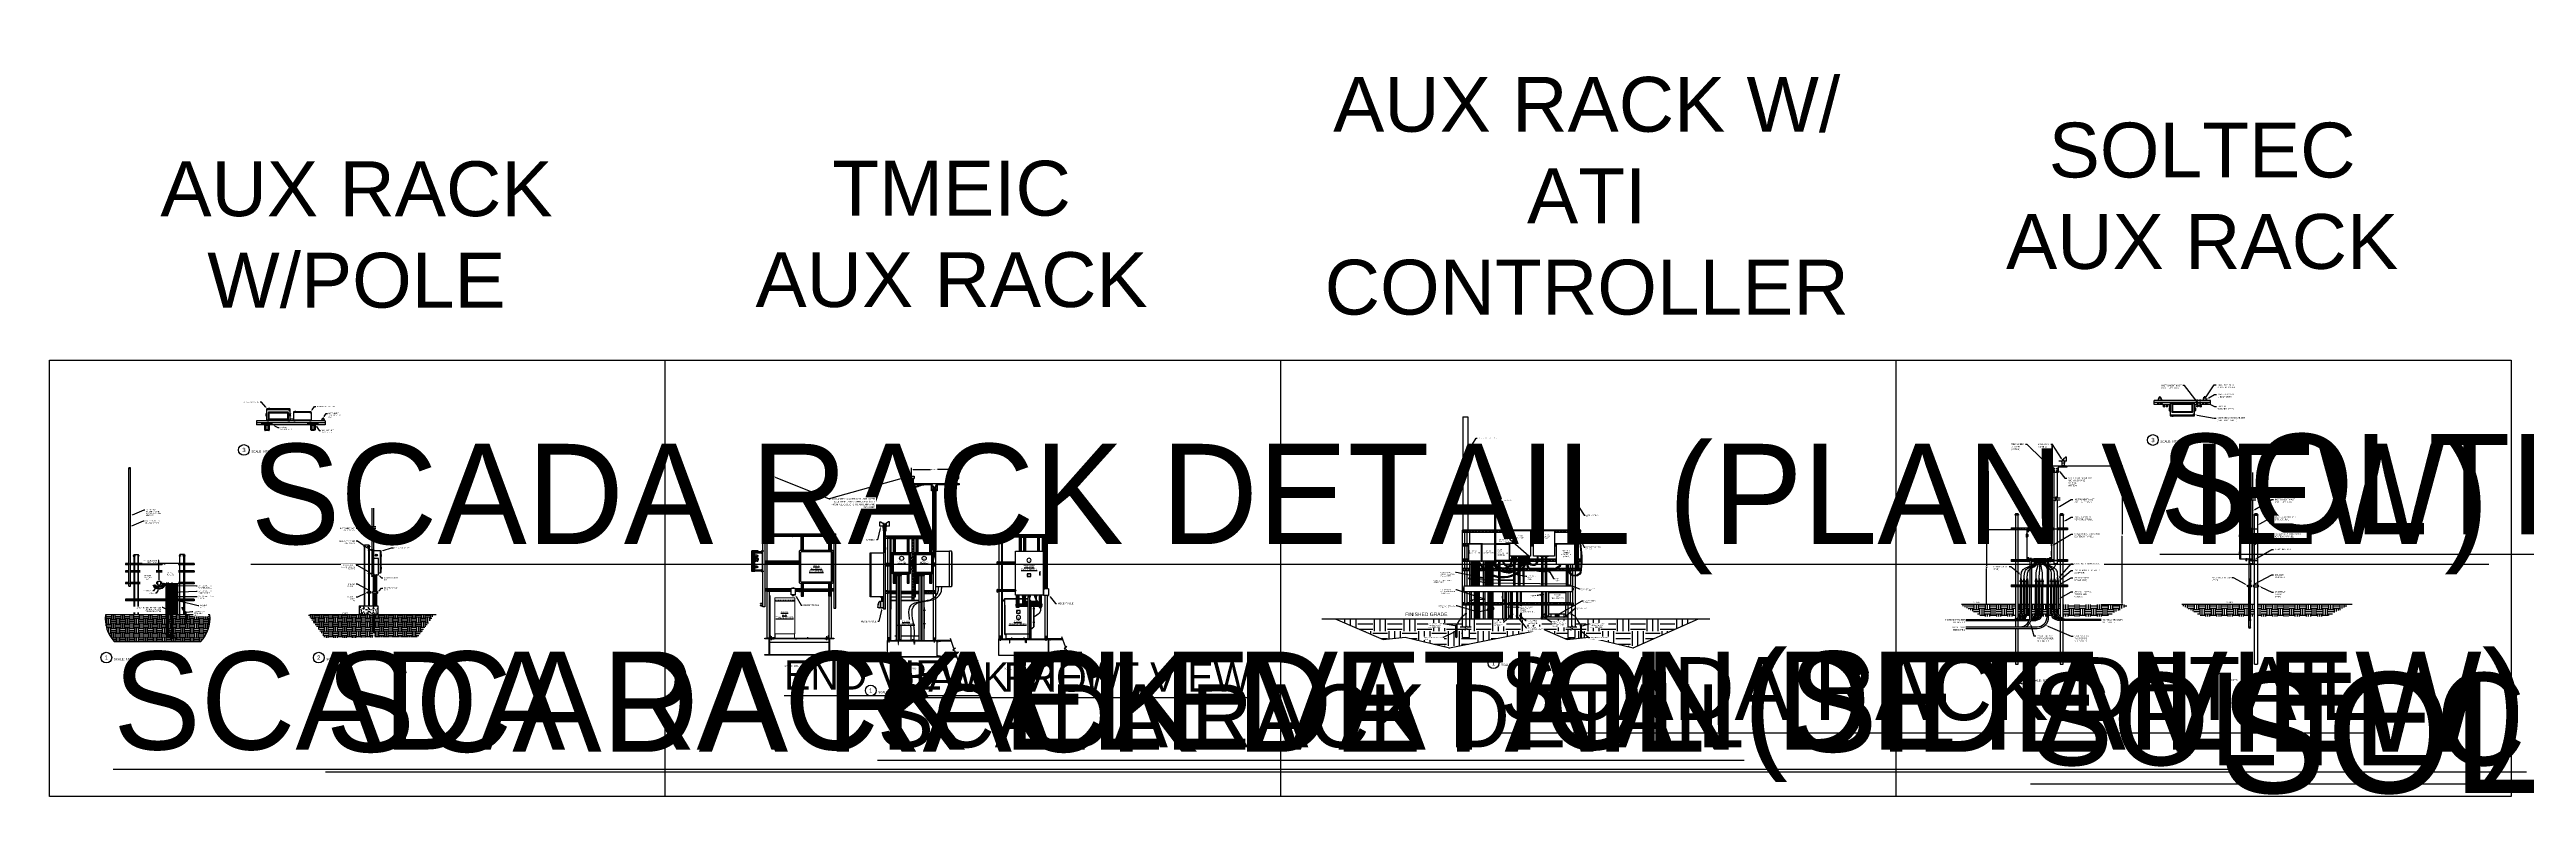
# Model space of a CAD drawing. Header units: feet. Extents: x -18 to 2540, y -48 to 1440.
# Drawn here: x 1988 to 2248.9, y 1361 to 1439.8 of the extents above; entities that cross this region are included whole.
import ezdxf
from ezdxf import colors
from ezdxf.entities.mleader import LeaderData, LeaderLine
from ezdxf.enums import TextEntityAlignment as Align
from ezdxf.math import Vec2, Vec3

# ---------------------------------------------------------------- set-up
doc = ezdxf.new("R2018")
doc.units = ezdxf.units.FT
doc.header["$MEASUREMENT"] = 0
doc.set_wipeout_variables(frame=1)
doc.linetypes.add('HIDDEN', pattern=[0.375, 0.25, -0.125])
doc.layers.get('Defpoints').update_dxf_attribs({"color": 5})
for name, color, linetype in [('9417_1-3$0$M25-OBJ', 7, 'Continuous'), ('9417_1-3$0$M25-UNISTRUT', 94, 'Continuous'), ('9417_1-3$0$OBJ-LITE', 33, 'Continuous'), ('9417_1-3$0$UNISTRUT', 94, 'Continuous'), ('ANNO-SYMBOL', 3, 'Continuous'), ('C-GRADE', 110, 'Continuous'), ('C-LINEWORK', 7, 'Continuous'), ('Cable Gland', 4, 'Continuous'), ('DC Homerun', 8, 'Continuous'), ('DETL-HDLN', 9, 'HIDDEN'), ('DETL-HTCH', 253, 'Continuous'), ('DETL-HVLN', 72, 'Continuous'), ('DETL-LTLN', 5, 'Continuous'), ('DETL-MDLN', 4, 'Continuous'), ('E- AUX. RACK DETAIL', 3, 'Continuous'), ('E-CABL-24V', 1, '24V'), ('E-COND-PVC', 4, 'Continuous'), ('E-COND-RGS', 4, 'Continuous'), ('E-DETL', 7, 'Continuous'), ('E-DIM', 1, 'Continuous'), ('E-EQPM-CAB', 5, 'Continuous'), ('E-EQPM-HRDW', 230, 'Continuous'), ('E-EQPM-MET', 5, 'Continuous'), ('E-LV-EQUP', 211, 'Continuous'), ('E-POSTS', 4, 'Continuous'), ('E-TEXT', 7, 'Continuous'), ('EQUIPMENT_CON', 150, 'Continuous'), ('G-ANNO-TEXT', 1, 'Continuous'), ('G-TEXT', 7, 'Continuous'), ('GEN-002', 2, 'Continuous'), ('I&C - EQUIPMENT', 4, 'Continuous'), ('PDF8_0', 7, 'Continuous'), ('PDF8_AM_0N', 7, 'Continuous'), ('PDF8_AM_5', 7, 'Continuous'), ('PDF8_LP_OBJ-Hidden', 7, 'Continuous'), ('PDF8_LP_OBJ-Misc', 7, 'Continuous'), ('PDF8_LP_OBJ-Text', 7, 'Continuous'), ('PDF8_Top Plate', 7, 'Continuous'), ('PV-COMM-FO', 122, 'FIBER_OPTIC_6 STRAND'), ('PV-EQPM-CAB', 5, 'Continuous'), ('S-BOLT', 93, 'Continuous'), ('S-STEL-ANGL', 3, 'Continuous')]:
    doc.layers.add(name, color=color, linetype=linetype)
doc.layers.add('G-NPLT', color=67, linetype='Continuous', plot=False)
doc.styles.add('NEI-A', font='arial.ttf')
doc.linetypes.add('24V', pattern='A,1,-0.2,["24V",Standard,S=0.1,R=0,X=-0.125,Y=-0.05],-0.2', length=1.4)
doc.linetypes.add('FIBER_OPTIC_6 STRAND', pattern='A,0.2,-0.05,0,-0.05,0.2,-0.15,["FO",Standard,S=0.1,R=0,X=-0.04,Y=-0.05],-0.25,0.2,-0.05,0,-0.05', length=1.2)
doc.dimstyles.new('NEI-A', dxfattribs={"dimtxt": 0.1, "dimasz": 0.125, "dimexe": 0.0625, "dimexo": 0.0625, "dimgap": 0.0625, "dimtad": 0, "dimtih": 1, "dimtoh": 1, "dimdec": 4, "dimzin": 3, "dimdsep": 46, "dimlunit": 4, "dimtxsty": 'NEI-A', "dimcen": 0, "dimadec": 0, "dimazin": 0, "dimtfac": 0.75, "dimtdec": 4, "dimtofl": 0, "dimtmove": 0, "dimatfit": 3, "dimfxl": 1, "dimfrac": 1, "dimtolj": 1, "dimtzin": 0, "dimarcsym": 0})
doc.dimstyles.get("Standard").update_dxf_attribs({"dimtxt": 0.1, "dimasz": 0.18, "dimexe": 0.18, "dimexo": 0.0625, "dimgap": 0.09, "dimtad": 0, "dimtih": 1, "dimtoh": 1, "dimdec": 4, "dimzin": 0, "dimdsep": 46, "dimtxsty": 'Standard', "dimcen": 0.09, "dimadec": 0, "dimazin": 0, "dimtfac": 1, "dimtdec": 4, "dimtofl": 0, "dimtmove": 0, "dimatfit": 3, "dimfxl": 1, "dimtolj": 1, "dimtzin": 0, "dimarcsym": 0})

# ---------------------------------------------------------------- blocks, each defined once
blk = doc.blocks.new('HSQN031')
blk.add_lwpolyline([(-0.4, 0.2), (-0.4, 0), (0.4, 0), (0.4, 0.2), (0.3, 0.3), (-0.3, 0.3)], close=True)
for points in [[(0, 0.2, 0.123587), (-0.2, 0.3, 0.085237), (-0.3, 0.2)], [(0.3, 0.2, 0.085237), (0.2, 0.3, 0.123587), (0, 0.2), (0, 0)]]:
    blk.add_lwpolyline(points, format="xyb")
blk = doc.blocks.new('Bolt Head 312')
for p, q in [((-0.3, 0), (-0.3, 0.1)), ((-0.3, 0), (0.3, 0)), ((-0.2, 0.2), (0.2, 0.2)), ((-0.1, 0.1), (-0.1, 0)), ((0.1, 0.1), (0.1, 0)), ((0.3, 0), (0.3, 0.1))]:
    blk.add_line(p, q)
for centre, major_axis, ratio in [((-0.2, 0.1), (-0.0722, 0), 0.866025), ((0, 0.1), (-0.144, 0), 0.433013)]:
    blk.add_ellipse(centre, major_axis=major_axis, ratio=ratio, start_param=3.141593, end_param=6.283185)
at = {"extrusion": (0, 0, -1)}
blk.add_ellipse((0.2, 0.1), major_axis=(0.0722, 0), ratio=0.866025, start_param=3.141593, end_param=6.283185, dxfattribs=at)
blk = doc.blocks.new('9417_1-3$0$unistrut_single')
at = {"layer": '9417_1-3$0$UNISTRUT'}
blk.add_lwpolyline([(0.7075, -0.13625, 0.4142135624), (0.67625, -0.105), (-0.67625, -0.105, 0.4142135624), (-0.7075, -0.13625), (-0.7075, -1.42625, 0.4142135624), (-0.61375, -1.52), (-0.57375, -1.52, 0.4142135624), (-0.5425, -1.48875), (-0.5425, -1.3965, -1), (-0.4375, -1.3965), (-0.4375, -1.48875, -0.4142135624), (-0.57375, -1.625), (-0.61375, -1.625, -0.4142135624), (-0.8125, -1.42625), (-0.8125, -0.13625, -0.4142135624), (-0.67625, 0), (0.67625, 0, -0.4142135624), (0.8125, -0.13625), (0.8125, -1.42625, -0.4142135624), (0.61375, -1.625), (0.57375, -1.625, -0.4142135624), (0.4375, -1.48875), (0.4375, -1.3965, -1), (0.5425, -1.3965), (0.5425, -1.48875, 0.4142135624), (0.57375, -1.52), (0.61375, -1.52, 0.4142135624), (0.7075, -1.42625)], format="xyb", close=True, dxfattribs=at)
blk = doc.blocks.new('9417_1-3$0$827-00085')
at = {"layer": '9417_1-3$0$OBJ-LITE'}
for p, q in [((-0.3, 0.2), (-0.3, -0.2)), ((0.2, 0.3), (-0.1, 0.3)), ((0.4, -0.2), (0.4, 0.2)), ((-0.1, -0.3), (0.2, -0.3))]:
    blk.add_line(p, q, dxfattribs=at)
for points in [[(-1.3, 0.6), (-1.3, -0.6, 0.414214), (-1.2, -0.7), (1.2, -0.7, 0.414214), (1.3, -0.6), (1.3, 0.6, 0.414214), (1.2, 0.7), (-1.2, 0.7, 0.414214)], [(-1.2, -0.1), (-1.3, -0.1), (-1.3, 0.1), (-1.2, 0.1, -1)], [(-0.2, -0.2), (-0.2, 0.2, -0.414214), (-0.2, 0.2), (-0.1, 0.2, -0.414214), (-0.1, 0.2), (-0.1, -0.2, -0.414214), (-0.1, -0.2), (-0.2, -0.2, -0.414214)], [(0.3, -0.2), (0.3, 0.2, 0.414214), (0.3, 0.2), (0.1, 0.2, 0.414214), (0.1, 0.2), (0.1, -0.2, 0.414214), (0.1, -0.3), (0.3, -0.3, 0.414214)], [(0.6, -0.1), (0.5, -0.1), (0.5, 0.1), (0.6, 0.1, -1)]]:
    blk.add_lwpolyline(points, format="xyb", close=True, dxfattribs=at)
for points in [[(-0.6, 0.3), (-0.5, 0.3), (-0.5, 0.2), (-0.9, 0.2), (-0.9, 0.3), (-0.7, 0.3), (-0.7, 0.5), (-0.6, 0.5)], [(1.1, 0.3), (1.2, 0.3), (1.2, 0.2), (0.9, 0.2), (0.9, 0.3), (1, 0.3), (1, 0.5), (1.1, 0.5)], [(-0.5, -0.3), (-0.5, -0.2), (-0.8, -0.2), (-0.8, -0.3)], [(1.2, -0.3), (1.2, -0.2), (0.9, -0.2), (0.9, -0.3)]]:
    blk.add_lwpolyline(points, close=True, dxfattribs=at)
blk.add_circle((0, 0.5), 0.0882, dxfattribs=at)
for centre, start, end in [((-0.1, 0.2), 90, 180), ((0.2, 0.2), 0, 90), ((-0.1, -0.2), 180, 270), ((0.2, -0.2), 270, 0)]:
    blk.add_arc(centre, 0.125, start, end, dxfattribs=at)
blk = doc.blocks.new('9417_1-3$0$827-00085_822-10365_822-13765_fnt')
blk.add_lwpolyline([(2.4, -1.3), (2.4, 1.3), (-2.4, 1.3), (-2.4, -1.3)], close=True)
at = {"layer": '9417_1-3$0$OBJ-LITE'}
blk.add_lwpolyline([(2.3, 1, 0.414214), (2.2, 1.2), (-2.2, 1.2, 0.414214), (-2.3, 1), (-2.3, -1, 0.414214), (-2.2, -1.2), (2.2, -1.2, 0.414214), (2.3, -1)], format="xyb", close=True, dxfattribs=at)
for centre in [(-1.9, 0), (1.9, 0)]:
    blk.add_circle(centre, 0.125, dxfattribs=at)
blk.add_blockref('9417_1-3$0$827-00085', (0, 0))
blk = doc.blocks.new('Equipment Callout Arrowhead .75')
at = {"color": 0}
blk.add_ellipse((-0.25, 0), major_axis=(0.743, 0), ratio=0.350959, start_param=-0.80282, end_param=3.944413, dxfattribs=at)
blk = doc.blocks.new('TITLE NAME')
at = {"lineweight": 30, "flags": 104}
blk.add_attdef('TITLE_NAME', text='', height=0.2, dxfattribs=at).set_placement((-0.03, 0.21), align=Align.BOTTOM_LEFT)
at = {"style": 'NEI-A'}
for tag, p in [('SCALE:', (0, 0)), ('1"_=_', (0.56, 0))]:
    blk.add_attdef(tag, text='', height=0.1, dxfattribs=at).set_placement(p, align=Align.BOTTOM_LEFT)
blk = doc.blocks.new('A$Ca200e123')
for points in [[(1.29, -1.51), (1.29, 2.1)], [(1.48, 2.1), (1.48, -1.51)], [(1.48, -1.51), (1.29, -1.51)]]:
    blk.add_lwpolyline(points)
at = {"layer": 'E-COND-RGS'}
for points in [[(1.29, 2.38), (1.29, 2.38)], [(1.29, 2.31), (1.29, 2.31)], [(1.29, 2.23), (1.29, 2.23)], [(1.29, 2.16), (1.29, 2.16)], [(1.48, 2.38), (1.48, 2.38)], [(1.48, 2.31), (1.48, 2.31)], [(1.48, 2.23), (1.48, 2.23)], [(1.48, 2.16), (1.48, 2.16)]]:
    blk.add_lwpolyline(points, dxfattribs=at)
at = {"layer": 'E-EQPM-HRDW'}
for points in [[(1.56, 2.46), (1.56, 2.1), (1.21, 2.1), (1.21, 2.46), (-0.14, 2.46), (-0.14, 2.53), (2.88, 2.53), (2.88, 2.46)], [(1.27, 2.3), (1.23, 2.32), (1.23, 2.37), (1.27, 2.39), (1.31, 2.37), (1.31, 2.32)], [(1.27, 2.15), (1.23, 2.17), (1.23, 2.22), (1.27, 2.24), (1.31, 2.22), (1.31, 2.17)], [(1.5, 2.3), (1.46, 2.32), (1.46, 2.37), (1.5, 2.39), (1.54, 2.37), (1.54, 2.32)], [(1.5, 2.15), (1.46, 2.17), (1.46, 2.22), (1.5, 2.24), (1.54, 2.22), (1.54, 2.17)]]:
    blk.add_lwpolyline(points, close=True, dxfattribs=at)
for points in [[(1.26, 2.38), (1.26, 2.38)], [(1.26, 2.38), (1.26, 2.38)], [(1.26, 2.38), (1.26, 2.38)], [(1.26, 2.31), (1.26, 2.31)], [(1.26, 2.31), (1.26, 2.31)], [(1.26, 2.31), (1.26, 2.31)], [(1.26, 2.23), (1.26, 2.23)], [(1.26, 2.23), (1.26, 2.23)], [(1.26, 2.23), (1.26, 2.23)], [(1.26, 2.16), (1.26, 2.16)], [(1.26, 2.16), (1.26, 2.16)], [(1.26, 2.16), (1.26, 2.16)], [(1.29, 2.38), (1.29, 2.38)], [(1.29, 2.38), (1.29, 2.38)], [(1.29, 2.38), (1.29, 2.38)], [(1.29, 2.31), (1.29, 2.31)], [(1.29, 2.31), (1.29, 2.31)], [(1.29, 2.31), (1.29, 2.31)], [(1.29, 2.23), (1.29, 2.23)], [(1.29, 2.23), (1.29, 2.23)], [(1.29, 2.23), (1.29, 2.23)], [(1.29, 2.16), (1.29, 2.16)], [(1.29, 2.16), (1.29, 2.16)], [(1.29, 2.16), (1.29, 2.16)], [(1.49, 2.38), (1.49, 2.38)], [(1.49, 2.38), (1.49, 2.38)], [(1.49, 2.31), (1.49, 2.31)], [(1.49, 2.31), (1.49, 2.31)], [(1.49, 2.23), (1.49, 2.23)], [(1.49, 2.23), (1.49, 2.23)], [(1.49, 2.16), (1.49, 2.16)], [(1.49, 2.16), (1.49, 2.16)], [(1.52, 2.38), (1.52, 2.38)], [(1.52, 2.38), (1.52, 2.38)], [(1.52, 2.31), (1.52, 2.31)], [(1.52, 2.31), (1.52, 2.31)], [(1.52, 2.23), (1.52, 2.23)], [(1.52, 2.23), (1.52, 2.23)], [(1.52, 2.16), (1.52, 2.16)], [(1.52, 2.16), (1.52, 2.16)]]:
    blk.add_lwpolyline(points, dxfattribs=at)
for points in [[(1.31, 2.37, 0.009334), (1.31, 2.37)], [(1.31, 2.37, 0.009334), (1.31, 2.37)], [(1.31, 2.32), (1.31, 2.32, 0.009334), (1.31, 2.32)], [(1.31, 2.22, 0.009334), (1.31, 2.22)], [(1.31, 2.22, 0.009334), (1.31, 2.22)], [(1.31, 2.17), (1.31, 2.17, 0.009334), (1.31, 2.17)]]:
    blk.add_lwpolyline(points, format="xyb", dxfattribs=at)
for centre, radius in [((1.27, 2.34), 0.0402), ((1.27, 2.19), 0.0402), ((1.27, 2.34), 0.0214), ((1.27, 2.19), 0.0214), ((1.5, 2.34), 0.0402), ((1.5, 2.19), 0.0402), ((1.5, 2.34), 0.0214), ((1.5, 2.19), 0.0214)]:
    blk.add_circle(centre, radius, dxfattribs=at)
at = {"layer": 'E-EQPM-MET'}
for points in [[(2.67, 2.85), (2.87, 2.85), (2.87, 3.11), (2.81, 3.11), (2.67, 2.99)], [(2.62, 2.85), (2.36, 2.85), (2.36, 2.88), (2.62, 2.88)]]:
    blk.add_lwpolyline(points, dxfattribs=at)
for points in [[(-0.18, 2.98), (0.17, 2.98), (0.17, 2.85), (-0.18, 2.85)], [(-0.07, 2.85), (0.12, 2.85), (0.11, 2.72), (-0.05, 2.72)], [(-0.05, 2.56), (0.16, 2.56), (0.16, 2.53), (-0.05, 2.53)], [(-0.04, 2.72), (0.1, 2.72), (0.1, 2.56), (-0.04, 2.56)], [(2.55, 2.85), (2.73, 2.85), (2.72, 2.72), (2.56, 2.72)], [(2.57, 2.56), (2.78, 2.56), (2.78, 2.53), (2.57, 2.53)], [(2.58, 2.72), (2.71, 2.72), (2.71, 2.56), (2.58, 2.56)], [(2.62, 2.99), (2.67, 2.99), (2.67, 2.85), (2.62, 2.85)]]:
    blk.add_lwpolyline(points, close=True, dxfattribs=at)
blk = doc.blocks.new('CIRCTAG')
at = {"color": 0, "linetype": 'ByBlock', "lineweight": -2, "transparency": 16777216}
blk.add_circle((0, 0), 0.125, dxfattribs=at)
at = {"layer": 'E-TEXT', "color": 0, "transparency": 16777216, "style": 'NEI-A'}
blk.add_attdef('TAGNUMBER', text='', height=0.1, dxfattribs=at).set_placement((0, 0), align=Align.MIDDLE_CENTER)
blk = doc.blocks.new('*D18')
at = {"layer": 'Defpoints', "color": 0, "transparency": 16777216}
for p in [(2078.76, 1394.82), (2083.53, 1395.52), (2083.53, 1394.94)]:
    blk.add_point(p, dxfattribs=at)
at = {"layer": 'G-ANNO-TEXT', "color": 0, "lineweight": -2, "transparency": 16777216}
for p, q in [((2078.76, 1394.88), (2078.76, 1395.7)), ((2078.94, 1395.52), (2080.77, 1395.52)), ((2083.35, 1395.52), (2081.5, 1395.52)), ((2083.53, 1395), (2083.53, 1395.7))]:
    blk.add_line(p, q, dxfattribs=at)
at = {"layer": 'G-ANNO-TEXT', "color": 0, "transparency": 16777216}
for points in [[(2078.94, 1395.55), (2078.94, 1395.49), (2078.76, 1395.52)], [(2083.35, 1395.55), (2083.35, 1395.49), (2083.53, 1395.52)]]:
    blk.add_solid(points, dxfattribs=at)
at = {"layer": 'G-ANNO-TEXT', "color": 0, "transparency": 16777216, "insert": (2081.14, 1395.52), "char_height": 0.1, "attachment_point": 5, "style": 'NEI-A'}
blk.add_mtext('\\A1;6\'-8" MIN', dxfattribs=at)
blk = doc.blocks.new('BracketAngle_BottomView')
for p, q in [((81.5, 214.5), (70.5, 214.5)), ((72.4, 214.5), (72.4, 214.4)), ((74.4, 214.5), (74.4, 214.4)), ((77.7, 214.5), (77.7, 214.4)), ((79.7, 214.5), (79.7, 214.4))]:
    blk.add_line(p, q)
for points in [[(70.5, 216.4), (81.5, 216.4), (81.5, 214.4), (70.5, 214.4)], [(71.7, 215.7), (71.9, 215.4), (71.7, 215.1), (71.4, 215.1), (71.2, 215.4), (71.4, 215.7)], [(80.4, 215.7), (80.2, 215.4), (80.4, 215.1), (80.7, 215.1), (80.9, 215.4), (80.7, 215.7)]]:
    blk.add_lwpolyline(points, close=True)
for centre in [(71.5, 215.4), (80.5, 215.4)]:
    blk.add_circle(centre, 0.2)
blk = doc.blocks.new('A$C24112457')
at = {"layer": 'PV-EQPM-CAB', "lineweight": 25}
for points in [[(0.005, 0.619), (0.004, 0.619), (0, 0.615), (0, 0.58), (0.004, 0.576), (0.004, 0.619)], [(0.005, 0.576), (0.004, 0.576)], [(0.005, 0.653), (0.005, 0.031)], [(0.01, 0.026), (0.024, 0.026), (0.024, 0.031), (0.024, 0.653), (0.024, 0.658), (0.01, 0.658)], [(0.029, 0.633), (0.024, 0.633)], [(0.029, 0.046), (0.029, 0.029), (0.031, 0.029)], [(0.031, 0.657), (0.031, 0.028)], [(0.32, 0.66), (0.035, 0.66)], [(0.035, 0.024), (0.32, 0.024)], [(0.099, 0.607), (0.099, 0.078)], [(0.308, 0.617), (0.109, 0.617)], [(0.109, 0.068), (0.308, 0.068)], [(0.12, 0.576), (0.12, 0.564)], [(0.12, 0.557), (0.12, 0.545)], [(0.12, 0.539), (0.12, 0.527)], [(0.12, 0.521), (0.12, 0.509)], [(0.12, 0.503), (0.12, 0.491)], [(0.12, 0.485), (0.12, 0.473)], [(0.12, 0.467), (0.12, 0.454)], [(0.12, 0.448), (0.12, 0.436)], [(0.12, 0.43), (0.12, 0.418)], [(0.12, 0.412), (0.12, 0.4)], [(0.12, 0.394), (0.12, 0.382)], [(0.12, 0.376), (0.12, 0.363)], [(0.12, 0.358), (0.12, 0.345)], [(0.12, 0.339), (0.12, 0.327)], [(0.12, 0.321), (0.12, 0.309)], [(0.12, 0.303), (0.12, 0.291)], [(0.12, 0.285), (0.12, 0.273)], [(0.12, 0.267), (0.12, 0.254)], [(0.12, 0.248), (0.12, 0.236)], [(0.12, 0.23), (0.12, 0.218)], [(0.12, 0.212), (0.12, 0.2)], [(0.12, 0.194), (0.12, 0.182)], [(0.12, 0.176), (0.12, 0.163)], [(0.12, 0.158), (0.12, 0.145)], [(0.12, 0.139), (0.12, 0.127)], [(0.12, 0.121), (0.12, 0.109)], [(0.215, 0.675), (0.215, 0.672), (0.215, 0.664), (0.215, 0.664), (0.215, 0.672), (0.215, 0.672), (0.215, 0.664), (0.214, 0.664), (0.214, 0.672), (0.213, 0.672), (0.213, 0.664), (0.211, 0.664), (0.211, 0.672), (0.211, 0.672), (0.211, 0.664), (0.208, 0.664), (0.208, 0.672), (0.208, 0.672), (0.208, 0.664), (0.205, 0.664), (0.205, 0.672), (0.204, 0.672), (0.204, 0.664), (0.2, 0.664), (0.2, 0.672), (0.199, 0.672), (0.199, 0.664), (0.195, 0.664), (0.195, 0.672), (0.194, 0.672), (0.194, 0.664), (0.19, 0.664), (0.19, 0.672), (0.188, 0.672), (0.188, 0.664), (0.184, 0.664), (0.184, 0.672), (0.183, 0.672), (0.183, 0.664), (0.178, 0.664), (0.178, 0.672), (0.177, 0.672), (0.177, 0.664), (0.172, 0.664), (0.172, 0.672), (0.171, 0.672), (0.171, 0.664), (0.166, 0.664), (0.166, 0.672), (0.165, 0.672), (0.165, 0.664), (0.16, 0.664), (0.16, 0.672), (0.159, 0.672), (0.159, 0.664), (0.155, 0.664), (0.155, 0.672), (0.154, 0.672), (0.154, 0.664), (0.151, 0.664), (0.151, 0.672), (0.15, 0.672), (0.15, 0.664), (0.147, 0.664), (0.147, 0.672), (0.146, 0.672), (0.146, 0.664), (0.143, 0.664), (0.143, 0.672), (0.143, 0.672), (0.143, 0.664), (0.141, 0.664), (0.141, 0.672), (0.141, 0.672), (0.141, 0.664), (0.14, 0.664), (0.14, 0.672), (0.139, 0.672), (0.139, 0.664), (0.139, 0.664), (0.139, 0.672), (0.139, 0.675)], [(0.139, 0.664), (0.14, 0.664), (0.139, 0.664)], [(0.151, 0.597), (0.139, 0.597)], [(0.139, 0.088), (0.151, 0.088)], [(0.215, 0.01), (0.215, 0.013), (0.215, 0.021), (0.215, 0.021), (0.215, 0.013), (0.215, 0.013), (0.215, 0.021), (0.214, 0.021), (0.214, 0.013), (0.213, 0.013), (0.213, 0.021), (0.211, 0.021), (0.211, 0.013), (0.211, 0.013), (0.211, 0.021), (0.208, 0.021), (0.208, 0.013), (0.208, 0.013), (0.208, 0.021), (0.205, 0.021), (0.205, 0.013), (0.204, 0.013), (0.204, 0.021), (0.2, 0.021), (0.2, 0.013), (0.199, 0.013), (0.199, 0.021), (0.195, 0.021), (0.195, 0.013), (0.194, 0.013), (0.194, 0.021), (0.19, 0.021), (0.19, 0.013), (0.188, 0.013), (0.188, 0.021), (0.184, 0.021), (0.184, 0.013), (0.183, 0.013), (0.183, 0.021), (0.178, 0.021), (0.178, 0.013), (0.177, 0.013), (0.177, 0.021), (0.172, 0.021), (0.172, 0.013), (0.171, 0.013), (0.171, 0.021), (0.166, 0.021), (0.166, 0.013), (0.165, 0.013), (0.165, 0.021), (0.16, 0.021), (0.16, 0.013), (0.159, 0.013), (0.159, 0.021), (0.155, 0.021), (0.155, 0.013), (0.154, 0.013), (0.154, 0.021), (0.151, 0.021), (0.151, 0.013), (0.15, 0.013), (0.15, 0.021), (0.147, 0.021), (0.147, 0.013), (0.146, 0.013), (0.146, 0.021), (0.143, 0.021), (0.143, 0.013), (0.143, 0.013), (0.143, 0.021), (0.141, 0.021), (0.141, 0.013), (0.141, 0.013), (0.141, 0.021), (0.14, 0.021), (0.14, 0.013), (0.139, 0.013), (0.139, 0.021), (0.139, 0.021), (0.139, 0.013), (0.139, 0.01)], [(0.139, 0.021), (0.14, 0.021), (0.139, 0.021)], [(0.141, 0.664), (0.141, 0.664)], [(0.141, 0.021), (0.141, 0.021)], [(0.143, 0.664), (0.143, 0.664), (0.143, 0.672)], [(0.143, 0.021), (0.143, 0.021), (0.143, 0.013)], [(0.208, 0.664), (0.208, 0.664), (0.208, 0.664), (0.208, 0.66), (0.147, 0.66), (0.147, 0.664), (0.147, 0.664), (0.146, 0.664)], [(0.208, 0.021), (0.208, 0.024), (0.147, 0.024), (0.147, 0.021), (0.146, 0.021), (0.146, 0.021)], [(0.206, 0), (0.148, 0)], [(0.206, 0.685), (0.149, 0.685)], [(0.151, 0.664), (0.15, 0.664), (0.15, 0.664)], [(0.151, 0.021), (0.15, 0.021), (0.15, 0.021)], [(0.155, 0.664), (0.155, 0.664), (0.154, 0.664)], [(0.155, 0.021), (0.155, 0.021), (0.154, 0.021)], [(0.169, 0.597), (0.157, 0.597)], [(0.157, 0.088), (0.169, 0.088)], [(0.16, 0.664), (0.16, 0.664), (0.159, 0.664)], [(0.16, 0.021), (0.16, 0.021), (0.159, 0.021)], [(0.166, 0.664), (0.165, 0.664), (0.165, 0.664)], [(0.166, 0.021), (0.165, 0.021), (0.165, 0.021)], [(0.172, 0.664), (0.171, 0.664), (0.171, 0.664)], [(0.172, 0.021), (0.171, 0.021)], [(0.187, 0.597), (0.175, 0.597)], [(0.175, 0.088), (0.187, 0.088)], [(0.178, 0.664), (0.177, 0.664)], [(0.178, 0.021), (0.177, 0.021)], [(0.184, 0.664), (0.184, 0.664), (0.183, 0.664)], [(0.183, 0.021), (0.184, 0.021)], [(0.19, 0.664), (0.189, 0.664), (0.188, 0.664)], [(0.19, 0.021), (0.189, 0.021), (0.188, 0.021)], [(0.195, 0.664), (0.195, 0.664), (0.194, 0.664)], [(0.206, 0.597), (0.194, 0.597)], [(0.194, 0.088), (0.206, 0.088)], [(0.195, 0.021), (0.195, 0.021), (0.194, 0.021)], [(0.2, 0.664), (0.2, 0.664), (0.199, 0.664)], [(0.2, 0.021), (0.2, 0.021), (0.199, 0.021)], [(0.205, 0.664), (0.204, 0.664), (0.204, 0.664)], [(0.205, 0.021), (0.204, 0.021), (0.204, 0.021)], [(0.208, 0.021), (0.208, 0.021), (0.208, 0.021)], [(0.211, 0.672), (0.211, 0.664), (0.211, 0.664)], [(0.211, 0.664), (0.211, 0.664)], [(0.211, 0.013), (0.211, 0.021), (0.211, 0.021)], [(0.211, 0.021), (0.211, 0.021)], [(0.224, 0.597), (0.212, 0.597)], [(0.212, 0.088), (0.224, 0.088)], [(0.214, 0.664), (0.213, 0.664)], [(0.214, 0.021), (0.213, 0.021)], [(0.215, 0.664), (0.215, 0.664)], [(0.215, 0.021), (0.215, 0.021)], [(0.242, 0.597), (0.23, 0.597)], [(0.23, 0.088), (0.242, 0.088)], [(0.26, 0.597), (0.248, 0.597)], [(0.248, 0.088), (0.26, 0.088)], [(0.278, 0.597), (0.266, 0.597)], [(0.266, 0.088), (0.278, 0.088)], [(0.298, 0.564), (0.298, 0.576)], [(0.298, 0.545), (0.298, 0.557)], [(0.298, 0.527), (0.298, 0.539)], [(0.298, 0.509), (0.298, 0.521)], [(0.298, 0.491), (0.298, 0.503)], [(0.298, 0.473), (0.298, 0.485)], [(0.298, 0.454), (0.298, 0.467)], [(0.298, 0.436), (0.298, 0.448)], [(0.298, 0.418), (0.298, 0.43)], [(0.298, 0.4), (0.298, 0.412)], [(0.298, 0.382), (0.298, 0.394)], [(0.298, 0.363), (0.298, 0.376)], [(0.298, 0.345), (0.298, 0.358)], [(0.298, 0.327), (0.298, 0.339)], [(0.298, 0.309), (0.298, 0.321)], [(0.298, 0.291), (0.298, 0.303)], [(0.298, 0.273), (0.298, 0.285)], [(0.298, 0.254), (0.298, 0.267)], [(0.298, 0.236), (0.298, 0.248)], [(0.298, 0.218), (0.298, 0.23)], [(0.298, 0.2), (0.298, 0.212)], [(0.298, 0.182), (0.298, 0.194)], [(0.298, 0.163), (0.298, 0.176)], [(0.298, 0.145), (0.298, 0.158)], [(0.298, 0.127), (0.298, 0.139)], [(0.298, 0.109), (0.298, 0.121)], [(0.318, 0.078), (0.318, 0.607)], [(0.345, 0.66), (0.349, 0.66), (0.349, 0.609), (0.345, 0.609), (0.345, 0.66), (0.327, 0.65), (0.323, 0.65), (0.323, 0.62), (0.327, 0.62), (0.345, 0.609)], [(0.323, 0.028), (0.323, 0.657)], [(0.345, 0.075), (0.349, 0.075), (0.349, 0.024), (0.345, 0.024), (0.345, 0.075), (0.327, 0.065), (0.323, 0.065), (0.323, 0.034), (0.327, 0.034), (0.345, 0.024)], [(0.345, 0.641), (0.349, 0.641)], [(0.345, 0.628), (0.349, 0.628)], [(0.345, 0.056), (0.349, 0.056)], [(0.345, 0.043), (0.349, 0.043)]]:
    blk.add_lwpolyline(points, dxfattribs=at)
for points in [[(0.133, 0.597), (0.126, 0.597, 0.430688), (0.12, 0.59), (0.12, 0.582)], [(0.12, 0.103), (0.12, 0.094, 0.423338), (0.126, 0.088), (0.133, 0.088)], [(0.298, 0.582), (0.298, 0.59, 0.403474), (0.291, 0.597), (0.284, 0.597)], [(0.284, 0.088), (0.291, 0.088, 0.395743), (0.298, 0.094), (0.298, 0.103)]]:
    blk.add_lwpolyline(points, format="xyb", dxfattribs=at)
for centre, radius in [((0.048, 0.044), 0.00961), ((0.112, 0.473), 0.00509), ((0.112, 0.342), 0.00509), ((0.112, 0.211), 0.00509), ((0.112, 0.473), 0.0025), ((0.112, 0.342), 0.0025), ((0.112, 0.211), 0.0025), ((0.112, 0.473), 0.00186), ((0.112, 0.342), 0.00186), ((0.112, 0.211), 0.00186), ((0.17, 0.604), 0.00509), ((0.17, 0.08), 0.00509), ((0.17, 0.604), 0.0025), ((0.17, 0.08), 0.0025), ((0.17, 0.604), 0.00186), ((0.17, 0.08), 0.00186), ((0.247, 0.604), 0.00509), ((0.247, 0.08), 0.00509), ((0.247, 0.604), 0.0025), ((0.247, 0.08), 0.0025), ((0.247, 0.604), 0.00186), ((0.247, 0.08), 0.00186), ((0.247, 0.08), 0.00186), ((0.305, 0.473), 0.00509), ((0.305, 0.342), 0.00509), ((0.305, 0.211), 0.00509), ((0.305, 0.473), 0.0025), ((0.305, 0.473), 0.00186), ((0.305, 0.342), 0.0025), ((0.305, 0.342), 0.00186), ((0.305, 0.211), 0.0025), ((0.305, 0.211), 0.00186)]:
    blk.add_circle(centre, radius, dxfattribs=at)
for centre, radius, start, end in [((0.009, 0.653), 0.00444, 90.00039, 179.99961), ((0.009, 0.031), 0.00444, 180.00023, 269.99977), ((0.029, 0.635), 0.00202, 270.0007, 359.9993), ((0.035, 0.657), 0.00363, 89.99945, 180.00055), ((0.035, 0.028), 0.00363, 179.99965, 270.00035), ((0.149, 0.675), 0.00961, 90.00005, 179.99995), ((0.148, 0.01), 0.00961, 180.00013, 269.99987), ((0.206, 0.675), 0.00961, 0.00005, 89.99995), ((0.206, 0.01), 0.00961, 270.00013, 359.99987), ((0.319, 0.657), 0.00364, 0.00025, 89.99975), ((0.319, 0.028), 0.00364, 270.00045, 359.99955)]:
    blk.add_arc(centre, radius, start, end, dxfattribs=at)
for points in [[(0.099, 0.607), (0.099, 0.612), (0.104, 0.617), (0.109, 0.617)], [(0.109, 0.068), (0.104, 0.068), (0.099, 0.072), (0.099, 0.078)], [(0.308, 0.617), (0.314, 0.617), (0.318, 0.612), (0.318, 0.607)], [(0.318, 0.078), (0.318, 0.072), (0.314, 0.068), (0.308, 0.068)]]:
    blk.add_open_spline(points, degree=3, dxfattribs=at)
blk = doc.blocks.new('A$C89ad2e2d')
at = {"layer": 'PV-EQPM-CAB', "lineweight": 25}
for points in [[(0.005, 0.595), (0.004, 0.595), (0, 0.591), (0, 0.556), (0.004, 0.552), (0.004, 0.595)], [(0.005, 0.629), (0.005, 0.007)], [(0.01, 0.002), (0.024, 0.002), (0.024, 0.007), (0.024, 0.629), (0.024, 0.634), (0.01, 0.634)], [(0.029, 0.609), (0.024, 0.609)], [(0.029, 0.022), (0.029, 0.005), (0.031, 0.005)], [(0.031, 0.633), (0.031, 0.004)], [(0.32, 0.636), (0.035, 0.636)], [(0.035, 0), (0.32, 0)], [(0.345, 0.636), (0.349, 0.636), (0.349, 0.585), (0.345, 0.585), (0.345, 0.636), (0.327, 0.626), (0.323, 0.626), (0.323, 0.595), (0.327, 0.595), (0.345, 0.585)], [(0.323, 0.004), (0.323, 0.633)], [(0.345, 0.051), (0.349, 0.051), (0.349, 0), (0.345, 0), (0.345, 0.051), (0.327, 0.041), (0.323, 0.041), (0.323, 0.01), (0.327, 0.01), (0.345, 0)], [(0.345, 0.617), (0.349, 0.617)], [(0.345, 0.604), (0.349, 0.604)], [(0.345, 0.032), (0.349, 0.032)], [(0.345, 0.019), (0.349, 0.019)]]:
    blk.add_lwpolyline(points, dxfattribs=at)
blk.add_circle((0.048, 0.02), 0.00961, dxfattribs=at)
for centre, radius, start, end in [((0.009, 0.629), 0.00444, 90.00039, 179.99961), ((0.009, 0.007), 0.00444, 180.00023, 269.99977), ((0.029, 0.611), 0.00202, 270.0007, 359.9993), ((0.035, 0.633), 0.00363, 89.99945, 180.00055), ((0.035, 0.004), 0.00363, 179.99965, 270.00035), ((0.319, 0.633), 0.00364, 0.00025, 89.99975), ((0.319, 0.004), 0.00364, 270.00045, 359.99955)]:
    blk.add_arc(centre, radius, start, end, dxfattribs=at)
blk = doc.blocks.new('A$C82a2585c')
at = {"layer": 'E-DETL'}
for p, q in [((0.06, 5.37), (0.06, 5.36)), ((0.06, 5.37), (0.1, 5.37)), ((0.06, 5.36), (0.06, 5.32)), ((0.06, 5.36), (0.1, 5.36)), ((0.06, 5.32), (0.06, 5.31)), ((0.06, 5.32), (0.1, 5.32)), ((0.06, 5.31), (0.1, 5.31)), ((0.1, 5.46), (0.1, 0)), ((0.17, 5.46), (0.16, 5.46)), ((0.18, 5.46), (0.18, 0)), ((0.23, 5.37), (0.19, 5.37)), ((0.23, 5.36), (0.19, 5.36)), ((0.23, 5.32), (0.19, 5.32)), ((0.23, 5.31), (0.19, 5.31)), ((0.23, 5.36), (0.23, 5.37)), ((0.23, 5.32), (0.23, 5.36)), ((0.23, 5.31), (0.23, 5.32)), ((0.47, 5.37), (0.47, 5.36)), ((0.47, 5.37), (0.51, 5.37)), ((0.47, 5.36), (0.47, 5.32)), ((0.47, 5.36), (0.51, 5.36)), ((0.47, 5.32), (0.47, 5.31)), ((0.47, 5.32), (0.51, 5.32)), ((0.47, 5.31), (0.51, 5.31)), ((0.51, 0), (0.51, 5.46)), ((0.54, 5.46), (0.53, 5.46)), ((0.54, 0), (0.54, 5.46)), ((0.58, 5.37), (0.54, 5.37)), ((0.58, 5.36), (0.54, 5.36)), ((0.58, 5.32), (0.54, 5.32)), ((0.58, 5.31), (0.54, 5.31)), ((0.58, 5.37), (0.58, 5.36)), ((0.58, 5.36), (0.58, 5.32)), ((0.58, 5.32), (0.58, 5.31))]:
    blk.add_line(p, q, dxfattribs=at)
at = {"layer": 'E-DETL', "flags": 128}
for points in [[(0.1, 5.46), (0.54, 5.46)], [(0.1, 5.31), (0.1, 5.37)], [(0.19, 5.37), (0.19, 5.31)], [(0.51, 5.31), (0.51, 5.37)], [(0.54, 5.31), (0.54, 5.37)]]:
    blk.add_lwpolyline(points, dxfattribs=at)
for points in [[(0.1, 5.29), (0.1, 5.29), (0.1, 5.29), (0.1, 5.39), (0.1, 5.39), (0.1, 5.39)], [(0.19, 5.39), (0.18, 5.39), (0.18, 5.39), (0.18, 5.29), (0.18, 5.29), (0.19, 5.29)], [(0.51, 5.29), (0.51, 5.29), (0.51, 5.29), (0.51, 5.39), (0.51, 5.39), (0.51, 5.39)], [(0.54, 5.29), (0.54, 5.29), (0.54, 5.29), (0.54, 5.39), (0.54, 5.39), (0.54, 5.39)]]:
    blk.add_lwpolyline(points, close=True, dxfattribs=at)
blk = doc.blocks.new('Bell End')
at = {"layer": 'E-COND-PVC', "linetype": 'Continuous'}
for points in [[(-0.6, 0), (0.6, 0), (0.6, 0.3), (0.5, 0.3), (-0.5, 0.3), (-0.6, 0.3), (-0.6, 0)], [(-0.6, 0.3), (-0.5, 0.3), (-0.5, 0.3), (-0.4, 0.3), (-0.4, 0.3), (-0.3, 0.3), (-0.3, 0.3), (-0.2, 0.3), (-0.1, 0.3), (0, 0.3), (0.1, 0.3), (0.2, 0.3), (0.3, 0.3), (0.3, 0.3), (0.4, 0.3), (0.4, 0.3), (0.5, 0.3), (0.5, 0.3), (0.6, 0.3)], [(-0.5, 0.4), (-0.5, 0.4), (-0.5, 0.5), (-0.5, 0.5), (-0.4, 0.5), (0.4, 0.5), (0.5, 0.5), (0.5, 0.5), (0.5, 0.4), (0.5, 0.4)], [(-0.5, 0.4), (0.5, 0.4), (0.5, 0.3)], [(-0.5, 0.4), (-0.5, 0.3)], [(0.4, 0.5), (0.4, 0.6), (-0.4, 0.6), (-0.4, 0.5)], [(-0.3, 0.3), (-0.3, 0)], [(-0.3, 0.3), (-0.3, 0)], [(0.3, 0.3), (0.3, 0)], [(0.3, 0.3), (0.3, 0)]]:
    blk.add_lwpolyline(points, dxfattribs=at)
blk = doc.blocks.new('*D19')
at = {"layer": 'Defpoints', "color": 0, "transparency": 16777216}
for p in [(2200.45, 1395.9), (2206.29, 1395.9), (2203.99, 1381.29)]:
    blk.add_point(p, dxfattribs=at)
at = {"layer": 'E-DIM', "color": 0, "lineweight": -2, "transparency": 16777216}
for p, q in [((2200.51, 1395.9), (2206.35, 1395.9)), ((2206.29, 1395.77), (2206.29, 1388.71)), ((2206.29, 1381.41), (2206.29, 1388.48)), ((2204.05, 1381.29), (2206.35, 1381.29))]:
    blk.add_line(p, q, dxfattribs=at)
at = {"layer": 'E-DIM', "color": 0, "transparency": 16777216}
for points in [[(2206.27, 1395.77), (2206.31, 1395.77), (2206.29, 1395.9)], [(2206.27, 1381.41), (2206.31, 1381.41), (2206.29, 1381.29)]]:
    blk.add_solid(points, dxfattribs=at)
at = {"layer": 'E-DIM', "color": 0, "transparency": 16777216, "insert": (2206.29, 1388.59), "char_height": 0.1, "attachment_point": 5, "style": 'NEI-A'}
blk.add_mtext("\\A1;15' ", dxfattribs=at)
blk = doc.blocks.new('*D20')
at = {"layer": 'Defpoints', "color": 0, "transparency": 16777216}
for p in [(2196.15, 1389.15), (2191.99, 1381.29), (2193.82, 1381.29)]:
    blk.add_point(p, dxfattribs=at)
at = {"layer": 'E-DIM', "color": 0, "lineweight": -2, "transparency": 16777216}
for p, q in [((2196.09, 1389.15), (2191.93, 1389.15)), ((2191.99, 1389.02), (2191.99, 1385.36)), ((2191.99, 1381.41), (2191.99, 1385.08)), ((2193.76, 1381.29), (2191.93, 1381.29))]:
    blk.add_line(p, q, dxfattribs=at)
at = {"layer": 'E-DIM', "color": 0, "transparency": 16777216}
for points in [[(2191.97, 1389.02), (2192.01, 1389.02), (2191.99, 1389.15)], [(2191.97, 1381.41), (2192.01, 1381.41), (2191.99, 1381.29)]]:
    blk.add_solid(points, dxfattribs=at)
at = {"layer": 'E-DIM', "color": 0, "transparency": 16777216, "insert": (2191.99, 1385.22), "char_height": 0.1, "attachment_point": 5, "style": 'NEI-A'}
blk.add_mtext('\\A1;7{\\H0.75x;\\S7#8;}"', dxfattribs=at)
blk = doc.blocks.new('DETAIL_TITLE')
blk.add_circle((0.59, -0.51), 0.25)
at = {"style": 'NEI-A', "flags": 8}
blk.add_attdef('#', text='', height=0.25, dxfattribs=at).set_placement((0.59, -0.51), align=Align.MIDDLE_CENTER)
at = {"lineweight": 30, "flags": 104}
blk.add_attdef('DETAIL_TITLE', text='', height=0.25, dxfattribs=at).set_placement((0.91, -0.53), align=Align.BOTTOM_LEFT)
at = {"style": 'NEI-A'}
for tag, p in [('SCALE:', (0.94, -0.74)), ('1"_=_', (1.55, -0.74))]:
    blk.add_attdef(tag, text='', height=0.109, dxfattribs=at).set_placement(p, align=Align.BOTTOM_LEFT)

msp = doc.modelspace()

# ---------------------------------------------------------------- hatches: boundary and pattern name
at = {"transparency": 33554503}
h = msp.add_hatch(color=256, dxfattribs=at)
h.dxf.hatch_style = 1
h.paths.add_polyline_path([(2139.562055, 1382.664216), (2139.497586, 1382.664216), (2139.505434, 1379.772967), (2139.569903, 1379.772967)])
h.paths.add_polyline_path([(2139.657683, 1382.664216), (2139.593214, 1382.664216), (2139.601062, 1379.772967), (2139.665531, 1379.772967)])
h.paths.add_polyline_path([(2139.753311, 1382.664216), (2139.688842, 1382.664216), (2139.69669, 1379.772967), (2139.761159, 1379.772967)])
h.paths.add_polyline_path([(2139.846789, 1382.664216), (2139.784471, 1382.664216), (2139.792319, 1379.772967), (2139.854637, 1379.772967)])
h.paths.add_polyline_path([(2139.940267, 1382.664216), (2139.877948, 1382.664216), (2139.885796, 1379.772967), (2139.948115, 1379.772967)])
h.paths.add_polyline_path([(2140.033744, 1382.664216), (2139.971426, 1382.664216), (2139.979274, 1379.772967), (2140.041593, 1379.772967)])
edge = h.paths.add_edge_path()
edge.add_arc((2141.05792, 1386.926821), 2.809086, 236.12899381, 237.70123328)
edge.add_line((2139.556929, 1384.552375), (2139.560586, 1383.205156))
edge.add_line((2139.560586, 1383.205156), (2139.496117, 1383.205156))
edge.add_line((2139.496117, 1383.205156), (2139.492346, 1384.594452))
edge = h.paths.add_edge_path()
edge.add_arc((2141.05792, 1386.926821), 2.809086, 238.45130258, 239.984406)
edge.add_line((2139.652715, 1384.494463), (2139.656215, 1383.205156))
edge.add_line((2139.656215, 1383.205156), (2139.591746, 1383.205156))
edge.add_line((2139.591746, 1383.205156), (2139.588141, 1384.532929))
edge = h.paths.add_edge_path()
edge.add_arc((2141.05792, 1386.926821), 2.809086, 240.71683358, 242.21583892)
edge.add_line((2139.748487, 1384.441595), (2139.751843, 1383.205156))
edge.add_line((2139.751843, 1383.205156), (2139.687374, 1383.205156))
edge.add_line((2139.687374, 1383.205156), (2139.683922, 1384.476699))
edge = h.paths.add_edge_path()
edge.add_arc((2141.05792, 1386.926821), 2.809086, 242.93286929, 244.35336406)
edge.add_line((2139.842092, 1384.394484), (2139.845321, 1383.205156))
edge.add_line((2139.845321, 1383.205156), (2139.783002, 1383.205156))
edge.add_line((2139.783002, 1383.205156), (2139.77969, 1384.425403))
edge = h.paths.add_edge_path()
edge.add_arc((2141.060111, 1386.943866), 2.724185, 244.16555888, 245.61610531)
edge.add_line((2139.935436, 1384.462679), (2139.931949, 1385.766519))
edge.add_arc((2143.327638, 1387.122349), 3.656361, 200.40314559, 201.76583265, ccw=False)
edge.add_line((2139.900666, 1385.847656), (2139.8693, 1385.847652))
edge.add_line((2139.8693, 1385.847652), (2139.872987, 1384.491944))
edge = h.paths.add_edge_path()
edge.add_arc((2141.05792, 1386.926821), 2.809086, 245.05720994, 246.45402152)
edge.add_line((2139.935733, 1384.35162), (2139.938798, 1383.205156))
edge.add_line((2139.938798, 1383.205156), (2139.87648, 1383.205156))
edge.add_line((2139.87648, 1383.205156), (2139.873292, 1384.37974))
edge = h.paths.add_edge_path()
edge.add_arc((2141.060111, 1386.943866), 2.724185, 246.3343414, 247.75933708)
edge.add_line((2140.029013, 1384.422354), (2140.025922, 1385.575363))
edge.add_arc((2142.487132, 1386.944468), 2.81638, 206.34607336, 209.08600635, ccw=False)
edge.add_line((2139.963289, 1385.694581), (2139.966626, 1384.448776))
edge = h.paths.add_edge_path()
edge.add_arc((2141.05792, 1386.926821), 2.809086, 247.14615925, 248.52017258)
edge.add_line((2140.029307, 1384.312835), (2140.032276, 1383.205156))
edge.add_line((2140.032276, 1383.205156), (2139.969958, 1383.205156))
edge.add_line((2139.969958, 1383.205156), (2139.966922, 1384.338252))
edge = h.paths.add_edge_path()
edge.add_line((2139.553413, 1385.847656), (2139.488944, 1385.847656))
edge.add_line((2139.488944, 1385.847656), (2139.492015, 1384.716253))
edge.add_arc((2141.060111, 1386.943866), 2.724185, 234.85692911, 236.50180476)
edge.add_line((2139.556604, 1384.672159), (2139.553413, 1385.847656))
edge = h.paths.add_edge_path()
edge.add_line((2139.649042, 1385.847656), (2139.584573, 1385.847656))
edge.add_line((2139.584573, 1385.847656), (2139.587819, 1384.651806))
edge.add_arc((2141.060111, 1386.943866), 2.724185, 237.28555657, 238.88570821)
edge.add_line((2139.652397, 1384.611587), (2139.649042, 1385.847656))
edge = h.paths.add_edge_path()
edge.add_line((2139.74467, 1385.847656), (2139.680201, 1385.847656))
edge.add_line((2139.680201, 1385.847656), (2139.683607, 1384.593032))
edge.add_arc((2141.060111, 1386.943866), 2.724185, 239.64936778, 241.21080282)
edge.add_line((2139.748175, 1384.556397), (2139.74467, 1385.847656))
edge = h.paths.add_edge_path()
edge.add_line((2139.838148, 1385.847656), (2139.775829, 1385.847656))
edge.add_line((2139.775829, 1385.847656), (2139.77938, 1384.539513))
edge.add_arc((2141.060111, 1386.943866), 2.724185, 241.95702975, 243.43418546)
edge.add_line((2139.841786, 1384.507297), (2139.838148, 1385.847656))
h = msp.add_hatch(color=256, dxfattribs=at)
h.dxf.hatch_style = 1
edge = h.paths.add_edge_path()
edge.add_line((2142.295867, 1386.392619), (2142.17123, 1386.392619))
edge.add_line((2142.17123, 1386.392619), (2142.173842, 1385.499445))
edge.add_arc((2141.950342, 1385.827985), 0.397355, 304.22673878, 329.37057824)
edge.add_line((2142.292259, 1385.625539), (2142.295867, 1386.392619))
edge = h.paths.add_edge_path()
edge.add_line((2143.294066, 1386.392873), (2143.20059, 1386.392619))
edge.add_line((2143.20059, 1386.392619), (2143.203548, 1385.267347))
edge.add_arc((2141.058445, 1386.944468), 2.722903, 321.98038446, 325.28942692)
edge.add_line((2143.296777, 1385.393962), (2143.294066, 1386.392873))
h = msp.add_hatch(color=256, dxfattribs=at)
h.dxf.hatch_style = 1
h.paths.add_polyline_path([(2142.826126, 1386.392619), (2142.670331, 1386.392619), (2142.670331, 1385.07401, 0.0290293206), (2142.826126, 1385.203892)])
h.paths.add_polyline_path([(2142.826126, 1385.083369, -0.027007952), (2142.670331, 1384.961846), (2142.670331, 1384.746509, 0.0182302601), (2142.826126, 1384.869649)])
h.paths.add_polyline_path([(2142.826126, 1384.744067, -0.0173710558), (2142.670331, 1384.626582), (2142.670331, 1383.205156), (2142.826126, 1383.205156)])
h = msp.add_hatch(color=256, dxfattribs=at)
h.dxf.hatch_style = 1
h.paths.add_polyline_path([(2145.25784, 1386.392619), (2145.133203, 1386.392619), (2145.133203, 1384.84148, 0.0106389529), (2145.25784, 1384.837072)])
h.paths.add_polyline_path([(2145.649981, 1386.392619), (2145.525344, 1386.392619), (2145.525344, 1384.845526, 0.010684248), (2145.649981, 1384.85786)])
h.paths.add_polyline_path([(2145.25784, 1384.765391, -0.0105146791), (2145.133203, 1384.770758), (2145.133203, 1383.205156), (2145.25784, 1383.205156)])
h.paths.add_polyline_path([(2145.649981, 1384.782735, -0.0105469926), (2145.525344, 1384.771573), (2145.525344, 1383.205156), (2145.649981, 1383.205156)])
h.paths.add_polyline_path([(2145.25784, 1382.664216), (2145.133203, 1382.664216), (2145.133203, 1379.772967), (2145.25784, 1379.772967)])
h.paths.add_polyline_path([(2145.649981, 1382.664216), (2145.525344, 1382.664216), (2145.525344, 1379.772967), (2145.649981, 1379.772967)])
h = msp.add_hatch(color=256, dxfattribs=at)
h.dxf.hatch_style = 1
h.paths.add_polyline_path([(2142.015495, 1382.664216), (2141.859699, 1382.664216), (2141.859699, 1379.772967), (2142.015495, 1379.772967)])
h = msp.add_hatch(color=256, dxfattribs=at)
h.dxf.hatch_style = 1
h.paths.add_polyline_path([(2142.623601, 1382.664216), (2142.530123, 1382.664216), (2142.535635, 1379.772967), (2142.629113, 1379.772967)])
h = msp.add_hatch(color=256)
h.dxf.hatch_style = 1
h.paths.add_polyline_path([(2000.416664, 1381.821105), (2000.550112, 1381.821105), (2000.550112, 1381.711697), (2000.416664, 1381.711697)])
h = msp.add_hatch(color=256, dxfattribs=at)
h.dxf.hatch_style = 1
h.paths.add_polyline_path([(2146.729061, 1380.259075), (2146.604425, 1380.259075), (2146.604425, 1379.979114), (2146.729061, 1379.979114)])
h = msp.add_hatch(color=256, dxfattribs=at)
h.dxf.hatch_style = 1
h.paths.add_polyline_path([(2146.966131, 1380.259075), (2146.841495, 1380.259075), (2146.841495, 1379.979114), (2146.966131, 1379.979114)])
at = {"layer": 'C-LINEWORK'}
h = msp.add_hatch(dxfattribs=at)
h.set_pattern_fill('EARTH', color=254, scale=6.231824)
h.set_pattern_definition([(0, (1293.834, 1026.574), (1.557956, 1.557956), [1.557956, -1.557956]), (0, (1293.834, 1027.1583), (1.557956, 1.557956), [1.557956, -1.557956]), (0, (1293.834, 1027.7425), (1.557956, 1.557956), [1.557956, -1.557956]), (90, (1294.0288, 1027.9373), (-1.557956, 1.557956), [1.557956, -1.557956]), (90, (1294.613, 1027.9373), (-1.557956, 1.557956), [1.557956, -1.557956]), (90, (1295.1972, 1027.9373), (-1.557956, 1.557956), [1.557956, -1.557956])])
h.paths.add_polyline_path([(2123.401659, 1379.772967), (2128.462184, 1377.596186), (2130.747582, 1377.857237), (2135.416325, 1376.71514), (2145.303195, 1378.684577), (2142.772933, 1379.772967), (2137.547891, 1379.772967), (2137.527751, 1377.813902), (2136.779932, 1377.813902), (2136.779932, 1379.772967)])
h = msp.add_hatch(dxfattribs=at)
h.set_pattern_fill('EARTH', color=254, scale=6.231824)
h.set_pattern_definition([(0, (1313.2053, 1026.574), (1.557956, 1.557956), [1.557956, -1.557956]), (0, (1313.2053, 1027.1583), (1.557956, 1.557956), [1.557956, -1.557956]), (0, (1313.2053, 1027.7425), (1.557956, 1.557956), [1.557956, -1.557956]), (90, (1313.4, 1027.9373), (-1.557956, 1.557956), [1.557956, -1.557956]), (90, (1313.9843, 1027.9373), (-1.557956, 1.557956), [1.557956, -1.557956]), (90, (1314.5685, 1027.9373), (-1.557956, 1.557956), [1.557956, -1.557956])])
h.paths.add_polyline_path([(2145.303195, 1378.684577), (2147.833457, 1377.596186), (2150.118855, 1377.857237), (2154.787598, 1376.71514), (2161.643793, 1379.772967), (2148.652633, 1379.773012), (2148.652633, 1377.813902), (2147.904814, 1377.813902), (2147.904814, 1379.773056), (2142.871922, 1379.773146)])
at = {"layer": 'DETL-HTCH'}
h = msp.add_hatch(dxfattribs=at)
h.set_pattern_fill('EARTH', color=256, scale=1.945041)
h.set_pattern_definition([(0, (1184.86057, 1528.63275), (0.4862603, 0.4862603), [0.4862603, -0.4862603]), (0, (1184.86057, 1528.8151), (0.4862603, 0.4862603), [0.4862603, -0.4862603]), (0, (1184.86057, 1528.99744), (0.4862603, 0.4862603), [0.4862603, -0.4862603]), (90, (1184.92135, 1529.05823), (-0.4862603, 0.4862603), [0.4862603, -0.4862603]), (90, (1185.1037, 1529.05823), (-0.4862603, 0.4862603), [0.4862603, -0.4862603]), (90, (1185.28605, 1529.05823), (-0.4862603, 0.4862603), [0.4862603, -0.4862603])])
h.paths.add_polyline_path([(2004.87342, 1380.191209), (1996.11105, 1380.191209), (1993.864567, 1380.191209, 0.2110248187), (1994.782324, 1377.404115, 0.2122915759), (1994.85453, 1377.37201), (2003.926347, 1377.37201, 0.2141534534)])
h = msp.add_hatch(dxfattribs=at)
h.set_pattern_fill('EARTH', color=256, scale=1.945041)
h.set_pattern_definition([(0, (-336.6017, -230.5158), (0.4862603, 0.4862603), [0.4862603, -0.4862603]), (0, (-336.6017, -230.33344), (0.4862603, 0.4862603), [0.4862603, -0.4862603]), (0, (-336.6017, -230.1511), (0.4862603, 0.4862603), [0.4862603, -0.4862603]), (90, (-336.54093, -230.0903), (-0.4862603, 0.4862603), [0.4862603, -0.4862603]), (90, (-336.3586, -230.0903), (-0.4862603, 0.4862603), [0.4862603, -0.4862603]), (90, (-336.17623, -230.0903), (-0.4862603, 0.4862603), [0.4862603, -0.4862603])])
h.paths.add_polyline_path([(2022.1979, 1380.191209), (2022.1979, 1377.829737), (2026.736734, 1377.829737), (2028.487272, 1380.191209)])
h.paths.add_polyline_path([(2020.730095, 1380.191209), (2020.730074, 1377.807037), (2022.076335, 1377.807037), (2022.076335, 1380.191209)])
h.paths.add_polyline_path([(2020.728934, 1377.784338), (2020.728934, 1380.191209), (2015.244959, 1380.191209), (2016.995496, 1377.784338)])
at = {"layer": 'DETL-HTCH', "true_color": 0xc7c8ca}
h = msp.add_hatch(dxfattribs=at)
h.set_pattern_fill('AR-CONC', color=9, scale=0.097252)
h.set_pattern_definition([(50, (1998.01173, 1373.8234), (0.69755, -0.061028), [0.072939, -0.80233]), (355, (1998.0117, 1373.8234), (-0.134939, 0.731522), [0.058351, -0.641864]), (100.4514, (1998.06986, 1373.81834), (0.562612, 0.670495), [0.061989, -0.681875]), (46.1842, (1998.0117, 1374.0179), (1.037914, -0.16097), [0.10941, -1.203494]), (96.6356, (1998.0982, 1374.0045), (0.90898, 0.94735), [0.092983, -1.022813]), (351.184, (1998.0117, 1374.0179), (0.90898, 0.94735), [0.087527, -0.962795]), (21, (1998.109, 1373.9693), (0.580504, -0.391555), [0.072939, -0.80233]), (326, (1998.109, 1373.9693), (0.23663, 0.705223), [0.058351, -0.641864]), (71.4514, (1998.15736, 1373.9367), (0.817134, 0.313668), [0.061989, -0.681875]), (37.5, (1998.01173, 1373.82343), (0.0118257, 0.3237461), [0, -0.6340834, 0, -0.651589, 0, -0.644295]), (7.5, (1998.01173, 1373.82343), (0.2558405, 0.3835735), [0, -0.371503, 0, -0.6194956, 0, -0.2455615]), (327.5, (1997.79486, 1373.82343), (0.5191533, -0.021935), [0, -0.24313, 0, -0.758566, 0, -1.006559]), (317.5, (1997.6976, 1373.82343), (0.5671606, 0.097354), [0, -0.316069, 0, -0.503766, 0, -0.714803])])
h.paths.add_polyline_path([(2022.568955, 1381.16373), (2020.592916, 1381.16373), (2020.592916, 1380.191209), (2021.760268, 1380.191209), (2022.076374, 1380.191209), (2022.568955, 1380.191209)])
at = {"layer": 'E-COND-RGS'}
h = msp.add_hatch(dxfattribs=at)
h.set_pattern_fill('EARTH', color=256, scale=2.35743)
h.set_pattern_definition([(0, (1399.1279, -243.3579), (0.58935738, 0.58935738), [0.58935738, -0.58935738]), (0, (1399.1279, -243.13687), (0.58935738, 0.58935738), [0.58935738, -0.58935738]), (0, (1399.1279, -242.91586), (0.58935738, 0.58935738), [0.58935738, -0.58935738]), (90, (1399.2016, -242.8422), (-0.58935738, 0.58935738), [0.58935738, -0.58935738]), (90, (1399.4226, -242.8422), (-0.58935738, 0.58935738), [0.58935738, -0.58935738]), (90, (1399.6436, -242.8422), (-0.58935738, 0.58935738), [0.58935738, -0.58935738])])
edge = h.paths.add_edge_path()
edge.add_line((2197.611092, 1381.289967), (2197.611116, 1380.504089))
edge.add_arc((2196.693873, 1380.504061), 0.917242, -31.04399355, 0.0017205, ccw=False)
edge.add_line((2197.47974, 1380.031043), (2197.648729, 1380.031043))
edge.add_arc((2197.021227, 1380.504051), 0.78581, 322.99119089, 360.00172049)
edge.add_line((2197.807036, 1380.504075), (2197.807013, 1381.289967))
edge.add_line((2197.807013, 1381.289967), (2197.611092, 1381.289967))
edge = h.paths.add_edge_path()
edge.add_arc((2196.36652, 1380.504071), 0.917242, 328.95529828, 360.0017205)
edge.add_line((2197.283762, 1380.504098), (2197.283739, 1381.289967))
edge.add_line((2197.283739, 1381.289967), (2197.479659, 1381.289967))
edge.add_line((2197.479659, 1381.289967), (2197.479683, 1380.504085))
edge.add_arc((2196.693873, 1380.504061), 0.78581, -37.009696, 0.00172049, ccw=False)
edge.add_line((2197.321369, 1380.031043), (2197.152381, 1380.031043))
edge = h.paths.add_edge_path()
edge.add_line((2196.728027, 1381.289967), (2196.728027, 1380.031043))
edge.add_line((2196.728027, 1380.031043), (2196.994008, 1380.031043))
edge.add_arc((2196.36652, 1380.504071), 0.78581, 322.9894171, 360.0017205)
edge.add_line((2197.15233, 1380.504094), (2197.152306, 1381.289967))
edge.add_line((2197.152306, 1381.289967), (2196.728027, 1381.289967))
edge = h.paths.add_edge_path()
edge.add_line((2196.339739, 1381.289967), (2196.339763, 1380.504126))
edge.add_arc((2195.42252, 1380.504099), 0.917242, -31.0467439, 0.0017205, ccw=False)
edge.add_line((2196.208365, 1380.031043), (2196.564316, 1380.031043))
edge.add_line((2196.564316, 1380.031043), (2196.564316, 1381.289967))
edge.add_line((2196.564316, 1381.289967), (2196.339739, 1381.289967))
edge = h.paths.add_edge_path()
edge.add_line((2196.012386, 1381.289967), (2196.012409, 1380.504136))
edge.add_arc((2195.095167, 1380.504109), 0.917242, -31.04745209, 0.0017205, ccw=False)
edge.add_line((2195.881006, 1380.031043), (2196.049988, 1380.031043))
edge.add_arc((2195.42252, 1380.504099), 0.78581, 322.98685947, 360.00172049)
edge.add_line((2196.20833, 1380.504122), (2196.208307, 1381.289967))
edge.add_line((2196.208307, 1381.289967), (2196.012386, 1381.289967))
edge = h.paths.add_edge_path()
edge.add_line((2195.688582, 1381.289967), (2195.688605, 1380.504146))
edge.add_arc((2194.771363, 1380.504118), 0.917242, -31.0481526, 0.0017205, ccw=False)
edge.add_line((2195.557196, 1380.031043), (2195.722627, 1380.031043))
edge.add_arc((2195.095167, 1380.504109), 0.78581, 322.98597254, 360.00172049)
edge.add_line((2195.880977, 1380.504132), (2195.880953, 1381.289967))
edge.add_line((2195.880953, 1381.289967), (2195.688582, 1381.289967))
edge = h.paths.add_edge_path()
edge.add_line((2198.369144, 1380.031043), (2198.369144, 1381.289967))
edge.add_line((2198.369144, 1381.289967), (2197.938445, 1381.289967))
edge.add_line((2197.938445, 1381.289967), (2197.938469, 1380.504079))
edge.add_arc((2197.021227, 1380.504051), 0.917242, -31.0432854, 0.0017205, ccw=False)
edge.add_line((2197.8071, 1380.031043), (2198.369144, 1380.031043))
edge = h.paths.add_edge_path()
edge.add_line((2198.756518, 1380.504151), (2198.756541, 1381.289967))
edge.add_line((2198.756541, 1381.289967), (2198.532854, 1381.289967))
edge.add_line((2198.532854, 1381.289967), (2198.532854, 1380.031043))
edge.add_line((2198.532854, 1380.031043), (2198.887931, 1380.031043))
edge.add_arc((2199.67376, 1380.504124), 0.917242, 179.99827951, 211.04857304, ccw=False)
edge = h.paths.add_edge_path()
edge.add_line((2199.083871, 1380.504151), (2199.083895, 1381.289967))
edge.add_line((2199.083895, 1381.289967), (2198.887974, 1381.289967))
edge.add_line((2198.887974, 1381.289967), (2198.88795, 1380.504148))
edge.add_arc((2199.67376, 1380.504124), 0.78581, 179.99827951, 217.01543136)
edge.add_line((2199.046312, 1380.031043), (2199.215284, 1380.031043))
edge.add_arc((2200.001113, 1380.504124), 0.917242, 179.99827951, 211.04857304, ccw=False)
edge = h.paths.add_edge_path()
edge.add_arc((2200.328467, 1380.504114), 0.917242, 179.99827951, 211.04786484)
edge.add_line((2199.542632, 1380.031043), (2199.373665, 1380.031043))
edge.add_arc((2200.001113, 1380.504124), 0.78581, 179.99827951, 217.01543136, ccw=False)
edge.add_line((2199.215304, 1380.504148), (2199.215327, 1381.289967))
edge.add_line((2199.215327, 1381.289967), (2199.411248, 1381.289967))
edge.add_line((2199.411248, 1381.289967), (2199.411224, 1380.504142))
edge = h.paths.add_edge_path()
edge.add_line((2199.764149, 1380.031043), (2199.764149, 1381.289967))
edge.add_line((2199.764149, 1381.289967), (2199.542681, 1381.289967))
edge.add_line((2199.542681, 1381.289967), (2199.542657, 1380.504138))
edge.add_arc((2200.328467, 1380.504114), 0.78581, 179.99827951, 217.01454441)
edge.add_line((2199.701011, 1380.031043), (2199.764149, 1380.031043))
h.paths.add_polyline_path([(2200.058827, 1381.289967), (2200.058827, 1380.031043), (2204.692421, 1380.031043), (2207.049851, 1381.289967)])
edge = h.paths.add_edge_path()
edge.add_line((2195.333677, 1381.289967), (2195.333677, 1380.031043))
edge.add_line((2195.333677, 1380.031043), (2195.398815, 1380.031043))
edge.add_arc((2194.771363, 1380.504118), 0.78581, 322.9850952, 360.00172049)
edge.add_line((2195.557173, 1380.504142), (2195.557149, 1381.289967))
edge.add_line((2195.557149, 1381.289967), (2195.333677, 1381.289967))
h.paths.add_polyline_path([(2195.038998, 1380.031043), (2195.038998, 1381.289967), (2189.216576, 1381.289967), (2191.574005, 1380.031043)])
h = msp.add_hatch(dxfattribs=at)
h.set_pattern_fill('EARTH', color=256, scale=2.35743)
h.set_pattern_definition([(0, (1422.32564, -243.3579), (0.58935738, 0.58935738), [0.58935738, -0.58935738]), (0, (1422.32564, -243.13687), (0.58935738, 0.58935738), [0.58935738, -0.58935738]), (0, (1422.32564, -242.91586), (0.58935738, 0.58935738), [0.58935738, -0.58935738]), (90, (1422.3993, -242.8422), (-0.58935738, 0.58935738), [0.58935738, -0.58935738]), (90, (1422.6203, -242.8422), (-0.58935738, 0.58935738), [0.58935738, -0.58935738]), (90, (1422.84133, -242.8422), (-0.58935738, 0.58935738), [0.58935738, -0.58935738])])
h.paths.add_polyline_path([(2220.521459, 1381.289967), (2220.521459, 1380.031043), (2227.890158, 1380.031043), (2230.247588, 1381.289967)])
h.paths.add_polyline_path([(2219.801085, 1381.289967), (2219.801056, 1380.031043), (2220.22678, 1380.031043), (2220.22678, 1381.289967)])
h.paths.add_polyline_path([(2219.637427, 1380.031043), (2219.637427, 1381.289967), (2212.414313, 1381.289967), (2214.771742, 1380.031043)])
at = {"layer": 'E-POSTS'}
h = msp.add_hatch(color=256, dxfattribs=at)
h.dxf.hatch_style = 1
h.paths.add_polyline_path([(2002.399439, 1380.065595, -0.5484472093), (2002.342543, 1380.065595, -1)])
h = msp.add_hatch(color=256, dxfattribs=at)
h.dxf.hatch_style = 1
h.paths.add_polyline_path([(2136.114318, 1379.092789, 0.5484472093), (2136.187234, 1379.092789, 1)])
h = msp.add_hatch(color=256, dxfattribs=at)
h.dxf.hatch_style = 1
h.paths.add_polyline_path([(2149.318247, 1379.092789, -0.5484472093), (2149.245331, 1379.092789, -1)])
at = {"layer": 'EQUIPMENT_CON'}
h = msp.add_hatch(color=1, dxfattribs=at)
h.dxf.hatch_style = 1
h.paths.add_polyline_path([(2000.624142, 1381.825011), (2000.718719, 1381.825011), (2000.718719, 1381.715603), (2000.624142, 1381.715603)])
h = msp.add_hatch(color=1, dxfattribs=at)
h.dxf.hatch_style = 1
h.paths.add_polyline_path([(2000.82319, 1381.825011), (2000.917768, 1381.825011), (2000.917768, 1381.715603), (2000.82319, 1381.715603)])
h = msp.add_hatch(color=1, dxfattribs=at)
h.dxf.hatch_style = 1
h.paths.add_polyline_path([(2001.014476, 1381.825011), (2001.109054, 1381.825011), (2001.109054, 1381.715603), (2001.014476, 1381.715603)])
h = msp.add_hatch(color=1, dxfattribs=at)
h.dxf.hatch_style = 1
h.paths.add_polyline_path([(2001.213525, 1381.825011), (2001.308103, 1381.825011), (2001.308103, 1381.715603), (2001.213525, 1381.715603)])
h = msp.add_hatch(color=1, dxfattribs=at)
h.dxf.hatch_style = 1
h.paths.add_polyline_path([(2001.412574, 1381.825209), (2001.507151, 1381.825209), (2001.507151, 1381.7158), (2001.412574, 1381.7158)])
h = msp.add_hatch(color=1, dxfattribs=at)
h.dxf.hatch_style = 1
h.paths.add_polyline_path([(2137.525186, 1381.43998), (2137.726392, 1381.43998), (2137.726392, 1381.299764), (2137.525186, 1381.299764)])
h = msp.add_hatch(color=1, dxfattribs=at)
h.dxf.hatch_style = 1
h.paths.add_polyline_path([(2138.072412, 1381.439964), (2138.136882, 1381.439911), (2138.136882, 1381.299695), (2138.072412, 1381.299748)])
h = msp.add_hatch(color=1, dxfattribs=at)
h.dxf.hatch_style = 1
h.paths.add_polyline_path([(2138.168041, 1381.439964), (2138.23251, 1381.439911), (2138.23251, 1381.299695), (2138.168041, 1381.299748)])
h = msp.add_hatch(color=1, dxfattribs=at)
h.dxf.hatch_style = 1
h.paths.add_polyline_path([(2138.263668, 1381.440483), (2138.328137, 1381.440431), (2138.328137, 1381.300215), (2138.263668, 1381.300267)])
h = msp.add_hatch(color=1, dxfattribs=at)
h.dxf.hatch_style = 1
h.paths.add_polyline_path([(2138.359295, 1381.440743), (2138.421614, 1381.440684), (2138.421614, 1381.300468), (2138.359295, 1381.300527)])
h = msp.add_hatch(color=1, dxfattribs=at)
h.dxf.hatch_style = 1
h.paths.add_polyline_path([(2138.452775, 1381.439964), (2138.515094, 1381.439906), (2138.515094, 1381.29969), (2138.452775, 1381.299748)])
h = msp.add_hatch(color=1, dxfattribs=at)
h.dxf.hatch_style = 1
h.paths.add_polyline_path([(2138.546249, 1381.441251), (2138.608568, 1381.441192), (2138.608568, 1381.300976), (2138.546249, 1381.301034)])
h = msp.add_hatch(color=1, dxfattribs=at)
h.dxf.hatch_style = 1
h.paths.add_polyline_path([(2138.970861, 1381.43998), (2139.172067, 1381.43998), (2139.172067, 1381.299764), (2138.970861, 1381.299764)])
h = msp.add_hatch(color=1, dxfattribs=at)
h.dxf.hatch_style = 1
h.paths.add_polyline_path([(2139.501289, 1381.43998), (2139.565759, 1381.439927), (2139.565759, 1381.299711), (2139.501289, 1381.299764)])
h = msp.add_hatch(color=1, dxfattribs=at)
h.dxf.hatch_style = 1
h.paths.add_polyline_path([(2139.596918, 1381.43998), (2139.661387, 1381.439927), (2139.661387, 1381.299711), (2139.596918, 1381.299764)])
h = msp.add_hatch(color=1, dxfattribs=at)
h.dxf.hatch_style = 1
h.paths.add_polyline_path([(2139.692545, 1381.4405), (2139.757014, 1381.440447), (2139.757014, 1381.300231), (2139.692545, 1381.300283)])
h = msp.add_hatch(color=1, dxfattribs=at)
h.dxf.hatch_style = 1
h.paths.add_polyline_path([(2139.788172, 1381.440759), (2139.850491, 1381.4407), (2139.850491, 1381.300484), (2139.788172, 1381.300543)])
h = msp.add_hatch(color=1, dxfattribs=at)
h.dxf.hatch_style = 1
h.paths.add_polyline_path([(2139.881652, 1381.43998), (2139.943971, 1381.439922), (2139.943971, 1381.299706), (2139.881652, 1381.299764)])
h = msp.add_hatch(color=1, dxfattribs=at)
h.dxf.hatch_style = 1
h.paths.add_polyline_path([(2139.975126, 1381.441267), (2140.037445, 1381.441208), (2140.037445, 1381.300992), (2139.975126, 1381.301051)])
h = msp.add_hatch(color=1, dxfattribs=at)
h.dxf.hatch_style = 1
h.paths.add_polyline_path([(2141.007488, 1381.43998), (2141.291892, 1381.43998), (2141.291892, 1381.299764), (2141.007488, 1381.299764)])
h = msp.add_hatch(color=1, dxfattribs=at)
h.dxf.hatch_style = 1
h.paths.add_polyline_path([(2141.391382, 1381.43998), (2141.675786, 1381.43998), (2141.675786, 1381.299764), (2141.391382, 1381.299764)])
h = msp.add_hatch(color=1, dxfattribs=at)
h.dxf.hatch_style = 1
h.paths.add_polyline_path([(2141.837786, 1381.43998), (2142.038992, 1381.43998), (2142.038992, 1381.299764), (2141.837786, 1381.299764)])
h = msp.add_hatch(color=1, dxfattribs=at)
h.dxf.hatch_style = 1
h.paths.add_polyline_path([(2142.517294, 1381.43998), (2142.641633, 1381.43998), (2142.641633, 1381.299764), (2142.517294, 1381.299764)])
h = msp.add_hatch(color=1, dxfattribs=at)
h.dxf.hatch_style = 1
h.paths.add_polyline_path([(2142.909433, 1381.440728), (2143.033772, 1381.440728), (2143.033772, 1381.300512), (2142.909433, 1381.300512)])
h = msp.add_hatch(color=1, dxfattribs=at)
h.dxf.hatch_style = 1
h.paths.add_polyline_path([(2145.119827, 1381.43998), (2145.271217, 1381.43998), (2145.271217, 1381.299764), (2145.119827, 1381.299764)])
h = msp.add_hatch(color=1, dxfattribs=at)
h.dxf.hatch_style = 1
h.paths.add_polyline_path([(2145.511968, 1381.43998), (2145.663358, 1381.43998), (2145.663358, 1381.299764), (2145.511968, 1381.299764)])
at = {"layer": 'PDF8_LP_OBJ-Hidden', "transparency": 33554559}
for points in [[(2062.165167, 1386.380541), (2062.173169, 1386.377874), (2062.178503, 1386.372539), (2062.178503, 1386.361871), (2062.173169, 1386.356536), (2062.165167, 1386.353869), (2062.157166, 1386.356536), (2062.151831, 1386.361871), (2062.151831, 1386.372539), (2062.157166, 1386.377874)], [(2062.165167, 1385.311009), (2062.173169, 1385.308341), (2062.178503, 1385.303007), (2062.178503, 1385.292338), (2062.173169, 1385.287004), (2062.165167, 1385.284337), (2062.157166, 1385.287004), (2062.151831, 1385.292338), (2062.151831, 1385.303007), (2062.157166, 1385.308341)], [(2062.175836, 1386.444553), (2062.183837, 1386.441886), (2062.189172, 1386.436551), (2062.189172, 1386.425883), (2062.183837, 1386.420548), (2062.175836, 1386.417881), (2062.167834, 1386.420548), (2062.1625, 1386.425883), (2062.1625, 1386.436551), (2062.167834, 1386.441886)], [(2062.186504, 1386.407213), (2062.194506, 1386.404545), (2062.19984, 1386.399211), (2062.19984, 1386.388542), (2062.194506, 1386.383208), (2062.186504, 1386.380541), (2062.178503, 1386.383208), (2062.173169, 1386.388542), (2062.173169, 1386.399211), (2062.178503, 1386.404545)], [(2062.271854, 1385.340347), (2062.279855, 1385.33768), (2062.285189, 1385.332346), (2062.285189, 1385.321677), (2062.279855, 1385.316343), (2062.271854, 1385.313676), (2062.263852, 1385.316343), (2062.258518, 1385.321677), (2062.258518, 1385.332346), (2062.263852, 1385.33768)], [(2062.274521, 1386.476559), (2062.282522, 1386.473892), (2062.287857, 1386.468557), (2062.287857, 1386.457889), (2062.282522, 1386.452554), (2062.274521, 1386.449887), (2062.266519, 1386.452554), (2062.261185, 1386.457889), (2062.261185, 1386.468557), (2062.266519, 1386.473892)], [(2062.274521, 1386.452554), (2062.282522, 1386.449887), (2062.287857, 1386.444553), (2062.287857, 1386.433884), (2062.282522, 1386.42855), (2062.274521, 1386.425883), (2062.266519, 1386.42855), (2062.261185, 1386.433884), (2062.261185, 1386.444553), (2062.266519, 1386.449887)], [(2062.274521, 1386.444553), (2062.282522, 1386.441886), (2062.287857, 1386.436551), (2062.287857, 1386.425883), (2062.282522, 1386.420548), (2062.274521, 1386.417881), (2062.266519, 1386.420548), (2062.261185, 1386.425883), (2062.261185, 1386.436551), (2062.266519, 1386.441886)], [(2062.274521, 1386.407213), (2062.282522, 1386.404545), (2062.287857, 1386.399211), (2062.287857, 1386.388542), (2062.282522, 1386.383208), (2062.274521, 1386.380541), (2062.266519, 1386.383208), (2062.261185, 1386.388542), (2062.261185, 1386.399211), (2062.266519, 1386.404545)], [(2062.274521, 1386.396544), (2062.282522, 1386.393877), (2062.287857, 1386.388542), (2062.287857, 1386.377874), (2062.282522, 1386.372539), (2062.274521, 1386.369872), (2062.266519, 1386.372539), (2062.261185, 1386.377874), (2062.261185, 1386.388542), (2062.266519, 1386.393877)], [(2062.274521, 1386.375207), (2062.282522, 1386.372539), (2062.287857, 1386.367205), (2062.287857, 1386.356536), (2062.282522, 1386.351202), (2062.274521, 1386.348535), (2062.266519, 1386.351202), (2062.261185, 1386.356536), (2062.261185, 1386.367205), (2062.266519, 1386.372539)], [(2062.274521, 1385.311009), (2062.282522, 1385.308341), (2062.287857, 1385.303007), (2062.287857, 1385.292338), (2062.282522, 1385.287004), (2062.274521, 1385.284337), (2062.266519, 1385.287004), (2062.261185, 1385.292338), (2062.261185, 1385.303007), (2062.266519, 1385.308341)], [(2062.274521, 1385.289671), (2062.282522, 1385.287004), (2062.287857, 1385.28167), (2062.287857, 1385.271001), (2062.282522, 1385.265667), (2062.274521, 1385.263), (2062.266519, 1385.265667), (2062.261185, 1385.271001), (2062.261185, 1385.28167), (2062.266519, 1385.287004)], [(2062.274521, 1385.28167), (2062.282522, 1385.279003), (2062.287857, 1385.273668), (2062.287857, 1385.263), (2062.282522, 1385.257665), (2062.274521, 1385.254998), (2062.266519, 1385.257665), (2062.261185, 1385.263), (2062.261185, 1385.273668), (2062.266519, 1385.279003)], [(2062.527901, 1385.321677), (2062.535903, 1385.31901), (2062.541237, 1385.313676), (2062.541237, 1385.303007), (2062.535903, 1385.297673), (2062.527901, 1385.295006), (2062.5199, 1385.297673), (2062.514565, 1385.303007), (2062.514565, 1385.313676), (2062.5199, 1385.31901)], [(2062.274521, 1385.244329), (2062.282522, 1385.241662), (2062.287857, 1385.236328), (2062.287857, 1385.225659), (2062.282522, 1385.220325), (2062.274521, 1385.217658), (2062.266519, 1385.220325), (2062.261185, 1385.225659), (2062.261185, 1385.236328), (2062.266519, 1385.241662)], [(2062.274521, 1385.233661), (2062.282522, 1385.230994), (2062.287857, 1385.225659), (2062.287857, 1385.214991), (2062.282522, 1385.209656), (2062.274521, 1385.206989), (2062.266519, 1385.209656), (2062.261185, 1385.214991), (2062.261185, 1385.225659), (2062.266519, 1385.230994)], [(2062.274521, 1385.212324), (2062.282522, 1385.209656), (2062.287857, 1385.204322), (2062.287857, 1385.193653), (2062.282522, 1385.188319), (2062.274521, 1385.185652), (2062.266519, 1385.188319), (2062.261185, 1385.193653), (2062.261185, 1385.204322), (2062.266519, 1385.209656)], [(2062.50123, 1385.236328), (2062.509231, 1385.233661), (2062.514565, 1385.228327), (2062.514565, 1385.217658), (2062.509231, 1385.212324), (2062.50123, 1385.209656), (2062.493228, 1385.212324), (2062.487894, 1385.217658), (2062.487894, 1385.228327), (2062.493228, 1385.233661)]]:
    msp.add_hatch(color=256, dxfattribs=at).paths.add_polyline_path(points)
at = {"layer": 'PDF8_LP_OBJ-Misc', "transparency": 33554559}
for points in [[(2061.96513, 1386.537904), (2061.973131, 1386.535236), (2061.978466, 1386.529902), (2061.978466, 1386.519233), (2061.973131, 1386.513899), (2061.96513, 1386.511232), (2061.957128, 1386.513899), (2061.951794, 1386.519233), (2061.951794, 1386.529902), (2061.957128, 1386.535236)], [(2061.96513, 1386.524568), (2061.973131, 1386.521901), (2061.978466, 1386.516566), (2061.978466, 1386.505898), (2061.973131, 1386.500563), (2061.96513, 1386.497896), (2061.957128, 1386.500563), (2061.951794, 1386.505898), (2061.951794, 1386.516566), (2061.957128, 1386.521901)], [(2061.96513, 1386.50323), (2061.973131, 1386.500563), (2061.978466, 1386.495229), (2061.978466, 1386.48456), (2061.973131, 1386.479226), (2061.96513, 1386.476559), (2061.957128, 1386.479226), (2061.951794, 1386.48456), (2061.951794, 1386.495229), (2061.957128, 1386.500563)], [(2061.96513, 1386.497896), (2061.973131, 1386.495229), (2061.978466, 1386.489895), (2061.978466, 1386.479226), (2061.973131, 1386.473892), (2061.96513, 1386.471225), (2061.957128, 1386.473892), (2061.951794, 1386.479226), (2061.951794, 1386.489895), (2061.957128, 1386.495229)], [(2061.96513, 1386.481893), (2061.973131, 1386.479226), (2061.978466, 1386.473892), (2061.978466, 1386.463223), (2061.973131, 1386.457889), (2061.96513, 1386.455222), (2061.957128, 1386.457889), (2061.951794, 1386.463223), (2061.951794, 1386.473892), (2061.957128, 1386.479226)], [(2061.96513, 1386.479226), (2061.973131, 1386.476559), (2061.978466, 1386.471225), (2061.978466, 1386.460556), (2061.973131, 1386.455222), (2061.96513, 1386.452554), (2061.957128, 1386.455222), (2061.951794, 1386.460556), (2061.951794, 1386.471225), (2061.957128, 1386.476559)], [(2061.96513, 1386.473892), (2061.973131, 1386.471225), (2061.978466, 1386.46589), (2061.978466, 1386.455222), (2061.973131, 1386.449887), (2061.96513, 1386.44722), (2061.957128, 1386.449887), (2061.951794, 1386.455222), (2061.951794, 1386.46589), (2061.957128, 1386.471225)], [(2061.96513, 1386.471225), (2061.973131, 1386.468557), (2061.978466, 1386.463223), (2061.978466, 1386.452554), (2061.973131, 1386.44722), (2061.96513, 1386.444553), (2061.957128, 1386.44722), (2061.951794, 1386.452554), (2061.951794, 1386.463223), (2061.957128, 1386.468557)], [(2061.96513, 1386.468557), (2061.973131, 1386.46589), (2061.978466, 1386.460556), (2061.978466, 1386.449887), (2061.973131, 1386.444553), (2061.96513, 1386.441886), (2061.957128, 1386.444553), (2061.951794, 1386.449887), (2061.951794, 1386.460556), (2061.957128, 1386.46589)], [(2061.96513, 1386.463223), (2061.973131, 1386.460556), (2061.978466, 1386.455222), (2061.978466, 1386.444553), (2061.973131, 1386.439219), (2061.96513, 1386.436551), (2061.957128, 1386.439219), (2061.951794, 1386.444553), (2061.951794, 1386.455222), (2061.957128, 1386.460556)], [(2061.96513, 1386.460556), (2061.973131, 1386.457889), (2061.978466, 1386.452554), (2061.978466, 1386.441886), (2061.973131, 1386.436551), (2061.96513, 1386.433884), (2061.957128, 1386.436551), (2061.951794, 1386.441886), (2061.951794, 1386.452554), (2061.957128, 1386.457889)], [(2061.96513, 1386.44722), (2061.973131, 1386.444553), (2061.978466, 1386.439219), (2061.978466, 1386.42855), (2061.973131, 1386.423216), (2061.96513, 1386.420548), (2061.957128, 1386.423216), (2061.951794, 1386.42855), (2061.951794, 1386.439219), (2061.957128, 1386.444553)], [(2061.96513, 1386.433884), (2061.973131, 1386.431217), (2061.978466, 1386.425883), (2061.978466, 1386.415214), (2061.973131, 1386.40988), (2061.96513, 1386.407213), (2061.957128, 1386.40988), (2061.951794, 1386.415214), (2061.951794, 1386.425883), (2061.957128, 1386.431217)], [(2061.96513, 1386.42855), (2061.973131, 1386.425883), (2061.978466, 1386.420548), (2061.978466, 1386.40988), (2061.973131, 1386.404545), (2061.96513, 1386.401878), (2061.957128, 1386.404545), (2061.951794, 1386.40988), (2061.951794, 1386.420548), (2061.957128, 1386.425883)], [(2061.96513, 1386.425883), (2061.973131, 1386.423216), (2061.978466, 1386.417881), (2061.978466, 1386.407213), (2061.973131, 1386.401878), (2061.96513, 1386.399211), (2061.957128, 1386.401878), (2061.951794, 1386.407213), (2061.951794, 1386.417881), (2061.957128, 1386.423216)], [(2061.96513, 1386.423216), (2061.973131, 1386.420548), (2061.978466, 1386.415214), (2061.978466, 1386.404545), (2061.973131, 1386.399211), (2061.96513, 1386.396544), (2061.957128, 1386.399211), (2061.951794, 1386.404545), (2061.951794, 1386.415214), (2061.957128, 1386.420548)], [(2062.133161, 1386.887302), (2062.141163, 1386.884635), (2062.146497, 1386.8793), (2062.146497, 1386.868632), (2062.141163, 1386.863297), (2062.133161, 1386.86063), (2062.12516, 1386.863297), (2062.119825, 1386.868632), (2062.119825, 1386.8793), (2062.12516, 1386.884635)], [(2076.708227, 1386.495119), (2076.700225, 1386.492452), (2076.694891, 1386.487118), (2076.694891, 1386.476449), (2076.700225, 1386.471115), (2076.708227, 1386.468447), (2076.716228, 1386.471115), (2076.721563, 1386.476449), (2076.721563, 1386.487118), (2076.716228, 1386.492452)], [(2076.710894, 1386.521791), (2076.702893, 1386.519123), (2076.697558, 1386.513789), (2076.697558, 1386.503121), (2076.702893, 1386.497786), (2076.710894, 1386.495119), (2076.718896, 1386.497786), (2076.72423, 1386.503121), (2076.72423, 1386.513789), (2076.718896, 1386.519123)], [(2076.710894, 1386.495119), (2076.702893, 1386.492452), (2076.697558, 1386.487118), (2076.697558, 1386.476449), (2076.702893, 1386.471115), (2076.710894, 1386.468447), (2076.718896, 1386.471115), (2076.72423, 1386.476449), (2076.72423, 1386.487118), (2076.718896, 1386.492452)], [(2076.710894, 1386.255074), (2076.702893, 1386.252407), (2076.697558, 1386.247073), (2076.697558, 1386.236404), (2076.702893, 1386.23107), (2076.710894, 1386.228403), (2076.718896, 1386.23107), (2076.72423, 1386.236404), (2076.72423, 1386.247073), (2076.718896, 1386.252407)], [(2076.710894, 1385.526939), (2076.702893, 1385.524272), (2076.697558, 1385.518937), (2076.697558, 1385.508269), (2076.702893, 1385.502934), (2076.710894, 1385.500267), (2076.718896, 1385.502934), (2076.72423, 1385.508269), (2076.72423, 1385.518937), (2076.718896, 1385.524272)], [(2076.710894, 1385.433588), (2076.702893, 1385.430921), (2076.697558, 1385.425587), (2076.697558, 1385.414918), (2076.702893, 1385.409584), (2076.710894, 1385.406916), (2076.718896, 1385.409584), (2076.72423, 1385.414918), (2076.72423, 1385.425587), (2076.718896, 1385.430921)], [(2076.729564, 1386.521791), (2076.721563, 1386.519123), (2076.716228, 1386.513789), (2076.716228, 1386.503121), (2076.721563, 1386.497786), (2076.729564, 1386.495119), (2076.737566, 1386.497786), (2076.7429, 1386.503121), (2076.7429, 1386.513789), (2076.737566, 1386.519123)], [(2076.729564, 1386.255074), (2076.721563, 1386.252407), (2076.716228, 1386.247073), (2076.716228, 1386.236404), (2076.721563, 1386.23107), (2076.729564, 1386.228403), (2076.737566, 1386.23107), (2076.7429, 1386.236404), (2076.7429, 1386.247073), (2076.737566, 1386.252407)], [(2076.729564, 1386.164391), (2076.721563, 1386.161724), (2076.716228, 1386.156389), (2076.716228, 1386.145721), (2076.721563, 1386.140386), (2076.729564, 1386.137719), (2076.737566, 1386.140386), (2076.7429, 1386.145721), (2076.7429, 1386.156389), (2076.737566, 1386.161724)], [(2076.729564, 1385.790988), (2076.721563, 1385.788321), (2076.716228, 1385.782986), (2076.716228, 1385.772318), (2076.721563, 1385.766984), (2076.729564, 1385.764316), (2076.737566, 1385.766984), (2076.7429, 1385.772318), (2076.7429, 1385.782986), (2076.737566, 1385.788321)], [(2076.729564, 1385.700304), (2076.721563, 1385.697637), (2076.716228, 1385.692303), (2076.716228, 1385.681634), (2076.721563, 1385.6763), (2076.729564, 1385.673633), (2076.737566, 1385.6763), (2076.7429, 1385.681634), (2076.7429, 1385.692303), (2076.737566, 1385.697637)], [(2076.729564, 1385.526939), (2076.721563, 1385.524272), (2076.716228, 1385.518937), (2076.716228, 1385.508269), (2076.721563, 1385.502934), (2076.729564, 1385.500267), (2076.737566, 1385.502934), (2076.7429, 1385.508269), (2076.7429, 1385.518937), (2076.737566, 1385.524272)], [(2076.729564, 1385.524272), (2076.721563, 1385.521604), (2076.716228, 1385.51627), (2076.716228, 1385.505602), (2076.721563, 1385.500267), (2076.729564, 1385.4976), (2076.737566, 1385.500267), (2076.7429, 1385.505602), (2076.7429, 1385.51627), (2076.737566, 1385.521604)], [(2078.64192, 1386.177727), (2078.633919, 1386.175059), (2078.628584, 1386.169725), (2078.628584, 1386.159056), (2078.633919, 1386.153722), (2078.64192, 1386.151055), (2078.649922, 1386.153722), (2078.655256, 1386.159056), (2078.655256, 1386.169725), (2078.649922, 1386.175059)], [(2078.644587, 1386.175059), (2078.636586, 1386.172392), (2078.631251, 1386.167058), (2078.631251, 1386.156389), (2078.636586, 1386.151055), (2078.644587, 1386.148388), (2078.652589, 1386.151055), (2078.657923, 1386.156389), (2078.657923, 1386.167058), (2078.652589, 1386.172392)], [(2078.649922, 1386.233737), (2078.64192, 1386.23107), (2078.636586, 1386.225736), (2078.636586, 1386.215067), (2078.64192, 1386.209733), (2078.649922, 1386.207065), (2078.657923, 1386.209733), (2078.663257, 1386.215067), (2078.663257, 1386.225736), (2078.657923, 1386.23107)], [(2078.649922, 1386.196397), (2078.64192, 1386.19373), (2078.636586, 1386.188395), (2078.636586, 1386.177727), (2078.64192, 1386.172392), (2078.649922, 1386.169725), (2078.657923, 1386.172392), (2078.663257, 1386.177727), (2078.663257, 1386.188395), (2078.657923, 1386.19373)], [(2078.652589, 1386.148388), (2078.644587, 1386.145721), (2078.639253, 1386.140386), (2078.639253, 1386.129718), (2078.644587, 1386.124383), (2078.652589, 1386.121716), (2078.66059, 1386.124383), (2078.665925, 1386.129718), (2078.665925, 1386.140386), (2078.66059, 1386.145721)], [(2078.697931, 1385.89234), (2078.689929, 1385.889673), (2078.684595, 1385.884339), (2078.684595, 1385.87367), (2078.689929, 1385.868336), (2078.697931, 1385.865669), (2078.705932, 1385.868336), (2078.711266, 1385.87367), (2078.711266, 1385.884339), (2078.705932, 1385.889673)], [(2081.015099, 1386.177727), (2081.007098, 1386.175059), (2081.001764, 1386.169725), (2081.001764, 1386.159056), (2081.007098, 1386.153722), (2081.015099, 1386.151055), (2081.023101, 1386.153722), (2081.028435, 1386.159056), (2081.028435, 1386.169725), (2081.023101, 1386.175059)], [(2081.017767, 1386.175059), (2081.009765, 1386.172392), (2081.004431, 1386.167058), (2081.004431, 1386.156389), (2081.009765, 1386.151055), (2081.017767, 1386.148388), (2081.025768, 1386.151055), (2081.031102, 1386.156389), (2081.031102, 1386.167058), (2081.025768, 1386.172392)], [(2081.023101, 1386.233737), (2081.015099, 1386.23107), (2081.009765, 1386.225736), (2081.009765, 1386.215067), (2081.015099, 1386.209733), (2081.023101, 1386.207065), (2081.031102, 1386.209733), (2081.036437, 1386.215067), (2081.036437, 1386.225736), (2081.031102, 1386.23107)], [(2081.023101, 1386.196397), (2081.015099, 1386.19373), (2081.009765, 1386.188395), (2081.009765, 1386.177727), (2081.015099, 1386.172392), (2081.023101, 1386.169725), (2081.031102, 1386.172392), (2081.036437, 1386.177727), (2081.036437, 1386.188395), (2081.031102, 1386.19373)], [(2081.025768, 1386.148388), (2081.017767, 1386.145721), (2081.012432, 1386.140386), (2081.012432, 1386.129718), (2081.017767, 1386.124383), (2081.025768, 1386.121716), (2081.033769, 1386.124383), (2081.039104, 1386.129718), (2081.039104, 1386.140386), (2081.033769, 1386.145721)], [(2081.07111, 1385.89234), (2081.063108, 1385.889673), (2081.057774, 1385.884339), (2081.057774, 1385.87367), (2081.063108, 1385.868336), (2081.07111, 1385.865669), (2081.079111, 1385.868336), (2081.084446, 1385.87367), (2081.084446, 1385.884339), (2081.079111, 1385.889673)], [(2061.957128, 1384.838921), (2061.96513, 1384.836254), (2061.970464, 1384.830919), (2061.970464, 1384.820251), (2061.96513, 1384.814916), (2061.957128, 1384.812249), (2061.949127, 1384.814916), (2061.943793, 1384.820251), (2061.943793, 1384.830919), (2061.949127, 1384.836254)], [(2076.710894, 1384.732124), (2076.702893, 1384.729457), (2076.697558, 1384.724123), (2076.697558, 1384.713454), (2076.702893, 1384.70812), (2076.710894, 1384.705453), (2076.718896, 1384.70812), (2076.72423, 1384.713454), (2076.72423, 1384.724123), (2076.718896, 1384.729457)], [(2076.710894, 1384.702785), (2076.702893, 1384.700118), (2076.697558, 1384.694784), (2076.697558, 1384.684115), (2076.702893, 1384.678781), (2076.710894, 1384.676114), (2076.718896, 1384.678781), (2076.72423, 1384.684115), (2076.72423, 1384.694784), (2076.718896, 1384.700118)], [(2076.729564, 1385.060185), (2076.721563, 1385.057518), (2076.716228, 1385.052184), (2076.716228, 1385.041515), (2076.721563, 1385.036181), (2076.729564, 1385.033514), (2076.737566, 1385.036181), (2076.7429, 1385.041515), (2076.7429, 1385.052184), (2076.737566, 1385.057518)], [(2076.729564, 1384.796136), (2076.721563, 1384.793469), (2076.716228, 1384.788135), (2076.716228, 1384.777466), (2076.721563, 1384.772132), (2076.729564, 1384.769465), (2076.737566, 1384.772132), (2076.7429, 1384.777466), (2076.7429, 1384.788135), (2076.737566, 1384.793469)], [(2076.729564, 1384.702785), (2076.721563, 1384.700118), (2076.716228, 1384.694784), (2076.716228, 1384.684115), (2076.721563, 1384.678781), (2076.729564, 1384.676114), (2076.737566, 1384.678781), (2076.7429, 1384.684115), (2076.7429, 1384.694784), (2076.737566, 1384.700118)], [(2076.729564, 1384.686782), (2076.721563, 1384.684115), (2076.716228, 1384.678781), (2076.716228, 1384.668112), (2076.721563, 1384.662778), (2076.729564, 1384.660111), (2076.737566, 1384.662778), (2076.7429, 1384.668112), (2076.7429, 1384.678781), (2076.737566, 1384.684115)], [(2078.644587, 1385.017511), (2078.636586, 1385.014844), (2078.631251, 1385.009509), (2078.631251, 1384.998841), (2078.636586, 1384.993506), (2078.644587, 1384.990839), (2078.652589, 1384.993506), (2078.657923, 1384.998841), (2078.657923, 1385.009509), (2078.652589, 1385.014844)], [(2078.644587, 1385.012176), (2078.636586, 1385.009509), (2078.631251, 1385.004175), (2078.631251, 1384.993506), (2078.636586, 1384.988172), (2078.644587, 1384.985505), (2078.652589, 1384.988172), (2078.657923, 1384.993506), (2078.657923, 1385.004175), (2078.652589, 1385.009509)], [(2078.649922, 1385.068187), (2078.64192, 1385.06552), (2078.636586, 1385.060185), (2078.636586, 1385.049517), (2078.64192, 1385.044182), (2078.649922, 1385.041515), (2078.657923, 1385.044182), (2078.663257, 1385.049517), (2078.663257, 1385.060185), (2078.657923, 1385.06552)], [(2078.649922, 1385.033514), (2078.64192, 1385.030846), (2078.636586, 1385.025512), (2078.636586, 1385.014844), (2078.64192, 1385.009509), (2078.649922, 1385.006842), (2078.657923, 1385.009509), (2078.663257, 1385.014844), (2078.663257, 1385.025512), (2078.657923, 1385.030846)], [(2078.652589, 1385.078855), (2078.644587, 1385.076188), (2078.639253, 1385.070854), (2078.639253, 1385.060185), (2078.644587, 1385.054851), (2078.652589, 1385.052184), (2078.66059, 1385.054851), (2078.665925, 1385.060185), (2078.665925, 1385.070854), (2078.66059, 1385.076188)], [(2081.017767, 1385.017511), (2081.009765, 1385.014844), (2081.004431, 1385.009509), (2081.004431, 1384.998841), (2081.009765, 1384.993506), (2081.017767, 1384.990839), (2081.025768, 1384.993506), (2081.031102, 1384.998841), (2081.031102, 1385.009509), (2081.025768, 1385.014844)], [(2081.017767, 1385.012176), (2081.009765, 1385.009509), (2081.004431, 1385.004175), (2081.004431, 1384.993506), (2081.009765, 1384.988172), (2081.017767, 1384.985505), (2081.025768, 1384.988172), (2081.031102, 1384.993506), (2081.031102, 1385.004175), (2081.025768, 1385.009509)], [(2081.023101, 1385.068187), (2081.015099, 1385.06552), (2081.009765, 1385.060185), (2081.009765, 1385.049517), (2081.015099, 1385.044182), (2081.023101, 1385.041515), (2081.031102, 1385.044182), (2081.036437, 1385.049517), (2081.036437, 1385.060185), (2081.031102, 1385.06552)], [(2081.023101, 1385.033514), (2081.015099, 1385.030846), (2081.009765, 1385.025512), (2081.009765, 1385.014844), (2081.015099, 1385.009509), (2081.023101, 1385.006842), (2081.031102, 1385.009509), (2081.036437, 1385.014844), (2081.036437, 1385.025512), (2081.031102, 1385.030846)], [(2081.025768, 1385.078855), (2081.017767, 1385.076188), (2081.012432, 1385.070854), (2081.012432, 1385.060185), (2081.017767, 1385.054851), (2081.025768, 1385.052184), (2081.033769, 1385.054851), (2081.039104, 1385.060185), (2081.039104, 1385.070854), (2081.033769, 1385.076188)]]:
    msp.add_hatch(color=256, dxfattribs=at).paths.add_polyline_path(points)
at = {"layer": 'S-BOLT'}
h = msp.add_hatch(dxfattribs=at)
h.set_pattern_fill('ANSI31', color=256, scale=0.094648, angle=180)
h.set_pattern_definition([(225, (2012.916473, 1406.680404), (0.008365758, -0.008365758), [])])
h.paths.add_polyline_path([(2010.650843, 1399.924235), (2010.698167, 1399.924235), (2010.698167, 1400.231106), (2010.650843, 1400.231106)])
h.paths.add_polyline_path([(2010.650843, 1400.306877), (2010.698167, 1400.306877), (2010.698167, 1400.416862), (2010.650843, 1400.416862)])
h.paths.add_polyline_path([(2011.064927, 1400.306655), (2011.112251, 1400.306655), (2011.112251, 1400.41664), (2011.064927, 1400.41664)])
h.paths.add_polyline_path([(2011.112251, 1399.924235), (2011.112251, 1400.231106), (2011.064927, 1400.231106), (2011.064927, 1399.924235)])
h = msp.add_hatch(dxfattribs=at)
h.set_pattern_fill('ANSI31', color=256, scale=0.094648, angle=180)
h.set_pattern_definition([(225, (2017.761753, 1406.680404), (0.008365758, -0.008365758), [])])
h.paths.add_polyline_path([(2015.496123, 1399.924235), (2015.543447, 1399.924235), (2015.543447, 1400.231106), (2015.496123, 1400.231106)])
h.paths.add_polyline_path([(2015.496123, 1400.306877), (2015.543447, 1400.306877), (2015.543447, 1400.416862), (2015.496123, 1400.416862)])
h.paths.add_polyline_path([(2015.910207, 1400.306655), (2015.95753, 1400.306655), (2015.95753, 1400.41664), (2015.910207, 1400.41664)])
h.paths.add_polyline_path([(2015.95753, 1399.924235), (2015.95753, 1400.231106), (2015.910207, 1400.231106), (2015.910207, 1399.924235)])

# ---------------------------------------------------------------- linework, layer by layer
for points in [[(2063.084857, 1387.97694), (2063.084857, 1394.253732)], [(2063.410838, 1394.253732), (2063.084857, 1394.253732)], [(2063.410838, 1394.253732), (2063.410838, 1387.981202)], [(2063.410838, 1387.97694), (2063.084857, 1387.97694)], [(2076.456388, 1389.558999), (2075.435441, 1389.558999), (2075.435441, 1390.022518), (2075.531323, 1390.022518), (2075.784652, 1389.812976)], [(2076.096671, 1389.558999), (2076.078221, 1389.33545), (2075.798878, 1389.33545), (2075.780428, 1389.558999)], [(2075.87362, 1389.558999), (2075.87362, 1389.812976), (2075.784652, 1389.812976), (2075.784652, 1389.558999)], [(2076.121722, 1389.061488), (2075.795742, 1389.061488)], [(2075.82818, 1389.061488), (2075.82818, 1389.33545)], [(2076.018209, 1389.558999), (2076.018209, 1389.812976), (2076.107177, 1389.812976), (2076.107177, 1389.558999)], [(2076.456388, 1389.558999), (2076.456388, 1390.022518), (2076.360505, 1390.022518), (2076.107177, 1389.812976)], [(2002.356674, 1380.552207), (2002.268019, 1380.398866), (2002.356674, 1380.436349), (2002.257789, 1380.255747)], [(2145.90551, 1381.471139), (2145.90551, 1382.539364), (2147.692914, 1382.539364), (2147.692914, 1381.471139)], [(2147.692914, 1380.256674), (2145.90551, 1380.256674)], [(2146.107986, 1380.256674), (2146.107986, 1379.977262), (2145.90551, 1379.977262)], [(2147.490438, 1380.256674), (2147.490438, 1379.977262), (2147.692914, 1379.977262)], [(2121.968222, 1379.772967), (2162.85261, 1379.772967)], [(2145.120342, 1379.772967), (2145.120342, 1379.976713), (2145.133203, 1379.976713)], [(2145.25784, 1379.976713), (2145.525344, 1379.976713)], [(2145.90551, 1380.035032), (2145.649981, 1380.035032)], [(2145.649981, 1379.976713), (2147.904814, 1379.976713)], [(2145.773211, 1380.035032), (2145.773211, 1380.050842), (2145.749346, 1380.050842), (2145.749346, 1380.035032)], [(2147.692914, 1380.035032), (2147.904814, 1380.035032)], [(2147.825213, 1380.035032), (2147.825213, 1380.050842), (2147.849079, 1380.050842), (2147.849079, 1380.035032)]]:
    msp.add_lwpolyline(points)
at = {"color": 7, "lineweight": 25}
for points in [[(2198.83185, 1392.550115), (2199.204261, 1392.550115), (2199.24407, 1392.442245), (2199.315984, 1392.669544), (2199.350657, 1392.553968), (2199.760308, 1392.553968)], [(2198.83185, 1392.336088), (2199.204261, 1392.336088), (2199.24407, 1392.228218), (2199.315984, 1392.456801), (2199.350657, 1392.339941), (2199.760308, 1392.339941)], [(2219.425145, 1392.550115), (2219.797555, 1392.550115), (2219.837365, 1392.442245), (2219.909279, 1392.669544), (2219.943951, 1392.553968), (2220.353603, 1392.553968)], [(2219.425145, 1392.336088), (2219.797555, 1392.336088), (2219.837365, 1392.228218), (2219.909279, 1392.456801), (2219.943951, 1392.339941), (2220.353603, 1392.339941)], [(2022.355532, 1389.462788), (2022.078994, 1389.462788), (2022.049433, 1389.382688), (2021.996033, 1389.551471), (2021.970286, 1389.465649), (2021.666095, 1389.465649)], [(2022.355532, 1389.30386), (2022.078994, 1389.30386), (2022.049433, 1389.223759), (2021.996033, 1389.393496), (2021.970286, 1389.306721), (2021.666095, 1389.306721)]]:
    msp.add_lwpolyline(points, dxfattribs=at)
msp.add_lwpolyline([(2000.416664, 1381.821105), (2000.550112, 1381.821105), (2000.550112, 1381.711697), (2000.416664, 1381.711697)], close=True)
at = {"color": 1}
for points in [[(2083.482991, 1394.026875), (2083.428261, 1393.847166), (2083.110305, 1393.70392), (2082.55258, 1393.852375), (2081.929699, 1393.993017), (2081.450159, 1393.933114), (2081.142628, 1393.263764), (2081.111049, 1392.580467), (2081.110973, 1391.554427), (2081.124171, 1389.578625), (2081.130811, 1387.539508), (2080.993059, 1385.182382)], [(2083.389928, 1394.023798), (2083.337741, 1393.847786), (2083.089857, 1393.776078), (2082.724553, 1393.828229), (2082.248354, 1393.912976), (2081.843911, 1393.965128), (2081.609073, 1393.984685), (2081.406852, 1393.939052), (2081.289432, 1393.776078), (2081.2242, 1393.430572), (2081.18506, 1391.976842), (2081.186418, 1390.35157), (2081.176079, 1387.971109), (2081.113485, 1386.897286), (2081.186512, 1386.459416), (2081.012287, 1385.951127)]]:
    msp.add_spline(points, degree=3, dxfattribs=at)
at = {"layer": '9417_1-3$0$M25-UNISTRUT'}
for p, q in [((2136.85004, 1401.085807), (2137.348586, 1401.085807)), ((2136.85004, 1401.085807), (2136.85004, 1389.11468)), ((2137.348586, 1401.085807), (2137.348586, 1389.11468)), ((2136.85004, 1385.081633), (2136.85004, 1384.879099))]:
    msp.add_line(p, q, dxfattribs=at)
for points in [[(2136.849275, 1388.943305), (2140.196964, 1388.943305)], [(2136.85004, 1388.912146), (2140.196964, 1388.912146)], [(2137.255109, 1388.912146), (2137.255109, 1387.688625)], [(2141.84519, 1389.083521), (2140.286856, 1389.083521)], [(2140.286856, 1388.943305), (2141.783368, 1388.943305)], [(2140.286856, 1388.912146), (2141.783368, 1388.912146)], [(2148.803609, 1389.083521), (2146.4858, 1389.083521)], [(2146.4858, 1388.943305), (2148.803609, 1388.943305)], [(2146.4858, 1388.912146), (2148.803609, 1388.912146)], [(2148.37999, 1388.912146), (2148.37999, 1387.688625)], [(2148.834768, 1390.353958), (2148.834768, 1390.261002)], [(2148.974617, 1388.943305), (2148.974984, 1388.943305)], [(2148.974984, 1390.261002), (2148.974984, 1390.353958)], [(2148.974984, 1389.642293), (2148.974984, 1389.983772)], [(2148.974984, 1388.912146), (2148.978805, 1388.912146)], [(2149.006143, 1389.410471), (2149.006143, 1390.353958)], [(2149.258357, 1389.11468), (2149.047306, 1389.11468)], [(2149.258357, 1389.083521), (2149.051494, 1389.083521)], [(2149.070341, 1388.943305), (2149.258357, 1388.943305)], [(2149.074529, 1388.912146), (2149.258357, 1388.912146)], [(2149.258357, 1388.912146), (2149.258357, 1389.11468)], [(2136.85004, 1387.48609), (2137.472965, 1387.48609)], [(2137.472965, 1386.052771), (2136.85004, 1386.052771)], [(2137.472965, 1386.021612), (2136.85004, 1386.021612)], [(2136.85004, 1385.889766), (2137.472965, 1385.887574)], [(2136.85004, 1385.850236), (2137.472965, 1385.850236)], [(2137.255109, 1387.48609), (2137.255109, 1386.052771)], [(2137.255109, 1385.850236), (2137.255109, 1385.081633)], [(2138.868057, 1387.657466), (2138.777876, 1387.657466)], [(2138.868057, 1386.052771), (2138.777876, 1386.052771)], [(2138.868057, 1386.021612), (2138.777876, 1386.021612)], [(2138.777876, 1385.881809), (2138.868057, 1385.881576)], [(2141.990229, 1386.052771), (2141.70702, 1386.052771)], [(2141.9887, 1386.021612), (2141.70702, 1386.021612)], [(2141.741945, 1385.881396), (2141.968524, 1385.881396)], [(2141.742187, 1385.850236), (2141.960989, 1385.850236)], [(2142.052871, 1385.850236), (2142.150436, 1385.850236)], [(2142.060205, 1385.881396), (2142.150436, 1385.881396)], [(2142.150436, 1386.021612), (2142.080702, 1386.021612)], [(2142.17123, 1386.021612), (2142.150679, 1386.021612)], [(2142.15177, 1385.881396), (2142.17123, 1385.881396)], [(2142.152013, 1385.850236), (2142.17123, 1385.850236)], [(2142.411641, 1386.052771), (2142.295867, 1386.052771)], [(2142.412916, 1386.021612), (2142.295867, 1386.021612)], [(2142.295867, 1385.881396), (2142.401869, 1385.881396)], [(2142.295867, 1385.850236), (2142.395297, 1385.850236)], [(2142.479403, 1385.850236), (2142.560262, 1385.850236)], [(2142.485739, 1385.881396), (2142.560262, 1385.881396)], [(2142.560262, 1386.021612), (2142.497976, 1386.021612)], [(2142.670331, 1386.021612), (2142.560504, 1386.021612)], [(2142.561595, 1385.881396), (2142.670331, 1385.881396)], [(2142.561838, 1385.850236), (2142.670331, 1385.850236)], [(2142.977951, 1386.052771), (2142.826126, 1386.052771)], [(2142.977603, 1386.021612), (2142.826126, 1386.021612)], [(2142.826126, 1385.881396), (2142.976036, 1385.881396)], [(2142.826126, 1385.850236), (2142.975688, 1385.850236)], [(2143.075157, 1385.850236), (2143.202016, 1385.850236)], [(2143.075161, 1385.881396), (2143.201934, 1385.881396)], [(2143.201565, 1386.021612), (2143.075178, 1386.021612)], [(2143.201483, 1386.052771), (2143.075181, 1386.052771)], [(2143.432948, 1386.052771), (2143.294989, 1386.052771)], [(2143.432948, 1386.021612), (2143.295073, 1386.021612)], [(2143.295454, 1385.881396), (2143.432948, 1385.881396)], [(2143.295539, 1385.850236), (2143.432948, 1385.850236)], [(2143.582942, 1386.052771), (2143.526425, 1386.052771)], [(2143.582942, 1386.021612), (2143.526668, 1386.021612)], [(2143.527759, 1385.881396), (2143.582942, 1385.881396)], [(2143.528002, 1385.850236), (2143.582942, 1385.850236)], [(2143.741984, 1386.052771), (2143.676419, 1386.052771)], [(2143.742033, 1386.021612), (2143.676419, 1386.021612)], [(2143.676419, 1385.881396), (2143.743721, 1385.881396)], [(2143.676419, 1385.850236), (2143.747315, 1385.850236)], [(2143.844996, 1385.881396), (2145.133203, 1385.881396)], [(2143.844996, 1385.850236), (2145.133203, 1385.850236)], [(2144.293445, 1387.688625), (2143.975723, 1387.688625)], [(2144.293445, 1387.657466), (2143.975723, 1387.657466)], [(2143.975723, 1387.517249), (2144.293445, 1387.517249)], [(2143.975723, 1387.48609), (2144.293445, 1387.48609)], [(2145.525344, 1386.052771), (2145.25784, 1386.052771)], [(2145.525344, 1386.021612), (2145.25784, 1386.021612)], [(2145.25784, 1385.881396), (2145.525344, 1385.881396)], [(2145.25784, 1385.850236), (2145.525344, 1385.850236)], [(2148.803501, 1387.688625), (2146.4858, 1387.688625)], [(2148.803609, 1385.850236), (2148.803609, 1385.787433)], [(2148.834768, 1385.850236), (2148.834768, 1385.787433)], [(2148.974984, 1385.787433), (2148.974984, 1385.850236)], [(2149.006143, 1385.787433), (2149.006143, 1385.850236)], [(2137.547891, 1385.081633), (2136.85004, 1385.081633)], [(2137.547891, 1385.050474), (2136.85004, 1385.050474)], [(2136.85004, 1384.910258), (2137.547891, 1384.910258)], [(2136.85004, 1384.879099), (2137.547891, 1384.879099)], [(2136.951323, 1383.002679), (2136.85004, 1383.002679), (2136.85004, 1382.800145)], [(2136.85004, 1382.800145), (2136.951323, 1382.800145)], [(2136.951323, 1382.97152), (2136.881199, 1382.97152), (2136.881199, 1382.831304)], [(2136.881199, 1382.831304), (2136.951323, 1382.831304)], [(2137.255109, 1384.879099), (2137.255109, 1383.205156)], [(2137.255109, 1382.664216), (2137.255109, 1381.446368)], [(2137.820362, 1385.081633), (2137.703687, 1385.081633)], [(2137.820362, 1385.050474), (2137.703687, 1385.050474)], [(2137.703687, 1384.910258), (2137.820362, 1384.910258)], [(2137.703687, 1384.879099), (2137.820362, 1384.879099)], [(2138.062336, 1385.081909), (2137.944999, 1385.081633)], [(2138.062421, 1385.05075), (2137.944999, 1385.050474)], [(2137.944999, 1384.910258), (2138.062801, 1384.910578)], [(2137.944999, 1384.879099), (2138.062886, 1384.879419)], [(2138.157965, 1385.081633), (2138.126806, 1385.081633)], [(2138.15805, 1385.050474), (2138.126891, 1385.050474)], [(2138.127271, 1384.910258), (2138.158431, 1384.910258)], [(2138.127356, 1384.879099), (2138.158515, 1384.879099)], [(2138.253594, 1385.081633), (2138.222434, 1385.081633)], [(2138.253678, 1385.050474), (2138.222519, 1385.050474)], [(2138.2229, 1384.910258), (2138.254059, 1384.910258)], [(2138.222984, 1384.879099), (2138.254143, 1384.879099)], [(2138.349222, 1385.081633), (2138.318063, 1385.081633)], [(2138.349307, 1385.050474), (2138.318147, 1385.050474)], [(2138.318528, 1384.910258), (2138.349687, 1384.910258)], [(2138.318613, 1384.879099), (2138.349772, 1384.879099)], [(2138.4427, 1385.081633), (2138.411541, 1385.081633)], [(2138.442784, 1385.050474), (2138.411625, 1385.050474)], [(2138.412006, 1384.910258), (2138.443165, 1384.910258)], [(2138.41209, 1384.879099), (2138.44325, 1384.879099)], [(2138.536244, 1385.081633), (2138.505081, 1385.081633)], [(2138.536328, 1385.050474), (2138.505165, 1385.050474)], [(2138.50554, 1384.910258), (2138.536704, 1384.910258)], [(2138.505624, 1384.879099), (2138.536787, 1384.879099)], [(2138.946137, 1385.081633), (2138.598559, 1385.081633)], [(2138.97403, 1385.050474), (2138.598643, 1385.050474)], [(2138.599019, 1384.910258), (2138.993566, 1384.910258)], [(2138.599102, 1384.879099), (2138.993566, 1384.879099)], [(2139.293424, 1385.081633), (2139.149362, 1385.081633)], [(2139.293424, 1385.050474), (2139.149362, 1385.050474)], [(2139.24842, 1384.910258), (2139.293424, 1384.910258)], [(2139.284057, 1384.879099), (2139.293424, 1384.879099)], [(2139.491023, 1385.081831), (2139.41806, 1385.081633)], [(2139.491108, 1385.050605), (2139.41806, 1385.050474)], [(2139.41806, 1384.910258), (2139.491488, 1384.91039)], [(2139.41806, 1384.879099), (2139.491573, 1384.879231)], [(2139.55596, 1384.909355), (2139.587119, 1384.909439)], [(2139.556045, 1384.87828), (2139.587204, 1384.87828)], [(2139.651588, 1384.909614), (2139.682747, 1384.909699)], [(2139.651672, 1384.87854), (2139.682832, 1384.87854)], [(2139.777909, 1385.081672), (2139.74675, 1385.081587)], [(2139.777993, 1385.050513), (2139.746834, 1385.050649)], [(2139.747216, 1384.909874), (2139.778375, 1384.909958)], [(2139.7473, 1384.878799), (2139.778459, 1384.878799)], [(2139.871386, 1385.081672), (2139.840227, 1385.081587)], [(2139.871471, 1385.050428), (2139.840312, 1385.050344)], [(2139.840693, 1384.910128), (2139.871852, 1384.910212)], [(2139.840777, 1384.879053), (2139.871936, 1384.879053)], [(2139.964931, 1385.081717), (2139.93378, 1385.081672)], [(2139.965014, 1385.050596), (2139.933864, 1385.050512)], [(2139.934238, 1384.910378), (2139.965397, 1384.910462)], [(2139.934323, 1384.879303), (2139.965482, 1384.879303)], [(2140.430992, 1385.081633), (2140.027246, 1385.081633)], [(2140.468268, 1385.050474), (2140.027329, 1385.050474)], [(2140.027705, 1384.910258), (2140.608451, 1384.910258)], [(2140.027789, 1384.879099), (2140.608451, 1384.879099)], [(2140.608451, 1385.081633), (2140.580118, 1385.081633)], [(2142.17123, 1385.081633), (2140.733087, 1385.081633)], [(2142.17123, 1385.050474), (2140.733087, 1385.050474)], [(2140.859104, 1384.910258), (2142.17123, 1384.910258)], [(2140.925996, 1384.879099), (2142.17123, 1384.879099)], [(2142.295867, 1384.910258), (2142.401485, 1384.910258)], [(2142.295867, 1384.879099), (2142.334592, 1384.879099)], [(2142.542155, 1384.879099), (2142.670331, 1384.879099)], [(2142.594758, 1384.910258), (2142.670331, 1384.910258)], [(2143.014714, 1385.050474), (2142.826126, 1385.050474)], [(2142.826126, 1384.910258), (2142.86847, 1384.910258)], [(2142.826126, 1384.879099), (2142.832833, 1384.879099)], [(2143.044408, 1385.081633), (2142.829596, 1385.081633)], [(2142.97319, 1384.879099), (2143.204568, 1384.879099)], [(2143.006261, 1384.910258), (2143.204486, 1384.910258)], [(2143.204118, 1385.050474), (2143.14286, 1385.050474)], [(2143.204036, 1385.081633), (2143.170753, 1385.081633)], [(2143.786831, 1385.081633), (2143.297625, 1385.081633)], [(2143.844996, 1385.050474), (2143.29771, 1385.050474)], [(2143.29809, 1384.910258), (2144.337502, 1384.910258)], [(2143.298175, 1384.879099), (2144.471741, 1384.879099)], [(2144.640572, 1384.910258), (2145.133203, 1384.910258)], [(2144.807916, 1384.879099), (2145.133203, 1384.879099)], [(2145.525344, 1385.081633), (2145.25784, 1385.081633)], [(2145.525344, 1385.050474), (2145.25784, 1385.050474)], [(2145.25784, 1384.910258), (2145.525344, 1384.910258)], [(2145.25784, 1384.879099), (2145.525344, 1384.879099)], [(2145.649981, 1384.910258), (2145.951219, 1384.910258)], [(2145.649981, 1384.879099), (2145.79523, 1384.879099)], [(2146.13912, 1384.879099), (2147.702574, 1384.879099)], [(2146.241136, 1384.910258), (2147.702576, 1384.910258)], [(2147.827128, 1384.910258), (2147.92066, 1384.910258)], [(2147.827128, 1384.879099), (2147.924277, 1384.879099)], [(2148.014138, 1384.910258), (2148.803609, 1384.910258)], [(2148.014138, 1384.879099), (2148.803609, 1384.879099)], [(2148.174974, 1384.879099), (2148.175535, 1384.500711)], [(2148.175703, 1384.387673), (2148.177456, 1383.205156)], [(2148.470505, 1383.002679), (2148.378444, 1383.002679)], [(2148.470505, 1382.97152), (2148.378444, 1382.97152)], [(2148.378444, 1382.831304), (2148.470505, 1382.831304)], [(2148.378444, 1382.800145), (2148.470505, 1382.800145)], [(2148.37999, 1384.879099), (2148.37999, 1384.395421)], [(2148.37999, 1384.297798), (2148.37999, 1381.268605)], [(2148.803609, 1385.2032), (2148.803609, 1384.8493)], [(2148.834768, 1385.2032), (2148.834768, 1384.8493)], [(2148.974984, 1384.8493), (2148.974984, 1385.2032)], [(2149.006143, 1384.8493), (2149.006143, 1385.2032)], [(2149.006143, 1384.910258), (2149.211434, 1384.910258)], [(2149.006143, 1384.879099), (2149.207555, 1384.879099)], [(2137.052575, 1381.471139), (2136.85004, 1381.471139)], [(2137.052575, 1381.43998), (2136.85004, 1381.43998)], [(2136.85004, 1381.299764), (2137.052575, 1381.299764)], [(2136.85004, 1381.268605), (2137.547891, 1381.268605)], [(2137.082332, 1381.471139), (2137.077346, 1381.471139)], [(2137.230337, 1381.471139), (2137.225352, 1381.471139)], [(2137.547891, 1381.471139), (2137.255109, 1381.471139)], [(2137.547891, 1381.43998), (2137.255109, 1381.43998)], [(2137.255109, 1381.299764), (2137.547891, 1381.299764)], [(2137.703687, 1381.299764), (2138.072603, 1381.299764)], [(2137.703687, 1381.268605), (2138.072687, 1381.268605)], [(2138.167766, 1381.471139), (2138.136607, 1381.471139)], [(2138.16785, 1381.43998), (2138.136691, 1381.43998)], [(2138.137072, 1381.299764), (2138.168231, 1381.299764)], [(2138.137156, 1381.268605), (2138.168316, 1381.268605)], [(2138.263394, 1381.471139), (2138.232235, 1381.471139)], [(2138.263479, 1381.43998), (2138.232319, 1381.43998)], [(2138.2327, 1381.299764), (2138.263859, 1381.299764)], [(2138.232785, 1381.268605), (2138.263944, 1381.268605)], [(2138.359022, 1381.471139), (2138.327863, 1381.471139)], [(2138.359107, 1381.43998), (2138.327948, 1381.43998)], [(2138.328328, 1381.299764), (2138.359488, 1381.299764)], [(2138.328413, 1381.268605), (2138.359572, 1381.268605)], [(2138.4525, 1381.471139), (2138.421341, 1381.471139)], [(2138.452585, 1381.43998), (2138.421426, 1381.43998)], [(2138.421806, 1381.299764), (2138.452965, 1381.299764)], [(2138.421891, 1381.268605), (2138.45305, 1381.268605)], [(2138.545978, 1381.471139), (2138.514819, 1381.471139)], [(2138.546062, 1381.43998), (2138.514903, 1381.43998)], [(2138.515284, 1381.299764), (2138.546443, 1381.299764)], [(2138.515368, 1381.268605), (2138.546528, 1381.268605)], [(2138.608762, 1381.299764), (2138.993566, 1381.299764)], [(2138.608846, 1381.268605), (2138.993566, 1381.268605)], [(2139.500824, 1381.471139), (2139.149362, 1381.471139)], [(2139.500909, 1381.43998), (2139.149362, 1381.43998)], [(2139.149362, 1381.299764), (2139.501289, 1381.299764)], [(2139.149362, 1381.268605), (2139.501374, 1381.268605)], [(2139.596452, 1381.471139), (2139.565293, 1381.471139)], [(2139.596537, 1381.43998), (2139.565378, 1381.43998)], [(2139.565758, 1381.299764), (2139.596918, 1381.299764)], [(2139.565843, 1381.268605), (2139.597002, 1381.268605)], [(2139.692081, 1381.471139), (2139.660922, 1381.471139)], [(2139.692165, 1381.43998), (2139.661006, 1381.43998)], [(2139.661387, 1381.299764), (2139.692546, 1381.299764)], [(2139.661471, 1381.268605), (2139.692631, 1381.268605)], [(2139.787709, 1381.471139), (2139.75655, 1381.471139)], [(2139.787794, 1381.43998), (2139.756634, 1381.43998)], [(2139.757015, 1381.299764), (2139.788174, 1381.299764)], [(2139.7571, 1381.268605), (2139.788259, 1381.268605)], [(2139.881187, 1381.471139), (2139.850028, 1381.471139)], [(2139.881271, 1381.43998), (2139.850112, 1381.43998)], [(2139.850493, 1381.299764), (2139.881652, 1381.299764)], [(2139.850577, 1381.268605), (2139.881737, 1381.268605)], [(2139.974665, 1381.471139), (2139.943505, 1381.471139)], [(2139.974749, 1381.43998), (2139.94359, 1381.43998)], [(2139.94397, 1381.299764), (2139.97513, 1381.299764)], [(2139.944055, 1381.268605), (2139.975214, 1381.268605)], [(2140.037448, 1381.299764), (2141.025054, 1381.299764)], [(2140.037533, 1381.268605), (2141.025054, 1381.268605)], [(2141.408948, 1381.471139), (2141.274327, 1381.471139)], [(2141.408948, 1381.43998), (2141.274327, 1381.43998)], [(2141.274327, 1381.299764), (2141.408948, 1381.299764)], [(2141.274327, 1381.268605), (2141.408948, 1381.268605)], [(2141.859699, 1381.471139), (2141.658221, 1381.471139)], [(2141.658221, 1381.299764), (2142.532724, 1381.299764)], [(2141.658221, 1381.268605), (2141.859699, 1381.268605)], [(2142.015495, 1381.268605), (2142.532784, 1381.268605)], [(2142.924539, 1381.471139), (2142.625875, 1381.471139)], [(2142.924598, 1381.43998), (2142.625935, 1381.43998)], [(2142.626202, 1381.299764), (2142.924865, 1381.299764)], [(2142.626261, 1381.268605), (2142.924925, 1381.268605)], [(2143.018343, 1381.299764), (2145.133203, 1381.299764)], [(2143.018402, 1381.268605), (2145.133203, 1381.268605)], [(2145.525344, 1381.471139), (2145.25784, 1381.471139)], [(2145.525344, 1381.43998), (2145.25784, 1381.43998)], [(2145.25784, 1381.299764), (2145.525344, 1381.299764)], [(2145.25784, 1381.268605), (2145.525344, 1381.268605)], [(2145.649981, 1381.299764), (2148.177456, 1381.299764)], [(2145.649981, 1381.268605), (2148.472052, 1381.268605)], [(2148.472052, 1381.471139), (2148.37999, 1381.471139)], [(2148.472052, 1381.43998), (2148.37999, 1381.43998)], [(2148.37999, 1381.299764), (2148.472052, 1381.299764)]]:
    msp.add_lwpolyline(points, dxfattribs=at)
at = {"layer": '9417_1-3$0$UNISTRUT'}
for p, q in [((2136.85004, 1389.11468), (2136.85004, 1388.912146)), ((2136.886949, 1389.068888), (2136.999649, 1389.068888)), ((2136.886949, 1388.951924), (2136.999649, 1388.951924)), ((2137.183627, 1389.06782), (2137.296326, 1389.06782)), ((2137.183627, 1388.950856), (2137.296326, 1388.950856)), ((2137.493211, 1389.06782), (2137.60591, 1389.06782)), ((2137.493211, 1388.950856), (2137.60591, 1388.950856)), ((2137.827664, 1389.06782), (2137.940363, 1389.06782)), ((2137.827664, 1388.950856), (2137.940363, 1388.950856)), ((2138.160214, 1389.06782), (2138.272913, 1389.06782)), ((2138.160214, 1388.950856), (2138.272913, 1388.950856)), ((2138.523792, 1389.06782), (2138.636492, 1389.06782)), ((2138.523792, 1388.950856), (2138.636492, 1388.950856)), ((2138.887371, 1389.06782), (2139.000071, 1389.06782)), ((2138.887371, 1388.950856), (2139.000071, 1388.950856)), ((2139.25095, 1389.06782), (2139.36365, 1389.06782)), ((2139.25095, 1388.950856), (2139.36365, 1388.950856)), ((2139.614529, 1389.06782), (2139.727229, 1389.06782)), ((2139.614529, 1388.950856), (2139.727229, 1388.950856)), ((2139.980947, 1389.06782), (2140.093647, 1389.06782)), ((2139.980947, 1388.950856), (2140.093647, 1388.950856)), ((2140.344526, 1389.06782), (2140.457226, 1389.06782)), ((2140.344526, 1388.950856), (2140.457226, 1388.950856)), ((2140.708105, 1389.06782), (2140.820804, 1389.06782)), ((2140.708105, 1388.950856), (2140.820804, 1388.950856)), ((2146.4858, 1389.06782), (2146.547008, 1389.06782)), ((2146.4858, 1388.950856), (2146.547008, 1388.950856)), ((2146.766859, 1389.06782), (2146.879558, 1389.06782)), ((2146.766859, 1388.950856), (2146.879558, 1388.950856)), ((2147.130437, 1389.06782), (2147.243137, 1389.06782)), ((2147.130437, 1388.950856), (2147.243137, 1388.950856)), ((2147.494016, 1389.06782), (2147.606716, 1389.06782)), ((2147.494016, 1388.950856), (2147.606716, 1388.950856)), ((2147.857595, 1389.06782), (2147.970295, 1389.06782)), ((2147.857595, 1388.950856), (2147.970295, 1388.950856)), ((2148.221174, 1389.06782), (2148.333874, 1389.06782)), ((2148.221174, 1388.950856), (2148.333874, 1388.950856)), ((2148.587592, 1389.06782), (2148.700292, 1389.06782)), ((2148.587592, 1388.950856), (2148.700292, 1388.950856)), ((2148.803609, 1390.353958), (2148.803648, 1390.353958)), ((2148.834768, 1390.353958), (2148.974984, 1390.353958)), ((2148.850469, 1389.758839), (2148.850469, 1389.871538)), ((2148.850469, 1389.39526), (2148.850469, 1389.50796)), ((2148.850469, 1389.031681), (2148.850469, 1389.144381)), ((2148.850469, 1388.693422), (2148.850469, 1388.806121)), ((2148.967433, 1389.758839), (2148.967433, 1389.871538)), ((2148.967433, 1388.693422), (2148.967433, 1388.806121)), ((2149.006105, 1390.353958), (2149.006143, 1390.353958)), ((2149.053605, 1389.06782), (2149.152646, 1389.06782)), ((2149.069326, 1388.950856), (2149.152646, 1388.950856)), ((2136.85004, 1385.850236), (2136.85004, 1386.052771)), ((2136.947995, 1386.005911), (2137.060694, 1386.005911)), ((2136.947995, 1385.888947), (2137.060694, 1385.888947)), ((2137.052575, 1386.052771), (2137.052575, 1387.48609)), ((2137.052575, 1385.081633), (2137.052575, 1385.850236)), ((2137.311574, 1386.005911), (2137.424273, 1386.005911)), ((2137.311574, 1385.888947), (2137.424273, 1385.888947)), ((2137.340813, 1387.641765), (2137.453512, 1387.641765)), ((2137.340813, 1387.524801), (2137.453512, 1387.524801)), ((2141.508633, 1385.890373), (2141.621333, 1385.890373)), ((2141.886574, 1386.007337), (2141.987646, 1386.007337)), ((2141.886574, 1385.890373), (2141.970483, 1385.890373)), ((2142.295867, 1386.007337), (2142.357919, 1386.007337)), ((2142.295867, 1385.890373), (2142.357919, 1385.890373)), ((2142.593678, 1386.007337), (2142.670331, 1386.007337)), ((2142.593678, 1385.890373), (2142.670331, 1385.890373)), ((2142.952323, 1386.008316), (2142.977452, 1386.008098)), ((2142.952323, 1385.890373), (2142.976136, 1385.890373)), ((2143.295116, 1386.005911), (2143.363567, 1386.005911)), ((2143.295434, 1385.888947), (2143.363567, 1385.888947)), ((2143.526548, 1386.005911), (2143.582942, 1386.005911)), ((2143.526548, 1385.888947), (2143.582942, 1385.888947)), ((2143.851894, 1386.005911), (2143.965846, 1386.005911)), ((2143.851894, 1385.888947), (2143.965846, 1385.888947)), ((2144.161478, 1386.005911), (2144.274178, 1386.005911)), ((2144.161478, 1385.888947), (2144.274178, 1385.888947)), ((2144.495931, 1386.005911), (2144.608631, 1386.005911)), ((2144.495931, 1385.888947), (2144.608631, 1385.888947)), ((2144.828481, 1386.005911), (2144.941181, 1386.005911)), ((2144.828481, 1385.888947), (2144.941181, 1385.888947)), ((2145.25784, 1386.005911), (2145.30476, 1386.005911)), ((2145.25784, 1385.888947), (2145.30476, 1385.888947)), ((2145.649981, 1386.005911), (2145.668339, 1386.005911)), ((2145.649981, 1385.888947), (2145.668339, 1385.888947)), ((2136.85004, 1383.002679), (2136.85004, 1382.800145)), ((2137.052575, 1383.205156), (2137.052575, 1384.879099)), ((2137.052575, 1381.446368), (2137.052575, 1382.664216)), ((2137.116356, 1385.034773), (2137.229056, 1385.034773)), ((2137.116356, 1384.917809), (2137.229056, 1384.917809)), ((2137.479935, 1385.034773), (2137.547891, 1385.034773)), ((2137.479935, 1384.917809), (2137.547891, 1384.917809)), ((2137.944999, 1385.034773), (2137.956213, 1385.034773)), ((2137.944999, 1384.917809), (2137.956213, 1384.917809)), ((2138.222562, 1385.034773), (2138.253721, 1385.034773)), ((2138.222879, 1384.917809), (2138.254038, 1384.917809)), ((2138.31819, 1385.034773), (2138.319792, 1385.034773)), ((2138.318507, 1384.917809), (2138.319792, 1384.917809)), ((2138.598685, 1385.034773), (2138.683371, 1385.034773)), ((2138.598998, 1384.917809), (2138.683371, 1384.917809)), ((2138.89727, 1385.034773), (2138.988405, 1385.034773)), ((2138.89727, 1384.917809), (2138.993566, 1384.917809)), ((2139.239969, 1384.917809), (2139.293424, 1384.917809)), ((2139.260848, 1385.034773), (2139.293424, 1385.034773)), ((2139.651121, 1385.081633), (2139.682281, 1385.081412)), ((2139.651206, 1385.050474), (2139.682365, 1385.050253)), ((2139.651248, 1385.034846), (2139.682408, 1385.034625)), ((2139.651566, 1384.917577), (2139.682725, 1384.917662)), ((2140.027371, 1385.034773), (2140.100706, 1385.034773)), ((2140.027685, 1384.917809), (2140.100706, 1384.917809)), ((2140.349989, 1385.034773), (2140.464285, 1385.034773)), ((2140.351585, 1384.917809), (2140.464285, 1384.917809)), ((2140.733087, 1385.034773), (2140.790883, 1385.034773)), ((2141.041762, 1385.034773), (2141.154462, 1385.034773)), ((2141.041762, 1384.917809), (2141.154462, 1384.917809)), ((2141.405341, 1385.034773), (2141.518041, 1385.034773)), ((2141.405341, 1384.917809), (2141.518041, 1384.917809)), ((2141.76892, 1385.034773), (2141.881619, 1385.034773)), ((2141.76892, 1384.917809), (2141.881619, 1384.917809)), ((2142.132499, 1385.034773), (2142.17123, 1385.034773)), ((2142.132499, 1384.917809), (2142.17123, 1384.917809)), ((2142.459097, 1385.034773), (2142.571796, 1385.034773)), ((2142.822676, 1384.917809), (2142.876921, 1384.917809)), ((2142.826126, 1385.034773), (2142.935375, 1385.034773)), ((2143.186254, 1385.034773), (2143.204159, 1385.034773)), ((2143.186254, 1384.917809), (2143.204466, 1384.917809)), ((2143.297752, 1385.034773), (2143.298954, 1385.034773)), ((2143.29807, 1384.917809), (2143.298954, 1384.917809)), ((2143.507676, 1385.034773), (2143.620376, 1385.034773)), ((2143.507676, 1384.917809), (2143.620376, 1384.917809)), ((2143.913412, 1384.917809), (2144.026112, 1384.917809)), ((2144.24001, 1385.034773), (2144.35271, 1385.034773)), ((2144.24001, 1384.917809), (2144.306307, 1384.917809)), ((2144.606945, 1385.034773), (2144.719645, 1385.034773)), ((2144.606945, 1384.917809), (2144.719645, 1384.917809)), ((2144.925057, 1385.034773), (2145.046243, 1385.034773)), ((2144.925057, 1384.917809), (2145.046243, 1384.917809)), ((2145.25784, 1385.034773), (2145.347341, 1385.034773)), ((2145.25784, 1384.917809), (2145.347341, 1384.917809)), ((2145.649981, 1385.034773), (2145.681794, 1385.034773)), ((2145.649981, 1384.917809), (2145.681794, 1384.917809)), ((2145.901644, 1384.917809), (2145.983479, 1384.917809)), ((2146.265223, 1384.917809), (2146.377923, 1384.917809)), ((2146.628802, 1384.917809), (2146.741501, 1384.917809)), ((2146.99238, 1384.917809), (2147.10508, 1384.917809)), ((2147.355959, 1384.917809), (2147.468659, 1384.917809)), ((2147.827128, 1384.917809), (2147.835077, 1384.917809)), ((2148.014138, 1384.917809), (2148.069263, 1384.917809)), ((2148.177456, 1381.268605), (2148.177456, 1382.664216)), ((2148.304409, 1384.917809), (2148.417109, 1384.917809)), ((2148.378444, 1382.955819), (2148.388079, 1382.955819)), ((2148.378444, 1382.838855), (2148.388079, 1382.838855)), ((2148.470505, 1383.002679), (2148.470505, 1382.800145)), ((2148.690695, 1384.917809), (2148.803394, 1384.917809)), ((2149.006143, 1384.8493), (2148.803609, 1384.8493)), ((2148.842319, 1385.044426), (2148.842319, 1384.931726)), ((2148.959283, 1385.044426), (2148.959283, 1384.931726)), ((2149.03854, 1384.917809), (2149.15124, 1384.917809)), ((2136.85004, 1381.471139), (2136.85004, 1381.268605)), ((2136.958228, 1381.424279), (2137.052575, 1381.424279)), ((2136.958228, 1381.307315), (2137.052575, 1381.307315)), ((2137.321807, 1381.424279), (2137.434506, 1381.424279)), ((2137.321807, 1381.307315), (2137.434506, 1381.307315)), ((2137.703687, 1381.424279), (2137.798085, 1381.424279)), ((2137.703687, 1381.307315), (2137.798085, 1381.307315)), ((2138.000772, 1381.424279), (2138.072265, 1381.424279)), ((2138.000772, 1381.307315), (2138.072582, 1381.307315)), ((2138.421468, 1381.424279), (2138.452627, 1381.424279)), ((2138.421786, 1381.307315), (2138.452945, 1381.307315)), ((2138.72793, 1381.424279), (2138.840629, 1381.424279)), ((2138.72793, 1381.307315), (2138.840629, 1381.307315)), ((2139.149362, 1381.424279), (2139.156016, 1381.424279)), ((2139.149362, 1381.307315), (2139.156016, 1381.307315)), ((2139.406895, 1381.424279), (2139.500951, 1381.424279)), ((2139.406895, 1381.307315), (2139.501269, 1381.307315)), ((2139.770474, 1381.424279), (2139.773666, 1381.424279)), ((2139.770474, 1381.307315), (2139.788154, 1381.307315)), ((2139.850155, 1381.424279), (2139.881314, 1381.424279)), ((2139.850472, 1381.307315), (2139.881632, 1381.307315)), ((2140.08586, 1381.424279), (2140.19856, 1381.424279)), ((2140.08586, 1381.307315), (2140.19856, 1381.307315)), ((2140.449439, 1381.424279), (2140.562139, 1381.424279)), ((2140.449439, 1381.307315), (2140.562139, 1381.307315)), ((2140.813018, 1381.424279), (2140.925718, 1381.424279)), ((2140.813018, 1381.307315), (2140.925718, 1381.307315)), ((2141.855562, 1381.424279), (2141.968262, 1381.424279)), ((2141.855562, 1381.307315), (2141.968262, 1381.307315)), ((2142.170949, 1381.424279), (2142.283649, 1381.424279)), ((2142.170949, 1381.307315), (2142.283649, 1381.307315)), ((2142.625965, 1381.424279), (2142.647227, 1381.424279)), ((2142.626188, 1381.307315), (2142.647227, 1381.307315)), ((2142.898107, 1381.424279), (2142.924628, 1381.424279)), ((2142.898107, 1381.307315), (2142.924851, 1381.307315)), ((2143.213493, 1381.424279), (2143.326193, 1381.424279)), ((2143.213493, 1381.307315), (2143.326193, 1381.307315)), ((2143.577072, 1381.424279), (2143.689772, 1381.424279)), ((2143.577072, 1381.307315), (2143.689772, 1381.307315)), ((2143.940651, 1381.424279), (2144.053351, 1381.424279)), ((2143.940651, 1381.307315), (2144.053351, 1381.307315)), ((2144.256037, 1381.424279), (2144.368737, 1381.424279)), ((2144.256037, 1381.307315), (2144.368737, 1381.307315)), ((2144.619616, 1381.424279), (2144.732316, 1381.424279)), ((2144.619616, 1381.307315), (2144.732316, 1381.307315)), ((2144.983195, 1381.424279), (2145.095895, 1381.424279)), ((2144.983195, 1381.307315), (2145.095895, 1381.307315)), ((2145.298582, 1381.424279), (2145.411281, 1381.424279)), ((2145.298582, 1381.307315), (2145.411281, 1381.307315)), ((2145.649981, 1381.424279), (2145.74982, 1381.424279)), ((2145.649981, 1381.307315), (2145.74982, 1381.307315)), ((2146.000699, 1381.424279), (2146.113399, 1381.424279)), ((2146.000699, 1381.307315), (2146.113399, 1381.307315)), ((2146.364278, 1381.424279), (2146.476978, 1381.424279)), ((2146.364278, 1381.307315), (2146.476978, 1381.307315)), ((2146.679664, 1381.424279), (2146.792364, 1381.424279)), ((2146.679664, 1381.307315), (2146.792364, 1381.307315)), ((2147.043243, 1381.424279), (2147.155943, 1381.424279)), ((2147.043243, 1381.307315), (2147.155943, 1381.307315)), ((2147.406822, 1381.424279), (2147.519522, 1381.424279)), ((2147.406822, 1381.307315), (2147.519522, 1381.307315)), ((2147.722209, 1381.424279), (2147.834908, 1381.424279)), ((2147.722209, 1381.307315), (2147.834908, 1381.307315)), ((2148.037595, 1381.424279), (2148.150295, 1381.424279)), ((2148.037595, 1381.307315), (2148.150295, 1381.307315)), ((2148.37999, 1381.424279), (2148.423384, 1381.424279)), ((2148.37999, 1381.307315), (2148.423384, 1381.307315)), ((2148.472052, 1381.471139), (2148.472052, 1381.268605))]:
    msp.add_line(p, q, dxfattribs=at)
msp.add_lwpolyline([(2136.951323, 1382.933688, 0.3485412696), (2136.951323, 1382.860986)], format="xyb", dxfattribs=at)
for centre, radius, start, end in [((2136.886949, 1389.010406), 0.058482, 90, 129.13197422), ((2136.886949, 1389.010406), 0.058482, 230.86802578, 270), ((2136.999649, 1389.010406), 0.058482, 270, 90), ((2137.183627, 1389.009338), 0.058482, 90, 270), ((2137.296326, 1389.009338), 0.058482, 270, 90), ((2137.493211, 1389.009338), 0.058482, 90, 270), ((2137.60591, 1389.009338), 0.058482, 270, 90), ((2137.827664, 1389.009338), 0.058482, 90, 270), ((2137.940363, 1389.009338), 0.058482, 270, 90), ((2138.160214, 1389.009338), 0.058482, 90, 270), ((2138.272913, 1389.009338), 0.058482, 270, 90), ((2138.523792, 1389.009338), 0.058482, 90, 270), ((2138.636492, 1389.009338), 0.058482, 270, 90), ((2138.887371, 1389.009338), 0.058482, 90, 270), ((2139.000071, 1389.009338), 0.058482, 270, 90), ((2139.25095, 1389.009338), 0.058482, 90, 270), ((2139.36365, 1389.009338), 0.058482, 270, 90), ((2139.614529, 1389.009338), 0.058482, 90, 270), ((2139.727229, 1389.009338), 0.058482, 270, 90), ((2139.980947, 1389.009338), 0.058482, 90, 270), ((2140.093647, 1389.009338), 0.058482, 270, 90), ((2140.344526, 1389.009338), 0.058482, 90, 270), ((2140.457226, 1389.009338), 0.058482, 270, 90), ((2140.708105, 1389.009338), 0.058482, 90, 270), ((2140.820804, 1389.009338), 0.058482, 270, 90), ((2146.547008, 1389.009338), 0.058482, 270, 90), ((2146.766859, 1389.009338), 0.058482, 90, 270), ((2146.879558, 1389.009338), 0.058482, 270, 90), ((2147.130437, 1389.009338), 0.058482, 90, 270), ((2147.243137, 1389.009338), 0.058482, 270, 90), ((2147.494016, 1389.009338), 0.058482, 90, 270), ((2147.606716, 1389.009338), 0.058482, 270, 90), ((2147.857595, 1389.009338), 0.058482, 90, 270), ((2147.970295, 1389.009338), 0.058482, 270, 90), ((2148.221174, 1389.009338), 0.058482, 90, 270), ((2148.333874, 1389.009338), 0.058482, 270, 90), ((2148.587592, 1389.009338), 0.058482, 90, 270), ((2148.700292, 1389.009338), 0.058482, 270, 90), ((2148.803394, 1389.009338), 0.058482, 89.78964088, 90), ((2148.803394, 1389.009338), 0.058482, 270, 270.21035912), ((2148.908951, 1389.758839), 0.058482, 180, 229.51235711), ((2148.908951, 1389.50796), 0.058482, 107.63801583, 180), ((2148.908951, 1389.39526), 0.058482, 180, 282.43682624), ((2148.908951, 1389.144381), 0.058482, 56.74948965, 180), ((2148.908951, 1389.031681), 0.058482, 180, 343.37241559), ((2148.908951, 1388.806121), 0.058482, 0, 180), ((2148.908951, 1388.693422), 0.058482, 180, 0), ((2148.908951, 1388.448987), 0.058482, 0, 180), ((2148.908951, 1390.228672), 0.058482, 33.56020881, 146.43979119), ((2148.908951, 1389.871538), 0.058482, 0, 61.00883467), ((2148.908951, 1389.758839), 0.058482, 336.25897787, 0), ((2149.152646, 1389.009338), 0.058482, 270, 90), ((2136.947995, 1385.947429), 0.058482, 90, 270), ((2136.977234, 1387.583283), 0.058482, 90, 270.00000112), ((2137.060694, 1385.947429), 0.058482, 270, 90), ((2137.311574, 1385.947429), 0.058482, 90, 270), ((2137.340813, 1387.583283), 0.058482, 90, 270.00000112), ((2137.424273, 1385.947429), 0.058482, 33.63482882, 90), ((2137.424273, 1385.947429), 0.058482, 270, 326.36517118), ((2137.453512, 1387.583283), 0.058482, 70.57224636, 90), ((2137.453512, 1387.583283), 0.058482, 270, 289.42775364), ((2141.508633, 1385.948855), 0.058482, 182.85119389, 270), ((2141.621333, 1385.948855), 0.058482, 270, 357.14880611), ((2141.886574, 1385.948855), 0.058482, 90, 270), ((2142.357919, 1385.948855), 0.058482, 21.52618225, 90), ((2142.357919, 1385.948855), 0.058482, 270, 328.24896468), ((2142.593678, 1385.948855), 0.058482, 90, 270), ((2142.952725, 1385.949345), 0.058973, 90.39040934, 269.60959066), ((2143.065023, 1385.948855), 0.058482, 279.98414245, 80.00200241), ((2143.250868, 1385.947429), 0.058482, 147.25934019, 213.04185655), ((2143.363567, 1385.947429), 0.058482, 270, 90), ((2143.526548, 1385.947429), 0.058482, 90, 90.12041856), ((2143.526548, 1385.947429), 0.058482, 269.87958144, 270), ((2143.639248, 1385.947429), 0.058482, 309.46465023, 50.53534977), ((2143.851894, 1385.947429), 0.058482, 90, 111.96166673), ((2143.851894, 1385.947429), 0.058482, 249.43406499, 270), ((2143.853147, 1385.947429), 0.058482, 90, 98.01139952), ((2143.853147, 1385.947429), 0.058482, 261.98860048, 270), ((2143.964594, 1385.947429), 0.058482, 270, 90), ((2143.965846, 1385.947429), 0.058482, 270, 90), ((2144.161478, 1385.947429), 0.058482, 90, 270), ((2144.274178, 1385.947429), 0.058482, 270, 90), ((2144.495931, 1385.947429), 0.058482, 90, 270), ((2144.608631, 1385.947429), 0.058482, 270, 90), ((2144.828481, 1385.947429), 0.058482, 90, 270), ((2144.941181, 1385.947429), 0.058482, 270, 90), ((2145.30476, 1385.947429), 0.058482, 270, 90), ((2145.555639, 1385.947429), 0.058482, 121.19923531, 238.80076469), ((2145.668339, 1385.947429), 0.058482, 270, 90), ((2148.900801, 1385.771584), 0.058482, 179.73534569, 180), ((2148.900801, 1385.771584), 0.058482, 15.72487613, 164.27512387), ((2148.900801, 1385.771584), 0.058482, 0, 0.26465431), ((2137.116356, 1384.976291), 0.058482, 90, 270), ((2137.229056, 1384.976291), 0.058482, 270, 90), ((2137.479935, 1384.976291), 0.058482, 90, 270), ((2137.843514, 1384.976291), 0.058482, 113.32028139, 246.67971861), ((2137.956213, 1384.976291), 0.058482, 270, 89.99996368), ((2138.207093, 1384.976291), 0.058482, 146.78677542, 213.5242753), ((2138.319792, 1384.976291), 0.058482, 59.61720885, 90), ((2138.319792, 1384.976291), 0.058482, 270, 300.69384187), ((2138.570671, 1384.976291), 0.058482, 125.87517493, 234.43178202), ((2138.683371, 1384.976291), 0.058482, 270, 90), ((2138.89727, 1384.976291), 0.058482, 90, 270), ((2139.260848, 1384.976291), 0.058482, 90, 220.38161123), ((2139.373548, 1384.976291), 0.058482, 319.56332169, 40.43667831), ((2139.732966, 1384.978424), 0.058066, 36.97571403, 76.13902004), ((2139.727719, 1384.990903), 0.075617, 284.92445445, 311.20506074), ((2139.989485, 1384.976075), 0.059958, 114.0720062, 157.72430367), ((2139.989485, 1384.976075), 0.059958, 202.58212514, 246.27467387), ((2140.100706, 1384.976291), 0.058482, 270, 90), ((2140.351592, 1384.976302), 0.058493, 88.43022269, 269.9934126), ((2140.464285, 1384.976291), 0.058482, 270, 90.00002097), ((2140.790883, 1384.976291), 0.058482, 304.41704199, 90), ((2141.041762, 1384.976291), 0.058482, 90, 270), ((2141.154462, 1384.976291), 0.058482, 270, 90), ((2141.405341, 1384.976291), 0.058482, 90, 270), ((2141.518041, 1384.976291), 0.058482, 270, 90), ((2141.76892, 1384.976291), 0.058482, 90, 270), ((2141.881619, 1384.976291), 0.058482, 270, 90), ((2142.132499, 1384.976291), 0.058482, 90, 270), ((2142.245198, 1384.976291), 0.058482, 330.04230719, 29.95769281), ((2142.459097, 1384.976291), 0.058482, 90, 241.1600569), ((2142.571796, 1384.976291), 0.058482, 58.52898063, 90), ((2142.935375, 1384.976291), 0.058482, 41.08315471, 90), ((2143.186254, 1384.976291), 0.058482, 90, 270), ((2143.298954, 1384.976291), 0.058482, 270, 90), ((2143.507676, 1384.976291), 0.058482, 90, 270), ((2143.620376, 1384.976291), 0.058482, 270, 90), ((2143.913412, 1384.976291), 0.058482, 113.37065878, 270), ((2144.026112, 1384.976291), 0.058482, 270, 358.62421134), ((2144.24001, 1384.976291), 0.058482, 209.84717341, 270), ((2144.24001, 1384.976291), 0.058482, 90, 142.1250641), ((2144.35271, 1384.976291), 0.058482, 343.52190034, 90), ((2144.606945, 1384.976291), 0.058482, 90, 270), ((2144.719645, 1384.976291), 0.058482, 270, 90), ((2144.933543, 1384.976291), 0.058482, 90, 270), ((2145.037757, 1384.976291), 0.058482, 270, 90), ((2145.347341, 1384.976291), 0.058482, 270, 90), ((2145.569094, 1384.976291), 0.058482, 138.42456476, 221.57543524), ((2145.681794, 1384.976291), 0.058482, 270, 90), ((2146.265223, 1384.976291), 0.058482, 268.87468312, 270), ((2147.694766, 1384.976291), 0.058482, 270, 277.59086375), ((2148.388079, 1382.897337), 0.058482, 270, 90), ((2148.803394, 1384.976291), 0.058482, 270, 270.21035912), ((2148.900801, 1385.044426), 0.058482, 0, 180), ((2148.900801, 1384.931726), 0.058482, 180, 0), ((2149.03854, 1384.976291), 0.058482, 236.36062276, 270), ((2000.495316, 1381.767128), 0.045633, 336.27004897, 23.72995103), ((2000.885651, 1381.767128), 0.045633, 336.27004897, 23.72995103), ((2136.958228, 1381.365797), 0.058482, 90, 270), ((2137.321807, 1381.365797), 0.058482, 90, 270), ((2137.434506, 1381.365797), 0.058482, 270, 90), ((2137.798085, 1381.365797), 0.058482, 270, 90), ((2138.000772, 1381.365797), 0.058482, 90, 270), ((2138.113472, 1381.365797), 0.058482, 21.20421138, 66.54752813), ((2138.113472, 1381.365797), 0.058482, 293.76352259, 339.10683934), ((2138.364351, 1381.365797), 0.058482, 95.1017819, 128.40012403), ((2138.364351, 1381.365797), 0.058482, 231.9109267, 265.20926882), ((2138.477051, 1381.365797), 0.058482, 310.7494985, 49.56155222), ((2138.72793, 1381.365797), 0.058482, 90, 270), ((2138.840629, 1381.365797), 0.058482, 270, 90), ((2139.043316, 1381.365797), 0.058482, 148.28636699, 211.71363301), ((2139.156016, 1381.365797), 0.058482, 270, 90), ((2139.406895, 1381.365797), 0.058482, 90, 270), ((2139.519595, 1381.365797), 0.058482, 321.99622537, 38.31482535), ((2139.779961, 1381.274169), 0.150275, 87.07901189, 98.91177882), ((2139.770474, 1381.365797), 0.058482, 256.66993169, 270), ((2140.08586, 1381.365797), 0.058482, 90, 146.29634376), ((2140.08586, 1381.365797), 0.058482, 216.10171726, 270), ((2140.19856, 1381.365797), 0.058482, 270, 90), ((2140.449439, 1381.365797), 0.058482, 90, 270), ((2140.562139, 1381.365797), 0.058482, 270, 90), ((2140.813018, 1381.365797), 0.058482, 90, 270), ((2140.925718, 1381.365797), 0.058482, 270, 90), ((2141.241104, 1381.365797), 0.058482, 304.61608078, 55.38391922), ((2141.604683, 1381.365797), 0.058482, 336.27004897, 23.72995103), ((2141.855562, 1381.365797), 0.058482, 90, 270), ((2141.968262, 1381.365797), 0.058482, 270, 90), ((2142.170949, 1381.365797), 0.058482, 90, 270), ((2142.283649, 1381.365797), 0.058482, 270, 90), ((2142.534528, 1381.365797), 0.058482, 90, 270), ((2142.647227, 1381.365797), 0.058482, 270, 90), ((2142.898107, 1381.365797), 0.058482, 90, 270), ((2143.010806, 1381.365797), 0.058482, 270, 90), ((2143.213493, 1381.365797), 0.058482, 90, 270), ((2143.326193, 1381.365797), 0.058482, 270, 90), ((2143.577072, 1381.365797), 0.058482, 90, 270), ((2143.689772, 1381.365797), 0.058482, 270, 90), ((2143.940651, 1381.365797), 0.058482, 90, 270), ((2144.053351, 1381.365797), 0.058482, 270, 90), ((2144.256037, 1381.365797), 0.058482, 90, 270), ((2144.368737, 1381.365797), 0.058482, 270, 90), ((2144.619616, 1381.365797), 0.058482, 90, 270), ((2144.732316, 1381.365797), 0.058482, 270, 90), ((2144.983195, 1381.365797), 0.058482, 90, 270), ((2145.095895, 1381.365797), 0.058482, 50.36076058, 90), ((2145.095895, 1381.365797), 0.058482, 270, 309.63923942), ((2145.298582, 1381.365797), 0.058482, 90, 134.15909819), ((2145.298582, 1381.365797), 0.058482, 225.84090181, 270), ((2145.411281, 1381.365797), 0.058482, 270, 90), ((2145.74982, 1381.365797), 0.058482, 270, 90), ((2146.000699, 1381.365797), 0.058482, 90, 270), ((2146.113399, 1381.365797), 0.058482, 270, 90), ((2146.364278, 1381.365797), 0.058482, 90, 270), ((2146.476978, 1381.365797), 0.058482, 270, 90), ((2146.679664, 1381.365797), 0.058482, 90, 270), ((2146.792364, 1381.365797), 0.058482, 270, 90), ((2147.043243, 1381.365797), 0.058482, 90, 270), ((2147.155943, 1381.365797), 0.058482, 270, 90), ((2147.406822, 1381.365797), 0.058482, 90, 270), ((2147.519522, 1381.365797), 0.058482, 270, 90), ((2147.722209, 1381.365797), 0.058482, 90, 270), ((2147.834908, 1381.365797), 0.058482, 270, 90), ((2148.037595, 1381.365797), 0.058482, 90, 270), ((2148.150295, 1381.365797), 0.058482, 62.32626208, 90), ((2148.150295, 1381.365797), 0.058482, 270, 297.67373792), ((2148.423384, 1381.365797), 0.058482, 33.67587376, 90), ((2148.423384, 1381.365797), 0.058482, 270, 326.32412624)]:
    msp.add_arc(centre, radius, start, end, dxfattribs=at)
at = {"layer": 'ANNO-SYMBOL'}
for q in [(2020.592916, 1380.191209), (2022.565858, 1381.16373)]:
    msp.add_line((2020.592916, 1381.16373), q, dxfattribs=at)
at = {"layer": 'C-GRADE'}
for points in [[(2021.760268, 1380.191209), (2022.076374, 1380.191209)], [(2195.038998, 1381.289967), (2189.353373, 1381.289967)], [(2195.557149, 1381.289967), (2195.333677, 1381.289967)], [(2195.880953, 1381.289967), (2195.688582, 1381.289967)], [(2196.208307, 1381.289967), (2196.012386, 1381.289967)], [(2196.564316, 1381.289967), (2196.339739, 1381.289967)], [(2197.152306, 1381.289967), (2196.728027, 1381.289967)], [(2197.479659, 1381.289967), (2197.283739, 1381.289967)], [(2197.807013, 1381.289967), (2197.611092, 1381.289967)], [(2198.369144, 1381.289967), (2197.938445, 1381.289967)], [(2198.756541, 1381.289967), (2198.532854, 1381.289967)], [(2199.083895, 1381.289967), (2198.887974, 1381.289967)], [(2199.411248, 1381.289967), (2199.215327, 1381.289967)], [(2199.764149, 1381.289967), (2199.542681, 1381.289967)], [(2219.637427, 1381.289967), (2212.571387, 1381.289967)], [(2220.22678, 1381.289967), (2219.801085, 1381.289967)], [(2230.518367, 1381.289967), (2220.521459, 1381.289967)]]:
    msp.add_lwpolyline(points, dxfattribs=at)
at = {"layer": 'C-LINEWORK'}
for points in [[(2123.401659, 1379.772967), (2128.462184, 1377.596186), (2130.747582, 1377.857237), (2135.416325, 1376.71514), (2145.303195, 1378.684577)], [(2145.303195, 1378.684577), (2147.833457, 1377.596186), (2150.118855, 1377.857237), (2154.787598, 1376.71514), (2161.643793, 1379.772967)]]:
    msp.add_lwpolyline(points, dxfattribs=at)
at = {"layer": 'DETL-HDLN', "color": 8, "linetype": 'Continuous', "ltscale": 0.5}
for points in [[(1996.182647, 1385.570968), (1996.127942, 1385.570968, 1), (1996.127942, 1385.516264), (1996.182647, 1385.516264, 1)], [(1997.787506, 1385.570968), (1997.732802, 1385.570968, 1), (1997.732802, 1385.516264), (1997.787506, 1385.516264, 1)], [(1997.98201, 1385.570968), (1997.927306, 1385.570968, 1), (1997.927306, 1385.516264), (1997.98201, 1385.516264, 1)], [(1998.176514, 1385.570968), (1998.12181, 1385.570968, 1), (1998.12181, 1385.516264), (1998.176514, 1385.516264, 1)], [(1998.371018, 1385.570968), (1998.316314, 1385.570968, 1), (1998.316314, 1385.516264), (1998.371018, 1385.516264, 1)], [(1998.565522, 1385.570968), (1998.510818, 1385.570968, 1), (1998.510818, 1385.516264), (1998.565522, 1385.516264, 1)], [(1998.760027, 1385.570079), (1998.705322, 1385.570079, 1), (1998.705322, 1385.515375), (1998.760027, 1385.515375, 1)], [(1998.930733, 1385.570079), (1998.876028, 1385.570079, 1), (1998.876028, 1385.515375), (1998.930733, 1385.515375, 1)], [(1999.133218, 1385.570079), (1999.078514, 1385.570079, 1), (1999.078514, 1385.515375), (1999.133218, 1385.515375, 1)], [(2000.512214, 1385.570079), (2000.45751, 1385.570079, 1), (2000.45751, 1385.515375), (2000.512214, 1385.515375, 1)], [(2000.706718, 1385.570968), (2000.652014, 1385.570968, 1), (2000.652014, 1385.516264), (2000.706718, 1385.516264, 1)], [(2000.901222, 1385.570968), (2000.846518, 1385.570968, 1), (2000.846518, 1385.516264), (2000.901222, 1385.516264, 1)], [(2001.095726, 1385.570968), (2001.041022, 1385.570968, 1), (2001.041022, 1385.516264), (2001.095726, 1385.516264, 1)], [(2001.29023, 1385.570968), (2001.235526, 1385.570968, 1), (2001.235526, 1385.516264), (2001.29023, 1385.516264, 1)], [(2001.484734, 1385.570968), (2001.43003, 1385.570968, 1), (2001.43003, 1385.516264), (2001.484734, 1385.516264, 1)], [(2002.984422, 1385.570968), (2002.929718, 1385.570968, 1), (2002.929718, 1385.516264), (2002.984422, 1385.516264, 1)], [(2003.178926, 1385.570968), (2003.124222, 1385.570968, 1), (2003.124222, 1385.516264), (2003.178926, 1385.516264, 1)], [(1996.182647, 1384.792951), (1996.127942, 1384.792951, 1), (1996.127942, 1384.738247), (1996.182647, 1384.738247, 1)], [(1996.182647, 1383.561427), (1996.127942, 1383.561427, 1), (1996.127942, 1383.506723), (1996.182647, 1383.506723, 1)], [(1997.73868, 1384.792951), (1997.683975, 1384.792951, 1), (1997.683975, 1384.738247), (1997.73868, 1384.738247, 1)], [(1997.73868, 1383.561427), (1997.683975, 1383.561427, 1), (1997.683975, 1383.506723), (1997.73868, 1383.506723, 1)], [(1997.933184, 1384.792951), (1997.878479, 1384.792951, 1), (1997.878479, 1384.738247), (1997.933184, 1384.738247, 1)], [(1997.933184, 1383.561427), (1997.878479, 1383.561427, 1), (1997.878479, 1383.506723), (1997.933184, 1383.506723, 1)], [(1998.127688, 1384.792951), (1998.072984, 1384.792951, 1), (1998.072984, 1384.738247), (1998.127688, 1384.738247, 1)], [(1998.322192, 1384.792951), (1998.267488, 1384.792951, 1), (1998.267488, 1384.738247), (1998.322192, 1384.738247, 1)], [(1998.516696, 1384.792951), (1998.461992, 1384.792951, 1), (1998.461992, 1384.738247), (1998.516696, 1384.738247, 1)], [(1998.7112, 1384.793004), (1998.656496, 1384.793004, 1), (1998.656496, 1384.7383), (1998.7112, 1384.7383, 1)], [(1998.881906, 1384.793004), (1998.827202, 1384.793004, 1), (1998.827202, 1384.7383), (1998.881906, 1384.7383, 1)], [(1999.084391, 1384.793004), (1999.029687, 1384.793004, 1), (1999.029687, 1384.7383), (1999.084391, 1384.7383, 1)], [(2000.512214, 1384.793004), (2000.45751, 1384.793004, 1), (2000.45751, 1384.7383), (2000.512214, 1384.7383, 1)], [(2000.706718, 1384.792951), (2000.652014, 1384.792951, 1), (2000.652014, 1384.738247), (2000.706718, 1384.738247, 1)], [(2000.901222, 1384.792951), (2000.846518, 1384.792951, 1), (2000.846518, 1384.738247), (2000.901222, 1384.738247, 1)], [(2001.095726, 1384.792951), (2001.041022, 1384.792951, 1), (2001.041022, 1384.738247), (2001.095726, 1384.738247, 1)], [(2001.29023, 1384.792951), (2001.235526, 1384.792951, 1), (2001.235526, 1384.738247), (2001.29023, 1384.738247, 1)], [(2001.484734, 1384.792951), (2001.43003, 1384.792951, 1), (2001.43003, 1384.738247), (2001.484734, 1384.738247, 1)], [(2002.984422, 1384.792951), (2002.929718, 1384.792951, 1), (2002.929718, 1384.738247), (2002.984422, 1384.738247, 1)], [(2002.984422, 1383.565991), (2002.929718, 1383.565991, 1), (2002.929718, 1383.511287), (2002.984422, 1383.511287, 1)], [(2003.178926, 1384.792951), (2003.124222, 1384.792951, 1), (2003.124222, 1384.738247), (2003.178926, 1384.738247, 1)], [(2003.178926, 1383.565991), (2003.124222, 1383.565991, 1), (2003.124222, 1383.511287), (2003.178926, 1383.511287, 1)], [(1996.182647, 1381.797135), (1996.127942, 1381.797135, 1), (1996.127942, 1381.742431), (1996.182647, 1381.742431, 1)], [(1996.377151, 1381.797135), (1996.322447, 1381.797135, 1), (1996.322447, 1381.742431), (1996.377151, 1381.742431, 1)], [(1996.571655, 1381.797135), (1996.516951, 1381.797135, 1), (1996.516951, 1381.742431), (1996.571655, 1381.742431, 1)], [(1996.960663, 1381.797135), (1996.905959, 1381.797135, 1), (1996.905959, 1381.742431), (1996.960663, 1381.742431, 1)], [(1997.155167, 1381.797135), (1997.100463, 1381.797135, 1), (1997.100463, 1381.742431), (1997.155167, 1381.742431, 1)], [(1997.349671, 1381.797135), (1997.294967, 1381.797135, 1), (1997.294967, 1381.742431), (1997.349671, 1381.742431, 1)], [(1997.73868, 1381.797135), (1997.683975, 1381.797135, 1), (1997.683975, 1381.742431), (1997.73868, 1381.742431, 1)], [(1997.933184, 1381.797135), (1997.878479, 1381.797135, 1), (1997.878479, 1381.742431), (1997.933184, 1381.742431, 1)], [(1998.127688, 1381.797135), (1998.072984, 1381.797135, 1), (1998.072984, 1381.742431), (1998.127688, 1381.742431, 1)], [(1998.322192, 1381.797135), (1998.267488, 1381.797135, 1), (1998.267488, 1381.742431), (1998.322192, 1381.742431, 1)], [(1998.516696, 1381.797135), (1998.461992, 1381.797135, 1), (1998.461992, 1381.742431), (1998.516696, 1381.742431, 1)], [(1998.7112, 1381.797135), (1998.656496, 1381.797135, 1), (1998.656496, 1381.742431), (1998.7112, 1381.742431, 1)], [(1998.881906, 1381.797135), (1998.827202, 1381.797135, 1), (1998.827202, 1381.742431), (1998.881906, 1381.742431, 1)], [(1999.084391, 1381.797135), (1999.029687, 1381.797135, 1), (1999.029687, 1381.742431), (1999.084391, 1381.742431, 1)], [(1999.278896, 1381.797135), (1999.224191, 1381.797135, 1), (1999.224191, 1381.742431), (1999.278896, 1381.742431, 1)], [(1999.449602, 1381.797135), (1999.394897, 1381.797135, 1), (1999.394897, 1381.742431), (1999.449602, 1381.742431, 1)], [(1999.652087, 1381.797135), (1999.597383, 1381.797135, 1), (1999.597383, 1381.742431), (1999.652087, 1381.742431, 1)], [(1999.846591, 1381.797135), (1999.791887, 1381.797135, 1), (1999.791887, 1381.742431), (1999.846591, 1381.742431, 1)], [(2000.017297, 1381.797135), (1999.962593, 1381.797135, 1), (1999.962593, 1381.742431), (2000.017297, 1381.742431, 1)], [(2000.172774, 1381.797135), (2000.118069, 1381.797135, 1), (2000.118069, 1381.742431), (2000.172774, 1381.742431, 1)], [(2000.512214, 1381.797135), (2000.45751, 1381.797135, 1), (2000.45751, 1381.742431), (2000.512214, 1381.742431, 1)], [(2001.095726, 1381.797135), (2001.041022, 1381.797135, 1), (2001.041022, 1381.742431), (2001.095726, 1381.742431, 1)], [(2001.29023, 1381.797135), (2001.235526, 1381.797135, 1), (2001.235526, 1381.742431), (2001.29023, 1381.742431, 1)], [(2001.428389, 1381.797135), (2001.373685, 1381.797135, 1), (2001.373685, 1381.742431), (2001.428389, 1381.742431, 1)], [(2001.622893, 1381.797135), (2001.568189, 1381.797135, 1), (2001.568189, 1381.742431), (2001.622893, 1381.742431, 1)], [(2001.817397, 1381.797135), (2001.762693, 1381.797135, 1), (2001.762693, 1381.742431), (2001.817397, 1381.742431, 1)], [(2002.011901, 1381.797135), (2001.957197, 1381.797135, 1), (2001.957197, 1381.742431), (2002.011901, 1381.742431, 1)], [(2002.206405, 1381.797135), (2002.151701, 1381.797135, 1), (2002.151701, 1381.742431), (2002.206405, 1381.742431, 1)], [(2002.400909, 1381.797135), (2002.346205, 1381.797135, 1), (2002.346205, 1381.742431), (2002.400909, 1381.742431, 1)], [(2002.595414, 1381.797135), (2002.540709, 1381.797135, 1), (2002.540709, 1381.742431), (2002.595414, 1381.742431, 1)], [(2002.789918, 1381.797135), (2002.735213, 1381.797135, 1), (2002.735213, 1381.742431), (2002.789918, 1381.742431, 1)], [(2002.984422, 1381.797135), (2002.929718, 1381.797135, 1), (2002.929718, 1381.742431), (2002.984422, 1381.742431, 1)], [(2003.178926, 1381.797135), (2003.124222, 1381.797135, 1), (2003.124222, 1381.742431), (2003.178926, 1381.742431, 1)]]:
    msp.add_lwpolyline(points, format="xyb", close=True, dxfattribs=at)
for points in [[(1997.538298, 1385.570968, 1), (1997.538298, 1385.516264)], [(1997.538298, 1385.516264), (1997.593002, 1385.516264, 1), (1997.593002, 1385.570968), (1997.538298, 1385.570968, 1)], [(2000.263005, 1385.570079, 1), (2000.263005, 1385.515375)], [(2000.263005, 1385.515375), (2000.31771, 1385.515375, 1), (2000.31771, 1385.570079), (2000.263005, 1385.570079, 1)], [(1997.489471, 1384.792951, 1), (1997.489471, 1384.738247)], [(1997.489471, 1383.561427, 1), (1997.489471, 1383.506723)], [(1997.489471, 1384.738247), (1997.544176, 1384.738247, 1), (1997.544176, 1384.792951), (1997.489471, 1384.792951, 1)], [(1997.489471, 1383.506723), (1997.544176, 1383.506723, 1), (1997.544176, 1383.561427), (1997.489471, 1383.561427, 1)], [(1998.868175, 1383.506723), (1998.881906, 1383.506723, 1), (1998.881906, 1383.561427), (1998.857166, 1383.561427)], [(1999.0901, 1383.507326, 0.9000337332), (1999.084391, 1383.561427), (1999.080543, 1383.561427)], [(2000.263005, 1384.793004, 1), (2000.263005, 1384.7383)], [(2000.235654, 1383.534197, 0.4155117937), (2000.263005, 1383.506723)], [(2000.263005, 1384.7383), (2000.31771, 1384.7383, 1), (2000.31771, 1384.793004), (2000.263005, 1384.793004, 1)], [(2000.263005, 1383.506723), (2000.31771, 1383.506723, 0.4155117937), (2000.345062, 1383.534197, 0.4155117937)], [(2000.707275, 1383.506729, 0.9898684511), (2000.706718, 1383.561427), (2000.652014, 1383.561427, 0.6977704156), (2000.634295, 1383.513238, 0.6977704156)], [(2000.906323, 1383.507203, 0.9103408937), (2000.901222, 1383.561427), (2000.846518, 1383.561427, 0.7757806444), (2000.833347, 1383.510103, 0.7757806444)], [(2001.09761, 1383.506788, 0.9661226468), (2001.095726, 1383.561427), (2001.041022, 1383.561427, 0.7211124836), (2001.024631, 1383.512178, 0.7211124836)], [(2001.296658, 1383.507489, 0.8879133114), (2001.29023, 1383.561427), (2001.235526, 1383.561427, 0.7978696944), (2001.223682, 1383.50942, 0.7978696944)], [(1996.711455, 1381.797135, 1), (1996.711455, 1381.742431)], [(1996.711455, 1381.742431), (1996.766159, 1381.742431, 1), (1996.766159, 1381.797135), (1996.711455, 1381.797135, 1)], [(1997.489471, 1381.797135, 1), (1997.489471, 1381.742431)], [(1997.489471, 1381.742431), (1997.544176, 1381.742431, 1), (1997.544176, 1381.797135), (1997.489471, 1381.797135, 1)], [(2000.263005, 1381.797135, 1), (2000.263005, 1381.742431)], [(2000.263005, 1381.742431), (2000.31771, 1381.742431, 1), (2000.31771, 1381.797135), (2000.263005, 1381.797135, 1)], [(2000.705391, 1381.742431, 1), (2000.705391, 1381.797135)], [(2000.706718, 1381.742431, 1), (2000.706718, 1381.797135)], [(2000.899895, 1381.742431, 1), (2000.899895, 1381.797135)], [(2000.901222, 1381.742431, 1), (2000.901222, 1381.797135)]]:
    msp.add_lwpolyline(points, format="xyb", dxfattribs=at)
at = {"layer": 'DETL-HVLN'}
msp.add_line((2022.566678, 1381.16373), (2022.566678, 1380.191209), dxfattribs=at)
at = {"layer": 'DETL-LTLN'}
for p, q in [((1996.336893, 1383.208769), (1996.336893, 1395.69202)), ((1996.475177, 1395.707414), (1996.356044, 1395.707414)), ((1996.475177, 1395.605559), (1996.356044, 1395.605559)), ((1996.494927, 1383.208769), (1996.494927, 1395.69202)), ((1996.336893, 1385.622633), (1995.992944, 1385.622633)), ((1995.992944, 1385.622633), (1995.992944, 1385.464599)), ((1996.336893, 1385.586164), (1995.992944, 1385.586164)), ((1996.336893, 1385.501068), (1995.992944, 1385.501068)), ((1996.336893, 1385.464599), (1995.992944, 1385.464599)), ((2003.229523, 1385.622633), (1996.494927, 1385.622633)), ((2003.229523, 1385.586164), (1996.494927, 1385.586164)), ((2003.229523, 1385.501068), (1996.494927, 1385.501068)), ((2003.229523, 1385.464599), (1996.494927, 1385.464599)), ((2003.229523, 1385.622633), (2003.229523, 1385.464599)), ((1996.336893, 1384.844617), (1995.992944, 1384.844617)), ((1995.992944, 1384.844617), (1995.992944, 1384.686582)), ((1996.336893, 1384.808147), (1995.992944, 1384.808147)), ((1996.336893, 1384.723052), (1995.992944, 1384.723052)), ((1996.336893, 1384.686582), (1995.992944, 1384.686582)), ((1996.336893, 1383.613093), (1995.992944, 1383.613093)), ((1995.992944, 1383.613093), (1995.992944, 1383.455058)), ((1996.336893, 1383.576623), (1995.992944, 1383.576623)), ((1996.336893, 1383.491528), (1995.992944, 1383.491528)), ((1996.336893, 1383.455058), (1995.992944, 1383.455058)), ((2003.229523, 1384.844617), (1996.494927, 1384.844617)), ((2003.229523, 1384.808147), (1996.494927, 1384.808147)), ((2003.229523, 1384.723052), (1996.494927, 1384.723052)), ((2003.229523, 1384.686582), (1996.494927, 1384.686582)), ((1998.779864, 1383.613093), (1996.494927, 1383.613093)), ((1998.783707, 1383.576623), (1996.494927, 1383.576623)), ((1998.799991, 1383.491528), (1996.494927, 1383.491528)), ((1998.810239, 1383.455058), (1996.494927, 1383.455058)), ((1998.984063, 1383.613093), (1998.85111, 1383.613093)), ((1998.98863, 1383.576623), (1998.854954, 1383.576623)), ((1999.004947, 1383.491528), (1998.872103, 1383.491528)), ((1999.014669, 1383.455058), (1998.883137, 1383.455058)), ((1999.402364, 1383.613093), (1999.074613, 1383.613093)), ((1999.402364, 1383.576623), (1999.078496, 1383.576623)), ((1999.402364, 1383.491528), (1999.093616, 1383.491528)), ((1999.402364, 1383.455058), (1999.187459, 1383.455058)), ((2003.229523, 1383.613093), (1999.677022, 1383.613093)), ((1999.849066, 1383.576623), (1999.677022, 1383.576623)), ((1999.965237, 1383.491528), (1999.677022, 1383.491528)), ((1999.950147, 1383.455058), (1999.677022, 1383.455058)), ((2000.131593, 1383.455058), (2000.021302, 1383.455058)), ((2000.142627, 1383.491528), (2000.035601, 1383.491528)), ((2000.63435, 1383.455058), (2000.21249, 1383.455058)), ((2000.634316, 1383.491528), (2000.222738, 1383.491528)), ((2000.833364, 1383.491528), (2000.70729, 1383.491528)), ((2000.833398, 1383.455058), (2000.707326, 1383.455058)), ((2001.02465, 1383.491528), (2000.906339, 1383.491528)), ((2001.024684, 1383.455058), (2000.906375, 1383.455058)), ((2001.223699, 1383.491528), (2001.097625, 1383.491528)), ((2001.223733, 1383.455058), (2001.097661, 1383.455058)), ((2001.422921, 1383.491528), (2001.296673, 1383.491528)), ((2001.422953, 1383.455058), (2001.29671, 1383.455058)), ((2003.229523, 1383.491528), (2001.495896, 1383.491528)), ((2003.229523, 1383.455058), (2001.49593, 1383.455058)), ((2003.229523, 1383.576623), (2001.551118, 1383.576623)), ((2003.229523, 1384.844617), (2003.229523, 1384.686582)), ((2003.229523, 1383.613093), (2003.229523, 1383.455058)), ((2004.87342, 1380.191209), (1993.864567, 1380.191209)), ((2003.229523, 1381.8488), (1995.992944, 1381.8488)), ((1995.992944, 1381.8488), (1995.992944, 1381.690765)), ((2003.229523, 1381.812331), (1995.992944, 1381.812331)), ((2003.229523, 1381.727235), (1995.992944, 1381.727235)), ((2003.229523, 1381.690765), (1995.992944, 1381.690765)), ((2003.229523, 1381.8488), (2003.229523, 1381.690765)), ((1994.85453, 1377.37201), (2003.926347, 1377.37201))]:
    msp.add_line(p, q, dxfattribs=at)
for points in [[(2021.918303, 1391.443555), (2021.918303, 1389.465649)], [(2022.13712, 1389.462788), (2022.13712, 1391.443555)], [(2021.918303, 1389.306721), (2021.918303, 1387.036972)], [(2022.13712, 1387.036972), (2022.13712, 1389.30386)], [(2021.918303, 1387.012659), (2021.918303, 1384.563249)], [(2022.13712, 1384.563249), (2022.13712, 1387.012659)], [(2021.918303, 1384.538936), (2021.918303, 1384.317875)], [(2022.076335, 1384.277582), (2022.076335, 1382.614868)], [(2022.13712, 1384.317875), (2022.13712, 1384.538936)], [(2022.1979, 1384.336228), (2022.1979, 1382.616515)], [(2022.236506, 1384.174327), (2022.236506, 1382.616515)], [(2022.334122, 1384.174641), (2022.334118, 1382.616515)], [(2022.363443, 1384.256379), (2022.363443, 1382.616515)], [(2022.435733, 1384.256693), (2022.435729, 1382.616515)], [(2021.760268, 1380.191209), (2015.412919, 1380.191209)], [(2022.076335, 1381.16373), (2022.076335, 1382.493486)], [(2022.076335, 1378.379889), (2022.076394, 1380.191059)], [(2022.076372, 1381.16373), (2022.076342, 1382.493483)], [(2028.688342, 1380.191209), (2022.076374, 1380.191059)], [(2022.174905, 1381.16373), (2022.174025, 1382.48999)], [(2022.1979, 1381.16373), (2022.1979, 1382.48999)], [(2022.1979, 1378.379889), (2022.1979, 1380.191062)], [(2022.236506, 1382.48999), (2022.236506, 1381.164004)], [(2022.334118, 1382.48999), (2022.334114, 1381.164004)], [(2022.363443, 1382.48999), (2022.363443, 1381.149354)], [(2022.435728, 1382.48999), (2022.435725, 1381.149354)]]:
    msp.add_lwpolyline(points, dxfattribs=at)
for points in [[(2022.148791, 1384.317875), (2021.906633, 1384.317875), (2021.906633, 1384.277582), (2022.148791, 1384.277582)], [(2022.346935, 1384.290521), (2022.22542, 1384.290131), (2022.22542, 1384.174292), (2022.346935, 1384.174682)]]:
    msp.add_lwpolyline(points, close=True, dxfattribs=at)
for centre, radius in [((2022.137117, 1378.379889), 0.060783), ((2022.126077, 1378.974677), 0.049676)]:
    msp.add_circle(centre, radius, dxfattribs=at)
for centre, radius, start, end in [((1996.356044, 1395.687964), 0.01945, 90, 180), ((1996.356044, 1395.62501), 0.01945, 180, 270), ((1996.475177, 1395.687964), 0.01945, 0, 90), ((1996.475177, 1395.62501), 0.01945, 270, 0), ((1997.478265, 1379.836506), 3.631064, 174.39408732, 222.05810818), ((2001.259722, 1379.836506), 3.631064, 317.25586634, 5.60591268), ((1994.85453, 1377.469262), 0.097252, 222.05810818, 270)]:
    msp.add_arc(centre, radius, start, end, dxfattribs=at)
at = {"layer": 'DETL-MDLN'}
msp.add_lwpolyline([(1998.810213, 1384.272445), (1999.084464, 1384.272445), (1999.084464, 1384.718832), (1998.810213, 1384.718832)], close=True, dxfattribs=at)
at = {"layer": 'E-CABL-24V'}
for points in [[(2195.623227, 1383.985669, -0.0084245957), (2195.625546, 1384.155801, -0.0129050115), (2195.631796, 1384.266712, -0.005131038), (2195.650479, 1384.468428, -0.0087940649), (2195.664654, 1384.585779, -0.0804199531), (2195.731276, 1384.802462, -0.0910206594), (2195.851158, 1384.963366, -0.0379906676), (2195.993045, 1385.076468, -0.0461268766), (2196.123934, 1385.1488, -0.0016111793), (2196.299033, 1385.224787, -0.0018993963), (2196.448011, 1385.288199, -0.0038688992), (2196.572556, 1385.339522, 0.0031012636), (2196.728027, 1385.403311, 0.0618369629), (2196.931775, 1385.519717, 0.1294031373), (2197.002379, 1385.608682, 0.0428645273), (2197.014924, 1385.645573, 0.0191706632), (2197.032529, 1385.730771, 0.0403763459), (2197.039016, 1385.807144, 0.0340011127), (2197.033201, 1385.897934)], [(2195.950581, 1383.985669, -0.0084245957), (2195.9529, 1384.155801, -0.0129050115), (2195.959149, 1384.266712, -0.005131038), (2195.977833, 1384.468428, -0.0087940649), (2195.992007, 1384.585779, -0.0804199531), (2196.05863, 1384.802462, -0.0910206594), (2196.178511, 1384.963366, -0.0379906676), (2196.318776, 1385.075174, -0.0449793104), (2196.451288, 1385.1488, -0.0056803178), (2196.618129, 1385.220499, 0.0060255532), (2196.775365, 1385.288199, 0.0039966943), (2196.889612, 1385.340128, 0.0048833589), (2196.982347, 1385.384283, 0.0922400275), (2197.080163, 1385.456823, 0.0997592078), (2197.13909, 1385.552962, 0.0367391581), (2197.150632, 1385.593473, 0.015340831), (2197.168021, 1385.692727, 0.0427939598), (2197.173264, 1385.784234, 0.034312903), (2197.162211, 1385.897934)], [(2196.277934, 1383.985669, -0.0084245957), (2196.280253, 1384.155801, -0.0129050115), (2196.286503, 1384.266712, -0.005131038), (2196.305186, 1384.468428, -0.0087940649), (2196.319361, 1384.585779, -0.0804199531), (2196.390953, 1384.818627, -0.1065190658), (2196.505865, 1384.963366, -0.0226278868), (2196.636298, 1385.060944, -0.0220350781), (2196.778641, 1385.1488, -0.0052918109), (2196.907097, 1385.218697, 0.0062301395), (2197.016095, 1385.278272, 0.0132304167), (2197.128455, 1385.345491, 0.025791175), (2197.183257, 1385.38438, 0.1125237856), (2197.224366, 1385.435428, 0.0628254513), (2197.261899, 1385.54559, 0.0155939583), (2197.272976, 1385.609463, 0.0081429333), (2197.288356, 1385.732628, 0.0231532777), (2197.292299, 1385.796509, 0.0146043784), (2197.290893, 1385.897934)], [(2197.221933, 1383.985669, 0.0019135423), (2197.228427, 1384.174894, 0.0039449332), (2197.230502, 1384.266712, 0.0010603416), (2197.233551, 1384.509102, -0.0025120947), (2197.235135, 1384.611411, -0.0145143301), (2197.243518, 1384.780516, -0.036221686), (2197.253733, 1384.847663, -0.0150315394), (2197.268576, 1384.904967, -0.0077188117), (2197.30252, 1385.015111, -0.0029731515), (2197.326028, 1385.085973, 0.0029662249), (2197.349537, 1385.156835, 0.0099684138), (2197.393864, 1385.302999, 0.0303879689), (2197.404502, 1385.352002, 0.0154189112), (2197.410213, 1385.398512, 0.005295231), (2197.421216, 1385.534486, 0.0011455558), (2197.421903, 1385.544601, 0.0001634334), (2197.426537, 1385.615513, 0.0221045729), (2197.429108, 1385.739614, 0.017298096), (2197.419903, 1385.897934)], [(2197.87664, 1383.985669, 0.0022853218), (2197.882949, 1384.165607, 0.0040687726), (2197.885209, 1384.266712, 0.0005839268), (2197.888674, 1384.532516, 0.0061013244), (2197.888666, 1384.557958, 0.0286552723), (2197.882157, 1384.651007, 0.018010683), (2197.858065, 1384.797368, 0.0189384472), (2197.829721, 1384.914701, -0.0240283804), (2197.808318, 1385.007421, -0.0102670051), (2197.793432, 1385.100685, 0.0129356759), (2197.781221, 1385.174649, 0.0082657206), (2197.763011, 1385.261788, -0.006797175), (2197.7448, 1385.348926, -0.0063996744), (2197.721149, 1385.479181, -0.0147918263), (2197.713312, 1385.535929, -0.0063685092), (2197.711055, 1385.559625, 0.0013160776), (2197.701298, 1385.67439, 0.0045466262), (2197.692773, 1385.762421, 0.0029488749), (2197.677595, 1385.897934)], [(2198.822732, 1383.985669, 0.0090261392), (2198.833391, 1384.179584, 0.0133390898), (2198.834729, 1384.311005, 0.0045803439), (2198.829329, 1384.52143, 0.0087426504), (2198.823564, 1384.631566, 0.0804716963), (2198.767952, 1384.868672, 0.1065190658), (2198.663072, 1385.020921, 0.0226278868), (2198.539549, 1385.127112, 0.0220350781), (2198.403486, 1385.22441, 0.0072515131), (2198.251357, 1385.320257, -0.0143842502), (2198.17535, 1385.369673, -0.0070361861), (2198.101691, 1385.422183, -0.0059178833), (2198.015761, 1385.486863, -0.0186744452), (2197.97953, 1385.517034, -0.0094371962), (2197.911322, 1385.580656, -0.0655253683), (2197.869251, 1385.633713, -0.0345622107), (2197.811237, 1385.747787, -0.0923511213), (2197.798985, 1385.803304, -0.0550174879), (2197.806278, 1385.897934)], [(2199.150838, 1383.985669, 0.0084345322), (2199.160211, 1384.167628, 0.0126804852), (2199.16133, 1384.288826, 0.0046733815), (2199.156061, 1384.495671, 0.008492552), (2199.150165, 1384.609386, 0.0807234007), (2199.098598, 1384.829743, 0.0910206594), (2198.989673, 1384.998742, 0.0379906676), (2198.857306, 1385.119796, 0.0449793104), (2198.730087, 1385.202231, 0.0066560125), (2198.545974, 1385.296156, -0.0094166173), (2198.416199, 1385.363267, -0.0015814731), (2198.328446, 1385.411122, -0.0012325998), (2198.216202, 1385.473154, -0.0198102276), (2198.104475, 1385.541188, -0.0262899547), (2198.025338, 1385.600004, -0.0917264679), (2197.998603, 1385.631995, -0.0327225313), (2197.948371, 1385.736575, -0.0755058561), (2197.932558, 1385.803618, -0.0549746879), (2197.935287, 1385.897934)], [(2199.477439, 1383.985669, 0.0084245957), (2199.486652, 1384.155568, 0.0129050115), (2199.487931, 1384.266646, 0.005131038), (2199.482958, 1384.469165, 0.0087940649), (2199.476766, 1384.587207, 0.0804199531), (2199.424978, 1384.807906, 0.0910206594), (2199.316274, 1384.976563, 0.0379906676), (2199.198649, 1385.084135, 0.0353387097), (2199.056688, 1385.180051, 0.0123820044), (2198.880363, 1385.2761, 0.0163430045), (2198.7428, 1385.341088, 0.0446427843), (2198.617048, 1385.382681, -0.0372922086), (2198.465885, 1385.43023, -0.0703569007), (2198.239009, 1385.560066, -0.0938042526), (2198.108722, 1385.70758, -0.0164270414), (2198.089368, 1385.742711, -0.019169686), (2198.074964, 1385.773922, -0.0765516557), (2198.061756, 1385.82761, -0.0600209292), (2198.06397, 1385.897934)]]:
    msp.add_lwpolyline(points, format="xyb", dxfattribs=at)
for points in [[(2197.549287, 1383.985669), (2197.544766, 1384.114064), (2197.543945, 1384.221107), (2197.546102, 1384.309852), (2197.550515, 1384.383349), (2197.556464, 1384.44465), (2197.563226, 1384.496807), (2197.570081, 1384.542872), (2197.576306, 1384.585895), (2197.581329, 1384.628403), (2197.585178, 1384.670808), (2197.588026, 1384.713), (2197.59005, 1384.754866), (2197.591424, 1384.796292), (2197.592325, 1384.837168), (2197.592926, 1384.87738), (2197.593405, 1384.916816), (2197.593903, 1384.955353), (2197.594437, 1384.992822), (2197.594988, 1385.029044), (2197.595541, 1385.063839), (2197.596077, 1385.097028), (2197.596581, 1385.128432), (2197.597034, 1385.157871), (2197.59742, 1385.185165), (2197.597727, 1385.210205), (2197.597963, 1385.233154), (2197.598139, 1385.254244), (2197.598269, 1385.273709), (2197.598365, 1385.291782), (2197.598439, 1385.308694), (2197.598505, 1385.32468), (2197.598574, 1385.339971), (2197.598655, 1385.354778), (2197.59874, 1385.369216), (2197.598816, 1385.383382), (2197.598871, 1385.397367), (2197.598892, 1385.411266), (2197.598867, 1385.425174), (2197.598784, 1385.439183), (2197.598629, 1385.453387), (2197.598388, 1385.467882), (2197.598031, 1385.482762), (2197.597528, 1385.498124), (2197.596847, 1385.514063), (2197.595956, 1385.530675), (2197.594823, 1385.548057), (2197.593417, 1385.566304), (2197.591707, 1385.585512), (2197.589632, 1385.605997), (2197.587022, 1385.628956), (2197.583676, 1385.655803), (2197.579393, 1385.687956), (2197.573976, 1385.726829), (2197.567223, 1385.773839), (2197.558935, 1385.830403), (2197.548913, 1385.897934)], [(2198.19298, 1385.897934), (2198.19298, 1385.551395)]]:
    msp.add_lwpolyline(points, dxfattribs=at)
msp.add_arc((2198.730447, 1385.551395), 0.537467, 174.99553861, 1.69105808, dxfattribs=at)
at = {"layer": 'E-COND-PVC', "color": 111}
for points in [[(2196.564316, 1385.963254), (2196.564316, 1383.328344)], [(2196.728027, 1385.963245), (2196.728027, 1383.328344)], [(2198.369144, 1385.963245), (2198.369144, 1383.328344)], [(2198.532854, 1385.963254), (2198.532854, 1383.328344)], [(2219.637427, 1385.963245), (2219.637427, 1383.330316)], [(2219.801137, 1385.567256), (2219.801137, 1383.829599)], [(2219.637427, 1378.850682), (2219.637427, 1383.159926)], [(2219.801137, 1383.673599), (2219.801137, 1383.328344)], [(2219.801137, 1378.850682), (2219.801137, 1383.164634)], [(2189.824475, 1378.768827), (2197.337768, 1378.768827)]]:
    msp.add_lwpolyline(points, dxfattribs=at)
at = {"layer": 'E-COND-PVC'}
for points in [[(2022.236502, 1384.174327), (2022.236506, 1382.616515)], [(2022.36344, 1384.256379), (2022.363444, 1382.616515)], [(2195.557077, 1383.674021), (2195.557088, 1383.328344)], [(2195.68854, 1383.673599), (2195.68853, 1383.328344)], [(2195.884431, 1383.674021), (2195.884441, 1383.328344)], [(2196.015894, 1383.673599), (2196.015884, 1383.328344)], [(2196.211784, 1383.674021), (2196.211795, 1383.328344)], [(2196.343247, 1383.673599), (2196.343237, 1383.328344)], [(2197.155784, 1383.674021), (2197.155794, 1383.328344)], [(2197.287247, 1383.673599), (2197.287236, 1383.328344)], [(2197.483137, 1383.674021), (2197.483147, 1383.328344)], [(2197.6146, 1383.673599), (2197.61459, 1383.328344)], [(2197.81049, 1383.674021), (2197.810501, 1383.328344)], [(2197.941953, 1383.673599), (2197.941943, 1383.328344)], [(2198.756582, 1383.674021), (2198.756593, 1383.328344)], [(2198.888045, 1383.673599), (2198.888035, 1383.328344)], [(2199.083936, 1383.674021), (2199.083946, 1383.328344)], [(2199.215399, 1383.673599), (2199.215388, 1383.328344)], [(2199.411289, 1383.674021), (2199.411299, 1383.328344)], [(2199.542752, 1383.673599), (2199.542742, 1383.328344)], [(2219.667253, 1379.651676), (2219.669578, 1383.159926)], [(2219.66968, 1383.674021), (2219.66969, 1383.328344)], [(2219.801048, 1379.651676), (2219.801127, 1383.16463)], [(2219.801143, 1383.673599), (2219.801132, 1383.328344)], [(2022.236507, 1382.48999), (2022.23651, 1381.164004)], [(2022.363444, 1382.48999), (2022.363447, 1381.149354)], [(2189.8019, 1379.587078), (2196.487633, 1379.586825)], [(2189.801904, 1379.718511), (2196.531023, 1379.718256)], [(2189.895133, 1379.587136), (2195.09514, 1379.586866)], [(2189.901069, 1379.587088), (2196.487633, 1379.586825)], [(2189.901073, 1379.718521), (2196.531023, 1379.718256)], [(2190.01089, 1379.587145), (2194.771335, 1379.586876)], [(2190.222487, 1379.587126), (2195.422493, 1379.586856)]]:
    msp.add_lwpolyline(points, dxfattribs=at)
for points in [[(2189.895137, 1379.718568), (2195.095144, 1379.718299, 0.4142310482), (2195.880977, 1380.504132), (2195.880897, 1383.164624)], [(2190.010894, 1379.718578), (2194.771339, 1379.718308, 0.4142310482), (2195.557173, 1380.504142), (2195.557093, 1383.164634)], [(2190.222491, 1379.718558), (2195.422497, 1379.718289, 0.4142310482), (2196.20833, 1380.504122), (2196.20825, 1383.164614)], [(2195.278878, 1379.740075, 0.2512181011), (2195.688605, 1380.504146), (2195.688525, 1383.164637)], [(2195.600709, 1379.738759, 0.2519038817), (2196.012409, 1380.504136), (2196.01233, 1383.164628)], [(2195.895611, 1379.718275, 0.2630562617), (2196.339763, 1380.504126), (2196.339683, 1383.164618)], [(2196.666974, 1379.586819), (2197.021199, 1379.586809, 0.4142310482), (2197.938469, 1380.504079), (2197.938389, 1383.164571)], [(2196.702505, 1379.718251), (2197.021203, 1379.718242, 0.4142310482), (2197.807036, 1380.504075), (2197.806957, 1383.164567)], [(2196.702515, 1379.718299, 0.4110049068), (2197.479683, 1380.504085), (2197.479603, 1383.164576)], [(2196.716824, 1379.800662, 0.2845178538), (2197.15233, 1380.504094), (2197.15225, 1383.164586)], [(2196.872062, 1379.738721, 0.2519038818), (2197.283762, 1380.504098), (2197.283682, 1383.16459)], [(2197.199416, 1379.738711, 0.2519038817), (2197.611116, 1380.504089), (2197.611036, 1383.16458)], [(2203.406171, 1379.587151), (2199.673787, 1379.586881, -0.4142310482), (2198.756518, 1380.504151), (2198.756597, 1383.164643)], [(2203.406167, 1379.718584), (2199.673783, 1379.718314, -0.4142310482), (2198.88795, 1380.504148), (2198.88803, 1383.164639)], [(2199.495548, 1379.738789, -0.2518959932), (2199.083871, 1380.504151), (2199.083951, 1383.164643)], [(2203.73352, 1379.718584), (2200.001137, 1379.718314, -0.4142310482), (2199.215304, 1380.504148), (2199.215384, 1383.164639)], [(2199.822879, 1379.738794, -0.2518881045), (2199.411224, 1380.504142), (2199.411304, 1383.164634)], [(2204.077004, 1379.718574), (2200.344621, 1379.718304, -0.4142310482), (2199.558788, 1380.504138), (2199.558868, 1383.16463)], [(2190.046882, 1379.587098), (2196.366493, 1379.586828, 0.0340619655), (2196.491031, 1379.595319, 0.0340619655)], [(2190.046886, 1379.71853), (2196.366496, 1379.718261, 0.0542764694), (2196.535601, 1379.736667, 0.0542764694)], [(2203.733524, 1379.587151), (2200.001141, 1379.586881, -0.0011505166), (2199.996919, 1379.586891, -0.0011505166)], [(2204.077008, 1379.587141), (2200.344625, 1379.586872, -0.0019927585), (2200.337313, 1379.586901, -0.0019927585)]]:
    msp.add_lwpolyline(points, format="xyb", dxfattribs=at)
at = {"layer": 'E-COND-PVC', "color": 111}
for points in [[(2195.51657, 1378.932537, 0.4142135624), (2196.564316, 1379.980284), (2196.564316, 1383.164634)], [(2196.136674, 1378.932537, 0.2663442688), (2196.728027, 1379.963913), (2196.728027, 1383.164634)], [(2197.321398, 1378.932537, 0.4142135624), (2198.369144, 1379.980284), (2198.369144, 1383.164634)], [(2197.337768, 1378.768827, 0.4142135624), (2198.532854, 1379.963913), (2198.532854, 1383.164634)]]:
    msp.add_lwpolyline(points, format="xyb", dxfattribs=at)
at = {"layer": 'E-COND-PVC'}
for points in [[(2195.539822, 1383.830076), (2195.703465, 1383.829551), (2195.703465, 1383.673552), (2195.539822, 1383.674077)], [(2195.867175, 1383.830076), (2196.030818, 1383.829551), (2196.030818, 1383.673552), (2195.867175, 1383.674077)], [(2196.194529, 1383.830076), (2196.358171, 1383.829551), (2196.358171, 1383.673552), (2196.194529, 1383.674077)], [(2197.138528, 1383.830076), (2197.302171, 1383.829551), (2197.302171, 1383.673552), (2197.138528, 1383.674077)], [(2197.465882, 1383.830076), (2197.629524, 1383.829551), (2197.629524, 1383.673552), (2197.465882, 1383.674077)], [(2197.793235, 1383.830076), (2197.956877, 1383.829551), (2197.956877, 1383.673552), (2197.793235, 1383.674077)], [(2198.739327, 1383.830076), (2198.902969, 1383.829551), (2198.902969, 1383.673552), (2198.739327, 1383.674077)], [(2199.06668, 1383.830076), (2199.230323, 1383.829551), (2199.230323, 1383.673552), (2199.06668, 1383.674077)], [(2199.394034, 1383.830076), (2199.557676, 1383.829551), (2199.557676, 1383.673552), (2199.394034, 1383.674077)], [(2219.652424, 1383.830076), (2219.816067, 1383.829551), (2219.816067, 1383.673552), (2219.652424, 1383.674077)]]:
    msp.add_lwpolyline(points, close=True, dxfattribs=at)
for centre in [(2210.689571, 1402.294141), (2211.016925, 1402.294141), (2219.73415, 1379.651676)]:
    msp.add_circle(centre, 0.066897, dxfattribs=at)
at = {"layer": 'E-COND-PVC', "color": 111}
msp.add_circle((2219.719282, 1378.850682), 0.081855, dxfattribs=at)
at = {"layer": 'E-COND-PVC'}
for centre, start, end in [((2211.344278, 1402.294141), 104.32618609, 255.67381391), ((2213.889076, 1402.294141), 282.60555857, 75.38418532), ((2214.216429, 1402.294141), 124.46784035, 328.89897904), ((2214.543783, 1402.294141), 165.93400876, 127.72684469)]:
    msp.add_arc(centre, 0.066897, start, end, dxfattribs=at)
at = {"layer": 'E-COND-RGS'}
for points in [[(2199.125983, 1395.65769), (2199.125983, 1395.657746)], [(2199.125983, 1395.550834), (2199.125983, 1395.550889)], [(2199.125983, 1395.420506), (2199.125983, 1395.420562)], [(2199.125983, 1395.313649), (2199.125983, 1395.313705)], [(2199.125983, 1392.550115), (2199.125983, 1395.217592)], [(2199.420662, 1395.657746), (2199.420662, 1395.65769)], [(2199.420662, 1395.550889), (2199.420662, 1395.550834)], [(2199.420662, 1395.420562), (2199.420662, 1395.420506)], [(2199.420662, 1395.313705), (2199.420662, 1395.313649)], [(2199.420662, 1395.217592), (2199.420662, 1392.553968)], [(2219.719278, 1392.550115), (2219.719278, 1395.217592)], [(2220.013957, 1395.217592), (2220.013957, 1392.553968)], [(2195.333677, 1389.373336), (2195.333677, 1390.719685), (2195.038998, 1390.719685), (2195.038998, 1389.373336)], [(2199.125983, 1389.283296), (2199.125983, 1392.336088)], [(2199.420662, 1392.339941), (2199.420662, 1389.283296)], [(2199.764149, 1389.373336), (2199.764149, 1390.719685), (2200.058827, 1390.719685), (2200.058827, 1389.373336)], [(2219.719278, 1389.283296), (2219.719278, 1392.336088)], [(2220.013957, 1392.339941), (2220.013957, 1389.283296)], [(2220.22678, 1389.283296), (2220.22678, 1390.719685), (2220.521459, 1390.719685), (2220.521459, 1389.283296)], [(2195.038998, 1389.160513), (2195.038998, 1386.042001)], [(2195.333677, 1386.042001), (2195.333677, 1389.160513)], [(2199.125983, 1385.951961), (2199.125983, 1389.250553)], [(2199.420662, 1389.250553), (2199.420662, 1385.951961)], [(2199.764149, 1386.042001), (2199.764149, 1389.160513)], [(2200.058827, 1389.160513), (2200.058827, 1386.042001)], [(2219.719278, 1385.951961), (2219.719278, 1389.250553)], [(2220.013957, 1389.250553), (2220.013957, 1385.951961)], [(2220.22678, 1383.298925), (2220.22678, 1389.250553)], [(2220.521459, 1389.250553), (2220.521459, 1385.951961)], [(2195.038998, 1385.829178), (2195.038998, 1383.3529)], [(2195.333677, 1383.3529), (2195.333677, 1385.829178)], [(2199.125983, 1385.621518), (2199.125983, 1385.919218)], [(2199.420662, 1385.919218), (2199.420662, 1385.621518)], [(2199.764149, 1385.829178), (2199.764149, 1383.3529)], [(2200.058827, 1383.3529), (2200.058827, 1385.829178)], [(2219.719278, 1385.621518), (2219.719278, 1385.919218)], [(2220.013957, 1385.919218), (2220.013957, 1385.621518)], [(2220.521459, 1385.919218), (2220.521459, 1383.330316)], [(2195.038998, 1383.283291), (2195.038998, 1383.209687)], [(2195.038998, 1383.140077), (2195.038998, 1379.7183)], [(2195.332347, 1383.283291), (2195.332347, 1383.209687)], [(2195.333677, 1379.95521), (2195.333677, 1383.140077)], [(2199.764149, 1383.283291), (2199.764149, 1383.209687)], [(2199.764149, 1383.140077), (2199.764149, 1379.957267)], [(2200.057497, 1383.283291), (2200.057497, 1383.209687)], [(2200.058827, 1379.766014), (2200.058827, 1383.140077)], [(2220.22678, 1375.003488), (2220.22678, 1383.191232)], [(2220.521459, 1383.159926), (2220.521459, 1375.003488)], [(2195.038998, 1379.586868), (2195.038998, 1378.932537)], [(2195.038998, 1378.768827), (2195.038998, 1375.003488), (2195.333677, 1375.003488), (2195.333677, 1378.768827)], [(2195.333677, 1379.75537), (2195.333677, 1379.779455)], [(2195.333677, 1378.932537), (2195.333677, 1379.586859)], [(2199.764149, 1379.781011), (2199.764149, 1379.754895)], [(2199.764149, 1379.718317), (2199.764149, 1379.7183)], [(2199.764149, 1379.586884), (2199.764149, 1375.003488), (2200.058827, 1375.003488), (2200.058827, 1379.586893)], [(2200.058827, 1379.718316), (2200.058827, 1379.718326)], [(2220.22678, 1375.003488), (2220.521459, 1375.003488)]]:
    msp.add_lwpolyline(points, dxfattribs=at)
for points in [[(2199.110267, 1385.621518), (2199.436378, 1385.621518), (2199.436378, 1385.567256), (2199.110267, 1385.567256)], [(2219.703562, 1385.621518), (2220.029673, 1385.621518), (2220.029673, 1385.567256), (2219.703562, 1385.567256)]]:
    msp.add_lwpolyline(points, close=True, dxfattribs=at)
for centre, radius in [((2210.254266, 1402.934022), 0.147339), ((2214.34125, 1402.426521), 0.147339), ((2214.979416, 1402.934022), 0.147339), ((2016.780819, 1400.786073, 816.097068), 0.109409)]:
    msp.add_circle(centre, radius, dxfattribs=at)
at = {"layer": 'E-DETL'}
for p, q in [((1996.794753, 1386.465657), (1996.794753, 1386.39094)), ((1996.794753, 1386.465657), (1996.838338, 1386.465657)), ((1996.794753, 1386.453204), (1996.838338, 1386.453204)), ((1996.794753, 1386.403392), (1996.838338, 1386.403392)), ((1996.794753, 1386.39094), (1996.838338, 1386.39094)), ((1996.989848, 1386.465657), (1996.946263, 1386.465657)), ((1996.989848, 1386.453204), (1996.946263, 1386.453204)), ((1996.989848, 1386.403392), (1996.946263, 1386.403392)), ((1996.989848, 1386.39094), (1996.946263, 1386.39094)), ((1996.989848, 1386.39094), (1996.989848, 1386.465657)), ((1997.275596, 1386.465657), (1997.275596, 1386.39094)), ((1997.275596, 1386.465657), (1997.31918, 1386.465657)), ((1997.275596, 1386.453204), (1997.31918, 1386.453204)), ((1997.275596, 1386.403392), (1997.31918, 1386.403392)), ((1997.275596, 1386.39094), (1997.31918, 1386.39094)), ((1997.404275, 1386.465657), (1997.36069, 1386.465657)), ((1997.404275, 1386.453204), (1997.36069, 1386.453204)), ((1997.404275, 1386.403392), (1997.36069, 1386.403392)), ((1997.404275, 1386.39094), (1997.36069, 1386.39094)), ((1997.404275, 1386.465657), (1997.404275, 1386.39094)), ((2021.579029, 1387.062171), (2021.622614, 1387.062171)), ((2021.579029, 1386.987454), (2021.579029, 1387.062171)), ((2021.579029, 1387.049718), (2021.622614, 1387.049718)), ((2021.579029, 1386.999906), (2021.622614, 1386.999906)), ((2021.579029, 1386.987454), (2021.622614, 1386.987454)), ((2021.579029, 1384.589592), (2021.622614, 1384.589592)), ((2021.579029, 1384.514875), (2021.579029, 1384.589592)), ((2021.579029, 1384.577139), (2021.622614, 1384.577139)), ((2021.579029, 1384.527327), (2021.622614, 1384.527327)), ((2021.579029, 1384.514875), (2021.622614, 1384.514875)), ((1996.84664, 1381.690765), (1996.84664, 1380.193496)), ((1996.937961, 1381.690765), (1996.937961, 1380.193496)), ((1997.327482, 1380.193496), (1997.327482, 1381.690765)), ((1997.352388, 1380.193496), (1997.352388, 1381.690765)), ((2001.69192, 1380.193496), (2001.69192, 1381.690765)), ((2001.716826, 1380.193496), (2001.716826, 1381.690765)), ((2002.106347, 1381.690765), (2002.106347, 1380.193496)), ((2002.197668, 1381.690765), (2002.197668, 1380.193496))]:
    msp.add_line(p, q, dxfattribs=at)
at = {"layer": 'E-DETL', "flags": 128}
for points in [[(1996.84664, 1386.486411), (1996.838338, 1386.486411), (1996.84664, 1386.486411), (1996.84664, 1386.370185)], [(1996.84664, 1386.569352), (1997.352388, 1386.569352)], [(1996.937961, 1386.370185), (1996.946263, 1386.370185), (1996.937961, 1386.370185), (1996.937961, 1386.486411)], [(1997.327482, 1386.486411), (1997.31918, 1386.486411), (1997.327482, 1386.486411), (1997.327482, 1386.370185)], [(1997.352388, 1386.486411), (1997.36069, 1386.486411), (1997.352388, 1386.486411), (1997.352388, 1386.370185)]]:
    msp.add_lwpolyline(points, dxfattribs=at)
for points in [[(2021.622614, 1387.082925), (2021.630916, 1387.082925), (2021.630916, 1386.966699), (2021.622614, 1386.966699)], [(2021.622614, 1384.610346), (2021.630916, 1384.610346), (2021.630916, 1384.49412), (2021.622614, 1384.49412)]]:
    msp.add_lwpolyline(points, close=True, dxfattribs=at)
at = {"layer": 'E-DETL', "ltscale": 0.05}
for points in [[(2196.539254, 1386.046024), (2196.537676, 1386.047929), (2196.537675, 1386.053416)], [(2196.537675, 1386.053416), (2196.753389, 1386.053416)], [(2196.751587, 1386.046024), (2196.539254, 1386.046024)], [(2196.540618, 1386.059126), (2196.540618, 1386.089785), (2196.750466, 1386.089785), (2196.750466, 1386.059033), (2196.540618, 1386.059126)], [(2196.564811, 1385.962941), (2196.545918, 1385.974909), (2196.545918, 1386.046024)], [(2196.545991, 1386.059132), (2196.545992, 1386.053417)], [(2196.555734, 1386.107602), (2196.73619, 1386.107602), (2196.73619, 1386.129573), (2196.731875, 1386.134644), (2196.559852, 1386.134644), (2196.55596, 1386.130262), (2196.555734, 1386.107602)], [(2196.570314, 1386.115866), (2196.564447, 1386.11066), (2196.720937, 1386.115612), (2196.721015, 1386.113126), (2196.726679, 1386.108279), (2196.564947, 1386.102493), (2196.570087, 1386.107373), (2196.569978, 1386.110835)], [(2196.570099, 1386.075679), (2196.570101, 1386.070767), (2196.56462, 1386.066084), (2196.726939, 1386.071862), (2196.721048, 1386.077135), (2196.720961, 1386.080105)], [(2196.570269, 1386.102683), (2196.570344, 1386.098705), (2196.564626, 1386.093183), (2196.726486, 1386.098854), (2196.720724, 1386.104288), (2196.720589, 1386.108061)], [(2196.720918, 1386.098659), (2196.721014, 1386.094834), (2196.725835, 1386.090847), (2196.564962, 1386.083941), (2196.570403, 1386.088505), (2196.570232, 1386.09338)], [(2196.570052, 1386.084159), (2196.570081, 1386.080037), (2196.565312, 1386.075538), (2196.7268, 1386.080277), (2196.720997, 1386.086162), (2196.720992, 1386.090639)], [(2196.591184, 1386.046024), (2196.591184, 1385.974173)], [(2196.720869, 1386.071646), (2196.720869, 1386.068203), (2196.726861, 1386.062498), (2196.636326, 1386.059083)], [(2196.700924, 1386.046024), (2196.700924, 1385.974218)], [(2196.745739, 1385.974135), (2196.727532, 1385.962941)], [(2196.735249, 1386.05904), (2196.735249, 1386.05344)], [(2196.745739, 1386.046024), (2196.745739, 1385.974135)], [(2196.751587, 1386.046024), (2196.753389, 1386.04859), (2196.753389, 1386.053442)], [(2198.345584, 1386.046024), (2198.343782, 1386.04859), (2198.343782, 1386.053442)], [(2198.559496, 1386.053416), (2198.343782, 1386.053416)], [(2198.345584, 1386.046024), (2198.557916, 1386.046024)], [(2198.556553, 1386.059126), (2198.556553, 1386.089785), (2198.346705, 1386.089785), (2198.346705, 1386.059033), (2198.556553, 1386.059126)], [(2198.351431, 1386.046024), (2198.351431, 1385.974135)], [(2198.351431, 1385.974135), (2198.369639, 1385.962941)], [(2198.541437, 1386.107602), (2198.360981, 1386.107602), (2198.360981, 1386.129573), (2198.365296, 1386.134644), (2198.537319, 1386.134644), (2198.541211, 1386.130262), (2198.541437, 1386.107602)], [(2198.361922, 1386.05904), (2198.361921, 1386.05344)], [(2198.527072, 1386.075679), (2198.527069, 1386.070767), (2198.532551, 1386.066084), (2198.370232, 1386.071862), (2198.376123, 1386.077135), (2198.37621, 1386.080105)], [(2198.376301, 1386.071646), (2198.376302, 1386.068203), (2198.370309, 1386.062498), (2198.460845, 1386.059083)], [(2198.527119, 1386.084159), (2198.52709, 1386.080037), (2198.531859, 1386.075538), (2198.370371, 1386.080277), (2198.376174, 1386.086162), (2198.376178, 1386.090639)], [(2198.526857, 1386.115866), (2198.532724, 1386.11066), (2198.376234, 1386.115612), (2198.376155, 1386.113126), (2198.370491, 1386.108279), (2198.532223, 1386.102493), (2198.527083, 1386.107373), (2198.527193, 1386.110835)], [(2198.526901, 1386.102683), (2198.526826, 1386.098705), (2198.532544, 1386.093183), (2198.370685, 1386.098854), (2198.376447, 1386.104288), (2198.376582, 1386.108061)], [(2198.376252, 1386.098659), (2198.376156, 1386.094834), (2198.371335, 1386.090847), (2198.532209, 1386.083941), (2198.526768, 1386.088505), (2198.526938, 1386.09338)], [(2198.396247, 1386.046024), (2198.396247, 1385.974218)], [(2198.505986, 1386.046024), (2198.505986, 1385.974173)], [(2198.532359, 1385.962941), (2198.551253, 1385.974909), (2198.551253, 1386.046024)], [(2198.55118, 1386.059132), (2198.551179, 1386.053417)], [(2198.557916, 1386.046024), (2198.559495, 1386.047929), (2198.559496, 1386.053416)], [(2219.613867, 1386.046024), (2219.612065, 1386.04859), (2219.612065, 1386.053442)], [(2219.719278, 1386.046024), (2219.613867, 1386.046024)], [(2219.719278, 1386.089785), (2219.614988, 1386.089785), (2219.614988, 1386.059033), (2219.719278, 1386.059079)], [(2219.619714, 1386.046024), (2219.619714, 1385.974135)], [(2219.619714, 1385.974135), (2219.637922, 1385.962941)], [(2219.719278, 1386.107602), (2219.629264, 1386.107602), (2219.629264, 1386.129573), (2219.633579, 1386.134644), (2219.719278, 1386.134644)], [(2219.630205, 1386.05904), (2219.630204, 1386.05344)], [(2219.719278, 1386.068987), (2219.638515, 1386.071862), (2219.644406, 1386.077135), (2219.644493, 1386.080105)], [(2219.644584, 1386.071646), (2219.644585, 1386.068203), (2219.638592, 1386.062498), (2219.719278, 1386.059455)], [(2219.719278, 1386.077911), (2219.638654, 1386.080277), (2219.644457, 1386.086162), (2219.644461, 1386.090639)], [(2219.719278, 1386.113246), (2219.644517, 1386.115612), (2219.644439, 1386.113126), (2219.638774, 1386.108279), (2219.719278, 1386.105399)], [(2219.719278, 1386.096041), (2219.638968, 1386.098854), (2219.64473, 1386.104288), (2219.644865, 1386.108061)], [(2219.644536, 1386.098659), (2219.644439, 1386.094834), (2219.639618, 1386.090847), (2219.719278, 1386.087427)], [(2219.66453, 1386.046024), (2219.66453, 1385.974218)], [(2022.13712, 1384.444138), (2022.203961, 1384.444138), (2022.203961, 1384.460453), (2022.200757, 1384.464219), (2022.13712, 1384.464219)], [(2022.13712, 1384.448329), (2022.192635, 1384.450086), (2022.192693, 1384.44824), (2022.196899, 1384.444641), (2022.13712, 1384.442502)], [(2022.13712, 1384.435553), (2022.196755, 1384.437642), (2022.192477, 1384.441677), (2022.192377, 1384.444479)], [(2022.192621, 1384.437497), (2022.192693, 1384.434657), (2022.196273, 1384.431696), (2022.13712, 1384.429157)], [(2022.13712, 1384.422091), (2022.196989, 1384.423847), (2022.192679, 1384.428218), (2022.192676, 1384.431542)], [(2022.13712, 1384.430908), (2022.214562, 1384.430908), (2022.214562, 1384.408072), (2022.13712, 1384.408107)], [(2022.13712, 1384.415464), (2022.197092, 1384.417599), (2022.192717, 1384.421515), (2022.192653, 1384.42372)], [(2022.192585, 1384.417438), (2022.192584, 1384.414882), (2022.197034, 1384.410646), (2022.13712, 1384.408386)], [(2022.13712, 1384.398412), (2022.215395, 1384.398412)], [(2022.177774, 1384.398412), (2022.177774, 1384.345092)], [(2022.211052, 1384.345031), (2022.197532, 1384.336718)], [(2022.203262, 1384.408077), (2022.203263, 1384.403919)], [(2022.211052, 1384.398412), (2022.211052, 1384.345031)], [(2022.215395, 1384.398412), (2022.216733, 1384.400318), (2022.216732, 1384.403921)]]:
    msp.add_lwpolyline(points, dxfattribs=at)
at = {"layer": 'E-DETL'}
for points in [[(2196.564811, 1385.962941), (2196.727532, 1385.962941)], [(2198.532359, 1385.962941), (2198.369639, 1385.962941)], [(2219.719278, 1385.962941), (2219.637922, 1385.962941)], [(2022.13712, 1384.336718), (2022.197532, 1384.336718)]]:
    msp.add_lwpolyline(points, dxfattribs=at)
at = {"layer": 'E-DETL', "ltscale": 0.05}
for centre, radius, start, end in [((2196.569273, 1386.01895), 0.049851, 242.06235766, 296.07428053), ((2196.645982, 1386.150079), 0.184243, 252.69733144, 287.34959445), ((2196.723421, 1386.02243), 0.053202, 244.98484186, 294.80343476), ((2198.37375, 1386.02243), 0.053202, 245.19656524, 295.01515814), ((2198.451189, 1386.150079), 0.184243, 252.65040555, 287.30266856), ((2198.527898, 1386.01895), 0.049851, 243.92571947, 297.93764234), ((2219.642033, 1386.02243), 0.053202, 245.19656524, 295.01515814), ((2219.719472, 1386.150079), 0.184243, 252.65040555, 269.93970046), ((2022.136976, 1384.47568), 0.136812, 270.06029954, 287.34959445), ((2022.194479, 1384.380892), 0.039506, 244.98484186, 294.80343476)]:
    msp.add_arc(centre, radius, start, end, dxfattribs=at)
at = {"layer": 'E-EQPM-CAB', "lineweight": 25}
msp.add_line((2196.265036, 1389.1998), (2196.460843, 1389.1998), dxfattribs=at)
at = {"layer": 'E-EQPM-CAB', "lineweight": 0}
for p, q in [((2196.976227, 1385.985687), (2197.090175, 1385.985687)), ((2197.105237, 1385.985687), (2197.219185, 1385.985687)), ((2197.362602, 1385.985687), (2197.476549, 1385.985687)), ((2197.491611, 1385.985687), (2197.605559, 1385.985687)), ((2197.620621, 1385.985687), (2197.734569, 1385.985687)), ((2197.749631, 1385.985687), (2197.863579, 1385.985687)), ((2198.006996, 1385.985687), (2198.120944, 1385.985687)), ((2197.164959, 1383.897916), (2197.164959, 1383.962094)), ((2197.278907, 1383.962094), (2197.164959, 1383.962094)), ((2197.278907, 1383.897916), (2197.164959, 1383.897916)), ((2197.278907, 1383.962094), (2197.278907, 1383.897916)), ((2197.492313, 1383.897916), (2197.492313, 1383.962094)), ((2197.606261, 1383.962094), (2197.492313, 1383.962094)), ((2197.606261, 1383.897916), (2197.492313, 1383.897916)), ((2197.606261, 1383.962094), (2197.606261, 1383.897916)), ((2197.819666, 1383.897916), (2197.819666, 1383.962094)), ((2197.933614, 1383.962094), (2197.819666, 1383.962094)), ((2197.933614, 1383.897916), (2197.819666, 1383.897916)), ((2197.933614, 1383.962094), (2197.933614, 1383.897916))]:
    msp.add_line(p, q, dxfattribs=at)
for points in [[(2210.746545, 1402.327035), (2210.689571, 1402.359929), (2210.632597, 1402.327035), (2210.632597, 1402.261248), (2210.689571, 1402.228354), (2210.746545, 1402.261248)], [(2211.073898, 1402.327035), (2211.016925, 1402.359929), (2210.959951, 1402.327035), (2210.959951, 1402.261248), (2211.016925, 1402.228354), (2211.073898, 1402.261248)]]:
    msp.add_lwpolyline(points, close=True, dxfattribs=at)
at = {"layer": 'E-EQPM-CAB', "lineweight": 25}
for points in [[(2211.229494, 1401.994954), (2211.229494, 1401.763129)], [(2211.312663, 1402.033591), (2211.312663, 1401.724491), (2211.268131, 1401.724491)], [(2211.280574, 1402.01591), (2211.312663, 1402.01591)], [(2211.312663, 1401.742173), (2211.280574, 1401.742173)], [(2211.327725, 1402.455984), (2211.327725, 1401.301444)], [(2213.898098, 1401.199284), (2213.898098, 1401.256258), (2211.337548, 1401.256258), (2211.337548, 1401.199284)], [(2213.891549, 1402.470391), (2211.342132, 1402.470391)], [(2211.342132, 1401.287037), (2213.891549, 1401.287037)], [(2211.355884, 1401.180948), (2213.879762, 1401.180948)], [(2211.405, 1402.558144), (2211.405, 1402.573861)], [(2211.439708, 1401.278524), (2211.439708, 1401.256258)], [(2211.456735, 1402.558144), (2211.456735, 1402.573861)], [(2211.492753, 1402.470391), (2211.492753, 1402.486108), (2211.53401, 1402.558144)], [(2211.494717, 1401.180948), (2211.494717, 1401.176363), (2211.510434, 1401.160647), (2211.654506, 1401.160647), (2211.670223, 1401.176363), (2211.494717, 1401.176363)], [(2211.502576, 1402.408833), (2211.502576, 1401.603995)], [(2213.689194, 1402.45009), (2211.543833, 1402.45009)], [(2211.543833, 1401.562738), (2213.689194, 1401.562738)], [(2211.58509, 1402.288991), (2211.58509, 1402.239876)], [(2211.58509, 1402.214991), (2211.58509, 1402.165875)], [(2211.58509, 1402.141645), (2211.58509, 1402.09253)], [(2211.58509, 1402.067645), (2211.58509, 1402.018529)], [(2211.58509, 1401.994299), (2211.58509, 1401.945183)], [(2211.58509, 1401.920298), (2211.58509, 1401.871183)], [(2211.58509, 1401.846953), (2211.58509, 1401.797837)], [(2211.58509, 1401.772952), (2211.58509, 1401.723837)], [(2211.670223, 1401.180948), (2211.670223, 1401.176363)], [(2211.719993, 1402.367576), (2211.670878, 1402.367576)], [(2211.670878, 1401.645252), (2211.719993, 1401.645252)], [(2211.793994, 1402.367576), (2211.744878, 1402.367576)], [(2211.744878, 1401.645252), (2211.793994, 1401.645252)], [(2211.867339, 1402.367576), (2211.818224, 1402.367576)], [(2211.818224, 1401.645252), (2211.867339, 1401.645252)], [(2211.94134, 1402.367576), (2211.892225, 1402.367576)], [(2211.892225, 1401.645252), (2211.94134, 1401.645252)], [(2212.014686, 1402.367576), (2211.96557, 1402.367576)], [(2211.96557, 1401.645252), (2212.014686, 1401.645252)], [(2212.088686, 1402.367576), (2212.039571, 1402.367576)], [(2212.039571, 1401.645252), (2212.088686, 1401.645252)], [(2212.162032, 1402.367576), (2212.112917, 1402.367576)], [(2212.112917, 1401.645252), (2212.162032, 1401.645252)], [(2212.236033, 1402.367576), (2212.186917, 1402.367576)], [(2212.186917, 1401.645252), (2212.236033, 1401.645252)], [(2212.309378, 1402.367576), (2212.260263, 1402.367576)], [(2212.260263, 1401.645252), (2212.309378, 1401.645252)], [(2212.383379, 1402.367576), (2212.334263, 1402.367576)], [(2212.334263, 1401.645252), (2212.383379, 1401.645252)], [(2212.456724, 1402.367576), (2212.407609, 1402.367576)], [(2212.407609, 1401.645252), (2212.456724, 1401.645252)], [(2212.530725, 1402.367576), (2212.48161, 1402.367576)], [(2212.48161, 1401.645252), (2212.530725, 1401.645252)], [(2212.604071, 1402.367576), (2212.554955, 1402.367576)], [(2212.554955, 1401.645252), (2212.604071, 1401.645252)], [(2212.678071, 1402.367576), (2212.628956, 1402.367576)], [(2212.628956, 1401.645252), (2212.678071, 1401.645252)], [(2212.752072, 1402.367576), (2212.702956, 1402.367576)], [(2212.702956, 1401.645252), (2212.752072, 1401.645252)], [(2212.825417, 1402.367576), (2212.776302, 1402.367576)], [(2212.776302, 1401.645252), (2212.825417, 1401.645252)], [(2212.899418, 1402.367576), (2212.850303, 1402.367576)], [(2212.850303, 1401.645252), (2212.899418, 1401.645252)], [(2212.972764, 1402.367576), (2212.923648, 1402.367576)], [(2212.923648, 1401.645252), (2212.972764, 1401.645252)], [(2213.046764, 1402.367576), (2212.997649, 1402.367576)], [(2212.997649, 1401.645252), (2213.046764, 1401.645252)], [(2213.12011, 1402.367576), (2213.070995, 1402.367576)], [(2213.070995, 1401.645252), (2213.12011, 1401.645252)], [(2213.194111, 1402.367576), (2213.144995, 1402.367576)], [(2213.144995, 1401.645252), (2213.194111, 1401.645252)], [(2213.267456, 1402.367576), (2213.218341, 1402.367576)], [(2213.218341, 1401.645252), (2213.267456, 1401.645252)], [(2213.341457, 1402.367576), (2213.292341, 1402.367576)], [(2213.292341, 1401.645252), (2213.341457, 1401.645252)], [(2213.414802, 1402.367576), (2213.365687, 1402.367576)], [(2213.365687, 1401.645252), (2213.414802, 1401.645252)], [(2213.488803, 1402.367576), (2213.439688, 1402.367576)], [(2213.439688, 1401.645252), (2213.488803, 1401.645252)], [(2213.562149, 1402.367576), (2213.513033, 1402.367576)], [(2213.513033, 1401.645252), (2213.562149, 1401.645252)], [(2213.647937, 1402.239876), (2213.647937, 1402.288991)], [(2213.647937, 1402.165875), (2213.647937, 1402.214991)], [(2213.647937, 1402.09253), (2213.647937, 1402.141645)], [(2213.647937, 1402.018529), (2213.647937, 1402.067645)], [(2213.647937, 1401.945183), (2213.647937, 1401.994299)], [(2213.647937, 1401.871183), (2213.647937, 1401.920298)], [(2213.647937, 1401.797837), (2213.647937, 1401.846953)], [(2213.647937, 1401.723837), (2213.647937, 1401.772952)], [(2213.730451, 1401.603995), (2213.730451, 1402.408833)], [(2213.776947, 1402.558144), (2213.776947, 1402.573861)], [(2213.793973, 1401.278524), (2213.793973, 1401.256258)], [(2213.802487, 1401.27132), (2213.802487, 1401.256258)], [(2213.812965, 1401.256258), (2213.812965, 1401.27132)], [(2213.818204, 1401.276559), (2213.88762, 1401.276559), (2213.88762, 1401.287037)], [(2213.828682, 1402.558144), (2213.828682, 1402.573861)], [(2213.8647, 1402.470391), (2213.8647, 1402.486108), (2213.905957, 1402.558144)], [(2213.905957, 1401.301444), (2213.905957, 1402.455984)], [(2213.905957, 1401.75527), (2213.952453, 1401.75527)], [(2213.920364, 1402.033591), (2213.920364, 1401.723837), (2213.964895, 1401.723837)], [(2213.952453, 1402.015255), (2213.920364, 1402.015255)], [(2213.920364, 1401.742173), (2213.952453, 1401.742173)], [(2214.003533, 1401.994954), (2214.003533, 1401.762474)], [(2196.161566, 1388.669354), (2196.161566, 1388.437529)], [(2196.244735, 1388.707991), (2196.244735, 1388.398891), (2196.200203, 1388.398891)], [(2196.200203, 1388.707991), (2196.244735, 1388.707991)], [(2196.244735, 1388.706681), (2196.212646, 1388.706681), (2196.212646, 1388.706026), (2196.244735, 1388.706026)], [(2196.244735, 1388.701442), (2196.212646, 1388.701442), (2196.212646, 1388.700133), (2196.244735, 1388.700133)], [(2196.244735, 1388.692274), (2196.212646, 1388.692274), (2196.212646, 1388.690309)], [(2196.212646, 1388.690309), (2196.244735, 1388.690309)], [(2196.244735, 1388.680486), (2196.212646, 1388.680486), (2196.212646, 1388.677212), (2196.259797, 1388.677212)], [(2196.244735, 1388.664769), (2196.212646, 1388.664769), (2196.212646, 1388.66084), (2196.244735, 1388.66084)], [(2196.244735, 1388.646433), (2196.212646, 1388.646433), (2196.212646, 1388.642504), (2196.244735, 1388.642504)], [(2196.244735, 1388.626132), (2196.212646, 1388.626132), (2196.212646, 1388.621548), (2196.244735, 1388.621548)], [(2196.244735, 1388.603866), (2196.212646, 1388.603866), (2196.212646, 1388.598627), (2196.244735, 1388.598627)], [(2196.244735, 1388.580291), (2196.212646, 1388.580291), (2196.212646, 1388.575052), (2196.244735, 1388.575052)], [(2196.244735, 1388.556061), (2196.212646, 1388.556061), (2196.212646, 1388.550822), (2196.244735, 1388.550822)], [(2196.244735, 1388.53183), (2196.212646, 1388.53183), (2196.212646, 1388.526591), (2196.244735, 1388.526591)], [(2196.244735, 1388.508255), (2196.212646, 1388.508255), (2196.212646, 1388.503016), (2196.244735, 1388.503016)], [(2196.244735, 1388.485334), (2196.212646, 1388.485334), (2196.212646, 1388.48075), (2196.244735, 1388.48075)], [(2196.244735, 1388.464379), (2196.212646, 1388.464379), (2196.212646, 1388.460449), (2196.244735, 1388.460449)], [(2196.244735, 1388.446042), (2196.212646, 1388.446042), (2196.212646, 1388.442113), (2196.244735, 1388.442113)], [(2196.259797, 1388.42967), (2196.212646, 1388.42967), (2196.212646, 1388.427051), (2196.244735, 1388.427051)], [(2196.244735, 1388.416573), (2196.212646, 1388.416573)], [(2196.212646, 1388.416573), (2196.212646, 1388.414608), (2196.244735, 1388.414608)], [(2196.244735, 1388.407405), (2196.212646, 1388.407405), (2196.212646, 1388.40544), (2196.244735, 1388.40544)], [(2196.244735, 1388.400856), (2196.212646, 1388.400856), (2196.212646, 1388.400201), (2196.244735, 1388.400201)], [(2196.259797, 1389.313748), (2196.259797, 1389.306544)], [(2196.259797, 1389.22665), (2196.259797, 1389.205039)], [(2196.259797, 1386.068201), (2196.259797, 1389.133658), (2196.274204, 1389.148065), (2198.823622, 1389.148065)], [(2196.259797, 1389.110737), (2196.265036, 1389.115322)], [(2196.259797, 1389.087162), (2196.265036, 1389.092401)], [(2196.259797, 1389.064242), (2196.265036, 1389.06948)], [(2196.259797, 1389.040666), (2196.265036, 1389.045905)], [(2196.259797, 1389.017746), (2196.265036, 1389.022985)], [(2196.259797, 1388.994825), (2196.265036, 1389.000064)], [(2196.259797, 1388.97125), (2196.265036, 1388.976489)], [(2196.259797, 1388.948329), (2196.265036, 1388.953568)], [(2196.259797, 1388.925409), (2196.265036, 1388.930648)], [(2196.259797, 1388.901833), (2196.265036, 1388.907072)], [(2196.259797, 1388.878913), (2196.265036, 1388.884152)], [(2196.259797, 1388.855992), (2196.265036, 1388.860576)], [(2196.259797, 1388.832417), (2196.265036, 1388.837656)], [(2196.259797, 1388.809496), (2196.265036, 1388.814735)], [(2196.259797, 1388.786576), (2196.265036, 1388.79116)], [(2196.259797, 1388.763), (2196.265036, 1388.768239)], [(2196.259797, 1388.74008), (2196.265036, 1388.745319)], [(2196.259797, 1388.716504), (2196.265036, 1388.721743)], [(2196.259797, 1388.693584), (2196.265036, 1388.698823)], [(2196.259797, 1388.670663), (2196.265036, 1388.675902)], [(2196.277478, 1388.656911), (2196.259797, 1388.656911)], [(2196.259797, 1388.647088), (2196.265036, 1388.652327)], [(2196.259797, 1388.624167), (2196.265036, 1388.629406)], [(2196.259797, 1388.601247), (2196.265036, 1388.606486)], [(2196.259797, 1388.577671), (2196.265036, 1388.58291)], [(2196.259797, 1388.554751), (2196.265036, 1388.55999)], [(2196.259797, 1388.53183), (2196.265036, 1388.536415)], [(2196.259797, 1388.508255), (2196.265036, 1388.513494)], [(2196.259797, 1388.485334), (2196.265036, 1388.490573)], [(2196.259797, 1388.461759), (2196.265036, 1388.466998)], [(2196.259797, 1388.450626), (2196.277478, 1388.450626)], [(2196.259797, 1388.438839), (2196.265036, 1388.444078)], [(2196.259797, 1388.415918), (2196.265036, 1388.421157)], [(2196.259797, 1388.392343), (2196.265036, 1388.397582)], [(2196.259797, 1388.369422), (2196.265036, 1388.374661)], [(2196.259797, 1388.346502), (2196.265036, 1388.351741)], [(2196.259797, 1388.322926), (2196.265036, 1388.328165)], [(2196.259797, 1388.300006), (2196.265036, 1388.305245)], [(2196.259797, 1388.277085), (2196.265036, 1388.281669)], [(2196.259797, 1388.25351), (2196.265036, 1388.258749)], [(2196.259797, 1388.230589), (2196.265036, 1388.235828)], [(2196.259797, 1388.207669), (2196.265036, 1388.212253)], [(2196.259797, 1388.184093), (2196.265036, 1388.189332)], [(2196.259797, 1388.161173), (2196.265036, 1388.166412)], [(2196.259797, 1388.137597), (2196.265036, 1388.142836)], [(2196.259797, 1388.114677), (2196.265036, 1388.119916)], [(2196.259797, 1388.091756), (2196.265036, 1388.096995)], [(2196.259797, 1388.068181), (2196.265036, 1388.07342)], [(2196.259797, 1388.04526), (2196.265036, 1388.050499)], [(2196.259797, 1388.02234), (2196.265036, 1388.027579)], [(2196.259797, 1387.998764), (2196.265036, 1388.004003)], [(2196.259797, 1387.975844), (2196.265036, 1387.981083)], [(2196.259797, 1387.952923), (2196.265036, 1387.957507)], [(2196.259797, 1387.929348), (2196.265036, 1387.934587)], [(2196.259797, 1387.906427), (2196.265036, 1387.911666)], [(2196.259797, 1387.882852), (2196.265036, 1387.888091)], [(2196.333143, 1389.387094), (2196.263726, 1389.323571)], [(2196.290576, 1389.184083), (2196.290576, 1389.125145), (2196.265036, 1389.09895)], [(2196.265036, 1386.068201), (2196.265036, 1389.133658)], [(2196.265036, 1388.993515), (2196.266346, 1388.989586), (2196.267655, 1388.987621), (2196.26962, 1388.986312), (2196.27093, 1388.985002), (2196.273549, 1388.983692), (2196.275514, 1388.983037), (2196.313496, 1388.983037)], [(2196.272239, 1389.294102), (2196.306293, 1389.294102)], [(2196.306293, 1389.239747), (2196.272239, 1389.239747)], [(2196.274204, 1389.142826), (2198.823622, 1389.142826)], [(2196.303673, 1388.656911), (2196.282717, 1388.656911)], [(2196.282717, 1388.450626), (2196.303673, 1388.450626)], [(2196.285337, 1389.1998), (2196.290576, 1389.184083)], [(2196.291886, 1389.142826), (2196.297125, 1389.148065)], [(2196.31939, 1388.689655), (2196.303673, 1388.689655)], [(2196.303673, 1388.689655), (2196.303673, 1388.417228), (2196.31939, 1388.417228), (2196.31939, 1388.689655)], [(2196.303673, 1388.632026), (2196.31939, 1388.632026)], [(2196.31939, 1388.611725), (2196.303673, 1388.611725)], [(2196.303673, 1388.495812), (2196.31939, 1388.495812)], [(2196.31939, 1388.475511), (2196.303673, 1388.475511)], [(2196.315461, 1389.142826), (2196.3207, 1389.148065)], [(2196.34755, 1388.656911), (2196.31939, 1388.656911)], [(2196.31939, 1388.450626), (2196.34755, 1388.450626)], [(2196.338382, 1389.142826), (2196.34362, 1389.148065)], [(2196.338382, 1388.983037), (2196.387497, 1388.983037)], [(2196.383568, 1389.390368), (2196.341656, 1389.390368)], [(2196.361302, 1389.142826), (2196.366541, 1389.148065)], [(2196.362612, 1389.024294), (2196.364576, 1389.024294), (2196.368506, 1389.024949), (2196.372435, 1389.026914), (2196.375709, 1389.028878), (2196.378329, 1389.031498), (2196.382258, 1389.038047), (2196.383568, 1389.045905), (2196.382913, 1389.049834), (2196.381603, 1389.053764), (2196.380293, 1389.055073)], [(2196.384877, 1389.142826), (2196.390116, 1389.148065)], [(2196.461497, 1389.323571), (2196.392081, 1389.387094)], [(2196.407798, 1389.142826), (2196.413037, 1389.148065)], [(2196.412745, 1388.982453), (2196.450727, 1388.982453), (2196.453347, 1388.983108), (2196.457276, 1388.985727), (2196.458586, 1388.987037), (2196.459895, 1388.989002), (2196.461205, 1388.992931), (2196.46186, 1388.99555), (2196.46186, 1389.034843)], [(2196.419586, 1389.294102), (2196.452984, 1389.294102)], [(2196.452984, 1389.239747), (2196.419586, 1389.239747)], [(2196.430718, 1389.142826), (2196.435957, 1389.148065)], [(2196.434648, 1389.184083), (2196.439887, 1389.1998)], [(2196.460843, 1389.059657), (2196.460843, 1389.09895), (2196.434648, 1389.125145), (2196.434648, 1389.184083)], [(2196.454294, 1389.142826), (2196.459533, 1389.148065)], [(2196.466082, 1389.306544), (2196.466082, 1389.313748)], [(2196.466082, 1389.205039), (2196.466082, 1389.22665)], [(2196.477214, 1389.142826), (2196.482453, 1389.148065)], [(2196.50079, 1389.142826), (2196.505374, 1389.148065)], [(2196.52371, 1389.142826), (2196.528949, 1389.148065)], [(2196.546631, 1389.142826), (2196.55187, 1389.148065)], [(2196.570206, 1389.142826), (2196.57479, 1389.148065)], [(2196.593127, 1389.142826), (2196.598366, 1389.148065)], [(2196.616047, 1389.142826), (2196.621286, 1389.148065)], [(2196.639623, 1389.142826), (2196.644862, 1389.148065)], [(2196.662543, 1389.142826), (2196.667782, 1389.148065)], [(2196.685464, 1389.142826), (2196.690703, 1389.148065)], [(2196.709039, 1389.142826), (2196.714278, 1389.148065)], [(2196.73196, 1389.142826), (2196.737199, 1389.148065)], [(2196.75488, 1389.142826), (2196.760119, 1389.148065)], [(2196.778456, 1389.142826), (2196.783695, 1389.148065)], [(2196.801376, 1389.142826), (2196.806615, 1389.148065)], [(2196.824952, 1389.142826), (2196.829536, 1389.148065)], [(2196.847872, 1389.142826), (2196.853111, 1389.148065)], [(2196.870793, 1389.142826), (2196.876032, 1389.148065)], [(2196.894368, 1389.142826), (2196.898952, 1389.148065)], [(2196.917289, 1389.142826), (2196.922528, 1389.148065)], [(2196.940209, 1389.142826), (2196.945448, 1389.148065)], [(2196.963784, 1389.142826), (2196.969023, 1389.148065)], [(2196.986705, 1389.142826), (2196.991944, 1389.148065)], [(2197.009626, 1389.142826), (2197.014865, 1389.148065)], [(2197.033201, 1389.142826), (2197.03844, 1389.148065)], [(2197.056121, 1389.142826), (2197.06136, 1389.148065)], [(2197.079042, 1389.142826), (2197.084281, 1389.148065)], [(2197.102617, 1389.142826), (2197.107856, 1389.148065)], [(2197.125538, 1389.142826), (2197.130777, 1389.148065)], [(2197.149113, 1389.142826), (2197.153697, 1389.148065)], [(2197.172034, 1389.142826), (2197.177273, 1389.148065)], [(2197.194954, 1389.142826), (2197.200193, 1389.148065)], [(2197.21853, 1389.142826), (2197.223114, 1389.148065)], [(2197.24145, 1389.142826), (2197.246689, 1389.148065)], [(2197.264371, 1389.142826), (2197.26961, 1389.148065)], [(2197.287946, 1389.142826), (2197.293185, 1389.148065)], [(2197.310867, 1389.142826), (2197.316106, 1389.148065)], [(2197.333787, 1389.142826), (2197.339026, 1389.148065)], [(2197.357363, 1389.142826), (2197.362602, 1389.148065)], [(2197.380283, 1389.142826), (2197.385522, 1389.148065)], [(2197.403204, 1389.142826), (2197.408443, 1389.148065)], [(2197.426779, 1389.142826), (2197.432018, 1389.148065)], [(2197.4497, 1389.142826), (2197.454939, 1389.148065)], [(2197.47262, 1389.142826), (2197.477859, 1389.148065)], [(2197.496196, 1389.142826), (2197.501435, 1389.148065)], [(2197.519116, 1389.142826), (2197.524355, 1389.148065)], [(2197.542692, 1389.142826), (2197.547276, 1389.148065)], [(2197.565612, 1389.142826), (2197.570851, 1389.148065)], [(2197.588533, 1389.142826), (2197.593772, 1389.148065)], [(2197.612108, 1389.142826), (2197.617347, 1389.148065)], [(2197.635028, 1389.142826), (2197.640267, 1389.148065)], [(2197.657949, 1389.142826), (2197.663188, 1389.148065)], [(2197.681524, 1389.142826), (2197.686763, 1389.148065)], [(2197.704445, 1389.142826), (2197.709684, 1389.148065)], [(2197.727365, 1389.142826), (2197.732604, 1389.148065)], [(2197.750941, 1389.142826), (2197.75618, 1389.148065)], [(2197.773861, 1389.142826), (2197.7791, 1389.148065)], [(2197.796782, 1389.142826), (2197.802021, 1389.148065)], [(2197.820357, 1389.142826), (2197.825596, 1389.148065)], [(2197.843278, 1389.142826), (2197.848517, 1389.148065)], [(2197.866853, 1389.142826), (2197.871437, 1389.148065)], [(2197.889774, 1389.142826), (2197.895013, 1389.148065)], [(2197.912694, 1389.142826), (2197.917933, 1389.148065)], [(2197.93627, 1389.142826), (2197.940854, 1389.148065)], [(2197.95919, 1389.142826), (2197.964429, 1389.148065)], [(2197.982111, 1389.142826), (2197.98735, 1389.148065)], [(2198.005686, 1389.142826), (2198.010925, 1389.148065)], [(2198.028607, 1389.142826), (2198.033846, 1389.148065)], [(2198.051527, 1389.142826), (2198.056766, 1389.148065)], [(2198.075103, 1389.142826), (2198.080342, 1389.148065)], [(2198.098023, 1389.142826), (2198.103262, 1389.148065)], [(2198.120944, 1389.142826), (2198.126183, 1389.148065)], [(2198.144519, 1389.142826), (2198.149758, 1389.148065)], [(2198.16744, 1389.142826), (2198.172679, 1389.148065)], [(2198.191015, 1389.142826), (2198.195599, 1389.148065)], [(2198.213936, 1389.142826), (2198.219174, 1389.148065)], [(2198.236856, 1389.142826), (2198.242095, 1389.148065)], [(2198.260431, 1389.142826), (2198.265016, 1389.148065)], [(2198.283352, 1389.142826), (2198.288591, 1389.148065)], [(2198.306272, 1389.142826), (2198.311511, 1389.148065)], [(2198.329848, 1389.142826), (2198.335087, 1389.148065)], [(2198.352768, 1389.142826), (2198.358007, 1389.148065)], [(2198.375689, 1389.142826), (2198.380928, 1389.148065)], [(2198.399264, 1389.142826), (2198.404503, 1389.148065)], [(2198.422185, 1389.142826), (2198.427424, 1389.148065)], [(2198.445105, 1389.142826), (2198.450344, 1389.148065)], [(2198.468681, 1389.142826), (2198.47392, 1389.148065)], [(2198.491601, 1389.142826), (2198.49684, 1389.148065)], [(2198.515177, 1389.142826), (2198.519761, 1389.148065)], [(2198.538097, 1389.142826), (2198.543336, 1389.148065)], [(2198.561018, 1389.142826), (2198.566257, 1389.148065)], [(2198.584593, 1389.142826), (2198.589177, 1389.148065)], [(2198.607514, 1389.142826), (2198.612753, 1389.148065)], [(2198.630434, 1389.142826), (2198.635673, 1389.148065)], [(2198.631744, 1389.313748), (2198.631744, 1389.306544)], [(2198.631744, 1389.22665), (2198.631744, 1389.205039)], [(2198.70509, 1389.387094), (2198.635673, 1389.323571)], [(2198.662523, 1389.184083), (2198.662523, 1389.125145), (2198.636328, 1389.09895), (2198.636328, 1389.059657)], [(2198.636328, 1389.035427), (2198.636328, 1388.996135), (2198.636983, 1388.993515), (2198.638293, 1388.989586), (2198.639602, 1388.987621), (2198.640912, 1388.986312), (2198.644841, 1388.983692), (2198.647461, 1388.983037), (2198.685444, 1388.983037)], [(2198.644187, 1389.294102), (2198.677585, 1389.294102)], [(2198.677585, 1389.239747), (2198.644187, 1389.239747)], [(2198.65401, 1389.142826), (2198.659249, 1389.148065)], [(2198.67693, 1389.142826), (2198.682169, 1389.148065)], [(2198.699851, 1389.142826), (2198.70509, 1389.148065)], [(2198.710329, 1388.983037), (2198.759444, 1388.983037)], [(2198.755515, 1389.390368), (2198.713603, 1389.390368)], [(2198.723426, 1389.142826), (2198.728665, 1389.148065)], [(2198.734559, 1389.024294), (2198.736524, 1389.024294), (2198.740453, 1389.024949), (2198.747001, 1389.028878), (2198.750276, 1389.031498), (2198.754205, 1389.038047), (2198.75486, 1389.041976), (2198.75486, 1389.049834), (2198.75355, 1389.053764), (2198.75224, 1389.055073)], [(2198.746347, 1389.142826), (2198.751586, 1389.148065)], [(2198.778435, 1388.658221), (2198.749621, 1388.658221)], [(2198.749621, 1388.451936), (2198.778435, 1388.451936)], [(2198.833445, 1389.323571), (2198.764028, 1389.387094)], [(2198.769267, 1389.142826), (2198.774506, 1389.148065)], [(2198.778435, 1388.690964), (2198.778435, 1388.419192), (2198.793497, 1388.419192), (2198.793497, 1388.690964)], [(2198.793497, 1388.690964), (2198.778435, 1388.690964)], [(2198.778435, 1388.633336), (2198.793497, 1388.633336)], [(2198.778435, 1388.497122), (2198.793497, 1388.497122)], [(2198.783674, 1388.983037), (2198.821657, 1388.983037), (2198.824276, 1388.983692), (2198.828206, 1388.986312), (2198.829515, 1388.987621), (2198.830825, 1388.989586), (2198.832135, 1388.993515), (2198.83279, 1388.996135)], [(2198.791533, 1389.294102), (2198.824931, 1389.294102)], [(2198.824931, 1389.239747), (2198.791533, 1389.239747)], [(2198.792843, 1389.142826), (2198.798082, 1389.148065)], [(2198.815108, 1388.658221), (2198.793497, 1388.658221)], [(2198.793497, 1388.451936), (2198.815108, 1388.451936)], [(2198.806595, 1389.184083), (2198.811834, 1389.1998)], [(2198.83279, 1389.09895), (2198.806595, 1389.125145), (2198.806595, 1389.184083)], [(2198.815763, 1389.142826), (2198.821002, 1389.148065)], [(2198.838029, 1388.658221), (2198.820347, 1388.658221)], [(2198.820347, 1388.451936), (2198.838029, 1388.451936)], [(2198.832135, 1389.136277), (2198.836064, 1389.140207)], [(2198.83279, 1389.133658), (2198.83279, 1386.068201)], [(2198.83279, 1389.113357), (2198.838029, 1389.118596)], [(2198.83279, 1389.090436), (2198.838029, 1389.095675)], [(2198.83279, 1389.067516), (2198.838029, 1389.0721)], [(2198.83279, 1389.04394), (2198.838029, 1389.049179)], [(2198.83279, 1389.02102), (2198.838029, 1389.026259)], [(2198.83279, 1388.997445), (2198.838029, 1389.002684)], [(2198.83279, 1388.974524), (2198.838029, 1388.979763)], [(2198.83279, 1388.951603), (2198.838029, 1388.956842)], [(2198.83279, 1388.928028), (2198.838029, 1388.933267)], [(2198.83279, 1388.905108), (2198.838029, 1388.910347)], [(2198.83279, 1388.882187), (2198.838029, 1388.887426)], [(2198.83279, 1388.858612), (2198.838029, 1388.863851)], [(2198.83279, 1388.835691), (2198.838029, 1388.84093)], [(2198.83279, 1388.812771), (2198.838029, 1388.817355)], [(2198.83279, 1388.789195), (2198.838029, 1388.794434)], [(2198.83279, 1388.766275), (2198.838029, 1388.771514)], [(2198.83279, 1388.742699), (2198.838029, 1388.747938)], [(2198.83279, 1388.719779), (2198.838029, 1388.725018)], [(2198.83279, 1388.696858), (2198.838029, 1388.702097)], [(2198.83279, 1388.673283), (2198.838029, 1388.678522)], [(2198.83279, 1388.650362), (2198.838029, 1388.655601)], [(2198.83279, 1388.627442), (2198.838029, 1388.632681)], [(2198.83279, 1388.603866), (2198.838029, 1388.609105)], [(2198.83279, 1388.580946), (2198.838029, 1388.586185)], [(2198.83279, 1388.558025), (2198.838029, 1388.562609)], [(2198.83279, 1388.53445), (2198.838029, 1388.539689)], [(2198.83279, 1388.511529), (2198.838029, 1388.516768)], [(2198.83279, 1388.488609), (2198.838029, 1388.493193)], [(2198.83279, 1388.465033), (2198.838029, 1388.470272)], [(2198.83279, 1388.442113), (2198.838029, 1388.447352)], [(2198.83279, 1388.418538), (2198.838029, 1388.423776)], [(2198.83279, 1388.395617), (2198.838029, 1388.400856)], [(2198.83279, 1388.372696), (2198.838029, 1388.377935)], [(2198.83279, 1388.349121), (2198.838029, 1388.35436)], [(2198.83279, 1388.326201), (2198.838029, 1388.33144)], [(2198.83279, 1388.30328), (2198.838029, 1388.308519)], [(2198.83279, 1388.279705), (2198.838029, 1388.284944)], [(2198.83279, 1388.256784), (2198.838029, 1388.262023)], [(2198.83279, 1388.233864), (2198.838029, 1388.238448)], [(2198.83279, 1388.210288), (2198.838029, 1388.215527)], [(2198.83279, 1388.187368), (2198.838029, 1388.192607)], [(2198.83279, 1388.163792), (2198.838029, 1388.169031)], [(2198.83279, 1388.140872), (2198.838029, 1388.146111)], [(2198.83279, 1388.117951), (2198.838029, 1388.12319)], [(2198.83279, 1388.094376), (2198.838029, 1388.099615)], [(2198.83279, 1388.071455), (2198.838029, 1388.076694)], [(2198.83279, 1388.048535), (2198.838029, 1388.053774)], [(2198.83279, 1388.024959), (2198.838029, 1388.030198)], [(2198.83279, 1388.002039), (2198.838029, 1388.007278)], [(2198.83279, 1387.979118), (2198.838029, 1387.983702)], [(2198.83279, 1387.955543), (2198.838029, 1387.960782)], [(2198.83279, 1387.932622), (2198.838029, 1387.937861)], [(2198.83279, 1387.909702), (2198.838029, 1387.914286)], [(2198.83279, 1387.886126), (2198.838029, 1387.891365)], [(2198.838029, 1389.306544), (2198.838029, 1389.313748)], [(2198.838029, 1389.205039), (2198.838029, 1389.22665)], [(2198.838029, 1389.133658), (2198.838029, 1386.068201)], [(2198.838029, 1388.678522), (2198.884525, 1388.678522)], [(2198.852436, 1388.709956), (2198.896967, 1388.709956)], [(2198.852436, 1388.691619), (2198.884525, 1388.691619)], [(2198.884525, 1388.418538), (2198.852436, 1388.418538)], [(2198.935605, 1388.438839), (2198.935605, 1388.671318)], [(2218.63938, 1388.431635), (2218.63938, 1388.559335)], [(2218.653787, 1388.368112), (2218.653132, 1388.368767), (2218.653132, 1388.370077)], [(2218.653787, 1388.364183), (2218.653787, 1388.366148)], [(2218.654442, 1388.364183), (2218.654442, 1388.363528)], [(2218.659681, 1388.553441), (2218.668194, 1388.553441)], [(2218.668194, 1388.436874), (2218.659681, 1388.436874)], [(2218.668194, 1388.637265), (2218.662955, 1388.637265)], [(2218.662955, 1388.35305), (2218.668194, 1388.35305)], [(2218.668194, 1386.081953), (2218.668194, 1389.114667)], [(2218.685876, 1389.132348), (2218.74285, 1389.132348), (2218.74285, 1386.064272), (2218.685876, 1386.064272)], [(2218.767735, 1389.036082), (2218.74285, 1389.036082)], [(2218.776248, 1386.068201), (2218.776248, 1389.133658)], [(2218.790655, 1389.148065), (2219.950434, 1389.148065)], [(2219.910487, 1389.161163), (2219.910487, 1389.186703)], [(2219.993001, 1389.1998), (2219.923584, 1389.1998)], [(2219.926204, 1389.169021), (2219.926204, 1389.178844)], [(2220.000859, 1389.184083), (2219.931443, 1389.184083)], [(2219.959602, 1389.163782), (2219.931443, 1389.163782)], [(2219.956983, 1388.983037), (2219.9727, 1388.983037), (2219.9727, 1389.150685)], [(2220.013957, 1389.197181), (2220.013957, 1389.390368), (2219.99824, 1389.390368), (2219.99824, 1389.205039)], [(2219.99824, 1389.294102), (2220.013957, 1389.294102)], [(2021.918303, 1386.973026), (2021.918303, 1387.11648), (2021.929974, 1387.11648), (2021.929974, 1386.978861)], [(2021.929974, 1387.044996), (2021.918303, 1387.044996)], [(2021.928029, 1386.9633), (2021.979575, 1386.9633)], [(2021.933864, 1386.974971), (2021.98541, 1386.974971)], [(2021.96061, 1386.814011), (2021.948939, 1386.814011), (2021.948939, 1386.9385)], [(2021.958665, 1386.948226), (2021.979575, 1386.948226)], [(2021.965473, 1386.936555), (2021.98541, 1386.936555)], [(2021.983465, 1386.952116), (2021.983465, 1386.95941)], [(2021.995136, 1386.94628), (2021.995136, 1386.965246)], [(2022.82668, 1386.936555), (2022.13712, 1386.936555)], [(2022.617112, 1386.14902), (2022.13712, 1386.14902)], [(2022.625221, 1384.415428), (2022.625221, 1386.140911)], [(2022.837378, 1384.649565), (2022.837378, 1386.925857)], [(2022.8437, 1386.8534), (2022.862179, 1386.8534)], [(2022.904486, 1386.924884), (2022.862179, 1386.924884), (2022.862179, 1384.646647), (2022.904486, 1384.646647)], [(2022.917615, 1384.659777), (2022.917615, 1386.911754)], [(2022.917615, 1386.557254), (2022.921505, 1386.557254)], [(2022.923937, 1386.49501), (2022.917615, 1386.49501)], [(2022.917615, 1386.408451), (2022.923937, 1386.408451)], [(2022.921505, 1386.346207), (2022.917615, 1386.346207)], [(2022.927827, 1386.354474), (2022.927827, 1386.353987)], [(2022.928313, 1386.357391), (2022.9288, 1386.357878), (2022.9288, 1386.35885)], [(2022.928313, 1386.354474), (2022.928313, 1386.355933)], [(2022.939012, 1386.404561), (2022.939012, 1386.499386)], [(2196.259797, 1387.859932), (2196.265036, 1387.86517)], [(2196.259797, 1387.837011), (2196.265036, 1387.84225)], [(2196.259797, 1387.813436), (2196.265036, 1387.818675)], [(2196.259797, 1387.790515), (2196.265036, 1387.795754)], [(2196.259797, 1387.767595), (2196.265036, 1387.772834)], [(2196.259797, 1387.744019), (2196.265036, 1387.749258)], [(2196.259797, 1387.721099), (2196.265036, 1387.726338)], [(2196.259797, 1387.698178), (2196.265036, 1387.702762)], [(2196.259797, 1387.674603), (2196.265036, 1387.679842)], [(2196.259797, 1387.651682), (2196.265036, 1387.656921)], [(2196.259797, 1387.628762), (2196.265036, 1387.633346)], [(2196.259797, 1387.605186), (2196.265036, 1387.610425)], [(2196.259797, 1387.582266), (2196.265036, 1387.587505)], [(2196.259797, 1387.55869), (2196.265036, 1387.563929)], [(2196.259797, 1387.53577), (2196.265036, 1387.541009)], [(2196.259797, 1387.512849), (2196.265036, 1387.518088)], [(2196.259797, 1387.489274), (2196.265036, 1387.494513)], [(2196.259797, 1387.466353), (2196.265036, 1387.471592)], [(2196.259797, 1387.443433), (2196.265036, 1387.448672)], [(2196.259797, 1387.419857), (2196.265036, 1387.425096)], [(2196.259797, 1387.396937), (2196.265036, 1387.402176)], [(2196.259797, 1387.374016), (2196.265036, 1387.3786)], [(2196.259797, 1387.350441), (2196.265036, 1387.35568)], [(2196.259797, 1387.32752), (2196.265036, 1387.332759)], [(2196.259797, 1387.303945), (2196.265036, 1387.309184)], [(2196.259797, 1387.281024), (2196.265036, 1387.286263)], [(2196.259797, 1387.258104), (2196.265036, 1387.263343)], [(2196.259797, 1387.234529), (2196.265036, 1387.239768)], [(2196.259797, 1387.211608), (2196.265036, 1387.216847)], [(2196.259797, 1387.188688), (2196.265036, 1387.193926)], [(2196.259797, 1387.165112), (2196.265036, 1387.170351)], [(2196.259797, 1387.142192), (2196.265036, 1387.147431)], [(2196.259797, 1387.119271), (2196.265036, 1387.123855)], [(2196.259797, 1387.095696), (2196.265036, 1387.100935)], [(2196.259797, 1387.072775), (2196.265036, 1387.078014)], [(2196.259797, 1387.049855), (2196.265036, 1387.054439)], [(2196.259797, 1387.026279), (2196.265036, 1387.031518)], [(2196.259797, 1387.003359), (2196.265036, 1387.008598)], [(2196.259797, 1386.979783), (2196.265036, 1386.985022)], [(2196.259797, 1386.956863), (2196.265036, 1386.962102)], [(2196.259797, 1386.933942), (2196.265036, 1386.939181)], [(2196.259797, 1386.910367), (2196.265036, 1386.915606)], [(2196.259797, 1386.887446), (2196.265036, 1386.892685)], [(2196.259797, 1386.864526), (2196.265036, 1386.869765)], [(2196.259797, 1386.84095), (2196.265036, 1386.846189)], [(2196.259797, 1386.81803), (2196.265036, 1386.823269)], [(2196.259797, 1386.795109), (2196.265036, 1386.799693)], [(2196.259797, 1386.771534), (2196.265036, 1386.776773)], [(2196.259797, 1386.748613), (2196.265036, 1386.753852)], [(2196.259797, 1386.725038), (2196.265036, 1386.730277)], [(2196.259797, 1386.702117), (2196.265036, 1386.707356)], [(2196.259797, 1386.679197), (2196.265036, 1386.684436)], [(2196.259797, 1386.655622), (2196.265036, 1386.660861)], [(2196.259797, 1386.632701), (2196.265036, 1386.63794)], [(2196.259797, 1386.60978), (2196.265036, 1386.615019)], [(2196.259797, 1386.586205), (2196.265036, 1386.591444)], [(2196.259797, 1386.563285), (2196.265036, 1386.568524)], [(2196.259797, 1386.540364), (2196.265036, 1386.544948)], [(2196.259797, 1386.516789), (2196.265036, 1386.522028)], [(2196.259797, 1386.493868), (2196.265036, 1386.499107)], [(2196.259797, 1386.470948), (2196.265036, 1386.475532)], [(2196.259797, 1386.447372), (2196.265036, 1386.452611)], [(2196.259797, 1386.424452), (2196.265036, 1386.429691)], [(2196.259797, 1386.400876), (2196.265036, 1386.406115)], [(2196.259797, 1386.377956), (2196.265036, 1386.383195)], [(2196.259797, 1386.355035), (2196.265036, 1386.360274)], [(2196.259797, 1386.33146), (2196.265036, 1386.336699)], [(2196.259797, 1386.308539), (2196.265036, 1386.313778)], [(2196.259797, 1386.285619), (2196.265036, 1386.290858)], [(2196.259797, 1386.262043), (2196.265036, 1386.267282)], [(2196.259797, 1386.239123), (2196.265036, 1386.244362)], [(2196.259797, 1386.216202), (2196.265036, 1386.220786)], [(2196.259797, 1386.192627), (2196.265036, 1386.197866)], [(2196.259797, 1386.169706), (2196.265036, 1386.174945)], [(2196.259797, 1386.146131), (2196.265036, 1386.15137)], [(2196.259797, 1386.12321), (2196.265036, 1386.128449)], [(2196.259797, 1386.10029), (2196.265036, 1386.105529)], [(2196.259797, 1386.076714), (2196.265036, 1386.081953)], [(2196.259797, 1385.99682), (2196.259797, 1385.975209)], [(2196.259797, 1385.895315), (2196.259797, 1385.888111)], [(2196.263726, 1386.058378), (2196.267655, 1386.061652)], [(2196.263726, 1385.878288), (2196.333143, 1385.814766)], [(2196.313496, 1386.218822), (2196.275514, 1386.218822), (2196.273549, 1386.218167), (2196.27093, 1386.216857), (2196.26962, 1386.215547), (2196.267655, 1386.214238), (2196.266346, 1386.212273), (2196.265036, 1386.208344)], [(2196.265036, 1386.102909), (2196.290576, 1386.076714)], [(2196.272239, 1385.962112), (2196.306293, 1385.962112)], [(2196.306293, 1385.908412), (2196.272239, 1385.908412)], [(2198.823622, 1386.059033), (2196.274204, 1386.059033)], [(2198.823622, 1386.053794), (2196.274204, 1386.053794)], [(2196.282717, 1386.053794), (2196.287956, 1386.059033)], [(2196.290576, 1386.076714), (2196.290576, 1386.017776), (2196.285337, 1386.002059)], [(2196.305638, 1386.053794), (2196.310877, 1386.059033)], [(2196.329213, 1386.053794), (2196.334452, 1386.059033)], [(2196.387497, 1386.218822), (2196.338382, 1386.218822)], [(2196.341656, 1385.811491), (2196.383568, 1385.811491)], [(2196.362612, 1386.177565), (2196.360647, 1386.177565), (2196.356718, 1386.17691), (2196.353444, 1386.1756), (2196.346895, 1386.170361), (2196.342966, 1386.163812), (2196.342311, 1386.159883), (2196.342311, 1386.155954), (2196.342966, 1386.152025), (2196.344275, 1386.148096), (2196.34493, 1386.146786)], [(2196.352134, 1386.053794), (2196.357373, 1386.059033)], [(2196.375054, 1386.053794), (2196.380293, 1386.059033)], [(2196.392081, 1385.814766), (2196.461497, 1385.878288)], [(2196.39863, 1386.053794), (2196.403869, 1386.059033)], [(2196.460843, 1386.166432), (2196.460843, 1386.205724), (2196.460188, 1386.208344), (2196.458878, 1386.212273), (2196.457568, 1386.214238), (2196.456259, 1386.215547), (2196.452329, 1386.218167), (2196.44971, 1386.218822), (2196.411727, 1386.218822)], [(2196.419586, 1385.962112), (2196.452984, 1385.962112)], [(2196.452984, 1385.908412), (2196.419586, 1385.908412)], [(2196.42155, 1386.053794), (2196.426789, 1386.059033)], [(2196.434648, 1386.076714), (2196.460843, 1386.102909), (2196.460843, 1386.142202)], [(2196.445126, 1386.053794), (2196.44971, 1386.059033)], [(2196.466082, 1385.975209), (2196.466082, 1385.99682)], [(2196.466082, 1385.888111), (2196.466082, 1385.895315)], [(2196.468046, 1386.053794), (2196.473285, 1386.059033)], [(2196.490967, 1386.053794), (2196.496206, 1386.059033)], [(2196.514542, 1386.053794), (2196.519781, 1386.059033)], [(2196.537463, 1386.053794), (2196.542702, 1386.059033)], [(2196.560383, 1386.053794), (2196.565622, 1386.059033)], [(2196.583959, 1386.053794), (2196.589198, 1386.059033)], [(2196.606879, 1386.053794), (2196.612118, 1386.059033)], [(2196.6298, 1386.053794), (2196.635039, 1386.059033)], [(2196.653375, 1386.053794), (2196.658614, 1386.059033)], [(2196.676296, 1386.053794), (2196.681535, 1386.059033)], [(2196.699216, 1386.053794), (2196.704455, 1386.059033)], [(2196.722791, 1386.053794), (2196.72803, 1386.059033)], [(2196.745712, 1386.053794), (2196.750951, 1386.059033)], [(2196.769287, 1386.053794), (2196.773872, 1386.059033)], [(2196.792208, 1386.053794), (2196.797447, 1386.059033)], [(2196.815128, 1386.053794), (2196.820367, 1386.059033)], [(2196.838704, 1386.053794), (2196.843288, 1386.059033)], [(2196.861624, 1386.053794), (2196.866863, 1386.059033)], [(2196.884545, 1386.053794), (2196.889784, 1386.059033)], [(2196.907465, 1386.053794), (2196.912704, 1386.059033)], [(2196.931041, 1386.053794), (2196.93628, 1386.059033)], [(2196.953961, 1386.053794), (2196.9592, 1386.059033)], [(2197.08952, 1386.090467), (2196.976227, 1386.090467), (2196.970333, 1386.089157), (2196.970333, 1386.064272), (2197.095414, 1386.064272), (2197.095414, 1386.089157), (2197.08952, 1386.090467)], [(2196.970333, 1386.089157), (2196.977537, 1386.089812), (2196.984086, 1386.090467), (2196.997183, 1386.089157), (2197.006351, 1386.089157), (2197.006351, 1386.070821), (2197.059396, 1386.070821), (2197.059396, 1386.089157), (2197.068564, 1386.089157), (2197.068564, 1386.070821), (2197.095414, 1386.070821)], [(2196.997183, 1386.089157), (2196.997183, 1386.070821), (2196.970333, 1386.070821)], [(2196.977537, 1386.053794), (2196.982776, 1386.059033)], [(2196.997183, 1386.053794), (2196.996528, 1386.09898)], [(2197.000457, 1386.053794), (2197.005696, 1386.059033)], [(2197.006351, 1386.089157), (2197.019449, 1386.089812), (2197.033201, 1386.090467), (2197.059396, 1386.089157)], [(2197.023378, 1386.053794), (2197.028617, 1386.059033)], [(2197.046953, 1386.053794), (2197.052192, 1386.059033)], [(2197.095414, 1386.089157), (2197.082316, 1386.090467), (2197.075768, 1386.089812), (2197.068564, 1386.089157)], [(2197.069219, 1386.053794), (2197.069219, 1386.099635)], [(2197.069874, 1386.053794), (2197.075113, 1386.059033)], [(2197.093449, 1386.053794), (2197.098033, 1386.059033)], [(2197.21853, 1386.090467), (2197.105237, 1386.090467), (2197.099343, 1386.089157), (2197.099343, 1386.064272), (2197.224424, 1386.064272), (2197.224424, 1386.089157), (2197.21853, 1386.090467)], [(2197.099343, 1386.089157), (2197.105892, 1386.089812), (2197.113095, 1386.090467), (2197.126193, 1386.089157), (2197.135361, 1386.089157), (2197.135361, 1386.070821), (2197.188406, 1386.070821), (2197.188406, 1386.089157), (2197.197574, 1386.089157), (2197.197574, 1386.070821), (2197.224424, 1386.070821)], [(2197.126193, 1386.089157), (2197.126193, 1386.070821), (2197.099343, 1386.070821)], [(2197.11637, 1386.053794), (2197.121609, 1386.059033)], [(2197.125538, 1386.053794), (2197.125538, 1386.09898)], [(2197.135361, 1386.089157), (2197.148458, 1386.089812), (2197.162211, 1386.090467), (2197.188406, 1386.089157)], [(2197.13929, 1386.053794), (2197.144529, 1386.059033)], [(2197.162866, 1386.053794), (2197.16745, 1386.059033)], [(2197.185786, 1386.053794), (2197.191025, 1386.059033)], [(2197.224424, 1386.089157), (2197.211326, 1386.090467), (2197.204123, 1386.089812), (2197.197574, 1386.089157)], [(2197.198229, 1386.053794), (2197.198229, 1386.099635)], [(2197.208707, 1386.053794), (2197.213946, 1386.059033)], [(2197.34754, 1386.090467), (2197.234247, 1386.090467), (2197.228353, 1386.089157), (2197.228353, 1386.064272), (2197.353433, 1386.064272), (2197.353433, 1386.089157), (2197.34754, 1386.090467)], [(2197.228353, 1386.089157), (2197.24145, 1386.090467), (2197.247999, 1386.089812), (2197.255203, 1386.089157), (2197.264371, 1386.089157), (2197.264371, 1386.070821), (2197.317415, 1386.070821), (2197.317415, 1386.089157), (2197.326584, 1386.089157), (2197.326584, 1386.070821), (2197.353433, 1386.070821)], [(2197.255203, 1386.089157), (2197.255203, 1386.070821), (2197.228353, 1386.070821)], [(2197.232282, 1386.053794), (2197.237521, 1386.059033)], [(2197.254548, 1386.053794), (2197.254548, 1386.09898)], [(2197.255203, 1386.053794), (2197.260442, 1386.059033)], [(2197.264371, 1386.089157), (2197.290566, 1386.090467), (2197.304318, 1386.089812), (2197.317415, 1386.089157)], [(2197.278123, 1386.053794), (2197.283362, 1386.059033)], [(2197.301699, 1386.053794), (2197.306938, 1386.059033)], [(2197.324619, 1386.053794), (2197.329858, 1386.059033)], [(2197.327239, 1386.053794), (2197.326584, 1386.099635)], [(2197.353433, 1386.089157), (2197.346885, 1386.089812), (2197.339681, 1386.090467), (2197.326584, 1386.089157)], [(2197.34754, 1386.053794), (2197.352779, 1386.059033)], [(2197.383558, 1386.070821), (2197.357363, 1386.070821), (2197.357363, 1386.089157), (2197.356708, 1386.089157), (2197.356708, 1386.064272), (2197.482443, 1386.064272), (2197.482443, 1386.089157), (2197.476549, 1386.090467), (2197.363257, 1386.090467), (2197.356708, 1386.089157)], [(2197.357363, 1386.089157), (2197.37046, 1386.090467), (2197.383558, 1386.089157), (2197.393381, 1386.089157), (2197.393381, 1386.070821), (2197.446425, 1386.070821), (2197.446425, 1386.089157), (2197.455593, 1386.089157)], [(2197.371115, 1386.053794), (2197.376354, 1386.059033)], [(2197.383558, 1386.053794), (2197.383558, 1386.09898)], [(2197.393381, 1386.089157), (2197.419576, 1386.090467), (2197.432673, 1386.089812), (2197.446425, 1386.089157)], [(2197.394036, 1386.053794), (2197.399274, 1386.059033)], [(2197.417611, 1386.053794), (2197.422195, 1386.059033)], [(2197.440531, 1386.053794), (2197.44577, 1386.059033)], [(2197.455593, 1386.053794), (2197.455593, 1386.099635)], [(2197.455593, 1386.089157), (2197.468691, 1386.090467), (2197.481788, 1386.089157)], [(2197.455593, 1386.070821), (2197.481788, 1386.070821), (2197.481788, 1386.089157), (2197.482443, 1386.089157)], [(2197.463452, 1386.053794), (2197.468691, 1386.059033)], [(2197.512567, 1386.070821), (2197.486372, 1386.070821), (2197.486372, 1386.089157), (2197.485718, 1386.089157), (2197.485718, 1386.064272), (2197.611453, 1386.064272), (2197.611453, 1386.089157), (2197.605559, 1386.090467), (2197.491611, 1386.090467), (2197.485718, 1386.089157)], [(2197.486372, 1386.089157), (2197.49947, 1386.090467), (2197.512567, 1386.089157), (2197.521736, 1386.089157), (2197.521736, 1386.070821), (2197.575435, 1386.070821), (2197.575435, 1386.089157), (2197.584603, 1386.089157)], [(2197.487027, 1386.053794), (2197.491611, 1386.059033)], [(2197.509948, 1386.053794), (2197.515187, 1386.059033)], [(2197.512567, 1386.053794), (2197.512567, 1386.09898)], [(2197.521736, 1386.089157), (2197.535488, 1386.089812), (2197.548585, 1386.090467), (2197.561683, 1386.089812), (2197.575435, 1386.089157)], [(2197.532868, 1386.053794), (2197.538107, 1386.059033)], [(2197.556444, 1386.053794), (2197.561683, 1386.059033)], [(2197.579364, 1386.053794), (2197.584603, 1386.059033)], [(2197.584603, 1386.053794), (2197.584603, 1386.099635)], [(2197.584603, 1386.089157), (2197.597701, 1386.090467), (2197.610798, 1386.089157)], [(2197.584603, 1386.070821), (2197.610798, 1386.070821), (2197.610798, 1386.089157), (2197.611453, 1386.089157)], [(2197.602285, 1386.053794), (2197.607524, 1386.059033)], [(2197.641577, 1386.070821), (2197.615382, 1386.070821), (2197.615382, 1386.089157), (2197.614727, 1386.089157), (2197.614727, 1386.064272), (2197.740463, 1386.064272), (2197.740463, 1386.089157), (2197.733914, 1386.090467), (2197.620621, 1386.090467), (2197.614727, 1386.089157)], [(2197.615382, 1386.089157), (2197.62848, 1386.090467), (2197.641577, 1386.089157), (2197.650745, 1386.089157), (2197.650745, 1386.070821), (2197.70379, 1386.070821), (2197.70379, 1386.089157), (2197.713613, 1386.089157)], [(2197.62586, 1386.053794), (2197.631099, 1386.059033)], [(2197.641577, 1386.053794), (2197.641577, 1386.09898)], [(2197.648781, 1386.053794), (2197.65402, 1386.059033)], [(2197.650745, 1386.089157), (2197.663843, 1386.089812), (2197.677595, 1386.090467), (2197.70379, 1386.089157)], [(2197.671701, 1386.053794), (2197.67694, 1386.059033)], [(2197.695277, 1386.053794), (2197.700516, 1386.059033)], [(2197.713613, 1386.053794), (2197.713613, 1386.099635)], [(2197.713613, 1386.089157), (2197.726711, 1386.090467), (2197.739808, 1386.089157)], [(2197.713613, 1386.070821), (2197.739808, 1386.070821), (2197.739808, 1386.089157), (2197.740463, 1386.089157)], [(2197.718197, 1386.053794), (2197.723436, 1386.059033)], [(2197.741118, 1386.053794), (2197.746357, 1386.059033)], [(2197.862924, 1386.090467), (2197.749631, 1386.090467), (2197.743737, 1386.089157), (2197.743737, 1386.064272), (2197.868818, 1386.064272), (2197.868818, 1386.089157), (2197.862924, 1386.090467)], [(2197.743737, 1386.089157), (2197.750286, 1386.089812), (2197.75749, 1386.090467), (2197.770587, 1386.089157), (2197.779755, 1386.089157), (2197.779755, 1386.070821), (2197.8328, 1386.070821), (2197.8328, 1386.089157), (2197.841968, 1386.089157), (2197.841968, 1386.070821), (2197.868818, 1386.070821)], [(2197.770587, 1386.089157), (2197.770587, 1386.070821), (2197.743737, 1386.070821)], [(2197.764693, 1386.053794), (2197.769932, 1386.059033)], [(2197.769932, 1386.053794), (2197.769932, 1386.099635)], [(2197.779755, 1386.089157), (2197.792853, 1386.089812), (2197.806605, 1386.090467), (2197.8328, 1386.089157)], [(2197.787614, 1386.053794), (2197.792853, 1386.059033)], [(2197.811189, 1386.053794), (2197.815773, 1386.059033)], [(2197.83411, 1386.053794), (2197.839349, 1386.059033)], [(2197.868818, 1386.089157), (2197.85572, 1386.090467), (2197.848517, 1386.089812), (2197.841968, 1386.089157)], [(2197.842623, 1386.053794), (2197.842623, 1386.099635)], [(2197.85703, 1386.053794), (2197.862269, 1386.059033)], [(2197.991934, 1386.090467), (2197.878641, 1386.090467), (2197.872747, 1386.088502), (2197.872747, 1386.064272), (2197.997828, 1386.064272), (2197.997828, 1386.088502), (2197.991934, 1386.090467)], [(2197.872747, 1386.088502), (2197.879296, 1386.089812), (2197.885845, 1386.090467), (2197.893048, 1386.089812), (2197.899597, 1386.088502), (2197.908765, 1386.088502), (2197.908765, 1386.070821), (2197.96181, 1386.070821), (2197.96181, 1386.088502), (2197.970978, 1386.088502), (2197.970978, 1386.070821), (2197.997828, 1386.070821)], [(2197.899597, 1386.088502), (2197.899597, 1386.070821), (2197.872747, 1386.070821)], [(2197.880606, 1386.053794), (2197.885845, 1386.059033)], [(2197.898942, 1386.053794), (2197.898942, 1386.09898)], [(2197.903526, 1386.053794), (2197.908765, 1386.059033)], [(2197.908765, 1386.088502), (2197.921863, 1386.089812), (2197.93496, 1386.090467), (2197.948712, 1386.089812), (2197.96181, 1386.088502)], [(2197.926447, 1386.053794), (2197.931686, 1386.059033)], [(2197.950022, 1386.053794), (2197.955261, 1386.059033)], [(2197.997828, 1386.088502), (2197.991279, 1386.089812), (2197.984075, 1386.090467), (2197.977527, 1386.089812), (2197.970978, 1386.088502)], [(2197.971633, 1386.053794), (2197.971633, 1386.099635)], [(2197.972943, 1386.053794), (2197.978182, 1386.059033)], [(2197.995863, 1386.053794), (2198.001102, 1386.059033)], [(2198.120944, 1386.090467), (2198.007651, 1386.090467), (2198.001757, 1386.088502), (2198.001757, 1386.064272), (2198.126838, 1386.064272), (2198.126838, 1386.088502), (2198.120944, 1386.090467)], [(2198.001757, 1386.088502), (2198.008306, 1386.089812), (2198.014854, 1386.090467), (2198.021403, 1386.089812), (2198.027952, 1386.088502), (2198.037775, 1386.088502), (2198.037775, 1386.070821), (2198.09082, 1386.070821), (2198.09082, 1386.088502), (2198.099988, 1386.088502)], [(2198.027952, 1386.070821), (2198.001757, 1386.070821)], [(2198.019438, 1386.053794), (2198.024677, 1386.059033)], [(2198.027952, 1386.053794), (2198.027952, 1386.099635)], [(2198.037775, 1386.088502), (2198.050872, 1386.089812), (2198.06397, 1386.090467), (2198.077722, 1386.089812), (2198.09082, 1386.088502)], [(2198.042359, 1386.053794), (2198.047598, 1386.059033)], [(2198.06528, 1386.053794), (2198.070519, 1386.059033)], [(2198.088855, 1386.053794), (2198.094094, 1386.059033)], [(2198.099988, 1386.053794), (2198.099988, 1386.099635)], [(2198.099988, 1386.088502), (2198.106536, 1386.089812), (2198.113085, 1386.090467), (2198.119634, 1386.089812), (2198.126183, 1386.088502)], [(2198.099988, 1386.070821), (2198.126183, 1386.070821), (2198.126183, 1386.088502), (2198.126838, 1386.088502)], [(2198.111775, 1386.053794), (2198.117014, 1386.059033)], [(2198.249953, 1386.090467), (2198.136661, 1386.090467), (2198.130767, 1386.088502), (2198.130767, 1386.064272), (2198.255847, 1386.064272), (2198.255847, 1386.088502), (2198.249953, 1386.090467)], [(2198.156962, 1386.070821), (2198.130767, 1386.070821)], [(2198.148448, 1386.053794), (2198.153687, 1386.059033)], [(2198.156962, 1386.053794), (2198.156962, 1386.099635)], [(2198.166785, 1386.088502), (2198.179882, 1386.089812), (2198.19298, 1386.090467), (2198.206732, 1386.089812), (2198.219829, 1386.088502)], [(2198.171369, 1386.053794), (2198.176608, 1386.059033)], [(2198.194289, 1386.053794), (2198.199528, 1386.059033)], [(2198.217865, 1386.053794), (2198.223104, 1386.059033)], [(2198.228998, 1386.053794), (2198.228998, 1386.099635)], [(2198.228998, 1386.088502), (2198.235546, 1386.089812), (2198.242095, 1386.090467), (2198.248644, 1386.089812), (2198.255192, 1386.088502)], [(2198.228998, 1386.070821), (2198.255192, 1386.070821), (2198.255192, 1386.088502), (2198.255847, 1386.088502)], [(2198.240785, 1386.053794), (2198.246024, 1386.059033)], [(2198.389441, 1386.053794), (2198.39468, 1386.059033)], [(2198.413017, 1386.053794), (2198.418256, 1386.059033)], [(2198.435937, 1386.053794), (2198.441176, 1386.059033)], [(2198.459513, 1386.053794), (2198.464097, 1386.059033)], [(2198.482433, 1386.053794), (2198.487672, 1386.059033)], [(2198.505354, 1386.053794), (2198.510593, 1386.059033)], [(2198.528929, 1386.053794), (2198.533513, 1386.059033)], [(2198.55185, 1386.053794), (2198.557089, 1386.059033)], [(2198.57477, 1386.053794), (2198.580009, 1386.059033)], [(2198.598346, 1386.053794), (2198.603584, 1386.059033)], [(2198.621266, 1386.053794), (2198.626505, 1386.059033)], [(2198.631744, 1385.99682), (2198.631744, 1385.975209)], [(2198.631744, 1385.895315), (2198.631744, 1385.888111)], [(2198.635673, 1385.878288), (2198.70509, 1385.814766)], [(2198.685444, 1386.218822), (2198.647461, 1386.218822), (2198.644841, 1386.218167), (2198.640912, 1386.215547), (2198.639602, 1386.214238), (2198.638293, 1386.212273), (2198.636983, 1386.208344), (2198.636328, 1386.205724), (2198.636328, 1386.166432)], [(2198.636328, 1386.142202), (2198.636328, 1386.102909), (2198.662523, 1386.076714)], [(2198.644187, 1386.053794), (2198.649426, 1386.059033)], [(2198.644187, 1385.962112), (2198.677585, 1385.962112)], [(2198.677585, 1385.908412), (2198.644187, 1385.908412)], [(2198.662523, 1386.076714), (2198.662523, 1386.017776), (2198.657284, 1386.002059)], [(2198.667762, 1386.053794), (2198.673001, 1386.059033)], [(2198.690682, 1386.053794), (2198.695921, 1386.059033)], [(2198.759444, 1386.218822), (2198.710329, 1386.218822)], [(2198.713603, 1386.053794), (2198.718842, 1386.059033)], [(2198.713603, 1385.811491), (2198.755515, 1385.811491)], [(2198.734559, 1386.177565), (2198.732594, 1386.177565), (2198.728665, 1386.17691), (2198.725391, 1386.1756), (2198.718842, 1386.170361), (2198.714913, 1386.163812), (2198.714258, 1386.159883), (2198.714258, 1386.152025), (2198.715568, 1386.148096), (2198.716877, 1386.146786)], [(2198.737178, 1386.053794), (2198.742417, 1386.059033)], [(2198.760099, 1386.053794), (2198.765338, 1386.059033)], [(2198.764028, 1385.814766), (2198.833445, 1385.878288)], [(2198.83279, 1386.205724), (2198.832135, 1386.208344), (2198.830825, 1386.212273), (2198.829515, 1386.214238), (2198.828206, 1386.215547), (2198.824276, 1386.218167), (2198.821657, 1386.218822), (2198.783674, 1386.218822)], [(2198.783674, 1386.053794), (2198.788258, 1386.059033)], [(2198.791533, 1385.962112), (2198.824931, 1385.962112)], [(2198.824931, 1385.908412), (2198.791533, 1385.908412)], [(2198.806595, 1386.076714), (2198.838029, 1386.108148)], [(2198.806595, 1386.053794), (2198.811834, 1386.059033)], [(2198.83279, 1387.863206), (2198.838029, 1387.868445)], [(2198.83279, 1387.83963), (2198.838029, 1387.844869)], [(2198.83279, 1387.81671), (2198.838029, 1387.821949)], [(2198.83279, 1387.793789), (2198.838029, 1387.799028)], [(2198.83279, 1387.770214), (2198.838029, 1387.775453)], [(2198.83279, 1387.747293), (2198.838029, 1387.752532)], [(2198.83279, 1387.724373), (2198.838029, 1387.729612)], [(2198.83279, 1387.700798), (2198.838029, 1387.706037)], [(2198.83279, 1387.677877), (2198.838029, 1387.683116)], [(2198.83279, 1387.654957), (2198.838029, 1387.659541)], [(2198.83279, 1387.631381), (2198.838029, 1387.63662)], [(2198.83279, 1387.608461), (2198.838029, 1387.6137)], [(2198.83279, 1387.584885), (2198.838029, 1387.590124)], [(2198.83279, 1387.561965), (2198.838029, 1387.567204)], [(2198.83279, 1387.539044), (2198.838029, 1387.544283)], [(2198.83279, 1387.515469), (2198.838029, 1387.520708)], [(2198.83279, 1387.492548), (2198.838029, 1387.497787)], [(2198.83279, 1387.469628), (2198.838029, 1387.474867)], [(2198.83279, 1387.446052), (2198.838029, 1387.451291)], [(2198.83279, 1387.423132), (2198.838029, 1387.428371)], [(2198.83279, 1387.400211), (2198.838029, 1387.404795)], [(2198.83279, 1387.376636), (2198.838029, 1387.381875)], [(2198.83279, 1387.353715), (2198.838029, 1387.358954)], [(2198.83279, 1387.330795), (2198.838029, 1387.335379)], [(2198.83279, 1387.307219), (2198.838029, 1387.312458)], [(2198.83279, 1387.284299), (2198.838029, 1387.289538)], [(2198.83279, 1387.260723), (2198.838029, 1387.265962)], [(2198.83279, 1387.237803), (2198.838029, 1387.243042)], [(2198.83279, 1387.214882), (2198.838029, 1387.220121)], [(2198.83279, 1387.191307), (2198.838029, 1387.196546)], [(2198.83279, 1387.168386), (2198.838029, 1387.173625)], [(2198.83279, 1387.145466), (2198.838029, 1387.150705)], [(2198.83279, 1387.121891), (2198.838029, 1387.12713)], [(2198.83279, 1387.09897), (2198.838029, 1387.104209)], [(2198.83279, 1387.076049), (2198.838029, 1387.080634)], [(2198.83279, 1387.052474), (2198.838029, 1387.057713)], [(2198.83279, 1387.029554), (2198.838029, 1387.034793)], [(2198.83279, 1387.005978), (2198.838029, 1387.011217)], [(2198.83279, 1386.983058), (2198.838029, 1386.988297)], [(2198.83279, 1386.960137), (2198.838029, 1386.965376)], [(2198.83279, 1386.936562), (2198.838029, 1386.941801)], [(2198.83279, 1386.913641), (2198.838029, 1386.91888)], [(2198.83279, 1386.890721), (2198.838029, 1386.89596)], [(2198.83279, 1386.867145), (2198.838029, 1386.872384)], [(2198.83279, 1386.844225), (2198.838029, 1386.849464)], [(2198.83279, 1386.821304), (2198.838029, 1386.825888)], [(2198.83279, 1386.797729), (2198.838029, 1386.802968)], [(2198.83279, 1386.774808), (2198.838029, 1386.780047)], [(2198.83279, 1386.751888), (2198.838029, 1386.756472)], [(2198.83279, 1386.728312), (2198.838029, 1386.733551)], [(2198.83279, 1386.705392), (2198.838029, 1386.710631)], [(2198.83279, 1386.681816), (2198.838029, 1386.687055)], [(2198.83279, 1386.658896), (2198.838029, 1386.664135)], [(2198.83279, 1386.635975), (2198.838029, 1386.641214)], [(2198.83279, 1386.6124), (2198.838029, 1386.617639)], [(2198.83279, 1386.589479), (2198.838029, 1386.594718)], [(2198.83279, 1386.566559), (2198.838029, 1386.571798)], [(2198.83279, 1386.542984), (2198.838029, 1386.548222)], [(2198.83279, 1386.520063), (2198.838029, 1386.525302)], [(2198.83279, 1386.497142), (2198.838029, 1386.501727)], [(2198.83279, 1386.473567), (2198.838029, 1386.478806)], [(2198.83279, 1386.450647), (2198.838029, 1386.455886)], [(2198.83279, 1386.427726), (2198.838029, 1386.43231)], [(2198.83279, 1386.404151), (2198.838029, 1386.40939)], [(2198.83279, 1386.38123), (2198.838029, 1386.386469)], [(2198.83279, 1386.357655), (2198.838029, 1386.362894)], [(2198.83279, 1386.334734), (2198.838029, 1386.339973)], [(2198.83279, 1386.311814), (2198.838029, 1386.317053)], [(2198.83279, 1386.288238), (2198.838029, 1386.293477)], [(2198.83279, 1386.265318), (2198.838029, 1386.270557)], [(2198.83279, 1386.242397), (2198.838029, 1386.246981)], [(2198.83279, 1386.218822), (2198.838029, 1386.224061)], [(2198.83279, 1386.195901), (2198.838029, 1386.20114)], [(2198.83279, 1386.172981), (2198.838029, 1386.177565)], [(2198.83279, 1386.149405), (2198.838029, 1386.154644)], [(2198.83279, 1386.126485), (2198.838029, 1386.131724)], [(2198.83279, 1386.079989), (2198.838029, 1386.085228)], [(2198.838029, 1385.975209), (2198.838029, 1385.99682)], [(2198.838029, 1385.888111), (2198.838029, 1385.895315)], [(2218.63938, 1386.63794), (2218.63938, 1386.76564)], [(2218.653787, 1386.570488), (2218.653787, 1386.572453)], [(2218.654442, 1386.570488), (2218.654442, 1386.569833)], [(2218.654442, 1386.568524), (2218.654442, 1386.569178)], [(2218.659681, 1386.759746), (2218.668194, 1386.759746)], [(2218.668194, 1386.643179), (2218.659681, 1386.643179)], [(2218.668194, 1386.84357), (2218.662955, 1386.84357)], [(2218.662955, 1386.559355), (2218.668194, 1386.559355)], [(2218.767735, 1386.165777), (2218.74285, 1386.165777)], [(2219.423262, 1386.090467), (2219.309969, 1386.090467), (2219.304075, 1386.088502), (2219.304075, 1386.064272), (2219.429156, 1386.064272), (2219.429156, 1386.088502), (2219.423262, 1386.090467)], [(2219.33027, 1386.053794), (2219.33027, 1386.099635)], [(2219.340093, 1386.088502), (2219.353191, 1386.089812), (2219.366288, 1386.090467), (2219.38004, 1386.089812), (2219.393138, 1386.088502)], [(2219.402306, 1386.053794), (2219.402306, 1386.099635)], [(2219.402306, 1386.088502), (2219.408855, 1386.089812), (2219.415403, 1386.090467), (2219.421952, 1386.089812), (2219.428501, 1386.088502)], [(2219.402306, 1386.070821), (2219.428501, 1386.070821), (2219.428501, 1386.088502), (2219.429156, 1386.088502)], [(2219.910487, 1386.040697), (2219.910487, 1386.015157)], [(2219.993001, 1386.002059), (2219.923584, 1386.002059)], [(2219.926204, 1386.033493), (2219.926204, 1386.023015)], [(2219.959602, 1386.038077), (2219.931443, 1386.038077)], [(2220.000859, 1386.017776), (2219.931443, 1386.017776)], [(2219.956983, 1386.218822), (2219.9727, 1386.218822), (2219.9727, 1386.051174)], [(2220.013957, 1386.004679), (2220.013957, 1385.811491), (2219.99824, 1385.811491), (2219.99824, 1385.99682)], [(2219.99824, 1385.962112), (2220.013957, 1385.962112)], [(2219.99824, 1385.908412), (2220.013957, 1385.908412)], [(2021.918303, 1384.602395), (2021.918303, 1384.458942), (2021.929974, 1384.458942), (2021.929974, 1384.59656)], [(2021.929974, 1384.570787), (2021.918303, 1384.570787)], [(2021.929974, 1384.530912), (2021.918303, 1384.530912)], [(2021.928029, 1384.612121), (2021.979575, 1384.612121)], [(2021.933864, 1384.60045), (2021.98541, 1384.60045)], [(2021.96061, 1384.76141), (2021.948939, 1384.76141), (2021.948939, 1384.636921)], [(2021.958665, 1384.627196), (2021.979575, 1384.627196)], [(2021.965473, 1384.638866), (2021.985653, 1384.638866)], [(2021.983465, 1384.623792), (2021.983465, 1384.616011)], [(2021.995136, 1384.629141), (2021.995136, 1384.610176)], [(2022.13712, 1384.407319), (2022.617112, 1384.407319)], [(2022.441058, 1384.395102), (2022.445434, 1384.393643), (2022.445434, 1384.37565), (2022.352554, 1384.37565), (2022.352554, 1384.393643), (2022.356931, 1384.395102)], [(2022.372492, 1384.380513), (2022.35304, 1384.380513), (2022.35304, 1384.393643), (2022.352554, 1384.393643)], [(2022.372492, 1384.393643), (2022.367629, 1384.394615), (2022.362766, 1384.395102), (2022.357903, 1384.394615), (2022.35304, 1384.393643)], [(2022.372492, 1384.36787), (2022.372492, 1384.40191)], [(2022.418689, 1384.393643), (2022.408963, 1384.394615), (2022.399237, 1384.395102), (2022.389025, 1384.394615), (2022.3793, 1384.393643)], [(2022.425983, 1384.36787), (2022.425983, 1384.40191)], [(2022.625221, 1384.638866), (2022.82668, 1384.638866)], [(2022.8437, 1384.722021), (2022.862179, 1384.722021)], [(2022.917615, 1385.225324), (2022.921505, 1385.225324)], [(2022.923937, 1385.16308), (2022.917615, 1385.16308)], [(2022.917615, 1385.076521), (2022.923937, 1385.076521)], [(2022.921505, 1385.014277), (2022.917615, 1385.014277)], [(2022.927827, 1385.022544), (2022.927827, 1385.022058)], [(2022.927827, 1385.021085), (2022.927827, 1385.021571)], [(2022.928313, 1385.022544), (2022.928313, 1385.024003)], [(2022.939012, 1385.072631), (2022.939012, 1385.167456)]]:
    msp.add_lwpolyline(points, dxfattribs=at)
at = {"layer": 'E-EQPM-CAB', "lineweight": 0}
for points in [[(2211.327725, 1402.350372), (2211.287304, 1402.327035), (2211.287304, 1402.261248), (2211.327725, 1402.237911)], [(2213.905957, 1402.2381), (2213.94605, 1402.261248), (2213.94605, 1402.327035), (2213.905957, 1402.350183)], [(2214.18298, 1402.340617), (2214.159455, 1402.327035), (2214.159455, 1402.261248), (2214.216429, 1402.228354), (2214.273403, 1402.261248)], [(2214.486809, 1402.320494), (2214.486809, 1402.261248), (2214.543783, 1402.228354), (2214.600757, 1402.261248), (2214.600757, 1402.327035), (2214.543783, 1402.359929), (2214.494041, 1402.331211)], [(2196.712968, 1386.053794), (2196.579374, 1386.053794)], [(2197.03582, 1386.052484), (2196.976227, 1386.052484), (2196.976227, 1386.026944), (2197.090175, 1386.026944)], [(2196.976227, 1385.985687), (2196.976227, 1385.92151), (2197.090175, 1385.92151)], [(2197.090175, 1385.929368), (2196.976227, 1385.929368)], [(2196.977537, 1385.934607), (2196.977537, 1385.985687)], [(2197.0869, 1386.053794), (2196.978847, 1386.053794)], [(2196.978847, 1386.052484), (2196.978847, 1386.026944)], [(2196.982776, 1385.933297), (2196.984086, 1385.932643), (2196.98605, 1385.931333), (2196.986705, 1385.931333), (2196.986705, 1385.985687)], [(2196.989324, 1386.026944), (2196.989324, 1386.019741), (2196.98474, 1386.018431), (2196.98474, 1386.015157), (2196.989324, 1386.013847), (2196.989324, 1386.010572), (2196.991289, 1386.010572), (2196.994563, 1386.011227), (2196.999148, 1386.011227), (2197.005041, 1386.011882), (2197.012245, 1386.011882), (2197.019449, 1386.012537), (2197.03582, 1386.012537), (2197.051537, 1386.013192), (2197.058741, 1386.013847), (2197.06529, 1386.013847), (2197.070529, 1386.014502), (2197.076422, 1386.014502), (2197.077077, 1386.015157)], [(2196.989324, 1386.010572), (2196.98474, 1386.009263), (2196.98474, 1386.005333), (2196.989324, 1386.004679), (2196.989324, 1386.001404), (2196.991289, 1386.001404), (2196.994563, 1386.002059), (2197.005041, 1386.002059), (2197.01159, 1386.002714), (2197.019449, 1386.002714), (2197.03582, 1386.003369), (2197.051537, 1386.004024), (2197.058741, 1386.004679), (2197.070529, 1386.004679), (2197.073803, 1386.005333), (2197.076422, 1386.005333), (2197.077077, 1386.005988)], [(2196.989324, 1386.001404), (2196.98474, 1386.000094), (2196.98474, 1385.996165), (2196.989324, 1385.994855)], [(2197.077077, 1385.99682), (2197.081007, 1385.99551), (2197.081007, 1385.991581), (2197.076422, 1385.990271), (2197.075113, 1385.990271), (2197.071838, 1385.989616), (2197.06136, 1385.989616), (2197.054157, 1385.988962), (2197.046953, 1385.988962), (2197.01421, 1385.987652), (2197.007006, 1385.986997), (2196.995873, 1385.986997), (2196.992599, 1385.986342), (2196.989979, 1385.986342), (2196.989324, 1385.985687), (2196.98474, 1385.986997), (2196.98474, 1385.990926), (2196.989324, 1385.992236), (2196.994563, 1385.992236), (2196.999148, 1385.992891), (2197.005041, 1385.992891), (2197.012245, 1385.993546), (2197.019449, 1385.993546), (2197.03582, 1385.994201), (2197.051537, 1385.994855), (2197.058741, 1385.994855), (2197.06529, 1385.99551), (2197.070529, 1385.99551), (2197.073803, 1385.996165), (2197.077077, 1385.996165), (2197.077077, 1386.000094)], [(2196.98736, 1385.931333), (2196.98867, 1385.931333), (2196.990634, 1385.930023), (2196.990634, 1385.985687)], [(2196.989324, 1386.019741), (2196.991289, 1386.020395), (2196.999148, 1386.020395), (2197.005041, 1386.02105), (2197.012245, 1386.02105), (2197.019449, 1386.021705), (2197.03582, 1386.02236), (2197.051537, 1386.02236), (2197.058741, 1386.023015), (2197.06529, 1386.023015), (2197.069874, 1386.02367), (2197.073803, 1386.02367), (2197.076422, 1386.024325), (2197.077077, 1386.024325), (2197.077077, 1386.026944)], [(2196.989324, 1386.013847), (2196.989979, 1386.013847), (2196.991944, 1386.014502), (2196.995873, 1386.014502), (2197.000457, 1386.015157), (2197.013555, 1386.015157), (2197.044989, 1386.016466), (2197.052847, 1386.017121), (2197.06529, 1386.017121), (2197.070529, 1386.017776), (2197.073803, 1386.017776), (2197.076422, 1386.018431), (2197.081007, 1386.019741), (2197.081007, 1386.023015), (2197.079697, 1386.02367), (2197.077077, 1386.024325)], [(2196.989324, 1386.004679), (2196.989979, 1386.004679), (2196.991944, 1386.005333), (2197.001112, 1386.005333), (2197.007006, 1386.005988), (2197.01421, 1386.005988), (2197.046953, 1386.007298), (2197.054157, 1386.007953), (2197.067254, 1386.007953), (2197.071838, 1386.008608), (2197.075113, 1386.008608), (2197.076422, 1386.009263), (2197.081007, 1386.010572), (2197.081007, 1386.013847), (2197.077077, 1386.015157), (2197.077077, 1386.018431)], [(2196.989324, 1385.991581), (2196.989324, 1385.99551), (2196.991944, 1385.99551), (2196.995873, 1385.996165), (2197.001112, 1385.996165), (2197.007006, 1385.99682), (2197.01421, 1385.99682), (2197.046953, 1385.99813), (2197.054157, 1385.99813), (2197.06136, 1385.998785), (2197.067254, 1385.998785), (2197.071838, 1385.99944), (2197.076422, 1385.99944), (2197.081007, 1386.000749), (2197.081007, 1386.004679), (2197.077077, 1386.005988), (2197.077077, 1386.009263)], [(2196.995873, 1385.930023), (2197.005041, 1385.929368), (2197.013555, 1385.930023)], [(2196.999802, 1385.897934), (2197.066599, 1385.897934)], [(2197.019449, 1385.930023), (2197.020103, 1385.930023), (2197.020758, 1385.931333), (2197.022723, 1385.931988)], [(2197.024033, 1385.931333), (2197.024688, 1385.931333), (2197.025342, 1385.932643), (2197.026652, 1385.933297)], [(2197.028617, 1385.985687), (2197.029272, 1385.932643)], [(2197.028617, 1385.932643), (2197.029272, 1385.932643), (2197.029272, 1385.933297), (2197.030581, 1385.933952), (2197.032546, 1385.934607), (2197.033856, 1385.934607), (2197.03582, 1385.933952), (2197.03713, 1385.933297)], [(2197.030581, 1386.026944), (2197.030581, 1386.052484)], [(2197.03582, 1386.052484), (2197.0869, 1386.053139), (2197.0869, 1386.026944)], [(2197.03582, 1386.052484), (2197.03582, 1386.026944)], [(2197.03713, 1385.932643), (2197.03713, 1385.985687)], [(2197.03713, 1385.932643), (2197.037785, 1385.932643)], [(2197.041714, 1385.985687), (2197.041714, 1385.931333)], [(2197.043679, 1385.931988), (2197.045643, 1385.931333), (2197.046298, 1385.930023), (2197.046953, 1385.930023)], [(2197.046298, 1385.985687), (2197.046298, 1385.930023)], [(2197.050882, 1385.985687), (2197.050882, 1385.929368)], [(2197.052847, 1385.930023), (2197.06136, 1385.929368), (2197.070529, 1385.930023)], [(2197.06398, 1385.985687), (2197.071184, 1385.986342), (2197.073803, 1385.986342), (2197.075768, 1385.986997), (2197.077077, 1385.986997)], [(2197.071184, 1385.985687), (2197.071184, 1385.929368)], [(2197.075113, 1385.985687), (2197.075113, 1385.930023), (2197.075768, 1385.930023), (2197.077732, 1385.931333), (2197.079042, 1385.931988)], [(2197.081007, 1385.985687), (2197.081007, 1385.986342), (2197.077077, 1385.986997), (2197.077077, 1385.990271)], [(2197.079697, 1385.985687), (2197.079697, 1385.931333), (2197.080352, 1385.931333), (2197.081661, 1385.932643), (2197.083626, 1385.933297)], [(2197.084281, 1385.985687), (2197.084281, 1385.932643), (2197.084936, 1385.932643), (2197.084936, 1385.933297), (2197.088865, 1385.934607), (2197.08952, 1385.934607), (2197.090175, 1385.933952), (2197.088865, 1385.933297), (2197.088865, 1385.932643)], [(2197.0869, 1386.053139), (2197.090175, 1386.053139), (2197.090175, 1386.026944)], [(2197.088865, 1385.934607), (2197.088865, 1385.985687)], [(2197.090175, 1385.92151), (2197.090175, 1385.985687)], [(2197.16483, 1386.052484), (2197.105237, 1386.052484), (2197.105237, 1386.026944), (2197.219185, 1386.026944)], [(2197.105237, 1385.985687), (2197.105237, 1385.92151), (2197.219185, 1385.92151)], [(2197.219185, 1385.929368), (2197.105237, 1385.929368)], [(2197.106547, 1385.934607), (2197.106547, 1385.985687)], [(2197.21591, 1386.053794), (2197.107856, 1386.053794)], [(2197.107856, 1386.052484), (2197.107856, 1386.026944)], [(2197.111786, 1385.933297), (2197.113095, 1385.932643), (2197.11506, 1385.931333), (2197.115715, 1385.931333), (2197.11506, 1385.985687)], [(2197.118334, 1386.026944), (2197.118334, 1386.019741), (2197.11375, 1386.018431), (2197.11375, 1386.015157), (2197.118334, 1386.013847), (2197.118334, 1386.010572), (2197.120299, 1386.010572), (2197.123573, 1386.011227), (2197.128157, 1386.011227), (2197.134051, 1386.011882), (2197.1406, 1386.011882), (2197.148458, 1386.012537), (2197.16483, 1386.012537), (2197.180547, 1386.013192), (2197.187751, 1386.013847), (2197.194299, 1386.013847), (2197.198884, 1386.014502), (2197.205432, 1386.014502), (2197.206087, 1386.015157)], [(2197.118334, 1386.010572), (2197.11375, 1386.009263), (2197.11375, 1386.005333), (2197.118334, 1386.004679), (2197.118334, 1386.001404), (2197.120299, 1386.001404), (2197.123573, 1386.002059), (2197.134051, 1386.002059), (2197.1406, 1386.002714), (2197.148458, 1386.002714), (2197.16483, 1386.003369), (2197.180547, 1386.004024), (2197.187751, 1386.004679), (2197.198884, 1386.004679), (2197.202813, 1386.005333), (2197.205432, 1386.005333), (2197.206087, 1386.005988)], [(2197.118334, 1386.001404), (2197.11375, 1386.000094), (2197.11375, 1385.996165), (2197.118334, 1385.994855)], [(2197.206087, 1385.99682), (2197.210016, 1385.99551), (2197.210016, 1385.991581), (2197.205432, 1385.990271), (2197.204123, 1385.990271), (2197.200848, 1385.989616), (2197.19037, 1385.989616), (2197.183167, 1385.988962), (2197.175963, 1385.988962), (2197.143219, 1385.987652), (2197.136016, 1385.987652), (2197.130122, 1385.986997), (2197.124883, 1385.986997), (2197.120954, 1385.986342), (2197.118989, 1385.986342), (2197.118334, 1385.985687), (2197.11375, 1385.986997), (2197.11375, 1385.990926), (2197.118334, 1385.992236), (2197.123573, 1385.992236), (2197.128157, 1385.992891), (2197.134051, 1385.992891), (2197.1406, 1385.993546), (2197.148458, 1385.993546), (2197.16483, 1385.994201), (2197.180547, 1385.994855), (2197.187751, 1385.994855), (2197.194299, 1385.99551), (2197.198884, 1385.99551), (2197.202813, 1385.996165), (2197.206087, 1385.996165), (2197.206087, 1386.000094)], [(2197.115715, 1385.931988), (2197.117679, 1385.931333), (2197.119644, 1385.930023), (2197.119644, 1385.985687)], [(2197.118334, 1386.019741), (2197.120299, 1386.020395), (2197.128157, 1386.020395), (2197.134051, 1386.02105), (2197.1406, 1386.02105), (2197.148458, 1386.021705), (2197.16483, 1386.02236), (2197.180547, 1386.023015), (2197.194299, 1386.023015), (2197.198884, 1386.02367), (2197.202813, 1386.02367), (2197.205432, 1386.024325), (2197.206087, 1386.024325), (2197.206087, 1386.026944)], [(2197.118334, 1386.013847), (2197.118989, 1386.013847), (2197.120954, 1386.014502), (2197.124883, 1386.014502), (2197.129467, 1386.015157), (2197.135361, 1386.015157), (2197.142565, 1386.015811), (2197.158282, 1386.015811), (2197.173998, 1386.016466), (2197.181857, 1386.017121), (2197.188406, 1386.017121), (2197.194299, 1386.017776), (2197.202813, 1386.017776), (2197.205432, 1386.018431), (2197.210016, 1386.019741), (2197.210016, 1386.023015), (2197.208707, 1386.02367), (2197.206087, 1386.024325)], [(2197.118334, 1386.004679), (2197.118989, 1386.004679), (2197.120954, 1386.005333), (2197.130122, 1386.005333), (2197.136016, 1386.005988), (2197.143219, 1386.005988), (2197.175963, 1386.007298), (2197.183167, 1386.007953), (2197.195609, 1386.007953), (2197.200848, 1386.008608), (2197.204123, 1386.008608), (2197.205432, 1386.009263), (2197.210016, 1386.010572), (2197.210016, 1386.013847), (2197.206087, 1386.015157), (2197.206087, 1386.018431)], [(2197.205432, 1385.99944), (2197.200848, 1385.99944), (2197.195609, 1385.998785), (2197.19037, 1385.998785), (2197.183167, 1385.99813), (2197.175963, 1385.99813), (2197.143219, 1385.99682), (2197.136016, 1385.99682), (2197.130122, 1385.996165), (2197.124883, 1385.996165), (2197.120954, 1385.99551), (2197.118334, 1385.99551), (2197.118334, 1385.991581)], [(2197.124883, 1385.930023), (2197.133396, 1385.929368), (2197.142565, 1385.930023)], [(2197.128812, 1385.897934), (2197.195609, 1385.897934)], [(2197.144529, 1385.929368), (2197.144529, 1385.985687)], [(2197.148458, 1385.930023), (2197.149113, 1385.930023), (2197.149768, 1385.931333), (2197.151078, 1385.931988)], [(2197.153043, 1385.985687), (2197.153697, 1385.931333)], [(2197.157627, 1385.985687), (2197.157627, 1385.932643), (2197.158936, 1385.933952), (2197.161556, 1385.934607), (2197.162866, 1385.934607), (2197.16483, 1385.933952), (2197.16614, 1385.933297)], [(2197.158936, 1386.026944), (2197.158936, 1386.052484)], [(2197.16483, 1386.052484), (2197.21591, 1386.053139), (2197.21591, 1386.026944)], [(2197.16483, 1386.052484), (2197.16483, 1386.026944)], [(2197.16614, 1385.932643), (2197.16614, 1385.985687)], [(2197.16614, 1385.932643), (2197.166795, 1385.932643)], [(2197.170724, 1385.985687), (2197.170724, 1385.931333)], [(2197.172689, 1385.931988), (2197.174653, 1385.931333), (2197.175308, 1385.930023), (2197.175308, 1385.985687)], [(2197.179892, 1385.985687), (2197.179892, 1385.929368)], [(2197.181857, 1385.930023), (2197.19037, 1385.929368), (2197.199538, 1385.930023)], [(2197.19299, 1385.985687), (2197.200193, 1385.986342), (2197.202813, 1385.986342), (2197.204777, 1385.986997), (2197.206087, 1385.986997)], [(2197.199538, 1385.985687), (2197.200193, 1385.929368)], [(2197.204123, 1385.985687), (2197.204123, 1385.930023), (2197.204777, 1385.930023), (2197.206087, 1385.931333), (2197.208052, 1385.931988)], [(2197.205432, 1386.000094), (2197.210016, 1386.000749), (2197.210016, 1386.004679), (2197.206087, 1386.005988), (2197.206087, 1386.009263)], [(2197.210016, 1385.985687), (2197.210016, 1385.986342), (2197.206087, 1385.986997), (2197.206087, 1385.990271)], [(2197.208707, 1385.985687), (2197.208707, 1385.931333), (2197.209362, 1385.931333), (2197.210671, 1385.932643), (2197.212636, 1385.933297)], [(2197.213291, 1385.985687), (2197.213291, 1385.932643), (2197.213946, 1385.933297), (2197.217875, 1385.934607)], [(2197.21591, 1386.053139), (2197.219185, 1386.053139), (2197.219185, 1386.026944)], [(2197.217875, 1385.932643), (2197.217875, 1385.933297), (2197.219185, 1385.933952), (2197.21853, 1385.934607), (2197.217875, 1385.934607), (2197.217875, 1385.985687)], [(2197.219185, 1385.92151), (2197.219185, 1385.985687)], [(2197.29384, 1386.052484), (2197.233592, 1386.052484), (2197.233592, 1386.026944), (2197.34754, 1386.026944)], [(2197.234247, 1385.985687), (2197.234247, 1385.92151), (2197.34754, 1385.92151)], [(2197.234247, 1385.985687), (2197.34754, 1385.985687)], [(2197.239486, 1385.985687), (2197.239486, 1385.932643), (2197.238831, 1385.933297), (2197.236866, 1385.933952), (2197.235556, 1385.934607), (2197.234247, 1385.934607)], [(2197.234247, 1385.933952), (2197.234902, 1385.933297), (2197.234902, 1385.932643)], [(2197.34754, 1385.929368), (2197.234247, 1385.929368)], [(2197.235556, 1385.934607), (2197.234902, 1385.985687)], [(2197.34492, 1386.053794), (2197.236866, 1386.053794)], [(2197.236866, 1386.052484), (2197.236866, 1386.026944)], [(2197.240141, 1385.933297), (2197.242105, 1385.932643), (2197.24407, 1385.931333), (2197.24407, 1385.985687)], [(2197.334442, 1386.026944), (2197.334442, 1386.024325), (2197.333787, 1386.024325), (2197.331823, 1386.02367), (2197.327893, 1386.02367), (2197.322654, 1386.023015), (2197.309557, 1386.023015), (2197.29384, 1386.02236), (2197.277468, 1386.021705), (2197.26961, 1386.02105), (2197.263061, 1386.02105), (2197.257167, 1386.020395), (2197.249309, 1386.020395), (2197.247344, 1386.019741), (2197.24276, 1386.018431), (2197.24276, 1386.015157), (2197.246689, 1386.013847), (2197.246689, 1386.010572)], [(2197.334442, 1386.015157), (2197.333787, 1386.014502), (2197.327893, 1386.014502), (2197.322654, 1386.013847), (2197.316761, 1386.013847), (2197.309557, 1386.013192), (2197.29384, 1386.012537), (2197.277468, 1386.012537), (2197.26961, 1386.011882), (2197.263061, 1386.011882), (2197.257167, 1386.011227), (2197.252583, 1386.011227), (2197.249309, 1386.010572), (2197.247344, 1386.010572), (2197.24276, 1386.009263), (2197.24276, 1386.005333), (2197.246689, 1386.004679), (2197.246689, 1386.001404)], [(2197.334442, 1385.990271), (2197.332478, 1385.990271), (2197.329203, 1385.989616), (2197.318725, 1385.989616), (2197.312176, 1385.988962), (2197.304318, 1385.988962), (2197.287946, 1385.988307), (2197.272229, 1385.987652), (2197.265026, 1385.987652), (2197.258477, 1385.986997), (2197.253893, 1385.986997), (2197.249964, 1385.986342), (2197.247344, 1385.986342), (2197.246689, 1385.985687), (2197.24276, 1385.986997), (2197.24276, 1385.990926), (2197.247344, 1385.992236), (2197.252583, 1385.992236), (2197.257167, 1385.992891), (2197.263061, 1385.992891), (2197.26961, 1385.993546), (2197.277468, 1385.993546), (2197.29384, 1385.994201), (2197.309557, 1385.994855), (2197.316761, 1385.994855), (2197.322654, 1385.99551), (2197.327893, 1385.99551), (2197.331823, 1385.996165), (2197.334442, 1385.996165), (2197.334442, 1386.000094), (2197.339026, 1386.000749), (2197.339026, 1386.004679), (2197.334442, 1386.005988), (2197.334442, 1386.009263), (2197.332478, 1386.008608), (2197.329203, 1386.008608), (2197.324619, 1386.007953), (2197.312176, 1386.007953), (2197.304318, 1386.007298), (2197.287946, 1386.006643), (2197.272229, 1386.005988), (2197.265026, 1386.005988), (2197.258477, 1386.005333), (2197.249964, 1386.005333), (2197.247344, 1386.004679), (2197.246689, 1386.004679)], [(2197.334442, 1386.005988), (2197.333787, 1386.005333), (2197.331823, 1386.005333), (2197.327893, 1386.004679), (2197.316761, 1386.004679), (2197.309557, 1386.004024), (2197.293185, 1386.003369), (2197.277468, 1386.002714), (2197.26961, 1386.002714), (2197.263061, 1386.002059), (2197.251928, 1386.002059), (2197.249309, 1386.001404), (2197.247344, 1386.001404), (2197.24276, 1386.000094), (2197.24276, 1385.996165), (2197.246689, 1385.994855)], [(2197.244725, 1385.931988), (2197.246689, 1385.931333), (2197.248654, 1385.930023), (2197.248654, 1385.985687)], [(2197.246689, 1386.026944), (2197.246689, 1386.019741)], [(2197.246689, 1386.013847), (2197.247344, 1386.013847), (2197.249964, 1386.014502), (2197.253238, 1386.014502), (2197.258477, 1386.015157), (2197.264371, 1386.015157), (2197.27092, 1386.015811), (2197.286636, 1386.015811), (2197.303008, 1386.016466), (2197.310212, 1386.017121), (2197.317415, 1386.017121), (2197.323309, 1386.017776), (2197.331823, 1386.017776), (2197.333787, 1386.018431), (2197.339026, 1386.019741), (2197.339026, 1386.023015), (2197.337716, 1386.02367), (2197.334442, 1386.024325)], [(2197.334442, 1385.99944), (2197.329203, 1385.99944), (2197.324619, 1385.998785), (2197.318725, 1385.998785), (2197.312176, 1385.99813), (2197.304318, 1385.99813), (2197.287946, 1385.997475), (2197.272229, 1385.99682), (2197.265026, 1385.99682), (2197.258477, 1385.996165), (2197.253893, 1385.996165), (2197.249964, 1385.99551), (2197.246689, 1385.99551), (2197.246689, 1385.991581)], [(2197.253893, 1385.930023), (2197.262406, 1385.929368), (2197.27092, 1385.930023)], [(2197.257167, 1385.897934), (2197.324619, 1385.897934)], [(2197.277468, 1385.985687), (2197.277468, 1385.930023), (2197.278123, 1385.931333), (2197.280088, 1385.931988)], [(2197.282052, 1385.985687), (2197.282052, 1385.931333), (2197.282707, 1385.932643), (2197.284672, 1385.933297)], [(2197.286636, 1385.985687), (2197.286636, 1385.932643)], [(2197.286636, 1385.933297), (2197.287946, 1385.933952), (2197.289911, 1385.934607), (2197.291875, 1385.934607), (2197.29384, 1385.933952), (2197.29515, 1385.933297)], [(2197.287946, 1386.026944), (2197.287946, 1386.052484)], [(2197.29384, 1386.052484), (2197.34492, 1386.053139), (2197.34492, 1386.026944)], [(2197.29384, 1386.052484), (2197.29384, 1386.026944)], [(2197.29515, 1385.932643), (2197.29515, 1385.985687)], [(2197.297114, 1385.933297), (2197.299079, 1385.932643), (2197.299734, 1385.931333), (2197.299734, 1385.985687)], [(2197.301699, 1385.931988), (2197.303663, 1385.931333), (2197.304318, 1385.930023), (2197.304318, 1385.985687)], [(2197.322, 1385.985687), (2197.328548, 1385.986342), (2197.331168, 1385.986342), (2197.333132, 1385.986997), (2197.334442, 1385.986997)], [(2197.328548, 1385.985687), (2197.328548, 1385.929368)], [(2197.333132, 1385.985687), (2197.333132, 1385.930023), (2197.335097, 1385.931333), (2197.337062, 1385.931988)], [(2197.334442, 1386.009263), (2197.339026, 1386.010572), (2197.339026, 1386.013847), (2197.334442, 1386.015157), (2197.334442, 1386.018431)], [(2197.338371, 1385.985687), (2197.338371, 1385.986342), (2197.334442, 1385.986997), (2197.334442, 1385.990271), (2197.339026, 1385.991581), (2197.339026, 1385.99551), (2197.334442, 1385.99682)], [(2197.337716, 1385.985687), (2197.337716, 1385.931333), (2197.339681, 1385.932643), (2197.341646, 1385.933297)], [(2197.339026, 1385.985687), (2197.339026, 1385.986342)], [(2197.342301, 1385.985687), (2197.342301, 1385.932643), (2197.342955, 1385.933297), (2197.34492, 1385.933952), (2197.34623, 1385.934607)], [(2197.34492, 1386.053139), (2197.34754, 1386.053139), (2197.34754, 1386.026944)], [(2197.34754, 1385.92151), (2197.34754, 1385.985687)], [(2197.422195, 1386.052484), (2197.362602, 1386.052484), (2197.362602, 1386.026944), (2197.476549, 1386.026944)], [(2197.362602, 1385.985687), (2197.362602, 1385.92151), (2197.476549, 1385.92151)], [(2197.476549, 1385.929368), (2197.362602, 1385.929368)], [(2197.368495, 1385.985687), (2197.368495, 1385.932643), (2197.367841, 1385.933297), (2197.363911, 1385.934607), (2197.363257, 1385.934607), (2197.363257, 1385.933952), (2197.363911, 1385.933297), (2197.363911, 1385.932643)], [(2197.363911, 1385.934607), (2197.363911, 1385.985687)], [(2197.47393, 1386.053794), (2197.365876, 1386.053794)], [(2197.365876, 1386.052484), (2197.365876, 1386.026944)], [(2197.36915, 1385.933297), (2197.371115, 1385.932643), (2197.37308, 1385.931333), (2197.37308, 1385.985687)], [(2197.463452, 1386.026944), (2197.463452, 1386.024325), (2197.462797, 1386.024325), (2197.460832, 1386.02367), (2197.456903, 1386.02367), (2197.451664, 1386.023015), (2197.438567, 1386.023015), (2197.405823, 1386.021705), (2197.39862, 1386.02105), (2197.391416, 1386.02105), (2197.385522, 1386.020395), (2197.377664, 1386.020395), (2197.376354, 1386.019741), (2197.37177, 1386.018431), (2197.37177, 1386.015157), (2197.375699, 1386.013847), (2197.375699, 1386.010572)], [(2197.463452, 1386.015157), (2197.462797, 1386.014502), (2197.456903, 1386.014502), (2197.451664, 1386.013847), (2197.44577, 1386.013847), (2197.438567, 1386.013192), (2197.422195, 1386.012537), (2197.405823, 1386.012537), (2197.39862, 1386.011882), (2197.391416, 1386.011882), (2197.385522, 1386.011227), (2197.380938, 1386.011227), (2197.377664, 1386.010572), (2197.376354, 1386.010572), (2197.37177, 1386.009263), (2197.37177, 1386.005333), (2197.375699, 1386.004679), (2197.375699, 1386.001404)], [(2197.463452, 1385.990271), (2197.461487, 1385.990271), (2197.458213, 1385.989616), (2197.447735, 1385.989616), (2197.441186, 1385.988962), (2197.433328, 1385.988962), (2197.416956, 1385.988307), (2197.401239, 1385.987652), (2197.394036, 1385.987652), (2197.387487, 1385.986997), (2197.382903, 1385.986997), (2197.378973, 1385.986342), (2197.376354, 1385.986342), (2197.375699, 1385.985687), (2197.37177, 1385.986997), (2197.37177, 1385.990926), (2197.376354, 1385.992236), (2197.380938, 1385.992236), (2197.386177, 1385.992891), (2197.391416, 1385.992891), (2197.39862, 1385.993546), (2197.405823, 1385.993546), (2197.438567, 1385.994855), (2197.44577, 1385.994855), (2197.451664, 1385.99551), (2197.456903, 1385.99551), (2197.460832, 1385.996165), (2197.463452, 1385.996165), (2197.463452, 1386.000094), (2197.468036, 1386.000749), (2197.468036, 1386.004679), (2197.463452, 1386.005988), (2197.463452, 1386.009263), (2197.461487, 1386.008608), (2197.458213, 1386.008608), (2197.453629, 1386.007953), (2197.441186, 1386.007953), (2197.433328, 1386.007298), (2197.416956, 1386.006643), (2197.401239, 1386.005988), (2197.394036, 1386.005988), (2197.387487, 1386.005333), (2197.378973, 1386.005333), (2197.376354, 1386.004679), (2197.375699, 1386.004679)], [(2197.463452, 1386.005988), (2197.462797, 1386.005333), (2197.460832, 1386.005333), (2197.456903, 1386.004679), (2197.44577, 1386.004679), (2197.438567, 1386.004024), (2197.405823, 1386.002714), (2197.39862, 1386.002714), (2197.391416, 1386.002059), (2197.380938, 1386.002059), (2197.377664, 1386.001404), (2197.376354, 1386.001404), (2197.37177, 1386.000094), (2197.37177, 1385.996165), (2197.375699, 1385.994855)], [(2197.373734, 1385.931988), (2197.375699, 1385.931333), (2197.377009, 1385.930023), (2197.377664, 1385.930023), (2197.377664, 1385.985687)], [(2197.375699, 1386.026944), (2197.375699, 1386.019741)], [(2197.375699, 1386.013847), (2197.376354, 1386.013847), (2197.378973, 1386.014502), (2197.382248, 1386.014502), (2197.387487, 1386.015157), (2197.393381, 1386.015157), (2197.399929, 1386.015811), (2197.415646, 1386.015811), (2197.432018, 1386.016466), (2197.439222, 1386.017121), (2197.446425, 1386.017121), (2197.452319, 1386.017776), (2197.460832, 1386.017776), (2197.462797, 1386.018431), (2197.468036, 1386.019741), (2197.468036, 1386.023015), (2197.466726, 1386.02367), (2197.463452, 1386.024325)], [(2197.463452, 1385.99944), (2197.458213, 1385.99944), (2197.453629, 1385.998785), (2197.447735, 1385.998785), (2197.441186, 1385.99813), (2197.433328, 1385.99813), (2197.416956, 1385.997475), (2197.401239, 1385.99682), (2197.394036, 1385.99682), (2197.387487, 1385.996165), (2197.382903, 1385.996165), (2197.378973, 1385.99551), (2197.375699, 1385.99551), (2197.375699, 1385.991581)], [(2197.382248, 1385.929368), (2197.382248, 1385.985687)], [(2197.382903, 1385.930023), (2197.391416, 1385.929368), (2197.399929, 1385.930023)], [(2197.386177, 1385.897934), (2197.453629, 1385.897934)], [(2197.406478, 1385.985687), (2197.406478, 1385.930023), (2197.407133, 1385.931333), (2197.409098, 1385.931988)], [(2197.411062, 1385.985687), (2197.411062, 1385.931333), (2197.411717, 1385.932643), (2197.413682, 1385.933297)], [(2197.414991, 1385.932643), (2197.415646, 1385.932643)], [(2197.415646, 1385.985687), (2197.415646, 1385.932643)], [(2197.415646, 1385.933297), (2197.416956, 1385.933952), (2197.418921, 1385.934607), (2197.42023, 1385.934607), (2197.42285, 1385.933952), (2197.42416, 1385.933297)], [(2197.416956, 1386.026944), (2197.416956, 1386.052484)], [(2197.422195, 1386.052484), (2197.47393, 1386.053139), (2197.47393, 1386.026944)], [(2197.422195, 1386.052484), (2197.422195, 1386.026944)], [(2197.42416, 1385.932643), (2197.42416, 1385.985687)], [(2197.426124, 1385.933297), (2197.428089, 1385.932643), (2197.428744, 1385.931333), (2197.428744, 1385.985687)], [(2197.430708, 1385.931988), (2197.432673, 1385.931333)], [(2197.432673, 1385.930023), (2197.432673, 1385.985687)], [(2197.432673, 1385.930023), (2197.433328, 1385.930023)], [(2197.437912, 1385.929368), (2197.437912, 1385.985687)], [(2197.439222, 1385.930023), (2197.44839, 1385.929368), (2197.456903, 1385.930023)], [(2197.451009, 1385.985687), (2197.457558, 1385.986342), (2197.460178, 1385.986342), (2197.462142, 1385.986997), (2197.463452, 1385.986997)], [(2197.457558, 1385.985687), (2197.457558, 1385.929368)], [(2197.462142, 1385.985687), (2197.462142, 1385.930023), (2197.464107, 1385.931333), (2197.466071, 1385.931988)], [(2197.463452, 1386.009263), (2197.468036, 1386.010572), (2197.468036, 1386.013847), (2197.463452, 1386.015157), (2197.463452, 1386.018431)], [(2197.467381, 1385.985687), (2197.467381, 1385.986342), (2197.463452, 1385.986997), (2197.463452, 1385.990271), (2197.468036, 1385.991581), (2197.468036, 1385.99551), (2197.463452, 1385.99682)], [(2197.466726, 1385.985687), (2197.466726, 1385.931333), (2197.468691, 1385.932643), (2197.470656, 1385.933297)], [(2197.468036, 1385.985687), (2197.468036, 1385.986342)], [(2197.47524, 1385.932643), (2197.476549, 1385.933952), (2197.475895, 1385.934607), (2197.47524, 1385.934607), (2197.47393, 1385.933952), (2197.47131, 1385.933297), (2197.47131, 1385.932643), (2197.470656, 1385.932643), (2197.470656, 1385.985687)], [(2197.47393, 1386.053139), (2197.476549, 1386.053139), (2197.476549, 1386.026944)], [(2197.47524, 1385.985687), (2197.47524, 1385.934607)], [(2197.476549, 1385.92151), (2197.476549, 1385.985687)], [(2197.551205, 1386.052484), (2197.491611, 1386.052484), (2197.491611, 1386.026944), (2197.605559, 1386.026944)], [(2197.491611, 1385.985687), (2197.491611, 1385.92151), (2197.605559, 1385.92151)], [(2197.605559, 1385.929368), (2197.491611, 1385.929368)], [(2197.492921, 1385.934607), (2197.492921, 1385.985687)], [(2197.602285, 1386.053794), (2197.494231, 1386.053794)], [(2197.494231, 1386.052484), (2197.494231, 1386.026944)], [(2197.49816, 1385.933297), (2197.500125, 1385.932643), (2197.501435, 1385.931333), (2197.502089, 1385.931333), (2197.502089, 1385.985687)], [(2197.504709, 1386.026944), (2197.504709, 1386.019741), (2197.50078, 1386.018431), (2197.50078, 1386.015157), (2197.504709, 1386.013847), (2197.504709, 1386.010572), (2197.50078, 1386.009263), (2197.50078, 1386.005333), (2197.504709, 1386.004679), (2197.504709, 1386.001404), (2197.50078, 1386.000094), (2197.50078, 1385.996165), (2197.504709, 1385.994855)], [(2197.596391, 1385.986342), (2197.592462, 1385.986997), (2197.592462, 1385.990271), (2197.590497, 1385.990271), (2197.587223, 1385.989616), (2197.576745, 1385.989616), (2197.569541, 1385.988962), (2197.562338, 1385.988962), (2197.545966, 1385.988307), (2197.530249, 1385.987652), (2197.523045, 1385.987652), (2197.516497, 1385.986997), (2197.511258, 1385.986997), (2197.507983, 1385.986342), (2197.505364, 1385.986342), (2197.504709, 1385.985687), (2197.50078, 1385.986997), (2197.50078, 1385.990926), (2197.505364, 1385.992236), (2197.509948, 1385.992236), (2197.514532, 1385.992891), (2197.520426, 1385.992891), (2197.527629, 1385.993546), (2197.534833, 1385.993546), (2197.567577, 1385.994855), (2197.57478, 1385.994855), (2197.580674, 1385.99551), (2197.585913, 1385.99551), (2197.589187, 1385.996165), (2197.592462, 1385.996165), (2197.592462, 1386.000094), (2197.596391, 1386.000749), (2197.596391, 1386.004679), (2197.592462, 1386.005988), (2197.592462, 1386.009263), (2197.590497, 1386.008608), (2197.587223, 1386.008608), (2197.582639, 1386.007953), (2197.569541, 1386.007953), (2197.562338, 1386.007298), (2197.529594, 1386.005988), (2197.523045, 1386.005988), (2197.516497, 1386.005333), (2197.507983, 1386.005333), (2197.505364, 1386.004679), (2197.504709, 1386.004679)], [(2197.502744, 1385.931988), (2197.504709, 1385.931333), (2197.506019, 1385.930023), (2197.506674, 1385.930023), (2197.506674, 1385.985687)], [(2197.504709, 1386.013847), (2197.505364, 1386.013847), (2197.507328, 1386.014502), (2197.511258, 1386.014502), (2197.515842, 1386.015157), (2197.52239, 1386.015157), (2197.528939, 1386.015811), (2197.544656, 1386.015811), (2197.560373, 1386.016466), (2197.568232, 1386.017121), (2197.57478, 1386.017121), (2197.581329, 1386.017776), (2197.589842, 1386.017776), (2197.591807, 1386.018431), (2197.596391, 1386.019741), (2197.596391, 1386.023015), (2197.595736, 1386.02367), (2197.592462, 1386.024325)], [(2197.592462, 1385.99944), (2197.587223, 1385.99944), (2197.582639, 1385.998785), (2197.576745, 1385.998785), (2197.569541, 1385.99813), (2197.562338, 1385.99813), (2197.545966, 1385.997475), (2197.530249, 1385.99682), (2197.523045, 1385.99682), (2197.516497, 1385.996165), (2197.511258, 1385.996165), (2197.507983, 1385.99551), (2197.504709, 1385.99551), (2197.504709, 1385.991581)], [(2197.505364, 1386.019741), (2197.506674, 1386.020395), (2197.514532, 1386.020395), (2197.520426, 1386.02105), (2197.527629, 1386.02105), (2197.534833, 1386.021705), (2197.567577, 1386.023015), (2197.580674, 1386.023015), (2197.585913, 1386.02367), (2197.589187, 1386.02367), (2197.591807, 1386.024325), (2197.592462, 1386.024325), (2197.592462, 1386.026944)], [(2197.505364, 1386.010572), (2197.506674, 1386.010572), (2197.509948, 1386.011227), (2197.514532, 1386.011227), (2197.520426, 1386.011882), (2197.527629, 1386.011882), (2197.534833, 1386.012537), (2197.551205, 1386.012537), (2197.567577, 1386.013192), (2197.574125, 1386.013847), (2197.580674, 1386.013847), (2197.585913, 1386.014502), (2197.591807, 1386.014502), (2197.592462, 1386.015157)], [(2197.505364, 1386.001404), (2197.506674, 1386.001404), (2197.509948, 1386.002059), (2197.520426, 1386.002059), (2197.527629, 1386.002714), (2197.534833, 1386.002714), (2197.567577, 1386.004024), (2197.574125, 1386.004679), (2197.585913, 1386.004679), (2197.589187, 1386.005333), (2197.591807, 1386.005333), (2197.592462, 1386.005988)], [(2197.511258, 1385.930023), (2197.520426, 1385.929368), (2197.528939, 1385.930023)], [(2197.515187, 1385.897934), (2197.582639, 1385.897934)], [(2197.535488, 1385.985687), (2197.535488, 1385.930023), (2197.536143, 1385.931333), (2197.538107, 1385.931988)], [(2197.539417, 1385.931333), (2197.540072, 1385.931333), (2197.540727, 1385.932643), (2197.542692, 1385.933297)], [(2197.544001, 1385.932643), (2197.544656, 1385.932643)], [(2197.544656, 1385.985687), (2197.544656, 1385.932643)], [(2197.544656, 1385.933297), (2197.545966, 1385.933952), (2197.54793, 1385.934607), (2197.54924, 1385.934607), (2197.55186, 1385.933952), (2197.553169, 1385.932643), (2197.553169, 1385.985687)], [(2197.545966, 1386.026944), (2197.545966, 1386.052484)], [(2197.551205, 1386.052484), (2197.60294, 1386.053139), (2197.60294, 1386.026944)], [(2197.551205, 1386.052484), (2197.551205, 1386.026944)], [(2197.555134, 1385.933297), (2197.557099, 1385.932643)], [(2197.557099, 1385.931333), (2197.557099, 1385.985687)], [(2197.559718, 1385.931988), (2197.561028, 1385.931333), (2197.561683, 1385.930023), (2197.562338, 1385.930023)], [(2197.561683, 1385.985687), (2197.561683, 1385.930023)], [(2197.566922, 1385.929368), (2197.566267, 1385.985687)], [(2197.568232, 1385.930023), (2197.5774, 1385.929368), (2197.585913, 1385.930023)], [(2197.580019, 1385.985687), (2197.586568, 1385.986342), (2197.589187, 1385.986342), (2197.591152, 1385.986997), (2197.592462, 1385.986997)], [(2197.586568, 1385.985687), (2197.586568, 1385.929368)], [(2197.591152, 1385.985687), (2197.591152, 1385.930023), (2197.593117, 1385.931333), (2197.595081, 1385.931988)], [(2197.592462, 1386.009263), (2197.596391, 1386.010572), (2197.596391, 1386.013847), (2197.592462, 1386.015157), (2197.592462, 1386.018431)], [(2197.592462, 1385.990271), (2197.596391, 1385.991581), (2197.596391, 1385.99551), (2197.592462, 1385.99682)], [(2197.595081, 1385.985687), (2197.595081, 1385.931333), (2197.595736, 1385.931333), (2197.597701, 1385.932643), (2197.599011, 1385.933297)], [(2197.596391, 1385.986342), (2197.596391, 1385.985687)], [(2197.599665, 1385.985687), (2197.599665, 1385.932643), (2197.60032, 1385.932643), (2197.60032, 1385.933297), (2197.604249, 1385.934607), (2197.604904, 1385.934607), (2197.605559, 1385.933952), (2197.604249, 1385.932643)], [(2197.60294, 1386.053139), (2197.605559, 1386.053139), (2197.605559, 1386.026944)], [(2197.604249, 1385.934607), (2197.604249, 1385.985687)], [(2197.605559, 1385.92151), (2197.605559, 1385.985687)], [(2197.680215, 1386.052484), (2197.620621, 1386.052484), (2197.620621, 1386.026944), (2197.734569, 1386.026944)], [(2197.620621, 1385.985687), (2197.620621, 1385.92151), (2197.734569, 1385.92151)], [(2197.734569, 1385.929368), (2197.620621, 1385.929368)], [(2197.621931, 1385.985687), (2197.621931, 1385.934607)], [(2197.731295, 1386.053794), (2197.623241, 1386.053794)], [(2197.623241, 1386.052484), (2197.623241, 1386.026944)], [(2197.62717, 1385.933297), (2197.629135, 1385.932643), (2197.630444, 1385.931333), (2197.631099, 1385.931333), (2197.631099, 1385.985687)], [(2197.633719, 1386.026944), (2197.633719, 1386.019741), (2197.629135, 1386.018431), (2197.629135, 1386.015157), (2197.633719, 1386.013847), (2197.633719, 1386.010572), (2197.635683, 1386.010572), (2197.638958, 1386.011227), (2197.643542, 1386.011227), (2197.649436, 1386.011882), (2197.656639, 1386.011882), (2197.663843, 1386.012537), (2197.680215, 1386.012537), (2197.695932, 1386.013192), (2197.703135, 1386.013847), (2197.709684, 1386.013847), (2197.714923, 1386.014502), (2197.720817, 1386.014502), (2197.721472, 1386.015157)], [(2197.633719, 1386.010572), (2197.629135, 1386.009263), (2197.629135, 1386.005333), (2197.633719, 1386.004679), (2197.633719, 1386.001404), (2197.635683, 1386.001404), (2197.638958, 1386.002059), (2197.649436, 1386.002059), (2197.656639, 1386.002714), (2197.663843, 1386.002714), (2197.680215, 1386.003369), (2197.695932, 1386.004024), (2197.703135, 1386.004679), (2197.714923, 1386.004679), (2197.718197, 1386.005333), (2197.720817, 1386.005333), (2197.721472, 1386.005988)], [(2197.633719, 1386.001404), (2197.62979, 1386.000094), (2197.62979, 1385.996165), (2197.633719, 1385.994855)], [(2197.721472, 1385.99682), (2197.725401, 1385.99551), (2197.725401, 1385.991581), (2197.720817, 1385.990271), (2197.719507, 1385.990271), (2197.716233, 1385.989616), (2197.705755, 1385.989616), (2197.698551, 1385.988962), (2197.691347, 1385.988962), (2197.658604, 1385.987652), (2197.652055, 1385.987652), (2197.645506, 1385.986997), (2197.640267, 1385.986997), (2197.636993, 1385.986342), (2197.634374, 1385.986342), (2197.633719, 1385.985687), (2197.62979, 1385.986997), (2197.62979, 1385.990926), (2197.633719, 1385.992236), (2197.638958, 1385.992236), (2197.643542, 1385.992891), (2197.649436, 1385.992891), (2197.656639, 1385.993546), (2197.663843, 1385.993546), (2197.680215, 1385.994201), (2197.695932, 1385.994855), (2197.703135, 1385.994855), (2197.709684, 1385.99551), (2197.714923, 1385.99551), (2197.718197, 1385.996165), (2197.721472, 1385.996165), (2197.721472, 1386.000094)], [(2197.631754, 1385.931988), (2197.633064, 1385.931333), (2197.635028, 1385.930023), (2197.635683, 1385.930023), (2197.635028, 1385.985687)], [(2197.633719, 1386.019741), (2197.635683, 1386.020395), (2197.643542, 1386.020395), (2197.649436, 1386.02105), (2197.656639, 1386.02105), (2197.663843, 1386.021705), (2197.680215, 1386.02236), (2197.695932, 1386.023015), (2197.709684, 1386.023015), (2197.714923, 1386.02367), (2197.718197, 1386.02367), (2197.720817, 1386.024325), (2197.721472, 1386.024325), (2197.721472, 1386.026944)], [(2197.633719, 1386.013847), (2197.634374, 1386.013847), (2197.636338, 1386.014502), (2197.640267, 1386.014502), (2197.644852, 1386.015157), (2197.650745, 1386.015157), (2197.657949, 1386.015811), (2197.673666, 1386.015811), (2197.689383, 1386.016466), (2197.697241, 1386.017121), (2197.70379, 1386.017121), (2197.709684, 1386.017776), (2197.718197, 1386.017776), (2197.720817, 1386.018431), (2197.725401, 1386.019741), (2197.725401, 1386.023015), (2197.724091, 1386.02367), (2197.721472, 1386.024325)], [(2197.633719, 1386.004679), (2197.634374, 1386.004679), (2197.636993, 1386.005333), (2197.645506, 1386.005333), (2197.6514, 1386.005988), (2197.658604, 1386.005988), (2197.691347, 1386.007298), (2197.698551, 1386.007953), (2197.711649, 1386.007953), (2197.716233, 1386.008608), (2197.719507, 1386.008608), (2197.720817, 1386.009263), (2197.725401, 1386.010572), (2197.725401, 1386.013847), (2197.721472, 1386.015157), (2197.721472, 1386.018431)], [(2197.720817, 1385.99944), (2197.716233, 1385.99944), (2197.711649, 1385.998785), (2197.705755, 1385.998785), (2197.698551, 1385.99813), (2197.691347, 1385.99813), (2197.658604, 1385.99682), (2197.6514, 1385.99682), (2197.645506, 1385.996165), (2197.640267, 1385.996165), (2197.636993, 1385.99551), (2197.633719, 1385.99551), (2197.633719, 1385.991581)], [(2197.640267, 1385.930023), (2197.649436, 1385.929368), (2197.657949, 1385.930023)], [(2197.644197, 1385.897934), (2197.710994, 1385.897934)], [(2197.663843, 1385.930023), (2197.664498, 1385.930023), (2197.665153, 1385.931333), (2197.667117, 1385.931988)], [(2197.668427, 1385.931333), (2197.669082, 1385.931333), (2197.669737, 1385.932643), (2197.671046, 1385.933297)], [(2197.673011, 1385.985687), (2197.673666, 1385.932643)], [(2197.673011, 1385.932643), (2197.673666, 1385.932643), (2197.673666, 1385.933297), (2197.674976, 1385.933952), (2197.67694, 1385.934607), (2197.67825, 1385.934607), (2197.680215, 1385.933952), (2197.681524, 1385.933297)], [(2197.674976, 1386.026944), (2197.674976, 1386.052484)], [(2197.680215, 1386.052484), (2197.731295, 1386.053139), (2197.731295, 1386.026944)], [(2197.680215, 1386.052484), (2197.680215, 1386.026944)], [(2197.681524, 1385.932643), (2197.681524, 1385.985687)], [(2197.681524, 1385.932643), (2197.682179, 1385.932643)], [(2197.686109, 1385.985687), (2197.686109, 1385.931333)], [(2197.688073, 1385.931988), (2197.690038, 1385.931333), (2197.690693, 1385.930023), (2197.691347, 1385.930023)], [(2197.690693, 1385.985687), (2197.690693, 1385.930023)], [(2197.695277, 1385.985687), (2197.695277, 1385.929368)], [(2197.697241, 1385.930023), (2197.705755, 1385.929368), (2197.714923, 1385.930023)], [(2197.708374, 1385.985687), (2197.715578, 1385.986342), (2197.718197, 1385.986342), (2197.720162, 1385.986997), (2197.721472, 1385.986997)], [(2197.715578, 1385.985687), (2197.715578, 1385.929368)], [(2197.719507, 1385.985687), (2197.720162, 1385.930023), (2197.722126, 1385.931333), (2197.723436, 1385.931988)], [(2197.720817, 1386.000094), (2197.725401, 1386.000749), (2197.725401, 1386.004679), (2197.721472, 1386.005988), (2197.721472, 1386.009263)], [(2197.725401, 1385.985687), (2197.725401, 1385.986342), (2197.721472, 1385.986997), (2197.721472, 1385.990271)], [(2197.724091, 1385.985687), (2197.724091, 1385.931333), (2197.724746, 1385.931333), (2197.726056, 1385.932643), (2197.72802, 1385.933297)], [(2197.728675, 1385.985687), (2197.728675, 1385.932643), (2197.72933, 1385.932643), (2197.72933, 1385.933297), (2197.733259, 1385.934607), (2197.733914, 1385.934607), (2197.734569, 1385.933952), (2197.733259, 1385.933297), (2197.733259, 1385.932643)], [(2197.731295, 1386.053139), (2197.734569, 1386.053139), (2197.734569, 1386.026944)], [(2197.733259, 1385.934607), (2197.733259, 1385.985687)], [(2197.734569, 1385.92151), (2197.734569, 1385.985687)], [(2197.863579, 1386.052484), (2197.749631, 1386.052484), (2197.749631, 1386.026944), (2197.863579, 1386.026944)], [(2197.749631, 1385.985687), (2197.749631, 1385.92151), (2197.863579, 1385.92151)], [(2197.863579, 1385.929368), (2197.749631, 1385.929368)], [(2197.750941, 1385.934607), (2197.750941, 1385.985687)], [(2197.860305, 1386.053794), (2197.752251, 1386.053794)], [(2197.752251, 1386.052484), (2197.752251, 1386.026944)], [(2197.755525, 1385.933297), (2197.75749, 1385.932643), (2197.759454, 1385.931333), (2197.759454, 1385.985687)], [(2197.762729, 1386.026944), (2197.762729, 1386.019741), (2197.758144, 1386.018431), (2197.758144, 1386.015157), (2197.762729, 1386.013847), (2197.762729, 1386.010572), (2197.764693, 1386.010572), (2197.767968, 1386.011227), (2197.772552, 1386.011227), (2197.778445, 1386.011882), (2197.784994, 1386.011882), (2197.792853, 1386.012537), (2197.809224, 1386.012537), (2197.824941, 1386.013192), (2197.832145, 1386.013847), (2197.838694, 1386.013847), (2197.843278, 1386.014502), (2197.849827, 1386.014502), (2197.850481, 1386.015157)], [(2197.762729, 1386.010572), (2197.758144, 1386.009263), (2197.758144, 1386.005333), (2197.762729, 1386.004679), (2197.762729, 1386.001404), (2197.764693, 1386.001404), (2197.767968, 1386.002059), (2197.778445, 1386.002059), (2197.784994, 1386.002714), (2197.792853, 1386.002714), (2197.809224, 1386.003369), (2197.824941, 1386.004024), (2197.832145, 1386.004024), (2197.838694, 1386.004679), (2197.843278, 1386.004679), (2197.847207, 1386.005333), (2197.849827, 1386.005333), (2197.850481, 1386.005988)], [(2197.762729, 1386.001404), (2197.758144, 1386.000094), (2197.758144, 1385.996165), (2197.762729, 1385.994855)], [(2197.850481, 1385.99682), (2197.854411, 1385.99551), (2197.854411, 1385.991581), (2197.849827, 1385.990271), (2197.847862, 1385.990271), (2197.845242, 1385.989616), (2197.840003, 1385.989616), (2197.83411, 1385.988962), (2197.819702, 1385.988962), (2197.803331, 1385.988307), (2197.787614, 1385.987652), (2197.78041, 1385.987652), (2197.774516, 1385.986997), (2197.769277, 1385.986997), (2197.765348, 1385.986342), (2197.763383, 1385.986342), (2197.762729, 1385.985687), (2197.758144, 1385.986997), (2197.758144, 1385.990926), (2197.762729, 1385.992236), (2197.767968, 1385.992236), (2197.772552, 1385.992891), (2197.778445, 1385.992891), (2197.784994, 1385.993546), (2197.792853, 1385.993546), (2197.809224, 1385.994201), (2197.824941, 1385.994855), (2197.832145, 1385.994855), (2197.838694, 1385.99551), (2197.843278, 1385.99551), (2197.847207, 1385.996165), (2197.850481, 1385.996165), (2197.850481, 1386.000094)], [(2197.762729, 1386.019741), (2197.764693, 1386.020395), (2197.772552, 1386.020395), (2197.778445, 1386.02105), (2197.784994, 1386.02105), (2197.792853, 1386.021705), (2197.809224, 1386.02236), (2197.824941, 1386.02236), (2197.832145, 1386.023015), (2197.838694, 1386.023015), (2197.843278, 1386.02367), (2197.847207, 1386.02367), (2197.849827, 1386.024325), (2197.850481, 1386.024325), (2197.850481, 1386.026944)], [(2197.762729, 1386.013847), (2197.763383, 1386.013847), (2197.765348, 1386.014502), (2197.769277, 1386.014502), (2197.773861, 1386.015157), (2197.779755, 1386.015157), (2197.786959, 1386.015811), (2197.802676, 1386.015811), (2197.818393, 1386.016466), (2197.826251, 1386.017121), (2197.838694, 1386.017121), (2197.843933, 1386.017776), (2197.847207, 1386.017776), (2197.849827, 1386.018431), (2197.854411, 1386.019741), (2197.854411, 1386.023015), (2197.853101, 1386.02367), (2197.850481, 1386.024325)], [(2197.762729, 1386.004679), (2197.763383, 1386.004679), (2197.765348, 1386.005333), (2197.769277, 1386.005333), (2197.774516, 1386.005988), (2197.787614, 1386.005988), (2197.803331, 1386.006643), (2197.819702, 1386.007298), (2197.827561, 1386.007298), (2197.83411, 1386.007953), (2197.840003, 1386.007953), (2197.845242, 1386.008608), (2197.848517, 1386.008608), (2197.849827, 1386.009263), (2197.854411, 1386.009918), (2197.854411, 1386.013847), (2197.850481, 1386.015157), (2197.850481, 1386.018431)], [(2197.762729, 1385.991581), (2197.762729, 1385.99551), (2197.765348, 1385.99551), (2197.769277, 1385.996165), (2197.774516, 1385.996165), (2197.78041, 1385.99682), (2197.787614, 1385.99682), (2197.803331, 1385.997475), (2197.819702, 1385.99813), (2197.827561, 1385.99813), (2197.83411, 1385.998785), (2197.840003, 1385.998785), (2197.844588, 1385.99944), (2197.849827, 1385.99944), (2197.854411, 1386.000749), (2197.854411, 1386.004679), (2197.850481, 1386.005988), (2197.850481, 1386.009263)], [(2197.768622, 1385.929368), (2197.768622, 1385.985687)], [(2197.769277, 1385.930023), (2197.777791, 1385.929368), (2197.786959, 1385.930023)], [(2197.772552, 1385.897934), (2197.840003, 1385.897934)], [(2197.788923, 1385.929368), (2197.788923, 1385.985687)], [(2197.792853, 1385.930023), (2197.793508, 1385.930023)], [(2197.793508, 1385.930023), (2197.793508, 1385.985687)], [(2197.793508, 1385.931333), (2197.795472, 1385.931988)], [(2197.797437, 1385.985687), (2197.797437, 1385.931333), (2197.798092, 1385.932643), (2197.800056, 1385.933297)], [(2197.802021, 1385.985687), (2197.802021, 1385.932643)], [(2197.802021, 1385.933297), (2197.803331, 1385.933952), (2197.80595, 1385.934607), (2197.80726, 1385.934607), (2197.809224, 1385.933952), (2197.810534, 1385.933297)], [(2197.803331, 1386.026944), (2197.803331, 1386.052484)], [(2197.809224, 1386.052484), (2197.809224, 1386.026944)], [(2197.810534, 1385.932643), (2197.810534, 1385.985687)], [(2197.810534, 1385.932643), (2197.811189, 1385.932643)], [(2197.812499, 1385.933297), (2197.814463, 1385.932643), (2197.815118, 1385.931333), (2197.815118, 1385.985687)], [(2197.817083, 1385.931988), (2197.819048, 1385.931333), (2197.819702, 1385.930023), (2197.819702, 1385.985687)], [(2197.824287, 1385.985687), (2197.824287, 1385.929368)], [(2197.826251, 1385.930023), (2197.834765, 1385.929368), (2197.843278, 1385.930023)], [(2197.837384, 1385.985687), (2197.844588, 1385.986342), (2197.847207, 1385.986342), (2197.849172, 1385.986997), (2197.850481, 1385.986997)], [(2197.843933, 1385.985687), (2197.843933, 1385.929368)], [(2197.848517, 1385.985687), (2197.848517, 1385.930023), (2197.849172, 1385.930023), (2197.850481, 1385.931333), (2197.852446, 1385.931988)], [(2197.854411, 1385.985687), (2197.854411, 1385.986342), (2197.850481, 1385.986997), (2197.850481, 1385.990271)], [(2197.853101, 1385.985687), (2197.853101, 1385.931333), (2197.855066, 1385.932643), (2197.85703, 1385.933297)], [(2197.857685, 1385.985687), (2197.857685, 1385.932643), (2197.85834, 1385.933297), (2197.862269, 1385.934607)], [(2197.860305, 1386.052484), (2197.860305, 1386.026944)], [(2197.863579, 1386.052484), (2197.863579, 1386.026944)], [(2197.863579, 1385.92151), (2197.863579, 1385.985687)], [(2197.938234, 1386.052484), (2197.877986, 1386.052484), (2197.878641, 1386.026944), (2197.991934, 1386.026944)], [(2197.878641, 1385.985687), (2197.878641, 1385.92151), (2197.991934, 1385.92151)], [(2197.878641, 1385.985687), (2197.991934, 1385.985687)], [(2197.88388, 1385.985687), (2197.88388, 1385.932643), (2197.883225, 1385.933297), (2197.88126, 1385.933952), (2197.879951, 1385.934607), (2197.878641, 1385.934607)], [(2197.878641, 1385.933952), (2197.879296, 1385.933297), (2197.879296, 1385.932643)], [(2197.991934, 1385.929368), (2197.878641, 1385.929368)], [(2197.879951, 1385.985687), (2197.879951, 1385.934607)], [(2197.989314, 1386.053794), (2197.88126, 1386.053794)], [(2197.88126, 1386.052484), (2197.88126, 1386.026944)], [(2197.884535, 1385.933297), (2197.886499, 1385.932643), (2197.888464, 1385.931333), (2197.888464, 1385.985687)], [(2197.978836, 1386.026944), (2197.978836, 1386.024325), (2197.978182, 1386.024325), (2197.976217, 1386.02367), (2197.972288, 1386.02367), (2197.967049, 1386.023015), (2197.953951, 1386.023015), (2197.938234, 1386.02236), (2197.921863, 1386.021705), (2197.914004, 1386.02105), (2197.907455, 1386.02105), (2197.901561, 1386.020395), (2197.893703, 1386.020395), (2197.891738, 1386.019741), (2197.887154, 1386.018431), (2197.887154, 1386.015157), (2197.891084, 1386.013847), (2197.891084, 1386.010572)], [(2197.978836, 1386.015157), (2197.978182, 1386.014502), (2197.972288, 1386.014502), (2197.967049, 1386.013847), (2197.961155, 1386.013847), (2197.953951, 1386.013192), (2197.938234, 1386.012537), (2197.921863, 1386.012537), (2197.914004, 1386.011882), (2197.907455, 1386.011882), (2197.901561, 1386.011227), (2197.896977, 1386.011227), (2197.893703, 1386.010572), (2197.891738, 1386.010572), (2197.887154, 1386.009263), (2197.887154, 1386.005333), (2197.891084, 1386.004679), (2197.891084, 1386.001404)], [(2197.891084, 1386.004679), (2197.891738, 1386.004679), (2197.894358, 1386.005333), (2197.902871, 1386.005333), (2197.90942, 1386.005988), (2197.916624, 1386.005988), (2197.93234, 1386.006643), (2197.948712, 1386.007298), (2197.956571, 1386.007953), (2197.969013, 1386.007953), (2197.973597, 1386.008608), (2197.976872, 1386.008608), (2197.978836, 1386.009263), (2197.978836, 1386.005988), (2197.98342, 1386.004679), (2197.98342, 1386.000749), (2197.978836, 1386.000094), (2197.978836, 1385.996165), (2197.976217, 1385.996165), (2197.972288, 1385.99551), (2197.967049, 1385.99551), (2197.961155, 1385.994855), (2197.953951, 1385.994855), (2197.938234, 1385.994201), (2197.921863, 1385.993546), (2197.914004, 1385.993546), (2197.907455, 1385.992891), (2197.901561, 1385.992891), (2197.896977, 1385.992236), (2197.891738, 1385.992236), (2197.887154, 1385.990926), (2197.887154, 1385.986997), (2197.891084, 1385.985687)], [(2197.978836, 1386.005988), (2197.978182, 1386.005333), (2197.976217, 1386.005333), (2197.972288, 1386.004679), (2197.961155, 1386.004679), (2197.953951, 1386.004024), (2197.938234, 1386.003369), (2197.921863, 1386.002714), (2197.914004, 1386.002714), (2197.907455, 1386.002059), (2197.896977, 1386.002059), (2197.893703, 1386.001404), (2197.891738, 1386.001404), (2197.887154, 1386.000094), (2197.887154, 1385.996165), (2197.891084, 1385.994855)], [(2197.889119, 1385.931988), (2197.891084, 1385.931333), (2197.893048, 1385.930023), (2197.893048, 1385.985687)], [(2197.891084, 1386.026944), (2197.891084, 1386.019741)], [(2197.891084, 1386.013847), (2197.891738, 1386.013847), (2197.894358, 1386.014502), (2197.897632, 1386.014502), (2197.902871, 1386.015157), (2197.908765, 1386.015157), (2197.915314, 1386.015811), (2197.931031, 1386.015811), (2197.947403, 1386.016466), (2197.954606, 1386.017121), (2197.96181, 1386.017121), (2197.967704, 1386.017776), (2197.976217, 1386.017776), (2197.978182, 1386.018431), (2197.98342, 1386.019741), (2197.98342, 1386.023015), (2197.982111, 1386.02367), (2197.978836, 1386.024325)], [(2197.978836, 1385.99944), (2197.973597, 1385.99944), (2197.969013, 1385.998785), (2197.963119, 1385.998785), (2197.956571, 1385.99813), (2197.948712, 1385.99813), (2197.93234, 1385.997475), (2197.916624, 1385.99682), (2197.90942, 1385.99682), (2197.902871, 1385.996165), (2197.898287, 1385.996165), (2197.894358, 1385.99551), (2197.891084, 1385.99551), (2197.891084, 1385.991581)], [(2197.891084, 1385.985687), (2197.891738, 1385.986342), (2197.894358, 1385.986342), (2197.898287, 1385.986997), (2197.903526, 1385.986997), (2197.90942, 1385.987652), (2197.916624, 1385.987652), (2197.93234, 1385.988307), (2197.948712, 1385.988962), (2197.956571, 1385.988962), (2197.963119, 1385.989616), (2197.973597, 1385.989616), (2197.976872, 1385.990271), (2197.978836, 1385.990271), (2197.98342, 1385.991581), (2197.98342, 1385.99551), (2197.978836, 1385.99682)], [(2197.898287, 1385.930023), (2197.9068, 1385.929368), (2197.915314, 1385.930023)], [(2197.901561, 1385.897934), (2197.969013, 1385.897934)], [(2197.917933, 1385.929368), (2197.917278, 1385.985687)], [(2197.921863, 1385.985687), (2197.921863, 1385.930023), (2197.922517, 1385.931333), (2197.924482, 1385.931988)], [(2197.926447, 1385.985687), (2197.926447, 1385.931333), (2197.927101, 1385.932643), (2197.929066, 1385.933297)], [(2197.931031, 1385.985687), (2197.931031, 1385.932643)], [(2197.931031, 1385.933297), (2197.93234, 1385.933952), (2197.934305, 1385.934607), (2197.93627, 1385.934607), (2197.938234, 1385.933952), (2197.939544, 1385.933297)], [(2197.93234, 1386.026944), (2197.93234, 1386.052484)], [(2197.938234, 1386.052484), (2197.989314, 1386.053139), (2197.989314, 1386.026944)], [(2197.938234, 1386.052484), (2197.938234, 1386.026944)], [(2197.939544, 1385.932643), (2197.939544, 1385.985687)], [(2197.941509, 1385.933297), (2197.943473, 1385.932643), (2197.944128, 1385.931333), (2197.944128, 1385.985687)], [(2197.946093, 1385.931988), (2197.948057, 1385.931333), (2197.948712, 1385.930023), (2197.948712, 1385.985687)], [(2197.966394, 1385.985687), (2197.973597, 1385.986342), (2197.975562, 1385.986342), (2197.977527, 1385.986997), (2197.978836, 1385.986997)], [(2197.972943, 1385.985687), (2197.972943, 1385.929368)], [(2197.977527, 1385.985687), (2197.977527, 1385.930023), (2197.979491, 1385.931333), (2197.981456, 1385.931988)], [(2197.978836, 1386.009263), (2197.98342, 1386.010572), (2197.98342, 1386.013847), (2197.978836, 1386.015157), (2197.978836, 1386.018431)], [(2197.98342, 1385.985687), (2197.982766, 1385.986342), (2197.979491, 1385.986997), (2197.979491, 1385.990271)], [(2197.982111, 1385.985687), (2197.982111, 1385.931333), (2197.984075, 1385.932643), (2197.98604, 1385.933297)], [(2197.98342, 1385.985687), (2197.98342, 1385.986342)], [(2197.986695, 1385.985687), (2197.986695, 1385.932643), (2197.98735, 1385.933297), (2197.989314, 1385.933952), (2197.990624, 1385.934607)], [(2197.989314, 1386.053139), (2197.991934, 1386.053139), (2197.991934, 1386.026944)], [(2197.991934, 1385.934607), (2197.990624, 1385.934607), (2197.990624, 1385.985687)], [(2197.991934, 1385.92151), (2197.991934, 1385.985687)], [(2198.120944, 1386.052484), (2198.006996, 1386.052484), (2198.006996, 1386.026944), (2198.120944, 1386.026944)], [(2198.006996, 1385.985687), (2198.006996, 1385.92151), (2198.120944, 1385.92151)], [(2198.120944, 1385.929368), (2198.006996, 1385.929368)], [(2198.008306, 1385.934607), (2198.008306, 1385.985687)], [(2198.118324, 1386.053794), (2198.01027, 1386.053794)], [(2198.01027, 1386.052484), (2198.01027, 1386.026944)], [(2198.013545, 1385.933297), (2198.015509, 1385.932643), (2198.016819, 1385.931333), (2198.017474, 1385.931333), (2198.017474, 1385.985687)], [(2198.107846, 1386.026944), (2198.107846, 1386.024325), (2198.107191, 1386.024325), (2198.105227, 1386.02367), (2198.101297, 1386.02367), (2198.096059, 1386.023015), (2198.090165, 1386.023015), (2198.082961, 1386.02236), (2198.066589, 1386.02236), (2198.050217, 1386.021705), (2198.043014, 1386.02105), (2198.03581, 1386.02105), (2198.029916, 1386.020395), (2198.022058, 1386.020395), (2198.020748, 1386.019741), (2198.016164, 1386.018431), (2198.016164, 1386.015157), (2198.020093, 1386.013847), (2198.020093, 1386.010572)], [(2198.107846, 1386.015157), (2198.107191, 1386.014502), (2198.101297, 1386.014502), (2198.096059, 1386.013847), (2198.090165, 1386.013847), (2198.082961, 1386.013192), (2198.066589, 1386.012537), (2198.050217, 1386.012537), (2198.043014, 1386.011882), (2198.03581, 1386.011882), (2198.029916, 1386.011227), (2198.025332, 1386.011227), (2198.022058, 1386.010572), (2198.020748, 1386.010572), (2198.016164, 1386.009263), (2198.016164, 1386.005333), (2198.020093, 1386.004679), (2198.020093, 1386.001404)], [(2198.107846, 1386.005988), (2198.107191, 1386.005333), (2198.105227, 1386.005333), (2198.101297, 1386.004679), (2198.096059, 1386.004679), (2198.090165, 1386.004024), (2198.082961, 1386.004024), (2198.050217, 1386.002714), (2198.043014, 1386.002714), (2198.03581, 1386.002059), (2198.025332, 1386.002059), (2198.022058, 1386.001404), (2198.020748, 1386.001404), (2198.016164, 1386.000094), (2198.016164, 1385.996165), (2198.020093, 1385.994855)], [(2198.107846, 1386.000094), (2198.107846, 1385.996165), (2198.105227, 1385.996165), (2198.101297, 1385.99551), (2198.096059, 1385.99551), (2198.090165, 1385.994855), (2198.082961, 1385.994855), (2198.050217, 1385.993546), (2198.043014, 1385.993546), (2198.03581, 1385.992891), (2198.029916, 1385.992891), (2198.025332, 1385.992236), (2198.020748, 1385.992236), (2198.016164, 1385.990926), (2198.016164, 1385.986997), (2198.020093, 1385.985687), (2198.020748, 1385.986342), (2198.023368, 1385.986342), (2198.027297, 1385.986997), (2198.031881, 1385.986997), (2198.03843, 1385.987652), (2198.045633, 1385.987652), (2198.06135, 1385.988307), (2198.077722, 1385.988962), (2198.085581, 1385.988962), (2198.092129, 1385.989616), (2198.102607, 1385.989616), (2198.105882, 1385.990271), (2198.107846, 1385.990271)], [(2198.018129, 1385.931988), (2198.020093, 1385.931333), (2198.021403, 1385.930023), (2198.022058, 1385.930023), (2198.022058, 1385.985687)], [(2198.020093, 1386.026944), (2198.020093, 1386.019741)], [(2198.020093, 1386.013847), (2198.020748, 1386.013847), (2198.023368, 1386.014502), (2198.026642, 1386.014502), (2198.031881, 1386.015157), (2198.037775, 1386.015157), (2198.044324, 1386.015811), (2198.060041, 1386.015811), (2198.076412, 1386.016466), (2198.083616, 1386.017121), (2198.096713, 1386.017121), (2198.101297, 1386.017776), (2198.105227, 1386.017776), (2198.107191, 1386.018431), (2198.11243, 1386.019741), (2198.11243, 1386.023015), (2198.111121, 1386.02367), (2198.107846, 1386.024325)], [(2198.020093, 1385.991581), (2198.020093, 1385.99551), (2198.023368, 1385.99551), (2198.027297, 1385.996165), (2198.031881, 1385.996165), (2198.03843, 1385.99682), (2198.045633, 1385.99682), (2198.06135, 1385.997475), (2198.077722, 1385.99813), (2198.085581, 1385.99813), (2198.092129, 1385.998785), (2198.098023, 1385.998785), (2198.102607, 1385.99944), (2198.107846, 1385.99944), (2198.11243, 1386.000749), (2198.11243, 1386.004679), (2198.107846, 1386.005988), (2198.107846, 1386.009263), (2198.105882, 1386.008608), (2198.102607, 1386.008608), (2198.098023, 1386.007953), (2198.092129, 1386.007953), (2198.085581, 1386.007298), (2198.077722, 1386.007298), (2198.06135, 1386.006643), (2198.045633, 1386.005988), (2198.031881, 1386.005988), (2198.027297, 1386.005333), (2198.023368, 1386.005333), (2198.020748, 1386.004679), (2198.020093, 1386.004679)], [(2198.026642, 1385.929368), (2198.026642, 1385.985687)], [(2198.026642, 1385.930023), (2198.03581, 1385.929368), (2198.044324, 1385.930023)], [(2198.030571, 1385.897934), (2198.097368, 1385.897934)], [(2198.050872, 1385.985687), (2198.050872, 1385.930023), (2198.051527, 1385.931333), (2198.053492, 1385.931988)], [(2198.054802, 1385.931333), (2198.055456, 1385.931333), (2198.056111, 1385.932643), (2198.058076, 1385.933297)], [(2198.059386, 1385.932643), (2198.060041, 1385.932643)], [(2198.060041, 1385.985687), (2198.060041, 1385.932643)], [(2198.060041, 1385.933297), (2198.06135, 1385.933952), (2198.063315, 1385.934607), (2198.064625, 1385.934607), (2198.067244, 1385.933952), (2198.068554, 1385.932643), (2198.068554, 1385.985687)], [(2198.06135, 1386.026944), (2198.06135, 1386.052484)], [(2198.066589, 1386.052484), (2198.066589, 1386.026944)], [(2198.070519, 1385.933297), (2198.072483, 1385.932643)], [(2198.072483, 1385.931333), (2198.072483, 1385.985687)], [(2198.075103, 1385.931988), (2198.076412, 1385.931333), (2198.077067, 1385.930023), (2198.077722, 1385.930023)], [(2198.077067, 1385.985687), (2198.077067, 1385.930023)], [(2198.082306, 1385.929368), (2198.082306, 1385.985687)], [(2198.083616, 1385.930023), (2198.092784, 1385.929368), (2198.101297, 1385.930023)], [(2198.095404, 1385.985687), (2198.101952, 1385.986342), (2198.104572, 1385.986342), (2198.106536, 1385.986997), (2198.107846, 1385.986997)], [(2198.101952, 1385.985687), (2198.101952, 1385.929368)], [(2198.106536, 1385.985687), (2198.106536, 1385.930023), (2198.108501, 1385.931333), (2198.110466, 1385.931988)], [(2198.107846, 1386.009263), (2198.11243, 1386.009918), (2198.11243, 1386.013847), (2198.107846, 1386.015157), (2198.107846, 1386.018431)], [(2198.111775, 1385.985687), (2198.111775, 1385.986342), (2198.107846, 1385.986997), (2198.107846, 1385.990271), (2198.11243, 1385.991581), (2198.11243, 1385.99551), (2198.107846, 1385.99682)], [(2198.111121, 1385.985687), (2198.111121, 1385.931333), (2198.113085, 1385.932643), (2198.114395, 1385.933297)], [(2198.119634, 1385.932643), (2198.120944, 1385.933952), (2198.120289, 1385.934607), (2198.119634, 1385.934607), (2198.115705, 1385.933297), (2198.115705, 1385.932643), (2198.11505, 1385.932643), (2198.11505, 1385.985687)], [(2198.118324, 1386.052484), (2198.118324, 1386.026944)], [(2198.119634, 1385.985687), (2198.119634, 1385.934607)], [(2198.120944, 1386.052484), (2198.120944, 1386.026944)], [(2198.120944, 1385.92151), (2198.120944, 1385.985687)], [(2198.249953, 1386.052484), (2198.136006, 1386.052484), (2198.136006, 1386.026944), (2198.249953, 1386.026944)], [(2198.136006, 1385.985687), (2198.136006, 1385.92151), (2198.249953, 1385.92151)], [(2198.137315, 1385.934607), (2198.137315, 1385.985687)], [(2198.247334, 1386.053794), (2198.13928, 1386.053794)], [(2198.13928, 1386.052484), (2198.13928, 1386.026944)], [(2198.142554, 1385.933297), (2198.144519, 1385.932643), (2198.145829, 1385.931333), (2198.146484, 1385.931333), (2198.146484, 1385.985687)], [(2198.236856, 1386.026944), (2198.236856, 1386.024325), (2198.236201, 1386.024325), (2198.234237, 1386.02367), (2198.230307, 1386.02367), (2198.225068, 1386.023015), (2198.219174, 1386.023015), (2198.211971, 1386.02236), (2198.195599, 1386.02236), (2198.179227, 1386.021705), (2198.172024, 1386.02105), (2198.16482, 1386.02105), (2198.158926, 1386.020395), (2198.151068, 1386.020395), (2198.149758, 1386.019741), (2198.145174, 1386.018431), (2198.145174, 1386.015157), (2198.149103, 1386.013847), (2198.149103, 1386.010572)], [(2198.236856, 1386.015157), (2198.236201, 1386.014502), (2198.230307, 1386.014502), (2198.225068, 1386.013847), (2198.219174, 1386.013847), (2198.211971, 1386.013192), (2198.195599, 1386.012537), (2198.179227, 1386.012537), (2198.172024, 1386.011882), (2198.16482, 1386.011882), (2198.158926, 1386.011227), (2198.154342, 1386.011227), (2198.151068, 1386.010572), (2198.149758, 1386.010572), (2198.145174, 1386.009263), (2198.145174, 1386.005333), (2198.149103, 1386.004679), (2198.149103, 1386.001404)], [(2198.236856, 1386.005988), (2198.236201, 1386.005333), (2198.234237, 1386.005333), (2198.230307, 1386.004679), (2198.225068, 1386.004679), (2198.219174, 1386.004024), (2198.211971, 1386.004024), (2198.179227, 1386.002714), (2198.172024, 1386.002714), (2198.16482, 1386.002059), (2198.154342, 1386.002059), (2198.151068, 1386.001404), (2198.149758, 1386.001404), (2198.145174, 1386.000094), (2198.145174, 1385.996165), (2198.149103, 1385.994855)], [(2198.236856, 1386.000094), (2198.236856, 1385.996165), (2198.234237, 1385.996165), (2198.230307, 1385.99551), (2198.225068, 1385.99551), (2198.219174, 1385.994855), (2198.211971, 1385.994855), (2198.179227, 1385.993546), (2198.172024, 1385.993546), (2198.16482, 1385.992891), (2198.158926, 1385.992891), (2198.154342, 1385.992236), (2198.149758, 1385.992236), (2198.145174, 1385.990926), (2198.145174, 1385.986997), (2198.149103, 1385.985687), (2198.149758, 1385.986342), (2198.152378, 1385.986342), (2198.156307, 1385.986997), (2198.160891, 1385.986997), (2198.16744, 1385.987652), (2198.174643, 1385.987652), (2198.19036, 1385.988307), (2198.206732, 1385.988962), (2198.21459, 1385.988962), (2198.221139, 1385.989616), (2198.231617, 1385.989616), (2198.234891, 1385.990271), (2198.236856, 1385.990271)], [(2198.147139, 1385.931988), (2198.149103, 1385.931333), (2198.150413, 1385.930023), (2198.151068, 1385.930023), (2198.151068, 1385.985687)], [(2198.149103, 1386.026944), (2198.149103, 1386.019741)], [(2198.149103, 1386.013847), (2198.149758, 1386.013847), (2198.152378, 1386.014502), (2198.155652, 1386.014502), (2198.160891, 1386.015157), (2198.166785, 1386.015157), (2198.173333, 1386.015811), (2198.18905, 1386.015811), (2198.205422, 1386.016466), (2198.212626, 1386.017121), (2198.225723, 1386.017121), (2198.230307, 1386.017776), (2198.234237, 1386.017776), (2198.236201, 1386.018431), (2198.24144, 1386.019741), (2198.24144, 1386.023015), (2198.24013, 1386.02367), (2198.236856, 1386.024325)], [(2198.149103, 1385.991581), (2198.149103, 1385.99551), (2198.152378, 1385.99551), (2198.156307, 1385.996165), (2198.160891, 1385.996165), (2198.16744, 1385.99682), (2198.174643, 1385.99682), (2198.19036, 1385.997475), (2198.206732, 1385.99813), (2198.21459, 1385.99813), (2198.221139, 1385.998785), (2198.227033, 1385.998785), (2198.231617, 1385.99944), (2198.236856, 1385.99944), (2198.24144, 1386.000749), (2198.24144, 1386.004679), (2198.236856, 1386.005988), (2198.236856, 1386.009263), (2198.234891, 1386.008608), (2198.231617, 1386.008608), (2198.227033, 1386.007953), (2198.221139, 1386.007953), (2198.21459, 1386.007298), (2198.206732, 1386.007298), (2198.19036, 1386.006643), (2198.174643, 1386.005988), (2198.160891, 1386.005988), (2198.156307, 1386.005333), (2198.152378, 1386.005333), (2198.149758, 1386.004679), (2198.149103, 1386.004679)], [(2198.155652, 1385.929368), (2198.155652, 1385.985687)], [(2198.155652, 1385.930023), (2198.16482, 1385.929368), (2198.173333, 1385.930023)], [(2198.159581, 1385.897934), (2198.226378, 1385.897934)], [(2198.179882, 1385.985687), (2198.179882, 1385.930023), (2198.180537, 1385.931333), (2198.182502, 1385.931988)], [(2198.183811, 1385.931333), (2198.184466, 1385.931333), (2198.185121, 1385.932643), (2198.187086, 1385.933297)], [(2198.188395, 1385.932643), (2198.18905, 1385.932643)], [(2198.18905, 1385.985687), (2198.18905, 1385.932643)], [(2198.18905, 1385.933297), (2198.19036, 1385.933952), (2198.192325, 1385.934607), (2198.193634, 1385.934607), (2198.196254, 1385.933952), (2198.197564, 1385.932643), (2198.197564, 1385.985687)], [(2198.19036, 1386.026944), (2198.19036, 1386.052484)], [(2198.195599, 1386.052484), (2198.195599, 1386.026944)], [(2198.199528, 1385.933297), (2198.201493, 1385.932643)], [(2198.201493, 1385.931333), (2198.201493, 1385.985687)], [(2198.204112, 1385.931988), (2198.205422, 1385.931333), (2198.206077, 1385.930023), (2198.206732, 1385.930023)], [(2198.206077, 1385.985687), (2198.206077, 1385.930023)], [(2198.211316, 1385.929368), (2198.211316, 1385.985687)], [(2198.212626, 1385.930023), (2198.221794, 1385.929368), (2198.230307, 1385.930023)], [(2198.224413, 1385.985687), (2198.230962, 1385.986342), (2198.233582, 1385.986342), (2198.235546, 1385.986997), (2198.236856, 1385.986997)], [(2198.230962, 1385.985687), (2198.230962, 1385.929368)], [(2198.235546, 1385.985687), (2198.235546, 1385.930023), (2198.237511, 1385.931333), (2198.239476, 1385.931988)], [(2198.236856, 1386.009263), (2198.24144, 1386.009918), (2198.24144, 1386.013847), (2198.236856, 1386.015157), (2198.236856, 1386.018431)], [(2198.240785, 1385.985687), (2198.240785, 1385.986342), (2198.236856, 1385.986997), (2198.236856, 1385.990271), (2198.24144, 1385.991581), (2198.24144, 1385.99551), (2198.236856, 1385.99682)], [(2198.24013, 1385.985687), (2198.24013, 1385.931333), (2198.242095, 1385.932643), (2198.243405, 1385.933297)], [(2198.248644, 1385.932643), (2198.249953, 1385.933952), (2198.249299, 1385.934607), (2198.248644, 1385.934607), (2198.244715, 1385.933297), (2198.244715, 1385.932643), (2198.24406, 1385.932643), (2198.24406, 1385.985687)], [(2198.247334, 1386.052484), (2198.247334, 1386.026944)], [(2198.248644, 1385.985687), (2198.248644, 1385.934607)], [(2198.249953, 1386.052484), (2198.249953, 1386.026944)], [(2219.423262, 1386.052484), (2219.309314, 1386.052484), (2219.309314, 1386.026944), (2219.423262, 1386.026944)], [(2219.309314, 1385.985687), (2219.309314, 1385.92151), (2219.423262, 1385.92151)], [(2219.310624, 1385.934607), (2219.310624, 1385.985687)], [(2219.420642, 1386.053794), (2219.312588, 1386.053794)], [(2219.312588, 1386.052484), (2219.312588, 1386.026944)], [(2219.315863, 1385.933297), (2219.317827, 1385.932643), (2219.319137, 1385.931333), (2219.319792, 1385.931333), (2219.319792, 1385.985687)], [(2219.410164, 1386.026944), (2219.410164, 1386.024325), (2219.40951, 1386.024325), (2219.407545, 1386.02367), (2219.403616, 1386.02367), (2219.398377, 1386.023015), (2219.392483, 1386.023015), (2219.385279, 1386.02236), (2219.368907, 1386.02236), (2219.352536, 1386.021705), (2219.345332, 1386.02105), (2219.338128, 1386.02105), (2219.332235, 1386.020395), (2219.324376, 1386.020395), (2219.323066, 1386.019741), (2219.318482, 1386.018431), (2219.318482, 1386.015157), (2219.322412, 1386.013847), (2219.322412, 1386.010572)], [(2219.410164, 1386.015157), (2219.40951, 1386.014502), (2219.403616, 1386.014502), (2219.398377, 1386.013847), (2219.392483, 1386.013847), (2219.385279, 1386.013192), (2219.368907, 1386.012537), (2219.352536, 1386.012537), (2219.345332, 1386.011882), (2219.338128, 1386.011882), (2219.332235, 1386.011227), (2219.32765, 1386.011227), (2219.324376, 1386.010572), (2219.323066, 1386.010572), (2219.318482, 1386.009263), (2219.318482, 1386.005333), (2219.322412, 1386.004679), (2219.322412, 1386.001404)], [(2219.410164, 1386.005988), (2219.40951, 1386.005333), (2219.407545, 1386.005333), (2219.403616, 1386.004679), (2219.398377, 1386.004679), (2219.392483, 1386.004024), (2219.385279, 1386.004024), (2219.352536, 1386.002714), (2219.345332, 1386.002714), (2219.338128, 1386.002059), (2219.32765, 1386.002059), (2219.324376, 1386.001404), (2219.323066, 1386.001404), (2219.318482, 1386.000094), (2219.318482, 1385.996165), (2219.322412, 1385.994855)], [(2219.410164, 1386.000094), (2219.410164, 1385.996165), (2219.407545, 1385.996165), (2219.403616, 1385.99551), (2219.398377, 1385.99551), (2219.392483, 1385.994855), (2219.385279, 1385.994855), (2219.352536, 1385.993546), (2219.345332, 1385.993546), (2219.338128, 1385.992891), (2219.332235, 1385.992891), (2219.32765, 1385.992236), (2219.323066, 1385.992236), (2219.318482, 1385.990926), (2219.318482, 1385.986997), (2219.322412, 1385.985687), (2219.323066, 1385.986342), (2219.325686, 1385.986342), (2219.329615, 1385.986997), (2219.334199, 1385.986997), (2219.340748, 1385.987652), (2219.347952, 1385.987652), (2219.363668, 1385.988307), (2219.38004, 1385.988962), (2219.387899, 1385.988962), (2219.394447, 1385.989616), (2219.404925, 1385.989616), (2219.4082, 1385.990271), (2219.410164, 1385.990271)], [(2219.320447, 1385.931988), (2219.322412, 1385.931333), (2219.323721, 1385.930023), (2219.324376, 1385.930023), (2219.324376, 1385.985687)], [(2219.322412, 1386.026944), (2219.322412, 1386.019741)], [(2219.322412, 1386.013847), (2219.323066, 1386.013847), (2219.325686, 1386.014502), (2219.32896, 1386.014502), (2219.334199, 1386.015157), (2219.340093, 1386.015157), (2219.346642, 1386.015811), (2219.362359, 1386.015811), (2219.378731, 1386.016466), (2219.385934, 1386.017121), (2219.399032, 1386.017121), (2219.403616, 1386.017776), (2219.407545, 1386.017776), (2219.40951, 1386.018431), (2219.414748, 1386.019741), (2219.414748, 1386.023015), (2219.413439, 1386.02367), (2219.410164, 1386.024325)], [(2219.322412, 1385.991581), (2219.322412, 1385.99551), (2219.325686, 1385.99551), (2219.329615, 1385.996165), (2219.334199, 1385.996165), (2219.340748, 1385.99682), (2219.347952, 1385.99682), (2219.363668, 1385.997475), (2219.38004, 1385.99813), (2219.387899, 1385.99813), (2219.394447, 1385.998785), (2219.400341, 1385.998785), (2219.404925, 1385.99944), (2219.410164, 1385.99944), (2219.414748, 1386.000749), (2219.414748, 1386.004679), (2219.410164, 1386.005988), (2219.410164, 1386.009263), (2219.4082, 1386.008608), (2219.404925, 1386.008608), (2219.400341, 1386.007953), (2219.394447, 1386.007953), (2219.387899, 1386.007298), (2219.38004, 1386.007298), (2219.363668, 1386.006643), (2219.347952, 1386.005988), (2219.334199, 1386.005988), (2219.329615, 1386.005333), (2219.325686, 1386.005333), (2219.323066, 1386.004679), (2219.322412, 1386.004679)], [(2219.32896, 1385.929368), (2219.32896, 1385.985687)], [(2219.32896, 1385.930023), (2219.338128, 1385.929368), (2219.346642, 1385.930023)], [(2219.332889, 1385.897934), (2219.399686, 1385.897934)], [(2219.353191, 1385.985687), (2219.353191, 1385.930023), (2219.353845, 1385.931333), (2219.35581, 1385.931988)], [(2219.35712, 1385.931333), (2219.357775, 1385.931333), (2219.358429, 1385.932643), (2219.360394, 1385.933297)], [(2219.362359, 1385.985687), (2219.362359, 1385.932643)], [(2219.362359, 1385.933297), (2219.363668, 1385.933952), (2219.365633, 1385.934607), (2219.366943, 1385.934607), (2219.369562, 1385.933952), (2219.370217, 1385.933297), (2219.370872, 1385.932643), (2219.370872, 1385.985687)], [(2219.363668, 1386.026944), (2219.363668, 1386.052484)], [(2219.377421, 1385.931988), (2219.378731, 1385.931333), (2219.379385, 1385.930023), (2219.38004, 1385.930023)], [(2219.379385, 1385.985687), (2219.379385, 1385.930023)], [(2219.385934, 1385.930023), (2219.395102, 1385.929368), (2219.403616, 1385.930023)], [(2219.397722, 1385.985687), (2219.404271, 1385.986342), (2219.40689, 1385.986342), (2219.408855, 1385.986997), (2219.410164, 1385.986997)], [(2219.404271, 1385.985687), (2219.404271, 1385.929368)], [(2219.408855, 1385.985687), (2219.408855, 1385.930023), (2219.410819, 1385.931333), (2219.412784, 1385.931988)], [(2219.410164, 1386.009263), (2219.414748, 1386.009918), (2219.414748, 1386.013847), (2219.410164, 1386.015157), (2219.410164, 1386.018431)], [(2219.414094, 1385.985687), (2219.414094, 1385.986342), (2219.410164, 1385.986997), (2219.410164, 1385.990271), (2219.414748, 1385.991581), (2219.414748, 1385.99551), (2219.410164, 1385.99682)], [(2219.413439, 1385.985687), (2219.413439, 1385.931333), (2219.415403, 1385.932643), (2219.416713, 1385.933297)], [(2219.421952, 1385.932643), (2219.423262, 1385.933952), (2219.422607, 1385.934607), (2219.421952, 1385.934607), (2219.418023, 1385.933297), (2219.418023, 1385.932643), (2219.417368, 1385.932643), (2219.417368, 1385.985687)], [(2219.420642, 1386.052484), (2219.420642, 1386.026944)], [(2219.421952, 1385.985687), (2219.421952, 1385.934607)], [(2219.423262, 1386.052484), (2219.423262, 1386.026944)], [(2022.242695, 1384.388552), (2022.327308, 1384.388552)], [(2022.327308, 1384.291296), (2022.242695, 1384.291296), (2022.242695, 1384.310261), (2022.327308, 1384.310261)], [(2022.243667, 1384.378827), (2022.243667, 1384.340897)], [(2022.245126, 1384.291296), (2022.245126, 1384.310261)], [(2022.325363, 1384.290323), (2022.245126, 1384.290323)], [(2022.247558, 1384.379799), (2022.249017, 1384.380286), (2022.249989, 1384.381258), (2022.250475, 1384.381258), (2022.250475, 1384.340897)], [(2022.317583, 1384.330198), (2022.317583, 1384.333116), (2022.315637, 1384.333116), (2022.31272, 1384.333602), (2022.308829, 1384.333602), (2022.304453, 1384.334089), (2022.299104, 1384.334089), (2022.27479, 1384.335061), (2022.26944, 1384.335061), (2022.264091, 1384.335547), (2022.259715, 1384.335547), (2022.256311, 1384.336034), (2022.252907, 1384.336034), (2022.249503, 1384.337006), (2022.249503, 1384.339924), (2022.252421, 1384.340897), (2022.252907, 1384.34041), (2022.254852, 1384.34041), (2022.25777, 1384.339924), (2022.261174, 1384.339924), (2022.266037, 1384.339438), (2022.271386, 1384.339438), (2022.283056, 1384.338951), (2022.295213, 1384.338465), (2022.301049, 1384.338465), (2022.305912, 1384.337979), (2022.313692, 1384.337979), (2022.316124, 1384.337493), (2022.317583, 1384.337493)], [(2022.317583, 1384.325822), (2022.317096, 1384.326308), (2022.315637, 1384.326308), (2022.31272, 1384.326794), (2022.308829, 1384.326794), (2022.304453, 1384.327281), (2022.299104, 1384.327281), (2022.27479, 1384.328253), (2022.26944, 1384.328253), (2022.264091, 1384.328739), (2022.256311, 1384.328739), (2022.253879, 1384.329226), (2022.252907, 1384.329226), (2022.249503, 1384.330198), (2022.249503, 1384.333116), (2022.252421, 1384.334089)], [(2022.317583, 1384.319014), (2022.317096, 1384.3195), (2022.31272, 1384.3195), (2022.308829, 1384.319986), (2022.304453, 1384.319986), (2022.299104, 1384.320473), (2022.286947, 1384.320959), (2022.27479, 1384.320959), (2022.26944, 1384.321445), (2022.264091, 1384.321445), (2022.259715, 1384.321932), (2022.256311, 1384.321932), (2022.253879, 1384.322418), (2022.252907, 1384.322418), (2022.249503, 1384.32339), (2022.249503, 1384.326308), (2022.252421, 1384.326794), (2022.252421, 1384.329226)], [(2022.317583, 1384.310261), (2022.317583, 1384.312206), (2022.317096, 1384.312206), (2022.315637, 1384.312692), (2022.31272, 1384.312692), (2022.308829, 1384.313178), (2022.304453, 1384.313178), (2022.299104, 1384.313665), (2022.286947, 1384.313665), (2022.27479, 1384.314151), (2022.26944, 1384.314637), (2022.264091, 1384.314637), (2022.259715, 1384.315124), (2022.253879, 1384.315124), (2022.252907, 1384.31561), (2022.249503, 1384.316582), (2022.249503, 1384.319014), (2022.252421, 1384.319986), (2022.252421, 1384.322418)], [(2022.250962, 1384.380772), (2022.252421, 1384.381258), (2022.253393, 1384.382231), (2022.253879, 1384.382231), (2022.253879, 1384.340897)], [(2022.252421, 1384.33652), (2022.252421, 1384.333602), (2022.254852, 1384.333602), (2022.25777, 1384.333116), (2022.261174, 1384.333116), (2022.266037, 1384.33263), (2022.271386, 1384.33263), (2022.283056, 1384.332143), (2022.295213, 1384.331657), (2022.301049, 1384.331657), (2022.305912, 1384.331171), (2022.310288, 1384.331171), (2022.313692, 1384.330685), (2022.317583, 1384.330685), (2022.320987, 1384.329712), (2022.320987, 1384.326794), (2022.317583, 1384.325822), (2022.317583, 1384.32339), (2022.316124, 1384.323877), (2022.313692, 1384.323877), (2022.310288, 1384.324363), (2022.305912, 1384.324363), (2022.301049, 1384.324849), (2022.295213, 1384.324849), (2022.283056, 1384.325335), (2022.271386, 1384.325822), (2022.261174, 1384.325822), (2022.25777, 1384.326308), (2022.254852, 1384.326308), (2022.252907, 1384.326794), (2022.252421, 1384.326794)], [(2022.252421, 1384.319986), (2022.252907, 1384.319986), (2022.254852, 1384.3195), (2022.257283, 1384.3195), (2022.261174, 1384.319014), (2022.26555, 1384.319014), (2022.270413, 1384.318528), (2022.282084, 1384.318528), (2022.294241, 1384.318041), (2022.29959, 1384.317555), (2022.309316, 1384.317555), (2022.31272, 1384.317069), (2022.315637, 1384.317069), (2022.317096, 1384.316582), (2022.320987, 1384.31561), (2022.320987, 1384.313178), (2022.320014, 1384.312692), (2022.317583, 1384.312206)], [(2022.252421, 1384.310261), (2022.252421, 1384.31561)], [(2022.257283, 1384.382231), (2022.264091, 1384.382717), (2022.270413, 1384.382231)], [(2022.257283, 1384.382717), (2022.257283, 1384.340897)], [(2022.260201, 1384.406059), (2022.309802, 1384.406059)], [(2022.275276, 1384.340897), (2022.275276, 1384.382231), (2022.275762, 1384.381258), (2022.277221, 1384.380772)], [(2022.278194, 1384.381258), (2022.27868, 1384.381258), (2022.279166, 1384.380286), (2022.280625, 1384.379799)], [(2022.282084, 1384.340897), (2022.282084, 1384.380286)], [(2022.282084, 1384.379799), (2022.283056, 1384.379313), (2022.284515, 1384.378827), (2022.285488, 1384.378827), (2022.287433, 1384.379313), (2022.288406, 1384.380286), (2022.288406, 1384.340897)], [(2022.283056, 1384.310261), (2022.283056, 1384.291296)], [(2022.293268, 1384.380772), (2022.294241, 1384.381258), (2022.294727, 1384.382231), (2022.295213, 1384.382231)], [(2022.294727, 1384.340897), (2022.294727, 1384.382231)], [(2022.29959, 1384.382231), (2022.306398, 1384.382717), (2022.31272, 1384.382231)], [(2022.308343, 1384.340897), (2022.313206, 1384.34041), (2022.315151, 1384.34041), (2022.31661, 1384.339924), (2022.317583, 1384.339924)], [(2022.313206, 1384.340897), (2022.313206, 1384.382717)], [(2022.31661, 1384.340897), (2022.31661, 1384.382231), (2022.318069, 1384.381258), (2022.319528, 1384.380772)], [(2022.3205, 1384.340897), (2022.3205, 1384.34041), (2022.317583, 1384.339924), (2022.317583, 1384.337493), (2022.320987, 1384.33652), (2022.320987, 1384.333602), (2022.317583, 1384.33263)], [(2022.317583, 1384.32339), (2022.320987, 1384.322904), (2022.320987, 1384.319986), (2022.317583, 1384.319014), (2022.317583, 1384.316582)], [(2022.320014, 1384.340897), (2022.320014, 1384.381258), (2022.321473, 1384.380286), (2022.322445, 1384.379799)], [(2022.326336, 1384.380286), (2022.326822, 1384.379799), (2022.327308, 1384.379313), (2022.326822, 1384.378827), (2022.326336, 1384.378827), (2022.323418, 1384.379799), (2022.323418, 1384.380286), (2022.322932, 1384.380286), (2022.322932, 1384.340897)], [(2022.325363, 1384.291296), (2022.325363, 1384.310261)], [(2022.326336, 1384.340897), (2022.326336, 1384.378827)], [(2022.327308, 1384.291296), (2022.327308, 1384.310261)], [(2022.441544, 1384.366897), (2022.356931, 1384.366897), (2022.356931, 1384.347932), (2022.441544, 1384.347932)], [(2022.357903, 1384.277907), (2022.357417, 1384.278394), (2022.356931, 1384.27888), (2022.357417, 1384.279366), (2022.357903, 1384.279366), (2022.360821, 1384.278394), (2022.360821, 1384.277907), (2022.361307, 1384.277907), (2022.361307, 1384.317296)], [(2022.356931, 1384.275476), (2022.441544, 1384.275476)], [(2022.357903, 1384.317296), (2022.357903, 1384.279366)], [(2022.358876, 1384.36787), (2022.439112, 1384.36787)], [(2022.358876, 1384.366897), (2022.358876, 1384.347932)], [(2022.364225, 1384.317296), (2022.364225, 1384.276935), (2022.362766, 1384.277907), (2022.361793, 1384.278394)], [(2022.431818, 1384.338207), (2022.431332, 1384.338207), (2022.429387, 1384.338693), (2022.426955, 1384.338693), (2022.423065, 1384.339179), (2022.418689, 1384.339179), (2022.413826, 1384.339665), (2022.402155, 1384.339665), (2022.389998, 1384.340152), (2022.384649, 1384.340638), (2022.374923, 1384.340638), (2022.371519, 1384.341124), (2022.368601, 1384.341124), (2022.367143, 1384.34161), (2022.363252, 1384.342583), (2022.363252, 1384.345014), (2022.364225, 1384.345501), (2022.366656, 1384.345987)], [(2022.366656, 1384.334803), (2022.363252, 1384.335289), (2022.363252, 1384.338207), (2022.366656, 1384.339179), (2022.366656, 1384.34161)], [(2022.431818, 1384.321673), (2022.431818, 1384.324591), (2022.429387, 1384.324591), (2022.426469, 1384.325077), (2022.423065, 1384.325077), (2022.418202, 1384.325563), (2022.412853, 1384.325563), (2022.401182, 1384.326049), (2022.389025, 1384.326536), (2022.38319, 1384.326536), (2022.378327, 1384.327022), (2022.373951, 1384.327022), (2022.370547, 1384.327508), (2022.366656, 1384.327508), (2022.363252, 1384.328481), (2022.363252, 1384.331399), (2022.366656, 1384.332371), (2022.366656, 1384.334803), (2022.368115, 1384.334316), (2022.370547, 1384.334316), (2022.373951, 1384.33383), (2022.378327, 1384.33383), (2022.38319, 1384.333344), (2022.389025, 1384.333344), (2022.401182, 1384.332857), (2022.412853, 1384.332371), (2022.423065, 1384.332371), (2022.426469, 1384.331885), (2022.429387, 1384.331885), (2022.431332, 1384.331399), (2022.431818, 1384.331399)], [(2022.363739, 1384.317296), (2022.363739, 1384.317783), (2022.366656, 1384.318269), (2022.366656, 1384.3207), (2022.363252, 1384.321673), (2022.363252, 1384.324591), (2022.366656, 1384.325563)], [(2022.367629, 1384.317296), (2022.367629, 1384.275962), (2022.36617, 1384.276935), (2022.364711, 1384.277421)], [(2022.366656, 1384.347932), (2022.366656, 1384.345987), (2022.367143, 1384.345987), (2022.368601, 1384.345501), (2022.371519, 1384.345501), (2022.375409, 1384.345014), (2022.379786, 1384.345014), (2022.385135, 1384.344528), (2022.397292, 1384.344528), (2022.409449, 1384.344042), (2022.414798, 1384.343556), (2022.420147, 1384.343556), (2022.424524, 1384.343069), (2022.430359, 1384.343069), (2022.431332, 1384.342583), (2022.434736, 1384.34161), (2022.434736, 1384.339179), (2022.431818, 1384.338207), (2022.431818, 1384.335775)], [(2022.366656, 1384.339179), (2022.367143, 1384.338693), (2022.371519, 1384.338693), (2022.375409, 1384.338207), (2022.379786, 1384.338207), (2022.385135, 1384.33772), (2022.397292, 1384.337234), (2022.409449, 1384.337234), (2022.414798, 1384.336748), (2022.420147, 1384.336748), (2022.424524, 1384.336261), (2022.427928, 1384.336261), (2022.430359, 1384.335775), (2022.431332, 1384.335775), (2022.434736, 1384.334803), (2022.434736, 1384.331885), (2022.431818, 1384.331399), (2022.431818, 1384.328967)], [(2022.366656, 1384.332371), (2022.367143, 1384.331885), (2022.368601, 1384.331885), (2022.371519, 1384.331399), (2022.375409, 1384.331399), (2022.379786, 1384.330912), (2022.385135, 1384.330912), (2022.409449, 1384.32994), (2022.414798, 1384.32994), (2022.420147, 1384.329453), (2022.427928, 1384.329453), (2022.430359, 1384.328967), (2022.431332, 1384.328967), (2022.434736, 1384.327995), (2022.434736, 1384.325077), (2022.431818, 1384.324104)], [(2022.366656, 1384.327995), (2022.366656, 1384.325077), (2022.368601, 1384.325077), (2022.371519, 1384.324591), (2022.375409, 1384.324591), (2022.379786, 1384.324104), (2022.385135, 1384.324104), (2022.409449, 1384.323132), (2022.414798, 1384.323132), (2022.420147, 1384.322645), (2022.424524, 1384.322645), (2022.427928, 1384.322159), (2022.431332, 1384.322159), (2022.434736, 1384.321187), (2022.434736, 1384.318269), (2022.431818, 1384.317296), (2022.431332, 1384.317783), (2022.429387, 1384.317783), (2022.426469, 1384.318269), (2022.423065, 1384.318269), (2022.418202, 1384.318755), (2022.412853, 1384.318755), (2022.401182, 1384.319241), (2022.389025, 1384.319728), (2022.38319, 1384.319728), (2022.378327, 1384.320214), (2022.370547, 1384.320214), (2022.368115, 1384.3207), (2022.366656, 1384.3207)], [(2022.375896, 1384.317296), (2022.371033, 1384.317783), (2022.369088, 1384.317783), (2022.367629, 1384.318269), (2022.366656, 1384.318269)], [(2022.371033, 1384.317296), (2022.371033, 1384.275476)], [(2022.384649, 1384.275962), (2022.377841, 1384.275476), (2022.371519, 1384.275962)], [(2022.424038, 1384.252134), (2022.374437, 1384.252134)], [(2022.39097, 1384.277421), (2022.389998, 1384.276935), (2022.389512, 1384.275962), (2022.389025, 1384.275962)], [(2022.389512, 1384.317296), (2022.389512, 1384.275962)], [(2022.402155, 1384.278394), (2022.401182, 1384.27888), (2022.399724, 1384.279366), (2022.398751, 1384.279366), (2022.396806, 1384.27888), (2022.395833, 1384.277907), (2022.395833, 1384.317296)], [(2022.401182, 1384.347932), (2022.401182, 1384.366897)], [(2022.402155, 1384.317296), (2022.402155, 1384.277907)], [(2022.406045, 1384.276935), (2022.405559, 1384.276935), (2022.405073, 1384.277907), (2022.403614, 1384.278394)], [(2022.408963, 1384.317296), (2022.408963, 1384.275962), (2022.408477, 1384.276935), (2022.407018, 1384.277421)], [(2022.426955, 1384.275962), (2022.420147, 1384.275476), (2022.413826, 1384.275962)], [(2022.426955, 1384.275476), (2022.426955, 1384.317296)], [(2022.433277, 1384.277421), (2022.431818, 1384.276935), (2022.430846, 1384.275962), (2022.430359, 1384.275962), (2022.430359, 1384.317296)], [(2022.431818, 1384.347932), (2022.431818, 1384.342583)], [(2022.436681, 1384.278394), (2022.435222, 1384.277907), (2022.43425, 1384.276935), (2022.433763, 1384.276935), (2022.433763, 1384.317296)], [(2022.439112, 1384.366897), (2022.439112, 1384.347932)], [(2022.440571, 1384.279366), (2022.440571, 1384.317296)], [(2022.441544, 1384.366897), (2022.441544, 1384.347932)], [(2195.566253, 1383.954235), (2195.680201, 1383.954235)], [(2195.567563, 1383.950961), (2195.566253, 1383.949651), (2195.566908, 1383.948996), (2195.567563, 1383.948996), (2195.571492, 1383.950306), (2195.571492, 1383.950961), (2195.572147, 1383.950961), (2195.572147, 1383.897916)], [(2195.680201, 1383.831119), (2195.566253, 1383.831119), (2195.566253, 1383.856659), (2195.680201, 1383.856659)], [(2195.567563, 1383.897916), (2195.567563, 1383.948996)], [(2195.568873, 1383.831119), (2195.568873, 1383.856659)], [(2195.568873, 1383.82981), (2195.676927, 1383.82981)], [(2195.576076, 1383.897916), (2195.576076, 1383.952271), (2195.574112, 1383.950961), (2195.572802, 1383.950306)], [(2195.575421, 1383.897916), (2195.575421, 1383.897261), (2195.579351, 1383.896607), (2195.579351, 1383.893332), (2195.574767, 1383.892022), (2195.574767, 1383.888093), (2195.579351, 1383.886783)], [(2195.667104, 1383.892022), (2195.667104, 1383.888093), (2195.663829, 1383.888093), (2195.6599, 1383.887438), (2195.655316, 1383.887438), (2195.648767, 1383.886783), (2195.641564, 1383.886783), (2195.625847, 1383.886129), (2195.609475, 1383.885474), (2195.601616, 1383.885474), (2195.595068, 1383.884819), (2195.589174, 1383.884819), (2195.58459, 1383.884164), (2195.579351, 1383.884164), (2195.574767, 1383.882854), (2195.574767, 1383.878925), (2195.579351, 1383.877615), (2195.579351, 1383.874341), (2195.581315, 1383.874996), (2195.58459, 1383.874996), (2195.589174, 1383.875651), (2195.595068, 1383.875651), (2195.601616, 1383.876305), (2195.609475, 1383.876305), (2195.625847, 1383.87696), (2195.641564, 1383.877615), (2195.655316, 1383.877615), (2195.6599, 1383.87827), (2195.663829, 1383.87827), (2195.666449, 1383.878925), (2195.667104, 1383.878925)], [(2195.579351, 1383.874341), (2195.574767, 1383.873686), (2195.574767, 1383.869757), (2195.579351, 1383.868447), (2195.579351, 1383.865173)], [(2195.667104, 1383.869757), (2195.666449, 1383.869757), (2195.663829, 1383.869102), (2195.660555, 1383.869102), (2195.655316, 1383.868447), (2195.649422, 1383.868447), (2195.642873, 1383.867792), (2195.627156, 1383.867792), (2195.610785, 1383.867137), (2195.603581, 1383.866482), (2195.590484, 1383.866482), (2195.585899, 1383.865828), (2195.58197, 1383.865828), (2195.580006, 1383.865173), (2195.574767, 1383.863863), (2195.574767, 1383.860589), (2195.576076, 1383.859934), (2195.579351, 1383.859279)], [(2195.58066, 1383.897916), (2195.58066, 1383.95358), (2195.578696, 1383.952271), (2195.576731, 1383.951616)], [(2195.579351, 1383.883509), (2195.579351, 1383.887438), (2195.58197, 1383.887438), (2195.585899, 1383.888093), (2195.591138, 1383.888093), (2195.597032, 1383.888748), (2195.604236, 1383.888748), (2195.636979, 1383.890058), (2195.644183, 1383.890058), (2195.651387, 1383.890713), (2195.65728, 1383.890713), (2195.661865, 1383.891368), (2195.666449, 1383.891368), (2195.671033, 1383.892677), (2195.671033, 1383.896607), (2195.667104, 1383.897916), (2195.666449, 1383.897261), (2195.663829, 1383.897261), (2195.6599, 1383.896607), (2195.655316, 1383.896607), (2195.648767, 1383.895952), (2195.641564, 1383.895952), (2195.625847, 1383.895297), (2195.609475, 1383.894642), (2195.601616, 1383.894642), (2195.595068, 1383.893987), (2195.58459, 1383.893987), (2195.581315, 1383.893332), (2195.579351, 1383.893332)], [(2195.591793, 1383.897916), (2195.585245, 1383.897261), (2195.582625, 1383.897261), (2195.58066, 1383.896607), (2195.579351, 1383.896607)], [(2195.579351, 1383.877615), (2195.580006, 1383.87827), (2195.58197, 1383.87827), (2195.585899, 1383.878925), (2195.591138, 1383.878925), (2195.597032, 1383.87958), (2195.604236, 1383.87958), (2195.636979, 1383.88089), (2195.644183, 1383.88089), (2195.651387, 1383.881544), (2195.661865, 1383.881544), (2195.665139, 1383.882199), (2195.666449, 1383.882199), (2195.671033, 1383.883509), (2195.671033, 1383.887438), (2195.667104, 1383.888748)], [(2195.579351, 1383.868447), (2195.580006, 1383.869102), (2195.585899, 1383.869102), (2195.591138, 1383.869757), (2195.597032, 1383.869757), (2195.604236, 1383.870412), (2195.620608, 1383.871066), (2195.636979, 1383.871066), (2195.644183, 1383.871721), (2195.651387, 1383.871721), (2195.65728, 1383.872376), (2195.661865, 1383.872376), (2195.665139, 1383.873031), (2195.666449, 1383.873031), (2195.671033, 1383.874341), (2195.671033, 1383.87827), (2195.667104, 1383.878925), (2195.667104, 1383.882199)], [(2195.579351, 1383.856659), (2195.579351, 1383.859279), (2195.580006, 1383.859279), (2195.58197, 1383.859934), (2195.585899, 1383.859934), (2195.591138, 1383.860589), (2195.597032, 1383.860589), (2195.604236, 1383.861243), (2195.620608, 1383.861243), (2195.636979, 1383.861898), (2195.644183, 1383.862553), (2195.651387, 1383.862553), (2195.65728, 1383.863208), (2195.665139, 1383.863208), (2195.666449, 1383.863863), (2195.671033, 1383.865173), (2195.671033, 1383.868447), (2195.667104, 1383.869757), (2195.667104, 1383.873031)], [(2195.585245, 1383.897916), (2195.585245, 1383.954235)], [(2195.603581, 1383.95358), (2195.594413, 1383.954235), (2195.585899, 1383.95358)], [(2195.656626, 1383.985669), (2195.589829, 1383.985669)], [(2195.612094, 1383.951616), (2195.610785, 1383.952271), (2195.61013, 1383.95358), (2195.609475, 1383.95358)], [(2195.61013, 1383.897916), (2195.61013, 1383.95358)], [(2195.627156, 1383.950306), (2195.625847, 1383.949651), (2195.623882, 1383.948996), (2195.622572, 1383.948996), (2195.619953, 1383.949651), (2195.619298, 1383.950306), (2195.618643, 1383.950961), (2195.618643, 1383.897916)], [(2195.625847, 1383.856659), (2195.625847, 1383.831119)], [(2195.627156, 1383.897916), (2195.627156, 1383.950961)], [(2195.632395, 1383.952271), (2195.63174, 1383.952271), (2195.631086, 1383.950961), (2195.629121, 1383.950306)], [(2195.636325, 1383.897916), (2195.636325, 1383.95358), (2195.63567, 1383.952271), (2195.633705, 1383.951616)], [(2195.660555, 1383.95358), (2195.651387, 1383.954235), (2195.642873, 1383.95358)], [(2195.660555, 1383.954235), (2195.660555, 1383.897916)], [(2195.669068, 1383.951616), (2195.667104, 1383.952271), (2195.665794, 1383.95358), (2195.665139, 1383.95358), (2195.665139, 1383.897916)], [(2195.667104, 1383.856659), (2195.667104, 1383.863863)], [(2195.673652, 1383.950306), (2195.671688, 1383.950961), (2195.670378, 1383.952271), (2195.669723, 1383.952271), (2195.669723, 1383.897916)], [(2195.676927, 1383.831119), (2195.676927, 1383.856659)], [(2195.678891, 1383.948996), (2195.678891, 1383.897916)], [(2195.680201, 1383.831119), (2195.680201, 1383.856659)], [(2195.893607, 1383.954235), (2196.007554, 1383.954235)], [(2195.894916, 1383.950961), (2195.893607, 1383.949651), (2195.894262, 1383.948996), (2195.894916, 1383.948996), (2195.898846, 1383.950306), (2195.898846, 1383.950961), (2195.899501, 1383.950961), (2195.899501, 1383.897916)], [(2196.007554, 1383.831119), (2195.893607, 1383.831119), (2195.893607, 1383.856659), (2196.007554, 1383.856659)], [(2195.894916, 1383.897916), (2195.894916, 1383.948996)], [(2195.896226, 1383.831119), (2195.896226, 1383.856659)], [(2195.896226, 1383.82981), (2196.00428, 1383.82981)], [(2195.90343, 1383.897916), (2195.90343, 1383.952271), (2195.901465, 1383.950961), (2195.900155, 1383.950306)], [(2195.902775, 1383.897916), (2195.902775, 1383.897261), (2195.906704, 1383.896607), (2195.906704, 1383.893332), (2195.90212, 1383.892022), (2195.90212, 1383.888093), (2195.906704, 1383.886783)], [(2195.994457, 1383.892022), (2195.994457, 1383.888093), (2195.991183, 1383.888093), (2195.987253, 1383.887438), (2195.982669, 1383.887438), (2195.976121, 1383.886783), (2195.968917, 1383.886783), (2195.9532, 1383.886129), (2195.936828, 1383.885474), (2195.92897, 1383.885474), (2195.922421, 1383.884819), (2195.916527, 1383.884819), (2195.911943, 1383.884164), (2195.906704, 1383.884164), (2195.90212, 1383.882854), (2195.90212, 1383.878925), (2195.906704, 1383.877615), (2195.906704, 1383.874341), (2195.908669, 1383.874996), (2195.911943, 1383.874996), (2195.916527, 1383.875651), (2195.922421, 1383.875651), (2195.92897, 1383.876305), (2195.936828, 1383.876305), (2195.9532, 1383.87696), (2195.968917, 1383.877615), (2195.982669, 1383.877615), (2195.987253, 1383.87827), (2195.991183, 1383.87827), (2195.993802, 1383.878925), (2195.994457, 1383.878925)], [(2195.906704, 1383.874341), (2195.90212, 1383.873686), (2195.90212, 1383.869757), (2195.906704, 1383.868447), (2195.906704, 1383.865173)], [(2195.994457, 1383.869757), (2195.993802, 1383.869757), (2195.991183, 1383.869102), (2195.987908, 1383.869102), (2195.982669, 1383.868447), (2195.976775, 1383.868447), (2195.970227, 1383.867792), (2195.95451, 1383.867792), (2195.938138, 1383.867137), (2195.930934, 1383.866482), (2195.917837, 1383.866482), (2195.913253, 1383.865828), (2195.909324, 1383.865828), (2195.907359, 1383.865173), (2195.90212, 1383.863863), (2195.90212, 1383.860589), (2195.90343, 1383.859934), (2195.906704, 1383.859279)], [(2195.908014, 1383.897916), (2195.908014, 1383.95358), (2195.906049, 1383.952271), (2195.904085, 1383.951616)], [(2195.906704, 1383.883509), (2195.906704, 1383.887438), (2195.909324, 1383.887438), (2195.913253, 1383.888093), (2195.918492, 1383.888093), (2195.924386, 1383.888748), (2195.931589, 1383.888748), (2195.964333, 1383.890058), (2195.971536, 1383.890058), (2195.97874, 1383.890713), (2195.984634, 1383.890713), (2195.989218, 1383.891368), (2195.993802, 1383.891368), (2195.998386, 1383.892677), (2195.998386, 1383.896607), (2195.994457, 1383.897916), (2195.993802, 1383.897261), (2195.991183, 1383.897261), (2195.987253, 1383.896607), (2195.982669, 1383.896607), (2195.976121, 1383.895952), (2195.968917, 1383.895952), (2195.9532, 1383.895297), (2195.936828, 1383.894642), (2195.92897, 1383.894642), (2195.922421, 1383.893987), (2195.911943, 1383.893987), (2195.908669, 1383.893332), (2195.906704, 1383.893332)], [(2195.919147, 1383.897916), (2195.912598, 1383.897261), (2195.909978, 1383.897261), (2195.908014, 1383.896607), (2195.906704, 1383.896607)], [(2195.906704, 1383.877615), (2195.907359, 1383.87827), (2195.909324, 1383.87827), (2195.913253, 1383.878925), (2195.918492, 1383.878925), (2195.924386, 1383.87958), (2195.931589, 1383.87958), (2195.964333, 1383.88089), (2195.971536, 1383.88089), (2195.97874, 1383.881544), (2195.989218, 1383.881544), (2195.992492, 1383.882199), (2195.993802, 1383.882199), (2195.998386, 1383.883509), (2195.998386, 1383.887438), (2195.994457, 1383.888748)], [(2195.906704, 1383.868447), (2195.907359, 1383.869102), (2195.913253, 1383.869102), (2195.918492, 1383.869757), (2195.924386, 1383.869757), (2195.931589, 1383.870412), (2195.947961, 1383.871066), (2195.964333, 1383.871066), (2195.971536, 1383.871721), (2195.97874, 1383.871721), (2195.984634, 1383.872376), (2195.989218, 1383.872376), (2195.992492, 1383.873031), (2195.993802, 1383.873031), (2195.998386, 1383.874341), (2195.998386, 1383.87827), (2195.994457, 1383.878925), (2195.994457, 1383.882199)], [(2195.906704, 1383.856659), (2195.906704, 1383.859279), (2195.907359, 1383.859279), (2195.909324, 1383.859934), (2195.913253, 1383.859934), (2195.918492, 1383.860589), (2195.924386, 1383.860589), (2195.931589, 1383.861243), (2195.947961, 1383.861243), (2195.964333, 1383.861898), (2195.971536, 1383.862553), (2195.97874, 1383.862553), (2195.984634, 1383.863208), (2195.992492, 1383.863208), (2195.993802, 1383.863863), (2195.998386, 1383.865173), (2195.998386, 1383.868447), (2195.994457, 1383.869757), (2195.994457, 1383.873031)], [(2195.912598, 1383.897916), (2195.912598, 1383.954235)], [(2195.930934, 1383.95358), (2195.921766, 1383.954235), (2195.913253, 1383.95358)], [(2195.983979, 1383.985669), (2195.917182, 1383.985669)], [(2195.939448, 1383.951616), (2195.938138, 1383.952271), (2195.937483, 1383.95358), (2195.936828, 1383.95358)], [(2195.937483, 1383.897916), (2195.937483, 1383.95358)], [(2195.95451, 1383.950306), (2195.9532, 1383.949651), (2195.951235, 1383.948996), (2195.949926, 1383.948996), (2195.947306, 1383.949651), (2195.946651, 1383.950306), (2195.945996, 1383.950961), (2195.945996, 1383.897916)], [(2195.9532, 1383.856659), (2195.9532, 1383.831119)], [(2195.95451, 1383.897916), (2195.95451, 1383.950961)], [(2195.959749, 1383.952271), (2195.959094, 1383.952271), (2195.958439, 1383.950961), (2195.956474, 1383.950306)], [(2195.963678, 1383.897916), (2195.963678, 1383.95358), (2195.963023, 1383.952271), (2195.961058, 1383.951616)], [(2195.987908, 1383.95358), (2195.97874, 1383.954235), (2195.970227, 1383.95358)], [(2195.987908, 1383.954235), (2195.987908, 1383.897916)], [(2195.996422, 1383.951616), (2195.994457, 1383.952271), (2195.993147, 1383.95358), (2195.992492, 1383.95358), (2195.992492, 1383.897916)], [(2195.994457, 1383.856659), (2195.994457, 1383.863863)], [(2196.001006, 1383.950306), (2195.999041, 1383.950961), (2195.997731, 1383.952271), (2195.997076, 1383.952271), (2195.997076, 1383.897916)], [(2196.00428, 1383.831119), (2196.00428, 1383.856659)], [(2196.006245, 1383.948996), (2196.006245, 1383.897916)], [(2196.007554, 1383.831119), (2196.007554, 1383.856659)], [(2196.22096, 1383.954235), (2196.334908, 1383.954235)], [(2196.22227, 1383.950961), (2196.22096, 1383.949651), (2196.221615, 1383.948996), (2196.22227, 1383.948996), (2196.226199, 1383.950306), (2196.226199, 1383.950961), (2196.226854, 1383.950961), (2196.226854, 1383.897916)], [(2196.334908, 1383.831119), (2196.22096, 1383.831119), (2196.22096, 1383.856659), (2196.334908, 1383.856659)], [(2196.22227, 1383.897916), (2196.22227, 1383.948996)], [(2196.22358, 1383.831119), (2196.22358, 1383.856659)], [(2196.22358, 1383.82981), (2196.331633, 1383.82981)], [(2196.230783, 1383.897916), (2196.230783, 1383.952271), (2196.228819, 1383.950961), (2196.227509, 1383.950306)], [(2196.230128, 1383.897916), (2196.230128, 1383.897261), (2196.234058, 1383.896607), (2196.234058, 1383.893332), (2196.229473, 1383.892022), (2196.229473, 1383.888093), (2196.234058, 1383.886783)], [(2196.32181, 1383.892022), (2196.32181, 1383.888093), (2196.318536, 1383.888093), (2196.314607, 1383.887438), (2196.310023, 1383.887438), (2196.303474, 1383.886783), (2196.29627, 1383.886783), (2196.280553, 1383.886129), (2196.264182, 1383.885474), (2196.256323, 1383.885474), (2196.249774, 1383.884819), (2196.243881, 1383.884819), (2196.239296, 1383.884164), (2196.234058, 1383.884164), (2196.229473, 1383.882854), (2196.229473, 1383.878925), (2196.234058, 1383.877615), (2196.234058, 1383.874341), (2196.236022, 1383.874996), (2196.239296, 1383.874996), (2196.243881, 1383.875651), (2196.249774, 1383.875651), (2196.256323, 1383.876305), (2196.264182, 1383.876305), (2196.280553, 1383.87696), (2196.29627, 1383.877615), (2196.310023, 1383.877615), (2196.314607, 1383.87827), (2196.318536, 1383.87827), (2196.321156, 1383.878925), (2196.32181, 1383.878925)], [(2196.234058, 1383.874341), (2196.229473, 1383.873686), (2196.229473, 1383.869757), (2196.234058, 1383.868447), (2196.234058, 1383.865173)], [(2196.32181, 1383.869757), (2196.321156, 1383.869757), (2196.318536, 1383.869102), (2196.315262, 1383.869102), (2196.310023, 1383.868447), (2196.304129, 1383.868447), (2196.29758, 1383.867792), (2196.281863, 1383.867792), (2196.265491, 1383.867137), (2196.258288, 1383.866482), (2196.24519, 1383.866482), (2196.240606, 1383.865828), (2196.236677, 1383.865828), (2196.234712, 1383.865173), (2196.229473, 1383.863863), (2196.229473, 1383.860589), (2196.230783, 1383.859934), (2196.234058, 1383.859279)], [(2196.235367, 1383.897916), (2196.235367, 1383.95358), (2196.233403, 1383.952271), (2196.231438, 1383.951616)], [(2196.234058, 1383.883509), (2196.234058, 1383.887438), (2196.236677, 1383.887438), (2196.240606, 1383.888093), (2196.245845, 1383.888093), (2196.251739, 1383.888748), (2196.258943, 1383.888748), (2196.291686, 1383.890058), (2196.29889, 1383.890058), (2196.306093, 1383.890713), (2196.311987, 1383.890713), (2196.316571, 1383.891368), (2196.321156, 1383.891368), (2196.32574, 1383.892677), (2196.32574, 1383.896607), (2196.32181, 1383.897916), (2196.321156, 1383.897261), (2196.318536, 1383.897261), (2196.314607, 1383.896607), (2196.310023, 1383.896607), (2196.303474, 1383.895952), (2196.29627, 1383.895952), (2196.280553, 1383.895297), (2196.264182, 1383.894642), (2196.256323, 1383.894642), (2196.249774, 1383.893987), (2196.239296, 1383.893987), (2196.236022, 1383.893332), (2196.234058, 1383.893332)], [(2196.2465, 1383.897916), (2196.239951, 1383.897261), (2196.237332, 1383.897261), (2196.235367, 1383.896607), (2196.234058, 1383.896607)], [(2196.234058, 1383.877615), (2196.234712, 1383.87827), (2196.236677, 1383.87827), (2196.240606, 1383.878925), (2196.245845, 1383.878925), (2196.251739, 1383.87958), (2196.258943, 1383.87958), (2196.291686, 1383.88089), (2196.29889, 1383.88089), (2196.306093, 1383.881544), (2196.316571, 1383.881544), (2196.319846, 1383.882199), (2196.321156, 1383.882199), (2196.32574, 1383.883509), (2196.32574, 1383.887438), (2196.32181, 1383.888748)], [(2196.234058, 1383.868447), (2196.234712, 1383.869102), (2196.240606, 1383.869102), (2196.245845, 1383.869757), (2196.251739, 1383.869757), (2196.258943, 1383.870412), (2196.275314, 1383.871066), (2196.291686, 1383.871066), (2196.29889, 1383.871721), (2196.306093, 1383.871721), (2196.311987, 1383.872376), (2196.316571, 1383.872376), (2196.319846, 1383.873031), (2196.321156, 1383.873031), (2196.32574, 1383.874341), (2196.32574, 1383.87827), (2196.32181, 1383.878925), (2196.32181, 1383.882199)], [(2196.234058, 1383.856659), (2196.234058, 1383.859279), (2196.234712, 1383.859279), (2196.236677, 1383.859934), (2196.240606, 1383.859934), (2196.245845, 1383.860589), (2196.251739, 1383.860589), (2196.258943, 1383.861243), (2196.275314, 1383.861243), (2196.291686, 1383.861898), (2196.29889, 1383.862553), (2196.306093, 1383.862553), (2196.311987, 1383.863208), (2196.319846, 1383.863208), (2196.321156, 1383.863863), (2196.32574, 1383.865173), (2196.32574, 1383.868447), (2196.32181, 1383.869757), (2196.32181, 1383.873031)], [(2196.239951, 1383.897916), (2196.239951, 1383.954235)], [(2196.258288, 1383.95358), (2196.24912, 1383.954235), (2196.240606, 1383.95358)], [(2196.311332, 1383.985669), (2196.244535, 1383.985669)], [(2196.266801, 1383.951616), (2196.265491, 1383.952271), (2196.264837, 1383.95358), (2196.264182, 1383.95358)], [(2196.264837, 1383.897916), (2196.264837, 1383.95358)], [(2196.281863, 1383.950306), (2196.280553, 1383.949651), (2196.278589, 1383.948996), (2196.277279, 1383.948996), (2196.27466, 1383.949651), (2196.274005, 1383.950306), (2196.27335, 1383.950961), (2196.27335, 1383.897916)], [(2196.280553, 1383.856659), (2196.280553, 1383.831119)], [(2196.281863, 1383.897916), (2196.281863, 1383.950961)], [(2196.287102, 1383.952271), (2196.286447, 1383.952271), (2196.285792, 1383.950961), (2196.283828, 1383.950306)], [(2196.291031, 1383.897916), (2196.291031, 1383.95358), (2196.290377, 1383.952271), (2196.288412, 1383.951616)], [(2196.315262, 1383.95358), (2196.306093, 1383.954235), (2196.29758, 1383.95358)], [(2196.315262, 1383.954235), (2196.315262, 1383.897916)], [(2196.323775, 1383.951616), (2196.32181, 1383.952271), (2196.320501, 1383.95358), (2196.319846, 1383.95358), (2196.319846, 1383.897916)], [(2196.32181, 1383.856659), (2196.32181, 1383.863863)], [(2196.328359, 1383.950306), (2196.326394, 1383.950961), (2196.325085, 1383.952271), (2196.32443, 1383.952271), (2196.32443, 1383.897916)], [(2196.331633, 1383.831119), (2196.331633, 1383.856659)], [(2196.333598, 1383.948996), (2196.333598, 1383.897916)], [(2196.334908, 1383.831119), (2196.334908, 1383.856659)], [(2197.164959, 1383.954235), (2197.278907, 1383.954235)], [(2197.166269, 1383.950961), (2197.164959, 1383.949651), (2197.165614, 1383.948996), (2197.166269, 1383.948996), (2197.170198, 1383.950306), (2197.170198, 1383.950961), (2197.170853, 1383.950961), (2197.170853, 1383.897916)], [(2197.278907, 1383.831119), (2197.164959, 1383.831119), (2197.164959, 1383.856659), (2197.278907, 1383.856659)], [(2197.166269, 1383.897916), (2197.166269, 1383.948996)], [(2197.167579, 1383.831119), (2197.167579, 1383.856659)], [(2197.167579, 1383.82981), (2197.275633, 1383.82981)], [(2197.174782, 1383.897916), (2197.174782, 1383.952271), (2197.172818, 1383.950961), (2197.171508, 1383.950306)], [(2197.174128, 1383.897916), (2197.174128, 1383.897261), (2197.178057, 1383.896607), (2197.178057, 1383.893332), (2197.173473, 1383.892022), (2197.173473, 1383.888093), (2197.178057, 1383.886783)], [(2197.26581, 1383.892022), (2197.26581, 1383.888093), (2197.262535, 1383.888093), (2197.258606, 1383.887438), (2197.254022, 1383.887438), (2197.247473, 1383.886783), (2197.24027, 1383.886783), (2197.224553, 1383.886129), (2197.208181, 1383.885474), (2197.200322, 1383.885474), (2197.193774, 1383.884819), (2197.18788, 1383.884819), (2197.183296, 1383.884164), (2197.178057, 1383.884164), (2197.173473, 1383.882854), (2197.173473, 1383.878925), (2197.178057, 1383.877615), (2197.178057, 1383.874341), (2197.180021, 1383.874996), (2197.183296, 1383.874996), (2197.18788, 1383.875651), (2197.193774, 1383.875651), (2197.200322, 1383.876305), (2197.208181, 1383.876305), (2197.224553, 1383.87696), (2197.24027, 1383.877615), (2197.254022, 1383.877615), (2197.258606, 1383.87827), (2197.262535, 1383.87827), (2197.265155, 1383.878925), (2197.26581, 1383.878925)], [(2197.178057, 1383.874341), (2197.173473, 1383.873686), (2197.173473, 1383.869757), (2197.178057, 1383.868447), (2197.178057, 1383.865173)], [(2197.26581, 1383.869757), (2197.265155, 1383.869757), (2197.262535, 1383.869102), (2197.259261, 1383.869102), (2197.254022, 1383.868447), (2197.248128, 1383.868447), (2197.241579, 1383.867792), (2197.225863, 1383.867792), (2197.209491, 1383.867137), (2197.202287, 1383.866482), (2197.18919, 1383.866482), (2197.184606, 1383.865828), (2197.180676, 1383.865828), (2197.178712, 1383.865173), (2197.173473, 1383.863863), (2197.173473, 1383.860589), (2197.174782, 1383.859934), (2197.178057, 1383.859279)], [(2197.179367, 1383.897916), (2197.179367, 1383.95358), (2197.177402, 1383.952271), (2197.175437, 1383.951616)], [(2197.178057, 1383.883509), (2197.178057, 1383.887438), (2197.180676, 1383.887438), (2197.184606, 1383.888093), (2197.189845, 1383.888093), (2197.195738, 1383.888748), (2197.202942, 1383.888748), (2197.235686, 1383.890058), (2197.242889, 1383.890058), (2197.250093, 1383.890713), (2197.255987, 1383.890713), (2197.260571, 1383.891368), (2197.265155, 1383.891368), (2197.269739, 1383.892677), (2197.269739, 1383.896607), (2197.26581, 1383.897916), (2197.265155, 1383.897261), (2197.262535, 1383.897261), (2197.258606, 1383.896607), (2197.254022, 1383.896607), (2197.247473, 1383.895952), (2197.24027, 1383.895952), (2197.224553, 1383.895297), (2197.208181, 1383.894642), (2197.200322, 1383.894642), (2197.193774, 1383.893987), (2197.183296, 1383.893987), (2197.180021, 1383.893332), (2197.178057, 1383.893332)], [(2197.190499, 1383.897916), (2197.183951, 1383.897261), (2197.181331, 1383.897261), (2197.179367, 1383.896607), (2197.178057, 1383.896607)], [(2197.178057, 1383.877615), (2197.178712, 1383.87827), (2197.180676, 1383.87827), (2197.184606, 1383.878925), (2197.189845, 1383.878925), (2197.195738, 1383.87958), (2197.202942, 1383.87958), (2197.235686, 1383.88089), (2197.242889, 1383.88089), (2197.250093, 1383.881544), (2197.260571, 1383.881544), (2197.263845, 1383.882199), (2197.265155, 1383.882199), (2197.269739, 1383.883509), (2197.269739, 1383.887438), (2197.26581, 1383.888748)], [(2197.178057, 1383.868447), (2197.178712, 1383.869102), (2197.184606, 1383.869102), (2197.189845, 1383.869757), (2197.195738, 1383.869757), (2197.202942, 1383.870412), (2197.219314, 1383.871066), (2197.235686, 1383.871066), (2197.242889, 1383.871721), (2197.250093, 1383.871721), (2197.255987, 1383.872376), (2197.260571, 1383.872376), (2197.263845, 1383.873031), (2197.265155, 1383.873031), (2197.269739, 1383.874341), (2197.269739, 1383.87827), (2197.26581, 1383.878925), (2197.26581, 1383.882199)], [(2197.178057, 1383.856659), (2197.178057, 1383.859279), (2197.178712, 1383.859279), (2197.180676, 1383.859934), (2197.184606, 1383.859934), (2197.189845, 1383.860589), (2197.195738, 1383.860589), (2197.202942, 1383.861243), (2197.219314, 1383.861243), (2197.235686, 1383.861898), (2197.242889, 1383.862553), (2197.250093, 1383.862553), (2197.255987, 1383.863208), (2197.263845, 1383.863208), (2197.265155, 1383.863863), (2197.269739, 1383.865173), (2197.269739, 1383.868447), (2197.26581, 1383.869757), (2197.26581, 1383.873031)], [(2197.183951, 1383.897916), (2197.183951, 1383.954235)], [(2197.202287, 1383.95358), (2197.193119, 1383.954235), (2197.184606, 1383.95358)], [(2197.255332, 1383.985669), (2197.188535, 1383.985669)], [(2197.203597, 1383.954235), (2197.203597, 1383.897916)], [(2197.2108, 1383.951616), (2197.209491, 1383.952271), (2197.208836, 1383.95358), (2197.208181, 1383.95358)], [(2197.208836, 1383.897916), (2197.208836, 1383.95358)], [(2197.21342, 1383.952271), (2197.21342, 1383.897916)], [(2197.215385, 1383.950306), (2197.21342, 1383.950961)], [(2197.225863, 1383.950306), (2197.224553, 1383.949651), (2197.222588, 1383.948996), (2197.221278, 1383.948996), (2197.218659, 1383.949651), (2197.217349, 1383.950961), (2197.217349, 1383.897916)], [(2197.219314, 1383.831119), (2197.219314, 1383.856659)], [(2197.224553, 1383.856659), (2197.224553, 1383.831119)], [(2197.225863, 1383.897916), (2197.225863, 1383.950961)], [(2197.226517, 1383.950961), (2197.225863, 1383.950961)], [(2197.231101, 1383.952271), (2197.230447, 1383.952271), (2197.229792, 1383.950961), (2197.227827, 1383.950306)], [(2197.235031, 1383.897916), (2197.235031, 1383.95358), (2197.234376, 1383.952271), (2197.232411, 1383.951616)], [(2197.259261, 1383.95358), (2197.250093, 1383.954235), (2197.241579, 1383.95358)], [(2197.259261, 1383.954235), (2197.259261, 1383.897916)], [(2197.267774, 1383.951616), (2197.26581, 1383.952271), (2197.2645, 1383.95358), (2197.263845, 1383.95358), (2197.263845, 1383.897916)], [(2197.26581, 1383.856659), (2197.26581, 1383.863863)], [(2197.272358, 1383.950306), (2197.270394, 1383.950961), (2197.269084, 1383.952271), (2197.268429, 1383.952271), (2197.268429, 1383.897916)], [(2197.275633, 1383.831119), (2197.275633, 1383.856659)], [(2197.277597, 1383.948996), (2197.277597, 1383.897916)], [(2197.278907, 1383.831119), (2197.278907, 1383.856659)], [(2197.492313, 1383.954235), (2197.606261, 1383.954235)], [(2197.493623, 1383.950961), (2197.492313, 1383.949651), (2197.492968, 1383.948996), (2197.493623, 1383.948996), (2197.497552, 1383.950306), (2197.497552, 1383.950961), (2197.498207, 1383.950961), (2197.498207, 1383.897916)], [(2197.606261, 1383.831119), (2197.492313, 1383.831119), (2197.492313, 1383.856659), (2197.606261, 1383.856659)], [(2197.493623, 1383.897916), (2197.493623, 1383.948996)], [(2197.494932, 1383.831119), (2197.494932, 1383.856659)], [(2197.494932, 1383.82981), (2197.602986, 1383.82981)], [(2197.502136, 1383.897916), (2197.502136, 1383.952271), (2197.500171, 1383.950961), (2197.498862, 1383.950306)], [(2197.501481, 1383.897916), (2197.501481, 1383.897261), (2197.50541, 1383.896607), (2197.50541, 1383.893332), (2197.500826, 1383.892022), (2197.500826, 1383.888093), (2197.50541, 1383.886783)], [(2197.593163, 1383.892022), (2197.593163, 1383.888093), (2197.589889, 1383.888093), (2197.58596, 1383.887438), (2197.581375, 1383.887438), (2197.574827, 1383.886783), (2197.567623, 1383.886783), (2197.551906, 1383.886129), (2197.535534, 1383.885474), (2197.527676, 1383.885474), (2197.521127, 1383.884819), (2197.515233, 1383.884819), (2197.510649, 1383.884164), (2197.50541, 1383.884164), (2197.500826, 1383.882854), (2197.500826, 1383.878925), (2197.50541, 1383.877615), (2197.50541, 1383.874341), (2197.507375, 1383.874996), (2197.510649, 1383.874996), (2197.515233, 1383.875651), (2197.521127, 1383.875651), (2197.527676, 1383.876305), (2197.535534, 1383.876305), (2197.551906, 1383.87696), (2197.567623, 1383.877615), (2197.581375, 1383.877615), (2197.58596, 1383.87827), (2197.589889, 1383.87827), (2197.592508, 1383.878925), (2197.593163, 1383.878925)], [(2197.50541, 1383.874341), (2197.500826, 1383.873686), (2197.500826, 1383.869757), (2197.50541, 1383.868447), (2197.50541, 1383.865173)], [(2197.593163, 1383.869757), (2197.592508, 1383.869757), (2197.589889, 1383.869102), (2197.586614, 1383.869102), (2197.581375, 1383.868447), (2197.575482, 1383.868447), (2197.568933, 1383.867792), (2197.553216, 1383.867792), (2197.536844, 1383.867137), (2197.529641, 1383.866482), (2197.516543, 1383.866482), (2197.511959, 1383.865828), (2197.50803, 1383.865828), (2197.506065, 1383.865173), (2197.500826, 1383.863863), (2197.500826, 1383.860589), (2197.502136, 1383.859934), (2197.50541, 1383.859279)], [(2197.50672, 1383.897916), (2197.50672, 1383.95358), (2197.504755, 1383.952271), (2197.502791, 1383.951616)], [(2197.50541, 1383.883509), (2197.50541, 1383.887438), (2197.50803, 1383.887438), (2197.511959, 1383.888093), (2197.517198, 1383.888093), (2197.523092, 1383.888748), (2197.530295, 1383.888748), (2197.563039, 1383.890058), (2197.570243, 1383.890058), (2197.577446, 1383.890713), (2197.58334, 1383.890713), (2197.587924, 1383.891368), (2197.592508, 1383.891368), (2197.597092, 1383.892677), (2197.597092, 1383.896607), (2197.593163, 1383.897916), (2197.592508, 1383.897261), (2197.589889, 1383.897261), (2197.58596, 1383.896607), (2197.581375, 1383.896607), (2197.574827, 1383.895952), (2197.567623, 1383.895952), (2197.551906, 1383.895297), (2197.535534, 1383.894642), (2197.527676, 1383.894642), (2197.521127, 1383.893987), (2197.510649, 1383.893987), (2197.507375, 1383.893332), (2197.50541, 1383.893332)], [(2197.517853, 1383.897916), (2197.511304, 1383.897261), (2197.508685, 1383.897261), (2197.50672, 1383.896607), (2197.50541, 1383.896607)], [(2197.50541, 1383.877615), (2197.506065, 1383.87827), (2197.50803, 1383.87827), (2197.511959, 1383.878925), (2197.517198, 1383.878925), (2197.523092, 1383.87958), (2197.530295, 1383.87958), (2197.563039, 1383.88089), (2197.570243, 1383.88089), (2197.577446, 1383.881544), (2197.587924, 1383.881544), (2197.591199, 1383.882199), (2197.592508, 1383.882199), (2197.597092, 1383.883509), (2197.597092, 1383.887438), (2197.593163, 1383.888748)], [(2197.50541, 1383.868447), (2197.506065, 1383.869102), (2197.511959, 1383.869102), (2197.517198, 1383.869757), (2197.523092, 1383.869757), (2197.530295, 1383.870412), (2197.546667, 1383.871066), (2197.563039, 1383.871066), (2197.570243, 1383.871721), (2197.577446, 1383.871721), (2197.58334, 1383.872376), (2197.587924, 1383.872376), (2197.591199, 1383.873031), (2197.592508, 1383.873031), (2197.597092, 1383.874341), (2197.597092, 1383.87827), (2197.593163, 1383.878925), (2197.593163, 1383.882199)], [(2197.50541, 1383.856659), (2197.50541, 1383.859279), (2197.506065, 1383.859279), (2197.50803, 1383.859934), (2197.511959, 1383.859934), (2197.517198, 1383.860589), (2197.523092, 1383.860589), (2197.530295, 1383.861243), (2197.546667, 1383.861243), (2197.563039, 1383.861898), (2197.570243, 1383.862553), (2197.577446, 1383.862553), (2197.58334, 1383.863208), (2197.591199, 1383.863208), (2197.592508, 1383.863863), (2197.597092, 1383.865173), (2197.597092, 1383.868447), (2197.593163, 1383.869757), (2197.593163, 1383.873031)], [(2197.511304, 1383.897916), (2197.511304, 1383.954235)], [(2197.529641, 1383.95358), (2197.520472, 1383.954235), (2197.511959, 1383.95358)], [(2197.582685, 1383.985669), (2197.515888, 1383.985669)], [(2197.53095, 1383.954235), (2197.53095, 1383.897916)], [(2197.538154, 1383.951616), (2197.536844, 1383.952271), (2197.536189, 1383.95358), (2197.535534, 1383.95358)], [(2197.536189, 1383.897916), (2197.536189, 1383.95358)], [(2197.540773, 1383.952271), (2197.540773, 1383.897916)], [(2197.542738, 1383.950306), (2197.540773, 1383.950961)], [(2197.553216, 1383.950306), (2197.551906, 1383.949651), (2197.549942, 1383.948996), (2197.548632, 1383.948996), (2197.546012, 1383.949651), (2197.544703, 1383.950961), (2197.544703, 1383.897916)], [(2197.546667, 1383.831119), (2197.546667, 1383.856659)], [(2197.551906, 1383.856659), (2197.551906, 1383.831119)], [(2197.553216, 1383.897916), (2197.553216, 1383.950961)], [(2197.553871, 1383.950961), (2197.553216, 1383.950961)], [(2197.558455, 1383.952271), (2197.5578, 1383.952271), (2197.557145, 1383.950961), (2197.555181, 1383.950306)], [(2197.562384, 1383.897916), (2197.562384, 1383.95358), (2197.561729, 1383.952271), (2197.559765, 1383.951616)], [(2197.586614, 1383.95358), (2197.577446, 1383.954235), (2197.568933, 1383.95358)], [(2197.586614, 1383.954235), (2197.586614, 1383.897916)], [(2197.595128, 1383.951616), (2197.593163, 1383.952271), (2197.591853, 1383.95358), (2197.591199, 1383.95358), (2197.591199, 1383.897916)], [(2197.593163, 1383.856659), (2197.593163, 1383.863863)], [(2197.599712, 1383.950306), (2197.597747, 1383.950961), (2197.596437, 1383.952271), (2197.595783, 1383.952271), (2197.595783, 1383.897916)], [(2197.602986, 1383.831119), (2197.602986, 1383.856659)], [(2197.604951, 1383.948996), (2197.604951, 1383.897916)], [(2197.606261, 1383.831119), (2197.606261, 1383.856659)], [(2197.819666, 1383.954235), (2197.933614, 1383.954235)], [(2197.820976, 1383.950961), (2197.819666, 1383.949651), (2197.820321, 1383.948996), (2197.820976, 1383.948996), (2197.824905, 1383.950306), (2197.824905, 1383.950961), (2197.82556, 1383.950961), (2197.82556, 1383.897916)], [(2197.933614, 1383.831119), (2197.819666, 1383.831119), (2197.819666, 1383.856659), (2197.933614, 1383.856659)], [(2197.820976, 1383.897916), (2197.820976, 1383.948996)], [(2197.822286, 1383.831119), (2197.822286, 1383.856659)], [(2197.822286, 1383.82981), (2197.93034, 1383.82981)], [(2197.829489, 1383.897916), (2197.829489, 1383.952271), (2197.827525, 1383.950961), (2197.826215, 1383.950306)], [(2197.828834, 1383.897916), (2197.828834, 1383.897261), (2197.832764, 1383.896607), (2197.832764, 1383.893332), (2197.82818, 1383.892022), (2197.82818, 1383.888093), (2197.832764, 1383.886783)], [(2197.920517, 1383.892022), (2197.920517, 1383.888093), (2197.917242, 1383.888093), (2197.913313, 1383.887438), (2197.908729, 1383.887438), (2197.90218, 1383.886783), (2197.894977, 1383.886783), (2197.87926, 1383.886129), (2197.862888, 1383.885474), (2197.855029, 1383.885474), (2197.848481, 1383.884819), (2197.842587, 1383.884819), (2197.838003, 1383.884164), (2197.832764, 1383.884164), (2197.82818, 1383.882854), (2197.82818, 1383.878925), (2197.832764, 1383.877615), (2197.832764, 1383.874341), (2197.834728, 1383.874996), (2197.838003, 1383.874996), (2197.842587, 1383.875651), (2197.848481, 1383.875651), (2197.855029, 1383.876305), (2197.862888, 1383.876305), (2197.87926, 1383.87696), (2197.894977, 1383.877615), (2197.908729, 1383.877615), (2197.913313, 1383.87827), (2197.917242, 1383.87827), (2197.919862, 1383.878925), (2197.920517, 1383.878925)], [(2197.832764, 1383.874341), (2197.82818, 1383.873686), (2197.82818, 1383.869757), (2197.832764, 1383.868447), (2197.832764, 1383.865173)], [(2197.920517, 1383.869757), (2197.919862, 1383.869757), (2197.917242, 1383.869102), (2197.913968, 1383.869102), (2197.908729, 1383.868447), (2197.902835, 1383.868447), (2197.896286, 1383.867792), (2197.880569, 1383.867792), (2197.864198, 1383.867137), (2197.856994, 1383.866482), (2197.843896, 1383.866482), (2197.839312, 1383.865828), (2197.835383, 1383.865828), (2197.833419, 1383.865173), (2197.82818, 1383.863863), (2197.82818, 1383.860589), (2197.829489, 1383.859934), (2197.832764, 1383.859279)], [(2197.834073, 1383.897916), (2197.834073, 1383.95358), (2197.832109, 1383.952271), (2197.830144, 1383.951616)], [(2197.832764, 1383.883509), (2197.832764, 1383.887438), (2197.835383, 1383.887438), (2197.839312, 1383.888093), (2197.844551, 1383.888093), (2197.850445, 1383.888748), (2197.857649, 1383.888748), (2197.890392, 1383.890058), (2197.897596, 1383.890058), (2197.9048, 1383.890713), (2197.910693, 1383.890713), (2197.915278, 1383.891368), (2197.919862, 1383.891368), (2197.924446, 1383.892677), (2197.924446, 1383.896607), (2197.920517, 1383.897916), (2197.919862, 1383.897261), (2197.917242, 1383.897261), (2197.913313, 1383.896607), (2197.908729, 1383.896607), (2197.90218, 1383.895952), (2197.894977, 1383.895952), (2197.87926, 1383.895297), (2197.862888, 1383.894642), (2197.855029, 1383.894642), (2197.848481, 1383.893987), (2197.838003, 1383.893987), (2197.834728, 1383.893332), (2197.832764, 1383.893332)], [(2197.845206, 1383.897916), (2197.838658, 1383.897261), (2197.836038, 1383.897261), (2197.834073, 1383.896607), (2197.832764, 1383.896607)], [(2197.832764, 1383.877615), (2197.833419, 1383.87827), (2197.835383, 1383.87827), (2197.839312, 1383.878925), (2197.844551, 1383.878925), (2197.850445, 1383.87958), (2197.857649, 1383.87958), (2197.890392, 1383.88089), (2197.897596, 1383.88089), (2197.9048, 1383.881544), (2197.915278, 1383.881544), (2197.918552, 1383.882199), (2197.919862, 1383.882199), (2197.924446, 1383.883509), (2197.924446, 1383.887438), (2197.920517, 1383.888748)], [(2197.832764, 1383.868447), (2197.833419, 1383.869102), (2197.839312, 1383.869102), (2197.844551, 1383.869757), (2197.850445, 1383.869757), (2197.857649, 1383.870412), (2197.874021, 1383.871066), (2197.890392, 1383.871066), (2197.897596, 1383.871721), (2197.9048, 1383.871721), (2197.910693, 1383.872376), (2197.915278, 1383.872376), (2197.918552, 1383.873031), (2197.919862, 1383.873031), (2197.924446, 1383.874341), (2197.924446, 1383.87827), (2197.920517, 1383.878925), (2197.920517, 1383.882199)], [(2197.832764, 1383.856659), (2197.832764, 1383.859279), (2197.833419, 1383.859279), (2197.835383, 1383.859934), (2197.839312, 1383.859934), (2197.844551, 1383.860589), (2197.850445, 1383.860589), (2197.857649, 1383.861243), (2197.874021, 1383.861243), (2197.890392, 1383.861898), (2197.897596, 1383.862553), (2197.9048, 1383.862553), (2197.910693, 1383.863208), (2197.918552, 1383.863208), (2197.919862, 1383.863863), (2197.924446, 1383.865173), (2197.924446, 1383.868447), (2197.920517, 1383.869757), (2197.920517, 1383.873031)], [(2197.838658, 1383.897916), (2197.838658, 1383.954235)], [(2197.856994, 1383.95358), (2197.847826, 1383.954235), (2197.839312, 1383.95358)], [(2197.910039, 1383.985669), (2197.843242, 1383.985669)], [(2197.858304, 1383.954235), (2197.858304, 1383.897916)], [(2197.865507, 1383.951616), (2197.864198, 1383.952271), (2197.863543, 1383.95358), (2197.862888, 1383.95358)], [(2197.863543, 1383.897916), (2197.863543, 1383.95358)], [(2197.868127, 1383.952271), (2197.868127, 1383.897916)], [(2197.870091, 1383.950306), (2197.868127, 1383.950961)], [(2197.880569, 1383.950306), (2197.87926, 1383.949651), (2197.877295, 1383.948996), (2197.875985, 1383.948996), (2197.873366, 1383.949651), (2197.872056, 1383.950961), (2197.872056, 1383.897916)], [(2197.874021, 1383.831119), (2197.874021, 1383.856659)], [(2197.87926, 1383.856659), (2197.87926, 1383.831119)], [(2197.880569, 1383.897916), (2197.880569, 1383.950961)], [(2197.881224, 1383.950961), (2197.880569, 1383.950961)], [(2197.885808, 1383.952271), (2197.885153, 1383.952271), (2197.884499, 1383.950961), (2197.882534, 1383.950306)], [(2197.889738, 1383.897916), (2197.889738, 1383.95358), (2197.889083, 1383.952271), (2197.887118, 1383.951616)], [(2197.913968, 1383.95358), (2197.9048, 1383.954235), (2197.896286, 1383.95358)], [(2197.913968, 1383.954235), (2197.913968, 1383.897916)], [(2197.922481, 1383.951616), (2197.920517, 1383.952271), (2197.919207, 1383.95358), (2197.918552, 1383.95358), (2197.918552, 1383.897916)], [(2197.920517, 1383.856659), (2197.920517, 1383.863863)], [(2197.927065, 1383.950306), (2197.925101, 1383.950961), (2197.923791, 1383.952271), (2197.923136, 1383.952271), (2197.923136, 1383.897916)], [(2197.93034, 1383.831119), (2197.93034, 1383.856659)], [(2197.932304, 1383.948996), (2197.932304, 1383.897916)], [(2197.933614, 1383.831119), (2197.933614, 1383.856659)], [(2198.765758, 1383.954235), (2198.879706, 1383.954235)], [(2198.767068, 1383.950961), (2198.765758, 1383.949651), (2198.766413, 1383.948996), (2198.767068, 1383.948996), (2198.770997, 1383.950306), (2198.770997, 1383.950961), (2198.771652, 1383.950961), (2198.771652, 1383.897916)], [(2198.879706, 1383.831119), (2198.765758, 1383.831119), (2198.765758, 1383.856659), (2198.879706, 1383.856659)], [(2198.767068, 1383.897916), (2198.767068, 1383.948996)], [(2198.768378, 1383.831119), (2198.768378, 1383.856659)], [(2198.768378, 1383.82981), (2198.876431, 1383.82981)], [(2198.775581, 1383.897916), (2198.775581, 1383.952271), (2198.773616, 1383.950961), (2198.772307, 1383.950306)], [(2198.774926, 1383.897916), (2198.774926, 1383.897261), (2198.778855, 1383.896607), (2198.778855, 1383.893332), (2198.774271, 1383.892022), (2198.774271, 1383.888093), (2198.778855, 1383.886783)], [(2198.866608, 1383.892022), (2198.866608, 1383.888093), (2198.863334, 1383.888093), (2198.859405, 1383.887438), (2198.854821, 1383.887438), (2198.848272, 1383.886783), (2198.841068, 1383.886783), (2198.825351, 1383.886129), (2198.80898, 1383.885474), (2198.801121, 1383.885474), (2198.794572, 1383.884819), (2198.788679, 1383.884819), (2198.784094, 1383.884164), (2198.778855, 1383.884164), (2198.774271, 1383.882854), (2198.774271, 1383.878925), (2198.778855, 1383.877615), (2198.778855, 1383.874341), (2198.78082, 1383.874996), (2198.784094, 1383.874996), (2198.788679, 1383.875651), (2198.794572, 1383.875651), (2198.801121, 1383.876305), (2198.80898, 1383.876305), (2198.825351, 1383.87696), (2198.841068, 1383.877615), (2198.854821, 1383.877615), (2198.859405, 1383.87827), (2198.863334, 1383.87827), (2198.865953, 1383.878925), (2198.866608, 1383.878925)], [(2198.778855, 1383.874341), (2198.774271, 1383.873686), (2198.774271, 1383.869757), (2198.778855, 1383.868447), (2198.778855, 1383.865173)], [(2198.866608, 1383.869757), (2198.865953, 1383.869757), (2198.863334, 1383.869102), (2198.86006, 1383.869102), (2198.854821, 1383.868447), (2198.848927, 1383.868447), (2198.842378, 1383.867792), (2198.826661, 1383.867792), (2198.810289, 1383.867137), (2198.803086, 1383.866482), (2198.789988, 1383.866482), (2198.785404, 1383.865828), (2198.781475, 1383.865828), (2198.77951, 1383.865173), (2198.774271, 1383.863863), (2198.774271, 1383.860589), (2198.775581, 1383.859934), (2198.778855, 1383.859279)], [(2198.780165, 1383.897916), (2198.780165, 1383.95358), (2198.778201, 1383.952271), (2198.776236, 1383.951616)], [(2198.778855, 1383.883509), (2198.778855, 1383.887438), (2198.781475, 1383.887438), (2198.785404, 1383.888093), (2198.790643, 1383.888093), (2198.796537, 1383.888748), (2198.803741, 1383.888748), (2198.836484, 1383.890058), (2198.843688, 1383.890058), (2198.850891, 1383.890713), (2198.856785, 1383.890713), (2198.861369, 1383.891368), (2198.865953, 1383.891368), (2198.870538, 1383.892677), (2198.870538, 1383.896607), (2198.866608, 1383.897916), (2198.865953, 1383.897261), (2198.863334, 1383.897261), (2198.859405, 1383.896607), (2198.854821, 1383.896607), (2198.848272, 1383.895952), (2198.841068, 1383.895952), (2198.825351, 1383.895297), (2198.80898, 1383.894642), (2198.801121, 1383.894642), (2198.794572, 1383.893987), (2198.784094, 1383.893987), (2198.78082, 1383.893332), (2198.778855, 1383.893332)], [(2198.791298, 1383.897916), (2198.784749, 1383.897261), (2198.78213, 1383.897261), (2198.780165, 1383.896607), (2198.778855, 1383.896607)], [(2198.778855, 1383.877615), (2198.77951, 1383.87827), (2198.781475, 1383.87827), (2198.785404, 1383.878925), (2198.790643, 1383.878925), (2198.796537, 1383.87958), (2198.803741, 1383.87958), (2198.836484, 1383.88089), (2198.843688, 1383.88089), (2198.850891, 1383.881544), (2198.861369, 1383.881544), (2198.864644, 1383.882199), (2198.865953, 1383.882199), (2198.870538, 1383.883509), (2198.870538, 1383.887438), (2198.866608, 1383.888748)], [(2198.778855, 1383.868447), (2198.77951, 1383.869102), (2198.785404, 1383.869102), (2198.790643, 1383.869757), (2198.796537, 1383.869757), (2198.803741, 1383.870412), (2198.820112, 1383.871066), (2198.836484, 1383.871066), (2198.843688, 1383.871721), (2198.850891, 1383.871721), (2198.856785, 1383.872376), (2198.861369, 1383.872376), (2198.864644, 1383.873031), (2198.865953, 1383.873031), (2198.870538, 1383.874341), (2198.870538, 1383.87827), (2198.866608, 1383.878925), (2198.866608, 1383.882199)], [(2198.778855, 1383.856659), (2198.778855, 1383.859279), (2198.77951, 1383.859279), (2198.781475, 1383.859934), (2198.785404, 1383.859934), (2198.790643, 1383.860589), (2198.796537, 1383.860589), (2198.803741, 1383.861243), (2198.820112, 1383.861243), (2198.836484, 1383.861898), (2198.843688, 1383.862553), (2198.850891, 1383.862553), (2198.856785, 1383.863208), (2198.864644, 1383.863208), (2198.865953, 1383.863863), (2198.870538, 1383.865173), (2198.870538, 1383.868447), (2198.866608, 1383.869757), (2198.866608, 1383.873031)], [(2198.784749, 1383.897916), (2198.784749, 1383.954235)], [(2198.803086, 1383.95358), (2198.793918, 1383.954235), (2198.785404, 1383.95358)], [(2198.85613, 1383.985669), (2198.789333, 1383.985669)], [(2198.811599, 1383.951616), (2198.810289, 1383.952271), (2198.809634, 1383.95358), (2198.80898, 1383.95358)], [(2198.809634, 1383.897916), (2198.809634, 1383.95358)], [(2198.826661, 1383.950306), (2198.825351, 1383.949651), (2198.823387, 1383.948996), (2198.822077, 1383.948996), (2198.819458, 1383.949651), (2198.818803, 1383.950306), (2198.818148, 1383.950961), (2198.818148, 1383.897916)], [(2198.825351, 1383.856659), (2198.825351, 1383.831119)], [(2198.826661, 1383.897916), (2198.826661, 1383.950961)], [(2198.8319, 1383.952271), (2198.831245, 1383.952271), (2198.83059, 1383.950961), (2198.828626, 1383.950306)], [(2198.835829, 1383.897916), (2198.835829, 1383.95358), (2198.835174, 1383.952271), (2198.83321, 1383.951616)], [(2198.86006, 1383.95358), (2198.850891, 1383.954235), (2198.842378, 1383.95358)], [(2198.86006, 1383.954235), (2198.86006, 1383.897916)], [(2198.868573, 1383.951616), (2198.866608, 1383.952271), (2198.865299, 1383.95358), (2198.864644, 1383.95358), (2198.864644, 1383.897916)], [(2198.866608, 1383.856659), (2198.866608, 1383.863863)], [(2198.873157, 1383.950306), (2198.871192, 1383.950961), (2198.869883, 1383.952271), (2198.869228, 1383.952271), (2198.869228, 1383.897916)], [(2198.876431, 1383.831119), (2198.876431, 1383.856659)], [(2198.878396, 1383.948996), (2198.878396, 1383.897916)], [(2198.879706, 1383.831119), (2198.879706, 1383.856659)], [(2199.093111, 1383.954235), (2199.207059, 1383.954235)], [(2199.094421, 1383.950961), (2199.093111, 1383.949651), (2199.093766, 1383.948996), (2199.094421, 1383.948996), (2199.09835, 1383.950306), (2199.09835, 1383.950961), (2199.099005, 1383.950961), (2199.099005, 1383.897916)], [(2199.207059, 1383.831119), (2199.093111, 1383.831119), (2199.093111, 1383.856659), (2199.207059, 1383.856659)], [(2199.094421, 1383.897916), (2199.094421, 1383.948996)], [(2199.095731, 1383.831119), (2199.095731, 1383.856659)], [(2199.095731, 1383.82981), (2199.203785, 1383.82981)], [(2199.102935, 1383.897916), (2199.102935, 1383.952271), (2199.10097, 1383.950961), (2199.09966, 1383.950306)], [(2199.10228, 1383.897916), (2199.10228, 1383.897261), (2199.106209, 1383.896607), (2199.106209, 1383.893332), (2199.101625, 1383.892022), (2199.101625, 1383.888093), (2199.106209, 1383.886783)], [(2199.193962, 1383.892022), (2199.193962, 1383.888093), (2199.190687, 1383.888093), (2199.186758, 1383.887438), (2199.182174, 1383.887438), (2199.175625, 1383.886783), (2199.168422, 1383.886783), (2199.152705, 1383.886129), (2199.136333, 1383.885474), (2199.128475, 1383.885474), (2199.121926, 1383.884819), (2199.116032, 1383.884819), (2199.111448, 1383.884164), (2199.106209, 1383.884164), (2199.101625, 1383.882854), (2199.101625, 1383.878925), (2199.106209, 1383.877615), (2199.106209, 1383.874341), (2199.108174, 1383.874996), (2199.111448, 1383.874996), (2199.116032, 1383.875651), (2199.121926, 1383.875651), (2199.128475, 1383.876305), (2199.136333, 1383.876305), (2199.152705, 1383.87696), (2199.168422, 1383.877615), (2199.182174, 1383.877615), (2199.186758, 1383.87827), (2199.190687, 1383.87827), (2199.193307, 1383.878925), (2199.193962, 1383.878925)], [(2199.106209, 1383.874341), (2199.101625, 1383.873686), (2199.101625, 1383.869757), (2199.106209, 1383.868447), (2199.106209, 1383.865173)], [(2199.193962, 1383.869757), (2199.193307, 1383.869757), (2199.190687, 1383.869102), (2199.187413, 1383.869102), (2199.182174, 1383.868447), (2199.17628, 1383.868447), (2199.169731, 1383.867792), (2199.154015, 1383.867792), (2199.137643, 1383.867137), (2199.130439, 1383.866482), (2199.117342, 1383.866482), (2199.112758, 1383.865828), (2199.108828, 1383.865828), (2199.106864, 1383.865173), (2199.101625, 1383.863863), (2199.101625, 1383.860589), (2199.102935, 1383.859934), (2199.106209, 1383.859279)], [(2199.107519, 1383.897916), (2199.107519, 1383.95358), (2199.105554, 1383.952271), (2199.103589, 1383.951616)], [(2199.106209, 1383.883509), (2199.106209, 1383.887438), (2199.108828, 1383.887438), (2199.112758, 1383.888093), (2199.117997, 1383.888093), (2199.12389, 1383.888748), (2199.131094, 1383.888748), (2199.163838, 1383.890058), (2199.171041, 1383.890058), (2199.178245, 1383.890713), (2199.184139, 1383.890713), (2199.188723, 1383.891368), (2199.193307, 1383.891368), (2199.197891, 1383.892677), (2199.197891, 1383.896607), (2199.193962, 1383.897916), (2199.193307, 1383.897261), (2199.190687, 1383.897261), (2199.186758, 1383.896607), (2199.182174, 1383.896607), (2199.175625, 1383.895952), (2199.168422, 1383.895952), (2199.152705, 1383.895297), (2199.136333, 1383.894642), (2199.128475, 1383.894642), (2199.121926, 1383.893987), (2199.111448, 1383.893987), (2199.108174, 1383.893332), (2199.106209, 1383.893332)], [(2199.118651, 1383.897916), (2199.112103, 1383.897261), (2199.109483, 1383.897261), (2199.107519, 1383.896607), (2199.106209, 1383.896607)], [(2199.106209, 1383.877615), (2199.106864, 1383.87827), (2199.108828, 1383.87827), (2199.112758, 1383.878925), (2199.117997, 1383.878925), (2199.12389, 1383.87958), (2199.131094, 1383.87958), (2199.163838, 1383.88089), (2199.171041, 1383.88089), (2199.178245, 1383.881544), (2199.188723, 1383.881544), (2199.191997, 1383.882199), (2199.193307, 1383.882199), (2199.197891, 1383.883509), (2199.197891, 1383.887438), (2199.193962, 1383.888748)], [(2199.106209, 1383.868447), (2199.106864, 1383.869102), (2199.112758, 1383.869102), (2199.117997, 1383.869757), (2199.12389, 1383.869757), (2199.131094, 1383.870412), (2199.147466, 1383.871066), (2199.163838, 1383.871066), (2199.171041, 1383.871721), (2199.178245, 1383.871721), (2199.184139, 1383.872376), (2199.188723, 1383.872376), (2199.191997, 1383.873031), (2199.193307, 1383.873031), (2199.197891, 1383.874341), (2199.197891, 1383.87827), (2199.193962, 1383.878925), (2199.193962, 1383.882199)], [(2199.106209, 1383.856659), (2199.106209, 1383.859279), (2199.106864, 1383.859279), (2199.108828, 1383.859934), (2199.112758, 1383.859934), (2199.117997, 1383.860589), (2199.12389, 1383.860589), (2199.131094, 1383.861243), (2199.147466, 1383.861243), (2199.163838, 1383.861898), (2199.171041, 1383.862553), (2199.178245, 1383.862553), (2199.184139, 1383.863208), (2199.191997, 1383.863208), (2199.193307, 1383.863863), (2199.197891, 1383.865173), (2199.197891, 1383.868447), (2199.193962, 1383.869757), (2199.193962, 1383.873031)], [(2199.112103, 1383.897916), (2199.112103, 1383.954235)], [(2199.130439, 1383.95358), (2199.121271, 1383.954235), (2199.112758, 1383.95358)], [(2199.183484, 1383.985669), (2199.116687, 1383.985669)], [(2199.138952, 1383.951616), (2199.137643, 1383.952271), (2199.136988, 1383.95358), (2199.136333, 1383.95358)], [(2199.136988, 1383.897916), (2199.136988, 1383.95358)], [(2199.154015, 1383.950306), (2199.152705, 1383.949651), (2199.15074, 1383.948996), (2199.14943, 1383.948996), (2199.146811, 1383.949651), (2199.145501, 1383.950961), (2199.145501, 1383.897916)], [(2199.152705, 1383.856659), (2199.152705, 1383.831119)], [(2199.154015, 1383.897916), (2199.154015, 1383.950961)], [(2199.159254, 1383.952271), (2199.158599, 1383.952271), (2199.157944, 1383.950961), (2199.155979, 1383.950306)], [(2199.163183, 1383.897916), (2199.163183, 1383.95358), (2199.162528, 1383.952271), (2199.160563, 1383.951616)], [(2199.187413, 1383.95358), (2199.178245, 1383.954235), (2199.169731, 1383.95358)], [(2199.187413, 1383.954235), (2199.187413, 1383.897916)], [(2199.195926, 1383.951616), (2199.193962, 1383.952271), (2199.192652, 1383.95358), (2199.191997, 1383.95358), (2199.191997, 1383.897916)], [(2199.193962, 1383.856659), (2199.193962, 1383.863863)], [(2199.20051, 1383.950306), (2199.198546, 1383.950961), (2199.197236, 1383.952271), (2199.196581, 1383.952271), (2199.196581, 1383.897916)], [(2199.203785, 1383.831119), (2199.203785, 1383.856659)], [(2199.205749, 1383.948996), (2199.205749, 1383.897916)], [(2199.207059, 1383.831119), (2199.207059, 1383.856659)], [(2199.420465, 1383.954235), (2199.534413, 1383.954235)], [(2199.421775, 1383.950961), (2199.420465, 1383.949651), (2199.42112, 1383.948996), (2199.421775, 1383.948996), (2199.425704, 1383.950306), (2199.425704, 1383.950961), (2199.426359, 1383.950961), (2199.426359, 1383.897916)], [(2199.534413, 1383.831119), (2199.420465, 1383.831119), (2199.420465, 1383.856659), (2199.534413, 1383.856659)], [(2199.421775, 1383.897916), (2199.421775, 1383.948996)], [(2199.423084, 1383.831119), (2199.423084, 1383.856659)], [(2199.423084, 1383.82981), (2199.531138, 1383.82981)], [(2199.430288, 1383.897916), (2199.430288, 1383.952271), (2199.428323, 1383.950961), (2199.427014, 1383.950306)], [(2199.429633, 1383.897916), (2199.429633, 1383.897261), (2199.433562, 1383.896607), (2199.433562, 1383.893332), (2199.428978, 1383.892022), (2199.428978, 1383.888093), (2199.433562, 1383.886783)], [(2199.521315, 1383.892022), (2199.521315, 1383.888093), (2199.518041, 1383.888093), (2199.514112, 1383.887438), (2199.509527, 1383.887438), (2199.502979, 1383.886783), (2199.495775, 1383.886783), (2199.480058, 1383.886129), (2199.463686, 1383.885474), (2199.455828, 1383.885474), (2199.449279, 1383.884819), (2199.443385, 1383.884819), (2199.438801, 1383.884164), (2199.433562, 1383.884164), (2199.428978, 1383.882854), (2199.428978, 1383.878925), (2199.433562, 1383.877615), (2199.433562, 1383.874341), (2199.435527, 1383.874996), (2199.438801, 1383.874996), (2199.443385, 1383.875651), (2199.449279, 1383.875651), (2199.455828, 1383.876305), (2199.463686, 1383.876305), (2199.480058, 1383.87696), (2199.495775, 1383.877615), (2199.509527, 1383.877615), (2199.514112, 1383.87827), (2199.518041, 1383.87827), (2199.52066, 1383.878925), (2199.521315, 1383.878925)], [(2199.433562, 1383.874341), (2199.428978, 1383.873686), (2199.428978, 1383.869757), (2199.433562, 1383.868447), (2199.433562, 1383.865173)], [(2199.521315, 1383.869757), (2199.52066, 1383.869757), (2199.518041, 1383.869102), (2199.514766, 1383.869102), (2199.509527, 1383.868447), (2199.503634, 1383.868447), (2199.497085, 1383.867792), (2199.481368, 1383.867792), (2199.464996, 1383.867137), (2199.457793, 1383.866482), (2199.444695, 1383.866482), (2199.440111, 1383.865828), (2199.436182, 1383.865828), (2199.434217, 1383.865173), (2199.428978, 1383.863863), (2199.428978, 1383.860589), (2199.430288, 1383.859934), (2199.433562, 1383.859279)], [(2199.434872, 1383.897916), (2199.434872, 1383.95358), (2199.432907, 1383.952271), (2199.430943, 1383.951616)], [(2199.433562, 1383.883509), (2199.433562, 1383.887438), (2199.436182, 1383.887438), (2199.440111, 1383.888093), (2199.44535, 1383.888093), (2199.451244, 1383.888748), (2199.458447, 1383.888748), (2199.491191, 1383.890058), (2199.498395, 1383.890058), (2199.505598, 1383.890713), (2199.511492, 1383.890713), (2199.516076, 1383.891368), (2199.52066, 1383.891368), (2199.525244, 1383.892677), (2199.525244, 1383.896607), (2199.521315, 1383.897916), (2199.52066, 1383.897261), (2199.518041, 1383.897261), (2199.514112, 1383.896607), (2199.509527, 1383.896607), (2199.502979, 1383.895952), (2199.495775, 1383.895952), (2199.480058, 1383.895297), (2199.463686, 1383.894642), (2199.455828, 1383.894642), (2199.449279, 1383.893987), (2199.438801, 1383.893987), (2199.435527, 1383.893332), (2199.433562, 1383.893332)], [(2199.446005, 1383.897916), (2199.439456, 1383.897261), (2199.436837, 1383.897261), (2199.434872, 1383.896607), (2199.433562, 1383.896607)], [(2199.433562, 1383.877615), (2199.434217, 1383.87827), (2199.436182, 1383.87827), (2199.440111, 1383.878925), (2199.44535, 1383.878925), (2199.451244, 1383.87958), (2199.458447, 1383.87958), (2199.491191, 1383.88089), (2199.498395, 1383.88089), (2199.505598, 1383.881544), (2199.516076, 1383.881544), (2199.519351, 1383.882199), (2199.52066, 1383.882199), (2199.525244, 1383.883509), (2199.525244, 1383.887438), (2199.521315, 1383.888748)], [(2199.433562, 1383.868447), (2199.434217, 1383.869102), (2199.440111, 1383.869102), (2199.44535, 1383.869757), (2199.451244, 1383.869757), (2199.458447, 1383.870412), (2199.474819, 1383.871066), (2199.491191, 1383.871066), (2199.498395, 1383.871721), (2199.505598, 1383.871721), (2199.511492, 1383.872376), (2199.516076, 1383.872376), (2199.519351, 1383.873031), (2199.52066, 1383.873031), (2199.525244, 1383.874341), (2199.525244, 1383.87827), (2199.521315, 1383.878925), (2199.521315, 1383.882199)], [(2199.433562, 1383.856659), (2199.433562, 1383.859279), (2199.434217, 1383.859279), (2199.436182, 1383.859934), (2199.440111, 1383.859934), (2199.44535, 1383.860589), (2199.451244, 1383.860589), (2199.458447, 1383.861243), (2199.474819, 1383.861243), (2199.491191, 1383.861898), (2199.498395, 1383.862553), (2199.505598, 1383.862553), (2199.511492, 1383.863208), (2199.519351, 1383.863208), (2199.52066, 1383.863863), (2199.525244, 1383.865173), (2199.525244, 1383.868447), (2199.521315, 1383.869757), (2199.521315, 1383.873031)], [(2199.439456, 1383.897916), (2199.439456, 1383.954235)], [(2199.457793, 1383.95358), (2199.448624, 1383.954235), (2199.440111, 1383.95358)], [(2199.510837, 1383.985669), (2199.44404, 1383.985669)], [(2199.466306, 1383.951616), (2199.464996, 1383.952271), (2199.464341, 1383.95358), (2199.463686, 1383.95358)], [(2199.464341, 1383.897916), (2199.464341, 1383.95358)], [(2199.481368, 1383.950306), (2199.480058, 1383.949651), (2199.478094, 1383.948996), (2199.476784, 1383.948996), (2199.474164, 1383.949651), (2199.472855, 1383.950961), (2199.472855, 1383.897916)], [(2199.480058, 1383.856659), (2199.480058, 1383.831119)], [(2199.481368, 1383.897916), (2199.481368, 1383.950961)], [(2199.486607, 1383.952271), (2199.485952, 1383.952271), (2199.485297, 1383.950961), (2199.483333, 1383.950306)], [(2199.490536, 1383.897916), (2199.490536, 1383.95358), (2199.489881, 1383.952271), (2199.487917, 1383.951616)], [(2199.514766, 1383.95358), (2199.505598, 1383.954235), (2199.497085, 1383.95358)], [(2199.514766, 1383.954235), (2199.514766, 1383.897916)], [(2199.52328, 1383.951616), (2199.521315, 1383.952271), (2199.520005, 1383.95358), (2199.519351, 1383.95358), (2199.519351, 1383.897916)], [(2199.521315, 1383.856659), (2199.521315, 1383.863863)], [(2199.527864, 1383.950306), (2199.525899, 1383.950961), (2199.52459, 1383.952271), (2199.523935, 1383.952271), (2199.523935, 1383.897916)], [(2199.531138, 1383.831119), (2199.531138, 1383.856659)], [(2199.533103, 1383.948996), (2199.533103, 1383.897916)], [(2199.534413, 1383.831119), (2199.534413, 1383.856659)], [(2219.678855, 1383.954235), (2219.792803, 1383.954235)], [(2219.680165, 1383.950961), (2219.678855, 1383.949651), (2219.67951, 1383.948996), (2219.680165, 1383.948996), (2219.684094, 1383.950306), (2219.684094, 1383.950961), (2219.684749, 1383.950961), (2219.684749, 1383.897916)], [(2219.792803, 1383.831119), (2219.678855, 1383.831119), (2219.678855, 1383.856659), (2219.792803, 1383.856659)], [(2219.680165, 1383.897916), (2219.680165, 1383.948996)], [(2219.681475, 1383.831119), (2219.681475, 1383.856659)], [(2219.681475, 1383.82981), (2219.789529, 1383.82981)], [(2219.688678, 1383.897916), (2219.688678, 1383.952271), (2219.686714, 1383.950961), (2219.685404, 1383.950306)], [(2219.688024, 1383.897916), (2219.688024, 1383.897261), (2219.691953, 1383.896607), (2219.691953, 1383.893332), (2219.687369, 1383.892022), (2219.687369, 1383.888093), (2219.691953, 1383.886783)], [(2219.779706, 1383.892022), (2219.779706, 1383.888093), (2219.776431, 1383.888093), (2219.772502, 1383.887438), (2219.767918, 1383.887438), (2219.761369, 1383.886783), (2219.754166, 1383.886783), (2219.738449, 1383.886129), (2219.722077, 1383.885474), (2219.714219, 1383.885474), (2219.70767, 1383.884819), (2219.701776, 1383.884819), (2219.697192, 1383.884164), (2219.691953, 1383.884164), (2219.687369, 1383.882854), (2219.687369, 1383.878925), (2219.691953, 1383.877615), (2219.691953, 1383.874341), (2219.693917, 1383.874996), (2219.697192, 1383.874996), (2219.701776, 1383.875651), (2219.70767, 1383.875651), (2219.714219, 1383.876305), (2219.722077, 1383.876305), (2219.738449, 1383.87696), (2219.754166, 1383.877615), (2219.767918, 1383.877615), (2219.772502, 1383.87827), (2219.776431, 1383.87827), (2219.779051, 1383.878925), (2219.779706, 1383.878925)], [(2219.691953, 1383.874341), (2219.687369, 1383.873686), (2219.687369, 1383.869757), (2219.691953, 1383.868447), (2219.691953, 1383.865173)], [(2219.779706, 1383.869757), (2219.779051, 1383.869757), (2219.776431, 1383.869102), (2219.773157, 1383.869102), (2219.767918, 1383.868447), (2219.762024, 1383.868447), (2219.755475, 1383.867792), (2219.739759, 1383.867792), (2219.723387, 1383.867137), (2219.716183, 1383.866482), (2219.703086, 1383.866482), (2219.698502, 1383.865828), (2219.694572, 1383.865828), (2219.692608, 1383.865173), (2219.687369, 1383.863863), (2219.687369, 1383.860589), (2219.688678, 1383.859934), (2219.691953, 1383.859279)], [(2219.693263, 1383.897916), (2219.693263, 1383.95358), (2219.691298, 1383.952271), (2219.689333, 1383.951616)], [(2219.691953, 1383.883509), (2219.691953, 1383.887438), (2219.694572, 1383.887438), (2219.698502, 1383.888093), (2219.703741, 1383.888093), (2219.709634, 1383.888748), (2219.716838, 1383.888748), (2219.749582, 1383.890058), (2219.756785, 1383.890058), (2219.763989, 1383.890713), (2219.769883, 1383.890713), (2219.774467, 1383.891368), (2219.779051, 1383.891368), (2219.783635, 1383.892677), (2219.783635, 1383.896607), (2219.779706, 1383.897916), (2219.779051, 1383.897261), (2219.776431, 1383.897261), (2219.772502, 1383.896607), (2219.767918, 1383.896607), (2219.761369, 1383.895952), (2219.754166, 1383.895952), (2219.738449, 1383.895297), (2219.722077, 1383.894642), (2219.714219, 1383.894642), (2219.70767, 1383.893987), (2219.697192, 1383.893987), (2219.693917, 1383.893332), (2219.691953, 1383.893332)], [(2219.704395, 1383.897916), (2219.697847, 1383.897261), (2219.695227, 1383.897261), (2219.693263, 1383.896607), (2219.691953, 1383.896607)], [(2219.691953, 1383.877615), (2219.692608, 1383.87827), (2219.694572, 1383.87827), (2219.698502, 1383.878925), (2219.703741, 1383.878925), (2219.709634, 1383.87958), (2219.716838, 1383.87958), (2219.749582, 1383.88089), (2219.756785, 1383.88089), (2219.763989, 1383.881544), (2219.774467, 1383.881544), (2219.777741, 1383.882199), (2219.779051, 1383.882199), (2219.783635, 1383.883509), (2219.783635, 1383.887438), (2219.779706, 1383.888748)], [(2219.691953, 1383.868447), (2219.692608, 1383.869102), (2219.698502, 1383.869102), (2219.703741, 1383.869757), (2219.709634, 1383.869757), (2219.716838, 1383.870412), (2219.73321, 1383.871066), (2219.749582, 1383.871066), (2219.756785, 1383.871721), (2219.763989, 1383.871721), (2219.769883, 1383.872376), (2219.774467, 1383.872376), (2219.777741, 1383.873031), (2219.779051, 1383.873031), (2219.783635, 1383.874341), (2219.783635, 1383.87827), (2219.779706, 1383.878925), (2219.779706, 1383.882199)], [(2219.691953, 1383.856659), (2219.691953, 1383.859279), (2219.692608, 1383.859279), (2219.694572, 1383.859934), (2219.698502, 1383.859934), (2219.703741, 1383.860589), (2219.709634, 1383.860589), (2219.716838, 1383.861243), (2219.73321, 1383.861243), (2219.749582, 1383.861898), (2219.756785, 1383.862553), (2219.763989, 1383.862553), (2219.769883, 1383.863208), (2219.777741, 1383.863208), (2219.779051, 1383.863863), (2219.783635, 1383.865173), (2219.783635, 1383.868447), (2219.779706, 1383.869757), (2219.779706, 1383.873031)], [(2219.697847, 1383.897916), (2219.697847, 1383.954235)], [(2219.716183, 1383.95358), (2219.707015, 1383.954235), (2219.698502, 1383.95358)], [(2219.769228, 1383.985669), (2219.702431, 1383.985669)], [(2219.724696, 1383.951616), (2219.723387, 1383.952271), (2219.722732, 1383.95358), (2219.722077, 1383.95358)], [(2219.722732, 1383.897916), (2219.722732, 1383.95358)], [(2219.739759, 1383.950306), (2219.738449, 1383.949651), (2219.736484, 1383.948996), (2219.735174, 1383.948996), (2219.732555, 1383.949651), (2219.731245, 1383.950961), (2219.731245, 1383.897916)], [(2219.738449, 1383.856659), (2219.738449, 1383.831119)], [(2219.739759, 1383.897916), (2219.739759, 1383.950961)], [(2219.744998, 1383.952271), (2219.744343, 1383.952271), (2219.743688, 1383.950961), (2219.741723, 1383.950306)], [(2219.748927, 1383.897916), (2219.748927, 1383.95358), (2219.748272, 1383.952271), (2219.746307, 1383.951616)], [(2219.773157, 1383.95358), (2219.763989, 1383.954235), (2219.755475, 1383.95358)], [(2219.773157, 1383.954235), (2219.773157, 1383.897916)], [(2219.78167, 1383.951616), (2219.779706, 1383.952271), (2219.778396, 1383.95358), (2219.777741, 1383.95358), (2219.777741, 1383.897916)], [(2219.779706, 1383.856659), (2219.779706, 1383.863863)], [(2219.786254, 1383.950306), (2219.78429, 1383.950961), (2219.78298, 1383.952271), (2219.782325, 1383.952271), (2219.782325, 1383.897916)], [(2219.789529, 1383.831119), (2219.789529, 1383.856659)], [(2219.791493, 1383.948996), (2219.791493, 1383.897916)], [(2219.792803, 1383.831119), (2219.792803, 1383.856659)]]:
    msp.add_lwpolyline(points, dxfattribs=at)
at = {"layer": 'E-EQPM-CAB', "lineweight": 25}
for points in [[(2211.58509, 1401.699606), (2211.58509, 1401.671447, 0.4306883033), (2211.611284, 1401.645252), (2211.646648, 1401.645252)], [(2211.646648, 1402.367576), (2211.611284, 1402.367576, 0.4034740629), (2211.58509, 1402.341381), (2211.58509, 1402.313222)], [(2213.647937, 1402.313222), (2213.647937, 1402.341381, 0.3957432589), (2213.622397, 1402.367576), (2213.587034, 1402.367576)], [(2213.587034, 1401.645252), (2213.622397, 1401.645252, 0.4233384201), (2213.647937, 1401.671447), (2213.647937, 1401.699606)], [(2218.645387, 1388.554212, -0.0145856403), (2218.650217, 1388.602387, -0.0082741328), (2218.654202, 1388.629572, -0.000425929), (2218.654383, 1388.630672, -0.0226098021), (2218.654742, 1388.63145)], [(2218.65321, 1388.367611, -0.0003536168), (2218.652991, 1388.369028, -0.0004946284), (2218.652678, 1388.371075)], [(2218.655295, 1388.633216, -0.0107088153), (2218.655464, 1388.633522, -0.0123171593), (2218.655657, 1388.633835)], [(2218.656749, 1388.634775, -0.0123551447), (2218.657033, 1388.635055, -0.0115425418), (2218.657331, 1388.63532, -0.0127720725), (2218.657641, 1388.63557, -0.0129601443), (2218.657964, 1388.635806)], [(2218.658419, 1388.553491, -0.0008487702), (2218.658733, 1388.553508, -0.0081512667), (2218.659167, 1388.553439, 0.0060831283), (2218.658944, 1388.553436)], [(2218.661606, 1388.637242, -0.0201206725), (2218.661844, 1388.637262, 0.0019019638), (2218.661025, 1388.637205, -0.0123923172), (2218.661306, 1388.637148)], [(2022.922507, 1386.557237, 0.0201206725), (2022.92233, 1386.557252, -0.0019019638), (2022.922939, 1386.557209, 0.0123923172), (2022.92273, 1386.557167)], [(2022.924874, 1386.495046, 0.0008487702), (2022.924641, 1386.495059, 0.0081512667), (2022.924318, 1386.495008, -0.0060831283), (2022.924484, 1386.495006)], [(2022.926114, 1386.555405, 0.0123551447), (2022.925903, 1386.555613, 0.0115425418), (2022.925682, 1386.55581, 0.0127720725), (2022.925452, 1386.555995, 0.0129601443), (2022.925212, 1386.556171)], [(2022.927194, 1386.554247, 0.0107088153), (2022.927068, 1386.554475, 0.0123171593), (2022.926925, 1386.554707)], [(2022.934551, 1386.495582, 0.0145856403), (2022.930965, 1386.531355, 0.0082741328), (2022.928005, 1386.551541, 0.000425929), (2022.927871, 1386.552359, 0.0226098021), (2022.927604, 1386.552936)], [(2022.928742, 1386.357019, 0.0003536168), (2022.928905, 1386.358071, 0.0004946284), (2022.929137, 1386.359591)], [(2218.645387, 1386.760517, -0.0145859303), (2218.650217, 1386.808692, -0.00827406), (2218.654202, 1386.835877, -0.0004438668), (2218.654383, 1386.836977, -0.0226397594), (2218.654742, 1386.837755)], [(2218.65321, 1386.573916, -0.0003347045), (2218.652991, 1386.575333, -0.0004724594), (2218.652678, 1386.57738)], [(2218.653787, 1386.574417), (2218.653132, 1386.575072), (2218.653132, 1386.575727, -0.0020634434), (2218.652902, 1386.57602)], [(2218.655295, 1386.839521, -0.0112029931), (2218.655464, 1386.839827, -0.012314999), (2218.655657, 1386.84014)], [(2218.65598, 1386.840815, -0.0119595227), (2218.656222, 1386.841135, -0.0124786811), (2218.656476, 1386.841439, -0.0117661838), (2218.656749, 1386.841735)], [(2218.657033, 1386.842015, -0.0115425408), (2218.657331, 1386.84228, -0.0125390798), (2218.657641, 1386.84253, -0.0119884034), (2218.657964, 1386.842766, -0.0118923669), (2218.658303, 1386.842989, -0.0119621554), (2218.658644, 1386.84319, -0.0125600621), (2218.658999, 1386.843377)], [(2218.661606, 1386.843547, -0.0206123275), (2218.661844, 1386.843567, 0.0020968371), (2218.661025, 1386.84351, -0.0117450425), (2218.661306, 1386.843453)], [(2022.922507, 1385.225307, 0.0206123275), (2022.92233, 1385.225322, -0.0020968371), (2022.922939, 1385.22528, 0.0117450425), (2022.92273, 1385.225237)], [(2022.925903, 1385.224169, 0.0115425408), (2022.925682, 1385.224366, 0.0125390798), (2022.925452, 1385.224552, 0.0119884034), (2022.925212, 1385.224727, 0.0118923669), (2022.92496, 1385.224893, 0.0119621554), (2022.924707, 1385.225042, 0.0125600621), (2022.924443, 1385.22518)], [(2022.926685, 1385.223278, 0.0119595227), (2022.926506, 1385.223516, 0.0124786811), (2022.926317, 1385.223742, 0.0117661838), (2022.926114, 1385.223962)], [(2022.927194, 1385.222317, 0.0112029931), (2022.927068, 1385.222545, 0.012314999), (2022.926925, 1385.222777)], [(2022.934551, 1385.163652, 0.0145859303), (2022.930965, 1385.199425, 0.00827406), (2022.928005, 1385.219612, 0.0004438668), (2022.927871, 1385.220429, 0.0226397594), (2022.927604, 1385.221006)], [(2022.928313, 1385.025462), (2022.9288, 1385.025948), (2022.9288, 1385.026434, 0.0020634434), (2022.928971, 1385.026652)], [(2022.928742, 1385.025089, 0.0003347045), (2022.928905, 1385.026141, 0.0004724594), (2022.929137, 1385.027661)]]:
    msp.add_lwpolyline(points, format="xyb", dxfattribs=at)
for points in [[(2196.282717, 1388.438839), (2196.277478, 1388.438839), (2196.277478, 1388.668044), (2196.282717, 1388.668044)], [(2196.34755, 1388.656911), (2196.34755, 1388.450626), (2196.352789, 1388.45521), (2196.352789, 1388.651672)], [(2198.749621, 1388.451936), (2198.749621, 1388.658221), (2198.745037, 1388.653637), (2198.745037, 1388.45652)], [(2198.815108, 1388.670008), (2198.820347, 1388.670008), (2198.820347, 1388.440148), (2198.815108, 1388.440148)], [(2197.069219, 1386.099635), (2196.996528, 1386.09898), (2197.001767, 1386.104219), (2197.06398, 1386.104219)], [(2197.198229, 1386.099635), (2197.125538, 1386.09898), (2197.130777, 1386.104219), (2197.19299, 1386.104219)], [(2197.326584, 1386.099635), (2197.254548, 1386.09898), (2197.259787, 1386.104219), (2197.322, 1386.104219)], [(2197.455593, 1386.099635), (2197.383558, 1386.09898), (2197.388797, 1386.104219), (2197.450355, 1386.104219)], [(2197.584603, 1386.099635), (2197.512567, 1386.09898), (2197.517806, 1386.104219), (2197.579364, 1386.104219)], [(2197.713613, 1386.099635), (2197.641577, 1386.09898), (2197.646161, 1386.104219), (2197.708374, 1386.104219)], [(2197.842623, 1386.099635), (2197.769932, 1386.099635), (2197.775171, 1386.104219), (2197.837384, 1386.104219)], [(2197.971633, 1386.099635), (2197.898942, 1386.09898), (2197.904181, 1386.104219), (2197.966394, 1386.104219)], [(2198.099988, 1386.099635), (2198.027952, 1386.099635), (2198.033191, 1386.104219), (2198.095404, 1386.104219)], [(2198.228998, 1386.099635), (2198.156962, 1386.099635), (2198.162201, 1386.104219), (2198.224413, 1386.104219)], [(2219.402306, 1386.099635), (2219.33027, 1386.099635), (2219.335509, 1386.104219), (2219.397722, 1386.104219)], [(2022.372492, 1384.40191), (2022.425983, 1384.40191), (2022.422093, 1384.405314), (2022.375896, 1384.405314)]]:
    msp.add_lwpolyline(points, close=True, dxfattribs=at)
for points in [[(2218.660451, 1388.63697, -0.0113099073), (2218.66081, 1388.63706, 0.0109113618)], [(2022.923365, 1386.557035, 0.0113099073), (2022.923098, 1386.557102, -0.0109113618)], [(2218.658903, 1386.759734, -0.0081508732), (2218.659167, 1386.759744, 0.0054848306)], [(2218.660451, 1386.843275, -0.0116183249), (2218.66081, 1386.843366, 0.0121842495)], [(2022.923365, 1385.225105, 0.0116183249), (2022.923098, 1385.225172, -0.0121842495)], [(2022.924514, 1385.163071, 0.0081508732), (2022.924318, 1385.163078, -0.0054848306)]]:
    msp.add_lwpolyline(points, format="xyb", close=True, dxfattribs=at)
at = {"layer": 'E-EQPM-CAB', "lineweight": 0}
for points in [[(2196.982121, 1385.985687), (2196.982121, 1385.932643), (2196.981466, 1385.932643), (2196.981466, 1385.933297), (2196.977537, 1385.934607), (2196.976882, 1385.934607), (2196.976227, 1385.933952), (2196.977537, 1385.933297), (2196.977537, 1385.932643, -0.0067858774), (2196.976474, 1385.933144)], [(2196.991668, 1385.930847, 0.0065188992), (2196.993385, 1385.930467, 0.0015576163), (2196.995218, 1385.929368), (2196.995218, 1385.985687)], [(2197.013932, 1385.9299, 0.0037895239), (2197.015519, 1385.929368), (2197.015519, 1385.985687)], [(2197.018233, 1385.930735, 0.0041951526), (2197.020103, 1385.930023), (2197.020103, 1385.985687)], [(2197.023021, 1385.931645, 0.0044584736), (2197.024688, 1385.931333), (2197.024688, 1385.985687)], [(2197.03975, 1385.933297), (2197.041059, 1385.932643), (2197.041714, 1385.931333), (2197.042369, 1385.931333, 0.0044584736), (2197.044226, 1385.931692)], [(2197.111131, 1385.985687), (2197.111131, 1385.932643), (2197.110476, 1385.932643), (2197.110476, 1385.933297), (2197.106547, 1385.934607), (2197.105892, 1385.934607), (2197.105237, 1385.933952), (2197.105892, 1385.933297), (2197.106547, 1385.932643, -0.0067858774), (2197.105484, 1385.933144)], [(2197.120678, 1385.930847, 0.0065188992), (2197.122395, 1385.930467, 0.0015576163), (2197.124228, 1385.929368), (2197.124228, 1385.985687)], [(2197.147243, 1385.930735, 0.0041951526), (2197.149113, 1385.930023), (2197.149113, 1385.985687)], [(2197.151376, 1385.931645, 0.0044584736), (2197.153043, 1385.931333), (2197.153697, 1385.931333), (2197.154352, 1385.932643), (2197.155662, 1385.933297)], [(2197.168105, 1385.933297), (2197.170069, 1385.932643), (2197.170724, 1385.931333), (2197.171379, 1385.931333, 0.0044584736), (2197.173236, 1385.931692)], [(2197.249688, 1385.930847, 0.0065188992), (2197.251405, 1385.930467, 0.0015576163), (2197.253238, 1385.929368), (2197.253238, 1385.985687)], [(2197.271296, 1385.9299, 0.0037895239), (2197.272884, 1385.929368), (2197.272884, 1385.985687)], [(2197.327893, 1385.930023), (2197.31938, 1385.929368), (2197.310713, 1385.92998, -0.0037895239), (2197.308902, 1385.929368), (2197.308902, 1385.985687)], [(2197.331085, 1385.930521, 0.0065188992), (2197.332886, 1385.930875, 0.0076503861), (2197.333525, 1385.930571)], [(2197.348029, 1385.933168, -0.0067858774), (2197.346885, 1385.932643), (2197.346885, 1385.933297), (2197.34754, 1385.933952), (2197.346885, 1385.934607), (2197.34623, 1385.934607), (2197.34623, 1385.985687)], [(2197.378697, 1385.930847, 0.0065188992), (2197.380415, 1385.930467, 0.0015576163), (2197.382184, 1385.929472)], [(2197.400306, 1385.9299, 0.0037895239), (2197.401894, 1385.929368), (2197.401894, 1385.985687)], [(2197.460094, 1385.930521, 0.0065188992), (2197.461896, 1385.930875, 0.0076503861), (2197.462535, 1385.930571)], [(2197.497505, 1385.985687), (2197.497505, 1385.932643), (2197.49685, 1385.933297), (2197.492921, 1385.934607), (2197.492266, 1385.934607), (2197.491611, 1385.933952), (2197.492921, 1385.933297), (2197.492921, 1385.932643, -0.0067858774), (2197.491858, 1385.933144)], [(2197.507707, 1385.930847, 0.0065188992), (2197.509424, 1385.930467, 0.0015576163), (2197.511258, 1385.929368), (2197.510603, 1385.985687)], [(2197.529316, 1385.9299, 0.0037895239), (2197.530904, 1385.929368), (2197.530904, 1385.985687)], [(2197.538405, 1385.931645, 0.0044584736), (2197.540072, 1385.931333), (2197.540072, 1385.985687)], [(2197.557099, 1385.931333), (2197.557754, 1385.931333, 0.0044584736), (2197.55961, 1385.931692)], [(2197.589104, 1385.930521, 0.0065188992), (2197.590905, 1385.930875, 0.0076503861), (2197.591545, 1385.930571)], [(2197.626515, 1385.985687), (2197.626515, 1385.932643), (2197.62586, 1385.932643), (2197.62586, 1385.933297), (2197.621931, 1385.934607), (2197.621276, 1385.934607), (2197.620621, 1385.933952), (2197.621931, 1385.933297), (2197.621931, 1385.932643, -0.0067858774), (2197.620868, 1385.933144)], [(2197.636062, 1385.930847, 0.0065188992), (2197.637779, 1385.930467, 0.0015576163), (2197.639613, 1385.929368), (2197.639613, 1385.985687)], [(2197.658326, 1385.9299, 0.0037895239), (2197.659914, 1385.929368), (2197.659914, 1385.985687)], [(2197.662627, 1385.930735, 0.0041951526), (2197.664498, 1385.930023), (2197.664498, 1385.985687)], [(2197.667415, 1385.931645, 0.0044584736), (2197.669082, 1385.931333), (2197.669082, 1385.985687)], [(2197.684144, 1385.933297), (2197.685454, 1385.932643), (2197.686109, 1385.931333), (2197.686763, 1385.931333, 0.0044584736), (2197.68862, 1385.931692)], [(2197.755525, 1385.985687), (2197.755525, 1385.932643), (2197.75487, 1385.932643), (2197.75487, 1385.933297), (2197.752251, 1385.933952), (2197.750941, 1385.934607), (2197.750286, 1385.934607), (2197.749631, 1385.933952), (2197.750286, 1385.933297), (2197.750941, 1385.932643, -0.0067858774), (2197.749837, 1385.933156)], [(2197.760861, 1385.932397, -0.0092487066), (2197.760109, 1385.931988), (2197.762074, 1385.931333), (2197.764038, 1385.930023), (2197.764038, 1385.985687)], [(2197.863373, 1385.933156, -0.0067858774), (2197.862269, 1385.932643), (2197.862269, 1385.933297), (2197.862924, 1385.933952), (2197.862924, 1385.934607), (2197.862269, 1385.934607), (2197.862269, 1385.985687)], [(2197.894082, 1385.930847, 0.0065188992), (2197.895799, 1385.930467, 0.0015576163), (2197.897632, 1385.929368), (2197.897632, 1385.985687)], [(2197.972288, 1385.930023), (2197.963774, 1385.929368), (2197.955108, 1385.92998, -0.0037895239), (2197.953296, 1385.929368), (2197.953296, 1385.985687)], [(2197.975479, 1385.930521, 0.0065188992), (2197.97728, 1385.930875, 0.0076503861), (2197.97792, 1385.930571)], [(2197.992423, 1385.933168, -0.0067858774), (2197.991279, 1385.932643), (2197.991279, 1385.933297), (2197.991934, 1385.933952)], [(2198.01289, 1385.985687), (2198.01289, 1385.932643), (2198.012235, 1385.933297), (2198.008306, 1385.934607), (2198.007651, 1385.934607), (2198.006996, 1385.933952), (2198.008306, 1385.933297), (2198.008306, 1385.932643, -0.0067858774), (2198.007202, 1385.933156)], [(2198.044589, 1385.92994, 0.0037895239), (2198.046288, 1385.929368), (2198.046288, 1385.985687)], [(2198.053695, 1385.931669, 0.0044584736), (2198.055456, 1385.931333), (2198.055456, 1385.985687)], [(2198.072483, 1385.931333), (2198.073138, 1385.931333, 0.0044584736), (2198.0749, 1385.931669)], [(2198.101642, 1385.930288, 0.0061177855), (2198.102259, 1385.929672, 0.0015576163), (2198.104058, 1385.930622)], [(2198.1419, 1385.985687), (2198.1419, 1385.932643), (2198.141245, 1385.933297), (2198.137315, 1385.934607), (2198.136661, 1385.934607), (2198.136006, 1385.933952), (2198.137315, 1385.933297), (2198.137315, 1385.932643, -0.0067858774), (2198.136212, 1385.933156)], [(2198.173599, 1385.92994, 0.0037895239), (2198.175298, 1385.929368), (2198.175298, 1385.985687)], [(2198.182705, 1385.931669, 0.0044584736), (2198.184466, 1385.931333), (2198.184466, 1385.985687)], [(2198.201493, 1385.931333), (2198.202148, 1385.931333, 0.0044584736), (2198.20391, 1385.931669)], [(2198.230651, 1385.930288, 0.0061177855), (2198.231269, 1385.929672, 0.0015576163), (2198.233067, 1385.930622)], [(2219.315208, 1385.985687), (2219.315208, 1385.932643), (2219.314553, 1385.933297), (2219.310624, 1385.934607), (2219.309969, 1385.934607), (2219.309314, 1385.933952), (2219.310624, 1385.933297), (2219.310624, 1385.932643, -0.0067858774), (2219.30952, 1385.933156)], [(2219.346907, 1385.92994, 0.0037895239), (2219.348606, 1385.929368), (2219.348606, 1385.985687)], [(2219.356013, 1385.931669, 0.0044584736), (2219.357775, 1385.931333), (2219.357775, 1385.985687)], [(2219.374801, 1385.931333), (2219.375456, 1385.931333, 0.0044584736), (2219.377218, 1385.931669)], [(2219.40396, 1385.930288, 0.0061177855), (2219.404577, 1385.929672, 0.0015576163), (2219.406376, 1385.930622)], [(2022.247071, 1384.340897), (2022.247071, 1384.380286), (2022.246585, 1384.379799), (2022.243667, 1384.378827), (2022.243181, 1384.378827), (2022.242695, 1384.379313), (2022.243667, 1384.379799), (2022.243667, 1384.380286, 0.0067858774), (2022.242848, 1384.379904)], [(2022.27061, 1384.382292, -0.0037895239), (2022.271872, 1384.382717), (2022.271872, 1384.340897)], [(2022.277372, 1384.381009, -0.0044584736), (2022.27868, 1384.381258), (2022.27868, 1384.340897)], [(2022.291323, 1384.381258), (2022.29181, 1384.381258, -0.0044584736), (2022.293118, 1384.381009)], [(2022.312975, 1384.382034, -0.0061177855), (2022.313434, 1384.382492, -0.0015576163), (2022.314769, 1384.381786)], [(2022.371264, 1384.276159, -0.0061177855), (2022.370805, 1384.275701, -0.0015576163), (2022.36947, 1384.276407)], [(2022.392916, 1384.276935), (2022.392429, 1384.276935, -0.0044584736), (2022.391121, 1384.277184)], [(2022.406867, 1384.277184, -0.0044584736), (2022.405559, 1384.276935), (2022.405559, 1384.317296)], [(2022.413629, 1384.275901, -0.0037895239), (2022.412367, 1384.275476), (2022.412367, 1384.317296)], [(2022.437167, 1384.317296), (2022.437167, 1384.277907), (2022.437654, 1384.278394), (2022.440571, 1384.279366), (2022.441058, 1384.279366), (2022.441544, 1384.27888), (2022.440571, 1384.278394), (2022.440571, 1384.277907, 0.0067858774), (2022.441391, 1384.278289)], [(2195.585555, 1383.953315, 0.0061177855), (2195.584938, 1383.953932, 0.0015576163), (2195.583139, 1383.952982)], [(2195.614714, 1383.952271), (2195.614059, 1383.952271, 0.0044584736), (2195.612297, 1383.951935)], [(2195.633502, 1383.951935, 0.0044584736), (2195.63174, 1383.952271), (2195.63174, 1383.897916)], [(2195.642608, 1383.953663, 0.0037895239), (2195.640909, 1383.954235), (2195.640909, 1383.897916)], [(2195.674307, 1383.897916), (2195.674307, 1383.950961), (2195.674962, 1383.950306), (2195.678891, 1383.948996), (2195.679546, 1383.948996), (2195.680201, 1383.949651), (2195.678891, 1383.950306), (2195.678891, 1383.950961, -0.0067858774), (2195.679995, 1383.950448)], [(2195.912909, 1383.953315, 0.0061177855), (2195.912291, 1383.953932, 0.0015576163), (2195.910493, 1383.952982)], [(2195.942067, 1383.952271), (2195.941412, 1383.952271, 0.0044584736), (2195.939651, 1383.951935)], [(2195.960856, 1383.951935, 0.0044584736), (2195.959094, 1383.952271), (2195.959094, 1383.897916)], [(2195.969962, 1383.953663, 0.0037895239), (2195.968262, 1383.954235), (2195.968262, 1383.897916)], [(2196.001661, 1383.897916), (2196.001661, 1383.950961), (2196.002315, 1383.950306), (2196.006245, 1383.948996), (2196.0069, 1383.948996), (2196.007554, 1383.949651), (2196.006245, 1383.950306), (2196.006245, 1383.950961, -0.0067858774), (2196.007348, 1383.950448)], [(2196.240262, 1383.953315, 0.0061177855), (2196.239645, 1383.953932, 0.0015576163), (2196.237846, 1383.952982)], [(2196.269421, 1383.952271), (2196.268766, 1383.952271, 0.0044584736), (2196.267004, 1383.951935)], [(2196.288209, 1383.951935, 0.0044584736), (2196.286447, 1383.952271), (2196.286447, 1383.897916)], [(2196.297315, 1383.953663, 0.0037895239), (2196.295615, 1383.954235), (2196.295615, 1383.897916)], [(2196.329014, 1383.897916), (2196.329014, 1383.950961), (2196.329669, 1383.950306), (2196.333598, 1383.948996), (2196.334253, 1383.948996), (2196.334908, 1383.949651), (2196.333598, 1383.950306), (2196.333598, 1383.950961, -0.0067858774), (2196.334702, 1383.950448)], [(2197.184261, 1383.953315, 0.0061177855), (2197.183644, 1383.953932, 0.0015576163), (2197.181845, 1383.952982)], [(2197.21342, 1383.952271), (2197.212765, 1383.952271, 0.0044584736), (2197.211003, 1383.951935)], [(2197.232208, 1383.951935, 0.0044584736), (2197.230447, 1383.952271), (2197.230447, 1383.897916)], [(2197.241314, 1383.953663, 0.0037895239), (2197.239615, 1383.954235), (2197.239615, 1383.897916)], [(2197.273013, 1383.897916), (2197.273013, 1383.950961), (2197.273668, 1383.950306), (2197.277597, 1383.948996), (2197.278252, 1383.948996), (2197.278907, 1383.949651), (2197.277597, 1383.950306), (2197.277597, 1383.950961, -0.0067858774), (2197.278701, 1383.950448)], [(2197.511615, 1383.953315, 0.0061177855), (2197.510997, 1383.953932, 0.0015576163), (2197.509199, 1383.952982)], [(2197.540773, 1383.952271), (2197.540118, 1383.952271, 0.0044584736), (2197.538357, 1383.951935)], [(2197.559562, 1383.951935, 0.0044584736), (2197.5578, 1383.952271), (2197.5578, 1383.897916)], [(2197.568668, 1383.953663, 0.0037895239), (2197.566968, 1383.954235), (2197.566968, 1383.897916)], [(2197.600367, 1383.897916), (2197.600367, 1383.950961), (2197.601022, 1383.950306), (2197.604951, 1383.948996), (2197.605606, 1383.948996), (2197.606261, 1383.949651), (2197.604951, 1383.950306), (2197.604951, 1383.950961, -0.0067858774), (2197.606054, 1383.950448)], [(2197.838968, 1383.953315, 0.0061177855), (2197.838351, 1383.953932, 0.0015576163), (2197.836552, 1383.952982)], [(2197.868127, 1383.952271), (2197.867472, 1383.952271, 0.0044584736), (2197.86571, 1383.951935)], [(2197.886915, 1383.951935, 0.0044584736), (2197.885153, 1383.952271), (2197.885153, 1383.897916)], [(2197.896021, 1383.953663, 0.0037895239), (2197.894322, 1383.954235), (2197.894322, 1383.897916)], [(2197.92772, 1383.897916), (2197.92772, 1383.950961), (2197.928375, 1383.950306), (2197.932304, 1383.948996), (2197.932959, 1383.948996), (2197.933614, 1383.949651), (2197.932304, 1383.950306), (2197.932304, 1383.950961, -0.0067858774), (2197.933408, 1383.950448)], [(2198.78506, 1383.953315, 0.0061177855), (2198.784443, 1383.953932, 0.0015576163), (2198.782644, 1383.952982)], [(2198.814219, 1383.952271), (2198.813564, 1383.952271, 0.0044584736), (2198.811802, 1383.951935)], [(2198.833007, 1383.951935, 0.0044584736), (2198.831245, 1383.952271), (2198.831245, 1383.897916)], [(2198.842113, 1383.953663, 0.0037895239), (2198.840413, 1383.954235), (2198.840413, 1383.897916)], [(2198.873812, 1383.897916), (2198.873812, 1383.950961), (2198.874467, 1383.950306), (2198.878396, 1383.948996), (2198.879051, 1383.948996), (2198.879706, 1383.949651), (2198.878396, 1383.950306), (2198.878396, 1383.950961, -0.0067858774), (2198.8795, 1383.950448)], [(2199.112413, 1383.953315, 0.0061177855), (2199.111796, 1383.953932, 0.0015576163), (2199.109998, 1383.952982)], [(2199.141572, 1383.952271), (2199.140917, 1383.952271, 0.0044584736), (2199.139155, 1383.951935)], [(2199.16036, 1383.951935, 0.0044584736), (2199.158599, 1383.952271), (2199.158599, 1383.897916)], [(2199.169466, 1383.953663, 0.0037895239), (2199.167767, 1383.954235), (2199.167767, 1383.897916)], [(2199.201165, 1383.897916), (2199.201165, 1383.950961), (2199.20182, 1383.950306), (2199.205749, 1383.948996), (2199.206404, 1383.948996), (2199.207059, 1383.949651), (2199.205749, 1383.950306), (2199.205749, 1383.950961, -0.0067858774), (2199.206853, 1383.950448)], [(2199.439767, 1383.953315, 0.0061177855), (2199.439149, 1383.953932, 0.0015576163), (2199.437351, 1383.952982)], [(2199.468925, 1383.952271), (2199.468271, 1383.952271, 0.0044584736), (2199.466509, 1383.951935)], [(2199.487714, 1383.951935, 0.0044584736), (2199.485952, 1383.952271), (2199.485952, 1383.897916)], [(2199.49682, 1383.953663, 0.0037895239), (2199.49512, 1383.954235), (2199.49512, 1383.897916)], [(2199.528519, 1383.897916), (2199.528519, 1383.950961), (2199.529174, 1383.950306), (2199.533103, 1383.948996), (2199.533758, 1383.948996), (2199.534413, 1383.949651), (2199.533103, 1383.950306), (2199.533103, 1383.950961, -0.0067858774), (2199.534206, 1383.950448)], [(2219.698157, 1383.953315, 0.0061177855), (2219.69754, 1383.953932, 0.0015576163), (2219.695741, 1383.952982)], [(2219.727316, 1383.952271), (2219.726661, 1383.952271, 0.0044584736), (2219.724899, 1383.951935)], [(2219.746104, 1383.951935, 0.0044584736), (2219.744343, 1383.952271), (2219.744343, 1383.897916)], [(2219.75521, 1383.953663, 0.0037895239), (2219.753511, 1383.954235), (2219.753511, 1383.897916)], [(2219.786909, 1383.897916), (2219.786909, 1383.950961), (2219.787564, 1383.950306), (2219.791493, 1383.948996), (2219.792148, 1383.948996), (2219.792803, 1383.949651), (2219.791493, 1383.950306), (2219.791493, 1383.950961, -0.0067858774), (2219.792597, 1383.950448)]]:
    msp.add_lwpolyline(points, format="xyb", dxfattribs=at)
for centre in [(2210.689571, 1402.294141), (2211.016925, 1402.294141), (2214.543783, 1402.294141)]:
    msp.add_circle(centre, 0.056974, dxfattribs=at)
at = {"layer": 'E-EQPM-CAB', "lineweight": 25}
for centre, radius in [((2211.554638, 1402.160964), 0.020628), ((2211.554638, 1401.851209), 0.020628), ((2211.554638, 1402.160964), 0.01015), ((2211.554638, 1401.851209), 0.01015), ((2211.554638, 1402.160964), 0.007531), ((2211.554638, 1401.851209), 0.007531), ((2212.085739, 1401.614146), 0.020629), ((2212.085739, 1402.398028), 0.020628), ((2212.085739, 1402.398028), 0.010151), ((2212.085739, 1401.614146), 0.010151), ((2212.085739, 1402.398028), 0.007531), ((2212.085739, 1401.614145), 0.007531), ((2212.616841, 1402.398028), 0.020628), ((2212.61684, 1401.614146), 0.020629), ((2212.616841, 1402.398028), 0.010151), ((2212.616841, 1401.614146), 0.010151), ((2212.616841, 1402.398028), 0.007531), ((2212.616841, 1401.614145), 0.007531), ((2213.147942, 1401.614146), 0.020629), ((2213.147942, 1402.398028), 0.020628), ((2213.147942, 1402.398028), 0.010151), ((2213.147942, 1401.614146), 0.010151), ((2213.147942, 1402.398028), 0.007531), ((2213.147942, 1401.614145), 0.007531), ((2213.679043, 1402.160964), 0.020628), ((2213.679043, 1401.851209), 0.020628), ((2213.679044, 1402.160964), 0.01015), ((2213.679044, 1401.851209), 0.01015), ((2213.679043, 1402.160964), 0.007531), ((2213.679043, 1401.851209), 0.007531), ((2213.82639, 1401.353506), 0.038965), ((2196.362939, 1389.329137), 0.027177), ((2198.734886, 1389.329137), 0.027177), ((2219.363996, 1388.555078), 0.154877), ((2219.363996, 1388.555079), 0.11624), ((2022.400939, 1386.496225), 0.115006), ((2022.400939, 1386.496225), 0.086315), ((2196.362939, 1385.873377), 0.027177), ((2198.734886, 1385.873377), 0.027177)]:
    msp.add_circle(centre, radius, dxfattribs=at)
for centre, radius, start, end in [((2211.268459, 1401.994626), 0.038965, 90.00005254, 179.99994746), ((2211.268459, 1401.762802), 0.038965, 180.00005254, 269.99994746), ((2211.342459, 1402.455656), 0.014735, 90.00025063, 179.99974937), ((2211.342459, 1401.301116), 0.014734, 179.99945184, 270.00054816), ((2211.356212, 1401.198957), 0.018009, 180.00038845, 269.99961155), ((2211.431522, 1401.278196), 0.008186, 0.00070055, 89.99929945), ((2213.802814, 1401.278196), 0.008186, 90.00140479, 179.99859521), ((2213.818531, 1401.270992), 0.01539, 90.00053573, 179.99946427), ((2213.818531, 1401.270993), 0.004911, 89.99804989, 180.00195011), ((2213.880089, 1401.198957), 0.018009, 270.0002284, 359.9997716), ((2213.891877, 1402.455656), 0.014735, 0.00044625, 89.99955375), ((2213.891877, 1401.301117), 0.014735, 269.99964746, 0.00035254), ((2213.965222, 1401.994626), 0.038965, 0.00012651, 89.99987349), ((2213.965222, 1401.762147), 0.038965, 270.00012651, 359.99987349), ((2196.200531, 1388.669681), 0.038965, 90.00000322, 179.99999678), ((2196.200531, 1388.437856), 0.038965, 180.00000322, 269.99999678), ((2196.272567, 1389.314075), 0.01277, 132.49506658, 180.00002322), ((2196.272567, 1389.306872), 0.01277, 180.00000986, 269.99999014), ((2196.272567, 1389.226977), 0.01277, 90.00000986, 179.99999014), ((2196.274532, 1389.133985), 0.014735, 90.00025063, 179.99974937), ((2196.265363, 1389.205366), 0.004912, 179.99995719, 270.00004281), ((2196.274531, 1389.133985), 0.009496, 89.99943779, 180.00056221), ((2196.30662, 1389.266924), 0.027177, 269.99999491, 90.00000509), ((2196.341983, 1389.377598), 0.01277, 90.00000988, 132.49512386), ((2196.362931, 1389.0449), 0.020654, 90.88429957, 209.36371505), ((2196.383895, 1389.377598), 0.01277, 47.50487614, 89.99999012), ((2196.419913, 1389.266924), 0.027177, 89.99999491, 270.00000509), ((2196.453312, 1389.306872), 0.01277, 270.00000986, 359.99999014), ((2196.453312, 1389.226977), 0.01277, 0.00000986, 89.99999014), ((2196.46117, 1389.205366), 0.004912, 269.9999572, 0.0000428), ((2196.453312, 1389.314075), 0.01277, 359.99997678, 47.50493342), ((2198.644514, 1389.314075), 0.01277, 132.49506659, 180.00002322), ((2198.644514, 1389.306872), 0.01277, 180.00000986, 269.99999014), ((2198.644514, 1389.226977), 0.01277, 90.00000986, 179.99999014), ((2198.636656, 1389.205366), 0.004912, 179.99995719, 270.00004281), ((2198.677912, 1389.266924), 0.027177, 269.99999491, 90.00000509), ((2198.71393, 1389.377598), 0.01277, 90.00000988, 132.49512386), ((2198.73386, 1389.045484), 0.020079, 88.00626766, 212.24174696), ((2198.755842, 1389.377598), 0.01277, 47.50487614, 89.99999011), ((2198.79186, 1389.266924), 0.027177, 89.99999491, 270.00000509), ((2198.823949, 1389.133985), 0.014735, 0.00044625, 89.99955375), ((2198.823949, 1389.133986), 0.009496, 359.99913425, 90.00086575), ((2198.825259, 1389.306872), 0.01277, 270.00000986, 359.99999014), ((2198.825259, 1389.226977), 0.01277, 0.00000986, 89.99999014), ((2198.833117, 1389.205366), 0.004912, 269.9999572, 0.0000428), ((2198.825259, 1389.314075), 0.01277, 359.99997678, 47.50493342), ((2198.897295, 1388.671646), 0.038965, 0.00012651, 89.99987349), ((2198.897295, 1388.439166), 0.038965, 270.00012651, 359.99987349), ((2218.659353, 1388.559662), 0.019973, 127.58339906, 179.99986522), ((2218.659353, 1388.431962), 0.019973, 180.00013478, 232.41660094), ((2218.650149, 1388.438519), 0.004876, 179.05119898, 180.18977361), ((2218.650948, 1388.438441), 0.005674, 180.89854788, 181.94186332), ((2218.650264, 1388.553114), 0.00499, 183.17786892, 184.7678737), ((2218.652519, 1388.553082), 0.007247, 174.14340417, 176.9405839), ((2218.646789, 1388.438675), 0.001506, 172.26632853, 175.15480468), ((2218.649718, 1388.553121), 0.004444, 184.72259393, 186.42083324), ((2218.647449, 1388.552348), 0.002168, 186.04603962, 189.01335681), ((2218.64728, 1388.438729), 0.001991, 170.83360718, 173.37890997), ((2218.652618, 1388.438077), 0.007329, 184.07731648, 185.02277496), ((2218.648002, 1388.55297), 0.002717, 188.61467133, 191.27083044), ((2218.64801, 1388.552413), 0.002731, 190.66971288, 193.31710457), ((2219.473808, 1388.495462), 0.830497, 183.99841744, 188.50944577), ((2218.647718, 1388.552327), 0.002428, 192.93281744, 195.7371017), ((2218.647914, 1388.552567), 0.002657, 195.77414982, 198.13895198), ((2218.647622, 1388.552484), 0.002353, 200.91731738, 203.82208175), ((2218.647934, 1388.552357), 0.002643, 198.14198769, 200.95940916), ((2218.647326, 1388.552345), 0.002027, 203.58855337, 206.8157939), ((2218.647377, 1388.552337), 0.002068, 209.56940005, 212.88511862), ((2218.647216, 1388.552725), 0.002042, 219.9508782, 222.9068222), ((2218.646709, 1388.552266), 0.001359, 223.26528383, 227.50993474), ((2218.64696, 1388.552509), 0.001707, 226.82613501, 230.26284897), ((2218.646899, 1388.439174), 0.001623, 128.34884788, 130.69008862), ((2218.648972, 1388.553113), 0.003043, 177.11744436, 181.18847232), ((2218.647624, 1388.438679), 0.001688, 173.61025386, 176.33361107), ((2218.6466, 1388.439616), 0.00109, 123.35324755, 127.055829), ((2218.646904, 1388.55245), 0.001626, 233.96438493, 237.69632957), ((2218.646736, 1388.43943), 0.00132, 120.94128214, 123.86707212), ((2218.646922, 1388.552475), 0.001657, 237.59945667, 241.29866369), ((2218.647036, 1388.438958), 0.00188, 119.22293507, 121.36747954), ((2218.647888, 1388.552638), 0.002006, 207.09995246, 209.7482444), ((2218.646633, 1388.439038), 0.001041, 115.93347706, 119.63299387), ((2218.646992, 1388.552625), 0.001822, 241.63389001, 244.92138883), ((2218.64706, 1388.438873), 0.001966, 114.60860341, 116.6764606), ((2218.647684, 1388.552546), 0.001784, 213.16166663, 216.29862398), ((2218.646883, 1388.43921), 0.001586, 111.21850167, 113.87100687), ((2218.647625, 1388.552499), 0.001709, 216.21873936, 219.43587443), ((2218.64684, 1388.43872), 0.001417, 109.22142844, 112.01283138), ((2218.647554, 1388.552442), 0.001617, 230.40676919, 233.93644685), ((2218.647576, 1388.552509), 0.002342, 248.82401169, 251.94664534), ((2218.647528, 1388.552368), 0.001539, 244.89891362, 248.70775967), ((2218.647515, 1388.438671), 0.002124, 104.39601858, 106.65172352), ((2218.647659, 1388.437427), 0.003387, 100.73268928, 102.27857804), ((2218.647516, 1388.552888), 0.002061, 255.04631233, 258.15313852), ((2218.647502, 1388.553304), 0.003133, 260.8166628, 263.36753142), ((2218.647613, 1388.552633), 0.001818, 252.07508331, 255.22674783), ((2218.647513, 1388.552853), 0.002026, 258.01599704, 261.28846482), ((2218.647513, 1388.438723), 0.001419, 102.00918191, 104.74347028), ((2218.647538, 1388.552814), 0.002646, 263.0416189, 265.92177862), ((2218.647573, 1388.554485), 0.004319, 265.75656574, 267.68567665), ((2218.64756, 1388.553363), 0.003196, 267.56951527, 270.00097358), ((2218.647548, 1388.558367), 0.007545, 270.06386006, 271.18093038), ((2218.647615, 1388.553818), 0.003651, 271.1454569, 273.41585767), ((2218.647664, 1388.436216), 0.004584, 85.79426468, 87.00372058), ((2218.647589, 1388.556794), 0.006626, 273.02961167, 274.4316761), ((2218.647662, 1388.554705), 0.003879, 274.23118134, 276.2044696), ((2218.647692, 1388.435449), 0.005349, 85.11366977, 86.19910224), ((2218.64786, 1388.436467), 0.004323, 83.97808456, 85.45084425), ((2218.647823, 1388.555201), 0.004362, 276.98331474, 278.9259535), ((2218.647604, 1388.557361), 0.007192, 275.99729358, 277.31561028), ((2218.646771, 1388.561202), 0.011046, 278.66281907, 279.58336947), ((2218.647801, 1388.43426), 0.006526, 81.56822195, 82.54327833), ((2218.646971, 1388.559347), 0.009174, 281.65604008, 282.66113664), ((2218.645137, 1388.567154), 0.017114, 282.6960851, 283.29597369), ((2218.646696, 1388.563241), 0.013151, 279.80533072, 280.49314628), ((2218.646992, 1388.561923), 0.011092, 280.67023953, 281.58602848), ((2218.648268, 1388.435771), 0.004874, 76.26701104, 77.50964792), ((2218.647817, 1388.434179), 0.006509, 75.23844, 76.20848658), ((2218.645834, 1388.566055), 0.015362, 283.51024076, 284.1390824), ((2218.646413, 1388.563609), 0.013423, 284.36155573, 285.1858933), ((2218.647756, 1388.433539), 0.007038, 72.37421762, 73.30055466), ((2218.646388, 1388.562356), 0.012071, 286.57239678, 287.43905813), ((2218.64465, 1388.568752), 0.018724, 286.09429176, 286.66338366), ((2218.647066, 1388.561063), 0.010875, 285.11117483, 286.02757624), ((2218.642287, 1388.575646), 0.02601, 288.07682401, 288.46995926), ((2218.64375, 1388.571016), 0.021048, 288.70537878, 289.23555071), ((2218.644004, 1388.571772), 0.021752, 287.44476016, 287.96818934), ((2218.646721, 1388.429084), 0.011712, 69.61438661, 70.28049134), ((2218.64609, 1388.564158), 0.013908, 289.31345494, 290.07179956), ((2218.642596, 1388.574107), 0.024897, 290.02467019, 290.47960504), ((2218.647589, 1388.430848), 0.010111, 68.40825892, 69.12366246), ((2218.637339, 1388.58614), 0.037215, 292.22499103, 292.52631116), ((2218.647538, 1388.429589), 0.01084, 67.31639551, 68.05082393), ((2218.634197, 1388.595812), 0.047961, 291.26612518, 291.5122791), ((2218.643326, 1388.571878), 0.022554, 291.64998481, 292.13149043), ((2218.643689, 1388.571655), 0.021603, 292.62036068, 293.1395528), ((2218.64226, 1388.575087), 0.025069, 293.26217776, 293.72595905), ((2218.643566, 1388.571605), 0.021454, 293.76279802, 294.27889074), ((2218.647576, 1388.428163), 0.011787, 65.91000423, 66.58923703), ((2218.643404, 1388.571107), 0.021356, 294.68913823, 295.20573969), ((2218.64573, 1388.567136), 0.016743, 294.14320125, 294.8478602), ((2218.645728, 1388.424295), 0.015971, 63.63964055, 64.3645762), ((2218.636774, 1388.368158), 0.016292, 8.45000084, 9.04164543), ((2218.699685, 1388.378787), 0.047304, 188.39749519, 188.76097691), ((2218.679464, 1388.37353), 0.026849, 188.38203514, 188.86447772), ((2218.639397, 1388.366513), 0.013779, 8.4782817, 9.12139189), ((2218.617144, 1388.623606), 0.080285, 296.59469036, 296.78318401), ((2218.637068, 1388.406336), 0.036086, 63.08613587, 63.5702141), ((2218.686015, 1388.373438), 0.033257, 188.67827779, 189.09201324), ((2218.647458, 1388.366813), 0.005907, 8.55299703, 9.53922212), ((2218.663619, 1388.529867), 0.024588, 114.34949638, 114.83296772), ((2218.650356, 1388.558626), 0.006958, 295.5259521, 296.63403069), ((2218.644198, 1388.365595), 0.009292, 8.3966843, 9.22073095), ((2218.676081, 1388.370102), 0.022688, 188.58963841, 189.13475524), ((2218.660686, 1388.453959), 0.016811, 245.5075132, 246.80151012), ((2218.645757, 1388.361978), 0.008098, 8.75544908, 9.63319954), ((2218.656622, 1388.545987), 0.006914, 113.28663653, 114.20140025), ((2218.657442, 1388.447186), 0.00901, 246.76349001, 248.35630073), ((2218.648876, 1388.362158), 0.005182, 8.73438134, 9.83064118), ((2218.656665, 1388.546125), 0.006802, 111.07179693, 112.35331566), ((2218.664506, 1388.363987), 0.010488, 188.73545158, 189.50681704), ((2218.658934, 1388.541151), 0.01287, 110.81395931, 111.48859876), ((2218.659471, 1388.538831), 0.014513, 110.15769424, 110.7964243), ((2218.619928, 1388.352015), 0.093205, 68.16904874, 68.34469364), ((2218.660089, 1388.452973), 0.015872, 249.06307568, 249.6723671), ((2218.674496, 1388.36467), 0.020228, 189.06117878, 189.61926918), ((2218.659584, 1388.452481), 0.014768, 250.0446127, 250.67951196), ((2218.655703, 1388.632518), 0.001227, 154.13424575, 158.28071165), ((2218.659812, 1388.45235), 0.014789, 249.51579161, 250.10449043), ((2218.6598, 1388.538669), 0.014738, 109.66894093, 110.25882173), ((2218.665513, 1388.627974), 0.01183, 152.58915113, 154.63102007), ((2218.720247, 1388.605759), 0.070289, 157.68211053, 158.2293506), ((2218.659246, 1388.630423), 0.004144, 158.04918054, 165.62972487), ((2218.660316, 1388.454597), 0.017113, 253.01345417, 253.54554334), ((2218.659338, 1388.54069), 0.012747, 107.67414029, 108.3573089), ((2218.659402, 1388.450948), 0.013328, 252.33929101, 253.01320086), ((2218.659248, 1388.539143), 0.014286, 104.03839898, 104.68972863), ((2218.65808, 1388.446799), 0.009104, 254.56844335, 255.56811389), ((2218.659756, 1388.538606), 0.014892, 105.38949178, 105.95427248), ((2218.66211, 1388.629433), 0.007559, 144.1899871, 147.11149409), ((2218.658951, 1388.450696), 0.013116, 256.13755912, 256.81854849), ((2218.659353, 1388.450945), 0.014071, 255.41665915, 256.0722324), ((2218.659606, 1388.450923), 0.013335, 253.59050517, 254.2653812), ((2218.662786, 1388.629616), 0.008383, 141.54070175, 144.28068934), ((2218.658385, 1388.446419), 0.008669, 253.96146384, 254.98798639), ((2218.660169, 1388.535776), 0.018412, 102.36925823, 102.87912602), ((2218.659373, 1388.540099), 0.013924, 102.82285568, 103.48770718), ((2218.662636, 1388.629077), 0.008193, 138.75519615, 141.52573033), ((2218.660454, 1388.536248), 0.017248, 103.49340477, 104.00739959), ((2218.65953, 1388.451488), 0.013905, 256.62285227, 257.28830267), ((2218.66291, 1388.629467), 0.008574, 135.93222196, 138.62870798), ((2218.659248, 1388.540577), 0.012854, 101.63379842, 102.32733056), ((2218.659058, 1388.449561), 0.012002, 258.4987734, 259.2175955), ((2218.65932, 1388.539573), 0.013865, 100.2434055, 100.91280985), ((2218.658711, 1388.448034), 0.010448, 259.68713145, 260.52373115), ((2218.658961, 1388.543369), 0.010034, 100.88118592, 101.73769796), ((2218.65912, 1388.540698), 0.012723, 98.88092911, 99.58116554), ((2218.659669, 1388.453819), 0.016967, 261.05965647, 261.61889886), ((2218.65919, 1388.54045), 0.013634, 98.33844277, 99.01539853), ((2218.659425, 1388.449073), 0.011492, 258.93761838, 259.73904006), ((2218.65978, 1388.539989), 0.014087, 99.57151504, 100.23692309), ((2218.659104, 1388.540667), 0.012758, 97.0857339, 97.82724401), ((2218.659041, 1388.448676), 0.011126, 261.45265322, 262.25442386), ((2218.659705, 1388.451043), 0.01349, 260.27110927, 260.9538957), ((2218.659454, 1388.451797), 0.014274, 262.30113222, 262.91980699), ((2218.658882, 1388.543992), 0.009421, 96.30006878, 97.25575089), ((2218.659791, 1388.539532), 0.013893, 97.6836572, 98.35483766), ((2218.659403, 1388.539559), 0.013885, 95.79913868, 96.43082402), ((2218.659244, 1388.450274), 0.012741, 264.01023608, 264.71250249), ((2218.662716, 1388.629602), 0.008344, 121.93371657, 124.7193922), ((2218.659735, 1388.450545), 0.013001, 262.80562186, 263.54081076), ((2218.659362, 1388.450876), 0.013348, 264.70248492, 265.38580269), ((2218.659282, 1388.450408), 0.012877, 265.34531516, 266.06726945), ((2218.662666, 1388.629011), 0.008264, 119.13132189, 121.87459107), ((2218.6605, 1388.532222), 0.021243, 95.24443544, 95.69669284), ((2218.660674, 1388.526636), 0.02683, 94.11736304, 94.48166998), ((2218.659343, 1388.450886), 0.013356, 266.78574337, 267.4697027), ((2218.662627, 1388.629745), 0.008176, 116.34080852, 119.1566996), ((2218.662799, 1388.628703), 0.008599, 113.66408596, 116.22570045), ((2218.659379, 1388.460761), 0.023233, 269.30542671, 269.82433759), ((2218.659395, 1388.44361), 0.006736, 268.06900451, 269.03748467), ((2218.662668, 1388.629633), 0.008294, 110.8573501, 113.60175531), ((2218.662693, 1388.628904), 0.008372, 108.2272969, 110.83264895), ((2218.661375, 1388.63458), 0.002689, 97.67131237, 99.8221421), ((2218.662634, 1388.626789), 0.011131, 90.01984707, 92.45661701), ((2218.662634, 1388.364668), 0.010963, 269.24327081, 269.9987154), ((2218.685548, 1389.114994), 0.018009, 90.00022839, 179.99977161), ((2218.767407, 1389.044923), 0.008186, 270.00140479, 359.99859521), ((2218.790328, 1389.133985), 0.014735, 90.00044625, 179.99955375), ((2219.923257, 1389.18703), 0.01277, 90.00000986, 179.99999014), ((2219.923257, 1389.16149), 0.01277, 180.00000986, 269.99999014), ((2219.931115, 1389.179172), 0.004912, 89.9999572, 180.0000428), ((2219.931115, 1389.169348), 0.004912, 179.9999572, 270.00004281), ((2219.942248, 1389.133985), 0.014735, 0.00044625, 89.99955375), ((2219.950107, 1389.141844), 0.006221, 359.99996234, 90.00003766), ((2219.959275, 1389.151012), 0.01277, 0.00000986, 89.99999014), ((2219.992673, 1389.205366), 0.004912, 269.9999572, 0.0000428), ((2220.000532, 1389.197508), 0.01277, 270.00000986, 359.99999014), ((2021.928272, 1386.973269), 0.009483, 180.00000986, 269.99999014), ((2021.934107, 1386.979105), 0.003647, 179.9999572, 270.0000428), ((2021.958908, 1386.938743), 0.009483, 90.00000986, 179.99999014), ((2021.971551, 1386.9261), 0.010941, 90.00044625, 179.99955375), ((2021.964202, 1386.145429), 0.003592, 88.500281, 179.40351751), ((2021.965716, 1386.931935), 0.00462, 89.99996234, 180.00003766), ((2021.979818, 1386.959653), 0.003647, 359.9999572, 90.0000428), ((2021.979818, 1386.952359), 0.003647, 269.99995719, 0.0000428), ((2021.985653, 1386.965489), 0.009483, 0.00000986, 89.99999014), ((2021.985653, 1386.946524), 0.009483, 270.00000986, 359.99999014), ((2022.617296, 1386.141095), 0.008294, 0.00044625, 89.99955375), ((2022.826923, 1386.9261), 0.010941, 0.00044625, 89.99955375), ((2022.843943, 1386.859965), 0.006079, 180.00140479, 269.99859521), ((2022.904729, 1386.911997), 0.013373, 0.00022839, 89.99977161), ((2022.921744, 1386.354834), 0.00814, 270.0012846, 270.75672919), ((2022.921744, 1386.549475), 0.008265, 87.54338299, 89.98015293), ((2022.922679, 1386.55526), 0.001997, 80.1778579, 82.32868763), ((2022.9217, 1386.551046), 0.006217, 69.16735105, 71.7727031), ((2022.921718, 1386.551587), 0.006159, 66.39824469, 69.1426499), ((2022.921622, 1386.550896), 0.006385, 63.77429955, 66.33591404), ((2022.924161, 1386.426189), 0.017252, 270.17566241, 270.69457329), ((2022.924149, 1386.413453), 0.005002, 270.96251533, 271.93099549), ((2022.921749, 1386.55167), 0.006071, 60.8433004, 63.65919148), ((2022.924188, 1386.418856), 0.009918, 272.5302973, 273.21425663), ((2022.9232, 1386.475105), 0.019923, 85.51833002, 85.88263696), ((2022.92172, 1386.551125), 0.006136, 58.12540893, 60.86867811), ((2022.923328, 1386.479253), 0.015774, 84.30330716, 84.75556456), ((2022.924233, 1386.418501), 0.009562, 273.93273055, 274.65468484), ((2022.921683, 1386.551564), 0.006196, 55.2806078, 58.06628343), ((2022.924173, 1386.418849), 0.009912, 274.61419731, 275.29751508), ((2022.923897, 1386.418603), 0.009654, 276.45918924, 277.19437814), ((2022.924261, 1386.418402), 0.009461, 275.28749751, 275.98976392), ((2022.924143, 1386.484701), 0.01031, 83.56917598, 84.20086132), ((2022.923855, 1386.484681), 0.010317, 81.64516234, 82.3163428), ((2022.92453, 1386.487993), 0.006996, 82.74424911, 83.69993122), ((2022.924105, 1386.419532), 0.010599, 277.08019301, 277.69886778), ((2022.923919, 1386.418973), 0.010017, 279.0461043, 279.72889073), ((2022.924412, 1386.417215), 0.008262, 277.74557614, 278.54734678), ((2022.924365, 1386.485524), 0.009474, 82.17275599, 82.9142661), ((2022.923863, 1386.48502), 0.010461, 79.76307691, 80.42848496), ((2022.924127, 1386.41751), 0.008533, 280.26095994, 281.06238162), ((2022.924302, 1386.485363), 0.010124, 80.98460147, 81.66155723), ((2022.923946, 1386.421034), 0.012599, 278.38110114, 278.94034353), ((2022.924354, 1386.485547), 0.009448, 80.41883446, 81.11907089), ((2022.924472, 1386.487531), 0.007451, 78.26230204, 79.11881408), ((2022.924657, 1386.416738), 0.007758, 279.47626885, 280.31286855), ((2022.924204, 1386.484712), 0.010296, 79.08719015, 79.7565945), ((2022.924399, 1386.417872), 0.008912, 280.7824045, 281.5012266), ((2022.921539, 1386.551464), 0.006367, 41.37129202, 44.06777804), ((2022.924258, 1386.485457), 0.009545, 77.67266944, 78.36620158), ((2022.921742, 1386.551174), 0.006084, 38.47426967, 41.24480385), ((2022.924049, 1386.419303), 0.010325, 282.71169733, 283.37714773), ((2022.923363, 1386.482242), 0.012808, 75.99260041, 76.50659523), ((2022.924166, 1386.485102), 0.010339, 76.51229282, 77.17714432), ((2022.923574, 1386.481892), 0.013672, 77.12087398, 77.63074177), ((2022.921631, 1386.551574), 0.006225, 35.71931066, 38.45929825), ((2022.924899, 1386.415539), 0.006437, 285.01201361, 286.03853616), ((2022.923992, 1386.418883), 0.009902, 285.7346188, 286.40949483), ((2022.922133, 1386.551438), 0.005613, 32.88850591, 35.8100129), ((2022.92418, 1386.4189), 0.010449, 283.9277676, 284.58334085), ((2022.924479, 1386.418715), 0.00974, 283.18145151, 283.86244088), ((2022.925126, 1386.415821), 0.006761, 284.43188611, 285.43155665), ((2022.923881, 1386.483993), 0.011058, 74.04572752, 74.61050822), ((2022.924258, 1386.484392), 0.010608, 75.31027137, 75.96160102), ((2022.924144, 1386.418902), 0.009897, 286.98679914, 287.66070899), ((2022.923465, 1386.421611), 0.012708, 286.45445666, 286.98654583), ((2022.924192, 1386.485541), 0.009465, 71.6426911, 72.32585971), ((2022.92426, 1386.552173), 0.003077, 14.37027513, 21.95081946), ((2022.878963, 1386.533859), 0.052194, 21.7706494, 22.31788947), ((2022.919606, 1386.550354), 0.008785, 25.36897993, 27.41084887), ((2022.923849, 1386.48404), 0.010944, 69.74117827, 70.33105907), ((2022.923839, 1386.419943), 0.010981, 289.89550957, 290.48420839), ((2022.924009, 1386.420041), 0.010966, 289.32048804, 289.9553873), ((2022.926891, 1386.553729), 0.000911, 21.71928835, 25.86575425), ((2022.953456, 1386.345438), 0.069211, 111.65530636, 111.83095126), ((2022.923634, 1386.420406), 0.011786, 290.3276329, 290.93692432), ((2022.912936, 1386.354835), 0.015021, 350.38073082, 350.93882122), ((2022.924092, 1386.48416), 0.010777, 69.2035757, 69.84230576), ((2022.924492, 1386.485883), 0.009557, 68.51140124, 69.18604069), ((2022.926177, 1386.489577), 0.005051, 67.64668434, 68.92820307), ((2022.920354, 1386.354328), 0.007788, 350.49318296, 351.26454842), ((2022.925599, 1386.416108), 0.006691, 291.64369927, 293.23650999), ((2022.923191, 1386.421138), 0.012483, 293.19848988, 294.4924868), ((2022.93196, 1386.35297), 0.003848, 170.16935882, 171.26561866), ((2022.926208, 1386.489474), 0.005134, 65.79859975, 66.71336347), ((2022.934276, 1386.352837), 0.006013, 170.36680046, 171.24455092), ((2022.911759, 1386.358869), 0.016847, 350.86524476, 351.41036159), ((2022.921013, 1386.477504), 0.018258, 65.16703228, 65.65050362), ((2022.930861, 1386.49886), 0.005167, 243.36596931, 244.4740479), ((2022.940728, 1386.385775), 0.026796, 116.4297859, 116.91386413), ((2022.935434, 1386.355522), 0.0069, 170.77926905, 171.6033157), ((2022.955523, 1386.547111), 0.059616, 243.21681599, 243.40530964), ((2022.933013, 1386.356426), 0.004386, 170.46077788, 171.44700297), ((2022.904382, 1386.361346), 0.024695, 350.90798676, 351.32172221), ((2022.938999, 1386.356204), 0.010232, 170.87860811, 171.5217183), ((2022.909247, 1386.361414), 0.019937, 351.13552228, 351.61796486), ((2022.894231, 1386.365318), 0.035126, 351.23902309, 351.60250481), ((2022.940947, 1386.357425), 0.012097, 170.95835457, 171.54999916), ((2022.934297, 1386.39911), 0.01186, 115.6354238, 116.36035945), ((2022.934297, 1386.505179), 0.012433, 245.1521398, 245.85679875), ((2022.936023, 1386.508128), 0.015858, 244.79426031, 245.31086177), ((2022.319397, 1386.451956), 0.616696, 351.49055423, 356.00158256), ((2022.935903, 1386.508498), 0.015931, 245.72110926, 246.23720198), ((2022.932926, 1386.401983), 0.008753, 113.41076297, 114.08999577), ((2022.936873, 1386.511083), 0.018616, 246.27404095, 246.73782224), ((2022.935812, 1386.508534), 0.016041, 246.8604472, 247.37963932), ((2022.936081, 1386.5087), 0.016748, 247.86850957, 248.35001519), ((2022.94286, 1386.526473), 0.035614, 248.4877209, 248.73387482), ((2022.932954, 1386.403042), 0.00805, 111.94917607, 112.68360449), ((2022.940527, 1386.519291), 0.027635, 247.47368884, 247.77500897), ((2022.932916, 1386.403977), 0.007508, 110.87633754, 111.59174108), ((2022.936624, 1386.510355), 0.018487, 249.52039496, 249.97532981), ((2022.934029, 1386.502967), 0.010327, 249.92820044, 250.68654506), ((2022.933561, 1386.402666), 0.008697, 109.71950866, 110.38561339), ((2022.935578, 1386.508621), 0.016152, 252.03181066, 252.55523984), ((2022.935766, 1386.50806), 0.015629, 250.76444929, 251.29462122), ((2022.936853, 1386.511498), 0.019314, 251.53004074, 251.92317599), ((2022.933305, 1386.500669), 0.008075, 253.97242376, 254.88882517), ((2022.935098, 1386.506379), 0.013904, 253.33661634, 253.90570824), ((2022.933808, 1386.50163), 0.008963, 252.56094187, 253.42760322), ((2022.933789, 1386.50256), 0.009967, 254.8141067, 255.63844427), ((2022.932792, 1386.405975), 0.005226, 106.69944534, 107.62578238), ((2022.934219, 1386.504376), 0.011407, 255.8609176, 256.48975924), ((2022.932747, 1386.40645), 0.004834, 103.79151342, 104.76156), ((2022.932411, 1386.407632), 0.00362, 102.49035208, 103.73298896), ((2022.933359, 1386.501308), 0.008236, 258.41397152, 259.32976047), ((2022.933579, 1386.502287), 0.009765, 259.50685372, 260.19466928), ((2022.934737, 1386.505192), 0.012708, 256.70402631, 257.3039149), ((2022.933375, 1386.499395), 0.006813, 257.33886336, 258.34395992), ((2022.932759, 1386.40651), 0.004846, 97.45672167, 98.43177805), ((2022.933523, 1386.500773), 0.008203, 260.41663053, 261.33718093), ((2022.932905, 1386.49792), 0.00534, 262.68438972, 264.00270642), ((2022.932742, 1386.496317), 0.003239, 261.0740465, 263.01668526), ((2022.932714, 1386.408149), 0.00321, 94.54915575, 96.02191544), ((2022.932839, 1386.407393), 0.003972, 93.80089776, 94.88633023), ((2022.932916, 1386.497499), 0.00492, 265.5683239, 266.97038833), ((2022.932862, 1386.495948), 0.00288, 263.7955304, 265.76881866), ((2022.93286, 1386.407963), 0.003404, 92.99627942, 94.20573532), ((2022.932897, 1386.49529), 0.002711, 266.58414233, 268.8545431), ((2022.932946, 1386.498667), 0.005603, 268.81906962, 269.93613994), ((2022.932937, 1386.494951), 0.002373, 269.99902642, 272.43048473), ((2022.932928, 1386.495785), 0.003207, 272.31432335, 274.24343426), ((2022.932954, 1386.494544), 0.001965, 274.07822138, 276.9583811), ((2022.932972, 1386.409824), 0.001054, 75.25652972, 77.99081809), ((2022.932972, 1386.494573), 0.001505, 278.71153518, 281.98400296), ((2022.92418, 1386.499629), 0.014831, 0.00013478, 52.41660094), ((2022.92418, 1386.404804), 0.014831, 307.58339906, 359.99986522), ((2022.932898, 1386.494409), 0.00135, 284.77325217, 287.92491669), ((2022.932981, 1386.494908), 0.002326, 276.63246858, 279.1833372), ((2022.93297, 1386.494599), 0.001531, 281.84686148, 284.95368767), ((2022.932864, 1386.408862), 0.002515, 77.72142196, 79.26731072), ((2022.932971, 1386.409786), 0.001578, 73.34827648, 75.60398142), ((2022.932961, 1386.494213), 0.001143, 291.29224033, 295.10108638), ((2022.932926, 1386.494317), 0.001739, 288.05335466, 291.17598831), ((2022.932942, 1386.494268), 0.001201, 306.06355315, 309.59323081), ((2022.933472, 1386.409822), 0.001052, 67.98716862, 70.77857156), ((2022.93344, 1386.410186), 0.001177, 66.12899313, 68.78149833), ((2022.932889, 1386.49431), 0.001269, 320.56412557, 323.78126064), ((2022.932845, 1386.494345), 0.001325, 323.70137602, 326.83833337), ((2022.933309, 1386.409936), 0.00146, 63.3235394, 65.39139659), ((2022.933359, 1386.494403), 0.001353, 295.07861117, 298.36610999), ((2022.933626, 1386.410058), 0.000773, 60.36700613, 64.06652294), ((2022.932694, 1386.494413), 0.00149, 330.2517556, 332.90004754), ((2022.933411, 1386.494292), 0.00123, 298.70133631, 302.40054333), ((2022.933327, 1386.409998), 0.001396, 58.63252046, 60.77706493), ((2022.933549, 1386.410349), 0.00098, 56.13292788, 59.05871786), ((2022.933425, 1386.494274), 0.001207, 302.30367043, 306.03561507), ((2022.933651, 1386.410487), 0.00081, 52.944171, 56.64675245), ((2022.93289, 1386.409792), 0.001254, 3.66638893, 6.38974614), ((2022.931889, 1386.494766), 0.00226, 358.81152768, 2.88255564), ((2022.933428, 1386.410159), 0.001205, 49.30991138, 51.65115212), ((2022.933383, 1386.494318), 0.001268, 309.73715103, 313.17386499), ((2022.933569, 1386.494137), 0.001009, 312.49006526, 316.73471617), ((2022.933193, 1386.494478), 0.001516, 317.0931778, 320.0491218), ((2022.933073, 1386.49419), 0.001536, 327.11488138, 330.43059995), ((2022.933111, 1386.494196), 0.001505, 333.1842061, 336.41144663), ((2022.932892, 1386.494299), 0.001748, 336.17791825, 339.08268262), ((2022.932659, 1386.494204), 0.001963, 339.04059084, 341.85801231), ((2022.932674, 1386.49436), 0.001973, 341.86104802, 344.22585018), ((2022.93282, 1386.494182), 0.001803, 344.2628983, 347.06718256), ((2022.932603, 1386.494246), 0.002028, 346.68289543, 349.33028712), ((2022.932609, 1386.49466), 0.002018, 348.72916956, 351.38532867), ((2022.929182, 1386.409344), 0.005442, 354.97722504, 355.92268352), ((2022.933145, 1386.409829), 0.001479, 6.62109003, 9.16639282), ((2022.929255, 1386.494743), 0.005381, 3.0594161, 5.85659583), ((2022.93302, 1386.494198), 0.00161, 350.98664319, 353.95396038), ((2022.931335, 1386.494772), 0.0033, 353.57916676, 355.27740607), ((2022.93351, 1386.409789), 0.001118, 4.84519532, 7.73367147), ((2022.93093, 1386.494767), 0.003705, 355.2321263, 356.82213108), ((2022.930422, 1386.409615), 0.004213, 358.05813668, 359.10145212), ((2022.931015, 1386.409673), 0.003621, 359.81022639, 0.94880102), ((2196.274531, 1386.068529), 0.014735, 180.00005501, 269.99994499), ((2196.272567, 1385.975537), 0.01277, 180.00000986, 269.99999014), ((2196.272567, 1385.895642), 0.01277, 90.00000986, 179.99999014), ((2196.272567, 1385.888439), 0.01277, 179.99997678, 227.50493342), ((2196.265363, 1385.997148), 0.004912, 89.9999572, 180.0000428), ((2196.274531, 1386.068529), 0.009496, 179.99974134, 270.00025866), ((2196.30662, 1385.93559), 0.027177, 269.99999491, 90.00000509), ((2196.341983, 1385.824916), 0.01277, 227.50487614, 269.99999012), ((2196.36331, 1386.156375), 0.020079, 268.00626766, 32.24174696), ((2196.383895, 1385.824916), 0.01277, 270.00000988, 312.49512386), ((2196.419913, 1385.93559), 0.027177, 89.99999491, 270.00000509), ((2196.453312, 1385.975537), 0.01277, 270.00000986, 359.99999014), ((2196.453312, 1385.895642), 0.01277, 0.00000986, 89.99999014), ((2196.46117, 1385.997148), 0.004912, 359.9999572, 90.0000428), ((2196.453312, 1385.888439), 0.01277, 312.49506658, 0.00002322), ((2198.636656, 1385.997148), 0.004912, 89.9999572, 180.0000428), ((2198.644514, 1385.975537), 0.01277, 180.00000986, 269.99999014), ((2198.644514, 1385.895642), 0.01277, 90.00000986, 179.99999014), ((2198.644514, 1385.888439), 0.01277, 179.99997678, 227.50493342), ((2198.677912, 1385.93559), 0.027177, 269.99999491, 90.00000509), ((2198.71393, 1385.824916), 0.01277, 227.50487614, 269.99999012), ((2198.735257, 1386.156375), 0.020079, 268.00626766, 32.24174696), ((2198.755842, 1385.824916), 0.01277, 270.00000988, 312.49512386), ((2198.79186, 1385.93559), 0.027177, 89.99999491, 270.00000509), ((2198.823949, 1386.068529), 0.014735, 270.00025063, 359.99974937), ((2198.823949, 1386.068528), 0.009496, 269.99943779, 0.00056221), ((2198.825259, 1385.975537), 0.01277, 270.00000986, 359.99999014), ((2198.825259, 1385.895642), 0.01277, 0.00000986, 89.99999014), ((2198.833117, 1385.997148), 0.004912, 359.9999572, 90.0000428), ((2198.825259, 1385.888439), 0.01277, 312.49506658, 0.00002322), ((2218.659353, 1386.765968), 0.019973, 127.5830783, 180.00018598), ((2218.659353, 1386.638267), 0.019973, 179.99981402, 232.4169217), ((2218.65015, 1386.644824), 0.004876, 179.05127567, 180.18969699), ((2218.650893, 1386.644745), 0.005619, 180.89038851, 181.94552898), ((2218.650264, 1386.759419), 0.00499, 183.1778693, 184.76787361), ((2218.652501, 1386.759389), 0.007229, 174.14254555, 176.94934957), ((2218.646757, 1386.644983), 0.001474, 172.21469113, 175.15425062), ((2218.649773, 1386.759431), 0.004499, 184.73296513, 186.41046261), ((2218.647467, 1386.758656), 0.002186, 186.07096612, 189.0094857), ((2218.647342, 1386.645025), 0.002055, 170.86048962, 173.32284614), ((2218.652922, 1386.644405), 0.007634, 184.08972463, 184.99856793), ((2218.647997, 1386.759275), 0.002712, 188.62617129, 191.2840495), ((2218.647964, 1386.758708), 0.002684, 190.64654473, 193.34027369), ((2219.473804, 1386.701767), 0.830493, 183.99842705, 188.50946617), ((2218.647666, 1386.758619), 0.002374, 192.92163239, 195.78586543), ((2218.648177, 1386.758952), 0.002932, 195.88400145, 198.02710375), ((2218.647613, 1386.758787), 0.002345, 200.94256202, 203.85436313), ((2218.648137, 1386.758733), 0.002858, 198.24776857, 200.85362785), ((2218.647385, 1386.758678), 0.002092, 203.63893411, 206.76541321), ((2218.647434, 1386.758678), 0.002136, 209.66275073, 212.86988791), ((2218.647616, 1386.644767), 0.002362, 145.05967221, 146.88967115), ((2218.647133, 1386.758957), 0.001931, 219.8660433, 222.99165692), ((2218.646754, 1386.758617), 0.001423, 223.36080789, 227.41440935), ((2218.647461, 1386.644903), 0.002156, 139.50488833, 141.53637278), ((2218.646964, 1386.758816), 0.001711, 226.75946183, 230.19234392), ((2218.646893, 1386.645481), 0.001619, 128.23795465, 130.5824443), ((2218.648975, 1386.759418), 0.003046, 177.11866461, 181.18853396), ((2218.647598, 1386.644986), 0.001662, 173.58119559, 176.34213921), ((2218.646594, 1386.645925), 0.001084, 123.23641291, 126.95474967), ((2218.646955, 1386.758835), 0.001721, 234.14179525, 237.66562901), ((2218.646829, 1386.645595), 0.001488, 121.2221056, 123.82088461), ((2218.646877, 1386.758698), 0.001563, 237.41217214, 241.33497518), ((2218.646808, 1386.645652), 0.001429, 118.88455172, 121.70586202), ((2218.647797, 1386.758894), 0.001902, 207.0277246, 209.82047185), ((2218.646687, 1386.645896), 0.001157, 116.11859481, 119.44787673), ((2218.646992, 1386.75893), 0.001822, 241.63389116, 244.92138907), ((2218.646841, 1386.645628), 0.001466, 114.13788733, 116.90853059), ((2218.647764, 1386.758904), 0.001879, 213.18683894, 216.16852338), ((2218.646887, 1386.645515), 0.001588, 111.33705573, 113.98832924), ((2218.647697, 1386.758862), 0.001801, 216.36063841, 219.40924767), ((2218.64684, 1386.64568), 0.001417, 109.22142861, 112.01283395), ((2218.64755, 1386.758746), 0.001614, 230.47949195, 234.01266029), ((2218.647581, 1386.75881), 0.00234, 248.68585506, 251.81366681), ((2218.647489, 1386.758588), 0.001445, 244.85773985, 248.91088066), ((2218.647519, 1386.644976), 0.002125, 104.49962448, 106.75550548), ((2218.647664, 1386.643705), 0.003413, 100.73872649, 102.27254255), ((2218.647514, 1386.759199), 0.002067, 255.12930016, 258.22696963), ((2218.647578, 1386.760813), 0.003687, 261.00851122, 263.17568285), ((2218.647615, 1386.758933), 0.001814, 251.98469356, 255.14434005), ((2218.647581, 1386.759494), 0.002369, 258.09559158, 260.89643271), ((2218.647546, 1386.644928), 0.002179, 98.4659794, 100.52942078), ((2218.647567, 1386.645454), 0.001654, 102.20323496, 104.5494165), ((2218.647501, 1386.644723), 0.002381, 95.55025937, 97.36232845), ((2218.647576, 1386.759559), 0.003087, 263.31790396, 265.78591684), ((2218.647551, 1386.760398), 0.003926, 265.65996651, 267.78227573), ((2218.647537, 1386.644556), 0.002551, 92.76598914, 94.56491305), ((2218.647562, 1386.759952), 0.003481, 267.7354295, 269.96784398), ((2218.647563, 1386.762747), 0.005621, 269.93635886, 271.43596007), ((2218.647544, 1386.76191), 0.005438, 271.51866026, 273.04265441), ((2218.647629, 1386.763051), 0.005922, 273.00167132, 274.57045105), ((2218.647503, 1386.762749), 0.005625, 274.53747832, 275.89817276), ((2218.647687, 1386.762522), 0.005386, 277.10784955, 278.68078171), ((2218.647604, 1386.764321), 0.007192, 275.99729389, 277.3156102), ((2218.647017, 1386.765977), 0.009496, 278.58767289, 279.65851555), ((2218.64735, 1386.63923), 0.007845, 80.84172798, 81.68762208), ((2218.646605, 1386.767397), 0.010958, 281.68320477, 282.52455062), ((2218.646402, 1386.767976), 0.011487, 282.54917447, 283.44288431), ((2218.647669, 1386.764066), 0.007585, 279.60901533, 280.8017385), ((2218.646562, 1386.770356), 0.013263, 280.79495914, 281.56096984), ((2218.64656, 1386.769314), 0.012231, 283.53757139, 284.32774842), ((2218.646449, 1386.76982), 0.013323, 284.31158434, 285.14191128), ((2218.645665, 1386.771026), 0.014544, 286.6460921, 287.36536275), ((2218.645723, 1386.771406), 0.014918, 286.02170374, 286.73597162), ((2218.646496, 1386.769412), 0.012997, 285.18598271, 285.95276837), ((2218.642121, 1386.782383), 0.026472, 288.12809796, 288.51448591), ((2218.64382, 1386.777118), 0.020833, 288.7026459, 289.23828356), ((2218.645376, 1386.773822), 0.017282, 287.33216389, 287.99082674), ((2218.646125, 1386.770364), 0.013803, 289.31057631, 290.07467823), ((2218.644551, 1386.775111), 0.019246, 289.95789283, 290.54638244), ((2218.647567, 1386.637165), 0.010107, 68.26941483, 68.98573394), ((2218.641547, 1386.783617), 0.027653, 290.66713704, 291.06703993), ((2218.647636, 1386.636725), 0.010136, 67.57250688, 68.29419684), ((2218.639996, 1386.787312), 0.032061, 291.20508482, 291.57331948), ((2218.645255, 1386.774039), 0.017382, 291.57834694, 292.20312832), ((2218.643667, 1386.777972), 0.021623, 292.66289264, 293.18176044), ((2218.644343, 1386.776601), 0.019845, 293.20113088, 293.78700589), ((2218.643609, 1386.777737), 0.021278, 293.84733397, 294.36804186), ((2218.647588, 1386.634463), 0.011787, 65.97161903, 66.65056667), ((2218.642172, 1386.78125), 0.025324, 294.26259049, 294.72847099), ((2218.647488, 1386.634227), 0.01194, 63.47705722, 64.4470796), ((2218.638039, 1386.574656), 0.015012, 8.42900243, 9.0707868), ((2218.69877, 1386.585609), 0.046378, 188.39367557, 188.76442348), ((2218.640716, 1386.573022), 0.012445, 8.44341066, 9.15552057), ((2218.632207, 1386.571098), 0.021134, 8.72101674, 9.2645199), ((2218.638512, 1386.787405), 0.03271, 296.45761166, 296.9202627), ((2218.639345, 1386.617174), 0.031013, 63.04654576, 63.60980425), ((2218.683351, 1386.579328), 0.03056, 188.66324021, 189.11332741), ((2218.647798, 1386.573828), 0.005562, 8.50710983, 9.55614215), ((2218.663619, 1386.736827), 0.024588, 114.34949638, 114.83296775), ((2218.648864, 1386.767956), 0.010331, 295.76671374, 296.51341455), ((2218.644187, 1386.572554), 0.009303, 8.39176128, 9.21534079), ((2218.677901, 1386.576688), 0.024529, 188.60321764, 189.10779635), ((2218.661463, 1386.662024), 0.018735, 245.57394859, 246.73507477), ((2218.645734, 1386.56828), 0.008122, 8.75064456, 9.62641334), ((2218.674279, 1386.57115), 0.020671, 189.05953481, 189.60608946), ((2218.657458, 1386.653515), 0.009039, 246.73258759, 248.32075964), ((2218.648892, 1386.56836), 0.005174, 8.72914409, 9.82718808), ((2218.658295, 1386.748365), 0.011181, 111.37988477, 112.15975447), ((2218.657993, 1386.749285), 0.010065, 111.88244901, 112.78772552), ((2218.6645, 1386.570185), 0.010482, 188.72997472, 189.50218971), ((2218.660406, 1386.743555), 0.01704, 110.78115337, 111.29031066), ((2218.659471, 1386.745136), 0.014513, 110.15769427, 110.79642434), ((2218.660089, 1386.659278), 0.015872, 249.06307565, 249.67236721), ((2218.661285, 1386.66355), 0.019826, 250.12344138, 250.59636421), ((2218.65577, 1386.838792), 0.0013, 154.2129621, 158.1200061), ((2218.660321, 1386.661502), 0.017824, 251.31399257, 251.81458596), ((2218.657956, 1386.653634), 0.009436, 249.40461016, 250.32695767), ((2218.658641, 1386.74813), 0.011376, 109.5237683, 110.28774094), ((2218.659497, 1386.745878), 0.014546, 108.38309472, 109.0213497), ((2218.665367, 1386.834351), 0.011667, 152.57491051, 154.64526072), ((2218.6592, 1386.746685), 0.012925, 109.04175226, 109.72094764), ((2218.660492, 1386.660619), 0.016867, 250.67749725, 251.19464106), ((2218.724169, 1386.810483), 0.074518, 157.70261644, 158.21891145), ((2218.659621, 1386.65803), 0.01479, 251.81124491, 252.44899467), ((2218.660928, 1386.740697), 0.019842, 106.59750148, 107.07406515), ((2218.65925, 1386.836728), 0.004148, 158.06141622, 165.63839666), ((2218.660665, 1386.740765), 0.019074, 105.97005071, 106.46022039), ((2218.660111, 1386.743901), 0.015961, 107.13321731, 107.66490278), ((2218.658437, 1386.654682), 0.010616, 252.90503621, 253.76252646), ((2218.659338, 1386.746995), 0.012747, 107.67414034, 108.35730894), ((2218.660643, 1386.661342), 0.017601, 252.53099479, 253.04098226), ((2218.659213, 1386.745589), 0.01414, 104.03728644, 104.6953177), ((2218.660425, 1386.661901), 0.018208, 254.81836003, 255.318197), ((2218.658795, 1386.748335), 0.011335, 105.30089342, 106.04287087), ((2218.662021, 1386.835796), 0.007452, 144.15598077, 147.11802216), ((2218.658951, 1386.657001), 0.013116, 256.13755907, 256.81854866), ((2218.660414, 1386.662149), 0.018446, 255.54868533, 256.04865228), ((2218.659661, 1386.657367), 0.013484, 253.53677054, 254.20437396), ((2218.659201, 1386.747484), 0.01224, 104.56717688, 105.27355417), ((2218.660737, 1386.66119), 0.017456, 254.22216136, 254.73194439), ((2218.659388, 1386.746397), 0.013933, 102.87953134, 103.54407552), ((2218.659436, 1386.747364), 0.012969, 103.4062597, 104.08983359), ((2218.65953, 1386.657793), 0.013905, 256.62285219, 257.28830275), ((2218.660591, 1386.662504), 0.018734, 257.29493197, 257.79369542), ((2218.660142, 1386.742583), 0.017245, 101.66315943, 102.17999591), ((2218.659071, 1386.655871), 0.012009, 258.44025104, 259.15878248), ((2218.65932, 1386.745878), 0.013865, 100.24340534, 100.91280986), ((2218.662648, 1386.835372), 0.008209, 133.15460286, 135.93571632), ((2218.659234, 1386.657174), 0.013331, 259.65635654, 260.31230219), ((2218.659621, 1386.656712), 0.012838, 257.78801209, 258.48213566), ((2218.658942, 1386.749665), 0.01004, 100.76381627, 101.61950253), ((2218.659154, 1386.746869), 0.012861, 98.94176762, 99.63463316), ((2218.659094, 1386.656264), 0.013065, 260.92010721, 261.64647168), ((2218.659857, 1386.742383), 0.018056, 98.42133507, 98.93250624), ((2218.659425, 1386.655378), 0.011492, 258.93761846, 259.73904006), ((2218.659756, 1386.746434), 0.013945, 99.56812617, 100.24031192), ((2218.659568, 1386.744084), 0.016331, 97.16685001, 97.74612776), ((2218.659458, 1386.657996), 0.01417, 261.59606524, 262.22553731), ((2218.659727, 1386.657484), 0.013628, 260.27456346, 260.9504415), ((2218.66024, 1386.663999), 0.020223, 262.33175526, 262.76848925), ((2218.659503, 1386.744947), 0.014807, 96.41700787, 97.02498742), ((2218.659805, 1386.746488), 0.013899, 97.73853088, 98.40952996), ((2218.659403, 1386.746519), 0.013885, 95.79913868, 96.43082389), ((2218.659218, 1386.656574), 0.012733, 264.12488573, 264.82744149), ((2218.659197, 1386.748027), 0.012367, 94.46468565, 95.17830876), ((2218.659735, 1386.65685), 0.013001, 262.80562184, 263.54081082), ((2218.659351, 1386.657045), 0.013212, 264.69896264, 265.38932512), ((2218.65954, 1386.660583), 0.016755, 265.53961515, 266.09437833), ((2218.660369, 1386.662538), 0.018723, 263.57211284, 264.07211041), ((2218.65965, 1386.747408), 0.012321, 95.08291436, 95.86266904), ((2218.659306, 1386.657113), 0.013278, 266.08005542, 266.76580298), ((2218.659716, 1386.745491), 0.014244, 93.90158629, 94.58777696), ((2218.659343, 1386.657191), 0.013356, 266.78574332, 267.46970285), ((2218.662708, 1386.835211), 0.008376, 113.65198585, 116.2820447), ((2218.659377, 1386.666829), 0.022996, 269.30275201, 269.8270123), ((2218.659347, 1386.649244), 0.00541, 268.10846837, 269.31428243), ((2218.662742, 1386.835758), 0.008489, 110.88882181, 113.57028354), ((2218.662692, 1386.835202), 0.008379, 108.20621243, 110.80913831), ((2218.661328, 1386.841186), 0.002384, 97.53355697, 99.95989827), ((2218.662628, 1386.833348), 0.010876, 89.99132122, 92.48514279), ((2218.662629, 1386.564387), 0.004376, 267.90083306, 269.17383079), ((2218.662632, 1386.569677), 0.009667, 269.15890718, 270.01558678), ((2218.685548, 1386.082281), 0.018009, 180.00038845, 269.99961155), ((2218.767407, 1386.157591), 0.008186, 0.00070055, 89.99929945), ((2218.790328, 1386.068529), 0.014735, 180.00025063, 269.99974937), ((2219.923257, 1386.041024), 0.01277, 90.00000986, 179.99999014), ((2219.923257, 1386.015484), 0.01277, 180.00000986, 269.99999014), ((2219.931115, 1386.03382), 0.004912, 89.99995719, 180.00004281), ((2219.931115, 1386.023342), 0.004912, 179.9999572, 270.00004281), ((2219.942248, 1386.068529), 0.014735, 270.00025063, 359.99974937), ((2219.950107, 1386.06067), 0.006221, 269.99996234, 0.00003766), ((2219.959275, 1386.051502), 0.01277, 270.00000986, 359.99999014), ((2219.992673, 1385.997148), 0.004912, 359.9999572, 90.0000428), ((2220.000532, 1386.005006), 0.01277, 0.00000986, 89.99999014), ((2021.928272, 1384.602638), 0.009483, 90.00000986, 179.99999014), ((2021.934107, 1384.596803), 0.003647, 89.9999572, 180.0000428), ((2021.958908, 1384.637164), 0.009483, 180.00000986, 269.99999014), ((2021.971551, 1384.649808), 0.010941, 180.00025063, 269.99974937), ((2021.965716, 1384.643972), 0.00462, 179.99996234, 270.00003766), ((2021.979818, 1384.624035), 0.003647, 359.99995719, 90.00004281), ((2021.979818, 1384.616254), 0.003647, 269.99995719, 0.0000428), ((2021.985653, 1384.629384), 0.009483, 0.00000986, 89.99999014), ((2021.985653, 1384.610419), 0.009483, 270.00000986, 359.99999014), ((2022.617296, 1384.415612), 0.008294, 270.00025063, 359.99974937), ((2022.826923, 1384.649808), 0.010941, 270.00025063, 359.99974937), ((2022.843943, 1384.715942), 0.006079, 90.00070055, 179.99929945), ((2022.904729, 1384.66002), 0.013373, 270.00038845, 359.99961155), ((2022.921746, 1385.021942), 0.007178, 269.98441322, 270.84109282), ((2022.921748, 1385.217734), 0.008076, 87.51485721, 90.00867878), ((2022.921748, 1385.018013), 0.00325, 270.82616921, 272.09916694), ((2022.922714, 1385.223554), 0.00177, 80.04010173, 82.46644303), ((2022.921701, 1385.21911), 0.006222, 69.19086169, 71.79378757), ((2022.921664, 1385.219523), 0.006304, 66.42971646, 69.11117819), ((2022.921689, 1385.219117), 0.00622, 63.7179553, 66.34801415), ((2022.924163, 1385.094083), 0.017076, 270.1729877, 270.69724799), ((2022.924185, 1385.081025), 0.004017, 270.68571757, 271.89153163), ((2022.924188, 1385.086926), 0.009918, 272.53029715, 273.21425668), ((2022.923911, 1385.152495), 0.010577, 85.41222304, 86.09841371), ((2022.92396, 1385.153918), 0.009149, 84.13733096, 84.91708564), ((2022.924215, 1385.086868), 0.009859, 273.23419702, 273.91994458), ((2022.923426, 1385.090896), 0.013903, 275.92788959, 276.42788716), ((2022.924042, 1385.089445), 0.012442, 273.90562167, 274.46038485), ((2022.924182, 1385.086818), 0.009811, 274.61067488, 275.30103736), ((2022.923897, 1385.086673), 0.009654, 276.45918918, 277.19437816), ((2022.924296, 1385.154377), 0.009183, 84.82169124, 85.53531435), ((2022.924281, 1385.086468), 0.009455, 275.17255851, 275.87511427), ((2022.924143, 1385.153258), 0.01031, 83.56917611, 84.20086132), ((2022.923845, 1385.153235), 0.010321, 81.59047004, 82.26146912), ((2022.924069, 1385.15209), 0.010995, 82.97501258, 83.58299213), ((2022.923522, 1385.091981), 0.015017, 277.23151075, 277.66824474), ((2022.923902, 1385.087144), 0.010119, 279.0495585, 279.72543654), ((2022.924102, 1385.087524), 0.010522, 277.77446269, 278.40393476), ((2022.924021, 1385.15145), 0.012127, 82.25387224, 82.83314999), ((2022.923881, 1385.153194), 0.010355, 79.75968808, 80.43187383), ((2022.924127, 1385.08558), 0.008533, 280.26095994, 281.06238154), ((2022.923806, 1385.150187), 0.013408, 81.06749376, 81.57866493), ((2022.924373, 1385.086238), 0.009702, 278.35352832, 279.07989279), ((2022.924328, 1385.153518), 0.00955, 80.36536685, 81.05823238), ((2022.924486, 1385.155594), 0.007455, 78.38049747, 79.23618373), ((2022.923981, 1385.08657), 0.009533, 281.51786434, 282.21198791), ((2022.921734, 1385.219236), 0.006096, 44.06428368, 46.84539714), ((2022.924269, 1385.086913), 0.009899, 279.68769781, 280.34364346), ((2022.924204, 1385.152782), 0.010296, 79.08719014, 79.75659466), ((2022.924389, 1385.085946), 0.008917, 280.84121752, 281.55974896), ((2022.923594, 1385.150335), 0.012806, 77.82000409, 78.33684057), ((2022.923261, 1385.090871), 0.013911, 282.20630458, 282.70506803), ((2022.924049, 1385.087373), 0.010325, 282.71169725, 283.37714781), ((2022.924118, 1385.153885), 0.00963, 75.91016641, 76.5937403), ((2022.924154, 1385.153167), 0.010346, 76.45592448, 77.12046866), ((2022.923153, 1385.089896), 0.012962, 285.26805561, 285.77783864), ((2022.924293, 1385.153974), 0.009089, 74.72644583, 75.43282312), ((2022.923952, 1385.087057), 0.010013, 285.79562604, 286.46322946), ((2022.922199, 1385.219551), 0.005534, 32.88197784, 35.84401923), ((2022.923393, 1385.090608), 0.013697, 283.95134772, 284.45131467), ((2022.924479, 1385.086785), 0.00974, 283.18145134, 283.86244093), ((2022.923384, 1385.090423), 0.013521, 284.681803, 285.18163997), ((2022.924594, 1385.154606), 0.008417, 73.95712913, 74.69910658), ((2022.924284, 1385.152567), 0.0105, 75.3046823, 75.96271356), ((2022.923223, 1385.090009), 0.01307, 286.95901774, 287.46900521), ((2022.92486, 1385.085063), 0.007883, 286.23747354, 287.09496379), ((2022.924192, 1385.153611), 0.009465, 71.64269106, 72.32585966), ((2022.923206, 1385.148985), 0.014163, 73.53977961, 74.02994929), ((2022.923617, 1385.151314), 0.011852, 72.33509722, 72.86678269), ((2022.924257, 1385.220243), 0.00308, 14.36160334, 21.93858378), ((2022.923011, 1385.148935), 0.014734, 72.92593485, 73.40249852), ((2022.876051, 1385.200755), 0.055334, 21.78108855, 22.29738356), ((2022.923981, 1385.087549), 0.010983, 287.55100533, 288.18875509), ((2022.923334, 1385.089472), 0.012525, 288.80535894, 289.32250275), ((2022.919714, 1385.218478), 0.008664, 25.35473928, 27.42508949), ((2022.924294, 1385.153381), 0.009598, 70.27905236, 70.95824774), ((2022.924073, 1385.152781), 0.010801, 70.9786503, 71.61690528), ((2022.924709, 1385.154454), 0.008447, 69.71225906, 70.4762317), ((2022.925218, 1385.084285), 0.007007, 289.67304233, 290.59538984), ((2022.923461, 1385.090127), 0.013235, 288.18541404, 288.68600743), ((2022.922746, 1385.091648), 0.014722, 289.40363579, 289.87655862), ((2022.926841, 1385.221777), 0.000965, 21.8799939, 25.7870379), ((2022.923634, 1385.088476), 0.011786, 290.32763279, 290.93692435), ((2022.924092, 1385.152231), 0.010777, 69.20357566, 69.84230573), ((2022.923398, 1385.151056), 0.012653, 68.70968934, 69.21884663), ((2022.92519, 1385.155312), 0.007474, 67.21227448, 68.11755099), ((2022.924966, 1385.154629), 0.008303, 67.84024553, 68.62011523), ((2022.920358, 1385.022319), 0.007784, 350.49781029, 351.27002528), ((2022.925588, 1385.084197), 0.006712, 291.67924036, 293.26741241), ((2022.922613, 1385.090515), 0.013912, 293.26492523, 294.42605141), ((2022.931948, 1385.020964), 0.003842, 170.17281192, 171.27085591), ((2022.913097, 1385.023035), 0.01535, 350.39391054, 350.94046519), ((2022.934294, 1385.020905), 0.006031, 170.37358666, 171.24935544), ((2022.910407, 1385.027148), 0.018214, 350.89220365, 351.39678236), ((2022.921013, 1385.146061), 0.018258, 65.16703225, 65.65050362), ((2022.931969, 1385.169176), 0.007672, 243.48658545, 244.23328626), ((2022.939037, 1385.057211), 0.023029, 116.39019575, 116.95345424), ((2022.935442, 1385.024078), 0.006908, 170.78465921, 171.60823872), ((2022.939656, 1385.183618), 0.024289, 243.0797373, 243.54238834), ((2022.93276, 1385.025024), 0.00413, 170.44385785, 171.49289017), ((2022.906361, 1385.029108), 0.022693, 350.88667259, 351.33675979), ((2022.944338, 1385.022997), 0.015693, 170.7354801, 171.27898326), ((2022.938019, 1385.024426), 0.009241, 170.84447943, 171.55658934), ((2022.894911, 1385.033772), 0.034438, 351.23557652, 351.60632443), ((2022.940007, 1385.025639), 0.011147, 170.9292132, 171.57099757), ((2022.932991, 1385.069874), 0.008866, 115.5529204, 116.52294278), ((2022.936939, 1385.179048), 0.018805, 245.27152901, 245.73740951), ((2022.3194, 1385.120026), 0.616693, 351.49053383, 356.00157295), ((2022.935872, 1385.176439), 0.0158, 245.63195814, 246.15266603), ((2022.932917, 1385.070049), 0.008752, 113.34943333, 114.02838097), ((2022.935326, 1385.175596), 0.014736, 246.21299411, 246.79886912), ((2022.935828, 1385.176614), 0.016056, 246.81823956, 247.33710736), ((2022.934649, 1385.173693), 0.012907, 247.79687168, 248.42165306), ((2022.938554, 1385.183549), 0.023807, 248.42668052, 248.79491518), ((2022.932881, 1385.071729), 0.007526, 111.70580316, 112.42749312), ((2022.937403, 1385.180806), 0.020534, 248.93296007, 249.33286296), ((2022.932932, 1385.072056), 0.007505, 111.01426606, 111.73058517), ((2022.935171, 1385.174489), 0.014292, 249.45361756, 250.04210717), ((2022.934003, 1385.170964), 0.01025, 249.92532177, 250.68942369), ((2022.934559, 1385.173532), 0.012833, 252.00917326, 252.66783611), ((2022.935714, 1385.175979), 0.01547, 250.76171644, 251.2973541), ((2022.936976, 1385.179889), 0.019657, 251.48551409, 251.87190204), ((2022.933727, 1385.170257), 0.009651, 254.04723163, 254.81401729), ((2022.934301, 1385.171738), 0.011078, 253.26402838, 253.97829626), ((2022.934345, 1385.171456), 0.0108, 252.63463725, 253.3539079), ((2022.933762, 1385.17056), 0.009893, 254.85808872, 255.68841566), ((2022.93368, 1385.170184), 0.009082, 255.67225158, 256.46242861), ((2022.933678, 1385.170958), 0.009849, 258.43903016, 259.20504086), ((2022.932856, 1385.166288), 0.005633, 259.1982615, 260.39098467), ((2022.933797, 1385.169191), 0.00853, 256.55711569, 257.45082553), ((2022.933646, 1385.168761), 0.008137, 257.47544938, 258.31679523), ((2022.933341, 1385.167706), 0.007051, 260.34148445, 261.41232711), ((2022.933093, 1385.073589), 0.005826, 98.31237792, 99.15827202), ((2022.932905, 1385.166477), 0.00534, 262.6843898, 264.00270611), ((2022.932843, 1385.165141), 0.003999, 261.31921829, 262.89215045), ((2022.932886, 1385.165534), 0.004398, 265.42954895, 266.99832868), ((2022.93298, 1385.165309), 0.004177, 264.10182724, 265.46252168), ((2022.932949, 1385.164686), 0.004038, 266.95734559, 268.48133974), ((2022.932935, 1385.165308), 0.004174, 268.56403993, 270.06364114), ((2022.932936, 1385.163233), 0.002585, 270.03215602, 272.2645705), ((2022.932955, 1385.077544), 0.001895, 85.43508695, 87.23401086), ((2022.932944, 1385.163564), 0.002915, 272.21772427, 274.34003349), ((2022.932925, 1385.162941), 0.002293, 274.21408316, 276.68209604), ((2022.932982, 1385.077668), 0.001768, 82.63767155, 84.44974063), ((2022.932948, 1385.07782), 0.001618, 79.47057922, 81.5340206), ((2022.932932, 1385.078211), 0.001228, 75.4505835, 77.79676504), ((2022.932922, 1385.162892), 0.001759, 279.10356729, 281.90440842), ((2022.92418, 1385.1677), 0.014831, 359.99981402, 52.4169217), ((2022.92418, 1385.072874), 0.014831, 307.58307829, 0.00018598), ((2022.932896, 1385.162476), 0.001347, 284.85565995, 288.01530644), ((2022.932924, 1385.163872), 0.002738, 276.82431715, 278.99148878), ((2022.932971, 1385.162674), 0.001535, 281.77303037, 284.87069984), ((2022.93286, 1385.076912), 0.002535, 77.72745745, 79.26127351), ((2022.932968, 1385.077856), 0.001578, 73.24449452, 75.50037552), ((2022.93299, 1385.16222), 0.001073, 291.08911934, 295.14226015), ((2022.932922, 1385.162385), 0.001738, 288.18633319, 291.31414494), ((2022.932945, 1385.162337), 0.001198, 305.98733971, 309.52050805), ((2022.933472, 1385.078378), 0.001052, 67.98716605, 70.77857139), ((2022.933437, 1385.078256), 0.001179, 66.01167076, 68.66294427), ((2022.932836, 1385.162423), 0.001337, 320.59075233, 323.63936159), ((2022.932786, 1385.162454), 0.001396, 323.83147662, 326.81316106), ((2022.933472, 1385.07834), 0.001088, 63.09146941, 65.86211267), ((2022.933359, 1385.162474), 0.001353, 295.07861093, 298.36610884), ((2022.933586, 1385.078539), 0.000859, 60.55212327, 63.88140519), ((2022.932761, 1385.162447), 0.001413, 330.17952815, 332.9722754), ((2022.933445, 1385.162302), 0.001161, 298.66502482, 302.58782786), ((2022.933496, 1385.078358), 0.001061, 58.29413798, 61.11544828), ((2022.93348, 1385.078315), 0.001105, 56.17911539, 58.7778944), ((2022.933387, 1385.162403), 0.001278, 302.33437099, 305.85820475), ((2022.933654, 1385.07856), 0.000805, 53.04525033, 56.76358709), ((2022.932909, 1385.077863), 0.001234, 3.65786079, 6.41880441), ((2022.931887, 1385.162836), 0.002262, 358.81146604, 2.88133539), ((2022.933433, 1385.078231), 0.001202, 49.4175557, 51.76204535), ((2022.93338, 1385.162389), 0.001271, 309.80765608, 313.24053817), ((2022.933011, 1385.077802), 0.001601, 38.46362722, 40.49511167), ((2022.933536, 1385.162241), 0.001056, 312.58559065, 316.63919211), ((2022.933255, 1385.162494), 0.001434, 317.00834308, 320.1339567), ((2022.932895, 1385.0777), 0.001754, 33.11032885, 34.94032779), ((2022.933031, 1385.162287), 0.001586, 327.13011209, 330.33724927), ((2022.933067, 1385.162286), 0.001554, 333.23458679, 336.36106589), ((2022.932898, 1385.162368), 0.001741, 336.14563687, 339.05743798), ((2022.932509, 1385.162328), 0.002122, 339.14637215, 341.75223143), ((2022.932479, 1385.16249), 0.002177, 341.97289625, 344.11599855), ((2022.932859, 1385.162243), 0.001763, 344.21413457, 347.07836761), ((2022.932637, 1385.162309), 0.001993, 346.65972631, 349.35345527), ((2022.932613, 1385.16273), 0.002014, 348.7159505, 351.37382871), ((2022.928956, 1385.077432), 0.005669, 355.00143207, 355.91027537), ((2022.933099, 1385.077892), 0.001526, 6.67715386, 9.13951038), ((2022.929268, 1385.162814), 0.005368, 3.05065043, 5.85745445), ((2022.933006, 1385.16227), 0.001623, 350.9905143, 353.92903388), ((2022.931294, 1385.162846), 0.003341, 353.58953739, 355.26703487), ((2022.933534, 1385.077861), 0.001094, 4.84574938, 7.78530887), ((2022.93093, 1385.162837), 0.003705, 355.23212639, 356.8221307), ((2022.930462, 1385.077684), 0.004172, 358.05447102, 359.10961149), ((2022.931014, 1385.077743), 0.003621, 359.81030301, 0.94872433)]:
    msp.add_arc(centre, radius, start, end, dxfattribs=at)
at = {"layer": 'E-EQPM-CAB', "lineweight": 0}
for centre, radius, start, end in [((2211.344278, 1402.294141), 0.056974, 106.89033848, 253.10966152), ((2213.889076, 1402.294141), 0.056974, 287.23478594, 72.76521406), ((2214.216429, 1402.294141), 0.056974, 125.78001195, 327.58680793), ((2196.579702, 1386.052812), 0.000982, 89.99985939, 180.0001406), ((2196.713296, 1386.052812), 0.000982, 359.99985939, 90.00014061), ((2197.00013, 1385.921837), 0.023248, 180.05500108, 270.05500679), ((2196.979174, 1386.052812), 0.000982, 90.05486332, 180.05514455), ((2196.975243, 1385.947381), 0.016049, 296.72460929, 299.1903913), ((2196.975895, 1385.948038), 0.019981, 303.28916053, 305.40874752), ((2196.974599, 1385.95064), 0.025853, 309.1879679, 310.94127304), ((2196.971339, 1385.954557), 0.035657, 314.30713845, 315.7092141), ((2196.862779, 1386.024545), 0.179559, 328.23877237, 328.61272956), ((2197.004058, 1385.999773), 0.070405, 280.3821613, 281.87616179), ((2197.045305, 1386.029819), 0.097831, 259.17361575, 260.23271948), ((2197.021095, 1386.029819), 0.097831, 279.87728838, 280.93639212), ((2197.017162, 1386.036424), 0.110329, 285.82554059, 286.7869931), ((2197.062999, 1385.999773), 0.070405, 258.23384608, 259.72784656), ((2197.203623, 1386.024544), 0.179559, 211.4972783, 211.87123549), ((2197.011944, 1386.046186), 0.123362, 288.74235803, 289.61084879), ((2197.066927, 1385.921837), 0.023248, 270.05500108, 0.05500679), ((2197.095717, 1385.955212), 0.035657, 224.40079376, 225.80286942), ((2196.912344, 1386.21397), 0.325867, 299.29502289, 299.65200196), ((2197.060377, 1385.999773), 0.070405, 280.3821613, 281.87616179), ((2197.092458, 1385.95064), 0.025853, 229.16873482, 230.92203996), ((2197.091161, 1385.948693), 0.019981, 234.70126034, 236.82084734), ((2197.091814, 1385.947381), 0.016049, 240.91961657, 243.38539857), ((2197.087228, 1386.053467), 0.000982, 0.05486332, 90.05514454), ((2197.078065, 1385.97552), 0.044186, 285.01253379, 286.56771847), ((2197.12914, 1385.921837), 0.023248, 180.05500108, 270.05500679), ((2197.108184, 1386.052812), 0.000982, 90.05486331, 180.05514455), ((2197.104253, 1385.947381), 0.016049, 296.7246093, 299.1903913), ((2197.104905, 1385.948038), 0.019981, 303.28916053, 305.40874752), ((2197.103609, 1385.95064), 0.025853, 309.18796791, 310.94127304), ((2197.099694, 1385.954557), 0.035657, 314.30713845, 315.7092141), ((2197.184122, 1386.046186), 0.123362, 250.49915908, 251.36764983), ((2196.991789, 1386.024545), 0.179559, 328.23877237, 328.61272956), ((2197.132413, 1385.999773), 0.070405, 280.3821613, 281.87616179), ((2197.174315, 1386.029819), 0.097831, 259.17361575, 260.23271948), ((2197.150105, 1386.029819), 0.097831, 279.87728838, 280.93639212), ((2197.146172, 1386.036424), 0.110329, 285.82554058, 286.7869931), ((2197.192009, 1385.999773), 0.070405, 258.23384608, 259.72784656), ((2197.332633, 1386.024544), 0.179559, 211.4972783, 211.87123549), ((2197.140954, 1386.046186), 0.123362, 288.74235803, 289.61084879), ((2197.195937, 1385.921837), 0.023248, 270.05500108, 0.05500679), ((2197.224727, 1385.955212), 0.035657, 224.40079376, 225.80286942), ((2197.041354, 1386.21397), 0.325867, 299.29502289, 299.65200196), ((2197.189387, 1385.999773), 0.070405, 280.3821613, 281.87616179), ((2197.221467, 1385.95064), 0.025853, 229.16873482, 230.92203996), ((2197.220171, 1385.948693), 0.019981, 234.70126034, 236.82084734), ((2197.220824, 1385.947381), 0.016049, 240.91961657, 243.38539857), ((2197.216238, 1386.053467), 0.000982, 0.05486332, 90.05514454), ((2197.207074, 1385.97552), 0.044186, 285.01253379, 286.56771847), ((2197.257495, 1385.921837), 0.023248, 180.05500108, 270.05500679), ((2197.247012, 1385.97552), 0.044186, 253.54228939, 255.09747407), ((2197.237194, 1386.052812), 0.000982, 90.0548633, 180.05514456), ((2197.232608, 1385.947381), 0.016049, 296.72460929, 299.1903913), ((2197.23326, 1385.948038), 0.019981, 303.28916053, 305.40874752), ((2197.232619, 1385.95064), 0.025853, 309.18796791, 310.94127304), ((2197.228704, 1385.954557), 0.035657, 314.30713845, 315.7092141), ((2197.120799, 1386.024545), 0.179559, 328.23877237, 328.61272956), ((2197.261423, 1385.999773), 0.070405, 280.3821613, 281.87616179), ((2197.30726, 1386.036424), 0.110329, 253.32301477, 254.28446728), ((2197.304644, 1386.030539), 0.101825, 256.21754611, 257.23934621), ((2197.303324, 1386.029819), 0.097831, 259.17361575, 260.23271948), ((2197.279114, 1386.029819), 0.097831, 279.87728838, 280.93639212), ((2197.277797, 1386.030539), 0.101825, 282.87066166, 283.89246176), ((2197.274527, 1386.036424), 0.110329, 285.82554058, 286.7869931), ((2197.321018, 1385.999773), 0.070405, 258.23384608, 259.72784656), ((2197.461643, 1386.024544), 0.179559, 211.4972783, 211.87123549), ((2197.324946, 1385.921837), 0.023248, 270.05500108, 0.05500679), ((2197.353737, 1385.955212), 0.035657, 224.40079376, 225.80286942), ((2197.169709, 1386.21397), 0.325867, 299.29502289, 299.65200196), ((2197.349181, 1385.948693), 0.019981, 234.70126034, 236.82084734), ((2197.349834, 1385.947381), 0.016049, 240.91961657, 243.38539857), ((2197.345248, 1386.053467), 0.000982, 0.05486331, 90.05514455), ((2197.386504, 1385.921837), 0.023248, 180.05500108, 270.05500679), ((2197.376022, 1385.97552), 0.044186, 253.54228939, 255.09747407), ((2197.366203, 1386.052812), 0.000982, 90.05486333, 180.05514454), ((2197.361617, 1385.947381), 0.016049, 296.7246093, 299.1903913), ((2197.36227, 1385.948038), 0.019981, 303.28916053, 305.40874752), ((2197.361629, 1385.95064), 0.025853, 309.18796791, 310.94127304), ((2197.357714, 1385.954557), 0.035657, 314.30713845, 315.7092141), ((2197.249809, 1386.024545), 0.179559, 328.23877237, 328.61272956), ((2197.390433, 1385.999773), 0.070405, 280.3821613, 281.87616179), ((2197.43627, 1386.036424), 0.110329, 253.32301477, 254.28446728), ((2197.433654, 1386.030539), 0.101825, 256.21754611, 257.23934621), ((2197.432334, 1386.029819), 0.097831, 259.17361575, 260.23271948), ((2197.408124, 1386.029819), 0.097831, 279.87728838, 280.93639212), ((2197.406152, 1386.030539), 0.101825, 282.87066166, 283.89246176), ((2197.403536, 1386.036424), 0.110329, 285.82554058, 286.7869931), ((2197.450028, 1385.999773), 0.070405, 258.23384608, 259.72784656), ((2197.590652, 1386.024544), 0.179559, 211.4972783, 211.87123549), ((2197.398319, 1386.046186), 0.123362, 288.74235803, 289.61084879), ((2197.453956, 1385.921837), 0.023248, 270.05500108, 0.05500679), ((2197.482747, 1385.955212), 0.035657, 224.40079376, 225.80286942), ((2197.298719, 1386.21397), 0.325867, 299.29502289, 299.65200196), ((2197.477536, 1385.948693), 0.019981, 234.70126034, 236.82084734), ((2197.478189, 1385.947381), 0.016049, 240.91961657, 243.38539857), ((2197.474257, 1386.053467), 0.000982, 0.05486331, 90.05514454), ((2197.464439, 1385.97552), 0.044186, 285.01253379, 286.56771847), ((2197.515514, 1385.921837), 0.023248, 180.05500108, 270.05500679), ((2197.494558, 1386.052812), 0.000982, 90.05486329, 180.05514457), ((2197.490627, 1385.947381), 0.016049, 296.7246093, 299.1903913), ((2197.49128, 1385.948038), 0.019981, 303.28916053, 305.40874752), ((2197.489984, 1385.95064), 0.025853, 309.18796791, 310.94127304), ((2197.486724, 1385.954557), 0.035657, 314.30713845, 315.7092141), ((2197.378164, 1386.024545), 0.179559, 328.23877237, 328.61272956), ((2197.519442, 1385.999773), 0.070405, 280.3821613, 281.87616179), ((2197.565279, 1386.036424), 0.110329, 253.32301477, 254.28446728), ((2197.561344, 1386.029819), 0.097831, 259.17361575, 260.23271948), ((2197.537134, 1386.029819), 0.097831, 279.87728838, 280.93639212), ((2197.532546, 1386.036424), 0.110329, 285.82554058, 286.7869931), ((2197.578383, 1385.999773), 0.070405, 258.23384608, 259.72784656), ((2197.719662, 1386.024544), 0.179559, 211.4972783, 211.87123549), ((2197.527329, 1386.046186), 0.123362, 288.74235803, 289.61084879), ((2197.582311, 1385.921837), 0.023248, 270.05500108, 0.05500679), ((2197.611757, 1385.955212), 0.035657, 224.40079376, 225.80286942), ((2197.427729, 1386.21397), 0.325867, 299.29502289, 299.65200196), ((2197.606546, 1385.948693), 0.019981, 234.70126034, 236.82084733), ((2197.607198, 1385.947381), 0.016049, 240.91961657, 243.38539857), ((2197.602612, 1386.053467), 0.000982, 0.05486332, 90.05514453), ((2197.593449, 1385.97552), 0.044186, 285.01253379, 286.56771847), ((2197.644524, 1385.921837), 0.023248, 180.05500108, 270.05500679), ((2197.623568, 1386.052812), 0.000982, 90.05486329, 180.05514456), ((2197.619637, 1385.947381), 0.016049, 296.7246093, 299.1903913), ((2197.62029, 1385.948038), 0.019981, 303.28916053, 305.40874752), ((2197.618993, 1385.95064), 0.025853, 309.18796791, 310.94127304), ((2197.615734, 1385.954557), 0.035657, 314.30713845, 315.7092141), ((2197.507173, 1386.024545), 0.179559, 328.23877237, 328.61272956), ((2197.648452, 1385.999773), 0.070405, 280.3821613, 281.87616179), ((2197.689699, 1386.029819), 0.097831, 259.17361575, 260.23271948), ((2197.665489, 1386.029819), 0.097831, 279.87728838, 280.93639212), ((2197.661556, 1386.036424), 0.110329, 285.82554058, 286.7869931), ((2197.707393, 1385.999773), 0.070405, 258.23384608, 259.72784656), ((2197.848017, 1386.024544), 0.179559, 211.4972783, 211.87123549), ((2197.656339, 1386.046186), 0.123362, 288.74235803, 289.61084879), ((2197.711321, 1385.921837), 0.023248, 270.05500108, 0.05500679), ((2197.740112, 1385.955212), 0.035657, 224.40079376, 225.80286942), ((2197.556738, 1386.21397), 0.325867, 299.29502289, 299.65200196), ((2197.704771, 1385.999773), 0.070405, 280.3821613, 281.87616179), ((2197.736852, 1385.95064), 0.025853, 229.16873482, 230.92203996), ((2197.735556, 1385.948693), 0.019981, 234.70126034, 236.82084734), ((2197.736208, 1385.947381), 0.016049, 240.91961657, 243.38539857), ((2197.731622, 1386.053467), 0.000982, 0.05486332, 90.05514455), ((2197.722459, 1385.97552), 0.044186, 285.01253379, 286.56771847), ((2197.772879, 1385.921837), 0.023248, 179.99999715, 270.00000285), ((2197.752578, 1386.052812), 0.000982, 89.99985937, 180.00014062), ((2197.747992, 1385.947381), 0.016049, 296.66960537, 299.13538736), ((2197.748003, 1385.95064), 0.025853, 309.13296397, 310.88626911), ((2197.779429, 1385.999773), 0.070405, 258.17884214, 259.67284263), ((2197.927462, 1386.21397), 0.325867, 240.40300197, 240.75998104), ((2197.744088, 1385.955212), 0.035657, 314.25213452, 315.65421017), ((2197.828516, 1386.046186), 0.123362, 250.44415515, 251.3126459), ((2197.636183, 1386.024545), 0.179559, 328.18376844, 328.55772563), ((2197.776807, 1385.999773), 0.070405, 280.32715737, 281.82115786), ((2197.823299, 1386.036424), 0.110329, 253.26801083, 254.22946335), ((2197.820028, 1386.030539), 0.101825, 256.16254217, 257.18434228), ((2197.81871, 1386.029819), 0.09783, 259.11861182, 260.17771555), ((2197.7945, 1386.029819), 0.09783, 279.82228445, 280.88138818), ((2197.793182, 1386.030539), 0.101825, 282.81565772, 283.83745783), ((2197.790566, 1386.036424), 0.110329, 285.77053665, 286.73198917), ((2197.836403, 1385.999773), 0.070405, 258.17884214, 259.67284263), ((2197.977027, 1386.024545), 0.179559, 211.44227437, 211.81623156), ((2197.785348, 1386.046186), 0.123362, 288.6873541, 289.55584485), ((2197.840331, 1385.921837), 0.023248, 269.99999715, 0.00000285), ((2197.869122, 1385.955212), 0.035657, 224.34578983, 225.74786548), ((2197.685748, 1386.21397), 0.325867, 299.24001896, 299.59699803), ((2197.833781, 1385.999773), 0.070405, 280.32715737, 281.82115786), ((2197.865207, 1385.95064), 0.025853, 229.11373089, 230.86703602), ((2197.864565, 1385.948693), 0.019981, 234.6462564, 236.7658434), ((2197.865218, 1385.947381), 0.016049, 240.86461264, 243.33039464), ((2197.860632, 1386.052812), 0.000982, 359.99985939, 90.00014061), ((2197.901889, 1385.921837), 0.023248, 180.05500108, 270.05500679), ((2197.891406, 1385.97552), 0.044186, 253.54228939, 255.09747407), ((2197.881588, 1386.052812), 0.000982, 90.05486332, 180.05514452), ((2197.877002, 1385.947381), 0.016049, 296.72460929, 299.1903913), ((2197.877654, 1385.948038), 0.019981, 303.28916053, 305.40874752), ((2197.877013, 1385.95064), 0.025853, 309.18796791, 310.94127304), ((2197.873098, 1385.954557), 0.035657, 314.30713845, 315.7092141), ((2197.956871, 1386.046186), 0.123362, 250.49915908, 251.36764983), ((2197.765193, 1386.024545), 0.179559, 328.23877237, 328.61272956), ((2197.905817, 1385.999773), 0.070405, 280.3821613, 281.87616179), ((2197.951654, 1386.036424), 0.110329, 253.32301477, 254.28446728), ((2197.949038, 1386.030539), 0.101825, 256.21754611, 257.23934621), ((2197.947719, 1386.029819), 0.097831, 259.17361575, 260.23271949), ((2197.923509, 1386.029819), 0.097831, 279.87728838, 280.93639212), ((2197.922191, 1386.030539), 0.101825, 282.87066165, 283.89246176), ((2197.918921, 1386.036424), 0.110329, 285.82554058, 286.7869931), ((2197.965413, 1385.999773), 0.070405, 258.23384608, 259.72784656), ((2198.106037, 1386.024544), 0.179559, 211.4972783, 211.87123549), ((2197.969341, 1385.921837), 0.023248, 270.05500108, 0.05500679), ((2197.998131, 1385.955212), 0.035657, 224.40079376, 225.80286942), ((2197.814103, 1386.21397), 0.325867, 299.29502289, 299.65200196), ((2197.993575, 1385.948693), 0.019981, 234.70126034, 236.82084733), ((2197.994228, 1385.947381), 0.016049, 240.91961656, 243.38539857), ((2197.989642, 1386.053467), 0.000982, 0.05486333, 90.05514453), ((2198.030899, 1385.921837), 0.023248, 179.99999715, 270.00000285), ((2198.010598, 1386.052812), 0.000982, 89.99985936, 180.00014064), ((2198.006012, 1385.947381), 0.016049, 296.66960536, 299.13538736), ((2198.006664, 1385.948693), 0.019981, 303.2341566, 305.35374359), ((2198.005368, 1385.95064), 0.025853, 309.13296398, 310.88626911), ((2198.037449, 1385.999773), 0.070405, 258.17884214, 259.67284263), ((2198.185481, 1386.21397), 0.325867, 240.40300197, 240.75998104), ((2198.002108, 1385.955212), 0.035657, 314.25213452, 315.65421017), ((2197.894203, 1386.024545), 0.179559, 328.18376844, 328.55772563), ((2198.034827, 1385.999773), 0.070405, 280.32715737, 281.82115786), ((2198.080664, 1386.036424), 0.110329, 253.26801083, 254.22946335), ((2198.07673, 1386.029819), 0.09783, 259.11861182, 260.17771555), ((2198.05252, 1386.029819), 0.09783, 279.82228445, 280.88138818), ((2198.047931, 1386.036424), 0.110329, 285.77053665, 286.73198917), ((2198.094423, 1385.999773), 0.070405, 258.17884214, 259.67284263), ((2198.235047, 1386.024545), 0.179559, 211.44227437, 211.81623156), ((2198.042713, 1386.046186), 0.123362, 288.6873541, 289.55584485), ((2198.097696, 1385.921837), 0.023248, 269.99999715, 0.00000285), ((2198.091801, 1385.999773), 0.070405, 280.32715737, 281.82115786), ((2198.123226, 1385.95064), 0.025853, 229.11373089, 230.86703603), ((2198.12193, 1385.948693), 0.019981, 234.64625641, 236.7658434), ((2198.122583, 1385.947381), 0.016049, 240.86461263, 243.33039464), ((2198.118652, 1386.052812), 0.000982, 359.99985938, 90.00014063), ((2198.108833, 1385.97552), 0.044186, 284.95752986, 286.51271454), ((2198.159909, 1385.921837), 0.023248, 179.99999715, 270.00000285), ((2198.139608, 1386.052812), 0.000982, 89.99985936, 180.00014064), ((2198.135021, 1385.947381), 0.016049, 296.66960536, 299.13538736), ((2198.135674, 1385.948693), 0.019981, 303.2341566, 305.35374359), ((2198.134378, 1385.95064), 0.025853, 309.13296398, 310.88626911), ((2198.166458, 1385.999773), 0.070405, 258.17884214, 259.67284263), ((2198.314491, 1386.21397), 0.325867, 240.40300197, 240.75998104), ((2198.131118, 1385.955212), 0.035657, 314.25213452, 315.65421017), ((2198.023213, 1386.024545), 0.179559, 328.18376844, 328.55772563), ((2198.163837, 1385.999773), 0.070405, 280.32715737, 281.82115786), ((2198.209674, 1386.036424), 0.110329, 253.26801083, 254.22946335), ((2198.20574, 1386.029819), 0.09783, 259.11861182, 260.17771555), ((2198.181529, 1386.029819), 0.09783, 279.82228445, 280.88138818), ((2198.17694, 1386.036424), 0.110329, 285.77053665, 286.73198917), ((2198.223432, 1385.999773), 0.070405, 258.17884214, 259.67284263), ((2198.364056, 1386.024545), 0.179559, 211.44227437, 211.81623156), ((2198.171723, 1386.046186), 0.123362, 288.6873541, 289.55584485), ((2198.226706, 1385.921837), 0.023248, 269.99999715, 0.00000285), ((2198.22081, 1385.999773), 0.070405, 280.32715737, 281.82115786), ((2198.252236, 1385.95064), 0.025853, 229.11373089, 230.86703603), ((2198.25094, 1385.948693), 0.019981, 234.64625641, 236.7658434), ((2198.251593, 1385.947381), 0.016049, 240.86461263, 243.33039464), ((2198.247661, 1386.052812), 0.000982, 359.99985938, 90.00014063), ((2198.237843, 1385.97552), 0.044186, 284.95752986, 286.51271454), ((2219.333217, 1385.921837), 0.023248, 179.99999715, 270.00000285), ((2219.312916, 1386.052812), 0.000982, 89.99985936, 180.00014064), ((2219.30833, 1385.947381), 0.016049, 296.66960536, 299.13538736), ((2219.308982, 1385.948693), 0.019981, 303.2341566, 305.35374359), ((2219.307686, 1385.95064), 0.025853, 309.13296398, 310.88626911), ((2219.339767, 1385.999773), 0.070405, 258.17884214, 259.67284263), ((2219.4878, 1386.21397), 0.325867, 240.40300197, 240.75998104), ((2219.304426, 1385.955212), 0.035657, 314.25213452, 315.65421017), ((2219.196521, 1386.024545), 0.179559, 328.18376844, 328.55772563), ((2219.337145, 1385.999773), 0.070405, 280.32715737, 281.82115786), ((2219.382982, 1386.036424), 0.110329, 253.26801083, 254.22946335), ((2219.379048, 1386.029819), 0.09783, 259.11861182, 260.17771555), ((2219.354838, 1386.029819), 0.09783, 279.82228445, 280.88138818), ((2219.350249, 1386.036424), 0.110329, 285.77053665, 286.73198917), ((2219.396741, 1385.999773), 0.070405, 258.17884214, 259.67284263), ((2219.537365, 1386.024545), 0.179559, 211.44227437, 211.81623156), ((2219.345031, 1386.046186), 0.123362, 288.6873541, 289.55584485), ((2219.400014, 1385.921837), 0.023248, 269.99999715, 0.00000285), ((2219.394119, 1385.999773), 0.070405, 280.32715737, 281.82115786), ((2219.425545, 1385.95064), 0.025853, 229.11373089, 230.86703603), ((2219.424248, 1385.948693), 0.019981, 234.64625641, 236.7658434), ((2219.424901, 1385.947381), 0.016049, 240.86461263, 243.33039464), ((2219.42097, 1386.052812), 0.000982, 359.99985938, 90.00014063), ((2219.411152, 1385.97552), 0.044186, 284.95752986, 286.51271454), ((2022.260444, 1384.388309), 0.017263, 89.99999715, 180.00000285), ((2022.245369, 1384.291053), 0.000729, 179.99985936, 270.00014064), ((2022.241964, 1384.369341), 0.011917, 60.86461264, 63.33039464), ((2022.242449, 1384.368367), 0.014837, 54.64625641, 56.7658434), ((2022.241486, 1384.366921), 0.019197, 49.11373089, 50.86703602), ((2022.265308, 1384.330437), 0.05228, 100.32715737, 101.82115786), ((2022.375231, 1384.171382), 0.241977, 119.24001896, 119.59699803), ((2022.239065, 1384.363526), 0.026478, 44.34578983, 45.74786548), ((2022.158939, 1384.312043), 0.133334, 31.44227437, 31.81623156), ((2022.263361, 1384.330437), 0.05228, 78.17884214, 79.67284263), ((2022.297398, 1384.303222), 0.081926, 105.77053665, 106.73198917), ((2022.294477, 1384.308126), 0.072645, 99.82228445, 100.88138818), ((2022.276499, 1384.308126), 0.072645, 79.11861182, 80.17771555), ((2022.273091, 1384.303222), 0.081926, 73.26801083, 74.22946335), ((2022.307615, 1384.330437), 0.05228, 100.32715737, 101.82115786), ((2022.412037, 1384.312043), 0.133334, 148.18376844, 148.55772563), ((2022.269217, 1384.295972), 0.091604, 70.44415515, 71.3126459), ((2022.310045, 1384.388309), 0.017263, 359.99999715, 90.00000285), ((2022.305668, 1384.330437), 0.05228, 78.17884214, 79.67284263), ((2022.329003, 1384.366921), 0.019197, 129.13296397, 130.88626911), ((2022.328041, 1384.368367), 0.014837, 123.2341566, 125.35374359), ((2022.328525, 1384.369341), 0.011917, 116.66960536, 119.13538737), ((2022.325606, 1384.291053), 0.000729, 269.99985937, 0.00014062), ((2022.318316, 1384.348447), 0.032811, 73.48728546, 75.04247014), ((2022.365923, 1384.309746), 0.032811, 253.48728546, 255.04247014), ((2022.374194, 1384.269884), 0.017263, 179.99999715, 270.00000285), ((2022.358633, 1384.36714), 0.000729, 89.99985937, 180.00014062), ((2022.355713, 1384.288852), 0.011917, 296.66960536, 299.13538737), ((2022.356198, 1384.289826), 0.014837, 303.2341566, 305.35374359), ((2022.355236, 1384.291272), 0.019197, 309.13296397, 310.88626911), ((2022.378571, 1384.327756), 0.05228, 258.17884214, 259.67284263), ((2022.415022, 1384.362221), 0.091604, 250.44415515, 251.3126459), ((2022.272202, 1384.34615), 0.133334, 328.18376844, 328.55772563), ((2022.376624, 1384.327756), 0.05228, 280.32715737, 281.82115786), ((2022.411147, 1384.354971), 0.081926, 253.26801083, 254.22946335), ((2022.40774, 1384.350067), 0.072645, 259.11861182, 260.17771555), ((2022.389762, 1384.350067), 0.072645, 279.82228445, 280.88138818), ((2022.386841, 1384.354971), 0.081926, 285.77053665, 286.73198917), ((2022.420878, 1384.327756), 0.05228, 258.17884214, 259.67284263), ((2022.5253, 1384.34615), 0.133334, 211.44227437, 211.81623156), ((2022.423795, 1384.269884), 0.017263, 269.99999715, 0.00000285), ((2022.445173, 1384.294667), 0.026478, 224.34578983, 225.74786548), ((2022.309007, 1384.48681), 0.241977, 299.24001896, 299.59699803), ((2022.418931, 1384.327756), 0.05228, 280.32715737, 281.82115786), ((2022.442753, 1384.291272), 0.019197, 229.11373089, 230.86703602), ((2022.44179, 1384.289826), 0.014837, 234.64625641, 236.7658434), ((2022.442275, 1384.288852), 0.011917, 240.86461264, 243.33039464), ((2022.438869, 1384.36714), 0.000729, 359.99985936, 90.00014064), ((2195.578364, 1383.908084), 0.044186, 104.95752986, 106.51271454), ((2195.589501, 1383.961766), 0.023248, 89.99999715, 180.00000285), ((2195.568545, 1383.830792), 0.000982, 179.99985938, 270.00014063), ((2195.564614, 1383.936223), 0.016049, 60.86461263, 63.33039464), ((2195.565267, 1383.934911), 0.019981, 54.64625641, 56.7658434), ((2195.56397, 1383.932963), 0.025853, 49.11373089, 50.86703603), ((2195.595396, 1383.88383), 0.070405, 100.32715737, 101.82115786), ((2195.644484, 1383.837417), 0.123362, 108.6873541, 109.55584485), ((2195.45215, 1383.859059), 0.179559, 31.44227437, 31.81623156), ((2195.592774, 1383.88383), 0.070405, 78.17884214, 79.67284263), ((2195.639266, 1383.84718), 0.110329, 105.77053665, 106.73198917), ((2195.634677, 1383.853785), 0.09783, 99.82228445, 100.88138818), ((2195.610467, 1383.853785), 0.09783, 79.11861182, 80.17771555), ((2195.606533, 1383.84718), 0.110329, 73.26801083, 74.22946335), ((2195.65237, 1383.88383), 0.070405, 100.32715737, 101.82115786), ((2195.792994, 1383.859059), 0.179559, 148.18376844, 148.55772563), ((2195.656298, 1383.961766), 0.023248, 359.99999715, 90.00000285), ((2195.685089, 1383.928391), 0.035657, 134.25213452, 135.65421017), ((2195.501716, 1383.669634), 0.325867, 60.40300197, 60.75998104), ((2195.649748, 1383.88383), 0.070405, 78.17884214, 79.67284263), ((2195.681829, 1383.932963), 0.025853, 129.13296398, 130.88626911), ((2195.680533, 1383.934911), 0.019981, 123.2341566, 125.35374359), ((2195.681185, 1383.936223), 0.016049, 116.66960536, 119.13538736), ((2195.676599, 1383.830792), 0.000982, 269.99985936, 0.00014064), ((2195.905717, 1383.908084), 0.044186, 104.95752986, 106.51271454), ((2195.916855, 1383.961766), 0.023248, 89.99999715, 180.00000285), ((2195.895899, 1383.830792), 0.000982, 179.99985938, 270.00014063), ((2195.891967, 1383.936223), 0.016049, 60.86461263, 63.33039464), ((2195.89262, 1383.934911), 0.019981, 54.64625641, 56.7658434), ((2195.891324, 1383.932963), 0.025853, 49.11373089, 50.86703603), ((2195.92275, 1383.88383), 0.070405, 100.32715737, 101.82115786), ((2195.971837, 1383.837417), 0.123362, 108.6873541, 109.55584485), ((2195.779504, 1383.859059), 0.179559, 31.44227437, 31.81623156), ((2195.920128, 1383.88383), 0.070405, 78.17884214, 79.67284263), ((2195.96662, 1383.84718), 0.110329, 105.77053665, 106.73198917), ((2195.962031, 1383.853785), 0.09783, 99.82228445, 100.88138818), ((2195.937821, 1383.853785), 0.09783, 79.11861182, 80.17771555), ((2195.933887, 1383.84718), 0.110329, 73.26801083, 74.22946335), ((2195.979724, 1383.88383), 0.070405, 100.32715737, 101.82115786), ((2196.120348, 1383.859059), 0.179559, 148.18376844, 148.55772563), ((2195.983652, 1383.961766), 0.023248, 359.99999715, 90.00000285), ((2196.012442, 1383.928391), 0.035657, 134.25213452, 135.65421017), ((2195.829069, 1383.669634), 0.325867, 60.40300197, 60.75998104), ((2195.977102, 1383.88383), 0.070405, 78.17884214, 79.67284263), ((2196.009182, 1383.932963), 0.025853, 129.13296398, 130.88626911), ((2196.007886, 1383.934911), 0.019981, 123.2341566, 125.35374359), ((2196.008539, 1383.936223), 0.016049, 116.66960536, 119.13538736), ((2196.003953, 1383.830792), 0.000982, 269.99985936, 0.00014064), ((2196.23307, 1383.908084), 0.044186, 104.95752986, 106.51271454), ((2196.244208, 1383.961766), 0.023248, 89.99999715, 180.00000285), ((2196.223252, 1383.830792), 0.000982, 179.99985938, 270.00014063), ((2196.219321, 1383.936223), 0.016049, 60.86461263, 63.33039464), ((2196.219974, 1383.934911), 0.019981, 54.64625641, 56.7658434), ((2196.218677, 1383.932963), 0.025853, 49.11373089, 50.86703603), ((2196.250103, 1383.88383), 0.070405, 100.32715737, 101.82115786), ((2196.299191, 1383.837417), 0.123362, 108.6873541, 109.55584485), ((2196.106857, 1383.859059), 0.179559, 31.44227437, 31.81623156), ((2196.247481, 1383.88383), 0.070405, 78.17884214, 79.67284263), ((2196.293973, 1383.84718), 0.110329, 105.77053665, 106.73198917), ((2196.289384, 1383.853785), 0.09783, 99.82228445, 100.88138818), ((2196.265174, 1383.853785), 0.09783, 79.11861182, 80.17771555), ((2196.26124, 1383.84718), 0.110329, 73.26801083, 74.22946335), ((2196.307077, 1383.88383), 0.070405, 100.32715737, 101.82115786), ((2196.447701, 1383.859059), 0.179559, 148.18376844, 148.55772563), ((2196.311005, 1383.961766), 0.023248, 359.99999715, 90.00000285), ((2196.339796, 1383.928391), 0.035657, 134.25213452, 135.65421017), ((2196.156422, 1383.669634), 0.325867, 60.40300197, 60.75998104), ((2196.304455, 1383.88383), 0.070405, 78.17884214, 79.67284263), ((2196.336536, 1383.932963), 0.025853, 129.13296398, 130.88626911), ((2196.335239, 1383.934911), 0.019981, 123.2341566, 125.35374359), ((2196.335892, 1383.936223), 0.016049, 116.66960536, 119.13538736), ((2196.331306, 1383.830792), 0.000982, 269.99985936, 0.00014064), ((2197.17707, 1383.908084), 0.044186, 104.95752986, 106.51271454), ((2197.188207, 1383.961766), 0.023248, 89.99999715, 180.00000285), ((2197.167251, 1383.830792), 0.000982, 179.99985938, 270.00014063), ((2197.16332, 1383.936223), 0.016049, 60.86461263, 63.33039464), ((2197.163973, 1383.934911), 0.019981, 54.64625641, 56.7658434), ((2197.162677, 1383.932963), 0.025853, 49.11373089, 50.86703603), ((2197.194102, 1383.88383), 0.070405, 100.32715737, 101.82115786), ((2197.24319, 1383.837417), 0.123362, 108.6873541, 109.55584485), ((2197.050857, 1383.859059), 0.179559, 31.44227437, 31.81623156), ((2197.191481, 1383.88383), 0.070405, 78.17884214, 79.67284263), ((2197.237972, 1383.84718), 0.110329, 105.77053665, 106.73198917), ((2197.233383, 1383.853785), 0.09783, 99.82228445, 100.88138818), ((2197.209173, 1383.853785), 0.09783, 79.11861182, 80.17771555), ((2197.205239, 1383.84718), 0.110329, 73.26801083, 74.22946335), ((2197.251076, 1383.88383), 0.070405, 100.32715737, 101.82115786), ((2197.3917, 1383.859059), 0.179559, 148.18376844, 148.55772563), ((2197.255004, 1383.961766), 0.023248, 359.99999715, 90.00000285), ((2197.283795, 1383.928391), 0.035657, 134.25213452, 135.65421017), ((2197.100422, 1383.669634), 0.325867, 60.40300197, 60.75998104), ((2197.248454, 1383.88383), 0.070405, 78.17884214, 79.67284263), ((2197.280535, 1383.932963), 0.025853, 129.13296398, 130.88626911), ((2197.279239, 1383.934911), 0.019981, 123.2341566, 125.35374359), ((2197.279891, 1383.936223), 0.016049, 116.66960536, 119.13538736), ((2197.275305, 1383.830792), 0.000982, 269.99985936, 0.00014064), ((2197.504423, 1383.908084), 0.044186, 104.95752986, 106.51271454), ((2197.515561, 1383.961766), 0.023248, 89.99999715, 180.00000285), ((2197.494605, 1383.830792), 0.000982, 179.99985938, 270.00014063), ((2197.490674, 1383.936223), 0.016049, 60.86461263, 63.33039464), ((2197.491326, 1383.934911), 0.019981, 54.64625641, 56.7658434), ((2197.49003, 1383.932963), 0.025853, 49.11373089, 50.86703603), ((2197.521456, 1383.88383), 0.070405, 100.32715737, 101.82115786), ((2197.570543, 1383.837417), 0.123362, 108.6873541, 109.55584485), ((2197.37821, 1383.859059), 0.179559, 31.44227437, 31.81623156), ((2197.518834, 1383.88383), 0.070405, 78.17884214, 79.67284263), ((2197.565326, 1383.84718), 0.110329, 105.77053665, 106.73198917), ((2197.560737, 1383.853785), 0.09783, 99.82228445, 100.88138818), ((2197.536527, 1383.853785), 0.09783, 79.11861182, 80.17771555), ((2197.532593, 1383.84718), 0.110329, 73.26801083, 74.22946335), ((2197.57843, 1383.88383), 0.070405, 100.32715737, 101.82115786), ((2197.719054, 1383.859059), 0.179559, 148.18376844, 148.55772563), ((2197.582358, 1383.961766), 0.023248, 359.99999715, 90.00000285), ((2197.611148, 1383.928391), 0.035657, 134.25213452, 135.65421017), ((2197.427775, 1383.669634), 0.325867, 60.40300197, 60.75998104), ((2197.575808, 1383.88383), 0.070405, 78.17884214, 79.67284263), ((2197.607888, 1383.932963), 0.025853, 129.13296398, 130.88626911), ((2197.606592, 1383.934911), 0.019981, 123.2341566, 125.35374359), ((2197.607245, 1383.936223), 0.016049, 116.66960536, 119.13538736), ((2197.602659, 1383.830792), 0.000982, 269.99985936, 0.00014064), ((2197.831777, 1383.908084), 0.044186, 104.95752986, 106.51271454), ((2197.842914, 1383.961766), 0.023248, 89.99999715, 180.00000285), ((2197.821958, 1383.830792), 0.000982, 179.99985938, 270.00014063), ((2197.818027, 1383.936223), 0.016049, 60.86461263, 63.33039464), ((2197.81868, 1383.934911), 0.019981, 54.64625641, 56.7658434), ((2197.817383, 1383.932963), 0.025853, 49.11373089, 50.86703603), ((2197.848809, 1383.88383), 0.070405, 100.32715737, 101.82115786), ((2197.897897, 1383.837417), 0.123362, 108.6873541, 109.55584485), ((2197.705563, 1383.859059), 0.179559, 31.44227437, 31.81623156), ((2197.846187, 1383.88383), 0.070405, 78.17884214, 79.67284263), ((2197.892679, 1383.84718), 0.110329, 105.77053665, 106.73198917), ((2197.88809, 1383.853785), 0.09783, 99.82228445, 100.88138818), ((2197.86388, 1383.853785), 0.09783, 79.11861182, 80.17771555), ((2197.859946, 1383.84718), 0.110329, 73.26801083, 74.22946335), ((2197.905783, 1383.88383), 0.070405, 100.32715737, 101.82115786), ((2198.046407, 1383.859059), 0.179559, 148.18376844, 148.55772563), ((2197.909711, 1383.961766), 0.023248, 359.99999715, 90.00000285), ((2197.938502, 1383.928391), 0.035657, 134.25213452, 135.65421017), ((2197.755128, 1383.669634), 0.325867, 60.40300197, 60.75998104), ((2197.903161, 1383.88383), 0.070405, 78.17884214, 79.67284263), ((2197.935242, 1383.932963), 0.025853, 129.13296398, 130.88626911), ((2197.933946, 1383.934911), 0.019981, 123.2341566, 125.35374359), ((2197.934598, 1383.936223), 0.016049, 116.66960536, 119.13538736), ((2197.930012, 1383.830792), 0.000982, 269.99985936, 0.00014064), ((2198.777868, 1383.908084), 0.044186, 104.95752986, 106.51271454), ((2198.789006, 1383.961766), 0.023248, 89.99999715, 180.00000285), ((2198.76805, 1383.830792), 0.000982, 179.99985938, 270.00014063), ((2198.764119, 1383.936223), 0.016049, 60.86461263, 63.33039464), ((2198.764772, 1383.934911), 0.019981, 54.64625641, 56.7658434), ((2198.763475, 1383.932963), 0.025853, 49.11373089, 50.86703603), ((2198.794901, 1383.88383), 0.070405, 100.32715737, 101.82115786), ((2198.843989, 1383.837417), 0.123362, 108.6873541, 109.55584485), ((2198.651655, 1383.859059), 0.179559, 31.44227437, 31.81623156), ((2198.792279, 1383.88383), 0.070405, 78.17884214, 79.67284263), ((2198.838771, 1383.84718), 0.110329, 105.77053665, 106.73198917), ((2198.834182, 1383.853785), 0.09783, 99.82228445, 100.88138818), ((2198.809972, 1383.853785), 0.09783, 79.11861182, 80.17771555), ((2198.806038, 1383.84718), 0.110329, 73.26801083, 74.22946335), ((2198.851875, 1383.88383), 0.070405, 100.32715737, 101.82115786), ((2198.992499, 1383.859059), 0.179559, 148.18376844, 148.55772563), ((2198.855803, 1383.961766), 0.023248, 359.99999715, 90.00000285), ((2198.884594, 1383.928391), 0.035657, 134.25213452, 135.65421017), ((2198.70122, 1383.669634), 0.325867, 60.40300197, 60.75998104), ((2198.849253, 1383.88383), 0.070405, 78.17884214, 79.67284263), ((2198.881334, 1383.932963), 0.025853, 129.13296398, 130.88626911), ((2198.880037, 1383.934911), 0.019981, 123.2341566, 125.35374359), ((2198.88069, 1383.936223), 0.016049, 116.66960536, 119.13538736), ((2198.876104, 1383.830792), 0.000982, 269.99985936, 0.00014064), ((2199.105222, 1383.908084), 0.044186, 104.95752986, 106.51271454), ((2199.116359, 1383.961766), 0.023248, 89.99999715, 180.00000285), ((2199.095403, 1383.830792), 0.000982, 179.99985938, 270.00014063), ((2199.091472, 1383.936223), 0.016049, 60.86461263, 63.33039464), ((2199.092125, 1383.934911), 0.019981, 54.64625641, 56.7658434), ((2199.090829, 1383.932963), 0.025853, 49.11373089, 50.86703603), ((2199.122254, 1383.88383), 0.070405, 100.32715737, 101.82115786), ((2199.171342, 1383.837417), 0.123362, 108.6873541, 109.55584485), ((2198.979009, 1383.859059), 0.179559, 31.44227437, 31.81623156), ((2199.119633, 1383.88383), 0.070405, 78.17884214, 79.67284263), ((2199.166124, 1383.84718), 0.110329, 105.77053665, 106.73198917), ((2199.161535, 1383.853785), 0.09783, 99.82228445, 100.88138818), ((2199.137325, 1383.853785), 0.09783, 79.11861182, 80.17771555), ((2199.133391, 1383.84718), 0.110329, 73.26801083, 74.22946335), ((2199.179228, 1383.88383), 0.070405, 100.32715737, 101.82115786), ((2199.319852, 1383.859059), 0.179559, 148.18376844, 148.55772563), ((2199.183156, 1383.961766), 0.023248, 359.99999715, 90.00000285), ((2199.211947, 1383.928391), 0.035657, 134.25213452, 135.65421017), ((2199.028574, 1383.669634), 0.325867, 60.40300197, 60.75998104), ((2199.176606, 1383.88383), 0.070405, 78.17884214, 79.67284263), ((2199.208687, 1383.932963), 0.025853, 129.13296398, 130.88626911), ((2199.207391, 1383.934911), 0.019981, 123.2341566, 125.35374359), ((2199.208043, 1383.936223), 0.016049, 116.66960536, 119.13538736), ((2199.203457, 1383.830792), 0.000982, 269.99985936, 0.00014064), ((2199.432575, 1383.908084), 0.044186, 104.95752986, 106.51271454), ((2199.443713, 1383.961766), 0.023248, 89.99999715, 180.00000285), ((2199.422757, 1383.830792), 0.000982, 179.99985938, 270.00014063), ((2199.418826, 1383.936223), 0.016049, 60.86461263, 63.33039464), ((2199.419478, 1383.934911), 0.019981, 54.64625641, 56.7658434), ((2199.418182, 1383.932963), 0.025853, 49.11373089, 50.86703603), ((2199.449608, 1383.88383), 0.070405, 100.32715737, 101.82115786), ((2199.498695, 1383.837417), 0.123362, 108.6873541, 109.55584485), ((2199.306362, 1383.859059), 0.179559, 31.44227437, 31.81623156), ((2199.446986, 1383.88383), 0.070405, 78.17884214, 79.67284263), ((2199.493478, 1383.84718), 0.110329, 105.77053665, 106.73198917), ((2199.488889, 1383.853785), 0.09783, 99.82228445, 100.88138818), ((2199.464679, 1383.853785), 0.09783, 79.11861182, 80.17771555), ((2199.460745, 1383.84718), 0.110329, 73.26801083, 74.22946335), ((2199.506582, 1383.88383), 0.070405, 100.32715737, 101.82115786), ((2199.647206, 1383.859059), 0.179559, 148.18376844, 148.55772563), ((2199.51051, 1383.961766), 0.023248, 359.99999715, 90.00000285), ((2199.5393, 1383.928391), 0.035657, 134.25213452, 135.65421017), ((2199.355927, 1383.669634), 0.325867, 60.40300197, 60.75998104), ((2199.50396, 1383.88383), 0.070405, 78.17884214, 79.67284263), ((2199.536041, 1383.932963), 0.025853, 129.13296398, 130.88626911), ((2199.534744, 1383.934911), 0.019981, 123.2341566, 125.35374359), ((2199.535397, 1383.936223), 0.016049, 116.66960536, 119.13538736), ((2199.530811, 1383.830792), 0.000982, 269.99985936, 0.00014064), ((2219.690966, 1383.908084), 0.044186, 104.95752986, 106.51271454), ((2219.702103, 1383.961766), 0.023248, 89.99999715, 180.00000285), ((2219.681147, 1383.830792), 0.000982, 179.99985938, 270.00014063), ((2219.677216, 1383.936223), 0.016049, 60.86461263, 63.33039464), ((2219.677869, 1383.934911), 0.019981, 54.64625641, 56.7658434), ((2219.676573, 1383.932963), 0.025853, 49.11373089, 50.86703603), ((2219.707998, 1383.88383), 0.070405, 100.32715737, 101.82115786), ((2219.757086, 1383.837417), 0.123362, 108.6873541, 109.55584485), ((2219.564753, 1383.859059), 0.179559, 31.44227437, 31.81623156), ((2219.705377, 1383.88383), 0.070405, 78.17884214, 79.67284263), ((2219.751868, 1383.84718), 0.110329, 105.77053665, 106.73198917), ((2219.747279, 1383.853785), 0.09783, 99.82228445, 100.88138818), ((2219.723069, 1383.853785), 0.09783, 79.11861182, 80.17771555), ((2219.719135, 1383.84718), 0.110329, 73.26801083, 74.22946335), ((2219.764972, 1383.88383), 0.070405, 100.32715737, 101.82115786), ((2219.905596, 1383.859059), 0.179559, 148.18376844, 148.55772563), ((2219.7689, 1383.961766), 0.023248, 359.99999715, 90.00000285), ((2219.797691, 1383.928391), 0.035657, 134.25213452, 135.65421017), ((2219.614318, 1383.669634), 0.325867, 60.40300197, 60.75998104), ((2219.76235, 1383.88383), 0.070405, 78.17884214, 79.67284263), ((2219.794431, 1383.932963), 0.025853, 129.13296398, 130.88626911), ((2219.793135, 1383.934911), 0.019981, 123.2341566, 125.35374359), ((2219.793787, 1383.936223), 0.016049, 116.66960536, 119.13538736), ((2219.789201, 1383.830792), 0.000982, 269.99985936, 0.00014064)]:
    msp.add_arc(centre, radius, start, end, dxfattribs=at)
at = {"layer": 'E-EQPM-CAB', "lineweight": 25}
for points in [[(2211.503231, 1402.408506), (2211.503231, 1402.431472), (2211.521555, 1402.45009), (2211.54416, 1402.45009)], [(2211.54416, 1401.562083), (2211.521555, 1401.562083), (2211.503231, 1401.580701), (2211.503231, 1401.603668)], [(2213.689521, 1402.45009), (2213.712126, 1402.45009), (2213.730451, 1402.431472), (2213.730451, 1402.408506)], [(2213.730451, 1401.603668), (2213.730451, 1401.580701), (2213.712126, 1401.562083), (2213.689521, 1401.562083)], [(2218.645234, 1388.437817), (2218.645231, 1388.437872), (2218.645228, 1388.437926), (2218.645226, 1388.437981)], [(2218.645274, 1388.438423), (2218.645274, 1388.438451), (2218.645274, 1388.438478), (2218.645274, 1388.438505)], [(2218.645275, 1388.437804), (2218.645275, 1388.437807), (2218.645275, 1388.43781), (2218.645274, 1388.437813)], [(2218.645276, 1388.438676), (2218.645277, 1388.438706), (2218.645279, 1388.438737), (2218.64528, 1388.438767)], [(2218.645279, 1388.438266), (2218.645278, 1388.438293), (2218.645277, 1388.43832), (2218.645276, 1388.438346)], [(2218.645283, 1388.4376), (2218.645281, 1388.437621), (2218.64528, 1388.437642), (2218.645279, 1388.437663)], [(2218.645309, 1388.552806), (2218.645307, 1388.552892), (2218.645305, 1388.552978), (2218.645303, 1388.553064)], [(2218.645306, 1388.438949), (2218.64531, 1388.438975), (2218.645315, 1388.439001), (2218.645319, 1388.439028)], [(2218.645319, 1388.439028), (2218.645324, 1388.439052), (2218.645329, 1388.439078), (2218.645334, 1388.439103)], [(2218.645332, 1388.553418), (2218.64535, 1388.553683), (2218.645369, 1388.553948), (2218.645387, 1388.554212)], [(2218.64535, 1388.439099), (2218.645356, 1388.439121), (2218.645363, 1388.439143), (2218.645369, 1388.439165)], [(2218.645352, 1388.439185), (2218.645358, 1388.439212), (2218.645365, 1388.43924), (2218.645372, 1388.439267)], [(2218.645389, 1388.43923), (2218.645396, 1388.439251), (2218.645404, 1388.439273), (2218.645412, 1388.439295)], [(2218.645412, 1388.439295), (2218.645419, 1388.439317), (2218.645428, 1388.439338), (2218.645436, 1388.439359)], [(2218.645436, 1388.439359), (2218.645445, 1388.439382), (2218.645455, 1388.439405), (2218.645464, 1388.439427)], [(2218.645464, 1388.439427), (2218.645474, 1388.43945), (2218.645485, 1388.439472), (2218.645496, 1388.439494)], [(2218.645496, 1388.439494), (2218.645506, 1388.439517), (2218.645517, 1388.43954), (2218.645529, 1388.439562)], [(2218.645529, 1388.439562), (2218.64554, 1388.439585), (2218.645552, 1388.439607), (2218.645564, 1388.439628)], [(2218.645564, 1388.439628), (2218.645576, 1388.439649), (2218.645588, 1388.43967), (2218.6456, 1388.439691)], [(2218.6456, 1388.439691), (2218.645613, 1388.439711), (2218.645625, 1388.439732), (2218.645638, 1388.439752)], [(2218.645638, 1388.439752), (2218.645652, 1388.439773), (2218.645666, 1388.439794), (2218.64568, 1388.439814)], [(2218.64568, 1388.439814), (2218.645694, 1388.439835), (2218.645709, 1388.439854), (2218.645723, 1388.439874)], [(2218.645748, 1388.440318), (2218.645764, 1388.440334), (2218.645779, 1388.440349), (2218.645795, 1388.440364)], [(2218.645773, 1388.439939), (2218.645789, 1388.439959), (2218.645805, 1388.439979), (2218.645822, 1388.439998)], [(2218.645929, 1388.438558), (2218.645929, 1388.438583), (2218.64593, 1388.438607), (2218.64593, 1388.438632)], [(2218.645932, 1388.438665), (2218.645934, 1388.438689), (2218.645936, 1388.438713), (2218.645937, 1388.438737)], [(2218.645975, 1388.438971), (2218.64598, 1388.438993), (2218.645984, 1388.439014), (2218.645989, 1388.439036)], [(2218.646024, 1388.439165), (2218.64603, 1388.439187), (2218.646037, 1388.439208), (2218.646044, 1388.43923)], [(2218.64625, 1388.439485), (2218.646261, 1388.4395), (2218.646273, 1388.439516), (2218.646285, 1388.439531)], [(2218.64632, 1388.439573), (2218.646333, 1388.439589), (2218.646347, 1388.439604), (2218.646361, 1388.43962)], [(2218.646361, 1388.43962), (2218.646375, 1388.439634), (2218.646388, 1388.439649), (2218.646402, 1388.439663)], [(2218.646374, 1388.440058), (2218.646396, 1388.440065), (2218.646418, 1388.440073), (2218.64644, 1388.440079)], [(2218.64645, 1388.439709), (2218.646465, 1388.439723), (2218.64648, 1388.439737), (2218.646495, 1388.43975)], [(2218.646546, 1388.439792), (2218.646563, 1388.439806), (2218.64658, 1388.439818), (2218.646597, 1388.439831)], [(2218.647031, 1388.440763), (2218.647059, 1388.440767), (2218.647086, 1388.440771), (2218.647114, 1388.440775)], [(2218.647139, 1388.440127), (2218.647169, 1388.44013), (2218.6472, 1388.440133), (2218.64723, 1388.440135)], [(2218.647148, 1388.440765), (2218.647174, 1388.44077), (2218.6472, 1388.440774), (2218.647225, 1388.440778)], [(2218.647195, 1388.44078), (2218.64722, 1388.440783), (2218.647245, 1388.440786), (2218.64727, 1388.440788)], [(2218.647334, 1388.440794), (2218.64736, 1388.440796), (2218.647387, 1388.440798), (2218.647413, 1388.440799)], [(2218.647346, 1388.440797), (2218.647373, 1388.440799), (2218.647401, 1388.4408), (2218.647428, 1388.440801)], [(2218.647407, 1388.440146), (2218.647437, 1388.440147), (2218.647466, 1388.440147), (2218.647495, 1388.440148)], [(2218.647467, 1388.440803), (2218.6475, 1388.440803), (2218.647533, 1388.440803), (2218.647566, 1388.440803)], [(2218.647566, 1388.440803), (2218.647594, 1388.440803), (2218.647622, 1388.440803), (2218.647651, 1388.440803)], [(2218.647651, 1388.440803), (2218.647681, 1388.440802), (2218.647712, 1388.440801), (2218.647742, 1388.4408)], [(2218.647742, 1388.440145), (2218.647772, 1388.440144), (2218.647803, 1388.440143), (2218.647833, 1388.440141)], [(2218.648054, 1388.440779), (2218.648083, 1388.440776), (2218.648112, 1388.440773), (2218.648141, 1388.440769)], [(2218.648295, 1388.44076), (2218.648326, 1388.440756), (2218.648357, 1388.440753), (2218.648388, 1388.440748)], [(2218.648484, 1388.440688), (2218.648522, 1388.440682), (2218.648561, 1388.440677), (2218.648599, 1388.44067)], [(2218.64864, 1388.440064), (2218.64867, 1388.440059), (2218.6487, 1388.440054), (2218.64873, 1388.440049)], [(2218.648851, 1388.439867), (2218.648887, 1388.439859), (2218.648923, 1388.439851), (2218.648961, 1388.439843)], [(2218.648952, 1388.44003), (2218.648985, 1388.440024), (2218.649019, 1388.440018), (2218.649053, 1388.440012)], [(2218.64898, 1388.44059), (2218.649015, 1388.440583), (2218.649049, 1388.440575), (2218.649085, 1388.440568)], [(2218.649053, 1388.440012), (2218.649086, 1388.440006), (2218.649121, 1388.439999), (2218.649155, 1388.439993)], [(2218.649076, 1388.439816), (2218.649113, 1388.439806), (2218.649152, 1388.439797), (2218.649189, 1388.439788)], [(2218.649136, 1388.440585), (2218.649173, 1388.440578), (2218.64921, 1388.44057), (2218.649247, 1388.440563)], [(2218.649612, 1388.440271), (2218.649651, 1388.440261), (2218.64969, 1388.44025), (2218.649729, 1388.440239)], [(2218.649647, 1388.440368), (2218.649683, 1388.440358), (2218.649719, 1388.440349), (2218.649755, 1388.440339)], [(2218.649776, 1388.440143), (2218.649816, 1388.440132), (2218.649855, 1388.440121), (2218.649894, 1388.44011)], [(2218.650044, 1388.440258), (2218.650083, 1388.440246), (2218.650121, 1388.440235), (2218.650159, 1388.440223)], [(2218.650124, 1388.440261), (2218.65016, 1388.440251), (2218.650194, 1388.440241), (2218.650229, 1388.440231)], [(2218.650213, 1388.440096), (2218.650249, 1388.440085), (2218.650283, 1388.440074), (2218.650318, 1388.440063)], [(2218.650286, 1388.439738), (2218.650328, 1388.439724), (2218.650371, 1388.43971), (2218.650414, 1388.439696)], [(2218.650322, 1388.440138), (2218.650355, 1388.440127), (2218.650389, 1388.440116), (2218.650422, 1388.440104)], [(2218.650422, 1388.440104), (2218.650455, 1388.440093), (2218.650489, 1388.440081), (2218.650522, 1388.440069)], [(2218.650614, 1388.440465), (2218.650655, 1388.440452), (2218.650695, 1388.440439), (2218.650736, 1388.440426)], [(2218.650927, 1388.439852), (2218.650962, 1388.439839), (2218.650997, 1388.439826), (2218.651032, 1388.439813)], [(2218.650964, 1388.439656), (2218.651006, 1388.439641), (2218.651049, 1388.439625), (2218.651091, 1388.43961)], [(2218.651026, 1388.43993), (2218.651065, 1388.439915), (2218.651103, 1388.4399), (2218.651141, 1388.439884)], [(2218.651487, 1388.551508), (2218.651427, 1388.551485), (2218.651366, 1388.551462), (2218.651306, 1388.551439)], [(2218.651385, 1388.439837), (2218.651425, 1388.439821), (2218.651464, 1388.439805), (2218.651503, 1388.439789)], [(2218.651494, 1388.440384), (2218.651533, 1388.440369), (2218.651572, 1388.440354), (2218.651611, 1388.440339)], [(2218.651549, 1388.439334), (2218.651584, 1388.439319), (2218.65162, 1388.439304), (2218.651655, 1388.439289)], [(2218.651737, 1388.439584), (2218.651771, 1388.439569), (2218.651806, 1388.439555), (2218.65184, 1388.43954)], [(2218.652136, 1388.439962), (2218.652177, 1388.439944), (2218.65222, 1388.439925), (2218.652262, 1388.439907)], [(2218.652406, 1388.372104), (2218.652385, 1388.372243), (2218.652365, 1388.372382), (2218.652344, 1388.372521)], [(2218.652352, 1388.439759), (2218.652386, 1388.439744), (2218.652421, 1388.439729), (2218.652456, 1388.439713)], [(2218.652456, 1388.439059), (2218.652492, 1388.439042), (2218.652529, 1388.439026), (2218.652566, 1388.439009)], [(2218.6525, 1388.439252), (2218.652541, 1388.439233), (2218.652581, 1388.439215), (2218.652622, 1388.439196)], [(2218.652537, 1388.370366), (2218.652532, 1388.370401), (2218.652526, 1388.370435), (2218.652521, 1388.37047)], [(2218.652672, 1388.370654), (2218.652664, 1388.37071), (2218.652655, 1388.370766), (2218.652647, 1388.370821)], [(2218.652708, 1388.438714), (2218.652748, 1388.438695), (2218.652787, 1388.438676), (2218.652827, 1388.438658)], [(2218.652745, 1388.371124), (2218.652738, 1388.371173), (2218.65273, 1388.371221), (2218.652723, 1388.37127)], [(2218.652835, 1388.367271), (2218.652826, 1388.367324), (2218.652818, 1388.367378), (2218.65281, 1388.367431)], [(2218.652864, 1388.370978), (2218.652853, 1388.371047), (2218.652843, 1388.371117), (2218.652832, 1388.371186)], [(2218.652858, 1388.551637), (2218.652854, 1388.551636), (2218.65285, 1388.551634), (2218.652846, 1388.551632)], [(2218.652903, 1388.366891), (2218.652897, 1388.366931), (2218.65289, 1388.366971), (2218.652884, 1388.367012)], [(2218.652896, 1388.439136), (2218.652934, 1388.439118), (2218.652971, 1388.439101), (2218.653008, 1388.439084)], [(2218.652921, 1388.369678), (2218.652917, 1388.369707), (2218.652912, 1388.369735), (2218.652908, 1388.369764)], [(2218.652982, 1388.369035), (2218.652979, 1388.369054), (2218.652976, 1388.369073), (2218.652973, 1388.369091)], [(2218.653155, 1388.366416), (2218.653153, 1388.366433), (2218.65315, 1388.36645), (2218.653147, 1388.366467)], [(2218.653203, 1388.369166), (2218.653199, 1388.369189), (2218.653196, 1388.369213), (2218.653192, 1388.369236)], [(2218.653228, 1388.3678), (2218.653217, 1388.36787), (2218.653206, 1388.367939), (2218.653195, 1388.368009)], [(2218.653325, 1388.367276), (2218.653316, 1388.367329), (2218.653308, 1388.367383), (2218.6533, 1388.367436)], [(2218.653401, 1388.365627), (2218.653398, 1388.365649), (2218.653394, 1388.365672), (2218.65339, 1388.365695)], [(2218.653456, 1388.370206), (2218.653453, 1388.37023), (2218.653449, 1388.370254), (2218.653445, 1388.370279)], [(2218.653506, 1388.366668), (2218.653494, 1388.366745), (2218.653482, 1388.366823), (2218.65347, 1388.3669)], [(2218.653551, 1388.552105), (2218.65364, 1388.552143), (2218.653729, 1388.552181), (2218.653818, 1388.552219)], [(2218.653607, 1388.36461), (2218.653602, 1388.36464), (2218.653597, 1388.364671), (2218.653592, 1388.364701)], [(2218.653622, 1388.365104), (2218.653619, 1388.365119), (2218.653618, 1388.365133), (2218.653615, 1388.365148)], [(2218.65372, 1388.36543), (2218.653717, 1388.36545), (2218.653713, 1388.36547), (2218.65371, 1388.365489)], [(2218.653743, 1388.367997), (2218.653733, 1388.368063), (2218.653722, 1388.368129), (2218.653712, 1388.368195)], [(2218.65372, 1388.364837), (2218.653719, 1388.364846), (2218.653717, 1388.364856), (2218.653715, 1388.364866)], [(2218.653749, 1388.366402), (2218.653742, 1388.366444), (2218.653735, 1388.366486), (2218.653729, 1388.366528)], [(2218.653747, 1388.362941), (2218.653754, 1388.362892), (2218.653763, 1388.362843), (2218.65377, 1388.362794)], [(2218.65382, 1388.364438), (2218.653815, 1388.364466), (2218.653811, 1388.364494), (2218.653806, 1388.364522)], [(2218.653855, 1388.363841), (2218.65385, 1388.363871), (2218.653845, 1388.3639), (2218.653841, 1388.36393)], [(2218.653926, 1388.362356), (2218.653924, 1388.36237), (2218.653922, 1388.362385), (2218.653919, 1388.3624)], [(2218.653927, 1388.361914), (2218.653925, 1388.361928), (2218.653923, 1388.361941), (2218.653921, 1388.361954)], [(2218.653985, 1388.363118), (2218.653978, 1388.363159), (2218.653972, 1388.363201), (2218.653965, 1388.363242)], [(2218.654, 1388.362618), (2218.65399, 1388.362676), (2218.653981, 1388.362735), (2218.653972, 1388.362793)], [(2218.65402, 1388.363682), (2218.654013, 1388.363727), (2218.654006, 1388.363773), (2218.653999, 1388.363819)], [(2218.654018, 1388.359469), (2218.654012, 1388.359491), (2218.654006, 1388.359512), (2218.654001, 1388.359533)], [(2218.654061, 1388.360785), (2218.654058, 1388.360804), (2218.654054, 1388.360823), (2218.654051, 1388.360842)], [(2218.654072, 1388.362658), (2218.654065, 1388.362697), (2218.654059, 1388.362737), (2218.654052, 1388.362776)], [(2218.654102, 1388.361111), (2218.654097, 1388.361137), (2218.654093, 1388.361162), (2218.654089, 1388.361188)], [(2218.654095, 1388.55226), (2218.654143, 1388.55228), (2218.654192, 1388.5523), (2218.654242, 1388.55232)], [(2218.65411, 1388.361062), (2218.654107, 1388.361076), (2218.654105, 1388.36109), (2218.654103, 1388.361104)], [(2218.654176, 1388.362351), (2218.654168, 1388.3624), (2218.65416, 1388.362449), (2218.654152, 1388.362498)], [(2218.654168, 1388.360662), (2218.654169, 1388.360649), (2218.654171, 1388.360636), (2218.654174, 1388.360623)], [(2218.654177, 1388.361706), (2218.654175, 1388.361718), (2218.654173, 1388.361729), (2218.654171, 1388.36174)], [(2218.654233, 1388.364081), (2218.654224, 1388.364138), (2218.654214, 1388.364196), (2218.654205, 1388.364253)], [(2218.654217, 1388.361081), (2218.654213, 1388.361104), (2218.654209, 1388.361127), (2218.654205, 1388.36115)], [(2218.654237, 1388.359426), (2218.654233, 1388.359445), (2218.654228, 1388.359463), (2218.654224, 1388.359482)], [(2218.654243, 1388.359345), (2218.654237, 1388.359366), (2218.654231, 1388.359386), (2218.654225, 1388.359407)], [(2218.65426, 1388.35904), (2218.654253, 1388.35906), (2218.654246, 1388.359081), (2218.654238, 1388.359101)], [(2218.65426, 1388.359833), (2218.654255, 1388.359851), (2218.654251, 1388.35987), (2218.654247, 1388.359888)], [(2218.654258, 1388.359988), (2218.654255, 1388.360002), (2218.654253, 1388.360016), (2218.654249, 1388.360031)], [(2218.654267, 1388.360125), (2218.654263, 1388.360149), (2218.654258, 1388.360174), (2218.654254, 1388.360199)], [(2218.65427, 1388.360623), (2218.654267, 1388.360639), (2218.654265, 1388.360655), (2218.654262, 1388.36067)], [(2218.654381, 1388.359596), (2218.654376, 1388.359617), (2218.654371, 1388.359637), (2218.654366, 1388.359658)], [(2218.654375, 1388.361035), (2218.654378, 1388.361016), (2218.654381, 1388.360997), (2218.654384, 1388.360978)], [(2218.654383, 1388.552052), (2218.654386, 1388.552054), (2218.654389, 1388.552055), (2218.654392, 1388.552056)], [(2218.654457, 1388.36041), (2218.654457, 1388.360412), (2218.654457, 1388.360413), (2218.654456, 1388.360414)], [(2218.654458, 1388.3604), (2218.654458, 1388.360402), (2218.654458, 1388.360403), (2218.654458, 1388.360404)], [(2218.654466, 1388.360302), (2218.654465, 1388.360309), (2218.654464, 1388.360316), (2218.654462, 1388.360323)], [(2218.654466, 1388.360302), (2218.654465, 1388.360306), (2218.654464, 1388.36031), (2218.654464, 1388.360314)], [(2218.654468, 1388.359702), (2218.654467, 1388.359706), (2218.654466, 1388.35971), (2218.654465, 1388.359714)], [(2218.654478, 1388.360389), (2218.65448, 1388.36038), (2218.654482, 1388.360371), (2218.654483, 1388.360362)], [(2218.654491, 1388.360644), (2218.65449, 1388.360651), (2218.654489, 1388.360658), (2218.654487, 1388.360666)], [(2218.654496, 1388.360086), (2218.654495, 1388.360091), (2218.654494, 1388.360097), (2218.654492, 1388.360102)], [(2218.654501, 1388.361314), (2218.654505, 1388.361291), (2218.654508, 1388.361268), (2218.654512, 1388.361245)], [(2218.654513, 1388.360724), (2218.654517, 1388.360706), (2218.654519, 1388.360688), (2218.654522, 1388.36067)], [(2218.654524, 1388.360338), (2218.654522, 1388.360352), (2218.654519, 1388.360367), (2218.654517, 1388.360381)], [(2218.654558, 1388.36127), (2218.654562, 1388.361246), (2218.654566, 1388.361222), (2218.65457, 1388.361198)], [(2218.654568, 1388.359927), (2218.654564, 1388.359944), (2218.654561, 1388.359962), (2218.654558, 1388.359979)], [(2218.654586, 1388.360129), (2218.654585, 1388.360138), (2218.654583, 1388.360147), (2218.654582, 1388.360156)], [(2218.654609, 1388.358025), (2218.6546, 1388.358046), (2218.654591, 1388.358067), (2218.654582, 1388.358087)], [(2218.654588, 1388.360393), (2218.65459, 1388.360382), (2218.654591, 1388.360371), (2218.654593, 1388.36036)], [(2218.654611, 1388.360234), (2218.654607, 1388.360251), (2218.654604, 1388.360268), (2218.654601, 1388.360286)], [(2218.654758, 1388.438264), (2218.654709, 1388.43828), (2218.65466, 1388.438296), (2218.654611, 1388.438313)], [(2218.654614, 1388.360539), (2218.654616, 1388.360524), (2218.654619, 1388.360508), (2218.654622, 1388.360492)], [(2218.654639, 1388.3599), (2218.654635, 1388.35992), (2218.654631, 1388.359939), (2218.654627, 1388.359958)], [(2218.654643, 1388.359754), (2218.654638, 1388.359771), (2218.654633, 1388.359788), (2218.654629, 1388.359806)], [(2218.65464, 1388.360217), (2218.654642, 1388.360206), (2218.654644, 1388.360194), (2218.654646, 1388.360182)], [(2218.654656, 1388.359533), (2218.65465, 1388.359555), (2218.654645, 1388.359577), (2218.65464, 1388.359598)], [(2218.654665, 1388.36048), (2218.654662, 1388.360494), (2218.654661, 1388.360507), (2218.654658, 1388.360521)], [(2218.654701, 1388.357826), (2218.654691, 1388.357846), (2218.654682, 1388.357867), (2218.654672, 1388.357887)], [(2218.654744, 1388.359321), (2218.654738, 1388.359339), (2218.654733, 1388.359357), (2218.654727, 1388.359375)], [(2218.654739, 1388.35974), (2218.654735, 1388.359753), (2218.654733, 1388.359766), (2218.65473, 1388.359778)], [(2218.654755, 1388.359649), (2218.654749, 1388.35967), (2218.654743, 1388.359691), (2218.654737, 1388.359712)], [(2218.65476, 1388.362277), (2218.654755, 1388.362305), (2218.654751, 1388.362334), (2218.654746, 1388.362362)], [(2218.654757, 1388.553324), (2218.654808, 1388.553342), (2218.654859, 1388.553359), (2218.65491, 1388.553377)], [(2218.654787, 1388.359637), (2218.654781, 1388.359656), (2218.654776, 1388.359674), (2218.65477, 1388.359693)], [(2218.65481, 1388.360904), (2218.654807, 1388.360921), (2218.654804, 1388.360937), (2218.654801, 1388.360954)], [(2218.654827, 1388.359311), (2218.65482, 1388.359331), (2218.654814, 1388.359352), (2218.654808, 1388.359373)], [(2218.654839, 1388.552547), (2218.654887, 1388.552564), (2218.654936, 1388.552581), (2218.654984, 1388.552598)], [(2218.65486, 1388.359308), (2218.654853, 1388.359329), (2218.654846, 1388.35935), (2218.65484, 1388.359371)], [(2218.654863, 1388.359408), (2218.654857, 1388.359426), (2218.654851, 1388.359444), (2218.654844, 1388.359462)], [(2218.654863, 1388.359654), (2218.654857, 1388.359673), (2218.654851, 1388.359692), (2218.654845, 1388.359711)], [(2218.65489, 1388.360398), (2218.654888, 1388.360409), (2218.654886, 1388.360421), (2218.654884, 1388.360432)], [(2218.654927, 1388.357068), (2218.654917, 1388.357087), (2218.654906, 1388.357105), (2218.654895, 1388.357123)], [(2218.65492, 1388.359133), (2218.654913, 1388.359153), (2218.654907, 1388.359172), (2218.6549, 1388.359192)], [(2218.655055, 1388.438348), (2218.655007, 1388.438364), (2218.654959, 1388.438381), (2218.654911, 1388.438397)], [(2218.654941, 1388.359075), (2218.654934, 1388.359094), (2218.654927, 1388.359114), (2218.65492, 1388.359133)], [(2218.654936, 1388.360583), (2218.654937, 1388.360575), (2218.654939, 1388.360568), (2218.65494, 1388.360561)], [(2218.654963, 1388.359017), (2218.654956, 1388.359036), (2218.654948, 1388.359056), (2218.654941, 1388.359075)], [(2218.654977, 1388.358578), (2218.654969, 1388.358596), (2218.654962, 1388.358613), (2218.654955, 1388.35863)], [(2218.654985, 1388.358958), (2218.654978, 1388.358978), (2218.65497, 1388.358997), (2218.654963, 1388.359017)], [(2218.654973, 1388.360017), (2218.65497, 1388.360032), (2218.654967, 1388.360047), (2218.654964, 1388.360062)], [(2218.655007, 1388.358901), (2218.655, 1388.35892), (2218.654992, 1388.358939), (2218.654985, 1388.358958)], [(2218.655161, 1388.437623), (2218.655109, 1388.43764), (2218.655057, 1388.437657), (2218.655005, 1388.437674)], [(2218.655051, 1388.358269), (2218.655043, 1388.358288), (2218.655035, 1388.358306), (2218.655028, 1388.358325)], [(2218.655053, 1388.358789), (2218.655044, 1388.358808), (2218.655037, 1388.358828), (2218.655029, 1388.358847)], [(2218.655076, 1388.358604), (2218.655068, 1388.358623), (2218.65506, 1388.358643), (2218.655053, 1388.358662)], [(2218.655119, 1388.358115), (2218.655111, 1388.358134), (2218.655102, 1388.358152), (2218.655094, 1388.35817)], [(2218.655102, 1388.552704), (2218.655155, 1388.55272), (2218.655208, 1388.552736), (2218.65526, 1388.552752)], [(2218.655144, 1388.358061), (2218.655136, 1388.358079), (2218.655127, 1388.358097), (2218.655119, 1388.358115)], [(2218.655182, 1388.358349), (2218.655173, 1388.358369), (2218.655165, 1388.358388), (2218.655157, 1388.358408)], [(2218.655215, 1388.357912), (2218.655207, 1388.35793), (2218.655198, 1388.357947), (2218.65519, 1388.357964)], [(2218.655243, 1388.357856), (2218.655234, 1388.357875), (2218.655225, 1388.357893), (2218.655215, 1388.357912)], [(2218.655272, 1388.357799), (2218.655262, 1388.357818), (2218.655253, 1388.357837), (2218.655243, 1388.357856)], [(2218.65526, 1388.552752), (2218.655313, 1388.552767), (2218.655365, 1388.552783), (2218.655417, 1388.552798)], [(2218.655268, 1388.552805), (2218.655315, 1388.55282), (2218.655362, 1388.552834), (2218.655409, 1388.552849)], [(2218.65532, 1388.35805), (2218.655311, 1388.358069), (2218.655302, 1388.358087), (2218.655293, 1388.358107)], [(2218.655372, 1388.358102), (2218.655362, 1388.35812), (2218.655353, 1388.358138), (2218.655344, 1388.358155)], [(2218.655404, 1388.357553), (2218.655394, 1388.35757), (2218.655384, 1388.357589), (2218.655374, 1388.357607)], [(2218.655456, 1388.357946), (2218.655445, 1388.357964), (2218.655436, 1388.357982), (2218.655426, 1388.358)], [(2218.655461, 1388.357424), (2218.655449, 1388.357443), (2218.655438, 1388.357461), (2218.655426, 1388.35748)], [(2218.655459, 1388.357637), (2218.655448, 1388.357654), (2218.655438, 1388.357671), (2218.655428, 1388.357688)], [(2218.655457, 1388.357175), (2218.655448, 1388.35719), (2218.655438, 1388.357205), (2218.655428, 1388.35722)], [(2218.655475, 1388.357744), (2218.655465, 1388.357762), (2218.655456, 1388.357781), (2218.655446, 1388.357799)], [(2218.655487, 1388.35713), (2218.655477, 1388.357145), (2218.655467, 1388.35716), (2218.655457, 1388.357175)], [(2218.655505, 1388.357688), (2218.655495, 1388.357707), (2218.655485, 1388.357725), (2218.655475, 1388.357744)], [(2218.655519, 1388.357832), (2218.655509, 1388.357851), (2218.655498, 1388.357869), (2218.655488, 1388.357887)], [(2218.65555, 1388.357778), (2218.65554, 1388.357796), (2218.655529, 1388.357814), (2218.655519, 1388.357832)], [(2218.655579, 1388.356555), (2218.655565, 1388.356573), (2218.655551, 1388.356592), (2218.655537, 1388.35661)], [(2218.655594, 1388.356975), (2218.655582, 1388.356991), (2218.655571, 1388.357007), (2218.65556, 1388.357023)], [(2218.655616, 1388.357667), (2218.655605, 1388.357686), (2218.655594, 1388.357704), (2218.655582, 1388.357723)], [(2218.655679, 1388.357092), (2218.655667, 1388.357111), (2218.655653, 1388.35713), (2218.65564, 1388.35715)], [(2218.655677, 1388.357304), (2218.655667, 1388.357319), (2218.655656, 1388.357334), (2218.655646, 1388.357349)], [(2218.655683, 1388.357557), (2218.655673, 1388.357573), (2218.655663, 1388.35759), (2218.655653, 1388.357606)], [(2218.655739, 1388.356779), (2218.655727, 1388.356795), (2218.655715, 1388.35681), (2218.655703, 1388.356826)], [(2218.655753, 1388.356783), (2218.655739, 1388.356803), (2218.655725, 1388.356823), (2218.655713, 1388.356843)], [(2218.655908, 1388.356992), (2218.655897, 1388.357006), (2218.655887, 1388.35702), (2218.655876, 1388.357034)], [(2218.655996, 1388.357092), (2218.655983, 1388.35711), (2218.65597, 1388.357128), (2218.655958, 1388.357146)], [(2218.655977, 1388.552987), (2218.656025, 1388.553), (2218.656074, 1388.553013), (2218.656123, 1388.553026)], [(2218.65603, 1388.356416), (2218.656015, 1388.356434), (2218.656, 1388.356452), (2218.655985, 1388.35647)], [(2218.656051, 1388.357716), (2218.656039, 1388.357735), (2218.656027, 1388.357755), (2218.656014, 1388.357774)], [(2218.656075, 1388.356364), (2218.65606, 1388.356381), (2218.656045, 1388.356399), (2218.65603, 1388.356416)], [(2218.656137, 1388.35606), (2218.656124, 1388.356075), (2218.656112, 1388.35609), (2218.656099, 1388.356104)], [(2218.656156, 1388.356659), (2218.656144, 1388.356675), (2218.656133, 1388.356691), (2218.656121, 1388.356708)], [(2218.656183, 1388.35584), (2218.656166, 1388.355858), (2218.656149, 1388.355875), (2218.656133, 1388.355893)], [(2218.656192, 1388.35661), (2218.65618, 1388.356627), (2218.656169, 1388.356642), (2218.656156, 1388.356659)], [(2218.656268, 1388.356146), (2218.656254, 1388.356161), (2218.656241, 1388.356176), (2218.656227, 1388.356191)], [(2218.656273, 1388.356727), (2218.656259, 1388.356745), (2218.656245, 1388.356763), (2218.656231, 1388.356782)], [(2218.656317, 1388.356673), (2218.656302, 1388.356691), (2218.656288, 1388.356709), (2218.656273, 1388.356727)], [(2218.656347, 1388.355736), (2218.656329, 1388.355753), (2218.656312, 1388.355771), (2218.656295, 1388.355789)], [(2218.656339, 1388.356238), (2218.656326, 1388.356254), (2218.656312, 1388.356269), (2218.656299, 1388.356284)], [(2218.656385, 1388.356365), (2218.656375, 1388.356378), (2218.656364, 1388.356391), (2218.656353, 1388.356405)], [(2218.656465, 1388.35587), (2218.656453, 1388.355883), (2218.65644, 1388.355896), (2218.656428, 1388.35591)], [(2218.65663, 1388.437889), (2218.656577, 1388.4379), (2218.656524, 1388.437912), (2218.65647, 1388.437924)], [(2218.656545, 1388.356412), (2218.656532, 1388.356428), (2218.656518, 1388.356443), (2218.656504, 1388.356459)], [(2218.656654, 1388.35587), (2218.656639, 1388.355886), (2218.656625, 1388.355902), (2218.65661, 1388.355918)], [(2218.656655, 1388.355528), (2218.65664, 1388.355542), (2218.656625, 1388.355556), (2218.65661, 1388.35557)], [(2218.656648, 1388.356886), (2218.656637, 1388.356899), (2218.656626, 1388.356913), (2218.656615, 1388.356927)], [(2218.656775, 1388.356074), (2218.656758, 1388.356091), (2218.656741, 1388.356108), (2218.656724, 1388.356125)], [(2218.656787, 1388.355932), (2218.656773, 1388.355945), (2218.656759, 1388.355958), (2218.656746, 1388.355972)], [(2218.656801, 1388.355397), (2218.656787, 1388.355409), (2218.656773, 1388.355422), (2218.656759, 1388.355434)], [(2218.656842, 1388.355362), (2218.656828, 1388.355373), (2218.656814, 1388.355385), (2218.656801, 1388.355397)], [(2218.656868, 1388.356075), (2218.656855, 1388.356088), (2218.656842, 1388.3561), (2218.656829, 1388.356113)], [(2218.656866, 1388.356236), (2218.656854, 1388.356248), (2218.656842, 1388.35626), (2218.65683, 1388.356273)], [(2218.65694, 1388.356134), (2218.656924, 1388.356148), (2218.656909, 1388.356163), (2218.656893, 1388.356177)], [(2218.657058, 1388.437827), (2218.657007, 1388.437838), (2218.656956, 1388.437848), (2218.656905, 1388.437859)], [(2218.656976, 1388.355969), (2218.65696, 1388.355985), (2218.656944, 1388.356), (2218.656927, 1388.356016)], [(2218.656989, 1388.355425), (2218.656971, 1388.355441), (2218.656953, 1388.355456), (2218.656934, 1388.355472)], [(2218.657007, 1388.355566), (2218.656988, 1388.355582), (2218.656969, 1388.355598), (2218.65695, 1388.355614)], [(2218.657023, 1388.355925), (2218.657008, 1388.355939), (2218.656992, 1388.355954), (2218.656976, 1388.355969)], [(2218.65712, 1388.355836), (2218.657105, 1388.355849), (2218.657091, 1388.355862), (2218.657077, 1388.355875)], [(2218.657207, 1388.355603), (2218.657191, 1388.355617), (2218.657174, 1388.355632), (2218.657157, 1388.355647)], [(2218.657313, 1388.354826), (2218.657299, 1388.354836), (2218.657285, 1388.354847), (2218.657271, 1388.354858)], [(2218.657493, 1388.355182), (2218.657474, 1388.355197), (2218.657455, 1388.355211), (2218.657435, 1388.355226)], [(2218.657525, 1388.354846), (2218.65751, 1388.354856), (2218.657494, 1388.354867), (2218.657479, 1388.354877)], [(2218.65755, 1388.355473), (2218.657537, 1388.355483), (2218.657525, 1388.355493), (2218.657513, 1388.355503)], [(2218.657586, 1388.355443), (2218.657574, 1388.355453), (2218.657562, 1388.355463), (2218.65755, 1388.355473)], [(2218.657687, 1388.354874), (2218.657669, 1388.354887), (2218.65765, 1388.354901), (2218.657631, 1388.354915)], [(2218.65767, 1388.355378), (2218.657657, 1388.355387), (2218.657645, 1388.355397), (2218.657633, 1388.355406)], [(2218.657715, 1388.355676), (2218.657696, 1388.355692), (2218.657677, 1388.355707), (2218.657657, 1388.355723)], [(2218.657712, 1388.355512), (2218.657698, 1388.355522), (2218.657684, 1388.355532), (2218.65767, 1388.355543)], [(2218.657773, 1388.355631), (2218.657753, 1388.355646), (2218.657734, 1388.355661), (2218.657715, 1388.355676)], [(2218.657829, 1388.35464), (2218.657813, 1388.35465), (2218.657796, 1388.354661), (2218.65778, 1388.354671)], [(2218.657827, 1388.355261), (2218.657812, 1388.355272), (2218.657797, 1388.355283), (2218.657781, 1388.355294)], [(2218.657921, 1388.355197), (2218.657906, 1388.355207), (2218.657891, 1388.355217), (2218.657877, 1388.355227)], [(2218.657969, 1388.354539), (2218.65795, 1388.354552), (2218.657931, 1388.354564), (2218.657913, 1388.354577)], [(2218.657984, 1388.35515), (2218.657965, 1388.355163), (2218.657946, 1388.355176), (2218.657928, 1388.355189)], [(2218.658034, 1388.354806), (2218.658015, 1388.354818), (2218.657996, 1388.35483), (2218.657978, 1388.354843)], [(2218.65811, 1388.35489), (2218.658091, 1388.354903), (2218.658072, 1388.354916), (2218.658054, 1388.35493)], [(2218.658081, 1388.554038), (2218.658132, 1388.554043), (2218.658183, 1388.554047), (2218.658234, 1388.554052)], [(2218.658435, 1388.436955), (2218.658381, 1388.43696), (2218.658327, 1388.436966), (2218.658273, 1388.436972)], [(2218.658333, 1388.354748), (2218.658315, 1388.354759), (2218.658296, 1388.35477), (2218.658278, 1388.354782)], [(2218.658386, 1388.354715), (2218.658369, 1388.354726), (2218.658351, 1388.354737), (2218.658333, 1388.354748)], [(2218.65844, 1388.354682), (2218.658422, 1388.354693), (2218.658404, 1388.354704), (2218.658386, 1388.354715)], [(2218.658557, 1388.437551), (2218.658504, 1388.437554), (2218.658452, 1388.437558), (2218.658399, 1388.437561)], [(2218.658495, 1388.354649), (2218.658477, 1388.35466), (2218.658458, 1388.354671), (2218.65844, 1388.354682)], [(2218.658579, 1388.354824), (2218.65856, 1388.354835), (2218.658541, 1388.354845), (2218.658522, 1388.354856)], [(2218.658627, 1388.354445), (2218.658608, 1388.354456), (2218.658589, 1388.354467), (2218.65857, 1388.354478)], [(2218.658654, 1388.354734), (2218.658637, 1388.354744), (2218.658621, 1388.354753), (2218.658605, 1388.354762)], [(2218.658671, 1388.354375), (2218.658652, 1388.354385), (2218.658634, 1388.354395), (2218.658616, 1388.354405)], [(2218.658665, 1388.437529), (2218.658661, 1388.437529), (2218.658658, 1388.43753), (2218.658654, 1388.43753)], [(2218.658727, 1388.354345), (2218.658708, 1388.354355), (2218.65869, 1388.354365), (2218.658671, 1388.354375)], [(2218.658748, 1388.354261), (2218.658731, 1388.354268), (2218.658714, 1388.354276), (2218.658697, 1388.354284)], [(2218.658786, 1388.354447), (2218.658765, 1388.354458), (2218.658745, 1388.354468), (2218.658724, 1388.354478)], [(2218.658853, 1388.355071), (2218.658836, 1388.35508), (2218.65882, 1388.35509), (2218.658803, 1388.355099)], [(2218.658866, 1388.354621), (2218.65885, 1388.354629), (2218.658833, 1388.354638), (2218.658817, 1388.354646)], [(2218.658911, 1388.353902), (2218.658888, 1388.353913), (2218.658867, 1388.353924), (2218.658844, 1388.353935)], [(2218.65894, 1388.354681), (2218.658919, 1388.354691), (2218.658897, 1388.354701), (2218.658876, 1388.354711)], [(2218.658925, 1388.354418), (2218.65891, 1388.354425), (2218.658894, 1388.354433), (2218.658878, 1388.354441)], [(2218.659043, 1388.354571), (2218.659023, 1388.35458), (2218.659004, 1388.354589), (2218.658984, 1388.354597)], [(2218.659186, 1388.354192), (2218.65917, 1388.3542), (2218.659156, 1388.354207), (2218.659141, 1388.354214)], [(2218.659241, 1388.354489), (2218.659222, 1388.354498), (2218.659201, 1388.354506), (2218.659181, 1388.354514)], [(2218.659282, 1388.354589), (2218.659261, 1388.354599), (2218.659241, 1388.354608), (2218.65922, 1388.354618)], [(2218.659566, 1388.437897), (2218.659461, 1388.4379), (2218.659355, 1388.437904), (2218.65925, 1388.437907)], [(2218.659371, 1388.354381), (2218.659351, 1388.354389), (2218.659332, 1388.354398), (2218.659312, 1388.354406)], [(2218.659453, 1388.354238), (2218.659437, 1388.354246), (2218.65942, 1388.354253), (2218.659403, 1388.354261)], [(2218.659469, 1388.354339), (2218.659451, 1388.354347), (2218.659434, 1388.354354), (2218.659416, 1388.354361)], [(2218.65952, 1388.354318), (2218.659503, 1388.354325), (2218.659486, 1388.354332), (2218.659469, 1388.354339)], [(2218.659563, 1388.354142), (2218.659541, 1388.35415), (2218.65952, 1388.354158), (2218.659499, 1388.354166)], [(2218.659624, 1388.354276), (2218.659605, 1388.354284), (2218.659586, 1388.354292), (2218.659566, 1388.354299)], [(2218.659649, 1388.353997), (2218.659631, 1388.354004), (2218.659614, 1388.35401), (2218.659596, 1388.354017)], [(2218.659682, 1388.354254), (2218.659663, 1388.354261), (2218.659643, 1388.354269), (2218.659624, 1388.354276)], [(2218.659736, 1388.353986), (2218.659713, 1388.353994), (2218.659691, 1388.354002), (2218.659668, 1388.35401)], [(2218.659836, 1388.353882), (2218.659809, 1388.353891), (2218.659783, 1388.353899), (2218.659756, 1388.353908)], [(2218.659893, 1388.354176), (2218.659877, 1388.354181), (2218.659861, 1388.354187), (2218.659846, 1388.354192)], [(2218.659905, 1388.353913), (2218.659891, 1388.353917), (2218.659878, 1388.353921), (2218.659864, 1388.353925)], [(2218.660031, 1388.353922), (2218.660004, 1388.353931), (2218.659978, 1388.35394), (2218.659952, 1388.353949)], [(2218.660109, 1388.353828), (2218.660084, 1388.353836), (2218.660059, 1388.353844), (2218.660033, 1388.353852)], [(2218.660144, 1388.35387), (2218.660127, 1388.353875), (2218.660111, 1388.35388), (2218.660094, 1388.353885)], [(2218.660184, 1388.353888), (2218.660171, 1388.353893), (2218.660159, 1388.353897), (2218.660147, 1388.353901)], [(2218.66022, 1388.353877), (2218.660208, 1388.353881), (2218.660196, 1388.353885), (2218.660184, 1388.353888)], [(2218.660261, 1388.354028), (2218.660237, 1388.354035), (2218.660214, 1388.354041), (2218.66019, 1388.354048)], [(2218.660308, 1388.35391), (2218.660289, 1388.353915), (2218.66027, 1388.353919), (2218.660251, 1388.353924)], [(2218.66037, 1388.353387), (2218.660346, 1388.353392), (2218.660322, 1388.353398), (2218.660297, 1388.353404)], [(2218.660414, 1388.353987), (2218.660393, 1388.353992), (2218.660372, 1388.353998), (2218.660352, 1388.354003)], [(2218.66058, 1388.354154), (2218.66056, 1388.35416), (2218.660539, 1388.354166), (2218.660519, 1388.354171)], [(2218.660566, 1388.353784), (2218.660551, 1388.353788), (2218.660537, 1388.353791), (2218.660522, 1388.353794)], [(2218.66067, 1388.354047), (2218.660651, 1388.354052), (2218.660632, 1388.354057), (2218.660614, 1388.354062)], [(2218.660671, 1388.353859), (2218.660656, 1388.353863), (2218.660641, 1388.353867), (2218.660625, 1388.353871)], [(2218.660664, 1388.353765), (2218.660652, 1388.353767), (2218.660639, 1388.35377), (2218.660627, 1388.353772)], [(2218.660702, 1388.353758), (2218.660689, 1388.35376), (2218.660677, 1388.353763), (2218.660664, 1388.353765)], [(2218.660758, 1388.353422), (2218.66073, 1388.353427), (2218.660702, 1388.353433), (2218.660673, 1388.353438)], [(2218.660894, 1388.353972), (2218.660868, 1388.353978), (2218.660843, 1388.353984), (2218.660818, 1388.35399)], [(2218.66093, 1388.353413), (2218.660903, 1388.353418), (2218.660876, 1388.353424), (2218.660849, 1388.35343)], [(2218.660988, 1388.353805), (2218.660975, 1388.353808), (2218.660961, 1388.353811), (2218.660947, 1388.353814)], [(2218.66108, 1388.353155), (2218.661053, 1388.353159), (2218.661027, 1388.353163), (2218.661001, 1388.353166)], [(2218.661147, 1388.35334), (2218.661118, 1388.353345), (2218.661089, 1388.35335), (2218.66106, 1388.353355)], [(2218.661214, 1388.353764), (2218.661201, 1388.353766), (2218.661187, 1388.353768), (2218.661173, 1388.353771)], [(2218.661271, 1388.353745), (2218.661254, 1388.353747), (2218.661237, 1388.353749), (2218.66122, 1388.353751)], [(2218.661299, 1388.353746), (2218.661283, 1388.353748), (2218.661268, 1388.35375), (2218.661252, 1388.353752)], [(2218.661401, 1388.353731), (2218.661384, 1388.353733), (2218.661367, 1388.353735), (2218.661349, 1388.353736)], [(2218.661448, 1388.353308), (2218.661421, 1388.353312), (2218.661393, 1388.353317), (2218.661366, 1388.353321)], [(2218.661454, 1388.353072), (2218.661436, 1388.353074), (2218.661418, 1388.353075), (2218.661401, 1388.353077)], [(2218.661479, 1388.353108), (2218.661456, 1388.35311), (2218.661431, 1388.353113), (2218.661407, 1388.353116)], [(2218.661477, 1388.353767), (2218.661454, 1388.353769), (2218.661432, 1388.353772), (2218.661409, 1388.353774)], [(2218.661461, 1388.353742), (2218.661447, 1388.353744), (2218.661432, 1388.353746), (2218.661417, 1388.353748)], [(2218.661545, 1388.353163), (2218.661519, 1388.353166), (2218.661495, 1388.35317), (2218.66147, 1388.353173)], [(2218.661581, 1388.353091), (2218.661557, 1388.353093), (2218.661532, 1388.353095), (2218.661507, 1388.353097)], [(2218.661676, 1388.353059), (2218.661659, 1388.35306), (2218.661642, 1388.353061), (2218.661624, 1388.353063)], [(2218.661759, 1388.353711), (2218.661745, 1388.353711), (2218.661731, 1388.353712), (2218.661716, 1388.353713)], [(2218.661861, 1388.353077), (2218.661835, 1388.353079), (2218.66181, 1388.353081), (2218.661786, 1388.353083)], [(2218.662036, 1388.353063), (2218.662009, 1388.353065), (2218.661982, 1388.353066), (2218.661955, 1388.353067)], [(2218.662566, 1388.353705), (2218.662533, 1388.353706), (2218.662501, 1388.353707), (2218.662469, 1388.353708)], [(2022.921795, 1386.346693), (2022.921819, 1386.346694), (2022.921843, 1386.346695), (2022.921867, 1386.346695)], [(2022.922188, 1386.346217), (2022.922208, 1386.346218), (2022.922228, 1386.346219), (2022.922248, 1386.34622)], [(2022.922318, 1386.346227), (2022.922337, 1386.346229), (2022.922356, 1386.34623), (2022.922374, 1386.346231)], [(2022.922394, 1386.346697), (2022.922404, 1386.346698), (2022.922415, 1386.346698), (2022.922426, 1386.346699)], [(2022.922455, 1386.346214), (2022.922468, 1386.346214), (2022.922481, 1386.346215), (2022.922494, 1386.346216)], [(2022.922526, 1386.346237), (2022.922544, 1386.346239), (2022.922563, 1386.34624), (2022.922581, 1386.346242)], [(2022.922553, 1386.346291), (2022.922572, 1386.346293), (2022.92259, 1386.346296), (2022.922609, 1386.346298)], [(2022.922602, 1386.34625), (2022.922619, 1386.346252), (2022.922637, 1386.346253), (2022.922655, 1386.346255)], [(2022.922603, 1386.346739), (2022.92262, 1386.346741), (2022.922637, 1386.346743), (2022.922654, 1386.346745)], [(2022.922615, 1386.34672), (2022.922626, 1386.346722), (2022.922637, 1386.346724), (2022.922648, 1386.346725)], [(2022.922621, 1386.346223), (2022.922634, 1386.346224), (2022.922647, 1386.346225), (2022.922659, 1386.346226)], [(2022.922624, 1386.346398), (2022.922645, 1386.346402), (2022.922665, 1386.346405), (2022.922686, 1386.346408)], [(2022.922659, 1386.346713), (2022.922672, 1386.346714), (2022.922685, 1386.346715), (2022.922698, 1386.346716)], [(2022.922735, 1386.346724), (2022.922747, 1386.346725), (2022.922758, 1386.346726), (2022.92277, 1386.346728)], [(2022.922756, 1386.346723), (2022.922769, 1386.346724), (2022.922781, 1386.346726), (2022.922794, 1386.346727)], [(2022.922798, 1386.346737), (2022.922808, 1386.346739), (2022.922819, 1386.34674), (2022.922829, 1386.346742)], [(2022.922848, 1386.346422), (2022.922869, 1386.346426), (2022.922891, 1386.346429), (2022.922913, 1386.346433)], [(2022.922898, 1386.346285), (2022.922918, 1386.346288), (2022.922937, 1386.34629), (2022.922957, 1386.346293)], [(2022.922966, 1386.346767), (2022.922976, 1386.346769), (2022.922986, 1386.346772), (2022.922997, 1386.346774)], [(2022.923009, 1386.346476), (2022.923029, 1386.34648), (2022.923049, 1386.346485), (2022.923069, 1386.346489)], [(2022.923036, 1386.346892), (2022.923055, 1386.346896), (2022.923074, 1386.3469), (2022.923093, 1386.346905)], [(2022.923137, 1386.346483), (2022.923158, 1386.346487), (2022.923179, 1386.346491), (2022.9232, 1386.346495)], [(2022.923179, 1386.346733), (2022.923188, 1386.346734), (2022.923197, 1386.346736), (2022.923207, 1386.346738)], [(2022.923201, 1386.346808), (2022.923213, 1386.346811), (2022.923224, 1386.346813), (2022.923236, 1386.346816)], [(2022.923203, 1386.346947), (2022.923216, 1386.346951), (2022.92323, 1386.346955), (2022.923244, 1386.346958)], [(2022.923207, 1386.346738), (2022.923216, 1386.346739), (2022.923226, 1386.346741), (2022.923235, 1386.346743)], [(2022.923269, 1386.347027), (2022.923284, 1386.347031), (2022.9233, 1386.347035), (2022.923315, 1386.347039)], [(2022.92328, 1386.346752), (2022.923291, 1386.346754), (2022.923301, 1386.346757), (2022.923312, 1386.346759)], [(2022.923393, 1386.346902), (2022.923408, 1386.346906), (2022.923424, 1386.34691), (2022.923439, 1386.346915)], [(2022.923425, 1386.346457), (2022.923443, 1386.346461), (2022.923461, 1386.346465), (2022.923479, 1386.34647)], [(2022.923472, 1386.346845), (2022.923485, 1386.346849), (2022.9235, 1386.346852), (2022.923513, 1386.346856)], [(2022.923506, 1386.346933), (2022.923524, 1386.346938), (2022.923541, 1386.346943), (2022.923559, 1386.346948)], [(2022.923537, 1386.34682), (2022.923546, 1386.346824), (2022.923555, 1386.346826), (2022.923564, 1386.346829)], [(2022.923564, 1386.346829), (2022.923573, 1386.346832), (2022.923582, 1386.346835), (2022.923591, 1386.346839)], [(2022.923593, 1386.346816), (2022.923605, 1386.346819), (2022.923618, 1386.346823), (2022.92363, 1386.346827)], [(2022.923619, 1386.346785), (2022.923638, 1386.346791), (2022.923656, 1386.346797), (2022.923675, 1386.346802)], [(2022.923677, 1386.346854), (2022.923697, 1386.346861), (2022.923716, 1386.346868), (2022.923736, 1386.346874)], [(2022.92377, 1386.346847), (2022.923781, 1386.34685), (2022.923791, 1386.346853), (2022.923801, 1386.346857)], [(2022.923779, 1386.347042), (2022.923791, 1386.347047), (2022.923803, 1386.347051), (2022.923814, 1386.347055)], [(2022.923821, 1386.346825), (2022.923841, 1386.346831), (2022.923861, 1386.346837), (2022.923881, 1386.346844)], [(2022.923896, 1386.346902), (2022.923913, 1386.346908), (2022.923929, 1386.346914), (2022.923946, 1386.34692)], [(2022.923936, 1386.3471), (2022.92395, 1386.347106), (2022.923965, 1386.347112), (2022.923979, 1386.347117)], [(2022.923961, 1386.34691), (2022.923974, 1386.346915), (2022.923987, 1386.34692), (2022.924, 1386.346925)], [(2022.923979, 1386.347117), (2022.923993, 1386.347123), (2022.924008, 1386.347129), (2022.924022, 1386.347134)], [(2022.924022, 1386.409211), (2022.9241, 1386.409213), (2022.924179, 1386.409216), (2022.924257, 1386.409219)], [(2022.924025, 1386.347017), (2022.924041, 1386.347023), (2022.924057, 1386.347029), (2022.924072, 1386.347035)], [(2022.924056, 1386.347148), (2022.924069, 1386.347153), (2022.924081, 1386.347159), (2022.924094, 1386.347164)], [(2022.924094, 1386.347164), (2022.924107, 1386.34717), (2022.92412, 1386.347175), (2022.924133, 1386.34718)], [(2022.924106, 1386.347089), (2022.924118, 1386.347095), (2022.924131, 1386.3471), (2022.924143, 1386.347106)], [(2022.924167, 1386.347195), (2022.924181, 1386.347201), (2022.924196, 1386.347208), (2022.92421, 1386.347214)], [(2022.924233, 1386.34735), (2022.924248, 1386.347357), (2022.924264, 1386.347364), (2022.924279, 1386.347371)], [(2022.924263, 1386.347275), (2022.924278, 1386.347282), (2022.924293, 1386.347288), (2022.924308, 1386.347294)], [(2022.924304, 1386.347055), (2022.924316, 1386.34706), (2022.924327, 1386.347066), (2022.924338, 1386.347071)], [(2022.92441, 1386.347336), (2022.924425, 1386.347343), (2022.92444, 1386.347349), (2022.924455, 1386.347356)], [(2022.924487, 1386.347418), (2022.924503, 1386.347425), (2022.924519, 1386.347433), (2022.924535, 1386.34744)], [(2022.924498, 1386.347222), (2022.92451, 1386.347228), (2022.924521, 1386.347234), (2022.924533, 1386.34724)], [(2022.924509, 1386.346839), (2022.924525, 1386.346848), (2022.924541, 1386.346856), (2022.924558, 1386.346864)], [(2022.924542, 1386.347373), (2022.924554, 1386.347379), (2022.924566, 1386.347386), (2022.924578, 1386.347392)], [(2022.924552, 1386.347707), (2022.924564, 1386.347714), (2022.924576, 1386.347721), (2022.924588, 1386.347728)], [(2022.924602, 1386.347244), (2022.924617, 1386.347252), (2022.924632, 1386.34726), (2022.924647, 1386.347267)], [(2022.924629, 1386.347106), (2022.924642, 1386.347111), (2022.924655, 1386.347117), (2022.924667, 1386.347123)], [(2022.924645, 1386.347168), (2022.924659, 1386.347176), (2022.924673, 1386.347183), (2022.924687, 1386.34719)], [(2022.924687, 1386.34719), (2022.924701, 1386.347198), (2022.924714, 1386.347205), (2022.924728, 1386.347213)], [(2022.924691, 1386.408938), (2022.924694, 1386.408938), (2022.924696, 1386.408938), (2022.924699, 1386.408938)], [(2022.9247, 1386.347458), (2022.924712, 1386.347464), (2022.924724, 1386.347471), (2022.924736, 1386.347478)], [(2022.92472, 1386.347243), (2022.924734, 1386.347251), (2022.924748, 1386.347259), (2022.924762, 1386.347267)], [(2022.924755, 1386.347524), (2022.924769, 1386.347532), (2022.924784, 1386.34754), (2022.924797, 1386.347548)], [(2022.924771, 1386.408954), (2022.924811, 1386.408956), (2022.92485, 1386.408959), (2022.924889, 1386.408961)], [(2022.924817, 1386.347394), (2022.924831, 1386.347402), (2022.924845, 1386.347411), (2022.924858, 1386.347419)], [(2022.924858, 1386.347419), (2022.924871, 1386.347427), (2022.924885, 1386.347435), (2022.924898, 1386.347443)], [(2022.924862, 1386.408511), (2022.924902, 1386.408515), (2022.924942, 1386.40852), (2022.924983, 1386.408524)], [(2022.924898, 1386.347443), (2022.924911, 1386.347451), (2022.924925, 1386.347459), (2022.924938, 1386.347468)], [(2022.924938, 1386.347468), (2022.924951, 1386.347476), (2022.924965, 1386.347484), (2022.924978, 1386.347493)], [(2022.925125, 1386.495453), (2022.925087, 1386.495456), (2022.925049, 1386.49546), (2022.925011, 1386.495463)], [(2022.925104, 1386.347573), (2022.925117, 1386.347583), (2022.925131, 1386.347593), (2022.925145, 1386.347602)], [(2022.92516, 1386.34751), (2022.925174, 1386.34752), (2022.925188, 1386.347529), (2022.925202, 1386.347538)], [(2022.925197, 1386.347766), (2022.925211, 1386.347776), (2022.925225, 1386.347785), (2022.925239, 1386.347795)], [(2022.925208, 1386.347312), (2022.925222, 1386.347322), (2022.925236, 1386.347331), (2022.92525, 1386.34734)], [(2022.925244, 1386.347801), (2022.925255, 1386.347808), (2022.925266, 1386.347816), (2022.925277, 1386.347823)], [(2022.925312, 1386.347387), (2022.925324, 1386.347395), (2022.925336, 1386.347403), (2022.925348, 1386.347411)], [(2022.925314, 1386.347848), (2022.925325, 1386.347856), (2022.925336, 1386.347865), (2022.925347, 1386.347873)], [(2022.925354, 1386.348123), (2022.925368, 1386.348135), (2022.925382, 1386.348146), (2022.925397, 1386.348157)], [(2022.925397, 1386.348157), (2022.925411, 1386.348168), (2022.925425, 1386.34818), (2022.92544, 1386.348191)], [(2022.925399, 1386.348035), (2022.92541, 1386.348042), (2022.92542, 1386.34805), (2022.92543, 1386.348058)], [(2022.925417, 1386.347561), (2022.925431, 1386.347571), (2022.925445, 1386.347581), (2022.925459, 1386.347592)], [(2022.92543, 1386.347935), (2022.925439, 1386.347942), (2022.925448, 1386.347949), (2022.925457, 1386.347956)], [(2022.925493, 1386.347984), (2022.925501, 1386.347991), (2022.92551, 1386.347998), (2022.925519, 1386.348006)], [(2022.925519, 1386.348006), (2022.925529, 1386.348013), (2022.925538, 1386.348021), (2022.925547, 1386.348029)], [(2022.925538, 1386.34754), (2022.925549, 1386.347548), (2022.925561, 1386.347556), (2022.925572, 1386.347563)], [(2022.925561, 1386.34779), (2022.925576, 1386.347801), (2022.92559, 1386.347812), (2022.925604, 1386.347822)], [(2022.925695, 1386.347525), (2022.925705, 1386.347533), (2022.925716, 1386.347541), (2022.925726, 1386.347549)], [(2022.925774, 1386.348102), (2022.925786, 1386.348113), (2022.925798, 1386.348124), (2022.925811, 1386.348135)], [(2022.925839, 1386.348275), (2022.92585, 1386.348285), (2022.92586, 1386.348295), (2022.925871, 1386.348305)], [(2022.925885, 1386.409159), (2022.925922, 1386.409167), (2022.92596, 1386.409175), (2022.925998, 1386.409183)], [(2022.925911, 1386.348341), (2022.925922, 1386.348352), (2022.925934, 1386.348363), (2022.925945, 1386.348374)], [(2022.925922, 1386.348075), (2022.925937, 1386.348087), (2022.925951, 1386.348099), (2022.925965, 1386.348111)], [(2022.925936, 1386.34797), (2022.925949, 1386.347982), (2022.925963, 1386.347993), (2022.925977, 1386.348005)], [(2022.925945, 1386.348374), (2022.925958, 1386.348386), (2022.925969, 1386.348398), (2022.925982, 1386.348409)], [(2022.925972, 1386.348497), (2022.925984, 1386.348508), (2022.925996, 1386.348518), (2022.926007, 1386.348528)], [(2022.926026, 1386.348453), (2022.926035, 1386.348462), (2022.926045, 1386.348472), (2022.926054, 1386.348481)], [(2022.926027, 1386.348573), (2022.926036, 1386.348582), (2022.926045, 1386.348591), (2022.926053, 1386.3486)], [(2022.926045, 1386.347923), (2022.926055, 1386.347932), (2022.926065, 1386.347941), (2022.926075, 1386.34795)], [(2022.926075, 1386.34795), (2022.926086, 1386.347959), (2022.926096, 1386.347968), (2022.926107, 1386.347977)], [(2022.926086, 1386.348347), (2022.926096, 1386.348356), (2022.926106, 1386.348366), (2022.926116, 1386.348376)], [(2022.926095, 1386.348452), (2022.926107, 1386.348465), (2022.92612, 1386.348478), (2022.926132, 1386.34849)], [(2022.926184, 1386.348047), (2022.926195, 1386.348057), (2022.926206, 1386.348067), (2022.926217, 1386.348078)], [(2022.926185, 1386.348301), (2022.926195, 1386.348313), (2022.926206, 1386.348324), (2022.926217, 1386.348336)], [(2022.926189, 1386.349055), (2022.926197, 1386.349065), (2022.926205, 1386.349075), (2022.926213, 1386.349085)], [(2022.926203, 1386.409205), (2022.926242, 1386.409213), (2022.926281, 1386.409222), (2022.926321, 1386.409231)], [(2022.926265, 1386.348703), (2022.926275, 1386.348715), (2022.926286, 1386.348726), (2022.926296, 1386.348738)], [(2022.926325, 1386.348301), (2022.926334, 1386.34831), (2022.926343, 1386.34832), (2022.926353, 1386.34833)], [(2022.926384, 1386.348668), (2022.926392, 1386.348678), (2022.9264, 1386.348688), (2022.926408, 1386.348698)], [(2022.926412, 1386.348201), (2022.926426, 1386.348214), (2022.926439, 1386.348227), (2022.926451, 1386.34824)], [(2022.926418, 1386.348574), (2022.926428, 1386.348586), (2022.926438, 1386.348597), (2022.926448, 1386.348608)], [(2022.926435, 1386.348897), (2022.926446, 1386.34891), (2022.926456, 1386.348924), (2022.926467, 1386.348937)], [(2022.926467, 1386.348937), (2022.926478, 1386.348951), (2022.926488, 1386.348964), (2022.926499, 1386.348978)], [(2022.926471, 1386.348505), (2022.926481, 1386.348517), (2022.926491, 1386.348528), (2022.926501, 1386.348539)], [(2022.926527, 1386.34885), (2022.926536, 1386.348863), (2022.926545, 1386.348874), (2022.926554, 1386.348886)], [(2022.926535, 1386.348278), (2022.926547, 1386.348292), (2022.926559, 1386.348305), (2022.926572, 1386.348318)], [(2022.926554, 1386.348886), (2022.926563, 1386.348899), (2022.926572, 1386.348911), (2022.926581, 1386.348923)], [(2022.926568, 1386.348442), (2022.926578, 1386.348453), (2022.926587, 1386.348464), (2022.926597, 1386.348475)], [(2022.926687, 1386.494672), (2022.926651, 1386.494682), (2022.926615, 1386.494692), (2022.926579, 1386.494701)], [(2022.926614, 1386.348667), (2022.926625, 1386.34868), (2022.926637, 1386.348693), (2022.926648, 1386.348707)], [(2022.926632, 1386.349672), (2022.926641, 1386.349686), (2022.92665, 1386.3497), (2022.92666, 1386.349715)], [(2022.926648, 1386.348707), (2022.926659, 1386.34872), (2022.92667, 1386.348733), (2022.926681, 1386.348746)], [(2022.926673, 1386.349208), (2022.926683, 1386.349222), (2022.926692, 1386.349235), (2022.926702, 1386.349248)], [(2022.926738, 1386.349134), (2022.926746, 1386.349144), (2022.926754, 1386.349155), (2022.926762, 1386.349165)], [(2022.926854, 1386.348979), (2022.926864, 1386.348993), (2022.926874, 1386.349008), (2022.926884, 1386.349023)], [(2022.926864, 1386.348976), (2022.926873, 1386.348987), (2022.926882, 1386.348999), (2022.926891, 1386.349011)], [(2022.926905, 1386.349553), (2022.926913, 1386.349566), (2022.926921, 1386.349578), (2022.926928, 1386.34959)], [(2022.926908, 1386.349208), (2022.926918, 1386.349222), (2022.926928, 1386.349237), (2022.926937, 1386.349251)], [(2022.92691, 1386.349365), (2022.926918, 1386.349377), (2022.926925, 1386.349388), (2022.926933, 1386.349399)], [(2022.926955, 1386.349635), (2022.926964, 1386.349649), (2022.926972, 1386.349663), (2022.92698, 1386.349677)], [(2022.926972, 1386.349121), (2022.92698, 1386.349133), (2022.926989, 1386.349145), (2022.926997, 1386.349157)], [(2022.926983, 1386.348809), (2022.926993, 1386.348823), (2022.927003, 1386.348837), (2022.927014, 1386.34885)], [(2022.927004, 1386.349718), (2022.927012, 1386.349731), (2022.92702, 1386.349744), (2022.927027, 1386.349758)], [(2022.927027, 1386.349758), (2022.927035, 1386.349771), (2022.927043, 1386.349785), (2022.92705, 1386.349799)], [(2022.927038, 1386.349651), (2022.927045, 1386.349665), (2022.927053, 1386.349678), (2022.92706, 1386.349692)], [(2022.927051, 1386.349236), (2022.927058, 1386.349247), (2022.927066, 1386.349259), (2022.927073, 1386.349269)], [(2022.92706, 1386.349692), (2022.927067, 1386.349706), (2022.927074, 1386.34972), (2022.927082, 1386.349733)], [(2022.927071, 1386.349455), (2022.927079, 1386.349469), (2022.927088, 1386.349482), (2022.927096, 1386.349496)], [(2022.927072, 1386.349613), (2022.92708, 1386.349625), (2022.927087, 1386.349638), (2022.927095, 1386.349651)], [(2022.927073, 1386.349269), (2022.92708, 1386.349281), (2022.927088, 1386.349292), (2022.927095, 1386.349303)], [(2022.927074, 1386.349842), (2022.927082, 1386.349855), (2022.927089, 1386.349869), (2022.927096, 1386.349882)], [(2022.927219, 1386.494498), (2022.92718, 1386.494509), (2022.927142, 1386.494521), (2022.927103, 1386.494532)], [(2022.927214, 1386.494537), (2022.927178, 1386.494548), (2022.927144, 1386.494559), (2022.927109, 1386.49457)], [(2022.927112, 1386.34955), (2022.92712, 1386.349563), (2022.927128, 1386.349577), (2022.927135, 1386.349591)], [(2022.927137, 1386.349958), (2022.927144, 1386.349972), (2022.92715, 1386.349985), (2022.927157, 1386.349998)], [(2022.927175, 1386.34992), (2022.927182, 1386.349933), (2022.927188, 1386.349947), (2022.927195, 1386.349962)], [(2022.927211, 1386.349733), (2022.927218, 1386.349747), (2022.927225, 1386.349761), (2022.927232, 1386.349775)], [(2022.927337, 1386.494463), (2022.927298, 1386.494474), (2022.927258, 1386.494486), (2022.927219, 1386.494498)], [(2022.927232, 1386.349775), (2022.927239, 1386.349789), (2022.927246, 1386.349803), (2022.927253, 1386.349817)], [(2022.927253, 1386.349817), (2022.927259, 1386.34983), (2022.927265, 1386.349843), (2022.927272, 1386.349856)], [(2022.927277, 1386.350142), (2022.927284, 1386.350156), (2022.92729, 1386.350171), (2022.927296, 1386.350185)], [(2022.927293, 1386.409008), (2022.927332, 1386.40902), (2022.92737, 1386.409033), (2022.927409, 1386.409045)], [(2022.927306, 1386.349927), (2022.927312, 1386.349941), (2022.927318, 1386.349955), (2022.927324, 1386.349968)], [(2022.927324, 1386.349968), (2022.92733, 1386.349982), (2022.927337, 1386.349995), (2022.927343, 1386.350009)], [(2022.927357, 1386.350331), (2022.927362, 1386.350345), (2022.927368, 1386.35036), (2022.927374, 1386.350374)], [(2022.927372, 1386.409546), (2022.927407, 1386.409558), (2022.927443, 1386.40957), (2022.927479, 1386.409582)], [(2022.927374, 1386.350468), (2022.92738, 1386.350483), (2022.927386, 1386.350497), (2022.927391, 1386.350512)], [(2022.927375, 1386.350082), (2022.927381, 1386.350096), (2022.927386, 1386.35011), (2022.927392, 1386.350124)], [(2022.927407, 1386.350551), (2022.927413, 1386.350566), (2022.927418, 1386.35058), (2022.927424, 1386.350594)], [(2022.927424, 1386.350594), (2022.927429, 1386.350608), (2022.927435, 1386.350623), (2022.92744, 1386.350638)], [(2022.927532, 1386.494346), (2022.927497, 1386.494358), (2022.927461, 1386.494371), (2022.927425, 1386.494383)], [(2022.92743, 1386.350312), (2022.927436, 1386.350325), (2022.927441, 1386.350337), (2022.927446, 1386.350351)], [(2022.927433, 1386.35138), (2022.927435, 1386.351391), (2022.927437, 1386.351402), (2022.92744, 1386.351414)], [(2022.92744, 1386.350638), (2022.927445, 1386.350652), (2022.927451, 1386.350666), (2022.927456, 1386.350681)], [(2022.927456, 1386.350681), (2022.927461, 1386.350695), (2022.927467, 1386.35071), (2022.927472, 1386.350724)], [(2022.92746, 1386.3518), (2022.927459, 1386.351795), (2022.927458, 1386.351789), (2022.927457, 1386.351784)], [(2022.927467, 1386.34919), (2022.927474, 1386.349204), (2022.927482, 1386.349218), (2022.92749, 1386.349231)], [(2022.927472, 1386.350724), (2022.927477, 1386.350738), (2022.927482, 1386.350753), (2022.927487, 1386.350767)], [(2022.927594, 1386.494923), (2022.927556, 1386.494936), (2022.927518, 1386.494949), (2022.92748, 1386.494962)], [(2022.927495, 1386.351663), (2022.927496, 1386.351671), (2022.927498, 1386.35168), (2022.927499, 1386.351688)], [(2022.927514, 1386.350928), (2022.927519, 1386.350941), (2022.927524, 1386.350955), (2022.927528, 1386.350968)], [(2022.927515, 1386.351111), (2022.927519, 1386.351125), (2022.927523, 1386.351139), (2022.927528, 1386.351153)], [(2022.927517, 1386.350853), (2022.927522, 1386.350869), (2022.927527, 1386.350885), (2022.927532, 1386.3509)], [(2022.927541, 1386.350856), (2022.927546, 1386.350871), (2022.927551, 1386.350886), (2022.927555, 1386.350902)], [(2022.927554, 1386.352039), (2022.927556, 1386.352051), (2022.927558, 1386.352063), (2022.92756, 1386.352076)], [(2022.927571, 1386.351098), (2022.927575, 1386.351112), (2022.927579, 1386.351126), (2022.927584, 1386.35114)], [(2022.927591, 1386.353058), (2022.927594, 1386.353079), (2022.927598, 1386.3531), (2022.927602, 1386.353122)], [(2022.927592, 1386.409483), (2022.927629, 1386.409495), (2022.927665, 1386.409507), (2022.927702, 1386.40952)], [(2022.927594, 1386.351107), (2022.927599, 1386.351122), (2022.927603, 1386.351138), (2022.927608, 1386.351153)], [(2022.927603, 1386.350863), (2022.927607, 1386.350876), (2022.927611, 1386.35089), (2022.927615, 1386.350903)], [(2022.927607, 1386.351175), (2022.927609, 1386.351184), (2022.927611, 1386.351193), (2022.927613, 1386.351203)], [(2022.927635, 1386.349753), (2022.927642, 1386.349768), (2022.927649, 1386.349784), (2022.927656, 1386.349799)], [(2022.927661, 1386.351724), (2022.927663, 1386.351734), (2022.927665, 1386.351744), (2022.927667, 1386.351755)], [(2022.927668, 1386.351021), (2022.927672, 1386.351037), (2022.927676, 1386.351053), (2022.92768, 1386.351069)], [(2022.92768, 1386.351529), (2022.927679, 1386.35152), (2022.927677, 1386.351512), (2022.927676, 1386.351503)], [(2022.927678, 1386.351185), (2022.927681, 1386.351198), (2022.927685, 1386.35121), (2022.927688, 1386.351223)], [(2022.927681, 1386.351293), (2022.927684, 1386.351308), (2022.927687, 1386.351322), (2022.927689, 1386.351337)], [(2022.927699, 1386.351768), (2022.927698, 1386.351756), (2022.927696, 1386.351745), (2022.927694, 1386.351733)], [(2022.927701, 1386.351541), (2022.927704, 1386.351554), (2022.927707, 1386.351567), (2022.927709, 1386.35158)], [(2022.927703, 1386.349901), (2022.927709, 1386.349917), (2022.927717, 1386.349932), (2022.927723, 1386.349947)], [(2022.927719, 1386.35166), (2022.927717, 1386.351651), (2022.927717, 1386.351643), (2022.927715, 1386.351635)], [(2022.92772, 1386.351464), (2022.927721, 1386.35147), (2022.927722, 1386.351477), (2022.927723, 1386.351483)], [(2022.927741, 1386.352311), (2022.927738, 1386.352293), (2022.927735, 1386.352275), (2022.927732, 1386.352257)], [(2022.927734, 1386.351313), (2022.927736, 1386.351326), (2022.927739, 1386.351339), (2022.927741, 1386.351352)], [(2022.927766, 1386.351619), (2022.927768, 1386.351629), (2022.92777, 1386.35164), (2022.927772, 1386.351651)], [(2022.927774, 1386.351905), (2022.927772, 1386.351892), (2022.92777, 1386.351878), (2022.927767, 1386.351865)], [(2022.927783, 1386.352343), (2022.927781, 1386.352326), (2022.927778, 1386.352309), (2022.927775, 1386.352292)], [(2022.927787, 1386.351431), (2022.927788, 1386.351435), (2022.927789, 1386.351439), (2022.92779, 1386.351444)], [(2022.927791, 1386.351846), (2022.927792, 1386.351851), (2022.927792, 1386.351856), (2022.927793, 1386.351862)], [(2022.9278, 1386.351656), (2022.927799, 1386.351649), (2022.927798, 1386.351643), (2022.927797, 1386.351636)], [(2022.927808, 1386.351146), (2022.927809, 1386.351149), (2022.927809, 1386.351152), (2022.92781, 1386.351155)], [(2022.927809, 1386.351591), (2022.92781, 1386.351597), (2022.927811, 1386.351602), (2022.927812, 1386.351607)], [(2022.92781, 1386.351592), (2022.92781, 1386.351595), (2022.927811, 1386.351598), (2022.927811, 1386.351601)], [(2022.927815, 1386.351665), (2022.927815, 1386.351666), (2022.927815, 1386.351667), (2022.927815, 1386.351668)], [(2022.927816, 1386.351672), (2022.927816, 1386.351673), (2022.927816, 1386.351674), (2022.927817, 1386.351675)], [(2022.927871, 1386.493978), (2022.927868, 1386.493979), (2022.927867, 1386.49398), (2022.927864, 1386.493981)], [(2022.927877, 1386.352136), (2022.927875, 1386.352122), (2022.927872, 1386.352108), (2022.92787, 1386.352094)], [(2022.927872, 1386.351068), (2022.927876, 1386.351083), (2022.92788, 1386.351098), (2022.927884, 1386.351113)], [(2022.927955, 1386.35183), (2022.927957, 1386.351842), (2022.927959, 1386.351854), (2022.927961, 1386.351865)], [(2022.927957, 1386.35146), (2022.92796, 1386.351478), (2022.927963, 1386.351497), (2022.927966, 1386.351515)], [(2022.927962, 1386.351244), (2022.927966, 1386.351257), (2022.927969, 1386.351271), (2022.927972, 1386.351284)], [(2022.927962, 1386.350655), (2022.927968, 1386.35067), (2022.927973, 1386.350685), (2022.927978, 1386.3507)], [(2022.927963, 1386.351358), (2022.927966, 1386.351369), (2022.927968, 1386.35138), (2022.92797, 1386.35139)], [(2022.927975, 1386.350881), (2022.927979, 1386.350897), (2022.927984, 1386.350912), (2022.927988, 1386.350927)], [(2022.928085, 1386.494132), (2022.928049, 1386.494147), (2022.928012, 1386.494162), (2022.927976, 1386.494177)], [(2022.927979, 1386.350942), (2022.927982, 1386.350955), (2022.927986, 1386.350969), (2022.927989, 1386.350983)], [(2022.927982, 1386.354398), (2022.927989, 1386.354441), (2022.927996, 1386.354483), (2022.928003, 1386.354526)], [(2022.927994, 1386.35217), (2022.927997, 1386.352187), (2022.928, 1386.352205), (2022.928003, 1386.352222)], [(2022.928024, 1386.353113), (2022.92803, 1386.35315), (2022.928036, 1386.353186), (2022.928042, 1386.353222)], [(2022.928024, 1386.352635), (2022.928025, 1386.352643), (2022.928027, 1386.352651), (2022.928028, 1386.35266)], [(2022.928031, 1386.351859), (2022.928029, 1386.35185), (2022.928028, 1386.35184), (2022.928026, 1386.35183)], [(2022.928074, 1386.352156), (2022.928076, 1386.352167), (2022.928077, 1386.352177), (2022.928079, 1386.352187)], [(2022.92808, 1386.352193), (2022.928083, 1386.352212), (2022.928086, 1386.352231), (2022.928089, 1386.35225)], [(2022.928102, 1386.353341), (2022.928107, 1386.35337), (2022.928112, 1386.3534), (2022.928116, 1386.353429)], [(2022.92811, 1386.35195), (2022.928113, 1386.351965), (2022.928115, 1386.351979), (2022.928117, 1386.351993)], [(2022.92814, 1386.354101), (2022.928145, 1386.354135), (2022.928151, 1386.35417), (2022.928156, 1386.354204)], [(2022.928142, 1386.350973), (2022.928146, 1386.350989), (2022.928151, 1386.351005), (2022.928154, 1386.351021)], [(2022.928155, 1386.353312), (2022.928162, 1386.353355), (2022.928169, 1386.353398), (2022.928176, 1386.353441)], [(2022.928166, 1386.353683), (2022.928171, 1386.353713), (2022.928176, 1386.353744), (2022.928181, 1386.353775)], [(2022.928209, 1386.352789), (2022.928211, 1386.352799), (2022.928213, 1386.352809), (2022.928214, 1386.352819)], [(2022.92821, 1386.353117), (2022.928211, 1386.353128), (2022.928213, 1386.353139), (2022.928215, 1386.35315)], [(2022.928263, 1386.35422), (2022.928266, 1386.354242), (2022.92827, 1386.354264), (2022.928274, 1386.354286)], [(2022.928289, 1386.354663), (2022.928293, 1386.354684), (2022.928296, 1386.354705), (2022.928299, 1386.354726)], [(2022.928489, 1386.494017), (2022.928423, 1386.494045), (2022.928357, 1386.494074), (2022.928291, 1386.494102)], [(2022.928343, 1386.353551), (2022.928338, 1386.353515), (2022.928331, 1386.353478), (2022.928326, 1386.353442)], [(2022.928342, 1386.356121), (2022.928347, 1386.356153), (2022.928352, 1386.356184), (2022.928357, 1386.356215)], [(2022.928346, 1386.357306), (2022.928354, 1386.357355), (2022.928361, 1386.357404), (2022.928369, 1386.357453)], [(2022.928363, 1386.3554), (2022.928366, 1386.355414), (2022.928368, 1386.355429), (2022.92837, 1386.355444)], [(2022.928363, 1386.354959), (2022.928364, 1386.354966), (2022.928365, 1386.354974), (2022.928367, 1386.354981)], [(2022.928436, 1386.355158), (2022.928438, 1386.355169), (2022.928439, 1386.355179), (2022.928441, 1386.35519)], [(2022.928447, 1386.354791), (2022.928451, 1386.354813), (2022.928454, 1386.354836), (2022.928458, 1386.354859)], [(2022.928522, 1386.356319), (2022.928531, 1386.356376), (2022.92854, 1386.356434), (2022.928549, 1386.356491)], [(2022.928559, 1386.358946), (2022.928562, 1386.358964), (2022.928565, 1386.358982), (2022.928568, 1386.359)], [(2022.9286, 1386.355546), (2022.928603, 1386.355562), (2022.928605, 1386.35558), (2022.928608, 1386.355596)], [(2022.928657, 1386.35677), (2022.928663, 1386.35681), (2022.928669, 1386.35685), (2022.928675, 1386.356889)], [(2022.928728, 1386.357159), (2022.928737, 1386.357211), (2022.928745, 1386.357263), (2022.928753, 1386.357315)], [(2022.928747, 1386.358174), (2022.92875, 1386.358191), (2022.928752, 1386.358208), (2022.928755, 1386.358226)], [(2022.928783, 1386.356132), (2022.928785, 1386.356144), (2022.928786, 1386.356157), (2022.928788, 1386.356169)], [(2022.928975, 1386.410131), (2022.928947, 1386.410118), (2022.928919, 1386.410105), (2022.928892, 1386.410092)], [(2022.928911, 1386.358076), (2022.928914, 1386.35809), (2022.928916, 1386.358104), (2022.928918, 1386.358118)], [(2022.928956, 1386.358554), (2022.92896, 1386.358575), (2022.928963, 1386.358597), (2022.928966, 1386.358618)], [(2022.92897, 1386.356484), (2022.928974, 1386.356514), (2022.928979, 1386.356544), (2022.928984, 1386.356574)], [(2022.928999, 1386.359519), (2022.929007, 1386.359571), (2022.929014, 1386.359622), (2022.929022, 1386.359674)], [(2022.929003, 1386.49367), (2022.929006, 1386.493669), (2022.929009, 1386.493668), (2022.929012, 1386.493666)], [(2022.929021, 1386.356767), (2022.929027, 1386.356806), (2022.929033, 1386.356846), (2022.929039, 1386.356886)], [(2022.929115, 1386.409817), (2022.929085, 1386.409803), (2022.929056, 1386.40979), (2022.929026, 1386.409776)], [(2022.929088, 1386.359628), (2022.929093, 1386.359664), (2022.929098, 1386.3597), (2022.929104, 1386.359736)], [(2022.929141, 1386.359279), (2022.929147, 1386.35932), (2022.929154, 1386.359362), (2022.92916, 1386.359403)], [(2022.929269, 1386.410217), (2022.929239, 1386.410203), (2022.929209, 1386.410189), (2022.929179, 1386.410176)], [(2022.929302, 1386.410073), (2022.929275, 1386.410061), (2022.929248, 1386.410049), (2022.92922, 1386.410036)], [(2022.929242, 1386.359065), (2022.929246, 1386.359091), (2022.929249, 1386.359116), (2022.929253, 1386.359142)], [(2022.929379, 1386.410594), (2022.929353, 1386.410582), (2022.929328, 1386.410571), (2022.929302, 1386.41056)], [(2022.929339, 1386.360356), (2022.929354, 1386.360459), (2022.92937, 1386.360562), (2022.929385, 1386.360665)], [(2022.92954, 1386.410744), (2022.929509, 1386.410731), (2022.929477, 1386.410717), (2022.929446, 1386.410704)], [(2022.929836, 1386.410463), (2022.92981, 1386.410453), (2022.929785, 1386.410442), (2022.929759, 1386.410431)], [(2022.929975, 1386.410278), (2022.929949, 1386.410267), (2022.929923, 1386.410256), (2022.929897, 1386.410245)], [(2022.930016, 1386.411057), (2022.929987, 1386.411046), (2022.929958, 1386.411035), (2022.929929, 1386.411024)], [(2022.930097, 1386.410652), (2022.930068, 1386.41064), (2022.930038, 1386.410628), (2022.930009, 1386.410616)], [(2022.930022, 1386.493574), (2022.930066, 1386.493557), (2022.930111, 1386.49354), (2022.930156, 1386.493523)], [(2022.930364, 1386.41072), (2022.930335, 1386.410709), (2022.930307, 1386.410698), (2022.930278, 1386.410686)], [(2022.93041, 1386.410517), (2022.930378, 1386.410506), (2022.930347, 1386.410494), (2022.930316, 1386.410483)], [(2022.930437, 1386.410663), (2022.930411, 1386.410653), (2022.930385, 1386.410644), (2022.930359, 1386.410634)], [(2022.93067, 1386.411118), (2022.930639, 1386.411108), (2022.93061, 1386.411098), (2022.930579, 1386.411088)], [(2022.930812, 1386.41085), (2022.930788, 1386.410842), (2022.930762, 1386.410833), (2022.930738, 1386.410824)], [(2022.930886, 1386.410875), (2022.930862, 1386.410867), (2022.930837, 1386.410859), (2022.930812, 1386.41085)], [(2022.930913, 1386.410578), (2022.930882, 1386.410568), (2022.93085, 1386.410557), (2022.930818, 1386.410546)], [(2022.930967, 1386.410843), (2022.930941, 1386.410835), (2022.930915, 1386.410827), (2022.93089, 1386.410819)], [(2022.931033, 1386.410967), (2022.931007, 1386.410959), (2022.930981, 1386.410952), (2022.930955, 1386.410944)], [(2022.931092, 1386.410964), (2022.931064, 1386.410955), (2022.931035, 1386.410947), (2022.931007, 1386.410938)], [(2022.931292, 1386.410879), (2022.931262, 1386.410871), (2022.931234, 1386.410863), (2022.931204, 1386.410854)], [(2022.931387, 1386.411045), (2022.931361, 1386.411039), (2022.931334, 1386.411031), (2022.931308, 1386.411024)], [(2022.931414, 1386.410974), (2022.931385, 1386.410966), (2022.931356, 1386.410958), (2022.931327, 1386.41095)], [(2022.931767, 1386.411207), (2022.93174, 1386.411201), (2022.931712, 1386.411196), (2022.931685, 1386.41119)], [(2022.931812, 1386.410636), (2022.931784, 1386.410629), (2022.931755, 1386.410622), (2022.931727, 1386.410615)], [(2022.931829, 1386.410781), (2022.931804, 1386.410777), (2022.931778, 1386.410772), (2022.931753, 1386.410767)], [(2022.931883, 1386.411211), (2022.931857, 1386.411205), (2022.931831, 1386.4112), (2022.931805, 1386.411194)], [(2022.931904, 1386.410795), (2022.931879, 1386.41079), (2022.931854, 1386.410786), (2022.931829, 1386.410781)], [(2022.931979, 1386.410674), (2022.931952, 1386.410668), (2022.931925, 1386.410662), (2022.931897, 1386.410656)], [(2022.932135, 1386.41082), (2022.932113, 1386.410816), (2022.932091, 1386.410813), (2022.932069, 1386.410809)], [(2022.932251, 1386.411283), (2022.932223, 1386.411279), (2022.932194, 1386.411275), (2022.932166, 1386.41127)], [(2022.932392, 1386.411337), (2022.932368, 1386.411334), (2022.932346, 1386.411331), (2022.932322, 1386.411328)], [(2022.932571, 1386.411351), (2022.932549, 1386.411349), (2022.932528, 1386.411346), (2022.932506, 1386.411344)], [(2022.932802, 1386.41088), (2022.93278, 1386.41088), (2022.932757, 1386.410878), (2022.932735, 1386.410877)], [(2022.93287, 1386.411368), (2022.932848, 1386.411368), (2022.932825, 1386.411367), (2022.932802, 1386.411367)], [(2022.932933, 1386.411369), (2022.932912, 1386.411369), (2022.932891, 1386.411369), (2022.93287, 1386.411368)], [(2022.933006, 1386.411368), (2022.932982, 1386.411369), (2022.932957, 1386.411369), (2022.932933, 1386.411369)], [(2022.933051, 1386.410881), (2022.933029, 1386.410881), (2022.933007, 1386.410882), (2022.932985, 1386.410882)], [(2022.933096, 1386.411365), (2022.933076, 1386.411366), (2022.933056, 1386.411367), (2022.933035, 1386.411367)], [(2022.933106, 1386.411362), (2022.933086, 1386.411364), (2022.933066, 1386.411365), (2022.933046, 1386.411366)], [(2022.933208, 1386.411352), (2022.93319, 1386.411354), (2022.933171, 1386.411356), (2022.933153, 1386.411358)], [(2022.93325, 1386.410867), (2022.933228, 1386.410869), (2022.933205, 1386.410871), (2022.933182, 1386.410873)], [(2022.933243, 1386.41134), (2022.933224, 1386.411344), (2022.933205, 1386.411347), (2022.933186, 1386.41135)], [(2022.93333, 1386.411339), (2022.93331, 1386.411342), (2022.933289, 1386.411345), (2022.933269, 1386.411348)], [(2022.93369, 1386.410618), (2022.933678, 1386.410628), (2022.933665, 1386.410638), (2022.933652, 1386.410647)], [(2022.933762, 1386.410557), (2022.93375, 1386.410567), (2022.933739, 1386.410577), (2022.933728, 1386.410587)], [(2022.933818, 1386.410815), (2022.933802, 1386.410821), (2022.933786, 1386.410826), (2022.933769, 1386.410831)], [(2022.933828, 1386.41049), (2022.933817, 1386.410501), (2022.933807, 1386.410512), (2022.933797, 1386.410522)], [(2022.933858, 1386.410456), (2022.933848, 1386.410467), (2022.933838, 1386.410479), (2022.933828, 1386.41049)], [(2022.93391, 1386.41039), (2022.933902, 1386.410402), (2022.933893, 1386.410413), (2022.933884, 1386.410424)], [(2022.934078, 1386.410153), (2022.934073, 1386.410169), (2022.934068, 1386.410185), (2022.934063, 1386.4102)], [(2022.934114, 1386.410009), (2022.934111, 1386.410024), (2022.934108, 1386.41004), (2022.934104, 1386.410056)], [(2022.934146, 1386.409781), (2022.934145, 1386.409799), (2022.934144, 1386.409817), (2022.934142, 1386.409835)], [(2022.934149, 1386.409702), (2022.934148, 1386.40972), (2022.934148, 1386.409738), (2022.934147, 1386.409757)], [(2022.934264, 1386.410727), (2022.934252, 1386.410742), (2022.93424, 1386.410757), (2022.934228, 1386.410771)], [(2022.934283, 1386.411009), (2022.934271, 1386.41102), (2022.93426, 1386.411032), (2022.934248, 1386.411043)], [(2022.934333, 1386.410635), (2022.934323, 1386.41065), (2022.934312, 1386.410664), (2022.934301, 1386.410679)], [(2022.934364, 1386.410588), (2022.934354, 1386.410604), (2022.934344, 1386.410619), (2022.934333, 1386.410635)], [(2022.934392, 1386.410543), (2022.934383, 1386.410558), (2022.934374, 1386.410573), (2022.934364, 1386.410588)], [(2022.93442, 1386.410497), (2022.934411, 1386.410512), (2022.934401, 1386.410528), (2022.934392, 1386.410543)], [(2022.934446, 1386.410448), (2022.934437, 1386.410464), (2022.934428, 1386.41048), (2022.93442, 1386.410497)], [(2022.93447, 1386.410397), (2022.934462, 1386.410414), (2022.934454, 1386.410431), (2022.934446, 1386.410448)], [(2022.934494, 1386.410347), (2022.934486, 1386.410364), (2022.934478, 1386.41038), (2022.93447, 1386.410397)], [(2022.934514, 1386.410297), (2022.934508, 1386.410313), (2022.934501, 1386.41033), (2022.934494, 1386.410347)], [(2022.934533, 1386.410249), (2022.934527, 1386.410265), (2022.934521, 1386.410281), (2022.934514, 1386.410297)], [(2022.934549, 1386.4102), (2022.934544, 1386.410217), (2022.934538, 1386.410233), (2022.934533, 1386.410249)], [(2022.934592, 1386.494992), (2022.934578, 1386.495189), (2022.934564, 1386.495386), (2022.934551, 1386.495582)], [(2022.934577, 1386.410167), (2022.934572, 1386.410188), (2022.934567, 1386.410208), (2022.934562, 1386.410228)], [(2022.934578, 1386.410103), (2022.934574, 1386.41012), (2022.934569, 1386.410136), (2022.934564, 1386.410153)], [(2022.934601, 1386.41005), (2022.934598, 1386.410069), (2022.934594, 1386.410088), (2022.93459, 1386.410106)], [(2022.934611, 1386.409992), (2022.934608, 1386.410012), (2022.934605, 1386.410031), (2022.934601, 1386.41005)], [(2022.934609, 1386.494538), (2022.93461, 1386.494602), (2022.934612, 1386.494666), (2022.934613, 1386.494729)], [(2022.934628, 1386.40899), (2022.934629, 1386.409006), (2022.93463, 1386.409022), (2022.934631, 1386.409037)], [(2022.934633, 1386.40979), (2022.934632, 1386.409812), (2022.934631, 1386.409835), (2022.93463, 1386.409857)], [(2022.934631, 1386.409485), (2022.934632, 1386.409505), (2022.934633, 1386.409525), (2022.934633, 1386.409544)], [(2022.934634, 1386.409142), (2022.934634, 1386.409144), (2022.934634, 1386.409146), (2022.934635, 1386.409149)], [(2022.934635, 1386.409602), (2022.934635, 1386.409622), (2022.934635, 1386.409642), (2022.934635, 1386.409663)], [(2022.934665, 1386.409151), (2022.934666, 1386.409192), (2022.934669, 1386.409233), (2022.934671, 1386.409273)], [(2218.645234, 1386.644122), (2218.645231, 1386.644177), (2218.645228, 1386.644231), (2218.645226, 1386.644286)], [(2218.645274, 1386.644728), (2218.645274, 1386.644756), (2218.645274, 1386.644783), (2218.645274, 1386.644811)], [(2218.645275, 1386.644109), (2218.645275, 1386.644112), (2218.645275, 1386.644115), (2218.645274, 1386.644118)], [(2218.645276, 1386.644981), (2218.645277, 1386.645012), (2218.645279, 1386.645042), (2218.64528, 1386.645072)], [(2218.645279, 1386.644571), (2218.645278, 1386.644598), (2218.645277, 1386.644625), (2218.645276, 1386.644651)], [(2218.645283, 1386.643905), (2218.645281, 1386.643926), (2218.64528, 1386.643947), (2218.645279, 1386.643968)], [(2218.645309, 1386.759111), (2218.645307, 1386.759197), (2218.645305, 1386.759283), (2218.645303, 1386.759369)], [(2218.645306, 1386.645254), (2218.64531, 1386.64528), (2218.645315, 1386.645306), (2218.645319, 1386.645332)], [(2218.645319, 1386.645332), (2218.645324, 1386.645358), (2218.645329, 1386.645383), (2218.645334, 1386.645408)], [(2218.645332, 1386.759723), (2218.64535, 1386.759988), (2218.645369, 1386.760253), (2218.645387, 1386.760517)], [(2218.64535, 1386.645404), (2218.645356, 1386.645426), (2218.645363, 1386.645448), (2218.645369, 1386.64547)], [(2218.645352, 1386.64549), (2218.645358, 1386.645517), (2218.645365, 1386.645545), (2218.645372, 1386.645572)], [(2218.645389, 1386.645534), (2218.645396, 1386.645557), (2218.645404, 1386.645578), (2218.645412, 1386.6456)], [(2218.645412, 1386.6456), (2218.645419, 1386.645622), (2218.645428, 1386.645643), (2218.645436, 1386.645664)], [(2218.645436, 1386.645664), (2218.645445, 1386.645687), (2218.645455, 1386.645709), (2218.645464, 1386.645732)], [(2218.645464, 1386.645732), (2218.645474, 1386.645755), (2218.645485, 1386.645777), (2218.645496, 1386.6458)], [(2218.645496, 1386.6458), (2218.645506, 1386.645822), (2218.645517, 1386.645845), (2218.645529, 1386.645867)], [(2218.645529, 1386.645867), (2218.64554, 1386.64589), (2218.645552, 1386.645911), (2218.645564, 1386.645933)], [(2218.645564, 1386.645933), (2218.645576, 1386.645954), (2218.645588, 1386.645975), (2218.6456, 1386.645996)], [(2218.6456, 1386.645996), (2218.645613, 1386.646017), (2218.645625, 1386.646037), (2218.645638, 1386.646057)], [(2218.64568, 1386.646119), (2218.645694, 1386.64614), (2218.645709, 1386.64616), (2218.645723, 1386.646179)], [(2218.645748, 1386.646623), (2218.645764, 1386.646639), (2218.645779, 1386.646654), (2218.645795, 1386.646669)], [(2218.645929, 1386.644863), (2218.645929, 1386.644888), (2218.64593, 1386.644913), (2218.64593, 1386.644937)], [(2218.645932, 1386.64497), (2218.645934, 1386.644994), (2218.645936, 1386.645018), (2218.645937, 1386.645042)], [(2218.645975, 1386.645276), (2218.64598, 1386.645298), (2218.645984, 1386.645319), (2218.645989, 1386.64534)], [(2218.646024, 1386.64547), (2218.64603, 1386.645492), (2218.646037, 1386.645513), (2218.646044, 1386.645534)], [(2218.64625, 1386.64579), (2218.646261, 1386.645805), (2218.646273, 1386.645821), (2218.646285, 1386.645836)], [(2218.64632, 1386.646533), (2218.646333, 1386.646549), (2218.646347, 1386.646564), (2218.646361, 1386.64658)], [(2218.646361, 1386.645925), (2218.646375, 1386.64594), (2218.646388, 1386.645954), (2218.646402, 1386.645968)], [(2218.646374, 1386.647018), (2218.646396, 1386.647025), (2218.646418, 1386.647032), (2218.64644, 1386.647039)], [(2218.64645, 1386.646014), (2218.646465, 1386.646028), (2218.64648, 1386.646042), (2218.646495, 1386.646055)], [(2218.646546, 1386.646752), (2218.646563, 1386.646765), (2218.64658, 1386.646778), (2218.646597, 1386.646791)], [(2218.647031, 1386.647068), (2218.647059, 1386.647072), (2218.647086, 1386.647076), (2218.647114, 1386.64708)], [(2218.647139, 1386.647087), (2218.647169, 1386.64709), (2218.6472, 1386.647093), (2218.64723, 1386.647095)], [(2218.647346, 1386.647102), (2218.647373, 1386.647104), (2218.647401, 1386.647105), (2218.647428, 1386.647106)], [(2218.647407, 1386.647106), (2218.647437, 1386.647107), (2218.647466, 1386.647107), (2218.647495, 1386.647108)], [(2218.647467, 1386.647108), (2218.6475, 1386.647108), (2218.647533, 1386.647108), (2218.647566, 1386.647108)], [(2218.647566, 1386.647108), (2218.647594, 1386.647108), (2218.647622, 1386.647108), (2218.647651, 1386.647107)], [(2218.647651, 1386.647107), (2218.647681, 1386.647107), (2218.647712, 1386.647106), (2218.647742, 1386.647105)], [(2218.647742, 1386.64645), (2218.647772, 1386.646449), (2218.647803, 1386.646448), (2218.647833, 1386.646446)], [(2218.647904, 1386.647099), (2218.647937, 1386.647097), (2218.647969, 1386.647095), (2218.648001, 1386.647093)], [(2218.648047, 1386.647091), (2218.648081, 1386.647089), (2218.648114, 1386.647086), (2218.648148, 1386.647084)], [(2218.648054, 1386.647084), (2218.648083, 1386.647081), (2218.648112, 1386.647078), (2218.648141, 1386.647074)], [(2218.648203, 1386.647081), (2218.64824, 1386.647078), (2218.648277, 1386.647075), (2218.648314, 1386.647071)], [(2218.648295, 1386.647065), (2218.648326, 1386.647062), (2218.648357, 1386.647058), (2218.648388, 1386.647054)], [(2218.64864, 1386.646369), (2218.64867, 1386.646364), (2218.6487, 1386.646359), (2218.64873, 1386.646354)], [(2218.648648, 1386.647036), (2218.648684, 1386.647031), (2218.648721, 1386.647026), (2218.648758, 1386.647021)], [(2218.648851, 1386.646827), (2218.648887, 1386.646819), (2218.648923, 1386.646811), (2218.648961, 1386.646802)], [(2218.648952, 1386.646335), (2218.648985, 1386.646329), (2218.649019, 1386.646323), (2218.649053, 1386.646317)], [(2218.64898, 1386.646895), (2218.649015, 1386.646888), (2218.649049, 1386.64688), (2218.649085, 1386.646873)], [(2218.649053, 1386.646972), (2218.649086, 1386.646966), (2218.649121, 1386.646959), (2218.649155, 1386.646952)], [(2218.649076, 1386.646775), (2218.649113, 1386.646766), (2218.649152, 1386.646757), (2218.649189, 1386.646748)], [(2218.649136, 1386.64689), (2218.649173, 1386.646883), (2218.64921, 1386.646875), (2218.649247, 1386.646868)], [(2218.649322, 1386.646836), (2218.649357, 1386.646828), (2218.649392, 1386.64682), (2218.649425, 1386.646811)], [(2218.649369, 1386.646806), (2218.649404, 1386.646797), (2218.64944, 1386.646788), (2218.649475, 1386.646779)], [(2218.649612, 1386.646576), (2218.649651, 1386.646566), (2218.64969, 1386.646555), (2218.649729, 1386.646544)], [(2218.649647, 1386.646673), (2218.649683, 1386.646663), (2218.649719, 1386.646654), (2218.649755, 1386.646644)], [(2218.649776, 1386.646449), (2218.649816, 1386.646437), (2218.649855, 1386.646426), (2218.649894, 1386.646415)], [(2218.649778, 1386.646585), (2218.649815, 1386.646574), (2218.649851, 1386.646563), (2218.649887, 1386.646551)], [(2218.650044, 1386.646563), (2218.650083, 1386.646551), (2218.650121, 1386.64654), (2218.650159, 1386.646528)], [(2218.650124, 1386.646566), (2218.65016, 1386.646556), (2218.650194, 1386.646546), (2218.650229, 1386.646536)], [(2218.650213, 1386.646401), (2218.650249, 1386.64639), (2218.650283, 1386.646379), (2218.650318, 1386.646368)], [(2218.650286, 1386.646043), (2218.650328, 1386.646029), (2218.650371, 1386.646015), (2218.650414, 1386.646)], [(2218.650322, 1386.646444), (2218.650355, 1386.646432), (2218.650389, 1386.646421), (2218.650422, 1386.64641)], [(2218.650422, 1386.64641), (2218.650455, 1386.646398), (2218.650489, 1386.646386), (2218.650522, 1386.646374)], [(2218.650614, 1386.64677), (2218.650655, 1386.646757), (2218.650695, 1386.646744), (2218.650736, 1386.646731)], [(2218.650673, 1386.646414), (2218.650715, 1386.646398), (2218.650758, 1386.646383), (2218.6508, 1386.646367)], [(2218.650927, 1386.646157), (2218.650962, 1386.646144), (2218.650997, 1386.646131), (2218.651032, 1386.646118)], [(2218.650964, 1386.645961), (2218.651006, 1386.645946), (2218.651049, 1386.645931), (2218.651091, 1386.645915)], [(2218.651026, 1386.646235), (2218.651065, 1386.64622), (2218.651103, 1386.646205), (2218.651141, 1386.646189)], [(2218.651597, 1386.758069), (2218.651536, 1386.758044), (2218.651476, 1386.758019), (2218.651416, 1386.757995)], [(2218.651494, 1386.646689), (2218.651533, 1386.646674), (2218.651572, 1386.646659), (2218.651611, 1386.646644)], [(2218.651549, 1386.645639), (2218.651584, 1386.645624), (2218.65162, 1386.645609), (2218.651655, 1386.645594)], [(2218.65159, 1386.645949), (2218.651632, 1386.645932), (2218.651675, 1386.645914), (2218.651718, 1386.645896)], [(2218.651737, 1386.645889), (2218.651771, 1386.645874), (2218.651806, 1386.64586), (2218.65184, 1386.645845)], [(2218.652136, 1386.646267), (2218.652177, 1386.646249), (2218.65222, 1386.64623), (2218.652262, 1386.646212)], [(2218.652499, 1386.758089), (2218.652441, 1386.758062), (2218.652383, 1386.758035), (2218.652324, 1386.758008)], [(2218.652406, 1386.578409), (2218.652385, 1386.578548), (2218.652365, 1386.578687), (2218.652344, 1386.578826)], [(2218.652352, 1386.646064), (2218.652386, 1386.646049), (2218.652421, 1386.646034), (2218.652456, 1386.646018)], [(2218.652456, 1386.645363), (2218.652492, 1386.645347), (2218.652529, 1386.64533), (2218.652566, 1386.645314)], [(2218.6525, 1386.645557), (2218.652541, 1386.645538), (2218.652581, 1386.64552), (2218.652622, 1386.645501)], [(2218.652672, 1386.576959), (2218.652664, 1386.577015), (2218.652655, 1386.577071), (2218.652647, 1386.577127)], [(2218.652708, 1386.645674), (2218.652748, 1386.645655), (2218.652787, 1386.645636), (2218.652827, 1386.645618)], [(2218.652738, 1386.577429), (2218.65273, 1386.577478), (2218.652723, 1386.577526), (2218.652715, 1386.577575)], [(2218.652835, 1386.573576), (2218.652826, 1386.57363), (2218.652818, 1386.573683), (2218.65281, 1386.573736)], [(2218.652864, 1386.577381), (2218.652853, 1386.57745), (2218.652843, 1386.57752), (2218.652832, 1386.577589)], [(2218.652858, 1386.758597), (2218.652854, 1386.758596), (2218.65285, 1386.758594), (2218.652846, 1386.758592)], [(2218.653285, 1386.758751), (2218.653144, 1386.758683), (2218.653004, 1386.758616), (2218.652863, 1386.758549)], [(2218.652896, 1386.646095), (2218.652934, 1386.646078), (2218.652971, 1386.646061), (2218.653008, 1386.646044)], [(2218.652921, 1386.575983), (2218.652917, 1386.576012), (2218.652912, 1386.57604), (2218.652908, 1386.576069)], [(2218.652982, 1386.57534), (2218.652979, 1386.575359), (2218.652976, 1386.575377), (2218.652973, 1386.575396)], [(2218.653165, 1386.570743), (2218.65316, 1386.570771), (2218.653156, 1386.570799), (2218.653151, 1386.570827)], [(2218.653192, 1386.576671), (2218.653186, 1386.576706), (2218.653181, 1386.57674), (2218.653176, 1386.576775)], [(2218.653228, 1386.574105), (2218.653217, 1386.574175), (2218.653206, 1386.574245), (2218.653195, 1386.574314)], [(2218.653218, 1386.575271), (2218.653215, 1386.575295), (2218.653211, 1386.575318), (2218.653208, 1386.575341)], [(2218.653325, 1386.573581), (2218.653316, 1386.573634), (2218.653308, 1386.573688), (2218.6533, 1386.573741)], [(2218.653401, 1386.571931), (2218.653398, 1386.571954), (2218.653394, 1386.571977), (2218.65339, 1386.572)], [(2218.653456, 1386.57661), (2218.653453, 1386.576634), (2218.653449, 1386.576658), (2218.653445, 1386.576683)], [(2218.653506, 1386.572973), (2218.653494, 1386.57305), (2218.653482, 1386.573128), (2218.65347, 1386.573205)], [(2218.653558, 1386.573196), (2218.653552, 1386.573236), (2218.653545, 1386.573277), (2218.653539, 1386.573317)], [(2218.653551, 1386.75841), (2218.65364, 1386.758448), (2218.653729, 1386.758486), (2218.653818, 1386.758524)], [(2218.653607, 1386.570915), (2218.653602, 1386.570945), (2218.653597, 1386.570976), (2218.653592, 1386.571006)], [(2218.653622, 1386.571409), (2218.653619, 1386.571424), (2218.653618, 1386.571438), (2218.653615, 1386.571453)], [(2218.65372, 1386.57239), (2218.653717, 1386.57241), (2218.653713, 1386.572429), (2218.65371, 1386.572449)], [(2218.65372, 1386.571142), (2218.653719, 1386.571151), (2218.653717, 1386.571161), (2218.653715, 1386.571171)], [(2218.653749, 1386.572707), (2218.653742, 1386.572749), (2218.653735, 1386.572791), (2218.653729, 1386.572833)], [(2218.653747, 1386.569246), (2218.653754, 1386.569197), (2218.653763, 1386.569148), (2218.65377, 1386.569099)], [(2218.653788, 1386.759253), (2218.653822, 1386.759268), (2218.653855, 1386.759283), (2218.653889, 1386.759297)], [(2218.65381, 1386.572721), (2218.653807, 1386.572738), (2218.653805, 1386.572755), (2218.653802, 1386.572772)], [(2218.653863, 1386.570043), (2218.653859, 1386.570072), (2218.653853, 1386.570102), (2218.653849, 1386.570131)], [(2218.653926, 1386.568661), (2218.653924, 1386.568675), (2218.653922, 1386.56869), (2218.653919, 1386.568705)], [(2218.653927, 1386.56822), (2218.653925, 1386.568233), (2218.653923, 1386.568246), (2218.653921, 1386.568259)], [(2218.653985, 1386.569423), (2218.653978, 1386.569464), (2218.653972, 1386.569506), (2218.653965, 1386.569547)], [(2218.65402, 1386.569987), (2218.654013, 1386.570033), (2218.654006, 1386.570078), (2218.653999, 1386.570124)], [(2218.654018, 1386.565774), (2218.654012, 1386.565795), (2218.654006, 1386.565817), (2218.654001, 1386.565838)], [(2218.654061, 1386.56709), (2218.654058, 1386.567109), (2218.654054, 1386.567128), (2218.654051, 1386.567147)], [(2218.654072, 1386.569618), (2218.654065, 1386.569657), (2218.654059, 1386.569696), (2218.654052, 1386.569735)], [(2218.654102, 1386.567416), (2218.654097, 1386.567442), (2218.654093, 1386.567467), (2218.654089, 1386.567493)], [(2218.65411, 1386.567367), (2218.654107, 1386.567381), (2218.654105, 1386.567395), (2218.654103, 1386.567409)], [(2218.654176, 1386.568551), (2218.654168, 1386.5686), (2218.65416, 1386.568649), (2218.654152, 1386.568698)], [(2218.654168, 1386.566967), (2218.654169, 1386.566954), (2218.654171, 1386.566941), (2218.654174, 1386.566928)], [(2218.654177, 1386.568011), (2218.654175, 1386.568023), (2218.654173, 1386.568034), (2218.654171, 1386.568045)], [(2218.654233, 1386.570386), (2218.654224, 1386.570444), (2218.654214, 1386.570501), (2218.654205, 1386.570558)], [(2218.654217, 1386.567386), (2218.654213, 1386.567409), (2218.654209, 1386.567432), (2218.654205, 1386.567455)], [(2218.654237, 1386.565731), (2218.654233, 1386.56575), (2218.654228, 1386.565768), (2218.654224, 1386.565787)], [(2218.654243, 1386.565651), (2218.654237, 1386.565671), (2218.654231, 1386.565691), (2218.654225, 1386.565712)], [(2218.65426, 1386.565345), (2218.654253, 1386.565365), (2218.654246, 1386.565386), (2218.654238, 1386.565406)], [(2218.654275, 1386.569057), (2218.654265, 1386.569114), (2218.654256, 1386.569171), (2218.654247, 1386.569229)], [(2218.65426, 1386.566138), (2218.654255, 1386.566156), (2218.654251, 1386.566175), (2218.654247, 1386.566193)], [(2218.654258, 1386.566292), (2218.654255, 1386.566307), (2218.654253, 1386.566321), (2218.654249, 1386.566336)], [(2218.654267, 1386.56643), (2218.654263, 1386.566455), (2218.654258, 1386.566479), (2218.654254, 1386.566504)], [(2218.65427, 1386.566928), (2218.654267, 1386.566944), (2218.654265, 1386.56696), (2218.654262, 1386.566975)], [(2218.654588, 1386.644842), (2218.6545, 1386.644877), (2218.654411, 1386.644912), (2218.654323, 1386.644947)], [(2218.654357, 1386.567552), (2218.654361, 1386.567533), (2218.654364, 1386.567514), (2218.654367, 1386.567495)], [(2218.654381, 1386.565901), (2218.654376, 1386.565922), (2218.654371, 1386.565942), (2218.654366, 1386.565963)], [(2218.654383, 1386.758357), (2218.654386, 1386.758359), (2218.654389, 1386.75836), (2218.654392, 1386.758361)], [(2218.654457, 1386.566715), (2218.654457, 1386.566717), (2218.654457, 1386.566718), (2218.654456, 1386.566719)], [(2218.654458, 1386.566705), (2218.654458, 1386.566707), (2218.654458, 1386.566708), (2218.654458, 1386.566709)], [(2218.654466, 1386.566606), (2218.654465, 1386.566614), (2218.654464, 1386.566621), (2218.654462, 1386.566628)], [(2218.654466, 1386.566608), (2218.654465, 1386.566612), (2218.654464, 1386.566616), (2218.654464, 1386.566619)], [(2218.654468, 1386.566007), (2218.654467, 1386.566011), (2218.654466, 1386.566015), (2218.654465, 1386.566019)], [(2218.654478, 1386.566694), (2218.65448, 1386.566685), (2218.654482, 1386.566676), (2218.654483, 1386.566667)], [(2218.654491, 1386.566949), (2218.65449, 1386.566956), (2218.654489, 1386.566963), (2218.654487, 1386.566971)], [(2218.654496, 1386.566391), (2218.654495, 1386.566396), (2218.654494, 1386.566402), (2218.654492, 1386.566407)], [(2218.654501, 1386.567619), (2218.654505, 1386.567596), (2218.654508, 1386.567573), (2218.654512, 1386.56755)], [(2218.654513, 1386.567029), (2218.654517, 1386.567011), (2218.654519, 1386.566993), (2218.654522, 1386.566975)], [(2218.654524, 1386.566643), (2218.654522, 1386.566657), (2218.654519, 1386.566672), (2218.654517, 1386.566686)], [(2218.654558, 1386.567575), (2218.654562, 1386.567551), (2218.654566, 1386.567527), (2218.65457, 1386.567503)], [(2218.654568, 1386.566232), (2218.654564, 1386.566249), (2218.654561, 1386.566267), (2218.654558, 1386.566284)], [(2218.654586, 1386.566435), (2218.654585, 1386.566443), (2218.654583, 1386.566452), (2218.654582, 1386.566461)], [(2218.654609, 1386.564331), (2218.6546, 1386.564351), (2218.654591, 1386.564372), (2218.654582, 1386.564392)], [(2218.654588, 1386.566698), (2218.65459, 1386.566687), (2218.654591, 1386.566676), (2218.654593, 1386.566665)], [(2218.654611, 1386.566539), (2218.654607, 1386.566556), (2218.654604, 1386.566573), (2218.654601, 1386.566591)], [(2218.654614, 1386.566845), (2218.654616, 1386.566829), (2218.654619, 1386.566813), (2218.654622, 1386.566797)], [(2218.654639, 1386.566205), (2218.654635, 1386.566225), (2218.654631, 1386.566244), (2218.654627, 1386.566264)], [(2218.654643, 1386.566059), (2218.654638, 1386.566076), (2218.654633, 1386.566093), (2218.654629, 1386.566111)], [(2218.65464, 1386.567177), (2218.654642, 1386.567166), (2218.654644, 1386.567154), (2218.654646, 1386.567142)], [(2218.654656, 1386.565838), (2218.65465, 1386.56586), (2218.654645, 1386.565881), (2218.65464, 1386.565903)], [(2218.654665, 1386.566785), (2218.654662, 1386.566799), (2218.654661, 1386.566812), (2218.654658, 1386.566826)], [(2218.654701, 1386.564131), (2218.654691, 1386.564151), (2218.654682, 1386.564172), (2218.654672, 1386.564192)], [(2218.654744, 1386.565626), (2218.654738, 1386.565644), (2218.654733, 1386.565662), (2218.654727, 1386.565679)], [(2218.654739, 1386.566045), (2218.654735, 1386.566058), (2218.654733, 1386.566071), (2218.65473, 1386.566083)], [(2218.654755, 1386.565954), (2218.654749, 1386.565975), (2218.654743, 1386.565996), (2218.654737, 1386.566017)], [(2218.65476, 1386.568582), (2218.654755, 1386.56861), (2218.654751, 1386.568639), (2218.654746, 1386.568667)], [(2218.654787, 1386.565942), (2218.654781, 1386.565961), (2218.654776, 1386.56598), (2218.65477, 1386.565998)], [(2218.65481, 1386.567209), (2218.654807, 1386.567226), (2218.654804, 1386.567242), (2218.654801, 1386.567259)], [(2218.654827, 1386.565616), (2218.65482, 1386.565636), (2218.654814, 1386.565657), (2218.654808, 1386.565678)], [(2218.65486, 1386.565613), (2218.654853, 1386.565634), (2218.654846, 1386.565655), (2218.65484, 1386.565676)], [(2218.654863, 1386.565713), (2218.654857, 1386.565731), (2218.654851, 1386.565749), (2218.654844, 1386.565767)], [(2218.654863, 1386.565959), (2218.654857, 1386.565978), (2218.654851, 1386.565997), (2218.654845, 1386.566016)], [(2218.65489, 1386.566703), (2218.654888, 1386.566714), (2218.654886, 1386.566726), (2218.654884, 1386.566737)], [(2218.654927, 1386.564028), (2218.654917, 1386.564046), (2218.654906, 1386.564065), (2218.654895, 1386.564083)], [(2218.65492, 1386.565438), (2218.654913, 1386.565458), (2218.654907, 1386.565477), (2218.6549, 1386.565497)], [(2218.654941, 1386.56538), (2218.654934, 1386.565399), (2218.654927, 1386.565419), (2218.65492, 1386.565438)], [(2218.654936, 1386.566888), (2218.654937, 1386.56688), (2218.654939, 1386.566873), (2218.65494, 1386.566866)], [(2218.654963, 1386.565322), (2218.654956, 1386.565341), (2218.654948, 1386.565361), (2218.654941, 1386.56538)], [(2218.654977, 1386.564883), (2218.654969, 1386.5649), (2218.654962, 1386.564918), (2218.654955, 1386.564935)], [(2218.654985, 1386.565263), (2218.654978, 1386.565283), (2218.65497, 1386.565302), (2218.654963, 1386.565322)], [(2218.654973, 1386.566322), (2218.65497, 1386.566337), (2218.654967, 1386.566352), (2218.654964, 1386.566367)], [(2218.655007, 1386.565206), (2218.655, 1386.565225), (2218.654992, 1386.565244), (2218.654985, 1386.565263)], [(2218.655051, 1386.564574), (2218.655043, 1386.564593), (2218.655035, 1386.564611), (2218.655028, 1386.56463)], [(2218.655053, 1386.565094), (2218.655044, 1386.565113), (2218.655037, 1386.565133), (2218.655029, 1386.565152)], [(2218.655076, 1386.564909), (2218.655068, 1386.564928), (2218.65506, 1386.564947), (2218.655053, 1386.564967)], [(2218.655119, 1386.56442), (2218.655111, 1386.564439), (2218.655102, 1386.564457), (2218.655094, 1386.564475)], [(2218.655144, 1386.564366), (2218.655136, 1386.564384), (2218.655127, 1386.564402), (2218.655119, 1386.56442)], [(2218.655182, 1386.564655), (2218.655173, 1386.564674), (2218.655165, 1386.564693), (2218.655157, 1386.564713)], [(2218.655215, 1386.564872), (2218.655207, 1386.564889), (2218.655198, 1386.564907), (2218.65519, 1386.564924)], [(2218.655243, 1386.564161), (2218.655234, 1386.56418), (2218.655225, 1386.564198), (2218.655215, 1386.564217)], [(2218.655272, 1386.564104), (2218.655262, 1386.564123), (2218.655253, 1386.564142), (2218.655243, 1386.564161)], [(2218.65532, 1386.564355), (2218.655311, 1386.564374), (2218.655302, 1386.564393), (2218.655293, 1386.564412)], [(2218.655372, 1386.564407), (2218.655362, 1386.564425), (2218.655353, 1386.564443), (2218.655344, 1386.56446)], [(2218.655404, 1386.563857), (2218.655394, 1386.563876), (2218.655384, 1386.563894), (2218.655374, 1386.563912)], [(2218.655456, 1386.564251), (2218.655445, 1386.564269), (2218.655436, 1386.564287), (2218.655426, 1386.564305)], [(2218.655461, 1386.563729), (2218.655449, 1386.563748), (2218.655438, 1386.563766), (2218.655426, 1386.563785)], [(2218.655459, 1386.563942), (2218.655448, 1386.563959), (2218.655438, 1386.563976), (2218.655428, 1386.563993)], [(2218.655457, 1386.56348), (2218.655448, 1386.563495), (2218.655438, 1386.56351), (2218.655428, 1386.563525)], [(2218.655475, 1386.564049), (2218.655465, 1386.564067), (2218.655456, 1386.564086), (2218.655446, 1386.564104)], [(2218.655487, 1386.563435), (2218.655477, 1386.56345), (2218.655467, 1386.563465), (2218.655457, 1386.56348)], [(2218.655505, 1386.563993), (2218.655495, 1386.564012), (2218.655485, 1386.56403), (2218.655475, 1386.564049)], [(2218.655519, 1386.564137), (2218.655509, 1386.564156), (2218.655498, 1386.564174), (2218.655488, 1386.564192)], [(2218.65555, 1386.564083), (2218.65554, 1386.564101), (2218.655529, 1386.564119), (2218.655519, 1386.564137)], [(2218.655579, 1386.56286), (2218.655565, 1386.562878), (2218.655551, 1386.562897), (2218.655537, 1386.562915)], [(2218.655594, 1386.56328), (2218.655582, 1386.563296), (2218.655571, 1386.563312), (2218.65556, 1386.563329)], [(2218.655616, 1386.563972), (2218.655605, 1386.563991), (2218.655594, 1386.564009), (2218.655582, 1386.564028)], [(2218.655679, 1386.563397), (2218.655667, 1386.563416), (2218.655653, 1386.563435), (2218.65564, 1386.563454)], [(2218.655677, 1386.563609), (2218.655667, 1386.563624), (2218.655656, 1386.563639), (2218.655646, 1386.563654)], [(2218.655683, 1386.563862), (2218.655673, 1386.563878), (2218.655663, 1386.563895), (2218.655653, 1386.563911)], [(2218.655739, 1386.563084), (2218.655727, 1386.5631), (2218.655715, 1386.563115), (2218.655703, 1386.563131)], [(2218.655753, 1386.563088), (2218.655739, 1386.563108), (2218.655725, 1386.563128), (2218.655713, 1386.563148)], [(2218.655908, 1386.563297), (2218.655897, 1386.563311), (2218.655887, 1386.563325), (2218.655876, 1386.563339)], [(2218.655996, 1386.563397), (2218.655983, 1386.563415), (2218.65597, 1386.563433), (2218.655958, 1386.563451)], [(2218.65603, 1386.562721), (2218.656015, 1386.562739), (2218.656, 1386.562757), (2218.655985, 1386.562775)], [(2218.656051, 1386.564021), (2218.656039, 1386.564041), (2218.656027, 1386.56406), (2218.656014, 1386.564079)], [(2218.656075, 1386.562669), (2218.65606, 1386.562686), (2218.656045, 1386.562704), (2218.65603, 1386.562721)], [(2218.656066, 1386.76003), (2218.656119, 1386.760042), (2218.656172, 1386.760054), (2218.656225, 1386.760065)], [(2218.656137, 1386.562365), (2218.656124, 1386.56238), (2218.656112, 1386.562395), (2218.656099, 1386.56241)], [(2218.656156, 1386.562964), (2218.656144, 1386.56298), (2218.656133, 1386.562997), (2218.656121, 1386.563013)], [(2218.656183, 1386.562145), (2218.656166, 1386.562163), (2218.656149, 1386.56218), (2218.656133, 1386.562198)], [(2218.656192, 1386.56357), (2218.65618, 1386.563586), (2218.656169, 1386.563602), (2218.656156, 1386.563619)], [(2218.656268, 1386.562451), (2218.656254, 1386.562466), (2218.656241, 1386.562481), (2218.656227, 1386.562496)], [(2218.656273, 1386.563032), (2218.656259, 1386.56305), (2218.656245, 1386.563068), (2218.656231, 1386.563087)], [(2218.656317, 1386.562978), (2218.656302, 1386.562996), (2218.656288, 1386.563014), (2218.656273, 1386.563032)], [(2218.656347, 1386.562041), (2218.656329, 1386.562058), (2218.656312, 1386.562076), (2218.656295, 1386.562094)], [(2218.656339, 1386.562543), (2218.656326, 1386.562559), (2218.656312, 1386.562574), (2218.656299, 1386.562589)], [(2218.656385, 1386.563325), (2218.656375, 1386.563338), (2218.656364, 1386.563351), (2218.656353, 1386.563365)], [(2218.656465, 1386.562175), (2218.656453, 1386.562188), (2218.65644, 1386.562202), (2218.656428, 1386.562215)], [(2218.656545, 1386.562717), (2218.656532, 1386.562733), (2218.656518, 1386.562748), (2218.656504, 1386.562764)], [(2218.656654, 1386.562175), (2218.656639, 1386.562191), (2218.656625, 1386.562207), (2218.65661, 1386.562223)], [(2218.656655, 1386.561833), (2218.65664, 1386.561847), (2218.656625, 1386.561861), (2218.65661, 1386.561875)], [(2218.656648, 1386.563191), (2218.656637, 1386.563204), (2218.656626, 1386.563218), (2218.656615, 1386.563232)], [(2218.656775, 1386.562379), (2218.656758, 1386.562396), (2218.656741, 1386.562413), (2218.656724, 1386.56243)], [(2218.656787, 1386.562237), (2218.656773, 1386.56225), (2218.656759, 1386.562263), (2218.656746, 1386.562277)], [(2218.656801, 1386.561702), (2218.656787, 1386.561714), (2218.656773, 1386.561727), (2218.656759, 1386.561739)], [(2218.656842, 1386.561667), (2218.656828, 1386.561678), (2218.656814, 1386.56169), (2218.656801, 1386.561702)], [(2218.656868, 1386.56238), (2218.656855, 1386.562393), (2218.656842, 1386.562405), (2218.656829, 1386.562418)], [(2218.656866, 1386.562541), (2218.656854, 1386.562553), (2218.656842, 1386.562565), (2218.65683, 1386.562578)], [(2218.65694, 1386.562439), (2218.656924, 1386.562453), (2218.656909, 1386.562468), (2218.656893, 1386.562482)], [(2218.656976, 1386.562274), (2218.65696, 1386.56229), (2218.656944, 1386.562305), (2218.656927, 1386.562321)], [(2218.656989, 1386.56173), (2218.656971, 1386.561746), (2218.656953, 1386.561761), (2218.656934, 1386.561777)], [(2218.657007, 1386.561871), (2218.656988, 1386.561887), (2218.656969, 1386.561903), (2218.65695, 1386.561919)], [(2218.657023, 1386.56223), (2218.657008, 1386.562244), (2218.656992, 1386.562259), (2218.656976, 1386.562274)], [(2218.65712, 1386.562141), (2218.657105, 1386.562154), (2218.657091, 1386.562167), (2218.657077, 1386.56218)], [(2218.657207, 1386.561907), (2218.657191, 1386.561922), (2218.657174, 1386.561937), (2218.657157, 1386.561952)], [(2218.657313, 1386.561131), (2218.657299, 1386.561142), (2218.657285, 1386.561152), (2218.657271, 1386.561163)], [(2218.657493, 1386.561487), (2218.657474, 1386.561502), (2218.657455, 1386.561516), (2218.657435, 1386.561531)], [(2218.657525, 1386.561151), (2218.65751, 1386.561161), (2218.657494, 1386.561171), (2218.657479, 1386.561182)], [(2218.65755, 1386.561778), (2218.657537, 1386.561788), (2218.657525, 1386.561798), (2218.657513, 1386.561808)], [(2218.657586, 1386.561748), (2218.657574, 1386.561758), (2218.657562, 1386.561768), (2218.65755, 1386.561778)], [(2218.657687, 1386.561179), (2218.657669, 1386.561192), (2218.65765, 1386.561206), (2218.657631, 1386.56122)], [(2218.65767, 1386.561682), (2218.657657, 1386.561692), (2218.657645, 1386.561702), (2218.657633, 1386.561711)], [(2218.657715, 1386.561981), (2218.657696, 1386.561997), (2218.657677, 1386.562012), (2218.657657, 1386.562028)], [(2218.657712, 1386.561817), (2218.657698, 1386.561827), (2218.657684, 1386.561837), (2218.65767, 1386.561847)], [(2218.657773, 1386.561936), (2218.657753, 1386.561951), (2218.657734, 1386.561966), (2218.657715, 1386.561981)], [(2218.657829, 1386.560945), (2218.657813, 1386.560955), (2218.657796, 1386.560966), (2218.65778, 1386.560976)], [(2218.657827, 1386.561566), (2218.657812, 1386.561577), (2218.657797, 1386.561588), (2218.657781, 1386.561599)], [(2218.657921, 1386.561502), (2218.657906, 1386.561512), (2218.657891, 1386.561522), (2218.657877, 1386.561532)], [(2218.657969, 1386.560844), (2218.65795, 1386.560857), (2218.657931, 1386.560869), (2218.657913, 1386.560881)], [(2218.657984, 1386.561455), (2218.657965, 1386.561468), (2218.657946, 1386.561481), (2218.657928, 1386.561494)], [(2218.658034, 1386.561111), (2218.658015, 1386.561123), (2218.657996, 1386.561135), (2218.657978, 1386.561148)], [(2218.65811, 1386.561195), (2218.658091, 1386.561208), (2218.658072, 1386.561221), (2218.658054, 1386.561234)], [(2218.658333, 1386.561053), (2218.658315, 1386.561064), (2218.658296, 1386.561075), (2218.658278, 1386.561087)], [(2218.658386, 1386.56102), (2218.658369, 1386.561031), (2218.658351, 1386.561042), (2218.658333, 1386.561053)], [(2218.65844, 1386.560987), (2218.658422, 1386.560998), (2218.658404, 1386.561009), (2218.658386, 1386.56102)], [(2218.658419, 1386.759796), (2218.658523, 1386.759802), (2218.658628, 1386.759807), (2218.658733, 1386.759813)], [(2218.658495, 1386.560955), (2218.658477, 1386.560965), (2218.658458, 1386.560976), (2218.65844, 1386.560987)], [(2218.658579, 1386.561129), (2218.65856, 1386.56114), (2218.658541, 1386.56115), (2218.658522, 1386.561161)], [(2218.658627, 1386.56075), (2218.658608, 1386.560761), (2218.658589, 1386.560772), (2218.65857, 1386.560783)], [(2218.658654, 1386.561039), (2218.658637, 1386.561049), (2218.658621, 1386.561058), (2218.658605, 1386.561067)], [(2218.658671, 1386.56068), (2218.658652, 1386.56069), (2218.658634, 1386.5607), (2218.658616, 1386.56071)], [(2218.658665, 1386.643834), (2218.658661, 1386.643834), (2218.658658, 1386.643835), (2218.658654, 1386.643835)], [(2218.658727, 1386.56065), (2218.658708, 1386.56066), (2218.65869, 1386.56067), (2218.658671, 1386.56068)], [(2218.658748, 1386.560566), (2218.658731, 1386.560573), (2218.658714, 1386.560581), (2218.658697, 1386.560589)], [(2218.658786, 1386.560752), (2218.658765, 1386.560762), (2218.658745, 1386.560773), (2218.658724, 1386.560783)], [(2218.658853, 1386.561376), (2218.658836, 1386.561385), (2218.65882, 1386.561395), (2218.658803, 1386.561404)], [(2218.658866, 1386.560926), (2218.65885, 1386.560934), (2218.658833, 1386.560943), (2218.658817, 1386.560951)], [(2218.658911, 1386.560862), (2218.658888, 1386.560873), (2218.658867, 1386.560884), (2218.658844, 1386.560895)], [(2218.65894, 1386.560986), (2218.658919, 1386.560996), (2218.658897, 1386.561006), (2218.658876, 1386.561017)], [(2218.658925, 1386.560723), (2218.65891, 1386.56073), (2218.658894, 1386.560738), (2218.658878, 1386.560746)], [(2218.659043, 1386.560876), (2218.659023, 1386.560885), (2218.659004, 1386.560894), (2218.658984, 1386.560902)], [(2218.659186, 1386.560497), (2218.65917, 1386.560504), (2218.659156, 1386.560512), (2218.659141, 1386.560519)], [(2218.659241, 1386.560794), (2218.659222, 1386.560802), (2218.659201, 1386.560811), (2218.659181, 1386.560819)], [(2218.659282, 1386.560894), (2218.659261, 1386.560904), (2218.659241, 1386.560913), (2218.65922, 1386.560923)], [(2218.659566, 1386.644202), (2218.659461, 1386.644205), (2218.659355, 1386.644209), (2218.65925, 1386.644212)], [(2218.659371, 1386.560686), (2218.659351, 1386.560694), (2218.659332, 1386.560703), (2218.659312, 1386.560711)], [(2218.659453, 1386.561198), (2218.659437, 1386.561205), (2218.65942, 1386.561213), (2218.659403, 1386.56122)], [(2218.659469, 1386.560644), (2218.659451, 1386.560652), (2218.659434, 1386.560659), (2218.659416, 1386.560666)], [(2218.65952, 1386.560623), (2218.659503, 1386.56063), (2218.659486, 1386.560637), (2218.659469, 1386.560644)], [(2218.659563, 1386.560447), (2218.659541, 1386.560454), (2218.65952, 1386.560463), (2218.659499, 1386.560471)], [(2218.659624, 1386.560581), (2218.659605, 1386.560589), (2218.659586, 1386.560596), (2218.659566, 1386.560604)], [(2218.659649, 1386.560303), (2218.659631, 1386.560309), (2218.659614, 1386.560315), (2218.659596, 1386.560322)], [(2218.659682, 1386.560558), (2218.659663, 1386.560566), (2218.659643, 1386.560574), (2218.659624, 1386.560581)], [(2218.659736, 1386.560291), (2218.659713, 1386.560299), (2218.659691, 1386.560307), (2218.659668, 1386.560315)], [(2218.659836, 1386.560842), (2218.659809, 1386.560851), (2218.659783, 1386.560859), (2218.659756, 1386.560868)], [(2218.659893, 1386.560481), (2218.659877, 1386.560486), (2218.659861, 1386.560492), (2218.659846, 1386.560497)], [(2218.659905, 1386.560218), (2218.659891, 1386.560222), (2218.659878, 1386.560226), (2218.659864, 1386.56023)], [(2218.660031, 1386.560227), (2218.660004, 1386.560236), (2218.659978, 1386.560245), (2218.659952, 1386.560254)], [(2218.660109, 1386.560133), (2218.660084, 1386.560141), (2218.660059, 1386.560149), (2218.660033, 1386.560157)], [(2218.660144, 1386.560175), (2218.660127, 1386.56018), (2218.660111, 1386.560185), (2218.660094, 1386.56019)], [(2218.660184, 1386.560193), (2218.660171, 1386.560198), (2218.660159, 1386.560202), (2218.660147, 1386.560206)], [(2218.66022, 1386.560182), (2218.660208, 1386.560186), (2218.660196, 1386.560189), (2218.660184, 1386.560193)], [(2218.660261, 1386.560333), (2218.660237, 1386.56034), (2218.660214, 1386.560346), (2218.66019, 1386.560353)], [(2218.660308, 1386.560215), (2218.660289, 1386.56022), (2218.66027, 1386.560224), (2218.660251, 1386.560229)], [(2218.66037, 1386.559692), (2218.660346, 1386.559698), (2218.660322, 1386.559703), (2218.660297, 1386.559709)], [(2218.660414, 1386.560292), (2218.660393, 1386.560297), (2218.660372, 1386.560303), (2218.660352, 1386.560308)], [(2218.66058, 1386.560459), (2218.66056, 1386.560465), (2218.660539, 1386.560471), (2218.660519, 1386.560476)], [(2218.660566, 1386.56009), (2218.660551, 1386.560093), (2218.660537, 1386.560096), (2218.660522, 1386.560099)], [(2218.66067, 1386.560352), (2218.660651, 1386.560357), (2218.660632, 1386.560362), (2218.660614, 1386.560367)], [(2218.660671, 1386.560164), (2218.660656, 1386.560168), (2218.660641, 1386.560172), (2218.660625, 1386.560176)], [(2218.660664, 1386.56007), (2218.660652, 1386.560072), (2218.660639, 1386.560075), (2218.660627, 1386.560077)], [(2218.660702, 1386.560063), (2218.660689, 1386.560065), (2218.660677, 1386.560068), (2218.660664, 1386.56007)], [(2218.660758, 1386.559727), (2218.66073, 1386.559732), (2218.660702, 1386.559738), (2218.660673, 1386.559744)], [(2218.660894, 1386.560278), (2218.660868, 1386.560283), (2218.660843, 1386.560289), (2218.660818, 1386.560295)], [(2218.66093, 1386.559718), (2218.660903, 1386.559724), (2218.660876, 1386.559729), (2218.660849, 1386.559734)], [(2218.660988, 1386.56011), (2218.660975, 1386.560113), (2218.660961, 1386.560116), (2218.660947, 1386.560118)], [(2218.66108, 1386.55946), (2218.661053, 1386.559464), (2218.661027, 1386.559468), (2218.661001, 1386.559471)], [(2218.661147, 1386.559645), (2218.661118, 1386.55965), (2218.661089, 1386.559655), (2218.66106, 1386.55966)], [(2218.661214, 1386.560069), (2218.661201, 1386.560071), (2218.661187, 1386.560073), (2218.661173, 1386.560076)], [(2218.661271, 1386.56005), (2218.661254, 1386.560052), (2218.661237, 1386.560054), (2218.66122, 1386.560056)], [(2218.661299, 1386.560051), (2218.661283, 1386.560053), (2218.661268, 1386.560055), (2218.661252, 1386.560057)], [(2218.661401, 1386.560036), (2218.661384, 1386.560038), (2218.661367, 1386.56004), (2218.661349, 1386.560042)], [(2218.661448, 1386.559613), (2218.661421, 1386.559617), (2218.661393, 1386.559622), (2218.661366, 1386.559627)], [(2218.661454, 1386.559377), (2218.661436, 1386.559378), (2218.661418, 1386.55938), (2218.661401, 1386.559382)], [(2218.661479, 1386.559413), (2218.661456, 1386.559415), (2218.661431, 1386.559418), (2218.661407, 1386.55942)], [(2218.661477, 1386.560072), (2218.661454, 1386.560074), (2218.661432, 1386.560077), (2218.661409, 1386.560079)], [(2218.661461, 1386.560047), (2218.661447, 1386.560049), (2218.661432, 1386.560051), (2218.661417, 1386.560053)], [(2218.661545, 1386.559468), (2218.661519, 1386.559472), (2218.661495, 1386.559475), (2218.66147, 1386.559478)], [(2218.661581, 1386.559396), (2218.661557, 1386.559398), (2218.661532, 1386.5594), (2218.661507, 1386.559402)], [(2218.661676, 1386.560019), (2218.661659, 1386.56002), (2218.661642, 1386.560021), (2218.661624, 1386.560023)], [(2218.661759, 1386.560016), (2218.661745, 1386.560016), (2218.661731, 1386.560017), (2218.661716, 1386.560018)], [(2218.661861, 1386.559383), (2218.661835, 1386.559384), (2218.66181, 1386.559386), (2218.661786, 1386.559388)], [(2218.662036, 1386.559368), (2218.662009, 1386.55937), (2218.661982, 1386.559371), (2218.661955, 1386.559372)], [(2022.922188, 1385.014287), (2022.922208, 1385.014288), (2022.922228, 1385.014289), (2022.922248, 1385.01429)], [(2022.922318, 1385.014297), (2022.922337, 1385.014299), (2022.922356, 1385.0143), (2022.922374, 1385.014301)], [(2022.922394, 1385.014767), (2022.922404, 1385.014768), (2022.922415, 1385.014768), (2022.922426, 1385.014769)], [(2022.922455, 1385.01477), (2022.922468, 1385.014771), (2022.922481, 1385.014772), (2022.922494, 1385.014773)], [(2022.922526, 1385.014307), (2022.922544, 1385.014309), (2022.922563, 1385.01431), (2022.922581, 1385.014312)], [(2022.922553, 1385.014361), (2022.922572, 1385.014363), (2022.92259, 1385.014366), (2022.922609, 1385.014368)], [(2022.922602, 1385.01432), (2022.922619, 1385.014322), (2022.922637, 1385.014324), (2022.922655, 1385.014325)], [(2022.922603, 1385.014809), (2022.92262, 1385.014811), (2022.922637, 1385.014813), (2022.922654, 1385.014815)], [(2022.922615, 1385.01479), (2022.922626, 1385.014792), (2022.922637, 1385.014794), (2022.922648, 1385.014795)], [(2022.922621, 1385.014293), (2022.922634, 1385.014294), (2022.922647, 1385.014295), (2022.922659, 1385.014297)], [(2022.922624, 1385.014468), (2022.922645, 1385.014472), (2022.922665, 1385.014475), (2022.922686, 1385.014479)], [(2022.922659, 1385.014783), (2022.922672, 1385.014784), (2022.922685, 1385.014785), (2022.922698, 1385.014787)], [(2022.922735, 1385.014794), (2022.922747, 1385.014795), (2022.922758, 1385.014797), (2022.92277, 1385.014798)], [(2022.922756, 1385.014793), (2022.922769, 1385.014794), (2022.922781, 1385.014796), (2022.922794, 1385.014797)], [(2022.922798, 1385.014807), (2022.922808, 1385.014809), (2022.922819, 1385.01481), (2022.922829, 1385.014812)], [(2022.922848, 1385.014492), (2022.922869, 1385.014496), (2022.922891, 1385.0145), (2022.922913, 1385.014503)], [(2022.922898, 1385.014355), (2022.922918, 1385.014358), (2022.922937, 1385.014361), (2022.922957, 1385.014363)], [(2022.922966, 1385.014837), (2022.922976, 1385.01484), (2022.922986, 1385.014842), (2022.922997, 1385.014844)], [(2022.923009, 1385.014547), (2022.923029, 1385.014551), (2022.923049, 1385.014555), (2022.923069, 1385.014559)], [(2022.923036, 1385.014962), (2022.923055, 1385.014966), (2022.923074, 1385.01497), (2022.923093, 1385.014975)], [(2022.923137, 1385.014553), (2022.923158, 1385.014557), (2022.923179, 1385.014561), (2022.9232, 1385.014565)], [(2022.923179, 1385.014803), (2022.923188, 1385.014804), (2022.923197, 1385.014806), (2022.923207, 1385.014808)], [(2022.923201, 1385.014878), (2022.923213, 1385.014881), (2022.923224, 1385.014884), (2022.923236, 1385.014886)], [(2022.923203, 1385.015018), (2022.923216, 1385.015021), (2022.92323, 1385.015025), (2022.923244, 1385.015029)], [(2022.923207, 1385.014808), (2022.923216, 1385.01481), (2022.923226, 1385.014811), (2022.923235, 1385.014813)], [(2022.923269, 1385.015097), (2022.923284, 1385.015101), (2022.9233, 1385.015105), (2022.923315, 1385.01511)], [(2022.92328, 1385.014822), (2022.923291, 1385.014825), (2022.923301, 1385.014827), (2022.923312, 1385.01483)], [(2022.923393, 1385.014973), (2022.923408, 1385.014977), (2022.923424, 1385.014981), (2022.923439, 1385.014985)], [(2022.923425, 1385.014527), (2022.923443, 1385.014531), (2022.923461, 1385.014535), (2022.923479, 1385.01454)], [(2022.923472, 1385.014915), (2022.923485, 1385.014919), (2022.9235, 1385.014922), (2022.923513, 1385.014926)], [(2022.923506, 1385.015003), (2022.923524, 1385.015008), (2022.923541, 1385.015013), (2022.923559, 1385.015018)], [(2022.923537, 1385.014891), (2022.923546, 1385.014894), (2022.923555, 1385.014897), (2022.923564, 1385.014899)], [(2022.923564, 1385.014899), (2022.923573, 1385.014903), (2022.923582, 1385.014906), (2022.923591, 1385.014909)], [(2022.923593, 1385.014886), (2022.923605, 1385.01489), (2022.923618, 1385.014893), (2022.92363, 1385.014897)], [(2022.923619, 1385.014855), (2022.923638, 1385.014861), (2022.923656, 1385.014867), (2022.923675, 1385.014872)], [(2022.923677, 1385.014924), (2022.923697, 1385.014931), (2022.923716, 1385.014938), (2022.923736, 1385.014945)], [(2022.92377, 1385.014917), (2022.923781, 1385.014921), (2022.923791, 1385.014924), (2022.923801, 1385.014927)], [(2022.923779, 1385.015113), (2022.923791, 1385.015117), (2022.923803, 1385.015121), (2022.923814, 1385.015125)], [(2022.923821, 1385.015381), (2022.923841, 1385.015388), (2022.923861, 1385.015394), (2022.923881, 1385.0154)], [(2022.923896, 1385.014972), (2022.923913, 1385.014978), (2022.923929, 1385.014984), (2022.923946, 1385.01499)], [(2022.923936, 1385.01517), (2022.92395, 1385.015176), (2022.923965, 1385.015182), (2022.923979, 1385.015187)], [(2022.923961, 1385.01498), (2022.923974, 1385.014985), (2022.923987, 1385.01499), (2022.924, 1385.014995)], [(2022.923979, 1385.015187), (2022.923993, 1385.015193), (2022.924008, 1385.015199), (2022.924022, 1385.015204)], [(2022.924022, 1385.077281), (2022.9241, 1385.077283), (2022.924179, 1385.077286), (2022.924257, 1385.077289)], [(2022.924025, 1385.015087), (2022.924041, 1385.015093), (2022.924057, 1385.015099), (2022.924072, 1385.015105)], [(2022.924056, 1385.015218), (2022.924069, 1385.015224), (2022.924081, 1385.015229), (2022.924094, 1385.015234)], [(2022.924094, 1385.015234), (2022.924107, 1385.01524), (2022.92412, 1385.015245), (2022.924133, 1385.015251)], [(2022.924106, 1385.015645), (2022.924118, 1385.015651), (2022.924131, 1385.015657), (2022.924143, 1385.015662)], [(2022.924167, 1385.015265), (2022.924181, 1385.015271), (2022.924196, 1385.015278), (2022.92421, 1385.015284)], [(2022.924233, 1385.01542), (2022.924248, 1385.015427), (2022.924264, 1385.015434), (2022.924279, 1385.015441)], [(2022.924263, 1385.015346), (2022.924278, 1385.015352), (2022.924293, 1385.015358), (2022.924308, 1385.015364)], [(2022.924304, 1385.015125), (2022.924316, 1385.01513), (2022.924327, 1385.015136), (2022.924338, 1385.015141)], [(2022.92441, 1385.015407), (2022.924425, 1385.015413), (2022.92444, 1385.015419), (2022.924455, 1385.015426)], [(2022.924487, 1385.015488), (2022.924503, 1385.015495), (2022.924519, 1385.015503), (2022.924535, 1385.015511)], [(2022.924498, 1385.015292), (2022.92451, 1385.015298), (2022.924521, 1385.015304), (2022.924533, 1385.01531)], [(2022.924509, 1385.015396), (2022.924525, 1385.015404), (2022.924541, 1385.015412), (2022.924558, 1385.015421)], [(2022.924542, 1385.015443), (2022.924554, 1385.015449), (2022.924566, 1385.015456), (2022.924578, 1385.015462)], [(2022.924552, 1385.015777), (2022.924564, 1385.015784), (2022.924576, 1385.015791), (2022.924588, 1385.015799)], [(2022.924602, 1385.015314), (2022.924617, 1385.015322), (2022.924632, 1385.01533), (2022.924647, 1385.015338)], [(2022.924629, 1385.015176), (2022.924642, 1385.015182), (2022.924655, 1385.015187), (2022.924667, 1385.015193)], [(2022.924874, 1385.163117), (2022.924796, 1385.163121), (2022.924719, 1385.163125), (2022.924641, 1385.16313)], [(2022.924645, 1385.015238), (2022.924659, 1385.015246), (2022.924673, 1385.015253), (2022.924687, 1385.015261)], [(2022.924687, 1385.015261), (2022.924701, 1385.015268), (2022.924714, 1385.015276), (2022.924728, 1385.015283)], [(2022.924691, 1385.077008), (2022.924694, 1385.077008), (2022.924696, 1385.077008), (2022.924699, 1385.077008)], [(2022.9247, 1385.015528), (2022.924712, 1385.015534), (2022.924724, 1385.015541), (2022.924736, 1385.015548)], [(2022.92472, 1385.015313), (2022.924734, 1385.015321), (2022.924748, 1385.015329), (2022.924762, 1385.015337)], [(2022.924755, 1385.015594), (2022.924769, 1385.015602), (2022.924784, 1385.01561), (2022.924797, 1385.015618)], [(2022.924817, 1385.015465), (2022.924831, 1385.015473), (2022.924845, 1385.015481), (2022.924858, 1385.015489)], [(2022.924858, 1385.015489), (2022.924871, 1385.015497), (2022.924885, 1385.015505), (2022.924898, 1385.015513)], [(2022.924898, 1385.015513), (2022.924911, 1385.015521), (2022.924925, 1385.015529), (2022.924938, 1385.015538)], [(2022.924938, 1385.015538), (2022.924951, 1385.015546), (2022.924965, 1385.015554), (2022.924978, 1385.015563)], [(2022.925104, 1385.015643), (2022.925117, 1385.015653), (2022.925131, 1385.015663), (2022.925145, 1385.015672)], [(2022.92516, 1385.015581), (2022.925174, 1385.01559), (2022.925188, 1385.015599), (2022.925202, 1385.015608)], [(2022.925197, 1385.015836), (2022.925211, 1385.015846), (2022.925225, 1385.015855), (2022.925239, 1385.015865)], [(2022.925208, 1385.015383), (2022.925222, 1385.015392), (2022.925236, 1385.015401), (2022.92525, 1385.01541)], [(2022.925244, 1385.015871), (2022.925255, 1385.015878), (2022.925266, 1385.015886), (2022.925277, 1385.015893)], [(2022.925312, 1385.015457), (2022.925324, 1385.015465), (2022.925336, 1385.015473), (2022.925348, 1385.015481)], [(2022.925314, 1385.015919), (2022.925325, 1385.015927), (2022.925336, 1385.015935), (2022.925347, 1385.015943)], [(2022.925354, 1385.016193), (2022.925368, 1385.016205), (2022.925382, 1385.016216), (2022.925397, 1385.016227)], [(2022.925397, 1385.016227), (2022.925411, 1385.016238), (2022.925425, 1385.01625), (2022.92544, 1385.016262)], [(2022.925399, 1385.016105), (2022.92541, 1385.016112), (2022.92542, 1385.01612), (2022.92543, 1385.016128)], [(2022.925417, 1385.015631), (2022.925431, 1385.015641), (2022.925445, 1385.015651), (2022.925459, 1385.015662)], [(2022.92543, 1385.016005), (2022.925439, 1385.016012), (2022.925448, 1385.016019), (2022.925457, 1385.016027)], [(2022.925493, 1385.016054), (2022.925501, 1385.016061), (2022.92551, 1385.016069), (2022.925519, 1385.016076)], [(2022.925519, 1385.016076), (2022.925529, 1385.016084), (2022.925538, 1385.016091), (2022.925547, 1385.016099)], [(2022.925538, 1385.01561), (2022.925549, 1385.015618), (2022.925561, 1385.015626), (2022.925572, 1385.015633)], [(2022.925561, 1385.01586), (2022.925576, 1385.015871), (2022.92559, 1385.015882), (2022.925604, 1385.015892)], [(2022.925695, 1385.015596), (2022.925705, 1385.015604), (2022.925716, 1385.015611), (2022.925726, 1385.01562)], [(2022.925774, 1385.016172), (2022.925786, 1385.016183), (2022.925798, 1385.016194), (2022.925811, 1385.016205)], [(2022.925839, 1385.016345), (2022.92585, 1385.016355), (2022.92586, 1385.016365), (2022.925871, 1385.016375)], [(2022.925911, 1385.016412), (2022.925922, 1385.016422), (2022.925934, 1385.016433), (2022.925945, 1385.016444)], [(2022.925922, 1385.016145), (2022.925937, 1385.016157), (2022.925951, 1385.016169), (2022.925965, 1385.016181)], [(2022.925936, 1385.016041), (2022.925949, 1385.016052), (2022.925963, 1385.016064), (2022.925977, 1385.016075)], [(2022.925945, 1385.016444), (2022.925958, 1385.016456), (2022.925969, 1385.016468), (2022.925982, 1385.01648)], [(2022.925972, 1385.016567), (2022.925984, 1385.016578), (2022.925996, 1385.016588), (2022.926007, 1385.016599)], [(2022.926026, 1385.016523), (2022.926035, 1385.016533), (2022.926045, 1385.016542), (2022.926054, 1385.016551)], [(2022.926027, 1385.016643), (2022.926036, 1385.016652), (2022.926045, 1385.016661), (2022.926053, 1385.01667)], [(2022.926045, 1385.015994), (2022.926055, 1385.016002), (2022.926065, 1385.016011), (2022.926075, 1385.01602)], [(2022.926075, 1385.01602), (2022.926086, 1385.016029), (2022.926096, 1385.016038), (2022.926107, 1385.016047)], [(2022.926086, 1385.016417), (2022.926096, 1385.016426), (2022.926106, 1385.016436), (2022.926116, 1385.016446)], [(2022.926095, 1385.016523), (2022.926107, 1385.016535), (2022.92612, 1385.016548), (2022.926132, 1385.016561)], [(2022.926184, 1385.016117), (2022.926195, 1385.016127), (2022.926206, 1385.016137), (2022.926217, 1385.016148)], [(2022.926185, 1385.016371), (2022.926195, 1385.016383), (2022.926206, 1385.016394), (2022.926217, 1385.016406)], [(2022.926189, 1385.017125), (2022.926197, 1385.017135), (2022.926205, 1385.017145), (2022.926213, 1385.017156)], [(2022.926265, 1385.016774), (2022.926275, 1385.016785), (2022.926286, 1385.016796), (2022.926296, 1385.016808)], [(2022.926325, 1385.016371), (2022.926334, 1385.016381), (2022.926343, 1385.016391), (2022.926353, 1385.0164)], [(2022.926384, 1385.017225), (2022.926392, 1385.017234), (2022.9264, 1385.017244), (2022.926408, 1385.017254)], [(2022.926412, 1385.016271), (2022.926426, 1385.016284), (2022.926439, 1385.016297), (2022.926451, 1385.016311)], [(2022.926418, 1385.016644), (2022.926428, 1385.016656), (2022.926438, 1385.016667), (2022.926448, 1385.016679)], [(2022.926435, 1385.016967), (2022.926446, 1385.016981), (2022.926456, 1385.016994), (2022.926467, 1385.017008)], [(2022.926467, 1385.017008), (2022.926478, 1385.017021), (2022.926488, 1385.017034), (2022.926499, 1385.017048)], [(2022.926471, 1385.016575), (2022.926481, 1385.016587), (2022.926491, 1385.016598), (2022.926501, 1385.016609)], [(2022.926621, 1385.16329), (2022.926582, 1385.163299), (2022.926542, 1385.163308), (2022.926503, 1385.163317)], [(2022.926527, 1385.017407), (2022.926536, 1385.017419), (2022.926545, 1385.017431), (2022.926554, 1385.017443)], [(2022.926535, 1385.016349), (2022.926547, 1385.016362), (2022.926559, 1385.016375), (2022.926572, 1385.016388)], [(2022.926554, 1385.016957), (2022.926563, 1385.016969), (2022.926572, 1385.016981), (2022.926581, 1385.016993)], [(2022.926568, 1385.016512), (2022.926578, 1385.016523), (2022.926587, 1385.016534), (2022.926597, 1385.016545)], [(2022.926614, 1385.016737), (2022.926625, 1385.01675), (2022.926637, 1385.016764), (2022.926648, 1385.016777)], [(2022.926632, 1385.017742), (2022.926641, 1385.017756), (2022.92665, 1385.017771), (2022.92666, 1385.017785)], [(2022.926648, 1385.016777), (2022.926659, 1385.01679), (2022.92667, 1385.016803), (2022.926681, 1385.016816)], [(2022.926673, 1385.017278), (2022.926683, 1385.017292), (2022.926692, 1385.017305), (2022.926702, 1385.017319)], [(2022.926738, 1385.017204), (2022.926746, 1385.017214), (2022.926754, 1385.017225), (2022.926762, 1385.017235)], [(2022.926854, 1385.017049), (2022.926864, 1385.017064), (2022.926874, 1385.017078), (2022.926884, 1385.017093)], [(2022.926864, 1385.017046), (2022.926873, 1385.017058), (2022.926882, 1385.017069), (2022.926891, 1385.017081)], [(2022.926905, 1385.017623), (2022.926913, 1385.017636), (2022.926921, 1385.017648), (2022.926928, 1385.01766)], [(2022.926908, 1385.017278), (2022.926918, 1385.017293), (2022.926928, 1385.017307), (2022.926937, 1385.017321)], [(2022.92691, 1385.017436), (2022.926918, 1385.017447), (2022.926925, 1385.017458), (2022.926933, 1385.017469)], [(2022.926955, 1385.017705), (2022.926964, 1385.017719), (2022.926972, 1385.017733), (2022.92698, 1385.017747)], [(2022.926972, 1385.017192), (2022.92698, 1385.017204), (2022.926989, 1385.017215), (2022.926997, 1385.017227)], [(2022.926983, 1385.016879), (2022.926993, 1385.016893), (2022.927003, 1385.016907), (2022.927014, 1385.016921)], [(2022.927004, 1385.017788), (2022.927012, 1385.017801), (2022.92702, 1385.017815), (2022.927027, 1385.017828)], [(2022.927027, 1385.017828), (2022.927035, 1385.017842), (2022.927043, 1385.017855), (2022.92705, 1385.017869)], [(2022.927038, 1385.017721), (2022.927045, 1385.017735), (2022.927053, 1385.017749), (2022.92706, 1385.017762)], [(2022.927051, 1385.017306), (2022.927058, 1385.017318), (2022.927066, 1385.017329), (2022.927073, 1385.01734)], [(2022.92706, 1385.017762), (2022.927067, 1385.017776), (2022.927074, 1385.01779), (2022.927082, 1385.017803)], [(2022.927071, 1385.017525), (2022.927079, 1385.017539), (2022.927088, 1385.017552), (2022.927096, 1385.017566)], [(2022.927072, 1385.017683), (2022.92708, 1385.017696), (2022.927087, 1385.017708), (2022.927095, 1385.017721)], [(2022.927073, 1385.01734), (2022.92708, 1385.017351), (2022.927088, 1385.017362), (2022.927095, 1385.017373)], [(2022.927074, 1385.017912), (2022.927082, 1385.017926), (2022.927089, 1385.017939), (2022.927096, 1385.017952)], [(2022.927112, 1385.01762), (2022.92712, 1385.017634), (2022.927128, 1385.017647), (2022.927135, 1385.017661)], [(2022.927137, 1385.018029), (2022.927144, 1385.018042), (2022.92715, 1385.018055), (2022.927157, 1385.018068)], [(2022.927175, 1385.01799), (2022.927182, 1385.018004), (2022.927188, 1385.018018), (2022.927195, 1385.018032)], [(2022.927211, 1385.017804), (2022.927218, 1385.017818), (2022.927225, 1385.017832), (2022.927232, 1385.017846)], [(2022.927232, 1385.017846), (2022.927239, 1385.01786), (2022.927246, 1385.017873), (2022.927253, 1385.017887)], [(2022.927253, 1385.018374), (2022.927259, 1385.018386), (2022.927265, 1385.018399), (2022.927272, 1385.018412)], [(2022.927277, 1385.018212), (2022.927284, 1385.018227), (2022.92729, 1385.018241), (2022.927296, 1385.018255)], [(2022.927306, 1385.017998), (2022.927312, 1385.018011), (2022.927318, 1385.018025), (2022.927324, 1385.018038)], [(2022.927324, 1385.018038), (2022.92733, 1385.018052), (2022.927337, 1385.018065), (2022.927343, 1385.018079)], [(2022.927357, 1385.018401), (2022.927362, 1385.018415), (2022.927368, 1385.01843), (2022.927374, 1385.018444)], [(2022.927374, 1385.018538), (2022.92738, 1385.018553), (2022.927386, 1385.018567), (2022.927391, 1385.018582)], [(2022.927375, 1385.018152), (2022.927381, 1385.018166), (2022.927386, 1385.01818), (2022.927392, 1385.018194)], [(2022.927407, 1385.018622), (2022.927413, 1385.018636), (2022.927418, 1385.01865), (2022.927424, 1385.018664)], [(2022.927424, 1385.018664), (2022.927429, 1385.018679), (2022.927435, 1385.018693), (2022.92744, 1385.018708)], [(2022.92743, 1385.018382), (2022.927436, 1385.018395), (2022.927441, 1385.018408), (2022.927446, 1385.018421)], [(2022.927433, 1385.01945), (2022.927435, 1385.019461), (2022.927437, 1385.019473), (2022.92744, 1385.019484)], [(2022.92744, 1385.018708), (2022.927445, 1385.018722), (2022.927451, 1385.018736), (2022.927456, 1385.018751)], [(2022.927456, 1385.018751), (2022.927461, 1385.018765), (2022.927467, 1385.01878), (2022.927472, 1385.018794)], [(2022.92746, 1385.01987), (2022.927459, 1385.019865), (2022.927458, 1385.01986), (2022.927457, 1385.019854)], [(2022.927467, 1385.017747), (2022.927474, 1385.017761), (2022.927482, 1385.017774), (2022.92749, 1385.017788)], [(2022.927472, 1385.018794), (2022.927477, 1385.018809), (2022.927482, 1385.018823), (2022.927487, 1385.018838)], [(2022.927495, 1385.019733), (2022.927496, 1385.019742), (2022.927498, 1385.01975), (2022.927499, 1385.019759)], [(2022.927514, 1385.018998), (2022.927519, 1385.019011), (2022.927524, 1385.019025), (2022.927528, 1385.019038)], [(2022.927515, 1385.019181), (2022.927519, 1385.019195), (2022.927523, 1385.019209), (2022.927528, 1385.019223)], [(2022.927517, 1385.018924), (2022.927522, 1385.018939), (2022.927527, 1385.018955), (2022.927532, 1385.018971)], [(2022.927541, 1385.018926), (2022.927546, 1385.018941), (2022.927551, 1385.018957), (2022.927555, 1385.018972)], [(2022.927554, 1385.020109), (2022.927556, 1385.020121), (2022.927558, 1385.020134), (2022.92756, 1385.020146)], [(2022.927571, 1385.019168), (2022.927575, 1385.019182), (2022.927579, 1385.019196), (2022.927584, 1385.01921)], [(2022.927591, 1385.021128), (2022.927594, 1385.021149), (2022.927598, 1385.02117), (2022.927602, 1385.021192)], [(2022.927594, 1385.019177), (2022.927599, 1385.019192), (2022.927603, 1385.019208), (2022.927608, 1385.019224)], [(2022.927603, 1385.018933), (2022.927607, 1385.018947), (2022.927611, 1385.01896), (2022.927615, 1385.018973)], [(2022.927607, 1385.019245), (2022.927609, 1385.019254), (2022.927611, 1385.019264), (2022.927613, 1385.019273)], [(2022.927635, 1385.017824), (2022.927642, 1385.017839), (2022.927649, 1385.017854), (2022.927656, 1385.017869)], [(2022.927661, 1385.019794), (2022.927663, 1385.019804), (2022.927665, 1385.019815), (2022.927667, 1385.019825)], [(2022.927668, 1385.019091), (2022.927672, 1385.019107), (2022.927676, 1385.019123), (2022.92768, 1385.019139)], [(2022.92768, 1385.020085), (2022.927679, 1385.020077), (2022.927677, 1385.020068), (2022.927676, 1385.020059)], [(2022.927678, 1385.019255), (2022.927681, 1385.019268), (2022.927685, 1385.019281), (2022.927688, 1385.019293)], [(2022.927681, 1385.019364), (2022.927684, 1385.019378), (2022.927687, 1385.019392), (2022.927689, 1385.019407)], [(2022.927699, 1385.019838), (2022.927698, 1385.019827), (2022.927696, 1385.019815), (2022.927694, 1385.019803)], [(2022.927701, 1385.019611), (2022.927704, 1385.019624), (2022.927707, 1385.019637), (2022.927709, 1385.01965)], [(2022.927703, 1385.017972), (2022.927709, 1385.017987), (2022.927717, 1385.018002), (2022.927723, 1385.018017)], [(2022.927719, 1385.01973), (2022.927717, 1385.019722), (2022.927717, 1385.019713), (2022.927715, 1385.019705)], [(2022.927718, 1385.077756), (2022.927784, 1385.077782), (2022.92785, 1385.077808), (2022.927915, 1385.077834)], [(2022.92772, 1385.019534), (2022.927721, 1385.01954), (2022.927722, 1385.019547), (2022.927723, 1385.019554)], [(2022.927741, 1385.020381), (2022.927738, 1385.020363), (2022.927735, 1385.020345), (2022.927732, 1385.020327)], [(2022.927734, 1385.019384), (2022.927736, 1385.019396), (2022.927739, 1385.019409), (2022.927741, 1385.019422)], [(2022.927766, 1385.019689), (2022.927768, 1385.019699), (2022.92777, 1385.01971), (2022.927772, 1385.019721)], [(2022.927774, 1385.019975), (2022.927772, 1385.019962), (2022.92777, 1385.019949), (2022.927767, 1385.019935)], [(2022.927783, 1385.020414), (2022.927781, 1385.020397), (2022.927778, 1385.02038), (2022.927775, 1385.020362)], [(2022.927787, 1385.019502), (2022.927788, 1385.019506), (2022.927789, 1385.01951), (2022.92779, 1385.019514)], [(2022.927791, 1385.019916), (2022.927792, 1385.019921), (2022.927792, 1385.019927), (2022.927793, 1385.019932)], [(2022.9278, 1385.019726), (2022.927799, 1385.01972), (2022.927798, 1385.019713), (2022.927797, 1385.019706)], [(2022.927808, 1385.019216), (2022.927809, 1385.019219), (2022.927809, 1385.019222), (2022.92781, 1385.019225)], [(2022.927809, 1385.019662), (2022.92781, 1385.019667), (2022.927811, 1385.019672), (2022.927812, 1385.019678)], [(2022.92781, 1385.019662), (2022.92781, 1385.019665), (2022.927811, 1385.019668), (2022.927811, 1385.019671)], [(2022.927815, 1385.019735), (2022.927815, 1385.019736), (2022.927815, 1385.019737), (2022.927815, 1385.019738)], [(2022.927816, 1385.019742), (2022.927816, 1385.019743), (2022.927816, 1385.019744), (2022.927817, 1385.019745)], [(2022.927871, 1385.162048), (2022.927868, 1385.162049), (2022.927867, 1385.16205), (2022.927864, 1385.162051)], [(2022.927872, 1385.019138), (2022.927876, 1385.019153), (2022.92788, 1385.019168), (2022.927884, 1385.019183)], [(2022.92789, 1385.020364), (2022.927887, 1385.02035), (2022.927885, 1385.020335), (2022.927883, 1385.020321)], [(2022.927951, 1385.021481), (2022.927958, 1385.021524), (2022.927965, 1385.021566), (2022.927972, 1385.021609)], [(2022.927955, 1385.0199), (2022.927957, 1385.019912), (2022.927959, 1385.019924), (2022.927961, 1385.019935)], [(2022.927957, 1385.01953), (2022.92796, 1385.019549), (2022.927963, 1385.019567), (2022.927966, 1385.019585)], [(2022.927962, 1385.019314), (2022.927966, 1385.019327), (2022.927969, 1385.019341), (2022.927972, 1385.019355)], [(2022.927962, 1385.018725), (2022.927968, 1385.01874), (2022.927973, 1385.018755), (2022.927978, 1385.01877)], [(2022.927963, 1385.019428), (2022.927966, 1385.019439), (2022.927968, 1385.01945), (2022.92797, 1385.01946)], [(2022.927975, 1385.018952), (2022.927979, 1385.018967), (2022.927984, 1385.018982), (2022.927988, 1385.018997)], [(2022.927979, 1385.019012), (2022.927982, 1385.019025), (2022.927986, 1385.019039), (2022.927989, 1385.019053)], [(2022.927982, 1385.022468), (2022.927989, 1385.022511), (2022.927996, 1385.022553), (2022.928003, 1385.022596)], [(2022.927994, 1385.02024), (2022.927997, 1385.020257), (2022.928, 1385.020275), (2022.928003, 1385.020292)], [(2022.928024, 1385.021106), (2022.92803, 1385.021142), (2022.928036, 1385.021178), (2022.928042, 1385.021215)], [(2022.928024, 1385.020705), (2022.928025, 1385.020713), (2022.928027, 1385.020722), (2022.928028, 1385.02073)], [(2022.928031, 1385.019929), (2022.928029, 1385.01992), (2022.928028, 1385.01991), (2022.928026, 1385.0199)], [(2022.928074, 1385.020227), (2022.928076, 1385.020237), (2022.928077, 1385.020247), (2022.928079, 1385.020258)], [(2022.92808, 1385.020263), (2022.928083, 1385.020282), (2022.928086, 1385.020301), (2022.928089, 1385.02032)], [(2022.928102, 1385.021898), (2022.928107, 1385.021927), (2022.928112, 1385.021956), (2022.928116, 1385.021985)], [(2022.92811, 1385.020021), (2022.928113, 1385.020035), (2022.928115, 1385.020049), (2022.928117, 1385.020063)], [(2022.92814, 1385.022172), (2022.928145, 1385.022206), (2022.928151, 1385.02224), (2022.928156, 1385.022274)], [(2022.928142, 1385.019043), (2022.928146, 1385.019059), (2022.928151, 1385.019075), (2022.928154, 1385.019091)], [(2022.928166, 1385.021753), (2022.928171, 1385.021784), (2022.928176, 1385.021814), (2022.928181, 1385.021845)], [(2022.928209, 1385.020859), (2022.928211, 1385.020869), (2022.928213, 1385.020879), (2022.928214, 1385.020889)], [(2022.92821, 1385.021187), (2022.928211, 1385.021198), (2022.928213, 1385.021209), (2022.928215, 1385.02122)], [(2022.928313, 1385.162713), (2022.928288, 1385.162725), (2022.928263, 1385.162736), (2022.928238, 1385.162746)], [(2022.928257, 1385.022213), (2022.92826, 1385.022235), (2022.928264, 1385.022257), (2022.928267, 1385.022279)], [(2022.928489, 1385.162087), (2022.928423, 1385.162116), (2022.928357, 1385.162144), (2022.928291, 1385.162172)], [(2022.928296, 1385.024202), (2022.928298, 1385.024214), (2022.9283, 1385.024227), (2022.928302, 1385.02424)], [(2022.928343, 1385.021621), (2022.928338, 1385.021585), (2022.928331, 1385.021548), (2022.928326, 1385.021512)], [(2022.928342, 1385.024192), (2022.928347, 1385.024223), (2022.928352, 1385.024254), (2022.928357, 1385.024285)], [(2022.928363, 1385.023956), (2022.928366, 1385.023971), (2022.928368, 1385.023985), (2022.92837, 1385.024)], [(2022.928363, 1385.023029), (2022.928364, 1385.023036), (2022.928365, 1385.023044), (2022.928367, 1385.023051)], [(2022.928436, 1385.023228), (2022.928438, 1385.023239), (2022.928439, 1385.023249), (2022.928441, 1385.02326)], [(2022.928447, 1385.022861), (2022.928451, 1385.022883), (2022.928454, 1385.022906), (2022.928458, 1385.022929)], [(2022.928483, 1385.024554), (2022.928488, 1385.024584), (2022.928493, 1385.024615), (2022.928498, 1385.024645)], [(2022.928522, 1385.024389), (2022.928531, 1385.024447), (2022.92854, 1385.024504), (2022.928549, 1385.024561)], [(2022.928559, 1385.02709), (2022.928562, 1385.027108), (2022.928565, 1385.027126), (2022.928568, 1385.027144)], [(2022.9286, 1385.023616), (2022.928603, 1385.023633), (2022.928605, 1385.02365), (2022.928608, 1385.023667)], [(2022.928657, 1385.02484), (2022.928663, 1385.02488), (2022.928669, 1385.02492), (2022.928675, 1385.024959)], [(2022.928686, 1385.162341), (2022.928791, 1385.162291), (2022.928895, 1385.162241), (2022.929, 1385.16219)], [(2022.928728, 1385.02523), (2022.928737, 1385.025281), (2022.928745, 1385.025333), (2022.928753, 1385.025385)], [(2022.928736, 1385.026096), (2022.928738, 1385.026113), (2022.928741, 1385.02613), (2022.928744, 1385.026148)], [(2022.928756, 1385.027135), (2022.928759, 1385.027161), (2022.928763, 1385.027187), (2022.928767, 1385.027212)], [(2022.928776, 1385.022733), (2022.928779, 1385.022754), (2022.928782, 1385.022775), (2022.928785, 1385.022796)], [(2022.928975, 1385.078687), (2022.928947, 1385.078674), (2022.928919, 1385.078661), (2022.928892, 1385.078648)], [(2022.928911, 1385.026147), (2022.928914, 1385.026161), (2022.928916, 1385.026175), (2022.928918, 1385.026188)], [(2022.928956, 1385.026624), (2022.92896, 1385.026646), (2022.928963, 1385.026667), (2022.928966, 1385.026688)], [(2022.928999, 1385.027663), (2022.929007, 1385.027714), (2022.929014, 1385.027765), (2022.929022, 1385.027817)], [(2022.929003, 1385.162227), (2022.929006, 1385.162225), (2022.929009, 1385.162224), (2022.929012, 1385.162223)], [(2022.929021, 1385.024837), (2022.929027, 1385.024877), (2022.929033, 1385.024916), (2022.929039, 1385.024956)], [(2022.929115, 1385.078374), (2022.929085, 1385.07836), (2022.929056, 1385.078346), (2022.929026, 1385.078332)], [(2022.929093, 1385.027698), (2022.929098, 1385.027734), (2022.929104, 1385.02777), (2022.929109, 1385.027806)], [(2022.929141, 1385.027349), (2022.929147, 1385.02739), (2022.929154, 1385.027432), (2022.92916, 1385.027473)], [(2022.929269, 1385.078287), (2022.929239, 1385.078273), (2022.929209, 1385.07826), (2022.929179, 1385.078246)], [(2022.929302, 1385.078143), (2022.929275, 1385.078131), (2022.929248, 1385.078119), (2022.92922, 1385.078107)], [(2022.92927, 1385.161849), (2022.929313, 1385.161829), (2022.929356, 1385.161809), (2022.9294, 1385.161789)], [(2022.929379, 1385.078664), (2022.929353, 1385.078653), (2022.929328, 1385.078641), (2022.929302, 1385.07863)], [(2022.929339, 1385.028426), (2022.929354, 1385.028529), (2022.92937, 1385.028632), (2022.929385, 1385.028735)], [(2022.92954, 1385.078814), (2022.929509, 1385.078801), (2022.929477, 1385.078787), (2022.929446, 1385.078774)], [(2022.929836, 1385.078533), (2022.92981, 1385.078523), (2022.929785, 1385.078512), (2022.929759, 1385.078501)], [(2022.929945, 1385.078578), (2022.929913, 1385.078566), (2022.929882, 1385.078552), (2022.92985, 1385.078539)], [(2022.929975, 1385.078348), (2022.929949, 1385.078337), (2022.929923, 1385.078326), (2022.929897, 1385.078315)], [(2022.930016, 1385.079128), (2022.929987, 1385.079117), (2022.929958, 1385.079106), (2022.929929, 1385.079094)], [(2022.92994, 1385.161835), (2022.929985, 1385.161816), (2022.93003, 1385.161797), (2022.930074, 1385.161779)], [(2022.930364, 1385.078791), (2022.930335, 1385.078779), (2022.930307, 1385.078768), (2022.930278, 1385.078757)], [(2022.93041, 1385.078587), (2022.930378, 1385.078576), (2022.930347, 1385.078565), (2022.930316, 1385.078553)], [(2022.930437, 1385.078733), (2022.930411, 1385.078723), (2022.930385, 1385.078714), (2022.930359, 1385.078704)], [(2022.930626, 1385.078923), (2022.930594, 1385.078912), (2022.930562, 1385.0789), (2022.930531, 1385.078889)], [(2022.93067, 1385.079188), (2022.930639, 1385.079178), (2022.93061, 1385.079169), (2022.930579, 1385.079159)], [(2022.930812, 1385.07892), (2022.930788, 1385.078912), (2022.930762, 1385.078903), (2022.930738, 1385.078894)], [(2022.930886, 1385.078946), (2022.930862, 1385.078937), (2022.930837, 1385.078929), (2022.930812, 1385.07892)], [(2022.930913, 1385.078648), (2022.930882, 1385.078638), (2022.93085, 1385.078627), (2022.930818, 1385.078616)], [(2022.930967, 1385.078914), (2022.930941, 1385.078906), (2022.930915, 1385.078897), (2022.93089, 1385.078889)], [(2022.931033, 1385.079037), (2022.931007, 1385.079029), (2022.930981, 1385.079022), (2022.930955, 1385.079014)], [(2022.931092, 1385.079034), (2022.931064, 1385.079026), (2022.931035, 1385.079017), (2022.931007, 1385.079008)], [(2022.931292, 1385.078949), (2022.931262, 1385.078941), (2022.931234, 1385.078933), (2022.931204, 1385.078924)], [(2022.93129, 1385.07905), (2022.931263, 1385.079042), (2022.931236, 1385.079034), (2022.931209, 1385.079025)], [(2022.931387, 1385.079116), (2022.931361, 1385.079109), (2022.931334, 1385.079102), (2022.931308, 1385.079095)], [(2022.931414, 1385.079044), (2022.931385, 1385.079036), (2022.931356, 1385.079028), (2022.931327, 1385.07902)], [(2022.931594, 1385.079215), (2022.931568, 1385.079208), (2022.931542, 1385.079201), (2022.931515, 1385.079194)], [(2022.931629, 1385.079237), (2022.931603, 1385.079231), (2022.931577, 1385.079225), (2022.931552, 1385.079219)], [(2022.931767, 1385.079277), (2022.93174, 1385.079272), (2022.931712, 1385.079266), (2022.931685, 1385.07926)], [(2022.931812, 1385.079192), (2022.931784, 1385.079185), (2022.931755, 1385.079178), (2022.931727, 1385.079171)], [(2022.931829, 1385.079338), (2022.931804, 1385.079333), (2022.931778, 1385.079328), (2022.931753, 1385.079323)], [(2022.931883, 1385.079281), (2022.931857, 1385.079275), (2022.931831, 1385.07927), (2022.931805, 1385.079264)], [(2022.931904, 1385.078865), (2022.931879, 1385.078861), (2022.931854, 1385.078856), (2022.931829, 1385.078852)], [(2022.931979, 1385.07923), (2022.931952, 1385.079224), (2022.931925, 1385.079218), (2022.931897, 1385.079212)], [(2022.93213, 1385.079386), (2022.932103, 1385.079382), (2022.932075, 1385.079378), (2022.932048, 1385.079374)], [(2022.932135, 1385.07889), (2022.932113, 1385.078887), (2022.932091, 1385.078883), (2022.932069, 1385.078879)], [(2022.932392, 1385.079407), (2022.932368, 1385.079405), (2022.932346, 1385.079402), (2022.932322, 1385.079398)], [(2022.93246, 1385.079419), (2022.932432, 1385.079417), (2022.932405, 1385.079414), (2022.932378, 1385.079411)], [(2022.932576, 1385.079427), (2022.932551, 1385.079425), (2022.932526, 1385.079423), (2022.932501, 1385.079421)], [(2022.932571, 1385.079421), (2022.932549, 1385.079419), (2022.932528, 1385.079416), (2022.932506, 1385.079414)], [(2022.932682, 1385.079432), (2022.932658, 1385.079431), (2022.932634, 1385.079429), (2022.93261, 1385.079428)], [(2022.932802, 1385.07895), (2022.93278, 1385.07895), (2022.932757, 1385.078949), (2022.932735, 1385.078947)], [(2022.93287, 1385.079438), (2022.932848, 1385.079438), (2022.932825, 1385.079438), (2022.932802, 1385.079437)], [(2022.932933, 1385.079439), (2022.932912, 1385.079439), (2022.932891, 1385.079439), (2022.93287, 1385.079438)], [(2022.933006, 1385.079439), (2022.932982, 1385.079439), (2022.932957, 1385.079439), (2022.932933, 1385.079439)], [(2022.933051, 1385.079437), (2022.933029, 1385.079438), (2022.933007, 1385.079438), (2022.932985, 1385.079439)], [(2022.933096, 1385.079435), (2022.933076, 1385.079436), (2022.933056, 1385.079437), (2022.933035, 1385.079437)], [(2022.93325, 1385.079423), (2022.933228, 1385.079425), (2022.933205, 1385.079427), (2022.933182, 1385.079429)], [(2022.93333, 1385.079409), (2022.93331, 1385.079412), (2022.933289, 1385.079415), (2022.933269, 1385.079418)], [(2022.93369, 1385.079175), (2022.933678, 1385.079184), (2022.933665, 1385.079194), (2022.933652, 1385.079204)], [(2022.933762, 1385.078627), (2022.93375, 1385.078637), (2022.933739, 1385.078647), (2022.933728, 1385.078657)], [(2022.933818, 1385.079372), (2022.933802, 1385.079377), (2022.933786, 1385.079383), (2022.933769, 1385.079388)], [(2022.933828, 1385.07856), (2022.933817, 1385.078571), (2022.933807, 1385.078582), (2022.933797, 1385.078593)], [(2022.933858, 1385.079012), (2022.933848, 1385.079024), (2022.933838, 1385.079035), (2022.933828, 1385.079047)], [(2022.93391, 1385.07846), (2022.933902, 1385.078472), (2022.933893, 1385.078483), (2022.933884, 1385.078495)], [(2022.934078, 1385.078223), (2022.934073, 1385.078239), (2022.934068, 1385.078255), (2022.934063, 1385.07827)], [(2022.934114, 1385.078079), (2022.934111, 1385.078095), (2022.934108, 1385.078111), (2022.934104, 1385.078126)], [(2022.934146, 1385.077851), (2022.934145, 1385.077869), (2022.934144, 1385.077887), (2022.934142, 1385.077905)], [(2022.934149, 1385.077772), (2022.934148, 1385.07779), (2022.934148, 1385.077809), (2022.934147, 1385.077827)], [(2022.934283, 1385.079079), (2022.934271, 1385.07909), (2022.93426, 1385.079102), (2022.934248, 1385.079113)], [(2022.934333, 1385.078705), (2022.934323, 1385.07872), (2022.934312, 1385.078735), (2022.934301, 1385.078749)], [(2022.934392, 1385.078613), (2022.934383, 1385.078628), (2022.934374, 1385.078643), (2022.934364, 1385.078658)], [(2022.93442, 1385.078567), (2022.934411, 1385.078582), (2022.934401, 1385.078598), (2022.934392, 1385.078613)], [(2022.934446, 1385.078518), (2022.934437, 1385.078534), (2022.934428, 1385.07855), (2022.93442, 1385.078567)], [(2022.93447, 1385.078467), (2022.934462, 1385.078484), (2022.934454, 1385.078501), (2022.934446, 1385.078518)], [(2022.934494, 1385.078417), (2022.934486, 1385.078434), (2022.934478, 1385.078451), (2022.93447, 1385.078467)], [(2022.934514, 1385.078367), (2022.934508, 1385.078384), (2022.934501, 1385.0784), (2022.934494, 1385.078417)], [(2022.934533, 1385.078319), (2022.934527, 1385.078335), (2022.934521, 1385.078351), (2022.934514, 1385.078367)], [(2022.934549, 1385.07827), (2022.934544, 1385.078287), (2022.934538, 1385.078303), (2022.934533, 1385.078319)], [(2022.934592, 1385.163063), (2022.934578, 1385.163259), (2022.934564, 1385.163456), (2022.934551, 1385.163652)], [(2022.934577, 1385.078238), (2022.934572, 1385.078258), (2022.934567, 1385.078278), (2022.934562, 1385.078298)], [(2022.934578, 1385.078173), (2022.934574, 1385.07819), (2022.934569, 1385.078206), (2022.934564, 1385.078223)], [(2022.934601, 1385.07812), (2022.934598, 1385.078139), (2022.934594, 1385.078158), (2022.93459, 1385.078176)], [(2022.934611, 1385.078062), (2022.934608, 1385.078082), (2022.934605, 1385.078101), (2022.934601, 1385.07812)], [(2022.934609, 1385.162608), (2022.93461, 1385.162672), (2022.934612, 1385.162736), (2022.934613, 1385.162799)], [(2022.934628, 1385.07706), (2022.934629, 1385.077076), (2022.93463, 1385.077092), (2022.934631, 1385.077107)], [(2022.934633, 1385.07786), (2022.934632, 1385.077882), (2022.934631, 1385.077905), (2022.93463, 1385.077927)], [(2022.934631, 1385.077555), (2022.934632, 1385.077575), (2022.934633, 1385.077595), (2022.934633, 1385.077615)], [(2022.934634, 1385.077212), (2022.934634, 1385.077214), (2022.934634, 1385.077216), (2022.934635, 1385.077219)], [(2022.934635, 1385.077672), (2022.934635, 1385.077692), (2022.934635, 1385.077712), (2022.934635, 1385.077733)], [(2022.934665, 1385.077222), (2022.934666, 1385.077262), (2022.934669, 1385.077303), (2022.934671, 1385.077343)]]:
    msp.add_open_spline(points, degree=3, dxfattribs=at)
at = {"layer": 'E-EQPM-HRDW'}
for p, q in [((2210.282617, 1403.17173), (2210.282617, 1403.111857)), ((2210.282617, 1403.17173), (2210.301034, 1403.17173)), ((2210.301034, 1403.152826), (2210.282617, 1403.152826)), ((2210.301034, 1403.115019), (2210.282617, 1403.115019)), ((2210.30922, 1403.162278), (2210.30922, 1403.105567)), ((2215.007767, 1403.17173), (2215.007767, 1403.111857)), ((2215.007767, 1403.17173), (2215.026184, 1403.17173)), ((2215.026184, 1403.152826), (2215.007767, 1403.152826)), ((2215.026184, 1403.115019), (2215.007767, 1403.115019)), ((2215.03437, 1403.162278), (2215.03437, 1403.105567))]:
    msp.add_line(p, q, dxfattribs=at)
at = {"layer": 'E-EQPM-HRDW', "color": 7}
for p, q in [((2195.544041, 1383.328344), (2195.607044, 1383.328344)), ((2195.544041, 1383.328344), (2195.544041, 1383.266953)), ((2195.544041, 1383.226025), (2195.544041, 1383.164634)), ((2195.544041, 1383.164634), (2195.607044, 1383.164634)), ((2195.593292, 1383.164634), (2195.593292, 1383.328344)), ((2195.607044, 1383.164634), (2195.607044, 1383.328344)), ((2195.699245, 1383.328344), (2195.636243, 1383.328344)), ((2195.636243, 1383.164634), (2195.636243, 1383.328344)), ((2195.699245, 1383.164634), (2195.636243, 1383.164634)), ((2195.649995, 1383.164634), (2195.649995, 1383.328344)), ((2195.699245, 1383.328344), (2195.699245, 1383.164634)), ((2195.871395, 1383.328344), (2195.934397, 1383.328344)), ((2195.871395, 1383.328344), (2195.871395, 1383.266953)), ((2195.871395, 1383.226025), (2195.871395, 1383.164634)), ((2195.871395, 1383.164634), (2195.934397, 1383.164634)), ((2195.920645, 1383.164634), (2195.920645, 1383.328344)), ((2195.934397, 1383.164634), (2195.934397, 1383.328344)), ((2196.026599, 1383.328344), (2195.963596, 1383.328344)), ((2195.963596, 1383.164634), (2195.963596, 1383.328344)), ((2196.026599, 1383.164634), (2195.963596, 1383.164634)), ((2195.977348, 1383.164634), (2195.977348, 1383.328344)), ((2196.026599, 1383.328344), (2196.026599, 1383.164634)), ((2196.198748, 1383.328344), (2196.261751, 1383.328344)), ((2196.198748, 1383.328344), (2196.198748, 1383.266953)), ((2196.198748, 1383.226025), (2196.198748, 1383.164634)), ((2196.198748, 1383.164634), (2196.261751, 1383.164634)), ((2196.247999, 1383.164634), (2196.247999, 1383.328344)), ((2196.261751, 1383.164634), (2196.261751, 1383.328344)), ((2196.353952, 1383.328344), (2196.29095, 1383.328344)), ((2196.29095, 1383.164634), (2196.29095, 1383.328344)), ((2196.353952, 1383.164634), (2196.29095, 1383.164634)), ((2196.304701, 1383.164634), (2196.304701, 1383.328344)), ((2196.353952, 1383.328344), (2196.353952, 1383.164634)), ((2196.552792, 1383.328344), (2196.631572, 1383.328344)), ((2196.552792, 1383.328344), (2196.552792, 1383.164634)), ((2196.552792, 1383.164634), (2196.631572, 1383.164634)), ((2196.61782, 1383.164634), (2196.61782, 1383.328344)), ((2196.631572, 1383.164634), (2196.631572, 1383.328344)), ((2196.739551, 1383.328344), (2196.660771, 1383.328344)), ((2196.660771, 1383.164634), (2196.660771, 1383.328344)), ((2196.739551, 1383.164634), (2196.660771, 1383.164634)), ((2196.674523, 1383.164634), (2196.674523, 1383.328344)), ((2196.739551, 1383.328344), (2196.739551, 1383.164634)), ((2197.142748, 1383.328344), (2197.20575, 1383.328344)), ((2197.142748, 1383.328344), (2197.142748, 1383.266953)), ((2197.142748, 1383.226025), (2197.142748, 1383.164634)), ((2197.142748, 1383.164634), (2197.20575, 1383.164634)), ((2197.191998, 1383.164634), (2197.191998, 1383.328344)), ((2197.20575, 1383.164634), (2197.20575, 1383.328344)), ((2197.297951, 1383.328344), (2197.234949, 1383.328344)), ((2197.234949, 1383.164634), (2197.234949, 1383.328344)), ((2197.297951, 1383.164634), (2197.234949, 1383.164634)), ((2197.248701, 1383.164634), (2197.248701, 1383.328344)), ((2197.297951, 1383.328344), (2197.297951, 1383.164634)), ((2197.470101, 1383.328344), (2197.533103, 1383.328344)), ((2197.470101, 1383.328344), (2197.470101, 1383.266953)), ((2197.470101, 1383.226025), (2197.470101, 1383.164634)), ((2197.470101, 1383.164634), (2197.533103, 1383.164634)), ((2197.519352, 1383.164634), (2197.519352, 1383.328344)), ((2197.533103, 1383.164634), (2197.533103, 1383.328344)), ((2197.625305, 1383.328344), (2197.562302, 1383.328344)), ((2197.562302, 1383.164634), (2197.562302, 1383.328344)), ((2197.625305, 1383.164634), (2197.562302, 1383.164634)), ((2197.576054, 1383.164634), (2197.576054, 1383.328344)), ((2197.625305, 1383.328344), (2197.625305, 1383.164634)), ((2197.797454, 1383.328344), (2197.860457, 1383.328344)), ((2197.797454, 1383.328344), (2197.797454, 1383.266953)), ((2197.797454, 1383.226025), (2197.797454, 1383.164634)), ((2197.797454, 1383.164634), (2197.860457, 1383.164634)), ((2197.846705, 1383.164634), (2197.846705, 1383.328344)), ((2197.860457, 1383.164634), (2197.860457, 1383.328344)), ((2197.952658, 1383.328344), (2197.889656, 1383.328344)), ((2197.889656, 1383.164634), (2197.889656, 1383.328344)), ((2197.952658, 1383.164634), (2197.889656, 1383.164634)), ((2197.903407, 1383.164634), (2197.903407, 1383.328344)), ((2197.952658, 1383.328344), (2197.952658, 1383.164634)), ((2198.35762, 1383.328344), (2198.4364, 1383.328344)), ((2198.35762, 1383.328344), (2198.35762, 1383.164634)), ((2198.35762, 1383.164634), (2198.4364, 1383.164634)), ((2198.422648, 1383.164634), (2198.422648, 1383.328344)), ((2198.4364, 1383.164634), (2198.4364, 1383.328344)), ((2198.544379, 1383.328344), (2198.465599, 1383.328344)), ((2198.465599, 1383.164634), (2198.465599, 1383.328344)), ((2198.544379, 1383.164634), (2198.465599, 1383.164634)), ((2198.47935, 1383.164634), (2198.47935, 1383.328344)), ((2198.544379, 1383.328344), (2198.544379, 1383.164634)), ((2198.743546, 1383.328344), (2198.806548, 1383.328344)), ((2198.743546, 1383.328344), (2198.743546, 1383.266953)), ((2198.743546, 1383.226025), (2198.743546, 1383.164634)), ((2198.743546, 1383.164634), (2198.806548, 1383.164634)), ((2198.792797, 1383.164634), (2198.792797, 1383.328344)), ((2198.806548, 1383.164634), (2198.806548, 1383.328344)), ((2198.89875, 1383.328344), (2198.835748, 1383.328344)), ((2198.835748, 1383.164634), (2198.835748, 1383.328344)), ((2198.89875, 1383.164634), (2198.835748, 1383.164634)), ((2198.849499, 1383.164634), (2198.849499, 1383.328344)), ((2198.89875, 1383.328344), (2198.89875, 1383.164634)), ((2199.0709, 1383.328344), (2199.133902, 1383.328344)), ((2199.0709, 1383.328344), (2199.0709, 1383.266953)), ((2199.0709, 1383.226025), (2199.0709, 1383.164634)), ((2199.0709, 1383.164634), (2199.133902, 1383.164634)), ((2199.12015, 1383.164634), (2199.12015, 1383.328344)), ((2199.133902, 1383.164634), (2199.133902, 1383.328344)), ((2199.226103, 1383.328344), (2199.163101, 1383.328344)), ((2199.163101, 1383.164634), (2199.163101, 1383.328344)), ((2199.226103, 1383.164634), (2199.163101, 1383.164634)), ((2199.176853, 1383.164634), (2199.176853, 1383.328344)), ((2199.226103, 1383.328344), (2199.226103, 1383.164634)), ((2199.398253, 1383.328344), (2199.461255, 1383.328344)), ((2199.398253, 1383.328344), (2199.398253, 1383.266953)), ((2199.398253, 1383.226025), (2199.398253, 1383.164634)), ((2199.398253, 1383.164634), (2199.461255, 1383.164634)), ((2199.447504, 1383.164634), (2199.447504, 1383.328344)), ((2199.461255, 1383.164634), (2199.461255, 1383.328344)), ((2199.553457, 1383.328344), (2199.490454, 1383.328344)), ((2199.490454, 1383.164634), (2199.490454, 1383.328344)), ((2199.553457, 1383.164634), (2199.490454, 1383.164634)), ((2199.504206, 1383.164634), (2199.504206, 1383.328344)), ((2199.553457, 1383.328344), (2199.553457, 1383.164634))]:
    msp.add_line(p, q, dxfattribs=at)
at = {"layer": 'E-EQPM-HRDW'}
for points in [[(2215.582342, 1402.786683), (2209.65134, 1402.786683)], [(2209.65134, 1402.361039), (2209.65134, 1402.786683)], [(2215.582342, 1402.573861), (2209.65134, 1402.573861)], [(2210.196967, 1402.573861), (2210.196967, 1402.54519), (2209.984144, 1402.54519), (2209.984144, 1402.573861)], [(2210.074185, 1402.934022), (2210.074185, 1402.786683)], [(2210.074185, 1402.502387), (2210.074185, 1402.471496)], [(2210.074185, 1402.471496), (2210.106926, 1402.471496)], [(2210.090555, 1402.511122), (2210.090555, 1402.54519)], [(2210.106926, 1402.934022), (2210.106926, 1402.786683)], [(2210.106926, 1402.502387), (2210.106926, 1402.471496)], [(2210.225914, 1403.111857), (2210.225914, 1403.169666), (2210.206904, 1403.169666), (2210.202029, 1403.159213), (2210.202029, 1403.108633), (2210.202959, 1403.106639)], [(2210.524387, 1402.573861), (2210.524387, 1402.54519), (2210.311564, 1402.54519), (2210.311564, 1402.573861)], [(2210.401605, 1402.934022), (2210.401605, 1402.786683)], [(2210.401605, 1402.502387), (2210.401605, 1402.471496)], [(2210.401605, 1402.471496), (2210.434347, 1402.471496)], [(2210.417976, 1402.511122), (2210.417976, 1402.54519)], [(2210.434347, 1402.934022), (2210.434347, 1402.786683)], [(2210.434347, 1402.502387), (2210.434347, 1402.471496)], [(2214.173497, 1402.361039), (2213.905957, 1402.361039)], [(2214.161169, 1402.829486), (2214.161169, 1402.860376)], [(2214.161169, 1402.860376), (2214.193911, 1402.860376)], [(2214.161169, 1402.426521), (2214.161169, 1402.573861)], [(2214.17754, 1402.82075), (2214.17754, 1402.786683)], [(2214.193911, 1402.829486), (2214.193911, 1402.860376)], [(2214.193911, 1402.426521), (2214.193911, 1402.573861)], [(2214.48859, 1402.829486), (2214.48859, 1402.860376)], [(2214.48859, 1402.860376), (2214.521331, 1402.860376)], [(2214.48859, 1402.426521), (2214.48859, 1402.573861)], [(2214.50496, 1402.82075), (2214.50496, 1402.786683)], [(2215.582342, 1402.361039), (2214.509004, 1402.361039)], [(2214.521331, 1402.829486), (2214.521331, 1402.860376)], [(2214.521331, 1402.426521), (2214.521331, 1402.573861)], [(2214.922117, 1402.573861), (2214.922117, 1402.54519), (2214.709294, 1402.54519), (2214.709294, 1402.573861)], [(2214.799335, 1402.934022), (2214.799335, 1402.786683)], [(2214.799335, 1402.502387), (2214.799335, 1402.471496)], [(2214.799335, 1402.471496), (2214.832076, 1402.471496)], [(2214.815706, 1402.511122), (2214.815706, 1402.54519)], [(2214.832076, 1402.934022), (2214.832076, 1402.786683)], [(2214.832076, 1402.502387), (2214.832076, 1402.471496)], [(2214.951065, 1403.111857), (2214.951065, 1403.169666), (2214.932054, 1403.169666), (2214.927179, 1403.159213), (2214.927179, 1403.108633), (2214.928109, 1403.106639)], [(2215.249538, 1402.573861), (2215.249538, 1402.54519), (2215.036714, 1402.54519), (2215.036714, 1402.573861)], [(2215.126755, 1402.934022), (2215.126755, 1402.786683)], [(2215.126755, 1402.502387), (2215.126755, 1402.471496)], [(2215.126755, 1402.471496), (2215.159497, 1402.471496)], [(2215.143126, 1402.511122), (2215.143126, 1402.54519)], [(2215.159497, 1402.934022), (2215.159497, 1402.786683)], [(2215.159497, 1402.502387), (2215.159497, 1402.471496)], [(2215.582342, 1402.361039), (2215.582342, 1402.786683)], [(2199.065788, 1395.661588), (2199.065274, 1395.661588)], [(2199.065274, 1395.546991), (2199.065788, 1395.546991)], [(2199.065788, 1395.424404), (2199.065274, 1395.424404)], [(2199.065274, 1395.309807), (2199.065788, 1395.309807)], [(2199.119328, 1395.661588), (2199.118815, 1395.661588)], [(2199.118815, 1395.546991), (2199.119328, 1395.546991)], [(2199.119328, 1395.424404), (2199.118815, 1395.424404)], [(2199.118815, 1395.309807), (2199.119328, 1395.309807)], [(2199.42783, 1395.661588), (2199.427317, 1395.661588)], [(2199.427317, 1395.546991), (2199.42783, 1395.546991)], [(2199.42783, 1395.424404), (2199.427317, 1395.424404)], [(2199.427317, 1395.309807), (2199.42783, 1395.309807)], [(2199.48137, 1395.661588), (2199.480857, 1395.661588)], [(2199.480857, 1395.546991), (2199.48137, 1395.546991)], [(2199.48137, 1395.424404), (2199.480857, 1395.424404)], [(2199.480857, 1395.309807), (2199.48137, 1395.309807)], [(2194.583412, 1389.373336), (2196.318109, 1389.373336)], [(2194.583412, 1389.373336), (2194.583412, 1389.160513)], [(2194.898905, 1389.324223), (2194.583412, 1389.324223)], [(2194.583412, 1389.209626), (2194.898905, 1389.209626)], [(2196.290576, 1389.160513), (2194.583412, 1389.160513)], [(2194.898905, 1389.373336), (2194.898905, 1389.160513)], [(2194.978803, 1389.324223), (2194.97829, 1389.324223)], [(2194.97829, 1389.209626), (2194.978803, 1389.209626)], [(2195.032343, 1389.324223), (2195.03183, 1389.324223)], [(2195.03183, 1389.209626), (2195.032343, 1389.209626)], [(2195.111728, 1389.160513), (2195.111728, 1389.373336)], [(2195.260947, 1389.324223), (2195.111728, 1389.324223)], [(2195.111728, 1389.209626), (2195.260947, 1389.209626)], [(2195.260947, 1389.373336), (2195.260947, 1389.160513)], [(2195.340846, 1389.324223), (2195.340332, 1389.324223)], [(2195.340332, 1389.209626), (2195.340846, 1389.209626)], [(2195.394386, 1389.324223), (2195.393872, 1389.324223)], [(2195.393872, 1389.209626), (2195.394386, 1389.209626)], [(2195.473771, 1389.160513), (2195.473771, 1389.373336)], [(2196.264439, 1389.324223), (2195.473771, 1389.324223)], [(2195.473771, 1389.209626), (2196.259797, 1389.209626)], [(2196.389668, 1389.324223), (2196.33621, 1389.324223)], [(2196.407115, 1389.373336), (2198.690056, 1389.373336)], [(2198.662523, 1389.160513), (2196.434648, 1389.160513)], [(2198.636386, 1389.324223), (2196.460785, 1389.324223)], [(2196.466082, 1389.209626), (2198.631744, 1389.209626)], [(2198.761616, 1389.324223), (2198.708157, 1389.324223)], [(2198.779062, 1389.373336), (2199.125983, 1389.373336)], [(2199.125983, 1389.160513), (2198.806595, 1389.160513)], [(2199.125983, 1389.324223), (2198.832732, 1389.324223)], [(2198.838029, 1389.209626), (2199.125983, 1389.209626)], [(2199.109612, 1389.283296), (2199.437033, 1389.283296)], [(2199.109612, 1389.250553), (2199.437033, 1389.250553)], [(2200.514414, 1389.373336), (2200.514414, 1389.160513), (2199.420662, 1389.160513)], [(2199.624055, 1389.324223), (2199.420662, 1389.324223)], [(2199.420662, 1389.209626), (2199.624055, 1389.209626)], [(2199.624055, 1389.160513), (2199.624055, 1389.373336)], [(2199.703953, 1389.324223), (2199.70344, 1389.324223)], [(2199.70344, 1389.209626), (2199.703953, 1389.209626)], [(2199.757494, 1389.324223), (2199.75698, 1389.324223)], [(2199.75698, 1389.209626), (2199.757494, 1389.209626)], [(2199.986097, 1389.324223), (2199.836878, 1389.324223)], [(2199.836878, 1389.209626), (2199.986097, 1389.209626)], [(2199.986097, 1389.160513), (2199.986097, 1389.373336)], [(2200.065996, 1389.324223), (2200.065482, 1389.324223)], [(2200.065482, 1389.209626), (2200.065996, 1389.209626)], [(2200.119536, 1389.324223), (2200.119022, 1389.324223)], [(2200.119022, 1389.209626), (2200.119536, 1389.209626)], [(2200.514414, 1389.324223), (2200.198921, 1389.324223)], [(2219.702907, 1389.283296), (2219.942483, 1389.283296)], [(2219.702907, 1389.250553), (2219.942483, 1389.250553)], [(2219.942483, 1389.283295), (2219.911592, 1389.283295)], [(2219.911592, 1389.283295), (2219.911592, 1389.250554)], [(2219.942483, 1389.250554), (2219.911592, 1389.250554)], [(2220.013957, 1389.283296), (2220.521459, 1389.283296)], [(2220.013957, 1389.250553), (2220.521459, 1389.250553)], [(2194.583412, 1386.042001), (2196.290576, 1386.042001)], [(2194.583412, 1386.042001), (2194.583412, 1385.829178)], [(2194.898905, 1385.992888), (2194.583412, 1385.992888)], [(2194.583412, 1385.878291), (2194.898905, 1385.878291)], [(2196.317393, 1385.829178), (2194.583412, 1385.829178)], [(2194.978803, 1385.992888), (2194.97829, 1385.992888)], [(2194.97829, 1385.878291), (2194.978803, 1385.878291)], [(2195.032343, 1385.992888), (2195.03183, 1385.992888)], [(2195.03183, 1385.878291), (2195.032343, 1385.878291)], [(2195.111728, 1385.829178), (2195.111728, 1386.042001)], [(2195.260947, 1385.992888), (2195.111728, 1385.992888)], [(2195.111728, 1385.878291), (2195.260947, 1385.878291)], [(2195.340846, 1385.992888), (2195.340332, 1385.992888)], [(2195.340332, 1385.878291), (2195.340846, 1385.878291)], [(2195.394386, 1385.992888), (2195.393872, 1385.992888)], [(2195.393872, 1385.878291), (2195.394386, 1385.878291)], [(2195.473771, 1385.829178), (2195.473771, 1386.042001)], [(2196.259797, 1385.992888), (2195.473771, 1385.992888)], [(2195.473771, 1385.878291), (2196.263723, 1385.878291)], [(2196.33621, 1385.878291), (2196.389668, 1385.878291)], [(2196.564316, 1385.829178), (2196.40783, 1385.829178)], [(2196.434648, 1386.042001), (2196.545918, 1386.042001)], [(2196.4615, 1385.878291), (2196.564316, 1385.878291)], [(2196.545918, 1385.992888), (2196.466082, 1385.992888)], [(2196.728027, 1385.878291), (2198.369144, 1385.878291)], [(2198.369144, 1385.829178), (2196.728027, 1385.829178)], [(2196.745739, 1386.042001), (2196.976227, 1386.042001)], [(2196.989324, 1385.992888), (2196.745739, 1385.992888)], [(2197.118334, 1385.992888), (2197.081007, 1385.992888)], [(2197.090175, 1386.042001), (2197.105237, 1386.042001)], [(2197.246689, 1385.992888), (2197.210016, 1385.992888)], [(2197.219185, 1386.042001), (2197.233592, 1386.042001)], [(2197.234247, 1385.972392), (2197.219185, 1385.972392)], [(2197.375699, 1385.992888), (2197.339026, 1385.992888)], [(2197.34754, 1386.042001), (2197.362602, 1386.042001)], [(2197.504709, 1385.992888), (2197.468036, 1385.992888)], [(2197.476549, 1386.042001), (2197.491611, 1386.042001)], [(2197.633719, 1385.992888), (2197.597046, 1385.992888)], [(2197.605559, 1386.042001), (2197.620621, 1386.042001)], [(2197.762729, 1385.992888), (2197.726056, 1385.992888)], [(2197.734569, 1386.042001), (2197.749631, 1386.042001)], [(2197.84336, 1385.898787), (2197.89886, 1385.898787)], [(2197.891738, 1385.992888), (2197.855066, 1385.992888)], [(2197.863579, 1386.042001), (2197.878255, 1386.042001)], [(2197.878641, 1385.972392), (2197.863579, 1385.972392)], [(2198.020093, 1385.992888), (2197.98342, 1385.992888)], [(2197.991934, 1386.042001), (2198.006996, 1386.042001)], [(2198.351431, 1385.992888), (2198.11243, 1385.992888)], [(2198.120944, 1386.042001), (2198.136006, 1386.042001)], [(2198.249953, 1386.042001), (2198.351431, 1386.042001)], [(2198.532854, 1385.878291), (2198.63567, 1385.878291)], [(2198.68934, 1385.829178), (2198.532854, 1385.829178)], [(2198.551253, 1386.042001), (2198.662523, 1386.042001)], [(2198.631744, 1385.992888), (2198.551253, 1385.992888)], [(2198.708157, 1385.878291), (2198.761616, 1385.878291)], [(2199.125983, 1385.829178), (2198.779778, 1385.829178)], [(2198.806595, 1386.042001), (2199.125983, 1386.042001)], [(2198.833448, 1385.878291), (2199.125983, 1385.878291)], [(2199.125983, 1385.992888), (2198.838029, 1385.992888)], [(2199.109612, 1385.951961), (2199.437033, 1385.951961)], [(2199.109612, 1385.919218), (2199.437033, 1385.919218)], [(2200.514414, 1386.042001), (2200.514414, 1385.829178), (2199.420662, 1385.829178)], [(2199.624055, 1385.992888), (2199.420662, 1385.992888)], [(2199.420662, 1385.878291), (2199.624055, 1385.878291)], [(2199.624055, 1385.829178), (2199.624055, 1386.042001)], [(2199.703953, 1385.992888), (2199.70344, 1385.992888)], [(2199.70344, 1385.878291), (2199.703953, 1385.878291)], [(2199.757494, 1385.992888), (2199.75698, 1385.992888)], [(2199.75698, 1385.878291), (2199.757494, 1385.878291)], [(2199.986097, 1385.992888), (2199.836878, 1385.992888)], [(2199.836878, 1385.878291), (2199.986097, 1385.878291)], [(2199.986097, 1385.829178), (2199.986097, 1386.042001)], [(2200.065996, 1385.992888), (2200.065482, 1385.992888)], [(2200.065482, 1385.878291), (2200.065996, 1385.878291)], [(2200.119536, 1385.992888), (2200.119022, 1385.992888)], [(2200.119022, 1385.878291), (2200.119536, 1385.878291)], [(2200.514414, 1385.992888), (2200.198921, 1385.992888)], [(2219.702907, 1385.951961), (2219.942483, 1385.951961)], [(2219.702907, 1385.919218), (2219.942483, 1385.919218)], [(2219.942483, 1385.95196), (2219.911592, 1385.95196)], [(2219.911592, 1385.95196), (2219.911592, 1385.919219)], [(2219.942483, 1385.919219), (2219.911592, 1385.919219)], [(2219.951218, 1385.93559), (2219.985286, 1385.93559)], [(2220.013957, 1385.951961), (2220.521459, 1385.951961)], [(2220.013957, 1385.919218), (2220.521459, 1385.919218)], [(2194.583412, 1383.3529), (2195.557087, 1383.3529)], [(2194.583412, 1383.3529), (2194.583412, 1383.140077)], [(2195.544041, 1383.303787), (2194.583412, 1383.303787)], [(2194.583412, 1383.18919), (2195.544041, 1383.18919)], [(2195.557093, 1383.140077), (2194.583412, 1383.140077)], [(2195.880898, 1383.140077), (2195.688526, 1383.140077)], [(2195.688531, 1383.3529), (2195.88444, 1383.3529)], [(2195.871395, 1383.303787), (2195.699245, 1383.303787)], [(2195.699245, 1383.18919), (2195.871395, 1383.18919)], [(2196.208251, 1383.140077), (2196.01233, 1383.140077)], [(2196.015884, 1383.3529), (2196.211794, 1383.3529)], [(2196.198748, 1383.303787), (2196.026599, 1383.303787)], [(2196.026599, 1383.18919), (2196.198748, 1383.18919)], [(2196.564316, 1383.140077), (2196.339684, 1383.140077)], [(2196.343238, 1383.3529), (2196.564316, 1383.3529)], [(2196.552792, 1383.303787), (2196.353952, 1383.303787)], [(2196.353952, 1383.18919), (2196.552792, 1383.18919)], [(2196.61782, 1383.209687), (2196.631572, 1383.209687)], [(2196.728027, 1383.3529), (2197.155793, 1383.3529)], [(2197.15225, 1383.140077), (2196.728027, 1383.140077)], [(2197.142748, 1383.303787), (2196.739551, 1383.303787)], [(2196.739551, 1383.18919), (2197.142748, 1383.18919)], [(2197.479604, 1383.140077), (2197.283683, 1383.140077)], [(2197.287237, 1383.3529), (2197.483147, 1383.3529)], [(2197.470101, 1383.303787), (2197.297951, 1383.303787)], [(2197.297951, 1383.18919), (2197.470101, 1383.18919)], [(2197.806957, 1383.140077), (2197.611036, 1383.140077)], [(2197.61459, 1383.3529), (2197.8105, 1383.3529)], [(2197.797454, 1383.303787), (2197.625305, 1383.303787)], [(2197.625305, 1383.18919), (2197.797454, 1383.18919)], [(2198.369144, 1383.140077), (2197.93839, 1383.140077)], [(2197.941944, 1383.3529), (2198.369144, 1383.3529)], [(2198.35762, 1383.303787), (2197.952658, 1383.303787)], [(2197.952658, 1383.18919), (2198.35762, 1383.18919)], [(2198.532854, 1383.3529), (2198.756592, 1383.3529)], [(2198.756597, 1383.140077), (2198.532854, 1383.140077)], [(2198.743546, 1383.303787), (2198.544379, 1383.303787)], [(2198.544379, 1383.18919), (2198.743546, 1383.18919)], [(2199.08395, 1383.140077), (2198.888029, 1383.140077)], [(2198.888036, 1383.3529), (2199.083945, 1383.3529)], [(2199.0709, 1383.303787), (2198.89875, 1383.303787)], [(2198.89875, 1383.18919), (2199.0709, 1383.18919)], [(2199.411304, 1383.140077), (2199.215383, 1383.140077)], [(2199.215389, 1383.3529), (2199.411299, 1383.3529)], [(2199.398253, 1383.303787), (2199.226103, 1383.303787)], [(2199.226103, 1383.18919), (2199.398253, 1383.18919)], [(2200.514414, 1383.3529), (2200.514414, 1383.140077), (2199.542736, 1383.140077)], [(2200.514414, 1383.303787), (2199.553457, 1383.303787)], [(2219.529611, 1383.209632), (2219.509121, 1383.221462), (2219.509121, 1383.268781), (2219.529611, 1383.28061)]]:
    msp.add_lwpolyline(points, dxfattribs=at)
at = {"layer": 'E-EQPM-HRDW', "color": 7}
for points in [[(2210.202029, 1403.113459), (2210.166095, 1403.113459), (2210.166095, 1403.154387), (2210.202029, 1403.154387)], [(2210.239666, 1403.154387), (2210.268865, 1403.154387)], [(2210.637335, 1402.196034), (2210.6014, 1402.196034), (2210.6014, 1402.155106), (2210.637335, 1402.155106)], [(2210.611969, 1402.294141), (2210.611969, 1402.361039)], [(2210.622674, 1402.294141), (2210.622674, 1402.361039)], [(2210.704171, 1402.196034), (2210.674972, 1402.196034)], [(2210.674972, 1402.155106), (2210.704171, 1402.155106)], [(2210.756469, 1402.294141), (2210.756469, 1402.361039)], [(2210.767173, 1402.294141), (2210.767173, 1402.361039)], [(2210.964688, 1402.196034), (2210.928754, 1402.196034), (2210.928754, 1402.155106), (2210.964688, 1402.155106)], [(2210.939323, 1402.294141), (2210.939323, 1402.361039)], [(2210.950027, 1402.294141), (2210.950027, 1402.361039)], [(2211.031524, 1402.196034), (2211.002325, 1402.196034)], [(2211.002325, 1402.155106), (2211.031524, 1402.155106)], [(2211.083822, 1402.294141), (2211.083822, 1402.361039)], [(2211.094526, 1402.294141), (2211.094526, 1402.361039)], [(2211.292042, 1402.196034), (2211.256107, 1402.196034), (2211.256107, 1402.155106), (2211.292042, 1402.155106)], [(2211.266676, 1402.294141), (2211.266676, 1402.361039)], [(2211.277381, 1402.294141), (2211.277381, 1402.361039)], [(2213.955973, 1402.294141), (2213.955973, 1402.361039)], [(2213.966678, 1402.294141), (2213.966678, 1402.361039)], [(2214.164193, 1402.196034), (2214.128259, 1402.196034), (2214.128259, 1402.155106), (2214.164193, 1402.155106)], [(2214.138828, 1402.294141), (2214.138828, 1402.361039)], [(2214.149532, 1402.294141), (2214.149532, 1402.361039)], [(2214.231029, 1402.196034), (2214.20183, 1402.196034)], [(2214.20183, 1402.155106), (2214.231029, 1402.155106)], [(2214.491546, 1402.196034), (2214.455612, 1402.196034), (2214.455612, 1402.155106), (2214.491546, 1402.155106)], [(2214.466181, 1402.294141), (2214.466181, 1402.296824)], [(2214.476885, 1402.294141), (2214.476885, 1402.308063)], [(2214.558382, 1402.196034), (2214.529183, 1402.196034)], [(2214.529183, 1402.155106), (2214.558382, 1402.155106)], [(2214.61068, 1402.294141), (2214.61068, 1402.361039)], [(2214.621385, 1402.294141), (2214.621385, 1402.361039)], [(2214.927179, 1403.113459), (2214.891245, 1403.113459), (2214.891245, 1403.154387), (2214.927179, 1403.154387)], [(2214.964816, 1403.154387), (2214.994015, 1403.154387)], [(2195.569407, 1383.266953), (2195.533472, 1383.266953), (2195.533472, 1383.226025), (2195.569407, 1383.226025)], [(2195.636243, 1383.266953), (2195.607044, 1383.266953)], [(2195.607044, 1383.226025), (2195.636243, 1383.226025)], [(2195.89676, 1383.266953), (2195.860826, 1383.266953), (2195.860826, 1383.226025), (2195.89676, 1383.226025)], [(2195.963596, 1383.266953), (2195.934397, 1383.266953)], [(2195.934397, 1383.226025), (2195.963596, 1383.226025)], [(2196.224114, 1383.266953), (2196.188179, 1383.266953), (2196.188179, 1383.226025), (2196.224114, 1383.226025)], [(2196.29095, 1383.266953), (2196.261751, 1383.266953)], [(2196.261751, 1383.226025), (2196.29095, 1383.226025)], [(2196.593935, 1383.266953), (2196.558001, 1383.266953), (2196.558001, 1383.226025), (2196.593935, 1383.226025)], [(2196.660771, 1383.266953), (2196.631572, 1383.266953)], [(2196.631572, 1383.226025), (2196.660771, 1383.226025)], [(2197.168113, 1383.266953), (2197.132179, 1383.266953), (2197.132179, 1383.226025), (2197.168113, 1383.226025)], [(2197.234949, 1383.266953), (2197.20575, 1383.266953)], [(2197.20575, 1383.226025), (2197.234949, 1383.226025)], [(2197.495466, 1383.266953), (2197.459532, 1383.266953), (2197.459532, 1383.226025), (2197.495466, 1383.226025)], [(2197.562302, 1383.266953), (2197.533103, 1383.266953)], [(2197.533103, 1383.226025), (2197.562302, 1383.226025)], [(2197.82282, 1383.266953), (2197.786885, 1383.266953), (2197.786885, 1383.226025), (2197.82282, 1383.226025)], [(2197.889656, 1383.266953), (2197.860457, 1383.266953)], [(2197.860457, 1383.226025), (2197.889656, 1383.226025)], [(2198.398763, 1383.266953), (2198.362828, 1383.266953), (2198.362828, 1383.226025), (2198.398763, 1383.226025)], [(2198.465599, 1383.266953), (2198.4364, 1383.266953)], [(2198.4364, 1383.226025), (2198.465599, 1383.226025)], [(2198.768912, 1383.266953), (2198.732977, 1383.266953), (2198.732977, 1383.226025), (2198.768912, 1383.226025)], [(2198.835748, 1383.266953), (2198.806548, 1383.266953)], [(2198.806548, 1383.226025), (2198.835748, 1383.226025)], [(2199.096265, 1383.266953), (2199.060331, 1383.266953), (2199.060331, 1383.226025), (2199.096265, 1383.226025)], [(2199.163101, 1383.266953), (2199.133902, 1383.266953)], [(2199.133902, 1383.226025), (2199.163101, 1383.226025)], [(2199.423619, 1383.266953), (2199.387684, 1383.266953), (2199.387684, 1383.226025), (2199.423619, 1383.226025)], [(2199.490454, 1383.266953), (2199.461255, 1383.266953)], [(2199.461255, 1383.226025), (2199.490454, 1383.226025)]]:
    msp.add_lwpolyline(points, dxfattribs=at)
at = {"layer": 'E-EQPM-HRDW'}
for points in [[(2210.204466, 1403.164439, 0.0852369517), (2210.202029, 1403.151794, 0.1235868496), (2210.206904, 1403.133923), (2210.225914, 1403.133923)], [(2210.206904, 1403.133923, 0.1235868496), (2210.202029, 1403.116051, 0.0619097931), (2210.203376, 1403.106763, 0.0619097931)], [(2214.929617, 1403.164439, 0.0852369517), (2214.927179, 1403.151794, 0.1235868496), (2214.932054, 1403.133923), (2214.951065, 1403.133923)], [(2214.932054, 1403.133923, 0.1235868496), (2214.927179, 1403.116051, 0.0619097931), (2214.928526, 1403.106763, 0.0619097931)], [(2199.154874, 1395.641066, 0.0093335043), (2199.1535, 1395.641092)], [(2199.1535, 1395.567488, 0.0093335043), (2199.154874, 1395.567513)], [(2199.154874, 1395.403882, 0.0093335043), (2199.1535, 1395.403908)], [(2199.1535, 1395.330303, 0.0093335043), (2199.154874, 1395.330329)], [(2195.111728, 1389.255312, 0.1619077144), (2195.111728, 1389.278537)], [(2196.260367, 1389.303727, 1), (2196.260367, 1389.230122)], [(2198.837635, 1389.230122), (2198.848694, 1389.230122, 1), (2198.848694, 1389.303727), (2198.837635, 1389.303727)], [(2199.125983, 1389.303727), (2199.089282, 1389.303727, 1), (2199.089282, 1389.230122), (2199.125983, 1389.230122)], [(2199.420662, 1389.230122), (2199.477341, 1389.230122, 1), (2199.477341, 1389.303727), (2199.420662, 1389.303727)], [(2199.793039, 1389.303701, 0.0093335043), (2199.791665, 1389.303727)], [(2195.111728, 1385.923977, 0.1619077144), (2195.111728, 1385.947202, 0.1619077144)], [(2196.260367, 1385.972392, 1), (2196.260367, 1385.898787)], [(2196.557024, 1385.967874, 0.6677846747), (2196.564316, 1385.90028)], [(2196.976227, 1385.969835, 0.0940072224), (2196.96275, 1385.972392), (2196.889015, 1385.972392, 1), (2196.889015, 1385.898787), (2196.96275, 1385.898787, 0.1528550788), (2196.983734, 1385.905356)], [(2197.199971, 1385.898942, 0.0229165638), (2197.203339, 1385.898787), (2197.254465, 1385.898787)], [(2197.492921, 1385.962834, 0.5685151803), (2197.505511, 1385.900852)], [(2197.58534, 1385.898787), (2197.591398, 1385.898787, 0.2528711063), (2197.62218, 1385.915419, 0.2528711063)], [(2197.620621, 1385.957959, 0.141112988), (2197.604249, 1385.970075)], [(2198.118508, 1385.911477, 0.2174241267), (2198.146311, 1385.898787), (2198.156879, 1385.898787)], [(2198.136006, 1385.970919, 0.1325278902), (2198.119634, 1385.960942)], [(2198.247049, 1385.910585, 0.3562860462), (2198.249953, 1385.957035, 0.3562860462)], [(2198.532854, 1385.898787), (2198.53437, 1385.898787, 0.864921307), (2198.544866, 1385.970863)], [(2198.837635, 1385.898787), (2198.848694, 1385.898787, 1), (2198.848694, 1385.972392), (2198.837635, 1385.972392)], [(2199.125983, 1385.972392), (2199.089282, 1385.972392, 1), (2199.089282, 1385.898787), (2199.125983, 1385.898787)], [(2199.420662, 1385.898787), (2199.477341, 1385.898787, 1), (2199.477341, 1385.972392), (2199.420662, 1385.972392)], [(2199.793039, 1385.972366, 0.0093335043), (2199.791665, 1385.972392)], [(2199.791665, 1385.898787, 0.0093335043), (2199.793039, 1385.898813)], [(2195.699245, 1383.209687), (2195.705454, 1383.209687, 1), (2195.705454, 1383.283291), (2195.699245, 1383.283291)], [(2196.026599, 1383.210324, 0.829035425), (2196.026599, 1383.282653, 0.829035425)], [(2196.353952, 1383.215499, 0.5470236294), (2196.353952, 1383.277479)], [(2196.552792, 1383.276066, 0.5038671964), (2196.552792, 1383.216911, 0.5038671964)], [(2197.168643, 1383.25876, 0.0115533015), (2197.168113, 1383.257145)], [(2197.168113, 1383.235833, 0.0115532938), (2197.168643, 1383.234217, 0.0115532938)], [(2197.297951, 1383.216181, 0.5254423911), (2197.297951, 1383.276796, 0.5254423911)], [(2198.544379, 1383.211074, 0.7565450538), (2198.544379, 1383.281904, 0.7565450538)], [(2198.849499, 1383.283282, 0.0054739417), (2198.848694, 1383.283291)], [(2198.848694, 1383.209687, 0.0054739417), (2198.849499, 1383.209695)], [(2198.876102, 1383.271048, 0.0050254245), (2198.875603, 1383.271594)], [(2198.875603, 1383.221383, 0.0050254245), (2198.876102, 1383.221929)], [(2199.0709, 1383.278371, 0.57773373), (2199.0709, 1383.214607)], [(2199.163101, 1383.283291, 0.00056751), (2199.163017, 1383.283291)], [(2199.163017, 1383.209687, 0.00056751), (2199.163101, 1383.209687)], [(2199.398253, 1383.282899, 0.8637263469), (2199.398253, 1383.210078)]]:
    msp.add_lwpolyline(points, format="xyb", dxfattribs=at)
at = {"layer": 'E-EQPM-HRDW', "color": 7}
for points in [[(2210.239666, 1403.113459), (2210.239666, 1403.186754, 0.4142135624), (2210.235737, 1403.190683), (2210.229843, 1403.190683, 0.4142135624), (2210.225914, 1403.186754), (2210.225914, 1403.111857)], [(2210.282617, 1403.111857), (2210.282617, 1403.186754, 0.4142135624), (2210.278688, 1403.190683), (2210.272794, 1403.190683, 0.4142135624), (2210.268865, 1403.186754), (2210.268865, 1403.113459)], [(2210.674972, 1402.228856), (2210.674972, 1402.122739, -0.4142135624), (2210.671043, 1402.11881), (2210.665149, 1402.11881, -0.4142135624), (2210.66122, 1402.122739), (2210.66122, 1402.221904)], [(2210.717922, 1402.221904), (2210.717922, 1402.122739, -0.4142135624), (2210.713993, 1402.11881), (2210.7081, 1402.11881, -0.4142135624), (2210.704171, 1402.122739), (2210.704171, 1402.228856)], [(2211.002325, 1402.228856), (2211.002325, 1402.122739, -0.4142135624), (2210.998396, 1402.11881), (2210.992502, 1402.11881, -0.4142135624), (2210.988573, 1402.122739), (2210.988573, 1402.221904)], [(2211.045276, 1402.221904), (2211.045276, 1402.122739, -0.4142135624), (2211.041347, 1402.11881), (2211.035453, 1402.11881, -0.4142135624), (2211.031524, 1402.122739), (2211.031524, 1402.228856)], [(2211.327725, 1402.119343, -0.1324646366), (2211.325749, 1402.11881), (2211.319856, 1402.11881, -0.4142135624), (2211.315927, 1402.122739), (2211.315927, 1402.221904)], [(2213.917427, 1402.221904), (2213.917427, 1402.122739, -0.4142135624), (2213.913498, 1402.11881), (2213.907605, 1402.11881, -0.108627307), (2213.905957, 1402.119172, -0.108627307)], [(2214.20183, 1402.228856), (2214.20183, 1402.122739, -0.4142135624), (2214.197901, 1402.11881), (2214.192007, 1402.11881, -0.4142135624), (2214.188078, 1402.122739), (2214.188078, 1402.221904)], [(2214.244781, 1402.221904), (2214.244781, 1402.122739, -0.4142135624), (2214.240852, 1402.11881), (2214.234958, 1402.11881, -0.4142135624), (2214.231029, 1402.122739), (2214.231029, 1402.228856)], [(2214.529183, 1402.228856), (2214.529183, 1402.122739, -0.4142135624), (2214.525254, 1402.11881), (2214.519361, 1402.11881, -0.4142135624), (2214.515432, 1402.122739), (2214.515432, 1402.221904)], [(2214.572134, 1402.221904), (2214.572134, 1402.122739, -0.4142135624), (2214.568205, 1402.11881), (2214.562311, 1402.11881, -0.4142135624), (2214.558382, 1402.122739), (2214.558382, 1402.228856)], [(2214.964816, 1403.113459), (2214.964816, 1403.186754, 0.4142135624), (2214.960887, 1403.190683), (2214.954994, 1403.190683, 0.4142135624), (2214.951065, 1403.186754), (2214.951065, 1403.111857)], [(2215.007767, 1403.111857), (2215.007767, 1403.186754, 0.4142135624), (2215.003838, 1403.190683), (2214.997944, 1403.190683, 0.4142135624), (2214.994015, 1403.186754), (2214.994015, 1403.113459)], [(2219.772462, 1383.159926), (2219.5501, 1383.159926, -1), (2219.5501, 1383.330316), (2219.800954, 1383.330316)], [(2219.800954, 1383.330316), (2219.800954, 1383.298905), (2219.833117, 1383.299555), (2219.847451, 1383.30218), (2219.847451, 1383.316324), (2219.833117, 1383.318948), (2219.833117, 1383.326376), (2219.898601, 1383.326376), (2219.898601, 1383.163779), (2219.833117, 1383.163779), (2219.833117, 1383.171207), (2219.847451, 1383.173831), (2219.847451, 1383.187975), (2219.833117, 1383.190599), (2219.801127, 1383.191232), (2219.801127, 1383.159926), (2219.606285, 1383.159926, -1), (2219.606285, 1383.330316)]]:
    msp.add_lwpolyline(points, format="xyb", dxfattribs=at)
at = {"layer": 'E-EQPM-HRDW'}
for points in [[(2199.548356, 1395.785977), (2199.548356, 1395.217592), (2198.998289, 1395.217592), (2198.998289, 1395.785977), (2198.094608, 1395.785977), (2198.094608, 1395.897908), (2200.452037, 1395.897908), (2200.452037, 1395.785977)], [(2064.019335, 1394.253732), (2064.019335, 1393.995721), (2063.410838, 1393.995721), (2063.410838, 1394.253732)], [(2199.092301, 1395.531387), (2199.029166, 1395.567839), (2199.029166, 1395.640741), (2199.092301, 1395.677192), (2199.155437, 1395.640741), (2199.155437, 1395.567839)], [(2199.092301, 1395.294203), (2199.029166, 1395.330654), (2199.029166, 1395.403557), (2199.092301, 1395.440008), (2199.155437, 1395.403557), (2199.155437, 1395.330654)], [(2199.454344, 1395.531387), (2199.391208, 1395.567839), (2199.391208, 1395.640741), (2199.454344, 1395.677192), (2199.517479, 1395.640741), (2199.517479, 1395.567839)], [(2199.454344, 1395.294203), (2199.391208, 1395.330654), (2199.391208, 1395.403557), (2199.454344, 1395.440008), (2199.517479, 1395.403557), (2199.517479, 1395.330654)], [(2195.005316, 1389.194022), (2195.068452, 1389.230473), (2195.068452, 1389.303376), (2195.005316, 1389.339827), (2194.942181, 1389.303376), (2194.942181, 1389.230473)], [(2195.367359, 1389.194022), (2195.430494, 1389.230473), (2195.430494, 1389.303376), (2195.367359, 1389.339827), (2195.304223, 1389.303376), (2195.304223, 1389.230473)], [(2199.730467, 1389.194022), (2199.667331, 1389.230473), (2199.667331, 1389.303376), (2199.730467, 1389.339827), (2199.793602, 1389.303376), (2199.793602, 1389.230473)], [(2200.092509, 1389.194022), (2200.029374, 1389.230473), (2200.029374, 1389.303376), (2200.092509, 1389.339827), (2200.155645, 1389.303376), (2200.155645, 1389.230473)], [(2220.013957, 1389.373336), (2220.013957, 1389.160513), (2219.985286, 1389.160513), (2219.985286, 1389.373336)], [(2195.005316, 1385.862687), (2195.068452, 1385.899138), (2195.068452, 1385.972041), (2195.005316, 1386.008492), (2194.942181, 1385.972041), (2194.942181, 1385.899138)], [(2195.367359, 1385.862687), (2195.430494, 1385.899138), (2195.430494, 1385.972041), (2195.367359, 1386.008492), (2195.304223, 1385.972041), (2195.304223, 1385.899138)], [(2199.730467, 1385.862687), (2199.667331, 1385.899138), (2199.667331, 1385.972041), (2199.730467, 1386.008492), (2199.793602, 1385.972041), (2199.793602, 1385.899138)], [(2200.092509, 1385.862687), (2200.029374, 1385.899138), (2200.029374, 1385.972041), (2200.092509, 1386.008492), (2200.155645, 1385.972041), (2200.155645, 1385.899138)], [(2220.013957, 1386.042001), (2220.013957, 1385.829178), (2219.985286, 1385.829178), (2219.985286, 1386.042001)], [(2219.606285, 1383.197802), (2219.565305, 1383.221462), (2219.565305, 1383.268781), (2219.606285, 1383.29244), (2219.647264, 1383.268781), (2219.647264, 1383.221462)], [(2220.589086, 1383.197802), (2220.630065, 1383.221462), (2220.630065, 1383.268781), (2220.589086, 1383.29244), (2220.548106, 1383.268781), (2220.548106, 1383.221462)]]:
    msp.add_lwpolyline(points, close=True, dxfattribs=at)
for points in [[(2194.688747, 1389.230122), (2194.762482, 1389.230122, 1), (2194.762482, 1389.303727), (2194.688747, 1389.303727, 1)], [(2195.631719, 1389.230122), (2195.705454, 1389.230122, 1), (2195.705454, 1389.303727), (2195.631719, 1389.303727, 1)], [(2195.946043, 1389.230122), (2196.019778, 1389.230122, 1), (2196.019778, 1389.303727), (2195.946043, 1389.303727, 1)], [(2196.574691, 1389.230122), (2196.648426, 1389.230122, 1), (2196.648426, 1389.303727), (2196.574691, 1389.303727, 1)], [(2196.889015, 1389.230122), (2196.96275, 1389.230122, 1), (2196.96275, 1389.303727), (2196.889015, 1389.303727, 1)], [(2197.203339, 1389.230122), (2197.277074, 1389.230122, 1), (2197.277074, 1389.303727), (2197.203339, 1389.303727, 1)], [(2197.517663, 1389.230122), (2197.591398, 1389.230122, 1), (2197.591398, 1389.303727), (2197.517663, 1389.303727, 1)], [(2197.831987, 1389.230122), (2197.905722, 1389.230122, 1), (2197.905722, 1389.303727), (2197.831987, 1389.303727, 1)], [(2198.146311, 1389.230122), (2198.220046, 1389.230122, 1), (2198.220046, 1389.303727), (2198.146311, 1389.303727, 1)], [(2198.460634, 1389.230122), (2198.53437, 1389.230122, 1), (2198.53437, 1389.303727), (2198.460634, 1389.303727, 1)], [(2200.346578, 1389.230122), (2200.420313, 1389.230122, 1), (2200.420313, 1389.303727), (2200.346578, 1389.303727, 1)], [(2194.688747, 1385.898787), (2194.762482, 1385.898787, 1), (2194.762482, 1385.972392), (2194.688747, 1385.972392, 1)], [(2195.631719, 1385.898787), (2195.705454, 1385.898787, 1), (2195.705454, 1385.972392), (2195.631719, 1385.972392, 1)], [(2195.946043, 1385.898787), (2196.019778, 1385.898787, 1), (2196.019778, 1385.972392), (2195.946043, 1385.972392, 1)], [(2200.346578, 1385.898787), (2200.420313, 1385.898787, 1), (2200.420313, 1385.972392), (2200.346578, 1385.972392, 1)], [(2194.688747, 1383.209687), (2194.762482, 1383.209687, 1), (2194.762482, 1383.283291), (2194.688747, 1383.283291, 1)], [(2195.003071, 1383.209687), (2195.076806, 1383.209687, 1), (2195.076806, 1383.283291), (2195.003071, 1383.283291, 1)], [(2195.317395, 1383.209687), (2195.39113, 1383.209687, 1), (2195.39113, 1383.283291), (2195.317395, 1383.283291, 1)], [(2196.889015, 1383.209687), (2196.96275, 1383.209687, 1), (2196.96275, 1383.283291), (2196.889015, 1383.283291, 1)], [(2198.146311, 1383.209687), (2198.220046, 1383.209687, 1), (2198.220046, 1383.283291), (2198.146311, 1383.283291, 1)], [(2199.71793, 1383.209687), (2199.791665, 1383.209687, 1), (2199.791665, 1383.283291), (2199.71793, 1383.283291, 1)], [(2200.032254, 1383.209687), (2200.105989, 1383.209687, 1), (2200.105989, 1383.283291), (2200.032254, 1383.283291, 1)], [(2200.346578, 1383.209687), (2200.420313, 1383.209687, 1), (2200.420313, 1383.283291), (2200.346578, 1383.283291, 1)]]:
    msp.add_lwpolyline(points, format="xyb", close=True, dxfattribs=at)
at = {"layer": 'E-EQPM-HRDW', "color": 7}
msp.add_lwpolyline([(2220.22678, 1383.330316), (2220.22678, 1383.298905), (2220.194796, 1383.299555), (2220.180462, 1383.30218), (2220.180462, 1383.316324), (2220.194796, 1383.318948), (2220.194796, 1383.326376), (2220.129312, 1383.326376), (2220.129312, 1383.163779), (2220.194796, 1383.163779), (2220.194796, 1383.171207), (2220.180462, 1383.173831), (2220.180462, 1383.187975), (2220.194796, 1383.190599), (2220.226786, 1383.191232), (2220.226786, 1383.159926), (2220.589086, 1383.159926, 1), (2220.589086, 1383.330316)], format="xyb", close=True, dxfattribs=at)
at = {"layer": 'E-EQPM-HRDW'}
for centre, radius in [((2199.092301, 1395.60429), 0.063135), ((2199.092301, 1395.367106), 0.063135), ((2199.092301, 1395.60429), 0.033682), ((2199.092301, 1395.367106), 0.033682), ((2199.454344, 1395.60429), 0.063135), ((2199.454344, 1395.367106), 0.063135), ((2199.454344, 1395.60429), 0.033682), ((2199.454344, 1395.367106), 0.033682), ((2195.005316, 1389.266924), 0.063135), ((2195.005316, 1389.266924), 0.033682), ((2195.367359, 1389.266924), 0.063135), ((2195.367359, 1389.266924), 0.033682), ((2199.730467, 1389.266924), 0.063135), ((2199.730467, 1389.266924), 0.033682), ((2200.092509, 1389.266924), 0.063135), ((2200.092509, 1389.266924), 0.033682), ((2195.005316, 1385.93559), 0.063135), ((2195.005316, 1385.93559), 0.033682), ((2195.367359, 1385.93559), 0.063135), ((2195.367359, 1385.93559), 0.033682), ((2199.730467, 1385.93559), 0.063135), ((2199.730467, 1385.93559), 0.033682), ((2200.092509, 1385.93559), 0.063135), ((2200.092509, 1385.93559), 0.033682), ((2219.606285, 1383.245121), 0.04098), ((2219.606285, 1383.245121), 0.021862), ((2220.589086, 1383.245121), 0.04098), ((2220.589086, 1383.245121), 0.021862)]:
    msp.add_circle(centre, radius, dxfattribs=at)
for centre, radius, start, end in [((2210.254266, 1402.934022), 0.180081, 0, 180), ((2210.254266, 1402.934022), 0.147339, 0, 180), ((2214.34125, 1402.426521), 0.180081, 180, 0), ((2214.34125, 1402.426521), 0.147339, 180, 0), ((2214.979416, 1402.934022), 0.180081, 0, 180), ((2214.979416, 1402.934022), 0.147339, 0, 180), ((2199.109612, 1389.266924), 0.016371, 90, 270), ((2199.437033, 1389.266924), 0.016371, 270, 90), ((2219.702907, 1389.266924), 0.016371, 90, 270), ((2220.521459, 1389.266924), 0.016371, 270, 90), ((2199.109612, 1385.93559), 0.016371, 90, 270), ((2199.437033, 1385.93559), 0.016371, 270, 90), ((2219.702907, 1385.93559), 0.016371, 90, 270), ((2220.521459, 1385.93559), 0.016371, 270, 90), ((2219.5501, 1383.245121), 0.04098, 120, 240)]:
    msp.add_arc(centre, radius, start, end, dxfattribs=at)
at = {"layer": 'E-EQPM-HRDW', "color": 7}
for centre, radius, start, end in [((2210.689571, 1402.294141), 0.077602, 180, 248.57134563), ((2210.689571, 1402.294141), 0.066897, 180, 257.39444143), ((2210.689571, 1402.294141), 0.066897, 282.60555857, 0), ((2210.689571, 1402.294141), 0.077602, 291.42865437, 0), ((2211.016925, 1402.294141), 0.077602, 180, 248.57134563), ((2211.016925, 1402.294141), 0.066897, 180, 257.39444143), ((2211.016925, 1402.294141), 0.066897, 282.60555857, 0), ((2211.016925, 1402.294141), 0.077602, 291.42865437, 0), ((2211.344278, 1402.294141), 0.077602, 180, 248.57134563), ((2211.344278, 1402.294141), 0.066897, 180, 255.67381391), ((2213.889076, 1402.294141), 0.066897, 284.61581468, 0), ((2213.889076, 1402.294141), 0.077602, 291.42865437, 0), ((2214.216429, 1402.294141), 0.077602, 180, 248.57134563), ((2214.216429, 1402.294141), 0.066897, 180, 257.39444143), ((2214.216429, 1402.294141), 0.066897, 282.60555857, 328.89897904), ((2214.216429, 1402.294141), 0.077602, 291.42865437, 330.40347255), ((2214.543783, 1402.294141), 0.077602, 180, 248.57134563), ((2214.543783, 1402.294141), 0.066897, 180, 257.39444143), ((2214.543783, 1402.294141), 0.066897, 282.60555857, 0), ((2214.543783, 1402.294141), 0.077602, 291.42865437, 0)]:
    msp.add_arc(centre, radius, start, end, dxfattribs=at)
at = {"layer": 'E-EQPM-HRDW'}
for centre, major_axis, ratio in [((2210.301034, 1403.162278), (0, 0.009452), 0.8660254038), ((2210.301034, 1403.133923), (0, 0.018904), 0.4330127019), ((2215.026184, 1403.162278), (0, 0.009452), 0.8660254038), ((2215.026184, 1403.133923), (0, 0.018904), 0.4330127019)]:
    msp.add_ellipse(centre, major_axis=major_axis, ratio=ratio, start_param=3.1415926536, end_param=6.2831853072, dxfattribs=at)
at = {"layer": 'E-EQPM-HRDW', "extrusion": (0, 0, -1)}
for centre in [(2210.301034, 1403.105567), (2215.026184, 1403.105567)]:
    msp.add_ellipse(centre, major_axis=(0, -0.009452), ratio=0.8660254038, start_param=3.1415926536, end_param=4.7181319713, dxfattribs=at)
at = {"layer": 'E-EQPM-MET'}
for points in [[(2198.024468, 1396.611832), (2198.587193, 1396.611832), (2198.587193, 1396.394244), (2198.024468, 1396.394244)], [(2198.236272, 1395.944507), (2198.562598, 1395.944507), (2198.562598, 1395.897908), (2198.236272, 1395.897908)], [(2199.958084, 1395.944507), (2200.284411, 1395.944507), (2200.284411, 1395.897908), (2199.958084, 1395.897908)], [(2064.129884, 1395.043493), (2063.507384, 1395.043493), (2063.507384, 1394.802791), (2064.129884, 1394.802791)], [(2063.895581, 1394.305281), (2063.534591, 1394.305281), (2063.534591, 1394.253732), (2063.895581, 1394.253732)]]:
    msp.add_lwpolyline(points, close=True, dxfattribs=at)
for points in [[(2198.496401, 1396.394244), (2198.479723, 1396.192162), (2198.227203, 1396.192162), (2198.210525, 1396.394244)], [(2198.253691, 1395.944507), (2198.253691, 1396.192162)], [(2200.429934, 1396.394244), (2199.634608, 1396.394244), (2199.634608, 1396.449725), (2200.03383, 1396.449725)], [(2200.218213, 1396.394244), (2200.201535, 1396.192162), (2199.949015, 1396.192162), (2199.932337, 1396.394244)], [(2199.975504, 1395.944507), (2199.975504, 1396.192162)], [(2200.03383, 1396.394244), (2200.03383, 1396.623833), (2200.114255, 1396.623833), (2200.114255, 1396.394244)], [(2200.429934, 1396.394244), (2200.429934, 1396.813255), (2200.343258, 1396.813255), (2200.114255, 1396.623833)], [(2063.60782, 1394.802791), (2063.62627, 1394.579243), (2063.905613, 1394.579243), (2063.924063, 1394.802791)], [(2063.876311, 1394.305281), (2063.876311, 1394.579243)]]:
    msp.add_lwpolyline(points, dxfattribs=at)
at = {"layer": 'E-LV-EQUP'}
for p, q in [((2140.417377, 1392.546725), (2140.066084, 1392.546725)), ((2140.066084, 1392.546725), (2140.066084, 1392.374872)), ((2140.066084, 1392.374872), (2140.417377, 1392.374872)), ((2140.417377, 1392.546725), (2140.417377, 1392.374872))]:
    msp.add_line(p, q, dxfattribs=at)
for points in [[(2148.834768, 1390.261002), (2148.764957, 1390.469526), (2148.764957, 1390.748562), (2148.836924, 1391.339468)], [(2148.834768, 1390.261002), (2148.834768, 1390.353958), (2148.834696, 1390.469526), (2148.834696, 1390.748562), (2148.836924, 1391.339468)], [(2148.974984, 1390.261002), (2149.044795, 1390.469526), (2149.044795, 1390.748562), (2148.972829, 1391.339468)], [(2148.974984, 1390.261002), (2148.974984, 1390.353958), (2148.976229, 1390.469526), (2148.976229, 1390.748562), (2148.972829, 1391.339468)], [(2148.378444, 1383.205156), (2136.951323, 1383.205156), (2136.951323, 1382.664216), (2148.378444, 1382.664216)], [(2148.378444, 1382.664216), (2148.378444, 1383.205156)]]:
    msp.add_lwpolyline(points, dxfattribs=at)
for points in [[(2148.803609, 1391.339468), (2148.803609, 1391.935268), (2149.006143, 1391.935268), (2149.006143, 1391.339468)], [(2148.803609, 1389.983772), (2148.803609, 1390.261002), (2149.006143, 1390.261002), (2149.006143, 1389.983772)]]:
    msp.add_lwpolyline(points, close=True, dxfattribs=at)
msp.add_arc((2140.24148, 1392.546231), 0.112102, 359.74765971, 179.74765971, dxfattribs=at)
at = {"layer": 'E-POSTS'}
for p, q in [((2137.153842, 1381.281692), (2137.153842, 1378.951048)), ((2148.278723, 1381.268605), (2148.278723, 1378.934067))]:
    msp.add_line(p, q, dxfattribs=at)
at = {"layer": 'E-POSTS', "elevation": 816.097068}
for points in [[(2009.774977, 1400.63843), (2009.774977, 1400.24089)], [(2017.011556, 1400.43966), (2009.774977, 1400.43966)], [(2017.011556, 1400.24089), (2009.774977, 1400.24089)], [(2016.647098, 1400.786073), (2016.647098, 1400.63843)], [(2016.67141, 1400.786073), (2016.67141, 1400.63843)], [(2016.890228, 1400.786073), (2016.890228, 1400.63843)], [(2016.91454, 1400.786073), (2016.91454, 1400.63843)], [(2017.011556, 1400.63843), (2017.011556, 1400.24089)]]:
    msp.add_lwpolyline(points, dxfattribs=at)
at = {"layer": 'E-POSTS', "flags": 128}
for points in [[(2136.779932, 1389.11468), (2136.85004, 1389.11468)], [(2137.527751, 1384.881617), (2137.527751, 1383.205156)], [(2137.527751, 1382.664216), (2137.527751, 1381.471139)], [(2147.904814, 1384.879099), (2147.904814, 1383.205156)], [(2147.904814, 1382.664216), (2147.904814, 1381.471139)], [(2148.652633, 1384.269924), (2148.652633, 1378.951048)], [(2002.342231, 1380.065595), (2002.342231, 1379.339521), (2002.370679, 1379.277219), (2002.399127, 1379.339521), (2002.399127, 1380.065595)], [(2137.527751, 1381.268605), (2137.527751, 1378.951048)], [(2147.904814, 1381.268605), (2147.904814, 1378.934067)], [(2136.187234, 1379.092789), (2136.187234, 1377.849171), (2136.150776, 1377.769326), (2136.114318, 1377.849171), (2136.114318, 1379.092789)], [(2136.544386, 1378.951048), (2137.037429, 1378.951048), (2137.091798, 1378.832156), (2137.209361, 1379.040198), (2137.263245, 1378.951048), (2137.706556, 1378.951048)], [(2136.544386, 1378.705976), (2137.037429, 1378.705976), (2137.091798, 1378.587084), (2137.209361, 1378.795126), (2137.263245, 1378.705976), (2137.706556, 1378.705976)], [(2136.779932, 1378.705976), (2136.779932, 1377.813902), (2137.527751, 1377.813902), (2137.527751, 1378.705976)], [(2147.669268, 1378.951048), (2148.16231, 1378.951048), (2148.216679, 1378.832156), (2148.334243, 1379.040198), (2148.388126, 1378.951048), (2148.831438, 1378.951048)], [(2147.669268, 1378.705976), (2148.16231, 1378.705976), (2148.216679, 1378.587084), (2148.334243, 1378.795126), (2148.388126, 1378.705976), (2148.831438, 1378.705976)], [(2147.904814, 1378.705976), (2147.904814, 1377.813902), (2148.652633, 1377.813902), (2148.652633, 1378.705976)], [(2149.245331, 1379.092789), (2149.245331, 1377.849171), (2149.281789, 1377.769326), (2149.318247, 1377.849171), (2149.318247, 1379.092789)]]:
    msp.add_lwpolyline(points, dxfattribs=at)
at = {"layer": 'E-POSTS'}
for points in [[(2021.579029, 1387.036972), (2021.541451, 1387.036972)], [(2021.579029, 1387.012659), (2021.541451, 1387.012659)], [(2021.631254, 1387.036972), (2021.630916, 1387.036972)], [(2021.631254, 1387.012659), (2021.630916, 1387.012659)], [(2021.918303, 1387.036972), (2021.656159, 1387.036972)], [(2021.918303, 1387.012659), (2021.656159, 1387.012659)], [(2022.149277, 1387.036972), (2021.971377, 1387.036972)], [(2022.149277, 1387.012659), (2021.971377, 1387.012659)], [(2021.994315, 1387.036972), (2021.994315, 1387.012659)], [(2021.579029, 1384.563249), (2021.541451, 1384.563249)], [(2021.579029, 1384.538936), (2021.541451, 1384.538936)], [(2021.631254, 1384.563249), (2021.630916, 1384.563249)], [(2021.631254, 1384.538936), (2021.630916, 1384.538936)], [(2021.918303, 1384.563249), (2021.656159, 1384.563249)], [(2021.918303, 1384.538936), (2021.656159, 1384.538936)], [(2021.964891, 1384.551092), (2021.939593, 1384.551092)], [(2022.149277, 1384.563249), (2021.971377, 1384.563249)], [(2022.149277, 1384.538936), (2021.971377, 1384.538936)], [(2021.994315, 1384.563249), (2021.994315, 1384.538936)], [(2022.149277, 1384.538936), (2022.149277, 1384.563249)], [(2022.527534, 1382.5269), (2022.542749, 1382.535684), (2022.542749, 1382.570821), (2022.527534, 1382.579606)]]:
    msp.add_lwpolyline(points, dxfattribs=at)
for points in [[(2021.918303, 1387.103833), (2021.918303, 1386.945798), (2021.939593, 1386.945798), (2021.939593, 1387.103833)], [(2021.918303, 1384.63011), (2021.918303, 1384.472075), (2021.939593, 1384.472075), (2021.939593, 1384.63011)], [(2021.491234, 1382.518115), (2021.460804, 1382.535684), (2021.460804, 1382.570821), (2021.491234, 1382.58839), (2021.521664, 1382.570821), (2021.521664, 1382.535684)], [(2022.470599, 1382.518115), (2022.501029, 1382.535684), (2022.501029, 1382.570821), (2022.470599, 1382.58839), (2022.440169, 1382.570821), (2022.440169, 1382.535684)]]:
    msp.add_lwpolyline(points, close=True, dxfattribs=at)
at = {"layer": 'E-POSTS', "flags": 128}
for points in [[(2001.872115, 1380.984831, 0.3276596734), (2001.864383, 1380.979064), (2002.010327, 1380.979064, 0.3605336323), (2002.005331, 1380.983667)], [(2002.399439, 1380.065595, -0.5484472093), (2002.342543, 1380.065595)], [(2136.236181, 1378.966036, -0.2976452024), (2136.182686, 1379.019495, -0.0832293704), (2136.31537, 1379.333591), (2136.489493, 1379.595722, 0.0652137692), (2136.655827, 1379.890032, -0.1139626502), (2136.869172, 1380.101431, 0.0655111371), (2137.154557, 1380.304056)], [(2136.237431, 1378.965804, -0.2976452024), (2136.183936, 1379.019262, -0.0832293704), (2136.31662, 1379.333359), (2136.490744, 1379.59549, 0.0652137692), (2136.657077, 1379.889799, -0.1139626502), (2136.870423, 1380.101198, 0.0655111371), (2137.155807, 1380.303824)], [(2136.238037, 1378.966864, -0.2976452024), (2136.184542, 1379.020322, -0.0832293704), (2136.317226, 1379.334419), (2136.49135, 1379.59655, 0.0652137692), (2136.657683, 1379.890859, -0.1139626502), (2136.871029, 1380.102259, 0.0655111371), (2137.156413, 1380.304884)], [(2136.238947, 1378.967319, -0.2976452024), (2136.185452, 1379.020777, -0.0832293704), (2136.318136, 1379.334874), (2136.492259, 1379.597005, 0.0652137692), (2136.658593, 1379.891314, -0.1139626502), (2136.871938, 1380.102713, 0.0655111371), (2137.157323, 1380.305339)], [(2136.239138, 1378.970961, -0.2976452024), (2136.185643, 1379.024419, -0.0832293704), (2136.318327, 1379.338516), (2136.49245, 1379.600647, 0.0652137692), (2136.658784, 1379.894956, -0.1139626502), (2136.872129, 1380.106355, 0.0655111371), (2137.157514, 1380.30898)], [(2137.241013, 1380.316371, -0.3276596734), (2137.250923, 1380.30898), (2137.063884, 1380.30898, -0.3605336323), (2137.070286, 1380.314879)], [(2148.191552, 1380.316371, 0.3276596734), (2148.181642, 1380.30898), (2148.368681, 1380.30898, 0.3605336323), (2148.362279, 1380.314879)], [(2149.195134, 1378.965804, 0.2976452024), (2149.248629, 1379.019262, 0.0832293704), (2149.115945, 1379.333359), (2148.941821, 1379.59549, -0.0652137692), (2148.775488, 1379.889799, 0.1139626502), (2148.562142, 1380.101198, -0.0655111371), (2148.276758, 1380.303824)], [(2002.340175, 1380.009643, -0.5563367264), (2002.340175, 1380.012247), (2002.40132, 1380.012247, -0.6992665536), (2002.40132, 1380.009643)], [(2002.340175, 1380.00704, -0.5563367264), (2002.340175, 1380.009643), (2002.40132, 1380.009643, -0.6992665536), (2002.40132, 1380.00704)], [(2002.340175, 1380.004436, -0.5563367264), (2002.340175, 1380.00704), (2002.40132, 1380.00704, -0.6992665536), (2002.40132, 1380.004436)], [(2002.340175, 1380.001833, -0.5563367264), (2002.340175, 1380.004436), (2002.40132, 1380.004436, -0.6992665536), (2002.40132, 1380.001833)], [(2136.189332, 1379.021082, 0.5563367264), (2136.189332, 1379.024419), (2136.110969, 1379.024419, 0.6992665536), (2136.110969, 1379.021082)], [(2136.189332, 1379.017746, 0.5563367264), (2136.189332, 1379.021082), (2136.110969, 1379.021082, 0.6992665536), (2136.110969, 1379.017746)], [(2136.189332, 1379.014409, 0.5563367264), (2136.189332, 1379.017746), (2136.110969, 1379.017746, 0.6992665536), (2136.110969, 1379.014409)], [(2136.189332, 1379.011072, 0.5563367264), (2136.189332, 1379.014409), (2136.110969, 1379.014409, 0.6992665536), (2136.110969, 1379.011072)], [(2136.114318, 1379.092789, 0.5484472093), (2136.187234, 1379.092789)], [(2149.243233, 1379.021082, -0.5563367264), (2149.243233, 1379.024419), (2149.321596, 1379.024419, -0.6992665536), (2149.321596, 1379.021082)], [(2149.243233, 1379.017746, -0.5563367264), (2149.243233, 1379.021082), (2149.321596, 1379.021082, -0.6992665536), (2149.321596, 1379.017746)], [(2149.243233, 1379.014409, -0.5563367264), (2149.243233, 1379.017746), (2149.321596, 1379.017746, -0.6992665536), (2149.321596, 1379.014409)], [(2149.243233, 1379.011072, -0.5563367264), (2149.243233, 1379.014409), (2149.321596, 1379.014409, -0.6992665536), (2149.321596, 1379.011072)], [(2149.318247, 1379.092789, -0.5484472093), (2149.245331, 1379.092789)]]:
    msp.add_lwpolyline(points, format="xyb", dxfattribs=at)
at = {"layer": 'E-POSTS', "color": 7}
for points in [[(2021.631254, 1382.48999), (2021.491234, 1382.48999, -1), (2021.491234, 1382.616515), (2021.631254, 1382.616515)], [(2022.076471, 1382.616515), (2022.076471, 1382.59319), (2022.052588, 1382.593673), (2022.041944, 1382.595622), (2022.041944, 1382.606125), (2022.052588, 1382.608074), (2022.052588, 1382.613589), (2022.003962, 1382.613589), (2022.003962, 1382.492851), (2022.052588, 1382.492851), (2022.052588, 1382.498366), (2022.041944, 1382.500315), (2022.041944, 1382.510818), (2022.052588, 1382.512767), (2022.076342, 1382.513236), (2022.076342, 1382.48999), (2022.470599, 1382.48999, 1), (2022.470599, 1382.616515)], [(2022.097628, 1382.48999), (2022.512319, 1382.48999, 1), (2022.512319, 1382.616515)]]:
    msp.add_lwpolyline(points, format="xyb", dxfattribs=at)
msp.add_lwpolyline([(2021.656159, 1382.616515), (2021.760268, 1382.616515), (2021.760268, 1382.59319), (2021.784018, 1382.593673), (2021.794663, 1382.595622), (2021.794663, 1382.606125), (2021.784018, 1382.608074), (2021.784018, 1382.613589), (2021.832644, 1382.613589), (2021.832644, 1382.492851), (2021.784018, 1382.492851), (2021.784018, 1382.498366), (2021.794663, 1382.500315), (2021.794663, 1382.510818), (2021.784018, 1382.512767), (2021.760264, 1382.513236), (2021.760264, 1382.48999), (2021.656159, 1382.48999)], dxfattribs=at)
at = {"layer": 'E-POSTS', "flags": 128}
for points in [[(2002.340175, 1379.999229, -0.5563367264), (2002.340175, 1380.001833), (2002.40132, 1380.001833, -0.6992665536), (2002.40132, 1379.999229)], [(2136.189332, 1379.007736, 0.5563367264), (2136.189332, 1379.011072), (2136.110969, 1379.011072, 0.6992665536), (2136.110969, 1379.007736)], [(2149.243233, 1379.007736, -0.5563367264), (2149.243233, 1379.011072), (2149.321596, 1379.011072, -0.6992665536), (2149.321596, 1379.007736)]]:
    msp.add_lwpolyline(points, format="xyb", close=True, dxfattribs=at)
at = {"layer": 'E-POSTS', "color": 7}
for centre, radius in [((2021.491234, 1382.553253), 0.03043), ((2021.491234, 1382.553253), 0.016234), ((2022.470599, 1382.553253), 0.03043), ((2022.470599, 1382.553253), 0.016234)]:
    msp.add_circle(centre, radius, dxfattribs=at)
at = {"layer": 'E-POSTS'}
for centre, radius, start, end in [((2016.780819, 1400.786073, 816.097068), 0.133721, 0, 180), ((2016.780819, 1400.786073, 816.097068), 0.109409, 0, 180), ((2021.541451, 1387.024815), 0.012157, 90, 270), ((2022.149277, 1387.024815), 0.012157, 270, 90), ((2021.541451, 1384.551092), 0.012157, 90, 270), ((2022.149277, 1384.316408), 0.012157, 270, 90), ((2002.370991, 1380.065595), 0.028448, 0, 180), ((2022.512319, 1382.553253), 0.03043, 300, 60), ((2136.150776, 1379.092789), 0.036458, 0, 180), ((2149.281789, 1379.092789), 0.036458, 0, 180)]:
    msp.add_arc(centre, radius, start, end, dxfattribs=at)
msp.add_open_spline([(2002.291749, 1380.43991), (2002.242128, 1380.498136), (2002.195506, 1380.545557), (2002.025233, 1380.670154), (2001.982673, 1380.862493), (2001.956962, 1380.978689)], degree=3, knots=[0.35872024224, 0.35872024224, 0.35872024224, 0.35872024224, 0.38632501173, 0.57905511329, 0.87316925917, 0.87316925917, 0.87316925917, 0.87316925917], dxfattribs=at)
msp.add_open_spline([(2002.395336, 1380.111899), (2002.383832, 1380.22625), (2002.359776, 1380.344495), (2002.337304, 1380.401541)], degree=3, dxfattribs=at)
at = {"layer": 'EQUIPMENT_CON', "color": 1}
for points in [[(2142.17123, 1386.392619), (2142.173842, 1385.499445)], [(2142.17123, 1385.392565), (2142.17123, 1384.816721)], [(2142.295867, 1386.392619), (2142.295867, 1385.625526)], [(2142.295867, 1385.499445), (2142.295867, 1384.8626)], [(2142.670331, 1386.392619), (2142.670331, 1385.07401)], [(2142.826126, 1386.392619), (2142.826126, 1385.203892)], [(2143.203548, 1385.267347), (2143.20059, 1386.392619)], [(2143.296777, 1385.393962), (2143.294064, 1386.393347)], [(2145.133203, 1386.392619), (2145.133203, 1384.841502)], [(2145.25784, 1386.392619), (2145.25784, 1384.8371)], [(2145.525344, 1386.392619), (2145.525344, 1384.845558)], [(2145.649981, 1386.392619), (2145.649981, 1384.857889)], [(2137.547891, 1382.664216), (2137.547891, 1379.772967)], [(2137.703687, 1382.664216), (2137.703687, 1379.772967)], [(2138.076747, 1379.773131), (2138.068898, 1382.66438)], [(2138.141216, 1379.772919), (2138.133368, 1382.664168)], [(2138.172376, 1379.772919), (2138.164527, 1382.664168)], [(2138.236845, 1379.772708), (2138.228997, 1382.663957)], [(2138.268003, 1379.773179), (2138.260155, 1382.664428)], [(2138.332473, 1379.772967), (2138.324625, 1382.664216)], [(2138.363632, 1379.772967), (2138.355784, 1382.664216)], [(2138.425951, 1379.772967), (2138.418102, 1382.664216)], [(2138.45711, 1379.772967), (2138.449262, 1382.664216)], [(2138.519428, 1379.772967), (2138.51158, 1382.664216)], [(2138.550587, 1379.772967), (2138.542739, 1382.664216)], [(2138.612906, 1379.772967), (2138.605058, 1382.664216)], [(2138.993566, 1385.029194), (2138.993566, 1383.205156)], [(2138.993566, 1382.664216), (2138.993566, 1379.772967)], [(2139.149362, 1384.873864), (2139.149362, 1383.205156)], [(2139.149362, 1382.664216), (2139.149362, 1379.772967)], [(2139.293424, 1384.740947), (2139.293424, 1383.205156)], [(2139.41806, 1384.646587), (2139.41806, 1383.205156)], [(2139.442998, 1384.753194), (2139.442998, 1384.752544)], [(2139.496118, 1383.205024), (2139.492346, 1384.594452)], [(2139.505433, 1379.773131), (2139.497585, 1382.66438)], [(2139.560586, 1383.205108), (2139.556929, 1384.552375)], [(2139.569903, 1379.772919), (2139.562055, 1382.664168)], [(2139.591746, 1383.204812), (2139.588141, 1384.532929)], [(2139.601062, 1379.772919), (2139.593214, 1382.664168)], [(2139.656215, 1383.204897), (2139.652715, 1384.494463)], [(2139.665532, 1379.772708), (2139.657684, 1382.663957)], [(2139.687374, 1383.205072), (2139.683922, 1384.476699)], [(2139.69669, 1379.773179), (2139.688842, 1382.664428)], [(2139.751843, 1383.205156), (2139.748487, 1384.441595)], [(2139.761159, 1379.772967), (2139.753311, 1382.664216)], [(2139.783002, 1383.205156), (2139.77969, 1384.425403)], [(2139.792319, 1379.772967), (2139.784471, 1382.664216)], [(2139.845321, 1383.205156), (2139.842092, 1384.394484)], [(2139.854637, 1379.772967), (2139.846789, 1382.664216)], [(2139.87648, 1383.205156), (2139.873292, 1384.37974)], [(2139.885796, 1379.772967), (2139.877948, 1382.664216)], [(2139.938798, 1383.205156), (2139.935733, 1384.35162)], [(2139.948115, 1379.772967), (2139.940267, 1382.664216)], [(2139.969958, 1383.205156), (2139.966922, 1384.338252)], [(2139.979274, 1379.772967), (2139.971426, 1382.664216)], [(2140.032276, 1383.205156), (2140.029307, 1384.312835)], [(2140.041593, 1379.772967), (2140.033744, 1382.664216)], [(2140.608451, 1385.200252), (2140.608451, 1385.060775)], [(2140.608451, 1384.941155), (2140.608451, 1384.259006)], [(2140.608451, 1384.153927), (2140.608451, 1383.205156)], [(2140.733529, 1385.145814), (2140.733087, 1384.978789)], [(2140.733087, 1384.864828), (2140.733087, 1384.241073)], [(2140.733087, 1384.136519), (2140.733087, 1383.205156)], [(2141.025054, 1382.664216), (2141.025054, 1379.772967)], [(2141.274327, 1382.664216), (2141.274327, 1379.772967)], [(2141.408948, 1382.664216), (2141.408948, 1379.772967)], [(2141.658221, 1382.664216), (2141.658221, 1379.772967)], [(2141.859699, 1382.664216), (2141.859699, 1379.772967)], [(2142.015495, 1382.664216), (2142.015495, 1379.772967)], [(2142.17123, 1384.718678), (2142.17123, 1384.45933)], [(2142.17123, 1384.348235), (2142.17123, 1383.205156)], [(2142.295867, 1384.761935), (2142.295867, 1384.518981)], [(2142.295867, 1384.405452), (2142.295867, 1383.205156)], [(2142.535635, 1379.773252), (2142.530123, 1382.664501)], [(2142.629112, 1379.77343), (2142.6236, 1382.664679)], [(2142.670331, 1384.961846), (2142.670331, 1384.746509)], [(2142.670331, 1384.626582), (2142.670331, 1383.205156)], [(2142.826126, 1385.083369), (2142.826126, 1384.869649)], [(2142.826126, 1384.744067), (2142.826126, 1383.205156)], [(2142.927775, 1379.773252), (2142.922264, 1382.664501)], [(2143.021253, 1379.77343), (2143.015741, 1382.664679)], [(2143.208968, 1383.205156), (2143.203935, 1385.119949)], [(2143.302719, 1383.205156), (2143.297207, 1385.235684)], [(2145.133203, 1384.770797), (2145.133203, 1383.205156)], [(2145.133203, 1382.664216), (2145.133203, 1379.772967)], [(2145.25784, 1384.76544), (2145.25784, 1383.205156)], [(2145.25784, 1382.664216), (2145.25784, 1379.772967)], [(2145.525344, 1384.771629), (2145.525344, 1383.205156)], [(2145.525344, 1382.664216), (2145.525344, 1379.772967)], [(2145.649981, 1384.782787), (2145.649981, 1383.205156)], [(2145.649981, 1382.664216), (2145.649981, 1379.772967)], [(2000.833846, 1381.744895), (2000.833799, 1381.79465)], [(2000.906849, 1381.743329), (2000.906797, 1381.79625)], [(2001.22418, 1381.744895), (2001.224134, 1381.79465)], [(2001.297184, 1381.743329), (2001.297132, 1381.79625)], [(2146.604425, 1379.979114), (2146.604425, 1380.259075)], [(2146.729061, 1379.979114), (2146.729061, 1380.259075)], [(2146.841495, 1379.979114), (2146.841495, 1380.259075)], [(2146.966131, 1379.979114), (2146.966131, 1380.259075)]]:
    msp.add_lwpolyline(points, dxfattribs=at)
for points in [[(2143.741463, 1386.388878), (2143.742206, 1385.909496, 0.381367793), (2144.186957, 1385.435614, 0.453172836), (2144.783684, 1385.958205), (2144.787095, 1386.392619)], [(2143.834941, 1386.388878), (2143.829, 1385.921144, 0.3816265077), (2144.230549, 1385.513791, 0.3953873309), (2144.693455, 1385.994759), (2144.695051, 1386.392619)]]:
    msp.add_lwpolyline(points, format="xyb", dxfattribs=at)
for points in [[(2000.624142, 1381.825011), (2000.71857, 1381.825011), (2000.71857, 1381.715603), (2000.624142, 1381.715603)], [(2000.82319, 1381.825011), (2000.917619, 1381.825011), (2000.917619, 1381.715603), (2000.82319, 1381.715603)], [(2001.014476, 1381.825011), (2001.108905, 1381.825011), (2001.108905, 1381.715603), (2001.014476, 1381.715603)], [(2001.213525, 1381.825011), (2001.307953, 1381.825011), (2001.307953, 1381.715603), (2001.213525, 1381.715603)], [(2001.412574, 1381.825209), (2001.507002, 1381.825209), (2001.507002, 1381.7158), (2001.412574, 1381.7158)], [(2137.525186, 1381.43998), (2137.726392, 1381.43998), (2137.726392, 1381.299764), (2137.525186, 1381.299764)], [(2138.072412, 1381.439964), (2138.136882, 1381.439911), (2138.136882, 1381.299695), (2138.072412, 1381.299748)], [(2138.168041, 1381.439964), (2138.23251, 1381.439911), (2138.23251, 1381.299695), (2138.168041, 1381.299748)], [(2138.263668, 1381.440483), (2138.328137, 1381.440431), (2138.328137, 1381.300215), (2138.263668, 1381.300267)], [(2138.359295, 1381.440743), (2138.421614, 1381.440684), (2138.421614, 1381.300468), (2138.359295, 1381.300527)], [(2138.452775, 1381.439964), (2138.515094, 1381.439906), (2138.515094, 1381.29969), (2138.452775, 1381.299748)], [(2138.546249, 1381.441251), (2138.608568, 1381.441192), (2138.608568, 1381.300976), (2138.546249, 1381.301034)], [(2138.970861, 1381.43998), (2139.172067, 1381.43998), (2139.172067, 1381.299764), (2138.970861, 1381.299764)], [(2139.501289, 1381.43998), (2139.565759, 1381.439927), (2139.565759, 1381.299711), (2139.501289, 1381.299764)], [(2139.596918, 1381.43998), (2139.661387, 1381.439927), (2139.661387, 1381.299711), (2139.596918, 1381.299764)], [(2139.692545, 1381.4405), (2139.757014, 1381.440447), (2139.757014, 1381.300231), (2139.692545, 1381.300283)], [(2139.788172, 1381.440759), (2139.850491, 1381.4407), (2139.850491, 1381.300484), (2139.788172, 1381.300543)], [(2139.881652, 1381.43998), (2139.943971, 1381.439922), (2139.943971, 1381.299706), (2139.881652, 1381.299764)], [(2139.975126, 1381.441267), (2140.037445, 1381.441208), (2140.037445, 1381.300992), (2139.975126, 1381.301051)], [(2141.007488, 1381.43998), (2141.291892, 1381.43998), (2141.291892, 1381.299764), (2141.007488, 1381.299764)], [(2141.391382, 1381.43998), (2141.675786, 1381.43998), (2141.675786, 1381.299764), (2141.391382, 1381.299764)], [(2141.837786, 1381.43998), (2142.038992, 1381.43998), (2142.038992, 1381.299764), (2141.837786, 1381.299764)], [(2142.517294, 1381.43998), (2142.641633, 1381.43998), (2142.641633, 1381.299764), (2142.517294, 1381.299764)], [(2142.909433, 1381.440728), (2143.033772, 1381.440728), (2143.033772, 1381.300512), (2142.909433, 1381.300512)], [(2145.119827, 1381.43998), (2145.271217, 1381.43998), (2145.271217, 1381.299764), (2145.119827, 1381.299764)], [(2145.511968, 1381.43998), (2145.663358, 1381.43998), (2145.663358, 1381.299764), (2145.511968, 1381.299764)]]:
    msp.add_lwpolyline(points, close=True, dxfattribs=at)
at = {"layer": 'G-ANNO-TEXT'}
for points in [[(2078.717475, 1377.542928), (2078.717475, 1378.805471), (2078.748673, 1381.221447), (2079.918526, 1381.642295), (2080.963599, 1381.907273), (2081.587522, 1382.702209), (2081.618715, 1383.154229)], [(2079.045031, 1377.542928), (2079.045031, 1378.805471), (2079.076229, 1381.221447), (2080.246081, 1381.642295), (2081.291155, 1381.907273), (2081.915077, 1382.702209), (2081.946271, 1383.154229)]]:
    msp.add_spline(points, degree=3, dxfattribs=at)
at = {"layer": 'G-NPLT'}
msp.add_line((1987.982256, 1407.063072), (2247.250371, 1407.063072), dxfattribs=at)
for points in [[(2117.616313, 1407.063072), (2117.616313, 1361.042716)], [(2182.433342, 1407.063072), (2182.433342, 1361.042716)], [(2247.250371, 1407.063072), (2247.250371, 1361.042716)]]:
    msp.add_lwpolyline(points, dxfattribs=at)
at = {"layer": 'G-TEXT', "elevation": 816.097068, "flags": 128}
for points in [[(2011.059011, 1400.231106), (2010.704082, 1400.231106), (2010.704082, 1400.215489), (2010.85178, 1400.215489, -0.4142135624), (2010.875442, 1400.191827), (2010.875442, 1399.715276, -0.4142135624), (2010.85178, 1399.691614), (2010.704082, 1399.691614), (2010.704082, 1399.675997), (2011.059011, 1399.675997), (2011.059011, 1399.691614), (2010.911313, 1399.691614, -0.4142135624), (2010.887651, 1399.715276), (2010.887651, 1400.191827, -0.4142135624), (2010.911313, 1400.215489), (2011.059011, 1400.215489), (2011.059011, 1400.231106)], [(2015.904291, 1400.231106), (2015.549362, 1400.231106), (2015.549362, 1400.215489), (2015.69706, 1400.215489, -0.4142135624), (2015.720722, 1400.191827), (2015.720722, 1399.715276, -0.4142135624), (2015.69706, 1399.691614), (2015.549362, 1399.691614), (2015.549362, 1399.675997), (2015.904291, 1399.675997), (2015.904291, 1399.691614), (2015.756593, 1399.691614, -0.4142135624), (2015.732931, 1399.715276), (2015.732931, 1400.191827, -0.4142135624), (2015.756593, 1400.215489), (2015.904291, 1400.215489), (2015.904291, 1400.231106)]]:
    msp.add_lwpolyline(points, format="xyb", dxfattribs=at)
at = {"layer": 'GEN-002'}
for points in [[(2195.007743, 1390.763103), (2195.364932, 1390.763103), (2195.364932, 1390.719685), (2195.007743, 1390.719685)], [(2199.732893, 1390.763103), (2200.090082, 1390.763103), (2200.090082, 1390.719685), (2199.732893, 1390.719685)], [(2220.195525, 1390.763103), (2220.552714, 1390.763103), (2220.552714, 1390.719685), (2220.195525, 1390.719685)]]:
    msp.add_lwpolyline(points, close=True, dxfattribs=at)
for points in [[(2195.35676, 1390.763103), (2195.35676, 1390.779008, 0.4142135624), (2195.29019, 1390.845578), (2195.082485, 1390.845578, 0.4142135624), (2195.015915, 1390.779008), (2195.015915, 1390.763103)], [(2200.08191, 1390.763103), (2200.08191, 1390.779008, 0.4142135624), (2200.015341, 1390.845578), (2199.807635, 1390.845578, 0.4142135624), (2199.741066, 1390.779008), (2199.741066, 1390.763103)], [(2220.544542, 1390.763103), (2220.544542, 1390.779008, 0.4142135624), (2220.477972, 1390.845578), (2220.270267, 1390.845578, 0.4142135624), (2220.203697, 1390.779008), (2220.203697, 1390.763103)]]:
    msp.add_lwpolyline(points, format="xyb", dxfattribs=at)
at = {"layer": 'I&C - EQUIPMENT', "elevation": 816.097068}
msp.add_lwpolyline([(2013.349107, 1400.853631), (2013.650216, 1400.853631), (2013.650216, 1400.63843), (2013.349107, 1400.63843)], close=True, dxfattribs=at)
at = {"layer": 'PDF8_0', "lineweight": 25}
msp.add_lwpolyline([(2070.087154, 1377.298851), (2063.819321, 1377.298851), (2063.819321, 1377.640248), (2063.856661, 1377.677588), (2064.272738, 1377.677588), (2064.272738, 1377.733598), (2069.633736, 1377.733598), (2069.633736, 1377.677588), (2070.047146, 1377.677588), (2070.087154, 1377.640248)], close=True, dxfattribs=at)
for points in [[(2064.246067, 1377.853621), (2064.246067, 1377.76027)], [(2064.246067, 1377.7416), (2064.246067, 1377.72293)], [(2064.246067, 1377.706927), (2064.246067, 1377.613576)], [(2069.633736, 1377.696258), (2064.272738, 1377.696258)], [(2066.568513, 1377.7416), (2066.568513, 1377.72293)], [(2066.568513, 1377.706927), (2066.568513, 1377.613576)], [(2067.812064, 1377.853621), (2067.812064, 1377.76027)], [(2082.837368, 1377.749491), (2083.208103, 1376.701296), (2083.397472, 1376.698629), (2083.104084, 1376.458584), (2083.293453, 1376.455917), (2083.664188, 1375.407722)], [(2094.581589, 1377.915347), (2094.952325, 1376.867152), (2095.139026, 1376.864485), (2094.848305, 1376.62444), (2095.037674, 1376.621773), (2095.405743, 1375.573578)]]:
    msp.add_lwpolyline(points, dxfattribs=at)
at = {"layer": 'PDF8_AM_0N', "lineweight": 50}
for points in [[(2064.147382, 1377.752268), (2064.147382, 1377.733598), (2063.856661, 1377.733598), (2063.856661, 1378.021652), (2063.875331, 1378.021652)], [(2063.894001, 1378.005649), (2063.894001, 1377.805612)], [(2063.928674, 1377.768271), (2064.128712, 1377.768271)], [(2069.759093, 1377.752268), (2069.759093, 1377.733598), (2070.047146, 1377.733598), (2070.047146, 1378.021652), (2070.028476, 1378.021652)], [(2069.975133, 1377.768271), (2069.775096, 1377.768271)], [(2070.012473, 1378.005649), (2070.012473, 1377.805612)]]:
    msp.add_lwpolyline(points, dxfattribs=at)
for centre, radius, start, end in [((2063.873998, 1378.006983), 0.017337, 0.00000986, 89.99999013), ((2063.927341, 1377.806945), 0.036007, 180.0000224, 269.9999776), ((2064.127378, 1377.753602), 0.017337, 0.00000986, 89.99999013), ((2069.773762, 1377.753602), 0.017337, 90.00000986, 179.99999015), ((2069.973799, 1377.806945), 0.036007, 270.0000224, 359.9999776), ((2070.027143, 1378.006983), 0.017337, 90.00000986, 179.99999014)]:
    msp.add_arc(centre, radius, start, end, dxfattribs=at)
at = {"layer": 'PDF8_AM_5', "lineweight": 25}
msp.add_lwpolyline([(2080.87967, 1377.504112), (2082.327939, 1377.504112)], dxfattribs=at)
at = {"layer": 'PDF8_LP_OBJ-Hidden', "lineweight": 25}
for p, q in [((2063.579276, 1388.450259), (2063.592183, 1388.450259)), ((2062.274521, 1386.476559), (2062.274521, 1386.455222)), ((2062.274521, 1386.372539), (2062.274521, 1386.40988)), ((2062.274521, 1386.369872), (2062.274521, 1386.348535)), ((2062.285189, 1386.329865), (2062.274521, 1386.329865)), ((2062.274521, 1385.313676), (2062.274521, 1385.292338)), ((2062.426549, 1385.839107), (2062.447886, 1385.839107)), ((2062.439885, 1386.148498), (2062.485227, 1386.148498)), ((2062.50123, 1386.452554), (2062.50123, 1386.372539)), ((2062.514565, 1385.295006), (2062.514565, 1385.284337)), ((2062.517233, 1385.284337), (2062.517233, 1385.292338)), ((2062.53857, 1385.308341), (2062.5199, 1385.308341)), ((2062.186504, 1385.236328), (2062.189172, 1385.233661))]:
    msp.add_line(p, q, dxfattribs=at)
for points in [[(2063.33123, 1388.716976), (2063.33123, 1388.708974)], [(2063.33123, 1388.538276), (2063.33123, 1388.527607)], [(2063.336564, 1388.730312), (2063.333897, 1388.724977), (2063.333897, 1388.72231)], [(2063.333897, 1388.70364), (2063.333897, 1388.700973), (2063.336564, 1388.698306), (2063.336564, 1388.695638)], [(2063.336564, 1388.548945), (2063.333897, 1388.54361), (2063.333897, 1388.540943)], [(2063.333897, 1388.52494), (2063.333897, 1388.519606), (2063.336564, 1388.516939)], [(2063.347233, 1388.738313), (2063.344566, 1388.735646), (2063.339231, 1388.732979)], [(2063.339231, 1388.692971), (2063.344566, 1388.690304), (2063.347233, 1388.687637)], [(2063.347233, 1388.556946), (2063.344566, 1388.556946), (2063.339231, 1388.551612)], [(2063.339231, 1388.511604), (2063.344566, 1388.508937), (2063.347233, 1388.508937)], [(2063.347233, 1388.716976), (2063.344566, 1388.716976), (2063.344566, 1388.711641), (2063.347233, 1388.708974)], [(2063.363236, 1388.724977), (2063.3499, 1388.724977), (2063.3499, 1388.72231), (2063.347233, 1388.72231)], [(2063.363236, 1388.700973), (2063.355234, 1388.700973), (2063.352567, 1388.70364), (2063.3499, 1388.70364), (2063.347233, 1388.706307)], [(2063.347233, 1388.538276), (2063.347233, 1388.527607)], [(2063.363236, 1388.54361), (2063.352567, 1388.54361), (2063.3499, 1388.540943)], [(2063.363236, 1388.519606), (2063.357901, 1388.519606), (2063.355234, 1388.522273), (2063.352567, 1388.522273), (2063.3499, 1388.52494)], [(2063.365903, 1388.74098), (2063.352567, 1388.74098)], [(2063.352567, 1388.687637), (2063.363236, 1388.687637)], [(2063.363236, 1388.559613), (2063.352567, 1388.559613)], [(2063.352567, 1388.50627), (2063.365903, 1388.50627)], [(2063.36857, 1388.724977), (2063.376572, 1388.724977)], [(2063.373904, 1388.695638), (2063.373904, 1388.700973), (2063.36857, 1388.700973)], [(2063.36857, 1388.687637), (2063.373904, 1388.687637), (2063.373904, 1388.692971)], [(2063.373904, 1388.554279), (2063.373904, 1388.559613), (2063.36857, 1388.559613)], [(2063.36857, 1388.54361), (2063.373904, 1388.54361), (2063.373904, 1388.548945)], [(2063.376572, 1388.519606), (2063.36857, 1388.519606)], [(2063.379239, 1388.74098), (2063.371237, 1388.74098)], [(2063.371237, 1388.50627), (2063.379239, 1388.50627)], [(2063.381906, 1388.724977), (2063.389907, 1388.724977)], [(2063.389907, 1388.519606), (2063.381906, 1388.519606)], [(2063.392575, 1388.74098), (2063.384573, 1388.74098)], [(2063.384573, 1388.50627), (2063.392575, 1388.50627)], [(2063.395242, 1388.724977), (2063.403243, 1388.724977)], [(2063.40591, 1388.519606), (2063.395242, 1388.519606)], [(2063.40591, 1388.74098), (2063.397909, 1388.74098)], [(2063.397909, 1388.50627), (2063.40591, 1388.50627)], [(2063.408578, 1388.724977), (2063.416579, 1388.724977)], [(2063.419246, 1388.519606), (2063.408578, 1388.519606)], [(2063.419246, 1388.74098), (2063.411245, 1388.74098)], [(2063.411245, 1388.50627), (2063.419246, 1388.50627)], [(2063.421913, 1388.724977), (2063.429915, 1388.724977)], [(2063.432582, 1388.519606), (2063.421913, 1388.519606)], [(2063.432582, 1388.74098), (2063.424581, 1388.74098)], [(2063.424581, 1388.50627), (2063.432582, 1388.50627)], [(2063.435249, 1388.724977), (2063.443251, 1388.724977)], [(2063.445918, 1388.519606), (2063.435249, 1388.519606)], [(2063.445918, 1388.74098), (2063.437916, 1388.74098)], [(2063.437916, 1388.50627), (2063.445918, 1388.50627)], [(2063.448585, 1388.724977), (2063.459254, 1388.724977)], [(2063.459254, 1388.519606), (2063.448585, 1388.519606)], [(2063.459254, 1388.74098), (2063.451252, 1388.74098)], [(2063.451252, 1388.50627), (2063.459254, 1388.50627)], [(2063.461921, 1388.724977), (2063.47259, 1388.724977)], [(2063.475257, 1388.74098), (2063.464588, 1388.74098)], [(2063.47259, 1388.519606), (2063.464588, 1388.519606)], [(2063.464588, 1388.50627), (2063.475257, 1388.50627)], [(2063.475257, 1388.724977), (2063.485925, 1388.724977)], [(2063.488592, 1388.74098), (2063.477924, 1388.74098)], [(2063.485925, 1388.519606), (2063.477924, 1388.519606)], [(2063.477924, 1388.50627), (2063.488592, 1388.50627)], [(2063.488592, 1388.724977), (2063.499261, 1388.724977)], [(2063.501928, 1388.74098), (2063.49126, 1388.74098)], [(2063.499261, 1388.519606), (2063.49126, 1388.519606)], [(2063.49126, 1388.50627), (2063.501928, 1388.50627)], [(2063.515264, 1388.74098), (2063.504595, 1388.74098)], [(2063.504595, 1388.724977), (2063.512597, 1388.724977)], [(2063.512597, 1388.519606), (2063.504595, 1388.519606)], [(2063.504595, 1388.50627), (2063.515264, 1388.50627)], [(2063.517931, 1388.724977), (2063.525933, 1388.724977)], [(2063.525933, 1388.519606), (2063.517931, 1388.519606)], [(2063.5286, 1388.74098), (2063.520598, 1388.74098)], [(2063.520598, 1388.50627), (2063.5286, 1388.50627)], [(2063.544603, 1388.72231), (2063.544603, 1388.724977), (2063.531267, 1388.724977)], [(2063.531267, 1388.519606), (2063.536601, 1388.519606), (2063.539269, 1388.522273), (2063.544603, 1388.522273), (2063.544603, 1388.52494)], [(2063.544603, 1388.74098), (2063.533934, 1388.74098)], [(2063.533934, 1388.50627), (2063.544603, 1388.50627)], [(2063.557939, 1388.735646), (2063.552604, 1388.738313), (2063.549937, 1388.738313)], [(2063.552604, 1388.700973), (2063.552604, 1388.714309), (2063.549937, 1388.716976), (2063.549937, 1388.719643)], [(2063.552604, 1388.546277), (2063.552604, 1388.532942), (2063.549937, 1388.530274), (2063.549937, 1388.527607)], [(2063.549937, 1388.50627), (2063.552604, 1388.508937), (2063.557939, 1388.511604)], [(2063.552604, 1388.695638), (2063.552604, 1388.687637)], [(2063.552604, 1388.682303), (2063.552604, 1388.674301)], [(2063.552604, 1388.668967), (2063.552604, 1388.658298)], [(2063.552604, 1388.655631), (2063.552604, 1388.644962)], [(2063.552604, 1388.642295), (2063.552604, 1388.631627)], [(2063.552604, 1388.628959), (2063.552604, 1388.618291)], [(2063.552604, 1388.612956), (2063.552604, 1388.604955)], [(2063.552604, 1388.599621), (2063.552604, 1388.591619)], [(2063.552604, 1388.586285), (2063.552604, 1388.578283)], [(2063.552604, 1388.572949), (2063.552604, 1388.564947)], [(2063.552604, 1388.559613), (2063.552604, 1388.551612)], [(2063.56594, 1388.72231), (2063.563273, 1388.727644), (2063.560606, 1388.730312)], [(2063.560606, 1388.514271), (2063.563273, 1388.519606), (2063.56594, 1388.522273)], [(2063.56594, 1388.732979), (2063.56594, 1388.74098), (2063.576609, 1388.74098)], [(2063.56594, 1388.706307), (2063.56594, 1388.730312)], [(2063.56594, 1388.692971), (2063.56594, 1388.70364)], [(2063.56594, 1388.679636), (2063.56594, 1388.687637)], [(2063.56594, 1388.6663), (2063.56594, 1388.674301)], [(2063.56594, 1388.660965), (2063.56594, 1388.652964)], [(2063.56594, 1388.639628), (2063.56594, 1388.64763)], [(2063.56594, 1388.626292), (2063.56594, 1388.634294)], [(2063.56594, 1388.620958), (2063.56594, 1388.612956)], [(2063.56594, 1388.607622), (2063.56594, 1388.599621)], [(2063.56594, 1388.594286), (2063.56594, 1388.583618)], [(2063.56594, 1388.570282), (2063.56594, 1388.58095)], [(2063.56594, 1388.556946), (2063.56594, 1388.567615)], [(2063.56594, 1388.554279), (2063.56594, 1388.54361)], [(2063.56594, 1388.527607), (2063.56594, 1388.538276)], [(2063.56594, 1388.516939), (2063.56594, 1388.52494)], [(2063.56594, 1388.503603), (2063.56594, 1388.511604)], [(2063.56594, 1388.490267), (2063.56594, 1388.498268)], [(2063.56594, 1388.476931), (2063.56594, 1388.484933)], [(2063.56594, 1388.463595), (2063.56594, 1388.471597)], [(2063.573942, 1388.450259), (2063.56594, 1388.450259), (2063.56594, 1388.458261)], [(2063.581943, 1388.74098), (2063.589945, 1388.74098)], [(2063.589945, 1388.450259), (2063.589945, 1388.452927)], [(2063.595279, 1388.74098), (2063.60328, 1388.74098)], [(2063.595279, 1388.452927), (2063.597946, 1388.455594), (2063.597946, 1388.458261), (2063.600613, 1388.460928)], [(2063.597518, 1388.450259), (2063.605519, 1388.450259)], [(2063.60328, 1388.674301), (2063.60328, 1388.658298)], [(2063.60328, 1388.655631), (2063.60328, 1388.644962)], [(2063.60328, 1388.642295), (2063.60328, 1388.631627)], [(2063.60328, 1388.626292), (2063.60328, 1388.618291)], [(2063.60328, 1388.612956), (2063.60328, 1388.604955)], [(2063.60328, 1388.599621), (2063.60328, 1388.591619)], [(2063.60328, 1388.586285), (2063.60328, 1388.578283)], [(2063.60328, 1388.572949), (2063.60328, 1388.564947)], [(2063.60328, 1388.559613), (2063.60328, 1388.551612)], [(2063.60328, 1388.546277), (2063.60328, 1388.535609)], [(2063.60328, 1388.532942), (2063.60328, 1388.522273)], [(2063.60328, 1388.519606), (2063.60328, 1388.508937)], [(2063.60328, 1388.50627), (2063.60328, 1388.495601)], [(2063.60328, 1388.492934), (2063.60328, 1388.482265)], [(2063.60328, 1388.476931), (2063.60328, 1388.463595)], [(2063.608615, 1388.687637), (2063.605948, 1388.679636)], [(2063.608615, 1388.74098), (2063.616616, 1388.74098)], [(2063.610853, 1388.450259), (2063.618855, 1388.450259)], [(2063.616616, 1388.698306), (2063.616616, 1388.695638), (2063.611282, 1388.692971), (2063.611282, 1388.690304)], [(2063.621951, 1388.74098), (2063.629952, 1388.74098)], [(2063.629952, 1388.70364), (2063.627285, 1388.70364), (2063.621951, 1388.700973), (2063.621951, 1388.698306)], [(2063.624189, 1388.450259), (2063.896668, 1388.450259)], [(2063.648622, 1388.70364), (2063.632619, 1388.70364)], [(2063.635286, 1388.74098), (2063.643288, 1388.74098)], [(2063.648622, 1388.74098), (2063.656624, 1388.74098)], [(2063.661958, 1388.70364), (2063.653957, 1388.70364)], [(2063.661958, 1388.74098), (2063.66996, 1388.74098)], [(2063.675294, 1388.70364), (2063.667292, 1388.70364)], [(2063.675294, 1388.74098), (2063.685963, 1388.74098)], [(2063.68863, 1388.70364), (2063.680628, 1388.70364)], [(2063.68863, 1388.74098), (2063.699298, 1388.74098)], [(2063.701966, 1388.70364), (2063.693964, 1388.70364)], [(2063.701966, 1388.74098), (2063.712634, 1388.74098)], [(2063.715301, 1388.70364), (2063.7073, 1388.70364)], [(2063.715301, 1388.74098), (2063.72597, 1388.74098)], [(2063.731304, 1388.70364), (2063.720636, 1388.70364)], [(2063.731304, 1388.74098), (2063.739306, 1388.74098)], [(2063.74464, 1388.70364), (2063.733971, 1388.70364)], [(2063.74464, 1388.74098), (2063.752642, 1388.74098)], [(2063.757976, 1388.70364), (2063.747307, 1388.70364)], [(2063.757976, 1388.74098), (2063.765977, 1388.74098)], [(2063.771312, 1388.70364), (2063.760643, 1388.70364)], [(2063.771312, 1388.74098), (2063.779313, 1388.74098)], [(2063.784648, 1388.70364), (2063.776646, 1388.70364)], [(2063.784648, 1388.74098), (2063.792649, 1388.74098)], [(2063.797983, 1388.70364), (2063.789982, 1388.70364)], [(2063.797983, 1388.74098), (2063.805985, 1388.74098)], [(2063.811319, 1388.70364), (2063.803318, 1388.70364)], [(2063.819321, 1388.730312), (2063.819321, 1388.74098), (2063.811319, 1388.74098)], [(2063.824655, 1388.70364), (2063.816654, 1388.70364)], [(2063.819321, 1388.716976), (2063.819321, 1388.724977)], [(2063.819321, 1388.70364), (2063.819321, 1388.711641)], [(2063.819321, 1388.690304), (2063.819321, 1388.698306)], [(2063.819321, 1388.676968), (2063.819321, 1388.68497)], [(2063.819321, 1388.660965), (2063.819321, 1388.671634)], [(2063.819321, 1388.586285), (2063.819321, 1388.575616)], [(2063.819321, 1388.570282), (2063.819321, 1388.56228)], [(2063.819321, 1388.556946), (2063.819321, 1388.548945)], [(2063.819321, 1388.54361), (2063.819321, 1388.532942)], [(2063.819321, 1388.530274), (2063.819321, 1388.519606)], [(2063.819321, 1388.516939), (2063.819321, 1388.50627)], [(2063.824655, 1388.74098), (2063.835324, 1388.74098)], [(2063.829989, 1388.70364), (2063.837991, 1388.70364), (2063.843325, 1388.706307), (2063.848659, 1388.706307)], [(2063.837991, 1388.74098), (2063.848659, 1388.74098)], [(2063.856661, 1388.70364), (2063.861995, 1388.70364)], [(2063.86733, 1388.70364), (2063.875331, 1388.70364)], [(2063.880665, 1388.70364), (2063.891334, 1388.70364)], [(2063.894001, 1388.70364), (2063.90467, 1388.70364)], [(2063.902003, 1388.450259), (2063.912671, 1388.450259)], [(2063.907337, 1388.70364), (2063.918006, 1388.70364)], [(2063.915339, 1388.450259), (2063.926007, 1388.450259)], [(2063.920673, 1388.70364), (2063.931342, 1388.70364)], [(2063.936676, 1388.70364), (2063.944677, 1388.70364)], [(2063.950012, 1388.70364), (2063.958013, 1388.70364)], [(2063.963348, 1388.70364), (2063.971349, 1388.70364)], [(2063.976683, 1388.70364), (2063.984685, 1388.70364)], [(2063.990019, 1388.70364), (2063.998021, 1388.70364)], [(2064.003355, 1388.70364), (2064.011356, 1388.70364)], [(2064.016691, 1388.450259), (2064.006022, 1388.450259)], [(2064.016691, 1388.70364), (2064.024692, 1388.70364)], [(2064.030027, 1388.450259), (2064.019358, 1388.450259)], [(2064.030027, 1388.70364), (2064.040695, 1388.70364)], [(2064.043362, 1388.450259), (2064.032694, 1388.450259)], [(2064.043362, 1388.70364), (2064.054031, 1388.70364)], [(2064.056698, 1388.450259), (2064.04603, 1388.450259)], [(2064.056698, 1388.70364), (2064.067367, 1388.70364)], [(2064.070034, 1388.450259), (2064.062033, 1388.450259)], [(2064.070034, 1388.70364), (2064.080703, 1388.70364)], [(2064.08337, 1388.450259), (2064.075368, 1388.450259)], [(2064.086037, 1388.70364), (2064.094038, 1388.70364)], [(2064.099373, 1388.70364), (2064.107374, 1388.70364)], [(2064.112709, 1388.70364), (2064.12071, 1388.70364)], [(2064.126044, 1388.70364), (2064.134046, 1388.70364)], [(2064.13938, 1388.70364), (2064.147382, 1388.70364)], [(2064.152716, 1388.70364), (2064.160718, 1388.70364)], [(2064.166052, 1388.70364), (2064.174053, 1388.70364)], [(2064.179388, 1388.70364), (2064.190056, 1388.70364)], [(2064.192724, 1388.70364), (2064.203392, 1388.70364)], [(2064.206059, 1388.70364), (2064.216728, 1388.70364)], [(2064.219395, 1388.70364), (2064.230064, 1388.70364)], [(2064.235398, 1388.70364), (2064.2434, 1388.70364)], [(2064.248734, 1388.70364), (2064.256735, 1388.70364)], [(2064.26207, 1388.70364), (2064.270071, 1388.70364)], [(2064.275406, 1388.70364), (2064.283407, 1388.70364)], [(2064.288741, 1388.70364), (2064.296743, 1388.70364)], [(2064.302077, 1388.70364), (2064.310079, 1388.70364)], [(2064.315413, 1388.70364), (2064.323415, 1388.70364)], [(2064.328749, 1388.70364), (2064.339417, 1388.70364)], [(2064.342085, 1388.70364), (2064.352753, 1388.70364)], [(2064.35542, 1388.70364), (2064.366089, 1388.70364)], [(2064.368756, 1388.70364), (2064.379425, 1388.70364)], [(2064.384759, 1388.70364), (2064.392761, 1388.70364)], [(2064.398095, 1388.70364), (2064.406097, 1388.70364)], [(2064.411431, 1388.70364), (2064.419432, 1388.70364)], [(2064.424767, 1388.70364), (2064.432768, 1388.70364)], [(2064.438103, 1388.70364), (2064.446104, 1388.70364)], [(2064.451438, 1388.70364), (2064.45944, 1388.70364)], [(2064.464774, 1388.70364), (2064.472776, 1388.70364)], [(2064.47811, 1388.70364), (2064.488779, 1388.70364)], [(2064.491446, 1388.70364), (2064.502114, 1388.70364)], [(2064.504782, 1388.70364), (2064.51545, 1388.70364)], [(2064.518117, 1388.70364), (2064.528786, 1388.70364)], [(2064.53412, 1388.70364), (2064.542122, 1388.70364)], [(2064.547456, 1388.70364), (2064.555458, 1388.70364)], [(2064.560792, 1388.70364), (2064.568794, 1388.70364)], [(2064.574128, 1388.70364), (2064.582129, 1388.70364)], [(2064.587464, 1388.70364), (2064.595465, 1388.70364)], [(2064.600799, 1388.70364), (2064.608801, 1388.70364)], [(2064.614135, 1388.70364), (2064.622137, 1388.70364)], [(2064.627471, 1388.70364), (2064.63814, 1388.70364)], [(2064.640807, 1388.70364), (2064.651476, 1388.70364)], [(2064.654143, 1388.70364), (2064.664811, 1388.70364)], [(2064.667479, 1388.70364), (2064.678147, 1388.70364)], [(2064.683482, 1388.70364), (2064.691483, 1388.70364)], [(2064.696817, 1388.70364), (2064.704819, 1388.70364)], [(2064.710153, 1388.70364), (2064.718155, 1388.70364)], [(2064.723489, 1388.70364), (2064.73149, 1388.70364)], [(2064.736825, 1388.70364), (2064.744826, 1388.70364)], [(2064.750161, 1388.70364), (2064.758162, 1388.70364)], [(2064.763496, 1388.70364), (2064.771498, 1388.70364)], [(2064.776832, 1388.70364), (2064.787501, 1388.70364)], [(2064.790168, 1388.70364), (2064.800837, 1388.70364)], [(2064.803504, 1388.70364), (2064.814173, 1388.70364)], [(2064.81684, 1388.70364), (2064.827508, 1388.70364)], [(2064.832843, 1388.70364), (2064.840844, 1388.70364)], [(2064.846178, 1388.70364), (2064.85418, 1388.70364)], [(2064.859514, 1388.70364), (2064.867516, 1388.70364)], [(2064.87285, 1388.70364), (2064.880852, 1388.70364)], [(2064.886186, 1388.70364), (2064.894187, 1388.70364)], [(2064.899522, 1388.70364), (2064.907523, 1388.70364)], [(2064.912858, 1388.70364), (2064.920859, 1388.70364)], [(2064.926193, 1388.70364), (2064.936862, 1388.70364)], [(2064.939529, 1388.70364), (2064.950198, 1388.70364)], [(2064.952865, 1388.70364), (2064.963534, 1388.70364)], [(2064.966201, 1388.70364), (2064.976869, 1388.70364)], [(2064.982204, 1388.70364), (2064.990205, 1388.70364)], [(2064.99554, 1388.70364), (2065.003541, 1388.70364)], [(2065.008875, 1388.70364), (2065.016877, 1388.70364)], [(2065.022211, 1388.70364), (2065.030213, 1388.70364)], [(2065.035547, 1388.70364), (2065.043549, 1388.70364)], [(2065.048883, 1388.70364), (2065.056884, 1388.70364)], [(2065.062219, 1388.70364), (2065.07022, 1388.70364)], [(2065.075554, 1388.70364), (2065.086223, 1388.70364)], [(2065.08889, 1388.70364), (2065.099559, 1388.70364)], [(2065.102226, 1388.70364), (2065.112895, 1388.70364)], [(2065.115562, 1388.70364), (2065.126231, 1388.70364)], [(2065.128898, 1388.70364), (2065.139566, 1388.70364)], [(2065.144901, 1388.70364), (2065.152902, 1388.70364)], [(2065.158237, 1388.70364), (2065.166238, 1388.70364)], [(2065.171572, 1388.70364), (2065.179574, 1388.70364)], [(2065.184908, 1388.70364), (2065.19291, 1388.70364)], [(2065.198244, 1388.70364), (2065.206245, 1388.70364)], [(2065.21158, 1388.70364), (2065.219581, 1388.70364)], [(2065.224916, 1388.70364), (2065.235584, 1388.70364)], [(2065.238251, 1388.70364), (2065.24892, 1388.70364)], [(2065.251587, 1388.70364), (2065.262256, 1388.70364)], [(2065.264923, 1388.70364), (2065.275592, 1388.70364)], [(2065.278259, 1388.70364), (2065.288928, 1388.70364)], [(2065.294262, 1388.70364), (2065.302263, 1388.70364)], [(2065.307598, 1388.70364), (2065.315599, 1388.70364)], [(2065.320933, 1388.70364), (2065.328935, 1388.70364)], [(2065.334269, 1388.70364), (2065.342271, 1388.70364)], [(2065.347605, 1388.70364), (2065.355607, 1388.70364)], [(2065.360941, 1388.70364), (2065.368942, 1388.70364)], [(2065.374277, 1388.70364), (2065.384945, 1388.70364)], [(2065.387613, 1388.70364), (2065.398281, 1388.70364)], [(2065.400948, 1388.70364), (2065.411617, 1388.70364)], [(2065.414284, 1388.70364), (2065.424953, 1388.70364)], [(2065.42762, 1388.70364), (2065.438289, 1388.70364)], [(2065.443623, 1388.70364), (2065.451624, 1388.70364)], [(2065.456959, 1388.70364), (2065.46496, 1388.70364)], [(2065.470295, 1388.70364), (2065.478296, 1388.70364)], [(2065.48363, 1388.70364), (2065.491632, 1388.70364)], [(2065.496966, 1388.70364), (2065.504968, 1388.70364)], [(2065.510302, 1388.70364), (2065.518304, 1388.70364)], [(2065.523638, 1388.70364), (2065.534307, 1388.70364)], [(2065.536974, 1388.70364), (2065.547642, 1388.70364)], [(2065.55031, 1388.70364), (2065.560978, 1388.70364)], [(2065.563645, 1388.70364), (2065.574314, 1388.70364)], [(2065.576981, 1388.70364), (2065.58765, 1388.70364)], [(2065.592984, 1388.70364), (2065.600986, 1388.70364)], [(2065.60632, 1388.70364), (2065.614321, 1388.70364)], [(2065.619656, 1388.70364), (2065.627657, 1388.70364)], [(2065.632992, 1388.70364), (2065.640993, 1388.70364)], [(2065.646327, 1388.70364), (2065.654329, 1388.70364)], [(2065.659663, 1388.70364), (2065.667665, 1388.70364)], [(2065.672999, 1388.70364), (2065.683668, 1388.70364)], [(2065.686335, 1388.70364), (2065.697003, 1388.70364)], [(2065.699671, 1388.70364), (2065.710339, 1388.70364)], [(2065.713006, 1388.70364), (2065.723675, 1388.70364)], [(2065.726342, 1388.70364), (2065.737011, 1388.70364)], [(2065.742345, 1388.70364), (2065.750347, 1388.70364)], [(2065.755681, 1388.70364), (2065.763683, 1388.70364)], [(2065.769017, 1388.70364), (2065.777018, 1388.70364)], [(2065.782353, 1388.70364), (2065.790354, 1388.70364)], [(2065.795689, 1388.70364), (2065.80369, 1388.70364)], [(2065.809024, 1388.70364), (2065.817026, 1388.70364)], [(2065.82236, 1388.70364), (2065.833029, 1388.70364)], [(2065.835696, 1388.70364), (2065.846365, 1388.70364)], [(2065.849032, 1388.70364), (2065.8597, 1388.70364)], [(2065.862368, 1388.70364), (2065.873036, 1388.70364)], [(2065.875703, 1388.70364), (2065.886372, 1388.70364)], [(2065.891706, 1388.70364), (2065.899708, 1388.70364)], [(2065.905042, 1388.70364), (2065.913044, 1388.70364)], [(2065.918378, 1388.70364), (2065.92638, 1388.70364)], [(2065.931714, 1388.70364), (2065.939715, 1388.70364)], [(2065.94505, 1388.70364), (2065.953051, 1388.70364)], [(2065.958385, 1388.70364), (2065.966387, 1388.70364)], [(2065.971721, 1388.70364), (2065.98239, 1388.70364)], [(2065.985057, 1388.70364), (2065.995726, 1388.70364)], [(2065.998393, 1388.70364), (2066.009062, 1388.70364)], [(2066.011729, 1388.70364), (2066.022397, 1388.70364)], [(2066.025065, 1388.70364), (2066.035733, 1388.70364)], [(2066.041068, 1388.70364), (2066.049069, 1388.70364)], [(2066.054403, 1388.70364), (2066.062405, 1388.70364)], [(2066.067739, 1388.70364), (2066.075741, 1388.70364)], [(2066.081075, 1388.70364), (2066.089076, 1388.70364)], [(2066.094411, 1388.70364), (2066.102412, 1388.70364)], [(2066.107747, 1388.70364), (2066.115748, 1388.70364)], [(2066.121082, 1388.70364), (2066.131751, 1388.70364)], [(2066.134418, 1388.70364), (2066.145087, 1388.70364)], [(2066.147754, 1388.70364), (2066.158423, 1388.70364)], [(2066.149027, 1388.450259), (2066.159695, 1388.450259)], [(2066.16109, 1388.70364), (2066.171759, 1388.70364)], [(2066.162362, 1388.450259), (2066.173031, 1388.450259)], [(2066.174426, 1388.70364), (2066.185094, 1388.70364)], [(2066.182427, 1388.450259), (2066.193096, 1388.450259)], [(2066.190429, 1388.70364), (2066.19843, 1388.70364)], [(2066.195763, 1388.450259), (2066.206432, 1388.450259)], [(2066.203764, 1388.70364), (2066.211766, 1388.70364)], [(2066.211766, 1388.450259), (2066.219767, 1388.450259)], [(2066.2171, 1388.70364), (2066.225102, 1388.70364)], [(2066.225102, 1388.450259), (2066.233103, 1388.450259)], [(2066.230436, 1388.70364), (2066.245461, 1388.70364)], [(2066.250795, 1388.70364), (2066.258797, 1388.70364)], [(2066.264131, 1388.70364), (2066.2748, 1388.70364)], [(2066.277467, 1388.70364), (2066.443809, 1388.70364)], [(2066.446476, 1388.70364), (2066.457145, 1388.70364)], [(2066.459812, 1388.70364), (2066.470481, 1388.70364)], [(2066.473148, 1388.70364), (2066.483817, 1388.70364)], [(2066.489151, 1388.70364), (2066.497152, 1388.70364)], [(2066.502487, 1388.70364), (2066.510488, 1388.70364)], [(2066.515823, 1388.70364), (2066.523824, 1388.70364)], [(2066.529158, 1388.70364), (2066.53716, 1388.70364)], [(2066.542494, 1388.70364), (2066.550496, 1388.70364)], [(2066.55583, 1388.70364), (2066.563831, 1388.70364)], [(2066.569166, 1388.70364), (2066.579834, 1388.70364)], [(2066.582502, 1388.70364), (2066.59317, 1388.70364)], [(2066.595837, 1388.70364), (2066.606506, 1388.70364)], [(2066.609173, 1388.70364), (2066.619842, 1388.70364)], [(2066.622509, 1388.70364), (2066.633178, 1388.70364)], [(2066.638512, 1388.70364), (2066.646514, 1388.70364)], [(2066.651848, 1388.70364), (2066.659849, 1388.70364)], [(2066.665184, 1388.70364), (2066.673185, 1388.70364)], [(2066.678519, 1388.70364), (2066.686521, 1388.70364)], [(2066.691855, 1388.70364), (2066.699857, 1388.70364)], [(2066.705191, 1388.70364), (2066.713193, 1388.70364)], [(2066.718527, 1388.70364), (2066.729196, 1388.70364)], [(2066.731863, 1388.70364), (2066.742531, 1388.70364)], [(2066.745199, 1388.70364), (2066.755867, 1388.70364)], [(2066.758534, 1388.70364), (2066.769203, 1388.70364)], [(2066.77187, 1388.70364), (2066.782539, 1388.70364)], [(2066.787873, 1388.70364), (2066.795875, 1388.70364)], [(2066.801209, 1388.70364), (2066.80921, 1388.70364)], [(2066.814545, 1388.70364), (2066.822546, 1388.70364)], [(2066.827881, 1388.70364), (2066.835882, 1388.70364)], [(2066.841216, 1388.70364), (2066.849218, 1388.70364)], [(2066.854552, 1388.70364), (2066.862554, 1388.70364)], [(2066.867888, 1388.70364), (2066.878557, 1388.70364)], [(2066.881224, 1388.70364), (2066.891893, 1388.70364)], [(2066.89456, 1388.70364), (2066.905228, 1388.70364)], [(2066.907896, 1388.70364), (2066.918564, 1388.70364)], [(2066.921231, 1388.70364), (2066.9319, 1388.70364)], [(2066.937234, 1388.70364), (2066.945236, 1388.70364)], [(2066.95057, 1388.70364), (2066.958572, 1388.70364)], [(2066.963906, 1388.70364), (2066.971907, 1388.70364)], [(2066.977242, 1388.70364), (2066.985243, 1388.70364)], [(2066.990578, 1388.70364), (2066.998579, 1388.70364)], [(2067.003913, 1388.70364), (2067.011915, 1388.70364)], [(2067.017249, 1388.70364), (2067.027918, 1388.70364)], [(2067.030585, 1388.70364), (2067.041254, 1388.70364)], [(2067.043921, 1388.70364), (2067.054589, 1388.70364)], [(2067.057257, 1388.70364), (2067.067925, 1388.70364)], [(2067.070592, 1388.70364), (2067.081261, 1388.70364)], [(2067.086595, 1388.70364), (2067.094597, 1388.70364)], [(2067.099931, 1388.70364), (2067.107933, 1388.70364)], [(2067.113267, 1388.70364), (2067.121269, 1388.70364)], [(2067.126603, 1388.70364), (2067.134604, 1388.70364)], [(2067.139939, 1388.70364), (2067.14794, 1388.70364)], [(2067.153275, 1388.70364), (2067.161276, 1388.70364)], [(2067.158609, 1388.450259), (2067.16661, 1388.450259)], [(2067.16661, 1388.70364), (2067.174612, 1388.70364)], [(2067.169277, 1388.450259), (2067.179946, 1388.450259)], [(2067.179946, 1388.70364), (2067.190615, 1388.70364)], [(2067.182613, 1388.450259), (2067.193282, 1388.450259)], [(2067.193282, 1388.70364), (2067.203951, 1388.70364)], [(2067.195949, 1388.450259), (2067.206618, 1388.450259)], [(2067.206618, 1388.70364), (2067.217286, 1388.70364)], [(2067.211952, 1388.450259), (2067.219954, 1388.450259)], [(2067.219954, 1388.70364), (2067.230622, 1388.70364)], [(2067.225288, 1388.450259), (2067.233289, 1388.450259)], [(2067.235957, 1388.70364), (2067.243958, 1388.70364)], [(2067.238624, 1388.450259), (2067.246625, 1388.450259)], [(2067.249292, 1388.70364), (2067.257294, 1388.70364)], [(2067.25196, 1388.450259), (2067.259961, 1388.450259)], [(2067.262628, 1388.70364), (2067.27063, 1388.70364)], [(2067.265295, 1388.450259), (2067.273297, 1388.450259)], [(2067.275964, 1388.70364), (2067.283965, 1388.70364)], [(2067.278631, 1388.450259), (2067.286633, 1388.450259)], [(2067.2893, 1388.70364), (2067.297301, 1388.70364)], [(2067.291967, 1388.450259), (2067.299968, 1388.450259)], [(2067.302636, 1388.70364), (2067.310637, 1388.70364)], [(2067.305303, 1388.450259), (2067.315971, 1388.450259)], [(2067.315971, 1388.70364), (2067.323973, 1388.70364)], [(2067.318639, 1388.450259), (2067.329307, 1388.450259)], [(2067.329307, 1388.70364), (2067.339976, 1388.70364)], [(2067.331974, 1388.450259), (2067.342643, 1388.450259)], [(2067.342643, 1388.70364), (2067.353312, 1388.70364)], [(2067.34531, 1388.450259), (2067.355979, 1388.450259)], [(2067.355979, 1388.70364), (2067.366648, 1388.70364)], [(2067.361313, 1388.450259), (2067.369315, 1388.450259)], [(2067.369315, 1388.70364), (2067.379983, 1388.70364)], [(2067.374649, 1388.450259), (2067.382651, 1388.450259)], [(2067.385318, 1388.70364), (2067.393319, 1388.70364)], [(2067.387985, 1388.450259), (2067.393319, 1388.450259)], [(2067.398654, 1388.70364), (2067.406655, 1388.70364)], [(2067.411989, 1388.70364), (2067.419991, 1388.70364)], [(2067.425325, 1388.70364), (2067.433327, 1388.70364)], [(2067.438661, 1388.70364), (2067.446662, 1388.70364)], [(2067.451997, 1388.70364), (2067.459998, 1388.70364)], [(2067.465333, 1388.70364), (2067.473334, 1388.70364)], [(2067.478668, 1388.70364), (2067.489337, 1388.70364)], [(2067.492004, 1388.70364), (2067.502673, 1388.70364)], [(2067.50534, 1388.70364), (2067.516009, 1388.70364)], [(2067.518676, 1388.70364), (2067.529344, 1388.70364)], [(2067.534679, 1388.70364), (2067.54268, 1388.70364)], [(2067.548015, 1388.70364), (2067.556016, 1388.70364)], [(2067.56135, 1388.70364), (2067.569352, 1388.70364)], [(2067.574686, 1388.70364), (2067.582688, 1388.70364)], [(2067.588022, 1388.70364), (2067.596024, 1388.70364)], [(2067.601358, 1388.70364), (2067.609359, 1388.70364)], [(2067.614694, 1388.70364), (2067.622695, 1388.70364)], [(2067.62803, 1388.70364), (2067.638698, 1388.70364)], [(2067.641365, 1388.70364), (2067.652034, 1388.70364)], [(2067.654701, 1388.70364), (2067.66537, 1388.70364)], [(2067.668037, 1388.70364), (2067.678706, 1388.70364)], [(2067.68404, 1388.70364), (2067.692041, 1388.70364)], [(2067.697376, 1388.70364), (2067.705377, 1388.70364)], [(2067.710712, 1388.70364), (2067.718713, 1388.70364)], [(2067.724047, 1388.70364), (2067.732049, 1388.70364)], [(2067.737383, 1388.70364), (2067.745385, 1388.70364)], [(2067.750719, 1388.70364), (2067.758721, 1388.70364)], [(2067.764055, 1388.70364), (2067.772056, 1388.70364)], [(2067.777391, 1388.70364), (2067.788059, 1388.70364)], [(2067.790726, 1388.70364), (2067.801395, 1388.70364)], [(2067.804062, 1388.70364), (2067.814731, 1388.70364)], [(2067.817398, 1388.70364), (2067.828067, 1388.70364)], [(2067.833401, 1388.70364), (2067.841403, 1388.70364)], [(2067.846737, 1388.70364), (2067.854738, 1388.70364)], [(2067.860073, 1388.70364), (2067.868074, 1388.70364)], [(2067.873409, 1388.70364), (2067.88141, 1388.70364)], [(2067.886744, 1388.70364), (2067.894746, 1388.70364)], [(2067.90008, 1388.70364), (2067.908082, 1388.70364)], [(2067.913416, 1388.70364), (2067.921417, 1388.70364)], [(2067.926752, 1388.70364), (2067.93742, 1388.70364)], [(2067.940088, 1388.70364), (2067.950756, 1388.70364)], [(2067.953423, 1388.70364), (2067.964092, 1388.70364)], [(2067.966759, 1388.70364), (2067.977428, 1388.70364)], [(2067.982762, 1388.70364), (2067.990764, 1388.70364)], [(2067.996098, 1388.70364), (2068.0041, 1388.70364)], [(2068.009434, 1388.70364), (2068.017435, 1388.70364)], [(2068.02277, 1388.70364), (2068.030771, 1388.70364)], [(2068.036105, 1388.70364), (2068.044107, 1388.70364)], [(2068.049441, 1388.70364), (2068.057443, 1388.70364)], [(2068.062777, 1388.70364), (2068.070779, 1388.70364)], [(2068.076113, 1388.70364), (2068.086782, 1388.70364)], [(2068.089449, 1388.70364), (2068.100117, 1388.70364)], [(2068.102785, 1388.70364), (2068.113453, 1388.70364)], [(2068.11612, 1388.70364), (2068.126789, 1388.70364)], [(2068.132123, 1388.70364), (2068.140125, 1388.70364)], [(2068.145459, 1388.70364), (2068.153461, 1388.70364)], [(2068.158795, 1388.70364), (2068.166796, 1388.70364)], [(2068.172131, 1388.70364), (2068.180132, 1388.70364)], [(2068.185467, 1388.70364), (2068.193468, 1388.70364)], [(2068.198802, 1388.70364), (2068.206804, 1388.70364)], [(2068.212138, 1388.70364), (2068.22014, 1388.70364)], [(2068.225474, 1388.70364), (2068.236143, 1388.70364)], [(2068.23881, 1388.70364), (2068.249479, 1388.70364)], [(2068.252146, 1388.70364), (2068.262814, 1388.70364)], [(2068.265481, 1388.70364), (2068.27615, 1388.70364)], [(2068.281484, 1388.70364), (2068.289486, 1388.70364)], [(2068.29482, 1388.70364), (2068.302822, 1388.70364)], [(2068.308156, 1388.70364), (2068.316158, 1388.70364)], [(2068.321492, 1388.70364), (2068.329493, 1388.70364)], [(2068.334828, 1388.70364), (2068.342829, 1388.70364)], [(2068.348164, 1388.70364), (2068.356165, 1388.70364)], [(2068.361499, 1388.70364), (2068.369501, 1388.70364)], [(2068.374835, 1388.70364), (2068.385504, 1388.70364)], [(2068.388171, 1388.70364), (2068.39884, 1388.70364)], [(2068.401507, 1388.70364), (2068.412175, 1388.70364)], [(2068.414843, 1388.70364), (2068.425511, 1388.70364)], [(2068.430846, 1388.70364), (2068.438847, 1388.70364)], [(2068.444181, 1388.70364), (2068.452183, 1388.70364)], [(2068.457517, 1388.70364), (2068.465519, 1388.70364)], [(2068.470853, 1388.70364), (2068.478855, 1388.70364)], [(2068.484189, 1388.70364), (2068.49219, 1388.70364)], [(2068.497525, 1388.70364), (2068.505526, 1388.70364)], [(2068.51086, 1388.70364), (2068.518862, 1388.70364)], [(2068.524196, 1388.70364), (2068.534865, 1388.70364)], [(2068.537532, 1388.70364), (2068.548201, 1388.70364)], [(2068.550868, 1388.70364), (2068.561537, 1388.70364)], [(2068.564204, 1388.70364), (2068.574872, 1388.70364)], [(2068.580207, 1388.70364), (2068.588208, 1388.70364)], [(2068.593543, 1388.70364), (2068.601544, 1388.70364)], [(2068.606878, 1388.70364), (2068.61488, 1388.70364)], [(2068.620214, 1388.70364), (2068.628216, 1388.70364)], [(2068.63355, 1388.70364), (2068.641551, 1388.70364)], [(2068.646886, 1388.70364), (2068.654887, 1388.70364)], [(2068.660222, 1388.70364), (2068.668223, 1388.70364)], [(2068.673557, 1388.70364), (2068.684226, 1388.70364)], [(2068.686893, 1388.70364), (2068.697562, 1388.70364)], [(2068.700229, 1388.70364), (2068.710898, 1388.70364)], [(2068.713565, 1388.70364), (2068.724234, 1388.70364)], [(2068.729568, 1388.70364), (2068.737569, 1388.70364)], [(2068.742904, 1388.70364), (2068.750905, 1388.70364)], [(2068.756239, 1388.70364), (2068.764241, 1388.70364)], [(2068.769575, 1388.70364), (2068.777577, 1388.70364)], [(2068.782911, 1388.70364), (2068.790913, 1388.70364)], [(2068.796247, 1388.70364), (2068.804248, 1388.70364)], [(2068.809583, 1388.70364), (2068.817584, 1388.70364)], [(2068.822919, 1388.70364), (2068.833587, 1388.70364)], [(2068.836254, 1388.70364), (2068.846923, 1388.70364)], [(2068.84959, 1388.70364), (2068.860259, 1388.70364)], [(2068.862926, 1388.70364), (2068.873595, 1388.70364)], [(2068.878929, 1388.70364), (2068.88693, 1388.70364)], [(2068.892265, 1388.70364), (2068.900266, 1388.70364)], [(2068.905601, 1388.70364), (2068.913602, 1388.70364)], [(2068.918936, 1388.70364), (2068.926938, 1388.70364)], [(2068.932272, 1388.70364), (2068.940274, 1388.70364)], [(2068.945608, 1388.70364), (2068.95361, 1388.70364)], [(2068.958944, 1388.70364), (2068.966945, 1388.70364)], [(2068.97228, 1388.70364), (2068.982948, 1388.70364)], [(2068.985616, 1388.70364), (2068.996284, 1388.70364)], [(2068.998951, 1388.70364), (2069.00962, 1388.70364)], [(2069.012287, 1388.70364), (2069.022956, 1388.70364)], [(2069.02829, 1388.70364), (2069.036292, 1388.70364)], [(2069.041626, 1388.70364), (2069.049627, 1388.70364)], [(2069.054962, 1388.70364), (2069.062963, 1388.70364)], [(2069.068298, 1388.70364), (2069.076299, 1388.70364)], [(2069.081633, 1388.70364), (2069.089635, 1388.70364)], [(2069.094969, 1388.70364), (2069.102971, 1388.70364)], [(2069.108305, 1388.70364), (2069.116307, 1388.70364)], [(2069.121641, 1388.70364), (2069.132309, 1388.70364)], [(2069.134977, 1388.70364), (2069.145645, 1388.70364)], [(2069.148312, 1388.70364), (2069.158981, 1388.70364)], [(2069.161648, 1388.70364), (2069.172317, 1388.70364)], [(2069.177651, 1388.70364), (2069.185653, 1388.70364)], [(2069.190987, 1388.70364), (2069.198989, 1388.70364)], [(2069.204323, 1388.70364), (2069.212324, 1388.70364)], [(2069.217659, 1388.70364), (2069.22566, 1388.70364)], [(2069.230995, 1388.70364), (2069.238996, 1388.70364)], [(2069.24433, 1388.70364), (2069.252332, 1388.70364)], [(2069.257666, 1388.70364), (2069.265668, 1388.70364)], [(2069.271002, 1388.70364), (2069.281671, 1388.70364)], [(2069.284338, 1388.70364), (2069.295006, 1388.70364)], [(2069.297674, 1388.70364), (2069.308342, 1388.70364)], [(2069.311009, 1388.70364), (2069.321678, 1388.70364)], [(2069.327012, 1388.70364), (2069.335014, 1388.70364)], [(2069.340348, 1388.70364), (2069.34835, 1388.70364)], [(2069.353684, 1388.70364), (2069.361686, 1388.70364)], [(2069.36702, 1388.70364), (2069.375021, 1388.70364)], [(2069.380356, 1388.70364), (2069.388357, 1388.70364)], [(2069.393691, 1388.70364), (2069.401693, 1388.70364)], [(2069.407027, 1388.70364), (2069.415029, 1388.70364)], [(2069.420363, 1388.70364), (2069.431032, 1388.70364)], [(2069.433699, 1388.70364), (2069.444368, 1388.70364)], [(2069.447035, 1388.70364), (2069.457703, 1388.70364)], [(2069.460371, 1388.70364), (2069.471039, 1388.70364)], [(2069.476374, 1388.70364), (2069.484375, 1388.70364)], [(2069.489709, 1388.70364), (2069.497711, 1388.70364)], [(2069.503045, 1388.70364), (2069.511047, 1388.70364)], [(2069.516381, 1388.70364), (2069.524382, 1388.70364)], [(2069.529717, 1388.70364), (2069.537718, 1388.70364)], [(2069.543053, 1388.70364), (2069.551054, 1388.70364)], [(2069.556388, 1388.70364), (2069.56439, 1388.70364)], [(2069.569724, 1388.70364), (2069.580393, 1388.70364)], [(2069.58306, 1388.70364), (2069.593729, 1388.70364)], [(2069.596396, 1388.70364), (2069.607065, 1388.70364)], [(2069.609732, 1388.70364), (2069.6204, 1388.70364)], [(2069.625735, 1388.70364), (2069.633736, 1388.70364)], [(2069.63907, 1388.70364), (2069.647072, 1388.70364)], [(2069.652406, 1388.70364), (2069.660408, 1388.70364)], [(2069.665742, 1388.70364), (2069.673744, 1388.70364)], [(2069.679078, 1388.70364), (2069.687079, 1388.70364)], [(2069.692414, 1388.70364), (2069.700415, 1388.70364)], [(2069.70575, 1388.70364), (2069.713751, 1388.70364)], [(2069.719085, 1388.70364), (2069.729754, 1388.70364)], [(2069.732421, 1388.70364), (2069.74309, 1388.70364)], [(2069.745757, 1388.70364), (2069.756426, 1388.70364)], [(2069.759093, 1388.70364), (2069.769761, 1388.70364)], [(2069.775096, 1388.70364), (2069.783097, 1388.70364)], [(2069.788432, 1388.70364), (2069.796433, 1388.70364)], [(2069.801767, 1388.70364), (2069.809769, 1388.70364)], [(2069.815103, 1388.70364), (2069.823105, 1388.70364)], [(2069.828439, 1388.70364), (2069.836441, 1388.70364)], [(2069.841775, 1388.70364), (2069.849776, 1388.70364)], [(2069.855111, 1388.70364), (2069.863112, 1388.70364)], [(2069.868446, 1388.70364), (2069.879115, 1388.70364)], [(2069.881782, 1388.70364), (2069.892451, 1388.70364)], [(2069.895118, 1388.70364), (2069.905787, 1388.70364)], [(2069.908454, 1388.70364), (2069.919123, 1388.70364)], [(2069.924457, 1388.70364), (2069.932458, 1388.70364)], [(2069.937793, 1388.70364), (2069.945794, 1388.70364)], [(2069.951129, 1388.70364), (2069.95913, 1388.70364)], [(2069.964464, 1388.70364), (2069.972466, 1388.70364)], [(2069.9778, 1388.70364), (2069.985802, 1388.70364)], [(2069.991136, 1388.70364), (2069.999137, 1388.70364)], [(2070.004472, 1388.70364), (2070.012473, 1388.70364)], [(2070.017808, 1388.70364), (2070.028476, 1388.70364)], [(2070.031143, 1388.70364), (2070.041812, 1388.70364)], [(2070.044479, 1388.70364), (2070.055148, 1388.70364)], [(2070.055148, 1388.74098), (2070.047146, 1388.74098), (2070.047146, 1388.732979)], [(2070.047146, 1388.730312), (2070.047146, 1388.719643), (2070.049814, 1388.716976)], [(2070.049814, 1388.714309), (2070.052481, 1388.711641), (2070.055148, 1388.708974), (2070.057815, 1388.706307)], [(2070.057815, 1388.70364), (2070.073818, 1388.70364)], [(2070.068484, 1388.74098), (2070.060482, 1388.74098)], [(2070.060482, 1388.706307), (2070.063149, 1388.706307), (2070.065817, 1388.70364)], [(2070.08182, 1388.74098), (2070.073818, 1388.74098)], [(2070.079152, 1388.70364), (2070.087154, 1388.70364)], [(2070.084487, 1388.732979), (2070.084487, 1388.74098)], [(2070.084487, 1388.719643), (2070.084487, 1388.727644)], [(2070.084487, 1388.70364), (2070.084487, 1388.714309)], [(2070.084487, 1388.690304), (2070.084487, 1388.700973)], [(2070.084487, 1388.676968), (2070.084487, 1388.687637)], [(2070.084487, 1388.663633), (2070.084487, 1388.674301)], [(2070.084487, 1388.650297), (2070.084487, 1388.658298)], [(2070.084487, 1388.636961), (2070.084487, 1388.644962)], [(2070.084487, 1388.623625), (2070.084487, 1388.631627)], [(2070.084487, 1388.610289), (2070.084487, 1388.618291)], [(2070.084487, 1388.596953), (2070.084487, 1388.604955)], [(2070.084487, 1388.583618), (2070.084487, 1388.591619)], [(2070.084487, 1388.570282), (2070.084487, 1388.578283)], [(2070.084487, 1388.554279), (2070.084487, 1388.564947)], [(2070.084487, 1388.540943), (2070.084487, 1388.551612)], [(2070.084487, 1388.527607), (2070.084487, 1388.538276)], [(2070.084487, 1388.514271), (2070.084487, 1388.52494)], [(2070.084487, 1388.500936), (2070.084487, 1388.508937)], [(2070.084487, 1388.4876), (2070.084487, 1388.495601)], [(2070.084487, 1388.474264), (2070.084487, 1388.482265)], [(2070.084487, 1388.460928), (2070.084487, 1388.46893)], [(2070.084487, 1388.447592), (2070.084487, 1388.455594)], [(2070.084487, 1388.434257), (2070.084487, 1388.442258)], [(2070.084487, 1388.418254), (2070.084487, 1388.428922)], [(2070.084487, 1388.404918), (2070.084487, 1388.415586)], [(2070.084487, 1388.391582), (2070.084487, 1388.402251)], [(2070.084487, 1388.378246), (2070.084487, 1388.388915)], [(2070.084487, 1388.36491), (2070.084487, 1388.375579)], [(2070.084487, 1388.351574), (2070.084487, 1388.359576)], [(2070.084487, 1388.338239), (2070.084487, 1388.34624)], [(2070.084487, 1388.324903), (2070.084487, 1388.332904)], [(2070.084487, 1388.311567), (2070.084487, 1388.319568)], [(2070.084487, 1388.298231), (2070.084487, 1388.306233)], [(2070.084487, 1388.284895), (2070.084487, 1388.292897)], [(2070.084487, 1388.268892), (2070.084487, 1388.279561)], [(2070.084487, 1388.255557), (2070.084487, 1388.266225)], [(2070.084487, 1388.242221), (2070.084487, 1388.252889)], [(2070.084487, 1388.228885), (2070.084487, 1388.239554)], [(2070.084487, 1388.215549), (2070.084487, 1388.226218)], [(2070.084487, 1388.202213), (2070.084487, 1388.210215)], [(2070.084487, 1388.188878), (2070.084487, 1388.196879)], [(2070.084487, 1388.175542), (2070.084487, 1388.183543)], [(2070.084487, 1388.162206), (2070.084487, 1388.170207)], [(2070.084487, 1388.14887), (2070.084487, 1388.156872)], [(2070.084487, 1388.135534), (2070.084487, 1388.143536)], [(2070.084487, 1388.119531), (2070.084487, 1388.1302)], [(2070.084487, 1388.106195), (2070.084487, 1388.116864)], [(2070.084487, 1388.09286), (2070.084487, 1388.103528)], [(2070.084487, 1388.079524), (2070.084487, 1388.090192)], [(2070.084487, 1388.066188), (2070.084487, 1388.076857)], [(2070.084487, 1388.052852), (2070.084487, 1388.060854)], [(2070.084487, 1388.039516), (2070.084487, 1388.047518)], [(2070.084487, 1388.026181), (2070.084487, 1388.034182)], [(2070.084487, 1388.012845), (2070.084487, 1388.020846)], [(2070.084487, 1387.999509), (2070.084487, 1388.00751)], [(2070.084487, 1387.986173), (2070.084487, 1387.994175)], [(2070.084487, 1387.97017), (2070.084487, 1387.980839)], [(2070.084487, 1387.956834), (2070.084487, 1387.967503)], [(2070.084487, 1387.943499), (2070.084487, 1387.954167)], [(2070.084487, 1387.930163), (2070.084487, 1387.940831)], [(2070.084487, 1387.916827), (2070.084487, 1387.927496)], [(2070.084487, 1387.903491), (2070.084487, 1387.911493)], [(2070.084487, 1387.890155), (2070.084487, 1387.898157)], [(2070.084487, 1387.876819), (2070.084487, 1387.884821)], [(2070.095155, 1388.74098), (2070.087154, 1388.74098)], [(2070.092488, 1388.70364), (2070.103157, 1388.70364)], [(2070.108491, 1388.74098), (2070.10049, 1388.74098)], [(2070.105824, 1388.70364), (2070.116493, 1388.70364)], [(2070.121827, 1388.74098), (2070.113825, 1388.74098)], [(2070.11916, 1388.70364), (2070.129828, 1388.70364)], [(2070.135163, 1388.74098), (2070.127161, 1388.74098)], [(2070.132496, 1388.70364), (2070.143164, 1388.70364)], [(2070.148499, 1388.74098), (2070.140497, 1388.74098)], [(2070.148499, 1388.70364), (2070.1565, 1388.70364)], [(2070.164502, 1388.74098), (2070.153833, 1388.74098)], [(2070.161834, 1388.70364), (2070.169836, 1388.70364)], [(2070.177837, 1388.74098), (2070.167169, 1388.74098)], [(2070.17517, 1388.70364), (2070.183172, 1388.70364)], [(2070.191173, 1388.74098), (2070.180505, 1388.74098)], [(2070.188506, 1388.70364), (2070.196508, 1388.70364)], [(2070.204509, 1388.74098), (2070.19384, 1388.74098)], [(2070.201842, 1388.70364), (2070.209843, 1388.70364)], [(2070.217845, 1388.74098), (2070.209843, 1388.74098)], [(2070.215178, 1388.70364), (2070.223179, 1388.70364)], [(2070.231181, 1388.74098), (2070.223179, 1388.74098)], [(2070.228514, 1388.70364), (2070.236515, 1388.70364)], [(2070.244516, 1388.74098), (2070.236515, 1388.74098)], [(2070.241849, 1388.70364), (2070.252518, 1388.70364)], [(2070.257852, 1388.74098), (2070.249851, 1388.74098)], [(2070.255185, 1388.70364), (2070.271188, 1388.70364)], [(2070.271188, 1388.74098), (2070.263187, 1388.74098)], [(2070.284524, 1388.74098), (2070.276522, 1388.74098)], [(2070.284524, 1388.700973), (2070.276522, 1388.70364)], [(2070.292525, 1388.690304), (2070.292525, 1388.692971), (2070.287191, 1388.695638), (2070.287191, 1388.698306)], [(2070.29786, 1388.74098), (2070.289858, 1388.74098)], [(2070.300527, 1388.679636), (2070.29786, 1388.687637), (2070.295193, 1388.687637)], [(2070.300527, 1388.658298), (2070.300527, 1388.674301)], [(2070.300527, 1388.655631), (2070.300527, 1388.644962)], [(2070.300527, 1388.642295), (2070.300527, 1388.631627)], [(2070.300527, 1388.626292), (2070.300527, 1388.618291)], [(2070.300527, 1388.612956), (2070.300527, 1388.604955)], [(2070.300527, 1388.599621), (2070.300527, 1388.591619)], [(2070.300527, 1388.586285), (2070.300527, 1388.578283)], [(2070.300527, 1388.572949), (2070.300527, 1388.564947)], [(2070.300527, 1388.559613), (2070.300527, 1388.551612)], [(2070.300527, 1388.546277), (2070.300527, 1388.535609)], [(2070.300527, 1388.532942), (2070.300527, 1388.522273)], [(2070.300527, 1388.519606), (2070.300527, 1388.508937)], [(2070.300527, 1388.50627), (2070.300527, 1388.495601)], [(2070.300527, 1388.492934), (2070.300527, 1388.482265)], [(2070.300527, 1388.476931), (2070.300527, 1388.466262), (2070.303194, 1388.463595)], [(2070.313863, 1388.74098), (2070.303194, 1388.74098)], [(2070.303194, 1388.460928), (2070.303194, 1388.458261), (2070.308528, 1388.452927), (2070.311196, 1388.452927)], [(2070.313863, 1388.452927), (2070.31653, 1388.452927), (2070.319197, 1388.450259), (2070.327199, 1388.450259)], [(2070.327199, 1388.74098), (2070.31653, 1388.74098)], [(2070.337867, 1388.732979), (2070.337867, 1388.74098), (2070.329866, 1388.74098)], [(2070.329866, 1388.450259), (2070.337867, 1388.450259), (2070.337867, 1388.458261)], [(2070.337867, 1388.706307), (2070.337867, 1388.730312)], [(2070.337867, 1388.70364), (2070.337867, 1388.692971)], [(2070.337867, 1388.679636), (2070.337867, 1388.687637)], [(2070.337867, 1388.674301), (2070.337867, 1388.6663)], [(2070.337867, 1388.652964), (2070.337867, 1388.660965)], [(2070.337867, 1388.64763), (2070.337867, 1388.639628)], [(2070.337867, 1388.634294), (2070.337867, 1388.626292)], [(2070.337867, 1388.620958), (2070.337867, 1388.612956)], [(2070.337867, 1388.607622), (2070.337867, 1388.599621)], [(2070.337867, 1388.594286), (2070.337867, 1388.583618)], [(2070.337867, 1388.570282), (2070.337867, 1388.58095)], [(2070.337867, 1388.556946), (2070.337867, 1388.567615)], [(2070.337867, 1388.554279), (2070.337867, 1388.54361)], [(2070.337867, 1388.538276), (2070.337867, 1388.527607)], [(2070.337867, 1388.516939), (2070.337867, 1388.52494)], [(2070.337867, 1388.503603), (2070.337867, 1388.511604)], [(2070.337867, 1388.490267), (2070.337867, 1388.498268)], [(2070.337867, 1388.476931), (2070.337867, 1388.484933)], [(2070.337867, 1388.463595), (2070.337867, 1388.471597)], [(2070.343202, 1388.730312), (2070.340534, 1388.727644), (2070.340534, 1388.72231)], [(2070.340534, 1388.522273), (2070.340534, 1388.519606), (2070.343202, 1388.514271)], [(2070.35387, 1388.738313), (2070.351203, 1388.738313), (2070.348536, 1388.735646)], [(2070.348536, 1388.511604), (2070.351203, 1388.508937), (2070.35387, 1388.50627)], [(2070.356537, 1388.719643), (2070.35387, 1388.716976), (2070.35387, 1388.700973)], [(2070.35387, 1388.695638), (2070.35387, 1388.687637)], [(2070.35387, 1388.682303), (2070.35387, 1388.674301)], [(2070.35387, 1388.668967), (2070.35387, 1388.658298)], [(2070.35387, 1388.655631), (2070.35387, 1388.644962)], [(2070.35387, 1388.642295), (2070.35387, 1388.631627)], [(2070.35387, 1388.628959), (2070.35387, 1388.618291)], [(2070.35387, 1388.612956), (2070.35387, 1388.604955)], [(2070.35387, 1388.599621), (2070.35387, 1388.591619)], [(2070.35387, 1388.586285), (2070.35387, 1388.578283)], [(2070.35387, 1388.572949), (2070.35387, 1388.564947)], [(2070.35387, 1388.559613), (2070.35387, 1388.551612)], [(2070.35387, 1388.546277), (2070.35387, 1388.527607), (2070.356537, 1388.527607)], [(2070.37254, 1388.74098), (2070.359204, 1388.74098)], [(2070.375207, 1388.724977), (2070.361872, 1388.724977), (2070.359204, 1388.72231)], [(2070.359204, 1388.52494), (2070.359204, 1388.522273), (2070.364539, 1388.522273), (2070.367206, 1388.519606), (2070.37254, 1388.519606)], [(2070.37254, 1388.50627), (2070.359204, 1388.50627)], [(2070.375207, 1388.74098), (2070.385876, 1388.74098)], [(2070.385876, 1388.50627), (2070.375207, 1388.50627)], [(2070.388543, 1388.724977), (2070.377875, 1388.724977)], [(2070.377875, 1388.519606), (2070.385876, 1388.519606)], [(2070.388543, 1388.74098), (2070.399212, 1388.74098)], [(2070.399212, 1388.50627), (2070.388543, 1388.50627)], [(2070.401879, 1388.724977), (2070.39121, 1388.724977)], [(2070.39121, 1388.519606), (2070.399212, 1388.519606)], [(2070.404546, 1388.74098), (2070.412548, 1388.74098)], [(2070.415215, 1388.724977), (2070.404546, 1388.724977)], [(2070.404546, 1388.519606), (2070.415215, 1388.519606)], [(2070.412548, 1388.50627), (2070.404546, 1388.50627)], [(2070.417882, 1388.74098), (2070.425884, 1388.74098)], [(2070.417882, 1388.519606), (2070.428551, 1388.519606)], [(2070.425884, 1388.50627), (2070.417882, 1388.50627)], [(2070.428551, 1388.724977), (2070.420549, 1388.724977)], [(2070.431218, 1388.74098), (2070.439219, 1388.74098)], [(2070.431218, 1388.519606), (2070.441887, 1388.519606)], [(2070.439219, 1388.50627), (2070.431218, 1388.50627)], [(2070.441887, 1388.724977), (2070.433885, 1388.724977)], [(2070.444554, 1388.74098), (2070.452555, 1388.74098)], [(2070.444554, 1388.519606), (2070.455222, 1388.519606)], [(2070.452555, 1388.50627), (2070.444554, 1388.50627)], [(2070.455222, 1388.724977), (2070.447221, 1388.724977)], [(2070.45789, 1388.74098), (2070.465891, 1388.74098)], [(2070.45789, 1388.519606), (2070.468558, 1388.519606)], [(2070.465891, 1388.50627), (2070.45789, 1388.50627)], [(2070.468558, 1388.724977), (2070.460557, 1388.724977)], [(2070.471225, 1388.74098), (2070.479227, 1388.74098)], [(2070.479227, 1388.50627), (2070.471225, 1388.50627)], [(2070.481894, 1388.724977), (2070.473893, 1388.724977)], [(2070.473893, 1388.519606), (2070.481894, 1388.519606)], [(2070.484561, 1388.74098), (2070.492563, 1388.74098)], [(2070.492563, 1388.50627), (2070.484561, 1388.50627)], [(2070.49523, 1388.724977), (2070.487228, 1388.724977)], [(2070.487228, 1388.519606), (2070.49523, 1388.519606)], [(2070.497897, 1388.74098), (2070.508566, 1388.74098)], [(2070.508566, 1388.50627), (2070.497897, 1388.50627)], [(2070.508566, 1388.724977), (2070.500564, 1388.724977)], [(2070.500564, 1388.519606), (2070.508566, 1388.519606)], [(2070.511233, 1388.74098), (2070.521901, 1388.74098)], [(2070.521901, 1388.50627), (2070.511233, 1388.50627)], [(2070.524569, 1388.724977), (2070.5139, 1388.724977)], [(2070.5139, 1388.519606), (2070.521901, 1388.519606)], [(2070.524569, 1388.74098), (2070.535237, 1388.74098)], [(2070.535237, 1388.50627), (2070.524569, 1388.50627)], [(2070.537904, 1388.724977), (2070.527236, 1388.724977)], [(2070.527236, 1388.519606), (2070.535237, 1388.519606)], [(2070.529903, 1388.695638), (2070.529903, 1388.700973), (2070.537904, 1388.700973)], [(2070.535237, 1388.687637), (2070.529903, 1388.687637), (2070.529903, 1388.692971)], [(2070.529903, 1388.554279), (2070.529903, 1388.559613), (2070.535237, 1388.559613)], [(2070.535237, 1388.54361), (2070.529903, 1388.54361), (2070.529903, 1388.548945)], [(2070.537904, 1388.74098), (2070.55124, 1388.74098)], [(2070.537904, 1388.50627), (2070.55124, 1388.50627)], [(2070.556575, 1388.72231), (2070.553907, 1388.724977), (2070.540572, 1388.724977)], [(2070.540572, 1388.700973), (2070.548573, 1388.700973), (2070.55124, 1388.70364), (2070.556575, 1388.70364), (2070.556575, 1388.706307)], [(2070.540572, 1388.687637), (2070.55124, 1388.687637)], [(2070.540572, 1388.559613), (2070.55124, 1388.559613)], [(2070.553907, 1388.540943), (2070.55124, 1388.54361), (2070.540572, 1388.54361)], [(2070.540572, 1388.519606), (2070.545906, 1388.519606), (2070.548573, 1388.522273), (2070.55124, 1388.522273), (2070.553907, 1388.52494)], [(2070.564576, 1388.732979), (2070.559242, 1388.735646), (2070.556575, 1388.738313)], [(2070.556575, 1388.687637), (2070.559242, 1388.690304), (2070.564576, 1388.692971)], [(2070.564576, 1388.551612), (2070.559242, 1388.556946), (2070.556575, 1388.556946)], [(2070.556575, 1388.527607), (2070.556575, 1388.538276)], [(2070.556575, 1388.508937), (2070.559242, 1388.508937), (2070.564576, 1388.511604)], [(2070.559242, 1388.708974), (2070.559242, 1388.716976)], [(2070.572578, 1388.72231), (2070.56991, 1388.724977), (2070.567243, 1388.730312)], [(2070.567243, 1388.698306), (2070.56991, 1388.700973), (2070.572578, 1388.706307)], [(2070.572578, 1388.540943), (2070.56991, 1388.54361), (2070.567243, 1388.548945)], [(2070.567243, 1388.516939), (2070.56991, 1388.519606), (2070.572578, 1388.52494)], [(2070.572578, 1388.708974), (2070.572578, 1388.719643)], [(2070.572578, 1388.527607), (2070.572578, 1388.538276)], [(2076.270812, 1388.503493), (2076.270812, 1388.511494), (2076.278814, 1388.511494)], [(2076.270812, 1388.490157), (2076.270812, 1388.500826)], [(2076.270812, 1388.476821), (2076.270812, 1388.48749)], [(2076.270812, 1388.463485), (2076.270812, 1388.474154)], [(2076.270812, 1388.45015), (2076.270812, 1388.458151)], [(2076.270812, 1388.436814), (2076.270812, 1388.444815)], [(2076.270812, 1388.423478), (2076.270812, 1388.431479)], [(2076.270812, 1388.410142), (2076.270812, 1388.418144)], [(2076.270812, 1388.396806), (2076.270812, 1388.404808)], [(2076.270812, 1388.38347), (2076.270812, 1388.391472)], [(2076.270812, 1388.370135), (2076.270812, 1388.378136)], [(2076.270812, 1388.354132), (2076.270812, 1388.3648)], [(2076.270812, 1388.340796), (2076.270812, 1388.351464)], [(2076.270812, 1388.32746), (2076.270812, 1388.338129)], [(2076.270812, 1388.314124), (2076.270812, 1388.324793)], [(2076.270812, 1388.300788), (2076.270812, 1388.30879)], [(2076.270812, 1388.287453), (2076.270812, 1388.295454)], [(2076.270812, 1388.274117), (2076.270812, 1388.282118)], [(2076.270812, 1388.260781), (2076.270812, 1388.268782)], [(2076.270812, 1388.247445), (2076.270812, 1388.255447)], [(2076.270812, 1388.234109), (2076.270812, 1388.242111)], [(2076.278814, 1388.220774), (2076.270812, 1388.220774), (2076.270812, 1388.228775)], [(2076.281481, 1388.511494), (2076.29215, 1388.511494)], [(2076.281481, 1388.220774), (2076.29215, 1388.220774), (2076.294817, 1388.223441)], [(2076.294817, 1388.511494), (2076.305485, 1388.511494)], [(2076.297484, 1388.223441), (2076.300151, 1388.226108), (2076.305485, 1388.231442)], [(2076.308152, 1388.247445), (2076.308152, 1388.239444), (2076.305485, 1388.236776), (2076.305485, 1388.234109)], [(2076.308152, 1388.511494), (2076.318821, 1388.511494)], [(2076.31082, 1388.458151), (2076.308152, 1388.45015)], [(2076.308152, 1388.444815), (2076.308152, 1388.428812)], [(2076.308152, 1388.426145), (2076.308152, 1388.415476)], [(2076.308152, 1388.412809), (2076.308152, 1388.402141)], [(2076.308152, 1388.396806), (2076.308152, 1388.388805)], [(2076.308152, 1388.38347), (2076.308152, 1388.375469)], [(2076.308152, 1388.370135), (2076.308152, 1388.362133)], [(2076.308152, 1388.356799), (2076.308152, 1388.348797)], [(2076.308152, 1388.343463), (2076.308152, 1388.335462)], [(2076.308152, 1388.330127), (2076.308152, 1388.322126)], [(2076.308152, 1388.316791), (2076.308152, 1388.30879)], [(2076.308152, 1388.303456), (2076.308152, 1388.292787)], [(2076.308152, 1388.29012), (2076.308152, 1388.279451)], [(2076.308152, 1388.276784), (2076.308152, 1388.266115)], [(2076.308152, 1388.263448), (2076.308152, 1388.252779)], [(2076.321488, 1388.46882), (2076.316154, 1388.463485), (2076.313487, 1388.460818)], [(2076.321488, 1388.511494), (2076.332157, 1388.511494)], [(2076.332157, 1388.474154), (2076.32949, 1388.474154), (2076.324155, 1388.471487)], [(2076.337491, 1388.511494), (2076.345493, 1388.511494)], [(2076.353494, 1388.474154), (2076.337491, 1388.474154)], [(2076.350827, 1388.511494), (2076.358829, 1388.511494)], [(2076.36683, 1388.474154), (2076.356161, 1388.474154)], [(2076.364163, 1388.511494), (2076.372164, 1388.511494)], [(2076.380166, 1388.474154), (2076.369497, 1388.474154)], [(2076.377499, 1388.511494), (2076.3855, 1388.511494)], [(2076.393502, 1388.474154), (2076.3855, 1388.474154)], [(2076.390835, 1388.511494), (2076.398836, 1388.511494)], [(2076.406838, 1388.474154), (2076.398836, 1388.474154)], [(2076.40417, 1388.511494), (2076.412172, 1388.511494)], [(2076.420173, 1388.474154), (2076.412172, 1388.474154)], [(2076.417506, 1388.511494), (2076.428175, 1388.511494)], [(2076.433509, 1388.474154), (2076.425508, 1388.474154)], [(2076.430842, 1388.511494), (2076.441511, 1388.511494)], [(2076.446845, 1388.474154), (2076.438843, 1388.474154)], [(2076.444178, 1388.511494), (2076.454846, 1388.511494)], [(2076.460181, 1388.474154), (2076.452179, 1388.474154)], [(2076.457514, 1388.511494), (2076.468182, 1388.511494)], [(2076.473517, 1388.474154), (2076.465515, 1388.474154)], [(2076.470849, 1388.511494), (2076.481518, 1388.511494)], [(2076.48952, 1388.474154), (2076.478851, 1388.474154)], [(2076.486852, 1388.511494), (2076.494854, 1388.511494)], [(2076.502855, 1388.474154), (2076.492187, 1388.474154)], [(2076.500188, 1388.511494), (2076.50819, 1388.511494)], [(2076.516191, 1388.474154), (2076.505523, 1388.474154)], [(2076.513524, 1388.511494), (2076.521526, 1388.511494)], [(2076.529527, 1388.474154), (2076.518858, 1388.474154)], [(2076.524193, 1388.503493), (2076.524193, 1388.511494)], [(2076.524193, 1388.490157), (2076.524193, 1388.498158)], [(2076.524193, 1388.474154), (2076.524193, 1388.484823)], [(2076.524193, 1388.460818), (2076.524193, 1388.471487)], [(2076.524193, 1388.447482), (2076.524193, 1388.458151)], [(2076.524193, 1388.434147), (2076.524193, 1388.444815)], [(2076.52686, 1388.511494), (2076.534861, 1388.511494)], [(2076.534861, 1388.474154), (2076.542863, 1388.474154), (2076.54553, 1388.476821), (2076.548197, 1388.476821)], [(2076.540196, 1388.511494), (2076.548197, 1388.511494)], [(2076.550864, 1388.476821), (2076.556199, 1388.482155), (2076.558866, 1388.484823)], [(2076.553531, 1388.511494), (2076.561533, 1388.511494)], [(2076.561533, 1388.492824), (2076.558866, 1388.490157), (2076.558866, 1388.48749)], [(2076.561533, 1388.484823), (2076.561533, 1388.511494)], [(2076.561533, 1388.471487), (2076.561533, 1388.482155)], [(2076.561533, 1388.474154), (2076.569534, 1388.474154)], [(2076.561533, 1388.458151), (2076.561533, 1388.46882)], [(2076.561533, 1388.444815), (2076.561533, 1388.455484)], [(2076.561533, 1388.431479), (2076.561533, 1388.439481)], [(2076.574869, 1388.474154), (2076.58287, 1388.474154)], [(2076.588205, 1388.474154), (2076.596206, 1388.474154)], [(2076.60154, 1388.474154), (2076.609542, 1388.474154)], [(2076.614876, 1388.474154), (2076.622878, 1388.474154)], [(2076.628212, 1388.474154), (2076.636214, 1388.474154)], [(2076.641548, 1388.474154), (2076.652217, 1388.474154)], [(2076.654884, 1388.474154), (2076.665552, 1388.474154)], [(2076.668219, 1388.474154), (2076.678888, 1388.474154)], [(2076.681555, 1388.474154), (2076.692224, 1388.474154)], [(2076.694891, 1388.474154), (2076.70556, 1388.474154)], [(2076.710894, 1388.474154), (2076.718896, 1388.474154)], [(2076.72423, 1388.474154), (2076.732231, 1388.474154)], [(2076.737566, 1388.474154), (2076.745567, 1388.474154)], [(2076.750902, 1388.474154), (2076.758903, 1388.474154)], [(2076.764237, 1388.474154), (2076.772239, 1388.474154)], [(2076.777573, 1388.474154), (2076.785575, 1388.474154)], [(2076.790909, 1388.474154), (2076.801578, 1388.474154)], [(2076.804245, 1388.474154), (2076.814913, 1388.474154)], [(2076.817581, 1388.474154), (2076.828249, 1388.474154)], [(2076.830916, 1388.474154), (2076.841585, 1388.474154)], [(2076.844252, 1388.474154), (2076.854921, 1388.474154)], [(2076.857588, 1388.220774), (2076.849587, 1388.220774)], [(2076.860255, 1388.474154), (2076.868257, 1388.474154)], [(2076.870924, 1388.220774), (2076.860255, 1388.220774)], [(2076.873591, 1388.474154), (2076.881593, 1388.474154)], [(2076.88426, 1388.220774), (2076.876258, 1388.220774)], [(2076.886927, 1388.474154), (2076.894928, 1388.474154)], [(2076.897596, 1388.220774), (2076.889594, 1388.220774)], [(2076.900263, 1388.474154), (2076.908264, 1388.474154)], [(2076.910931, 1388.220774), (2076.90293, 1388.220774)], [(2076.913598, 1388.474154), (2076.9216, 1388.474154)], [(2076.924267, 1388.220774), (2076.916266, 1388.220774)], [(2076.926934, 1388.474154), (2076.934936, 1388.474154)], [(2076.937603, 1388.220774), (2076.929601, 1388.220774)], [(2076.94027, 1388.474154), (2076.950939, 1388.474154)], [(2076.950939, 1388.220774), (2076.942937, 1388.220774)], [(2076.953606, 1388.474154), (2076.964275, 1388.474154)], [(2076.964275, 1388.220774), (2076.956273, 1388.220774)], [(2076.966942, 1388.474154), (2076.97761, 1388.474154)], [(2076.980278, 1388.220774), (2076.969609, 1388.220774)], [(2076.980278, 1388.474154), (2076.990946, 1388.474154)], [(2076.993613, 1388.220774), (2076.982945, 1388.220774)], [(2076.993613, 1388.474154), (2077.004282, 1388.474154)], [(2077.006949, 1388.220774), (2076.996281, 1388.220774)], [(2077.009616, 1388.474154), (2077.017618, 1388.474154)], [(2077.020285, 1388.220774), (2077.009616, 1388.220774)], [(2077.022952, 1388.474154), (2077.030954, 1388.474154)], [(2077.033621, 1388.220774), (2077.025619, 1388.220774)], [(2077.036288, 1388.474154), (2077.044289, 1388.474154)], [(2077.046957, 1388.220774), (2077.038955, 1388.220774)], [(2077.049624, 1388.474154), (2077.057625, 1388.474154)], [(2077.060292, 1388.220774), (2077.052291, 1388.220774)], [(2077.06296, 1388.474154), (2077.070961, 1388.474154)], [(2077.073628, 1388.220774), (2077.065627, 1388.220774)], [(2077.076295, 1388.474154), (2077.084297, 1388.474154)], [(2077.084297, 1388.220774), (2077.078963, 1388.220774)], [(2077.089631, 1388.474154), (2077.1003, 1388.474154)], [(2077.102967, 1388.474154), (2077.113636, 1388.474154)], [(2077.116303, 1388.474154), (2077.126972, 1388.474154)], [(2077.129639, 1388.474154), (2077.140307, 1388.474154)], [(2077.142975, 1388.474154), (2077.153643, 1388.474154)], [(2077.158977, 1388.474154), (2077.166979, 1388.474154)], [(2077.172313, 1388.474154), (2077.180315, 1388.474154)], [(2077.185649, 1388.474154), (2077.193651, 1388.474154)], [(2077.198985, 1388.474154), (2077.206986, 1388.474154)], [(2077.212321, 1388.474154), (2077.220322, 1388.474154)], [(2077.225657, 1388.474154), (2077.233658, 1388.474154)], [(2077.238992, 1388.474154), (2077.249661, 1388.474154)], [(2077.252328, 1388.474154), (2077.262997, 1388.474154)], [(2077.265664, 1388.474154), (2077.276333, 1388.474154)], [(2077.279, 1388.474154), (2077.289668, 1388.474154)], [(2077.292336, 1388.474154), (2077.303004, 1388.474154)], [(2077.308339, 1388.474154), (2077.31634, 1388.474154)], [(2077.321674, 1388.474154), (2077.329676, 1388.474154)], [(2077.33501, 1388.474154), (2077.343012, 1388.474154)], [(2077.348346, 1388.474154), (2077.356348, 1388.474154)], [(2077.361682, 1388.474154), (2077.369683, 1388.474154)], [(2077.375018, 1388.474154), (2077.383019, 1388.474154)], [(2077.388354, 1388.474154), (2077.399022, 1388.474154)], [(2077.401689, 1388.474154), (2077.412358, 1388.474154)], [(2077.415025, 1388.474154), (2077.425694, 1388.474154)], [(2077.428361, 1388.474154), (2077.43903, 1388.474154)], [(2077.441697, 1388.474154), (2077.452365, 1388.474154)], [(2077.4577, 1388.474154), (2077.465701, 1388.474154)], [(2077.471036, 1388.474154), (2077.479037, 1388.474154)], [(2077.484371, 1388.474154), (2077.492373, 1388.474154)], [(2077.497707, 1388.474154), (2077.505709, 1388.474154)], [(2077.511043, 1388.474154), (2077.519045, 1388.474154)], [(2077.524379, 1388.474154), (2077.53238, 1388.474154)], [(2077.537715, 1388.474154), (2077.548383, 1388.474154)], [(2077.55105, 1388.474154), (2077.561719, 1388.474154)], [(2077.564386, 1388.474154), (2077.575055, 1388.474154)], [(2077.577722, 1388.474154), (2077.588391, 1388.474154)], [(2077.591058, 1388.474154), (2077.601727, 1388.474154)], [(2077.607061, 1388.474154), (2077.615062, 1388.474154)], [(2077.620397, 1388.474154), (2077.628398, 1388.474154)], [(2077.633733, 1388.474154), (2077.641734, 1388.474154)], [(2077.647068, 1388.474154), (2077.65507, 1388.474154)], [(2077.660404, 1388.474154), (2077.668406, 1388.474154)], [(2077.67374, 1388.474154), (2077.681741, 1388.474154)], [(2077.687076, 1388.474154), (2077.697744, 1388.474154)], [(2077.700412, 1388.474154), (2077.71108, 1388.474154)], [(2077.713747, 1388.474154), (2077.724416, 1388.474154)], [(2077.727083, 1388.474154), (2077.737752, 1388.474154)], [(2077.740419, 1388.474154), (2077.751088, 1388.474154)], [(2077.756422, 1388.474154), (2077.764424, 1388.474154)], [(2077.769758, 1388.474154), (2077.777759, 1388.474154)], [(2077.783094, 1388.474154), (2077.791095, 1388.474154)], [(2077.796429, 1388.474154), (2077.804431, 1388.474154)], [(2077.809765, 1388.474154), (2077.817767, 1388.474154)], [(2077.823101, 1388.474154), (2077.831103, 1388.474154)], [(2077.836437, 1388.474154), (2077.847106, 1388.474154)], [(2077.849773, 1388.474154), (2077.860441, 1388.474154)], [(2077.863109, 1388.474154), (2077.873777, 1388.474154)], [(2077.876444, 1388.474154), (2077.887113, 1388.474154)], [(2077.88978, 1388.474154), (2077.900449, 1388.474154)], [(2077.905783, 1388.474154), (2077.913785, 1388.474154)], [(2077.919119, 1388.474154), (2077.92712, 1388.474154)], [(2077.932455, 1388.474154), (2077.940456, 1388.474154)], [(2077.945791, 1388.474154), (2077.953792, 1388.474154)], [(2077.959126, 1388.474154), (2077.967128, 1388.474154)], [(2077.972462, 1388.474154), (2077.980464, 1388.474154)], [(2077.985798, 1388.474154), (2077.996467, 1388.474154)], [(2077.999134, 1388.474154), (2078.009803, 1388.474154)], [(2078.01247, 1388.474154), (2078.023138, 1388.474154)], [(2078.025805, 1388.474154), (2078.036474, 1388.474154)], [(2078.039141, 1388.474154), (2078.04981, 1388.474154)], [(2078.055144, 1388.474154), (2078.063146, 1388.474154)], [(2078.06848, 1388.474154), (2078.076482, 1388.474154)], [(2078.081816, 1388.474154), (2078.089817, 1388.474154)], [(2078.095152, 1388.474154), (2078.103153, 1388.474154)], [(2078.108488, 1388.474154), (2078.116489, 1388.474154)], [(2078.121823, 1388.474154), (2078.129825, 1388.474154)], [(2078.135159, 1388.474154), (2078.145828, 1388.474154)], [(2078.148495, 1388.474154), (2078.159164, 1388.474154)], [(2078.161831, 1388.474154), (2078.172499, 1388.474154)], [(2078.175167, 1388.474154), (2078.185835, 1388.474154)], [(2078.188502, 1388.474154), (2078.199171, 1388.474154)], [(2078.204505, 1388.474154), (2078.212507, 1388.474154)], [(2078.217841, 1388.474154), (2078.225843, 1388.474154)], [(2078.231177, 1388.474154), (2078.239179, 1388.474154)], [(2078.244513, 1388.474154), (2078.252514, 1388.474154)], [(2078.257849, 1388.474154), (2078.26585, 1388.474154)], [(2078.271184, 1388.474154), (2078.279186, 1388.474154)], [(2078.28452, 1388.474154), (2078.292522, 1388.474154)], [(2078.297856, 1388.474154), (2078.308525, 1388.474154)], [(2078.305858, 1388.220774), (2078.300523, 1388.220774)], [(2078.311192, 1388.474154), (2078.321861, 1388.474154)], [(2078.319193, 1388.220774), (2078.311192, 1388.220774)], [(2078.324528, 1388.474154), (2078.335196, 1388.474154)], [(2078.332529, 1388.220774), (2078.324528, 1388.220774)], [(2078.337864, 1388.474154), (2078.348532, 1388.474154)], [(2078.348532, 1388.220774), (2078.337864, 1388.220774)], [(2078.361868, 1388.220774), (2078.351199, 1388.220774)], [(2078.353867, 1388.474154), (2078.361868, 1388.474154)], [(2078.375204, 1388.220774), (2078.364535, 1388.220774)], [(2078.367202, 1388.474154), (2078.375204, 1388.474154)], [(2078.38854, 1388.220774), (2078.377871, 1388.220774)], [(2078.380538, 1388.474154), (2078.38854, 1388.474154)], [(2078.393874, 1388.474154), (2078.401875, 1388.474154)], [(2078.401875, 1388.220774), (2078.393874, 1388.220774)], [(2078.40721, 1388.474154), (2078.415211, 1388.474154)], [(2078.415211, 1388.220774), (2078.40721, 1388.220774)], [(2078.420546, 1388.474154), (2078.428547, 1388.474154)], [(2078.428547, 1388.220774), (2078.420546, 1388.220774)], [(2078.433881, 1388.474154), (2078.441883, 1388.474154)], [(2078.441883, 1388.220774), (2078.433881, 1388.220774)], [(2078.447217, 1388.474154), (2078.457886, 1388.474154)], [(2078.455219, 1388.220774), (2078.447217, 1388.220774)], [(2078.460553, 1388.474154), (2078.471222, 1388.474154)], [(2078.468555, 1388.220774), (2078.460553, 1388.220774)], [(2078.473889, 1388.474154), (2078.484558, 1388.474154)], [(2078.48189, 1388.220774), (2078.473889, 1388.220774)], [(2078.487225, 1388.474154), (2078.497893, 1388.474154)], [(2078.497893, 1388.220774), (2078.487225, 1388.220774)], [(2078.511229, 1388.220774), (2078.500561, 1388.220774)], [(2078.503228, 1388.474154), (2078.511229, 1388.474154)], [(2078.524565, 1388.220774), (2078.513896, 1388.220774)], [(2078.516563, 1388.474154), (2078.524565, 1388.474154)], [(2078.535234, 1388.220774), (2078.527232, 1388.220774)], [(2078.529899, 1388.474154), (2078.537901, 1388.474154)], [(2078.543235, 1388.474154), (2078.551237, 1388.474154)], [(2078.556571, 1388.474154), (2078.564572, 1388.474154)], [(2078.569907, 1388.474154), (2078.577908, 1388.474154)], [(2078.583243, 1388.474154), (2078.591244, 1388.474154)], [(2078.596578, 1388.474154), (2078.607247, 1388.474154)], [(2078.609914, 1388.474154), (2078.620583, 1388.474154)], [(2078.62325, 1388.474154), (2078.633919, 1388.474154)], [(2078.636586, 1388.474154), (2078.647254, 1388.474154)], [(2078.652589, 1388.474154), (2078.66059, 1388.474154)], [(2078.665925, 1388.474154), (2078.673926, 1388.474154)], [(2078.67926, 1388.474154), (2078.687262, 1388.474154)], [(2078.692596, 1388.474154), (2078.700598, 1388.474154)], [(2078.705932, 1388.474154), (2078.713934, 1388.474154)], [(2078.719268, 1388.474154), (2078.727269, 1388.474154)], [(2078.732604, 1388.474154), (2078.740605, 1388.474154)], [(2078.74594, 1388.474154), (2078.756608, 1388.474154)], [(2078.759275, 1388.474154), (2078.769944, 1388.474154)], [(2078.772611, 1388.474154), (2078.78328, 1388.474154)], [(2078.785947, 1388.474154), (2078.796616, 1388.474154)], [(2078.80195, 1388.474154), (2078.809951, 1388.474154)], [(2078.815286, 1388.474154), (2078.823287, 1388.474154)], [(2078.828622, 1388.474154), (2078.836623, 1388.474154)], [(2078.841957, 1388.474154), (2078.849959, 1388.474154)], [(2078.855293, 1388.474154), (2078.863295, 1388.474154)], [(2078.868629, 1388.474154), (2078.87663, 1388.474154)], [(2078.881965, 1388.474154), (2078.889966, 1388.474154)], [(2078.895301, 1388.474154), (2078.905969, 1388.474154)], [(2078.908636, 1388.474154), (2078.919305, 1388.474154)], [(2078.921972, 1388.474154), (2078.932641, 1388.474154)], [(2078.935308, 1388.474154), (2078.945977, 1388.474154)], [(2078.951311, 1388.474154), (2078.959313, 1388.474154)], [(2078.964647, 1388.474154), (2078.972648, 1388.474154)], [(2078.977983, 1388.474154), (2078.985984, 1388.474154)], [(2078.991319, 1388.474154), (2078.99932, 1388.474154)], [(2079.004654, 1388.474154), (2079.012656, 1388.474154)], [(2079.01799, 1388.474154), (2079.025992, 1388.474154)], [(2079.031326, 1388.474154), (2079.039327, 1388.474154)], [(2079.044662, 1388.474154), (2079.05533, 1388.474154)], [(2079.057998, 1388.474154), (2079.068666, 1388.474154)], [(2079.071333, 1388.474154), (2079.082002, 1388.474154)], [(2079.084669, 1388.474154), (2079.095338, 1388.474154)], [(2079.100672, 1388.474154), (2079.108674, 1388.474154)], [(2079.114008, 1388.474154), (2079.122009, 1388.474154)], [(2079.127344, 1388.474154), (2079.135345, 1388.474154)], [(2079.14068, 1388.474154), (2079.148681, 1388.474154)], [(2079.154015, 1388.474154), (2079.162017, 1388.474154)], [(2079.167351, 1388.474154), (2079.175353, 1388.474154)], [(2079.180687, 1388.474154), (2079.188689, 1388.474154)], [(2079.194023, 1388.474154), (2079.204692, 1388.474154)], [(2079.207359, 1388.474154), (2079.218027, 1388.474154)], [(2079.220695, 1388.474154), (2079.231363, 1388.474154)], [(2079.230767, 1388.220774), (2079.222766, 1388.220774)], [(2079.244103, 1388.220774), (2079.233434, 1388.220774)], [(2079.23403, 1388.474154), (2079.244699, 1388.474154)], [(2079.257439, 1388.220774), (2079.249437, 1388.220774)], [(2079.250033, 1388.474154), (2079.258035, 1388.474154)], [(2079.270775, 1388.220774), (2079.262773, 1388.220774)], [(2079.263369, 1388.474154), (2079.271371, 1388.474154)], [(2079.284111, 1388.220774), (2079.276109, 1388.220774)], [(2079.276705, 1388.474154), (2079.284706, 1388.474154)], [(2079.297446, 1388.220774), (2079.289445, 1388.220774)], [(2079.290041, 1388.474154), (2079.298042, 1388.474154)], [(2079.310782, 1388.220774), (2079.302781, 1388.220774)], [(2079.303377, 1388.474154), (2079.311378, 1388.474154)], [(2079.324118, 1388.220774), (2079.316116, 1388.220774)], [(2079.316712, 1388.474154), (2079.324714, 1388.474154)], [(2079.337454, 1388.220774), (2079.329452, 1388.220774)], [(2079.330048, 1388.474154), (2079.33805, 1388.474154)], [(2079.353457, 1388.220774), (2079.342788, 1388.220774)], [(2079.343384, 1388.474154), (2079.354053, 1388.474154)], [(2079.366793, 1388.220774), (2079.356124, 1388.220774)], [(2079.35672, 1388.474154), (2079.367388, 1388.474154)], [(2079.380128, 1388.220774), (2079.36946, 1388.220774)], [(2079.370056, 1388.474154), (2079.380724, 1388.474154)], [(2079.393464, 1388.220774), (2079.382796, 1388.220774)], [(2079.383391, 1388.474154), (2079.39406, 1388.474154)], [(2079.4068, 1388.220774), (2079.398799, 1388.220774)], [(2079.399394, 1388.474154), (2079.407396, 1388.474154)], [(2079.420136, 1388.220774), (2079.412134, 1388.220774)], [(2079.41273, 1388.474154), (2079.420732, 1388.474154)], [(2079.433472, 1388.220774), (2079.42547, 1388.220774)], [(2079.426066, 1388.474154), (2079.434068, 1388.474154)], [(2079.446807, 1388.220774), (2079.438806, 1388.220774)], [(2079.439402, 1388.474154), (2079.447403, 1388.474154)], [(2079.457476, 1388.220774), (2079.452142, 1388.220774)], [(2079.452738, 1388.474154), (2079.460739, 1388.474154)], [(2079.466074, 1388.474154), (2079.474075, 1388.474154)], [(2079.479409, 1388.474154), (2079.487411, 1388.474154)], [(2079.492745, 1388.474154), (2079.503414, 1388.474154)], [(2079.506081, 1388.474154), (2079.51675, 1388.474154)], [(2079.519417, 1388.474154), (2079.530085, 1388.474154)], [(2079.532753, 1388.474154), (2079.543421, 1388.474154)], [(2079.548756, 1388.474154), (2079.556757, 1388.474154)], [(2079.562091, 1388.474154), (2079.570093, 1388.474154)], [(2079.575427, 1388.474154), (2079.583429, 1388.474154)], [(2079.588763, 1388.474154), (2079.596765, 1388.474154)], [(2079.602099, 1388.474154), (2079.6101, 1388.474154)], [(2079.615435, 1388.474154), (2079.623436, 1388.474154)], [(2079.62877, 1388.474154), (2079.636772, 1388.474154)], [(2079.642106, 1388.474154), (2079.652775, 1388.474154)], [(2079.655442, 1388.474154), (2079.666111, 1388.474154)], [(2079.668778, 1388.474154), (2079.679447, 1388.474154)], [(2079.682114, 1388.474154), (2079.692782, 1388.474154)], [(2079.698117, 1388.474154), (2079.706118, 1388.474154)], [(2079.711453, 1388.474154), (2079.719454, 1388.474154)], [(2079.724788, 1388.474154), (2079.73279, 1388.474154)], [(2079.738124, 1388.474154), (2079.746126, 1388.474154)], [(2079.75146, 1388.474154), (2079.759461, 1388.474154)], [(2079.764796, 1388.474154), (2079.772797, 1388.474154)], [(2079.778132, 1388.474154), (2079.786133, 1388.474154)], [(2079.791467, 1388.474154), (2079.802136, 1388.474154)], [(2079.804803, 1388.474154), (2079.815472, 1388.474154)], [(2079.818139, 1388.474154), (2079.828808, 1388.474154)], [(2079.831475, 1388.474154), (2079.842144, 1388.474154)], [(2079.847478, 1388.474154), (2079.855479, 1388.474154)], [(2079.860814, 1388.474154), (2079.868815, 1388.474154)], [(2079.874149, 1388.474154), (2079.882151, 1388.474154)], [(2079.887485, 1388.474154), (2079.895487, 1388.474154)], [(2079.900821, 1388.474154), (2079.908823, 1388.474154)], [(2079.914157, 1388.474154), (2079.922158, 1388.474154)], [(2079.927493, 1388.474154), (2079.935494, 1388.474154)], [(2079.940829, 1388.474154), (2079.951497, 1388.474154)], [(2079.954164, 1388.474154), (2079.964833, 1388.474154)], [(2079.9675, 1388.474154), (2079.978169, 1388.474154)], [(2079.980836, 1388.474154), (2079.991505, 1388.474154)], [(2079.996839, 1388.474154), (2080.00484, 1388.474154)], [(2080.010175, 1388.474154), (2080.018176, 1388.474154)], [(2080.023511, 1388.474154), (2080.031512, 1388.474154)], [(2080.036846, 1388.474154), (2080.044848, 1388.474154)], [(2080.050182, 1388.474154), (2080.058184, 1388.474154)], [(2080.063518, 1388.474154), (2080.07152, 1388.474154)], [(2080.076854, 1388.474154), (2080.084855, 1388.474154)], [(2080.09019, 1388.474154), (2080.100858, 1388.474154)], [(2080.103525, 1388.474154), (2080.114194, 1388.474154)], [(2080.116861, 1388.474154), (2080.12753, 1388.474154)], [(2080.130197, 1388.474154), (2080.140866, 1388.474154)], [(2080.1462, 1388.474154), (2080.154202, 1388.474154)], [(2080.159536, 1388.474154), (2080.167537, 1388.474154)], [(2080.172872, 1388.474154), (2080.180873, 1388.474154)], [(2080.186208, 1388.474154), (2080.194209, 1388.474154)], [(2080.199543, 1388.474154), (2080.207545, 1388.474154)], [(2080.212879, 1388.474154), (2080.220881, 1388.474154)], [(2080.226215, 1388.474154), (2080.234216, 1388.474154)], [(2080.239551, 1388.474154), (2080.250219, 1388.474154)], [(2080.252887, 1388.474154), (2080.263555, 1388.474154)], [(2080.266222, 1388.474154), (2080.276891, 1388.474154)], [(2080.279558, 1388.474154), (2080.290227, 1388.474154)], [(2080.295561, 1388.474154), (2080.303563, 1388.474154)], [(2080.308897, 1388.474154), (2080.316899, 1388.474154)], [(2080.322233, 1388.474154), (2080.330234, 1388.474154)], [(2080.335569, 1388.474154), (2080.34357, 1388.474154)], [(2080.348904, 1388.474154), (2080.356906, 1388.474154)], [(2080.36224, 1388.474154), (2080.370242, 1388.474154)], [(2080.375576, 1388.474154), (2080.383578, 1388.474154)], [(2080.388912, 1388.474154), (2080.399581, 1388.474154)], [(2080.402248, 1388.474154), (2080.412916, 1388.474154)], [(2080.415584, 1388.474154), (2080.426252, 1388.474154)], [(2080.428919, 1388.474154), (2080.439588, 1388.474154)], [(2080.444922, 1388.474154), (2080.452924, 1388.474154)], [(2080.458258, 1388.474154), (2080.46626, 1388.474154)], [(2080.471594, 1388.474154), (2080.479595, 1388.474154)], [(2080.48493, 1388.474154), (2080.492931, 1388.474154)], [(2080.498266, 1388.474154), (2080.506267, 1388.474154)], [(2080.511601, 1388.474154), (2080.519603, 1388.474154)], [(2080.524937, 1388.474154), (2080.532939, 1388.474154)], [(2080.538273, 1388.474154), (2080.548942, 1388.474154)], [(2080.551609, 1388.474154), (2080.562278, 1388.474154)], [(2080.564945, 1388.474154), (2080.575613, 1388.474154)], [(2080.578281, 1388.474154), (2080.588949, 1388.474154)], [(2080.594283, 1388.474154), (2080.602285, 1388.474154)], [(2080.607619, 1388.474154), (2080.615621, 1388.474154)], [(2080.620955, 1388.474154), (2080.628957, 1388.474154)], [(2080.634291, 1388.474154), (2080.642292, 1388.474154)], [(2080.647627, 1388.474154), (2080.655628, 1388.474154)], [(2080.660963, 1388.474154), (2080.668964, 1388.474154)], [(2080.679037, 1388.220774), (2080.673702, 1388.220774)], [(2080.674298, 1388.474154), (2080.6823, 1388.474154)], [(2080.692373, 1388.220774), (2080.684371, 1388.220774)], [(2080.687634, 1388.474154), (2080.698303, 1388.474154)], [(2080.705708, 1388.220774), (2080.697707, 1388.220774)], [(2080.70097, 1388.474154), (2080.711639, 1388.474154)], [(2080.721711, 1388.220774), (2080.711043, 1388.220774)], [(2080.714306, 1388.474154), (2080.724974, 1388.474154)], [(2080.735047, 1388.220774), (2080.724379, 1388.220774)], [(2080.727642, 1388.474154), (2080.73831, 1388.474154)], [(2080.748383, 1388.220774), (2080.737714, 1388.220774)], [(2080.743645, 1388.474154), (2080.751646, 1388.474154)], [(2080.761719, 1388.220774), (2080.75105, 1388.220774)], [(2080.75698, 1388.474154), (2080.764982, 1388.474154)], [(2080.775055, 1388.220774), (2080.767053, 1388.220774)], [(2080.770316, 1388.474154), (2080.778318, 1388.474154)], [(2080.78839, 1388.220774), (2080.780389, 1388.220774)], [(2080.783652, 1388.474154), (2080.791654, 1388.474154)], [(2080.801726, 1388.220774), (2080.793725, 1388.220774)], [(2080.796988, 1388.474154), (2080.804989, 1388.474154)], [(2080.815062, 1388.220774), (2080.807061, 1388.220774)], [(2080.810324, 1388.474154), (2080.818325, 1388.474154)], [(2080.828398, 1388.220774), (2080.820396, 1388.220774)], [(2080.82366, 1388.474154), (2080.831661, 1388.474154)], [(2080.841734, 1388.220774), (2080.833732, 1388.220774)], [(2080.836995, 1388.474154), (2080.847664, 1388.474154)], [(2080.85507, 1388.220774), (2080.847068, 1388.220774)], [(2080.850331, 1388.474154), (2080.861, 1388.474154)], [(2080.871073, 1388.220774), (2080.860404, 1388.220774)], [(2080.863667, 1388.474154), (2080.874336, 1388.474154)], [(2080.884408, 1388.220774), (2080.87374, 1388.220774)], [(2080.877003, 1388.474154), (2080.887671, 1388.474154)], [(2080.897744, 1388.220774), (2080.887076, 1388.220774)], [(2080.893006, 1388.474154), (2080.901007, 1388.474154)], [(2080.908413, 1388.220774), (2080.900411, 1388.220774)], [(2080.906342, 1388.474154), (2080.914343, 1388.474154)], [(2080.919677, 1388.474154), (2080.927679, 1388.474154)], [(2080.933013, 1388.474154), (2080.941015, 1388.474154)], [(2080.946349, 1388.474154), (2080.954351, 1388.474154)], [(2080.959685, 1388.474154), (2080.967686, 1388.474154)], [(2080.973021, 1388.474154), (2080.981022, 1388.474154)], [(2080.986356, 1388.474154), (2080.997025, 1388.474154)], [(2080.999692, 1388.474154), (2081.010361, 1388.474154)], [(2081.013028, 1388.474154), (2081.023697, 1388.474154)], [(2081.026364, 1388.474154), (2081.037033, 1388.474154)], [(2081.042367, 1388.474154), (2081.050368, 1388.474154)], [(2081.055703, 1388.511494), (2081.050368, 1388.511494), (2081.050368, 1388.503493)], [(2081.050368, 1388.500826), (2081.050368, 1388.48749)], [(2081.053036, 1388.484823), (2081.053036, 1388.482155), (2081.055703, 1388.479488), (2081.05837, 1388.476821)], [(2081.071706, 1388.511494), (2081.061037, 1388.511494)], [(2081.063704, 1388.476821), (2081.066371, 1388.474154), (2081.07704, 1388.474154)], [(2081.085041, 1388.500826), (2081.085041, 1388.511494), (2081.074373, 1388.511494)], [(2081.082374, 1388.474154), (2081.090376, 1388.474154)], [(2081.085041, 1388.495491), (2081.085041, 1388.48749)], [(2081.085041, 1388.482155), (2081.085041, 1388.474154)], [(2081.085041, 1388.46882), (2081.085041, 1388.460818)], [(2081.085041, 1388.455484), (2081.085041, 1388.447482)], [(2081.085041, 1388.442148), (2081.085041, 1388.431479)], [(2081.085041, 1388.356799), (2081.085041, 1388.34613)], [(2081.085041, 1388.340796), (2081.085041, 1388.332794)], [(2081.085041, 1388.32746), (2081.085041, 1388.319459)], [(2081.085041, 1388.314124), (2081.085041, 1388.303456)], [(2081.085041, 1388.300788), (2081.085041, 1388.29012)], [(2081.085041, 1388.287453), (2081.085041, 1388.276784)], [(2081.098377, 1388.511494), (2081.087709, 1388.511494)], [(2081.09571, 1388.474154), (2081.103712, 1388.474154)], [(2081.111713, 1388.511494), (2081.101044, 1388.511494)], [(2081.109046, 1388.474154), (2081.117047, 1388.474154)], [(2081.125049, 1388.511494), (2081.117047, 1388.511494)], [(2081.122382, 1388.474154), (2081.130383, 1388.474154)], [(2081.138385, 1388.511494), (2081.130383, 1388.511494)], [(2081.135718, 1388.474154), (2081.143719, 1388.474154)], [(2081.151721, 1388.511494), (2081.143719, 1388.511494)], [(2081.149053, 1388.474154), (2081.159722, 1388.474154)], [(2081.165056, 1388.511494), (2081.157055, 1388.511494)], [(2081.162389, 1388.474154), (2081.173058, 1388.474154)], [(2081.178392, 1388.511494), (2081.170391, 1388.511494)], [(2081.175725, 1388.474154), (2081.186394, 1388.474154)], [(2081.191728, 1388.511494), (2081.183727, 1388.511494)], [(2081.189061, 1388.474154), (2081.19973, 1388.474154)], [(2081.205064, 1388.511494), (2081.197062, 1388.511494)], [(2081.202397, 1388.474154), (2081.213065, 1388.474154)], [(2081.221067, 1388.511494), (2081.210398, 1388.511494)], [(2081.2184, 1388.474154), (2081.226401, 1388.474154)], [(2081.234403, 1388.511494), (2081.223734, 1388.511494)], [(2081.231735, 1388.474154), (2081.239737, 1388.474154)], [(2081.247738, 1388.511494), (2081.23707, 1388.511494)], [(2081.245071, 1388.474154), (2081.253073, 1388.474154)], [(2081.261074, 1388.511494), (2081.250406, 1388.511494)], [(2081.258407, 1388.474154), (2081.27441, 1388.474154)], [(2081.27441, 1388.511494), (2081.266409, 1388.511494)], [(2081.285079, 1388.471487), (2081.279744, 1388.474154), (2081.277077, 1388.474154)], [(2081.287746, 1388.511494), (2081.279744, 1388.511494)], [(2081.295747, 1388.460818), (2081.295747, 1388.463485), (2081.290413, 1388.466153), (2081.290413, 1388.46882)], [(2081.301082, 1388.511494), (2081.29308, 1388.511494)], [(2081.301082, 1388.45015), (2081.298415, 1388.458151)], [(2081.303749, 1388.428812), (2081.303749, 1388.444815)], [(2081.303749, 1388.426145), (2081.303749, 1388.415476)], [(2081.303749, 1388.412809), (2081.303749, 1388.402141)], [(2081.303749, 1388.396806), (2081.303749, 1388.388805)], [(2081.303749, 1388.38347), (2081.303749, 1388.375469)], [(2081.303749, 1388.370135), (2081.303749, 1388.362133)], [(2081.303749, 1388.356799), (2081.303749, 1388.348797)], [(2081.303749, 1388.343463), (2081.303749, 1388.335462)], [(2081.303749, 1388.330127), (2081.303749, 1388.322126)], [(2081.303749, 1388.316791), (2081.303749, 1388.30879)], [(2081.303749, 1388.303456), (2081.303749, 1388.292787)], [(2081.303749, 1388.29012), (2081.303749, 1388.279451)], [(2081.303749, 1388.276784), (2081.303749, 1388.266115)], [(2081.303749, 1388.263448), (2081.303749, 1388.252779)], [(2081.303749, 1388.247445), (2081.303749, 1388.234109)], [(2081.314418, 1388.511494), (2081.306416, 1388.511494)], [(2081.306416, 1388.231442), (2081.306416, 1388.228775), (2081.309083, 1388.226108), (2081.31175, 1388.223441)], [(2081.317085, 1388.223441), (2081.319752, 1388.220774), (2081.327753, 1388.220774)], [(2081.327753, 1388.511494), (2081.319752, 1388.511494)], [(2081.341089, 1388.503493), (2081.341089, 1388.511494), (2081.333088, 1388.511494)], [(2081.333088, 1388.220774), (2081.341089, 1388.220774), (2081.341089, 1388.228775)], [(2081.341089, 1388.490157), (2081.341089, 1388.500826)], [(2081.341089, 1388.476821), (2081.341089, 1388.48749)], [(2081.341089, 1388.463485), (2081.341089, 1388.474154)], [(2081.341089, 1388.45015), (2081.341089, 1388.458151)], [(2081.341089, 1388.436814), (2081.341089, 1388.444815)], [(2081.341089, 1388.423478), (2081.341089, 1388.431479)], [(2081.341089, 1388.410142), (2081.341089, 1388.418144)], [(2081.341089, 1388.396806), (2081.341089, 1388.404808)], [(2081.341089, 1388.38347), (2081.341089, 1388.391472)], [(2081.341089, 1388.370135), (2081.341089, 1388.378136)], [(2081.341089, 1388.354132), (2081.341089, 1388.3648)], [(2081.341089, 1388.340796), (2081.341089, 1388.351464)], [(2081.341089, 1388.32746), (2081.341089, 1388.338129)], [(2081.341089, 1388.314124), (2081.341089, 1388.324793)], [(2081.341089, 1388.300788), (2081.341089, 1388.30879)], [(2081.341089, 1388.287453), (2081.341089, 1388.295454)], [(2081.341089, 1388.274117), (2081.341089, 1388.282118)], [(2081.341089, 1388.260781), (2081.341089, 1388.268782)], [(2081.341089, 1388.247445), (2081.341089, 1388.255447)], [(2081.341089, 1388.234109), (2081.341089, 1388.242111)], [(2088.015034, 1388.669348), (2088.015034, 1388.67735), (2088.020368, 1388.67735)], [(2088.015034, 1388.656012), (2088.015034, 1388.666681)], [(2088.015034, 1388.642677), (2088.015034, 1388.653345)], [(2088.015034, 1388.629341), (2088.015034, 1388.640009)], [(2088.015034, 1388.616005), (2088.015034, 1388.624007)], [(2088.015034, 1388.602669), (2088.015034, 1388.610671)], [(2088.015034, 1388.589333), (2088.015034, 1388.597335)], [(2088.015034, 1388.575998), (2088.015034, 1388.583999)], [(2088.015034, 1388.562662), (2088.015034, 1388.570663)], [(2088.015034, 1388.549326), (2088.015034, 1388.557327)], [(2088.015034, 1388.53599), (2088.015034, 1388.543992)], [(2088.015034, 1388.519987), (2088.015034, 1388.530656)], [(2088.015034, 1388.506651), (2088.015034, 1388.51732)], [(2088.015034, 1388.493316), (2088.015034, 1388.503984)], [(2088.015034, 1388.47998), (2088.015034, 1388.490648)], [(2088.015034, 1388.466644), (2088.015034, 1388.474645)], [(2088.015034, 1388.453308), (2088.015034, 1388.46131)], [(2088.015034, 1388.439972), (2088.015034, 1388.447974)], [(2088.015034, 1388.426636), (2088.015034, 1388.434638)], [(2088.015034, 1388.413301), (2088.015034, 1388.421302)], [(2088.015034, 1388.399965), (2088.015034, 1388.407966)], [(2088.020368, 1388.386629), (2088.015034, 1388.386629), (2088.015034, 1388.39463)], [(2088.025702, 1388.67735), (2088.033704, 1388.67735)], [(2088.036371, 1388.389296), (2088.036371, 1388.386629), (2088.025702, 1388.386629)], [(2088.039038, 1388.67735), (2088.04704, 1388.67735)], [(2088.04704, 1388.397298), (2088.04704, 1388.39463), (2088.044373, 1388.391963), (2088.041705, 1388.389296)], [(2088.049707, 1388.594668), (2088.049707, 1388.610671)], [(2088.049707, 1388.592001), (2088.049707, 1388.581332)], [(2088.049707, 1388.578665), (2088.049707, 1388.567996)], [(2088.049707, 1388.562662), (2088.049707, 1388.55466)], [(2088.049707, 1388.549326), (2088.049707, 1388.541324)], [(2088.049707, 1388.53599), (2088.049707, 1388.527989)], [(2088.049707, 1388.522654), (2088.049707, 1388.514653)], [(2088.049707, 1388.509318), (2088.049707, 1388.501317)], [(2088.049707, 1388.495983), (2088.049707, 1388.487981)], [(2088.049707, 1388.482647), (2088.049707, 1388.474645)], [(2088.049707, 1388.469311), (2088.049707, 1388.458642)], [(2088.049707, 1388.455975), (2088.049707, 1388.445307)], [(2088.049707, 1388.442639), (2088.049707, 1388.431971)], [(2088.049707, 1388.429304), (2088.049707, 1388.418635)], [(2088.049707, 1388.413301), (2088.049707, 1388.399965)], [(2088.052374, 1388.67735), (2088.060375, 1388.67735)], [(2088.052374, 1388.616005), (2088.055041, 1388.624007)], [(2088.057708, 1388.626674), (2088.057708, 1388.629341), (2088.063043, 1388.632008), (2088.06571, 1388.634675)], [(2088.06571, 1388.67735), (2088.076378, 1388.67735)], [(2088.068377, 1388.637342), (2088.073711, 1388.640009), (2088.076378, 1388.640009)], [(2088.079046, 1388.67735), (2088.089714, 1388.67735)], [(2088.097716, 1388.640009), (2088.081713, 1388.640009)], [(2088.092381, 1388.67735), (2088.10305, 1388.67735)], [(2088.111052, 1388.640009), (2088.10305, 1388.640009)], [(2088.105717, 1388.67735), (2088.116386, 1388.67735)], [(2088.124387, 1388.640009), (2088.116386, 1388.640009)], [(2088.12172, 1388.67735), (2088.129722, 1388.67735)], [(2088.14039, 1388.640009), (2088.129722, 1388.640009)], [(2088.135056, 1388.67735), (2088.14039, 1388.67735)], [(2092.799924, 1388.67735), (2092.79459, 1388.67735), (2092.79459, 1388.669348)], [(2092.79459, 1388.666681), (2092.79459, 1388.642677)], [(2092.79459, 1388.629341), (2092.79459, 1388.640009)], [(2092.79459, 1388.616005), (2092.79459, 1388.624007)], [(2092.79459, 1388.575998), (2092.79459, 1388.583999)], [(2092.79459, 1388.562662), (2092.79459, 1388.570663)], [(2092.79459, 1388.549326), (2092.79459, 1388.557327)], [(2092.79459, 1388.53599), (2092.79459, 1388.543992)], [(2092.79459, 1388.519987), (2092.79459, 1388.530656)], [(2092.79459, 1388.506651), (2092.79459, 1388.51732)], [(2092.79459, 1388.493316), (2092.79459, 1388.503984)], [(2092.79459, 1388.47998), (2092.79459, 1388.490648)], [(2092.79459, 1388.466644), (2092.79459, 1388.474645)], [(2092.79459, 1388.453308), (2092.79459, 1388.46131)], [(2092.79459, 1388.442639), (2092.79459, 1388.447974)], [(2092.802591, 1388.642677), (2092.797257, 1388.648011), (2092.797257, 1388.650678)], [(2092.79844, 1388.605336), (2092.79844, 1388.613338)], [(2092.79844, 1388.592), (2092.79844, 1388.600002)], [(2092.81326, 1388.67735), (2092.805259, 1388.67735)], [(2092.821262, 1388.640009), (2092.810593, 1388.640009), (2092.807926, 1388.642677), (2092.805259, 1388.642677)], [(2092.826596, 1388.67735), (2092.818594, 1388.67735)], [(2092.823929, 1388.640009), (2092.834597, 1388.640009)], [(2092.839932, 1388.67735), (2092.83193, 1388.67735)], [(2092.837265, 1388.640009), (2092.847933, 1388.640009)], [(2092.855935, 1388.67735), (2092.845266, 1388.67735)], [(2092.853267, 1388.640009), (2092.861269, 1388.640009)], [(2092.86927, 1388.67735), (2092.858602, 1388.67735)], [(2092.866603, 1388.640009), (2092.874605, 1388.640009)], [(2092.882606, 1388.67735), (2092.871938, 1388.67735)], [(2092.879939, 1388.640009), (2092.887941, 1388.640009)], [(2092.895942, 1388.67735), (2092.885273, 1388.67735)], [(2092.893275, 1388.640009), (2092.901276, 1388.640009)], [(2092.909278, 1388.67735), (2092.901276, 1388.67735)], [(2092.906611, 1388.640009), (2092.914612, 1388.640009)], [(2092.922614, 1388.67735), (2092.914612, 1388.67735)], [(2092.919947, 1388.640009), (2092.927948, 1388.640009)], [(2092.93595, 1388.67735), (2092.927948, 1388.67735)], [(2092.933282, 1388.640009), (2092.941284, 1388.640009)], [(2092.949285, 1388.67735), (2092.941284, 1388.67735)], [(2092.946618, 1388.640009), (2092.957287, 1388.640009)], [(2092.962621, 1388.67735), (2092.95462, 1388.67735)], [(2092.959954, 1388.640009), (2092.970623, 1388.640009)], [(2092.975957, 1388.67735), (2092.967955, 1388.67735)], [(2092.97329, 1388.640009), (2092.983958, 1388.640009)], [(2092.989293, 1388.67735), (2092.981291, 1388.67735)], [(2092.986626, 1388.640009), (2092.997294, 1388.640009)], [(2093.005296, 1388.67735), (2092.994627, 1388.67735)], [(2093.002629, 1388.640009), (2093.015964, 1388.640009)], [(2093.018632, 1388.67735), (2093.007963, 1388.67735)], [(2093.031967, 1388.67735), (2093.021299, 1388.67735)], [(2093.021299, 1388.640009), (2093.023966, 1388.640009), (2093.0293, 1388.637342)], [(2093.031967, 1388.634675), (2093.034635, 1388.632008), (2093.039969, 1388.626674)], [(2093.045303, 1388.67735), (2093.034635, 1388.67735)], [(2093.042636, 1388.624007), (2093.045303, 1388.616005)], [(2093.045303, 1388.610671), (2093.04797, 1388.605336), (2093.04797, 1388.594668)], [(2093.04797, 1388.592001), (2093.04797, 1388.581332)], [(2093.04797, 1388.578665), (2093.04797, 1388.567996)], [(2093.04797, 1388.562662), (2093.04797, 1388.55466)], [(2093.04797, 1388.549326), (2093.04797, 1388.541324)], [(2093.04797, 1388.53599), (2093.04797, 1388.527989)], [(2093.04797, 1388.522654), (2093.04797, 1388.514653)], [(2093.04797, 1388.509318), (2093.04797, 1388.501317)], [(2093.04797, 1388.495983), (2093.04797, 1388.487981)], [(2093.04797, 1388.482647), (2093.04797, 1388.474645)], [(2093.04797, 1388.469311), (2093.04797, 1388.458642)], [(2093.04797, 1388.455975), (2093.04797, 1388.445307)], [(2093.04797, 1388.442639), (2093.04797, 1388.431971)], [(2093.04797, 1388.429304), (2093.04797, 1388.418635)], [(2093.04797, 1388.413301), (2093.04797, 1388.399965)], [(2093.058639, 1388.67735), (2093.050638, 1388.67735)], [(2093.055972, 1388.389296), (2093.050638, 1388.39463), (2093.050638, 1388.397298)], [(2093.071975, 1388.386629), (2093.061306, 1388.386629), (2093.058639, 1388.389296)], [(2093.071975, 1388.67735), (2093.063973, 1388.67735)], [(2093.082644, 1388.669348), (2093.082644, 1388.67735), (2093.077309, 1388.67735)], [(2093.077309, 1388.386629), (2093.082644, 1388.386629), (2093.082644, 1388.39463)], [(2093.082644, 1388.656012), (2093.082644, 1388.666681)], [(2093.082644, 1388.642677), (2093.082644, 1388.653345)], [(2093.082644, 1388.629341), (2093.082644, 1388.640009)], [(2093.082644, 1388.616005), (2093.082644, 1388.624007)], [(2093.082644, 1388.602669), (2093.082644, 1388.610671)], [(2093.082644, 1388.589333), (2093.082644, 1388.597335)], [(2093.082644, 1388.575998), (2093.082644, 1388.583999)], [(2093.082644, 1388.562662), (2093.082644, 1388.570663)], [(2093.082644, 1388.549326), (2093.082644, 1388.557327)], [(2093.082644, 1388.53599), (2093.082644, 1388.543992)], [(2093.082644, 1388.519987), (2093.082644, 1388.530656)], [(2093.082644, 1388.506651), (2093.082644, 1388.51732)], [(2093.082644, 1388.493316), (2093.082644, 1388.503984)], [(2093.082644, 1388.47998), (2093.082644, 1388.490648)], [(2093.082644, 1388.466644), (2093.082644, 1388.474645)], [(2093.082644, 1388.453308), (2093.082644, 1388.46131)], [(2093.082644, 1388.439972), (2093.082644, 1388.447974)], [(2093.082644, 1388.426636), (2093.082644, 1388.434638)], [(2093.082644, 1388.413301), (2093.082644, 1388.421302)], [(2093.082644, 1388.399965), (2093.082644, 1388.407966)], [(2062.130494, 1386.473892), (2062.130494, 1386.463223), (2062.117158, 1386.463223), (2062.117158, 1386.455222)], [(2062.117158, 1386.449887), (2062.117158, 1386.441886)], [(2062.117158, 1386.436551), (2062.117158, 1386.42855)], [(2062.117158, 1386.423216), (2062.117158, 1386.415214)], [(2062.117158, 1386.40988), (2062.117158, 1386.401878)], [(2062.117158, 1386.396544), (2062.117158, 1386.388542)], [(2062.117158, 1386.383208), (2062.117158, 1386.372539)], [(2062.117158, 1386.369872), (2062.117158, 1386.361871), (2062.127827, 1386.361871), (2062.130494, 1386.359204), (2062.12516, 1386.359204)], [(2062.130494, 1385.311009), (2062.130494, 1385.30034), (2062.127827, 1385.297673), (2062.117158, 1385.297673), (2062.117158, 1385.292338)], [(2062.117158, 1385.287004), (2062.117158, 1385.279003)], [(2062.117158, 1385.273668), (2062.117158, 1385.265667)], [(2062.122492, 1386.463223), (2062.122492, 1386.468557), (2062.130494, 1386.468557)], [(2062.130494, 1386.468557), (2062.12516, 1386.46589), (2062.122492, 1386.46589)], [(2062.122492, 1385.297673), (2062.122492, 1385.305674), (2062.130494, 1385.305674)], [(2062.130494, 1385.303007), (2062.122492, 1385.303007)], [(2062.12516, 1386.455222), (2062.12516, 1386.468557)], [(2062.12516, 1386.441886), (2062.12516, 1386.449887)], [(2062.12516, 1386.42855), (2062.12516, 1386.436551)], [(2062.12516, 1386.415214), (2062.12516, 1386.423216)], [(2062.12516, 1386.401878), (2062.12516, 1386.40988)], [(2062.12516, 1386.388542), (2062.12516, 1386.396544)], [(2062.12516, 1386.372539), (2062.12516, 1386.383208)], [(2062.12516, 1386.369872), (2062.12516, 1386.359204)], [(2062.12516, 1385.305674), (2062.12516, 1385.292338)], [(2062.12516, 1385.279003), (2062.12516, 1385.287004)], [(2062.12516, 1385.265667), (2062.12516, 1385.273668)], [(2062.141163, 1386.500563), (2062.135828, 1386.500563), (2062.135828, 1386.497896), (2062.133161, 1386.497896), (2062.130494, 1386.492562), (2062.130494, 1386.479226)], [(2062.130494, 1386.487227), (2062.138495, 1386.487227)], [(2062.130494, 1386.359204), (2062.130494, 1386.348535)], [(2062.130494, 1386.345868), (2062.130494, 1386.329865), (2062.133161, 1386.327198), (2062.135828, 1386.327198), (2062.135828, 1386.324531), (2062.141163, 1386.324531)], [(2062.138495, 1386.335199), (2062.130494, 1386.335199)], [(2062.141163, 1385.335013), (2062.133161, 1385.335013), (2062.133161, 1385.332346), (2062.130494, 1385.329679), (2062.130494, 1385.316343)], [(2062.130494, 1385.324344), (2062.138495, 1385.324344)], [(2062.14383, 1386.487227), (2062.151831, 1386.487227)], [(2062.151831, 1386.335199), (2062.14383, 1386.335199)], [(2062.14383, 1385.324344), (2062.151831, 1385.324344)], [(2062.154498, 1386.500563), (2062.146497, 1386.500563)], [(2062.146497, 1386.324531), (2062.154498, 1386.324531)], [(2062.154498, 1385.335013), (2062.146497, 1385.335013)], [(2062.157166, 1386.487227), (2062.165167, 1386.487227)], [(2062.165167, 1386.335199), (2062.157166, 1386.335199)], [(2062.157166, 1385.324344), (2062.165167, 1385.324344)], [(2062.167834, 1386.500563), (2062.159833, 1386.500563)], [(2062.159833, 1386.324531), (2062.167834, 1386.324531)], [(2062.167834, 1385.335013), (2062.159833, 1385.335013)], [(2062.165167, 1386.449887), (2062.165167, 1386.460556), (2062.170501, 1386.460556)], [(2062.165167, 1386.436551), (2062.165167, 1386.444553)], [(2062.165167, 1386.423216), (2062.165167, 1386.431217)], [(2062.165167, 1386.40988), (2062.165167, 1386.417881)], [(2062.165167, 1386.396544), (2062.165167, 1386.404545)], [(2062.165167, 1386.380541), (2062.165167, 1386.39121)], [(2062.170501, 1386.367205), (2062.165167, 1386.367205), (2062.165167, 1386.377874)], [(2062.165167, 1385.287004), (2062.165167, 1385.297673), (2062.170501, 1385.297673)], [(2062.165167, 1385.273668), (2062.165167, 1385.28167)], [(2062.170501, 1386.487227), (2062.178503, 1386.487227)], [(2062.178503, 1386.436551), (2062.170501, 1386.431217), (2062.178503, 1386.42855)], [(2062.175836, 1386.42855), (2062.170501, 1386.431217)], [(2062.170501, 1386.396544), (2062.178503, 1386.399211)], [(2062.178503, 1386.39121), (2062.170501, 1386.396544)], [(2062.178503, 1386.335199), (2062.170501, 1386.335199)], [(2062.170501, 1385.324344), (2062.178503, 1385.324344)], [(2062.170501, 1385.268334), (2062.178503, 1385.273668)], [(2062.183837, 1386.500563), (2062.173169, 1386.500563)], [(2062.173169, 1386.324531), (2062.18117, 1386.324531)], [(2062.18117, 1385.335013), (2062.173169, 1385.335013)], [(2062.175836, 1386.460556), (2062.183837, 1386.460556)], [(2062.175836, 1386.431217), (2062.18117, 1386.433884)], [(2062.175836, 1386.431217), (2062.18117, 1386.42855)], [(2062.18117, 1386.399211), (2062.175836, 1386.396544), (2062.18117, 1386.39121)], [(2062.175836, 1386.396544), (2062.18117, 1386.393877)], [(2062.175836, 1386.367205), (2062.183837, 1386.367205)], [(2062.183837, 1385.297673), (2062.175836, 1385.297673)], [(2062.18117, 1386.439219), (2062.189172, 1386.444553)], [(2062.18117, 1386.425883), (2062.189172, 1386.420548)], [(2062.18117, 1386.401878), (2062.189172, 1386.407213), (2062.183837, 1386.401878), (2062.191839, 1386.407213)], [(2062.183837, 1386.388542), (2062.189172, 1386.383208), (2062.18117, 1386.388542)], [(2062.18117, 1385.273668), (2062.189172, 1385.279003), (2062.183837, 1385.273668), (2062.191839, 1385.279003), (2062.186504, 1385.273668)], [(2062.183837, 1386.487227), (2062.191839, 1386.487227)], [(2062.189172, 1386.444553), (2062.183837, 1386.439219)], [(2062.183837, 1386.436551), (2062.191839, 1386.441886), (2062.186504, 1386.436551)], [(2062.186504, 1386.425883), (2062.191839, 1386.420548), (2062.183837, 1386.425883)], [(2062.189172, 1386.393877), (2062.183837, 1386.393877), (2062.183837, 1386.399211), (2062.186504, 1386.399211)], [(2062.183837, 1386.396544), (2062.186504, 1386.399211), (2062.186504, 1386.396544), (2062.189172, 1386.396544), (2062.189172, 1386.393877)], [(2062.183837, 1386.393877), (2062.186504, 1386.39121), (2062.191839, 1386.385875)], [(2062.191839, 1386.385875), (2062.183837, 1386.39121)], [(2062.191839, 1386.335199), (2062.183837, 1386.335199)], [(2062.183837, 1385.324344), (2062.191839, 1385.324344)], [(2062.197173, 1386.500563), (2062.186504, 1386.500563)], [(2062.191839, 1386.404545), (2062.186504, 1386.401878)], [(2062.189172, 1386.396544), (2062.186504, 1386.393877)], [(2062.186504, 1386.393877), (2062.186504, 1386.39121)], [(2062.186504, 1386.324531), (2062.194506, 1386.324531)], [(2062.197173, 1385.335013), (2062.186504, 1385.335013)], [(2062.189172, 1386.460556), (2062.197173, 1386.460556)], [(2062.197173, 1386.367205), (2062.189172, 1386.367205)], [(2062.189172, 1385.297673), (2062.197173, 1385.297673)], [(2062.191839, 1386.417881), (2062.197173, 1386.412547)], [(2062.191839, 1386.417881), (2062.197173, 1386.415214)], [(2062.194506, 1386.44722), (2062.202507, 1386.452554), (2062.202507, 1386.44722), (2062.197173, 1386.444553), (2062.19984, 1386.44722)], [(2062.194506, 1386.40988), (2062.202507, 1386.415214), (2062.202507, 1386.40988), (2062.197173, 1386.407213)], [(2062.194506, 1386.40988), (2062.19984, 1386.415214), (2062.19984, 1386.412547), (2062.197173, 1386.40988)], [(2062.202507, 1386.380541), (2062.202507, 1386.375207), (2062.194506, 1386.380541)], [(2062.19984, 1386.380541), (2062.19984, 1386.377874), (2062.194506, 1386.380541)], [(2062.194506, 1385.28167), (2062.202507, 1385.287004), (2062.202507, 1385.284337), (2062.197173, 1385.279003)], [(2062.194506, 1385.28167), (2062.19984, 1385.287004), (2062.19984, 1385.284337)], [(2062.197173, 1386.487227), (2062.205175, 1386.487227)], [(2062.197173, 1386.417881), (2062.202507, 1386.415214), (2062.197173, 1386.412547)], [(2062.197173, 1386.417881), (2062.19984, 1386.415214)], [(2062.197173, 1386.415214), (2062.202507, 1386.415214)], [(2062.205175, 1386.335199), (2062.197173, 1386.335199)], [(2062.197173, 1385.324344), (2062.205175, 1385.324344)], [(2062.210509, 1386.500563), (2062.19984, 1386.500563)], [(2062.19984, 1386.449887), (2062.19984, 1386.44722), (2062.202507, 1386.44722)], [(2062.19984, 1386.412547), (2062.202507, 1386.412547)], [(2062.202507, 1386.377874), (2062.19984, 1386.377874)], [(2062.19984, 1386.324531), (2062.207842, 1386.324531)], [(2062.210509, 1385.335013), (2062.19984, 1385.335013)], [(2062.19984, 1385.287004), (2062.202507, 1385.287004)], [(2062.202507, 1386.460556), (2062.207842, 1386.460556), (2062.207842, 1386.449887)], [(2062.207842, 1386.377874), (2062.207842, 1386.367205), (2062.202507, 1386.367205)], [(2062.202507, 1385.297673), (2062.207842, 1385.297673), (2062.207842, 1385.287004)], [(2062.205175, 1386.460556), (2062.205175, 1386.449887)], [(2062.205175, 1386.444553), (2062.205175, 1386.436551)], [(2062.205175, 1386.431217), (2062.205175, 1386.423216)], [(2062.205175, 1386.417881), (2062.205175, 1386.40988)], [(2062.205175, 1386.404545), (2062.205175, 1386.396544)], [(2062.205175, 1386.39121), (2062.205175, 1386.383208)], [(2062.205175, 1386.377874), (2062.205175, 1386.367205)], [(2062.205175, 1385.297673), (2062.205175, 1385.287004)], [(2062.205175, 1385.28167), (2062.205175, 1385.271001)], [(2062.207842, 1386.444553), (2062.207842, 1386.436551)], [(2062.207842, 1386.431217), (2062.207842, 1386.423216)], [(2062.207842, 1386.417881), (2062.207842, 1386.40988)], [(2062.207842, 1386.404545), (2062.207842, 1386.396544)], [(2062.207842, 1386.39121), (2062.207842, 1386.380541)], [(2062.207842, 1385.28167), (2062.207842, 1385.273668)], [(2062.210509, 1386.487227), (2062.221178, 1386.487227)], [(2062.221178, 1386.335199), (2062.210509, 1386.335199)], [(2062.210509, 1385.324344), (2062.221178, 1385.324344)], [(2062.223845, 1386.500563), (2062.213176, 1386.500563)], [(2062.213176, 1386.324531), (2062.221178, 1386.324531)], [(2062.223845, 1385.335013), (2062.213176, 1385.335013)], [(2062.223845, 1386.487227), (2062.234513, 1386.487227)], [(2062.234513, 1386.335199), (2062.223845, 1386.335199)], [(2062.223845, 1385.324344), (2062.234513, 1385.324344)], [(2062.226512, 1386.324531), (2062.237181, 1386.324531)], [(2062.237181, 1385.335013), (2062.226512, 1385.335013)], [(2062.237181, 1386.500563), (2062.229179, 1386.500563)], [(2062.237181, 1386.487227), (2062.245182, 1386.487227)], [(2062.245182, 1386.335199), (2062.237181, 1386.335199)], [(2062.237181, 1385.324344), (2062.245182, 1385.324344)], [(2062.239848, 1386.324531), (2062.250516, 1386.324531), (2062.247849, 1386.327198), (2062.247849, 1386.329865), (2062.245182, 1386.329865), (2062.245182, 1386.343201)], [(2062.250516, 1386.500563), (2062.242515, 1386.500563)], [(2062.242515, 1385.335013), (2062.250516, 1385.335013), (2062.250516, 1385.329679), (2062.258518, 1385.329679)], [(2062.245182, 1386.481893), (2062.245182, 1386.492562), (2062.247849, 1386.495229), (2062.247849, 1386.497896), (2062.250516, 1386.497896)], [(2062.245182, 1386.468557), (2062.245182, 1386.479226)], [(2062.245182, 1386.455222), (2062.245182, 1386.463223)], [(2062.245182, 1386.441886), (2062.245182, 1386.449887)], [(2062.245182, 1386.42855), (2062.245182, 1386.436551)], [(2062.245182, 1386.415214), (2062.245182, 1386.423216)], [(2062.245182, 1386.401878), (2062.245182, 1386.40988)], [(2062.245182, 1386.388542), (2062.245182, 1386.396544)], [(2062.245182, 1386.375207), (2062.245182, 1386.383208)], [(2062.245182, 1386.359204), (2062.245182, 1386.369872)], [(2062.245182, 1386.345868), (2062.245182, 1386.356536)], [(2062.247849, 1385.335013), (2062.247849, 1385.332346), (2062.245182, 1385.329679), (2062.245182, 1385.31901)], [(2062.245182, 1385.305674), (2062.245182, 1385.313676)], [(2062.245182, 1385.292338), (2062.245182, 1385.30034)], [(2062.245182, 1385.279003), (2062.245182, 1385.287004)], [(2062.245182, 1385.263), (2062.245182, 1385.273668)], [(2062.247849, 1386.481893), (2062.247849, 1386.489895), (2062.250516, 1386.492562), (2062.255851, 1386.492562), (2062.255851, 1386.500563), (2062.263852, 1386.500563)], [(2062.253183, 1386.48456), (2062.247849, 1386.48456)], [(2062.247849, 1386.468557), (2062.247849, 1386.476559), (2062.258518, 1386.476559)], [(2062.261185, 1386.473892), (2062.247849, 1386.473892)], [(2062.261185, 1386.46589), (2062.247849, 1386.46589)], [(2062.255851, 1386.463223), (2062.247849, 1386.463223), (2062.247849, 1386.455222)], [(2062.247849, 1386.449887), (2062.247849, 1386.441886), (2062.255851, 1386.439219)], [(2062.247849, 1386.42855), (2062.247849, 1386.436551)], [(2062.247849, 1386.431217), (2062.255851, 1386.431217), (2062.255851, 1386.415214)], [(2062.247849, 1386.415214), (2062.247849, 1386.423216)], [(2062.255851, 1386.40988), (2062.255851, 1386.393877), (2062.247849, 1386.393877)], [(2062.247849, 1386.401878), (2062.247849, 1386.40988)], [(2062.247849, 1386.388542), (2062.247849, 1386.396544)], [(2062.255851, 1386.383208), (2062.247849, 1386.383208), (2062.247849, 1386.372539)], [(2062.247849, 1386.359204), (2062.247849, 1386.369872)], [(2062.247849, 1386.361871), (2062.255851, 1386.361871)], [(2062.247849, 1386.345868), (2062.247849, 1386.356536), (2062.261185, 1386.356536)], [(2062.247849, 1386.351202), (2062.261185, 1386.351202)], [(2062.258518, 1386.348535), (2062.247849, 1386.348535)], [(2062.255851, 1386.332532), (2062.247849, 1386.332532), (2062.247849, 1386.343201)], [(2062.247849, 1386.340534), (2062.253183, 1386.340534)], [(2062.253183, 1385.31901), (2062.247849, 1385.31901), (2062.247849, 1385.327012), (2062.250516, 1385.329679)], [(2062.247849, 1385.305674), (2062.247849, 1385.313676), (2062.258518, 1385.313676)], [(2062.261185, 1385.311009), (2062.247849, 1385.311009)], [(2062.261185, 1385.303007), (2062.247849, 1385.303007)], [(2062.247849, 1385.292338), (2062.247849, 1385.30034)], [(2062.255851, 1385.297673), (2062.247849, 1385.297673)], [(2062.247849, 1385.279003), (2062.247849, 1385.287004)], [(2062.247849, 1385.276335), (2062.255851, 1385.276335)], [(2062.247849, 1385.265667), (2062.247849, 1385.273668)], [(2062.250516, 1386.492562), (2062.250516, 1386.500563)], [(2062.274521, 1386.489895), (2062.258518, 1386.489895), (2062.255851, 1386.487227), (2062.253183, 1386.487227), (2062.250516, 1386.48456)], [(2062.250516, 1386.340534), (2062.253183, 1386.337866), (2062.255851, 1386.335199), (2062.274521, 1386.335199), (2062.274521, 1386.337866), (2062.277188, 1386.337866), (2062.279855, 1386.340534)], [(2062.250516, 1386.324531), (2062.250516, 1386.332532)], [(2062.290524, 1385.324344), (2062.271854, 1385.324344), (2062.271854, 1385.327012), (2062.258518, 1385.327012), (2062.258518, 1385.324344), (2062.253183, 1385.324344), (2062.253183, 1385.321677), (2062.250516, 1385.321677), (2062.250516, 1385.31901)], [(2062.263852, 1386.324531), (2062.253183, 1386.324531), (2062.253183, 1386.332532)], [(2062.255851, 1386.476559), (2062.255851, 1386.457889)], [(2062.255851, 1386.452554), (2062.255851, 1386.436551)], [(2062.255851, 1386.388542), (2062.255851, 1386.369872)], [(2062.255851, 1386.367205), (2062.255851, 1386.348535)], [(2062.263852, 1385.335013), (2062.255851, 1385.335013), (2062.255851, 1385.329679)], [(2062.255851, 1385.313676), (2062.255851, 1385.295006)], [(2062.255851, 1385.289671), (2062.255851, 1385.273668)], [(2062.269186, 1386.48456), (2062.258518, 1386.48456)], [(2062.258518, 1386.340534), (2062.269186, 1386.340534)], [(2062.258518, 1386.060481), (2062.261185, 1386.068483), (2062.261185, 1386.057814)], [(2062.258518, 1386.055147), (2062.258518, 1386.044478)], [(2062.258518, 1386.041811), (2062.258518, 1386.031143)], [(2062.258518, 1386.028475), (2062.258518, 1386.017807)], [(2062.258518, 1386.01514), (2062.261185, 1386.007138)], [(2062.269186, 1385.31901), (2062.258518, 1385.31901)], [(2062.261185, 1386.492562), (2062.271854, 1386.492562), (2062.274521, 1386.495229)], [(2062.271854, 1386.332532), (2062.261185, 1386.332532)], [(2062.261185, 1386.073817), (2062.263852, 1386.081819), (2062.261185, 1386.076484), (2062.261185, 1386.07115)], [(2062.261185, 1386.012472), (2062.261185, 1386.004471)], [(2062.261185, 1386.001804), (2062.263852, 1385.993802)], [(2062.261185, 1385.999137), (2062.263852, 1385.991135)], [(2062.261185, 1385.329679), (2062.269186, 1385.329679), (2062.269186, 1385.327012)], [(2062.263852, 1386.476559), (2062.274521, 1386.476559)], [(2062.274521, 1386.473892), (2062.263852, 1386.473892)], [(2062.274521, 1386.46589), (2062.263852, 1386.46589)], [(2062.263852, 1386.356536), (2062.274521, 1386.356536)], [(2062.263852, 1386.351202), (2062.274521, 1386.351202)], [(2062.274521, 1386.348535), (2062.263852, 1386.348535)], [(2062.263852, 1386.087153), (2062.266519, 1386.092487), (2062.266519, 1386.095155), (2062.263852, 1386.084486)], [(2062.266519, 1385.980467), (2062.263852, 1385.988468), (2062.266519, 1385.977799)], [(2062.263852, 1385.313676), (2062.274521, 1385.313676)], [(2062.274521, 1385.311009), (2062.263852, 1385.311009)], [(2062.274521, 1385.303007), (2062.263852, 1385.303007)], [(2062.266519, 1386.492562), (2062.266519, 1386.500563), (2062.271854, 1386.497896), (2062.274521, 1386.497896), (2062.274521, 1386.495229), (2062.285189, 1386.495229)], [(2062.266519, 1386.332532), (2062.266519, 1386.324531), (2062.277188, 1386.324531)], [(2062.266519, 1385.975132), (2062.271854, 1385.967131)], [(2062.266519, 1385.329679), (2062.266519, 1385.335013), (2062.277188, 1385.335013)], [(2062.277188, 1386.500563), (2062.269186, 1386.500563)], [(2062.277188, 1386.329865), (2062.271854, 1386.335199), (2062.271854, 1386.332532), (2062.274521, 1386.329865), (2062.269186, 1386.324531)], [(2062.271854, 1386.10849), (2062.269186, 1386.100489)], [(2062.271854, 1386.105823), (2062.269186, 1386.097822)], [(2062.269186, 1385.975132), (2062.271854, 1385.964464), (2062.274521, 1385.956462)], [(2062.277188, 1386.495229), (2062.271854, 1386.489895)], [(2062.271854, 1386.492562), (2062.271854, 1386.489895)], [(2062.290524, 1386.487227), (2062.274521, 1386.487227), (2062.271854, 1386.489895)], [(2062.271854, 1386.476559), (2062.271854, 1386.48456), (2062.282522, 1386.48456)], [(2062.282522, 1386.340534), (2062.271854, 1386.340534), (2062.271854, 1386.348535)], [(2062.277188, 1386.119159), (2062.271854, 1386.113825), (2062.271854, 1386.111157)], [(2062.271854, 1385.961796), (2062.271854, 1385.959129), (2062.277188, 1385.953795)], [(2062.271854, 1385.335013), (2062.274521, 1385.332346), (2062.285189, 1385.332346)], [(2062.271854, 1385.327012), (2062.274521, 1385.332346)], [(2062.274521, 1385.324344), (2062.271854, 1385.327012), (2062.277188, 1385.332346), (2062.277188, 1385.329679), (2062.290524, 1385.329679)], [(2062.271854, 1385.313676), (2062.271854, 1385.31901), (2062.282522, 1385.31901)], [(2062.274521, 1386.489895), (2062.277188, 1386.487227)], [(2062.274521, 1386.48456), (2062.274521, 1386.481893), (2062.277188, 1386.481893)], [(2062.274521, 1386.415214), (2062.274521, 1386.452554)], [(2062.274521, 1386.340534), (2062.277188, 1386.343201), (2062.277188, 1386.356536)], [(2062.274521, 1386.335199), (2062.279855, 1386.337866), (2062.279855, 1386.329865)], [(2062.277188, 1386.121826), (2062.274521, 1386.113825)], [(2062.279855, 1385.31901), (2062.279855, 1385.321677), (2062.277188, 1385.321677), (2062.274521, 1385.324344)], [(2062.274521, 1385.249664), (2062.274521, 1385.289671)], [(2062.290524, 1386.492562), (2062.279855, 1386.492562), (2062.277188, 1386.495229)], [(2062.279855, 1386.48456), (2062.277188, 1386.487227)], [(2062.277188, 1386.468557), (2062.277188, 1386.481893)], [(2062.277188, 1386.473892), (2062.282522, 1386.473892)], [(2062.277188, 1386.455222), (2062.277188, 1386.463223)], [(2062.277188, 1386.441886), (2062.277188, 1386.449887)], [(2062.277188, 1386.42855), (2062.277188, 1386.436551)], [(2062.277188, 1386.415214), (2062.277188, 1386.423216)], [(2062.277188, 1386.401878), (2062.277188, 1386.40988)], [(2062.277188, 1386.388542), (2062.277188, 1386.396544)], [(2062.277188, 1386.375207), (2062.277188, 1386.383208)], [(2062.277188, 1386.359204), (2062.277188, 1386.369872)], [(2062.277188, 1386.351202), (2062.282522, 1386.351202)], [(2062.277188, 1385.951128), (2062.279855, 1385.945793), (2062.279855, 1385.943126)], [(2062.277188, 1385.31901), (2062.277188, 1385.305674)], [(2062.285189, 1385.308341), (2062.277188, 1385.308341)], [(2062.277188, 1385.292338), (2062.277188, 1385.30034)], [(2062.277188, 1385.279003), (2062.277188, 1385.287004)], [(2062.277188, 1385.263), (2062.277188, 1385.273668)], [(2062.279855, 1386.487227), (2062.279855, 1386.492562)], [(2062.290524, 1386.337866), (2062.279855, 1386.337866)], [(2062.279855, 1385.948461), (2062.282522, 1385.940459), (2062.287857, 1385.932458)], [(2062.279855, 1385.329679), (2062.279855, 1385.324344)], [(2062.295858, 1386.495229), (2062.293191, 1386.497896), (2062.287857, 1386.500563), (2062.282522, 1386.500563)], [(2062.282522, 1386.324531), (2062.287857, 1386.324531), (2062.290524, 1386.327198), (2062.293191, 1386.327198), (2062.295858, 1386.329865)], [(2062.295858, 1385.332346), (2062.293191, 1385.335013), (2062.282522, 1385.335013)], [(2062.295858, 1386.48456), (2062.285189, 1386.48456)], [(2062.285189, 1386.340534), (2062.295858, 1386.340534)], [(2062.290524, 1386.145831), (2062.285189, 1386.137829)], [(2062.287857, 1386.143163), (2062.285189, 1386.135162)], [(2062.285189, 1385.937792), (2062.290524, 1385.92979)], [(2062.295858, 1385.31901), (2062.285189, 1385.31901)], [(2062.287857, 1386.495229), (2062.298525, 1386.495229)], [(2062.295858, 1386.473892), (2062.287857, 1386.473892)], [(2062.287857, 1386.351202), (2062.295858, 1386.351202)], [(2062.298525, 1386.329865), (2062.287857, 1386.329865)], [(2062.287857, 1385.332346), (2062.298525, 1385.332346)], [(2062.298525, 1385.308341), (2062.287857, 1385.308341)], [(2062.295858, 1386.153832), (2062.290524, 1386.148498)], [(2062.290524, 1385.927123), (2062.295858, 1385.919122)], [(2062.290524, 1385.924456), (2062.298525, 1385.919122)], [(2062.30386, 1386.492562), (2062.293191, 1386.492562)], [(2062.298525, 1386.156499), (2062.293191, 1386.148498)], [(2062.293191, 1385.329679), (2062.30386, 1385.329679)], [(2062.295858, 1386.495229), (2062.295858, 1386.492562)], [(2062.30386, 1386.487227), (2062.295858, 1386.487227)], [(2062.306527, 1386.337866), (2062.295858, 1386.337866)], [(2062.295858, 1386.329865), (2062.298525, 1386.327198), (2062.301192, 1386.327198), (2062.301192, 1386.324531), (2062.317195, 1386.324531), (2062.319863, 1386.327198), (2062.32253, 1386.327198), (2062.32253, 1386.329865)], [(2062.295858, 1385.332346), (2062.295858, 1385.329679)], [(2062.295858, 1385.324344), (2062.30386, 1385.324344)], [(2062.325197, 1386.492562), (2062.32253, 1386.495229), (2062.319863, 1386.497896), (2062.317195, 1386.500563), (2062.301192, 1386.500563), (2062.301192, 1386.497896), (2062.298525, 1386.497896), (2062.298525, 1386.495229)], [(2062.309194, 1386.48456), (2062.298525, 1386.48456)], [(2062.298525, 1386.340534), (2062.309194, 1386.340534)], [(2062.306527, 1386.164501), (2062.298525, 1386.159166), (2062.301192, 1386.161834), (2062.306527, 1386.167168)], [(2062.298525, 1385.916455), (2062.301192, 1385.913787), (2062.30386, 1385.908453)], [(2062.325197, 1385.329679), (2062.32253, 1385.332346), (2062.319863, 1385.335013), (2062.314528, 1385.335013), (2062.314528, 1385.33768), (2062.306527, 1385.33768), (2062.30386, 1385.335013), (2062.298525, 1385.335013), (2062.298525, 1385.332346)], [(2062.309194, 1385.31901), (2062.298525, 1385.31901)], [(2062.301192, 1386.487227), (2062.301192, 1386.48456)], [(2062.309194, 1386.473892), (2062.301192, 1386.473892)], [(2062.301192, 1386.351202), (2062.309194, 1386.351202)], [(2062.301192, 1386.340534), (2062.301192, 1386.337866)], [(2062.311861, 1386.337866), (2062.311861, 1386.329865), (2062.301192, 1386.329865)], [(2062.301192, 1385.913787), (2062.306527, 1385.908453)], [(2062.301192, 1385.324344), (2062.301192, 1385.31901)], [(2062.311861, 1385.308341), (2062.30386, 1385.308341)], [(2062.317195, 1386.492562), (2062.306527, 1386.492562)], [(2062.306527, 1385.905786), (2062.314528, 1385.900452)], [(2062.309194, 1386.492562), (2062.309194, 1386.487227), (2062.317195, 1386.487227)], [(2062.309194, 1386.337866), (2062.319863, 1386.337866), (2062.319863, 1386.340534)], [(2062.309194, 1386.169835), (2062.314528, 1386.175169)], [(2062.309194, 1385.903119), (2062.314528, 1385.897784)], [(2062.317195, 1385.329679), (2062.309194, 1385.329679), (2062.309194, 1385.324344), (2062.317195, 1385.324344)], [(2062.32253, 1386.48456), (2062.311861, 1386.48456)], [(2062.311861, 1386.340534), (2062.32253, 1386.340534)], [(2062.32253, 1385.31901), (2062.311861, 1385.31901)], [(2062.32253, 1386.473892), (2062.314528, 1386.473892)], [(2062.314528, 1386.351202), (2062.32253, 1386.351202)], [(2062.325197, 1386.329865), (2062.317195, 1386.329865)], [(2062.317195, 1386.180504), (2062.325197, 1386.185838), (2062.317195, 1386.177837)], [(2062.32253, 1385.889783), (2062.317195, 1385.895117), (2062.325197, 1385.887116), (2062.325197, 1385.884449), (2062.333198, 1385.881781)], [(2062.325197, 1385.308341), (2062.317195, 1385.308341)], [(2062.319863, 1386.48456), (2062.319863, 1386.487227)], [(2062.319863, 1385.31901), (2062.319863, 1385.324344)], [(2062.32253, 1386.487227), (2062.333198, 1386.487227), (2062.333198, 1386.492562), (2062.32253, 1386.492562)], [(2062.330531, 1386.329865), (2062.335866, 1386.329865), (2062.335866, 1386.337866), (2062.32253, 1386.337866)], [(2062.32253, 1385.329679), (2062.333198, 1385.329679), (2062.333198, 1385.324344), (2062.32253, 1385.324344)], [(2062.335866, 1386.48456), (2062.327864, 1386.48456)], [(2062.335866, 1386.473892), (2062.327864, 1386.473892)], [(2062.327864, 1386.351202), (2062.335866, 1386.351202)], [(2062.327864, 1386.340534), (2062.335866, 1386.340534)], [(2062.327864, 1386.188505), (2062.335866, 1386.19384)], [(2062.327864, 1385.884449), (2062.343867, 1385.87378)], [(2062.335866, 1385.31901), (2062.327864, 1385.31901)], [(2062.338533, 1385.308341), (2062.330531, 1385.308341)], [(2062.343867, 1386.201841), (2062.338533, 1386.196507), (2062.346534, 1386.201841)], [(2062.338533, 1385.876447), (2062.354536, 1385.865778)], [(2062.349201, 1386.48456), (2062.3412, 1386.48456)], [(2062.351869, 1386.473892), (2062.3412, 1386.473892)], [(2062.3412, 1386.351202), (2062.351869, 1386.351202)], [(2062.3412, 1386.340534), (2062.349201, 1386.340534)], [(2062.349201, 1385.31901), (2062.3412, 1385.31901)], [(2062.351869, 1385.308341), (2062.343867, 1385.308341)], [(2062.349201, 1386.204508), (2062.357203, 1386.209843)], [(2062.349201, 1386.047146), (2062.349201, 1386.05248), (2062.351869, 1386.055147)], [(2062.349201, 1386.025808), (2062.351869, 1386.028475), (2062.351869, 1386.044478), (2062.349201, 1386.049813)], [(2062.351869, 1386.01514), (2062.349201, 1386.023141), (2062.349201, 1386.028475)], [(2062.349201, 1385.868446), (2062.357203, 1385.865778)], [(2062.351869, 1386.065816), (2062.357203, 1386.081819), (2062.35987, 1386.084486)], [(2062.357203, 1386.081819), (2062.351869, 1386.065816), (2062.351869, 1386.057814)], [(2062.354536, 1386.001804), (2062.351869, 1386.007138), (2062.351869, 1386.01514)], [(2062.362537, 1386.48456), (2062.354536, 1386.48456)], [(2062.365204, 1386.473892), (2062.354536, 1386.473892)], [(2062.354536, 1386.351202), (2062.365204, 1386.351202)], [(2062.354536, 1386.340534), (2062.362537, 1386.340534)], [(2062.367871, 1385.972465), (2062.362537, 1385.980467), (2062.362537, 1385.985801), (2062.357203, 1385.993802), (2062.354536, 1386.001804)], [(2062.362537, 1385.31901), (2062.354536, 1385.31901)], [(2062.35987, 1386.057814), (2062.357203, 1386.047146)], [(2062.357203, 1386.041811), (2062.357203, 1386.03381)], [(2062.357203, 1386.028475), (2062.357203, 1386.020474)], [(2062.35987, 1385.988468), (2062.357203, 1385.993802)], [(2062.365204, 1385.308341), (2062.357203, 1385.308341)], [(2062.367871, 1386.215177), (2062.35987, 1386.209843)], [(2062.370539, 1386.215177), (2062.35987, 1386.21251)], [(2062.362537, 1386.068483), (2062.35987, 1386.065816), (2062.35987, 1386.060481)], [(2062.35987, 1386.01514), (2062.35987, 1386.007138)], [(2062.35987, 1385.863111), (2062.367871, 1385.860444)], [(2062.367871, 1386.100489), (2062.362537, 1386.095155), (2062.362537, 1386.08982), (2062.367871, 1386.100489), (2062.373206, 1386.105823)], [(2062.367871, 1386.081819), (2062.362537, 1386.073817)], [(2062.362537, 1386.001804), (2062.365204, 1385.993802)], [(2062.362537, 1385.863111), (2062.37854, 1385.852443)], [(2062.375873, 1386.48456), (2062.367871, 1386.48456)], [(2062.37854, 1386.473892), (2062.367871, 1386.473892)], [(2062.367871, 1386.351202), (2062.37854, 1386.351202)], [(2062.367871, 1386.340534), (2062.375873, 1386.340534)], [(2062.373206, 1386.095155), (2062.367871, 1386.087153)], [(2062.367871, 1385.991135), (2062.367871, 1385.988468), (2062.373206, 1385.983134)], [(2062.39721, 1385.945793), (2062.391876, 1385.948461), (2062.389209, 1385.951128), (2062.389209, 1385.953795), (2062.383874, 1385.959129), (2062.37854, 1385.964464), (2062.375873, 1385.967131), (2062.373206, 1385.967131), (2062.367871, 1385.972465)], [(2062.375873, 1385.31901), (2062.367871, 1385.31901)], [(2062.37854, 1385.308341), (2062.370539, 1385.308341)], [(2062.373206, 1386.217844), (2062.381207, 1386.220511)], [(2062.373206, 1386.105823), (2062.37854, 1386.111157), (2062.386542, 1386.116492), (2062.389209, 1386.121826), (2062.391876, 1386.124493), (2062.391876, 1386.12716), (2062.39721, 1386.129828)], [(2062.373206, 1385.977799), (2062.37854, 1385.972465), (2062.37854, 1385.969798)], [(2062.375873, 1385.964464), (2062.373206, 1385.967131)], [(2062.373206, 1385.85511), (2062.381207, 1385.852443)], [(2062.381207, 1386.105823), (2062.37854, 1386.103156), (2062.375873, 1386.097822)], [(2062.386542, 1385.953795), (2062.383874, 1385.959129), (2062.37854, 1385.961796)], [(2062.389209, 1386.48456), (2062.381207, 1386.48456)], [(2062.391876, 1386.473892), (2062.381207, 1386.473892)], [(2062.381207, 1386.351202), (2062.391876, 1386.351202)], [(2062.381207, 1386.340534), (2062.389209, 1386.340534)], [(2062.386542, 1386.119159), (2062.383874, 1386.116492), (2062.381207, 1386.111157)], [(2062.381207, 1385.967131), (2062.389209, 1385.961796)], [(2062.389209, 1385.31901), (2062.381207, 1385.31901)], [(2062.386542, 1386.223178), (2062.391876, 1386.225846), (2062.394543, 1386.225846), (2062.383874, 1386.223178)], [(2062.391876, 1386.113825), (2062.383874, 1386.10849)], [(2062.383874, 1385.852443), (2062.391876, 1385.847108)], [(2062.394543, 1385.308341), (2062.383874, 1385.308341)], [(2062.386542, 1385.849776), (2062.394543, 1385.847108), (2062.405212, 1385.844441)], [(2062.399877, 1386.129828), (2062.391876, 1386.12716), (2062.389209, 1386.121826)], [(2062.391876, 1385.959129), (2062.391876, 1385.956462), (2062.399877, 1385.951128)], [(2062.410546, 1385.935125), (2062.405212, 1385.937792), (2062.399877, 1385.943126), (2062.391876, 1385.948461)], [(2062.402545, 1386.48456), (2062.394543, 1386.48456)], [(2062.394543, 1386.340534), (2062.402545, 1386.340534)], [(2062.402545, 1386.121826), (2062.394543, 1386.119159)], [(2062.402545, 1385.31901), (2062.394543, 1385.31901)], [(2062.405212, 1386.473892), (2062.39721, 1386.473892)], [(2062.39721, 1386.351202), (2062.405212, 1386.351202)], [(2062.39721, 1386.228513), (2062.407879, 1386.228513), (2062.39721, 1386.225846)], [(2062.407879, 1385.308341), (2062.39721, 1385.308341)], [(2062.399877, 1386.132495), (2062.410546, 1386.137829), (2062.418548, 1386.143163), (2062.426549, 1386.143163)], [(2062.399877, 1385.847108), (2062.407879, 1385.844441), (2062.418548, 1385.841774)], [(2062.402545, 1385.951128), (2062.410546, 1385.945793)], [(2062.413213, 1386.129828), (2062.410546, 1386.129828), (2062.405212, 1386.124493)], [(2062.418548, 1386.48456), (2062.407879, 1386.48456)], [(2062.407879, 1386.340534), (2062.418548, 1386.340534)], [(2062.418548, 1385.31901), (2062.407879, 1385.31901)], [(2062.418548, 1386.473892), (2062.410546, 1386.473892)], [(2062.410546, 1386.351202), (2062.418548, 1386.351202)], [(2062.418548, 1386.233847), (2062.410546, 1386.23118), (2062.421215, 1386.233847)], [(2062.423882, 1385.92979), (2062.418548, 1385.932458), (2062.410546, 1385.935125)], [(2062.421215, 1385.308341), (2062.410546, 1385.308341)], [(2062.413213, 1385.943126), (2062.421215, 1385.937792)], [(2062.413213, 1385.841774), (2062.421215, 1385.841774), (2062.429216, 1385.839107)], [(2062.426549, 1386.135162), (2062.418548, 1386.132495)], [(2062.471891, 1385.924456), (2062.469224, 1385.927123), (2062.453221, 1385.927123), (2062.450554, 1385.924456), (2062.439885, 1385.924456), (2062.431883, 1385.927123), (2062.426549, 1385.92979), (2062.418548, 1385.932458)], [(2062.431883, 1386.48456), (2062.421215, 1386.48456)], [(2062.421215, 1386.340534), (2062.431883, 1386.340534)], [(2062.431883, 1385.31901), (2062.421215, 1385.31901)], [(2062.431883, 1386.473892), (2062.423882, 1386.473892)], [(2062.423882, 1386.351202), (2062.431883, 1386.351202)], [(2062.434551, 1386.233847), (2062.423882, 1386.233847)], [(2062.434551, 1385.308341), (2062.423882, 1385.308341)], [(2062.426549, 1386.143163), (2062.431883, 1386.145831), (2062.439885, 1386.148498)], [(2062.426549, 1385.937792), (2062.434551, 1385.935125)], [(2062.429216, 1386.233847), (2062.434551, 1386.236514)], [(2062.439885, 1386.140496), (2062.429216, 1386.137829)], [(2062.445219, 1386.48456), (2062.434551, 1386.48456)], [(2062.434551, 1386.340534), (2062.445219, 1386.340534)], [(2062.445219, 1385.31901), (2062.434551, 1385.31901)], [(2062.445219, 1386.473892), (2062.437218, 1386.473892)], [(2062.437218, 1386.351202), (2062.445219, 1386.351202)], [(2062.437218, 1386.236514), (2062.447886, 1386.236514), (2062.437218, 1386.233847)], [(2062.447886, 1385.308341), (2062.437218, 1385.308341)], [(2062.439885, 1385.932458), (2062.447886, 1385.932458)], [(2062.453221, 1386.143163), (2062.447886, 1386.140496), (2062.442552, 1386.140496)], [(2062.458555, 1386.48456), (2062.447886, 1386.48456)], [(2062.447886, 1386.340534), (2062.458555, 1386.340534)], [(2062.447886, 1385.839107), (2062.458555, 1385.83644), (2062.453221, 1385.83644)], [(2062.458555, 1385.31901), (2062.447886, 1385.31901)], [(2062.458555, 1386.473892), (2062.450554, 1386.473892)], [(2062.450554, 1386.351202), (2062.458555, 1386.351202)], [(2062.450554, 1386.236514), (2062.461222, 1386.236514)], [(2062.453221, 1385.932458), (2062.461222, 1385.92979)], [(2062.461222, 1385.308341), (2062.453221, 1385.308341)], [(2062.466557, 1386.143163), (2062.455888, 1386.143163)], [(2062.471891, 1386.48456), (2062.461222, 1386.48456)], [(2062.461222, 1386.340534), (2062.471891, 1386.340534)], [(2062.461222, 1385.83644), (2062.471891, 1385.83644)], [(2062.471891, 1385.31901), (2062.461222, 1385.31901)], [(2062.471891, 1386.473892), (2062.463889, 1386.473892)], [(2062.463889, 1386.351202), (2062.471891, 1386.351202)], [(2062.474558, 1386.236514), (2062.463889, 1386.236514)], [(2062.466557, 1385.92979), (2062.474558, 1385.932458)], [(2062.474558, 1385.308341), (2062.466557, 1385.308341)], [(2062.479892, 1386.140496), (2062.469224, 1386.143163)], [(2062.522567, 1385.943126), (2062.5199, 1385.937792), (2062.511898, 1385.935125), (2062.506564, 1385.932458), (2062.490561, 1385.927123), (2062.485227, 1385.924456), (2062.471891, 1385.924456)], [(2062.474558, 1385.839107), (2062.485227, 1385.839107)], [(2062.485227, 1386.48456), (2062.477225, 1386.48456)], [(2062.485227, 1386.473892), (2062.477225, 1386.473892)], [(2062.477225, 1386.351202), (2062.485227, 1386.351202)], [(2062.477225, 1386.340534), (2062.485227, 1386.340534)], [(2062.487894, 1386.233847), (2062.477225, 1386.236514)], [(2062.485227, 1385.31901), (2062.477225, 1385.31901)], [(2062.479892, 1385.932458), (2062.487894, 1385.932458), (2062.487894, 1385.935125)], [(2062.487894, 1385.308341), (2062.479892, 1385.308341)], [(2062.493228, 1386.137829), (2062.487894, 1386.140496), (2062.48256, 1386.140496)], [(2062.485227, 1386.148498), (2062.490561, 1386.145831), (2062.498562, 1386.143163), (2062.506564, 1386.143163), (2062.511898, 1386.137829), (2062.5199, 1386.135162), (2062.522567, 1386.132495)], [(2062.487894, 1385.839107), (2062.498562, 1385.841774)], [(2062.498562, 1386.48456), (2062.490561, 1386.48456)], [(2062.50123, 1386.473892), (2062.490561, 1386.473892)], [(2062.50123, 1386.457889), (2062.493228, 1386.457889), (2062.493228, 1386.455222), (2062.490561, 1386.455222), (2062.490561, 1386.44722)], [(2062.498562, 1386.452554), (2062.490561, 1386.452554)], [(2062.490561, 1386.444553), (2062.490561, 1386.433884)], [(2062.490561, 1386.431217), (2062.490561, 1386.420548)], [(2062.490561, 1386.417881), (2062.490561, 1386.407213)], [(2062.490561, 1386.401878), (2062.490561, 1386.393877)], [(2062.490561, 1386.388542), (2062.490561, 1386.380541)], [(2062.490561, 1386.375207), (2062.490561, 1386.369872), (2062.493228, 1386.369872), (2062.493228, 1386.367205), (2062.50123, 1386.367205)], [(2062.490561, 1386.372539), (2062.498562, 1386.372539)], [(2062.490561, 1386.351202), (2062.50123, 1386.351202)], [(2062.490561, 1386.340534), (2062.498562, 1386.340534)], [(2062.50123, 1386.23118), (2062.490561, 1386.233847)], [(2062.498562, 1385.31901), (2062.490561, 1385.31901)], [(2062.50123, 1385.295006), (2062.493228, 1385.295006), (2062.493228, 1385.292338), (2062.490561, 1385.292338), (2062.490561, 1385.284337)], [(2062.498562, 1385.289671), (2062.490561, 1385.289671)], [(2062.490561, 1385.28167), (2062.490561, 1385.271001)], [(2062.493228, 1385.935125), (2062.50123, 1385.937792)], [(2062.50123, 1385.308341), (2062.493228, 1385.308341)], [(2062.495895, 1386.441886), (2062.495895, 1386.452554)], [(2062.495895, 1386.42855), (2062.495895, 1386.436551)], [(2062.495895, 1386.415214), (2062.495895, 1386.423216)], [(2062.495895, 1386.401878), (2062.495895, 1386.40988)], [(2062.495895, 1386.388542), (2062.495895, 1386.396544)], [(2062.495895, 1386.372539), (2062.495895, 1386.383208)], [(2062.503897, 1386.132495), (2062.495895, 1386.137829)], [(2062.495895, 1385.279003), (2062.495895, 1385.289671)], [(2062.495895, 1385.263), (2062.495895, 1385.273668)], [(2062.509231, 1386.42855), (2062.509231, 1386.439219), (2062.506564, 1386.444553), (2062.506564, 1386.452554), (2062.50123, 1386.452554)], [(2062.50123, 1386.372539), (2062.506564, 1386.372539), (2062.506564, 1386.380541), (2062.509231, 1386.385875), (2062.509231, 1386.396544)], [(2062.509231, 1385.263), (2062.509231, 1385.273668), (2062.506564, 1385.28167), (2062.506564, 1385.289671), (2062.50123, 1385.289671)], [(2062.511898, 1386.48456), (2062.503897, 1386.48456)], [(2062.514565, 1386.473892), (2062.503897, 1386.473892)], [(2062.503897, 1386.351202), (2062.514565, 1386.351202)], [(2062.503897, 1386.340534), (2062.511898, 1386.340534)], [(2062.514565, 1386.228513), (2062.503897, 1386.23118)], [(2062.503897, 1385.841774), (2062.511898, 1385.844441)], [(2062.511898, 1385.31901), (2062.503897, 1385.31901)], [(2062.517233, 1386.449887), (2062.517233, 1386.455222), (2062.514565, 1386.457889), (2062.506564, 1386.457889)], [(2062.506564, 1386.367205), (2062.514565, 1386.367205), (2062.517233, 1386.369872), (2062.517233, 1386.375207)], [(2062.506564, 1385.940459), (2062.514565, 1385.945793)], [(2062.514565, 1385.308341), (2062.506564, 1385.308341)], [(2062.514565, 1385.295006), (2062.506564, 1385.295006)], [(2062.509231, 1386.415214), (2062.509231, 1386.423216)], [(2062.509231, 1386.401878), (2062.509231, 1386.40988)], [(2062.517233, 1386.12716), (2062.509231, 1386.132495)], [(2062.511898, 1386.457889), (2062.514565, 1386.455222), (2062.514565, 1386.449887)], [(2062.517233, 1385.292338), (2062.511898, 1385.292338), (2062.511898, 1385.295006)], [(2062.514565, 1386.452554), (2062.517233, 1386.452554)], [(2062.514565, 1386.444553), (2062.514565, 1386.433884)], [(2062.514565, 1386.431217), (2062.514565, 1386.420548)], [(2062.514565, 1386.417881), (2062.514565, 1386.407213)], [(2062.514565, 1386.404545), (2062.514565, 1386.393877)], [(2062.514565, 1386.388542), (2062.514565, 1386.380541)], [(2062.514565, 1386.375207), (2062.514565, 1386.367205)], [(2062.517233, 1386.369872), (2062.514565, 1386.369872)], [(2062.514565, 1385.847108), (2062.525234, 1385.849776)], [(2062.517233, 1385.289671), (2062.514565, 1385.289671)], [(2062.514565, 1385.279003), (2062.514565, 1385.271001)], [(2062.525234, 1386.473892), (2062.525234, 1386.481893), (2062.522567, 1386.48456), (2062.517233, 1386.48456)], [(2062.527901, 1386.463223), (2062.527901, 1386.473892), (2062.517233, 1386.473892)], [(2062.517233, 1386.433884), (2062.517233, 1386.444553)], [(2062.517233, 1386.420548), (2062.517233, 1386.431217)], [(2062.517233, 1386.407213), (2062.517233, 1386.417881)], [(2062.517233, 1386.393877), (2062.517233, 1386.404545)], [(2062.517233, 1386.380541), (2062.517233, 1386.388542)], [(2062.517233, 1386.351202), (2062.527901, 1386.351202), (2062.527901, 1386.361871)], [(2062.517233, 1386.340534), (2062.522567, 1386.340534), (2062.522567, 1386.343201), (2062.525234, 1386.343201), (2062.525234, 1386.351202)], [(2062.525234, 1386.223178), (2062.517233, 1386.225846)], [(2062.517233, 1385.945793), (2062.525234, 1385.951128)], [(2062.527901, 1385.308341), (2062.525234, 1385.311009), (2062.525234, 1385.31901), (2062.517233, 1385.31901)], [(2062.517233, 1385.271001), (2062.517233, 1385.279003)], [(2062.527901, 1386.119159), (2062.525234, 1386.121826), (2062.5199, 1386.124493)], [(2062.527901, 1386.44722), (2062.527901, 1386.457889)], [(2062.527901, 1386.433884), (2062.527901, 1386.444553)], [(2062.527901, 1386.420548), (2062.527901, 1386.431217)], [(2062.527901, 1386.407213), (2062.527901, 1386.417881)], [(2062.527901, 1386.393877), (2062.527901, 1386.401878)], [(2062.527901, 1386.380541), (2062.527901, 1386.388542)], [(2062.527901, 1386.367205), (2062.527901, 1386.375207)], [(2062.527901, 1386.129828), (2062.530568, 1386.12716), (2062.533236, 1386.124493), (2062.533236, 1386.121826), (2062.535903, 1386.119159), (2062.541237, 1386.113825), (2062.546571, 1386.10849), (2062.549239, 1386.10849), (2062.55724, 1386.100489), (2062.559907, 1386.095155), (2062.562574, 1386.087153), (2062.567909, 1386.081819), (2062.570576, 1386.073817), (2062.570576, 1386.068483)], [(2062.573243, 1386.063149), (2062.573243, 1386.057814), (2062.57591, 1386.05248), (2062.57591, 1386.049813), (2062.573243, 1386.049813), (2062.573243, 1386.023141), (2062.57591, 1386.023141), (2062.573243, 1386.01514), (2062.570576, 1386.007138), (2062.570576, 1386.001804), (2062.567909, 1385.993802), (2062.562574, 1385.985801), (2062.559907, 1385.980467), (2062.55724, 1385.972465), (2062.551906, 1385.967131), (2062.549239, 1385.967131), (2062.546571, 1385.964464), (2062.533236, 1385.951128), (2062.533236, 1385.948461), (2062.530568, 1385.948461), (2062.527901, 1385.945793)], [(2062.527901, 1385.953795), (2062.535903, 1385.961796)], [(2062.527901, 1385.849776), (2062.535903, 1385.852443)], [(2062.527901, 1385.297673), (2062.527901, 1385.308341)], [(2062.527901, 1385.284337), (2062.527901, 1385.295006)], [(2062.527901, 1385.271001), (2062.527901, 1385.279003)], [(2062.541237, 1386.473892), (2062.530568, 1386.473892)], [(2062.530568, 1386.351202), (2062.541237, 1386.351202)], [(2062.53857, 1386.220511), (2062.530568, 1386.223178)], [(2062.53857, 1386.111157), (2062.530568, 1386.116492)], [(2062.53857, 1385.964464), (2062.543904, 1385.969798)], [(2062.546571, 1386.100489), (2062.541237, 1386.105823)], [(2062.541237, 1385.85511), (2062.549239, 1385.860444)], [(2062.551906, 1386.21251), (2062.543904, 1386.217844)], [(2062.543904, 1385.308341), (2062.551906, 1385.308341)], [(2062.554573, 1386.473892), (2062.546571, 1386.473892)], [(2062.546571, 1386.351202), (2062.554573, 1386.351202)], [(2062.546571, 1385.975132), (2062.551906, 1385.980467)], [(2062.554573, 1386.08982), (2062.551906, 1386.095155), (2062.549239, 1386.095155)], [(2062.551906, 1385.863111), (2062.559907, 1385.865778)], [(2062.562574, 1386.207175), (2062.554573, 1386.209843)], [(2062.554573, 1385.985801), (2062.559907, 1385.993802)], [(2062.559907, 1386.076484), (2062.55724, 1386.084486)], [(2062.55724, 1385.308341), (2062.570576, 1385.308341), (2062.57591, 1385.303007), (2062.57591, 1385.30034), (2062.578577, 1385.297673), (2062.578577, 1385.284337)], [(2062.559907, 1386.473892), (2062.565242, 1386.473892), (2062.570576, 1386.471225), (2062.573243, 1386.468557), (2062.57591, 1386.46589), (2062.578577, 1386.460556), (2062.578577, 1386.449887)], [(2062.559907, 1386.463223), (2062.559907, 1386.473892), (2062.567909, 1386.471225), (2062.570576, 1386.468557), (2062.573243, 1386.46589), (2062.57591, 1386.460556), (2062.57591, 1386.449887)], [(2062.559907, 1386.44722), (2062.559907, 1386.457889)], [(2062.559907, 1386.433884), (2062.559907, 1386.444553)], [(2062.559907, 1386.420548), (2062.559907, 1386.431217)], [(2062.559907, 1386.407213), (2062.559907, 1386.417881)], [(2062.559907, 1386.393877), (2062.559907, 1386.401878)], [(2062.559907, 1386.380541), (2062.559907, 1386.388542)], [(2062.559907, 1386.367205), (2062.559907, 1386.375207)], [(2062.559907, 1386.351202), (2062.559907, 1386.361871)], [(2062.573243, 1386.356536), (2062.570576, 1386.353869), (2062.567909, 1386.351202), (2062.559907, 1386.351202)], [(2062.559907, 1385.999137), (2062.562574, 1386.007138)], [(2062.559907, 1385.297673), (2062.559907, 1385.308341)], [(2062.559907, 1385.284337), (2062.559907, 1385.295006)], [(2062.559907, 1385.271001), (2062.559907, 1385.279003)], [(2062.565242, 1386.063149), (2062.562574, 1386.07115)], [(2062.565242, 1386.351202), (2062.567909, 1386.353869), (2062.570576, 1386.356536), (2062.57591, 1386.356536)], [(2062.567909, 1386.049813), (2062.567909, 1386.057814), (2062.565242, 1386.060481)], [(2062.565242, 1386.009805), (2062.567909, 1386.017807), (2062.567909, 1386.020474)], [(2062.565242, 1385.868446), (2062.573243, 1385.87378)], [(2062.573243, 1386.199174), (2062.567909, 1386.204508)], [(2062.567909, 1386.036477), (2062.567909, 1386.044478)], [(2062.567909, 1386.023141), (2062.567909, 1386.03381)], [(2062.567909, 1385.308341), (2062.570576, 1385.305674), (2062.573243, 1385.303007), (2062.573243, 1385.30034), (2062.57591, 1385.297673), (2062.57591, 1385.284337)], [(2062.573243, 1386.356536), (2062.573243, 1386.359204), (2062.57591, 1386.361871), (2062.57591, 1386.375207)], [(2062.578577, 1386.455222), (2062.57591, 1386.455222)], [(2062.57591, 1386.444553), (2062.57591, 1386.433884)], [(2062.57591, 1386.431217), (2062.57591, 1386.420548)], [(2062.57591, 1386.417881), (2062.57591, 1386.407213)], [(2062.57591, 1386.404545), (2062.57591, 1386.393877)], [(2062.57591, 1386.388542), (2062.57591, 1386.380541)], [(2062.578577, 1386.375207), (2062.578577, 1386.361871), (2062.57591, 1386.359204), (2062.57591, 1386.356536)], [(2062.57591, 1386.369872), (2062.578577, 1386.369872)], [(2062.57591, 1385.876447), (2062.583912, 1385.881781)], [(2062.578577, 1385.292338), (2062.57591, 1385.292338)], [(2062.57591, 1385.279003), (2062.57591, 1385.271001)], [(2062.578577, 1386.444553), (2062.578577, 1386.433884)], [(2062.578577, 1386.431217), (2062.578577, 1386.420548)], [(2062.578577, 1386.417881), (2062.578577, 1386.407213)], [(2062.578577, 1386.404545), (2062.578577, 1386.393877)], [(2062.578577, 1386.388542), (2062.578577, 1386.380541)], [(2062.583912, 1386.191172), (2062.578577, 1386.196507)], [(2062.578577, 1385.279003), (2062.578577, 1385.271001)], [(2062.586579, 1385.884449), (2062.591913, 1385.889783)], [(2062.59458, 1386.180504), (2062.589246, 1386.188505)], [(2062.605249, 1386.172502), (2062.602582, 1386.175169), (2062.597248, 1386.177837)], [(2062.597248, 1385.89245), (2062.602582, 1385.897784), (2062.602582, 1385.900452)], [(2062.605249, 1385.903119), (2062.610583, 1385.91112)], [(2062.61325, 1386.161834), (2062.607916, 1386.169835)], [(2062.61325, 1385.913787), (2062.618585, 1385.921789)], [(2062.621252, 1386.151165), (2062.615918, 1386.159166)], [(2062.621252, 1385.924456), (2062.626586, 1385.92979), (2062.626586, 1385.932458)], [(2062.629253, 1386.140496), (2062.626586, 1386.145831), (2062.623919, 1386.148498)], [(2062.629253, 1385.935125), (2062.634588, 1385.943126)], [(2062.634588, 1386.12716), (2062.631921, 1386.135162)], [(2062.634588, 1385.948461), (2062.639922, 1385.956462)], [(2062.639922, 1386.116492), (2062.637255, 1386.124493)], [(2062.645256, 1386.103156), (2062.642589, 1386.111157)], [(2062.642589, 1385.959129), (2062.642589, 1385.961796), (2062.645256, 1385.967131)], [(2062.645256, 1385.972465), (2062.647924, 1385.980467)], [(2062.650591, 1386.08982), (2062.647924, 1386.097822)], [(2062.653258, 1386.076484), (2062.650591, 1386.087153)], [(2062.650591, 1385.985801), (2062.653258, 1385.993802)], [(2062.655925, 1386.063149), (2062.653258, 1386.073817)], [(2062.653258, 1385.999137), (2062.655925, 1386.007138)], [(2062.655925, 1386.049813), (2062.655925, 1386.060481)], [(2062.658592, 1386.036477), (2062.655925, 1386.047146)], [(2062.655925, 1386.025808), (2062.658592, 1386.03381)], [(2062.655925, 1386.012472), (2062.655925, 1386.020474)], [(2063.33123, 1385.820437), (2063.33123, 1385.812435)], [(2063.33123, 1385.63907), (2063.33123, 1385.631068)], [(2063.336564, 1385.833773), (2063.333897, 1385.828438), (2063.333897, 1385.825771)], [(2063.333897, 1385.807101), (2063.333897, 1385.804434), (2063.336564, 1385.801767), (2063.336564, 1385.799099)], [(2063.336564, 1385.652405), (2063.333897, 1385.647071), (2063.333897, 1385.644404)], [(2063.333897, 1385.625734), (2063.333897, 1385.623067), (2063.336564, 1385.620399)], [(2063.347233, 1385.841774), (2063.344566, 1385.839107), (2063.339231, 1385.83644)], [(2063.339231, 1385.796432), (2063.344566, 1385.793765), (2063.347233, 1385.791098)], [(2063.347233, 1385.660407), (2063.344566, 1385.65774), (2063.339231, 1385.655073)], [(2063.339231, 1385.615065), (2063.344566, 1385.612398), (2063.347233, 1385.609731)], [(2063.347233, 1385.820437), (2063.344566, 1385.820437), (2063.344566, 1385.812435), (2063.347233, 1385.812435)], [(2063.363236, 1385.828438), (2063.3499, 1385.828438), (2063.3499, 1385.825771), (2063.347233, 1385.825771)], [(2063.363236, 1385.804434), (2063.355234, 1385.804434), (2063.352567, 1385.807101), (2063.3499, 1385.807101), (2063.347233, 1385.809768)], [(2063.347233, 1385.63907), (2063.347233, 1385.631068)], [(2063.363236, 1385.647071), (2063.352567, 1385.647071), (2063.3499, 1385.644404)], [(2063.363236, 1385.623067), (2063.355234, 1385.623067), (2063.355234, 1385.625734), (2063.352567, 1385.625734), (2063.3499, 1385.628401)], [(2063.365903, 1385.844441), (2063.352567, 1385.844441)], [(2063.352567, 1385.791098), (2063.363236, 1385.791098)], [(2063.363236, 1385.663074), (2063.352567, 1385.663074)], [(2063.352567, 1385.609731), (2063.365903, 1385.609731)], [(2063.36857, 1385.828438), (2063.376572, 1385.828438)], [(2063.373904, 1385.799099), (2063.373904, 1385.804434), (2063.36857, 1385.804434)], [(2063.36857, 1385.791098), (2063.373904, 1385.791098), (2063.373904, 1385.796432)], [(2063.373904, 1385.65774), (2063.373904, 1385.663074), (2063.36857, 1385.663074)], [(2063.36857, 1385.647071), (2063.373904, 1385.647071), (2063.373904, 1385.652405)], [(2063.376572, 1385.623067), (2063.36857, 1385.623067)], [(2063.379239, 1385.844441), (2063.371237, 1385.844441)], [(2063.371237, 1385.609731), (2063.379239, 1385.609731)], [(2063.381906, 1385.828438), (2063.389907, 1385.828438)], [(2063.389907, 1385.623067), (2063.381906, 1385.623067)], [(2063.392575, 1385.844441), (2063.384573, 1385.844441)], [(2063.384573, 1385.609731), (2063.392575, 1385.609731)], [(2063.395242, 1385.828438), (2063.403243, 1385.828438)], [(2063.40591, 1385.623067), (2063.395242, 1385.623067)], [(2063.40591, 1385.844441), (2063.397909, 1385.844441)], [(2063.397909, 1385.609731), (2063.40591, 1385.609731)], [(2063.408578, 1385.828438), (2063.416579, 1385.828438)], [(2063.419246, 1385.623067), (2063.408578, 1385.623067)], [(2063.419246, 1385.844441), (2063.411245, 1385.844441)], [(2063.411245, 1385.609731), (2063.419246, 1385.609731)], [(2063.421913, 1385.828438), (2063.429915, 1385.828438)], [(2063.432582, 1385.623067), (2063.421913, 1385.623067)], [(2063.432582, 1385.844441), (2063.424581, 1385.844441)], [(2063.424581, 1385.609731), (2063.432582, 1385.609731)], [(2063.435249, 1385.828438), (2063.443251, 1385.828438)], [(2063.445918, 1385.623067), (2063.435249, 1385.623067)], [(2070.084487, 1387.863484), (2070.084487, 1387.871485)], [(2070.084487, 1387.850148), (2070.084487, 1387.858149)], [(2070.084487, 1387.836812), (2070.084487, 1387.844813)], [(2070.084487, 1387.820809), (2070.084487, 1387.831478)], [(2070.084487, 1387.807473), (2070.084487, 1387.818142)], [(2070.084487, 1387.794137), (2070.084487, 1387.804806)], [(2070.084487, 1387.780802), (2070.084487, 1387.79147)], [(2070.084487, 1387.767466), (2070.084487, 1387.778134)], [(2070.084487, 1387.75413), (2070.084487, 1387.762131)], [(2070.084487, 1387.740794), (2070.084487, 1387.748796)], [(2070.084487, 1387.727458), (2070.084487, 1387.73546)], [(2070.084487, 1387.714122), (2070.084487, 1387.722124)], [(2070.084487, 1387.700787), (2070.084487, 1387.708788)], [(2070.084487, 1387.687451), (2070.084487, 1387.695452)], [(2070.084487, 1387.671448), (2070.084487, 1387.682117)], [(2070.084487, 1387.658112), (2070.084487, 1387.668781)], [(2070.084487, 1387.644776), (2070.084487, 1387.655445)], [(2070.084487, 1387.63144), (2070.084487, 1387.642109)], [(2070.084487, 1387.618105), (2070.084487, 1387.628773)], [(2070.084487, 1387.604769), (2070.084487, 1387.61277)], [(2070.084487, 1387.591433), (2070.084487, 1387.599434)], [(2070.084487, 1387.578097), (2070.084487, 1387.586099)], [(2070.084487, 1387.564761), (2070.084487, 1387.572763)], [(2070.084487, 1387.551426), (2070.084487, 1387.559427)], [(2070.084487, 1387.53809), (2070.084487, 1387.546091)], [(2070.084487, 1387.522087), (2070.084487, 1387.532755)], [(2070.084487, 1387.508751), (2070.084487, 1387.51942)], [(2070.084487, 1387.495415), (2070.084487, 1387.506084)], [(2070.084487, 1387.482079), (2070.084487, 1387.492748)], [(2070.084487, 1387.468743), (2070.084487, 1387.479412)], [(2070.084487, 1387.455408), (2070.084487, 1387.463409)], [(2070.084487, 1387.442072), (2070.084487, 1387.450073)], [(2070.084487, 1387.428736), (2070.084487, 1387.436738)], [(2070.084487, 1387.4154), (2070.084487, 1387.423402)], [(2070.084487, 1387.402064), (2070.084487, 1387.410066)], [(2070.084487, 1387.388729), (2070.084487, 1387.39673)], [(2070.084487, 1387.372726), (2070.084487, 1387.383394)], [(2070.084487, 1387.35939), (2070.084487, 1387.370058)], [(2070.084487, 1387.346054), (2070.084487, 1387.356723)], [(2070.084487, 1387.332718), (2070.084487, 1387.343387)], [(2070.084487, 1387.319382), (2070.084487, 1387.330051)], [(2070.084487, 1387.306047), (2070.084487, 1387.314048)], [(2070.084487, 1387.292711), (2070.084487, 1387.300712)], [(2070.084487, 1387.279375), (2070.084487, 1387.287376)], [(2070.084487, 1387.266039), (2070.084487, 1387.274041)], [(2070.084487, 1387.252703), (2070.084487, 1387.260705)], [(2070.084487, 1387.239367), (2070.084487, 1387.247369)], [(2070.084487, 1387.223364), (2070.084487, 1387.234033)], [(2070.084487, 1387.210029), (2070.084487, 1387.220697)], [(2070.084487, 1387.196693), (2070.084487, 1387.207362)], [(2070.084487, 1387.183357), (2070.084487, 1387.194026)], [(2070.084487, 1387.170021), (2070.084487, 1387.18069)], [(2070.084487, 1387.156685), (2070.084487, 1387.164687)], [(2070.084487, 1387.14335), (2070.084487, 1387.151351)], [(2070.084487, 1387.130014), (2070.084487, 1387.138015)], [(2070.084487, 1387.116678), (2070.084487, 1387.124679)], [(2070.084487, 1387.103342), (2070.084487, 1387.111344)], [(2070.084487, 1387.090006), (2070.084487, 1387.098008)], [(2070.084487, 1387.074003), (2070.084487, 1387.084672)], [(2070.084487, 1387.060668), (2070.084487, 1387.071336)], [(2070.084487, 1387.047332), (2070.084487, 1387.058)], [(2070.084487, 1387.033996), (2070.084487, 1387.044665)], [(2070.084487, 1387.02066), (2070.084487, 1387.028662)], [(2070.489895, 1385.844441), (2070.49523, 1385.844441)], [(2070.49523, 1385.828438), (2070.489895, 1385.828438)], [(2070.489895, 1385.623067), (2070.49523, 1385.623067)], [(2070.49523, 1385.609731), (2070.489895, 1385.609731)], [(2070.500564, 1385.844441), (2070.508566, 1385.844441)], [(2070.511233, 1385.828438), (2070.500564, 1385.828438)], [(2070.500564, 1385.623067), (2070.508566, 1385.623067)], [(2070.508566, 1385.609731), (2070.500564, 1385.609731)], [(2070.5139, 1385.844441), (2070.521901, 1385.844441)], [(2070.524569, 1385.828438), (2070.5139, 1385.828438)], [(2070.5139, 1385.623067), (2070.521901, 1385.623067)], [(2070.521901, 1385.609731), (2070.5139, 1385.609731)], [(2070.527236, 1385.844441), (2070.535237, 1385.844441)], [(2070.537904, 1385.828438), (2070.527236, 1385.828438)], [(2070.527236, 1385.623067), (2070.535237, 1385.623067)], [(2070.535237, 1385.609731), (2070.527236, 1385.609731)], [(2070.529903, 1385.799099), (2070.529903, 1385.804434), (2070.537904, 1385.804434)], [(2070.535237, 1385.791098), (2070.529903, 1385.791098), (2070.529903, 1385.796432)], [(2070.529903, 1385.65774), (2070.529903, 1385.663074), (2070.535237, 1385.663074)], [(2070.535237, 1385.647071), (2070.529903, 1385.647071), (2070.529903, 1385.652405)], [(2070.540572, 1385.844441), (2070.55124, 1385.844441)], [(2070.556575, 1385.825771), (2070.553907, 1385.828438), (2070.540572, 1385.828438)], [(2070.540572, 1385.804434), (2070.548573, 1385.804434), (2070.55124, 1385.807101), (2070.556575, 1385.807101), (2070.556575, 1385.809768)], [(2070.540572, 1385.791098), (2070.55124, 1385.791098)], [(2070.540572, 1385.663074), (2070.55124, 1385.663074)], [(2070.553907, 1385.644404), (2070.55124, 1385.647071), (2070.540572, 1385.647071)], [(2070.540572, 1385.623067), (2070.548573, 1385.623067), (2070.55124, 1385.625734), (2070.553907, 1385.628401)], [(2070.540572, 1385.609731), (2070.55124, 1385.609731)], [(2070.564576, 1385.83644), (2070.559242, 1385.839107), (2070.556575, 1385.841774)], [(2070.556575, 1385.791098), (2070.559242, 1385.793765), (2070.564576, 1385.796432)], [(2070.564576, 1385.655073), (2070.559242, 1385.65774), (2070.556575, 1385.660407)], [(2070.556575, 1385.631068), (2070.556575, 1385.63907)], [(2070.556575, 1385.609731), (2070.559242, 1385.612398), (2070.564576, 1385.615065)], [(2070.559242, 1385.812435), (2070.559242, 1385.820437)], [(2070.572578, 1385.825771), (2070.56991, 1385.828438), (2070.567243, 1385.833773)], [(2070.567243, 1385.799099), (2070.567243, 1385.801767), (2070.572578, 1385.807101)], [(2070.572578, 1385.644404), (2070.56991, 1385.647071), (2070.567243, 1385.652405)], [(2070.567243, 1385.620399), (2070.56991, 1385.623067), (2070.572578, 1385.628401)], [(2070.572578, 1385.812435), (2070.572578, 1385.820437)], [(2070.572578, 1385.631068), (2070.572578, 1385.641737)], [(2076.524193, 1385.606954), (2076.524193, 1385.614955)], [(2076.524193, 1385.590951), (2076.524193, 1385.601619)], [(2076.524193, 1385.577615), (2076.524193, 1385.588284)], [(2076.524193, 1385.564279), (2076.524193, 1385.574948)], [(2076.524193, 1385.550943), (2076.524193, 1385.561612)], [(2076.524193, 1385.537607), (2076.524193, 1385.545609)], [(2076.524193, 1385.446924), (2076.524193, 1385.454925)], [(2076.524193, 1385.433588), (2076.524193, 1385.44159)], [(2076.524193, 1385.420252), (2076.524193, 1385.428254)], [(2076.524193, 1385.406916), (2076.524193, 1385.414918)], [(2076.524193, 1385.393581), (2076.524193, 1385.401582)], [(2076.524193, 1385.380245), (2076.524193, 1385.388246)], [(2076.561533, 1385.604287), (2076.561533, 1385.614955)], [(2076.561533, 1385.590951), (2076.561533, 1385.598952)], [(2076.561533, 1385.577615), (2076.561533, 1385.585616)], [(2076.561533, 1385.564279), (2076.561533, 1385.572281)], [(2076.561533, 1385.550943), (2076.561533, 1385.558945)], [(2076.561533, 1385.53494), (2076.561533, 1385.545609)], [(2076.561533, 1385.46026), (2076.561533, 1385.449591)], [(2076.561533, 1385.444257), (2076.561533, 1385.436255)], [(2076.561533, 1385.430921), (2076.561533, 1385.420252)], [(2076.561533, 1385.417585), (2076.561533, 1385.406916)], [(2076.561533, 1385.404249), (2076.561533, 1385.393581)], [(2076.561533, 1385.390914), (2076.561533, 1385.380245)], [(2076.748234, 1386.628477), (2076.764237, 1386.628477), (2076.764237, 1386.631144), (2076.766905, 1386.631144), (2076.766905, 1386.64448), (2076.769572, 1386.647147), (2076.769572, 1386.649814), (2076.774906, 1386.655149), (2076.777573, 1386.657816), (2076.793576, 1386.657816)], [(2076.79891, 1386.657816), (2076.806912, 1386.657816)], [(2076.79891, 1386.604473), (2076.79891, 1386.60714), (2076.801578, 1386.612474)], [(2076.804245, 1386.591137), (2076.801578, 1386.593804), (2076.79891, 1386.599138)], [(2076.804245, 1386.617809), (2076.806912, 1386.617809), (2076.809579, 1386.620476), (2076.809579, 1386.623143)], [(2076.804245, 1386.604473), (2076.804245, 1386.609807), (2076.806912, 1386.612474)], [(2076.806912, 1386.591137), (2076.806912, 1386.593804), (2076.804245, 1386.596471), (2076.804245, 1386.599138)], [(2076.814913, 1386.583135), (2076.812246, 1386.583135), (2076.809579, 1386.585803), (2076.806912, 1386.585803)], [(2076.809579, 1386.615141), (2076.809579, 1386.617809), (2076.812246, 1386.620476), (2076.814913, 1386.620476)], [(2076.809579, 1386.60714), (2076.820248, 1386.60714), (2076.814913, 1386.604473), (2076.814913, 1386.60714)], [(2076.809579, 1386.601806), (2076.809579, 1386.60714), (2076.812246, 1386.604473), (2076.814913, 1386.604473)], [(2076.812246, 1386.657816), (2076.820248, 1386.657816)], [(2076.812246, 1386.601806), (2076.812246, 1386.604473)], [(2076.820248, 1386.585803), (2076.814913, 1386.585803), (2076.812246, 1386.58847)], [(2076.814913, 1386.62581), (2076.825582, 1386.62581)], [(2076.817581, 1386.60714), (2076.817581, 1386.609807), (2076.820248, 1386.609807)], [(2076.825582, 1386.591137), (2076.820248, 1386.591137), (2076.820248, 1386.601806), (2076.817581, 1386.599138), (2076.820248, 1386.599138)], [(2076.817581, 1386.599138), (2076.817581, 1386.601806)], [(2076.820248, 1386.623143), (2076.825582, 1386.623143), (2076.828249, 1386.620476)], [(2076.828249, 1386.60714), (2076.828249, 1386.604473), (2076.825582, 1386.60714), (2076.825582, 1386.615141), (2076.820248, 1386.615141), (2076.820248, 1386.60714)], [(2076.822915, 1386.593804), (2076.820248, 1386.593804)], [(2076.828249, 1386.583135), (2076.825582, 1386.580468), (2076.820248, 1386.580468)], [(2076.822915, 1386.615141), (2076.822915, 1386.609807)], [(2076.825582, 1386.601806), (2076.825582, 1386.591137), (2076.822915, 1386.593804), (2076.822915, 1386.596471)], [(2076.825582, 1386.601806), (2076.822915, 1386.596471), (2076.825582, 1386.596471)], [(2076.830916, 1386.58847), (2076.828249, 1386.585803), (2076.822915, 1386.585803)], [(2076.825582, 1386.657816), (2076.836251, 1386.657816)], [(2076.825582, 1386.601806), (2076.833584, 1386.601806)], [(2076.828249, 1386.62581), (2076.833584, 1386.623143), (2076.836251, 1386.620476)], [(2076.833584, 1386.604473), (2076.828249, 1386.604473)], [(2076.830916, 1386.620476), (2076.833584, 1386.617809), (2076.836251, 1386.615141), (2076.838918, 1386.615141)], [(2076.838918, 1386.591137), (2076.838918, 1386.58847), (2076.836251, 1386.585803), (2076.833584, 1386.583135)], [(2076.838918, 1386.596471), (2076.836251, 1386.591137)], [(2076.838918, 1386.657816), (2076.849587, 1386.657816)], [(2076.838918, 1386.617809), (2076.841585, 1386.612474), (2076.844252, 1386.609807), (2076.844252, 1386.60714)], [(2076.838918, 1386.609807), (2076.841585, 1386.609807), (2076.841585, 1386.601806)], [(2076.844252, 1386.604473), (2076.844252, 1386.596471), (2076.841585, 1386.593804)], [(2076.852254, 1386.657816), (2076.862922, 1386.657816)], [(2076.86559, 1386.657816), (2076.876258, 1386.657816)], [(2076.878925, 1386.657816), (2076.889594, 1386.657816)], [(2076.894928, 1386.657816), (2076.90293, 1386.657816)], [(2076.908264, 1386.657816), (2076.916266, 1386.657816)], [(2076.964275, 1386.716494), (2076.950939, 1386.716494), (2076.942937, 1386.713826), (2076.937603, 1386.711159), (2076.932269, 1386.705825), (2076.926934, 1386.700491), (2076.924267, 1386.695156), (2076.9216, 1386.687155), (2076.9216, 1386.671152)], [(2076.9216, 1386.665817), (2076.9216, 1386.657816), (2076.929601, 1386.657816)], [(2076.9216, 1386.652482), (2076.9216, 1386.641813)], [(2076.934936, 1386.657816), (2076.942937, 1386.657816)], [(2076.948272, 1386.657816), (2076.956273, 1386.657816)], [(2076.961607, 1386.657816), (2076.969609, 1386.657816)], [(2076.97761, 1386.716494), (2076.966942, 1386.716494)], [(2076.974943, 1386.657816), (2076.985612, 1386.657816)], [(2076.990946, 1386.716494), (2076.980278, 1386.716494)], [(2076.988279, 1386.657816), (2076.998948, 1386.657816)], [(2077.004282, 1386.716494), (2076.996281, 1386.716494)], [(2077.001615, 1386.657816), (2077.012284, 1386.657816)], [(2077.017618, 1386.716494), (2077.009616, 1386.716494)], [(2077.014951, 1386.657816), (2077.025619, 1386.657816)], [(2077.030954, 1386.716494), (2077.022952, 1386.716494)], [(2077.028287, 1386.657816), (2077.038955, 1386.657816)], [(2077.044289, 1386.716494), (2077.036288, 1386.716494)], [(2077.044289, 1386.657816), (2077.052291, 1386.657816)], [(2077.057625, 1386.716494), (2077.049624, 1386.716494)], [(2077.057625, 1386.657816), (2077.065627, 1386.657816)], [(2077.070961, 1386.716494), (2077.06296, 1386.716494)], [(2077.070961, 1386.657816), (2077.078963, 1386.657816)], [(2077.084297, 1386.716494), (2077.076295, 1386.716494)], [(2077.084297, 1386.657816), (2077.092298, 1386.657816)], [(2077.1003, 1386.716494), (2077.089631, 1386.716494)], [(2077.097633, 1386.657816), (2077.105634, 1386.657816)], [(2077.113636, 1386.716494), (2077.102967, 1386.716494)], [(2077.110969, 1386.657816), (2077.11897, 1386.657816)], [(2077.126972, 1386.716494), (2077.116303, 1386.716494)], [(2077.124304, 1386.657816), (2077.134973, 1386.657816)], [(2077.140307, 1386.716494), (2077.129639, 1386.716494)], [(2077.13764, 1386.657816), (2077.148309, 1386.657816)], [(2077.153643, 1386.716494), (2077.145642, 1386.716494)], [(2077.150976, 1386.657816), (2077.161645, 1386.657816)], [(2077.166979, 1386.716494), (2077.158977, 1386.716494)], [(2077.164312, 1386.657816), (2077.17498, 1386.657816)], [(2077.180315, 1386.716494), (2077.172313, 1386.716494)], [(2077.177648, 1386.657816), (2077.188316, 1386.657816)], [(2077.193651, 1386.716494), (2077.185649, 1386.716494)], [(2077.193651, 1386.657816), (2077.201652, 1386.657816)], [(2077.206986, 1386.716494), (2077.198985, 1386.716494)], [(2077.206986, 1386.657816), (2077.214988, 1386.657816)], [(2077.220322, 1386.716494), (2077.212321, 1386.716494)], [(2077.220322, 1386.657816), (2077.228324, 1386.657816)], [(2077.233658, 1386.716494), (2077.225657, 1386.716494)], [(2077.233658, 1386.657816), (2077.24166, 1386.657816)], [(2077.249661, 1386.716494), (2077.238992, 1386.716494)], [(2077.246994, 1386.657816), (2077.254995, 1386.657816)], [(2077.262997, 1386.716494), (2077.252328, 1386.716494)], [(2077.26033, 1386.657816), (2077.268331, 1386.657816)], [(2077.276333, 1386.716494), (2077.265664, 1386.716494)], [(2077.273666, 1386.657816), (2077.284334, 1386.657816)], [(2077.289668, 1386.716494), (2077.279, 1386.716494)], [(2077.287001, 1386.657816), (2077.29767, 1386.657816)], [(2077.303004, 1386.716494), (2077.295003, 1386.716494)], [(2077.300337, 1386.657816), (2077.311006, 1386.657816)], [(2077.31634, 1386.716494), (2077.308339, 1386.716494)], [(2077.313673, 1386.657816), (2077.324342, 1386.657816)], [(2077.329676, 1386.716494), (2077.321674, 1386.716494)], [(2077.327009, 1386.657816), (2077.337677, 1386.657816)], [(2077.343012, 1386.716494), (2077.33501, 1386.716494)], [(2077.343012, 1386.657816), (2077.351013, 1386.657816)], [(2077.356348, 1386.716494), (2077.348346, 1386.716494)], [(2077.356348, 1386.657816), (2077.364349, 1386.657816)], [(2077.369683, 1386.716494), (2077.361682, 1386.716494)], [(2077.369683, 1386.657816), (2077.377685, 1386.657816)], [(2077.383019, 1386.716494), (2077.375018, 1386.716494)], [(2077.383019, 1386.657816), (2077.391021, 1386.657816)], [(2077.399022, 1386.716494), (2077.388354, 1386.716494)], [(2077.396355, 1386.657816), (2077.404356, 1386.657816)], [(2077.412358, 1386.716494), (2077.401689, 1386.716494)], [(2077.409691, 1386.657816), (2077.417692, 1386.657816)], [(2077.425694, 1386.716494), (2077.415025, 1386.716494)], [(2077.423027, 1386.657816), (2077.433695, 1386.657816)], [(2077.43903, 1386.716494), (2077.428361, 1386.716494)], [(2077.436362, 1386.657816), (2077.447031, 1386.657816)], [(2077.452365, 1386.716494), (2077.444364, 1386.716494)], [(2077.449698, 1386.657816), (2077.460367, 1386.657816)], [(2077.465701, 1386.716494), (2077.4577, 1386.716494)], [(2077.463034, 1386.657816), (2077.473703, 1386.657816)], [(2077.479037, 1386.716494), (2077.471036, 1386.716494)], [(2077.47637, 1386.657816), (2077.487039, 1386.657816)], [(2077.492373, 1386.716494), (2077.484371, 1386.716494)], [(2077.492373, 1386.657816), (2077.500374, 1386.657816)], [(2077.505709, 1386.716494), (2077.497707, 1386.716494)], [(2077.505709, 1386.657816), (2077.51371, 1386.657816)], [(2077.519045, 1386.716494), (2077.511043, 1386.716494)], [(2077.519045, 1386.657816), (2077.527046, 1386.657816)], [(2077.53238, 1386.716494), (2077.524379, 1386.716494)], [(2077.53238, 1386.657816), (2077.540382, 1386.657816)], [(2077.548383, 1386.716494), (2077.537715, 1386.716494)], [(2077.545716, 1386.657816), (2077.553718, 1386.657816)], [(2077.561719, 1386.716494), (2077.55105, 1386.716494)], [(2077.559052, 1386.657816), (2077.567053, 1386.657816)], [(2077.575055, 1386.716494), (2077.564386, 1386.716494)], [(2077.572388, 1386.657816), (2077.583056, 1386.657816)], [(2077.588391, 1386.716494), (2077.577722, 1386.716494)], [(2077.585724, 1386.657816), (2077.596392, 1386.657816)], [(2077.601727, 1386.716494), (2077.593725, 1386.716494)], [(2077.599059, 1386.657816), (2077.609728, 1386.657816)], [(2077.615062, 1386.716494), (2077.607061, 1386.716494)], [(2077.612395, 1386.657816), (2077.623064, 1386.657816)], [(2077.628398, 1386.716494), (2077.620397, 1386.716494)], [(2077.625731, 1386.657816), (2077.6364, 1386.657816)], [(2077.641734, 1386.716494), (2077.633733, 1386.716494)], [(2077.641734, 1386.657816), (2077.649735, 1386.657816)], [(2077.65507, 1386.716494), (2077.647068, 1386.716494)], [(2077.65507, 1386.657816), (2077.663071, 1386.657816)], [(2077.668406, 1386.716494), (2077.660404, 1386.716494)], [(2077.668406, 1386.657816), (2077.676407, 1386.657816)], [(2077.681741, 1386.716494), (2077.67374, 1386.716494)], [(2077.681741, 1386.657816), (2077.689743, 1386.657816)], [(2077.697744, 1386.716494), (2077.687076, 1386.716494)], [(2077.695077, 1386.657816), (2077.703079, 1386.657816)], [(2077.71108, 1386.716494), (2077.700412, 1386.716494)], [(2077.708413, 1386.657816), (2077.716415, 1386.657816)], [(2077.724416, 1386.716494), (2077.713747, 1386.716494)], [(2077.721749, 1386.657816), (2077.732418, 1386.657816)], [(2077.737752, 1386.716494), (2077.727083, 1386.716494)], [(2077.735085, 1386.657816), (2077.745753, 1386.657816)], [(2077.751088, 1386.716494), (2077.743086, 1386.716494)], [(2077.748421, 1386.657816), (2077.759089, 1386.657816)], [(2077.764424, 1386.716494), (2077.756422, 1386.716494)], [(2077.761756, 1386.657816), (2077.772425, 1386.657816)], [(2077.777759, 1386.716494), (2077.769758, 1386.716494)], [(2077.775092, 1386.657816), (2077.785761, 1386.657816)], [(2077.791095, 1386.716494), (2077.783094, 1386.716494)], [(2077.791095, 1386.657816), (2077.799097, 1386.657816)], [(2077.804431, 1386.716494), (2077.796429, 1386.716494)], [(2077.804431, 1386.657816), (2077.812432, 1386.657816)], [(2077.817767, 1386.716494), (2077.809765, 1386.716494)], [(2077.817767, 1386.657816), (2077.825768, 1386.657816)], [(2077.831103, 1386.716494), (2077.823101, 1386.716494)], [(2077.831103, 1386.657816), (2077.839104, 1386.657816)], [(2077.847106, 1386.716494), (2077.836437, 1386.716494)], [(2077.844438, 1386.657816), (2077.85244, 1386.657816)], [(2077.860441, 1386.716494), (2077.849773, 1386.716494)], [(2077.857774, 1386.657816), (2077.865776, 1386.657816)], [(2077.873777, 1386.716494), (2077.863109, 1386.716494)], [(2077.87111, 1386.657816), (2077.881779, 1386.657816)], [(2077.887113, 1386.716494), (2077.876444, 1386.716494)], [(2077.884446, 1386.657816), (2077.895114, 1386.657816)], [(2077.900449, 1386.716494), (2077.892447, 1386.716494)], [(2077.897782, 1386.657816), (2077.90845, 1386.657816)], [(2077.913785, 1386.716494), (2077.905783, 1386.716494)], [(2077.911117, 1386.657816), (2077.921786, 1386.657816)], [(2077.92712, 1386.716494), (2077.919119, 1386.716494)], [(2077.924453, 1386.657816), (2077.935122, 1386.657816)], [(2077.940456, 1386.716494), (2077.932455, 1386.716494)], [(2077.940456, 1386.657816), (2077.948458, 1386.657816)], [(2077.953792, 1386.716494), (2077.945791, 1386.716494)], [(2077.953792, 1386.657816), (2077.961794, 1386.657816)], [(2077.967128, 1386.716494), (2077.959126, 1386.716494)], [(2077.967128, 1386.657816), (2077.975129, 1386.657816)], [(2077.980464, 1386.716494), (2077.972462, 1386.716494)], [(2077.980464, 1386.657816), (2077.988465, 1386.657816)], [(2077.996467, 1386.716494), (2077.985798, 1386.716494)], [(2077.9938, 1386.657816), (2078.001801, 1386.657816)], [(2078.009803, 1386.716494), (2077.999134, 1386.716494)], [(2078.007135, 1386.657816), (2078.015137, 1386.657816)], [(2078.023138, 1386.716494), (2078.01247, 1386.716494)], [(2078.020471, 1386.657816), (2078.03114, 1386.657816)], [(2078.036474, 1386.716494), (2078.025805, 1386.716494)], [(2078.033807, 1386.657816), (2078.044476, 1386.657816)], [(2078.04981, 1386.716494), (2078.041808, 1386.716494)], [(2078.047143, 1386.657816), (2078.057811, 1386.657816)], [(2078.063146, 1386.716494), (2078.055144, 1386.716494)], [(2078.060479, 1386.657816), (2078.071147, 1386.657816)], [(2078.076482, 1386.716494), (2078.06848, 1386.716494)], [(2078.073814, 1386.657816), (2078.084483, 1386.657816)], [(2078.089817, 1386.716494), (2078.081816, 1386.716494)], [(2078.089817, 1386.657816), (2078.097819, 1386.657816)], [(2078.103153, 1386.716494), (2078.095152, 1386.716494)], [(2078.103153, 1386.657816), (2078.111155, 1386.657816)], [(2078.116489, 1386.716494), (2078.108488, 1386.716494)], [(2078.116489, 1386.657816), (2078.124491, 1386.657816)], [(2078.129825, 1386.716494), (2078.121823, 1386.716494)], [(2078.129825, 1386.657816), (2078.137826, 1386.657816)], [(2078.145828, 1386.716494), (2078.135159, 1386.716494)], [(2078.143161, 1386.657816), (2078.151162, 1386.657816)], [(2078.159164, 1386.716494), (2078.148495, 1386.716494)], [(2078.156496, 1386.657816), (2078.164498, 1386.657816)], [(2078.172499, 1386.716494), (2078.161831, 1386.716494)], [(2078.169832, 1386.657816), (2078.180501, 1386.657816)], [(2078.185835, 1386.716494), (2078.175167, 1386.716494)], [(2078.183168, 1386.657816), (2078.193837, 1386.657816)], [(2078.199171, 1386.716494), (2078.19117, 1386.716494)], [(2078.196504, 1386.657816), (2078.207173, 1386.657816)], [(2078.212507, 1386.716494), (2078.204505, 1386.716494)], [(2078.20984, 1386.657816), (2078.220508, 1386.657816)], [(2078.225843, 1386.716494), (2078.217841, 1386.716494)], [(2078.223176, 1386.657816), (2078.233844, 1386.657816)], [(2078.239179, 1386.716494), (2078.231177, 1386.716494)], [(2078.239179, 1386.657816), (2078.24718, 1386.657816)], [(2078.252514, 1386.716494), (2078.244513, 1386.716494)], [(2078.252514, 1386.657816), (2078.260516, 1386.657816)], [(2078.26585, 1386.716494), (2078.257849, 1386.716494)], [(2078.26585, 1386.657816), (2078.273852, 1386.657816)], [(2078.279186, 1386.716494), (2078.271184, 1386.716494)], [(2078.279186, 1386.657816), (2078.287187, 1386.657816)], [(2078.295189, 1386.716494), (2078.28452, 1386.716494)], [(2078.292522, 1386.657816), (2078.300523, 1386.657816)], [(2078.308525, 1386.716494), (2078.297856, 1386.716494)], [(2078.305858, 1386.657816), (2078.313859, 1386.657816)], [(2078.321861, 1386.716494), (2078.311192, 1386.716494)], [(2078.319193, 1386.657816), (2078.327195, 1386.657816)], [(2078.335196, 1386.716494), (2078.324528, 1386.716494)], [(2078.332529, 1386.657816), (2078.343198, 1386.657816)], [(2078.348532, 1386.716494), (2078.340531, 1386.716494)], [(2078.345865, 1386.657816), (2078.356534, 1386.657816)], [(2078.361868, 1386.716494), (2078.353867, 1386.716494)], [(2078.359201, 1386.657816), (2078.36987, 1386.657816)], [(2078.375204, 1386.716494), (2078.367202, 1386.716494)], [(2078.372537, 1386.657816), (2078.383205, 1386.657816)], [(2078.38854, 1386.716494), (2078.380538, 1386.716494)], [(2078.38854, 1386.657816), (2078.396541, 1386.657816)], [(2078.401875, 1386.716494), (2078.393874, 1386.716494)], [(2078.401875, 1386.657816), (2078.409877, 1386.657816)], [(2078.415211, 1386.716494), (2078.40721, 1386.716494)], [(2078.415211, 1386.657816), (2078.423213, 1386.657816)], [(2078.460553, 1386.671152), (2078.460553, 1386.695156), (2078.455219, 1386.700491), (2078.452552, 1386.705825), (2078.447217, 1386.711159), (2078.439216, 1386.713826), (2078.433881, 1386.716494), (2078.420546, 1386.716494)], [(2078.428547, 1386.657816), (2078.436549, 1386.657816)], [(2078.441883, 1386.657816), (2078.449884, 1386.657816)], [(2078.455219, 1386.657816), (2078.46322, 1386.657816)], [(2078.460553, 1386.657816), (2078.460553, 1386.665817)], [(2078.460553, 1386.641813), (2078.460553, 1386.652482)], [(2078.468555, 1386.657816), (2078.476556, 1386.657816)], [(2078.48189, 1386.657816), (2078.492559, 1386.657816)], [(2078.495226, 1386.657816), (2078.505895, 1386.657816)], [(2078.508562, 1386.657816), (2078.519231, 1386.657816)], [(2078.521898, 1386.657816), (2078.532566, 1386.657816)], [(2078.537901, 1386.657816), (2078.545902, 1386.657816)], [(2078.540568, 1386.604473), (2078.540568, 1386.612474), (2078.543235, 1386.612474)], [(2078.543235, 1386.591137), (2078.540568, 1386.596471), (2078.540568, 1386.599138)], [(2078.543235, 1386.617809), (2078.545902, 1386.620476), (2078.548569, 1386.623143), (2078.551237, 1386.623143)], [(2078.545902, 1386.604473), (2078.545902, 1386.612474)], [(2078.548569, 1386.591137), (2078.548569, 1386.593804), (2078.545902, 1386.596471), (2078.545902, 1386.599138)], [(2078.548569, 1386.615141), (2078.548569, 1386.617809), (2078.553904, 1386.617809), (2078.556571, 1386.620476)], [(2078.556571, 1386.583135), (2078.553904, 1386.583135), (2078.548569, 1386.585803)], [(2078.551237, 1386.657816), (2078.559238, 1386.657816)], [(2078.551237, 1386.60714), (2078.551237, 1386.609807), (2078.553904, 1386.612474)], [(2078.559238, 1386.585803), (2078.556571, 1386.585803), (2078.553904, 1386.58847), (2078.551237, 1386.58847)], [(2078.553904, 1386.612474), (2078.556571, 1386.609807)], [(2078.553904, 1386.593804), (2078.561905, 1386.593804)], [(2078.556571, 1386.62581), (2078.564572, 1386.62581)], [(2078.556571, 1386.609807), (2078.559238, 1386.60714)], [(2078.559238, 1386.623143), (2078.56724, 1386.623143), (2078.569907, 1386.620476)], [(2078.559238, 1386.609807), (2078.559238, 1386.60714), (2078.561905, 1386.60714)], [(2078.569907, 1386.583135), (2078.56724, 1386.580468), (2078.559238, 1386.580468)], [(2078.56724, 1386.615141), (2078.564572, 1386.612474), (2078.564572, 1386.609807), (2078.561905, 1386.60714), (2078.561905, 1386.609807)], [(2078.561905, 1386.593804), (2078.561905, 1386.596471), (2078.564572, 1386.599138), (2078.56724, 1386.599138), (2078.56724, 1386.596471)], [(2078.564572, 1386.657816), (2078.572574, 1386.657816)], [(2078.572574, 1386.58847), (2078.569907, 1386.585803), (2078.564572, 1386.585803)], [(2078.569907, 1386.612474), (2078.56724, 1386.60714)], [(2078.56724, 1386.612474), (2078.572574, 1386.612474)], [(2078.575241, 1386.599138), (2078.572574, 1386.601806), (2078.569907, 1386.601806), (2078.56724, 1386.604473), (2078.569907, 1386.604473)], [(2078.569907, 1386.596471), (2078.56724, 1386.599138)], [(2078.569907, 1386.62581), (2078.575241, 1386.623143), (2078.577908, 1386.620476)], [(2078.575241, 1386.596471), (2078.575241, 1386.599138), (2078.572574, 1386.599138), (2078.569907, 1386.601806), (2078.569907, 1386.615141)], [(2078.572574, 1386.599138), (2078.569907, 1386.596471)], [(2078.572574, 1386.620476), (2078.575241, 1386.617809), (2078.577908, 1386.615141)], [(2078.580575, 1386.596471), (2078.580575, 1386.593804), (2078.577908, 1386.591137), (2078.575241, 1386.591137)], [(2078.580575, 1386.591137), (2078.580575, 1386.58847), (2078.577908, 1386.585803), (2078.575241, 1386.583135)], [(2078.577908, 1386.657816), (2078.58591, 1386.657816)], [(2078.580575, 1386.617809), (2078.583243, 1386.615141), (2078.583243, 1386.609807), (2078.58591, 1386.60714)], [(2078.580575, 1386.609807), (2078.583243, 1386.604473), (2078.583243, 1386.601806)], [(2078.58591, 1386.604473), (2078.58591, 1386.601806), (2078.583243, 1386.596471), (2078.583243, 1386.593804)], [(2078.591244, 1386.657816), (2078.607247, 1386.657816), (2078.609914, 1386.655149), (2078.615249, 1386.649814), (2078.615249, 1386.647147), (2078.617916, 1386.64448), (2078.617916, 1386.639146)], [(2078.617916, 1386.633811), (2078.617916, 1386.623143)], [(2078.617916, 1386.620476), (2078.617916, 1386.609807)], [(2078.617916, 1386.60714), (2078.617916, 1386.596471)], [(2078.617916, 1386.593804), (2078.617916, 1386.583135)], [(2078.617916, 1386.577801), (2078.617916, 1386.5698)], [(2078.617916, 1386.564465), (2078.617916, 1386.556464)], [(2078.617916, 1386.551129), (2078.617916, 1386.543128)], [(2078.617916, 1386.537794), (2078.617916, 1386.529792)], [(2078.617916, 1386.524458), (2078.617916, 1386.516456)], [(2078.617916, 1386.511122), (2078.617916, 1386.503121)], [(2078.617916, 1386.497786), (2078.617916, 1386.489785)], [(2078.617916, 1386.48445), (2078.617916, 1386.473782)], [(2078.617916, 1386.471115), (2078.617916, 1386.460446)], [(2078.617916, 1386.457779), (2078.617916, 1386.44711)], [(2078.617916, 1386.444443), (2078.617916, 1386.433774)], [(2078.617916, 1386.42844), (2078.617916, 1386.420438)], [(2078.617916, 1386.415104), (2078.617916, 1386.407103)], [(2078.617916, 1386.401768), (2078.617916, 1386.393767)], [(2078.617916, 1386.388432), (2078.617916, 1386.380431)], [(2078.617916, 1386.375097), (2078.617916, 1386.367095)], [(2078.617916, 1386.361761), (2078.617916, 1386.353759)], [(2078.617916, 1386.348425), (2078.617916, 1386.340424)], [(2078.617916, 1386.335089), (2078.617916, 1386.324421)], [(2078.617916, 1386.321753), (2078.617916, 1386.311085)], [(2078.617916, 1386.308418), (2078.617916, 1386.297749)], [(2078.617916, 1386.295082), (2078.617916, 1386.284413)], [(2078.617916, 1386.279079), (2078.617916, 1386.271077)], [(2078.617916, 1386.265743), (2078.617916, 1386.257742)], [(2078.617916, 1386.252407), (2078.617916, 1386.244406)], [(2078.617916, 1386.239071), (2078.617916, 1386.23107)], [(2078.617916, 1386.225736), (2078.617916, 1386.217734)], [(2078.617916, 1386.2124), (2078.617916, 1386.204398)], [(2078.617916, 1386.199064), (2078.617916, 1386.191062)], [(2078.617916, 1386.185728), (2078.617916, 1386.175059)], [(2078.617916, 1386.172392), (2078.617916, 1386.161724)], [(2078.617916, 1386.159056), (2078.617916, 1386.148388)], [(2078.617916, 1386.145721), (2078.617916, 1386.135052)], [(2078.617916, 1386.129718), (2078.617916, 1386.121716)], [(2078.617916, 1386.116382), (2078.617916, 1386.10838)], [(2078.617916, 1386.103046), (2078.617916, 1386.095045)], [(2078.617916, 1386.08971), (2078.617916, 1386.081709)], [(2078.617916, 1386.076374), (2078.617916, 1386.068373)], [(2078.617916, 1386.063039), (2078.617916, 1386.055037)], [(2078.617916, 1386.049703), (2078.617916, 1386.041701)], [(2078.617916, 1386.036367), (2078.617916, 1386.025698)], [(2078.617916, 1386.023031), (2078.617916, 1386.012363)], [(2078.617916, 1386.009695), (2078.617916, 1385.999027)], [(2078.617916, 1385.99636), (2078.617916, 1385.985691)], [(2078.617916, 1385.980357), (2078.617916, 1385.972355)], [(2078.617916, 1385.967021), (2078.617916, 1385.959019)], [(2078.617916, 1385.953685), (2078.617916, 1385.945683)], [(2078.617916, 1385.940349), (2078.617916, 1385.932348)], [(2078.617916, 1385.927013), (2078.617916, 1385.919012)], [(2078.617916, 1385.913677), (2078.617916, 1385.905676)], [(2078.617916, 1385.900342), (2078.617916, 1385.89234)], [(2078.617916, 1385.887006), (2078.617916, 1385.876337)], [(2078.617916, 1385.87367), (2078.617916, 1385.863001)], [(2078.617916, 1385.860334), (2078.617916, 1385.849666)], [(2078.617916, 1385.846998), (2078.617916, 1385.83633)], [(2078.617916, 1385.830995), (2078.617916, 1385.822994)], [(2078.617916, 1385.81766), (2078.617916, 1385.809658)], [(2078.617916, 1385.804324), (2078.617916, 1385.796322)], [(2078.617916, 1385.790988), (2078.617916, 1385.782986)], [(2078.617916, 1385.777652), (2078.617916, 1385.769651)], [(2078.617916, 1385.764316), (2078.617916, 1385.756315)], [(2078.617916, 1385.750981), (2078.617916, 1385.742979)], [(2078.617916, 1385.737645), (2078.617916, 1385.726976)], [(2078.617916, 1385.724309), (2078.617916, 1385.71364)], [(2078.617916, 1385.710973), (2078.617916, 1385.700304)], [(2078.617916, 1385.697637), (2078.617916, 1385.686969)], [(2078.617916, 1385.681634), (2078.617916, 1385.673633)], [(2078.617916, 1385.668298), (2078.617916, 1385.660297)], [(2078.617916, 1385.654963), (2078.617916, 1385.646961)], [(2078.617916, 1385.641627), (2078.617916, 1385.633625)], [(2078.617916, 1385.628291), (2078.617916, 1385.62029)], [(2078.617916, 1385.614955), (2078.617916, 1385.606954)], [(2078.617916, 1385.601619), (2078.617916, 1385.593618)], [(2078.617916, 1385.588284), (2078.617916, 1385.577615)], [(2078.617916, 1385.574948), (2078.617916, 1385.564279)], [(2078.617916, 1385.561612), (2078.617916, 1385.550943)], [(2078.617916, 1385.548276), (2078.617916, 1385.537607)], [(2078.617916, 1385.532273), (2078.617916, 1385.524272)], [(2078.617916, 1385.518937), (2078.617916, 1385.510936)], [(2078.617916, 1385.505602), (2078.617916, 1385.4976)], [(2078.617916, 1385.492266), (2078.617916, 1385.484264)], [(2078.617916, 1385.47893), (2078.617916, 1385.470928)], [(2078.617916, 1385.465594), (2078.617916, 1385.457593)], [(2078.617916, 1385.452258), (2078.617916, 1385.444257)], [(2078.617916, 1385.438922), (2078.617916, 1385.428254)], [(2078.617916, 1385.425587), (2078.617916, 1385.414918)], [(2078.617916, 1385.412251), (2078.617916, 1385.401582)], [(2078.617916, 1385.398915), (2078.617916, 1385.388246)], [(2078.617916, 1385.382912), (2078.617916, 1385.374911)], [(2078.617916, 1385.369576), (2078.617916, 1385.361575)], [(2078.617916, 1385.35624), (2078.617916, 1385.348239)], [(2078.617916, 1385.342905), (2078.617916, 1385.334903)], [(2078.617916, 1385.329569), (2078.617916, 1385.321567)], [(2078.617916, 1385.316233), (2078.617916, 1385.308231)], [(2078.617916, 1385.302897), (2078.617916, 1385.294896)], [(2078.617916, 1385.289561), (2078.617916, 1385.278893)], [(2078.617916, 1385.276225), (2078.617916, 1385.265557)], [(2079.646845, 1386.657816), (2079.657513, 1386.657816)], [(2079.662848, 1386.716494), (2079.652179, 1386.716494)], [(2079.660181, 1386.657816), (2079.670849, 1386.657816)], [(2079.676184, 1386.716494), (2079.668182, 1386.716494)], [(2079.673516, 1386.657816), (2079.684185, 1386.657816)], [(2079.689519, 1386.716494), (2079.681518, 1386.716494)], [(2079.686852, 1386.657816), (2079.697521, 1386.657816)], [(2079.702855, 1386.716494), (2079.694854, 1386.716494)], [(2079.700188, 1386.657816), (2079.710857, 1386.657816)], [(2079.716191, 1386.716494), (2079.708189, 1386.716494)], [(2079.716191, 1386.657816), (2079.724192, 1386.657816)], [(2079.729527, 1386.716494), (2079.721525, 1386.716494)], [(2079.729527, 1386.657816), (2079.737528, 1386.657816)], [(2079.742863, 1386.716494), (2079.734861, 1386.716494)], [(2079.742863, 1386.657816), (2079.750864, 1386.657816)], [(2079.756198, 1386.716494), (2079.748197, 1386.716494)], [(2079.756198, 1386.657816), (2079.7642, 1386.657816)], [(2079.772201, 1386.716494), (2079.761533, 1386.716494)], [(2079.769534, 1386.657816), (2079.777536, 1386.657816)], [(2079.785537, 1386.716494), (2079.774869, 1386.716494)], [(2079.78287, 1386.657816), (2079.790872, 1386.657816)], [(2079.798873, 1386.716494), (2079.788204, 1386.716494)], [(2079.796206, 1386.657816), (2079.806874, 1386.657816)], [(2079.812209, 1386.716494), (2079.80154, 1386.716494)], [(2079.809542, 1386.657816), (2079.82021, 1386.657816)], [(2079.825545, 1386.716494), (2079.817543, 1386.716494)], [(2079.822877, 1386.657816), (2079.833546, 1386.657816)], [(2079.83888, 1386.716494), (2079.830879, 1386.716494)], [(2079.836213, 1386.657816), (2079.846882, 1386.657816)], [(2079.852216, 1386.716494), (2079.844215, 1386.716494)], [(2079.849549, 1386.657816), (2079.860218, 1386.657816)], [(2079.865552, 1386.716494), (2079.857551, 1386.716494)], [(2079.865552, 1386.657816), (2079.873554, 1386.657816)], [(2079.878888, 1386.716494), (2079.870886, 1386.716494)], [(2079.878888, 1386.657816), (2079.886889, 1386.657816)], [(2079.892224, 1386.716494), (2079.884222, 1386.716494)], [(2079.892224, 1386.657816), (2079.900225, 1386.657816)], [(2079.90556, 1386.716494), (2079.897558, 1386.716494)], [(2079.90556, 1386.657816), (2079.913561, 1386.657816)], [(2079.921563, 1386.716494), (2079.910894, 1386.716494)], [(2079.918895, 1386.657816), (2079.926897, 1386.657816)], [(2079.934898, 1386.716494), (2079.92423, 1386.716494)], [(2079.932231, 1386.657816), (2079.940233, 1386.657816)], [(2079.948234, 1386.716494), (2079.937565, 1386.716494)], [(2079.945567, 1386.657816), (2079.956236, 1386.657816)], [(2079.96157, 1386.716494), (2079.950901, 1386.716494)], [(2079.958903, 1386.657816), (2079.969571, 1386.657816)], [(2079.974906, 1386.716494), (2079.966904, 1386.716494)], [(2079.972239, 1386.657816), (2079.982907, 1386.657816)], [(2079.988242, 1386.716494), (2079.98024, 1386.716494)], [(2079.985574, 1386.657816), (2079.996243, 1386.657816)], [(2080.001577, 1386.716494), (2079.993576, 1386.716494)], [(2079.99891, 1386.657816), (2080.009579, 1386.657816)], [(2080.014913, 1386.716494), (2080.006912, 1386.716494)], [(2080.014913, 1386.657816), (2080.022915, 1386.657816)], [(2080.028249, 1386.716494), (2080.020248, 1386.716494)], [(2080.028249, 1386.657816), (2080.036251, 1386.657816)], [(2080.041585, 1386.716494), (2080.033583, 1386.716494)], [(2080.041585, 1386.657816), (2080.049586, 1386.657816)], [(2080.054921, 1386.716494), (2080.046919, 1386.716494)], [(2080.054921, 1386.657816), (2080.062922, 1386.657816)], [(2080.070924, 1386.716494), (2080.060255, 1386.716494)], [(2080.068256, 1386.657816), (2080.076258, 1386.657816)], [(2080.084259, 1386.716494), (2080.073591, 1386.716494)], [(2080.081592, 1386.657816), (2080.089594, 1386.657816)], [(2080.097595, 1386.716494), (2080.086927, 1386.716494)], [(2080.094928, 1386.657816), (2080.105597, 1386.657816)], [(2080.110931, 1386.716494), (2080.100262, 1386.716494)], [(2080.108264, 1386.657816), (2080.118933, 1386.657816)], [(2080.124267, 1386.716494), (2080.116265, 1386.716494)], [(2080.1216, 1386.657816), (2080.132268, 1386.657816)], [(2080.137603, 1386.716494), (2080.129601, 1386.716494)], [(2080.134936, 1386.657816), (2080.145604, 1386.657816)], [(2080.150939, 1386.716494), (2080.142937, 1386.716494)], [(2080.148271, 1386.657816), (2080.15894, 1386.657816)], [(2080.164274, 1386.716494), (2080.156273, 1386.716494)], [(2080.164274, 1386.657816), (2080.172276, 1386.657816)], [(2080.17761, 1386.716494), (2080.169609, 1386.716494)], [(2080.17761, 1386.657816), (2080.185612, 1386.657816)], [(2080.190946, 1386.716494), (2080.182944, 1386.716494)], [(2080.190946, 1386.657816), (2080.198947, 1386.657816)], [(2080.204282, 1386.716494), (2080.19628, 1386.716494)], [(2080.204282, 1386.657816), (2080.212283, 1386.657816)], [(2080.220285, 1386.716494), (2080.209616, 1386.716494)], [(2080.217618, 1386.657816), (2080.225619, 1386.657816)], [(2080.233621, 1386.716494), (2080.222952, 1386.716494)], [(2080.230953, 1386.657816), (2080.238955, 1386.657816)], [(2080.246956, 1386.716494), (2080.236288, 1386.716494)], [(2080.244289, 1386.657816), (2080.254958, 1386.657816)], [(2080.260292, 1386.716494), (2080.249624, 1386.716494)], [(2080.257625, 1386.657816), (2080.268294, 1386.657816)], [(2080.273628, 1386.716494), (2080.265627, 1386.716494)], [(2080.270961, 1386.657816), (2080.28163, 1386.657816)], [(2080.286964, 1386.716494), (2080.278962, 1386.716494)], [(2080.284297, 1386.657816), (2080.294965, 1386.657816)], [(2080.3003, 1386.716494), (2080.292298, 1386.716494)], [(2080.297632, 1386.657816), (2080.308301, 1386.657816)], [(2080.313635, 1386.716494), (2080.305634, 1386.716494)], [(2080.313635, 1386.657816), (2080.321637, 1386.657816)], [(2080.326971, 1386.716494), (2080.31897, 1386.716494)], [(2080.326971, 1386.657816), (2080.334973, 1386.657816)], [(2080.340307, 1386.716494), (2080.332306, 1386.716494)], [(2080.340307, 1386.657816), (2080.348309, 1386.657816)], [(2080.353643, 1386.716494), (2080.345641, 1386.716494)], [(2080.353643, 1386.657816), (2080.361644, 1386.657816)], [(2080.369646, 1386.716494), (2080.358977, 1386.716494)], [(2080.366979, 1386.657816), (2080.37498, 1386.657816)], [(2080.382982, 1386.716494), (2080.372313, 1386.716494)], [(2080.380315, 1386.657816), (2080.388316, 1386.657816)], [(2080.396318, 1386.716494), (2080.385649, 1386.716494)], [(2080.39365, 1386.657816), (2080.404319, 1386.657816)], [(2080.409653, 1386.716494), (2080.398985, 1386.716494)], [(2080.406986, 1386.657816), (2080.417655, 1386.657816)], [(2080.422989, 1386.716494), (2080.414988, 1386.716494)], [(2080.420322, 1386.657816), (2080.430991, 1386.657816)], [(2080.436325, 1386.716494), (2080.428323, 1386.716494)], [(2080.433658, 1386.657816), (2080.444326, 1386.657816)], [(2080.449661, 1386.716494), (2080.441659, 1386.716494)], [(2080.446994, 1386.657816), (2080.457662, 1386.657816)], [(2080.462997, 1386.716494), (2080.454995, 1386.716494)], [(2080.462997, 1386.657816), (2080.470998, 1386.657816)], [(2080.476332, 1386.716494), (2080.468331, 1386.716494)], [(2080.476332, 1386.657816), (2080.484334, 1386.657816)], [(2080.489668, 1386.716494), (2080.481667, 1386.716494)], [(2080.489668, 1386.657816), (2080.49767, 1386.657816)], [(2080.503004, 1386.716494), (2080.495003, 1386.716494)], [(2080.503004, 1386.657816), (2080.511006, 1386.657816)], [(2080.519007, 1386.716494), (2080.508338, 1386.716494)], [(2080.51634, 1386.657816), (2080.524341, 1386.657816)], [(2080.532343, 1386.716494), (2080.521674, 1386.716494)], [(2080.529676, 1386.657816), (2080.537677, 1386.657816)], [(2080.545679, 1386.716494), (2080.53501, 1386.716494)], [(2080.543011, 1386.657816), (2080.55368, 1386.657816)], [(2080.559014, 1386.716494), (2080.548346, 1386.716494)], [(2080.556347, 1386.657816), (2080.567016, 1386.657816)], [(2080.57235, 1386.716494), (2080.564349, 1386.716494)], [(2080.569683, 1386.657816), (2080.580352, 1386.657816)], [(2080.585686, 1386.716494), (2080.577685, 1386.716494)], [(2080.583019, 1386.657816), (2080.593688, 1386.657816)], [(2080.599022, 1386.716494), (2080.59102, 1386.716494)], [(2080.596355, 1386.657816), (2080.607023, 1386.657816)], [(2080.612358, 1386.716494), (2080.604356, 1386.716494)], [(2080.612358, 1386.657816), (2080.620359, 1386.657816)], [(2080.625694, 1386.716494), (2080.617692, 1386.716494)], [(2080.625694, 1386.657816), (2080.633695, 1386.657816)], [(2080.639029, 1386.716494), (2080.631028, 1386.716494)], [(2080.639029, 1386.657816), (2080.647031, 1386.657816)], [(2080.652365, 1386.716494), (2080.644364, 1386.716494)], [(2080.652365, 1386.657816), (2080.660367, 1386.657816)], [(2080.668368, 1386.716494), (2080.6577, 1386.716494)], [(2080.665701, 1386.657816), (2080.673702, 1386.657816)], [(2080.681704, 1386.716494), (2080.671035, 1386.716494)], [(2080.679037, 1386.657816), (2080.687038, 1386.657816)], [(2080.69504, 1386.716494), (2080.684371, 1386.716494)], [(2080.692373, 1386.657816), (2080.700374, 1386.657816)], [(2080.708376, 1386.716494), (2080.697707, 1386.716494)], [(2080.705708, 1386.657816), (2080.716377, 1386.657816)], [(2080.721711, 1386.716494), (2080.71371, 1386.716494)], [(2080.719044, 1386.657816), (2080.729713, 1386.657816)], [(2080.735047, 1386.716494), (2080.727046, 1386.716494)], [(2080.73238, 1386.657816), (2080.743049, 1386.657816)], [(2080.748383, 1386.716494), (2080.740382, 1386.716494)], [(2080.745716, 1386.657816), (2080.756385, 1386.657816)], [(2080.761719, 1386.716494), (2080.753717, 1386.716494)], [(2080.761719, 1386.657816), (2080.76972, 1386.657816)], [(2080.775055, 1386.716494), (2080.767053, 1386.716494)], [(2080.775055, 1386.657816), (2080.783056, 1386.657816)], [(2080.78839, 1386.716494), (2080.780389, 1386.716494)], [(2080.78839, 1386.657816), (2080.796392, 1386.657816)], [(2080.833732, 1386.671152), (2080.833732, 1386.695156), (2080.828398, 1386.700491), (2080.825731, 1386.705825), (2080.820396, 1386.711159), (2080.812395, 1386.713826), (2080.807061, 1386.716494), (2080.793725, 1386.716494)], [(2080.801726, 1386.657816), (2080.809728, 1386.657816)], [(2080.815062, 1386.657816), (2080.823064, 1386.657816)], [(2080.828398, 1386.657816), (2080.836399, 1386.657816)], [(2080.833732, 1386.657816), (2080.833732, 1386.665817)], [(2080.833732, 1386.641813), (2080.833732, 1386.652482)], [(2080.841734, 1386.657816), (2080.849735, 1386.657816)], [(2080.85507, 1386.657816), (2080.865738, 1386.657816)], [(2080.868405, 1386.657816), (2080.879074, 1386.657816)], [(2080.881741, 1386.657816), (2080.89241, 1386.657816)], [(2080.895077, 1386.657816), (2080.905746, 1386.657816)], [(2080.91108, 1386.657816), (2080.919081, 1386.657816)], [(2080.913747, 1386.604473), (2080.913747, 1386.612474), (2080.916414, 1386.612474)], [(2080.916414, 1386.591137), (2080.913747, 1386.596471), (2080.913747, 1386.599138)], [(2080.916414, 1386.617809), (2080.919081, 1386.620476), (2080.921749, 1386.623143), (2080.924416, 1386.623143)], [(2080.919081, 1386.604473), (2080.919081, 1386.612474)], [(2080.921749, 1386.591137), (2080.921749, 1386.593804), (2080.919081, 1386.596471), (2080.919081, 1386.599138)], [(2080.921749, 1386.615141), (2080.921749, 1386.617809), (2080.927083, 1386.617809), (2080.92975, 1386.620476)], [(2080.92975, 1386.583135), (2080.927083, 1386.583135), (2080.921749, 1386.585803)], [(2080.924416, 1386.657816), (2080.932417, 1386.657816)], [(2080.924416, 1386.60714), (2080.924416, 1386.609807), (2080.927083, 1386.612474)], [(2080.932417, 1386.585803), (2080.92975, 1386.585803), (2080.927083, 1386.58847), (2080.924416, 1386.58847)], [(2080.927083, 1386.612474), (2080.92975, 1386.609807)], [(2080.927083, 1386.593804), (2080.935084, 1386.593804)], [(2080.92975, 1386.62581), (2080.937752, 1386.62581)], [(2080.92975, 1386.609807), (2080.932417, 1386.60714)], [(2080.932417, 1386.623143), (2080.940419, 1386.623143), (2080.943086, 1386.620476)], [(2080.932417, 1386.609807), (2080.932417, 1386.60714), (2080.935084, 1386.60714)], [(2080.943086, 1386.583135), (2080.940419, 1386.580468), (2080.932417, 1386.580468)], [(2080.940419, 1386.615141), (2080.937752, 1386.612474), (2080.937752, 1386.609807), (2080.935084, 1386.60714), (2080.935084, 1386.609807)], [(2080.935084, 1386.593804), (2080.935084, 1386.596471), (2080.937752, 1386.599138), (2080.940419, 1386.599138), (2080.940419, 1386.596471)], [(2080.937752, 1386.657816), (2080.945753, 1386.657816)], [(2080.945753, 1386.58847), (2080.943086, 1386.585803), (2080.937752, 1386.585803)], [(2080.943086, 1386.612474), (2080.940419, 1386.60714)], [(2080.940419, 1386.612474), (2080.945753, 1386.612474)], [(2080.94842, 1386.599138), (2080.945753, 1386.601806), (2080.943086, 1386.601806), (2080.940419, 1386.604473), (2080.943086, 1386.604473)], [(2080.943086, 1386.596471), (2080.940419, 1386.599138)], [(2080.943086, 1386.62581), (2080.94842, 1386.623143), (2080.951087, 1386.620476)], [(2080.94842, 1386.596471), (2080.94842, 1386.599138), (2080.945753, 1386.599138), (2080.943086, 1386.601806), (2080.943086, 1386.615141)], [(2080.945753, 1386.599138), (2080.943086, 1386.596471)], [(2080.945753, 1386.620476), (2080.94842, 1386.617809), (2080.951087, 1386.615141)], [(2080.953755, 1386.596471), (2080.953755, 1386.593804), (2080.951087, 1386.591137), (2080.94842, 1386.591137)], [(2080.953755, 1386.591137), (2080.953755, 1386.58847), (2080.951087, 1386.585803), (2080.94842, 1386.583135)], [(2080.951087, 1386.657816), (2080.959089, 1386.657816)], [(2080.953755, 1386.617809), (2080.956422, 1386.615141), (2080.956422, 1386.609807), (2080.959089, 1386.60714)], [(2080.953755, 1386.609807), (2080.956422, 1386.604473), (2080.956422, 1386.601806)], [(2080.959089, 1386.604473), (2080.959089, 1386.601806), (2080.956422, 1386.596471), (2080.956422, 1386.593804)], [(2080.964423, 1386.657816), (2080.980426, 1386.657816), (2080.983093, 1386.655149), (2080.988428, 1386.649814), (2080.988428, 1386.647147), (2080.991095, 1386.64448), (2080.991095, 1386.639146)], [(2080.991095, 1386.633811), (2080.991095, 1386.623143)], [(2080.991095, 1386.620476), (2080.991095, 1386.609807)], [(2080.991095, 1386.60714), (2080.991095, 1386.596471)], [(2080.991095, 1386.593804), (2080.991095, 1386.583135)], [(2080.991095, 1386.577801), (2080.991095, 1386.5698)], [(2080.991095, 1386.564465), (2080.991095, 1386.556464)], [(2080.991095, 1386.551129), (2080.991095, 1386.543128)], [(2080.991095, 1386.537794), (2080.991095, 1386.529792)], [(2080.991095, 1386.524458), (2080.991095, 1386.516456)], [(2080.991095, 1386.511122), (2080.991095, 1386.503121)], [(2080.991095, 1386.497786), (2080.991095, 1386.489785)], [(2080.991095, 1386.48445), (2080.991095, 1386.473782)], [(2080.991095, 1386.471115), (2080.991095, 1386.460446)], [(2080.991095, 1386.457779), (2080.991095, 1386.44711)], [(2080.991095, 1386.444443), (2080.991095, 1386.433774)], [(2080.991095, 1386.42844), (2080.991095, 1386.420438)], [(2080.991095, 1386.415104), (2080.991095, 1386.407103)], [(2080.991095, 1386.401768), (2080.991095, 1386.393767)], [(2080.991095, 1386.388432), (2080.991095, 1386.380431)], [(2080.991095, 1386.375097), (2080.991095, 1386.367095)], [(2080.991095, 1386.361761), (2080.991095, 1386.353759)], [(2080.991095, 1386.348425), (2080.991095, 1386.340424)], [(2080.991095, 1386.335089), (2080.991095, 1386.324421)], [(2080.991095, 1386.321753), (2080.991095, 1386.311085)], [(2080.991095, 1386.308418), (2080.991095, 1386.297749)], [(2080.991095, 1386.295082), (2080.991095, 1386.284413)], [(2080.991095, 1386.279079), (2080.991095, 1386.271077)], [(2080.991095, 1386.265743), (2080.991095, 1386.257742)], [(2080.991095, 1386.252407), (2080.991095, 1386.244406)], [(2080.991095, 1386.239071), (2080.991095, 1386.23107)], [(2080.991095, 1386.225736), (2080.991095, 1386.217734)], [(2080.991095, 1386.2124), (2080.991095, 1386.204398)], [(2080.991095, 1386.199064), (2080.991095, 1386.191062)], [(2080.991095, 1386.185728), (2080.991095, 1386.175059)], [(2080.991095, 1386.172392), (2080.991095, 1386.161724)], [(2080.991095, 1386.159056), (2080.991095, 1386.148388)], [(2080.991095, 1386.145721), (2080.991095, 1386.135052)], [(2080.991095, 1386.129718), (2080.991095, 1386.121716)], [(2080.991095, 1386.116382), (2080.991095, 1386.10838)], [(2080.991095, 1386.103046), (2080.991095, 1386.095045)], [(2080.991095, 1386.08971), (2080.991095, 1386.081709)], [(2080.991095, 1386.076374), (2080.991095, 1386.068373)], [(2080.991095, 1386.063039), (2080.991095, 1386.055037)], [(2080.991095, 1386.049703), (2080.991095, 1386.041701)], [(2080.991095, 1386.036367), (2080.991095, 1386.025698)], [(2080.991095, 1386.023031), (2080.991095, 1386.012363)], [(2080.991095, 1386.009695), (2080.991095, 1385.999027)], [(2080.991095, 1385.99636), (2080.991095, 1385.985691)], [(2080.991095, 1385.980357), (2080.991095, 1385.972355)], [(2080.991095, 1385.967021), (2080.991095, 1385.959019)], [(2080.991095, 1385.953685), (2080.991095, 1385.945683)], [(2080.991095, 1385.940349), (2080.991095, 1385.932348)], [(2080.991095, 1385.927013), (2080.991095, 1385.919012)], [(2080.991095, 1385.913677), (2080.991095, 1385.905676)], [(2080.991095, 1385.900342), (2080.991095, 1385.89234)], [(2080.991095, 1385.887006), (2080.991095, 1385.876337)], [(2080.991095, 1385.87367), (2080.991095, 1385.863001)], [(2080.991095, 1385.860334), (2080.991095, 1385.849666)], [(2080.991095, 1385.846998), (2080.991095, 1385.83633)], [(2080.991095, 1385.830995), (2080.991095, 1385.822994)], [(2080.991095, 1385.81766), (2080.991095, 1385.809658)], [(2080.991095, 1385.804324), (2080.991095, 1385.796322)], [(2080.991095, 1385.790988), (2080.991095, 1385.782986)], [(2080.991095, 1385.777652), (2080.991095, 1385.769651)], [(2080.991095, 1385.764316), (2080.991095, 1385.756315)], [(2080.991095, 1385.750981), (2080.991095, 1385.742979)], [(2080.991095, 1385.737645), (2080.991095, 1385.726976)], [(2080.991095, 1385.724309), (2080.991095, 1385.71364)], [(2080.991095, 1385.710973), (2080.991095, 1385.700304)], [(2080.991095, 1385.697637), (2080.991095, 1385.686969)], [(2080.991095, 1385.681634), (2080.991095, 1385.673633)], [(2080.991095, 1385.668298), (2080.991095, 1385.660297)], [(2080.991095, 1385.654963), (2080.991095, 1385.646961)], [(2080.991095, 1385.641627), (2080.991095, 1385.633625)], [(2080.991095, 1385.628291), (2080.991095, 1385.62029)], [(2080.991095, 1385.614955), (2080.991095, 1385.606954)], [(2080.991095, 1385.601619), (2080.991095, 1385.593618)], [(2080.991095, 1385.588284), (2080.991095, 1385.577615)], [(2080.991095, 1385.574948), (2080.991095, 1385.564279)], [(2080.991095, 1385.412251), (2080.991095, 1385.401582)], [(2080.991095, 1385.398915), (2080.991095, 1385.388246)], [(2080.991095, 1385.382912), (2080.991095, 1385.374911)], [(2080.991095, 1385.369576), (2080.991095, 1385.361575)], [(2080.991095, 1385.35624), (2080.991095, 1385.348239)], [(2080.991095, 1385.342905), (2080.991095, 1385.334903)], [(2080.991095, 1385.329569), (2080.991095, 1385.321567)], [(2080.991095, 1385.316233), (2080.991095, 1385.308231)], [(2080.991095, 1385.302897), (2080.991095, 1385.294896)], [(2080.991095, 1385.289561), (2080.991095, 1385.278893)], [(2080.991095, 1385.276225), (2080.991095, 1385.265557)], [(2081.050368, 1385.614955), (2081.050368, 1385.606954)], [(2081.050368, 1385.604287), (2081.050368, 1385.593618)], [(2081.050368, 1385.590951), (2081.050368, 1385.580282)], [(2081.050368, 1385.574948), (2081.050368, 1385.566946)], [(2081.050368, 1385.561612), (2081.050368, 1385.55361)], [(2081.050368, 1385.548276), (2081.050368, 1385.540275)], [(2081.050368, 1385.53494), (2081.050368, 1385.526939)], [(2081.050368, 1385.521604), (2081.050368, 1385.513603)], [(2081.050368, 1385.508269), (2081.050368, 1385.500267)], [(2081.050368, 1385.494933), (2081.050368, 1385.486931)], [(2081.050368, 1385.481597), (2081.050368, 1385.470928)], [(2081.050368, 1385.468261), (2081.050368, 1385.457593)], [(2081.050368, 1385.454925), (2081.050368, 1385.444257)], [(2081.050368, 1385.44159), (2081.050368, 1385.430921)], [(2081.050368, 1385.425587), (2081.050368, 1385.417585)], [(2081.050368, 1385.412251), (2081.050368, 1385.404249)], [(2081.050368, 1385.398915), (2081.050368, 1385.390914)], [(2081.050368, 1385.385579), (2081.050368, 1385.380245)], [(2081.085041, 1385.604287), (2081.085041, 1385.614955)], [(2081.085041, 1385.590951), (2081.085041, 1385.598952)], [(2081.085041, 1385.577615), (2081.085041, 1385.585616)], [(2081.085041, 1385.564279), (2081.085041, 1385.572281)], [(2081.085041, 1385.550943), (2081.085041, 1385.558945)], [(2081.085041, 1385.53494), (2081.085041, 1385.545609)], [(2081.085041, 1385.46026), (2081.085041, 1385.449591)], [(2081.085041, 1385.444257), (2081.085041, 1385.436255)], [(2081.085041, 1385.430921), (2081.085041, 1385.420252)], [(2081.085041, 1385.417585), (2081.085041, 1385.406916)], [(2081.085041, 1385.404249), (2081.085041, 1385.393581)], [(2081.085041, 1385.390914), (2081.085041, 1385.380245)], [(2062.117158, 1385.260332), (2062.117158, 1385.252331)], [(2062.117158, 1385.246997), (2062.117158, 1385.236328)], [(2062.117158, 1385.233661), (2062.117158, 1385.222992)], [(2062.117158, 1385.220325), (2062.117158, 1385.209656)], [(2062.117158, 1385.206989), (2062.117158, 1385.198988), (2062.127827, 1385.198988), (2062.127827, 1385.196321)], [(2062.130494, 1385.196321), (2062.122492, 1385.196321), (2062.122492, 1385.198988)], [(2062.12516, 1385.252331), (2062.12516, 1385.260332)], [(2062.12516, 1385.236328), (2062.12516, 1385.246997)], [(2062.12516, 1385.222992), (2062.12516, 1385.233661)], [(2062.12516, 1385.209656), (2062.12516, 1385.220325)], [(2062.130494, 1385.196321), (2062.130494, 1385.185652)], [(2062.130494, 1385.180318), (2062.130494, 1385.166982), (2062.133161, 1385.164315), (2062.133161, 1385.161647), (2062.141163, 1385.161647)], [(2062.138495, 1385.172316), (2062.130494, 1385.172316)], [(2062.151831, 1385.172316), (2062.14383, 1385.172316)], [(2062.146497, 1385.161647), (2062.154498, 1385.161647)], [(2062.165167, 1385.172316), (2062.157166, 1385.172316)], [(2062.159833, 1385.161647), (2062.167834, 1385.161647)], [(2062.165167, 1385.260332), (2062.165167, 1385.268334)], [(2062.165167, 1385.244329), (2062.165167, 1385.254998)], [(2062.165167, 1385.230994), (2062.165167, 1385.241662)], [(2062.165167, 1385.217658), (2062.165167, 1385.228327)], [(2062.170501, 1385.201655), (2062.165167, 1385.201655), (2062.165167, 1385.214991)], [(2062.178503, 1385.271001), (2062.170501, 1385.268334), (2062.175836, 1385.263)], [(2062.170501, 1385.230994), (2062.178503, 1385.236328)], [(2062.178503, 1385.228327), (2062.170501, 1385.230994)], [(2062.178503, 1385.172316), (2062.170501, 1385.172316)], [(2062.173169, 1385.161647), (2062.18117, 1385.161647)], [(2062.18117, 1385.271001), (2062.175836, 1385.268334), (2062.18117, 1385.265667)], [(2062.18117, 1385.236328), (2062.175836, 1385.230994), (2062.18117, 1385.228327)], [(2062.183837, 1385.201655), (2062.175836, 1385.201655)], [(2062.189172, 1385.254998), (2062.18117, 1385.260332), (2062.189172, 1385.257665)], [(2062.18117, 1385.238995), (2062.189172, 1385.244329), (2062.183837, 1385.238995)], [(2062.186504, 1385.225659), (2062.191839, 1385.222992), (2062.183837, 1385.225659), (2062.189172, 1385.220325), (2062.18117, 1385.225659)], [(2062.186504, 1385.263), (2062.191839, 1385.257665), (2062.183837, 1385.263)], [(2062.186504, 1385.236328), (2062.191839, 1385.241662), (2062.183837, 1385.236328)], [(2062.183837, 1385.228327), (2062.183837, 1385.236328), (2062.186504, 1385.236328), (2062.189172, 1385.233661), (2062.189172, 1385.230994)], [(2062.183837, 1385.233661), (2062.186504, 1385.233661), (2062.189172, 1385.230994), (2062.186504, 1385.230994), (2062.186504, 1385.228327), (2062.183837, 1385.228327)], [(2062.191839, 1385.172316), (2062.183837, 1385.172316)], [(2062.186504, 1385.161647), (2062.194506, 1385.161647)], [(2062.197173, 1385.201655), (2062.189172, 1385.201655)], [(2062.197173, 1385.254998), (2062.202507, 1385.252331), (2062.197173, 1385.249664), (2062.191839, 1385.252331)], [(2062.191839, 1385.254998), (2062.197173, 1385.249664)], [(2062.194506, 1385.246997), (2062.202507, 1385.252331), (2062.202507, 1385.246997)], [(2062.194506, 1385.246997), (2062.19984, 1385.252331), (2062.19984, 1385.246997), (2062.197173, 1385.244329), (2062.202507, 1385.246997), (2062.19984, 1385.246997)], [(2062.19984, 1385.214991), (2062.19984, 1385.212324), (2062.194506, 1385.217658)], [(2062.202507, 1385.214991), (2062.202507, 1385.212324), (2062.194506, 1385.217658)], [(2062.197173, 1385.254998), (2062.19984, 1385.252331), (2062.197173, 1385.249664)], [(2062.205175, 1385.172316), (2062.197173, 1385.172316)], [(2062.19984, 1385.252331), (2062.202507, 1385.252331)], [(2062.202507, 1385.212324), (2062.19984, 1385.212324)], [(2062.19984, 1385.161647), (2062.207842, 1385.161647)], [(2062.207842, 1385.214991), (2062.207842, 1385.201655), (2062.202507, 1385.201655)], [(2062.205175, 1385.268334), (2062.205175, 1385.257665)], [(2062.205175, 1385.254998), (2062.205175, 1385.244329)], [(2062.205175, 1385.241662), (2062.205175, 1385.230994)], [(2062.205175, 1385.228327), (2062.205175, 1385.217658)], [(2062.205175, 1385.212324), (2062.205175, 1385.201655)], [(2062.207842, 1385.268334), (2062.207842, 1385.260332)], [(2062.207842, 1385.254998), (2062.207842, 1385.244329)], [(2062.207842, 1385.241662), (2062.207842, 1385.230994)], [(2062.207842, 1385.228327), (2062.207842, 1385.217658)], [(2062.221178, 1385.172316), (2062.210509, 1385.172316)], [(2062.213176, 1385.161647), (2062.221178, 1385.161647)], [(2062.234513, 1385.172316), (2062.223845, 1385.172316)], [(2062.226512, 1385.161647), (2062.237181, 1385.161647)], [(2062.245182, 1385.172316), (2062.237181, 1385.172316)], [(2062.245182, 1385.249664), (2062.245182, 1385.260332)], [(2062.245182, 1385.236328), (2062.245182, 1385.246997)], [(2062.245182, 1385.222992), (2062.245182, 1385.233661)], [(2062.245182, 1385.209656), (2062.245182, 1385.220325)], [(2062.245182, 1385.196321), (2062.245182, 1385.204322)], [(2062.245182, 1385.182985), (2062.245182, 1385.190986)], [(2062.247849, 1385.268334), (2062.255851, 1385.268334), (2062.255851, 1385.249664)], [(2062.247849, 1385.252331), (2062.247849, 1385.260332)], [(2062.255851, 1385.246997), (2062.255851, 1385.228327), (2062.247849, 1385.228327)], [(2062.247849, 1385.236328), (2062.247849, 1385.246997)], [(2062.247849, 1385.222992), (2062.247849, 1385.233661)], [(2062.247849, 1385.209656), (2062.247849, 1385.220325), (2062.255851, 1385.220325)], [(2062.247849, 1385.196321), (2062.247849, 1385.206989)], [(2062.247849, 1385.198988), (2062.255851, 1385.198988)], [(2062.247849, 1385.193653), (2062.261185, 1385.193653)], [(2062.258518, 1385.182985), (2062.247849, 1385.182985), (2062.247849, 1385.190986)], [(2062.247849, 1385.188319), (2062.261185, 1385.188319)], [(2062.250516, 1385.169649), (2062.247849, 1385.169649), (2062.247849, 1385.17765), (2062.253183, 1385.17765)], [(2062.263852, 1385.161647), (2062.253183, 1385.161647), (2062.253183, 1385.166982)], [(2062.255851, 1385.225659), (2062.255851, 1385.206989)], [(2062.255851, 1385.204322), (2062.255851, 1385.182985)], [(2062.258518, 1385.17765), (2062.269186, 1385.17765)], [(2062.269186, 1385.169649), (2062.269186, 1385.166982), (2062.261185, 1385.166982)], [(2062.263852, 1385.193653), (2062.274521, 1385.193653)], [(2062.263852, 1385.188319), (2062.274521, 1385.188319)], [(2062.274521, 1385.182985), (2062.263852, 1385.182985)], [(2062.266519, 1385.166982), (2062.266519, 1385.161647), (2062.277188, 1385.161647)], [(2062.269186, 1385.169649), (2062.271854, 1385.172316), (2062.274521, 1385.172316), (2062.277188, 1385.174983), (2062.285189, 1385.174983)], [(2062.282522, 1385.17765), (2062.271854, 1385.17765), (2062.271854, 1385.182985)], [(2062.282522, 1385.164315), (2062.274521, 1385.164315), (2062.277188, 1385.166982), (2062.271854, 1385.169649), (2062.274521, 1385.164315), (2062.271854, 1385.161647)], [(2062.274521, 1385.206989), (2062.274521, 1385.246997)], [(2062.274521, 1385.17765), (2062.277188, 1385.180318), (2062.277188, 1385.190986)], [(2062.277188, 1385.249664), (2062.277188, 1385.260332)], [(2062.277188, 1385.236328), (2062.277188, 1385.246997)], [(2062.277188, 1385.222992), (2062.277188, 1385.233661)], [(2062.277188, 1385.209656), (2062.277188, 1385.220325)], [(2062.277188, 1385.196321), (2062.277188, 1385.204322)], [(2062.277188, 1385.188319), (2062.282522, 1385.188319)], [(2062.277188, 1385.166982), (2062.285189, 1385.166982)], [(2062.285189, 1385.17765), (2062.295858, 1385.17765)], [(2062.287857, 1385.188319), (2062.295858, 1385.188319)], [(2062.287857, 1385.174983), (2062.298525, 1385.174983)], [(2062.295858, 1385.164315), (2062.287857, 1385.164315)], [(2062.295858, 1385.166982), (2062.295858, 1385.164315)], [(2062.298525, 1385.17765), (2062.309194, 1385.17765)], [(2062.301192, 1385.188319), (2062.309194, 1385.188319)], [(2062.301192, 1385.17765), (2062.301192, 1385.174983), (2062.311861, 1385.174983), (2062.311861, 1385.166982), (2062.301192, 1385.166982)], [(2062.311861, 1385.17765), (2062.32253, 1385.17765)], [(2062.314528, 1385.188319), (2062.32253, 1385.188319)], [(2062.314528, 1385.174983), (2062.325197, 1385.174983)], [(2062.325197, 1385.166982), (2062.314528, 1385.166982)], [(2062.319863, 1385.174983), (2062.319863, 1385.17765)], [(2062.327864, 1385.188319), (2062.335866, 1385.188319)], [(2062.327864, 1385.17765), (2062.335866, 1385.17765)], [(2062.327864, 1385.166982), (2062.335866, 1385.166982), (2062.335866, 1385.174983), (2062.330531, 1385.174983)], [(2062.3412, 1385.188319), (2062.351869, 1385.188319)], [(2062.3412, 1385.17765), (2062.349201, 1385.17765)], [(2062.354536, 1385.188319), (2062.365204, 1385.188319)], [(2062.354536, 1385.17765), (2062.362537, 1385.17765)], [(2062.367871, 1385.188319), (2062.37854, 1385.188319)], [(2062.367871, 1385.17765), (2062.375873, 1385.17765)], [(2062.381207, 1385.188319), (2062.391876, 1385.188319)], [(2062.381207, 1385.17765), (2062.389209, 1385.17765)], [(2062.394543, 1385.17765), (2062.402545, 1385.17765)], [(2062.39721, 1385.188319), (2062.405212, 1385.188319)], [(2062.407879, 1385.17765), (2062.418548, 1385.17765)], [(2062.410546, 1385.188319), (2062.418548, 1385.188319)], [(2062.421215, 1385.17765), (2062.431883, 1385.17765)], [(2062.423882, 1385.188319), (2062.431883, 1385.188319)], [(2062.434551, 1385.17765), (2062.445219, 1385.17765)], [(2062.437218, 1385.188319), (2062.445219, 1385.188319)], [(2062.447886, 1385.17765), (2062.458555, 1385.17765)], [(2062.450554, 1385.188319), (2062.458555, 1385.188319)], [(2062.461222, 1385.17765), (2062.471891, 1385.17765)], [(2062.463889, 1385.188319), (2062.471891, 1385.188319)], [(2062.477225, 1385.188319), (2062.485227, 1385.188319)], [(2062.477225, 1385.17765), (2062.485227, 1385.17765)], [(2062.490561, 1385.265667), (2062.490561, 1385.257665)], [(2062.490561, 1385.252331), (2062.490561, 1385.244329)], [(2062.490561, 1385.238995), (2062.490561, 1385.230994)], [(2062.490561, 1385.225659), (2062.490561, 1385.217658)], [(2062.490561, 1385.212324), (2062.490561, 1385.206989), (2062.493228, 1385.204322), (2062.495895, 1385.201655), (2062.50123, 1385.201655)], [(2062.490561, 1385.206989), (2062.498562, 1385.206989)], [(2062.490561, 1385.188319), (2062.50123, 1385.188319)], [(2062.490561, 1385.17765), (2062.498562, 1385.17765)], [(2062.495895, 1385.249664), (2062.495895, 1385.260332)], [(2062.495895, 1385.236328), (2062.495895, 1385.246997)], [(2062.495895, 1385.222992), (2062.495895, 1385.233661)], [(2062.495895, 1385.206989), (2062.495895, 1385.220325)], [(2062.50123, 1385.206989), (2062.506564, 1385.206989), (2062.506564, 1385.217658), (2062.509231, 1385.222992), (2062.509231, 1385.233661)], [(2062.503897, 1385.188319), (2062.514565, 1385.188319)], [(2062.503897, 1385.17765), (2062.511898, 1385.17765)], [(2062.509231, 1385.249664), (2062.509231, 1385.260332)], [(2062.509231, 1385.236328), (2062.509231, 1385.246997)], [(2062.517233, 1385.204322), (2062.511898, 1385.204322), (2062.511898, 1385.201655)], [(2062.514565, 1385.265667), (2062.514565, 1385.257665)], [(2062.514565, 1385.252331), (2062.514565, 1385.244329)], [(2062.514565, 1385.238995), (2062.514565, 1385.230994)], [(2062.514565, 1385.225659), (2062.514565, 1385.217658)], [(2062.517233, 1385.206989), (2062.514565, 1385.206989)], [(2062.517233, 1385.257665), (2062.517233, 1385.265667)], [(2062.517233, 1385.244329), (2062.517233, 1385.252331)], [(2062.517233, 1385.230994), (2062.517233, 1385.238995)], [(2062.517233, 1385.217658), (2062.517233, 1385.225659)], [(2062.517233, 1385.204322), (2062.517233, 1385.212324)], [(2062.517233, 1385.188319), (2062.527901, 1385.188319), (2062.527901, 1385.198988)], [(2062.517233, 1385.17765), (2062.522567, 1385.17765), (2062.525234, 1385.180318), (2062.525234, 1385.188319)], [(2062.527901, 1385.257665), (2062.527901, 1385.265667)], [(2062.527901, 1385.244329), (2062.527901, 1385.252331)], [(2062.527901, 1385.230994), (2062.527901, 1385.238995)], [(2062.527901, 1385.217658), (2062.527901, 1385.225659)], [(2062.527901, 1385.204322), (2062.527901, 1385.212324)], [(2062.530568, 1385.188319), (2062.541237, 1385.188319)], [(2062.546571, 1385.188319), (2062.554573, 1385.188319)], [(2062.559907, 1385.257665), (2062.559907, 1385.265667)], [(2062.559907, 1385.244329), (2062.559907, 1385.252331)], [(2062.559907, 1385.230994), (2062.559907, 1385.238995)], [(2062.559907, 1385.217658), (2062.559907, 1385.225659)], [(2062.559907, 1385.204322), (2062.559907, 1385.212324)], [(2062.559907, 1385.188319), (2062.559907, 1385.198988)], [(2062.567909, 1385.188319), (2062.570576, 1385.190986), (2062.573243, 1385.193653), (2062.573243, 1385.196321), (2062.57591, 1385.198988), (2062.57591, 1385.212324)], [(2062.57591, 1385.265667), (2062.57591, 1385.257665)], [(2062.57591, 1385.252331), (2062.57591, 1385.244329)], [(2062.57591, 1385.238995), (2062.57591, 1385.230994)], [(2062.57591, 1385.225659), (2062.57591, 1385.217658)], [(2062.57591, 1385.206989), (2062.578577, 1385.206989)], [(2062.578577, 1385.265667), (2062.578577, 1385.257665)], [(2062.578577, 1385.252331), (2062.578577, 1385.244329)], [(2062.578577, 1385.238995), (2062.578577, 1385.230994)], [(2062.578577, 1385.225659), (2062.578577, 1385.217658)], [(2063.33123, 1382.923898), (2063.33123, 1382.915896)], [(2063.33123, 1382.742531), (2063.33123, 1382.734529)], [(2063.336564, 1382.937233), (2063.333897, 1382.931899), (2063.333897, 1382.929232)], [(2063.333897, 1382.910562), (2063.333897, 1382.907895), (2063.336564, 1382.90256)], [(2063.336564, 1382.755866), (2063.333897, 1382.750532), (2063.333897, 1382.747865)], [(2063.333897, 1382.729195), (2063.333897, 1382.726528), (2063.336564, 1382.72386), (2063.336564, 1382.721193)], [(2063.347233, 1382.945235), (2063.344566, 1382.942568), (2063.339231, 1382.939901)], [(2063.339231, 1382.899893), (2063.344566, 1382.897226), (2063.347233, 1382.894559)], [(2063.347233, 1382.763868), (2063.344566, 1382.761201), (2063.339231, 1382.758534)], [(2063.339231, 1382.718526), (2063.344566, 1382.715859), (2063.347233, 1382.713192)], [(2063.347233, 1382.923898), (2063.344566, 1382.923898), (2063.344566, 1382.915896), (2063.347233, 1382.915896)], [(2063.363236, 1382.931899), (2063.352567, 1382.931899), (2063.3499, 1382.929232), (2063.347233, 1382.929232)], [(2063.363236, 1382.907895), (2063.352567, 1382.907895), (2063.3499, 1382.910562), (2063.347233, 1382.910562)], [(2063.347233, 1382.742531), (2063.347233, 1382.734529)], [(2063.363236, 1382.750532), (2063.355234, 1382.750532), (2063.352567, 1382.747865), (2063.3499, 1382.747865)], [(2063.363236, 1382.726528), (2063.355234, 1382.726528), (2063.355234, 1382.729195), (2063.3499, 1382.729195), (2063.3499, 1382.731862)], [(2063.365903, 1382.947902), (2063.352567, 1382.947902), (2063.352567, 1382.945235)], [(2063.352567, 1382.894559), (2063.357901, 1382.891892), (2063.363236, 1382.891892)], [(2063.363236, 1382.766535), (2063.352567, 1382.766535)], [(2063.352567, 1382.713192), (2063.365903, 1382.713192)], [(2063.36857, 1382.931899), (2063.376572, 1382.931899)], [(2063.373904, 1382.90256), (2063.373904, 1382.907895), (2063.36857, 1382.907895)], [(2063.36857, 1382.891892), (2063.373904, 1382.891892), (2063.373904, 1382.897226)], [(2063.373904, 1382.761201), (2063.373904, 1382.766535), (2063.36857, 1382.766535)], [(2063.36857, 1382.750532), (2063.373904, 1382.750532), (2063.373904, 1382.755866)], [(2063.376572, 1382.726528), (2063.36857, 1382.726528)], [(2063.379239, 1382.947902), (2063.371237, 1382.947902)], [(2063.371237, 1382.713192), (2063.379239, 1382.713192)], [(2063.381906, 1382.931899), (2063.389907, 1382.931899)], [(2063.389907, 1382.726528), (2063.381906, 1382.726528)], [(2063.392575, 1382.947902), (2063.384573, 1382.947902)], [(2063.384573, 1382.713192), (2063.392575, 1382.713192)], [(2063.395242, 1382.931899), (2063.403243, 1382.931899)], [(2063.40591, 1382.726528), (2063.395242, 1382.726528)], [(2063.40591, 1382.947902), (2063.397909, 1382.947902)], [(2063.397909, 1382.713192), (2063.40591, 1382.713192)], [(2063.408578, 1382.931899), (2063.416579, 1382.931899)], [(2063.419246, 1382.726528), (2063.408578, 1382.726528)], [(2063.419246, 1382.947902), (2063.411245, 1382.947902)], [(2063.411245, 1382.713192), (2063.419246, 1382.713192)], [(2063.421913, 1382.931899), (2063.429915, 1382.931899)], [(2063.432582, 1382.726528), (2063.421913, 1382.726528)], [(2063.432582, 1382.947902), (2063.424581, 1382.947902)], [(2063.424581, 1382.713192), (2063.432582, 1382.713192)], [(2063.435249, 1382.931899), (2063.443251, 1382.931899)], [(2063.445918, 1382.726528), (2063.435249, 1382.726528)], [(2063.445918, 1382.947902), (2063.437916, 1382.947902)], [(2063.437916, 1382.713192), (2063.445918, 1382.713192)], [(2063.448585, 1382.931899), (2063.459254, 1382.931899)], [(2063.459254, 1382.726528), (2063.448585, 1382.726528)], [(2063.459254, 1382.947902), (2063.451252, 1382.947902)], [(2063.451252, 1382.713192), (2063.459254, 1382.713192)], [(2063.461921, 1382.931899), (2063.47259, 1382.931899)], [(2063.475257, 1382.947902), (2063.464588, 1382.947902)], [(2063.47259, 1382.726528), (2063.464588, 1382.726528)], [(2063.464588, 1382.713192), (2063.475257, 1382.713192)], [(2063.475257, 1382.931899), (2063.485925, 1382.931899)], [(2063.488592, 1382.947902), (2063.477924, 1382.947902)], [(2063.485925, 1382.726528), (2063.477924, 1382.726528)], [(2063.477924, 1382.713192), (2063.488592, 1382.713192)], [(2063.488592, 1382.931899), (2063.499261, 1382.931899)], [(2063.501928, 1382.947902), (2063.49126, 1382.947902)], [(2063.499261, 1382.726528), (2063.49126, 1382.726528)], [(2063.49126, 1382.713192), (2063.501928, 1382.713192)], [(2063.515264, 1382.947902), (2063.504595, 1382.947902)], [(2063.504595, 1382.931899), (2063.512597, 1382.931899)], [(2063.512597, 1382.726528), (2063.504595, 1382.726528)], [(2063.504595, 1382.713192), (2063.515264, 1382.713192)], [(2063.517931, 1382.931899), (2063.525933, 1382.931899)], [(2063.525933, 1382.726528), (2063.517931, 1382.726528)], [(2063.5286, 1382.947902), (2063.520598, 1382.947902)], [(2063.520598, 1382.713192), (2063.5286, 1382.713192)], [(2063.544603, 1382.929232), (2063.541936, 1382.931899), (2063.531267, 1382.931899)], [(2063.531267, 1382.726528), (2063.539269, 1382.726528), (2063.541936, 1382.729195), (2063.544603, 1382.729195)], [(2063.544603, 1382.947902), (2063.533934, 1382.947902)], [(2063.533934, 1382.713192), (2063.544603, 1382.713192)], [(2063.557939, 1382.939901), (2063.552604, 1382.942568), (2063.549937, 1382.945235)], [(2063.552604, 1382.905228), (2063.552604, 1382.918563), (2063.549937, 1382.92123), (2063.549937, 1382.926565)], [(2063.552604, 1382.753199), (2063.552604, 1382.739863), (2063.549937, 1382.737196), (2063.549937, 1382.734529)], [(2063.549937, 1382.713192), (2063.552604, 1382.715859), (2063.557939, 1382.718526)], [(2063.552604, 1382.90256), (2063.552604, 1382.891892)], [(2063.552604, 1382.889225), (2063.552604, 1382.878556)], [(2063.552604, 1382.875889), (2063.552604, 1382.86522)], [(2063.552604, 1382.862553), (2063.552604, 1382.851884)], [(2063.552604, 1382.84655), (2063.552604, 1382.838548)], [(2063.552604, 1382.833214), (2063.552604, 1382.825213)], [(2063.552604, 1382.819878), (2063.552604, 1382.811877)], [(2063.552604, 1382.806542), (2063.552604, 1382.798541)], [(2063.552604, 1382.793207), (2063.552604, 1382.785205)], [(2063.552604, 1382.779871), (2063.552604, 1382.771869)], [(2063.552604, 1382.766535), (2063.552604, 1382.755866)], [(2063.56594, 1382.929232), (2063.563273, 1382.934566), (2063.560606, 1382.937233)], [(2063.560606, 1382.721193), (2063.563273, 1382.726528), (2063.56594, 1382.729195)], [(2063.56594, 1382.913229), (2063.56594, 1382.926565)], [(2063.56594, 1382.899893), (2063.56594, 1382.907895)], [(2063.56594, 1382.886557), (2063.56594, 1382.894559)], [(2063.56594, 1382.873222), (2063.56594, 1382.881223)], [(2063.56594, 1382.859886), (2063.56594, 1382.867887)], [(2063.56594, 1382.84655), (2063.56594, 1382.854551)], [(2063.56594, 1382.830547), (2063.56594, 1382.841216)], [(2063.56594, 1382.817211), (2063.56594, 1382.82788)], [(2063.56594, 1382.803875), (2063.56594, 1382.814544)], [(2063.56594, 1382.790539), (2063.56594, 1382.801208)], [(2063.56594, 1382.777204), (2063.56594, 1382.787872)], [(2063.56594, 1382.763868), (2063.56594, 1382.771869)], [(2063.56594, 1382.750532), (2063.56594, 1382.758534)], [(2063.56594, 1382.734529), (2063.56594, 1382.745198)], [(2063.819321, 1382.947902), (2063.819321, 1382.937233)], [(2063.819321, 1382.931899), (2063.819321, 1382.923898)], [(2063.819321, 1382.918563), (2063.819321, 1382.910562)], [(2063.819321, 1382.905228), (2063.819321, 1382.897226)], [(2063.819321, 1382.891892), (2063.819321, 1382.881223)], [(2063.819321, 1382.878556), (2063.819321, 1382.867887)], [(2063.819321, 1382.779871), (2063.819321, 1382.790539)], [(2063.819321, 1382.766535), (2063.819321, 1382.777204)], [(2063.819321, 1382.753199), (2063.819321, 1382.763868)], [(2063.819321, 1382.739863), (2063.819321, 1382.750532)], [(2063.819321, 1382.726528), (2063.819321, 1382.737196)], [(2063.819321, 1382.713192), (2063.819321, 1382.721193)], [(2063.831305, 1382.910562), (2063.820636, 1382.910562)], [(2063.887272, 1382.910562), (2063.876603, 1382.910562)], [(2063.900608, 1382.910562), (2063.892606, 1382.910562)], [(2063.91295, 1382.910562), (2063.902282, 1382.910562)], [(2063.926286, 1382.910562), (2063.915618, 1382.910562)], [(2063.939622, 1382.910562), (2063.928953, 1382.910562)], [(2063.952958, 1382.910562), (2063.942289, 1382.910562)], [(2063.966294, 1382.910562), (2063.958292, 1382.910562)], [(2063.97963, 1382.910562), (2063.971628, 1382.910562)], [(2063.992965, 1382.910562), (2063.984964, 1382.910562)], [(2064.006301, 1382.910562), (2063.9983, 1382.910562)], [(2064.019637, 1382.910562), (2064.011636, 1382.910562)], [(2064.032973, 1382.910562), (2064.024971, 1382.910562)], [(2064.048976, 1382.910562), (2064.038307, 1382.910562)], [(2064.062312, 1382.910562), (2064.051643, 1382.910562)], [(2064.075647, 1382.910562), (2064.064979, 1382.910562)], [(2064.088983, 1382.910562), (2064.078315, 1382.910562)], [(2065.664998, 1382.910562), (2064.114855, 1382.910562)], [(2065.678333, 1382.910562), (2065.670332, 1382.910562)], [(2065.691669, 1382.910562), (2065.683668, 1382.910562)], [(2065.705005, 1382.910562), (2065.697003, 1382.910562)], [(2065.718341, 1382.910562), (2065.710339, 1382.910562)], [(2065.734344, 1382.910562), (2065.723675, 1382.910562)], [(2065.74768, 1382.910562), (2065.737011, 1382.910562)], [(2065.761015, 1382.910562), (2065.750347, 1382.910562)], [(2065.774351, 1382.910562), (2065.763683, 1382.910562)], [(2065.787687, 1382.910562), (2065.777018, 1382.910562)], [(2065.801023, 1382.910562), (2065.793021, 1382.910562)], [(2065.814359, 1382.910562), (2065.806357, 1382.910562)], [(2065.827694, 1382.910562), (2065.819693, 1382.910562)], [(2065.84103, 1382.910562), (2065.833029, 1382.910562)], [(2065.854366, 1382.910562), (2065.846365, 1382.910562)], [(2065.867702, 1382.910562), (2065.8597, 1382.910562)], [(2065.883705, 1382.910562), (2065.873036, 1382.910562)], [(2065.897041, 1382.910562), (2065.886372, 1382.910562)], [(2065.910377, 1382.910562), (2065.899708, 1382.910562)], [(2065.923712, 1382.910562), (2065.913044, 1382.910562)], [(2065.937048, 1382.910562), (2065.92638, 1382.910562)], [(2065.950384, 1382.910562), (2065.942382, 1382.910562)], [(2065.96372, 1382.910562), (2065.955718, 1382.910562)], [(2065.977056, 1382.910562), (2065.969054, 1382.910562)], [(2065.990391, 1382.910562), (2065.98239, 1382.910562)], [(2066.003727, 1382.910562), (2065.995726, 1382.910562)], [(2066.017063, 1382.910562), (2066.009062, 1382.910562)], [(2066.033066, 1382.910562), (2066.022397, 1382.910562)], [(2066.046402, 1382.910562), (2066.035733, 1382.910562)], [(2066.059738, 1382.910562), (2066.049069, 1382.910562)], [(2066.073073, 1382.910562), (2066.062405, 1382.910562)], [(2066.083742, 1382.910562), (2066.075741, 1382.910562)], [(2066.51849, 1382.910562), (2066.526491, 1382.910562)], [(2066.531826, 1382.910562), (2066.539827, 1382.910562)], [(2066.545161, 1382.910562), (2066.553163, 1382.910562)], [(2066.558497, 1382.910562), (2066.566499, 1382.910562)], [(2066.571833, 1382.910562), (2066.579834, 1382.910562)], [(2066.585169, 1382.910562), (2066.59317, 1382.910562)], [(2066.598505, 1382.910562), (2066.606506, 1382.910562)], [(2066.61184, 1382.910562), (2066.622509, 1382.910562)], [(2066.625176, 1382.910562), (2066.635845, 1382.910562)], [(2066.638512, 1382.910562), (2066.649181, 1382.910562)], [(2066.651848, 1382.910562), (2066.662517, 1382.910562)], [(2066.667851, 1382.910562), (2066.675852, 1382.910562)], [(2066.681187, 1382.910562), (2066.689188, 1382.910562)], [(2066.694522, 1382.910562), (2066.702524, 1382.910562)], [(2066.707858, 1382.910562), (2066.71586, 1382.910562)], [(2066.721194, 1382.910562), (2066.729196, 1382.910562)], [(2066.73453, 1382.910562), (2066.742531, 1382.910562)], [(2066.747866, 1382.910562), (2066.755867, 1382.910562)], [(2066.761202, 1382.910562), (2066.77187, 1382.910562)], [(2066.774537, 1382.910562), (2066.785206, 1382.910562)], [(2066.787873, 1382.910562), (2066.798542, 1382.910562)], [(2066.801209, 1382.910562), (2066.811878, 1382.910562)], [(2066.817212, 1382.910562), (2066.825213, 1382.910562)], [(2066.830548, 1382.910562), (2066.838549, 1382.910562)], [(2066.841216, 1382.90256), (2066.838549, 1382.897226), (2066.835882, 1382.894559)], [(2066.835882, 1382.889225), (2066.835882, 1382.875889)], [(2066.835882, 1382.873222), (2066.835882, 1382.862553)], [(2066.835882, 1382.859886), (2066.835882, 1382.849217)], [(2066.835882, 1382.84655), (2066.835882, 1382.835881)], [(2066.835882, 1382.830547), (2066.835882, 1382.822545)], [(2066.835882, 1382.817211), (2066.835882, 1382.80921)], [(2066.835882, 1382.803875), (2066.835882, 1382.795874)], [(2066.835882, 1382.790539), (2066.835882, 1382.782538)], [(2066.835882, 1382.777204), (2066.835882, 1382.769202)], [(2066.835882, 1382.763868), (2066.835882, 1382.755866)], [(2066.835882, 1382.750532), (2066.835882, 1382.742531)], [(2066.835882, 1382.737196), (2066.835882, 1382.726528)], [(2066.835882, 1382.72386), (2066.835882, 1382.713192)], [(2066.835882, 1382.710525), (2066.835882, 1382.697189)], [(2066.835882, 1382.691854), (2066.838549, 1382.689187), (2066.841216, 1382.68652)], [(2066.843884, 1382.910562), (2066.851885, 1382.910562), (2066.846551, 1382.905228), (2066.843884, 1382.905228)], [(2066.843884, 1382.681186), (2066.849218, 1382.678519), (2066.851885, 1382.678519)], [(2066.849218, 1382.878556), (2066.849218, 1382.886557), (2066.851885, 1382.889225), (2066.851885, 1382.891892), (2066.854552, 1382.891892)], [(2066.849218, 1382.86522), (2066.849218, 1382.873222)], [(2066.849218, 1382.851884), (2066.849218, 1382.859886)], [(2066.849218, 1382.838548), (2066.849218, 1382.84655)], [(2066.849218, 1382.825213), (2066.849218, 1382.833214)], [(2066.849218, 1382.811877), (2066.849218, 1382.819878)], [(2066.849218, 1382.795874), (2066.849218, 1382.806542)], [(2066.849218, 1382.782538), (2066.849218, 1382.793207)], [(2066.849218, 1382.769202), (2066.849218, 1382.779871)], [(2066.849218, 1382.755866), (2066.849218, 1382.766535)], [(2066.849218, 1382.742531), (2066.849218, 1382.753199)], [(2066.849218, 1382.729195), (2066.849218, 1382.737196)], [(2066.849218, 1382.715859), (2066.849218, 1382.72386)], [(2066.849218, 1382.710525), (2066.849218, 1382.702523), (2066.851885, 1382.699856), (2066.851885, 1382.697189)], [(2066.865221, 1382.910562), (2066.857219, 1382.910562)], [(2066.865221, 1382.894559), (2066.857219, 1382.894559)], [(2066.87589, 1382.691854), (2066.857219, 1382.691854), (2066.857219, 1382.694522)], [(2066.857219, 1382.675851), (2066.867888, 1382.675851)], [(2066.878557, 1382.905228), (2066.873222, 1382.907895), (2066.870555, 1382.910562), (2066.878557, 1382.910562)], [(2066.873222, 1382.878556), (2066.873222, 1382.889225), (2066.870555, 1382.891892)], [(2066.873222, 1382.873222), (2066.873222, 1382.867887), (2066.878557, 1382.867887)], [(2066.873222, 1382.675851), (2066.881224, 1382.675851)], [(2066.889225, 1382.691854), (2066.878557, 1382.691854)], [(2066.886558, 1382.894559), (2066.883891, 1382.897226), (2066.881224, 1382.90256)], [(2066.883891, 1382.910562), (2066.891893, 1382.910562)], [(2066.883891, 1382.867887), (2066.889225, 1382.867887), (2066.889225, 1382.873222)], [(2066.886558, 1382.675851), (2066.89456, 1382.675851)], [(2066.889225, 1382.878556), (2066.889225, 1382.889225)], [(2066.902561, 1382.691854), (2066.89456, 1382.691854)], [(2066.897227, 1382.910562), (2066.905228, 1382.910562)], [(2066.899894, 1382.675851), (2066.910563, 1382.675851)], [(2066.915897, 1382.691854), (2066.907896, 1382.691854)], [(2066.910563, 1382.910562), (2066.921231, 1382.910562)], [(2066.91323, 1382.675851), (2066.923898, 1382.675851)], [(2066.929233, 1382.691854), (2066.921231, 1382.691854)], [(2066.923898, 1382.910562), (2066.934567, 1382.910562)], [(2066.926566, 1382.675851), (2066.937234, 1382.675851)], [(2066.942569, 1382.691854), (2066.934567, 1382.691854)], [(2066.937234, 1382.910562), (2066.947903, 1382.910562)], [(2066.939901, 1382.675851), (2066.95057, 1382.675851)], [(2066.955904, 1382.691854), (2066.947903, 1382.691854)], [(2066.95057, 1382.910562), (2066.961239, 1382.910562)], [(2066.953237, 1382.675851), (2066.963906, 1382.675851)], [(2066.96924, 1382.691854), (2066.961239, 1382.691854)], [(2066.966573, 1382.910562), (2066.974575, 1382.910562)], [(2066.96924, 1382.675851), (2066.977242, 1382.675851)], [(2066.985243, 1382.691854), (2066.974575, 1382.691854)], [(2066.979909, 1382.910562), (2066.98791, 1382.910562)], [(2066.982576, 1382.675851), (2066.990578, 1382.675851)], [(2066.998579, 1382.691854), (2066.98791, 1382.691854)], [(2066.993245, 1382.910562), (2067.001246, 1382.910562)], [(2066.995912, 1382.675851), (2067.003913, 1382.675851)], [(2067.011915, 1382.691854), (2067.001246, 1382.691854)], [(2067.006581, 1382.910562), (2067.014582, 1382.910562)], [(2067.009248, 1382.675851), (2067.017249, 1382.675851)], [(2067.017249, 1382.889225), (2067.014582, 1382.88389), (2067.014582, 1382.878556)], [(2067.014582, 1382.873222), (2067.014582, 1382.867887), (2067.019916, 1382.867887)], [(2067.025251, 1382.691854), (2067.014582, 1382.691854)], [(2067.022584, 1382.90256), (2067.019916, 1382.897226), (2067.017249, 1382.894559)], [(2067.019916, 1382.910562), (2067.027918, 1382.910562)], [(2067.022584, 1382.675851), (2067.030585, 1382.675851)], [(2067.054589, 1382.910562), (2067.033252, 1382.910562), (2067.030585, 1382.907895), (2067.025251, 1382.905228)], [(2067.025251, 1382.867887), (2067.030585, 1382.867887), (2067.030585, 1382.875889)], [(2067.027918, 1382.691854), (2067.046588, 1382.691854), (2067.049255, 1382.694522)], [(2067.030585, 1382.878556), (2067.030585, 1382.889225), (2067.033252, 1382.891892), (2067.033252, 1382.894559)], [(2067.035919, 1382.675851), (2067.049255, 1382.675851)], [(2067.046588, 1382.897226), (2067.038586, 1382.897226)], [(2067.059924, 1382.905228), (2067.054589, 1382.907895), (2067.051922, 1382.910562)], [(2067.054589, 1382.878556), (2067.054589, 1382.889225), (2067.051922, 1382.891892), (2067.051922, 1382.894559)], [(2067.051922, 1382.697189), (2067.054589, 1382.699856), (2067.054589, 1382.713192)], [(2067.051922, 1382.678519), (2067.057257, 1382.678519), (2067.059924, 1382.681186)], [(2067.054589, 1382.875889), (2067.054589, 1382.86522)], [(2067.054589, 1382.862553), (2067.054589, 1382.851884)], [(2067.054589, 1382.84655), (2067.054589, 1382.838548)], [(2067.054589, 1382.833214), (2067.054589, 1382.825213)], [(2067.054589, 1382.819878), (2067.054589, 1382.811877)], [(2067.054589, 1382.806542), (2067.054589, 1382.798541)], [(2067.054589, 1382.793207), (2067.054589, 1382.785205)], [(2067.054589, 1382.779871), (2067.054589, 1382.771869)], [(2067.054589, 1382.766535), (2067.054589, 1382.758534)], [(2067.054589, 1382.753199), (2067.054589, 1382.742531)], [(2067.054589, 1382.739863), (2067.054589, 1382.729195)], [(2067.054589, 1382.726528), (2067.054589, 1382.715859)], [(2067.059924, 1382.910562), (2067.070592, 1382.910562)], [(2067.067925, 1382.894559), (2067.065258, 1382.897226), (2067.062591, 1382.90256)], [(2067.062591, 1382.68652), (2067.065258, 1382.689187), (2067.067925, 1382.691854)], [(2067.070592, 1382.875889), (2067.070592, 1382.889225), (2067.067925, 1382.889225)], [(2067.070592, 1382.862553), (2067.070592, 1382.873222)], [(2067.070592, 1382.849217), (2067.070592, 1382.859886)], [(2067.070592, 1382.835881), (2067.070592, 1382.84655)], [(2067.070592, 1382.822545), (2067.070592, 1382.830547)], [(2067.070592, 1382.80921), (2067.070592, 1382.817211)], [(2067.070592, 1382.795874), (2067.070592, 1382.803875)], [(2067.070592, 1382.782538), (2067.070592, 1382.790539)], [(2067.070592, 1382.769202), (2067.070592, 1382.777204)], [(2067.070592, 1382.755866), (2067.070592, 1382.763868)], [(2067.070592, 1382.742531), (2067.070592, 1382.750532)], [(2067.070592, 1382.726528), (2067.070592, 1382.737196)], [(2067.070592, 1382.713192), (2067.070592, 1382.72386)], [(2067.070592, 1382.697189), (2067.070592, 1382.710525)], [(2067.07326, 1382.910562), (2067.083928, 1382.910562)], [(2067.086595, 1382.910562), (2067.097264, 1382.910562)], [(2067.099931, 1382.910562), (2067.1106, 1382.910562)], [(2067.115934, 1382.910562), (2067.123936, 1382.910562)], [(2067.12927, 1382.910562), (2067.137272, 1382.910562)], [(2067.142606, 1382.910562), (2067.150607, 1382.910562)], [(2067.155942, 1382.910562), (2067.163943, 1382.910562)], [(2067.16661, 1382.947902), (2067.158609, 1382.947902)], [(2067.179946, 1382.947902), (2067.169277, 1382.947902)], [(2067.169277, 1382.910562), (2067.177279, 1382.910562)], [(2067.193282, 1382.947902), (2067.182613, 1382.947902)], [(2067.182613, 1382.910562), (2067.190615, 1382.910562)], [(2067.206618, 1382.947902), (2067.195949, 1382.947902)], [(2067.195949, 1382.910562), (2067.203951, 1382.910562)], [(2067.209285, 1382.910562), (2067.219954, 1382.910562)], [(2067.219954, 1382.947902), (2067.211952, 1382.947902)], [(2067.222621, 1382.910562), (2067.233289, 1382.910562)], [(2067.233289, 1382.947902), (2067.225288, 1382.947902)], [(2067.235957, 1382.910562), (2067.246625, 1382.910562)], [(2067.246625, 1382.947902), (2067.238624, 1382.947902)], [(2067.249292, 1382.910562), (2067.259961, 1382.910562)], [(2067.259961, 1382.947902), (2067.25196, 1382.947902)], [(2067.273297, 1382.947902), (2067.265295, 1382.947902)], [(2067.265295, 1382.910562), (2067.273297, 1382.910562)], [(2067.286633, 1382.947902), (2067.278631, 1382.947902)], [(2067.278631, 1382.910562), (2067.286633, 1382.910562)], [(2067.299968, 1382.947902), (2067.291967, 1382.947902)], [(2067.291967, 1382.910562), (2067.299968, 1382.910562)], [(2067.315971, 1382.947902), (2067.305303, 1382.947902)], [(2067.305303, 1382.910562), (2067.313304, 1382.910562)], [(2067.329307, 1382.947902), (2067.318639, 1382.947902)], [(2067.318639, 1382.910562), (2067.32664, 1382.910562)], [(2067.342643, 1382.947902), (2067.331974, 1382.947902)], [(2067.331974, 1382.910562), (2067.339976, 1382.910562)], [(2067.355979, 1382.947902), (2067.34531, 1382.947902)], [(2067.34531, 1382.910562), (2067.353312, 1382.910562)], [(2067.358646, 1382.910562), (2067.369315, 1382.910562)], [(2067.369315, 1382.947902), (2067.361313, 1382.947902)], [(2067.371982, 1382.910562), (2067.382651, 1382.910562)], [(2067.382651, 1382.947902), (2067.374649, 1382.947902)], [(2067.385318, 1382.910562), (2067.401321, 1382.910562)], [(2067.393319, 1382.947902), (2067.387985, 1382.947902)], [(2067.406655, 1382.910562), (2067.414656, 1382.910562)], [(2067.419991, 1382.910562), (2067.427992, 1382.910562)], [(2067.433327, 1382.910562), (2067.441328, 1382.910562)], [(2067.446662, 1382.910562), (2067.457331, 1382.910562)], [(2067.459998, 1382.910562), (2067.470667, 1382.910562)], [(2067.473334, 1382.910562), (2067.484003, 1382.910562)], [(2067.48667, 1382.910562), (2067.497339, 1382.910562)], [(2067.500006, 1382.910562), (2067.510674, 1382.910562)], [(2067.516009, 1382.910562), (2067.52401, 1382.910562)], [(2067.529344, 1382.910562), (2067.537346, 1382.910562)], [(2067.54268, 1382.910562), (2067.550682, 1382.910562)], [(2067.556016, 1382.910562), (2067.564018, 1382.910562)], [(2067.569352, 1382.910562), (2067.577353, 1382.910562)], [(2067.582688, 1382.910562), (2067.590689, 1382.910562)], [(2067.596024, 1382.910562), (2067.606692, 1382.910562)], [(2067.609359, 1382.910562), (2067.620028, 1382.910562)], [(2067.622695, 1382.910562), (2067.633364, 1382.910562)], [(2067.636031, 1382.910562), (2067.6467, 1382.910562)], [(2067.649367, 1382.910562), (2067.660035, 1382.910562)], [(2067.66537, 1382.910562), (2067.673371, 1382.910562)], [(2067.678706, 1382.910562), (2067.686707, 1382.910562)], [(2067.692041, 1382.910562), (2067.700043, 1382.910562)], [(2067.705377, 1382.910562), (2067.713379, 1382.910562)], [(2067.718713, 1382.910562), (2067.726715, 1382.910562)], [(2067.732049, 1382.910562), (2067.74005, 1382.910562)], [(2067.745385, 1382.910562), (2067.756053, 1382.910562)], [(2067.758721, 1382.910562), (2067.769389, 1382.910562)], [(2067.772056, 1382.910562), (2067.782725, 1382.910562)], [(2067.785392, 1382.910562), (2067.796061, 1382.910562)], [(2067.798728, 1382.910562), (2067.809397, 1382.910562)], [(2067.814731, 1382.910562), (2067.822732, 1382.910562)], [(2067.828067, 1382.910562), (2067.836068, 1382.910562)], [(2067.841403, 1382.910562), (2067.849404, 1382.910562)], [(2067.854738, 1382.910562), (2067.86274, 1382.910562)], [(2067.868074, 1382.910562), (2067.876076, 1382.910562)], [(2067.88141, 1382.910562), (2067.889412, 1382.910562)], [(2067.894746, 1382.910562), (2067.905414, 1382.910562)], [(2067.908082, 1382.910562), (2067.91875, 1382.910562)], [(2067.921417, 1382.910562), (2067.932086, 1382.910562)], [(2067.934753, 1382.910562), (2067.945422, 1382.910562)], [(2067.948089, 1382.910562), (2067.958758, 1382.910562)], [(2067.964092, 1382.910562), (2067.972094, 1382.910562)], [(2067.977428, 1382.910562), (2067.985429, 1382.910562)], [(2067.990764, 1382.910562), (2067.998765, 1382.910562)], [(2068.0041, 1382.910562), (2068.012101, 1382.910562)], [(2068.017435, 1382.910562), (2068.025437, 1382.910562)], [(2068.030771, 1382.910562), (2068.038773, 1382.910562)], [(2068.044107, 1382.910562), (2068.054776, 1382.910562)], [(2068.057443, 1382.910562), (2068.068111, 1382.910562)], [(2068.070779, 1382.910562), (2068.081447, 1382.910562)], [(2068.084114, 1382.910562), (2068.094783, 1382.910562)], [(2068.09745, 1382.910562), (2068.108119, 1382.910562)], [(2068.113453, 1382.910562), (2068.121455, 1382.910562)], [(2068.126789, 1382.910562), (2068.134791, 1382.910562)], [(2068.140125, 1382.910562), (2068.148126, 1382.910562)], [(2068.153461, 1382.910562), (2068.161462, 1382.910562)], [(2068.166796, 1382.910562), (2068.174798, 1382.910562)], [(2068.180132, 1382.910562), (2068.188134, 1382.910562)], [(2068.193468, 1382.910562), (2068.20147, 1382.910562)], [(2068.206804, 1382.910562), (2068.217473, 1382.910562)], [(2068.22014, 1382.910562), (2068.230808, 1382.910562)], [(2068.233476, 1382.910562), (2068.244144, 1382.910562)], [(2068.246811, 1382.910562), (2068.25748, 1382.910562)], [(2068.262814, 1382.910562), (2068.270816, 1382.910562)], [(2068.27615, 1382.910562), (2068.284152, 1382.910562)], [(2068.289486, 1382.910562), (2068.297487, 1382.910562)], [(2068.302822, 1382.910562), (2068.310823, 1382.910562)], [(2068.316158, 1382.910562), (2068.324159, 1382.910562)], [(2068.329493, 1382.910562), (2068.337495, 1382.910562)], [(2068.342829, 1382.910562), (2068.350831, 1382.910562)], [(2068.356165, 1382.910562), (2068.366834, 1382.910562)], [(2068.369501, 1382.910562), (2068.38017, 1382.910562)], [(2068.382837, 1382.910562), (2068.393505, 1382.910562)], [(2068.396172, 1382.910562), (2068.406841, 1382.910562)], [(2068.412175, 1382.910562), (2068.420177, 1382.910562)], [(2068.425511, 1382.910562), (2068.433513, 1382.910562)], [(2068.438847, 1382.910562), (2068.446849, 1382.910562)], [(2068.452183, 1382.910562), (2068.460184, 1382.910562)], [(2068.465519, 1382.910562), (2068.47352, 1382.910562)], [(2068.478855, 1382.910562), (2068.486856, 1382.910562)], [(2068.49219, 1382.910562), (2068.500192, 1382.910562)], [(2068.505526, 1382.910562), (2068.516195, 1382.910562)], [(2068.518862, 1382.910562), (2068.529531, 1382.910562)], [(2068.532198, 1382.910562), (2068.542866, 1382.910562)], [(2068.545534, 1382.910562), (2068.556202, 1382.910562)], [(2068.561537, 1382.910562), (2068.569538, 1382.910562)], [(2068.574872, 1382.910562), (2068.582874, 1382.910562)], [(2068.588208, 1382.910562), (2068.59621, 1382.910562)], [(2068.601544, 1382.910562), (2068.609546, 1382.910562)], [(2068.61488, 1382.910562), (2068.622881, 1382.910562)], [(2068.628216, 1382.910562), (2068.636217, 1382.910562)], [(2068.641551, 1382.910562), (2068.649553, 1382.910562)], [(2068.654887, 1382.910562), (2068.665556, 1382.910562)], [(2068.668223, 1382.910562), (2068.678892, 1382.910562)], [(2068.681559, 1382.910562), (2068.692228, 1382.910562)], [(2068.694895, 1382.910562), (2068.705563, 1382.910562)], [(2068.710898, 1382.910562), (2068.718899, 1382.910562)], [(2068.724234, 1382.910562), (2068.732235, 1382.910562)], [(2068.737569, 1382.910562), (2068.745571, 1382.910562)], [(2068.750905, 1382.910562), (2068.758907, 1382.910562)], [(2068.764241, 1382.910562), (2068.772242, 1382.910562)], [(2068.777577, 1382.910562), (2068.785578, 1382.910562)], [(2068.790913, 1382.910562), (2068.798914, 1382.910562)], [(2068.804248, 1382.910562), (2068.814917, 1382.910562)], [(2068.817584, 1382.910562), (2068.828253, 1382.910562)], [(2068.83092, 1382.910562), (2068.841589, 1382.910562)], [(2068.844256, 1382.910562), (2068.854925, 1382.910562)], [(2068.860259, 1382.910562), (2068.86826, 1382.910562)], [(2068.873595, 1382.910562), (2068.881596, 1382.910562)], [(2068.88693, 1382.910562), (2068.894932, 1382.910562)], [(2068.900266, 1382.910562), (2068.908268, 1382.910562)], [(2068.913602, 1382.910562), (2068.921604, 1382.910562)], [(2068.926938, 1382.910562), (2068.934939, 1382.910562)], [(2068.940274, 1382.910562), (2068.948275, 1382.910562)], [(2068.95361, 1382.910562), (2068.964278, 1382.910562)], [(2068.966945, 1382.910562), (2068.977614, 1382.910562)], [(2068.980281, 1382.910562), (2068.99095, 1382.910562)], [(2068.993617, 1382.910562), (2069.004286, 1382.910562)], [(2069.00962, 1382.910562), (2069.017621, 1382.910562)], [(2069.022956, 1382.910562), (2069.030957, 1382.910562)], [(2069.036292, 1382.910562), (2069.044293, 1382.910562)], [(2069.049627, 1382.910562), (2069.057629, 1382.910562)], [(2069.062963, 1382.910562), (2069.070965, 1382.910562)], [(2069.076299, 1382.910562), (2069.084301, 1382.910562)], [(2069.089635, 1382.910562), (2069.097636, 1382.910562)], [(2069.102971, 1382.910562), (2069.113639, 1382.910562)], [(2069.116307, 1382.910562), (2069.126975, 1382.910562)], [(2069.129642, 1382.910562), (2069.140311, 1382.910562)], [(2069.142978, 1382.910562), (2069.153647, 1382.910562)], [(2069.158981, 1382.910562), (2069.166983, 1382.910562)], [(2069.172317, 1382.910562), (2069.180318, 1382.910562)], [(2069.185653, 1382.910562), (2069.193654, 1382.910562)], [(2069.198989, 1382.910562), (2069.20699, 1382.910562)], [(2069.212324, 1382.910562), (2069.220326, 1382.910562)], [(2069.22566, 1382.910562), (2069.233662, 1382.910562)], [(2069.238996, 1382.910562), (2069.246997, 1382.910562)], [(2069.252332, 1382.910562), (2069.263, 1382.910562)], [(2069.265668, 1382.910562), (2069.276336, 1382.910562)], [(2069.279003, 1382.910562), (2069.289672, 1382.910562)], [(2069.292339, 1382.910562), (2069.303008, 1382.910562)], [(2069.308342, 1382.910562), (2069.316344, 1382.910562)], [(2069.321678, 1382.910562), (2069.32968, 1382.910562)], [(2069.335014, 1382.910562), (2069.343015, 1382.910562)], [(2069.34835, 1382.910562), (2069.356351, 1382.910562)], [(2069.361686, 1382.910562), (2069.369687, 1382.910562)], [(2069.375021, 1382.910562), (2069.383023, 1382.910562)], [(2069.388357, 1382.910562), (2069.396359, 1382.910562)], [(2069.401693, 1382.910562), (2069.412362, 1382.910562)], [(2069.415029, 1382.910562), (2069.425697, 1382.910562)], [(2069.428365, 1382.910562), (2069.439033, 1382.910562)], [(2069.4417, 1382.910562), (2069.452369, 1382.910562)], [(2069.457703, 1382.910562), (2069.465705, 1382.910562)], [(2069.471039, 1382.910562), (2069.479041, 1382.910562)], [(2069.484375, 1382.910562), (2069.492376, 1382.910562)], [(2069.497711, 1382.910562), (2069.505712, 1382.910562)], [(2069.511047, 1382.910562), (2069.519048, 1382.910562)], [(2069.524382, 1382.910562), (2069.532384, 1382.910562)], [(2069.537718, 1382.910562), (2069.54572, 1382.910562)], [(2069.551054, 1382.910562), (2069.561723, 1382.910562)], [(2069.56439, 1382.910562), (2069.575059, 1382.910562)], [(2069.577726, 1382.910562), (2069.588394, 1382.910562)], [(2069.591062, 1382.910562), (2069.60173, 1382.910562)], [(2069.607065, 1382.910562), (2069.615066, 1382.910562)], [(2069.6204, 1382.910562), (2069.628402, 1382.910562)], [(2069.633736, 1382.910562), (2069.641738, 1382.910562)], [(2069.647072, 1382.910562), (2069.655073, 1382.910562)], [(2069.660408, 1382.910562), (2069.668409, 1382.910562)], [(2069.673744, 1382.910562), (2069.681745, 1382.910562)], [(2069.687079, 1382.910562), (2069.695081, 1382.910562)], [(2069.700415, 1382.910562), (2069.711084, 1382.910562)], [(2069.713751, 1382.910562), (2069.72442, 1382.910562)], [(2069.727087, 1382.910562), (2069.737756, 1382.910562)], [(2069.740423, 1382.910562), (2069.751091, 1382.910562)], [(2069.756426, 1382.910562), (2069.764427, 1382.910562)], [(2069.769761, 1382.910562), (2069.777763, 1382.910562)], [(2069.783097, 1382.910562), (2069.791099, 1382.910562)], [(2069.796433, 1382.910562), (2069.804435, 1382.910562)], [(2069.809769, 1382.910562), (2069.81777, 1382.910562)], [(2069.823105, 1382.910562), (2069.831106, 1382.910562)], [(2069.836441, 1382.910562), (2069.844442, 1382.910562)], [(2069.849776, 1382.910562), (2069.860445, 1382.910562)], [(2069.863112, 1382.910562), (2069.873781, 1382.910562)], [(2069.876448, 1382.910562), (2069.887117, 1382.910562)], [(2069.889784, 1382.910562), (2069.900452, 1382.910562)], [(2069.905787, 1382.910562), (2069.913788, 1382.910562)], [(2069.919123, 1382.910562), (2069.927124, 1382.910562)], [(2069.932458, 1382.910562), (2069.94046, 1382.910562)], [(2069.945794, 1382.910562), (2069.953796, 1382.910562)], [(2069.95913, 1382.910562), (2069.967132, 1382.910562)], [(2069.972466, 1382.910562), (2069.980467, 1382.910562)], [(2069.985802, 1382.910562), (2069.993803, 1382.910562)], [(2069.999137, 1382.910562), (2070.009806, 1382.910562)], [(2070.012473, 1382.910562), (2070.023142, 1382.910562)], [(2070.025809, 1382.910562), (2070.036478, 1382.910562)], [(2070.039145, 1382.910562), (2070.055148, 1382.910562)], [(2070.047146, 1382.939901), (2070.047146, 1382.947902), (2070.055148, 1382.947902)], [(2070.047146, 1382.926565), (2070.049814, 1382.923898)], [(2070.047146, 1382.92123), (2070.047146, 1382.913229)], [(2070.047146, 1382.907895), (2070.047146, 1382.899893)], [(2070.047146, 1382.894559), (2070.047146, 1382.886557)], [(2070.047146, 1382.881223), (2070.047146, 1382.873222)], [(2070.047146, 1382.867887), (2070.047146, 1382.859886)], [(2070.047146, 1382.854551), (2070.047146, 1382.84655)], [(2070.047146, 1382.841216), (2070.047146, 1382.830547)], [(2070.047146, 1382.82788), (2070.047146, 1382.817211)], [(2070.047146, 1382.814544), (2070.047146, 1382.803875)], [(2070.047146, 1382.801208), (2070.047146, 1382.790539)], [(2070.047146, 1382.785205), (2070.047146, 1382.777204)], [(2070.047146, 1382.771869), (2070.047146, 1382.763868)], [(2070.047146, 1382.758534), (2070.047146, 1382.750532)], [(2070.047146, 1382.745198), (2070.047146, 1382.737196)], [(2070.047146, 1382.731862), (2070.047146, 1382.72386)], [(2070.047146, 1382.718526), (2070.047146, 1382.713192)], [(2070.049814, 1382.918563), (2070.052481, 1382.915896), (2070.055148, 1382.915896), (2070.057815, 1382.913229)], [(2070.057815, 1382.910562), (2070.073818, 1382.910562)], [(2070.068484, 1382.947902), (2070.060482, 1382.947902)], [(2070.08182, 1382.947902), (2070.073818, 1382.947902)], [(2070.079152, 1382.910562), (2070.087154, 1382.910562)], [(2070.084487, 1383.508006), (2070.084487, 1383.497338)], [(2070.084487, 1383.492003), (2070.084487, 1383.484002)], [(2070.084487, 1383.478668), (2070.084487, 1383.470666)], [(2070.084487, 1383.465332), (2070.084487, 1383.45733)], [(2070.084487, 1383.451996), (2070.084487, 1383.443994)], [(2070.084487, 1383.43866), (2070.084487, 1383.430659)], [(2070.084487, 1383.425324), (2070.084487, 1383.417323)], [(2070.084487, 1383.411988), (2070.084487, 1383.40132)], [(2070.084487, 1383.398653), (2070.084487, 1383.387984)], [(2070.084487, 1383.385317), (2070.084487, 1383.374648)], [(2070.084487, 1383.371981), (2070.084487, 1383.361312)], [(2070.084487, 1383.358645), (2070.084487, 1383.347977)], [(2070.084487, 1383.342642), (2070.084487, 1383.334641)], [(2070.084487, 1383.329306), (2070.084487, 1383.321305)], [(2070.084487, 1383.315971), (2070.084487, 1383.307969)], [(2070.084487, 1383.302635), (2070.084487, 1383.294633)], [(2070.084487, 1383.289299), (2070.084487, 1383.281297)], [(2070.084487, 1383.275963), (2070.084487, 1383.267962)], [(2070.084487, 1383.262627), (2070.084487, 1383.251959)], [(2070.084487, 1383.249292), (2070.084487, 1383.238623)], [(2070.084487, 1383.235956), (2070.084487, 1383.225287)], [(2070.084487, 1383.22262), (2070.084487, 1383.211951)], [(2070.084487, 1383.209284), (2070.084487, 1383.198615)], [(2070.084487, 1383.193281), (2070.084487, 1383.18528)], [(2070.084487, 1383.179945), (2070.084487, 1383.171944)], [(2070.084487, 1383.166609), (2070.084487, 1383.158608)], [(2070.084487, 1383.153274), (2070.084487, 1383.145272)], [(2070.084487, 1383.139938), (2070.084487, 1383.131936)], [(2070.084487, 1383.126602), (2070.084487, 1383.118601)], [(2070.084487, 1383.113266), (2070.084487, 1383.102598)], [(2070.084487, 1383.09993), (2070.084487, 1383.089262)], [(2070.084487, 1383.086595), (2070.084487, 1383.075926)], [(2070.084487, 1383.073259), (2070.084487, 1383.06259)], [(2070.084487, 1383.059923), (2070.084487, 1383.049254)], [(2070.084487, 1383.04392), (2070.084487, 1383.035918)], [(2070.084487, 1383.030584), (2070.084487, 1383.022583)], [(2070.084487, 1383.017248), (2070.084487, 1383.009247)], [(2070.084487, 1383.003913), (2070.084487, 1382.995911)], [(2070.084487, 1382.990577), (2070.084487, 1382.982575)], [(2070.084487, 1382.977241), (2070.084487, 1382.969239)], [(2070.084487, 1382.963905), (2070.084487, 1382.953236)], [(2070.084487, 1382.950569), (2070.084487, 1382.939901)], [(2070.084487, 1382.937233), (2070.084487, 1382.926565)], [(2070.084487, 1382.923898), (2070.084487, 1382.913229)], [(2070.084487, 1382.910562), (2070.084487, 1382.899893)], [(2070.084487, 1382.894559), (2070.084487, 1382.886557)], [(2070.084487, 1382.881223), (2070.084487, 1382.873222)], [(2070.084487, 1382.867887), (2070.084487, 1382.859886)], [(2070.084487, 1382.854551), (2070.084487, 1382.84655)], [(2070.084487, 1382.841216), (2070.084487, 1382.833214)], [(2070.084487, 1382.82788), (2070.084487, 1382.819878)], [(2070.084487, 1382.814544), (2070.084487, 1382.803875)], [(2070.084487, 1382.801208), (2070.084487, 1382.790539)], [(2070.084487, 1382.787872), (2070.084487, 1382.777204)], [(2070.084487, 1382.774537), (2070.084487, 1382.763868)], [(2070.084487, 1382.761201), (2070.084487, 1382.750532)], [(2070.084487, 1382.745198), (2070.084487, 1382.737196)], [(2070.084487, 1382.731862), (2070.084487, 1382.72386)], [(2070.084487, 1382.718526), (2070.084487, 1382.710525)], [(2070.084487, 1382.70519), (2070.084487, 1382.697189)], [(2070.084487, 1382.691854), (2070.084487, 1382.683853)], [(2070.084487, 1382.678519), (2070.084487, 1382.670517)], [(2070.084487, 1382.665183), (2070.084487, 1382.654514)], [(2070.095155, 1382.947902), (2070.087154, 1382.947902)], [(2070.092488, 1382.910562), (2070.103157, 1382.910562)], [(2070.108491, 1382.947902), (2070.10049, 1382.947902)], [(2070.105824, 1382.910562), (2070.116493, 1382.910562)], [(2070.121827, 1382.947902), (2070.113825, 1382.947902)], [(2070.11916, 1382.910562), (2070.129828, 1382.910562)], [(2070.135163, 1382.947902), (2070.127161, 1382.947902)], [(2070.132496, 1382.910562), (2070.143164, 1382.910562)], [(2070.148499, 1382.947902), (2070.140497, 1382.947902)], [(2070.148499, 1382.910562), (2070.1565, 1382.910562)], [(2070.164502, 1382.947902), (2070.153833, 1382.947902)], [(2070.161834, 1382.910562), (2070.169836, 1382.910562)], [(2070.177837, 1382.947902), (2070.167169, 1382.947902)], [(2070.17517, 1382.910562), (2070.183172, 1382.910562)], [(2070.191173, 1382.947902), (2070.180505, 1382.947902)], [(2070.188506, 1382.910562), (2070.196508, 1382.910562)], [(2070.204509, 1382.947902), (2070.19384, 1382.947902)], [(2070.201842, 1382.910562), (2070.209843, 1382.910562)], [(2070.217845, 1382.947902), (2070.209843, 1382.947902)], [(2070.215178, 1382.910562), (2070.223179, 1382.910562)], [(2070.231181, 1382.947902), (2070.223179, 1382.947902)], [(2070.228514, 1382.910562), (2070.236515, 1382.910562)], [(2070.244516, 1382.947902), (2070.236515, 1382.947902)], [(2070.241849, 1382.910562), (2070.252518, 1382.910562)], [(2070.257852, 1382.947902), (2070.249851, 1382.947902)], [(2070.255185, 1382.910562), (2070.271188, 1382.910562)], [(2070.271188, 1382.947902), (2070.263187, 1382.947902)], [(2070.284524, 1382.947902), (2070.276522, 1382.947902)], [(2070.284524, 1382.905228), (2070.276522, 1382.907895), (2070.276522, 1382.910562)], [(2070.292525, 1382.897226), (2070.287191, 1382.90256)], [(2070.29786, 1382.947902), (2070.289858, 1382.947902)], [(2070.300527, 1382.88389), (2070.300527, 1382.886557), (2070.29786, 1382.891892), (2070.295193, 1382.894559)], [(2070.300527, 1382.86522), (2070.300527, 1382.881223)], [(2070.300527, 1382.859886), (2070.300527, 1382.851884)], [(2070.300527, 1382.84655), (2070.300527, 1382.838548)], [(2070.300527, 1382.833214), (2070.300527, 1382.825213)], [(2070.300527, 1382.819878), (2070.300527, 1382.811877)], [(2070.300527, 1382.806542), (2070.300527, 1382.798541)], [(2070.300527, 1382.793207), (2070.300527, 1382.785205)], [(2070.300527, 1382.779871), (2070.300527, 1382.769202)], [(2070.300527, 1382.766535), (2070.300527, 1382.755866)], [(2070.300527, 1382.753199), (2070.300527, 1382.742531)], [(2070.300527, 1382.739863), (2070.300527, 1382.729195)], [(2070.300527, 1382.72386), (2070.300527, 1382.715859)], [(2070.300527, 1382.710525), (2070.300527, 1382.702523)], [(2070.300527, 1382.697189), (2070.300527, 1382.689187)], [(2070.300527, 1382.683853), (2070.300527, 1382.670517), (2070.303194, 1382.670517)], [(2070.313863, 1382.947902), (2070.303194, 1382.947902)], [(2070.303194, 1382.665183), (2070.305861, 1382.662516), (2070.308528, 1382.659849), (2070.311196, 1382.659849)], [(2070.327199, 1382.947902), (2070.31653, 1382.947902)], [(2070.337867, 1382.939901), (2070.337867, 1382.947902), (2070.329866, 1382.947902)], [(2070.329866, 1382.657181), (2070.337867, 1382.657181), (2070.337867, 1382.665183)], [(2070.337867, 1382.913229), (2070.337867, 1382.934566)], [(2070.337867, 1382.907895), (2070.337867, 1382.899893)], [(2070.337867, 1382.886557), (2070.337867, 1382.894559)], [(2070.337867, 1382.873222), (2070.337867, 1382.881223)], [(2070.337867, 1382.859886), (2070.337867, 1382.867887)], [(2070.337867, 1382.854551), (2070.337867, 1382.84655)], [(2070.337867, 1382.841216), (2070.337867, 1382.830547)], [(2070.337867, 1382.82788), (2070.337867, 1382.817211)], [(2070.337867, 1382.803875), (2070.337867, 1382.814544)], [(2070.337867, 1382.790539), (2070.337867, 1382.801208)], [(2070.337867, 1382.777204), (2070.337867, 1382.787872)], [(2070.337867, 1382.771869), (2070.337867, 1382.763868)], [(2070.337867, 1382.758534), (2070.337867, 1382.750532)], [(2070.337867, 1382.745198), (2070.337867, 1382.734529)], [(2070.337867, 1382.72386), (2070.337867, 1382.731862)], [(2070.337867, 1382.710525), (2070.337867, 1382.718526)], [(2070.337867, 1382.697189), (2070.337867, 1382.70519)], [(2070.337867, 1382.681186), (2070.337867, 1382.691854)], [(2070.337867, 1382.66785), (2070.337867, 1382.678519)], [(2070.343202, 1382.937233), (2070.340534, 1382.934566), (2070.340534, 1382.929232)], [(2070.340534, 1382.729195), (2070.340534, 1382.726528), (2070.343202, 1382.721193)], [(2070.35387, 1382.945235), (2070.351203, 1382.942568), (2070.348536, 1382.939901)], [(2070.348536, 1382.718526), (2070.35387, 1382.713192)], [(2070.356537, 1382.926565), (2070.35387, 1382.923898), (2070.35387, 1382.905228)], [(2070.35387, 1382.90256), (2070.35387, 1382.891892)], [(2070.35387, 1382.889225), (2070.35387, 1382.878556)], [(2070.35387, 1382.875889), (2070.35387, 1382.86522)], [(2070.35387, 1382.862553), (2070.35387, 1382.851884)], [(2070.35387, 1382.84655), (2070.35387, 1382.838548)], [(2070.35387, 1382.833214), (2070.35387, 1382.825213)], [(2070.35387, 1382.819878), (2070.35387, 1382.811877)], [(2070.35387, 1382.806542), (2070.35387, 1382.798541)], [(2070.35387, 1382.793207), (2070.35387, 1382.785205)], [(2070.35387, 1382.779871), (2070.35387, 1382.771869)], [(2070.35387, 1382.766535), (2070.35387, 1382.755866)], [(2070.35387, 1382.753199), (2070.35387, 1382.734529), (2070.356537, 1382.734529)], [(2070.37254, 1382.947902), (2070.359204, 1382.947902)], [(2070.375207, 1382.931899), (2070.361872, 1382.931899), (2070.359204, 1382.929232)], [(2070.359204, 1382.729195), (2070.361872, 1382.729195), (2070.364539, 1382.726528), (2070.37254, 1382.726528)], [(2070.37254, 1382.713192), (2070.359204, 1382.713192)], [(2070.375207, 1382.947902), (2070.385876, 1382.947902)], [(2070.385876, 1382.713192), (2070.375207, 1382.713192)], [(2070.388543, 1382.931899), (2070.377875, 1382.931899)], [(2070.377875, 1382.726528), (2070.385876, 1382.726528)], [(2070.388543, 1382.947902), (2070.399212, 1382.947902)], [(2070.399212, 1382.713192), (2070.388543, 1382.713192)], [(2070.401879, 1382.931899), (2070.39121, 1382.931899)], [(2070.39121, 1382.726528), (2070.399212, 1382.726528)], [(2070.404546, 1382.947902), (2070.412548, 1382.947902)], [(2070.415215, 1382.931899), (2070.404546, 1382.931899)], [(2070.404546, 1382.726528), (2070.415215, 1382.726528)], [(2070.412548, 1382.713192), (2070.404546, 1382.713192)], [(2070.417882, 1382.947902), (2070.425884, 1382.947902)], [(2070.417882, 1382.726528), (2070.428551, 1382.726528)], [(2070.425884, 1382.713192), (2070.417882, 1382.713192)], [(2070.428551, 1382.931899), (2070.420549, 1382.931899)], [(2070.431218, 1382.947902), (2070.439219, 1382.947902)], [(2070.431218, 1382.726528), (2070.441887, 1382.726528)], [(2070.439219, 1382.713192), (2070.431218, 1382.713192)], [(2070.441887, 1382.931899), (2070.433885, 1382.931899)], [(2070.444554, 1382.947902), (2070.452555, 1382.947902)], [(2070.444554, 1382.726528), (2070.455222, 1382.726528)], [(2070.452555, 1382.713192), (2070.444554, 1382.713192)], [(2070.455222, 1382.931899), (2070.447221, 1382.931899)], [(2070.45789, 1382.947902), (2070.465891, 1382.947902)], [(2070.45789, 1382.726528), (2070.468558, 1382.726528)], [(2070.465891, 1382.713192), (2070.45789, 1382.713192)], [(2070.468558, 1382.931899), (2070.460557, 1382.931899)], [(2070.471225, 1382.947902), (2070.479227, 1382.947902)], [(2070.479227, 1382.713192), (2070.471225, 1382.713192)], [(2070.481894, 1382.931899), (2070.473893, 1382.931899)], [(2070.473893, 1382.726528), (2070.481894, 1382.726528)], [(2070.484561, 1382.947902), (2070.492563, 1382.947902)], [(2070.492563, 1382.713192), (2070.484561, 1382.713192)], [(2070.49523, 1382.931899), (2070.487228, 1382.931899)], [(2070.487228, 1382.726528), (2070.49523, 1382.726528)], [(2070.497897, 1382.947902), (2070.508566, 1382.947902)], [(2070.508566, 1382.713192), (2070.497897, 1382.713192)], [(2070.508566, 1382.931899), (2070.500564, 1382.931899)], [(2070.500564, 1382.726528), (2070.508566, 1382.726528)], [(2070.511233, 1382.947902), (2070.521901, 1382.947902)], [(2070.521901, 1382.713192), (2070.511233, 1382.713192)], [(2070.524569, 1382.931899), (2070.5139, 1382.931899)], [(2070.5139, 1382.726528), (2070.521901, 1382.726528)], [(2070.524569, 1382.947902), (2070.535237, 1382.947902)], [(2070.535237, 1382.713192), (2070.524569, 1382.713192)], [(2070.537904, 1382.931899), (2070.527236, 1382.931899)], [(2070.527236, 1382.726528), (2070.535237, 1382.726528)], [(2070.529903, 1382.90256), (2070.529903, 1382.907895), (2070.537904, 1382.907895)], [(2070.535237, 1382.891892), (2070.529903, 1382.891892), (2070.529903, 1382.897226)], [(2070.529903, 1382.761201), (2070.529903, 1382.766535), (2070.535237, 1382.766535)], [(2070.535237, 1382.750532), (2070.529903, 1382.750532), (2070.529903, 1382.755866)], [(2070.537904, 1382.947902), (2070.55124, 1382.947902), (2070.55124, 1382.945235)], [(2070.537904, 1382.713192), (2070.55124, 1382.713192)], [(2070.556575, 1382.929232), (2070.553907, 1382.929232), (2070.55124, 1382.931899), (2070.540572, 1382.931899)], [(2070.540572, 1382.907895), (2070.55124, 1382.907895), (2070.553907, 1382.910562), (2070.556575, 1382.910562), (2070.556575, 1382.913229)], [(2070.540572, 1382.891892), (2070.545906, 1382.891892), (2070.55124, 1382.894559)], [(2070.540572, 1382.766535), (2070.55124, 1382.766535)], [(2070.553907, 1382.747865), (2070.55124, 1382.747865), (2070.55124, 1382.750532), (2070.540572, 1382.750532)], [(2070.540572, 1382.726528), (2070.548573, 1382.726528), (2070.55124, 1382.729195), (2070.553907, 1382.729195), (2070.553907, 1382.731862)], [(2070.564576, 1382.939901), (2070.559242, 1382.942568), (2070.556575, 1382.945235)], [(2070.556575, 1382.894559), (2070.559242, 1382.897226), (2070.564576, 1382.899893)], [(2070.564576, 1382.758534), (2070.559242, 1382.761201), (2070.556575, 1382.763868)], [(2070.556575, 1382.734529), (2070.556575, 1382.742531)], [(2070.556575, 1382.713192), (2070.559242, 1382.715859), (2070.564576, 1382.718526)], [(2070.559242, 1382.915896), (2070.559242, 1382.923898)], [(2070.572578, 1382.929232), (2070.56991, 1382.931899), (2070.567243, 1382.937233)], [(2070.567243, 1382.90256), (2070.56991, 1382.907895), (2070.572578, 1382.910562)], [(2070.572578, 1382.747865), (2070.56991, 1382.750532), (2070.567243, 1382.755866)], [(2070.567243, 1382.721193), (2070.567243, 1382.72386), (2070.572578, 1382.729195)], [(2070.572578, 1382.915896), (2070.572578, 1382.923898)], [(2070.572578, 1382.734529), (2070.572578, 1382.742531)], [(2076.270812, 1382.710415), (2076.270812, 1382.718416), (2076.278814, 1382.718416)], [(2076.270812, 1382.697079), (2076.270812, 1382.707747)], [(2076.270812, 1382.683743), (2076.270812, 1382.691745)], [(2076.270812, 1382.670407), (2076.270812, 1382.678409)], [(2076.270812, 1382.657071), (2076.270812, 1382.665073)], [(2076.281481, 1382.718416), (2076.29215, 1382.718416)], [(2076.294817, 1382.718416), (2076.305485, 1382.718416)], [(2076.308152, 1382.718416), (2076.318821, 1382.718416)], [(2076.31082, 1382.665073), (2076.31082, 1382.662406), (2076.308152, 1382.657071), (2076.308152, 1382.654404)], [(2076.321488, 1382.673074), (2076.318821, 1382.673074), (2076.316154, 1382.66774), (2076.313487, 1382.66774)], [(2076.321488, 1382.718416), (2076.332157, 1382.718416)], [(2076.332157, 1382.681076), (2076.32949, 1382.678409), (2076.324155, 1382.675742)], [(2076.337491, 1382.718416), (2076.345493, 1382.718416)], [(2076.353494, 1382.681076), (2076.337491, 1382.681076)], [(2076.350827, 1382.718416), (2076.358829, 1382.718416)], [(2076.36683, 1382.681076), (2076.356161, 1382.681076)], [(2076.364163, 1382.718416), (2076.372164, 1382.718416)], [(2076.380166, 1382.681076), (2076.369497, 1382.681076)], [(2076.377499, 1382.718416), (2076.3855, 1382.718416)], [(2076.393502, 1382.681076), (2076.3855, 1382.681076)], [(2076.390835, 1382.718416), (2076.398836, 1382.718416)], [(2076.406838, 1382.681076), (2076.398836, 1382.681076)], [(2076.40417, 1382.718416), (2076.412172, 1382.718416)], [(2076.420173, 1382.681076), (2076.412172, 1382.681076)], [(2076.417506, 1382.718416), (2076.428175, 1382.718416)], [(2076.433509, 1382.681076), (2076.425508, 1382.681076)], [(2076.430842, 1382.718416), (2076.441511, 1382.718416)], [(2076.446845, 1382.681076), (2076.438843, 1382.681076)], [(2076.444178, 1382.718416), (2076.454846, 1382.718416)], [(2076.460181, 1382.681076), (2076.452179, 1382.681076)], [(2076.457514, 1382.718416), (2076.468182, 1382.718416)], [(2076.473517, 1382.681076), (2076.465515, 1382.681076)], [(2076.470849, 1382.718416), (2076.481518, 1382.718416)], [(2076.48952, 1382.681076), (2076.478851, 1382.681076)], [(2076.486852, 1382.718416), (2076.494854, 1382.718416)], [(2076.502855, 1382.681076), (2076.492187, 1382.681076)], [(2076.500188, 1382.718416), (2076.50819, 1382.718416)], [(2076.516191, 1382.681076), (2076.505523, 1382.681076)], [(2076.513524, 1382.718416), (2076.521526, 1382.718416)], [(2076.529527, 1382.681076), (2076.518858, 1382.681076)], [(2076.524193, 1382.707747), (2076.524193, 1382.718416)], [(2076.524193, 1382.694412), (2076.524193, 1382.70508)], [(2076.524193, 1382.681076), (2076.524193, 1382.691745)], [(2076.524193, 1382.66774), (2076.524193, 1382.678409)], [(2076.52686, 1382.718416), (2076.534861, 1382.718416)], [(2076.534861, 1382.681076), (2076.548197, 1382.681076)], [(2076.540196, 1382.718416), (2076.548197, 1382.718416)], [(2076.550864, 1382.683743), (2076.556199, 1382.689077), (2076.558866, 1382.689077)], [(2076.553531, 1382.718416), (2076.561533, 1382.718416)], [(2076.561533, 1382.699746), (2076.558866, 1382.697079), (2076.558866, 1382.694412)], [(2076.561533, 1382.707747), (2076.561533, 1382.718416)], [(2076.561533, 1382.694412), (2076.561533, 1382.70508)], [(2076.561533, 1382.689077), (2076.561533, 1382.681076), (2076.5642, 1382.681076)], [(2076.561533, 1382.66774), (2076.561533, 1382.675742)], [(2076.569534, 1382.681076), (2076.580203, 1382.681076)], [(2076.58287, 1382.681076), (2076.593539, 1382.681076)], [(2076.596206, 1382.681076), (2076.606875, 1382.681076)], [(2076.609542, 1382.681076), (2076.620211, 1382.681076)], [(2076.625545, 1382.681076), (2076.633546, 1382.681076)], [(2076.635891, 1382.681076), (2076.646559, 1382.681076)], [(2076.649227, 1382.681076), (2076.659895, 1382.681076)], [(2076.662562, 1382.681076), (2076.673231, 1382.681076)], [(2076.675898, 1382.681076), (2076.686567, 1382.681076)], [(2076.691901, 1382.681076), (2076.699903, 1382.681076)], [(2076.703393, 1382.681076), (2076.714061, 1382.681076)], [(2076.718896, 1384.577429), (2076.710894, 1384.577429)], [(2076.716728, 1382.681076), (2076.727397, 1382.681076)], [(2076.734899, 1384.577429), (2076.72423, 1384.577429)], [(2076.730064, 1382.681076), (2076.740733, 1382.681076)], [(2076.748234, 1384.577429), (2076.737566, 1384.577429)], [(2076.7434, 1382.681076), (2076.754069, 1382.681076)], [(2076.788242, 1384.54809), (2076.782908, 1384.54809), (2076.777573, 1384.550757), (2076.774906, 1384.553424), (2076.772239, 1384.553424), (2076.769572, 1384.556091), (2076.769572, 1384.558759), (2076.766905, 1384.56676), (2076.766905, 1384.574762), (2076.764237, 1384.574762), (2076.764237, 1384.577429), (2076.750902, 1384.577429)], [(2076.759403, 1382.681076), (2076.767404, 1382.681076)], [(2076.770024, 1382.681076), (2076.780693, 1382.681076)], [(2076.78336, 1382.681076), (2076.794029, 1382.681076)], [(2076.801578, 1384.54809), (2076.790909, 1384.54809)], [(2076.796696, 1382.681076), (2076.807365, 1382.681076)], [(2076.79891, 1384.6041), (2076.79891, 1384.606768), (2076.801578, 1384.612102)], [(2076.804245, 1384.590765), (2076.801578, 1384.596099), (2076.79891, 1384.598766)], [(2076.804245, 1384.617436), (2076.806912, 1384.620103), (2076.809579, 1384.622771), (2076.812246, 1384.622771)], [(2076.804245, 1384.6041), (2076.804245, 1384.609435), (2076.806912, 1384.612102)], [(2076.806912, 1384.590765), (2076.806912, 1384.593432), (2076.804245, 1384.596099), (2076.804245, 1384.598766)], [(2076.814913, 1384.54809), (2076.804245, 1384.54809)], [(2076.806912, 1384.614769), (2076.809579, 1384.617436), (2076.812246, 1384.617436), (2076.814913, 1384.620103)], [(2076.814913, 1384.582763), (2076.812246, 1384.582763), (2076.809579, 1384.58543), (2076.806912, 1384.58543)], [(2076.809579, 1384.601433), (2076.809579, 1384.606768), (2076.812246, 1384.6041)], [(2076.809579, 1384.601433), (2076.820248, 1384.601433), (2076.817581, 1384.598766), (2076.820248, 1384.598766)], [(2076.810032, 1382.681076), (2076.8207, 1382.681076)], [(2076.812246, 1384.601433), (2076.812246, 1384.6041), (2076.814913, 1384.6041)], [(2076.817581, 1384.58543), (2076.814913, 1384.58543), (2076.812246, 1384.588097)], [(2076.814913, 1384.625438), (2076.825582, 1384.625438)], [(2076.820248, 1384.606768), (2076.814913, 1384.6041), (2076.814913, 1384.606768), (2076.817581, 1384.606768)], [(2076.820248, 1384.609435), (2076.817581, 1384.609435), (2076.817581, 1384.606768)], [(2076.828249, 1384.54809), (2076.817581, 1384.54809)], [(2076.820248, 1384.622771), (2076.825582, 1384.622771), (2076.828249, 1384.620103)], [(2076.820248, 1384.606768), (2076.820248, 1384.617436), (2076.822915, 1384.617436)], [(2076.822915, 1384.596099), (2076.822915, 1384.593432), (2076.825582, 1384.590765), (2076.820248, 1384.590765)], [(2076.822915, 1384.593432), (2076.820248, 1384.593432)], [(2076.828249, 1384.582763), (2076.825582, 1384.580096), (2076.820248, 1384.580096)], [(2076.825582, 1384.609435), (2076.822915, 1384.609435), (2076.825582, 1384.606768), (2076.833584, 1384.606768)], [(2076.830916, 1384.588097), (2076.828249, 1384.58543), (2076.822915, 1384.58543)], [(2076.824422, 1382.681076), (2076.834036, 1382.681076)], [(2076.825582, 1384.601433), (2076.833584, 1384.601433)], [(2076.828249, 1384.625438), (2076.833584, 1384.622771), (2076.836251, 1384.620103)], [(2076.833584, 1384.6041), (2076.828249, 1384.6041)], [(2076.830916, 1384.620103), (2076.833584, 1384.617436), (2076.836251, 1384.614769), (2076.838918, 1384.614769)], [(2076.838918, 1384.596099), (2076.833584, 1384.590765)], [(2076.841585, 1384.590765), (2076.838918, 1384.588097), (2076.833584, 1384.582763)], [(2076.841585, 1384.54809), (2076.833584, 1384.54809)], [(2076.837758, 1382.681076), (2076.84576, 1382.681076)], [(2076.838918, 1384.609435), (2076.841585, 1384.6041), (2076.841585, 1384.601433)], [(2076.841585, 1384.617436), (2076.841585, 1384.614769), (2076.844252, 1384.609435), (2076.844252, 1384.606768)], [(2076.844252, 1384.6041), (2076.844252, 1384.596099), (2076.841585, 1384.593432)], [(2076.854921, 1384.54809), (2076.846919, 1384.54809)], [(2076.851094, 1382.681076), (2076.859096, 1382.681076)], [(2076.868257, 1384.54809), (2076.860255, 1384.54809)], [(2076.86443, 1382.681076), (2076.872431, 1382.681076)], [(2076.881593, 1384.54809), (2076.873591, 1384.54809)], [(2076.877766, 1382.681076), (2076.885767, 1382.681076)], [(2076.894928, 1384.54809), (2076.886927, 1384.54809)], [(2076.891101, 1382.681076), (2076.899103, 1382.681076)], [(2076.908264, 1384.54809), (2076.900263, 1384.54809)], [(2076.904437, 1382.681076), (2076.915106, 1382.681076)], [(2076.9216, 1384.54809), (2076.913598, 1384.54809)], [(2076.917773, 1382.681076), (2076.928442, 1382.681076)], [(2076.937603, 1384.54809), (2076.926934, 1384.54809)], [(2076.931109, 1382.681076), (2076.941778, 1382.681076)], [(2076.950939, 1384.54809), (2076.94027, 1384.54809)], [(2076.942937, 1384.532087), (2076.942937, 1384.534754), (2076.945604, 1384.540088), (2076.945604, 1384.542756)], [(2076.944445, 1382.681076), (2076.955113, 1382.681076)], [(2076.948272, 1384.54809), (2076.950939, 1384.553424), (2076.953606, 1384.553424)], [(2076.964275, 1384.54809), (2076.953606, 1384.54809)], [(2076.956273, 1384.556091), (2076.95894, 1384.556091), (2076.964275, 1384.558759)], [(2076.960448, 1382.681076), (2076.968449, 1382.681076)], [(2076.97761, 1384.54809), (2076.966942, 1384.54809)], [(2076.969609, 1384.558759), (2076.972276, 1384.558759), (2076.97761, 1384.556091)], [(2076.973784, 1382.681076), (2076.981785, 1382.681076)], [(2076.982945, 1384.553424), (2076.985612, 1384.553424), (2076.988279, 1384.54809)], [(2076.990946, 1384.54809), (2076.982945, 1384.54809)], [(2076.987119, 1382.681076), (2076.995121, 1382.681076)], [(2076.990946, 1384.532087), (2076.990946, 1384.542756)], [(2077.004282, 1384.54809), (2076.996281, 1384.54809)], [(2077.000455, 1382.681076), (2077.008457, 1382.681076)], [(2077.017618, 1384.54809), (2077.009616, 1384.54809)], [(2077.013791, 1382.681076), (2077.021792, 1382.681076)], [(2077.030954, 1384.54809), (2077.022952, 1384.54809)], [(2077.027127, 1382.681076), (2077.035128, 1382.681076)], [(2077.044289, 1384.54809), (2077.036288, 1384.54809)], [(2077.040463, 1382.681076), (2077.048464, 1382.681076)], [(2077.057625, 1384.54809), (2077.049624, 1384.54809)], [(2077.053798, 1382.681076), (2077.064467, 1382.681076)], [(2077.070961, 1384.54809), (2077.06296, 1384.54809)], [(2077.067134, 1382.681076), (2077.077803, 1382.681076)], [(2077.086964, 1384.54809), (2077.076295, 1384.54809)], [(2077.08047, 1382.681076), (2077.091139, 1382.681076)], [(2077.093806, 1382.681076), (2077.104475, 1382.681076)], [(2077.109809, 1382.681076), (2077.11781, 1382.681076)], [(2077.123145, 1382.681076), (2077.131146, 1382.681076)], [(2077.13648, 1382.681076), (2077.144482, 1382.681076)], [(2077.149816, 1382.681076), (2077.157818, 1382.681076)], [(2077.163152, 1382.681076), (2077.171154, 1382.681076)], [(2077.365856, 1382.681076), (2077.376525, 1382.681076)], [(2077.379192, 1382.681076), (2077.389861, 1382.681076)], [(2077.392528, 1382.681076), (2077.403197, 1382.681076)], [(2077.408531, 1382.681076), (2077.416533, 1382.681076)], [(2077.421867, 1382.681076), (2077.429868, 1382.681076)], [(2077.435203, 1382.681076), (2077.443204, 1382.681076)], [(2077.448539, 1382.681076), (2077.45654, 1382.681076)], [(2077.461874, 1382.681076), (2077.469876, 1382.681076)], [(2077.47521, 1382.681076), (2077.483212, 1382.681076)], [(2077.488546, 1382.681076), (2077.496547, 1382.681076)], [(2077.69125, 1382.681076), (2077.701919, 1382.681076)], [(2077.707253, 1382.681076), (2077.715255, 1382.681076)], [(2077.720589, 1382.681076), (2077.728591, 1382.681076)], [(2077.733925, 1382.681076), (2077.741926, 1382.681076)], [(2077.747261, 1382.681076), (2077.755262, 1382.681076)], [(2077.760597, 1382.681076), (2077.768598, 1382.681076)], [(2077.773932, 1382.681076), (2077.781934, 1382.681076)], [(2077.787268, 1382.681076), (2077.79527, 1382.681076)], [(2077.800604, 1382.681076), (2077.811273, 1382.681076)], [(2077.81394, 1382.681076), (2077.824609, 1382.681076)], [(2077.827276, 1382.681076), (2077.837944, 1382.681076)], [(2077.847106, 1384.54809), (2077.836437, 1384.54809)], [(2077.840612, 1382.681076), (2077.85128, 1382.681076)], [(2077.860441, 1384.54809), (2077.849773, 1384.54809)], [(2077.856614, 1382.681076), (2077.864616, 1382.681076)], [(2077.873777, 1384.54809), (2077.863109, 1384.54809)], [(2077.86995, 1382.681076), (2077.877952, 1382.681076)], [(2077.887113, 1384.54809), (2077.879112, 1384.54809)], [(2077.883286, 1382.681076), (2077.891288, 1382.681076)], [(2077.900449, 1384.54809), (2077.892447, 1384.54809)], [(2077.896622, 1382.681076), (2077.904623, 1382.681076)], [(2077.913785, 1384.54809), (2077.905783, 1384.54809)], [(2077.909958, 1382.681076), (2077.917959, 1382.681076)], [(2077.92712, 1384.54809), (2077.919119, 1384.54809)], [(2077.923294, 1382.681076), (2077.931295, 1382.681076)], [(2077.940456, 1384.54809), (2077.932455, 1384.54809)], [(2077.936629, 1382.681076), (2077.944631, 1382.681076)], [(2077.953792, 1384.54809), (2077.945791, 1384.54809)], [(2077.949965, 1382.681076), (2077.960634, 1382.681076)], [(2077.967128, 1384.54809), (2077.959126, 1384.54809)], [(2077.963301, 1382.681076), (2077.97397, 1382.681076)], [(2077.983131, 1384.54809), (2077.972462, 1384.54809)], [(2077.976637, 1382.681076), (2077.987305, 1382.681076)], [(2077.996467, 1384.54809), (2077.985798, 1384.54809)], [(2077.989973, 1382.681076), (2078.000641, 1382.681076)], [(2078.009803, 1384.54809), (2077.999134, 1384.54809)], [(2078.003308, 1382.681076), (2078.013977, 1382.681076)], [(2078.023138, 1384.54809), (2078.01247, 1384.54809)], [(2078.019311, 1382.681076), (2078.027313, 1382.681076)], [(2078.036474, 1384.54809), (2078.028473, 1384.54809)], [(2078.032647, 1382.681076), (2078.040649, 1382.681076)], [(2078.04981, 1384.54809), (2078.041808, 1384.54809)], [(2078.045983, 1382.681076), (2078.053985, 1382.681076)], [(2078.063146, 1384.54809), (2078.055144, 1384.54809)], [(2078.059319, 1382.681076), (2078.06732, 1382.681076)], [(2078.076482, 1384.54809), (2078.06848, 1384.54809)], [(2078.072655, 1382.681076), (2078.080656, 1382.681076)], [(2078.089817, 1384.54809), (2078.081816, 1384.54809)], [(2078.085991, 1382.681076), (2078.093992, 1382.681076)], [(2078.103153, 1384.54809), (2078.095152, 1384.54809)], [(2078.099326, 1382.681076), (2078.109995, 1382.681076)], [(2078.116489, 1384.54809), (2078.108488, 1384.54809)], [(2078.112662, 1382.681076), (2078.123331, 1382.681076)], [(2078.132492, 1384.54809), (2078.121823, 1384.54809)], [(2078.125998, 1382.681076), (2078.136667, 1382.681076)], [(2078.145828, 1384.54809), (2078.135159, 1384.54809)], [(2078.139334, 1382.681076), (2078.150002, 1382.681076)], [(2078.159164, 1384.54809), (2078.148495, 1384.54809)], [(2078.15267, 1382.681076), (2078.163338, 1382.681076)], [(2078.172499, 1384.54809), (2078.161831, 1384.54809)], [(2078.168673, 1382.681076), (2078.176674, 1382.681076)], [(2078.185835, 1384.54809), (2078.177834, 1384.54809)], [(2078.182008, 1382.681076), (2078.19001, 1382.681076)], [(2078.199171, 1384.54809), (2078.19117, 1384.54809)], [(2078.195344, 1382.681076), (2078.203346, 1382.681076)], [(2078.212507, 1384.54809), (2078.204505, 1384.54809)], [(2078.20868, 1382.681076), (2078.216681, 1382.681076)], [(2078.225843, 1384.54809), (2078.217841, 1384.54809)], [(2078.222016, 1382.681076), (2078.230017, 1382.681076)], [(2078.239179, 1384.54809), (2078.231177, 1384.54809)], [(2078.235352, 1382.681076), (2078.243353, 1382.681076)], [(2078.252514, 1384.54809), (2078.244513, 1384.54809)], [(2078.248687, 1382.681076), (2078.259356, 1382.681076)], [(2078.26585, 1384.54809), (2078.257849, 1384.54809)], [(2078.262023, 1382.681076), (2078.272692, 1382.681076)], [(2078.281853, 1384.54809), (2078.271184, 1384.54809)], [(2078.275359, 1382.681076), (2078.286028, 1382.681076)], [(2078.295189, 1384.54809), (2078.28452, 1384.54809)], [(2078.288695, 1382.681076), (2078.299364, 1382.681076)], [(2078.308525, 1384.54809), (2078.297856, 1384.54809)], [(2078.302031, 1382.681076), (2078.312699, 1382.681076)], [(2078.321861, 1384.54809), (2078.311192, 1384.54809)], [(2078.318034, 1382.681076), (2078.326035, 1382.681076)], [(2078.335196, 1384.54809), (2078.327195, 1384.54809)], [(2078.33137, 1382.681076), (2078.339371, 1382.681076)], [(2078.348532, 1384.54809), (2078.340531, 1384.54809)], [(2078.344705, 1382.681076), (2078.352707, 1382.681076)], [(2078.361868, 1384.54809), (2078.353867, 1384.54809)], [(2078.358041, 1382.681076), (2078.366043, 1382.681076)], [(2078.375204, 1384.54809), (2078.367202, 1384.54809)], [(2078.371377, 1382.681076), (2078.379378, 1382.681076)], [(2078.38854, 1384.54809), (2078.380538, 1384.54809)], [(2078.384713, 1382.681076), (2078.392714, 1382.681076)], [(2078.401875, 1384.54809), (2078.393874, 1384.54809)], [(2078.393874, 1384.532087), (2078.393874, 1384.542756)], [(2078.398049, 1382.681076), (2078.408717, 1382.681076)], [(2078.399208, 1384.54809), (2078.401875, 1384.553424)], [(2078.40721, 1384.556091), (2078.409877, 1384.556091), (2078.412544, 1384.558759), (2078.415211, 1384.558759)], [(2078.415211, 1384.54809), (2078.40721, 1384.54809)], [(2078.411384, 1382.681076), (2078.422053, 1382.681076)], [(2078.420546, 1384.558759), (2078.423213, 1384.558759), (2078.42588, 1384.556091), (2078.428547, 1384.556091)], [(2078.431214, 1384.54809), (2078.420546, 1384.54809)], [(2078.42472, 1382.681076), (2078.435389, 1382.681076)], [(2078.431214, 1384.553424), (2078.433881, 1384.553424), (2078.436549, 1384.54809)], [(2078.44455, 1384.54809), (2078.433881, 1384.54809)], [(2078.438056, 1382.681076), (2078.448725, 1382.681076)], [(2078.441883, 1384.532087), (2078.441883, 1384.540088), (2078.439216, 1384.542756)], [(2078.457886, 1384.54809), (2078.447217, 1384.54809)], [(2078.451392, 1382.681076), (2078.46206, 1382.681076)], [(2078.471222, 1384.54809), (2078.460553, 1384.54809)], [(2078.467395, 1382.681076), (2078.475396, 1382.681076)], [(2078.484558, 1384.54809), (2078.476556, 1384.54809)], [(2078.480731, 1382.681076), (2078.488732, 1382.681076)], [(2078.497893, 1384.54809), (2078.489892, 1384.54809)], [(2078.494066, 1382.681076), (2078.502068, 1382.681076)], [(2078.511229, 1384.54809), (2078.503228, 1384.54809)], [(2078.507402, 1382.681076), (2078.515404, 1382.681076)], [(2078.524565, 1384.54809), (2078.516563, 1384.54809)], [(2078.520738, 1382.681076), (2078.52874, 1382.681076)], [(2078.537901, 1384.54809), (2078.529899, 1384.54809)], [(2078.534074, 1382.681076), (2078.542075, 1382.681076)], [(2078.540568, 1384.6041), (2078.540568, 1384.612102)], [(2078.543235, 1384.590765), (2078.540568, 1384.596099), (2078.540568, 1384.598766)], [(2078.543235, 1384.614769), (2078.545902, 1384.620103), (2078.548569, 1384.622771)], [(2078.543235, 1384.6041), (2078.545902, 1384.606768), (2078.545902, 1384.612102)], [(2078.551237, 1384.54809), (2078.543235, 1384.54809)], [(2078.548569, 1384.590765), (2078.548569, 1384.593432), (2078.545902, 1384.596099), (2078.545902, 1384.598766)], [(2078.553904, 1384.582763), (2078.548569, 1384.58543), (2078.545902, 1384.588097)], [(2078.54741, 1382.681076), (2078.558078, 1382.681076)], [(2078.548569, 1384.614769), (2078.548569, 1384.617436), (2078.551237, 1384.617436), (2078.553904, 1384.620103), (2078.556571, 1384.620103)], [(2078.551237, 1384.601433), (2078.551237, 1384.606768), (2078.553904, 1384.6041)], [(2078.559238, 1384.58543), (2078.553904, 1384.58543), (2078.551237, 1384.588097)], [(2078.553904, 1384.625438), (2078.561905, 1384.625438)], [(2078.553904, 1384.601433), (2078.553904, 1384.6041), (2078.556571, 1384.6041)], [(2078.559238, 1384.606768), (2078.556571, 1384.6041), (2078.556571, 1384.606768)], [(2078.56724, 1384.580096), (2078.556571, 1384.580096)], [(2078.564572, 1384.54809), (2078.556571, 1384.54809)], [(2078.559238, 1384.622771), (2078.564572, 1384.622771), (2078.56724, 1384.620103)], [(2078.559238, 1384.609435), (2078.561905, 1384.609435), (2078.559238, 1384.606768), (2078.559238, 1384.614769)], [(2078.559238, 1384.596099), (2078.561905, 1384.596099), (2078.559238, 1384.601433)], [(2078.56724, 1384.601433), (2078.56724, 1384.596099), (2078.564572, 1384.596099), (2078.564572, 1384.590765), (2078.559238, 1384.590765), (2078.561905, 1384.593432)], [(2078.560746, 1382.681076), (2078.571414, 1382.681076)], [(2078.564572, 1384.617436), (2078.561905, 1384.617436)], [(2078.564572, 1384.593432), (2078.561905, 1384.593432), (2078.561905, 1384.596099)], [(2078.564572, 1384.609435), (2078.564572, 1384.617436)], [(2078.569907, 1384.606768), (2078.569907, 1384.6041), (2078.56724, 1384.606768), (2078.56724, 1384.609435), (2078.564572, 1384.609435), (2078.56724, 1384.606768), (2078.575241, 1384.606768)], [(2078.572574, 1384.588097), (2078.569907, 1384.58543), (2078.564572, 1384.58543)], [(2078.56724, 1384.625438), (2078.569907, 1384.625438), (2078.575241, 1384.622771)], [(2078.56724, 1384.601433), (2078.575241, 1384.601433)], [(2078.569907, 1384.6041), (2078.572574, 1384.6041), (2078.575241, 1384.606768), (2078.575241, 1384.601433)], [(2078.577908, 1384.58543), (2078.575241, 1384.582763), (2078.569907, 1384.582763)], [(2078.580575, 1384.54809), (2078.569907, 1384.54809)], [(2078.572574, 1384.620103), (2078.575241, 1384.617436), (2078.577908, 1384.614769)], [(2078.572574, 1384.6041), (2078.572574, 1384.601433)], [(2078.574081, 1382.681076), (2078.58475, 1382.681076)], [(2078.580575, 1384.596099), (2078.577908, 1384.590765), (2078.575241, 1384.590765)], [(2078.577908, 1384.620103), (2078.580575, 1384.617436), (2078.583243, 1384.614769)], [(2078.580575, 1384.609435), (2078.580575, 1384.601433)], [(2078.58591, 1384.596099), (2078.583243, 1384.593432), (2078.580575, 1384.588097)], [(2078.593911, 1384.54809), (2078.583243, 1384.54809)], [(2078.58591, 1384.609435), (2078.58591, 1384.601433)], [(2078.587417, 1382.681076), (2078.598086, 1382.681076)], [(2078.617916, 1384.569427), (2078.617916, 1384.564093), (2078.612581, 1384.553424), (2078.609914, 1384.553424), (2078.607247, 1384.550757), (2078.601913, 1384.54809), (2078.596578, 1384.54809)], [(2078.600753, 1382.681076), (2078.611422, 1382.681076)], [(2078.616756, 1382.681076), (2078.624757, 1382.681076)], [(2078.617916, 1385.26289), (2078.617916, 1385.252221)], [(2078.617916, 1385.249554), (2078.617916, 1385.238885)], [(2078.617916, 1385.233551), (2078.617916, 1385.225549)], [(2078.617916, 1385.220215), (2078.617916, 1385.212214)], [(2078.617916, 1385.206879), (2078.617916, 1385.198878)], [(2078.617916, 1385.193543), (2078.617916, 1385.185542)], [(2078.617916, 1385.180208), (2078.617916, 1385.172206)], [(2078.617916, 1385.166872), (2078.617916, 1385.15887)], [(2078.617916, 1385.153536), (2078.617916, 1385.145535)], [(2078.617916, 1385.1402), (2078.617916, 1385.129532)], [(2078.617916, 1385.126864), (2078.617916, 1385.116196)], [(2078.617916, 1385.113529), (2078.617916, 1385.10286)], [(2078.617916, 1385.100193), (2078.617916, 1385.089524)], [(2078.617916, 1385.08419), (2078.617916, 1385.076188)], [(2078.617916, 1385.070854), (2078.617916, 1385.062852)], [(2078.617916, 1385.057518), (2078.617916, 1385.049517)], [(2078.617916, 1385.044182), (2078.617916, 1385.036181)], [(2078.617916, 1385.030846), (2078.617916, 1385.022845)], [(2078.617916, 1385.017511), (2078.617916, 1385.009509)], [(2078.617916, 1385.004175), (2078.617916, 1384.996173)], [(2078.617916, 1384.990839), (2078.617916, 1384.98017)], [(2078.617916, 1384.977503), (2078.617916, 1384.966835)], [(2078.617916, 1384.964167), (2078.617916, 1384.953499)], [(2078.617916, 1384.950832), (2078.617916, 1384.940163)], [(2078.617916, 1384.934829), (2078.617916, 1384.926827)], [(2078.617916, 1384.921493), (2078.617916, 1384.913491)], [(2078.617916, 1384.908157), (2078.617916, 1384.900156)], [(2078.617916, 1384.894821), (2078.617916, 1384.88682)], [(2078.617916, 1384.881485), (2078.617916, 1384.873484)], [(2078.617916, 1384.86815), (2078.617916, 1384.860148)], [(2078.617916, 1384.854814), (2078.617916, 1384.846812)], [(2078.617916, 1384.841478), (2078.617916, 1384.830809)], [(2078.617916, 1384.828142), (2078.617916, 1384.817473)], [(2078.617916, 1384.814806), (2078.617916, 1384.804138)], [(2078.617916, 1384.80147), (2078.617916, 1384.790802)], [(2078.617916, 1384.785467), (2078.617916, 1384.777466)], [(2078.617916, 1384.772132), (2078.617916, 1384.76413)], [(2078.617916, 1384.758796), (2078.617916, 1384.750794)], [(2078.617916, 1384.74546), (2078.617916, 1384.737459)], [(2078.617916, 1384.732124), (2078.617916, 1384.724123)], [(2078.617916, 1384.718788), (2078.617916, 1384.710787)], [(2078.617916, 1384.705453), (2078.617916, 1384.697451)], [(2078.617916, 1384.692117), (2078.617916, 1384.681448)], [(2078.617916, 1384.678781), (2078.617916, 1384.668112)], [(2078.617916, 1384.665445), (2078.617916, 1384.654777)], [(2078.617916, 1384.652109), (2078.617916, 1384.641441)], [(2078.617916, 1384.636106), (2078.617916, 1384.628105)], [(2078.617916, 1384.622771), (2078.617916, 1384.614769)], [(2078.617916, 1384.609435), (2078.617916, 1384.601433)], [(2078.617916, 1384.596099), (2078.617916, 1384.588097)], [(2078.617916, 1384.582763), (2078.617916, 1384.574762)], [(2078.630092, 1382.681076), (2078.638093, 1382.681076)], [(2078.643428, 1382.681076), (2078.651429, 1382.681076)], [(2078.656763, 1382.681076), (2078.664765, 1382.681076)], [(2078.670099, 1382.681076), (2078.678101, 1382.681076)], [(2078.696444, 1382.681076), (2078.704446, 1382.681076)], [(2078.70978, 1382.681076), (2078.717781, 1382.681076)], [(2078.723116, 1382.681076), (2078.731117, 1382.681076)], [(2078.736452, 1382.681076), (2078.744453, 1382.681076)], [(2078.749787, 1382.681076), (2078.757789, 1382.681076)], [(2078.763123, 1382.681076), (2078.771125, 1382.681076)], [(2078.776459, 1382.681076), (2078.787128, 1382.681076)], [(2078.789795, 1382.681076), (2078.800463, 1382.681076)], [(2078.803131, 1382.681076), (2078.813799, 1382.681076)], [(2078.816466, 1382.681076), (2078.827135, 1382.681076)], [(2078.832469, 1382.681076), (2078.840471, 1382.681076)], [(2078.845805, 1382.681076), (2078.853807, 1382.681076)], [(2078.859141, 1382.681076), (2078.867142, 1382.681076)], [(2078.872477, 1382.681076), (2078.880478, 1382.681076)], [(2078.895301, 1382.681076), (2078.903302, 1382.681076)], [(2078.908636, 1382.681076), (2078.916638, 1382.681076)], [(2078.921972, 1382.681076), (2078.929974, 1382.681076)], [(2078.935308, 1382.681076), (2078.94331, 1382.681076)], [(2078.948644, 1382.681076), (2078.956645, 1382.681076)], [(2078.96198, 1382.681076), (2078.969981, 1382.681076)], [(2078.975316, 1382.681076), (2078.985984, 1382.681076)], [(2078.988651, 1382.681076), (2078.99932, 1382.681076)], [(2079.001987, 1382.681076), (2079.012656, 1382.681076)], [(2079.015323, 1382.681076), (2079.025992, 1382.681076)], [(2079.031326, 1382.681076), (2079.039327, 1382.681076)], [(2079.044662, 1382.681076), (2079.052663, 1382.681076)], [(2079.057998, 1382.681076), (2079.065999, 1382.681076)], [(2079.071333, 1382.681076), (2079.079335, 1382.681076)], [(2079.084669, 1382.681076), (2079.092671, 1382.681076)], [(2079.098005, 1382.681076), (2079.106007, 1382.681076)], [(2079.111341, 1382.681076), (2079.119342, 1382.681076)], [(2079.124677, 1382.681076), (2079.135345, 1382.681076)], [(2079.138012, 1382.681076), (2079.148681, 1382.681076)], [(2079.151348, 1382.681076), (2079.162017, 1382.681076)], [(2079.164684, 1382.681076), (2079.175353, 1382.681076)], [(2079.180687, 1382.681076), (2079.188689, 1382.681076)], [(2079.194023, 1382.681076), (2079.202024, 1382.681076)], [(2079.207359, 1382.681076), (2079.21536, 1382.681076)], [(2079.220695, 1382.681076), (2079.228696, 1382.681076)], [(2079.23403, 1382.681076), (2079.242032, 1382.681076)], [(2079.247366, 1382.681076), (2079.255368, 1382.681076)], [(2079.260702, 1382.681076), (2079.268703, 1382.681076)], [(2079.274038, 1382.681076), (2079.284706, 1382.681076)], [(2079.287374, 1382.681076), (2079.298042, 1382.681076)], [(2079.300709, 1382.681076), (2079.311378, 1382.681076)], [(2079.314045, 1382.681076), (2079.324714, 1382.681076)], [(2079.330048, 1382.681076), (2079.33805, 1382.681076)], [(2079.343384, 1382.681076), (2079.351386, 1382.681076)], [(2079.35672, 1382.681076), (2079.364721, 1382.681076)], [(2079.370056, 1382.681076), (2079.378057, 1382.681076)], [(2079.383391, 1382.681076), (2079.391393, 1382.681076)], [(2079.396727, 1382.681076), (2079.404729, 1382.681076)], [(2079.410063, 1382.681076), (2079.418065, 1382.681076)], [(2079.423399, 1382.681076), (2079.434068, 1382.681076)], [(2079.436735, 1382.681076), (2079.447403, 1382.681076)], [(2079.450071, 1382.681076), (2079.460739, 1382.681076)], [(2079.463406, 1382.681076), (2079.474075, 1382.681076)], [(2079.479409, 1382.681076), (2079.487411, 1382.681076)], [(2079.492745, 1382.681076), (2079.500747, 1382.681076)], [(2079.506081, 1382.681076), (2079.514082, 1382.681076)], [(2079.519417, 1382.681076), (2079.527418, 1382.681076)], [(2079.532753, 1382.681076), (2079.540754, 1382.681076)], [(2079.546088, 1382.681076), (2079.55409, 1382.681076)], [(2079.559424, 1382.681076), (2079.567426, 1382.681076)], [(2079.57276, 1382.681076), (2079.583429, 1382.681076)], [(2079.662848, 1384.54809), (2079.654846, 1384.54809)], [(2079.676184, 1384.54809), (2079.668182, 1384.54809)], [(2079.689519, 1384.54809), (2079.681518, 1384.54809)], [(2079.702855, 1384.54809), (2079.694854, 1384.54809)], [(2079.716191, 1384.54809), (2079.708189, 1384.54809)], [(2079.729527, 1384.54809), (2079.721525, 1384.54809)], [(2079.742863, 1384.54809), (2079.734861, 1384.54809)], [(2079.758866, 1384.54809), (2079.748197, 1384.54809)], [(2079.772201, 1384.54809), (2079.761533, 1384.54809)], [(2079.785537, 1384.54809), (2079.774869, 1384.54809)], [(2079.778132, 1382.681076), (2079.786133, 1382.681076)], [(2079.798873, 1384.54809), (2079.788204, 1384.54809)], [(2079.791467, 1382.681076), (2079.799469, 1382.681076)], [(2079.812209, 1384.54809), (2079.804207, 1384.54809)], [(2079.804803, 1382.681076), (2079.812805, 1382.681076)], [(2079.825545, 1384.54809), (2079.817543, 1384.54809)], [(2079.818139, 1382.681076), (2079.826141, 1382.681076)], [(2079.83888, 1384.54809), (2079.830879, 1384.54809)], [(2079.831475, 1382.681076), (2079.839476, 1382.681076)], [(2079.852216, 1384.54809), (2079.844215, 1384.54809)], [(2079.844811, 1382.681076), (2079.852812, 1382.681076)], [(2079.865552, 1384.54809), (2079.857551, 1384.54809)], [(2079.858146, 1382.681076), (2079.866148, 1382.681076)], [(2079.878888, 1384.54809), (2079.870886, 1384.54809)], [(2079.871482, 1382.681076), (2079.882151, 1382.681076)], [(2079.892224, 1384.54809), (2079.884222, 1384.54809)], [(2079.884818, 1382.681076), (2079.895487, 1382.681076)], [(2079.908227, 1384.54809), (2079.897558, 1384.54809)], [(2079.921563, 1384.54809), (2079.910894, 1384.54809)], [(2079.934898, 1384.54809), (2079.92423, 1384.54809)], [(2079.948234, 1384.54809), (2079.937565, 1384.54809)], [(2079.96157, 1384.54809), (2079.953568, 1384.54809)], [(2079.974906, 1384.54809), (2079.966904, 1384.54809)], [(2079.988242, 1384.54809), (2079.98024, 1384.54809)], [(2080.001577, 1384.54809), (2079.993576, 1384.54809)], [(2080.014913, 1384.54809), (2080.006912, 1384.54809)], [(2080.028249, 1384.54809), (2080.020248, 1384.54809)], [(2080.041585, 1384.54809), (2080.033583, 1384.54809)], [(2080.057588, 1384.54809), (2080.046919, 1384.54809)], [(2080.070924, 1384.54809), (2080.060255, 1384.54809)], [(2080.084259, 1384.54809), (2080.073591, 1384.54809)], [(2080.097595, 1384.54809), (2080.086927, 1384.54809)], [(2080.09019, 1382.681076), (2080.098191, 1382.681076)], [(2080.110931, 1384.54809), (2080.10293, 1384.54809)], [(2080.103525, 1382.681076), (2080.111527, 1382.681076)], [(2080.124267, 1384.54809), (2080.116265, 1384.54809)], [(2080.116861, 1382.681076), (2080.124863, 1382.681076)], [(2080.137603, 1384.54809), (2080.129601, 1384.54809)], [(2080.130197, 1382.681076), (2080.138199, 1382.681076)], [(2080.150939, 1384.54809), (2080.142937, 1384.54809)], [(2080.143533, 1382.681076), (2080.151534, 1382.681076)], [(2080.164274, 1384.54809), (2080.156273, 1384.54809)], [(2080.156869, 1382.681076), (2080.16487, 1382.681076)], [(2080.17761, 1384.54809), (2080.169609, 1384.54809)], [(2080.170205, 1382.681076), (2080.180873, 1382.681076)], [(2080.190946, 1384.54809), (2080.182944, 1384.54809)], [(2080.18354, 1382.681076), (2080.194209, 1382.681076)], [(2080.206949, 1384.54809), (2080.19628, 1384.54809)], [(2080.196876, 1382.681076), (2080.207545, 1382.681076)], [(2080.220285, 1384.54809), (2080.209616, 1384.54809)], [(2080.210212, 1382.681076), (2080.220881, 1382.681076)], [(2080.233621, 1384.54809), (2080.222952, 1384.54809)], [(2080.223548, 1382.681076), (2080.234216, 1382.681076)], [(2080.246956, 1384.54809), (2080.236288, 1384.54809)], [(2080.239551, 1382.681076), (2080.247552, 1382.681076)], [(2080.260292, 1384.54809), (2080.252291, 1384.54809)], [(2080.252887, 1382.681076), (2080.260888, 1382.681076)], [(2080.273628, 1384.54809), (2080.265627, 1384.54809)], [(2080.266222, 1382.681076), (2080.274224, 1382.681076)], [(2080.286964, 1384.54809), (2080.278962, 1384.54809)], [(2080.279558, 1382.681076), (2080.28756, 1382.681076)], [(2080.3003, 1384.54809), (2080.292298, 1384.54809)], [(2080.292894, 1382.681076), (2080.300896, 1382.681076)], [(2080.313635, 1384.54809), (2080.305634, 1384.54809)], [(2080.30623, 1382.681076), (2080.314231, 1382.681076)], [(2080.326971, 1384.54809), (2080.31897, 1384.54809)], [(2080.319566, 1382.681076), (2080.330234, 1382.681076)], [(2080.340307, 1384.54809), (2080.332306, 1384.54809)], [(2080.332902, 1382.681076), (2080.34357, 1382.681076)], [(2080.35631, 1384.54809), (2080.345641, 1384.54809)], [(2080.346237, 1382.681076), (2080.356906, 1382.681076)], [(2080.369646, 1384.54809), (2080.358977, 1384.54809)], [(2080.359573, 1382.681076), (2080.370242, 1382.681076)], [(2080.382982, 1384.54809), (2080.372313, 1384.54809)], [(2080.372909, 1382.681076), (2080.383578, 1382.681076)], [(2080.396318, 1384.54809), (2080.385649, 1384.54809)], [(2080.388912, 1382.681076), (2080.396913, 1382.681076)], [(2080.409653, 1384.54809), (2080.401652, 1384.54809)], [(2080.402248, 1382.681076), (2080.410249, 1382.681076)], [(2080.422989, 1384.54809), (2080.414988, 1384.54809)], [(2080.415584, 1382.681076), (2080.423585, 1382.681076)], [(2080.436325, 1384.54809), (2080.428323, 1384.54809)], [(2080.428919, 1382.681076), (2080.436921, 1382.681076)], [(2080.449661, 1384.54809), (2080.441659, 1384.54809)], [(2080.442255, 1382.681076), (2080.450257, 1382.681076)], [(2080.462997, 1384.54809), (2080.454995, 1384.54809)], [(2080.455591, 1382.681076), (2080.463593, 1382.681076)], [(2080.476332, 1384.54809), (2080.468331, 1384.54809)], [(2080.468927, 1382.681076), (2080.479595, 1382.681076)], [(2080.489668, 1384.54809), (2080.481667, 1384.54809)], [(2080.482263, 1382.681076), (2080.492931, 1382.681076)], [(2080.505671, 1384.54809), (2080.495003, 1384.54809)], [(2080.495598, 1382.681076), (2080.506267, 1382.681076)], [(2080.519007, 1384.54809), (2080.508338, 1384.54809)], [(2080.508934, 1382.681076), (2080.519603, 1382.681076)], [(2080.532343, 1384.54809), (2080.521674, 1384.54809)], [(2080.52227, 1382.681076), (2080.532939, 1382.681076)], [(2080.545679, 1384.54809), (2080.53501, 1384.54809)], [(2080.538273, 1382.681076), (2080.546275, 1382.681076)], [(2080.559014, 1384.54809), (2080.551013, 1384.54809)], [(2080.551609, 1382.681076), (2080.55961, 1382.681076)], [(2080.57235, 1384.54809), (2080.564349, 1384.54809)], [(2080.564945, 1382.681076), (2080.572946, 1382.681076)], [(2080.585686, 1384.54809), (2080.577685, 1384.54809)], [(2080.578281, 1382.681076), (2080.586282, 1382.681076)], [(2080.599022, 1384.54809), (2080.59102, 1384.54809)], [(2080.591616, 1382.681076), (2080.599618, 1382.681076)], [(2080.612358, 1384.54809), (2080.604356, 1384.54809)], [(2080.604952, 1382.681076), (2080.612954, 1382.681076)], [(2080.625694, 1384.54809), (2080.617692, 1384.54809)], [(2080.618288, 1382.681076), (2080.628957, 1382.681076)], [(2080.639029, 1384.54809), (2080.631028, 1384.54809)], [(2080.631624, 1382.681076), (2080.642292, 1382.681076)], [(2080.655032, 1384.54809), (2080.644364, 1384.54809)], [(2080.64496, 1382.681076), (2080.655628, 1382.681076)], [(2080.668368, 1384.54809), (2080.6577, 1384.54809)], [(2080.658295, 1382.681076), (2080.668964, 1382.681076)], [(2080.681704, 1384.54809), (2080.671035, 1384.54809)], [(2080.671631, 1382.681076), (2080.6823, 1382.681076)], [(2080.69504, 1384.54809), (2080.684371, 1384.54809)], [(2080.687634, 1382.681076), (2080.695636, 1382.681076)], [(2080.708376, 1384.54809), (2080.700374, 1384.54809)], [(2080.70097, 1382.681076), (2080.708972, 1382.681076)], [(2080.721711, 1384.54809), (2080.71371, 1384.54809)], [(2080.714306, 1382.681076), (2080.722307, 1382.681076)], [(2080.735047, 1384.54809), (2080.727046, 1384.54809)], [(2080.727642, 1382.681076), (2080.735643, 1382.681076)], [(2080.748383, 1384.54809), (2080.740382, 1384.54809)], [(2080.740977, 1382.681076), (2080.748979, 1382.681076)], [(2080.761719, 1384.54809), (2080.753717, 1384.54809)], [(2080.754313, 1382.681076), (2080.762315, 1382.681076)], [(2080.775055, 1384.54809), (2080.767053, 1384.54809)], [(2080.767053, 1384.532087), (2080.767053, 1384.542756)], [(2080.767649, 1382.681076), (2080.778318, 1382.681076)], [(2080.772388, 1384.54809), (2080.775055, 1384.553424)], [(2080.780389, 1384.556091), (2080.783056, 1384.556091), (2080.785723, 1384.558759), (2080.78839, 1384.558759)], [(2080.78839, 1384.54809), (2080.780389, 1384.54809)], [(2080.780985, 1382.681076), (2080.791654, 1382.681076)], [(2080.793725, 1384.558759), (2080.796392, 1384.558759), (2080.799059, 1384.556091), (2080.801726, 1384.556091)], [(2080.804393, 1384.54809), (2080.793725, 1384.54809)], [(2080.794321, 1382.681076), (2080.804989, 1382.681076)], [(2080.804393, 1384.553424), (2080.807061, 1384.553424), (2080.809728, 1384.54809)], [(2080.817729, 1384.54809), (2080.807061, 1384.54809)], [(2080.807657, 1382.681076), (2080.818325, 1382.681076)], [(2080.815062, 1384.532087), (2080.815062, 1384.540088), (2080.812395, 1384.542756)], [(2080.831065, 1384.54809), (2080.820396, 1384.54809)], [(2080.820992, 1382.681076), (2080.831661, 1382.681076)], [(2080.844401, 1384.54809), (2080.833732, 1384.54809)], [(2080.836995, 1382.681076), (2080.844997, 1382.681076)], [(2080.857737, 1384.54809), (2080.849735, 1384.54809)], [(2080.850331, 1382.681076), (2080.858333, 1382.681076)], [(2080.871073, 1384.54809), (2080.863071, 1384.54809)], [(2080.863667, 1382.681076), (2080.871668, 1382.681076)], [(2080.884408, 1384.54809), (2080.876407, 1384.54809)], [(2080.877003, 1382.681076), (2080.885004, 1382.681076)], [(2080.897744, 1384.54809), (2080.889743, 1384.54809)], [(2080.890339, 1382.681076), (2080.89834, 1382.681076)], [(2080.91108, 1384.54809), (2080.903079, 1384.54809)], [(2080.903674, 1382.681076), (2080.911676, 1382.681076)], [(2080.913747, 1384.6041), (2080.913747, 1384.612102)], [(2080.916414, 1384.590765), (2080.913747, 1384.596099), (2080.913747, 1384.598766)], [(2080.916414, 1384.614769), (2080.919081, 1384.620103), (2080.921749, 1384.622771)], [(2080.916414, 1384.6041), (2080.919081, 1384.606768), (2080.919081, 1384.612102)], [(2080.924416, 1384.54809), (2080.916414, 1384.54809)], [(2080.91701, 1382.681076), (2080.927679, 1382.681076)], [(2080.921749, 1384.590765), (2080.921749, 1384.593432), (2080.919081, 1384.596099), (2080.919081, 1384.598766)], [(2080.927083, 1384.582763), (2080.921749, 1384.58543), (2080.919081, 1384.588097)], [(2080.921749, 1384.614769), (2080.921749, 1384.617436), (2080.924416, 1384.617436), (2080.927083, 1384.620103), (2080.92975, 1384.620103)], [(2080.924416, 1384.601433), (2080.924416, 1384.606768), (2080.927083, 1384.6041)], [(2080.932417, 1384.58543), (2080.927083, 1384.58543), (2080.924416, 1384.588097)], [(2080.927083, 1384.625438), (2080.935084, 1384.625438)], [(2080.927083, 1384.601433), (2080.927083, 1384.6041), (2080.92975, 1384.6041)], [(2080.932417, 1384.606768), (2080.92975, 1384.6041), (2080.92975, 1384.606768)], [(2080.940419, 1384.580096), (2080.92975, 1384.580096)], [(2080.937752, 1384.54809), (2080.92975, 1384.54809)], [(2080.930346, 1382.681076), (2080.941015, 1382.681076)], [(2080.932417, 1384.622771), (2080.937752, 1384.622771), (2080.940419, 1384.620103)], [(2080.932417, 1384.609435), (2080.935084, 1384.609435), (2080.932417, 1384.606768), (2080.932417, 1384.614769)], [(2080.932417, 1384.596099), (2080.935084, 1384.596099), (2080.932417, 1384.601433)], [(2080.940419, 1384.601433), (2080.940419, 1384.596099), (2080.937752, 1384.596099), (2080.937752, 1384.590765), (2080.932417, 1384.590765), (2080.935084, 1384.593432)], [(2080.937752, 1384.617436), (2080.935084, 1384.617436)], [(2080.937752, 1384.593432), (2080.935084, 1384.593432), (2080.935084, 1384.596099)], [(2080.937752, 1384.609435), (2080.937752, 1384.617436)], [(2080.943086, 1384.606768), (2080.943086, 1384.6041), (2080.940419, 1384.606768), (2080.940419, 1384.609435), (2080.937752, 1384.609435), (2080.940419, 1384.606768), (2080.94842, 1384.606768)], [(2080.945753, 1384.588097), (2080.943086, 1384.58543), (2080.937752, 1384.58543)], [(2080.940419, 1384.625438), (2080.943086, 1384.625438), (2080.94842, 1384.622771)], [(2080.940419, 1384.601433), (2080.94842, 1384.601433)], [(2080.943086, 1384.6041), (2080.945753, 1384.6041), (2080.94842, 1384.606768), (2080.94842, 1384.601433)], [(2080.951087, 1384.58543), (2080.94842, 1384.582763), (2080.943086, 1384.582763)], [(2080.953755, 1384.54809), (2080.943086, 1384.54809)], [(2080.943682, 1382.681076), (2080.954351, 1382.681076)], [(2080.945753, 1384.620103), (2080.94842, 1384.617436), (2080.951087, 1384.614769)], [(2080.945753, 1384.6041), (2080.945753, 1384.601433)], [(2080.953755, 1384.596099), (2080.951087, 1384.590765), (2080.94842, 1384.590765)], [(2080.951087, 1384.620103), (2080.953755, 1384.617436), (2080.956422, 1384.614769)], [(2080.953755, 1384.609435), (2080.953755, 1384.601433)], [(2080.959089, 1384.596099), (2080.956422, 1384.593432), (2080.953755, 1384.588097)], [(2080.96709, 1384.54809), (2080.956422, 1384.54809)], [(2080.957018, 1382.681076), (2080.967686, 1382.681076)], [(2080.959089, 1384.609435), (2080.959089, 1384.601433)], [(2080.991095, 1384.569427), (2080.991095, 1384.564093), (2080.985761, 1384.553424), (2080.983093, 1384.553424), (2080.980426, 1384.550757), (2080.975092, 1384.54809), (2080.969758, 1384.54809)], [(2080.970353, 1382.681076), (2080.981022, 1382.681076)], [(2080.986356, 1382.681076), (2080.994358, 1382.681076)], [(2080.991095, 1385.26289), (2080.991095, 1385.252221)], [(2080.991095, 1385.249554), (2080.991095, 1385.238885)], [(2080.991095, 1385.233551), (2080.991095, 1385.225549)], [(2080.991095, 1385.220215), (2080.991095, 1385.212214)], [(2080.991095, 1385.206879), (2080.991095, 1385.198878)], [(2080.991095, 1385.193543), (2080.991095, 1385.185542)], [(2080.991095, 1385.180208), (2080.991095, 1385.172206)], [(2080.991095, 1385.166872), (2080.991095, 1385.15887)], [(2080.991095, 1385.153536), (2080.991095, 1385.145535)], [(2080.991095, 1385.1402), (2080.991095, 1385.129532)], [(2080.991095, 1385.126864), (2080.991095, 1385.116196)], [(2080.991095, 1385.113529), (2080.991095, 1385.10286)], [(2080.991095, 1385.100193), (2080.991095, 1385.089524)], [(2080.991095, 1385.08419), (2080.991095, 1385.076188)], [(2080.991095, 1385.070854), (2080.991095, 1385.062852)], [(2080.991095, 1385.057518), (2080.991095, 1385.049517)], [(2080.991095, 1385.044182), (2080.991095, 1385.036181)], [(2080.991095, 1385.030846), (2080.991095, 1385.022845)], [(2080.991095, 1385.017511), (2080.991095, 1385.009509)], [(2080.991095, 1385.004175), (2080.991095, 1384.996173)], [(2080.991095, 1384.990839), (2080.991095, 1384.98017)], [(2080.991095, 1384.977503), (2080.991095, 1384.966835)], [(2080.991095, 1384.964167), (2080.991095, 1384.953499)], [(2080.991095, 1384.950832), (2080.991095, 1384.940163)], [(2080.991095, 1384.934829), (2080.991095, 1384.926827)], [(2080.991095, 1384.921493), (2080.991095, 1384.913491)], [(2080.991095, 1384.908157), (2080.991095, 1384.900156)], [(2080.991095, 1384.894821), (2080.991095, 1384.88682)], [(2080.991095, 1384.881485), (2080.991095, 1384.873484)], [(2080.991095, 1384.86815), (2080.991095, 1384.860148)], [(2080.991095, 1384.854814), (2080.991095, 1384.846812)], [(2080.991095, 1384.841478), (2080.991095, 1384.830809)], [(2080.991095, 1384.828142), (2080.991095, 1384.817473)], [(2080.991095, 1384.814806), (2080.991095, 1384.804138)], [(2080.991095, 1384.80147), (2080.991095, 1384.790802)], [(2080.991095, 1384.785467), (2080.991095, 1384.777466)], [(2080.991095, 1384.772132), (2080.991095, 1384.76413)], [(2080.991095, 1384.758796), (2080.991095, 1384.750794)], [(2080.991095, 1384.74546), (2080.991095, 1384.737459)], [(2080.991095, 1384.732124), (2080.991095, 1384.724123)], [(2080.991095, 1384.718788), (2080.991095, 1384.710787)], [(2080.991095, 1384.705453), (2080.991095, 1384.697451)], [(2080.991095, 1384.692117), (2080.991095, 1384.681448)], [(2080.991095, 1384.678781), (2080.991095, 1384.668112)], [(2080.991095, 1384.665445), (2080.991095, 1384.654777)], [(2080.991095, 1384.652109), (2080.991095, 1384.641441)], [(2080.991095, 1384.636106), (2080.991095, 1384.628105)], [(2080.991095, 1384.622771), (2080.991095, 1384.614769)], [(2080.991095, 1384.609435), (2080.991095, 1384.601433)], [(2080.991095, 1384.596099), (2080.991095, 1384.588097)], [(2080.991095, 1384.582763), (2080.991095, 1384.574762)], [(2080.999692, 1382.681076), (2081.007694, 1382.681076)], [(2081.013028, 1382.681076), (2081.02103, 1382.681076)], [(2081.026364, 1382.681076), (2081.034365, 1382.681076)], [(2081.0397, 1382.681076), (2081.050368, 1382.681076)], [(2081.055703, 1382.718416), (2081.050368, 1382.718416), (2081.050368, 1382.710415)], [(2081.050368, 1382.70508), (2081.050368, 1382.694412)], [(2081.053036, 1382.689077), (2081.05837, 1382.683743)], [(2081.071706, 1382.718416), (2081.061037, 1382.718416)], [(2081.063704, 1382.681076), (2081.07704, 1382.681076)], [(2081.085041, 1382.707747), (2081.085041, 1382.718416), (2081.074373, 1382.718416)], [(2081.082374, 1382.681076), (2081.090376, 1382.681076)], [(2081.085041, 1382.70508), (2081.085041, 1382.694412)], [(2081.085041, 1382.691745), (2081.085041, 1382.681076)], [(2081.085041, 1382.678409), (2081.085041, 1382.66774)], [(2081.098377, 1382.718416), (2081.087709, 1382.718416)], [(2081.09571, 1382.681076), (2081.103712, 1382.681076)], [(2081.111713, 1382.718416), (2081.101044, 1382.718416)], [(2081.109046, 1382.681076), (2081.117047, 1382.681076)], [(2081.125049, 1382.718416), (2081.117047, 1382.718416)], [(2081.122382, 1382.681076), (2081.130383, 1382.681076)], [(2081.138385, 1382.718416), (2081.130383, 1382.718416)], [(2081.135718, 1382.681076), (2081.143719, 1382.681076)], [(2081.151721, 1382.718416), (2081.143719, 1382.718416)], [(2081.149053, 1382.681076), (2081.159722, 1382.681076)], [(2081.165056, 1382.718416), (2081.157055, 1382.718416)], [(2081.162389, 1382.681076), (2081.173058, 1382.681076)], [(2081.178392, 1382.718416), (2081.170391, 1382.718416)], [(2081.175725, 1382.681076), (2081.186394, 1382.681076)], [(2081.191728, 1382.718416), (2081.183727, 1382.718416)], [(2081.189061, 1382.681076), (2081.19973, 1382.681076)], [(2081.205064, 1382.718416), (2081.197062, 1382.718416)], [(2081.202397, 1382.681076), (2081.213065, 1382.681076)], [(2081.221067, 1382.718416), (2081.210398, 1382.718416)], [(2081.2184, 1382.681076), (2081.226401, 1382.681076)], [(2081.234403, 1382.718416), (2081.223734, 1382.718416)], [(2081.231735, 1382.681076), (2081.239737, 1382.681076)], [(2081.247738, 1382.718416), (2081.23707, 1382.718416)], [(2081.245071, 1382.681076), (2081.253073, 1382.681076)], [(2081.261074, 1382.718416), (2081.250406, 1382.718416)], [(2081.258407, 1382.681076), (2081.27441, 1382.681076)], [(2081.27441, 1382.718416), (2081.266409, 1382.718416)], [(2081.285079, 1382.675742), (2081.279744, 1382.678409), (2081.277077, 1382.681076)], [(2081.287746, 1382.718416), (2081.279744, 1382.718416)], [(2081.295747, 1382.66774), (2081.290413, 1382.673074)], [(2081.301082, 1382.718416), (2081.29308, 1382.718416)], [(2081.301082, 1382.654404), (2081.301082, 1382.657071), (2081.298415, 1382.662406), (2081.298415, 1382.665073)], [(2081.314418, 1382.718416), (2081.306416, 1382.718416)], [(2081.327753, 1382.718416), (2081.319752, 1382.718416)], [(2081.341089, 1382.710415), (2081.341089, 1382.718416), (2081.333088, 1382.718416)], [(2081.341089, 1382.697079), (2081.341089, 1382.707747)], [(2081.341089, 1382.683743), (2081.341089, 1382.691745)], [(2081.341089, 1382.670407), (2081.341089, 1382.678409)], [(2081.341089, 1382.657071), (2081.341089, 1382.665073)], [(2087.785179, 1382.87627), (2087.785179, 1382.884272), (2087.790513, 1382.884272)], [(2087.785179, 1382.862934), (2087.785179, 1382.873603)], [(2087.785179, 1382.849599), (2087.785179, 1382.8576)], [(2087.785179, 1382.836263), (2087.785179, 1382.844264)], [(2087.785179, 1382.822927), (2087.785179, 1382.830928)], [(2087.785179, 1382.809591), (2087.785179, 1382.817593)], [(2087.785179, 1382.796255), (2087.785179, 1382.804257)], [(2087.785179, 1382.782919), (2087.785179, 1382.790921)], [(2087.785179, 1382.766916), (2087.785179, 1382.777585)], [(2087.785179, 1382.753581), (2087.785179, 1382.764249)], [(2087.785179, 1382.740245), (2087.785179, 1382.750913)], [(2087.785179, 1382.726909), (2087.785179, 1382.737578)], [(2087.785179, 1382.713573), (2087.785179, 1382.724242)], [(2087.785179, 1382.700237), (2087.785179, 1382.708239)], [(2087.785179, 1382.686902), (2087.785179, 1382.694903)], [(2087.785179, 1382.673566), (2087.785179, 1382.681567)], [(2087.785179, 1382.66023), (2087.785179, 1382.668231)], [(2087.795848, 1382.884272), (2087.803849, 1382.884272)], [(2087.809183, 1382.884272), (2087.817185, 1382.884272)], [(2087.822519, 1382.817593), (2087.819852, 1382.812258), (2087.819852, 1382.80159)], [(2087.819852, 1382.796255), (2087.819852, 1382.788254)], [(2087.819852, 1382.782919), (2087.819852, 1382.774918)], [(2087.819852, 1382.769584), (2087.819852, 1382.761582)], [(2087.819852, 1382.756248), (2087.819852, 1382.748246)], [(2087.819852, 1382.742912), (2087.819852, 1382.73491)], [(2087.819852, 1382.729576), (2087.819852, 1382.721575)], [(2087.819852, 1382.71624), (2087.819852, 1382.705572)], [(2087.819852, 1382.702905), (2087.819852, 1382.692236)], [(2087.819852, 1382.689569), (2087.819852, 1382.6789)], [(2087.819852, 1382.676233), (2087.819852, 1382.665564)], [(2087.822519, 1382.884272), (2087.833188, 1382.884272)], [(2087.825186, 1382.830928), (2087.825186, 1382.828261), (2087.822519, 1382.822927), (2087.822519, 1382.82026)], [(2087.835855, 1382.83893), (2087.833188, 1382.83893), (2087.830521, 1382.833596), (2087.827854, 1382.833596)], [(2087.835855, 1382.884272), (2087.846524, 1382.884272)], [(2087.846524, 1382.846931), (2087.843857, 1382.844264), (2087.838522, 1382.841597)], [(2087.849191, 1382.884272), (2087.85986, 1382.884272)], [(2087.865194, 1382.846931), (2087.851858, 1382.846931)], [(2087.862527, 1382.884272), (2087.873195, 1382.884272)], [(2087.881197, 1382.846931), (2087.870528, 1382.846931)], [(2087.87853, 1382.884272), (2087.886531, 1382.884272)], [(2087.894533, 1382.846931), (2087.883864, 1382.846931)], [(2087.891865, 1382.884272), (2087.899867, 1382.884272)], [(2087.907868, 1382.846931), (2087.8972, 1382.846931)], [(2087.905201, 1382.884272), (2087.913203, 1382.884272)], [(2087.921204, 1382.846931), (2087.910536, 1382.846931)], [(2087.918537, 1382.884272), (2087.926539, 1382.884272)], [(2087.93454, 1382.846931), (2087.926539, 1382.846931)], [(2087.931873, 1382.884272), (2087.939874, 1382.884272)], [(2087.947876, 1382.846931), (2087.939874, 1382.846931)], [(2087.945209, 1382.884272), (2087.95321, 1382.884272)], [(2087.961212, 1382.846931), (2087.95321, 1382.846931)], [(2087.958545, 1382.884272), (2087.966546, 1382.884272)], [(2087.974548, 1382.846931), (2087.966546, 1382.846931)], [(2087.97188, 1382.884272), (2087.982549, 1382.884272)], [(2087.987883, 1382.846931), (2087.979882, 1382.846931)], [(2087.985216, 1382.884272), (2087.995885, 1382.884272)], [(2088.001219, 1382.846931), (2087.993218, 1382.846931)], [(2087.998552, 1382.884272), (2088.009221, 1382.884272)], [(2088.014555, 1382.846931), (2088.006554, 1382.846931)], [(2088.011888, 1382.884272), (2088.022556, 1382.884272)], [(2088.030558, 1382.846931), (2088.019889, 1382.846931)], [(2088.027891, 1382.884272), (2088.035892, 1382.884272)], [(2088.043894, 1382.846931), (2088.033225, 1382.846931)], [(2088.041227, 1382.884272), (2088.049228, 1382.884272)], [(2088.046561, 1382.846931), (2088.062564, 1382.846931)], [(2088.054562, 1382.884272), (2088.062564, 1382.884272)], [(2088.065231, 1382.849599), (2088.067898, 1382.852266), (2088.070565, 1382.854933)], [(2088.067898, 1382.884272), (2088.073233, 1382.884272), (2088.073233, 1382.87627)], [(2088.073233, 1382.849599), (2088.073233, 1382.8576)], [(2088.073233, 1382.836263), (2088.073233, 1382.844264)], [(2088.073233, 1382.822927), (2088.073233, 1382.830928)], [(2088.073233, 1382.809591), (2088.073233, 1382.817593)], [(2088.073233, 1382.796255), (2088.073233, 1382.804257)], [(2088.073233, 1382.782919), (2088.073233, 1382.790921)], [(2088.073233, 1382.766916), (2088.073233, 1382.777585)], [(2088.073233, 1382.753581), (2088.073233, 1382.764249)], [(2088.073233, 1382.740245), (2088.073233, 1382.750913)], [(2088.073233, 1382.726909), (2088.073233, 1382.737578)], [(2088.073233, 1382.713573), (2088.073233, 1382.724242)], [(2088.073233, 1382.700237), (2088.073233, 1382.708239)], [(2088.073233, 1382.686902), (2088.073233, 1382.694903)], [(2088.073233, 1382.673566), (2088.073233, 1382.681567)], [(2088.073233, 1382.66023), (2088.073233, 1382.668231)], [(2067.16661, 1382.657181), (2067.158609, 1382.657181)], [(2067.179946, 1382.657181), (2067.169277, 1382.657181)], [(2067.193282, 1382.657181), (2067.182613, 1382.657181)], [(2067.206618, 1382.657181), (2067.195949, 1382.657181)], [(2067.219954, 1382.657181), (2067.211952, 1382.657181)], [(2067.233289, 1382.657181), (2067.225288, 1382.657181)], [(2067.246625, 1382.657181), (2067.238624, 1382.657181)], [(2067.259961, 1382.657181), (2067.25196, 1382.657181)], [(2067.273297, 1382.657181), (2067.265295, 1382.657181)], [(2067.286633, 1382.657181), (2067.278631, 1382.657181)], [(2067.299968, 1382.657181), (2067.291967, 1382.657181)], [(2067.315971, 1382.657181), (2067.305303, 1382.657181)], [(2067.329307, 1382.657181), (2067.318639, 1382.657181)], [(2067.342643, 1382.657181), (2067.331974, 1382.657181)], [(2067.355979, 1382.657181), (2067.34531, 1382.657181)], [(2067.369315, 1382.657181), (2067.361313, 1382.657181)], [(2067.382651, 1382.657181), (2067.374649, 1382.657181)], [(2067.393319, 1382.657181), (2067.387985, 1382.657181)], [(2070.084487, 1382.651847), (2070.084487, 1382.641178)], [(2070.084487, 1382.638511), (2070.084487, 1382.627843)], [(2070.084487, 1382.625175), (2070.084487, 1382.614507)], [(2070.084487, 1382.61184), (2070.084487, 1382.601171)], [(2070.084487, 1382.595837), (2070.084487, 1382.587835)], [(2070.084487, 1382.582501), (2070.084487, 1382.574499)], [(2070.084487, 1382.569165), (2070.084487, 1382.561163)], [(2070.084487, 1382.555829), (2070.084487, 1382.547828)], [(2070.084487, 1382.542493), (2070.084487, 1382.534492)], [(2070.084487, 1382.529158), (2070.084487, 1382.521156)], [(2070.084487, 1382.515822), (2070.084487, 1382.505153)], [(2070.084487, 1382.502486), (2070.084487, 1382.491817)], [(2070.084487, 1382.48915), (2070.084487, 1382.478481)], [(2070.084487, 1382.475814), (2070.084487, 1382.465146)], [(2070.084487, 1382.459811), (2070.084487, 1382.45181)], [(2070.084487, 1382.446475), (2070.084487, 1382.438474)], [(2070.084487, 1382.43314), (2070.084487, 1382.425138)], [(2070.084487, 1382.419804), (2070.084487, 1382.411802)], [(2070.084487, 1382.406468), (2070.084487, 1382.398467)], [(2070.084487, 1382.393132), (2070.084487, 1382.385131)], [(2070.084487, 1382.379796), (2070.084487, 1382.371795)], [(2070.084487, 1382.366461), (2070.084487, 1382.355792)], [(2070.084487, 1382.353125), (2070.084487, 1382.342456)], [(2070.084487, 1382.339789), (2070.084487, 1382.32912)], [(2070.084487, 1382.326453), (2070.084487, 1382.315784)], [(2070.084487, 1382.31045), (2070.084487, 1382.302449)], [(2070.084487, 1382.297114), (2070.084487, 1382.289113)], [(2070.084487, 1382.283779), (2070.084487, 1382.275777)], [(2070.084487, 1382.270443), (2070.084487, 1382.262441)], [(2070.084487, 1382.257107), (2070.084487, 1382.249105)], [(2070.084487, 1382.243771), (2070.084487, 1382.23577)], [(2070.084487, 1382.230435), (2070.084487, 1382.222434)], [(2070.084487, 1382.217099), (2070.084487, 1382.206431)], [(2070.084487, 1382.203764), (2070.084487, 1382.193095)], [(2070.084487, 1382.190428), (2070.084487, 1382.179759)], [(2070.313863, 1382.657181), (2070.327199, 1382.657181)], [(2076.270812, 1382.643736), (2076.270812, 1382.651737)], [(2076.270812, 1382.6304), (2076.270812, 1382.638401)], [(2076.270812, 1382.617064), (2076.270812, 1382.625065)], [(2076.270812, 1382.601061), (2076.270812, 1382.61173)], [(2076.270812, 1382.587725), (2076.270812, 1382.598394)], [(2076.270812, 1382.574389), (2076.270812, 1382.585058)], [(2076.270812, 1382.561054), (2076.270812, 1382.571722)], [(2076.270812, 1382.547718), (2076.270812, 1382.558386)], [(2076.270812, 1382.534382), (2076.270812, 1382.542383)], [(2076.270812, 1382.521046), (2076.270812, 1382.529048)], [(2076.270812, 1382.50771), (2076.270812, 1382.515712)], [(2076.270812, 1382.494374), (2076.270812, 1382.502376)], [(2076.270812, 1382.481039), (2076.270812, 1382.48904)], [(2076.270812, 1382.467703), (2076.270812, 1382.475704)], [(2076.270812, 1382.4517), (2076.270812, 1382.462368)], [(2076.270812, 1382.438364), (2076.270812, 1382.449033)], [(2076.278814, 1382.427695), (2076.270812, 1382.427695), (2076.270812, 1382.435697)], [(2076.281481, 1382.427695), (2076.294817, 1382.427695)], [(2076.297484, 1382.430363), (2076.300151, 1382.43303), (2076.302818, 1382.43303), (2076.305485, 1382.435697)], [(2076.308152, 1382.454367), (2076.308152, 1382.446366), (2076.305485, 1382.443698), (2076.305485, 1382.441031)], [(2076.308152, 1382.651737), (2076.308152, 1382.635734)], [(2076.308152, 1382.6304), (2076.308152, 1382.622398)], [(2076.308152, 1382.617064), (2076.308152, 1382.609062)], [(2076.308152, 1382.603728), (2076.308152, 1382.595727)], [(2076.308152, 1382.590392), (2076.308152, 1382.582391)], [(2076.308152, 1382.577056), (2076.308152, 1382.569055)], [(2076.308152, 1382.563721), (2076.308152, 1382.555719)], [(2076.308152, 1382.550385), (2076.308152, 1382.539716)], [(2076.308152, 1382.537049), (2076.308152, 1382.52638)], [(2076.308152, 1382.523713), (2076.308152, 1382.513045)], [(2076.308152, 1382.510377), (2076.308152, 1382.499709)], [(2076.308152, 1382.494374), (2076.308152, 1382.486373)], [(2076.308152, 1382.481039), (2076.308152, 1382.473037)], [(2076.308152, 1382.467703), (2076.308152, 1382.459701)], [(2076.524193, 1382.654404), (2076.524193, 1382.662406)], [(2076.524193, 1382.641068), (2076.524193, 1382.64907)], [(2076.524193, 1382.558386), (2076.524193, 1382.550385)], [(2076.524193, 1382.545051), (2076.524193, 1382.537049)], [(2076.524193, 1382.531715), (2076.524193, 1382.523713)], [(2076.524193, 1382.518379), (2076.524193, 1382.510377)], [(2076.524193, 1382.505043), (2076.524193, 1382.497042)], [(2076.524193, 1382.491707), (2076.524193, 1382.483706)], [(2076.561533, 1382.651737), (2076.561533, 1382.662406)], [(2076.561533, 1382.638401), (2076.561533, 1382.64907)], [(2076.561533, 1382.561054), (2076.561533, 1382.550385)], [(2076.561533, 1382.547718), (2076.561533, 1382.537049)], [(2076.561533, 1382.534382), (2076.561533, 1382.523713)], [(2076.561533, 1382.521046), (2076.561533, 1382.510377)], [(2076.561533, 1382.50771), (2076.561533, 1382.497042)], [(2076.561533, 1382.491707), (2076.561533, 1382.483706)], [(2081.085041, 1382.662406), (2081.085041, 1382.654404)], [(2081.085041, 1382.64907), (2081.085041, 1382.641068)], [(2081.085041, 1382.558386), (2081.085041, 1382.550385)], [(2081.085041, 1382.545051), (2081.085041, 1382.537049)], [(2081.085041, 1382.531715), (2081.085041, 1382.523713)], [(2081.085041, 1382.518379), (2081.085041, 1382.510377)], [(2081.085041, 1382.505043), (2081.085041, 1382.497042)], [(2081.085041, 1382.491707), (2081.085041, 1382.483706)], [(2081.303749, 1382.635734), (2081.303749, 1382.651737)], [(2081.303749, 1382.6304), (2081.303749, 1382.622398)], [(2081.303749, 1382.617064), (2081.303749, 1382.609062)], [(2081.303749, 1382.603728), (2081.303749, 1382.595727)], [(2081.303749, 1382.590392), (2081.303749, 1382.582391)], [(2081.303749, 1382.577056), (2081.303749, 1382.569055)], [(2081.303749, 1382.563721), (2081.303749, 1382.555719)], [(2081.303749, 1382.550385), (2081.303749, 1382.539716)], [(2081.303749, 1382.537049), (2081.303749, 1382.52638)], [(2081.303749, 1382.523713), (2081.303749, 1382.513045)], [(2081.303749, 1382.510377), (2081.303749, 1382.499709)], [(2081.303749, 1382.494374), (2081.303749, 1382.486373)], [(2081.303749, 1382.481039), (2081.303749, 1382.473037)], [(2081.303749, 1382.467703), (2081.303749, 1382.459701)], [(2081.303749, 1382.454367), (2081.303749, 1382.441031)], [(2081.306416, 1382.435697), (2081.309083, 1382.43303), (2081.31175, 1382.430363)], [(2081.317085, 1382.427695), (2081.327753, 1382.427695)], [(2081.333088, 1382.427695), (2081.341089, 1382.427695), (2081.341089, 1382.435697)], [(2081.341089, 1382.643736), (2081.341089, 1382.651737)], [(2081.341089, 1382.6304), (2081.341089, 1382.638401)], [(2081.341089, 1382.617064), (2081.341089, 1382.625065)], [(2081.341089, 1382.601061), (2081.341089, 1382.61173)], [(2081.341089, 1382.587725), (2081.341089, 1382.598394)], [(2081.341089, 1382.574389), (2081.341089, 1382.585058)], [(2081.341089, 1382.561054), (2081.341089, 1382.571722)], [(2081.341089, 1382.547718), (2081.341089, 1382.558386)], [(2081.341089, 1382.534382), (2081.341089, 1382.542383)], [(2081.341089, 1382.521046), (2081.341089, 1382.529048)], [(2081.341089, 1382.50771), (2081.341089, 1382.515712)], [(2081.341089, 1382.494374), (2081.341089, 1382.502376)], [(2081.341089, 1382.481039), (2081.341089, 1382.48904)], [(2081.341089, 1382.467703), (2081.341089, 1382.475704)], [(2081.341089, 1382.4517), (2081.341089, 1382.462368)], [(2081.341089, 1382.438364), (2081.341089, 1382.449033)], [(2087.785179, 1382.646894), (2087.785179, 1382.654896)], [(2087.785179, 1382.633558), (2087.785179, 1382.64156)], [(2087.785179, 1382.617555), (2087.785179, 1382.628224)], [(2087.785179, 1382.60422), (2087.785179, 1382.614888)], [(2087.790513, 1382.593551), (2087.785179, 1382.593551), (2087.785179, 1382.601552)], [(2087.795848, 1382.593551), (2087.809183, 1382.593551)], [(2087.811851, 1382.596218), (2087.814518, 1382.598885), (2087.817185, 1382.598885), (2087.817185, 1382.601552)], [(2087.819852, 1382.66023), (2087.819852, 1382.652228)], [(2087.819852, 1382.646894), (2087.819852, 1382.638893)], [(2087.819852, 1382.633558), (2087.819852, 1382.625557)], [(2087.819852, 1382.620222), (2087.819852, 1382.606887)], [(2088.073233, 1382.649561), (2088.073233, 1382.654896)], [(2063.998021, 1377.76027), (2063.998021, 1377.768271)], [(2063.998021, 1377.746934), (2063.998021, 1377.754936)], [(2063.998021, 1377.733598), (2063.998021, 1377.7416)], [(2063.998021, 1377.717595), (2063.998021, 1377.728264)], [(2063.998021, 1377.70426), (2063.998021, 1377.714928)], [(2063.998021, 1377.690924), (2063.998021, 1377.701592)], [(2063.998021, 1377.677588), (2063.998021, 1377.688257)], [(2064.078036, 1377.76027), (2064.078036, 1377.768271)], [(2064.078036, 1377.746934), (2064.078036, 1377.754936)], [(2064.078036, 1377.733598), (2064.078036, 1377.7416)], [(2064.078036, 1377.717595), (2064.078036, 1377.728264)], [(2064.078036, 1377.70426), (2064.078036, 1377.714928)], [(2064.078036, 1377.690924), (2064.078036, 1377.701592)], [(2064.078036, 1377.677588), (2064.078036, 1377.688257)], [(2069.825772, 1377.76027), (2069.825772, 1377.768271)], [(2069.825772, 1377.746934), (2069.825772, 1377.754936)], [(2069.825772, 1377.733598), (2069.825772, 1377.7416)], [(2069.825772, 1377.717595), (2069.825772, 1377.728264)], [(2069.825772, 1377.70426), (2069.825772, 1377.714928)], [(2069.825772, 1377.690924), (2069.825772, 1377.701592)], [(2069.825772, 1377.677588), (2069.825772, 1377.688257)], [(2069.908454, 1377.76027), (2069.908454, 1377.768271)], [(2069.908454, 1377.746934), (2069.908454, 1377.754936)], [(2069.908454, 1377.733598), (2069.908454, 1377.7416)], [(2069.908454, 1377.717595), (2069.908454, 1377.728264)], [(2069.908454, 1377.70426), (2069.908454, 1377.714928)], [(2069.908454, 1377.690924), (2069.908454, 1377.701592)], [(2069.908454, 1377.677588), (2069.908454, 1377.688257)], [(2076.31082, 1377.792166), (2076.308152, 1377.792166), (2076.308152, 1377.786832)], [(2076.308152, 1377.781497), (2076.308152, 1377.773496)], [(2076.308152, 1377.768162), (2076.308152, 1377.76016)], [(2076.308152, 1377.754826), (2076.308152, 1377.746824)], [(2076.308152, 1377.74149), (2076.308152, 1377.730821)], [(2076.308152, 1377.728154), (2076.308152, 1377.717485)], [(2076.308152, 1377.714818), (2076.308152, 1377.70415)], [(2076.308152, 1377.701482), (2076.308152, 1377.690814)], [(2076.308152, 1377.685479), (2076.308152, 1377.677478)], [(2076.308152, 1377.672144), (2076.308152, 1377.664142)], [(2076.308152, 1377.658808), (2076.308152, 1377.650806)], [(2076.308152, 1377.645472), (2076.308152, 1377.637471)], [(2076.308152, 1377.632136), (2076.308152, 1377.624135)], [(2076.308152, 1377.6188), (2076.308152, 1377.610799)], [(2076.308152, 1377.605465), (2076.308152, 1377.597463)], [(2076.308152, 1377.592129), (2076.308152, 1377.58146)], [(2076.308152, 1377.578793), (2076.308152, 1377.568124)], [(2076.308152, 1377.565457), (2076.308152, 1377.554788)], [(2076.308152, 1377.552121), (2076.308152, 1377.541453)], [(2076.308152, 1377.536118), (2076.308152, 1377.528117)], [(2076.31082, 1377.530784), (2076.308152, 1377.530784)], [(2076.308152, 1377.522783), (2076.308152, 1377.514781)], [(2076.308152, 1377.509447), (2076.308152, 1377.504112), (2076.31082, 1377.504112)], [(2076.324155, 1377.792166), (2076.316154, 1377.792166)], [(2076.324155, 1377.530784), (2076.316154, 1377.530784)], [(2076.316154, 1377.504112), (2076.324155, 1377.504112)], [(2076.337491, 1377.792166), (2076.32949, 1377.792166)], [(2076.337491, 1377.530784), (2076.32949, 1377.530784)], [(2076.32949, 1377.504112), (2076.337491, 1377.504112)], [(2076.353494, 1377.792166), (2076.342826, 1377.792166)], [(2076.353494, 1377.530784), (2076.342826, 1377.530784)], [(2076.342826, 1377.504112), (2076.353494, 1377.504112)], [(2076.36683, 1377.792166), (2076.356161, 1377.792166)], [(2076.36683, 1377.530784), (2076.356161, 1377.530784)], [(2076.356161, 1377.504112), (2076.36683, 1377.504112)], [(2076.380166, 1377.792166), (2076.369497, 1377.792166)], [(2076.380166, 1377.530784), (2076.369497, 1377.530784)], [(2076.369497, 1377.504112), (2076.380166, 1377.504112)], [(2076.374832, 1377.52545), (2076.374832, 1377.530784)], [(2076.374832, 1377.512114), (2076.374832, 1377.520115)], [(2076.374832, 1377.498778), (2076.374832, 1377.50678)], [(2076.374832, 1377.485442), (2076.374832, 1377.493444)], [(2076.374832, 1377.472106), (2076.374832, 1377.480108)], [(2076.374832, 1377.458771), (2076.374832, 1377.466772)], [(2076.374832, 1377.448102), (2076.374832, 1377.453436)], [(2076.393502, 1377.792166), (2076.382833, 1377.792166)], [(2076.393502, 1377.530784), (2076.382833, 1377.530784)], [(2076.382833, 1377.504112), (2076.393502, 1377.504112)], [(2076.406838, 1377.792166), (2076.396169, 1377.792166)], [(2076.406838, 1377.530784), (2076.396169, 1377.530784)], [(2076.396169, 1377.504112), (2076.406838, 1377.504112)], [(2076.420173, 1377.792166), (2076.412172, 1377.792166)], [(2076.420173, 1377.530784), (2076.412172, 1377.530784)], [(2076.412172, 1377.504112), (2076.420173, 1377.504112)], [(2076.433509, 1377.792166), (2076.425508, 1377.792166)], [(2076.433509, 1377.530784), (2076.425508, 1377.530784)], [(2076.425508, 1377.504112), (2076.433509, 1377.504112)], [(2076.446845, 1377.792166), (2076.438843, 1377.792166)], [(2076.446845, 1377.530784), (2076.438843, 1377.530784)], [(2076.438843, 1377.504112), (2076.446845, 1377.504112)], [(2076.460181, 1377.792166), (2076.452179, 1377.792166)], [(2076.460181, 1377.530784), (2076.452179, 1377.530784)], [(2076.452179, 1377.504112), (2076.460181, 1377.504112)], [(2076.457514, 1377.52545), (2076.457514, 1377.530784)], [(2076.457514, 1377.512114), (2076.457514, 1377.520115)], [(2076.457514, 1377.498778), (2076.457514, 1377.50678)], [(2076.457514, 1377.485442), (2076.457514, 1377.493444)], [(2076.457514, 1377.472106), (2076.457514, 1377.480108)], [(2076.457514, 1377.458771), (2076.457514, 1377.466772)], [(2076.457514, 1377.448102), (2076.457514, 1377.453436)], [(2076.473517, 1377.792166), (2076.465515, 1377.792166)], [(2076.473517, 1377.530784), (2076.465515, 1377.530784)], [(2076.465515, 1377.504112), (2076.473517, 1377.504112)], [(2076.486852, 1377.792166), (2076.478851, 1377.792166)], [(2076.486852, 1377.530784), (2076.478851, 1377.530784)], [(2076.478851, 1377.504112), (2076.486852, 1377.504112)], [(2076.502855, 1377.792166), (2076.492187, 1377.792166)], [(2076.502855, 1377.530784), (2076.492187, 1377.530784)], [(2076.492187, 1377.504112), (2076.502855, 1377.504112)], [(2076.516191, 1377.792166), (2076.505523, 1377.792166)], [(2076.516191, 1377.530784), (2076.505523, 1377.530784)], [(2076.505523, 1377.504112), (2076.516191, 1377.504112)], [(2076.524193, 1377.786832), (2076.524193, 1377.792166), (2076.518858, 1377.792166)], [(2076.524193, 1377.530784), (2076.518858, 1377.530784)], [(2076.518858, 1377.504112), (2076.524193, 1377.504112), (2076.524193, 1377.509447)], [(2076.524193, 1377.773496), (2076.524193, 1377.781497)], [(2076.524193, 1377.76016), (2076.524193, 1377.768162)], [(2076.524193, 1377.746824), (2076.524193, 1377.754826)], [(2076.524193, 1377.730821), (2076.524193, 1377.74149)], [(2076.524193, 1377.717485), (2076.524193, 1377.728154)], [(2076.524193, 1377.70415), (2076.524193, 1377.714818)], [(2076.524193, 1377.690814), (2076.524193, 1377.701482)], [(2076.524193, 1377.677478), (2076.524193, 1377.685479)], [(2076.524193, 1377.664142), (2076.524193, 1377.672144)], [(2076.524193, 1377.650806), (2076.524193, 1377.658808)], [(2076.524193, 1377.637471), (2076.524193, 1377.645472)], [(2076.524193, 1377.624135), (2076.524193, 1377.632136)], [(2076.524193, 1377.610799), (2076.524193, 1377.6188)], [(2076.524193, 1377.597463), (2076.524193, 1377.605465)], [(2076.524193, 1377.58146), (2076.524193, 1377.592129)], [(2076.524193, 1377.568124), (2076.524193, 1377.578793)], [(2076.524193, 1377.554788), (2076.524193, 1377.565457)], [(2076.524193, 1377.541453), (2076.524193, 1377.552121)], [(2076.524193, 1377.528117), (2076.524193, 1377.536118)], [(2076.524193, 1377.514781), (2076.524193, 1377.522783)], [(2077.356348, 1377.504112), (2077.351013, 1377.504112), (2077.351013, 1377.498778)], [(2077.351013, 1377.493444), (2077.351013, 1377.485442)], [(2077.351013, 1377.480108), (2077.351013, 1377.472106)], [(2077.351013, 1377.466772), (2077.351013, 1377.458771)], [(2077.351013, 1377.453436), (2077.351013, 1377.445435)], [(2077.369683, 1377.504112), (2077.359015, 1377.504112)], [(2077.383019, 1377.504112), (2077.375018, 1377.504112)], [(2077.396355, 1377.504112), (2077.388354, 1377.504112)], [(2077.409691, 1377.504112), (2077.401689, 1377.504112)], [(2077.412358, 1377.450769), (2077.404356, 1377.442768)], [(2077.423027, 1377.504112), (2077.415025, 1377.504112)], [(2077.423027, 1377.456103), (2077.417692, 1377.456103), (2077.415025, 1377.453436)], [(2077.436362, 1377.461438), (2077.428361, 1377.458771), (2077.425694, 1377.458771)], [(2077.436362, 1377.504112), (2077.428361, 1377.504112)], [(2077.43903, 1377.461438), (2077.452365, 1377.461438)], [(2077.449698, 1377.504112), (2077.441697, 1377.504112)], [(2077.463034, 1377.504112), (2077.455033, 1377.504112)], [(2077.455033, 1377.461438), (2077.465701, 1377.461438)], [(2077.479037, 1377.504112), (2077.468368, 1377.504112)], [(2077.468368, 1377.461438), (2077.479037, 1377.461438)], [(2077.492373, 1377.504112), (2077.481704, 1377.504112)], [(2077.481704, 1377.461438), (2077.492373, 1377.461438)], [(2077.505709, 1377.504112), (2077.49504, 1377.504112)], [(2077.497707, 1377.461438), (2077.505709, 1377.461438)], [(2077.519045, 1377.504112), (2077.508376, 1377.504112)], [(2077.511043, 1377.461438), (2077.519045, 1377.461438)], [(2077.53238, 1377.504112), (2077.524379, 1377.504112)], [(2077.524379, 1377.461438), (2077.53238, 1377.461438)], [(2077.545716, 1377.504112), (2077.537715, 1377.504112)], [(2077.537715, 1377.461438), (2077.545716, 1377.461438)], [(2077.559052, 1377.504112), (2077.55105, 1377.504112)], [(2077.55105, 1377.461438), (2077.559052, 1377.461438)], [(2077.572388, 1377.504112), (2077.564386, 1377.504112)], [(2077.564386, 1377.461438), (2077.572388, 1377.461438)], [(2077.585724, 1377.504112), (2077.577722, 1377.504112)], [(2077.577722, 1377.461438), (2077.585724, 1377.461438)], [(2077.599059, 1377.504112), (2077.591058, 1377.504112)], [(2077.591058, 1377.461438), (2077.601727, 1377.461438)], [(2077.612395, 1377.504112), (2077.604394, 1377.504112)], [(2077.604394, 1377.461438), (2077.615062, 1377.461438)], [(2077.628398, 1377.504112), (2077.61773, 1377.504112)], [(2077.61773, 1377.461438), (2077.628398, 1377.461438)], [(2077.641734, 1377.504112), (2077.631065, 1377.504112)], [(2077.631065, 1377.461438), (2077.641734, 1377.461438)], [(2077.65507, 1377.504112), (2077.644401, 1377.504112)], [(2077.647068, 1377.461438), (2077.65507, 1377.461438)], [(2077.668406, 1377.504112), (2077.657737, 1377.504112)], [(2077.660404, 1377.461438), (2077.668406, 1377.461438)], [(2077.681741, 1377.504112), (2077.67374, 1377.504112)], [(2077.67374, 1377.461438), (2077.681741, 1377.461438)], [(2077.695077, 1377.504112), (2077.687076, 1377.504112)], [(2077.687076, 1377.461438), (2077.695077, 1377.461438)], [(2077.708413, 1377.504112), (2077.700412, 1377.504112)], [(2077.700412, 1377.461438), (2077.708413, 1377.461438)], [(2077.721749, 1377.504112), (2077.713747, 1377.504112)], [(2077.713747, 1377.461438), (2077.721749, 1377.461438)], [(2077.735085, 1377.504112), (2077.727083, 1377.504112)], [(2077.727083, 1377.461438), (2077.735085, 1377.461438)], [(2077.748421, 1377.504112), (2077.740419, 1377.504112)], [(2077.740419, 1377.461438), (2077.751088, 1377.461438)], [(2077.761756, 1377.504112), (2077.753755, 1377.504112)], [(2077.753755, 1377.461438), (2077.759089, 1377.461438), (2077.764424, 1377.464105)], [(2077.777759, 1377.504112), (2077.767091, 1377.504112)], [(2077.769758, 1377.464105), (2077.772425, 1377.466772), (2077.775092, 1377.469439)], [(2077.785761, 1377.498778), (2077.785761, 1377.504112), (2077.780426, 1377.504112)], [(2077.780426, 1377.472106), (2077.783094, 1377.474774), (2077.783094, 1377.480108)], [(2077.785761, 1377.482775), (2077.785761, 1377.493444)], [(2078.655256, 1377.498778), (2078.655256, 1377.504112), (2078.657923, 1377.504112)], [(2078.655256, 1377.493444), (2078.655256, 1377.482775)], [(2078.655256, 1377.480108), (2078.657923, 1377.477441), (2078.657923, 1377.474774), (2078.66059, 1377.472106)], [(2078.663257, 1377.504112), (2078.673926, 1377.504112)], [(2078.663257, 1377.469439), (2078.665925, 1377.466772), (2078.671259, 1377.464105)], [(2078.676593, 1377.504112), (2078.687262, 1377.504112)], [(2078.684595, 1377.461438), (2078.681928, 1377.461438), (2078.676593, 1377.464105)], [(2078.689929, 1377.504112), (2078.700598, 1377.504112)], [(2078.700598, 1377.461438), (2078.689929, 1377.461438)], [(2078.703265, 1377.504112), (2078.713934, 1377.504112)], [(2078.713934, 1377.461438), (2078.703265, 1377.461438)], [(2078.727269, 1377.461438), (2078.716601, 1377.461438)], [(2078.719268, 1377.504112), (2078.727269, 1377.504112)], [(2078.740605, 1377.461438), (2078.729937, 1377.461438)], [(2078.732604, 1377.504112), (2078.740605, 1377.504112)], [(2078.74594, 1377.504112), (2078.753941, 1377.504112)], [(2078.753941, 1377.461438), (2078.74594, 1377.461438)], [(2078.759275, 1377.504112), (2078.767277, 1377.504112)], [(2078.767277, 1377.461438), (2078.759275, 1377.461438)], [(2078.772611, 1377.504112), (2078.780613, 1377.504112)], [(2078.780613, 1377.461438), (2078.772611, 1377.461438)], [(2078.785947, 1377.504112), (2078.793948, 1377.504112)], [(2078.793948, 1377.461438), (2078.785947, 1377.461438)], [(2078.799283, 1377.504112), (2078.807284, 1377.504112)], [(2078.807284, 1377.461438), (2078.799283, 1377.461438)], [(2078.812619, 1377.504112), (2078.823287, 1377.504112)], [(2078.82062, 1377.461438), (2078.812619, 1377.461438)], [(2078.825954, 1377.504112), (2078.836623, 1377.504112)], [(2078.833956, 1377.461438), (2078.825954, 1377.461438)], [(2078.83929, 1377.504112), (2078.849959, 1377.504112)], [(2078.849959, 1377.461438), (2078.83929, 1377.461438)], [(2078.852626, 1377.504112), (2078.863295, 1377.504112)], [(2078.863295, 1377.461438), (2078.852626, 1377.461438)], [(2078.87663, 1377.461438), (2078.865962, 1377.461438)], [(2078.868629, 1377.504112), (2078.87663, 1377.504112)], [(2078.889966, 1377.461438), (2078.879298, 1377.461438)], [(2078.881965, 1377.504112), (2078.889966, 1377.504112)], [(2078.895301, 1377.504112), (2078.903302, 1377.504112)], [(2078.903302, 1377.461438), (2078.895301, 1377.461438)], [(2078.908636, 1377.504112), (2078.916638, 1377.504112)], [(2078.916638, 1377.461438), (2078.908636, 1377.461438)], [(2078.921972, 1377.504112), (2078.929974, 1377.504112)], [(2078.929974, 1377.461438), (2078.921972, 1377.461438)], [(2078.935308, 1377.504112), (2078.94331, 1377.504112)], [(2078.94331, 1377.461438), (2078.935308, 1377.461438)], [(2078.948644, 1377.504112), (2078.956645, 1377.504112)], [(2078.956645, 1377.461438), (2078.948644, 1377.461438)], [(2078.96198, 1377.504112), (2078.972648, 1377.504112)], [(2078.969981, 1377.461438), (2078.96198, 1377.461438)], [(2078.975316, 1377.504112), (2078.985984, 1377.504112)], [(2078.983317, 1377.461438), (2078.975316, 1377.461438)], [(2078.988651, 1377.504112), (2078.99932, 1377.504112)], [(2078.99932, 1377.461438), (2078.988651, 1377.461438)], [(2079.001987, 1377.504112), (2079.012656, 1377.504112)], [(2079.012656, 1377.458771), (2079.004654, 1377.461438)], [(2079.01799, 1377.504112), (2079.025992, 1377.504112)], [(2079.025992, 1377.453436), (2079.020657, 1377.456103), (2079.01799, 1377.456103)], [(2079.03666, 1377.442768), (2079.028659, 1377.450769)], [(2079.031326, 1377.504112), (2079.039327, 1377.504112)], [(2079.044662, 1377.504112), (2079.052663, 1377.504112)], [(2079.057998, 1377.504112), (2079.065999, 1377.504112)], [(2079.071333, 1377.504112), (2079.079335, 1377.504112)], [(2079.084669, 1377.504112), (2079.090004, 1377.504112), (2079.090004, 1377.498778)], [(2079.090004, 1377.493444), (2079.090004, 1377.485442)], [(2079.090004, 1377.480108), (2079.090004, 1377.472106)], [(2079.090004, 1377.466772), (2079.090004, 1377.458771)], [(2079.090004, 1377.453436), (2079.090004, 1377.445435)], [(2081.085041, 1377.786832), (2081.085041, 1377.792166), (2081.090376, 1377.792166)], [(2081.085041, 1377.773496), (2081.085041, 1377.781497)], [(2081.085041, 1377.76016), (2081.085041, 1377.768162)], [(2081.085041, 1377.746824), (2081.085041, 1377.754826)], [(2081.085041, 1377.730821), (2081.085041, 1377.74149)], [(2081.085041, 1377.717485), (2081.085041, 1377.728154)], [(2081.085041, 1377.70415), (2081.085041, 1377.714818)], [(2081.085041, 1377.690814), (2081.085041, 1377.701482)], [(2081.085041, 1377.677478), (2081.085041, 1377.685479)], [(2081.085041, 1377.664142), (2081.085041, 1377.672144)], [(2081.085041, 1377.650806), (2081.085041, 1377.658808)], [(2081.085041, 1377.637471), (2081.085041, 1377.645472)], [(2081.085041, 1377.624135), (2081.085041, 1377.632136)], [(2081.085041, 1377.610799), (2081.085041, 1377.6188)], [(2081.085041, 1377.597463), (2081.085041, 1377.605465)], [(2081.085041, 1377.58146), (2081.085041, 1377.592129)], [(2081.085041, 1377.568124), (2081.085041, 1377.578793)], [(2081.085041, 1377.554788), (2081.085041, 1377.565457)], [(2081.085041, 1377.541453), (2081.085041, 1377.552121)], [(2081.085041, 1377.528117), (2081.085041, 1377.536118)], [(2081.085041, 1377.530784), (2081.090376, 1377.530784)], [(2081.085041, 1377.514781), (2081.085041, 1377.522783)], [(2081.090376, 1377.504112), (2081.085041, 1377.504112), (2081.085041, 1377.509447)], [(2081.09571, 1377.792166), (2081.103712, 1377.792166)], [(2081.09571, 1377.530784), (2081.103712, 1377.530784)], [(2081.103712, 1377.504112), (2081.09571, 1377.504112)], [(2081.109046, 1377.792166), (2081.117047, 1377.792166)], [(2081.109046, 1377.530784), (2081.117047, 1377.530784)], [(2081.117047, 1377.504112), (2081.109046, 1377.504112)], [(2081.122382, 1377.792166), (2081.130383, 1377.792166)], [(2081.122382, 1377.530784), (2081.130383, 1377.530784)], [(2081.130383, 1377.504112), (2081.122382, 1377.504112)], [(2081.135718, 1377.792166), (2081.146386, 1377.792166)], [(2081.135718, 1377.530784), (2081.146386, 1377.530784)], [(2081.146386, 1377.504112), (2081.135718, 1377.504112)], [(2081.149053, 1377.792166), (2081.159722, 1377.792166)], [(2081.149053, 1377.530784), (2081.159722, 1377.530784)], [(2081.159722, 1377.504112), (2081.149053, 1377.504112)], [(2081.154388, 1377.52545), (2081.154388, 1377.530784)], [(2081.154388, 1377.512114), (2081.154388, 1377.520115)], [(2081.154388, 1377.498778), (2081.154388, 1377.50678)], [(2081.154388, 1377.485442), (2081.154388, 1377.493444)], [(2081.154388, 1377.472106), (2081.154388, 1377.480108)], [(2081.154388, 1377.458771), (2081.154388, 1377.466772)], [(2081.154388, 1377.448102), (2081.154388, 1377.453436)], [(2081.162389, 1377.792166), (2081.173058, 1377.792166)], [(2081.162389, 1377.530784), (2081.173058, 1377.530784)], [(2081.173058, 1377.504112), (2081.162389, 1377.504112)], [(2081.175725, 1377.792166), (2081.186394, 1377.792166)], [(2081.175725, 1377.530784), (2081.186394, 1377.530784)], [(2081.186394, 1377.504112), (2081.175725, 1377.504112)], [(2081.191728, 1377.792166), (2081.19973, 1377.792166)], [(2081.191728, 1377.530784), (2081.19973, 1377.530784)], [(2081.19973, 1377.504112), (2081.191728, 1377.504112)], [(2081.205064, 1377.792166), (2081.213065, 1377.792166)], [(2081.205064, 1377.530784), (2081.213065, 1377.530784)], [(2081.213065, 1377.504112), (2081.205064, 1377.504112)], [(2081.2184, 1377.792166), (2081.226401, 1377.792166)], [(2081.2184, 1377.530784), (2081.226401, 1377.530784)], [(2081.226401, 1377.504112), (2081.2184, 1377.504112)], [(2081.231735, 1377.792166), (2081.239737, 1377.792166)], [(2081.231735, 1377.530784), (2081.239737, 1377.530784)], [(2081.239737, 1377.504112), (2081.231735, 1377.504112)], [(2081.234403, 1377.52545), (2081.234403, 1377.530784)], [(2081.234403, 1377.512114), (2081.234403, 1377.520115)], [(2081.234403, 1377.498778), (2081.234403, 1377.50678)], [(2081.234403, 1377.485442), (2081.234403, 1377.493444)], [(2081.234403, 1377.472106), (2081.234403, 1377.480108)], [(2081.234403, 1377.458771), (2081.234403, 1377.466772)], [(2081.234403, 1377.448102), (2081.234403, 1377.453436)], [(2081.245071, 1377.792166), (2081.253073, 1377.792166)], [(2081.245071, 1377.530784), (2081.253073, 1377.530784)], [(2081.253073, 1377.504112), (2081.245071, 1377.504112)], [(2081.258407, 1377.792166), (2081.266409, 1377.792166)], [(2081.258407, 1377.530784), (2081.266409, 1377.530784)], [(2081.266409, 1377.504112), (2081.258407, 1377.504112)], [(2081.271743, 1377.792166), (2081.279744, 1377.792166)], [(2081.271743, 1377.530784), (2081.279744, 1377.530784)], [(2081.279744, 1377.504112), (2081.271743, 1377.504112)], [(2081.285079, 1377.792166), (2081.295747, 1377.792166)], [(2081.285079, 1377.530784), (2081.295747, 1377.530784)], [(2081.295747, 1377.504112), (2081.285079, 1377.504112)], [(2081.298415, 1377.792166), (2081.303749, 1377.792166), (2081.303749, 1377.786832)], [(2081.298415, 1377.530784), (2081.303749, 1377.530784)], [(2081.303749, 1377.509447), (2081.303749, 1377.504112), (2081.298415, 1377.504112)], [(2081.303749, 1377.781497), (2081.303749, 1377.773496)], [(2081.303749, 1377.768162), (2081.303749, 1377.76016)], [(2081.303749, 1377.754826), (2081.303749, 1377.746824)], [(2081.303749, 1377.74149), (2081.303749, 1377.730821)], [(2081.303749, 1377.728154), (2081.303749, 1377.717485)], [(2081.303749, 1377.714818), (2081.303749, 1377.70415)], [(2081.303749, 1377.701482), (2081.303749, 1377.690814)], [(2081.303749, 1377.685479), (2081.303749, 1377.677478)], [(2081.303749, 1377.672144), (2081.303749, 1377.664142)], [(2081.303749, 1377.658808), (2081.303749, 1377.650806)], [(2081.303749, 1377.645472), (2081.303749, 1377.637471)], [(2081.303749, 1377.632136), (2081.303749, 1377.624135)], [(2081.303749, 1377.6188), (2081.303749, 1377.610799)], [(2081.303749, 1377.605465), (2081.303749, 1377.597463)], [(2081.303749, 1377.592129), (2081.303749, 1377.58146)], [(2081.303749, 1377.578793), (2081.303749, 1377.568124)], [(2081.303749, 1377.565457), (2081.303749, 1377.554788)], [(2081.303749, 1377.552121), (2081.303749, 1377.541453)], [(2081.303749, 1377.536118), (2081.303749, 1377.528117)], [(2081.303749, 1377.522783), (2081.303749, 1377.514781)], [(2081.439774, 1377.504112), (2081.431773, 1377.504112), (2081.431773, 1377.498778)], [(2081.431773, 1377.493444), (2081.431773, 1377.485442)], [(2081.431773, 1377.480108), (2081.431773, 1377.472106)], [(2081.431773, 1377.466772), (2081.431773, 1377.458771)], [(2081.431773, 1377.453436), (2081.431773, 1377.445435)], [(2081.45311, 1377.504112), (2081.442441, 1377.504112)], [(2081.466446, 1377.504112), (2081.455777, 1377.504112)], [(2081.479782, 1377.504112), (2081.469113, 1377.504112)], [(2081.493117, 1377.504112), (2081.485116, 1377.504112)], [(2081.506453, 1377.504112), (2081.498452, 1377.504112)], [(2081.519789, 1377.504112), (2081.511788, 1377.504112)], [(2081.533125, 1377.504112), (2081.525123, 1377.504112)], [(2081.546461, 1377.504112), (2081.538459, 1377.504112)], [(2081.559797, 1377.504112), (2081.551795, 1377.504112)], [(2081.575799, 1377.504112), (2081.565131, 1377.504112)], [(2081.589135, 1377.504112), (2081.578467, 1377.504112)], [(2081.602471, 1377.504112), (2081.591802, 1377.504112)], [(2081.615807, 1377.504112), (2081.605138, 1377.504112)], [(2081.629143, 1377.504112), (2081.618474, 1377.504112)], [(2081.642479, 1377.504112), (2081.634477, 1377.504112)], [(2081.655814, 1377.504112), (2081.647813, 1377.504112)], [(2081.66915, 1377.504112), (2081.661149, 1377.504112)], [(2081.682486, 1377.504112), (2081.674485, 1377.504112)], [(2081.695822, 1377.504112), (2081.68782, 1377.504112)], [(2081.709158, 1377.504112), (2081.701156, 1377.504112)], [(2081.725161, 1377.504112), (2081.714492, 1377.504112)], [(2081.738496, 1377.504112), (2081.727828, 1377.504112)], [(2081.751832, 1377.504112), (2081.741164, 1377.504112)], [(2081.765168, 1377.504112), (2081.754499, 1377.504112)], [(2081.778504, 1377.504112), (2081.767835, 1377.504112)], [(2081.79184, 1377.504112), (2081.783838, 1377.504112)], [(2081.805176, 1377.504112), (2081.797174, 1377.504112)], [(2081.818511, 1377.504112), (2081.81051, 1377.504112)], [(2081.831847, 1377.504112), (2081.823846, 1377.504112)], [(2081.845183, 1377.504112), (2081.837181, 1377.504112)], [(2081.839849, 1377.448102), (2081.845183, 1377.450769), (2081.84785, 1377.453436)], [(2081.858519, 1377.493444), (2081.858519, 1377.504112), (2081.850517, 1377.504112)], [(2081.850517, 1377.456103), (2081.853184, 1377.461438), (2081.855852, 1377.464105)], [(2081.855852, 1377.469439), (2081.855852, 1377.472106), (2081.858519, 1377.477441), (2081.858519, 1377.488109)], [(2088.055041, 1377.958021), (2088.049707, 1377.958021), (2088.049707, 1377.952687)], [(2088.049707, 1377.947353), (2088.049707, 1377.939351)], [(2088.049707, 1377.934017), (2088.049707, 1377.926016)], [(2088.049707, 1377.920681), (2088.049707, 1377.91268)], [(2088.049707, 1377.907345), (2088.049707, 1377.896677)], [(2088.049707, 1377.89401), (2088.049707, 1377.883341)], [(2088.049707, 1377.880674), (2088.049707, 1377.870005)], [(2088.049707, 1377.867338), (2088.049707, 1377.856669)], [(2088.049707, 1377.851335), (2088.049707, 1377.843333)], [(2088.049707, 1377.837999), (2088.049707, 1377.829998)], [(2088.049707, 1377.824663), (2088.049707, 1377.816662)], [(2088.049707, 1377.811328), (2088.049707, 1377.803326)], [(2088.049707, 1377.797992), (2088.049707, 1377.78999)], [(2088.049707, 1377.784656), (2088.049707, 1377.776654)], [(2088.049707, 1377.77132), (2088.049707, 1377.763319)], [(2088.049707, 1377.757984), (2088.049707, 1377.747316)], [(2088.049707, 1377.744648), (2088.049707, 1377.73398)], [(2088.049707, 1377.731313), (2088.049707, 1377.720644)], [(2088.049707, 1377.717977), (2088.049707, 1377.707308)], [(2088.049707, 1377.701974), (2088.049707, 1377.693972)], [(2088.055041, 1377.696639), (2088.049707, 1377.696639)], [(2088.049707, 1377.688638), (2088.049707, 1377.680637)], [(2088.049707, 1377.675302), (2088.049707, 1377.669968), (2088.055041, 1377.669968)], [(2088.068377, 1377.958021), (2088.060375, 1377.958021)], [(2088.068377, 1377.696639), (2088.060375, 1377.696639)], [(2088.060375, 1377.669968), (2088.068377, 1377.669968)], [(2088.081713, 1377.958021), (2088.073711, 1377.958021)], [(2088.081713, 1377.696639), (2088.073711, 1377.696639)], [(2088.073711, 1377.669968), (2088.081713, 1377.669968)], [(2088.095049, 1377.958021), (2088.087047, 1377.958021)], [(2088.095049, 1377.696639), (2088.087047, 1377.696639)], [(2088.087047, 1377.669968), (2088.095049, 1377.669968)], [(2088.108384, 1377.958021), (2088.100383, 1377.958021)], [(2088.108384, 1377.696639), (2088.100383, 1377.696639)], [(2088.100383, 1377.669968), (2088.108384, 1377.669968)], [(2088.12172, 1377.958021), (2088.113719, 1377.958021)], [(2088.12172, 1377.696639), (2088.113719, 1377.696639)], [(2088.113719, 1377.669968), (2088.12172, 1377.669968)], [(2088.119053, 1377.691305), (2088.119053, 1377.696639)], [(2088.119053, 1377.677969), (2088.119053, 1377.685971)], [(2088.119053, 1377.664634), (2088.119053, 1377.672635)], [(2088.119053, 1377.651298), (2088.119053, 1377.659299)], [(2088.119053, 1377.637962), (2088.119053, 1377.645963)], [(2088.119053, 1377.624626), (2088.119053, 1377.632628)], [(2088.119053, 1377.613957), (2088.119053, 1377.619292)], [(2088.137723, 1377.958021), (2088.127055, 1377.958021)], [(2088.137723, 1377.696639), (2088.127055, 1377.696639)], [(2088.127055, 1377.669968), (2088.137723, 1377.669968)], [(2088.151059, 1377.958021), (2088.14039, 1377.958021)], [(2088.151059, 1377.696639), (2088.14039, 1377.696639)], [(2088.14039, 1377.669968), (2088.151059, 1377.669968)], [(2088.164395, 1377.958021), (2088.153726, 1377.958021)], [(2088.164395, 1377.696639), (2088.153726, 1377.696639)], [(2088.153726, 1377.669968), (2088.164395, 1377.669968)], [(2088.177731, 1377.958021), (2088.167062, 1377.958021)], [(2088.177731, 1377.696639), (2088.167062, 1377.696639)], [(2088.167062, 1377.669968), (2088.177731, 1377.669968)], [(2088.191066, 1377.958021), (2088.180398, 1377.958021)], [(2088.191066, 1377.696639), (2088.180398, 1377.696639)], [(2088.180398, 1377.669968), (2088.191066, 1377.669968)], [(2088.204402, 1377.958021), (2088.196401, 1377.958021)], [(2088.204402, 1377.696639), (2088.196401, 1377.696639)], [(2088.196401, 1377.669968), (2088.204402, 1377.669968)], [(2088.199068, 1377.691305), (2088.199068, 1377.696639)], [(2088.199068, 1377.677969), (2088.199068, 1377.685971)], [(2088.199068, 1377.664634), (2088.199068, 1377.672635)], [(2088.199068, 1377.651298), (2088.199068, 1377.659299)], [(2088.199068, 1377.637962), (2088.199068, 1377.645963)], [(2088.199068, 1377.624626), (2088.199068, 1377.632628)], [(2088.199068, 1377.613957), (2088.199068, 1377.619292)], [(2088.217738, 1377.958021), (2088.209737, 1377.958021)], [(2088.217738, 1377.696639), (2088.209737, 1377.696639)], [(2088.209737, 1377.669968), (2088.217738, 1377.669968)], [(2088.231074, 1377.958021), (2088.223072, 1377.958021)], [(2088.231074, 1377.696639), (2088.223072, 1377.696639)], [(2088.223072, 1377.669968), (2088.231074, 1377.669968)], [(2088.24441, 1377.958021), (2088.236408, 1377.958021)], [(2088.24441, 1377.696639), (2088.236408, 1377.696639)], [(2088.236408, 1377.669968), (2088.24441, 1377.669968)], [(2088.257746, 1377.958021), (2088.249744, 1377.958021)], [(2088.257746, 1377.696639), (2088.249744, 1377.696639)], [(2088.249744, 1377.669968), (2088.257746, 1377.669968)], [(2088.268414, 1377.952687), (2088.268414, 1377.958021), (2088.26308, 1377.958021)], [(2088.268414, 1377.696639), (2088.26308, 1377.696639)], [(2088.26308, 1377.669968), (2088.268414, 1377.669968), (2088.268414, 1377.675302)], [(2088.268414, 1377.939351), (2088.268414, 1377.947353)], [(2088.268414, 1377.926016), (2088.268414, 1377.934017)], [(2088.268414, 1377.91268), (2088.268414, 1377.920681)], [(2088.268414, 1377.896677), (2088.268414, 1377.907345)], [(2088.268414, 1377.883341), (2088.268414, 1377.89401)], [(2088.268414, 1377.870005), (2088.268414, 1377.880674)], [(2088.268414, 1377.856669), (2088.268414, 1377.867338)], [(2088.268414, 1377.843333), (2088.268414, 1377.851335)], [(2088.268414, 1377.829998), (2088.268414, 1377.837999)], [(2088.268414, 1377.816662), (2088.268414, 1377.824663)], [(2088.268414, 1377.803326), (2088.268414, 1377.811328)], [(2088.268414, 1377.78999), (2088.268414, 1377.797992)], [(2088.268414, 1377.776654), (2088.268414, 1377.784656)], [(2088.268414, 1377.763319), (2088.268414, 1377.77132)], [(2088.268414, 1377.747316), (2088.268414, 1377.757984)], [(2088.268414, 1377.73398), (2088.268414, 1377.744648)], [(2088.268414, 1377.720644), (2088.268414, 1377.731313)], [(2088.268414, 1377.707308), (2088.268414, 1377.717977)], [(2088.268414, 1377.693972), (2088.268414, 1377.701974)], [(2088.268414, 1377.680637), (2088.268414, 1377.688638)], [(2089.097902, 1377.669968), (2089.095235, 1377.669968), (2089.095235, 1377.664634)], [(2089.095235, 1377.659299), (2089.095235, 1377.651298)], [(2089.095235, 1377.645963), (2089.095235, 1377.637962)], [(2089.095235, 1377.632628), (2089.095235, 1377.624626)], [(2089.095235, 1377.619292), (2089.095235, 1377.61129)], [(2089.095235, 1377.605956), (2089.095235, 1377.597954)], [(2089.095235, 1377.59262), (2089.095235, 1377.581951)], [(2089.095235, 1377.579284), (2089.095235, 1377.568616)], [(2089.095235, 1377.565949), (2089.095235, 1377.55528)], [(2089.095235, 1377.552613), (2089.095235, 1377.541944)], [(2089.095235, 1377.53661), (2089.095235, 1377.528608)], [(2089.095235, 1377.523274), (2089.095235, 1377.515272)], [(2089.095235, 1377.509938), (2089.095235, 1377.501937)], [(2089.095235, 1377.496602), (2089.095235, 1377.488601)], [(2089.095235, 1377.483266), (2089.095235, 1377.475265)], [(2089.095235, 1377.469931), (2089.095235, 1377.461929)], [(2089.095235, 1377.456595), (2089.095235, 1377.448593)], [(2089.113905, 1377.669968), (2089.103236, 1377.669968)], [(2089.127241, 1377.669968), (2089.116572, 1377.669968)], [(2089.140577, 1377.669968), (2089.129908, 1377.669968)], [(2089.135242, 1377.584619), (2089.137909, 1377.59262)], [(2089.135242, 1377.568616), (2089.135242, 1377.579284)], [(2089.135242, 1377.55528), (2089.135242, 1377.563281)], [(2089.135242, 1377.541944), (2089.135242, 1377.549946)], [(2089.135242, 1377.528608), (2089.135242, 1377.53661)], [(2089.135242, 1377.515272), (2089.135242, 1377.523274)], [(2089.135242, 1377.501937), (2089.135242, 1377.509938)], [(2089.135242, 1377.488601), (2089.135242, 1377.496602)], [(2089.135242, 1377.475265), (2089.135242, 1377.483266)], [(2089.135242, 1377.459262), (2089.135242, 1377.469931)], [(2089.135242, 1377.445926), (2089.135242, 1377.456595)], [(2089.140577, 1377.597954), (2089.143244, 1377.600622), (2089.145911, 1377.605956)], [(2089.153912, 1377.669968), (2089.143244, 1377.669968)], [(2089.148578, 1377.608623), (2089.153912, 1377.616625)], [(2089.167248, 1377.669968), (2089.159247, 1377.669968)], [(2089.159247, 1377.619292), (2089.161914, 1377.621959), (2089.167248, 1377.621959)], [(2089.169915, 1377.624626), (2089.177917, 1377.627293)], [(2089.180584, 1377.669968), (2089.172582, 1377.669968)], [(2089.183251, 1377.627293), (2089.19392, 1377.627293)], [(2089.19392, 1377.669968), (2089.185918, 1377.669968)], [(2089.207256, 1377.669968), (2089.199254, 1377.669968)], [(2089.199254, 1377.627293), (2089.207256, 1377.627293)], [(2089.220591, 1377.669968), (2089.21259, 1377.669968)], [(2089.21259, 1377.627293), (2089.220591, 1377.627293)], [(2089.233927, 1377.669968), (2089.225926, 1377.669968)], [(2089.225926, 1377.627293), (2089.236594, 1377.627293)], [(2089.247263, 1377.669968), (2089.239262, 1377.669968)], [(2089.239262, 1377.627293), (2089.24993, 1377.627293)], [(2089.263266, 1377.669968), (2089.252597, 1377.669968)], [(2089.252597, 1377.627293), (2089.263266, 1377.627293)], [(2089.276602, 1377.669968), (2089.265933, 1377.669968)], [(2089.265933, 1377.627293), (2089.276602, 1377.627293)], [(2089.289938, 1377.669968), (2089.279269, 1377.669968)], [(2089.281936, 1377.627293), (2089.289938, 1377.627293)], [(2089.303273, 1377.669968), (2089.292605, 1377.669968)], [(2089.295272, 1377.627293), (2089.303273, 1377.627293)], [(2089.316609, 1377.669968), (2089.308608, 1377.669968)], [(2089.308608, 1377.627293), (2089.316609, 1377.627293)], [(2089.329945, 1377.669968), (2089.321944, 1377.669968)], [(2089.321944, 1377.627293), (2089.329945, 1377.627293)], [(2089.343281, 1377.669968), (2089.335279, 1377.669968)], [(2089.335279, 1377.627293), (2089.343281, 1377.627293)], [(2089.356617, 1377.669968), (2089.348615, 1377.669968)], [(2089.348615, 1377.627293), (2089.356617, 1377.627293)], [(2089.369953, 1377.669968), (2089.361951, 1377.669968)], [(2089.361951, 1377.627293), (2089.369953, 1377.627293)], [(2089.383288, 1377.669968), (2089.375287, 1377.669968)], [(2089.375287, 1377.627293), (2089.385956, 1377.627293)], [(2089.396624, 1377.669968), (2089.388623, 1377.669968)], [(2089.388623, 1377.627293), (2089.399291, 1377.627293)], [(2089.412627, 1377.669968), (2089.401959, 1377.669968)], [(2089.401959, 1377.627293), (2089.412627, 1377.627293)], [(2089.425963, 1377.669968), (2089.415294, 1377.669968)], [(2089.415294, 1377.627293), (2089.425963, 1377.627293)], [(2089.439299, 1377.669968), (2089.42863, 1377.669968)], [(2089.431297, 1377.627293), (2089.439299, 1377.627293)], [(2089.452635, 1377.669968), (2089.441966, 1377.669968)], [(2089.444633, 1377.627293), (2089.452635, 1377.627293)], [(2089.46597, 1377.669968), (2089.457969, 1377.669968)], [(2089.457969, 1377.627293), (2089.46597, 1377.627293)], [(2089.479306, 1377.669968), (2089.471305, 1377.669968)], [(2089.471305, 1377.627293), (2089.479306, 1377.627293)], [(2089.492642, 1377.669968), (2089.484641, 1377.669968)], [(2089.484641, 1377.627293), (2089.492642, 1377.627293)], [(2089.505978, 1377.669968), (2089.497976, 1377.669968)], [(2089.497976, 1377.627293), (2089.503311, 1377.627293), (2089.508645, 1377.62996)], [(2089.519314, 1377.669968), (2089.511312, 1377.669968)], [(2089.519314, 1377.635295), (2089.516647, 1377.632628), (2089.513979, 1377.62996), (2089.511312, 1377.62996)], [(2089.527315, 1377.645963), (2089.527315, 1377.643296), (2089.524648, 1377.640629), (2089.521981, 1377.637962)], [(2089.529982, 1377.664634), (2089.529982, 1377.669968), (2089.524648, 1377.669968)], [(2089.529982, 1377.659299), (2089.529982, 1377.648631)], [(2090.39681, 1377.664634), (2090.39681, 1377.669968), (2090.402145, 1377.669968)], [(2090.399477, 1377.651298), (2090.39681, 1377.653965), (2090.39681, 1377.659299)], [(2090.404812, 1377.637962), (2090.402145, 1377.640629), (2090.399477, 1377.645963)], [(2090.407479, 1377.669968), (2090.41548, 1377.669968)], [(2090.41548, 1377.62996), (2090.410146, 1377.632628), (2090.407479, 1377.635295)], [(2090.420815, 1377.669968), (2090.428816, 1377.669968)], [(2090.428816, 1377.627293), (2090.423482, 1377.627293), (2090.420815, 1377.62996)], [(2090.434151, 1377.669968), (2090.442152, 1377.669968)], [(2090.442152, 1377.627293), (2090.434151, 1377.627293)], [(2090.447486, 1377.669968), (2090.458155, 1377.669968)], [(2090.455488, 1377.627293), (2090.447486, 1377.627293)], [(2090.460822, 1377.669968), (2090.471491, 1377.669968)], [(2090.468824, 1377.627293), (2090.460822, 1377.627293)], [(2090.474158, 1377.669968), (2090.484827, 1377.669968)], [(2090.484827, 1377.627293), (2090.474158, 1377.627293)], [(2090.487494, 1377.669968), (2090.498163, 1377.669968)], [(2090.498163, 1377.627293), (2090.487494, 1377.627293)], [(2090.511498, 1377.627293), (2090.50083, 1377.627293)], [(2090.503497, 1377.669968), (2090.511498, 1377.669968)], [(2090.524834, 1377.627293), (2090.514165, 1377.627293)], [(2090.516833, 1377.669968), (2090.524834, 1377.669968)], [(2090.53817, 1377.627293), (2090.527501, 1377.627293)], [(2090.530168, 1377.669968), (2090.53817, 1377.669968)], [(2090.543504, 1377.669968), (2090.551506, 1377.669968)], [(2090.551506, 1377.627293), (2090.543504, 1377.627293)], [(2090.55684, 1377.669968), (2090.564842, 1377.669968)], [(2090.564842, 1377.627293), (2090.55684, 1377.627293)], [(2090.570176, 1377.669968), (2090.578177, 1377.669968)], [(2090.578177, 1377.627293), (2090.570176, 1377.627293)], [(2090.583512, 1377.669968), (2090.591513, 1377.669968)], [(2090.591513, 1377.627293), (2090.583512, 1377.627293)], [(2090.596848, 1377.669968), (2090.607516, 1377.669968)], [(2090.604849, 1377.627293), (2090.596848, 1377.627293)], [(2090.610183, 1377.669968), (2090.620852, 1377.669968)], [(2090.618185, 1377.627293), (2090.610183, 1377.627293)], [(2090.623519, 1377.669968), (2090.634188, 1377.669968)], [(2090.634188, 1377.627293), (2090.623519, 1377.627293)], [(2090.636855, 1377.669968), (2090.647524, 1377.669968)], [(2090.647524, 1377.627293), (2090.636855, 1377.627293)], [(2090.660859, 1377.627293), (2090.650191, 1377.627293)], [(2090.652858, 1377.669968), (2090.660859, 1377.669968)], [(2090.674195, 1377.627293), (2090.663527, 1377.627293)], [(2090.666194, 1377.669968), (2090.674195, 1377.669968)], [(2090.687531, 1377.627293), (2090.676862, 1377.627293)], [(2090.67953, 1377.669968), (2090.687531, 1377.669968)], [(2090.692865, 1377.669968), (2090.700867, 1377.669968)], [(2090.700867, 1377.627293), (2090.692865, 1377.627293)], [(2090.706201, 1377.669968), (2090.714203, 1377.669968)], [(2090.714203, 1377.627293), (2090.706201, 1377.627293)], [(2090.719537, 1377.669968), (2090.727539, 1377.669968)], [(2090.727539, 1377.627293), (2090.719537, 1377.627293)], [(2090.732873, 1377.669968), (2090.740874, 1377.669968)], [(2090.743542, 1377.627293), (2090.732873, 1377.627293)], [(2090.746209, 1377.669968), (2090.756877, 1377.669968)], [(2090.748876, 1377.627293), (2090.756877, 1377.624626)], [(2090.759544, 1377.669968), (2090.770213, 1377.669968)], [(2090.762212, 1377.621959), (2090.764879, 1377.621959), (2090.770213, 1377.619292)], [(2090.77288, 1377.669968), (2090.783549, 1377.669968)], [(2090.77288, 1377.616625), (2090.778215, 1377.608623)], [(2090.780882, 1377.605956), (2090.783549, 1377.600622), (2090.786216, 1377.597954)], [(2090.786216, 1377.669968), (2090.796885, 1377.669968)], [(2090.788883, 1377.59262), (2090.79155, 1377.584619)], [(2090.79155, 1377.568616), (2090.79155, 1377.579284)], [(2090.79155, 1377.55528), (2090.79155, 1377.563281)], [(2090.79155, 1377.541944), (2090.79155, 1377.549946)], [(2090.79155, 1377.528608), (2090.79155, 1377.53661)], [(2090.79155, 1377.515272), (2090.79155, 1377.523274)], [(2090.79155, 1377.501937), (2090.79155, 1377.509938)], [(2090.79155, 1377.488601), (2090.79155, 1377.496602)], [(2090.79155, 1377.475265), (2090.79155, 1377.483266)], [(2090.79155, 1377.459262), (2090.79155, 1377.469931)], [(2090.79155, 1377.445926), (2090.79155, 1377.456595)], [(2090.802219, 1377.669968), (2090.810221, 1377.669968)], [(2090.815555, 1377.669968), (2090.823556, 1377.669968)], [(2090.828891, 1377.669968), (2090.831558, 1377.669968), (2090.831558, 1377.664634)], [(2090.831558, 1377.659299), (2090.831558, 1377.651298)], [(2090.831558, 1377.645963), (2090.831558, 1377.637962)], [(2090.831558, 1377.632628), (2090.831558, 1377.624626)], [(2090.831558, 1377.619292), (2090.831558, 1377.61129)], [(2090.831558, 1377.605956), (2090.831558, 1377.597954)], [(2090.831558, 1377.59262), (2090.831558, 1377.581951)], [(2090.831558, 1377.579284), (2090.831558, 1377.568616)], [(2090.831558, 1377.565949), (2090.831558, 1377.55528)], [(2090.831558, 1377.552613), (2090.831558, 1377.541944)], [(2090.831558, 1377.539277), (2090.831558, 1377.528608)], [(2090.831558, 1377.523274), (2090.831558, 1377.515272)], [(2090.831558, 1377.509938), (2090.831558, 1377.501937)], [(2090.831558, 1377.496602), (2090.831558, 1377.488601)], [(2090.831558, 1377.483266), (2090.831558, 1377.475265)], [(2090.831558, 1377.469931), (2090.831558, 1377.461929)], [(2090.831558, 1377.456595), (2090.831558, 1377.448593)], [(2092.829263, 1377.952687), (2092.829263, 1377.958021), (2092.834597, 1377.958021)], [(2092.829263, 1377.939351), (2092.829263, 1377.947353)], [(2092.829263, 1377.926016), (2092.829263, 1377.934017)], [(2092.829263, 1377.91268), (2092.829263, 1377.920681)], [(2092.829263, 1377.896677), (2092.829263, 1377.907345)], [(2092.829263, 1377.883341), (2092.829263, 1377.89401)], [(2092.829263, 1377.870005), (2092.829263, 1377.880674)], [(2092.829263, 1377.856669), (2092.829263, 1377.867338)], [(2092.829263, 1377.843333), (2092.829263, 1377.851335)], [(2092.829263, 1377.829998), (2092.829263, 1377.837999)], [(2092.829263, 1377.816662), (2092.829263, 1377.824663)], [(2092.829263, 1377.803326), (2092.829263, 1377.811328)], [(2092.829263, 1377.78999), (2092.829263, 1377.797992)], [(2092.829263, 1377.776654), (2092.829263, 1377.784656)], [(2092.829263, 1377.763319), (2092.829263, 1377.77132)], [(2092.829263, 1377.747316), (2092.829263, 1377.757984)], [(2092.829263, 1377.73398), (2092.829263, 1377.744648)], [(2092.829263, 1377.720644), (2092.829263, 1377.731313)], [(2092.829263, 1377.707308), (2092.829263, 1377.717977)], [(2092.829263, 1377.693972), (2092.829263, 1377.701974)], [(2092.829263, 1377.696639), (2092.834597, 1377.696639)], [(2092.829263, 1377.680637), (2092.829263, 1377.688638)], [(2092.834597, 1377.669968), (2092.829263, 1377.669968), (2092.829263, 1377.675302)], [(2092.839932, 1377.958021), (2092.847933, 1377.958021)], [(2092.839932, 1377.696639), (2092.847933, 1377.696639)], [(2092.847933, 1377.669968), (2092.839932, 1377.669968)], [(2092.853267, 1377.958021), (2092.861269, 1377.958021)], [(2092.853267, 1377.696639), (2092.861269, 1377.696639)], [(2092.861269, 1377.669968), (2092.853267, 1377.669968)], [(2092.866603, 1377.958021), (2092.874605, 1377.958021)], [(2092.866603, 1377.696639), (2092.874605, 1377.696639)], [(2092.874605, 1377.669968), (2092.866603, 1377.669968)], [(2092.879939, 1377.958021), (2092.887941, 1377.958021)], [(2092.879939, 1377.696639), (2092.887941, 1377.696639)], [(2092.887941, 1377.669968), (2092.879939, 1377.669968)], [(2092.893275, 1377.958021), (2092.901276, 1377.958021)], [(2092.893275, 1377.696639), (2092.901276, 1377.696639)], [(2092.901276, 1377.669968), (2092.893275, 1377.669968)], [(2092.906611, 1377.958021), (2092.914612, 1377.958021)], [(2092.906611, 1377.696639), (2092.914612, 1377.696639)], [(2092.914612, 1377.669968), (2092.906611, 1377.669968)], [(2092.919947, 1377.958021), (2092.930615, 1377.958021)], [(2092.919947, 1377.696639), (2092.930615, 1377.696639)], [(2092.930615, 1377.669968), (2092.919947, 1377.669968)], [(2092.933282, 1377.958021), (2092.943951, 1377.958021)], [(2092.933282, 1377.696639), (2092.943951, 1377.696639)], [(2092.943951, 1377.669968), (2092.933282, 1377.669968)], [(2092.946618, 1377.958021), (2092.957287, 1377.958021)], [(2092.946618, 1377.696639), (2092.957287, 1377.696639)], [(2092.957287, 1377.669968), (2092.946618, 1377.669968)], [(2092.959954, 1377.958021), (2092.970623, 1377.958021)], [(2092.959954, 1377.696639), (2092.970623, 1377.696639)], [(2092.970623, 1377.669968), (2092.959954, 1377.669968)], [(2092.975957, 1377.958021), (2092.983958, 1377.958021)], [(2092.975957, 1377.696639), (2092.983958, 1377.696639)], [(2092.983958, 1377.669968), (2092.975957, 1377.669968)], [(2092.989293, 1377.958021), (2092.997294, 1377.958021)], [(2092.989293, 1377.696639), (2092.997294, 1377.696639)], [(2092.997294, 1377.669968), (2092.989293, 1377.669968)], [(2093.002629, 1377.958021), (2093.01063, 1377.958021)], [(2093.002629, 1377.696639), (2093.01063, 1377.696639)], [(2093.01063, 1377.669968), (2093.002629, 1377.669968)], [(2093.015964, 1377.958021), (2093.023966, 1377.958021)], [(2093.015964, 1377.696639), (2093.023966, 1377.696639)], [(2093.023966, 1377.669968), (2093.015964, 1377.669968)], [(2093.0293, 1377.958021), (2093.037302, 1377.958021)], [(2093.0293, 1377.696639), (2093.037302, 1377.696639)], [(2093.037302, 1377.669968), (2093.0293, 1377.669968)], [(2093.042636, 1377.958021), (2093.04797, 1377.958021), (2093.04797, 1377.952687)], [(2093.042636, 1377.696639), (2093.04797, 1377.696639)], [(2093.04797, 1377.675302), (2093.04797, 1377.669968), (2093.042636, 1377.669968)], [(2093.04797, 1377.947353), (2093.04797, 1377.939351)], [(2093.04797, 1377.934017), (2093.04797, 1377.926016)], [(2093.04797, 1377.920681), (2093.04797, 1377.91268)], [(2093.04797, 1377.907345), (2093.04797, 1377.896677)], [(2093.04797, 1377.89401), (2093.04797, 1377.883341)], [(2093.04797, 1377.880674), (2093.04797, 1377.870005)], [(2093.04797, 1377.867338), (2093.04797, 1377.856669)], [(2093.04797, 1377.851335), (2093.04797, 1377.843333)], [(2093.04797, 1377.837999), (2093.04797, 1377.829998)], [(2093.04797, 1377.824663), (2093.04797, 1377.816662)], [(2093.04797, 1377.811328), (2093.04797, 1377.803326)], [(2093.04797, 1377.797992), (2093.04797, 1377.78999)], [(2093.04797, 1377.784656), (2093.04797, 1377.776654)], [(2093.04797, 1377.77132), (2093.04797, 1377.763319)], [(2093.04797, 1377.757984), (2093.04797, 1377.747316)], [(2093.04797, 1377.744648), (2093.04797, 1377.73398)], [(2093.04797, 1377.731313), (2093.04797, 1377.720644)], [(2093.04797, 1377.717977), (2093.04797, 1377.707308)], [(2093.04797, 1377.701974), (2093.04797, 1377.693972)], [(2093.04797, 1377.688638), (2093.04797, 1377.680637)], [(2093.181329, 1377.669968), (2093.175994, 1377.669968), (2093.175994, 1377.664634)], [(2093.175994, 1377.659299), (2093.175994, 1377.651298)], [(2093.175994, 1377.645963), (2093.175994, 1377.637962)], [(2093.175994, 1377.632628), (2093.175994, 1377.624626)], [(2093.175994, 1377.619292), (2093.175994, 1377.61129)], [(2093.175994, 1377.605956), (2093.175994, 1377.597954)], [(2093.175994, 1377.59262), (2093.175994, 1377.581951)], [(2093.175994, 1377.579284), (2093.175994, 1377.568616)], [(2093.175994, 1377.565949), (2093.175994, 1377.55528)], [(2093.175994, 1377.552613), (2093.175994, 1377.541944)], [(2093.175994, 1377.539277), (2093.175994, 1377.528608)], [(2093.175994, 1377.523274), (2093.175994, 1377.515272)], [(2093.175994, 1377.509938), (2093.175994, 1377.501937)], [(2093.175994, 1377.496602), (2093.175994, 1377.488601)], [(2093.175994, 1377.483266), (2093.175994, 1377.475265)], [(2093.175994, 1377.469931), (2093.175994, 1377.461929)], [(2093.175994, 1377.456595), (2093.175994, 1377.448593)], [(2093.194664, 1377.669968), (2093.186663, 1377.669968)], [(2093.210667, 1377.669968), (2093.199999, 1377.669968)], [(2093.224003, 1377.669968), (2093.213334, 1377.669968)], [(2093.216002, 1377.499269), (2093.218669, 1377.509938)], [(2093.216002, 1377.480599), (2093.216002, 1377.496602)], [(2093.216002, 1377.467263), (2093.216002, 1377.477932)], [(2093.216002, 1377.453928), (2093.216002, 1377.464596)], [(2093.216002, 1377.440592), (2093.216002, 1377.448593)], [(2093.221336, 1377.512605), (2093.224003, 1377.520607)], [(2093.237339, 1377.669968), (2093.22667, 1377.669968)], [(2093.22667, 1377.525941), (2093.232005, 1377.533943)], [(2093.234672, 1377.53661), (2093.242673, 1377.541944)], [(2093.250675, 1377.669968), (2093.240006, 1377.669968)], [(2093.24534, 1377.544611), (2093.253342, 1377.549946)], [(2093.264011, 1377.669968), (2093.253342, 1377.669968)], [(2093.256009, 1377.552613), (2093.264011, 1377.55528)], [(2093.277346, 1377.669968), (2093.269345, 1377.669968)], [(2093.269345, 1377.557947), (2093.277346, 1377.560614), (2093.288015, 1377.560614)], [(2093.290682, 1377.669968), (2093.282681, 1377.669968)], [(2093.293349, 1377.563281), (2093.301351, 1377.563281)], [(2093.304018, 1377.669968), (2093.296017, 1377.669968)], [(2093.306685, 1377.563281), (2093.314687, 1377.565949)], [(2093.317354, 1377.669968), (2093.309352, 1377.669968)], [(2093.320021, 1377.565949), (2093.328023, 1377.568616)], [(2093.33069, 1377.669968), (2093.322688, 1377.669968)], [(2093.333357, 1377.568616), (2093.341358, 1377.571283)], [(2093.344025, 1377.669968), (2093.336024, 1377.669968)], [(2093.346693, 1377.571283), (2093.354694, 1377.571283)], [(2093.360028, 1377.669968), (2093.34936, 1377.669968)], [(2093.360028, 1377.57395), (2093.36803, 1377.57395)], [(2093.373364, 1377.669968), (2093.362696, 1377.669968)], [(2093.373364, 1377.576617), (2093.381366, 1377.576617)], [(2093.3867, 1377.669968), (2093.376031, 1377.669968)], [(2093.3867, 1377.576617), (2093.394702, 1377.579284)], [(2093.400036, 1377.669968), (2093.389367, 1377.669968)], [(2093.400036, 1377.579284), (2093.408037, 1377.581951)], [(2093.413372, 1377.669968), (2093.402703, 1377.669968)], [(2093.413372, 1377.581951), (2093.421373, 1377.584619)], [(2093.426708, 1377.669968), (2093.418706, 1377.669968)], [(2093.426708, 1377.584619), (2093.434709, 1377.584619)], [(2093.440043, 1377.669968), (2093.432042, 1377.669968)], [(2093.440043, 1377.587286), (2093.448045, 1377.587286)], [(2093.453379, 1377.669968), (2093.445378, 1377.669968)], [(2093.453379, 1377.589953), (2093.461381, 1377.589953)], [(2093.466715, 1377.669968), (2093.458713, 1377.669968)], [(2093.466715, 1377.589953), (2093.474716, 1377.59262)], [(2093.480051, 1377.669968), (2093.472049, 1377.669968)], [(2093.480051, 1377.59262), (2093.488052, 1377.595287)], [(2093.493387, 1377.669968), (2093.485385, 1377.669968)], [(2093.493387, 1377.595287), (2093.501388, 1377.597954)], [(2093.50939, 1377.669968), (2093.498721, 1377.669968)], [(2093.506722, 1377.597954), (2093.514724, 1377.600622)], [(2093.522725, 1377.669968), (2093.512057, 1377.669968)], [(2093.520058, 1377.600622), (2093.52806, 1377.600622)], [(2093.536061, 1377.669968), (2093.525393, 1377.669968)], [(2093.533394, 1377.603289), (2093.541396, 1377.603289)], [(2093.549397, 1377.669968), (2093.538728, 1377.669968)], [(2093.54673, 1377.603289), (2093.554731, 1377.605956)], [(2093.562733, 1377.669968), (2093.552064, 1377.669968)], [(2093.560066, 1377.605956), (2093.570734, 1377.608623), (2093.576069, 1377.61129), (2093.578736, 1377.61129)], [(2093.576069, 1377.669968), (2093.568067, 1377.669968)], [(2093.589404, 1377.669968), (2093.581403, 1377.669968)], [(2093.592072, 1377.619292), (2093.586737, 1377.616625), (2093.58407, 1377.613957)], [(2093.600073, 1377.659299), (2093.600073, 1377.669968), (2093.594739, 1377.669968)], [(2093.597406, 1377.62996), (2093.597406, 1377.627293), (2093.594739, 1377.621959)], [(2093.600073, 1377.653965), (2093.600073, 1377.635295)], [(2077.351013, 1377.4401), (2077.351013, 1377.432099)], [(2077.351013, 1377.426765), (2077.351013, 1377.416096)], [(2077.351013, 1377.413429), (2077.351013, 1377.40276)], [(2077.351013, 1377.400093), (2077.351013, 1377.389424)], [(2077.351013, 1377.386757), (2077.351013, 1377.376089)], [(2077.351013, 1377.370754), (2077.351013, 1377.362753)], [(2077.351013, 1377.357418), (2077.351013, 1377.349417)], [(2077.351013, 1377.344083), (2077.351013, 1377.336081)], [(2077.351013, 1377.330747), (2077.351013, 1377.322745)], [(2077.351013, 1377.317411), (2077.351013, 1377.309409)], [(2077.351013, 1377.304075), (2077.351013, 1377.296074)], [(2077.351013, 1377.290739), (2077.351013, 1377.282738)], [(2077.351013, 1377.277404), (2077.351013, 1377.266735)], [(2077.351013, 1377.264068), (2077.351013, 1377.253399)], [(2077.351013, 1377.250732), (2077.351013, 1377.240063)], [(2077.351013, 1377.237396), (2077.351013, 1377.226727)], [(2077.351013, 1377.221393), (2077.351013, 1377.213392)], [(2077.351013, 1377.208057), (2077.351013, 1377.200056)], [(2077.351013, 1377.194721), (2077.351013, 1377.18672)], [(2077.351013, 1377.181386), (2077.351013, 1377.173384)], [(2077.351013, 1377.16805), (2077.351013, 1377.160048)], [(2077.351013, 1377.154714), (2077.351013, 1377.146713)], [(2077.351013, 1377.141378), (2077.351013, 1377.133377)], [(2077.351013, 1377.128042), (2077.351013, 1377.117374)], [(2077.351013, 1377.114707), (2077.351013, 1377.104038)], [(2077.351013, 1377.101371), (2077.351013, 1377.090702)], [(2077.351013, 1377.088035), (2077.351013, 1377.077366)], [(2077.351013, 1377.072032), (2077.351013, 1377.069365), (2077.356348, 1377.069365)], [(2077.361682, 1377.069365), (2077.369683, 1377.069365)], [(2077.375018, 1377.069365), (2077.377685, 1377.072032), (2077.383019, 1377.074699)], [(2077.385686, 1377.077366), (2077.388354, 1377.082701), (2077.391021, 1377.085368)], [(2077.391021, 1377.40276), (2077.391021, 1377.408095), (2077.393688, 1377.413429)], [(2077.391021, 1377.389424), (2077.391021, 1377.397426)], [(2077.391021, 1377.376089), (2077.391021, 1377.38409)], [(2077.391021, 1377.362753), (2077.391021, 1377.370754)], [(2077.391021, 1377.349417), (2077.391021, 1377.357418)], [(2077.391021, 1377.336081), (2077.391021, 1377.344083)], [(2077.391021, 1377.322745), (2077.391021, 1377.330747)], [(2077.391021, 1377.309409), (2077.391021, 1377.317411)], [(2077.391021, 1377.293406), (2077.391021, 1377.304075)], [(2077.391021, 1377.280071), (2077.391021, 1377.290739)], [(2077.391021, 1377.266735), (2077.391021, 1377.277404)], [(2077.391021, 1377.253399), (2077.391021, 1377.264068)], [(2077.391021, 1377.240063), (2077.391021, 1377.248065)], [(2077.391021, 1377.226727), (2077.391021, 1377.234729)], [(2077.391021, 1377.213392), (2077.391021, 1377.221393)], [(2077.391021, 1377.200056), (2077.391021, 1377.208057)], [(2077.391021, 1377.18672), (2077.391021, 1377.194721)], [(2077.391021, 1377.173384), (2077.391021, 1377.181386)], [(2077.391021, 1377.160048), (2077.391021, 1377.16805)], [(2077.391021, 1377.144045), (2077.391021, 1377.154714)], [(2077.391021, 1377.13071), (2077.391021, 1377.141378)], [(2077.391021, 1377.117374), (2077.391021, 1377.128042)], [(2077.391021, 1377.104038), (2077.391021, 1377.114707)], [(2077.391021, 1377.090702), (2077.391021, 1377.098704)], [(2077.396355, 1377.426765), (2077.393688, 1377.418763)], [(2077.401689, 1377.4401), (2077.399022, 1377.434766), (2077.396355, 1377.432099)], [(2079.041995, 1377.432099), (2079.041995, 1377.434766), (2079.039327, 1377.4401)], [(2079.047329, 1377.418763), (2079.044662, 1377.426765)], [(2079.047329, 1377.40276), (2079.047329, 1377.413429)], [(2079.047329, 1377.389424), (2079.047329, 1377.397426)], [(2079.047329, 1377.376089), (2079.047329, 1377.38409)], [(2079.047329, 1377.362753), (2079.047329, 1377.370754)], [(2079.047329, 1377.349417), (2079.047329, 1377.357418)], [(2079.047329, 1377.336081), (2079.047329, 1377.344083)], [(2079.047329, 1377.322745), (2079.047329, 1377.330747)], [(2079.047329, 1377.309409), (2079.047329, 1377.317411)], [(2079.047329, 1377.293406), (2079.047329, 1377.304075)], [(2079.047329, 1377.280071), (2079.047329, 1377.290739)], [(2079.047329, 1377.266735), (2079.047329, 1377.277404)], [(2079.047329, 1377.253399), (2079.047329, 1377.264068)], [(2079.047329, 1377.240063), (2079.047329, 1377.248065)], [(2079.047329, 1377.226727), (2079.047329, 1377.234729)], [(2079.047329, 1377.213392), (2079.047329, 1377.221393)], [(2079.047329, 1377.200056), (2079.047329, 1377.208057)], [(2079.047329, 1377.18672), (2079.047329, 1377.194721)], [(2079.047329, 1377.173384), (2079.047329, 1377.181386)], [(2079.047329, 1377.160048), (2079.047329, 1377.16805)], [(2079.047329, 1377.144045), (2079.047329, 1377.154714)], [(2079.047329, 1377.13071), (2079.047329, 1377.141378)], [(2079.047329, 1377.117374), (2079.047329, 1377.128042)], [(2079.047329, 1377.104038), (2079.047329, 1377.114707)], [(2079.047329, 1377.098704), (2079.047329, 1377.096036), (2079.049996, 1377.090702)], [(2079.049996, 1377.085368), (2079.052663, 1377.080033), (2079.05533, 1377.077366)], [(2079.057998, 1377.074699), (2079.060665, 1377.072032), (2079.063332, 1377.072032), (2079.065999, 1377.069365)], [(2079.079335, 1377.069365), (2079.068666, 1377.069365)], [(2079.090004, 1377.072032), (2079.090004, 1377.069365), (2079.084669, 1377.069365)], [(2079.090004, 1377.4401), (2079.090004, 1377.432099)], [(2079.090004, 1377.426765), (2079.090004, 1377.416096)], [(2079.090004, 1377.413429), (2079.090004, 1377.40276)], [(2079.090004, 1377.400093), (2079.090004, 1377.389424)], [(2079.090004, 1377.386757), (2079.090004, 1377.376089)], [(2079.090004, 1377.370754), (2079.090004, 1377.362753)], [(2079.090004, 1377.357418), (2079.090004, 1377.349417)], [(2079.090004, 1377.344083), (2079.090004, 1377.336081)], [(2079.090004, 1377.330747), (2079.090004, 1377.322745)], [(2079.090004, 1377.317411), (2079.090004, 1377.309409)], [(2079.090004, 1377.304075), (2079.090004, 1377.296074)], [(2079.090004, 1377.290739), (2079.090004, 1377.282738)], [(2079.090004, 1377.277404), (2079.090004, 1377.266735)], [(2079.090004, 1377.264068), (2079.090004, 1377.253399)], [(2079.090004, 1377.250732), (2079.090004, 1377.240063)], [(2079.090004, 1377.237396), (2079.090004, 1377.226727)], [(2079.090004, 1377.221393), (2079.090004, 1377.213392)], [(2079.090004, 1377.208057), (2079.090004, 1377.200056)], [(2079.090004, 1377.194721), (2079.090004, 1377.18672)], [(2079.090004, 1377.181386), (2079.090004, 1377.173384)], [(2079.090004, 1377.16805), (2079.090004, 1377.160048)], [(2079.090004, 1377.154714), (2079.090004, 1377.146713)], [(2079.090004, 1377.141378), (2079.090004, 1377.133377)], [(2079.090004, 1377.128042), (2079.090004, 1377.117374)], [(2079.090004, 1377.114707), (2079.090004, 1377.104038)], [(2079.090004, 1377.101371), (2079.090004, 1377.090702)], [(2079.090004, 1377.088035), (2079.090004, 1377.077366)], [(2081.431773, 1377.4401), (2081.431773, 1377.432099)], [(2081.431773, 1377.426765), (2081.431773, 1377.416096)], [(2081.431773, 1377.413429), (2081.431773, 1377.40276)], [(2081.431773, 1377.400093), (2081.431773, 1377.389424)], [(2081.431773, 1377.386757), (2081.431773, 1377.376089)], [(2081.431773, 1377.373421), (2081.431773, 1377.362753)], [(2081.431773, 1377.357418), (2081.431773, 1377.349417)], [(2081.431773, 1377.344083), (2081.431773, 1377.336081)], [(2081.431773, 1377.330747), (2081.431773, 1377.322745)], [(2081.431773, 1377.317411), (2081.431773, 1377.309409)], [(2081.431773, 1377.304075), (2081.431773, 1377.296074)], [(2081.431773, 1377.290739), (2081.431773, 1377.282738)], [(2081.431773, 1377.277404), (2081.431773, 1377.266735)], [(2081.431773, 1377.264068), (2081.431773, 1377.253399)], [(2081.431773, 1377.250732), (2081.431773, 1377.240063)], [(2081.431773, 1377.237396), (2081.431773, 1377.226727)], [(2081.431773, 1377.221393), (2081.431773, 1377.213392)], [(2081.431773, 1377.208057), (2081.431773, 1377.200056)], [(2081.431773, 1377.194721), (2081.431773, 1377.18672)], [(2081.431773, 1377.181386), (2081.431773, 1377.173384)], [(2081.431773, 1377.16805), (2081.431773, 1377.160048)], [(2081.431773, 1377.154714), (2081.431773, 1377.146713)], [(2081.431773, 1377.141378), (2081.431773, 1377.133377)], [(2081.431773, 1377.128042), (2081.431773, 1377.117374)], [(2081.431773, 1377.114707), (2081.431773, 1377.104038)], [(2081.431773, 1377.101371), (2081.431773, 1377.090702)], [(2081.431773, 1377.088035), (2081.431773, 1377.077366)], [(2081.431773, 1377.072032), (2081.431773, 1377.06403)], [(2081.431773, 1377.058696), (2081.431773, 1377.050695)], [(2081.431773, 1377.04536), (2081.431773, 1377.037359)], [(2081.431773, 1377.032025), (2081.431773, 1377.024023)], [(2081.431773, 1377.018689), (2081.431773, 1377.010687)], [(2081.431773, 1377.005353), (2081.431773, 1376.997351)], [(2081.431773, 1376.992017), (2081.431773, 1376.984016)], [(2081.431773, 1376.978681), (2081.431773, 1376.968013)], [(2081.431773, 1376.965345), (2081.431773, 1376.954677)], [(2081.431773, 1376.95201), (2081.431773, 1376.941341)], [(2081.431773, 1376.938674), (2081.431773, 1376.928005)], [(2081.431773, 1376.922671), (2081.431773, 1376.914669)], [(2081.431773, 1376.909335), (2081.431773, 1376.901334)], [(2081.431773, 1376.895999), (2081.431773, 1376.887998)], [(2081.431773, 1376.882663), (2081.431773, 1376.874662)], [(2081.431773, 1376.869328), (2081.431773, 1376.861326)], [(2081.431773, 1376.855992), (2081.431773, 1376.84799)], [(2081.431773, 1376.842656), (2081.431773, 1376.834654)], [(2081.431773, 1376.82932), (2081.431773, 1376.818651)], [(2081.431773, 1376.815984), (2081.431773, 1376.805316)], [(2081.431773, 1376.802648), (2081.431773, 1376.79198)], [(2081.431773, 1376.789313), (2081.431773, 1376.778644)], [(2081.431773, 1376.77331), (2081.431773, 1376.765308)], [(2081.431773, 1376.759974), (2081.431773, 1376.751972)], [(2081.431773, 1376.746638), (2081.431773, 1376.738637)], [(2081.431773, 1376.733302), (2081.431773, 1376.725301)], [(2081.431773, 1376.719966), (2081.431773, 1376.711965)], [(2081.431773, 1376.706631), (2081.431773, 1376.698629)], [(2081.431773, 1376.693295), (2081.431773, 1376.685293)], [(2081.431773, 1376.679959), (2081.431773, 1376.66929)], [(2081.431773, 1376.666623), (2081.431773, 1376.655955)], [(2081.431773, 1376.653287), (2081.431773, 1376.642619)], [(2081.431773, 1376.639952), (2081.431773, 1376.629283)], [(2081.431773, 1376.623949), (2081.431773, 1376.615947)], [(2081.431773, 1376.610613), (2081.431773, 1376.602611)], [(2081.431773, 1376.597277), (2081.431773, 1376.589275)], [(2081.431773, 1376.583941), (2081.431773, 1376.57594)], [(2081.431773, 1376.570605), (2081.431773, 1376.562604)], [(2081.431773, 1376.557269), (2081.431773, 1376.549268)], [(2081.431773, 1376.543934), (2081.431773, 1376.535932)], [(2081.431773, 1376.530598), (2081.431773, 1376.519929)], [(2081.431773, 1376.517262), (2081.431773, 1376.506593)], [(2081.431773, 1376.503926), (2081.431773, 1376.493258)], [(2081.431773, 1376.49059), (2081.431773, 1376.479922)], [(2081.431773, 1376.474587), (2081.431773, 1376.466586)], [(2081.431773, 1376.461252), (2081.431773, 1376.45325)], [(2081.431773, 1376.447916), (2081.431773, 1376.439914)], [(2081.431773, 1376.43458), (2081.431773, 1376.426579)], [(2081.431773, 1376.421244), (2081.431773, 1376.413243)], [(2081.431773, 1376.407908), (2081.431773, 1376.399907)], [(2081.431773, 1376.394573), (2081.431773, 1376.386571)], [(2081.431773, 1376.381237), (2081.431773, 1376.370568)], [(2081.431773, 1376.367901), (2081.431773, 1376.357232)], [(2081.431773, 1376.354565), (2081.431773, 1376.343896)], [(2081.431773, 1376.341229), (2081.431773, 1376.330561)], [(2081.431773, 1376.325226), (2081.431773, 1376.317225)], [(2081.431773, 1376.31189), (2081.431773, 1376.303889)], [(2081.431773, 1376.298555), (2081.431773, 1376.290553)], [(2081.431773, 1376.285219), (2081.431773, 1376.277217)], [(2081.431773, 1376.271883), (2081.431773, 1376.263882)], [(2081.431773, 1376.258547), (2081.431773, 1376.250546)], [(2081.431773, 1376.245211), (2081.431773, 1376.23721)], [(2081.431773, 1376.231876), (2081.431773, 1376.221207)], [(2081.431773, 1376.21854), (2081.431773, 1376.207871)], [(2081.431773, 1376.205204), (2081.431773, 1376.194535)], [(2081.431773, 1376.191868), (2081.431773, 1376.1812)], [(2081.431773, 1376.175865), (2081.431773, 1376.167864)], [(2081.431773, 1376.162529), (2081.431773, 1376.154528)], [(2081.431773, 1376.149194), (2081.431773, 1376.141192)], [(2081.431773, 1376.135858), (2081.431773, 1376.127856)], [(2081.431773, 1376.122522), (2081.431773, 1376.11452)], [(2081.431773, 1376.109186), (2081.431773, 1376.101185)], [(2081.431773, 1376.09585), (2081.431773, 1376.087849)], [(2081.431773, 1376.082514), (2081.431773, 1376.071846)], [(2081.431773, 1376.069179), (2081.431773, 1376.05851)], [(2081.431773, 1376.055843), (2081.431773, 1376.045174)], [(2081.431773, 1376.042507), (2081.431773, 1376.031838)], [(2081.431773, 1376.026504), (2081.431773, 1376.018503)], [(2081.431773, 1376.013168), (2081.431773, 1376.005167)], [(2081.431773, 1375.999832), (2081.431773, 1375.991831)], [(2081.431773, 1375.986497), (2081.431773, 1375.978495)], [(2081.431773, 1375.973161), (2081.431773, 1375.965159)], [(2081.431773, 1375.959825), (2081.431773, 1375.951823)], [(2081.431773, 1375.946489), (2081.431773, 1375.938488)], [(2081.431773, 1375.933153), (2081.431773, 1375.922485)], [(2081.431773, 1375.919818), (2081.431773, 1375.909149)], [(2081.431773, 1375.906482), (2081.431773, 1375.895813)], [(2081.431773, 1375.893146), (2081.431773, 1375.882477)], [(2081.431773, 1375.877143), (2081.431773, 1375.869141)], [(2081.431773, 1375.863807), (2081.431773, 1375.855806)], [(2081.431773, 1375.850471), (2081.431773, 1375.84247)], [(2081.431773, 1375.837135), (2081.431773, 1375.829134)], [(2081.431773, 1375.8238), (2081.431773, 1375.815798)], [(2081.431773, 1375.810464), (2081.431773, 1375.802462)], [(2081.431773, 1375.797128), (2081.431773, 1375.789127)], [(2081.431773, 1375.783792), (2081.431773, 1375.773124)], [(2081.431773, 1375.770456), (2081.431773, 1375.765122), (2081.439774, 1375.765122)], [(2081.442441, 1375.765122), (2081.45311, 1375.765122)], [(2081.455777, 1375.765122), (2081.466446, 1375.765122)], [(2081.469113, 1375.765122), (2081.479782, 1375.765122)], [(2081.47178, 1377.314744), (2081.47178, 1377.322745), (2081.474447, 1377.330747)], [(2081.47178, 1377.301408), (2081.47178, 1377.312077)], [(2081.47178, 1377.288072), (2081.47178, 1377.298741)], [(2081.47178, 1377.274736), (2081.47178, 1377.282738)], [(2081.47178, 1377.261401), (2081.47178, 1377.269402)], [(2081.47178, 1377.248065), (2081.47178, 1377.256066)], [(2081.47178, 1377.234729), (2081.47178, 1377.24273)], [(2081.47178, 1377.221393), (2081.47178, 1377.229395)], [(2081.47178, 1377.208057), (2081.47178, 1377.216059)], [(2081.47178, 1377.192054), (2081.47178, 1377.202723)], [(2081.47178, 1377.178718), (2081.47178, 1377.189387)], [(2081.47178, 1377.165383), (2081.47178, 1377.176051)], [(2081.47178, 1377.152047), (2081.47178, 1377.162716)], [(2081.47178, 1377.138711), (2081.47178, 1377.146713)], [(2081.47178, 1377.125375), (2081.47178, 1377.133377)], [(2081.47178, 1377.112039), (2081.47178, 1377.120041)], [(2081.47178, 1377.098704), (2081.47178, 1377.106705)], [(2081.47178, 1377.085368), (2081.47178, 1377.093369)], [(2081.47178, 1377.072032), (2081.47178, 1377.080033)], [(2081.47178, 1377.058696), (2081.47178, 1377.066698)], [(2081.47178, 1377.042693), (2081.47178, 1377.053362)], [(2081.47178, 1377.029357), (2081.47178, 1377.040026)], [(2081.47178, 1377.016022), (2081.47178, 1377.02669)], [(2081.47178, 1377.002686), (2081.47178, 1377.013354)], [(2081.47178, 1376.98935), (2081.47178, 1376.997351)], [(2081.47178, 1376.976014), (2081.47178, 1376.984016)], [(2081.47178, 1376.962678), (2081.47178, 1376.97068)], [(2081.47178, 1376.949342), (2081.47178, 1376.957344)], [(2081.47178, 1376.936007), (2081.47178, 1376.944008)], [(2081.47178, 1376.922671), (2081.47178, 1376.930672)], [(2081.47178, 1376.909335), (2081.47178, 1376.917337)], [(2081.47178, 1376.893332), (2081.47178, 1376.904001)], [(2081.47178, 1376.879996), (2081.47178, 1376.890665)], [(2081.47178, 1376.86666), (2081.47178, 1376.877329)], [(2081.47178, 1376.853325), (2081.47178, 1376.863993)], [(2081.47178, 1376.839989), (2081.47178, 1376.84799)], [(2081.47178, 1376.826653), (2081.47178, 1376.834654)], [(2081.47178, 1376.813317), (2081.47178, 1376.821319)], [(2081.47178, 1376.799981), (2081.47178, 1376.807983)], [(2081.47178, 1376.786646), (2081.47178, 1376.794647)], [(2081.47178, 1376.77331), (2081.47178, 1376.781311)], [(2081.47178, 1376.759974), (2081.47178, 1376.767975)], [(2081.47178, 1376.743971), (2081.47178, 1376.75464)], [(2081.47178, 1376.730635), (2081.47178, 1376.741304)], [(2081.47178, 1376.717299), (2081.47178, 1376.727968)], [(2081.47178, 1376.703963), (2081.47178, 1376.714632)], [(2081.47178, 1376.690628), (2081.47178, 1376.698629)], [(2081.47178, 1376.677292), (2081.47178, 1376.685293)], [(2081.47178, 1376.663956), (2081.47178, 1376.671958)], [(2081.47178, 1376.65062), (2081.47178, 1376.658622)], [(2081.47178, 1376.637284), (2081.47178, 1376.645286)], [(2081.47178, 1376.623949), (2081.47178, 1376.63195)], [(2081.47178, 1376.610613), (2081.47178, 1376.618614)], [(2081.47178, 1376.59461), (2081.47178, 1376.605278)], [(2081.47178, 1376.581274), (2081.47178, 1376.591943)], [(2081.47178, 1376.567938), (2081.47178, 1376.578607)], [(2081.47178, 1376.554602), (2081.47178, 1376.565271)], [(2081.47178, 1376.541267), (2081.47178, 1376.549268)], [(2081.47178, 1376.527931), (2081.47178, 1376.535932)], [(2081.47178, 1376.514595), (2081.47178, 1376.522596)], [(2081.47178, 1376.501259), (2081.47178, 1376.509261)], [(2081.47178, 1376.487923), (2081.47178, 1376.495925)], [(2081.47178, 1376.474587), (2081.47178, 1376.482589)], [(2081.47178, 1376.461252), (2081.47178, 1376.469253)], [(2081.47178, 1376.445249), (2081.47178, 1376.455917)], [(2081.47178, 1376.431913), (2081.47178, 1376.442581)], [(2081.47178, 1376.418577), (2081.47178, 1376.429246)], [(2081.47178, 1376.405241), (2081.47178, 1376.41591)], [(2081.47178, 1376.391905), (2081.47178, 1376.399907)], [(2081.47178, 1376.37857), (2081.47178, 1376.386571)], [(2081.47178, 1376.365234), (2081.47178, 1376.373235)], [(2081.47178, 1376.351898), (2081.47178, 1376.359899)], [(2081.47178, 1376.338562), (2081.47178, 1376.346564)], [(2081.47178, 1376.325226), (2081.47178, 1376.333228)], [(2081.47178, 1376.31189), (2081.47178, 1376.319892)], [(2081.47178, 1376.295888), (2081.47178, 1376.306556)], [(2081.47178, 1376.282552), (2081.47178, 1376.29322)], [(2081.47178, 1376.269216), (2081.47178, 1376.279885)], [(2081.47178, 1376.25588), (2081.47178, 1376.266549)], [(2081.47178, 1376.242544), (2081.47178, 1376.250546)], [(2081.47178, 1376.229208), (2081.47178, 1376.23721)], [(2081.47178, 1376.215873), (2081.47178, 1376.223874)], [(2081.47178, 1376.202537), (2081.47178, 1376.210538)], [(2081.47178, 1376.189201), (2081.47178, 1376.197202)], [(2081.47178, 1376.175865), (2081.47178, 1376.183867)], [(2081.47178, 1376.162529), (2081.47178, 1376.170531)], [(2081.47178, 1376.146526), (2081.47178, 1376.157195)], [(2081.47178, 1376.133191), (2081.47178, 1376.143859)], [(2081.47178, 1376.119855), (2081.47178, 1376.130523)], [(2081.47178, 1376.106519), (2081.47178, 1376.117188)], [(2081.47178, 1376.093183), (2081.47178, 1376.101185)], [(2081.47178, 1376.079847), (2081.47178, 1376.087849)], [(2081.47178, 1376.066511), (2081.47178, 1376.074513)], [(2081.47178, 1376.053176), (2081.47178, 1376.061177)], [(2081.47178, 1376.03984), (2081.47178, 1376.047841)], [(2081.47178, 1376.026504), (2081.47178, 1376.034506)], [(2081.47178, 1376.013168), (2081.47178, 1376.02117)], [(2081.47178, 1375.997165), (2081.47178, 1376.007834)], [(2081.47178, 1375.983829), (2081.47178, 1375.994498)], [(2081.47178, 1375.970494), (2081.47178, 1375.981162)], [(2081.47178, 1375.957158), (2081.47178, 1375.967826)], [(2081.47178, 1375.951823), (2081.47178, 1375.946489), (2081.474447, 1375.938488)], [(2081.477114, 1377.344083), (2081.474447, 1377.333414)], [(2081.474447, 1375.933153), (2081.477114, 1375.925152)], [(2081.479782, 1377.354751), (2081.477114, 1377.34675)], [(2081.477114, 1375.919818), (2081.482449, 1375.911816)], [(2081.487783, 1377.368087), (2081.482449, 1377.360086)], [(2081.482449, 1375.909149), (2081.487783, 1375.901147)], [(2081.485116, 1375.765122), (2081.493117, 1375.765122)], [(2081.498452, 1377.376089), (2081.49045, 1377.370754)], [(2081.49045, 1375.89848), (2081.498452, 1375.890479)], [(2081.498452, 1375.765122), (2081.506453, 1375.765122)], [(2081.50912, 1377.38409), (2081.501119, 1377.378756)], [(2081.501119, 1375.887812), (2081.50912, 1375.885144)], [(2081.519789, 1377.389424), (2081.511788, 1377.386757)], [(2081.511788, 1375.882477), (2081.519789, 1375.877143), (2081.522456, 1375.877143)], [(2081.511788, 1375.765122), (2081.519789, 1375.765122)], [(2081.543794, 1377.394759), (2081.533125, 1377.394759), (2081.525123, 1377.392092)], [(2081.543794, 1375.874476), (2081.533125, 1375.874476), (2081.525123, 1375.877143)], [(2081.525123, 1375.765122), (2081.533125, 1375.765122)], [(2081.538459, 1375.765122), (2081.546461, 1375.765122)], [(2081.549128, 1377.397426), (2081.557129, 1377.397426)], [(2081.557129, 1375.871809), (2081.549128, 1375.871809)], [(2081.551795, 1375.765122), (2081.559797, 1375.765122)], [(2081.562464, 1377.397426), (2081.570465, 1377.400093)], [(2081.570465, 1375.869141), (2081.562464, 1375.869141)], [(2081.565131, 1375.765122), (2081.575799, 1375.765122)], [(2081.575799, 1377.400093), (2081.583801, 1377.40276)], [(2081.583801, 1375.866474), (2081.575799, 1375.869141)], [(2081.578467, 1375.765122), (2081.589135, 1375.765122)], [(2081.589135, 1377.40276), (2081.597137, 1377.405427)], [(2081.597137, 1375.863807), (2081.589135, 1375.866474)], [(2081.591802, 1375.765122), (2081.602471, 1375.765122)], [(2081.602471, 1377.405427), (2081.610473, 1377.405427)], [(2081.610473, 1375.86114), (2081.602471, 1375.863807)], [(2081.605138, 1375.765122), (2081.615807, 1375.765122)], [(2081.615807, 1377.408095), (2081.623808, 1377.408095)], [(2081.623808, 1375.858473), (2081.615807, 1375.86114)], [(2081.618474, 1375.765122), (2081.629143, 1375.765122)], [(2081.629143, 1377.410762), (2081.637144, 1377.410762)], [(2081.637144, 1375.858473), (2081.629143, 1375.858473)], [(2081.634477, 1375.765122), (2081.642479, 1375.765122)], [(2081.642479, 1377.410762), (2081.65048, 1377.413429)], [(2081.65048, 1375.855806), (2081.642479, 1375.855806)], [(2081.647813, 1375.765122), (2081.655814, 1375.765122)], [(2081.655814, 1377.413429), (2081.663816, 1377.416096)], [(2081.663816, 1375.853138), (2081.655814, 1375.855806)], [(2081.661149, 1375.765122), (2081.66915, 1375.765122)], [(2081.66915, 1377.416096), (2081.677152, 1377.418763)], [(2081.677152, 1375.850471), (2081.66915, 1375.853138)], [(2081.674485, 1375.765122), (2081.682486, 1375.765122)], [(2081.682486, 1377.418763), (2081.690488, 1377.418763)], [(2081.690488, 1375.847804), (2081.682486, 1375.850471)], [(2081.68782, 1375.765122), (2081.695822, 1375.765122)], [(2081.695822, 1377.42143), (2081.703823, 1377.42143)], [(2081.703823, 1375.845137), (2081.695822, 1375.847804)], [(2081.701156, 1375.765122), (2081.709158, 1375.765122)], [(2081.709158, 1377.424097), (2081.717159, 1377.424097)], [(2081.717159, 1375.845137), (2081.709158, 1375.845137)], [(2081.714492, 1375.765122), (2081.725161, 1375.765122)], [(2081.722493, 1377.424097), (2081.730495, 1377.426765)], [(2081.730495, 1375.84247), (2081.722493, 1375.84247)], [(2081.727828, 1375.765122), (2081.738496, 1375.765122)], [(2081.735829, 1377.426765), (2081.743831, 1377.429432)], [(2081.743831, 1375.839803), (2081.735829, 1375.839803)], [(2081.741164, 1375.765122), (2081.751832, 1375.765122)], [(2081.749165, 1377.429432), (2081.757167, 1377.432099)], [(2081.757167, 1375.837135), (2081.749165, 1375.839803)], [(2081.754499, 1375.765122), (2081.765168, 1375.765122)], [(2081.762501, 1377.432099), (2081.770502, 1377.434766)], [(2081.770502, 1375.834468), (2081.762501, 1375.837135)], [(2081.767835, 1375.765122), (2081.778504, 1375.765122)], [(2081.775837, 1377.434766), (2081.783838, 1377.434766)], [(2081.783838, 1375.831801), (2081.775837, 1375.834468)], [(2081.783838, 1375.765122), (2081.79184, 1375.765122)], [(2081.789173, 1377.437433), (2081.799841, 1377.437433)], [(2081.799841, 1375.831801), (2081.789173, 1375.831801)], [(2081.797174, 1375.765122), (2081.805176, 1375.765122)], [(2081.802508, 1377.437433), (2081.813177, 1377.4401)], [(2081.813177, 1375.829134), (2081.802508, 1375.829134)], [(2081.81051, 1375.765122), (2081.818511, 1375.765122)], [(2081.815844, 1377.4401), (2081.826513, 1377.442768), (2081.834514, 1377.445435), (2081.837181, 1377.445435)], [(2081.837181, 1375.8238), (2081.834514, 1375.8238), (2081.826513, 1375.826467), (2081.815844, 1375.826467)], [(2081.823846, 1375.765122), (2081.831847, 1375.765122)], [(2081.837181, 1375.765122), (2081.845183, 1375.765122)], [(2081.84785, 1375.815798), (2081.845183, 1375.818465), (2081.839849, 1375.821132)], [(2081.855852, 1375.80513), (2081.850517, 1375.810464)], [(2081.850517, 1375.765122), (2081.858519, 1375.765122), (2081.858519, 1375.775791)], [(2081.858519, 1375.781125), (2081.858519, 1375.789127), (2081.855852, 1375.797128), (2081.855852, 1375.799795)], [(2089.095235, 1377.443259), (2089.095235, 1377.43259)], [(2089.095235, 1377.429923), (2089.095235, 1377.419255)], [(2089.095235, 1377.416587), (2089.095235, 1377.405919)], [(2089.095235, 1377.403252), (2089.095235, 1377.392583)], [(2089.095235, 1377.387249), (2089.095235, 1377.379247)], [(2089.095235, 1377.373913), (2089.095235, 1377.365911)], [(2089.095235, 1377.360577), (2089.095235, 1377.352575)], [(2089.095235, 1377.347241), (2089.095235, 1377.33924)], [(2089.095235, 1377.333905), (2089.095235, 1377.325904)], [(2089.095235, 1377.32057), (2089.095235, 1377.312568)], [(2089.095235, 1377.307234), (2089.095235, 1377.299232)], [(2089.095235, 1377.293898), (2089.095235, 1377.283229)], [(2089.095235, 1377.280562), (2089.095235, 1377.269893)], [(2089.095235, 1377.267226), (2089.095235, 1377.256558)], [(2089.095235, 1377.25389), (2089.095235, 1377.243222)], [(2089.095235, 1377.237887), (2089.095235, 1377.23522), (2089.100569, 1377.23522)], [(2089.103236, 1377.23522), (2089.113905, 1377.23522)], [(2089.127241, 1377.240555), (2089.124574, 1377.237887), (2089.119239, 1377.237887), (2089.119239, 1377.23522)], [(2089.132575, 1377.251223), (2089.129908, 1377.245889), (2089.129908, 1377.243222)], [(2089.135242, 1377.43259), (2089.135242, 1377.443259)], [(2089.135242, 1377.419255), (2089.135242, 1377.429923)], [(2089.135242, 1377.405919), (2089.135242, 1377.41392)], [(2089.135242, 1377.392583), (2089.135242, 1377.400584)], [(2089.135242, 1377.379247), (2089.135242, 1377.387249)], [(2089.135242, 1377.365911), (2089.135242, 1377.373913)], [(2089.135242, 1377.352575), (2089.135242, 1377.360577)], [(2089.135242, 1377.33924), (2089.135242, 1377.347241)], [(2089.135242, 1377.325904), (2089.135242, 1377.333905)], [(2089.135242, 1377.309901), (2089.135242, 1377.32057)], [(2089.135242, 1377.296565), (2089.135242, 1377.307234)], [(2089.135242, 1377.283229), (2089.135242, 1377.293898)], [(2089.135242, 1377.269893), (2089.135242, 1377.280562)], [(2089.135242, 1377.264559), (2089.135242, 1377.256558)], [(2090.79155, 1377.43259), (2090.79155, 1377.443259)], [(2090.79155, 1377.419255), (2090.79155, 1377.429923)], [(2090.79155, 1377.405919), (2090.79155, 1377.41392)], [(2090.79155, 1377.392583), (2090.79155, 1377.400584)], [(2090.79155, 1377.379247), (2090.79155, 1377.387249)], [(2090.79155, 1377.365911), (2090.79155, 1377.373913)], [(2090.79155, 1377.352575), (2090.79155, 1377.360577)], [(2090.79155, 1377.33924), (2090.79155, 1377.347241)], [(2090.79155, 1377.325904), (2090.79155, 1377.333905)], [(2090.79155, 1377.309901), (2090.79155, 1377.32057)], [(2090.79155, 1377.296565), (2090.79155, 1377.307234)], [(2090.79155, 1377.283229), (2090.79155, 1377.293898)], [(2090.79155, 1377.269893), (2090.79155, 1377.280562)], [(2090.79155, 1377.256558), (2090.79155, 1377.264559)], [(2090.796885, 1377.243222), (2090.794218, 1377.248556), (2090.794218, 1377.251223)], [(2090.810221, 1377.23522), (2090.804886, 1377.237887), (2090.802219, 1377.240555)], [(2090.823556, 1377.23522), (2090.812888, 1377.23522)], [(2090.831558, 1377.237887), (2090.831558, 1377.23522), (2090.826224, 1377.23522)], [(2090.831558, 1377.443259), (2090.831558, 1377.43259)], [(2090.831558, 1377.429923), (2090.831558, 1377.419255)], [(2090.831558, 1377.416587), (2090.831558, 1377.405919)], [(2090.831558, 1377.403252), (2090.831558, 1377.392583)], [(2090.831558, 1377.387249), (2090.831558, 1377.379247)], [(2090.831558, 1377.373913), (2090.831558, 1377.365911)], [(2090.831558, 1377.360577), (2090.831558, 1377.352575)], [(2090.831558, 1377.347241), (2090.831558, 1377.33924)], [(2090.831558, 1377.333905), (2090.831558, 1377.325904)], [(2090.831558, 1377.32057), (2090.831558, 1377.312568)], [(2090.831558, 1377.307234), (2090.831558, 1377.299232)], [(2090.831558, 1377.293898), (2090.831558, 1377.283229)], [(2090.831558, 1377.280562), (2090.831558, 1377.269893)], [(2090.831558, 1377.267226), (2090.831558, 1377.256558)], [(2090.831558, 1377.25389), (2090.831558, 1377.243222)], [(2093.175994, 1377.443259), (2093.175994, 1377.43259)], [(2093.175994, 1377.429923), (2093.175994, 1377.419255)], [(2093.175994, 1377.416587), (2093.175994, 1377.405919)], [(2093.175994, 1377.403252), (2093.175994, 1377.392583)], [(2093.175994, 1377.387249), (2093.175994, 1377.379247)], [(2093.175994, 1377.373913), (2093.175994, 1377.365911)], [(2093.175994, 1377.360577), (2093.175994, 1377.352575)], [(2093.175994, 1377.347241), (2093.175994, 1377.33924)], [(2093.175994, 1377.333905), (2093.175994, 1377.325904)], [(2093.175994, 1377.32057), (2093.175994, 1377.312568)], [(2093.175994, 1377.307234), (2093.175994, 1377.299232)], [(2093.175994, 1377.293898), (2093.175994, 1377.283229)], [(2093.175994, 1377.280562), (2093.175994, 1377.269893)], [(2093.175994, 1377.267226), (2093.175994, 1377.256558)], [(2093.175994, 1377.25389), (2093.175994, 1377.243222)], [(2093.175994, 1377.237887), (2093.175994, 1377.229886)], [(2093.175994, 1377.224552), (2093.175994, 1377.21655)], [(2093.175994, 1377.211216), (2093.175994, 1377.203214)], [(2093.175994, 1377.19788), (2093.175994, 1377.189879)], [(2093.175994, 1377.184544), (2093.175994, 1377.176543)], [(2093.175994, 1377.171208), (2093.175994, 1377.163207)], [(2093.175994, 1377.157873), (2093.175994, 1377.149871)], [(2093.175994, 1377.144537), (2093.175994, 1377.133868)], [(2093.175994, 1377.131201), (2093.175994, 1377.120532)], [(2093.175994, 1377.117865), (2093.175994, 1377.107196)], [(2093.175994, 1377.104529), (2093.175994, 1377.093861)], [(2093.175994, 1377.088526), (2093.175994, 1377.080525)], [(2093.175994, 1377.075191), (2093.175994, 1377.067189)], [(2093.175994, 1377.061855), (2093.175994, 1377.053853)], [(2093.175994, 1377.048519), (2093.175994, 1377.040517)], [(2093.175994, 1377.035183), (2093.175994, 1377.027182)], [(2093.175994, 1377.021847), (2093.175994, 1377.013846)], [(2093.175994, 1377.008511), (2093.175994, 1377.00051)], [(2093.175994, 1376.995176), (2093.175994, 1376.984507)], [(2093.175994, 1376.98184), (2093.175994, 1376.971171)], [(2093.175994, 1376.968504), (2093.175994, 1376.957835)], [(2093.175994, 1376.955168), (2093.175994, 1376.9445)], [(2093.175994, 1376.939165), (2093.175994, 1376.931164)], [(2093.175994, 1376.925829), (2093.175994, 1376.917828)], [(2093.175994, 1376.912494), (2093.175994, 1376.904492)], [(2093.175994, 1376.899158), (2093.175994, 1376.891156)], [(2093.175994, 1376.885822), (2093.175994, 1376.87782)], [(2093.175994, 1376.872486), (2093.175994, 1376.864485)], [(2093.175994, 1376.85915), (2093.175994, 1376.851149)], [(2093.175994, 1376.845814), (2093.175994, 1376.835146)], [(2093.175994, 1376.832479), (2093.175994, 1376.82181)], [(2093.175994, 1376.819143), (2093.175994, 1376.808474)], [(2093.175994, 1376.805807), (2093.175994, 1376.795138)], [(2093.175994, 1376.789804), (2093.175994, 1376.781803)], [(2093.175994, 1376.776468), (2093.175994, 1376.768467)], [(2093.175994, 1376.763132), (2093.175994, 1376.755131)], [(2093.175994, 1376.749797), (2093.175994, 1376.741795)], [(2093.175994, 1376.736461), (2093.175994, 1376.728459)], [(2093.175994, 1376.723125), (2093.175994, 1376.715123)], [(2093.175994, 1376.709789), (2093.175994, 1376.701788)], [(2093.175994, 1376.696453), (2093.175994, 1376.685785)], [(2093.175994, 1376.683118), (2093.175994, 1376.672449)], [(2093.175994, 1376.669782), (2093.175994, 1376.659113)], [(2093.175994, 1376.656446), (2093.175994, 1376.645777)], [(2093.175994, 1376.640443), (2093.175994, 1376.632441)], [(2093.175994, 1376.627107), (2093.175994, 1376.619106)], [(2093.175994, 1376.613771), (2093.175994, 1376.60577)], [(2093.175994, 1376.600435), (2093.175994, 1376.592434)], [(2093.175994, 1376.5871), (2093.175994, 1376.579098)], [(2093.175994, 1376.573764), (2093.175994, 1376.565762)], [(2093.175994, 1376.560428), (2093.175994, 1376.552427)], [(2093.175994, 1376.547092), (2093.175994, 1376.536424)], [(2093.175994, 1376.533756), (2093.175994, 1376.523088)], [(2093.175994, 1376.520421), (2093.175994, 1376.509752)], [(2093.175994, 1376.507085), (2093.175994, 1376.496416)], [(2093.175994, 1376.491082), (2093.175994, 1376.48308)], [(2093.175994, 1376.477746), (2093.175994, 1376.469744)], [(2093.175994, 1376.46441), (2093.175994, 1376.456409)], [(2093.175994, 1376.451074), (2093.175994, 1376.443073)], [(2093.175994, 1376.437739), (2093.175994, 1376.429737)], [(2093.175994, 1376.424403), (2093.175994, 1376.416401)], [(2093.175994, 1376.411067), (2093.175994, 1376.403065)], [(2093.175994, 1376.397731), (2093.175994, 1376.387062)], [(2093.175994, 1376.384395), (2093.175994, 1376.373727)], [(2093.175994, 1376.371059), (2093.175994, 1376.360391)], [(2093.175994, 1376.357724), (2093.175994, 1376.347055)], [(2093.175994, 1376.341721), (2093.175994, 1376.333719)], [(2093.175994, 1376.328385), (2093.175994, 1376.320383)], [(2093.175994, 1376.315049), (2093.175994, 1376.307048)], [(2093.175994, 1376.301713), (2093.175994, 1376.293712)], [(2093.175994, 1376.288377), (2093.175994, 1376.280376)], [(2093.175994, 1376.275042), (2093.175994, 1376.26704)], [(2093.175994, 1376.261706), (2093.175994, 1376.253704)], [(2093.175994, 1376.24837), (2093.175994, 1376.237701)], [(2093.175994, 1376.235034), (2093.175994, 1376.224365)], [(2093.175994, 1376.221698), (2093.175994, 1376.21103)], [(2093.175994, 1376.208363), (2093.175994, 1376.197694)], [(2093.175994, 1376.19236), (2093.175994, 1376.184358)], [(2093.175994, 1376.179024), (2093.175994, 1376.171022)], [(2093.175994, 1376.165688), (2093.175994, 1376.157686)], [(2093.175994, 1376.152352), (2093.175994, 1376.144351)], [(2093.175994, 1376.139016), (2093.175994, 1376.131015)], [(2093.175994, 1376.12568), (2093.175994, 1376.117679)], [(2093.175994, 1376.112345), (2093.175994, 1376.104343)], [(2093.175994, 1376.099009), (2093.175994, 1376.08834)], [(2093.175994, 1376.085673), (2093.175994, 1376.075004)], [(2093.175994, 1376.072337), (2093.175994, 1376.061669)], [(2093.175994, 1376.059001), (2093.175994, 1376.048333)], [(2093.175994, 1376.042998), (2093.175994, 1376.034997)], [(2093.175994, 1376.029663), (2093.175994, 1376.021661)], [(2093.175994, 1376.016327), (2093.175994, 1376.008325)], [(2093.175994, 1376.002991), (2093.175994, 1375.994989)], [(2093.175994, 1375.989655), (2093.175994, 1375.981654)], [(2093.175994, 1375.976319), (2093.175994, 1375.968318)], [(2093.175994, 1375.962984), (2093.175994, 1375.954982)], [(2093.175994, 1375.949648), (2093.175994, 1375.938979)], [(2093.175994, 1375.936312), (2093.175994, 1375.930978), (2093.181329, 1375.930978)], [(2093.186663, 1375.930978), (2093.194664, 1375.930978)], [(2093.199999, 1375.930978), (2093.210667, 1375.930978)], [(2093.213334, 1375.930978), (2093.224003, 1375.930978)], [(2093.216002, 1377.427256), (2093.216002, 1377.435258)], [(2093.216002, 1377.41392), (2093.216002, 1377.421922)], [(2093.216002, 1377.400584), (2093.216002, 1377.408586)], [(2093.216002, 1377.387249), (2093.216002, 1377.39525)], [(2093.216002, 1377.373913), (2093.216002, 1377.381914)], [(2093.216002, 1377.35791), (2093.216002, 1377.368578)], [(2093.216002, 1377.344574), (2093.216002, 1377.355243)], [(2093.216002, 1377.331238), (2093.216002, 1377.341907)], [(2093.216002, 1377.317902), (2093.216002, 1377.328571)], [(2093.216002, 1377.304567), (2093.216002, 1377.312568)], [(2093.216002, 1377.291231), (2093.216002, 1377.299232)], [(2093.216002, 1377.277895), (2093.216002, 1377.285896)], [(2093.216002, 1377.264559), (2093.216002, 1377.272561)], [(2093.216002, 1377.251223), (2093.216002, 1377.259225)], [(2093.216002, 1377.237887), (2093.216002, 1377.245889)], [(2093.216002, 1377.224552), (2093.216002, 1377.232553)], [(2093.216002, 1377.208549), (2093.216002, 1377.219217)], [(2093.216002, 1377.195213), (2093.216002, 1377.205881)], [(2093.216002, 1377.181877), (2093.216002, 1377.192546)], [(2093.216002, 1377.168541), (2093.216002, 1377.17921)], [(2093.216002, 1377.155205), (2093.216002, 1377.163207)], [(2093.216002, 1377.14187), (2093.216002, 1377.149871)], [(2093.216002, 1377.128534), (2093.216002, 1377.136535)], [(2093.216002, 1377.115198), (2093.216002, 1377.123199)], [(2093.216002, 1377.101862), (2093.216002, 1377.109864)], [(2093.216002, 1377.088526), (2093.216002, 1377.096528)], [(2093.216002, 1377.075191), (2093.216002, 1377.083192)], [(2093.216002, 1377.059188), (2093.216002, 1377.069856)], [(2093.216002, 1377.045852), (2093.216002, 1377.05652)], [(2093.216002, 1377.032516), (2093.216002, 1377.043185)], [(2093.216002, 1377.01918), (2093.216002, 1377.029849)], [(2093.216002, 1377.005844), (2093.216002, 1377.013846)], [(2093.216002, 1376.992508), (2093.216002, 1377.00051)], [(2093.216002, 1376.979173), (2093.216002, 1376.987174)], [(2093.216002, 1376.965837), (2093.216002, 1376.973838)], [(2093.216002, 1376.952501), (2093.216002, 1376.960502)], [(2093.216002, 1376.939165), (2093.216002, 1376.947167)], [(2093.216002, 1376.925829), (2093.216002, 1376.933831)], [(2093.216002, 1376.909826), (2093.216002, 1376.920495)], [(2093.216002, 1376.896491), (2093.216002, 1376.907159)], [(2093.216002, 1376.883155), (2093.216002, 1376.893823)], [(2093.216002, 1376.869819), (2093.216002, 1376.880488)], [(2093.216002, 1376.856483), (2093.216002, 1376.864485)], [(2093.216002, 1376.843147), (2093.216002, 1376.851149)], [(2093.216002, 1376.829812), (2093.216002, 1376.837813)], [(2093.216002, 1376.816476), (2093.216002, 1376.824477)], [(2093.216002, 1376.80314), (2093.216002, 1376.811141)], [(2093.216002, 1376.789804), (2093.216002, 1376.797806)], [(2093.216002, 1376.776468), (2093.216002, 1376.78447)], [(2093.216002, 1376.760465), (2093.216002, 1376.771134)], [(2093.216002, 1376.747129), (2093.216002, 1376.757798)], [(2093.216002, 1376.733794), (2093.216002, 1376.744462)], [(2093.216002, 1376.720458), (2093.216002, 1376.731126)], [(2093.216002, 1376.707122), (2093.216002, 1376.715123)], [(2093.216002, 1376.693786), (2093.216002, 1376.701788)], [(2093.216002, 1376.68045), (2093.216002, 1376.688452)], [(2093.216002, 1376.667115), (2093.216002, 1376.675116)], [(2093.216002, 1376.653779), (2093.216002, 1376.66178)], [(2093.216002, 1376.640443), (2093.216002, 1376.648444)], [(2093.216002, 1376.627107), (2093.216002, 1376.635109)], [(2093.216002, 1376.611104), (2093.216002, 1376.621773)], [(2093.216002, 1376.597768), (2093.216002, 1376.608437)], [(2093.216002, 1376.584433), (2093.216002, 1376.595101)], [(2093.216002, 1376.571097), (2093.216002, 1376.581765)], [(2093.216002, 1376.557761), (2093.216002, 1376.565762)], [(2093.216002, 1376.544425), (2093.216002, 1376.552427)], [(2093.216002, 1376.531089), (2093.216002, 1376.539091)], [(2093.216002, 1376.517753), (2093.216002, 1376.525755)], [(2093.216002, 1376.504418), (2093.216002, 1376.512419)], [(2093.216002, 1376.491082), (2093.216002, 1376.499083)], [(2093.216002, 1376.477746), (2093.216002, 1376.485747)], [(2093.216002, 1376.461743), (2093.216002, 1376.472412)], [(2093.216002, 1376.448407), (2093.216002, 1376.459076)], [(2093.216002, 1376.435071), (2093.216002, 1376.44574)], [(2093.216002, 1376.421736), (2093.216002, 1376.432404)], [(2093.216002, 1376.4084), (2093.216002, 1376.416401)], [(2093.216002, 1376.395064), (2093.216002, 1376.403065)], [(2093.216002, 1376.381728), (2093.216002, 1376.38973)], [(2093.216002, 1376.368392), (2093.216002, 1376.376394)], [(2093.216002, 1376.355056), (2093.216002, 1376.363058)], [(2093.216002, 1376.341721), (2093.216002, 1376.349722)], [(2093.216002, 1376.328385), (2093.216002, 1376.336386)], [(2093.216002, 1376.312382), (2093.216002, 1376.323051)], [(2093.216002, 1376.299046), (2093.216002, 1376.309715)], [(2093.216002, 1376.28571), (2093.216002, 1376.296379)], [(2093.216002, 1376.272374), (2093.216002, 1376.283043)], [(2093.216002, 1376.259039), (2093.216002, 1376.26704)], [(2093.216002, 1376.245703), (2093.216002, 1376.253704)], [(2093.216002, 1376.232367), (2093.216002, 1376.240368)], [(2093.216002, 1376.219031), (2093.216002, 1376.227033)], [(2093.216002, 1376.205695), (2093.216002, 1376.213697)], [(2093.216002, 1376.19236), (2093.216002, 1376.200361)], [(2093.216002, 1376.179024), (2093.216002, 1376.187025)], [(2093.216002, 1376.163021), (2093.216002, 1376.173689)], [(2093.216002, 1376.149685), (2093.216002, 1376.160354)], [(2093.216002, 1376.136349), (2093.216002, 1376.147018)], [(2093.216002, 1376.123013), (2093.216002, 1376.133682)], [(2093.216002, 1376.104343), (2093.216002, 1376.117679)], [(2093.218669, 1376.091007), (2093.216002, 1376.099009)], [(2093.224003, 1376.077672), (2093.221336, 1376.08834)], [(2093.232005, 1376.067003), (2093.22667, 1376.075004)], [(2093.22667, 1375.930978), (2093.237339, 1375.930978)], [(2093.240006, 1376.059001), (2093.234672, 1376.064336)], [(2093.240006, 1375.930978), (2093.250675, 1375.930978)], [(2093.253342, 1376.051), (2093.24534, 1376.053667)], [(2093.253342, 1375.930978), (2093.264011, 1375.930978)], [(2093.264011, 1376.042998), (2093.256009, 1376.048333)], [(2093.288015, 1376.040331), (2093.277346, 1376.040331), (2093.269345, 1376.042998)], [(2093.269345, 1375.930978), (2093.277346, 1375.930978)], [(2093.282681, 1375.930978), (2093.290682, 1375.930978)], [(2093.301351, 1376.037664), (2093.293349, 1376.037664)], [(2093.296017, 1375.930978), (2093.304018, 1375.930978)], [(2093.314687, 1376.034997), (2093.306685, 1376.034997)], [(2093.309352, 1375.930978), (2093.317354, 1375.930978)], [(2093.328023, 1376.03233), (2093.320021, 1376.034997)], [(2093.322688, 1375.930978), (2093.33069, 1375.930978)], [(2093.341358, 1376.029663), (2093.333357, 1376.03233)], [(2093.336024, 1375.930978), (2093.344025, 1375.930978)], [(2093.354694, 1376.026995), (2093.346693, 1376.029663)], [(2093.34936, 1375.930978), (2093.360028, 1375.930978)], [(2093.36803, 1376.024328), (2093.360028, 1376.026995)], [(2093.362696, 1375.930978), (2093.373364, 1375.930978)], [(2093.381366, 1376.024328), (2093.373364, 1376.024328)], [(2093.376031, 1375.930978), (2093.3867, 1375.930978)], [(2093.394702, 1376.021661), (2093.3867, 1376.021661)], [(2093.389367, 1375.930978), (2093.400036, 1375.930978)], [(2093.408037, 1376.018994), (2093.400036, 1376.021661)], [(2093.402703, 1375.930978), (2093.413372, 1375.930978)], [(2093.421373, 1376.016327), (2093.413372, 1376.018994)], [(2093.418706, 1375.930978), (2093.426708, 1375.930978)], [(2093.434709, 1376.01366), (2093.426708, 1376.016327)], [(2093.432042, 1375.930978), (2093.440043, 1375.930978)], [(2093.448045, 1376.010992), (2093.440043, 1376.01366)], [(2093.445378, 1375.930978), (2093.453379, 1375.930978)], [(2093.461381, 1376.010992), (2093.453379, 1376.010992)], [(2093.458713, 1375.930978), (2093.466715, 1375.930978)], [(2093.474716, 1376.008325), (2093.466715, 1376.008325)], [(2093.472049, 1375.930978), (2093.480051, 1375.930978)], [(2093.488052, 1376.005658), (2093.480051, 1376.005658)], [(2093.485385, 1375.930978), (2093.493387, 1375.930978)], [(2093.501388, 1376.002991), (2093.493387, 1376.005658)], [(2093.498721, 1375.930978), (2093.50939, 1375.930978)], [(2093.514724, 1376.000324), (2093.506722, 1376.002991)], [(2093.512057, 1375.930978), (2093.522725, 1375.930978)], [(2093.52806, 1375.997657), (2093.520058, 1376.000324)], [(2093.525393, 1375.930978), (2093.536061, 1375.930978)], [(2093.541396, 1375.997657), (2093.533394, 1375.997657)], [(2093.538728, 1375.930978), (2093.549397, 1375.930978)], [(2093.554731, 1375.994989), (2093.54673, 1375.994989)], [(2093.552064, 1375.930978), (2093.562733, 1375.930978)], [(2093.560066, 1375.992322), (2093.570734, 1375.992322), (2093.576069, 1375.989655), (2093.578736, 1375.989655)], [(2093.568067, 1375.930978), (2093.576069, 1375.930978)], [(2093.581403, 1375.930978), (2093.589404, 1375.930978)], [(2093.58407, 1375.986988), (2093.586737, 1375.984321), (2093.592072, 1375.981654)], [(2093.594739, 1375.976319), (2093.597406, 1375.973652), (2093.597406, 1375.968318)], [(2093.594739, 1375.930978), (2093.600073, 1375.930978), (2093.600073, 1375.941646)], [(2093.600073, 1375.965651), (2093.600073, 1375.946981)]]:
    msp.add_lwpolyline(points, dxfattribs=at)
for points in [[(2062.194506, 1386.44722), (2062.19984, 1386.449887), (2062.202507, 1386.449887)], [(2062.197173, 1386.383208), (2062.202507, 1386.380541), (2062.19984, 1386.380541)], [(2062.197173, 1385.28167), (2062.19984, 1385.284337), (2062.202507, 1385.284337)], [(2062.277188, 1386.124493), (2062.279855, 1386.129828), (2062.282522, 1386.132495)], [(2062.197173, 1385.220325), (2062.202507, 1385.214991), (2062.19984, 1385.214991)]]:
    msp.add_lwpolyline(points, close=True, dxfattribs=at)
at = {"layer": 'PDF8_LP_OBJ-Misc', "lineweight": 25}
for p, q in [((2067.158609, 1388.559613), (2063.33123, 1388.559613)), ((2067.158609, 1388.50627), (2063.33123, 1388.50627)), ((2067.158609, 1388.450259), (2064.08337, 1388.450259)), ((2088.268414, 1388.624007), (2088.015034, 1388.624007)), ((2088.268414, 1388.495983), (2088.015034, 1388.495983)), ((2088.268414, 1388.442639), (2088.015034, 1388.442639)), ((2061.957128, 1386.817956), (2061.957128, 1386.828624)), ((2062.167834, 1386.887302), (2062.167834, 1386.737941)), ((2062.205175, 1386.871299), (2062.205175, 1386.500563)), ((2063.053332, 1386.665927), (2063.042664, 1386.665927)), ((2063.056, 1386.631254), (2063.056, 1386.66326)), ((2063.080004, 1386.505898), (2063.080004, 1386.340534)), ((2063.088006, 1386.940645), (2063.088006, 1386.56991))]:
    msp.add_line(p, q, dxfattribs=at)
for points in [[(2063.33123, 1388.74098), (2063.33123, 1381.032879), (2063.09652, 1381.032879), (2063.09652, 1388.74098), (2070.807288, 1388.74098)], [(2063.33123, 1388.687637), (2067.158609, 1388.687637)], [(2063.437916, 1388.663633), (2063.515264, 1388.663633)], [(2063.56594, 1385.844441), (2063.56594, 1388.74098)], [(2063.584182, 1388.450259), (2063.592183, 1388.450259)], [(2063.72597, 1388.663633), (2063.805985, 1388.663633)], [(2063.819321, 1388.660965), (2063.819321, 1388.586285)], [(2063.926007, 1388.450259), (2064.006022, 1388.450259)], [(2064.022612, 1388.663633), (2064.09996, 1388.663633)], [(2064.307412, 1388.663633), (2064.384759, 1388.663633)], [(2064.595465, 1388.663633), (2064.672813, 1388.663633)], [(2064.886186, 1388.663633), (2064.963534, 1388.663633)], [(2065.17424, 1388.663633), (2065.254254, 1388.663633)], [(2065.46496, 1388.663633), (2065.542308, 1388.663633)], [(2065.755681, 1388.663633), (2065.833029, 1388.663633)], [(2066.043735, 1388.663633), (2066.121082, 1388.663633)], [(2066.332579, 1388.663633), (2066.412594, 1388.663633)], [(2066.622509, 1388.663633), (2066.702524, 1388.663633)], [(2066.91323, 1388.663633), (2066.990578, 1388.663633)], [(2067.158609, 1387.02066), (2067.158609, 1388.74098)], [(2067.211952, 1387.02066), (2067.211952, 1388.74098)], [(2067.233289, 1388.652964), (2067.233289, 1388.575616)], [(2067.233289, 1388.36491), (2067.233289, 1388.284895)], [(2067.233289, 1388.074189), (2067.233289, 1387.996842)], [(2067.235957, 1388.663633), (2067.281298, 1388.663633)], [(2067.235957, 1388.559613), (2067.310637, 1388.559613)], [(2067.249292, 1388.687637), (2067.297301, 1388.687637)], [(2067.315971, 1388.575616), (2067.315971, 1388.652964)], [(2067.315971, 1388.284895), (2067.315971, 1388.36491)], [(2067.315971, 1387.996842), (2067.315971, 1388.074189)], [(2067.339976, 1387.02066), (2067.339976, 1388.74098)], [(2067.393319, 1387.02066), (2067.393319, 1388.74098)], [(2067.393319, 1388.687637), (2070.047146, 1388.687637)], [(2067.393319, 1388.559613), (2070.047146, 1388.559613)], [(2067.393319, 1388.50627), (2070.047146, 1388.50627)], [(2070.047146, 1388.450259), (2067.393319, 1388.450259)], [(2067.492004, 1388.663633), (2067.572019, 1388.663633)], [(2067.782725, 1388.663633), (2067.860073, 1388.663633)], [(2068.070779, 1388.663633), (2068.150793, 1388.663633)], [(2068.361499, 1388.663633), (2068.438847, 1388.663633)], [(2068.65222, 1388.663633), (2068.729568, 1388.663633)], [(2068.940274, 1388.663633), (2069.020289, 1388.663633)], [(2069.230995, 1388.663633), (2069.308342, 1388.663633)], [(2069.519048, 1388.663633), (2069.599063, 1388.663633)], [(2069.809769, 1388.663633), (2069.887117, 1388.663633)], [(2070.047146, 1388.74098), (2070.047146, 1387.02066)], [(2070.076485, 1387.02066), (2070.076485, 1388.74098)], [(2070.129828, 1387.02066), (2070.129828, 1388.74098)], [(2070.153833, 1388.575616), (2070.153833, 1388.652964)], [(2070.153833, 1388.284895), (2070.153833, 1388.36491)], [(2070.153833, 1387.996842), (2070.153833, 1388.074189)], [(2070.1565, 1388.663633), (2070.177837, 1388.663633)], [(2070.1565, 1388.559613), (2070.233848, 1388.559613)], [(2070.172503, 1388.687637), (2070.217845, 1388.687637)], [(2070.255185, 1387.02066), (2070.255185, 1388.74098)], [(2070.311196, 1387.02066), (2070.311196, 1388.74098)], [(2070.337867, 1388.687637), (2070.572578, 1388.687637)], [(2070.337867, 1388.559613), (2070.572578, 1388.559613)], [(2070.337867, 1388.50627), (2070.572578, 1388.50627)], [(2070.388543, 1388.663633), (2070.468558, 1388.663633)], [(2070.572578, 1388.74098), (2070.572578, 1380.918191), (2070.807288, 1380.918191), (2070.807288, 1388.74098)], [(2075.958754, 1389.373738), (2075.958754, 1389.451085)], [(2075.958754, 1389.083017), (2075.958754, 1389.163032)], [(2075.958754, 1388.792296), (2075.958754, 1388.872311)], [(2075.958754, 1388.504242), (2075.958754, 1388.584257)], [(2075.958754, 1388.213522), (2075.958754, 1388.293537)], [(2076.060106, 1388.495491), (2076.241473, 1388.495491)], [(2076.244141, 1388.511494), (2076.062773, 1388.511494)], [(2076.062773, 1388.314124), (2076.078776, 1388.314124), (2076.078776, 1388.330127), (2076.062773, 1388.330127)], [(2076.241473, 1388.29012), (2076.062773, 1388.29012)], [(2076.270812, 1388.458151), (2076.849587, 1388.458151)], [(2076.270812, 1388.330127), (2076.849587, 1388.330127)], [(2076.270812, 1388.276784), (2076.849587, 1388.276784)], [(2076.468182, 1388.434147), (2076.54553, 1388.434147)], [(2076.524193, 1388.354132), (2076.524193, 1388.434147)], [(2076.524193, 1385.614955), (2076.524193, 1388.330127)], [(2076.561533, 1388.511494), (2076.561533, 1388.492824)], [(2076.561533, 1388.356799), (2076.561533, 1388.431479)], [(2076.561533, 1388.330127), (2076.561533, 1385.614955)], [(2076.849587, 1388.220774), (2076.561533, 1388.220774)], [(2076.633546, 1385.614955), (2076.633546, 1388.220774)], [(2076.756236, 1388.434147), (2076.833584, 1388.434147)], [(2076.849587, 1388.511494), (2076.849587, 1386.740498)], [(2076.905597, 1388.511494), (2076.905597, 1386.740498)], [(2076.905597, 1388.458151), (2078.300523, 1388.458151)], [(2076.926934, 1388.330127), (2077.006949, 1388.330127)], [(2076.929601, 1388.276784), (2077.006949, 1388.276784)], [(2077.006949, 1388.287453), (2077.006949, 1388.3648)], [(2077.006949, 1387.996732), (2077.006949, 1388.076747)], [(2077.084297, 1388.434147), (2077.124304, 1388.434147)], [(2077.084297, 1388.330127), (2078.300523, 1388.330127)], [(2077.084297, 1388.276784), (2078.300523, 1388.276784)], [(2078.300523, 1388.220774), (2077.084297, 1388.220774)], [(2077.33501, 1388.434147), (2077.415025, 1388.434147)], [(2077.625731, 1388.434147), (2077.703079, 1388.434147)], [(2077.916452, 1388.434147), (2077.9938, 1388.434147)], [(2078.204505, 1388.434147), (2078.281853, 1388.434147)], [(2078.300523, 1388.511494), (2078.300523, 1386.740498)], [(2078.353867, 1388.511494), (2078.353867, 1386.740498)], [(2078.377871, 1388.330127), (2078.457886, 1388.330127)], [(2078.377871, 1388.276784), (2078.455219, 1388.276784)], [(2078.457886, 1388.287453), (2078.457886, 1388.3648)], [(2078.457886, 1387.996732), (2078.457886, 1388.076747)], [(2078.535234, 1388.458151), (2081.341089, 1388.458151)], [(2078.535234, 1388.434147), (2078.572574, 1388.434147)], [(2078.535234, 1388.330127), (2081.341089, 1388.330127)], [(2078.535234, 1388.276784), (2081.341089, 1388.276784)], [(2081.050368, 1388.220774), (2078.535234, 1388.220774)], [(2078.78328, 1388.434147), (2078.863295, 1388.434147)], [(2078.796616, 1388.220774), (2078.796616, 1385.89234)], [(2079.031326, 1385.614955), (2079.031326, 1388.220774)], [(2079.074001, 1388.434147), (2079.151348, 1388.434147)], [(2079.364721, 1388.434147), (2079.442069, 1388.434147)], [(2079.380128, 1388.287453), (2079.380128, 1388.3648)], [(2079.380128, 1387.996732), (2079.380128, 1388.076747)], [(2079.652775, 1388.434147), (2079.73279, 1388.434147)], [(2079.943496, 1388.434147), (2080.020843, 1388.434147)], [(2080.231549, 1388.434147), (2080.311564, 1388.434147)], [(2080.52227, 1388.434147), (2080.599618, 1388.434147)], [(2080.673702, 1388.511494), (2080.673702, 1386.740498)], [(2080.727046, 1388.511494), (2080.727046, 1386.740498)], [(2080.812991, 1388.434147), (2080.890339, 1388.434147)], [(2080.831065, 1388.287453), (2080.831065, 1388.3648)], [(2080.831065, 1387.996732), (2080.831065, 1388.076747)], [(2081.050368, 1388.511494), (2081.050368, 1385.614955)], [(2081.085041, 1388.356799), (2081.085041, 1388.431479)], [(2081.085041, 1385.614955), (2081.085041, 1388.276784)], [(2081.101044, 1388.434147), (2081.181059, 1388.434147)], [(2087.804328, 1388.661347), (2087.983028, 1388.661347)], [(2087.988362, 1388.67735), (2087.806995, 1388.67735)], [(2087.806995, 1388.47998), (2087.820331, 1388.47998), (2087.820331, 1388.495983), (2087.806995, 1388.495983)], [(2087.983028, 1388.455975), (2087.806995, 1388.455975)], [(2088.303087, 1388.677848), (2088.303087, 1377.669968), (2088.015034, 1377.669968), (2088.015034, 1385.599444)], [(2088.015034, 1385.727467), (2088.015034, 1388.67735), (2093.082644, 1388.67735)], [(2088.268414, 1388.386629), (2088.018821, 1388.386629)], [(2088.268414, 1377.669968), (2088.268414, 1388.677848)], [(2090.124211, 1388.624007), (2088.303087, 1388.624007)], [(2090.124211, 1388.495983), (2088.303087, 1388.495983)], [(2088.303087, 1388.442639), (2090.124211, 1388.442639)], [(2090.124211, 1388.386629), (2088.303087, 1388.386629)], [(2088.520311, 1388.602669), (2088.597658, 1388.602669)], [(2088.808364, 1388.602669), (2088.888379, 1388.602669)], [(2089.099085, 1388.602669), (2089.176433, 1388.602669)], [(2089.387138, 1388.602669), (2089.467153, 1388.602669)], [(2089.677859, 1388.602669), (2089.755207, 1388.602669)], [(2089.96858, 1388.602669), (2090.045928, 1388.602669)], [(2090.124211, 1388.67735), (2090.124211, 1386.906354)], [(2090.177555, 1388.67735), (2090.177555, 1386.906354)], [(2090.305579, 1388.67735), (2090.305579, 1386.906354)], [(2090.358922, 1386.906354), (2090.358922, 1388.67735)], [(2092.521991, 1388.624007), (2090.361535, 1388.624007)], [(2092.521991, 1388.495983), (2090.361535, 1388.495983)], [(2090.361535, 1388.442639), (2092.521991, 1388.442639)], [(2090.361535, 1388.386629), (2092.521991, 1388.386629)], [(2090.537518, 1388.602669), (2090.617533, 1388.602669)], [(2090.577629, 1388.386629), (2090.577629, 1386.906354)], [(2090.654977, 1388.242602), (2090.654977, 1388.162587)], [(2090.654977, 1387.951881), (2090.654977, 1387.871867)], [(2090.81234, 1386.906354), (2090.81234, 1388.386629)], [(2090.838075, 1388.602669), (2090.91809, 1388.602669)], [(2091.128796, 1388.602669), (2091.206144, 1388.602669)], [(2091.419517, 1388.602669), (2091.496864, 1388.602669)], [(2091.70757, 1388.602669), (2091.787585, 1388.602669)], [(2091.998291, 1388.602669), (2092.075639, 1388.602669)], [(2092.025899, 1388.386629), (2092.025899, 1386.906354)], [(2092.105914, 1388.242602), (2092.105914, 1388.162587)], [(2092.105914, 1387.951881), (2092.105914, 1387.871867)], [(2092.263276, 1386.906354), (2092.263276, 1388.386629)], [(2092.286345, 1388.602669), (2092.36636, 1388.602669)], [(2092.521991, 1388.67735), (2092.521991, 1386.906354)], [(2092.578001, 1388.67735), (2092.578001, 1386.906354)], [(2092.599339, 1388.167922), (2092.599339, 1388.245269)], [(2092.599339, 1387.877201), (2092.599339, 1387.957216)], [(2092.602006, 1388.457459), (2092.602006, 1388.537474)], [(2092.682021, 1388.245269), (2092.682021, 1388.167922)], [(2092.682021, 1387.957216), (2092.682021, 1387.877201)], [(2092.684688, 1388.537474), (2092.684688, 1388.457459)], [(2092.703358, 1388.67735), (2092.703358, 1386.906354)], [(2093.082644, 1388.624007), (2092.79459, 1388.624007)], [(2093.082644, 1388.495983), (2092.79459, 1388.495983)], [(2092.79459, 1388.442639), (2093.082644, 1388.442639)], [(2092.829263, 1388.53599), (2092.829263, 1388.583999)], [(2092.829263, 1382.937615), (2092.829263, 1388.442639)], [(2092.867786, 1388.602669), (2092.945134, 1388.602669)], [(2092.940187, 1388.67735), (2092.940187, 1382.937615)], [(2093.082644, 1382.937615), (2093.082644, 1388.67735)], [(2061.957128, 1386.847294), (2061.957128, 1386.833959), (2061.954461, 1386.831292)], [(2061.957128, 1386.84196), (2061.954461, 1386.839293), (2061.957128, 1386.839293)], [(2061.957128, 1386.836626), (2061.954461, 1386.836626)], [(2061.957128, 1386.825957), (2061.954461, 1386.825957), (2061.954461, 1386.836626)], [(2061.957128, 1386.828624), (2061.954461, 1386.828624)], [(2061.959796, 1386.849962), (2061.957128, 1386.847294)], [(2061.959796, 1386.817956), (2061.957128, 1386.817956)], [(2061.967797, 1386.852629), (2061.959796, 1386.852629), (2061.959796, 1386.815289)], [(2061.959796, 1386.815289), (2061.962463, 1386.815289)], [(2061.962463, 1386.852629), (2061.962463, 1386.812621)], [(2061.962463, 1386.812621), (2061.967797, 1386.812621)], [(2061.96513, 1386.735274), (2061.962463, 1386.729939), (2061.962463, 1386.721938), (2061.96513, 1386.716604)], [(2061.96513, 1386.367205), (2061.962463, 1386.372539), (2061.962463, 1386.383208), (2061.96513, 1386.388542)], [(2061.96513, 1386.812621), (2061.96513, 1386.815289)], [(2061.967797, 1386.351202), (2061.96513, 1386.351202), (2061.96513, 1386.751277), (2061.967797, 1386.751277)], [(2061.967797, 1386.729939), (2061.96513, 1386.729939)], [(2061.96513, 1386.372539), (2061.967797, 1386.372539)], [(2061.967797, 1384.9056), (2061.96513, 1384.9056), (2061.96513, 1385.780429), (2061.967797, 1385.780429)], [(2062.578577, 1386.953981), (2061.994469, 1386.953981), (2061.991801, 1386.951314), (2061.989134, 1386.948647), (2061.986467, 1386.94598), (2061.986467, 1384.761573), (2061.967797, 1384.761573), (2061.967797, 1386.953981), (2061.970464, 1386.956648), (2061.970464, 1386.961983), (2061.975799, 1386.967317), (2061.981133, 1386.969984), (2062.578577, 1386.969984), (2062.578577, 1386.953981)], [(2062.133161, 1386.855296), (2061.986467, 1386.855296)], [(2062.133161, 1386.844627), (2061.986467, 1386.844627)], [(2062.133161, 1386.82329), (2061.986467, 1386.82329)], [(2062.133161, 1386.812621), (2061.986467, 1386.812621)], [(2061.986467, 1386.719271), (2061.989134, 1386.719271), (2061.989134, 1386.729939), (2061.986467, 1386.729939)], [(2061.986467, 1386.372539), (2061.989134, 1386.372539), (2061.989134, 1386.383208), (2061.986467, 1386.383208)], [(2062.042478, 1386.801953), (2062.047812, 1386.812621)], [(2062.055813, 1386.812621), (2062.047812, 1386.80462), (2062.045145, 1386.801953), (2062.042478, 1386.796618)], [(2062.042478, 1386.721938), (2062.045145, 1386.727272), (2062.047812, 1386.729939), (2062.053146, 1386.735274), (2062.055813, 1386.737941), (2062.061148, 1386.740608), (2062.066482, 1386.740608)], [(2062.127827, 1386.753944), (2062.066482, 1386.740608)], [(2062.127827, 1386.724605), (2062.066482, 1386.713936)], [(2062.127827, 1386.855296), (2062.127827, 1386.857963), (2062.119825, 1386.855296)], [(2062.127827, 1386.857963), (2062.130494, 1386.86063), (2062.133161, 1386.863297)], [(2062.127827, 1386.631254), (2062.127827, 1386.812621)], [(2062.133161, 1386.756611), (2062.130494, 1386.756611), (2062.130494, 1386.753944), (2062.127827, 1386.753944)], [(2062.133161, 1386.743275), (2062.130494, 1386.740608), (2062.127827, 1386.740608)], [(2062.127827, 1386.724605), (2062.133161, 1386.724605)], [(2062.127827, 1386.420548), (2062.127827, 1386.58858)], [(2062.127827, 1386.21251), (2062.127827, 1386.380541)], [(2062.127827, 1386.001804), (2062.127827, 1386.169835)], [(2062.127827, 1385.793765), (2062.127827, 1385.959129)], [(2062.127827, 1385.583059), (2062.127827, 1385.75109)], [(2062.127827, 1385.37502), (2062.127827, 1385.540385)], [(2062.127827, 1385.164315), (2062.127827, 1385.332346)], [(2062.133161, 1386.857963), (2062.130494, 1386.857963), (2062.130494, 1386.855296)], [(2062.133161, 1386.86063), (2062.138495, 1386.86063), (2062.135828, 1386.868632), (2062.135828, 1386.8793)], [(2062.135828, 1386.876633), (2062.133161, 1386.876633), (2062.133161, 1386.495229)], [(2062.135828, 1386.871299), (2062.133161, 1386.871299)], [(2062.133161, 1385.332346), (2062.133161, 1386.329865)], [(2062.135828, 1386.876633), (2062.138495, 1386.8793), (2062.167834, 1386.887302)], [(2062.138495, 1386.8793), (2062.135828, 1386.8793)], [(2062.138495, 1386.500563), (2062.138495, 1386.86063), (2062.167834, 1386.868632)], [(2062.138495, 1385.335013), (2062.138495, 1386.324531)], [(2062.167834, 1386.887302), (2062.186504, 1386.887302)], [(2062.186504, 1386.868632), (2062.167834, 1386.868632)], [(2062.167834, 1386.540571), (2062.167834, 1386.697933)], [(2062.167834, 1386.343201), (2062.167834, 1386.500563)], [(2062.167834, 1386.148498), (2062.167834, 1386.30586)], [(2062.167834, 1385.951128), (2062.167834, 1386.10849)], [(2062.167834, 1385.753758), (2062.167834, 1385.91112)], [(2062.167834, 1385.556388), (2062.167834, 1385.71375)], [(2062.167834, 1385.361685), (2062.167834, 1385.519047)], [(2062.167834, 1385.164315), (2062.167834, 1385.321677)], [(2062.186504, 1386.737941), (2062.186504, 1386.887302)], [(2062.205175, 1386.871299), (2062.207842, 1386.8793), (2062.205175, 1386.881968), (2062.205175, 1386.884635), (2062.186504, 1386.884635)], [(2062.205175, 1386.865965), (2062.186504, 1386.865965)], [(2062.186504, 1386.540571), (2062.186504, 1386.697933)], [(2062.186504, 1386.343201), (2062.186504, 1386.500563)], [(2062.186504, 1386.148498), (2062.186504, 1386.30586)], [(2062.186504, 1385.951128), (2062.186504, 1386.10849)], [(2062.186504, 1385.753758), (2062.186504, 1385.91112)], [(2062.186504, 1385.556388), (2062.186504, 1385.71375)], [(2062.186504, 1385.361685), (2062.186504, 1385.519047)], [(2062.186504, 1385.164315), (2062.186504, 1385.321677)], [(2062.205175, 1386.884635), (2062.242515, 1386.863297), (2062.242515, 1386.500563)], [(2062.242515, 1386.847294), (2062.205175, 1386.868632)], [(2062.205175, 1386.324531), (2062.205175, 1385.335013)], [(2062.242515, 1386.863297), (2062.269186, 1386.863297), (2063.042664, 1386.849962), (2063.045331, 1386.849962), (2063.047998, 1386.847294), (2063.047998, 1386.844627), (2063.050665, 1386.844627)], [(2062.261185, 1386.844627), (2062.242515, 1386.844627)], [(2062.242515, 1386.324531), (2062.242515, 1385.335013)], [(2062.253183, 1386.863297), (2062.253183, 1386.756611), (2062.258518, 1386.748609), (2062.261185, 1386.743275), (2062.263852, 1386.740608), (2062.269186, 1386.740608), (2062.269186, 1386.863297)], [(2062.253183, 1386.857963), (2062.258518, 1386.857963), (2062.258518, 1386.855296), (2062.261185, 1386.855296)], [(2062.261185, 1386.764612), (2062.253183, 1386.764612)], [(2062.261185, 1386.857963), (2062.258518, 1386.86063), (2062.258518, 1386.863297)], [(2063.050665, 1386.84196), (2063.047998, 1386.844627), (2063.045331, 1386.847294), (2063.042664, 1386.847294), (2062.269186, 1386.86063), (2062.266519, 1386.86063), (2062.263852, 1386.857963), (2062.261185, 1386.857963)], [(2063.050665, 1386.735274), (2063.047998, 1386.737941), (2063.047998, 1386.740608), (2063.042664, 1386.740608), (2062.269186, 1386.745942), (2062.266519, 1386.748609), (2062.263852, 1386.751277), (2062.261185, 1386.759278), (2062.261185, 1386.857963)], [(2062.269186, 1386.740608), (2063.042664, 1386.735274), (2063.082671, 1386.735274)], [(2062.511898, 1386.953981), (2062.511898, 1386.969984)], [(2062.999989, 1386.897971), (2062.943979, 1386.897971)], [(2063.018659, 1386.897971), (2063.010658, 1386.897971)], [(2063.07467, 1386.897971), (2063.029328, 1386.897971)], [(2063.042664, 1386.849962), (2063.042664, 1386.655259), (2063.047998, 1386.647257), (2063.053332, 1386.639256), (2063.053332, 1386.633921), (2063.050665, 1386.628587), (2063.053332, 1386.631254), (2063.056, 1386.631254)], [(2063.056, 1386.641923), (2063.050665, 1386.657926), (2063.050665, 1386.948647)], [(2063.050665, 1386.948647), (2063.080004, 1386.94598), (2063.080004, 1386.673929), (2063.082671, 1386.673929), (2063.085338, 1386.676596), (2063.085338, 1386.679263), (2063.088006, 1386.68193)], [(2063.088006, 1386.911306), (2063.050665, 1386.911306)], [(2063.050665, 1386.833959), (2063.088006, 1386.833959), (2063.085338, 1386.836626), (2063.082671, 1386.839293), (2063.050665, 1386.839293)], [(2063.050665, 1386.729939), (2063.080004, 1386.727272), (2063.088006, 1386.727272)], [(2063.080004, 1386.673929), (2063.050665, 1386.671262)], [(2063.050665, 1386.628587), (2063.050665, 1385.030956)], [(2063.056, 1386.66326), (2063.053332, 1386.66326), (2063.053332, 1386.665927)], [(2063.056, 1386.66326), (2063.066668, 1386.657926), (2063.072003, 1386.652592), (2063.07467, 1386.649924), (2063.07467, 1386.64459), (2063.077337, 1386.639256)], [(2063.077337, 1386.636589), (2063.056, 1386.636589)], [(2063.080004, 1386.58858), (2063.077337, 1386.58858)], [(2063.077337, 1386.561908), (2063.080004, 1386.561908)], [(2063.080004, 1386.452554), (2063.077337, 1386.452554)], [(2063.077337, 1386.393877), (2063.080004, 1386.393877)], [(2063.080004, 1386.049813), (2063.077337, 1385.977799)], [(2063.077337, 1385.87378), (2063.080004, 1385.87378), (2063.080004, 1385.935125)], [(2063.080004, 1385.935125), (2063.077337, 1385.935125)], [(2063.080004, 1385.913787), (2063.077337, 1385.913787)], [(2063.077337, 1385.900452), (2063.080004, 1385.900452)], [(2063.080004, 1385.889783), (2063.077337, 1385.889783)], [(2063.077337, 1385.887116), (2063.080004, 1385.887116)], [(2063.077337, 1385.884449), (2063.080004, 1385.884449)], [(2063.080004, 1385.881781), (2063.077337, 1385.881781)], [(2063.077337, 1385.847108), (2063.080004, 1385.847108), (2063.080004, 1385.865778)], [(2063.077337, 1385.865778), (2063.080004, 1385.865778)], [(2063.080004, 1385.860444), (2063.077337, 1385.860444)], [(2063.080004, 1385.85511), (2063.077337, 1385.85511)], [(2063.077337, 1385.852443), (2063.080004, 1385.852443)], [(2063.077337, 1385.849776), (2063.080004, 1385.849776)], [(2063.077337, 1385.839107), (2063.080004, 1385.839107)], [(2063.077337, 1385.83644), (2063.080004, 1385.83644), (2063.080004, 1385.054961), (2063.077337, 1385.054961)], [(2063.077337, 1385.833773), (2063.080004, 1385.833773)], [(2063.080004, 1385.287004), (2063.077337, 1385.287004)], [(2063.085338, 1386.943312), (2063.082671, 1386.94598), (2063.080004, 1386.94598)], [(2063.088006, 1386.932644), (2063.085338, 1386.932644), (2063.085338, 1386.935311), (2063.082671, 1386.935311), (2063.080004, 1386.937978)], [(2063.085338, 1386.732606), (2063.080004, 1386.732606)], [(2063.080004, 1386.521901), (2063.080004, 1386.58858)], [(2063.080004, 1386.321863), (2063.080004, 1386.24985)], [(2063.080004, 1386.23118), (2063.080004, 1386.159166)], [(2063.080004, 1386.140496), (2063.080004, 1386.068483)], [(2063.090673, 1386.897971), (2063.082671, 1386.897971)], [(2063.082671, 1386.735274), (2063.085338, 1386.732606), (2063.085338, 1386.729939), (2063.088006, 1386.729939)], [(2063.088006, 1386.940645), (2063.085338, 1386.940645), (2063.085338, 1386.94598)], [(2063.088006, 1386.540571), (2063.088006, 1386.423216)], [(2063.088006, 1386.396544), (2063.088006, 1386.279189)], [(2063.088006, 1386.24985), (2063.088006, 1386.135162)], [(2063.088006, 1386.105823), (2063.088006, 1385.988468)], [(2063.088006, 1385.961796), (2063.088006, 1385.844441)], [(2063.088006, 1385.815102), (2063.088006, 1385.700414)], [(2063.088006, 1385.671076), (2063.088006, 1385.556388)], [(2063.088006, 1385.527049), (2063.088006, 1385.409694)], [(2063.088006, 1385.380355), (2063.088006, 1385.265667)], [(2063.146683, 1386.897971), (2063.101341, 1386.897971)], [(2063.162686, 1386.897971), (2063.154685, 1386.897971)], [(2063.229365, 1386.897971), (2063.173355, 1386.897971)], [(2063.33123, 1385.791098), (2066.977242, 1385.791098)], [(2063.33123, 1385.663074), (2066.977242, 1385.663074)], [(2063.33123, 1385.609731), (2066.977242, 1385.609731)], [(2063.471038, 1385.759198), (2063.548386, 1385.759198)], [(2063.56594, 1382.947902), (2063.56594, 1385.609731)], [(2063.72597, 1385.759198), (2063.805985, 1385.759198)], [(2064.022612, 1385.759198), (2064.09996, 1385.759198)], [(2064.307412, 1385.759198), (2064.384759, 1385.759198)], [(2064.595465, 1385.759198), (2064.672813, 1385.759198)], [(2064.886186, 1385.759198), (2064.963534, 1385.759198)], [(2065.17424, 1385.759198), (2065.254254, 1385.759198)], [(2065.46496, 1385.759198), (2065.542308, 1385.759198)], [(2065.755681, 1385.759198), (2065.833029, 1385.759198)], [(2066.043735, 1385.759198), (2066.121082, 1385.759198)], [(2066.332579, 1385.759198), (2066.412594, 1385.759198)], [(2066.91323, 1385.767093), (2066.977242, 1385.767093)], [(2066.977242, 1385.684411), (2066.91323, 1385.684411)], [(2067.051922, 1387.02066), (2070.417882, 1387.02066)], [(2067.123936, 1383.726714), (2067.123936, 1386.80462)], [(2067.195949, 1386.876633), (2070.273855, 1386.876633)], [(2067.233289, 1387.783469), (2067.233289, 1387.706121)], [(2067.233289, 1387.495415), (2067.233289, 1387.4154)], [(2067.233289, 1387.204694), (2067.233289, 1387.127347)], [(2067.315971, 1387.706121), (2067.315971, 1387.783469)], [(2067.315971, 1387.4154), (2067.315971, 1387.495415)], [(2067.315971, 1387.127347), (2067.315971, 1387.204694)], [(2070.153833, 1387.706121), (2070.153833, 1387.783469)], [(2070.153833, 1387.4154), (2070.153833, 1387.495415)], [(2070.153833, 1387.127347), (2070.153833, 1387.204694)], [(2070.572578, 1385.844441), (2070.489895, 1385.844441)], [(2070.489895, 1385.791098), (2070.572578, 1385.791098)], [(2070.489895, 1385.663074), (2070.572578, 1385.663074)], [(2074.4118, 1382.124544), (2074.4118, 1386.7254)], [(2074.427803, 1386.741403), (2075.801392, 1386.741403)], [(2075.958754, 1387.640705), (2075.958754, 1387.72072)], [(2075.958754, 1387.352652), (2075.958754, 1387.432667)], [(2076.244141, 1385.614955), (2076.062773, 1385.614955)], [(2076.062773, 1385.417585), (2076.078776, 1385.417585), (2076.078776, 1385.433588), (2076.062773, 1385.433588)], [(2076.241473, 1385.393581), (2076.062773, 1385.393581)], [(2076.270812, 1385.561612), (2076.710894, 1385.561612)], [(2076.270812, 1385.433588), (2076.710894, 1385.433588)], [(2076.270812, 1385.380245), (2076.710894, 1385.380245)], [(2076.468182, 1385.537607), (2076.54553, 1385.537607)], [(2076.54553, 1385.454925), (2076.468182, 1385.454925)], [(2076.524193, 1385.454925), (2076.524193, 1385.537607)], [(2076.524193, 1382.718416), (2076.524193, 1385.380245)], [(2076.561533, 1385.53494), (2076.561533, 1385.46026)], [(2078.796616, 1386.740498), (2076.633546, 1386.740498)], [(2076.633546, 1382.718416), (2076.633546, 1385.380245)], [(2076.708227, 1386.481783), (2076.710894, 1386.481783)], [(2076.708227, 1386.412437), (2076.708227, 1386.415104), (2076.732231, 1386.415104)], [(2076.710894, 1386.593804), (2076.713561, 1386.591137), (2076.716228, 1386.58847), (2076.721563, 1386.585803), (2076.72423, 1386.580468), (2076.726897, 1386.577801), (2076.729564, 1386.572467), (2076.729564, 1386.559131)], [(2076.710894, 1386.567132), (2076.729564, 1386.567132)], [(2076.710894, 1386.561798), (2076.729564, 1386.561798)], [(2076.729564, 1386.535126), (2076.729564, 1384.614769), (2076.72423, 1384.612102), (2076.716228, 1384.612102), (2076.710894, 1384.614769), (2076.729564, 1384.614769)], [(2076.729564, 1386.241739), (2076.710894, 1386.241739)], [(2076.710894, 1386.060371), (2076.729564, 1386.060371)], [(2076.710894, 1386.057704), (2076.732231, 1386.057704)], [(2076.732231, 1385.879004), (2076.710894, 1385.879004)], [(2076.729564, 1385.876337), (2076.710894, 1385.876337)], [(2076.710894, 1385.686969), (2076.729564, 1385.686969)], [(2076.732231, 1385.681634), (2076.729564, 1385.684301), (2076.710894, 1385.684301)], [(2076.729564, 1385.329569), (2076.710894, 1385.329569)], [(2076.729564, 1386.609807), (2076.721563, 1386.609807), (2076.721563, 1386.585803)], [(2076.753569, 1386.601806), (2076.732231, 1386.601806), (2076.726897, 1386.604473), (2076.721563, 1386.609807)], [(2076.734899, 1386.601806), (2076.734899, 1386.604473), (2076.732231, 1386.604473), (2076.729564, 1386.60714), (2076.729564, 1386.628477)], [(2076.732231, 1386.620476), (2076.729564, 1386.623143)], [(2076.729564, 1386.572467), (2076.740233, 1386.577801), (2076.753569, 1386.577801)], [(2076.750902, 1386.524458), (2076.732231, 1386.524458), (2076.729564, 1386.521791)], [(2076.750902, 1385.785654), (2076.756236, 1385.788321), (2076.76157, 1385.793655), (2076.76157, 1386.145721), (2076.756236, 1386.148388), (2076.753569, 1386.151055), (2076.764237, 1386.151055), (2076.766905, 1386.153722), (2076.766905, 1386.511122), (2076.764237, 1386.513789), (2076.76157, 1386.516456), (2076.729564, 1386.516456)], [(2076.729564, 1386.148388), (2076.753569, 1386.148388), (2076.753569, 1386.505788), (2076.750902, 1386.508455), (2076.729564, 1386.508455)], [(2076.729564, 1386.145721), (2076.732231, 1386.143053), (2076.758903, 1386.143053)], [(2076.76157, 1385.793655), (2076.732231, 1385.793655), (2076.729564, 1385.790988)], [(2076.729564, 1385.788321), (2076.748234, 1385.788321)], [(2076.76157, 1385.420252), (2076.766905, 1385.425587), (2076.766905, 1385.782986), (2076.764237, 1385.785654), (2076.729564, 1385.785654)], [(2076.729564, 1385.777652), (2076.732231, 1385.774985), (2076.753569, 1385.774985), (2076.753569, 1385.777652), (2076.729564, 1385.777652)], [(2076.729564, 1385.420252), (2076.76157, 1385.420252)], [(2076.750902, 1385.412251), (2076.732231, 1385.412251), (2076.729564, 1385.414918)], [(2076.729564, 1385.329569), (2076.732231, 1385.326902)], [(2076.732231, 1386.620476), (2076.732231, 1386.604473), (2076.734899, 1386.601806)], [(2076.732231, 1386.415104), (2076.732231, 1386.412437)], [(2076.750902, 1386.604473), (2076.745567, 1386.609807)], [(2076.748234, 1386.724495), (2078.639253, 1386.724495)], [(2076.748234, 1386.713826), (2078.639253, 1386.713826)], [(2076.748234, 1385.785654), (2076.750902, 1385.788321), (2076.753569, 1385.790988), (2076.753569, 1386.145721), (2076.750902, 1386.148388)], [(2078.639253, 1386.740498), (2078.639253, 1384.598766), (2078.633919, 1384.572094), (2078.617916, 1384.550757), (2078.609914, 1384.542756), (2078.596578, 1384.537421), (2078.58591, 1384.532087), (2076.79891, 1384.532087), (2076.788242, 1384.537421), (2076.774906, 1384.542756), (2076.766905, 1384.550757), (2076.758903, 1384.561426), (2076.750902, 1384.572094), (2076.750902, 1384.577429)], [(2076.750902, 1386.516456), (2076.756236, 1386.519123), (2076.76157, 1386.521791), (2076.76157, 1386.623143)], [(2076.750902, 1386.524458), (2076.753569, 1386.521791), (2076.76157, 1386.521791)], [(2076.750902, 1385.057518), (2076.753569, 1385.062852), (2076.753569, 1385.414918), (2076.76157, 1385.414918)], [(2076.758903, 1386.143053), (2076.76157, 1386.145721)], [(2076.785575, 1386.519123), (2076.788242, 1386.524458)], [(2076.785575, 1386.516456), (2076.790909, 1386.521791), (2076.793576, 1386.519123)], [(2076.926934, 1384.590765), (2076.918933, 1384.593432), (2076.913598, 1384.596099), (2076.910931, 1384.596099), (2076.910931, 1384.593432), (2076.806912, 1384.697451), (2076.804245, 1384.70812), (2076.804245, 1386.500453), (2076.806912, 1386.508455), (2076.812246, 1386.516456), (2076.910931, 1386.615141), (2076.916266, 1386.617809), (2076.926934, 1386.620476), (2078.457886, 1386.620476)], [(2076.812246, 1386.516456), (2076.812246, 1386.513789), (2076.814913, 1386.513789), (2076.814913, 1386.511122), (2076.812246, 1386.505788), (2076.809579, 1386.500453), (2076.804245, 1386.500453)], [(2076.812246, 1386.505788), (2076.809579, 1386.497786)], [(2076.812246, 1386.724495), (2076.812246, 1386.740498)], [(2076.913598, 1386.609807), (2076.814913, 1386.511122)], [(2076.881593, 1386.668485), (2076.825582, 1386.668485)], [(2076.825582, 1386.492452), (2076.828249, 1386.500453), (2076.830916, 1386.505788)], [(2076.825582, 1386.492452), (2076.825582, 1384.713454), (2076.828249, 1386.460446)], [(2076.830916, 1386.492452), (2076.849587, 1386.48445), (2076.849587, 1384.724123), (2076.830916, 1384.716121)], [(2076.830916, 1386.492452), (2076.830916, 1384.705453), (2076.833584, 1384.702785), (2076.830916, 1384.70812)], [(2076.900263, 1386.668485), (2076.889594, 1386.668485)], [(2076.905597, 1386.633811), (2076.90293, 1386.636479), (2076.908264, 1386.639146), (2076.916266, 1386.641813), (2076.916266, 1386.636479)], [(2076.90293, 1386.636479), (2076.905597, 1386.639146), (2076.908264, 1386.641813)], [(2076.953606, 1386.668485), (2076.908264, 1386.668485)], [(2078.46322, 1386.591137), (2078.457886, 1386.593804), (2078.457886, 1386.596471), (2076.926934, 1386.596471), (2076.9216, 1386.591137), (2076.926934, 1386.593804), (2076.934936, 1386.596471), (2076.932269, 1386.599138), (2078.452552, 1386.599138), (2078.452552, 1386.596471), (2078.457886, 1386.593804)], [(2076.9216, 1386.593804), (2076.926934, 1386.596471), (2076.932269, 1386.599138)], [(2076.926934, 1386.615141), (2076.926934, 1386.620476)], [(2078.452552, 1386.596471), (2078.441883, 1386.575134), (2076.942937, 1386.575134), (2076.934936, 1386.596471)], [(2076.972276, 1386.668485), (2076.964275, 1386.668485)], [(2076.966942, 1386.809844), (2076.966942, 1386.753834)], [(2076.966942, 1386.743165), (2076.966942, 1386.735164)], [(2076.966942, 1386.727162), (2076.966942, 1386.68182)], [(2076.966942, 1386.671152), (2076.966942, 1386.66315)], [(2076.966942, 1386.652482), (2076.966942, 1386.609807)], [(2076.966942, 1386.599138), (2076.966942, 1386.591137)], [(2076.966942, 1386.580468), (2076.966942, 1386.524458)], [(2077.025619, 1386.668485), (2076.980278, 1386.668485)], [(2076.990946, 1386.66315), (2076.990946, 1386.671152)], [(2077.006949, 1387.706011), (2077.006949, 1387.786026)], [(2077.006949, 1387.417957), (2077.006949, 1387.497972)], [(2077.006949, 1387.127237), (2077.006949, 1387.207252)], [(2077.006949, 1386.839183), (2077.006949, 1386.916531)], [(2077.044289, 1386.668485), (2077.036288, 1386.668485)], [(2077.110969, 1386.668485), (2077.054958, 1386.668485)], [(2078.273852, 1386.668485), (2078.332529, 1386.668485)], [(2078.340531, 1386.668485), (2078.348532, 1386.668485)], [(2078.359201, 1386.668485), (2078.404543, 1386.668485)], [(2078.412544, 1386.668485), (2078.423213, 1386.668485)], [(2078.417878, 1386.809844), (2078.417878, 1386.753834)], [(2078.417878, 1386.743165), (2078.417878, 1386.735164)], [(2078.417878, 1386.727162), (2078.417878, 1386.68182)], [(2078.417878, 1386.671152), (2078.417878, 1386.66315)], [(2078.417878, 1386.652482), (2078.417878, 1386.609807)], [(2078.417878, 1386.599138), (2078.417878, 1386.591137)], [(2078.417878, 1386.580468), (2078.417878, 1386.524458)], [(2078.431214, 1386.668485), (2078.476556, 1386.668485)], [(2078.441883, 1386.671152), (2078.441883, 1386.66315)], [(2078.452552, 1386.599138), (2078.457886, 1386.596471), (2078.465887, 1386.593804)], [(2078.457886, 1387.706011), (2078.457886, 1387.786026)], [(2078.457886, 1387.417957), (2078.457886, 1387.497972)], [(2078.457886, 1387.127237), (2078.457886, 1387.207252)], [(2078.457886, 1386.839183), (2078.457886, 1386.916531)], [(2078.457886, 1386.615141), (2078.457886, 1386.620476), (2078.468555, 1386.617809), (2078.473889, 1386.615141)], [(2078.471222, 1386.609807), (2078.465887, 1386.615141)], [(2078.468555, 1386.641813), (2078.468555, 1386.636479)], [(2078.471222, 1386.609807), (2078.569907, 1386.511122)], [(2078.476556, 1386.641813), (2078.479223, 1386.639146), (2078.48189, 1386.636479)], [(2078.484558, 1386.668485), (2078.495226, 1386.668485)], [(2078.503228, 1386.668485), (2078.559238, 1386.668485)], [(2078.553904, 1384.716121), (2078.535234, 1384.724123), (2078.535234, 1386.48445), (2078.553904, 1386.492452)], [(2078.553904, 1386.497786), (2078.553904, 1384.70812), (2078.548569, 1384.702785)], [(2078.553904, 1386.505788), (2078.556571, 1386.500453), (2078.559238, 1386.492452)], [(2078.553904, 1386.492452), (2078.559238, 1386.492452)], [(2078.559238, 1386.492452), (2078.559238, 1384.713454), (2078.556571, 1384.716121)], [(2078.575241, 1386.497786), (2078.572574, 1386.505788), (2078.569907, 1386.511122)], [(2078.572574, 1386.740498), (2078.572574, 1386.724495)], [(2078.572574, 1386.516456), (2078.577908, 1386.508455), (2078.580575, 1386.500453)], [(2078.575241, 1386.500453), (2078.580575, 1386.500453), (2078.580575, 1384.70812), (2078.575241, 1384.70812), (2078.575241, 1386.497786)], [(2078.591244, 1386.519123), (2078.593911, 1386.519123), (2078.593911, 1386.521791), (2078.596578, 1386.521791), (2078.601913, 1386.511122), (2078.596578, 1386.511122)], [(2078.596578, 1386.524458), (2078.599246, 1386.519123), (2078.599246, 1386.516456), (2078.601913, 1386.513789), (2078.601913, 1384.692117), (2078.599246, 1384.68945), (2078.599246, 1384.686782), (2078.596578, 1384.684115)], [(2078.639253, 1386.26841), (2078.663257, 1386.26841), (2078.665925, 1386.265743), (2078.668592, 1386.263076), (2078.668592, 1386.260409), (2078.671259, 1386.257742)], [(2078.639253, 1386.095045), (2078.665925, 1386.095045), (2078.665925, 1386.097712), (2078.668592, 1386.097712), (2078.668592, 1386.100379), (2078.671259, 1386.103046), (2078.671259, 1386.257742), (2078.639253, 1386.257742)], [(2078.639253, 1386.228403), (2078.652589, 1386.228403), (2078.652589, 1386.135052), (2078.639253, 1386.135052)], [(2078.639253, 1386.199064), (2078.649922, 1386.220401), (2078.649922, 1386.215067), (2078.639253, 1386.199064), (2078.649922, 1386.185728)], [(2078.649922, 1386.183061), (2078.639253, 1386.199064)], [(2078.639253, 1386.164391), (2078.649922, 1386.183061)], [(2078.649922, 1386.180394), (2078.639253, 1386.164391), (2078.649922, 1386.148388)], [(2078.649922, 1386.145721), (2078.639253, 1386.164391)], [(2078.671259, 1386.105713), (2078.639253, 1386.105713)], [(2078.639253, 1386.092377), (2078.64192, 1386.095045)], [(2078.697931, 1385.879004), (2078.639253, 1385.879004)], [(2078.639253, 1385.73231), (2078.697931, 1385.73231)], [(2079.084073, 1385.614955), (2078.639253, 1385.614955)], [(2078.639253, 1385.561612), (2079.084073, 1385.561612)], [(2078.639253, 1385.433588), (2079.084073, 1385.433588)], [(2078.639253, 1385.380245), (2079.084073, 1385.380245)], [(2078.671259, 1386.10838), (2078.673926, 1386.10838), (2078.676593, 1386.111048), (2078.67926, 1386.111048), (2078.684595, 1386.116382), (2078.684595, 1386.244406), (2078.681928, 1386.247073), (2078.681928, 1386.24974), (2078.67926, 1386.24974), (2078.67926, 1386.252407), (2078.671259, 1386.252407)], [(2078.671259, 1386.244406), (2078.67926, 1386.244406), (2078.67926, 1386.119049), (2078.676593, 1386.116382), (2078.671259, 1386.116382)], [(2078.671259, 1386.241739), (2078.67926, 1386.241739)], [(2078.67926, 1386.119049), (2078.671259, 1386.119049)], [(2078.684595, 1386.161724), (2078.687262, 1386.164391), (2078.689929, 1386.172392), (2078.689929, 1386.191062), (2078.687262, 1386.199064), (2078.684595, 1386.201731)], [(2078.697931, 1385.726976), (2078.700598, 1385.726976), (2078.828622, 1385.716307), (2078.828622, 1385.73231), (2078.831289, 1385.740312), (2078.831289, 1385.871003), (2078.828622, 1385.879004), (2078.828622, 1385.89234), (2078.700598, 1385.884339), (2078.700598, 1385.726976)], [(2078.700598, 1385.884339), (2078.697931, 1385.884339)], [(2078.700598, 1385.833663), (2078.697931, 1385.846998)], [(2078.697931, 1385.769651), (2078.700598, 1385.782986)], [(2078.78328, 1385.537607), (2078.863295, 1385.537607)], [(2078.863295, 1385.454925), (2078.78328, 1385.454925)], [(2078.796616, 1385.718975), (2078.796616, 1385.614955)], [(2078.796616, 1385.380245), (2078.796616, 1382.718416)], [(2078.83929, 1385.900342), (2078.836623, 1385.900342), (2078.836623, 1385.897674), (2078.833956, 1385.895007), (2078.828622, 1385.895007)], [(2078.828622, 1385.716307), (2078.833956, 1385.716307), (2078.836623, 1385.71364), (2078.836623, 1385.710973), (2078.83929, 1385.710973)], [(2078.841957, 1385.69497), (2078.844625, 1385.692303), (2078.844625, 1385.919012), (2078.841957, 1385.916345), (2078.844625, 1385.916345), (2078.83929, 1385.903009), (2078.83929, 1385.825661), (2078.841957, 1385.812325), (2078.841957, 1385.798989), (2078.83929, 1385.785654), (2078.83929, 1385.708306), (2078.844625, 1385.69497)], [(2078.852626, 1385.919012), (2078.844625, 1385.919012)], [(2078.852626, 1385.87367), (2078.844625, 1385.87367)], [(2078.844625, 1385.734978), (2078.85796, 1385.734978)], [(2078.844625, 1385.692303), (2078.852626, 1385.692303)], [(2078.852626, 1385.895007), (2078.852626, 1385.919012), (2078.855293, 1385.916345), (2078.85796, 1385.916345), (2078.85796, 1385.913677), (2078.860628, 1385.91101), (2078.860628, 1385.700304)], [(2078.855293, 1385.895007), (2078.855293, 1385.89234), (2078.85796, 1385.889673), (2078.85796, 1385.876337), (2078.852626, 1385.876337)], [(2078.855293, 1385.790988), (2078.85796, 1385.793655), (2078.85796, 1385.798989), (2078.860628, 1385.806991), (2078.85796, 1385.814992), (2078.85796, 1385.81766), (2078.855293, 1385.81766), (2078.855293, 1385.820327)], [(2079.031326, 1382.718416), (2079.031326, 1385.380245)], [(2079.074001, 1385.537607), (2079.084073, 1385.537607)], [(2079.084073, 1385.454925), (2079.074001, 1385.454925)], [(2079.186021, 1385.614955), (2079.186021, 1386.740498)], [(2079.186021, 1382.718416), (2079.186021, 1385.380245)], [(2079.380128, 1387.706011), (2079.380128, 1387.786026)], [(2079.380128, 1387.417957), (2079.380128, 1387.497972)], [(2080.647031, 1386.668485), (2080.705708, 1386.668485)], [(2080.71371, 1386.668485), (2080.721711, 1386.668485)], [(2080.73238, 1386.668485), (2080.777722, 1386.668485)], [(2080.785723, 1386.668485), (2080.796392, 1386.668485)], [(2080.791058, 1386.743165), (2080.791058, 1386.735164)], [(2080.791058, 1386.727162), (2080.791058, 1386.68182)], [(2080.791058, 1386.671152), (2080.791058, 1386.66315)], [(2080.791058, 1386.652482), (2080.791058, 1386.609807)], [(2080.791058, 1386.599138), (2080.791058, 1386.591137)], [(2080.791058, 1386.580468), (2080.791058, 1386.524458)], [(2080.804393, 1386.668485), (2080.849735, 1386.668485)], [(2080.815062, 1386.671152), (2080.815062, 1386.66315)], [(2080.825731, 1386.599138), (2080.831065, 1386.596471), (2080.839067, 1386.593804)], [(2080.831065, 1387.706011), (2080.831065, 1387.786026)], [(2080.831065, 1387.417957), (2080.831065, 1387.497972)], [(2080.831065, 1387.127237), (2080.831065, 1387.207252)], [(2080.831065, 1386.839183), (2080.831065, 1386.916531)], [(2080.831065, 1386.615141), (2080.831065, 1386.620476), (2080.841734, 1386.617809), (2080.847068, 1386.615141)], [(2080.844401, 1386.609807), (2080.839067, 1386.615141)], [(2080.841734, 1386.641813), (2080.841734, 1386.636479)], [(2080.943086, 1386.511122), (2080.844401, 1386.609807)], [(2080.849735, 1386.641813), (2080.852402, 1386.639146), (2080.85507, 1386.636479)], [(2080.857737, 1386.668485), (2080.868405, 1386.668485)], [(2080.876407, 1386.668485), (2080.932417, 1386.668485)], [(2080.927083, 1384.716121), (2080.908413, 1384.724123), (2080.908413, 1386.48445), (2080.927083, 1386.492452)], [(2080.927083, 1386.497786), (2080.927083, 1384.70812), (2080.921749, 1384.702785)], [(2080.927083, 1386.505788), (2080.92975, 1386.500453), (2080.932417, 1386.492452)], [(2080.927083, 1386.492452), (2080.932417, 1386.492452)], [(2080.932417, 1386.492452), (2080.932417, 1384.713454), (2080.92975, 1384.716121)], [(2080.94842, 1386.497786), (2080.945753, 1386.505788), (2080.943086, 1386.511122)], [(2080.945753, 1386.740498), (2080.945753, 1386.724495)], [(2080.945753, 1386.516456), (2080.951087, 1386.508455), (2080.953755, 1386.500453)], [(2080.94842, 1386.500453), (2080.953755, 1386.500453), (2080.953755, 1384.70812), (2080.94842, 1384.70812), (2080.94842, 1386.497786)], [(2080.964423, 1386.519123), (2080.96709, 1386.519123), (2080.96709, 1386.521791), (2080.969758, 1386.521791), (2080.975092, 1386.511122), (2080.969758, 1386.511122)], [(2080.969758, 1386.524458), (2080.972425, 1386.519123), (2080.972425, 1386.516456), (2080.975092, 1386.513789), (2080.975092, 1384.692117), (2080.972425, 1384.68945), (2080.972425, 1384.686782), (2080.969758, 1384.684115)], [(2081.012432, 1386.26841), (2081.036437, 1386.26841), (2081.039104, 1386.265743), (2081.041771, 1386.263076), (2081.041771, 1386.260409), (2081.044438, 1386.257742)], [(2081.012432, 1386.095045), (2081.039104, 1386.095045), (2081.039104, 1386.097712), (2081.041771, 1386.097712), (2081.041771, 1386.100379), (2081.044438, 1386.103046), (2081.044438, 1386.257742), (2081.012432, 1386.257742)], [(2081.012432, 1386.228403), (2081.025768, 1386.228403), (2081.025768, 1386.135052), (2081.012432, 1386.135052)], [(2081.012432, 1386.199064), (2081.023101, 1386.220401), (2081.023101, 1386.215067), (2081.012432, 1386.199064), (2081.023101, 1386.185728)], [(2081.023101, 1386.183061), (2081.012432, 1386.199064)], [(2081.023101, 1386.145721), (2081.012432, 1386.164391), (2081.023101, 1386.183061)], [(2081.023101, 1386.180394), (2081.012432, 1386.164391), (2081.023101, 1386.148388)], [(2081.044438, 1386.105713), (2081.012432, 1386.105713)], [(2081.012432, 1386.092377), (2081.015099, 1386.095045)], [(2081.07111, 1385.879004), (2081.012432, 1385.879004)], [(2081.012432, 1385.73231), (2081.07111, 1385.73231)], [(2081.341089, 1385.614955), (2081.012432, 1385.614955)], [(2081.012432, 1385.561612), (2081.341089, 1385.561612)], [(2081.012432, 1385.433588), (2081.341089, 1385.433588)], [(2081.023101, 1386.148388), (2081.023101, 1386.145721)], [(2081.044438, 1386.10838), (2081.047105, 1386.10838), (2081.049772, 1386.111048), (2081.05244, 1386.111048), (2081.057774, 1386.116382), (2081.057774, 1386.244406), (2081.055107, 1386.247073), (2081.055107, 1386.24974), (2081.05244, 1386.24974), (2081.05244, 1386.252407), (2081.044438, 1386.252407)], [(2081.044438, 1386.244406), (2081.05244, 1386.244406), (2081.05244, 1386.119049), (2081.049772, 1386.116382), (2081.044438, 1386.116382)], [(2081.044438, 1386.241739), (2081.05244, 1386.241739)], [(2081.05244, 1386.119049), (2081.044438, 1386.119049)], [(2081.057774, 1386.161724), (2081.060441, 1386.164391), (2081.063108, 1386.172392), (2081.063108, 1386.191062), (2081.060441, 1386.199064), (2081.057774, 1386.201731)], [(2081.073777, 1385.884339), (2081.07111, 1385.884339)], [(2081.07111, 1385.764316), (2081.073777, 1385.777652), (2081.073777, 1385.833663), (2081.07111, 1385.846998)], [(2081.07111, 1385.769651), (2081.073777, 1385.782986)], [(2081.085041, 1385.46026), (2081.085041, 1385.53494)], [(2081.085041, 1382.718416), (2081.085041, 1385.380245)], [(2081.101044, 1385.537607), (2081.181059, 1385.537607)], [(2081.181059, 1385.454925), (2081.101044, 1385.454925)], [(2081.169795, 1385.718975), (2081.169795, 1385.614955)], [(2081.341089, 1386.917022), (2082.776023, 1386.917022)], [(2083.066744, 1383.319019), (2083.066744, 1386.770328)], [(2088.268414, 1385.5461), (2087.785179, 1385.5461), (2087.785179, 1385.780811), (2088.268414, 1385.780811)], [(2087.785179, 1385.727467), (2088.268414, 1385.727467)], [(2087.785179, 1385.599444), (2088.268414, 1385.599444)], [(2087.820331, 1385.727467), (2087.820331, 1385.740803), (2087.804328, 1385.740803)], [(2087.806995, 1385.583441), (2087.820331, 1385.583441), (2087.820331, 1385.599444)], [(2087.983028, 1385.559436), (2087.806995, 1385.559436)], [(2088.002402, 1385.70613), (2087.925054, 1385.70613)], [(2087.925054, 1385.623448), (2088.002402, 1385.623448)], [(2087.999031, 1385.703463), (2087.999031, 1385.620781)], [(2088.015034, 1385.625377), (2088.015034, 1385.704201)], [(2088.293123, 1385.70613), (2088.215775, 1385.70613)], [(2088.215775, 1385.623448), (2088.293123, 1385.623448)], [(2088.303087, 1385.780811), (2089.725139, 1385.780811)], [(2088.303087, 1385.727467), (2089.725139, 1385.727467)], [(2088.303087, 1385.599444), (2089.725139, 1385.599444)], [(2089.725139, 1385.5461), (2088.303087, 1385.5461)], [(2088.583844, 1385.70613), (2088.503829, 1385.70613)], [(2088.503829, 1385.623448), (2088.583844, 1385.623448)], [(2088.871897, 1385.70613), (2088.79455, 1385.70613)], [(2088.79455, 1385.623448), (2088.871897, 1385.623448)], [(2089.162618, 1385.70613), (2089.082603, 1385.70613)], [(2089.082603, 1385.623448), (2089.162618, 1385.623448)], [(2089.450672, 1385.70613), (2089.373324, 1385.70613)], [(2089.373324, 1385.623448), (2089.450672, 1385.623448)], [(2089.725139, 1385.70613), (2089.664045, 1385.70613)], [(2089.664045, 1385.623448), (2089.725139, 1385.623448)], [(2090.649809, 1387.082386), (2090.649809, 1387.002371)], [(2090.654977, 1387.661161), (2090.654977, 1387.583813)], [(2090.654977, 1387.373107), (2090.654977, 1387.293092)], [(2092.100746, 1387.082386), (2092.100746, 1387.002371)], [(2092.105914, 1387.661161), (2092.105914, 1387.583813)], [(2092.105914, 1387.373107), (2092.105914, 1387.293092)], [(2092.594171, 1387.007706), (2092.594171, 1387.087721)], [(2092.599339, 1387.589147), (2092.599339, 1387.666495)], [(2092.599339, 1387.298426), (2092.599339, 1387.375774)], [(2092.676853, 1387.087721), (2092.676853, 1387.007706)], [(2092.682021, 1387.666495), (2092.682021, 1387.589147)], [(2092.682021, 1387.375774), (2092.682021, 1387.298426)], [(2061.957128, 1384.844255), (2061.954461, 1384.841588), (2061.957128, 1384.841588)], [(2061.957128, 1384.825585), (2061.954461, 1384.825585), (2061.954461, 1384.841588)], [(2061.954461, 1384.838921), (2061.957128, 1384.838921)], [(2061.957128, 1384.838921), (2061.957128, 1384.833586), (2061.954461, 1384.830919)], [(2061.957128, 1384.836254), (2061.954461, 1384.836254)], [(2061.957128, 1384.828252), (2061.954461, 1384.828252)], [(2061.954461, 1384.828252), (2061.957128, 1384.825585)], [(2061.959796, 1384.814916), (2061.959796, 1384.852257)], [(2061.962463, 1384.854924), (2061.962463, 1384.814916)], [(2061.96513, 1384.814916), (2061.96513, 1384.854924)], [(2062.133161, 1384.828252), (2061.967797, 1384.828252)], [(2061.986467, 1384.852257), (2062.133161, 1384.852257)], [(2062.133161, 1384.849589), (2061.986467, 1384.849589)], [(2061.986467, 1384.812249), (2062.133161, 1384.812249)], [(2062.066482, 1384.92427), (2062.055813, 1384.929604), (2062.053146, 1384.932271), (2062.047812, 1384.934939), (2062.045145, 1384.940273), (2062.042478, 1384.94294)], [(2062.042478, 1384.86826), (2062.045145, 1384.865592), (2062.047812, 1384.860258), (2062.053146, 1384.857591), (2062.055813, 1384.852257)], [(2062.066482, 1384.953609), (2062.127827, 1384.940273)], [(2062.127827, 1384.913601), (2062.066482, 1384.92427)], [(2062.127827, 1384.809582), (2062.117158, 1384.812249)], [(2062.127827, 1384.940273), (2062.133161, 1384.940273)], [(2062.133161, 1384.92427), (2062.130494, 1384.92427), (2062.127827, 1384.926937)], [(2062.135828, 1384.788245), (2062.133161, 1384.790912), (2062.133161, 1385.164315)], [(2062.135828, 1384.793579), (2062.133161, 1384.793579)], [(2062.167834, 1384.796246), (2062.138495, 1384.804248), (2062.138495, 1385.161647)], [(2062.167834, 1384.780243), (2062.138495, 1384.788245)], [(2062.167834, 1384.966945), (2062.167834, 1385.124307)], [(2062.186504, 1384.929604), (2062.186504, 1384.774909), (2062.205175, 1384.774909), (2062.205175, 1384.777576), (2062.207842, 1384.780243), (2062.207842, 1384.78291), (2062.205175, 1384.788245), (2062.205175, 1385.161647)], [(2062.186504, 1384.966945), (2062.186504, 1385.124307)], [(2062.186504, 1384.793579), (2062.205175, 1384.793579), (2062.242515, 1384.812249)], [(2062.205175, 1384.777576), (2062.242515, 1384.796246)], [(2062.242515, 1385.161647), (2062.242515, 1384.796246), (2062.269186, 1384.796246), (2062.269186, 1384.921603)], [(2062.242515, 1384.814916), (2062.261185, 1384.814916)], [(2062.253183, 1384.80158), (2062.255851, 1384.804248), (2062.258518, 1384.804248), (2062.261185, 1384.806915)], [(2062.255851, 1384.796246), (2062.258518, 1384.798913), (2062.258518, 1384.80158)], [(2062.258518, 1384.80158), (2062.261185, 1384.80158)], [(2063.050665, 1384.92427), (2063.047998, 1384.92427), (2063.047998, 1384.921603), (2063.045331, 1384.921603), (2063.042664, 1384.918936), (2062.269186, 1384.913601), (2062.266519, 1384.913601), (2062.266519, 1384.910934), (2062.263852, 1384.908267), (2062.261185, 1384.902933)], [(2063.047998, 1384.814916), (2063.045331, 1384.814916), (2063.042664, 1384.812249), (2062.269186, 1384.798913), (2062.266519, 1384.80158), (2062.263852, 1384.80158), (2062.261185, 1384.804248)], [(2063.042664, 1384.809582), (2062.269186, 1384.796246)], [(2062.999989, 1384.761573), (2062.943979, 1384.761573)], [(2063.018659, 1384.761573), (2063.010658, 1384.761573)], [(2063.07467, 1384.761573), (2063.029328, 1384.761573)], [(2063.056, 1385.028289), (2063.053332, 1385.030956), (2063.050665, 1385.030956), (2063.053332, 1385.028289), (2063.053332, 1385.022955), (2063.047998, 1385.014953), (2063.042664, 1385.004285)], [(2063.085338, 1384.718898), (2063.085338, 1384.716231), (2063.082671, 1384.713564), (2063.050665, 1384.713564), (2063.050665, 1385.001618)], [(2063.050665, 1384.988282), (2063.080004, 1384.988282)], [(2063.050665, 1384.932271), (2063.088006, 1384.932271)], [(2063.050665, 1384.92427), (2063.080004, 1384.926937)], [(2063.080004, 1384.820251), (2063.050665, 1384.820251)], [(2063.088006, 1384.750904), (2063.080004, 1384.750904), (2063.050665, 1384.748237)], [(2063.077337, 1385.025622), (2063.056, 1385.025622)], [(2063.080004, 1385.252331), (2063.077337, 1385.252331)], [(2063.077337, 1385.193653), (2063.080004, 1385.193653)], [(2063.077337, 1385.0843), (2063.080004, 1385.0843)], [(2063.088006, 1384.98028), (2063.085338, 1384.98028), (2063.085338, 1384.985615), (2063.082671, 1384.985615), (2063.080004, 1384.988282), (2063.080004, 1384.713564)], [(2063.085338, 1384.932271), (2063.085338, 1384.926937), (2063.080004, 1384.926937)], [(2063.090673, 1384.761573), (2063.082671, 1384.761573)], [(2063.088006, 1385.236328), (2063.088006, 1385.12164)], [(2063.146683, 1384.761573), (2063.101341, 1384.761573)], [(2063.162686, 1384.761573), (2063.154685, 1384.761573)], [(2063.229365, 1384.761573), (2063.173355, 1384.761573)], [(2063.33123, 1382.891892), (2066.077468, 1382.891892)], [(2063.33123, 1382.766535), (2066.077468, 1382.766535)], [(2063.33123, 1382.713192), (2066.083742, 1382.713192)], [(2063.437916, 1382.870554), (2063.515264, 1382.870554)], [(2063.515264, 1382.787872), (2063.437916, 1382.787872)], [(2063.856661, 1382.222434), (2063.856661, 1377.733598), (2063.56594, 1377.733598), (2063.56594, 1382.713192)], [(2063.72597, 1382.870554), (2063.805985, 1382.870554)], [(2063.805985, 1382.787872), (2063.72597, 1382.787872)], [(2063.819321, 1382.867887), (2063.819321, 1382.790539)], [(2063.819321, 1377.733598), (2063.819321, 1382.713192)], [(2064.022612, 1382.868561), (2064.09996, 1382.868561)], [(2064.307412, 1382.868561), (2064.384759, 1382.868561)], [(2064.595465, 1382.868561), (2064.672813, 1382.868561)], [(2064.886186, 1382.868561), (2064.963534, 1382.868561)], [(2065.17424, 1382.868561), (2065.254254, 1382.868561)], [(2065.46496, 1382.868561), (2065.542308, 1382.868561)], [(2065.73724, 1382.868561), (2065.817255, 1382.868561)], [(2066.027961, 1382.868561), (2066.083742, 1382.868561)], [(2066.51849, 1383.001245), (2066.51849, 1382.313117)], [(2067.158609, 1382.947902), (2066.51849, 1382.947902)], [(2066.51849, 1382.891892), (2067.158609, 1382.891892)], [(2066.51849, 1382.766535), (2067.158609, 1382.766535)], [(2066.51849, 1382.713192), (2067.158609, 1382.713192)], [(2066.622509, 1382.870554), (2066.702524, 1382.870554)], [(2066.702524, 1382.787872), (2066.622509, 1382.787872)], [(2066.91323, 1382.870554), (2066.990578, 1382.870554)], [(2066.990578, 1382.787872), (2066.91323, 1382.787872)], [(2067.158609, 1383.508006), (2067.158609, 1382.179759), (2067.393319, 1382.179759), (2067.393319, 1383.508006)], [(2070.273855, 1383.652033), (2067.195949, 1383.652033)], [(2067.211952, 1382.179759), (2067.211952, 1383.508006)], [(2067.233289, 1383.43866), (2067.233289, 1383.361312)], [(2067.233289, 1383.150607), (2067.233289, 1383.070592)], [(2067.233289, 1382.859886), (2067.233289, 1382.782538)], [(2067.281298, 1382.787872), (2067.233289, 1382.787872)], [(2067.235957, 1382.870554), (2067.281298, 1382.870554)], [(2067.315971, 1383.361312), (2067.315971, 1383.43866)], [(2067.315971, 1383.070592), (2067.315971, 1383.150607)], [(2067.315971, 1382.782538), (2067.315971, 1382.859886)], [(2067.339976, 1382.179759), (2067.339976, 1383.508006)], [(2067.393319, 1382.891892), (2070.076485, 1382.891892)], [(2067.393319, 1382.766535), (2070.076485, 1382.766535)], [(2067.492004, 1382.870554), (2067.572019, 1382.870554)], [(2067.572019, 1382.787872), (2067.492004, 1382.787872)], [(2067.782725, 1382.870554), (2067.860073, 1382.870554)], [(2067.860073, 1382.787872), (2067.782725, 1382.787872)], [(2068.070779, 1382.870554), (2068.150793, 1382.870554)], [(2068.150793, 1382.787872), (2068.070779, 1382.787872)], [(2068.361499, 1382.870554), (2068.438847, 1382.870554)], [(2068.438847, 1382.787872), (2068.361499, 1382.787872)], [(2068.65222, 1382.870554), (2068.729568, 1382.870554)], [(2068.729568, 1382.787872), (2068.65222, 1382.787872)], [(2068.940274, 1382.870554), (2069.020289, 1382.870554)], [(2069.020289, 1382.787872), (2068.940274, 1382.787872)], [(2069.230995, 1382.870554), (2069.308342, 1382.870554)], [(2069.308342, 1382.787872), (2069.230995, 1382.787872)], [(2069.519048, 1382.870554), (2069.599063, 1382.870554)], [(2069.599063, 1382.787872), (2069.519048, 1382.787872)], [(2069.809769, 1382.870554), (2069.887117, 1382.870554)], [(2069.887117, 1382.787872), (2069.809769, 1382.787872)], [(2070.311196, 1383.508006), (2070.311196, 1382.179759), (2070.076485, 1382.179759), (2070.076485, 1383.508006)], [(2070.129828, 1382.179759), (2070.129828, 1383.508006)], [(2070.153833, 1383.361312), (2070.153833, 1383.43866)], [(2070.153833, 1383.070592), (2070.153833, 1383.150607)], [(2070.153833, 1382.782538), (2070.153833, 1382.859886)], [(2070.177837, 1382.787872), (2070.153833, 1382.787872)], [(2070.1565, 1382.870554), (2070.177837, 1382.870554)], [(2070.1565, 1382.766535), (2070.233848, 1382.766535)], [(2070.172503, 1382.891892), (2070.217845, 1382.891892)], [(2070.255185, 1382.179759), (2070.255185, 1383.508006)], [(2070.311196, 1382.891892), (2070.572578, 1382.891892)], [(2070.311196, 1382.766535), (2070.572578, 1382.766535)], [(2070.572578, 1382.713192), (2070.311196, 1382.713192)], [(2070.388543, 1382.870554), (2070.468558, 1382.870554)], [(2070.468558, 1382.787872), (2070.388543, 1382.787872)], [(2076.062773, 1382.662406), (2076.078776, 1382.662406), (2076.078776, 1382.678409), (2076.060106, 1382.678409)], [(2076.244141, 1382.718416), (2076.062773, 1382.718416)], [(2076.561533, 1382.718416), (2077.177512, 1382.718416)], [(2076.710894, 1384.785467), (2076.708227, 1384.785467)], [(2076.729564, 1385.148202), (2076.710894, 1385.148202)], [(2076.729564, 1384.956166), (2076.710894, 1384.956166)], [(2076.729564, 1384.7828), (2076.710894, 1384.7828)], [(2076.710894, 1384.673447), (2076.729564, 1384.673447), (2076.732231, 1384.670779)], [(2076.729564, 1384.596099), (2076.718896, 1384.596099)], [(2076.729564, 1385.148202), (2076.732231, 1385.150869)], [(2076.729564, 1385.054851), (2076.764237, 1385.054851), (2076.766905, 1385.052184), (2076.766905, 1384.694784), (2076.764237, 1384.692117), (2076.753569, 1384.692117)], [(2076.729564, 1385.049517), (2076.732231, 1385.046849), (2076.753569, 1385.046849)], [(2076.729564, 1384.68945), (2076.750902, 1384.68945), (2076.750902, 1385.049517)], [(2076.76157, 1384.684115), (2076.732231, 1384.684115), (2076.729564, 1384.686782)], [(2076.753569, 1384.630772), (2076.734899, 1384.630772), (2076.729564, 1384.633439)], [(2076.732231, 1384.601433), (2076.729564, 1384.598766)], [(2076.729564, 1384.598766), (2076.729564, 1384.580096)], [(2076.76157, 1384.58543), (2076.732231, 1384.58543), (2076.729564, 1384.582763)], [(2076.750902, 1384.6041), (2076.745567, 1384.598766), (2076.732231, 1384.598766)], [(2076.732231, 1384.601433), (2076.732231, 1384.58543)], [(2076.745567, 1384.577429), (2076.750902, 1384.577429), (2076.756236, 1384.580096), (2076.76157, 1384.58543), (2076.76157, 1384.684115), (2076.756236, 1384.68945), (2076.753569, 1384.68945)], [(2076.750902, 1384.633439), (2076.745567, 1384.636106)], [(2076.750902, 1385.06552), (2076.753569, 1385.062852), (2076.76157, 1385.062852)], [(2076.782908, 1384.697451), (2076.788242, 1384.697451)], [(2076.90293, 1384.572094), (2076.90293, 1384.569427), (2076.788242, 1384.684115), (2076.790909, 1384.684115)], [(2076.790909, 1384.684115), (2076.793576, 1384.686782)], [(2076.812246, 1384.700118), (2076.814913, 1384.694784)], [(2076.814913, 1384.694784), (2076.812246, 1384.692117)], [(2076.830916, 1384.702785), (2076.828249, 1384.70812), (2076.825582, 1384.713454)], [(2076.849587, 1384.532087), (2076.849587, 1383.539902), (2077.084297, 1383.539902), (2077.084297, 1384.532087)], [(2076.90293, 1384.572094), (2076.905597, 1384.574762)], [(2078.479223, 1384.56676), (2076.905597, 1384.56676), (2076.90293, 1384.569427)], [(2076.913598, 1384.598766), (2076.918933, 1384.593432), (2078.465887, 1384.593432)], [(2078.460553, 1384.612102), (2076.924267, 1384.612102), (2076.9216, 1384.614769), (2076.9216, 1384.617436), (2076.926934, 1384.612102)], [(2078.457886, 1384.609435), (2076.926934, 1384.609435), (2076.9216, 1384.614769)], [(2076.926934, 1384.590765), (2078.457886, 1384.590765), (2078.465887, 1384.593432), (2078.471222, 1384.596099), (2078.473889, 1384.596099), (2078.473889, 1384.593432)], [(2076.934936, 1384.612102), (2076.942937, 1384.630772), (2078.441883, 1384.630772), (2078.452552, 1384.612102)], [(2076.966942, 1384.673447), (2076.966942, 1384.617436)], [(2076.966942, 1384.606768), (2076.966942, 1384.598766)], [(2076.966942, 1384.590765), (2076.966942, 1384.545423)], [(2076.966942, 1384.534754), (2076.966942, 1384.526753)], [(2076.966942, 1384.516084), (2076.966942, 1384.470742)], [(2076.966942, 1384.462741), (2076.966942, 1384.454739)], [(2076.966942, 1384.444071), (2076.966942, 1384.38806)], [(2076.966942, 1383.609249), (2076.966942, 1383.550571)], [(2076.990946, 1384.526753), (2076.990946, 1384.532087)], [(2077.006949, 1384.521418), (2077.006949, 1384.598766)], [(2077.006949, 1384.230698), (2077.006949, 1384.310712)], [(2077.006949, 1383.939977), (2077.006949, 1384.019992)], [(2077.006949, 1383.651923), (2077.006949, 1383.731938)], [(2077.030954, 1383.539902), (2077.030954, 1384.532087)], [(2077.364213, 1382.718416), (2077.49545, 1382.718416)], [(2078.300523, 1384.532087), (2078.300523, 1383.539902), (2078.535234, 1383.539902), (2078.535234, 1384.532087)], [(2078.417878, 1384.673447), (2078.417878, 1384.617436)], [(2078.417878, 1384.606768), (2078.417878, 1384.598766)], [(2078.417878, 1384.590765), (2078.417878, 1384.545423)], [(2078.417878, 1384.534754), (2078.417878, 1384.526753)], [(2078.417878, 1384.516084), (2078.417878, 1384.470742)], [(2078.417878, 1384.462741), (2078.417878, 1384.454739)], [(2078.417878, 1384.444071), (2078.417878, 1384.38806)], [(2078.417878, 1383.609249), (2078.417878, 1383.550571)], [(2078.441883, 1384.526753), (2078.441883, 1384.532087)], [(2078.460553, 1384.612102), (2078.46322, 1384.614769), (2078.46322, 1384.617436), (2078.457886, 1384.612102)], [(2078.465887, 1384.614769), (2078.457886, 1384.609435)], [(2078.457886, 1384.521418), (2078.457886, 1384.598766)], [(2078.457886, 1384.230698), (2078.457886, 1384.310712)], [(2078.457886, 1383.939977), (2078.457886, 1384.019992)], [(2078.457886, 1383.651923), (2078.457886, 1383.731938)], [(2078.553904, 1384.702785), (2078.465887, 1384.614769), (2078.46322, 1384.614769), (2078.551237, 1384.702785)], [(2078.465887, 1384.593432), (2078.471222, 1384.598766)], [(2078.569907, 1384.694784), (2078.572574, 1384.692117), (2078.473889, 1384.593432), (2078.468555, 1384.588097)], [(2078.468555, 1384.569427), (2078.468555, 1384.564093)], [(2078.476556, 1384.56676), (2078.48189, 1384.572094), (2078.479223, 1384.574762)], [(2078.48189, 1383.539902), (2078.48189, 1384.532087)], [(2078.559238, 1384.713454), (2078.556571, 1384.70812), (2078.553904, 1384.702785)], [(2078.580575, 1384.70812), (2078.577908, 1384.697451), (2078.572574, 1384.692117)], [(2078.591244, 1384.686782), (2078.593911, 1384.686782), (2078.593911, 1384.684115), (2078.596578, 1384.684115), (2078.599246, 1384.68945), (2078.601913, 1384.697451), (2078.596578, 1384.697451)], [(2078.64192, 1385.10286), (2078.639253, 1385.105527)], [(2078.639253, 1384.929494), (2078.66059, 1384.929494), (2078.663257, 1384.932161), (2078.665925, 1384.932161), (2078.668592, 1384.934829), (2078.668592, 1384.937496), (2078.671259, 1384.940163), (2078.671259, 1385.094858), (2078.668592, 1385.097526), (2078.668592, 1385.100193), (2078.665925, 1385.10286), (2078.639253, 1385.10286)], [(2078.639253, 1385.092191), (2078.671259, 1385.092191)], [(2078.639253, 1385.06552), (2078.652589, 1385.06552), (2078.652589, 1384.972169), (2078.639253, 1384.972169)], [(2078.649922, 1384.98017), (2078.639253, 1385.001508), (2078.649922, 1385.020178), (2078.639253, 1385.036181), (2078.649922, 1385.054851)], [(2078.649922, 1385.052184), (2078.639253, 1385.036181)], [(2078.671259, 1384.940163), (2078.639253, 1384.940163)], [(2078.644587, 1385.001508), (2078.64192, 1385.001508), (2078.64192, 1384.998841), (2078.644587, 1384.998841)], [(2078.649922, 1385.054851), (2078.649922, 1385.052184)], [(2078.671259, 1384.945497), (2078.67926, 1384.945497), (2078.67926, 1384.948164), (2078.681928, 1384.948164), (2078.681928, 1384.950832), (2078.684595, 1384.953499), (2078.684595, 1385.081523), (2078.681928, 1385.08419), (2078.67926, 1385.086857), (2078.676593, 1385.089524), (2078.671259, 1385.089524)], [(2078.671259, 1385.081523), (2078.67926, 1385.081523), (2078.67926, 1384.953499), (2078.671259, 1384.953499)], [(2078.671259, 1385.078855), (2078.67926, 1385.078855)], [(2078.67926, 1384.956166), (2078.671259, 1384.956166)], [(2078.684595, 1384.996173), (2078.687262, 1384.998841), (2078.689929, 1385.006842), (2078.689929, 1385.025512), (2078.687262, 1385.033514), (2078.684595, 1385.038848)], [(2079.380128, 1383.939977), (2079.380128, 1384.019992)], [(2079.380128, 1383.651923), (2079.380128, 1383.731938)], [(2081.341089, 1382.718416), (2080.089406, 1382.718416)], [(2080.673702, 1384.532087), (2080.673702, 1383.539902), (2080.908413, 1383.539902), (2080.908413, 1384.532087)], [(2080.791058, 1384.673447), (2080.791058, 1384.617436)], [(2080.791058, 1384.606768), (2080.791058, 1384.598766)], [(2080.791058, 1384.590765), (2080.791058, 1384.545423)], [(2080.791058, 1384.534754), (2080.791058, 1384.526753)], [(2080.791058, 1384.516084), (2080.791058, 1384.470742)], [(2080.791058, 1384.462741), (2080.791058, 1384.454739)], [(2080.791058, 1384.444071), (2080.791058, 1384.38806)], [(2080.815062, 1384.526753), (2080.815062, 1384.532087)], [(2080.833732, 1384.612102), (2080.836399, 1384.614769), (2080.836399, 1384.617436), (2080.831065, 1384.612102)], [(2080.839067, 1384.614769), (2080.831065, 1384.609435)], [(2080.831065, 1384.521418), (2080.831065, 1384.598766)], [(2080.831065, 1384.230698), (2080.831065, 1384.310712)], [(2080.831065, 1383.939977), (2080.831065, 1384.019992)], [(2080.831065, 1383.651923), (2080.831065, 1383.731938)], [(2080.927083, 1384.702785), (2080.839067, 1384.614769), (2080.836399, 1384.614769), (2080.924416, 1384.702785)], [(2080.839067, 1384.593432), (2080.844401, 1384.598766)], [(2080.943086, 1384.694784), (2080.945753, 1384.692117), (2080.847068, 1384.593432), (2080.841734, 1384.588097)], [(2080.841734, 1384.569427), (2080.841734, 1384.564093)], [(2080.849735, 1384.56676), (2080.85507, 1384.572094), (2080.852402, 1384.574762)], [(2080.85507, 1383.539902), (2080.85507, 1384.532087)], [(2080.932417, 1384.713454), (2080.92975, 1384.70812), (2080.927083, 1384.702785)], [(2080.953755, 1384.70812), (2080.951087, 1384.697451), (2080.945753, 1384.692117)], [(2080.964423, 1384.686782), (2080.96709, 1384.686782), (2080.96709, 1384.684115), (2080.969758, 1384.684115), (2080.972425, 1384.68945), (2080.975092, 1384.697451), (2080.969758, 1384.697451)], [(2081.015099, 1385.10286), (2081.012432, 1385.105527)], [(2081.012432, 1384.929494), (2081.033769, 1384.929494), (2081.036437, 1384.932161), (2081.039104, 1384.932161), (2081.041771, 1384.934829), (2081.041771, 1384.937496), (2081.044438, 1384.940163), (2081.044438, 1385.094858), (2081.041771, 1385.097526), (2081.041771, 1385.100193), (2081.039104, 1385.10286), (2081.012432, 1385.10286)], [(2081.012432, 1385.092191), (2081.044438, 1385.092191)], [(2081.012432, 1385.06552), (2081.025768, 1385.06552), (2081.025768, 1384.972169), (2081.012432, 1384.972169)], [(2081.023101, 1385.020178), (2081.023101, 1385.017511), (2081.012432, 1385.036181), (2081.023101, 1385.054851), (2081.023101, 1385.052184)], [(2081.023101, 1385.052184), (2081.012432, 1385.036181)], [(2081.023101, 1384.98017), (2081.012432, 1385.001508), (2081.023101, 1385.020178), (2081.012432, 1385.036181)], [(2081.044438, 1384.940163), (2081.012432, 1384.940163)], [(2081.017767, 1385.001508), (2081.015099, 1385.001508), (2081.015099, 1384.998841), (2081.017767, 1384.998841), (2081.017767, 1385.004175)], [(2081.044438, 1384.945497), (2081.05244, 1384.945497), (2081.05244, 1384.948164), (2081.055107, 1384.948164), (2081.055107, 1384.950832), (2081.057774, 1384.953499), (2081.057774, 1385.081523), (2081.055107, 1385.08419), (2081.05244, 1385.086857), (2081.049772, 1385.089524), (2081.044438, 1385.089524)], [(2081.044438, 1385.081523), (2081.05244, 1385.081523), (2081.05244, 1384.953499), (2081.044438, 1384.953499)], [(2081.044438, 1385.078855), (2081.05244, 1385.078855)], [(2081.05244, 1384.956166), (2081.044438, 1384.956166)], [(2081.057774, 1384.996173), (2081.060441, 1384.998841), (2081.063108, 1385.006842), (2081.063108, 1385.025512), (2081.060441, 1385.033514), (2081.057774, 1385.038848)], [(2081.341089, 1383.172325), (2082.776023, 1383.172325)], [(2088.268414, 1382.649561), (2087.785179, 1382.649561), (2087.785179, 1382.884272), (2088.268414, 1382.884272)], [(2087.785179, 1382.828261), (2088.268414, 1382.828261)], [(2087.785179, 1382.702905), (2088.268414, 1382.702905)], [(2087.820331, 1382.828261), (2087.820331, 1382.844264), (2087.804328, 1382.844264)], [(2087.806995, 1382.686902), (2087.820331, 1382.686902), (2087.820331, 1382.702905)], [(2088.003886, 1382.806924), (2087.926539, 1382.806924)], [(2087.926539, 1382.724242), (2088.003886, 1382.724242)], [(2088.038559, 1382.742912), (2088.038559, 1382.788254)], [(2088.294607, 1382.806924), (2088.217259, 1382.806924)], [(2088.217259, 1382.724242), (2088.294607, 1382.724242)], [(2088.303087, 1382.884272), (2089.725139, 1382.884272)], [(2088.303087, 1382.828261), (2089.725139, 1382.828261)], [(2088.303087, 1382.702905), (2089.725139, 1382.702905)], [(2088.585328, 1382.806924), (2088.505313, 1382.806924)], [(2088.505313, 1382.724242), (2088.585328, 1382.724242)], [(2088.873382, 1382.806924), (2088.796034, 1382.806924)], [(2088.796034, 1382.724242), (2088.873382, 1382.724242)], [(2089.164102, 1382.806924), (2089.084087, 1382.806924)], [(2089.084087, 1382.724242), (2089.164102, 1382.724242)], [(2089.452156, 1382.806924), (2089.374808, 1382.806924)], [(2089.374808, 1382.724242), (2089.452156, 1382.724242)], [(2089.725139, 1382.806924), (2089.665529, 1382.806924)], [(2089.665529, 1382.724242), (2089.725139, 1382.724242)], [(2092.301619, 1384.388552), (2092.282949, 1384.369881), (2092.282949, 1384.705944), (2092.288283, 1384.71928), (2092.293617, 1384.727281), (2092.301619, 1384.729948)], [(2092.282949, 1384.369881), (2092.336292, 1384.369881), (2092.320289, 1384.388552)], [(2092.336292, 1384.369881), (2092.336292, 1384.705944), (2092.333625, 1384.71928), (2092.32829, 1384.727281), (2092.320289, 1384.729948)], [(2092.655803, 1382.865601), (2092.647802, 1382.865601)], [(2092.655803, 1382.841597), (2092.647802, 1382.841597)], [(2063.069848, 1381.39828), (2062.888481, 1381.39828)], [(2062.888481, 1381.384945), (2063.069848, 1381.384945)], [(2062.888481, 1381.203577), (2062.904484, 1381.203577), (2062.904484, 1381.216913), (2062.888481, 1381.216913)], [(2066.083742, 1382.657181), (2063.56495, 1382.657181)], [(2066.083742, 1382.350458), (2066.51849, 1382.350458)], [(2066.49982, 1382.294447), (2066.102412, 1382.294447)], [(2066.182427, 1382.294447), (2066.182427, 1382.222434), (2066.419805, 1382.222434), (2066.419805, 1382.294447)], [(2066.238438, 1382.294447), (2066.238438, 1382.222434)], [(2066.363794, 1382.294447), (2066.363794, 1382.222434)], [(2067.158609, 1382.657181), (2066.51849, 1382.657181)], [(2067.233289, 1382.569165), (2067.233289, 1382.491817)], [(2067.233289, 1382.281111), (2067.233289, 1382.201096)], [(2067.315971, 1382.491817), (2067.315971, 1382.569165)], [(2067.315971, 1382.201096), (2067.315971, 1382.281111)], [(2070.047146, 1382.657181), (2067.393319, 1382.657181)], [(2070.084487, 1377.733598), (2070.084487, 1382.179759)], [(2070.153833, 1382.491817), (2070.153833, 1382.569165)], [(2070.153833, 1382.201096), (2070.153833, 1382.281111)], [(2075.211948, 1381.017671), (2075.211948, 1381.060346)], [(2075.249289, 1381.287055), (2075.347974, 1381.591112)], [(2075.382647, 1381.615116), (2075.465329, 1381.615116), (2075.465329, 1380.892315), (2075.411986, 1380.892315), (2075.411986, 1380.926988)], [(2075.446659, 1380.892315), (2075.446659, 1380.88698), (2075.438657, 1380.88698), (2075.438657, 1380.892315)], [(2075.500002, 1381.607114), (2075.500002, 1380.942991)], [(2075.604021, 1381.988519), (2075.588018, 1381.983184), (2075.572015, 1381.988519), (2075.572015, 1382.068534), (2075.588018, 1382.071201), (2075.604021, 1382.068534)], [(2075.572015, 1381.988519), (2075.582684, 1381.980517), (2075.729378, 1381.980517), (2075.740047, 1381.988519)], [(2075.734712, 1382.108541), (2075.734712, 1382.084537), (2075.574683, 1382.084537), (2075.574683, 1382.108541)], [(2075.57735, 1382.084537), (2075.57735, 1382.108541)], [(2075.585351, 1382.071201), (2075.585351, 1382.084537)], [(2075.625359, 1382.068534), (2075.604021, 1382.068534), (2075.604021, 1381.988519), (2075.625359, 1381.988519)], [(2075.604021, 1381.980517), (2075.604021, 1381.759143), (2075.606689, 1381.719135), (2075.609356, 1381.681795), (2075.625359, 1381.607114)], [(2075.606689, 1382.084537), (2075.606689, 1382.108541)], [(2075.625359, 1382.084537), (2075.625359, 1382.108541)], [(2075.686703, 1381.988519), (2075.654698, 1381.983184), (2075.625359, 1381.988519), (2075.625359, 1382.068534), (2075.654698, 1382.071201), (2075.686703, 1382.068534)], [(2075.641362, 1380.942991), (2075.641362, 1380.932322)], [(2075.684036, 1382.084537), (2075.684036, 1382.108541)], [(2075.708041, 1382.068534), (2075.686703, 1382.068534), (2075.686703, 1381.988519), (2075.708041, 1381.988519)], [(2075.705374, 1382.084537), (2075.705374, 1382.108541)], [(2075.705374, 1381.980517), (2075.705374, 1381.849826)], [(2075.726711, 1382.071201), (2075.726711, 1382.084537)], [(2075.766718, 1381.607114), (2075.766718, 1381.615116)], [(2075.766718, 1380.942991), (2075.766718, 1380.932322)], [(2075.790723, 1381.588444), (2075.790723, 1380.958994)], [(2075.790723, 1381.535101), (2075.801392, 1381.535101)], [(2075.790723, 1381.511097), (2075.801392, 1381.511097)], [(2075.801392, 1381.039009), (2075.790723, 1381.039009)], [(2075.801392, 1381.012337), (2075.790723, 1381.012337)], [(2076.036102, 1380.787323), (2075.801392, 1380.787323)], [(2076.062773, 1382.521046), (2076.078776, 1382.521046), (2076.078776, 1382.537049), (2076.062773, 1382.537049)], [(2076.241473, 1382.497042), (2076.062773, 1382.497042)], [(2076.270812, 1382.662406), (2077.177512, 1382.662406)], [(2076.270812, 1382.537049), (2077.177512, 1382.537049)], [(2076.468182, 1382.641068), (2076.54553, 1382.641068)], [(2076.54553, 1382.558386), (2076.468182, 1382.558386)], [(2076.524193, 1382.558386), (2076.524193, 1382.641068)], [(2076.524193, 1377.504112), (2076.524193, 1382.483706)], [(2076.561533, 1382.638401), (2076.561533, 1382.561054)], [(2076.561533, 1382.483706), (2077.177512, 1382.483706)], [(2076.561533, 1380.803393), (2076.633546, 1380.803393), (2076.633546, 1382.427695)], [(2076.631408, 1381.750236), (2077.177512, 1381.750236)], [(2076.633546, 1382.107636), (2077.177512, 1382.107636)], [(2077.177512, 1381.678223), (2076.633809, 1381.678223)], [(2076.774536, 1382.641068), (2076.851883, 1382.641068)], [(2076.851883, 1382.558386), (2076.774536, 1382.558386)], [(2077.063235, 1382.641068), (2077.140582, 1382.641068)], [(2077.140582, 1382.558386), (2077.063235, 1382.558386)], [(2077.364213, 1382.662406), (2077.49545, 1382.662406)], [(2077.364213, 1382.641068), (2077.431303, 1382.641068)], [(2077.431303, 1382.558386), (2077.364213, 1382.558386)], [(2077.364213, 1382.537049), (2077.49545, 1382.537049)], [(2077.364213, 1382.483706), (2077.49545, 1382.483706)], [(2077.49545, 1382.427695), (2077.364213, 1382.427695)], [(2077.364213, 1382.107636), (2077.49545, 1382.107636)], [(2077.364213, 1381.750236), (2077.49545, 1381.750236)], [(2077.49545, 1381.678223), (2077.364213, 1381.678223)], [(2077.682151, 1382.662406), (2079.584766, 1382.662406)], [(2077.682151, 1382.641068), (2077.719357, 1382.641068)], [(2077.719357, 1382.558386), (2077.682151, 1382.558386)], [(2077.682151, 1382.537049), (2079.584766, 1382.537049)], [(2077.682151, 1382.483706), (2079.584766, 1382.483706)], [(2077.682151, 1382.107636), (2078.796616, 1382.107636)], [(2077.682151, 1381.750236), (2079.584766, 1381.750236)], [(2079.584766, 1381.678223), (2077.682151, 1381.678223)], [(2077.930063, 1382.641068), (2078.010078, 1382.641068)], [(2078.010078, 1382.558386), (2077.930063, 1382.558386)], [(2078.220784, 1382.641068), (2078.298131, 1382.641068)], [(2078.298131, 1382.558386), (2078.220784, 1382.558386)], [(2078.511504, 1382.641068), (2078.588852, 1382.641068)], [(2078.588852, 1382.558386), (2078.511504, 1382.558386)], [(2078.849228, 1382.558386), (2078.77188, 1382.558386)], [(2078.796616, 1382.427695), (2078.796616, 1381.750236)], [(2079.031326, 1382.107636), (2079.186021, 1382.107636), (2079.186021, 1382.427695)], [(2079.031326, 1381.750236), (2079.031326, 1382.427695)], [(2079.074001, 1382.641068), (2079.151348, 1382.641068)], [(2079.151348, 1382.558386), (2079.074001, 1382.558386)], [(2079.364721, 1382.641068), (2079.442069, 1382.641068)], [(2079.442069, 1382.558386), (2079.364721, 1382.558386)], [(2079.771468, 1382.662406), (2079.902704, 1382.662406)], [(2079.771468, 1382.537049), (2079.902704, 1382.537049)], [(2079.771468, 1382.483706), (2079.902704, 1382.483706)], [(2079.902704, 1382.427695), (2079.771468, 1382.427695)], [(2079.771468, 1381.666659), (2079.900821, 1381.494188), (2079.890152, 1381.486187), (2079.771468, 1381.648505)], [(2079.902704, 1380.958089), (2079.771468, 1380.958089)], [(2080.044848, 1380.667368), (2080.002173, 1380.667368)], [(2080.07152, 1380.667368), (2080.058184, 1380.667368)], [(2080.082188, 1380.576684), (2080.060851, 1380.576684)], [(2080.154202, 1380.667368), (2080.087523, 1380.667368)], [(2080.089406, 1382.537049), (2081.341089, 1382.537049)], [(2081.050368, 1382.427695), (2080.089406, 1382.427695)], [(2080.089406, 1378.743258), (2080.124863, 1378.771015), (2080.124863, 1380.958089), (2080.089406, 1380.958089)], [(2080.095524, 1380.576684), (2080.09019, 1380.576684)], [(2080.138199, 1380.576684), (2080.103525, 1380.576684)], [(2080.116861, 1380.958089), (2080.116861, 1378.771015), (2080.124863, 1378.771015)], [(2080.124863, 1380.699374), (2080.116861, 1380.699374)], [(2080.124863, 1380.614024), (2080.116861, 1380.614024)], [(2080.124863, 1380.526008), (2080.116861, 1380.526008)], [(2080.151534, 1380.576684), (2080.143533, 1380.576684)], [(2080.178206, 1380.576684), (2080.156869, 1380.576684)], [(2080.180873, 1380.667368), (2080.167537, 1380.667368)], [(2080.239551, 1380.667368), (2080.194209, 1380.667368)], [(2080.231549, 1382.641068), (2080.311564, 1382.641068)], [(2080.311564, 1382.558386), (2080.231549, 1382.558386)], [(2080.52227, 1382.641068), (2080.599618, 1382.641068)], [(2080.599618, 1382.558386), (2080.52227, 1382.558386)], [(2080.812991, 1382.641068), (2080.890339, 1382.641068)], [(2080.890339, 1382.558386), (2080.812991, 1382.558386)], [(2081.085041, 1382.558386), (2081.085041, 1382.641068)], [(2081.085041, 1377.504112), (2081.085041, 1382.483706)], [(2081.101044, 1382.641068), (2081.181059, 1382.641068)], [(2081.181059, 1382.558386), (2081.101044, 1382.558386)], [(2087.983028, 1382.662897), (2087.806995, 1382.662897)], [(2089.725139, 1382.649561), (2088.303087, 1382.649561)], [(2088.585807, 1381.916091), (2088.420443, 1381.630705), (2088.431111, 1381.625371), (2088.585807, 1381.897421)], [(2088.585807, 1381.916091), (2090.450608, 1381.916091)], [(2088.636483, 1381.214628), (2088.585807, 1381.214628)], [(2091.338319, 1378.144723), (2088.641817, 1378.144723), (2088.636483, 1381.214292)], [(2091.061388, 1381.33465), (2089.767814, 1381.33465), (2089.767814, 1381.09994), (2091.061388, 1381.09994)], [(2089.767814, 1381.281307), (2091.061388, 1381.281307)], [(2089.767814, 1381.153283), (2091.061388, 1381.153283)], [(2089.831826, 1381.33465), (2089.831826, 1382.273491)], [(2090.066536, 1381.09994), (2090.066536, 1380.969249), (2089.831826, 1380.969249), (2089.831826, 1381.09994)], [(2089.885169, 1382.273491), (2089.885169, 1381.33465)], [(2089.885169, 1381.254635), (2089.885169, 1381.179954)], [(2089.885169, 1381.09994), (2089.885169, 1380.969249)], [(2089.909232, 1381.84346), (2089.991844, 1381.844078)], [(2090.013193, 1382.273491), (2090.013193, 1381.33465)], [(2090.013193, 1381.241299), (2090.013193, 1381.19329)], [(2090.013193, 1381.09994), (2090.013193, 1380.969249)], [(2090.066536, 1382.273491), (2090.066536, 1381.33465)], [(2090.421269, 1382.252154), (2090.418602, 1382.249487)], [(2090.418602, 1382.230817), (2090.423936, 1382.236151), (2090.581299, 1382.236151), (2090.586633, 1382.230817)], [(2090.418602, 1382.150802), (2090.42927, 1382.145467), (2090.575964, 1382.145467), (2090.586633, 1382.150802)], [(2090.581299, 1382.273491), (2090.581299, 1382.24682), (2090.421269, 1382.24682), (2090.421269, 1382.273491)], [(2090.423936, 1382.24682), (2090.423936, 1382.273491)], [(2090.431937, 1382.236151), (2090.431937, 1382.24682)], [(2090.453275, 1382.24682), (2090.453275, 1382.273491)], [(2090.471945, 1382.24682), (2090.471945, 1382.273491)], [(2090.502816, 1381.373006), (2091.061598, 1381.373869)], [(2090.53329, 1382.24682), (2090.53329, 1382.273491)], [(2090.55196, 1382.24682), (2090.55196, 1382.273491)], [(2090.554627, 1381.916091), (2090.669315, 1381.916091)], [(2090.669315, 1381.844078), (2090.554627, 1381.844078)], [(2091.061388, 1381.47541), (2090.554627, 1381.474368)], [(2090.573297, 1382.236151), (2090.573297, 1382.24682)], [(2090.581299, 1382.252154), (2090.586633, 1382.249487)], [(2090.586633, 1382.150802), (2090.586633, 1382.249487)], [(2090.634642, 1382.230817), (2090.634642, 1382.150802), (2090.637309, 1382.150802), (2090.637309, 1382.230817), (2090.634642, 1382.230817), (2090.639976, 1382.236151), (2090.797339, 1382.236151), (2090.802673, 1382.230817)], [(2090.634642, 1382.150802), (2090.645311, 1382.145467), (2090.794672, 1382.145467), (2090.802673, 1382.150802)], [(2090.800006, 1382.273491), (2090.800006, 1382.24682), (2090.639976, 1382.24682), (2090.639976, 1382.273491)], [(2090.650645, 1382.236151), (2090.650645, 1382.24682)], [(2090.669315, 1382.24682), (2090.669315, 1382.273491)], [(2090.690652, 1382.24682), (2090.690652, 1382.273491)], [(2090.719991, 1381.489345), (2091.061388, 1381.489345)], [(2090.74933, 1382.24682), (2090.74933, 1382.273491)], [(2090.768, 1382.24682), (2090.768, 1382.273491)], [(2091.061388, 1381.590698), (2090.770667, 1381.590698)], [(2090.773334, 1381.539985), (2090.773334, 1382.145467)], [(2090.773334, 1381.916091), (2091.061388, 1381.916091)], [(2091.061388, 1381.844078), (2090.773334, 1381.844078)], [(2090.789337, 1382.236151), (2090.789337, 1382.24682)], [(2090.802673, 1382.230817), (2090.802673, 1382.150802)], [(2091.029382, 1382.273491), (2091.029382, 1382.254821), (2091.277428, 1382.254821)], [(2091.272094, 1382.254821), (2091.272094, 1382.214814), (2091.202748, 1382.214814), (2091.034716, 1382.254821)], [(2091.048052, 1382.198811), (2091.042718, 1382.201478), (2091.042718, 1382.214814)], [(2091.061388, 1377.720676), (2091.061388, 1382.089457)], [(2091.098728, 1382.198811), (2091.098728, 1382.108127)], [(2091.104063, 1382.214814), (2091.104063, 1382.254821)], [(2091.202748, 1382.214814), (2091.202748, 1382.254821)], [(2091.208082, 1382.198811), (2091.208082, 1382.108127)], [(2091.248089, 1377.68867), (2091.248089, 1382.089457)], [(2091.248089, 1381.797825), (2091.34999, 1381.660044), (2091.341988, 1381.652042), (2091.248089, 1381.780463)], [(2091.847903, 1381.590698), (2091.248089, 1381.590698)], [(2091.248089, 1381.489345), (2091.847903, 1381.489345)], [(2091.846768, 1381.477025), (2091.248089, 1381.475794)], [(2091.248089, 1381.281307), (2092.520326, 1381.281307)], [(2091.248089, 1381.153283), (2092.520326, 1381.153283)], [(2092.228952, 1381.375673), (2091.2482, 1381.373994)], [(2091.258758, 1382.198811), (2091.26676, 1382.201478), (2091.26676, 1382.214814)], [(2091.277428, 1382.254821), (2091.277428, 1382.273491)], [(2091.333464, 1378.680918), (2091.662073, 1378.93687), (2091.662073, 1381.09994)], [(2091.369687, 1380.865229), (2091.359019, 1380.865229)], [(2091.582058, 1380.833223), (2091.539383, 1380.833223)], [(2091.60873, 1380.833223), (2091.595394, 1380.833223)], [(2091.619398, 1380.74254), (2091.598061, 1380.74254)], [(2091.691412, 1380.833223), (2091.622066, 1380.833223)], [(2091.632734, 1380.74254), (2091.6274, 1380.74254)], [(2091.672742, 1380.74254), (2091.640736, 1380.74254)], [(2091.651404, 1381.09994), (2091.651404, 1378.93687), (2091.662073, 1378.93687)], [(2091.662073, 1380.77988), (2091.651404, 1380.77988)], [(2091.662073, 1380.691864), (2091.651404, 1380.691864)], [(2091.686077, 1380.74254), (2091.680743, 1380.74254)], [(2091.715416, 1380.74254), (2091.694079, 1380.74254)], [(2091.718083, 1380.833223), (2091.704748, 1380.833223)], [(2091.774094, 1380.833223), (2091.731419, 1380.833223)], [(2091.816195, 1382.169472), (2091.816195, 1382.249487), (2091.821529, 1382.252154), (2091.976225, 1382.252154), (2091.984226, 1382.249487)], [(2091.816195, 1382.169472), (2091.824197, 1382.164138), (2091.973558, 1382.164138), (2091.984226, 1382.169472)], [(2091.978892, 1382.273491), (2091.978892, 1382.26549), (2091.818862, 1382.26549), (2091.818862, 1382.273491)], [(2091.829531, 1382.252154), (2091.829531, 1382.26549)], [(2091.848201, 1382.164138), (2091.848201, 1381.465341)], [(2091.850868, 1382.26549), (2091.850868, 1382.273491)], [(2091.869538, 1382.26549), (2091.869538, 1382.273491)], [(2092.225782, 1381.414665), (2091.908217, 1381.414665)], [(2091.928216, 1382.26549), (2091.928216, 1382.273491)], [(2091.949553, 1382.26549), (2091.949553, 1382.273491)], [(2092.225782, 1381.518684), (2091.958893, 1381.518684)], [(2091.968223, 1382.252154), (2091.968223, 1382.26549)], [(2092.229605, 1382.273491), (2092.229605, 1381.33465)], [(2092.229605, 1381.259969), (2092.229605, 1381.177287)], [(2092.229605, 1381.09994), (2092.229605, 1380.969249), (2092.466983, 1380.969249), (2092.466983, 1381.09994)], [(2092.285616, 1382.273491), (2092.285616, 1381.33465)], [(2092.285616, 1381.259969), (2092.285616, 1381.177287)], [(2092.285616, 1381.09994), (2092.285616, 1380.969249)], [(2092.306953, 1381.841411), (2092.306953, 1381.761396)], [(2092.306953, 1381.55069), (2092.306953, 1381.473342)], [(2092.30962, 1382.130647), (2092.30962, 1382.0533)], [(2092.389635, 1381.761396), (2092.389635, 1381.841411)], [(2092.389635, 1381.473342), (2092.389635, 1381.55069)], [(2092.392302, 1382.0533), (2092.392302, 1382.130647)], [(2092.410972, 1382.273491), (2092.410972, 1381.33465)], [(2092.410972, 1381.09994), (2092.410972, 1380.969249)], [(2092.466983, 1381.33465), (2092.466983, 1382.273491)], [(2092.647802, 1382.369509), (2092.655803, 1382.369509)], [(2092.647802, 1382.342838), (2092.655803, 1382.342838)], [(2092.685142, 1382.273491), (2093.194078, 1382.273491)], [(2092.79459, 1382.273491), (2092.79459, 1377.669968), (2093.082644, 1377.669968), (2093.082644, 1382.273491)], [(2092.829263, 1377.669968), (2092.829263, 1382.273491)], [(2064.038028, 1377.786942), (2064.038028, 1377.949639)], [(2064.038028, 1377.714928), (2064.038028, 1377.749601)], [(2064.038028, 1377.514891), (2064.038028, 1377.677588)], [(2069.865779, 1377.786942), (2069.865779, 1377.949639)], [(2069.865779, 1377.714928), (2069.865779, 1377.749601)], [(2069.865779, 1377.514891), (2069.865779, 1377.677588)], [(2076.414839, 1377.557456), (2076.414839, 1377.720153)], [(2076.414839, 1377.485442), (2076.414839, 1377.522783)], [(2076.414839, 1377.285405), (2076.414839, 1377.448102)], [(2077.009616, 1377.978867), (2077.177512, 1377.978867)], [(2077.364213, 1377.978867), (2077.49545, 1377.978867)], [(2077.51371, 1377.530784), (2077.51371, 1377.52545)], [(2077.51371, 1377.520115), (2077.51371, 1377.514781)], [(2077.51371, 1377.509447), (2077.51371, 1377.504112)], [(2077.567053, 1377.637471), (2077.567053, 1377.592129)], [(2077.567053, 1377.578793), (2077.567053, 1377.565457)], [(2077.567053, 1377.552121), (2077.567053, 1377.482775)], [(2077.567053, 1377.469439), (2077.567053, 1377.456103)], [(2077.623064, 1377.530784), (2077.623064, 1377.52545)], [(2077.623064, 1377.520115), (2077.623064, 1377.514781)], [(2077.623064, 1377.509447), (2077.623064, 1377.504112)], [(2077.682151, 1377.978867), (2079.596765, 1377.978867)], [(2078.817953, 1377.530784), (2078.817953, 1377.52545)], [(2078.817953, 1377.520115), (2078.817953, 1377.514781)], [(2078.817953, 1377.509447), (2078.817953, 1377.504112)], [(2078.871296, 1377.637471), (2078.871296, 1377.592129)], [(2078.871296, 1377.578793), (2078.871296, 1377.565457)], [(2078.871296, 1377.552121), (2078.871296, 1377.482775)], [(2078.871296, 1377.469439), (2078.871296, 1377.456103)], [(2078.924639, 1377.530784), (2078.924639, 1377.52545)], [(2078.924639, 1377.520115), (2078.924639, 1377.514781)], [(2078.924639, 1377.509447), (2078.924639, 1377.504112)], [(2079.771468, 1378.494367), (2079.902704, 1378.597103)], [(2080.044848, 1379.243103), (2080.002173, 1379.243103)], [(2080.07152, 1379.243103), (2080.058184, 1379.243103)], [(2080.082188, 1379.152419), (2080.060851, 1379.152419)], [(2080.154202, 1379.243103), (2080.087523, 1379.243103)], [(2080.095524, 1379.152419), (2080.09019, 1379.152419)], [(2080.138199, 1379.152419), (2080.103525, 1379.152419)], [(2080.124863, 1379.275109), (2080.116861, 1379.275109)], [(2080.124863, 1379.189759), (2080.116861, 1379.189759)], [(2080.124863, 1379.10441), (2080.116861, 1379.10441)], [(2080.151534, 1379.152419), (2080.143533, 1379.152419)], [(2080.178206, 1379.152419), (2080.156869, 1379.152419)], [(2080.180873, 1379.243103), (2080.167537, 1379.243103)], [(2080.239551, 1379.243103), (2080.194209, 1379.243103)], [(2081.194395, 1377.557456), (2081.194395, 1377.720153)], [(2081.194395, 1377.485442), (2081.194395, 1377.522783)], [(2081.194395, 1377.285405), (2081.194395, 1377.448102)], [(2088.159061, 1377.723311), (2088.159061, 1377.886008)], [(2088.159061, 1377.651298), (2088.159061, 1377.688638)], [(2088.159061, 1377.45126), (2088.159061, 1377.613957)], [(2088.753838, 1377.696639), (2091.338319, 1377.696639)], [(2089.257932, 1377.696639), (2089.257932, 1377.691305)], [(2089.257932, 1377.685971), (2089.257932, 1377.680637)], [(2089.257932, 1377.675302), (2089.257932, 1377.669968)], [(2089.311275, 1377.803326), (2089.311275, 1377.757984)], [(2089.311275, 1377.744648), (2089.311275, 1377.731313)], [(2089.311275, 1377.717977), (2089.311275, 1377.648631)], [(2089.311275, 1377.635295), (2089.311275, 1377.621959)], [(2089.311275, 1377.608623), (2089.311275, 1377.563281)], [(2089.364618, 1377.696639), (2089.364618, 1377.691305)], [(2089.364618, 1377.685971), (2089.364618, 1377.680637)], [(2089.364618, 1377.675302), (2089.364618, 1377.669968)], [(2090.562174, 1377.696639), (2090.562174, 1377.691305)], [(2090.562174, 1377.685971), (2090.562174, 1377.680637)], [(2090.562174, 1377.675302), (2090.562174, 1377.669968)], [(2090.615518, 1377.803326), (2090.615518, 1377.757984)], [(2090.615518, 1377.744648), (2090.615518, 1377.731313)], [(2090.615518, 1377.717977), (2090.615518, 1377.648631)], [(2090.615518, 1377.635295), (2090.615518, 1377.621959)], [(2090.615518, 1377.608623), (2090.615518, 1377.563281)], [(2090.668861, 1377.696639), (2090.668861, 1377.691305)], [(2090.668861, 1377.685971), (2090.668861, 1377.680637)], [(2090.668861, 1377.675302), (2090.668861, 1377.669968)], [(2091.338319, 1378.52346), (2091.353774, 1378.535498)], [(2091.582058, 1379.408958), (2091.539383, 1379.408958)], [(2091.60873, 1379.408958), (2091.595394, 1379.408958)], [(2091.619398, 1379.318275), (2091.598061, 1379.318275)], [(2091.691412, 1379.408958), (2091.622066, 1379.408958)], [(2091.632734, 1379.318275), (2091.6274, 1379.318275)], [(2091.672742, 1379.318275), (2091.640736, 1379.318275)], [(2091.662073, 1379.440964), (2091.651404, 1379.440964)], [(2091.662073, 1379.355615), (2091.651404, 1379.355615)], [(2091.662073, 1379.270266), (2091.651404, 1379.270266)], [(2091.686077, 1379.318275), (2091.680743, 1379.318275)], [(2091.715416, 1379.318275), (2091.694079, 1379.318275)], [(2091.718083, 1379.408958), (2091.704748, 1379.408958)], [(2091.774094, 1379.408958), (2091.731419, 1379.408958)], [(2092.938617, 1377.723311), (2092.938617, 1377.886008)], [(2092.938617, 1377.651298), (2092.938617, 1377.688638)], [(2092.938617, 1377.45126), (2092.938617, 1377.613957)], [(2077.567053, 1377.442768), (2077.567053, 1377.397426)], [(2078.871296, 1377.442768), (2078.871296, 1377.397426)]]:
    msp.add_lwpolyline(points, dxfattribs=at)
for points in [[(2063.514081, 1388.666299, -0.9963630607), (2063.515264, 1388.583618), (2063.437916, 1388.583618, -0.9963630607), (2063.436432, 1388.666299)], [(2063.804802, 1388.666299, -0.9963630607), (2063.805985, 1388.583618), (2063.72597, 1388.583618, -0.9963630607), (2063.724486, 1388.666299)], [(2064.098777, 1388.666299, -0.9963630607), (2064.09996, 1388.583618), (2064.022612, 1388.583618, -0.9963630607), (2064.021128, 1388.666299)], [(2064.383576, 1388.666299, -0.9963630607), (2064.384759, 1388.583618), (2064.307412, 1388.583618, -0.9963630607), (2064.305927, 1388.666299)], [(2064.67163, 1388.666299, -0.9963630607), (2064.672813, 1388.583618), (2064.595465, 1388.583618, -0.9963630607), (2064.593981, 1388.666299)], [(2064.962351, 1388.666299, -0.9963630607), (2064.963534, 1388.583618), (2064.886186, 1388.583618, -0.9963630607), (2064.884702, 1388.666299)], [(2065.253071, 1388.666299, -0.9963630607), (2065.254254, 1388.583618), (2065.17424, 1388.583618, -0.9963630607), (2065.172755, 1388.666299)], [(2065.541125, 1388.666299, -0.9963630607), (2065.542308, 1388.583618), (2065.46496, 1388.583618, -0.9963630607), (2065.463476, 1388.666299)], [(2065.831846, 1388.666299, -0.9963630607), (2065.833029, 1388.583618), (2065.755681, 1388.583618, -0.9963630607), (2065.754197, 1388.666299)], [(2066.119899, 1388.666299, -0.9963630607), (2066.121082, 1388.583618), (2066.043735, 1388.583618, -0.9963630607), (2066.04225, 1388.666299)], [(2066.411411, 1388.666299, -0.9963630607), (2066.412594, 1388.583618), (2066.332579, 1388.583618, -0.9963630607), (2066.331095, 1388.666299)], [(2066.701341, 1388.666299, -0.9963630607), (2066.702524, 1388.583618), (2066.622509, 1388.583618, -0.9963630607), (2066.621025, 1388.666299)], [(2066.989395, 1388.666299, -0.9963630607), (2066.990578, 1388.583618), (2066.91323, 1388.583618, -0.9963630608), (2066.911746, 1388.666299)], [(2067.313304, 1388.654297, 0.4142133871), (2067.271963, 1388.695638, 0.4142133871), (2067.230622, 1388.654297)], [(2067.230622, 1388.57695, 0.9999996971), (2067.313304, 1388.57695)], [(2067.313304, 1388.366244, 0.4142133871), (2067.271963, 1388.407585, 0.4142133871), (2067.230622, 1388.366244)], [(2067.230622, 1388.286229, 0.9999996968), (2067.313304, 1388.286229)], [(2067.313304, 1388.075523, 0.4142133871), (2067.271963, 1388.116864, 0.4142133871), (2067.230622, 1388.075523)], [(2067.230622, 1387.998175, 0.9999996965), (2067.313304, 1387.998175)], [(2067.314538, 1388.602292, -0.2518378201), (2067.281298, 1388.583618), (2067.233289, 1388.583618)], [(2067.572019, 1388.583618), (2067.492004, 1388.583618, -0.9963630607), (2067.49052, 1388.666299)], [(2067.85889, 1388.666299, -0.9963630607), (2067.860073, 1388.583618), (2067.782725, 1388.583618, -0.9963630607), (2067.781241, 1388.666299)], [(2068.149611, 1388.666299, -0.9963630607), (2068.150793, 1388.583618), (2068.070779, 1388.583618, -0.9963630607), (2068.069294, 1388.666299)], [(2068.437664, 1388.666299, -0.9963630607), (2068.438847, 1388.583618), (2068.361499, 1388.583618, -0.9963630607), (2068.360015, 1388.666299)], [(2068.728385, 1388.666299, -0.9963630607), (2068.729568, 1388.583618), (2068.65222, 1388.583618, -0.9963630607), (2068.650736, 1388.666299)], [(2069.020289, 1388.583618), (2068.940274, 1388.583618, -0.9963630607), (2068.93879, 1388.666299)], [(2069.307159, 1388.666299, -0.9963630607), (2069.308342, 1388.583618), (2069.230995, 1388.583618, -0.9963630607), (2069.22951, 1388.666299)], [(2069.59788, 1388.666299, -0.9963630607), (2069.599063, 1388.583618), (2069.519048, 1388.583618, -0.9963630607), (2069.517564, 1388.666299)], [(2069.885934, 1388.666299, -0.9963630607), (2069.887117, 1388.583618), (2069.809769, 1388.583618, -0.9963630607), (2069.808285, 1388.666299)], [(2070.176654, 1388.666299, -0.9963630607), (2070.177837, 1388.583618), (2070.153833, 1388.583618)], [(2070.195174, 1388.695638, -0.4142133871), (2070.236515, 1388.652964), (2070.236515, 1388.575616, -0.4142133871), (2070.195174, 1388.535609)], [(2070.195174, 1388.407585, -0.4142133871), (2070.236515, 1388.36491), (2070.236515, 1388.284895, -0.4142133871), (2070.195174, 1388.244888)], [(2070.195174, 1388.116864, -0.4142133871), (2070.236515, 1388.074189), (2070.236515, 1387.996842, -0.4142133871), (2070.195174, 1387.956834)], [(2070.468558, 1388.583618), (2070.388543, 1388.583618, -0.9963630607), (2070.387059, 1388.666299)], [(2075.956087, 1389.452419, 0.4142136207), (2075.917413, 1389.491093, 0.4142136208), (2075.878739, 1389.451085), (2075.878739, 1389.373738, 0.4142136207), (2075.917413, 1389.336397, 0.4142136207), (2075.956087, 1389.375071)], [(2075.956087, 1389.164365, 0.4142136206), (2075.917413, 1389.203039, 0.4142136207), (2075.878739, 1389.163032), (2075.878739, 1389.083017, 0.4142136207), (2075.917413, 1389.045677, 0.4142136206), (2075.956087, 1389.08435)], [(2075.956087, 1388.873645, 0.4142136206), (2075.917413, 1388.912318, 0.4142136207), (2075.878739, 1388.872311), (2075.878739, 1388.792296, 0.4142136207), (2075.917413, 1388.754956, 0.4142136207), (2075.956087, 1388.79363)], [(2075.956087, 1388.585591, 0.4142136207), (2075.917413, 1388.624265, 0.4142136207), (2075.878739, 1388.584257), (2075.878739, 1388.504242, 0.4142136207), (2075.917413, 1388.466902, 0.4142136206), (2075.956087, 1388.505576)], [(2075.956087, 1388.29487, 0.4142136207), (2075.917413, 1388.333544, 0.4142136207), (2075.878739, 1388.293537), (2075.878739, 1388.213522, 0.4142136207), (2075.917413, 1388.176181, 0.4142136208), (2075.956087, 1388.214855)], [(2075.956087, 1388.004149, 0.4142136207), (2075.917413, 1388.042823, 0.4142136208), (2075.878739, 1388.002816), (2075.878739, 1387.925468, 0.4142136207), (2075.917413, 1387.888128, 0.4142136207), (2075.956087, 1387.926802)], [(2076.06144, 1388.514161, 1.0000000156), (2076.062773, 1388.458151), (2076.078776, 1388.458151), (2076.078776, 1388.471487), (2076.060106, 1388.471487)], [(2076.24014, 1388.498158, -0.414214091), (2076.254809, 1388.482155), (2076.254809, 1388.306123, -0.4142140905), (2076.24014, 1388.292787)], [(2076.270812, 1388.484823, 0.4142135716), (2076.242807, 1388.514161)], [(2076.544347, 1388.436813, -0.9963630607), (2076.54553, 1388.354132), (2076.468182, 1388.354132, -0.9963630607), (2076.466698, 1388.436813)], [(2076.847766, 1388.357154, -0.0955632509), (2076.833584, 1388.354132), (2076.756236, 1388.354132, -0.9963630607), (2076.754752, 1388.436813)], [(2077.004282, 1388.366134, 0.4142136207), (2076.965608, 1388.404808, 0.4142136208), (2076.926934, 1388.3648), (2076.926934, 1388.287453, 0.4142136207), (2076.965608, 1388.250112, 0.4142136207), (2077.004282, 1388.288786)], [(2077.004282, 1388.07808, 0.4142136206), (2076.965608, 1388.116754, 0.4142136207), (2076.926934, 1388.076747), (2076.926934, 1387.996732, 0.4142136207), (2076.965608, 1387.959392, 0.4142136206), (2077.004282, 1387.998065)], [(2077.123121, 1388.436813, -0.9963630606), (2077.124304, 1388.354132), (2077.084297, 1388.354132)], [(2077.413842, 1388.436813, -0.9963630606), (2077.415025, 1388.354132), (2077.33501, 1388.354132, -0.9963630607), (2077.333526, 1388.436813)], [(2077.701896, 1388.436813, -0.9963630607), (2077.703079, 1388.354132), (2077.625731, 1388.354132, -0.9963630607), (2077.624247, 1388.436813)], [(2077.992617, 1388.436813, -0.9963630607), (2077.9938, 1388.354132), (2077.916452, 1388.354132, -0.9963630608), (2077.914968, 1388.436813)], [(2078.297501, 1388.35778, -0.105296705), (2078.281853, 1388.354132), (2078.204505, 1388.354132, -0.9963630606), (2078.203021, 1388.436813)], [(2078.455219, 1388.366134, 0.4142136208), (2078.416545, 1388.404808, 0.4142136207), (2078.377871, 1388.3648), (2078.377871, 1388.287453, 0.4142136207), (2078.416545, 1388.250112, 0.4142136207), (2078.455219, 1388.288786)], [(2078.455219, 1388.07808, 0.4142136207), (2078.416545, 1388.116754, 0.4142136207), (2078.377871, 1388.076747), (2078.377871, 1387.996732, 0.4142136208), (2078.416545, 1387.959392, 0.4142136207), (2078.455219, 1387.998065)], [(2078.571391, 1388.436813, -0.9963630607), (2078.572574, 1388.354132), (2078.535234, 1388.354132)], [(2078.862112, 1388.436813, -0.9963630607), (2078.863295, 1388.354132), (2078.78328, 1388.354132, -0.9963630607), (2078.781796, 1388.436813)], [(2079.150165, 1388.436813, -0.9963630607), (2079.151348, 1388.354132), (2079.074001, 1388.354132, -0.9963630607), (2079.072516, 1388.436813)], [(2079.377461, 1388.366134, 0.4142136207), (2079.338787, 1388.404808, 0.4142136208), (2079.300114, 1388.3648), (2079.300114, 1388.287453, 0.4142136207), (2079.338787, 1388.250112, 0.4142136207), (2079.377461, 1388.288786)], [(2079.377461, 1388.07808, 0.4142136206), (2079.338787, 1388.116754, 0.4142136207), (2079.300114, 1388.076747), (2079.300114, 1387.996732, 0.4142136207), (2079.338787, 1387.959392, 0.4142136206), (2079.377461, 1387.998065)], [(2079.440886, 1388.436813, -0.9963630607), (2079.442069, 1388.354132), (2079.364721, 1388.354132, -0.9963630607), (2079.363237, 1388.436813)], [(2079.73279, 1388.354132), (2079.652775, 1388.354132, -0.9963630607), (2079.651291, 1388.436813)], [(2080.01966, 1388.436813, -0.9963630607), (2080.020843, 1388.354132), (2079.943496, 1388.354132, -0.9963630607), (2079.942012, 1388.436813)], [(2080.310381, 1388.436813, -0.9963630607), (2080.311564, 1388.354132), (2080.231549, 1388.354132, -0.9963630607), (2080.230065, 1388.436813)], [(2080.598435, 1388.436813, -0.9963630607), (2080.599618, 1388.354132), (2080.52227, 1388.354132, -0.9963630607), (2080.520786, 1388.436813)], [(2080.828398, 1388.366134, 0.4142136208), (2080.789724, 1388.404808, 0.4142136207), (2080.75105, 1388.3648), (2080.75105, 1388.287453, 0.4142136207), (2080.789724, 1388.250112, 0.4142136207), (2080.828398, 1388.288786)], [(2080.828398, 1388.07808, 0.4142136207), (2080.789724, 1388.116754, 0.4142136207), (2080.75105, 1388.076747), (2080.75105, 1387.996732, 0.4142136208), (2080.789724, 1387.959392, 0.4142136207), (2080.828398, 1387.998065)], [(2080.889156, 1388.436813, -0.9963630608), (2080.890339, 1388.354132), (2080.812991, 1388.354132, -0.9963630607), (2080.811507, 1388.436813)], [(2081.181059, 1388.354132), (2081.101044, 1388.354132, -0.9963630606), (2081.09956, 1388.436813)], [(2087.808329, 1388.680017, 1.0000000155), (2087.806995, 1388.624007), (2087.820331, 1388.624007), (2087.820331, 1388.637342), (2087.804328, 1388.637342)], [(2087.808329, 1388.49865, 1.0000000155), (2087.806995, 1388.442639), (2087.988362, 1388.442639, 0.4142135714), (2088.017701, 1388.470645)], [(2087.984361, 1388.664014, -0.4142140909), (2087.999031, 1388.648011), (2087.999031, 1388.471978, -0.4142140909), (2087.984361, 1388.458642)], [(2088.268414, 1388.519987), (2088.228407, 1388.519987, -0.0691861749), (2088.218317, 1388.521597)], [(2088.597959, 1388.602669, -0.9963630607), (2088.596475, 1388.519987), (2088.519128, 1388.519987, -0.9963630607), (2088.520311, 1388.602669)], [(2088.88868, 1388.602669, -0.9963630607), (2088.887196, 1388.519987), (2088.807181, 1388.519987, -0.9963630607), (2088.808364, 1388.602669)], [(2089.176734, 1388.602669, -0.9963630607), (2089.17525, 1388.519987), (2089.097902, 1388.519987, -0.9963630607), (2089.099085, 1388.602669)], [(2089.467455, 1388.602669, -0.9963630607), (2089.46597, 1388.519987), (2089.385956, 1388.519987)], [(2089.755508, 1388.602669, -0.9963630607), (2089.754024, 1388.519987), (2089.676676, 1388.519987, -0.9963630607), (2089.677859, 1388.602669)], [(2090.046229, 1388.602669, -0.9963630607), (2090.044745, 1388.519987), (2089.967397, 1388.519987, -0.9963630607), (2089.96858, 1388.602669)], [(2090.201559, 1388.455975), (2090.201559, 1388.53599, -0.9963630607), (2090.284241, 1388.53599), (2090.284241, 1388.455975)], [(2090.617835, 1388.602669, -0.9963630607), (2090.61635, 1388.519987), (2090.536335, 1388.519987, -0.9963630607), (2090.537518, 1388.602669)], [(2090.657644, 1388.163921, 0.4142136207), (2090.696318, 1388.125247, 0.4142136207), (2090.734992, 1388.162587), (2090.734992, 1388.242602, 0.4142136207), (2090.696318, 1388.28261, 0.4142136207), (2090.657644, 1388.243936)], [(2090.657644, 1387.8732, 0.4142136207), (2090.696318, 1387.834526, 0.4142136207), (2090.734992, 1387.871867), (2090.734992, 1387.951881, 0.4142136207), (2090.696318, 1387.991889, 0.4142136207), (2090.657644, 1387.953215)], [(2090.915724, 1388.602669, -0.9963630607), (2090.91424, 1388.519987), (2090.834225, 1388.519987)], [(2091.203778, 1388.602669, -0.9963630607), (2091.202294, 1388.519987), (2091.124946, 1388.519987, -0.9963630607), (2091.126129, 1388.602669)], [(2091.494499, 1388.602669, -0.9963630607), (2091.493014, 1388.519987), (2091.415667, 1388.519987, -0.9963630607), (2091.41685, 1388.602669)], [(2091.785219, 1388.602669, -0.9963630607), (2091.783735, 1388.519987), (2091.70372, 1388.519987, -0.9963630607), (2091.704903, 1388.602669)], [(2092.073273, 1388.602669, -0.9963630607), (2092.071789, 1388.519987), (2091.994441, 1388.519987, -0.9963630607), (2091.995624, 1388.602669)], [(2092.108581, 1388.163921, 0.4142136207), (2092.147255, 1388.125247, 0.4142136207), (2092.185928, 1388.162587), (2092.185928, 1388.242602, 0.4142136207), (2092.147255, 1388.28261, 0.4142136207), (2092.108581, 1388.243936)], [(2092.108581, 1387.8732, 0.4142136207), (2092.147255, 1387.834526, 0.4142136207), (2092.185928, 1387.871867), (2092.185928, 1387.951881, 0.4142136207), (2092.147255, 1387.991889, 0.4142136207), (2092.108581, 1387.953215)], [(2092.363994, 1388.602669, -0.9963630607), (2092.362509, 1388.519987), (2092.282495, 1388.519987)], [(2092.942768, 1388.602669, -0.9963630607), (2092.941284, 1388.519987), (2092.863936, 1388.519987, -0.9963630607), (2092.865119, 1388.602669)], [(2063.547203, 1385.761865, -0.9963630607), (2063.548386, 1385.679183), (2063.471038, 1385.679183, -0.9963630608), (2063.469554, 1385.761865)], [(2063.804802, 1385.761865, -0.9963630607), (2063.805985, 1385.679183), (2063.72597, 1385.679183, -0.9963630607), (2063.724486, 1385.761865)], [(2064.098777, 1385.761865, -0.9963630607), (2064.09996, 1385.679183), (2064.022612, 1385.679183, -0.9963630607), (2064.021128, 1385.761865)], [(2064.383576, 1385.761865, -0.9963630607), (2064.384759, 1385.679183), (2064.307412, 1385.679183, -0.9963630607), (2064.305927, 1385.761865)], [(2064.67163, 1385.761865, -0.9963630607), (2064.672813, 1385.679183), (2064.595465, 1385.679183, -0.9963630607), (2064.593981, 1385.761865)], [(2064.962351, 1385.761865, -0.9963630607), (2064.963534, 1385.679183), (2064.886186, 1385.679183, -0.9963630607), (2064.884702, 1385.761865)], [(2065.253071, 1385.761865, -0.9963630607), (2065.254254, 1385.679183), (2065.17424, 1385.679183, -0.9963630607), (2065.172755, 1385.761865)], [(2065.541125, 1385.761865, -0.9963630607), (2065.542308, 1385.679183), (2065.46496, 1385.679183, -0.9963630607), (2065.463476, 1385.761865)], [(2065.831846, 1385.761865, -0.9963630607), (2065.833029, 1385.679183), (2065.755681, 1385.679183, -0.9963630607), (2065.754197, 1385.761865)], [(2066.119899, 1385.761865, -0.9963630607), (2066.121082, 1385.679183), (2066.043735, 1385.679183, -0.9963630607), (2066.04225, 1385.761865)], [(2066.411411, 1385.761865, -0.9963630607), (2066.412594, 1385.679183), (2066.332579, 1385.679183, -0.9963630607), (2066.331095, 1385.761865)], [(2070.416548, 1387.023327, -0.4142135455), (2070.489895, 1386.948647), (2070.489895, 1383.581353, -0.4142135455), (2070.417882, 1383.508006), (2067.050589, 1383.508006, -0.4142135455), (2066.977242, 1383.58002), (2066.977242, 1386.948647, -0.4142135455), (2067.050589, 1387.023327)], [(2067.313304, 1387.784802, 0.4142133871), (2067.271963, 1387.826143, 0.4142133871), (2067.230622, 1387.784802)], [(2067.230622, 1387.707455, 0.9999996968), (2067.313304, 1387.707455)], [(2067.313304, 1387.496749, 0.4142133871), (2067.271963, 1387.53809, 0.4142133871), (2067.230622, 1387.496749)], [(2067.230622, 1387.416734, 0.9999996968), (2067.313304, 1387.416734)], [(2067.313304, 1387.206028, 0.4142133871), (2067.271963, 1387.247369, 0.4142133871), (2067.230622, 1387.206028)], [(2067.230622, 1387.12868, 0.9999996965), (2067.313304, 1387.12868)], [(2070.195174, 1387.826143, -0.4142133871), (2070.236515, 1387.783469), (2070.236515, 1387.706121, -0.4142133871), (2070.195174, 1387.666114)], [(2070.195174, 1387.53809, -0.4142133871), (2070.236515, 1387.495415), (2070.236515, 1387.4154, -0.4142133871), (2070.195174, 1387.375393)], [(2070.195174, 1387.247369, -0.4142133871), (2070.236515, 1387.204694), (2070.236515, 1387.127347, -0.4142133871), (2070.195174, 1387.087339)], [(2070.272522, 1386.8793, -0.4142135455), (2070.345869, 1386.80462), (2070.345869, 1383.726714, -0.4142135455), (2070.272522, 1383.6547)], [(2075.956087, 1387.722054, 0.4142136206), (2075.917413, 1387.760728, 0.4142136207), (2075.878739, 1387.72072), (2075.878739, 1387.640705, 0.4142136207), (2075.917413, 1387.603365, 0.4142136207), (2075.956087, 1387.642039)], [(2075.956087, 1387.434, 0.4142136207), (2075.917413, 1387.472674, 0.4142136207), (2075.878739, 1387.432667), (2075.878739, 1387.352652, 0.4142136207), (2075.917413, 1387.315311, 0.4142136206), (2075.956087, 1387.353985)], [(2076.06144, 1387.362571, 1.0000000156), (2076.062773, 1387.30656), (2076.078776, 1387.30656), (2076.078776, 1387.319896), (2076.060106, 1387.319896)], [(2076.06144, 1385.617622, 1.0000000155), (2076.062773, 1385.561612), (2076.078776, 1385.561612), (2076.078776, 1385.574948), (2076.060106, 1385.574948)], [(2076.060106, 1385.598952), (2076.24014, 1385.598952, -0.4142140908), (2076.254809, 1385.582949), (2076.254809, 1385.409584, -0.4142140912), (2076.24014, 1385.396248)], [(2076.270812, 1385.588284, 0.4142135714), (2076.242807, 1385.617622)], [(2077.004282, 1387.78736, 0.4142136206), (2076.965608, 1387.826033, 0.4142136207), (2076.926934, 1387.786026), (2076.926934, 1387.706011, 0.4142136207), (2076.965608, 1387.668671, 0.4142136207), (2077.004282, 1387.707345)], [(2077.004282, 1387.499306, 0.4142136207), (2076.965608, 1387.53798, 0.4142136207), (2076.926934, 1387.497972), (2076.926934, 1387.417957, 0.4142136207), (2076.965608, 1387.380617, 0.4142136206), (2077.004282, 1387.419291)], [(2077.004282, 1387.208585, 0.4142136207), (2076.965608, 1387.247259, 0.4142136207), (2076.926934, 1387.207252), (2076.926934, 1387.127237, 0.4142136207), (2076.965608, 1387.089896, 0.4142136208), (2077.004282, 1387.12857)], [(2077.004282, 1386.917864, 0.4142136207), (2076.965608, 1386.956538, 0.4142136208), (2076.926934, 1386.916531), (2076.926934, 1386.839183, 0.4142136207), (2076.965608, 1386.801843, 0.4142136207), (2077.004282, 1386.840517)], [(2076.942937, 1386.671152), (2076.942937, 1386.66315, 0.9715505464), (2076.98827, 1386.66383)], [(2078.455219, 1387.78736, 0.4142136206), (2078.416545, 1387.826033, 0.4142136207), (2078.377871, 1387.786026), (2078.377871, 1387.706011, 0.4142136207), (2078.416545, 1387.668671, 0.4142136207), (2078.455219, 1387.707345)], [(2078.455219, 1387.499306, 0.4142136207), (2078.416545, 1387.53798, 0.4142136207), (2078.377871, 1387.497972), (2078.377871, 1387.417957, 0.4142136207), (2078.416545, 1387.380617, 0.4142136207), (2078.455219, 1387.419291)], [(2078.455219, 1387.208585, 0.4142136207), (2078.416545, 1387.247259, 0.4142136207), (2078.377871, 1387.207252), (2078.377871, 1387.127237, 0.4142136207), (2078.416545, 1387.089896, 0.4142136207), (2078.455219, 1387.12857)], [(2078.455219, 1386.917864, 0.4142136207), (2078.416545, 1386.956538, 0.4142136208), (2078.377871, 1386.916531), (2078.377871, 1386.839183, 0.4142136207), (2078.416545, 1386.801843, 0.4142136206), (2078.455219, 1386.840517)], [(2078.439206, 1386.66383, -0.9715505466), (2078.393874, 1386.66315), (2078.393874, 1386.671152)], [(2078.871296, 1385.457593), (2078.871296, 1385.473596, -0.3224254377), (2078.89965, 1385.514177)], [(2079.377461, 1387.78736, 0.4142136206), (2079.338787, 1387.826033, 0.4142136207), (2079.300114, 1387.786026), (2079.300114, 1387.706011, 0.4142136207), (2079.338787, 1387.668671, 0.4142136207), (2079.377461, 1387.707345)], [(2079.377461, 1387.499306, 0.4142136207), (2079.338787, 1387.53798, 0.4142136207), (2079.300114, 1387.497972), (2079.300114, 1387.417957, 0.4142136207), (2079.338787, 1387.380617, 0.4142136206), (2079.377461, 1387.419291)], [(2080.828398, 1387.78736, 0.4142136206), (2080.789724, 1387.826033, 0.4142136207), (2080.75105, 1387.786026), (2080.75105, 1387.706011, 0.4142136207), (2080.789724, 1387.668671, 0.4142136207), (2080.828398, 1387.707345)], [(2080.828398, 1387.499306, 0.4142136207), (2080.789724, 1387.53798, 0.4142136207), (2080.75105, 1387.497972), (2080.75105, 1387.417957, 0.4142136207), (2080.789724, 1387.380617, 0.4142136207), (2080.828398, 1387.419291)], [(2080.828398, 1387.208585, 0.4142136207), (2080.789724, 1387.247259, 0.4142136207), (2080.75105, 1387.207252), (2080.75105, 1387.127237, 0.4142136207), (2080.789724, 1387.089896, 0.4142136207), (2080.828398, 1387.12857)], [(2080.828398, 1386.917864, 0.4142136207), (2080.789724, 1386.956538, 0.4142136208), (2080.75105, 1386.916531), (2080.75105, 1386.839183, 0.4142136207), (2080.789724, 1386.801843, 0.4142136206), (2080.828398, 1386.840517)], [(2080.812386, 1386.66383, -0.9715505466), (2080.767053, 1386.66315), (2080.767053, 1386.671152)], [(2082.956056, 1386.935692, -0.4142133333), (2082.992063, 1386.898352), (2082.992063, 1383.192329, -0.4142133333), (2082.95739, 1383.156322), (2082.776023, 1383.156322), (2082.776023, 1386.933025), (2082.95739, 1386.933025)], [(2083.064076, 1386.771662, 0.4142134616), (2083.048074, 1386.788998), (2083.010733, 1386.788998)], [(2087.808329, 1385.783478, 1.0000000155), (2087.806995, 1385.727467)], [(2087.808329, 1385.602111, 1.0000000154), (2087.806995, 1385.5461)], [(2087.804328, 1385.764808), (2087.984361, 1385.764808, -0.4142140909), (2087.999031, 1385.748805), (2087.999031, 1385.727467)], [(2087.999031, 1385.599444), (2087.999031, 1385.575439, -0.414214091), (2087.984361, 1385.562103)], [(2087.988362, 1385.5461, 0.4142135714), (2088.017701, 1385.574106)], [(2090.652476, 1387.003705, 0.4142136207), (2090.69115, 1386.965031, 0.4142136207), (2090.729824, 1387.002371), (2090.729824, 1387.082386, 0.4142136207), (2090.69115, 1387.122394, 0.4142136207), (2090.652476, 1387.08372)], [(2090.657644, 1387.585146, 0.4142136207), (2090.696318, 1387.546473, 0.4142136207), (2090.734992, 1387.583813), (2090.734992, 1387.661161, 0.4142136207), (2090.696318, 1387.701168, 0.4142136207), (2090.657644, 1387.662494)], [(2090.657644, 1387.294426, 0.4142136207), (2090.696318, 1387.255752, 0.4142136207), (2090.734992, 1387.293092), (2090.734992, 1387.373107, 0.4142136207), (2090.696318, 1387.413114, 0.4142136207), (2090.657644, 1387.374441)], [(2092.103413, 1387.003705, 0.4142136207), (2092.142087, 1386.965031, 0.4142136207), (2092.180761, 1387.002371), (2092.180761, 1387.082386, 0.4142136207), (2092.142087, 1387.122394, 0.4142136207), (2092.103413, 1387.08372)], [(2092.108581, 1387.585146, 0.4142136207), (2092.147255, 1387.546473, 0.4142136207), (2092.185928, 1387.583813), (2092.185928, 1387.661161, 0.4142136207), (2092.147255, 1387.701168, 0.4142136207), (2092.108581, 1387.662494)], [(2092.108581, 1387.294426, 0.4142136207), (2092.147255, 1387.255752, 0.4142136207), (2092.185928, 1387.293092), (2092.185928, 1387.373107, 0.4142136207), (2092.147255, 1387.413114, 0.4142136207), (2092.108581, 1387.374441)], [(2064.098777, 1382.871228, -0.9963630607), (2064.09996, 1382.788546), (2064.022612, 1382.788546, -0.9963630607), (2064.021128, 1382.871228)], [(2064.383576, 1382.871228, -0.9963630607), (2064.384759, 1382.788546), (2064.307412, 1382.788546, -0.9963630607), (2064.305927, 1382.871228)], [(2064.67163, 1382.871228, -0.9963630607), (2064.672813, 1382.788546), (2064.595465, 1382.788546, -0.9963630607), (2064.593981, 1382.871228)], [(2064.962351, 1382.871228, -0.9963630607), (2064.963534, 1382.788546), (2064.886186, 1382.788546, -0.9963630607), (2064.884702, 1382.871228)], [(2065.253071, 1382.871228, -0.9963630607), (2065.254254, 1382.788546), (2065.17424, 1382.788546, -0.9963630607), (2065.172755, 1382.871228)], [(2065.541125, 1382.871228, -0.9963630607), (2065.542308, 1382.788546), (2065.46496, 1382.788546, -0.9963630607), (2065.463476, 1382.871228)], [(2065.816072, 1382.871228, -0.9963630607), (2065.817255, 1382.788546), (2065.73724, 1382.788546, -0.9963630607), (2065.735756, 1382.871228)], [(2066.083742, 1382.788546), (2066.027961, 1382.788546, -0.9963630607), (2066.026477, 1382.871228)], [(2066.101079, 1382.297114, -0.4142134615), (2066.083742, 1382.313117), (2066.083742, 1383.001245, -0.4142134616), (2066.102412, 1383.019916), (2066.49982, 1383.019916, -0.4142134616), (2066.515823, 1383.002579)], [(2067.313304, 1383.439994, 0.4142133871), (2067.271963, 1383.481335, 0.4142133871), (2067.230622, 1383.439994)], [(2067.230622, 1383.362646, 0.9999996965), (2067.313304, 1383.362646)], [(2067.313304, 1383.15194, 0.4142133871), (2067.271963, 1383.193281, 0.4142133871), (2067.230622, 1383.15194)], [(2067.230622, 1383.071925, 0.9999996968), (2067.313304, 1383.071925)], [(2067.313304, 1382.861219, 0.4142133871), (2067.271963, 1382.90256, 0.4142133871), (2067.230622, 1382.861219)], [(2067.230622, 1382.783872, 0.9999996971), (2067.313304, 1382.783872)], [(2070.195174, 1383.481335, -0.4142133871), (2070.236515, 1383.43866), (2070.236515, 1383.361312, -0.4142133871), (2070.195174, 1383.321305)], [(2070.195174, 1383.193281, -0.4142133871), (2070.236515, 1383.150607), (2070.236515, 1383.070592, -0.4142133871), (2070.195174, 1383.030584)], [(2070.195174, 1382.90256, -0.4142133871), (2070.236515, 1382.859886), (2070.236515, 1382.782538, -0.4142133871), (2070.195174, 1382.742531)], [(2076.060106, 1382.702413), (2076.24014, 1382.702413, -0.4142140908), (2076.254809, 1382.68641), (2076.254809, 1382.513045, -0.4142140911), (2076.24014, 1382.499709)], [(2076.270812, 1382.691745, 0.4142135715), (2076.242807, 1382.721083)], [(2076.9216, 1384.532087), (2076.9216, 1384.518751, 0.39879692), (2076.95894, 1384.481411), (2078.42588, 1384.481411, 0.3985741813), (2078.46322, 1384.518751), (2078.46322, 1384.532087)], [(2077.004282, 1384.6001, 0.4142136208), (2076.965608, 1384.638774, 0.4142136207), (2076.926934, 1384.598766), (2076.926934, 1384.521418, 0.4142136207), (2076.965608, 1384.484078, 0.4142136207), (2077.004282, 1384.522752)], [(2077.004282, 1384.312046, 0.4142136206), (2076.965608, 1384.35072, 0.4142136207), (2076.926934, 1384.310712), (2076.926934, 1384.230698, 0.4142136206), (2076.965608, 1384.193357, 0.4142136207), (2077.004282, 1384.232031)], [(2077.004282, 1384.021325, 0.4142136207), (2076.965608, 1384.059999, 0.4142136207), (2076.926934, 1384.019992), (2076.926934, 1383.939977, 0.4142136207), (2076.965608, 1383.902637, 0.4142136207), (2077.004282, 1383.94131)], [(2077.004282, 1383.733272, 0.4142136207), (2076.965608, 1383.771946, 0.4142136207), (2076.926934, 1383.731938), (2076.926934, 1383.651923, 0.4142136207), (2076.965608, 1383.614583, 0.4142136207), (2077.004282, 1383.653257)], [(2076.942937, 1384.532087), (2076.942937, 1384.526753, 0.9715505466), (2076.98827, 1384.527432)], [(2078.455219, 1384.6001, 0.4142136207), (2078.416545, 1384.638774, 0.4142136208), (2078.377871, 1384.598766), (2078.377871, 1384.521418, 0.4142136207), (2078.416545, 1384.484078, 0.4142136207), (2078.455219, 1384.522752)], [(2078.455219, 1384.312046, 0.4142136207), (2078.416545, 1384.35072, 0.4142136207), (2078.377871, 1384.310712), (2078.377871, 1384.230698, 0.4142136207), (2078.416545, 1384.193357, 0.4142136207), (2078.455219, 1384.232031)], [(2078.455219, 1384.021325, 0.4142136207), (2078.416545, 1384.059999, 0.4142136207), (2078.377871, 1384.019992), (2078.377871, 1383.939977, 0.4142136207), (2078.416545, 1383.902637, 0.4142136207), (2078.455219, 1383.94131)], [(2078.455219, 1383.733272, 0.4142136208), (2078.416545, 1383.771946, 0.4142136206), (2078.377871, 1383.731938), (2078.377871, 1383.651923, 0.4142136207), (2078.416545, 1383.614583, 0.4142136207), (2078.455219, 1383.653257)], [(2078.393874, 1384.532087), (2078.393874, 1384.526753, 0.9715505468), (2078.439206, 1384.527432)], [(2078.871296, 1384.524086), (2078.871296, 1384.6041, -0.9963630607), (2078.953978, 1384.6041), (2078.953978, 1384.524086)], [(2079.377461, 1384.021325, 0.4142136207), (2079.338787, 1384.059999, 0.4142136207), (2079.300114, 1384.019992), (2079.300114, 1383.939977, 0.4142136207), (2079.338787, 1383.902637, 0.4142136207), (2079.377461, 1383.94131)], [(2079.377461, 1383.733272, 0.4142136207), (2079.338787, 1383.771946, 0.4142136207), (2079.300114, 1383.731938), (2079.300114, 1383.651923, 0.4142136207), (2079.338787, 1383.614583, 0.4142136207), (2079.377461, 1383.653257)], [(2080.828398, 1384.6001, 0.4142136207), (2080.789724, 1384.638774, 0.4142136208), (2080.75105, 1384.598766), (2080.75105, 1384.521418, 0.4142136207), (2080.789724, 1384.484078, 0.4142136207), (2080.828398, 1384.522752)], [(2080.828398, 1384.312046, 0.4142136207), (2080.789724, 1384.35072, 0.4142136207), (2080.75105, 1384.310712), (2080.75105, 1384.230698, 0.4142136207), (2080.789724, 1384.193357, 0.4142136207), (2080.828398, 1384.232031)], [(2080.828398, 1384.021325, 0.4142136207), (2080.789724, 1384.059999, 0.4142136207), (2080.75105, 1384.019992), (2080.75105, 1383.939977, 0.4142136207), (2080.789724, 1383.902637, 0.4142136207), (2080.828398, 1383.94131)], [(2080.828398, 1383.733272, 0.4142136208), (2080.789724, 1383.771946, 0.4142136206), (2080.75105, 1383.731938), (2080.75105, 1383.651923, 0.4142136207), (2080.789724, 1383.614583, 0.4142136207), (2080.828398, 1383.653257)], [(2080.767053, 1384.532087), (2080.767053, 1384.526753, 0.9715505468), (2080.812386, 1384.527432)], [(2082.992063, 1383.283012, -0.4142134616), (2083.010733, 1383.300349), (2083.048074, 1383.300349)], [(2087.804328, 1382.868269), (2087.984361, 1382.868269, -0.414214091), (2087.999031, 1382.852266), (2087.999031, 1382.6789, -0.4142140909), (2087.984361, 1382.665564)], [(2087.988362, 1382.649561, 0.4142135714), (2088.017701, 1382.677566)], [(2093.195411, 1382.937615), (2092.67314, 1382.937615, 0.4142134615), (2092.655803, 1382.918945), (2092.655803, 1382.289494, 0.4142134615), (2092.674473, 1382.273491), (2092.682475, 1382.273491)], [(2092.679808, 1382.937615), (2092.679808, 1382.94695, -0.4142142857), (2092.690476, 1382.956285), (2092.795829, 1382.956285, -0.4142142857), (2092.805164, 1382.945616), (2092.805164, 1382.937615)], [(2093.188743, 1382.937615), (2093.188743, 1382.94695, 0.4142142857), (2093.178075, 1382.956285), (2093.072722, 1382.956285, 0.4142142857), (2093.063387, 1382.945616), (2093.063387, 1382.937615)], [(2093.195411, 1382.937615, -0.4142134615), (2093.212748, 1382.918945), (2093.212748, 1382.289494, -0.4142134615), (2093.194078, 1382.273491)], [(2062.887147, 1381.400948, 1.0000000155), (2062.888481, 1381.344937), (2062.904484, 1381.344937), (2062.904484, 1381.358273), (2062.888481, 1381.358273, -1.0000009022), (2062.887147, 1381.387612)], [(2063.068514, 1381.387612, -0.414214091), (2063.083184, 1381.371609), (2063.083184, 1381.190242, -0.4142140909), (2063.069848, 1381.176906), (2062.888481, 1381.176906, -1.0000009022), (2062.887147, 1381.206245)], [(2063.09652, 1381.371609, 0.4142135714), (2063.068514, 1381.400948)], [(2067.313304, 1382.570499, 0.4142133871), (2067.271963, 1382.61184, 0.4142133871), (2067.230622, 1382.570499)], [(2067.230622, 1382.493151, 0.9999996962), (2067.313304, 1382.493151)], [(2067.313304, 1382.282445, 0.4142133871), (2067.271963, 1382.323786, 0.4142133871), (2067.230622, 1382.282445)], [(2070.195174, 1382.61184, -0.4142133871), (2070.236515, 1382.569165), (2070.236515, 1382.491817, -0.4142133871), (2070.195174, 1382.45181)], [(2070.195174, 1382.323786, -0.4142133871), (2070.236515, 1382.281111), (2070.236515, 1382.201096, -0.1541960994), (2070.229013, 1382.178681)], [(2075.801392, 1382.108541), (2074.427803, 1382.108541, -0.4142134615), (2074.409132, 1382.125878)], [(2075.409319, 1380.928322, 0.4142134615), (2075.393316, 1380.945658), (2075.283962, 1380.945658, -0.4142135455), (2075.209281, 1381.019005)], [(2075.75605, 1381.625785), (2075.649363, 1381.625785, 0.4142142854), (2075.638695, 1381.61645)], [(2075.638695, 1380.933656, 0.4142142856), (2075.649363, 1380.924321), (2075.75605, 1380.924321, 0.4142142858), (2075.764051, 1380.933656)], [(2075.702706, 1381.85116, 0.1107523), (2075.753407, 1381.625074, -0.4142142861), (2075.764051, 1381.61645)], [(2075.772053, 1381.607114, -0.4142134616), (2075.788056, 1381.589778)], [(2075.788056, 1380.960327, -0.4142134615), (2075.772053, 1380.942991)], [(2090.450608, 1382.145467), (2090.450608, 1382.017444), (2090.450608, 1381.425921, 0.9999998279), (2090.554627, 1381.424588), (2090.554627, 1382.145467)], [(2090.479946, 1381.259969), (2090.561446, 1381.259969, -0.9963630607), (2090.559961, 1381.177287), (2090.479946, 1381.177287)], [(2090.669315, 1382.145467), (2090.669315, 1381.540021, 0.9999998279), (2090.773334, 1381.541355)], [(2091.248089, 1381.09994), (2092.520326, 1381.09994), (2092.520326, 1381.177287), (2092.509657, 1381.177287, -0.9963630607), (2092.509657, 1381.259969), (2092.520326, 1381.259969), (2092.520326, 1381.33465), (2091.248089, 1381.33465)], [(2091.850868, 1381.466674, 1.0036014559), (2091.954888, 1381.468008), (2091.949553, 1381.940096), (2091.949553, 1382.164138)], [(2091.928216, 1381.259969), (2092.009715, 1381.259969, -0.9963630607), (2092.008231, 1381.177287), (2091.928216, 1381.177287)], [(2092.805164, 1382.273491), (2092.805164, 1382.264156, -0.414214286), (2092.797163, 1382.254821), (2092.690476, 1382.254821, -0.4142142858), (2092.679808, 1382.262823), (2092.679808, 1382.273491)], [(2093.063387, 1382.273491), (2093.063387, 1382.264156, 0.414214286), (2093.071388, 1382.254821), (2093.178075, 1382.254821, 0.4142142858), (2093.188743, 1382.262823), (2093.188743, 1382.273491)]]:
    msp.add_lwpolyline(points, format="xyb", dxfattribs=at)
for points in [[(2078.953978, 1388.079414), (2078.953978, 1388.003249, -0.9963630607), (2078.871296, 1388.002066), (2078.871296, 1388.079414, -0.9963630607)], [(2090.284241, 1388.245269), (2090.284241, 1388.169105, -0.9963630607), (2090.201559, 1388.167922), (2090.201559, 1388.245269, -0.9963630607)], [(2090.284241, 1387.957216), (2090.284241, 1387.878384, -0.9963630607), (2090.201559, 1387.877201), (2090.201559, 1387.957216, -0.9963630607)], [(2078.953978, 1387.79136), (2078.953978, 1387.712528, -0.9963630607), (2078.871296, 1387.711345), (2078.871296, 1387.79136, -0.9963630606)], [(2078.953978, 1387.500639), (2078.953978, 1387.424475, -0.9963630607), (2078.871296, 1387.423292), (2078.871296, 1387.500639, -0.9963630607)], [(2078.953978, 1387.209919), (2078.953978, 1387.133754, -0.9963630607), (2078.871296, 1387.132571), (2078.871296, 1387.209919, -0.9963630607)], [(2078.953978, 1386.921865), (2078.953978, 1386.843033, -0.9963630607), (2078.871296, 1386.84185), (2078.871296, 1386.921865, -0.9963630607)], [(2078.953978, 1386.631144), (2078.953978, 1386.55498, -0.9963630606), (2078.871296, 1386.553797), (2078.871296, 1386.631144, -0.9963630607)], [(2078.953978, 1386.340424), (2078.953978, 1386.264259, -0.9963630607), (2078.871296, 1386.263076), (2078.871296, 1386.340424, -0.9963630607)], [(2078.953978, 1386.05237), (2078.953978, 1385.976205, -0.9963630607), (2078.871296, 1385.975022), (2078.871296, 1386.05237, -0.9963630607)], [(2078.953978, 1385.761649), (2078.953978, 1385.685484, -0.9963630608), (2078.871296, 1385.684301), (2078.871296, 1385.761649, -0.9963630607)], [(2090.279074, 1387.087721), (2090.279073, 1387.008889, -0.9963630607), (2090.196392, 1387.007706), (2090.196392, 1387.087721, -0.9963630607)], [(2090.284241, 1387.666495), (2090.284241, 1387.59033, -0.9963630607), (2090.201559, 1387.589147), (2090.201559, 1387.666495, -0.9963630607)], [(2090.284241, 1387.375774), (2090.284241, 1387.299609, -0.9963630607), (2090.201559, 1387.298426), (2090.201559, 1387.375774, -0.9963630607)], [(2078.953978, 1385.182875), (2078.953978, 1385.10671, -0.9963630607), (2078.871296, 1385.105527), (2078.871296, 1385.182875, -0.9963630607)], [(2078.953978, 1384.892154), (2078.953978, 1384.815989, -0.9963630607), (2078.871296, 1384.814806), (2078.871296, 1384.892154, -0.9963630607)], [(2078.953978, 1384.31338), (2078.953978, 1384.237215, -0.9963630607), (2078.871296, 1384.236032), (2078.871296, 1384.31338, -0.9963630607)], [(2078.953978, 1384.025326), (2078.953978, 1383.946494, -0.9963630606), (2078.871296, 1383.945311), (2078.871296, 1384.025326, -0.9963630606)], [(2078.953978, 1383.734605), (2078.953978, 1383.65844, -0.9963630606), (2078.871296, 1383.657258), (2078.871296, 1383.734605, -0.9963630607)], [(2078.953978, 1383.443884), (2078.953978, 1383.36772, -0.9963630607), (2078.871296, 1383.366537), (2078.871296, 1383.443884, -0.9963630607)], [(2078.953978, 1383.155831), (2078.953978, 1383.076999, -0.9963630607), (2078.871296, 1383.075816), (2078.871296, 1383.155831, -0.9963630607)], [(2078.953978, 1382.86511), (2078.953978, 1382.788945, -0.9963630607), (2078.871296, 1382.787762), (2078.871296, 1382.86511, -0.9963630607)], [(2078.953978, 1382.286336), (2078.953978, 1382.210171, -0.9963630607), (2078.871296, 1382.208988), (2078.871296, 1382.286336, -0.9963630607)], [(2078.953978, 1381.995615), (2078.953978, 1381.91945, -0.9963630607), (2078.871296, 1381.918267), (2078.871296, 1381.995615, -0.9963630608)], [(2089.901172, 1381.259969), (2089.982671, 1381.259969, -0.9963630607), (2089.981187, 1381.177287), (2089.901172, 1381.177287, -0.9963630607)], [(2089.991856, 1382.129464), (2089.991855, 1382.0533, -0.9963630607), (2089.909174, 1382.052117), (2089.909174, 1382.129464, -0.9963630607)], [(2089.991856, 1381.841411), (2089.991855, 1381.762579, -0.9963630607), (2089.909174, 1381.761396), (2089.909174, 1381.841411, -0.9963630607)], [(2089.991856, 1381.55069), (2089.991855, 1381.474525, -0.9963630607), (2089.909174, 1381.473342), (2089.909174, 1381.55069, -0.9963630607)], [(2090.191893, 1381.259969), (2090.270725, 1381.259969, -0.9963630607), (2090.269241, 1381.177287), (2090.191893, 1381.177287, -0.9963630607)], [(2090.770667, 1381.259969), (2090.849499, 1381.259969, -0.9963630607), (2090.848015, 1381.177287), (2090.770667, 1381.177287, -0.9963630607)], [(2091.349442, 1381.259969), (2091.430941, 1381.259969, -0.9963630607), (2091.429456, 1381.177287), (2091.349442, 1381.177287, -0.9963630607)], [(2091.640162, 1381.259969), (2091.718994, 1381.259969, -0.9963630607), (2091.71751, 1381.177287), (2091.640162, 1381.177287, -0.9963630607)], [(2092.218937, 1381.259969), (2092.297769, 1381.259969, -0.9963630607), (2092.296284, 1381.177287), (2092.218937, 1381.177287, -0.9963630607)]]:
    msp.add_lwpolyline(points, format="xyb", close=True, dxfattribs=at)
for points in [[(2076.90293, 1386.636479), (2076.790909, 1386.521791), (2076.788242, 1386.524458)], [(2076.9216, 1386.591137), (2076.833584, 1386.505788), (2076.830916, 1386.505788), (2076.9216, 1386.593804)], [(2076.929601, 1386.5698), (2076.854921, 1386.495119), (2076.833584, 1386.503121), (2076.9216, 1386.591137)], [(2076.849587, 1386.48445), (2076.852254, 1386.489785), (2076.854921, 1386.495119), (2076.857588, 1386.492452), (2076.860255, 1386.489785), (2076.862922, 1386.487118), (2076.868257, 1386.48445)], [(2076.942937, 1386.559131), (2078.441883, 1386.559131), (2078.441883, 1386.575134), (2078.449884, 1386.572467), (2078.455219, 1386.5698), (2078.452552, 1386.567132), (2078.449884, 1386.567132), (2078.447217, 1386.561798), (2078.441883, 1386.559131), (2078.519231, 1386.48445), (2078.519231, 1384.724123), (2078.441883, 1384.649442), (2078.447217, 1384.644108), (2078.452552, 1384.638774), (2078.455219, 1384.636106), (2078.449884, 1384.633439), (2078.441883, 1384.630772), (2078.441883, 1384.649442), (2076.942937, 1384.649442), (2076.868257, 1384.724123), (2076.868257, 1386.48445)], [(2076.942937, 1386.575134), (2076.942937, 1386.559131), (2076.937603, 1386.561798), (2076.934936, 1386.567132), (2076.932269, 1386.567132), (2076.929601, 1386.5698), (2076.937603, 1386.572467)], [(2078.529899, 1386.495119), (2078.455219, 1386.5698), (2078.46322, 1386.591137), (2078.548569, 1386.503121)], [(2078.551237, 1386.505788), (2078.46322, 1386.591137), (2078.465887, 1386.593804), (2078.553904, 1386.505788)], [(2078.596578, 1386.521791), (2078.48189, 1386.636479), (2078.596578, 1386.524458)], [(2078.535234, 1386.48445), (2078.519231, 1386.48445), (2078.521898, 1386.487118), (2078.527232, 1386.492452), (2078.529899, 1386.495119), (2078.532566, 1386.489785)], [(2078.644587, 1386.167058), (2078.644587, 1386.161724), (2078.64192, 1386.164391)], [(2080.903079, 1386.495119), (2080.828398, 1386.5698), (2080.836399, 1386.591137), (2080.921749, 1386.503121)], [(2080.924416, 1386.505788), (2080.836399, 1386.591137), (2080.839067, 1386.593804), (2080.927083, 1386.505788)], [(2080.969758, 1386.521791), (2080.85507, 1386.636479), (2080.969758, 1386.524458)], [(2080.908413, 1386.48445), (2080.89241, 1386.48445), (2080.895077, 1386.487118), (2080.900411, 1386.492452), (2080.903079, 1386.495119), (2080.905746, 1386.489785)], [(2081.017767, 1386.167058), (2081.017767, 1386.161724), (2081.015099, 1386.164391)], [(2092.621678, 1386.906354), (2092.621678, 1382.273491), (2089.725139, 1382.273491), (2089.725139, 1386.906354)], [(2076.814913, 1384.694784), (2076.913598, 1384.596099), (2076.913598, 1384.598766)], [(2076.833584, 1384.702785), (2076.9216, 1384.614769), (2076.830916, 1384.702785)], [(2076.854921, 1384.710787), (2076.929601, 1384.636106), (2076.9216, 1384.617436), (2076.833584, 1384.702785)], [(2076.849587, 1384.724123), (2076.868257, 1384.724123), (2076.862922, 1384.718788), (2076.860255, 1384.716121), (2076.857588, 1384.713454), (2076.854921, 1384.710787), (2076.852254, 1384.718788)], [(2076.929601, 1384.636106), (2076.932269, 1384.638774), (2076.934936, 1384.641441), (2076.937603, 1384.644108), (2076.942937, 1384.649442), (2076.942937, 1384.630772), (2076.937603, 1384.633439)], [(2078.455219, 1384.636106), (2078.529899, 1384.710787), (2078.548569, 1384.702785), (2078.46322, 1384.617436)], [(2078.471222, 1384.596099), (2078.569907, 1384.694784), (2078.471222, 1384.598766)], [(2078.48189, 1384.572094), (2078.596578, 1384.684115), (2078.48189, 1384.569427)], [(2078.535234, 1384.724123), (2078.532566, 1384.718788), (2078.529899, 1384.710787), (2078.527232, 1384.713454), (2078.524565, 1384.716121), (2078.519231, 1384.724123)], [(2080.828398, 1384.636106), (2080.903079, 1384.710787), (2080.921749, 1384.702785), (2080.836399, 1384.617436)], [(2080.844401, 1384.596099), (2080.943086, 1384.694784), (2080.844401, 1384.598766)], [(2080.85507, 1384.572094), (2080.969758, 1384.684115), (2080.85507, 1384.569427)], [(2080.908413, 1384.724123), (2080.905746, 1384.718788), (2080.903079, 1384.710787), (2080.900411, 1384.713454), (2080.897744, 1384.716121), (2080.89241, 1384.724123)], [(2090.471945, 1382.230817), (2090.450608, 1382.230817), (2090.450608, 1382.150802), (2090.471945, 1382.150802)], [(2090.554627, 1382.230817), (2090.53329, 1382.230817), (2090.53329, 1382.150802), (2090.554627, 1382.150802)], [(2090.687985, 1382.230817), (2090.666648, 1382.230817), (2090.666648, 1382.150802), (2090.687985, 1382.150802)], [(2090.770667, 1382.230817), (2090.751997, 1382.230817), (2090.751997, 1382.150802), (2090.770667, 1382.150802)], [(2091.024048, 1382.100126), (2091.040051, 1382.089457), (2091.26676, 1382.089457), (2091.28543, 1382.100126), (2091.28543, 1382.198811), (2091.024048, 1382.198811)], [(2091.866871, 1382.249487), (2091.848201, 1382.249487), (2091.848201, 1382.169472), (2091.866871, 1382.169472)], [(2091.95222, 1382.249487), (2091.930883, 1382.249487), (2091.930883, 1382.169472), (2091.95222, 1382.169472)], [(2091.984226, 1382.169472), (2091.984226, 1382.249487), (2091.981559, 1382.249487), (2091.981559, 1382.169472)], [(2077.009616, 1377.530784), (2079.596765, 1377.530784), (2079.596765, 1377.504112), (2077.009616, 1377.504112)]]:
    msp.add_lwpolyline(points, close=True, dxfattribs=at)
at = {"layer": 'PDF8_LP_OBJ-Misc', "lineweight": 20}
msp.add_lwpolyline([(2066.469828, 1378.208353), (2064.360755, 1378.208353), (2064.360755, 1381.979722), (2066.469828, 1381.979722)], close=True, dxfattribs=at)
for points in [[(2066.469828, 1381.656995), (2064.360755, 1381.656995)], [(2064.486111, 1381.729009), (2064.368756, 1381.729009)], [(2064.662144, 1381.729009), (2064.544789, 1381.729009)], [(2064.83551, 1381.729009), (2064.720822, 1381.729009)], [(2065.011543, 1381.729009), (2064.894187, 1381.729009)], [(2065.187575, 1381.729009), (2065.07022, 1381.729009)], [(2065.363608, 1381.729009), (2065.246253, 1381.729009)], [(2065.539641, 1381.729009), (2065.422286, 1381.729009)], [(2065.715674, 1381.729009), (2065.598318, 1381.729009)], [(2065.771031, 1381.729009), (2065.889039, 1381.729009)], [(2065.947064, 1381.729009), (2066.065072, 1381.729009)], [(2066.123097, 1381.729009), (2066.267124, 1381.729009)], [(2066.299782, 1381.729009), (2066.429821, 1381.729009)]]:
    msp.add_lwpolyline(points, dxfattribs=at)
for points in [[(2064.374091, 1378.208353), (2064.374091, 1377.749601), (2064.179388, 1377.749601), (2064.179388, 1377.733598), (2064.374091, 1377.733598, 0.4142134615), (2064.390094, 1377.750935)], [(2066.456492, 1378.208353), (2066.456492, 1377.749601), (2066.648528, 1377.749601), (2066.648528, 1377.733598), (2066.456492, 1377.733598, -0.4142134616), (2066.437822, 1377.749601), (2066.437822, 1378.208353)]]:
    msp.add_lwpolyline(points, format="xyb", dxfattribs=at)
at = {"layer": 'PDF8_LP_OBJ-Misc', "lineweight": 25}
for centre in [(2079.056664, 1381.711562), (2089.237928, 1381.877418), (2090.347802, 1381.877418)]:
    msp.add_circle(centre, 0.017337, dxfattribs=at)
for centre, radius, start, end in [((2067.279965, 1388.624959), 0.041341, 33.2500645, 89.79128765), ((2067.568018, 1388.624959), 0.041341, 270.20876066, 89.79123933), ((2069.016288, 1388.624959), 0.041341, 270.20876066, 89.79123933), ((2070.192507, 1388.654297), 0.041341, 90.00001714, 179.99998285), ((2070.192507, 1388.57695), 0.041341, 180.00001714, 269.99998285), ((2070.192507, 1388.366244), 0.041341, 90.00001714, 179.99998286), ((2070.192507, 1388.286229), 0.041341, 180.00001714, 269.99998286), ((2070.192507, 1388.075523), 0.041341, 90.00001714, 179.99998286), ((2070.192507, 1387.998175), 0.041341, 180.00001714, 269.99998285), ((2070.464557, 1388.624959), 0.041341, 270.20876067, 89.79123933), ((2076.058773, 1388.486156), 0.012002, 90.00002238, 269.99997755), ((2076.06144, 1388.304789), 0.012002, 90.00002234, 269.99997753), ((2076.253476, 1388.395473), 0.041341, 292.0440583, 67.95594169), ((2076.83225, 1388.395472), 0.041341, 67.95597581, 89.79115205), ((2078.28052, 1388.395473), 0.041341, 65.74758813, 89.79121604), ((2079.728789, 1388.395473), 0.041341, 270.20876066, 89.79123933), ((2081.177059, 1388.395473), 0.041341, 270.20876067, 89.79123933), ((2087.805661, 1388.652012), 0.012002, 90.0000224, 269.99997759), ((2087.808329, 1388.470645), 0.012002, 90.00002241, 269.99997759), ((2087.989696, 1388.652012), 0.028005, 359.99999912, 90.00000088), ((2089.389956, 1388.561328), 0.041341, 90.20876067, 269.79123934), ((2090.133547, 1388.561328), 0.041341, 99.46473389, 260.53526611), ((2090.2429, 1388.459976), 0.041341, 180.20876067, 359.79123933), ((2090.838226, 1388.561328), 0.041341, 90.20876067, 269.79123933), ((2092.286495, 1388.561328), 0.041341, 90.20876067, 269.79123934), ((2092.643347, 1388.537324), 0.041341, 0.20876066, 179.79123933), ((2092.643347, 1388.459976), 0.041341, 180.20876067, 359.79123934), ((2092.643347, 1388.246603), 0.041341, 0.20876066, 179.79123934), ((2092.643347, 1388.169255), 0.041341, 180.20876067, 359.79123933), ((2092.643347, 1387.958549), 0.041341, 0.20876067, 179.79123934), ((2066.911896, 1385.72842), 0.041341, 90.20876067, 269.79123933), ((2067.194616, 1386.805953), 0.073347, 90.00000165, 179.99999835), ((2070.192507, 1387.784802), 0.041341, 90.00001715, 179.99998286), ((2070.192507, 1387.707455), 0.041341, 180.00001714, 269.99998286), ((2070.192507, 1387.496749), 0.041341, 90.00001715, 179.99998285), ((2070.192507, 1387.416734), 0.041341, 180.00001714, 269.99998286), ((2070.192507, 1387.206028), 0.041341, 90.00001715, 179.99998285), ((2070.192507, 1387.12868), 0.041341, 180.00001715, 269.99998286), ((2070.464557, 1385.72842), 0.041341, 305.09030022, 54.90969978), ((2074.426469, 1386.726734), 0.017337, 90.00000989, 179.99999012), ((2076.058773, 1387.334565), 0.012002, 90.00002238, 269.99997755), ((2076.058773, 1385.589617), 0.012002, 90.00002242, 269.99997759), ((2076.06144, 1385.40825), 0.012002, 90.00002243, 269.99997757), ((2076.253476, 1385.498934), 0.041341, 292.0440583, 67.95594169), ((2076.466849, 1385.498934), 0.041341, 90.20876066, 269.79123933), ((2076.544196, 1385.498934), 0.041341, 270.20876067, 89.79123933), ((2076.965608, 1386.672485), 0.022671, 1.65344021, 178.34655977), ((2078.416545, 1386.672485), 0.022671, 1.65344021, 178.34655977), ((2078.781946, 1385.498934), 0.041341, 90.20876067, 269.79123933), ((2078.861961, 1385.498934), 0.041341, 270.20876067, 89.79123933), ((2078.912637, 1385.394914), 0.041341, 202.04405831, 337.9559417), ((2079.072667, 1385.498934), 0.041341, 90.20876067, 269.79123934), ((2080.789724, 1386.672485), 0.022671, 1.65344021, 178.34655977), ((2081.099711, 1385.498934), 0.041341, 90.20876067, 269.79123934), ((2081.155125, 1385.498934), 0.041341, 90.20876067, 269.79123933), ((2081.177059, 1385.498934), 0.041341, 270.20876067, 89.79123933), ((2083.0094, 1386.809002), 0.017337, 180.00000985, 269.99999015), ((2087.805661, 1385.755473), 0.012002, 90.00002242, 269.99997762), ((2087.808329, 1385.574106), 0.012002, 90.0000224, 269.9999776), ((2087.925205, 1385.664789), 0.041341, 90.20876066, 269.79123933), ((2087.989696, 1385.755473), 0.028005, 359.99999911, 90.00000089), ((2088.002553, 1385.664789), 0.041341, 270.20876066, 89.79123933), ((2088.215926, 1385.664789), 0.041341, 90.20876066, 269.79123933), ((2088.293274, 1385.664789), 0.041341, 270.20876066, 89.79123934), ((2088.503979, 1385.664789), 0.041341, 90.20876067, 269.79123933), ((2088.581327, 1385.664789), 0.041341, 270.20876066, 89.79123934), ((2088.7947, 1385.664789), 0.041341, 90.20876067, 269.79123934), ((2088.872048, 1385.664789), 0.041341, 270.20876067, 89.79123933), ((2089.082754, 1385.664789), 0.041341, 90.20876067, 269.79123933), ((2089.162769, 1385.664789), 0.041341, 270.20876066, 89.79123933), ((2089.373475, 1385.664789), 0.041341, 90.20876067, 269.79123934), ((2089.450822, 1385.664789), 0.041341, 270.20876067, 89.79123933), ((2089.659863, 1385.664789), 0.041341, 114.64781767, 245.35218233), ((2089.664195, 1385.664789), 0.041341, 90.20876067, 269.79123933), ((2092.638179, 1387.089054), 0.041341, 0.20876067, 179.79123933), ((2092.638179, 1387.009039), 0.041341, 180.20876067, 359.79123934), ((2092.643347, 1387.878534), 0.041341, 180.20876067, 359.79123934), ((2092.643347, 1387.667829), 0.041341, 0.20876067, 179.79123934), ((2092.643347, 1387.590481), 0.041341, 180.20876067, 359.79123934), ((2092.643347, 1387.377108), 0.041341, 0.20876067, 179.79123934), ((2092.643347, 1387.29976), 0.041341, 180.20876066, 359.79123933), ((2063.436583, 1382.831881), 0.041341, 90.20876067, 269.79123933), ((2063.513931, 1382.831881), 0.041341, 270.20876067, 89.79123933), ((2063.724636, 1382.831881), 0.041341, 90.20876066, 269.79123933), ((2063.804651, 1382.831881), 0.041341, 270.20876066, 89.79123933), ((2066.301116, 1383.015915), 0.041341, 5.62500576, 174.37499423), ((2066.621175, 1382.831881), 0.041341, 90.20876066, 269.79123933), ((2066.70119, 1382.831881), 0.041341, 270.20876067, 89.79123934), ((2066.911896, 1382.831881), 0.041341, 90.20876066, 269.79123933), ((2066.989244, 1382.831881), 0.041341, 270.20876066, 89.79123933), ((2067.194616, 1383.728047), 0.073347, 180.00000165, 269.99999834), ((2067.279965, 1382.831881), 0.041341, 33.25006449, 89.79128765), ((2067.279965, 1382.83188), 0.041341, 270.20871235, 326.74993551), ((2067.490671, 1382.831881), 0.041341, 90.20876067, 269.79123934), ((2067.568018, 1382.831881), 0.041341, 270.20876067, 89.79123933), ((2067.781391, 1382.831881), 0.041341, 90.20876066, 269.79123934), ((2067.858739, 1382.831881), 0.041341, 270.20876066, 89.79123934), ((2068.069445, 1382.831881), 0.041341, 90.20876067, 269.79123933), ((2068.14946, 1382.831881), 0.041341, 270.20876067, 89.79123933), ((2068.360166, 1382.831881), 0.041341, 90.20876067, 269.79123934), ((2068.437514, 1382.831881), 0.041341, 270.20876067, 89.79123933), ((2068.650887, 1382.831881), 0.041341, 90.20876067, 269.79123933), ((2068.728234, 1382.831881), 0.041341, 270.20876067, 89.79123933), ((2068.93894, 1382.831881), 0.041341, 90.20876067, 269.79123933), ((2069.016288, 1382.831881), 0.041341, 270.20876067, 89.79123933), ((2069.229661, 1382.831881), 0.041341, 90.20876066, 269.79123933), ((2069.307009, 1382.831881), 0.041341, 270.20876067, 89.79123933), ((2069.517715, 1382.831881), 0.041341, 90.20876067, 269.79123933), ((2069.597729, 1382.831881), 0.041341, 270.20876067, 89.79123933), ((2069.808435, 1382.831881), 0.041341, 90.20876066, 269.79123933), ((2069.885783, 1382.831881), 0.041341, 270.20876066, 89.79123934), ((2070.192507, 1383.439994), 0.041341, 90.00001714, 179.99998286), ((2070.192507, 1383.362646), 0.041341, 180.00001714, 269.99998286), ((2070.192507, 1383.15194), 0.041341, 90.00001714, 179.99998286), ((2070.192507, 1383.071925), 0.041341, 180.00001714, 269.99998286), ((2070.192507, 1382.861219), 0.041341, 90.00001714, 179.99998286), ((2070.192507, 1382.783872), 0.041341, 180.00001715, 269.99998285), ((2070.176504, 1382.831881), 0.041341, 270.20876067, 89.79123934), ((2070.38721, 1382.831881), 0.041341, 90.20876066, 269.79123933), ((2070.464557, 1382.831881), 0.041341, 270.20876067, 89.79123933), ((2076.06144, 1382.693078), 0.028005, 89.99999912, 270.00000089), ((2076.058773, 1382.693078), 0.012002, 90.00002244, 269.99997761), ((2076.720229, 1384.712121), 0.073346, 82.61163025, 97.38836976), ((2076.720229, 1384.74946), 0.073346, 262.61163024, 277.38836975), ((2078.912637, 1384.528086), 0.041341, 180.20876066, 359.79123934), ((2083.04674, 1383.320353), 0.017337, 270.00000986, 359.99999013), ((2087.808329, 1382.858934), 0.028005, 89.99999911, 270.00000089), ((2087.805661, 1382.858934), 0.012002, 90.00002242, 269.9999776), ((2087.808329, 1382.677566), 0.012002, 90.00002239, 269.99997759), ((2087.925205, 1382.76825), 0.041341, 90.20876067, 269.79123933), ((2087.989696, 1382.858934), 0.028005, 359.99999911, 90.00000089), ((2088.002553, 1382.76825), 0.041341, 270.20876067, 89.79123933), ((2088.215926, 1382.76825), 0.041341, 90.20876067, 269.79123933), ((2088.293274, 1382.76825), 0.041341, 270.20876067, 89.79123933), ((2088.503979, 1382.76825), 0.041341, 90.20876067, 269.79123933), ((2088.581327, 1382.76825), 0.041341, 270.20876067, 89.79123933), ((2088.7947, 1382.76825), 0.041341, 90.20876067, 269.79123933), ((2088.872048, 1382.76825), 0.041341, 270.20876067, 89.79123933), ((2089.082754, 1382.76825), 0.041341, 90.20876066, 269.79123934), ((2089.162769, 1382.76825), 0.041341, 270.20876067, 89.79123933), ((2089.373475, 1382.76825), 0.041341, 90.20876066, 269.79123933), ((2089.450822, 1382.76825), 0.041341, 270.20876067, 89.79123933), ((2089.659863, 1382.76825), 0.041341, 114.64781767, 245.35218233), ((2089.664195, 1382.76825), 0.041341, 90.20876067, 269.79123933), ((2089.741543, 1382.76825), 0.041341, 270.20876067, 89.79123934), ((2092.310954, 1384.707278), 0.036007, 318.59255312, 221.40744688), ((2092.310954, 1384.707278), 0.028005, 70.52671592, 109.47328408), ((2066.498486, 1382.314451), 0.017337, 270.00000986, 359.99999012), ((2067.271963, 1382.20243), 0.041341, 179.99996323, 215.06295538), ((2067.271963, 1382.20243), 0.041341, 324.93704462, 0.00003677), ((2070.192507, 1382.570499), 0.041341, 90.00001714, 179.99998286), ((2070.192507, 1382.493151), 0.041341, 180.00001714, 269.99998286), ((2070.192507, 1382.282445), 0.041341, 90.00001715, 179.99998285), ((2070.192507, 1382.20243), 0.041341, 179.99996322, 215.06295538), ((2075.933414, 1381.06168), 0.724133, 161.74068863, 180.00001739), ((2075.381313, 1381.581776), 0.036007, 89.99997167, 161.74074994), ((2076.184129, 1381.848493), 0.580107, 179.51659628, 202.35169711), ((2076.06144, 1382.511711), 0.012002, 90.00002239, 269.9999776), ((2076.253476, 1382.602395), 0.041341, 292.0440583, 67.95594169), ((2076.466849, 1382.602395), 0.041341, 90.20876067, 269.79123933), ((2076.544196, 1382.602395), 0.041341, 270.20876066, 89.79123933), ((2076.773202, 1382.602395), 0.041341, 90.20876067, 269.79123933), ((2076.85055, 1382.602395), 0.041341, 270.20876067, 89.79123933), ((2077.061901, 1382.602395), 0.041341, 90.20876067, 269.79123933), ((2077.139249, 1382.602395), 0.041341, 270.20876067, 89.79123933), ((2077.427302, 1382.602395), 0.041341, 270.20876066, 89.79123934), ((2077.718023, 1382.602395), 0.041341, 270.20876066, 89.79123933), ((2077.928729, 1382.602395), 0.041341, 90.20876066, 269.79123933), ((2078.008744, 1382.602395), 0.041341, 270.20876067, 89.79123933), ((2078.21945, 1382.602395), 0.041341, 90.20876066, 269.79123934), ((2078.296798, 1382.602395), 0.041341, 270.20876066, 89.79123934), ((2078.510171, 1382.602395), 0.041341, 90.20876066, 269.79123933), ((2078.587518, 1382.602395), 0.041341, 270.20876067, 89.79123933), ((2078.770546, 1382.602395), 0.041341, 90.20876067, 269.79123934), ((2078.847894, 1382.602395), 0.041341, 270.20876067, 89.79123934), ((2079.072667, 1382.602395), 0.041341, 90.20876067, 269.79123934), ((2079.150015, 1382.602395), 0.041341, 270.20876067, 89.79123934), ((2079.363388, 1382.602395), 0.041341, 90.20876067, 269.79123933), ((2079.440735, 1382.602395), 0.041341, 270.20876067, 89.79123933), ((2080.230216, 1382.602395), 0.041341, 90.20876066, 269.79123933), ((2080.310231, 1382.602395), 0.041341, 270.20876067, 89.79123933), ((2080.520937, 1382.602395), 0.041341, 90.20876066, 269.79123934), ((2080.598284, 1382.602395), 0.041341, 270.20876066, 89.79123934), ((2080.811657, 1382.602395), 0.041341, 90.20876066, 269.79123933), ((2080.889005, 1382.602395), 0.041341, 270.20876067, 89.79123933), ((2081.099711, 1382.602395), 0.041341, 90.20876067, 269.79123934), ((2081.177059, 1382.602395), 0.041341, 270.20876066, 89.79123934), ((2090.483947, 1381.218628), 0.041341, 90.20876066, 269.79123934), ((2091.062722, 1381.218628), 0.041341, 90.20876067, 269.79123933), ((2091.060054, 1382.152135), 0.062678, 235.92040411, 313.36853928), ((2091.156072, 1382.189476), 0.097351, 235.82699902, 304.17300098), ((2091.25209, 1382.152135), 0.062678, 226.63146072, 304.07959589), ((2091.932217, 1381.218628), 0.041341, 90.20876066, 269.79123933), ((2092.348294, 1381.84126), 0.041341, 0.20876067, 179.79123933), ((2092.348294, 1381.761547), 0.041341, 180.20876067, 359.79123934), ((2092.348294, 1381.550539), 0.041341, 0.20876067, 179.79123933), ((2092.348294, 1381.473493), 0.041341, 180.20876067, 359.79123934), ((2092.350961, 1382.130798), 0.041341, 0.20876067, 179.79123933), ((2092.350961, 1382.05345), 0.041341, 180.20876067, 359.79123933)]:
    msp.add_arc(centre, radius, start, end, dxfattribs=at)
at = {"layer": 'PDF8_LP_OBJ-Text', "lineweight": 25}
for points in [[(2070.572578, 1375.962602), (2063.33123, 1375.962602), (2063.33123, 1376.018613), (2063.747307, 1376.018613, 0.4142136207), (2063.784648, 1376.055953), (2063.784648, 1377.640248, 0.4142136207), (2063.745974, 1377.680255)], [(2070.047146, 1376.018613, 0.4142136207), (2070.084487, 1376.057286)]]:
    msp.add_lwpolyline(points, format="xyb", dxfattribs=at)
for points in [[(2063.819321, 1377.640248), (2063.819321, 1376.055953)], [(2064.272738, 1377.733598), (2064.272738, 1377.677588)], [(2070.087154, 1376.055953), (2070.087154, 1377.640248)], [(2070.572578, 1377.733598), (2070.572578, 1377.677588), (2070.159167, 1377.677588)], [(2083.5495, 1375.733116), (2076.233472, 1375.733116), (2076.233472, 1377.504112), (2082.925384, 1377.504112)], [(2076.233472, 1377.448102), (2082.944054, 1377.448102)], [(2095.291055, 1375.898972), (2087.977693, 1375.898972), (2087.977693, 1377.669968), (2094.669606, 1377.669968)], [(2087.977693, 1377.613957), (2094.688276, 1377.613957)], [(2076.233472, 1375.789127), (2083.528163, 1375.789127)], [(2087.977693, 1375.954982), (2095.272384, 1375.954982)]]:
    msp.add_lwpolyline(points, dxfattribs=at)
for centre, start, end in [((2063.855327, 1377.641581), 89.9999943, 180.0000057), ((2070.045813, 1377.641581), 359.9999943, 90.0000057)]:
    msp.add_arc(centre, 0.038674, start, end, dxfattribs=at)
at = {"layer": 'PDF8_Top Plate', "lineweight": 25}
for points in [[(2082.925384, 1377.504112), (2081.79184, 1377.504112), (2081.79184, 1377.522783), (2082.92005, 1377.520115)], [(2094.669606, 1377.669968), (2093.536061, 1377.669968), (2093.536061, 1377.688638), (2094.661604, 1377.685971)]]:
    msp.add_lwpolyline(points, dxfattribs=at)
at = {"layer": 'S-BOLT'}
for p, q in [((2010.616191, 1400.306877, 816.097068), (2010.732818, 1400.306877, 816.097068)), ((2010.616191, 1400.306877, 816.097068), (2010.616191, 1400.275832, 816.097068)), ((2010.660701, 1400.275832, 816.097068), (2010.645773, 1400.260205, 816.097068)), ((2010.674505, 1400.275832, 816.097068), (2010.659576, 1400.260205, 816.097068)), ((2011.064927, 1399.66987, 816.097068), (2010.698167, 1399.66987, 816.097068)), ((2011.064927, 1399.622546, 816.097068), (2010.698167, 1399.622546, 816.097068)), ((2010.732818, 1400.306877, 816.097068), (2010.732818, 1400.275832, 816.097068)), ((2010.748166, 1400.275832, 816.097068), (2010.748166, 1400.244578, 816.097068)), ((2011.030275, 1400.306655, 816.097068), (2011.146902, 1400.306655, 816.097068)), ((2011.030275, 1400.306655, 816.097068), (2011.030275, 1400.275611, 816.097068)), ((2011.074785, 1400.275611, 816.097068), (2011.059857, 1400.259984, 816.097068)), ((2011.088589, 1400.275611, 816.097068), (2011.07366, 1400.259984, 816.097068)), ((2011.146902, 1400.306655, 816.097068), (2011.146902, 1400.275611, 816.097068)), ((2011.16225, 1400.275611, 816.097068), (2011.16225, 1400.244357, 816.097068)), ((2015.461471, 1400.306877, 816.097068), (2015.578098, 1400.306877, 816.097068)), ((2015.461471, 1400.306877, 816.097068), (2015.461471, 1400.275832, 816.097068)), ((2015.505981, 1400.275832, 816.097068), (2015.491052, 1400.260205, 816.097068)), ((2015.519785, 1400.275832, 816.097068), (2015.504856, 1400.260205, 816.097068)), ((2015.578098, 1400.306877, 816.097068), (2015.578098, 1400.275832, 816.097068)), ((2015.593446, 1400.275832, 816.097068), (2015.593446, 1400.244578, 816.097068)), ((2015.875555, 1400.306655, 816.097068), (2015.992182, 1400.306655, 816.097068)), ((2015.875555, 1400.306655, 816.097068), (2015.875555, 1400.275611, 816.097068)), ((2015.920065, 1400.275611, 816.097068), (2015.905136, 1400.259984, 816.097068)), ((2015.933869, 1400.275611, 816.097068), (2015.91894, 1400.259984, 816.097068)), ((2015.992182, 1400.306655, 816.097068), (2015.992182, 1400.275611, 816.097068)), ((2016.007529, 1400.275611, 816.097068), (2016.007529, 1400.244357, 816.097068))]:
    msp.add_line(p, q, dxfattribs=at)
at = {"layer": 'S-BOLT', "elevation": 816.097068}
for points in [[(2010.600844, 1400.244578), (2010.600844, 1400.275832), (2010.748166, 1400.275832)], [(2010.748166, 1400.260205), (2010.600844, 1400.260205)], [(2010.748166, 1400.244578), (2010.600844, 1400.244578)], [(2010.650843, 1400.306877), (2010.650843, 1400.416862), (2010.698167, 1400.416862), (2010.698167, 1400.306877)], [(2010.650843, 1399.66987), (2010.650843, 1400.231106), (2010.698167, 1400.231106), (2010.698167, 1399.66987)], [(2010.698167, 1399.924235), (2010.650843, 1399.924235)], [(2011.014928, 1400.244357), (2011.014928, 1400.275611), (2011.16225, 1400.275611)], [(2011.16225, 1400.259984), (2011.014928, 1400.259984)], [(2011.16225, 1400.244357), (2011.014928, 1400.244357)], [(2011.064927, 1400.306655), (2011.064927, 1400.41664), (2011.112251, 1400.41664), (2011.112251, 1400.306655)], [(2011.064927, 1399.66987), (2011.064927, 1400.231106), (2011.112251, 1400.231106), (2011.112251, 1399.66987)], [(2011.112251, 1399.924235), (2011.064927, 1399.924235)], [(2015.446124, 1400.244578), (2015.446124, 1400.275832), (2015.593446, 1400.275832)], [(2015.593446, 1400.260205), (2015.446124, 1400.260205)], [(2015.593446, 1400.244578), (2015.446124, 1400.244578)], [(2015.496123, 1400.306877), (2015.496123, 1400.416862), (2015.543447, 1400.416862), (2015.543447, 1400.306877)], [(2015.496123, 1399.66987), (2015.496123, 1400.231106), (2015.543447, 1400.231106), (2015.543447, 1399.66987)], [(2015.860208, 1400.244357), (2015.860208, 1400.275611), (2016.007529, 1400.275611)], [(2016.007529, 1400.259984), (2015.860208, 1400.259984)], [(2016.007529, 1400.244357), (2015.860208, 1400.244357)], [(2015.910207, 1400.306655), (2015.910207, 1400.41664), (2015.95753, 1400.41664), (2015.95753, 1400.306655)], [(2015.910207, 1399.66987), (2015.910207, 1400.231106), (2015.95753, 1400.231106), (2015.95753, 1399.66987)]]:
    msp.add_lwpolyline(points, dxfattribs=at)
at = {"layer": 'S-BOLT'}
for centre, start, end in [((2010.698167, 1399.66987, 816.097068), 180, 270), ((2011.064927, 1399.66987, 816.097068), 270, 0)]:
    msp.add_arc(centre, 0.047324, start, end, dxfattribs=at)

# ---------------------------------------------------------------- block references
at = {"xscale": -1.167024715220308, "yscale": 1.167024715220308, "zscale": 1.167024715220308}
msp.add_blockref('A$C82a2585c', (2021.776071, 1381.156396), dxfattribs=at)
at = {"layer": '9417_1-3$0$M25-OBJ', "xscale": -0.1246364880674601, "yscale": 0.1246364880674601, "zscale": 0.1246364880674601, "rotation": 90}
msp.add_blockref('9417_1-3$0$827-00085_822-10365_822-13765_fnt', (2148.900489, 1385.487527), dxfattribs=at)
at = {"layer": '9417_1-3$0$M25-UNISTRUT', "xscale": -0.1246364880674601, "yscale": 0.1246364880674601, "zscale": 0.1246364880674601, "rotation": 180}
for p in [(2137.153842, 1381.268605), (2148.278723, 1381.268605)]:
    msp.add_blockref('9417_1-3$0$unistrut_single', p, dxfattribs=at)
at = {"layer": 'E- AUX. RACK DETAIL', "rotation": 90}
for name, p, xscale, yscale, zscale in [('A$C24112457', (2013.375659, 1401.963648, 816.097068), -3.78590997289049, 3.78590997289049, 3.78590997289049), ('A$C89ad2e2d', (2015.526048, 1401.64503, 816.097068), -2.876859883872473, 2.876859883872473, 2.876859883872473)]:
    msp.add_blockref(name, p, dxfattribs=dict(at, xscale=xscale, yscale=yscale, zscale=zscale))
at = {"layer": 'E-EQPM-HRDW', "color": 7}
for name, p, xscale, yscale, zscale, rotation in [('HSQN031', (2210.090555, 1402.54519), -0.1611406986120642, 0.1611406986120642, 0.1611406986120642, 180), ('HSQN031', (2210.417976, 1402.54519), -0.1611406986120642, 0.1611406986120642, 0.1611406986120642, 180), ('HSQN031', (2210.66122, 1402.17557), -0.0899203954664877, 0.0899203954664877, 0.0899203954664877, 90), ('Bolt Head 312', (2210.717922, 1402.17557), -0.1309683064567649, 0.1309683064567649, 0.1309683064567649, 270), ('HSQN031', (2210.988573, 1402.17557), -0.0899203954664877, 0.0899203954664877, 0.0899203954664877, 90), ('Bolt Head 312', (2211.045276, 1402.17557), -0.1309683064567649, 0.1309683064567649, 0.1309683064567649, 270), ('HSQN031', (2211.315927, 1402.17557), -0.0899203954664877, 0.0899203954664877, 0.0899203954664877, 90), ('Bolt Head 312', (2213.917427, 1402.17557), -0.1309683064567649, 0.1309683064567649, 0.1309683064567649, 270), ('HSQN031', (2214.188078, 1402.17557), -0.0899203954664877, 0.0899203954664877, 0.0899203954664877, 90), ('Bolt Head 312', (2214.244781, 1402.17557), -0.1309683064567649, 0.1309683064567649, 0.1309683064567649, 270), ('HSQN031', (2214.515432, 1402.17557), -0.0899203954664877, 0.0899203954664877, 0.0899203954664877, 90), ('Bolt Head 312', (2214.572134, 1402.17557), -0.1309683064567649, 0.1309683064567649, 0.1309683064567649, 270), ('HSQN031', (2214.815706, 1402.54519), -0.1611406986120642, 0.1611406986120642, 0.1611406986120642, 180), ('HSQN031', (2215.143126, 1402.54519), -0.1611406986120642, 0.1611406986120642, 0.1611406986120642, 180), ('HSQN031', (2219.985286, 1389.266924), -0.1611406986120642, 0.1611406986120642, 0.1611406986120642, 90), ('HSQN031', (2219.985286, 1385.93559), -0.1611406986120642, 0.1611406986120642, 0.1611406986120642, 90), ('HSQN031', (2195.593292, 1383.246489), -0.0899203954664877, 0.0899203954664877, 0.0899203954664877, 90), ('Bolt Head 312', (2195.649995, 1383.246489), -0.1309683064567649, 0.1309683064567649, 0.1309683064567649, 270), ('HSQN031', (2195.920645, 1383.246489), -0.0899203954664877, 0.0899203954664877, 0.0899203954664877, 90), ('Bolt Head 312', (2195.977348, 1383.246489), -0.1309683064567649, 0.1309683064567649, 0.1309683064567649, 270), ('HSQN031', (2196.247999, 1383.246489), -0.0899203954664877, 0.0899203954664877, 0.0899203954664877, 90), ('Bolt Head 312', (2196.304701, 1383.246489), -0.1309683064567649, 0.1309683064567649, 0.1309683064567649, 270), ('HSQN031', (2196.61782, 1383.246489), -0.0899203954664877, 0.0899203954664877, 0.0899203954664877, 90), ('Bolt Head 312', (2196.674523, 1383.246489), -0.1309683064567649, 0.1309683064567649, 0.1309683064567649, 270), ('HSQN031', (2197.191998, 1383.246489), -0.0899203954664877, 0.0899203954664877, 0.0899203954664877, 90), ('Bolt Head 312', (2197.248701, 1383.246489), -0.1309683064567649, 0.1309683064567649, 0.1309683064567649, 270), ('HSQN031', (2197.519352, 1383.246489), -0.0899203954664877, 0.0899203954664877, 0.0899203954664877, 90), ('Bolt Head 312', (2197.576054, 1383.246489), -0.1309683064567649, 0.1309683064567649, 0.1309683064567649, 270), ('HSQN031', (2197.846705, 1383.246489), -0.0899203954664877, 0.0899203954664877, 0.0899203954664877, 90), ('Bolt Head 312', (2197.903407, 1383.246489), -0.1309683064567649, 0.1309683064567649, 0.1309683064567649, 270), ('HSQN031', (2198.422648, 1383.246489), -0.0899203954664877, 0.0899203954664877, 0.0899203954664877, 90), ('Bolt Head 312', (2198.47935, 1383.246489), -0.1309683064567649, 0.1309683064567649, 0.1309683064567649, 270), ('HSQN031', (2198.792797, 1383.246489), -0.0899203954664877, 0.0899203954664877, 0.0899203954664877, 90), ('Bolt Head 312', (2198.849499, 1383.246489), -0.1309683064567649, 0.1309683064567649, 0.1309683064567649, 270), ('HSQN031', (2199.12015, 1383.246489), -0.0899203954664877, 0.0899203954664877, 0.0899203954664877, 90), ('Bolt Head 312', (2199.176853, 1383.246489), -0.1309683064567649, 0.1309683064567649, 0.1309683064567649, 270), ('HSQN031', (2199.447504, 1383.246489), -0.0899203954664877, 0.0899203954664877, 0.0899203954664877, 90), ('Bolt Head 312', (2199.504206, 1383.246489), -0.1309683064567649, 0.1309683064567649, 0.1309683064567649, 270)]:
    msp.add_blockref(name, p, dxfattribs=dict(at, xscale=xscale, yscale=yscale, zscale=zscale, rotation=rotation))
at = {"layer": 'E-EQPM-HRDW', "color": 7, "xscale": 0.1611406986120642, "yscale": 0.1611406986120642, "zscale": 0.1611406986120642}
for p in [(2214.17754, 1402.786683), (2214.50496, 1402.786683)]:
    msp.add_blockref('HSQN031', p, dxfattribs=at)
at = {"layer": 'E-POSTS', "color": 7, "xscale": 0.1196569693553092, "yscale": 0.1196569693553092, "zscale": 0.1196569693553092, "rotation": 270}
for p in [(2021.939593, 1387.024815), (2021.939593, 1384.551092)]:
    msp.add_blockref('HSQN031', p, dxfattribs=at)
at = {"layer": 'G-ANNO-TEXT'}
ref = msp.add_blockref('DETAIL_TITLE', (2208.180532, 1399.787528), dxfattribs=dict(at, xscale=2.26283738676726, yscale=2.26283738676726, zscale=2.26283738676726))
ref.add_attrib('#', '3', dxfattribs={"layer": '0', "height": 0.452567, "style": 'NEI-A'}).set_placement((2209.520585, 1398.631445), align=Align.MIDDLE_CENTER)
lines = msp.add_mtext('{\\LSOLTEC GATEWAY (PLAN VIEW)}', dxfattribs={"layer": '0', "insert": (2210.23948, 1399.278077), "char_height": 10.57518883, "attachment_point": 1})
ref.add_attrib('DETAIL_TITLE', '', (2210.23948, 1399.278077)).embed_mtext(lines)
ref.add_attrib('SCALE:', 'SCALE:', dxfattribs={"layer": '0', "height": 0.2262837, "style": 'NEI-A'}).set_placement((2210.304543, 1398.58447), align=Align.TOP_LEFT)
ref.add_attrib('1"_=_', 'NTS', dxfattribs={"layer": '0', "height": 0.2262837, "style": 'NEI-A'}).set_placement((2211.571111, 1398.58447), align=Align.TOP_LEFT)
ref = msp.add_blockref('DETAIL_TITLE', (1992.628943, 1376.842178), dxfattribs=dict(at, xscale=2.26283738676726, yscale=2.26283738676726, zscale=2.26283738676726))
ref.add_attrib('#', '1', dxfattribs={"layer": '0', "height": 0.452567, "style": 'NEI-A'}).set_placement((1993.968996, 1375.686094), align=Align.MIDDLE_CENTER)
lines = msp.add_mtext('{\\LSCADA RACK ELEVATION DETAIL}', dxfattribs={"layer": '0', "insert": (1994.687891, 1376.332726), "char_height": 10.33535964, "attachment_point": 1})
ref.add_attrib('DETAIL_TITLE', '', (1994.687891, 1376.332726)).embed_mtext(lines)
ref.add_attrib('SCALE:', 'SCALE:', dxfattribs={"layer": '0', "height": 0.2262837, "style": 'NEI-A'}).set_placement((1994.752954, 1375.639119), align=Align.TOP_LEFT)
ref.add_attrib('1"_=_', 'NTS', dxfattribs={"layer": '0', "height": 0.2262837, "style": 'NEI-A'}).set_placement((1996.019522, 1375.639119), align=Align.TOP_LEFT)
ref = msp.add_blockref('DETAIL_TITLE', (2015.001704, 1376.842178), dxfattribs=dict(at, xscale=2.26283738676726, yscale=2.26283738676726, zscale=2.26283738676726))
ref.add_attrib('#', '2', dxfattribs={"layer": '0', "height": 0.452567, "style": 'NEI-A'}).set_placement((2016.341756, 1375.686094), align=Align.MIDDLE_CENTER)
lines = msp.add_mtext('{\\LSCADA RACK DETAIL (SIDE VIEW)}', dxfattribs={"layer": '0', "insert": (2017.060652, 1376.332726), "char_height": 10.57518883, "attachment_point": 1})
ref.add_attrib('DETAIL_TITLE', '', (2017.060652, 1376.332726)).embed_mtext(lines)
ref.add_attrib('SCALE:', 'SCALE:', dxfattribs={"layer": '0', "height": 0.2262837, "style": 'NEI-A'}).set_placement((2017.125715, 1375.639119), align=Align.TOP_LEFT)
ref.add_attrib('1"_=_', 'NTS', dxfattribs={"layer": '0', "height": 0.2262837, "style": 'NEI-A'}).set_placement((2018.392283, 1375.639119), align=Align.TOP_LEFT)
ref = msp.add_blockref('TITLE NAME', (2065.399814, 1374.527358), dxfattribs=dict(at, xscale=1.738563607843373, yscale=1.738563607843373, zscale=1.738563607843373))
lines = msp.add_mtext('{\\LEND VIEW}', dxfattribs={"layer": '0', "insert": (2065.349826, 1375.418862), "char_height": 3.1001843, "attachment_point": 1})
ref.add_attrib('TITLE_NAME', '', (2065.349826, 1375.418862)).embed_mtext(lines)
ref.add_attrib('SCALE:', 'SCALE:', dxfattribs={"layer": '0', "height": 0.1738564, "style": 'NEI-A'}).set_placement((2065.399814, 1374.640551), align=Align.BOTTOM_LEFT)
ref.add_attrib('1"_=_', 'NTS', dxfattribs={"layer": '0', "height": 0.1738564, "style": 'NEI-A'}).set_placement((2066.375831, 1374.640551), align=Align.BOTTOM_LEFT)
ref = msp.add_blockref('TITLE NAME', (2077.813217, 1374.298778), dxfattribs=dict(at, xscale=1.738563607843373, yscale=1.738563607843373, zscale=1.738563607843373))
lines = msp.add_mtext('{\\LBACK VIEW}', dxfattribs={"layer": '0', "insert": (2077.763229, 1375.190281), "char_height": 3.1001843, "attachment_point": 1})
ref.add_attrib('TITLE_NAME', '', (2077.763229, 1375.190281)).embed_mtext(lines)
ref.add_attrib('SCALE:', 'SCALE:', dxfattribs={"layer": '0', "height": 0.1738564, "style": 'NEI-A'}).set_placement((2077.813217, 1374.411971), align=Align.BOTTOM_LEFT)
ref.add_attrib('1"_=_', 'NTS', dxfattribs={"layer": '0', "height": 0.1738564, "style": 'NEI-A'}).set_placement((2078.789234, 1374.411971), align=Align.BOTTOM_LEFT)
ref = msp.add_blockref('TITLE NAME', (2088.523845, 1374.298778), dxfattribs=dict(at, xscale=1.738563607843373, yscale=1.738563607843373, zscale=1.738563607843373))
lines = msp.add_mtext('{\\LFRONT VIEW}', dxfattribs={"layer": '0', "insert": (2088.473856, 1375.190281), "char_height": 3.1001843, "attachment_point": 1})
ref.add_attrib('TITLE_NAME', '', (2088.473856, 1375.190281)).embed_mtext(lines)
ref.add_attrib('SCALE:', 'SCALE:', dxfattribs={"layer": '0', "height": 0.1738564, "style": 'NEI-A'}).set_placement((2088.523845, 1374.411971), align=Align.BOTTOM_LEFT)
ref.add_attrib('1"_=_', 'NTS', dxfattribs={"layer": '0', "height": 0.1738564, "style": 'NEI-A'}).set_placement((2089.499861, 1374.411971), align=Align.BOTTOM_LEFT)
ref = msp.add_blockref('DETAIL_TITLE', (2138.729158, 1376.246725), dxfattribs=dict(at, xscale=2.26283738676726, yscale=2.26283738676726, zscale=2.26283738676726))
ref.add_attrib('#', '1', dxfattribs={"layer": '0', "height": 0.452567, "style": 'NEI-A'}).set_placement((2140.069211, 1375.090641), align=Align.MIDDLE_CENTER)
lines = msp.add_mtext('{\\LSCADA RACK DETAIL}', dxfattribs={"layer": '0', "insert": (2140.788106, 1375.737273), "char_height": 6.63896234, "attachment_point": 1})
ref.add_attrib('DETAIL_TITLE', '', (2140.788106, 1375.737273)).embed_mtext(lines)
ref.add_attrib('SCALE:', 'SCALE:', dxfattribs={"layer": '0', "height": 0.2262837, "style": 'NEI-A'}).set_placement((2140.853169, 1375.043666), align=Align.TOP_LEFT)
ref.add_attrib('1"_=_', 'NTS', dxfattribs={"layer": '0', "height": 0.2262837, "style": 'NEI-A'}).set_placement((2142.119737, 1375.043666), align=Align.TOP_LEFT)
ref = msp.add_blockref('DETAIL_TITLE', (2073.139502, 1373.367317), dxfattribs=dict(at, xscale=2.26283738676726, yscale=2.26283738676726, zscale=2.26283738676726))
ref.add_attrib('#', '1', dxfattribs={"layer": '0', "height": 0.452567, "style": 'NEI-A'}).set_placement((2074.479554, 1372.211233), align=Align.MIDDLE_CENTER)
lines = msp.add_mtext('{\\LSCADA RACK DETAIL}', dxfattribs={"layer": '0', "insert": (2075.19845, 1372.857865), "char_height": 6.63896234, "attachment_point": 1})
ref.add_attrib('DETAIL_TITLE', '', (2075.19845, 1372.857865)).embed_mtext(lines)
ref.add_attrib('SCALE:', 'SCALE:', dxfattribs={"layer": '0', "height": 0.2262837, "style": 'NEI-A'}).set_placement((2075.263513, 1372.164258), align=Align.TOP_LEFT)
ref.add_attrib('1"_=_', 'NTS', dxfattribs={"layer": '0', "height": 0.2262837, "style": 'NEI-A'}).set_placement((2076.530081, 1372.164258), align=Align.TOP_LEFT)
ref = msp.add_blockref('DETAIL_TITLE', (2194.553456, 1374.594389), dxfattribs=dict(at, xscale=2.26283738676726, yscale=2.26283738676726, zscale=2.26283738676726))
ref.add_attrib('#', '1', dxfattribs={"layer": '0', "height": 0.452567, "style": 'NEI-A'}).set_placement((2195.893508, 1373.438305), align=Align.MIDDLE_CENTER)
lines = msp.add_mtext('{\\LSOLTEC GATEWAY ELEVATION }', dxfattribs={"layer": '0', "insert": (2196.612404, 1374.084937), "char_height": 9.74801762, "attachment_point": 1})
ref.add_attrib('DETAIL_TITLE', '', (2196.612404, 1374.084937)).embed_mtext(lines)
ref.add_attrib('SCALE:', 'SCALE:', dxfattribs={"layer": '0', "height": 0.2262837, "style": 'NEI-A'}).set_placement((2196.677467, 1373.39133), align=Align.TOP_LEFT)
ref.add_attrib('1"_=_', 'NTS', dxfattribs={"layer": '0', "height": 0.2262837, "style": 'NEI-A'}).set_placement((2197.944035, 1373.39133), align=Align.TOP_LEFT)
ref = msp.add_blockref('DETAIL_TITLE', (2214.413776, 1374.641448), dxfattribs=dict(at, xscale=2.26283738676726, yscale=2.26283738676726, zscale=2.26283738676726))
ref.add_attrib('#', '2', dxfattribs={"layer": '0', "height": 0.452567, "style": 'NEI-A'}).set_placement((2215.753829, 1373.485365), align=Align.MIDDLE_CENTER)
lines = msp.add_mtext('{\\LSOLTEC FATEWAY DETAIL (SIDE VIEW)}', dxfattribs={"layer": '0', "insert": (2216.472724, 1374.131997), "char_height": 12.71235428, "attachment_point": 1})
ref.add_attrib('DETAIL_TITLE', '', (2216.472724, 1374.131997)).embed_mtext(lines)
ref.add_attrib('SCALE:', 'SCALE:', dxfattribs={"layer": '0', "height": 0.2262837, "style": 'NEI-A'}).set_placement((2216.537787, 1373.438389), align=Align.TOP_LEFT)
ref.add_attrib('1"_=_', 'NTS', dxfattribs={"layer": '0', "height": 0.2262837, "style": 'NEI-A'}).set_placement((2217.804355, 1373.438389), align=Align.TOP_LEFT)
at = {"layer": 'S-STEL-ANGL', "xscale": 0.09464775160779403, "yscale": 0.09464775160779403, "zscale": 0.09464775160779403}
for p in [(2003.684809, 1379.938255, 816.097068), (2008.530088, 1379.938255, 816.097068)]:
    msp.add_blockref('BracketAngle_BottomView', p, dxfattribs=at)

# ---------------------------------------------------------------- texts
at = {"layer": 'G-ANNO-TEXT', "style": 'NEI-A'}
for s, width, gutter_width, heights, insert, char_height, attachment_point in [('{\\H0.9375x;ATI SITE DATA CONTROLLER\\P(NOTE 10)} ', 1.11353668, 0.062318, [0.834034], (2140.484036, 1387.152164), 0.12463649, 1), ('GRADE', 0.62596627, 0.638363, [0], (2018.821239, 1380.420761), 0.1167025, 1), ('GRADE', 0.84298175, 0.859676, [0], (2190.609196, 1381.599101), 0.1571619, 1), ('GRADE', 0.84298175, 0.859676, [0], (2217.230449, 1381.599101), 0.1571619, 1), ('TO HEAD-TRACKER SEE NOTE 2', 2.49619833, 0.859676, [0], (2189.735898, 1379.751866), 0.15716191, 3), ('TO INVERTER SEE NOTE 3', 1.61340594, 0.859676, [0], (2189.735898, 1378.957692), 0.15716191, 3), ('TO HEAD-TRACKER SEE NOTE 2', 2.49619833, 0.859676, [0], (2204.219854, 1379.751866), 0.15716191, 1)]:
    msp.add_mtext_dynamic_manual_height_columns(s, width=width, gutter_width=gutter_width, heights=heights, dxfattribs=dict(at, insert=insert, char_height=char_height, attachment_point=attachment_point))
at = {"layer": 'G-ANNO-TEXT', "linetype": 'Continuous', "insert": (2132.991434, 1380.251656), "char_height": 0.37390946, "attachment_point": 5, "style": 'NEI-A'}
msp.add_mtext_dynamic_manual_height_columns('\\pxqc;FINISHED GRADE', width=4.64714528, gutter_width=0.068161, heights=[0], dxfattribs=at)
at = {"layer": 'G-NPLT', "linetype": 'Continuous', "char_height": 5.78270249, "attachment_point": 5, "style": 'NEI-A', "bg_fill": 3, "box_fill_scale": 1.5, "bg_fill_color": 256, "bg_fill_transparency": 0}
for s, width, insert in [('AUX RACK W/\\PATI CONTROLLER ', 56.70480074, (2149.882696, 1424.348086)), ('SOLTEC AUX RACK', 43.04941942, (2214.699725, 1424.348086)), ('AUX RACK W/POLE', 43.04941942, (2020.306944, 1420.264169)), ('TMEIC AUX RACK', 43.04941942, (2082.98805, 1420.324039))]:
    msp.add_mtext_dynamic_manual_height_columns(s, width=width, gutter_width=2.3837, heights=[0], dxfattribs=dict(at, insert=insert))

# ---------------------------------------------------------------- dimensions: what is measured, and where the dimension line sits
at = {"layer": 'E-DIM'}
dim = msp.add_linear_dim(base=(2206.286825, 1395.897908), p1=(2203.985033, 1381.289967), p2=(2200.452037, 1395.897908), angle=90, text="15' ", dimstyle='NEI-A', override={"dimscale": 1, "dimlfac": 1}, dxfattribs=at)
dim.commit()
dim.dimension.update_dxf_attribs({"geometry": '*D19', "text_midpoint": (2206.286825, 1388.593937)})
dim = msp.add_linear_dim(base=(2191.991999, 1381.289967), p1=(2196.150988, 1389.148065), p2=(2193.820892, 1381.289967), angle=90, dimstyle='NEI-A', override={"dimscale": 1, "dimlfac": 1}, dxfattribs=at)
dim.commit()
dim.dimension.update_dxf_attribs({"geometry": '*D20', "text_midpoint": (2191.991999, 1385.219016), "dimtype": 160})
at = {"layer": 'G-ANNO-TEXT'}
dim = msp.add_linear_dim(base=(2083.531919, 1395.517068), p1=(2078.759624, 1394.821642), p2=(2083.531919, 1394.939689), text='6\'-8" MIN', dimstyle='Standard', override={"dimlunit": 4, "dimtxsty": 'NEI-A'}, dxfattribs=at)
dim.commit()
dim.dimension.update_dxf_attribs({"geometry": '*D18', "text_midpoint": (2081.136653, 1395.517068), "dimtype": 160})

# ---------------------------------------------------------------- next in the draw order: texts
at = {"layer": 'G-ANNO-TEXT', "linetype": 'Continuous', "attachment_point": 5, "style": 'NEI-A', "bg_fill": 3, "box_fill_scale": 1.5, "bg_fill_color": 256, "bg_fill_transparency": 0}
for s, width, gutter_width, insert, char_height in [('SCADA ENCLOSURE', 1.18018473, 0.062318, (2142.901555, 1388.422481), 0.11684671), ('{\\LFIELD NETWORK ENCLOSURE}', 1.06741437, 0.014865, (2068.74251, 1385.090213), 0.17385636), ('{\\LNCU (1)}', 1.06741437, 0.014865, (2077.721294, 1385.689692), 0.17385636), ('{\\L208  AUX PANELBOARD}', 1.06741437, 0.014865, (2091.156755, 1385.145638), 0.17385636), ('ATI 6X CONTROLLER', 1.03008857, 3.433777, (2139.5397, 1386.82999), 0.11684671), ('SECURITY CAMERA ENCLOSURE\\P(NOTE 9)', 1.03008857, 3.433777, (2147.720168, 1386.636487), 0.11684671), ('{\\L10 kVA AUX TRANSFORMER}', 1.06741437, 0.014865, (2065.400678, 1380.199266), 0.17385636), ('{\\L10 KVA TRANSFORMER}', 1.06741437, 0.014865, (2089.957806, 1379.358576), 0.17385636)]:
    msp.add_mtext_dynamic_manual_height_columns(s, width=width, gutter_width=gutter_width, heights=[0], dxfattribs=dict(at, insert=insert, char_height=char_height))

# ---------------------------------------------------------------- next in the draw order: wipeouts: each hides what was drawn before it
msp.add_wipeout([(1997.531698, 1385.008776), (1999.187459, 1385.008776), (1999.187459, 1383.353015), (1997.531698, 1383.353015)]).dxf.layer = 'I&C - EQUIPMENT'

# ---------------------------------------------------------------- next in the draw order: hatches: boundary and pattern name
at = {"transparency": 33554503}
h = msp.add_hatch(color=256, dxfattribs=at)
h.dxf.hatch_style = 1
h.paths.add_polyline_path([(2137.703687, 1382.664216), (2137.547891, 1382.664216), (2137.547891, 1379.772967), (2137.703687, 1379.772967)])
h.paths.add_polyline_path([(2139.149362, 1382.664216), (2138.993566, 1382.664216), (2138.993566, 1379.772967), (2139.149362, 1379.772967)])
edge = h.paths.add_edge_path()
edge.add_arc((2141.058445, 1386.944468), 2.81638, 222.84739879, 227.32414897, ccw=False)
edge.add_line((2138.993566, 1385.029194), (2138.993566, 1383.205156))
edge.add_line((2138.993566, 1383.205156), (2139.149362, 1383.205156))
edge.add_line((2139.149362, 1383.205156), (2139.149362, 1384.873864))
h.paths.add_polyline_path([(2137.944999, 1385.847656), (2137.820362, 1385.847656), (2137.820362, 1383.205156), (2137.944999, 1383.205156)])
h.paths.add_polyline_path([(2137.703687, 1385.847656), (2137.547891, 1385.847656), (2137.547891, 1383.205156), (2137.703687, 1383.205156)])
h = msp.add_hatch(color=256, dxfattribs=at)
h.dxf.hatch_style = 1
h.paths.add_polyline_path([(2138.133368, 1382.664216), (2138.068899, 1382.664216), (2138.076747, 1379.772967), (2138.141216, 1379.772967)])
h.paths.add_polyline_path([(2138.228996, 1382.664216), (2138.164527, 1382.664216), (2138.172375, 1379.772967), (2138.236844, 1379.772967)])
h.paths.add_polyline_path([(2138.324625, 1382.664216), (2138.260156, 1382.664216), (2138.268004, 1379.772967), (2138.332473, 1379.772967)])
h.paths.add_polyline_path([(2138.418102, 1382.664216), (2138.355784, 1382.664216), (2138.363632, 1379.772967), (2138.425951, 1379.772967)])
h.paths.add_polyline_path([(2138.51158, 1382.664216), (2138.449262, 1382.664216), (2138.45711, 1379.772967), (2138.519428, 1379.772967)])
h.paths.add_polyline_path([(2138.605058, 1382.664216), (2138.542739, 1382.664216), (2138.550587, 1379.772967), (2138.612906, 1379.772967)])
edge = h.paths.add_edge_path()
edge.add_arc((2141.058445, 1386.944468), 2.81638, 206.34607336, 209.08600635, ccw=False)
edge.add_line((2138.534603, 1385.694581), (2138.541271, 1383.205156))
edge.add_line((2138.541271, 1383.205156), (2138.60359, 1383.205156))
edge.add_line((2138.60359, 1383.205156), (2138.597236, 1385.575363))
edge = h.paths.add_edge_path()
edge.add_arc((2141.194885, 1387.005456), 2.965817, 202.97824374, 204.8312866, ccw=False)
edge.add_line((2138.464396, 1385.847656), (2138.440613, 1385.847652))
edge.add_line((2138.440613, 1385.847652), (2138.447793, 1383.205156))
edge.add_line((2138.447793, 1383.205156), (2138.510112, 1383.205156))
edge.add_line((2138.510112, 1383.205156), (2138.503262, 1385.759968))
h.paths.add_polyline_path([(2138.409461, 1385.847656), (2138.347143, 1385.847656), (2138.354316, 1383.205156), (2138.416634, 1383.205156)])
h.paths.add_polyline_path([(2138.315983, 1385.847656), (2138.251514, 1385.847656), (2138.258687, 1383.205156), (2138.323156, 1383.205156)])
h.paths.add_polyline_path([(2138.220355, 1385.847656), (2138.155886, 1385.847656), (2138.163059, 1383.205156), (2138.227528, 1383.205156)])
h.paths.add_polyline_path([(2138.124727, 1385.847656), (2138.060258, 1385.847656), (2138.067431, 1383.205156), (2138.1319, 1383.205156)])
h = msp.add_hatch(color=256, dxfattribs=at)
h.dxf.hatch_style = 1
edge = h.paths.add_edge_path()
edge.add_arc((2140.471438, 1386.16744), 1.850026, 230.44971573, 235.29264473, ccw=False)
edge.add_line((2139.293424, 1384.740947), (2139.293424, 1383.205156))
edge.add_line((2139.293424, 1383.205156), (2139.41806, 1383.205156))
edge.add_line((2139.41806, 1383.205156), (2139.41806, 1384.646587))
edge = h.paths.add_edge_path()
edge.add_arc((2141.646539, 1386.496354), 1.869832, 236.27706197, 240.75658668, ccw=False)
edge.add_line((2140.608451, 1384.941155), (2140.608451, 1384.259006))
edge.add_arc((2141.058445, 1386.944468), 2.722903, 260.48750608, 263.13737141)
edge.add_line((2140.733087, 1384.241073), (2140.733087, 1384.864828))
edge = h.paths.add_edge_path()
edge.add_arc((2141.064966, 1386.960615), 2.84353, 260.76145777, 263.29752794, ccw=False)
edge.add_line((2140.608451, 1384.15397), (2140.608451, 1383.205156))
edge.add_line((2140.608451, 1383.205156), (2140.733087, 1383.205156))
edge.add_line((2140.733087, 1383.205156), (2140.733087, 1384.136519))
h.paths.add_polyline_path([(2141.274327, 1382.664216), (2141.025054, 1382.664216), (2141.025054, 1379.772967), (2141.274327, 1379.772967)])
h.paths.add_polyline_path([(2141.658221, 1382.664216), (2141.408948, 1382.664216), (2141.408948, 1379.772967), (2141.658221, 1379.772967)])
edge = h.paths.add_edge_path()
edge.add_arc((2141.120058, 1386.802366), 2.669779, 293.18679562, 296.13031627, ccw=False)
edge.add_line((2142.17123, 1384.348235), (2142.17123, 1383.205156))
edge.add_line((2142.17123, 1383.205156), (2142.295867, 1383.205156))
edge.add_line((2142.295867, 1383.205156), (2142.295867, 1384.405452))
edge = h.paths.add_edge_path()
edge.add_arc((2141.058445, 1386.944468), 2.81638, 319.6222499, 322.64652457, ccw=False)
edge.add_line((2143.203935, 1385.119949), (2143.208968, 1383.205156))
edge.add_line((2143.208968, 1383.205156), (2143.302719, 1383.205156))
edge.add_line((2143.302719, 1383.205156), (2143.297207, 1385.235684))
h.paths.add_polyline_path([(2143.015741, 1382.664501), (2142.922264, 1382.664501), (2142.927775, 1379.773252), (2143.021253, 1379.773252)])
h.paths.add_polyline_path([(2147.827128, 1385.503747), (2147.702605, 1385.503747), (2147.702492, 1383.205156), (2147.827128, 1383.205156)])
edge = h.paths.add_edge_path()
edge.add_arc((2141.630294, 1386.478468), 1.841052, 287.08673152, 291.19341974, ccw=False)
edge.add_line((2142.17123, 1384.718678), (2142.17123, 1384.45933))
edge.add_arc((2141.058445, 1386.944468), 2.722903, 294.12169562, 297.02951795)
edge.add_line((2142.295867, 1384.518981), (2142.295867, 1384.761935))
edge = h.paths.add_edge_path()
edge.add_arc((2141.569962, 1386.236591), 1.034564, 305.53363289, 314.5597939, ccw=False)
edge.add_line((2142.17123, 1385.394689), (2142.17123, 1384.816721))
edge.add_arc((2141.630294, 1386.478468), 1.747575, 288.03122691, 292.3866522)
edge.add_line((2142.295867, 1384.8626), (2142.295867, 1385.499445))
edge = h.paths.add_edge_path()
edge.add_arc((2141.073249, 1386.097274), 1.01029, 242.60875848, 250.35082429)
edge.add_line((2140.733529, 1385.145814), (2140.733087, 1384.978789))
edge.add_arc((2141.630294, 1386.478468), 1.747575, 234.21672222, 239.10934862, ccw=False)
edge.add_line((2140.608451, 1385.060775), (2140.608451, 1385.200252))
edge = h.paths.add_edge_path()
edge.add_line((2140.735644, 1385.945946), (2140.608451, 1385.945946))
edge.add_line((2140.608451, 1385.945946), (2140.608451, 1385.284654))
edge.add_arc((2141.069411, 1386.082335), 0.921292, 239.97742086, 248.63228124)
edge.add_line((2140.733736, 1385.224371), (2140.735644, 1385.945946))
edge = h.paths.add_edge_path()
edge.add_line((2139.149362, 1385.847656), (2138.993566, 1385.847656))
edge.add_line((2138.993566, 1385.847656), (2138.993566, 1385.16951))
edge.add_arc((2141.058445, 1386.944468), 2.722903, 220.68217178, 225.48303111)
edge.add_line((2139.149362, 1385.002921), (2139.149362, 1385.847656))
edge = h.paths.add_edge_path()
edge.add_line((2139.41806, 1385.847656), (2139.293424, 1385.847656))
edge.add_line((2139.293424, 1385.847656), (2139.293424, 1384.871089))
edge.add_arc((2141.058445, 1386.944468), 2.722903, 229.59298868, 232.9551713)
edge.add_line((2139.41806, 1384.771144), (2139.41806, 1385.847656))
at = {"layer": 'PDF8_LP_OBJ-Misc', "transparency": 33554559}
for points in [[(2079.081406, 1386.495119), (2079.073405, 1386.492452), (2079.06807, 1386.487118), (2079.06807, 1386.476449), (2079.073405, 1386.471115), (2079.081406, 1386.468447), (2079.089408, 1386.471115), (2079.094742, 1386.476449), (2079.094742, 1386.487118), (2079.089408, 1386.492452)], [(2079.084073, 1386.521791), (2079.076072, 1386.519123), (2079.070737, 1386.513789), (2079.070737, 1386.503121), (2079.076072, 1386.497786), (2079.084073, 1386.495119), (2079.092075, 1386.497786), (2079.097409, 1386.503121), (2079.097409, 1386.513789), (2079.092075, 1386.519123)], [(2079.084073, 1386.495119), (2079.076072, 1386.492452), (2079.070737, 1386.487118), (2079.070737, 1386.476449), (2079.076072, 1386.471115), (2079.084073, 1386.468447), (2079.092075, 1386.471115), (2079.097409, 1386.476449), (2079.097409, 1386.487118), (2079.092075, 1386.492452)], [(2079.084073, 1386.255074), (2079.076072, 1386.252407), (2079.070737, 1386.247073), (2079.070737, 1386.236404), (2079.076072, 1386.23107), (2079.084073, 1386.228403), (2079.092075, 1386.23107), (2079.097409, 1386.236404), (2079.097409, 1386.247073), (2079.092075, 1386.252407)], [(2079.084073, 1385.526939), (2079.076072, 1385.524272), (2079.070737, 1385.518937), (2079.070737, 1385.508269), (2079.076072, 1385.502934), (2079.084073, 1385.500267), (2079.092075, 1385.502934), (2079.097409, 1385.508269), (2079.097409, 1385.518937), (2079.092075, 1385.524272)], [(2079.084073, 1385.433588), (2079.076072, 1385.430921), (2079.070737, 1385.425587), (2079.070737, 1385.414918), (2079.076072, 1385.409584), (2079.084073, 1385.406916), (2079.092075, 1385.409584), (2079.097409, 1385.414918), (2079.097409, 1385.425587), (2079.092075, 1385.430921)], [(2079.102743, 1386.521791), (2079.094742, 1386.519123), (2079.089408, 1386.513789), (2079.089408, 1386.503121), (2079.094742, 1386.497786), (2079.102743, 1386.495119), (2079.110745, 1386.497786), (2079.116079, 1386.503121), (2079.116079, 1386.513789), (2079.110745, 1386.519123)], [(2079.102743, 1386.255074), (2079.094742, 1386.252407), (2079.089408, 1386.247073), (2079.089408, 1386.236404), (2079.094742, 1386.23107), (2079.102743, 1386.228403), (2079.110745, 1386.23107), (2079.116079, 1386.236404), (2079.116079, 1386.247073), (2079.110745, 1386.252407)], [(2079.102743, 1386.164391), (2079.094742, 1386.161724), (2079.089408, 1386.156389), (2079.089408, 1386.145721), (2079.094742, 1386.140386), (2079.102743, 1386.137719), (2079.110745, 1386.140386), (2079.116079, 1386.145721), (2079.116079, 1386.156389), (2079.110745, 1386.161724)], [(2079.102743, 1385.790988), (2079.094742, 1385.788321), (2079.089408, 1385.782986), (2079.089408, 1385.772318), (2079.094742, 1385.766984), (2079.102743, 1385.764316), (2079.110745, 1385.766984), (2079.116079, 1385.772318), (2079.116079, 1385.782986), (2079.110745, 1385.788321)], [(2079.102743, 1385.700304), (2079.094742, 1385.697637), (2079.089408, 1385.692303), (2079.089408, 1385.681634), (2079.094742, 1385.6763), (2079.102743, 1385.673633), (2079.110745, 1385.6763), (2079.116079, 1385.681634), (2079.116079, 1385.692303), (2079.110745, 1385.697637)], [(2079.102743, 1385.526939), (2079.094742, 1385.524272), (2079.089408, 1385.518937), (2079.089408, 1385.508269), (2079.094742, 1385.502934), (2079.102743, 1385.500267), (2079.110745, 1385.502934), (2079.116079, 1385.508269), (2079.116079, 1385.518937), (2079.110745, 1385.524272)], [(2079.102743, 1385.524272), (2079.094742, 1385.521604), (2079.089408, 1385.51627), (2079.089408, 1385.505602), (2079.094742, 1385.500267), (2079.102743, 1385.4976), (2079.110745, 1385.500267), (2079.116079, 1385.505602), (2079.116079, 1385.51627), (2079.110745, 1385.521604)], [(2079.084073, 1384.732124), (2079.076072, 1384.729457), (2079.070737, 1384.724123), (2079.070737, 1384.713454), (2079.076072, 1384.70812), (2079.084073, 1384.705453), (2079.092075, 1384.70812), (2079.097409, 1384.713454), (2079.097409, 1384.724123), (2079.092075, 1384.729457)], [(2079.084073, 1384.702785), (2079.076072, 1384.700118), (2079.070737, 1384.694784), (2079.070737, 1384.684115), (2079.076072, 1384.678781), (2079.084073, 1384.676114), (2079.092075, 1384.678781), (2079.097409, 1384.684115), (2079.097409, 1384.694784), (2079.092075, 1384.700118)], [(2079.102743, 1385.060185), (2079.094742, 1385.057518), (2079.089408, 1385.052184), (2079.089408, 1385.041515), (2079.094742, 1385.036181), (2079.102743, 1385.033514), (2079.110745, 1385.036181), (2079.116079, 1385.041515), (2079.116079, 1385.052184), (2079.110745, 1385.057518)], [(2079.102743, 1384.796136), (2079.094742, 1384.793469), (2079.089408, 1384.788135), (2079.089408, 1384.777466), (2079.094742, 1384.772132), (2079.102743, 1384.769465), (2079.110745, 1384.772132), (2079.116079, 1384.777466), (2079.116079, 1384.788135), (2079.110745, 1384.793469)], [(2079.102743, 1384.702785), (2079.094742, 1384.700118), (2079.089408, 1384.694784), (2079.089408, 1384.684115), (2079.094742, 1384.678781), (2079.102743, 1384.676114), (2079.110745, 1384.678781), (2079.116079, 1384.684115), (2079.116079, 1384.694784), (2079.110745, 1384.700118)], [(2079.102743, 1384.686782), (2079.094742, 1384.684115), (2079.089408, 1384.678781), (2079.089408, 1384.668112), (2079.094742, 1384.662778), (2079.102743, 1384.660111), (2079.110745, 1384.662778), (2079.116079, 1384.668112), (2079.116079, 1384.678781), (2079.110745, 1384.684115)]]:
    msp.add_hatch(color=256, dxfattribs=at).paths.add_polyline_path(points)

# ---------------------------------------------------------------- next in the draw order: linework, layer by layer
msp.add_lwpolyline([(2140.308151, 1387.638405), (2141.70702, 1387.638405), (2141.70702, 1385.945946), (2140.308151, 1385.945946)], close=True)
msp.add_lwpolyline([(2088.585807, 1378.139618), (2088.641826, 1378.139715)])
at = {"color": 1}
for points in [[(2078.82189, 1394.026875), (2078.87662, 1393.847166), (2079.194576, 1393.70392), (2079.752302, 1393.852375), (2080.375182, 1393.993017), (2080.854723, 1393.933114), (2081.162254, 1393.263764), (2081.193833, 1392.580467), (2081.193909, 1391.554427), (2081.18071, 1389.578625), (2081.17407, 1387.539508), (2081.113792, 1386.481976), (2081.011185, 1386.187473)], [(2078.914954, 1394.023798), (2078.96714, 1393.847786), (2079.215024, 1393.776078), (2079.580328, 1393.828229), (2080.056527, 1393.912976), (2080.46097, 1393.965128), (2080.695808, 1393.984685), (2080.89803, 1393.939052), (2081.015449, 1393.776078), (2081.080682, 1393.430572), (2081.119822, 1391.976842), (2081.118463, 1390.35157), (2081.128802, 1387.971109), (2081.191396, 1386.897286), (2081.11837, 1386.459416), (2081.003614, 1386.209205), (2080.992305, 1386.209241)], [(2091.704347, 1382.258043), (2091.843895, 1381.882585), (2092.214233, 1381.319399), (2092.353781, 1380.766939), (2092.214233, 1380.380754), (2091.663491, 1379.994569)]]:
    msp.add_spline(points, degree=3, dxfattribs=at)
at = {"layer": '9417_1-3$0$M25-UNISTRUT'}
for points in [[(2143.975189, 1388.912146), (2144.293445, 1388.912146)], [(2143.975271, 1388.943305), (2144.293445, 1388.943305)], [(2148.174974, 1388.912146), (2148.174974, 1387.688625)], [(2149.006143, 1386.057179), (2149.006143, 1388.674912)], [(2140.196964, 1387.688625), (2140.166251, 1387.688625)], [(2140.196964, 1387.657466), (2140.166251, 1387.657466)], [(2140.166251, 1387.517249), (2140.196964, 1387.517249)], [(2140.166251, 1387.48609), (2140.196964, 1387.48609)], [(2140.308151, 1386.052771), (2140.166251, 1386.052771)], [(2140.308151, 1386.021612), (2140.166251, 1386.021612)], [(2140.166251, 1385.881396), (2140.608451, 1385.881396)], [(2140.166251, 1385.850236), (2140.608451, 1385.850236)], [(2140.286856, 1387.517249), (2140.308151, 1387.517249)], [(2140.286856, 1387.48609), (2140.308151, 1387.48609)], [(2140.735391, 1385.850236), (2141.035575, 1385.850236)], [(2140.735473, 1385.881396), (2141.032431, 1385.881396)], [(2141.126346, 1385.881396), (2141.740611, 1385.881396)], [(2141.1296, 1385.850236), (2141.740611, 1385.850236)], [(2141.70702, 1387.517249), (2141.783368, 1387.517249)], [(2141.70702, 1387.48609), (2141.783991, 1387.48609)], [(2144.944873, 1386.392619), (2145.861978, 1386.392619)], [(2146.708202, 1386.052771), (2145.649981, 1386.052771)], [(2146.708266, 1386.021612), (2145.649981, 1386.021612)], [(2145.649981, 1385.881396), (2146.708553, 1385.881396)], [(2145.649981, 1385.850236), (2146.708616, 1385.850236)], [(2148.174974, 1385.503747), (2148.174974, 1385.081633)], [(2148.37999, 1385.503747), (2148.37999, 1385.081633)], [(2148.803501, 1387.657466), (2148.608065, 1387.657466)], [(2148.608162, 1387.517249), (2148.803501, 1387.517249)], [(2148.608184, 1387.48609), (2148.803501, 1387.48609)], [(2148.618662, 1385.881396), (2149.256951, 1385.881396)], [(2148.618662, 1385.850236), (2149.256951, 1385.850236)], [(2149.256951, 1385.850236), (2149.256951, 1386.052771)], [(2146.472019, 1385.081633), (2145.649981, 1385.081633)], [(2146.397868, 1385.050474), (2145.649981, 1385.050474)], [(2147.702583, 1385.050474), (2146.593866, 1385.050474)], [(2147.702584, 1385.081633), (2146.65767, 1385.081633)], [(2147.92066, 1385.081633), (2147.827128, 1385.081633)], [(2147.92066, 1385.050474), (2147.827128, 1385.050474)], [(2149.230869, 1385.081633), (2149.006143, 1385.081633)], [(2149.227574, 1385.050474), (2149.006143, 1385.050474)]]:
    msp.add_lwpolyline(points, dxfattribs=at)
at = {"layer": '9417_1-3$0$UNISTRUT'}
for p, q in [((2141.07245, 1389.06782), (2141.18515, 1389.06782)), ((2141.07245, 1388.950856), (2141.18515, 1388.950856)), ((2141.436029, 1389.06782), (2141.548729, 1389.06782)), ((2141.436029, 1388.950856), (2141.548729, 1388.950856)), ((2143.991449, 1389.06782), (2144.104148, 1389.06782)), ((2143.991449, 1388.950856), (2144.104148, 1388.950856)), ((2148.850469, 1388.336287), (2148.850469, 1388.448987)), ((2148.850469, 1387.972709), (2148.850469, 1388.085408)), ((2148.967433, 1388.336287), (2148.967433, 1388.448987)), ((2148.967433, 1387.972709), (2148.967433, 1388.085408)), ((2138.777876, 1387.641765), (2138.797261, 1387.641765)), ((2138.777876, 1387.524801), (2138.797261, 1387.524801)), ((2138.777876, 1386.005911), (2138.857187, 1386.005911)), ((2138.777876, 1385.888947), (2138.857187, 1385.888947)), ((2140.166251, 1387.642819), (2140.196964, 1387.642819)), ((2140.166251, 1387.525855), (2140.196964, 1387.525855)), ((2140.419292, 1385.890373), (2140.531991, 1385.890373)), ((2140.482215, 1387.644229), (2140.594915, 1387.644229)), ((2140.780709, 1385.890373), (2140.893409, 1385.890373)), ((2140.844974, 1387.642674), (2140.957673, 1387.642674)), ((2141.145055, 1385.890373), (2141.257754, 1385.890373)), ((2141.211391, 1387.642674), (2141.324091, 1387.642674)), ((2141.582222, 1387.64176), (2141.694921, 1387.64176)), ((2145.919218, 1386.005911), (2146.031918, 1386.005911)), ((2145.919218, 1385.888947), (2146.031918, 1385.888947)), ((2146.282797, 1386.005911), (2146.395496, 1386.005911)), ((2146.282797, 1385.888947), (2146.395496, 1385.888947)), ((2146.649215, 1386.005911), (2146.708298, 1386.005911)), ((2146.649215, 1385.888947), (2146.708537, 1385.888947)), ((2148.608076, 1387.641765), (2148.700183, 1387.641765)), ((2148.608157, 1387.524801), (2148.700183, 1387.524801)), ((2148.748097, 1386.005911), (2148.860797, 1386.005911)), ((2148.748097, 1385.888947), (2148.860797, 1385.888947)), ((2148.850469, 1387.60913), (2148.850469, 1387.72183)), ((2148.850469, 1387.241744), (2148.850469, 1387.354444)), ((2148.850469, 1386.88461), (2148.850469, 1386.99731)), ((2148.850469, 1386.521031), (2148.850469, 1386.633731)), ((2148.850469, 1386.157453), (2148.850469, 1386.270152)), ((2148.967433, 1387.60913), (2148.967433, 1387.72183)), ((2148.967433, 1387.241744), (2148.967433, 1387.354444)), ((2148.967433, 1386.88461), (2148.967433, 1386.99731)), ((2148.967433, 1386.521031), (2148.967433, 1386.633731)), ((2148.967433, 1386.157453), (2148.967433, 1386.270152)), ((2149.095942, 1386.005911), (2149.208642, 1386.005911)), ((2149.095942, 1385.888947), (2149.208642, 1385.888947)), ((2145.901644, 1385.034773), (2146.014344, 1385.034773)), ((2146.265223, 1385.034773), (2146.358191, 1385.034773)), ((2146.628802, 1385.034773), (2146.741501, 1385.034773)), ((2146.99238, 1385.034773), (2147.10508, 1385.034773)), ((2147.355959, 1385.034773), (2147.468659, 1385.034773)), ((2147.827128, 1385.034773), (2147.835077, 1385.034773)), ((2148.014138, 1385.034773), (2148.069263, 1385.034773)), ((2148.304409, 1385.034773), (2148.417109, 1385.034773)), ((2148.690695, 1385.034773), (2148.803394, 1385.034773)), ((2149.03854, 1385.034773), (2149.15124, 1385.034773))]:
    msp.add_line(p, q, dxfattribs=at)
for centre, start, end in [((2141.07245, 1389.009338), 90, 270), ((2141.18515, 1389.009338), 270, 90), ((2141.436029, 1389.009338), 90, 270), ((2141.548729, 1389.009338), 270, 90), ((2143.991449, 1389.009338), 253.96783275, 270), ((2143.991449, 1389.009338), 90, 105.72973685), ((2144.104148, 1389.009338), 270, 90), ((2148.908951, 1388.336287), 180, 0), ((2148.908951, 1388.085408), 0, 180), ((2148.908951, 1387.972709), 180, 0), ((2138.797261, 1387.583283), 270, 90), ((2138.857187, 1385.947429), 79.28753657, 90), ((2140.166251, 1385.948855), 270, 90), ((2140.252957, 1387.584337), 305.42589697, 54.57410303), ((2140.419292, 1385.948855), 182.85119389, 270), ((2140.482215, 1387.585747), 90, 115.86954433), ((2140.531991, 1385.948855), 270, 356.49597588), ((2140.594915, 1387.585747), 63.99106583, 90), ((2140.780709, 1385.948855), 219.45452833, 270), ((2140.844974, 1387.584192), 90, 112.48156431), ((2140.893409, 1385.948855), 270, 358.40202988), ((2140.957673, 1387.584192), 67.36560099, 90), ((2141.145055, 1385.948855), 250.09708119, 270), ((2141.211391, 1387.584192), 90, 112.83515909), ((2141.257754, 1385.948855), 270, 357.96149656), ((2141.324091, 1387.584192), 67.01360088, 90), ((2141.582222, 1387.583278), 90, 109.5024972), ((2141.694921, 1387.583278), 281.9393481, 90), ((2145.919218, 1385.947429), 90, 270), ((2146.031918, 1385.947429), 270, 90), ((2146.282797, 1385.947429), 90, 270), ((2146.395496, 1385.947429), 270, 90), ((2146.649215, 1385.947429), 90, 270), ((2148.748097, 1385.947429), 90, 270), ((2148.700183, 1387.583283), 270, 90), ((2148.908951, 1387.72183), 0, 180), ((2148.908951, 1387.60913), 180, 0), ((2148.908951, 1387.354444), 0, 180), ((2148.908951, 1387.241744), 180, 0), ((2148.908951, 1386.99731), 0, 180), ((2148.908951, 1386.88461), 180, 0), ((2148.908951, 1386.633731), 0, 180), ((2148.908951, 1386.521031), 180, 0), ((2148.908951, 1386.270152), 0, 180), ((2148.908951, 1386.157453), 180, 0), ((2148.860797, 1385.947429), 270, 90), ((2149.095942, 1385.947429), 90, 270), ((2149.208642, 1385.947429), 34.30531392, 90), ((2149.208642, 1385.947429), 270, 325.69468608), ((2145.901644, 1384.976291), 90, 270), ((2146.014344, 1384.976291), 317.16031451, 90), ((2146.265223, 1384.976291), 90, 175.48354189), ((2146.377923, 1384.976291), 270, 4.93013963), ((2146.628802, 1384.976291), 90, 270), ((2146.741501, 1384.976291), 270, 90), ((2146.99238, 1384.976291), 90, 270), ((2147.10508, 1384.976291), 270, 90), ((2147.355959, 1384.976291), 90, 270), ((2147.468659, 1384.976291), 270, 90), ((2147.722377, 1384.976291), 109.784957, 250.2094062), ((2147.694766, 1384.976291), 82.40913625, 90), ((2147.835077, 1384.976291), 270, 90), ((2147.956563, 1384.976291), 127.87317597, 232.12682403), ((2148.069263, 1384.976291), 270, 90), ((2148.304409, 1384.976291), 90, 270), ((2148.417109, 1384.976291), 270, 90), ((2148.690695, 1384.976291), 90, 270), ((2148.803394, 1384.976291), 89.78964088, 90), ((2149.03854, 1384.976291), 90, 123.63937724), ((2149.15124, 1384.976291), 270, 90)]:
    msp.add_arc(centre, 0.058482, start, end, dxfattribs=at)
at = {"layer": 'DETL-HDLN', "color": 8, "linetype": 'Continuous', "ltscale": 0.5}
for points in [[(1996.336893, 1385.570968), (1996.322447, 1385.570968, 1), (1996.322447, 1385.516264), (1996.336893, 1385.516264)], [(1996.494927, 1385.527395, 0.2383601237), (1996.516951, 1385.516264), (1996.571655, 1385.516264, 1), (1996.571655, 1385.570968), (1996.516951, 1385.570968, 0.2383601237), (1996.494927, 1385.559837, 0.2383601237)], [(1996.711455, 1385.570968, 1), (1996.711455, 1385.516264)], [(1996.711455, 1385.516264), (1996.766159, 1385.516264, 1), (1996.766159, 1385.570968), (1996.711455, 1385.570968, 1)], [(1996.336893, 1384.792951), (1996.322447, 1384.792951, 1), (1996.322447, 1384.738247), (1996.336893, 1384.738247)], [(1996.336893, 1383.561427), (1996.322447, 1383.561427, 1), (1996.322447, 1383.506723), (1996.336893, 1383.506723)], [(1996.494927, 1384.749379, 0.2383601237), (1996.516951, 1384.738247), (1996.571655, 1384.738247, 1), (1996.571655, 1384.792951), (1996.516951, 1384.792951, 0.2383601237), (1996.494927, 1384.78182, 0.2383601237)], [(1996.494927, 1383.517855, 0.2383601237), (1996.516951, 1383.506723), (1996.571655, 1383.506723, 1), (1996.571655, 1383.561427), (1996.516951, 1383.561427, 0.2383601237), (1996.494927, 1383.550296, 0.2383601237)], [(1996.711455, 1384.792951, 1), (1996.711455, 1384.738247)], [(1996.711455, 1383.561427, 1), (1996.711455, 1383.506723)], [(1996.711455, 1384.738247), (1996.766159, 1384.738247, 1), (1996.766159, 1384.792951), (1996.711455, 1384.792951, 1)], [(1996.711455, 1383.506723), (1996.766159, 1383.506723, 1), (1996.766159, 1383.561427), (1996.711455, 1383.561427, 1)]]:
    msp.add_lwpolyline(points, format="xyb", dxfattribs=at)
for points in [[(1996.960663, 1385.570968), (1996.905959, 1385.570968, 1), (1996.905959, 1385.516264), (1996.960663, 1385.516264, 1)], [(1997.155167, 1385.570968), (1997.100463, 1385.570968, 1), (1997.100463, 1385.516264), (1997.155167, 1385.516264, 1)], [(1997.349671, 1385.570968), (1997.294967, 1385.570968, 1), (1997.294967, 1385.516264), (1997.349671, 1385.516264, 1)], [(1996.960663, 1384.792951), (1996.905959, 1384.792951, 1), (1996.905959, 1384.738247), (1996.960663, 1384.738247, 1)], [(1996.960663, 1383.561427), (1996.905959, 1383.561427, 1), (1996.905959, 1383.506723), (1996.960663, 1383.506723, 1)], [(1997.155167, 1384.792951), (1997.100463, 1384.792951, 1), (1997.100463, 1384.738247), (1997.155167, 1384.738247, 1)], [(1997.155167, 1383.561427), (1997.100463, 1383.561427, 1), (1997.100463, 1383.506723), (1997.155167, 1383.506723, 1)], [(1997.349671, 1384.792951), (1997.294967, 1384.792951, 1), (1997.294967, 1384.738247), (1997.349671, 1384.738247, 1)], [(1997.349671, 1383.561427), (1997.294967, 1383.561427, 1), (1997.294967, 1383.506723), (1997.349671, 1383.506723, 1)]]:
    msp.add_lwpolyline(points, format="xyb", close=True, dxfattribs=at)
at = {"layer": 'DETL-LTLN'}
msp.add_line((1996.336893, 1383.208769), (1996.494927, 1383.208769), dxfattribs=at)
for points in [[(1996.494927, 1385.525552), (1996.336893, 1385.525552)], [(1996.494927, 1383.516012), (1996.336893, 1383.516012)]]:
    msp.add_lwpolyline(points, dxfattribs=at)
at = {"layer": 'E-DETL'}
for p, q in [((1996.84664, 1386.569352), (1996.84664, 1385.622633)), ((1996.84664, 1385.464599), (1996.84664, 1384.844617)), ((1996.937961, 1386.569352), (1996.937961, 1385.622633)), ((1996.937961, 1385.464599), (1996.937961, 1384.844617)), ((1997.327482, 1385.622633), (1997.327482, 1386.569352)), ((1997.327482, 1384.844617), (1997.327482, 1385.464599)), ((1997.352388, 1385.622633), (1997.352388, 1386.569352)), ((1997.352388, 1384.844617), (1997.352388, 1385.464599)), ((1996.84664, 1384.686582), (1996.84664, 1383.613093)), ((1996.84664, 1383.455058), (1996.84664, 1381.8488)), ((1996.937961, 1384.686582), (1996.937961, 1383.613093)), ((1996.937961, 1383.455058), (1996.937961, 1381.8488)), ((1997.327482, 1383.613093), (1997.327482, 1384.686582)), ((1997.327482, 1381.8488), (1997.327482, 1383.455058)), ((1997.352388, 1383.613093), (1997.352388, 1384.686582)), ((1997.352388, 1381.8488), (1997.352388, 1383.455058))]:
    msp.add_line(p, q, dxfattribs=at)
at = {"layer": 'E-LV-EQUP'}
msp.add_line((2147.959335, 1385.503747), (2147.445875, 1385.503747), dxfattribs=at)
msp.add_lwpolyline([(2140.196964, 1385.797232), (2140.196964, 1392.374872)], dxfattribs=at)
msp.add_lwpolyline([(2140.185348, 1385.797232), (2140.300265, 1385.797232), (2140.300265, 1385.696457), (2140.185348, 1385.696457)], close=True, dxfattribs=at)
at = {"layer": 'E-POSTS', "flags": 128}
for points in [[(2147.904814, 1388.912146), (2147.904814, 1387.688625)], [(2148.652633, 1388.912146), (2148.652633, 1384.363665)], [(2147.904814, 1385.503747), (2147.904814, 1385.081633)]]:
    msp.add_lwpolyline(points, dxfattribs=at)
at = {"layer": 'EQUIPMENT_CON', "color": 1}
for points in [[(2148.927412, 1389.996224), (2149.271111, 1387.439125, -0.0748224343), (2149.267911, 1384.634237, -0.8184729425), (2147.92066, 1385.072228), (2147.92066, 1385.503747)], [(2148.834768, 1389.983772), (2149.178558, 1387.425994, -0.0742855667), (2149.178558, 1384.668632, -0.8249880907), (2148.014138, 1385.086189), (2148.014138, 1385.503747)], [(2140.000543, 1385.847656, 0.5329996416), (2142.832254, 1385.209663, 0.213575697), (2142.972, 1385.520147), (2142.981748, 1386.392597)], [(2140.198023, 1385.696457, 0.1415306235), (2140.237922, 1385.529017, 0.7363588575), (2142.083525, 1386.091849), (2142.083525, 1386.392619)], [(2140.285352, 1385.696457, 0.1362868389), (2140.310727, 1385.559672, 0.7508208061), (2141.990047, 1386.11711), (2141.990047, 1386.392619)], [(2141.024764, 1385.945946, 0.095082143), (2141.060915, 1385.669184, 0.8035688798), (2142.497335, 1386.048892), (2142.497335, 1386.392619)], [(2141.118078, 1385.945946, 0.0855586606), (2141.150978, 1385.697063, 0.8128819553), (2142.411734, 1386.047289), (2142.405908, 1386.392619)], [(2143.582942, 1386.392619), (2143.582942, 1385.41586, 0.288205511), (2143.891584, 1385.029495, 0.0275142402), (2144.857692, 1384.801411, 0.2037617099), (2147.111929, 1385.364196, 0.3120266945), (2147.177421, 1385.503539)], [(2143.676419, 1386.392619), (2143.676419, 1385.443121, 0.2897764017), (2143.924573, 1385.087186, 0.0313345918), (2144.876936, 1384.867344, 0.1990037953), (2147.053395, 1385.419481, 0.3528912232), (2147.083944, 1385.503539)]]:
    msp.add_lwpolyline(points, format="xyb", dxfattribs=at)
for points in [[(2140.011004, 1385.821264), (2140.010933, 1385.847656)], [(2140.029013, 1384.422354), (2140.025922, 1385.575363)], [(2140.042361, 1385.748753), (2140.042092, 1385.847656)], [(2140.608451, 1385.945946), (2140.608451, 1385.284654)], [(2140.735644, 1385.945946), (2140.733736, 1385.224371)], [(2147.702605, 1385.503747), (2147.702492, 1383.205156)], [(2147.827128, 1385.503747), (2147.827128, 1383.205156)]]:
    msp.add_lwpolyline(points, dxfattribs=at)
at = {"layer": 'PDF8_LP_OBJ-Hidden', "lineweight": 25}
msp.add_line((2076.820248, 1386.601806), (2076.809579, 1386.601806), dxfattribs=at)
for points in [[(2076.825582, 1386.609807), (2076.822915, 1386.609807), (2076.825582, 1386.60714), (2076.833584, 1386.60714)], [(2076.828249, 1386.601806), (2076.825582, 1386.599138)], [(2076.833584, 1386.601806), (2076.833584, 1386.60714)], [(2079.121414, 1386.628477), (2079.137417, 1386.628477), (2079.137417, 1386.631144), (2079.140084, 1386.631144), (2079.140084, 1386.64448), (2079.142751, 1386.647147), (2079.142751, 1386.649814), (2079.148085, 1386.655149), (2079.150752, 1386.657816), (2079.166755, 1386.657816)], [(2079.17209, 1386.657816), (2079.180091, 1386.657816)], [(2079.17209, 1386.604473), (2079.17209, 1386.60714), (2079.174757, 1386.612474)], [(2079.177424, 1386.591137), (2079.174757, 1386.593804), (2079.17209, 1386.599138)], [(2079.177424, 1386.617809), (2079.180091, 1386.617809), (2079.182758, 1386.620476), (2079.182758, 1386.623143)], [(2079.177424, 1386.604473), (2079.177424, 1386.609807), (2079.180091, 1386.612474)], [(2079.180091, 1386.591137), (2079.180091, 1386.593804), (2079.177424, 1386.596471), (2079.177424, 1386.599138)], [(2079.188093, 1386.583135), (2079.185426, 1386.583135), (2079.182758, 1386.585803), (2079.180091, 1386.585803)], [(2079.182758, 1386.615141), (2079.182758, 1386.617809), (2079.185426, 1386.620476), (2079.188093, 1386.620476)], [(2079.182758, 1386.60714), (2079.193427, 1386.60714), (2079.188093, 1386.604473), (2079.188093, 1386.60714)], [(2079.182758, 1386.601806), (2079.182758, 1386.60714), (2079.185426, 1386.604473), (2079.188093, 1386.604473)], [(2079.185426, 1386.657816), (2079.193427, 1386.657816)], [(2079.185426, 1386.601806), (2079.185426, 1386.604473)], [(2079.193427, 1386.585803), (2079.188093, 1386.585803), (2079.185426, 1386.58847)], [(2079.188093, 1386.62581), (2079.198761, 1386.62581)], [(2079.19076, 1386.60714), (2079.19076, 1386.609807), (2079.193427, 1386.609807)], [(2079.198761, 1386.591137), (2079.193427, 1386.591137), (2079.193427, 1386.601806), (2079.19076, 1386.599138), (2079.193427, 1386.599138)], [(2079.19076, 1386.599138), (2079.19076, 1386.601806)], [(2079.193427, 1386.623143), (2079.198761, 1386.623143), (2079.201428, 1386.620476)], [(2079.201428, 1386.60714), (2079.201428, 1386.604473), (2079.198761, 1386.60714), (2079.198761, 1386.615141), (2079.193427, 1386.615141), (2079.193427, 1386.60714)], [(2079.196094, 1386.593804), (2079.193427, 1386.593804)], [(2079.201428, 1386.583135), (2079.198761, 1386.580468), (2079.193427, 1386.580468)], [(2079.196094, 1386.615141), (2079.196094, 1386.609807)], [(2079.198761, 1386.601806), (2079.198761, 1386.591137), (2079.196094, 1386.593804), (2079.196094, 1386.596471)], [(2079.198761, 1386.601806), (2079.196094, 1386.596471), (2079.198761, 1386.596471)], [(2079.204096, 1386.58847), (2079.201428, 1386.585803), (2079.196094, 1386.585803)], [(2079.198761, 1386.657816), (2079.20943, 1386.657816)], [(2079.198761, 1386.601806), (2079.206763, 1386.601806)], [(2079.201428, 1386.62581), (2079.206763, 1386.623143), (2079.20943, 1386.620476)], [(2079.206763, 1386.604473), (2079.201428, 1386.604473)], [(2079.204096, 1386.620476), (2079.206763, 1386.617809), (2079.20943, 1386.615141), (2079.212097, 1386.615141)], [(2079.212097, 1386.591137), (2079.212097, 1386.58847), (2079.20943, 1386.585803), (2079.206763, 1386.583135)], [(2079.212097, 1386.596471), (2079.20943, 1386.591137)], [(2079.212097, 1386.657816), (2079.222766, 1386.657816)], [(2079.212097, 1386.617809), (2079.214764, 1386.612474), (2079.217431, 1386.609807), (2079.217431, 1386.60714)], [(2079.212097, 1386.609807), (2079.214764, 1386.609807), (2079.214764, 1386.601806)], [(2079.217431, 1386.604473), (2079.217431, 1386.596471), (2079.214764, 1386.593804)], [(2079.225433, 1386.657816), (2079.236102, 1386.657816)], [(2079.238769, 1386.657816), (2079.249437, 1386.657816)], [(2079.252105, 1386.657816), (2079.262773, 1386.657816)], [(2079.268108, 1386.657816), (2079.276109, 1386.657816)], [(2079.281443, 1386.657816), (2079.289445, 1386.657816)], [(2079.337454, 1386.716494), (2079.324118, 1386.716494), (2079.316116, 1386.713826), (2079.310782, 1386.711159), (2079.305448, 1386.705825), (2079.300114, 1386.700491), (2079.297446, 1386.695156), (2079.294779, 1386.687155), (2079.294779, 1386.671152)], [(2079.294779, 1386.665817), (2079.294779, 1386.657816), (2079.302781, 1386.657816)], [(2079.294779, 1386.652482), (2079.294779, 1386.641813)], [(2079.308115, 1386.657816), (2079.316116, 1386.657816)], [(2079.321451, 1386.657816), (2079.329452, 1386.657816)], [(2079.334787, 1386.657816), (2079.342788, 1386.657816)], [(2079.35079, 1386.716494), (2079.340121, 1386.716494)], [(2079.348122, 1386.657816), (2079.358791, 1386.657816)], [(2079.364125, 1386.716494), (2079.353457, 1386.716494)], [(2079.361458, 1386.657816), (2079.372127, 1386.657816)], [(2079.377461, 1386.716494), (2079.36946, 1386.716494)], [(2079.374794, 1386.657816), (2079.385463, 1386.657816)], [(2079.390797, 1386.716494), (2079.382796, 1386.716494)], [(2079.38813, 1386.657816), (2079.398799, 1386.657816)], [(2079.404133, 1386.716494), (2079.396131, 1386.716494)], [(2079.401466, 1386.657816), (2079.412134, 1386.657816)], [(2079.417469, 1386.716494), (2079.409467, 1386.716494)], [(2079.417469, 1386.657816), (2079.42547, 1386.657816)], [(2079.430805, 1386.716494), (2079.422803, 1386.716494)], [(2079.430805, 1386.657816), (2079.438806, 1386.657816)], [(2079.44414, 1386.716494), (2079.436139, 1386.716494)], [(2079.44414, 1386.657816), (2079.452142, 1386.657816)], [(2079.457476, 1386.716494), (2079.449475, 1386.716494)], [(2079.457476, 1386.657816), (2079.465478, 1386.657816)], [(2079.473479, 1386.716494), (2079.46281, 1386.716494)], [(2079.470812, 1386.657816), (2079.478813, 1386.657816)], [(2079.486815, 1386.716494), (2079.476146, 1386.716494)], [(2079.484148, 1386.657816), (2079.492149, 1386.657816)], [(2079.500151, 1386.716494), (2079.489482, 1386.716494)], [(2079.497484, 1386.657816), (2079.508152, 1386.657816)], [(2079.513487, 1386.716494), (2079.502818, 1386.716494)], [(2079.510819, 1386.657816), (2079.521488, 1386.657816)], [(2079.526822, 1386.716494), (2079.518821, 1386.716494)], [(2079.524155, 1386.657816), (2079.534824, 1386.657816)], [(2079.540158, 1386.716494), (2079.532157, 1386.716494)], [(2079.537491, 1386.657816), (2079.54816, 1386.657816)], [(2079.553494, 1386.716494), (2079.545493, 1386.716494)], [(2079.550827, 1386.657816), (2079.561495, 1386.657816)], [(2079.56683, 1386.716494), (2079.558828, 1386.716494)], [(2079.56683, 1386.657816), (2079.574831, 1386.657816)], [(2079.580166, 1386.716494), (2079.572164, 1386.716494)], [(2079.580166, 1386.657816), (2079.588167, 1386.657816)], [(2079.593501, 1386.716494), (2079.5855, 1386.716494)], [(2079.593501, 1386.657816), (2079.601503, 1386.657816)], [(2079.606837, 1386.716494), (2079.598836, 1386.716494)], [(2079.606837, 1386.657816), (2079.614839, 1386.657816)], [(2079.62284, 1386.716494), (2079.612172, 1386.716494)], [(2079.620173, 1386.657816), (2079.628175, 1386.657816)], [(2079.636176, 1386.716494), (2079.625507, 1386.716494)], [(2079.633509, 1386.657816), (2079.64151, 1386.657816)], [(2079.649512, 1386.716494), (2079.638843, 1386.716494)], [(2079.092075, 1384.577429), (2079.084073, 1384.577429)], [(2079.108078, 1384.577429), (2079.097409, 1384.577429)], [(2079.121414, 1384.577429), (2079.110745, 1384.577429)], [(2079.161421, 1384.54809), (2079.156087, 1384.54809), (2079.150752, 1384.550757), (2079.148085, 1384.553424), (2079.145418, 1384.553424), (2079.142751, 1384.556091), (2079.142751, 1384.558759), (2079.140084, 1384.56676), (2079.140084, 1384.574762), (2079.137417, 1384.574762), (2079.137417, 1384.577429), (2079.124081, 1384.577429)], [(2079.174757, 1384.54809), (2079.164088, 1384.54809)], [(2079.17209, 1384.6041), (2079.17209, 1384.606768), (2079.174757, 1384.612102)], [(2079.177424, 1384.590765), (2079.174757, 1384.596099), (2079.17209, 1384.598766)], [(2079.177424, 1384.617436), (2079.180091, 1384.620103), (2079.182758, 1384.622771), (2079.185426, 1384.622771)], [(2079.177424, 1384.6041), (2079.177424, 1384.609435), (2079.180091, 1384.612102)], [(2079.180091, 1384.590765), (2079.180091, 1384.593432), (2079.177424, 1384.596099), (2079.177424, 1384.598766)], [(2079.188093, 1384.54809), (2079.177424, 1384.54809)], [(2079.180091, 1384.614769), (2079.182758, 1384.617436), (2079.185426, 1384.617436), (2079.188093, 1384.620103)], [(2079.188093, 1384.582763), (2079.185426, 1384.582763), (2079.182758, 1384.58543), (2079.180091, 1384.58543)], [(2079.182758, 1384.601433), (2079.182758, 1384.606768), (2079.185426, 1384.6041)], [(2079.182758, 1384.601433), (2079.193427, 1384.601433), (2079.19076, 1384.598766), (2079.193427, 1384.598766)], [(2079.185426, 1384.601433), (2079.185426, 1384.6041), (2079.188093, 1384.6041)], [(2079.19076, 1384.58543), (2079.188093, 1384.58543), (2079.185426, 1384.588097)], [(2079.188093, 1384.625438), (2079.198761, 1384.625438)], [(2079.193427, 1384.606768), (2079.188093, 1384.6041), (2079.188093, 1384.606768), (2079.19076, 1384.606768)], [(2079.193427, 1384.609435), (2079.19076, 1384.609435), (2079.19076, 1384.606768)], [(2079.201428, 1384.54809), (2079.19076, 1384.54809)], [(2079.193427, 1384.622771), (2079.198761, 1384.622771), (2079.201428, 1384.620103)], [(2079.193427, 1384.606768), (2079.193427, 1384.617436), (2079.196094, 1384.617436)], [(2079.196094, 1384.596099), (2079.196094, 1384.593432), (2079.198761, 1384.590765), (2079.193427, 1384.590765)], [(2079.196094, 1384.593432), (2079.193427, 1384.593432)], [(2079.201428, 1384.582763), (2079.198761, 1384.580096), (2079.193427, 1384.580096)], [(2079.198761, 1384.609435), (2079.196094, 1384.609435), (2079.198761, 1384.606768), (2079.206763, 1384.606768)], [(2079.204096, 1384.588097), (2079.201428, 1384.58543), (2079.196094, 1384.58543)], [(2079.198761, 1384.601433), (2079.206763, 1384.601433)], [(2079.201428, 1384.625438), (2079.206763, 1384.622771), (2079.20943, 1384.620103)], [(2079.206763, 1384.6041), (2079.201428, 1384.6041)], [(2079.204096, 1384.620103), (2079.206763, 1384.617436), (2079.20943, 1384.614769), (2079.212097, 1384.614769)], [(2079.212097, 1384.596099), (2079.206763, 1384.590765)], [(2079.214764, 1384.590765), (2079.212097, 1384.588097), (2079.206763, 1384.582763)], [(2079.214764, 1384.54809), (2079.206763, 1384.54809)], [(2079.212097, 1384.609435), (2079.214764, 1384.6041), (2079.214764, 1384.601433)], [(2079.214764, 1384.617436), (2079.214764, 1384.614769), (2079.217431, 1384.609435), (2079.217431, 1384.606768)], [(2079.217431, 1384.6041), (2079.217431, 1384.596099), (2079.214764, 1384.593432)], [(2079.2281, 1384.54809), (2079.220099, 1384.54809)], [(2079.241436, 1384.54809), (2079.233434, 1384.54809)], [(2079.254772, 1384.54809), (2079.24677, 1384.54809)], [(2079.268108, 1384.54809), (2079.260106, 1384.54809)], [(2079.281443, 1384.54809), (2079.273442, 1384.54809)], [(2079.294779, 1384.54809), (2079.286778, 1384.54809)], [(2079.310782, 1384.54809), (2079.300114, 1384.54809)], [(2079.324118, 1384.54809), (2079.313449, 1384.54809)], [(2079.316116, 1384.532087), (2079.316116, 1384.534754), (2079.318784, 1384.540088), (2079.318784, 1384.542756)], [(2079.321451, 1384.54809), (2079.324118, 1384.553424), (2079.326785, 1384.553424)], [(2079.337454, 1384.54809), (2079.326785, 1384.54809)], [(2079.329452, 1384.556091), (2079.332119, 1384.556091), (2079.337454, 1384.558759)], [(2079.35079, 1384.54809), (2079.340121, 1384.54809)], [(2079.342788, 1384.558759), (2079.345455, 1384.558759), (2079.35079, 1384.556091)], [(2079.356124, 1384.553424), (2079.358791, 1384.553424), (2079.361458, 1384.54809)], [(2079.364125, 1384.54809), (2079.356124, 1384.54809)], [(2079.364125, 1384.532087), (2079.364125, 1384.542756)], [(2079.377461, 1384.54809), (2079.36946, 1384.54809)], [(2079.390797, 1384.54809), (2079.382796, 1384.54809)], [(2079.404133, 1384.54809), (2079.396131, 1384.54809)], [(2079.417469, 1384.54809), (2079.409467, 1384.54809)], [(2079.430805, 1384.54809), (2079.422803, 1384.54809)], [(2079.44414, 1384.54809), (2079.436139, 1384.54809)], [(2079.460143, 1384.54809), (2079.449475, 1384.54809)], [(2079.473479, 1384.54809), (2079.46281, 1384.54809)], [(2079.486815, 1384.54809), (2079.476146, 1384.54809)], [(2079.500151, 1384.54809), (2079.489482, 1384.54809)], [(2079.513487, 1384.54809), (2079.505485, 1384.54809)], [(2079.526822, 1384.54809), (2079.518821, 1384.54809)], [(2079.540158, 1384.54809), (2079.532157, 1384.54809)], [(2079.553494, 1384.54809), (2079.545493, 1384.54809)], [(2079.56683, 1384.54809), (2079.558828, 1384.54809)], [(2079.580166, 1384.54809), (2079.572164, 1384.54809)], [(2079.593501, 1384.54809), (2079.5855, 1384.54809)], [(2079.609504, 1384.54809), (2079.598836, 1384.54809)], [(2079.62284, 1384.54809), (2079.612172, 1384.54809)], [(2079.636176, 1384.54809), (2079.625507, 1384.54809)], [(2079.649512, 1384.54809), (2079.638843, 1384.54809)]]:
    msp.add_lwpolyline(points, dxfattribs=at)
at = {"layer": 'PDF8_LP_OBJ-Misc', "lineweight": 25}
for p, q in [((2066.977242, 1385.844441), (2063.33123, 1385.844441)), ((2076.732231, 1386.559131), (2076.710894, 1386.559131)), ((2076.745567, 1386.148388), (2076.745567, 1385.785654))]:
    msp.add_line(p, q, dxfattribs=at)
for points in [[(2076.036102, 1380.787323), (2076.036102, 1389.597779), (2075.801392, 1389.597779), (2075.801392, 1380.787323)], [(2075.857402, 1389.597779), (2075.857402, 1386.728445)], [(2077.030954, 1386.740498), (2077.030954, 1388.511494)], [(2077.084297, 1386.740498), (2077.084297, 1388.511494)], [(2079.222766, 1388.511494), (2079.222766, 1386.740498)], [(2079.278776, 1388.511494), (2079.278776, 1386.740498)], [(2066.622509, 1385.759198), (2066.702524, 1385.759198)], [(2070.489895, 1385.609731), (2070.572578, 1385.609731)], [(2075.958754, 1387.061931), (2075.958754, 1387.141946)], [(2076.062773, 1387.162533), (2076.078776, 1387.162533), (2076.078776, 1387.178536), (2076.062773, 1387.178536)], [(2076.710894, 1385.614955), (2076.270812, 1385.614955)], [(2076.710894, 1386.532459), (2076.729564, 1386.532459)], [(2076.710894, 1385.513603), (2076.729564, 1385.513603)], [(2076.732231, 1386.60714), (2076.729564, 1386.609807)], [(2076.729564, 1386.567132), (2076.732231, 1386.5698), (2076.745567, 1386.5698), (2076.750902, 1386.575134)], [(2076.732231, 1386.572467), (2076.729564, 1386.5698)], [(2076.732231, 1386.535126), (2076.729564, 1386.535126)], [(2076.732231, 1386.244406), (2076.729564, 1386.244406)], [(2076.732231, 1385.51627), (2076.729564, 1385.513603)], [(2076.750902, 1386.620476), (2076.732231, 1386.620476)], [(2076.745567, 1386.5698), (2076.745567, 1386.516456), (2076.748234, 1386.519123), (2076.753569, 1386.519123)], [(2076.748234, 1386.508455), (2076.748234, 1386.516456)], [(2076.748234, 1385.788321), (2076.750902, 1385.790988), (2076.750902, 1386.148388)], [(2076.748234, 1385.777652), (2076.748234, 1385.785654)], [(2076.748234, 1385.420252), (2076.750902, 1385.417585)], [(2076.750902, 1386.516456), (2076.750902, 1386.577801)], [(2076.750902, 1385.417585), (2076.753569, 1385.414918), (2076.750902, 1385.412251)], [(2076.753569, 1385.772318), (2076.753569, 1385.420252)], [(2076.782908, 1386.513789), (2076.785575, 1386.516456)], [(2076.910931, 1386.615141), (2076.913598, 1386.612474), (2076.913598, 1386.609807), (2076.918933, 1386.615141)], [(2079.084073, 1386.481783), (2079.081406, 1386.481783)], [(2079.081406, 1386.412437), (2079.081406, 1386.415104), (2079.105411, 1386.415104)], [(2079.084073, 1386.593804), (2079.08674, 1386.591137), (2079.089408, 1386.58847), (2079.094742, 1386.585803), (2079.097409, 1386.580468), (2079.100076, 1386.577801), (2079.102743, 1386.572467), (2079.102743, 1386.559131)], [(2079.084073, 1386.567132), (2079.102743, 1386.567132)], [(2079.084073, 1386.561798), (2079.102743, 1386.561798)], [(2079.102743, 1386.535126), (2079.102743, 1384.614769), (2079.097409, 1384.612102), (2079.089408, 1384.612102), (2079.084073, 1384.614769), (2079.102743, 1384.614769)], [(2079.102743, 1386.241739), (2079.084073, 1386.241739)], [(2079.084073, 1386.060371), (2079.102743, 1386.060371)], [(2079.084073, 1386.057704), (2079.105411, 1386.057704)], [(2079.105411, 1385.879004), (2079.084073, 1385.879004)], [(2079.102743, 1385.876337), (2079.084073, 1385.876337)], [(2079.084073, 1385.686969), (2079.102743, 1385.686969)], [(2079.105411, 1385.681634), (2079.102743, 1385.684301), (2079.084073, 1385.684301)], [(2079.102743, 1385.329569), (2079.084073, 1385.329569)], [(2079.102743, 1386.609807), (2079.094742, 1386.609807), (2079.094742, 1386.585803)], [(2079.126748, 1386.601806), (2079.105411, 1386.601806), (2079.100076, 1386.604473), (2079.094742, 1386.609807)], [(2079.108078, 1386.601806), (2079.108078, 1386.604473), (2079.105411, 1386.604473), (2079.102743, 1386.60714), (2079.102743, 1386.628477)], [(2079.105411, 1386.620476), (2079.102743, 1386.623143)], [(2079.102743, 1386.572467), (2079.113412, 1386.577801), (2079.126748, 1386.577801)], [(2079.124081, 1386.524458), (2079.105411, 1386.524458), (2079.102743, 1386.521791)], [(2079.124081, 1385.785654), (2079.129415, 1385.788321), (2079.134749, 1385.793655), (2079.134749, 1386.145721), (2079.129415, 1386.148388), (2079.126748, 1386.151055), (2079.137417, 1386.151055), (2079.140084, 1386.153722), (2079.140084, 1386.511122), (2079.137417, 1386.513789), (2079.134749, 1386.516456), (2079.102743, 1386.516456)], [(2079.102743, 1386.148388), (2079.126748, 1386.148388), (2079.126748, 1386.505788), (2079.124081, 1386.508455), (2079.102743, 1386.508455)], [(2079.102743, 1386.145721), (2079.105411, 1386.143053), (2079.132082, 1386.143053)], [(2079.134749, 1385.793655), (2079.105411, 1385.793655), (2079.102743, 1385.790988)], [(2079.102743, 1385.788321), (2079.121414, 1385.788321)], [(2079.134749, 1385.420252), (2079.140084, 1385.425587), (2079.140084, 1385.782986), (2079.137417, 1385.785654), (2079.102743, 1385.785654)], [(2079.102743, 1385.777652), (2079.105411, 1385.774985), (2079.126748, 1385.774985), (2079.126748, 1385.777652), (2079.102743, 1385.777652)], [(2079.102743, 1385.420252), (2079.134749, 1385.420252)], [(2079.124081, 1385.412251), (2079.105411, 1385.412251), (2079.102743, 1385.414918)], [(2079.102743, 1385.329569), (2079.105411, 1385.326902)], [(2079.105411, 1386.620476), (2079.105411, 1386.604473), (2079.108078, 1386.601806)], [(2079.105411, 1386.415104), (2079.105411, 1386.412437)], [(2079.124081, 1386.604473), (2079.118746, 1386.609807)], [(2079.121414, 1386.724495), (2081.012432, 1386.724495)], [(2079.121414, 1386.713826), (2081.012432, 1386.713826)], [(2079.121414, 1385.785654), (2079.124081, 1385.788321), (2079.126748, 1385.790988), (2079.126748, 1386.145721), (2079.124081, 1386.148388)], [(2081.012432, 1386.740498), (2081.012432, 1384.598766), (2081.007098, 1384.572094), (2080.991095, 1384.550757), (2080.983093, 1384.542756), (2080.969758, 1384.537421), (2080.959089, 1384.532087), (2079.17209, 1384.532087), (2079.161421, 1384.537421), (2079.148085, 1384.542756), (2079.140084, 1384.550757), (2079.132082, 1384.561426), (2079.124081, 1384.572094), (2079.124081, 1384.577429)], [(2079.124081, 1386.516456), (2079.129415, 1386.519123), (2079.134749, 1386.521791), (2079.134749, 1386.623143)], [(2079.124081, 1386.524458), (2079.126748, 1386.521791), (2079.134749, 1386.521791)], [(2079.124081, 1385.057518), (2079.126748, 1385.062852), (2079.126748, 1385.414918), (2079.134749, 1385.414918)], [(2079.132082, 1386.143053), (2079.134749, 1386.145721)], [(2079.158754, 1386.519123), (2079.161421, 1386.524458)], [(2079.158754, 1386.516456), (2079.164088, 1386.521791)], [(2079.166755, 1386.519123), (2079.161421, 1386.524458), (2079.276109, 1386.636479), (2079.164088, 1386.521791)], [(2079.300114, 1384.590765), (2079.292112, 1384.593432), (2079.286778, 1384.596099), (2079.284111, 1384.596099), (2079.284111, 1384.593432), (2079.180091, 1384.697451), (2079.177424, 1384.70812), (2079.177424, 1386.500453), (2079.180091, 1386.508455), (2079.185426, 1386.516456), (2079.284111, 1386.615141), (2079.289445, 1386.617809), (2079.300114, 1386.620476), (2080.831065, 1386.620476)], [(2079.185426, 1386.516456), (2079.185426, 1386.513789), (2079.188093, 1386.513789), (2079.188093, 1386.511122), (2079.185426, 1386.505788), (2079.182758, 1386.500453), (2079.177424, 1386.500453)], [(2079.185426, 1386.505788), (2079.182758, 1386.497786)], [(2079.185426, 1386.724495), (2079.185426, 1386.740498)], [(2079.286778, 1386.609807), (2079.188093, 1386.511122)], [(2079.254772, 1386.668485), (2079.198761, 1386.668485)], [(2079.198761, 1386.492452), (2079.201428, 1386.500453), (2079.204096, 1386.505788)], [(2079.198761, 1386.492452), (2079.198761, 1384.713454), (2079.201428, 1386.460446)], [(2079.204096, 1386.492452), (2079.222766, 1386.48445), (2079.222766, 1384.724123), (2079.204096, 1384.716121)], [(2079.204096, 1386.492452), (2079.204096, 1384.705453), (2079.206763, 1384.702785), (2079.204096, 1384.70812)], [(2079.273442, 1386.668485), (2079.262773, 1386.668485)], [(2079.278776, 1386.633811), (2079.276109, 1386.636479), (2079.281443, 1386.639146), (2079.289445, 1386.641813), (2079.289445, 1386.636479)], [(2079.276109, 1386.636479), (2079.278776, 1386.639146), (2079.281443, 1386.641813)], [(2079.326785, 1386.668485), (2079.281443, 1386.668485)], [(2080.836399, 1386.591137), (2080.831065, 1386.593804), (2080.831065, 1386.596471), (2079.300114, 1386.596471), (2079.294779, 1386.591137), (2079.300114, 1386.593804), (2079.308115, 1386.596471), (2079.305448, 1386.599138), (2080.825731, 1386.599138), (2080.825731, 1386.596471), (2080.831065, 1386.593804)], [(2079.294779, 1386.593804), (2079.300114, 1386.596471), (2079.305448, 1386.599138)], [(2079.300114, 1386.615141), (2079.300114, 1386.620476)], [(2080.825731, 1386.596471), (2080.815062, 1386.575134), (2079.316116, 1386.575134), (2079.308115, 1386.596471)], [(2079.345455, 1386.668485), (2079.337454, 1386.668485)], [(2079.340121, 1386.809844), (2079.340121, 1386.753834)], [(2079.340121, 1386.743165), (2079.340121, 1386.735164)], [(2079.340121, 1386.727162), (2079.340121, 1386.68182)], [(2079.340121, 1386.671152), (2079.340121, 1386.66315)], [(2079.340121, 1386.652482), (2079.340121, 1386.609807)], [(2079.340121, 1386.599138), (2079.340121, 1386.591137)], [(2079.340121, 1386.580468), (2079.340121, 1386.524458)], [(2079.398799, 1386.668485), (2079.353457, 1386.668485)], [(2079.364125, 1386.66315), (2079.364125, 1386.671152)], [(2079.380128, 1387.127237), (2079.380128, 1387.207252)], [(2079.380128, 1386.839183), (2079.380128, 1386.916531)], [(2079.417469, 1386.668485), (2079.409467, 1386.668485)], [(2079.484148, 1386.668485), (2079.428137, 1386.668485)], [(2077.145506, 1384.525118), (2077.145506, 1384.506448), (2077.393552, 1384.506448)], [(2077.388218, 1384.506448), (2077.388218, 1384.46644), (2077.318872, 1384.46644), (2077.15084, 1384.506448)], [(2077.164176, 1384.450437), (2077.158842, 1384.453105), (2077.158842, 1384.46644)], [(2077.177512, 1377.491173), (2077.177512, 1384.341084)], [(2077.214852, 1384.450437), (2077.214852, 1384.359754)], [(2077.220187, 1384.46644), (2077.220187, 1384.506448)], [(2077.318872, 1384.46644), (2077.318872, 1384.506448)], [(2077.324206, 1384.450437), (2077.324206, 1384.359754)], [(2077.364213, 1377.49079), (2077.364213, 1384.341084)], [(2077.374882, 1384.450437), (2077.382884, 1384.453105), (2077.382884, 1384.46644)], [(2077.393552, 1384.506448), (2077.393552, 1384.525118)], [(2077.463444, 1384.525118), (2077.463444, 1384.506448), (2077.71149, 1384.506448)], [(2077.706156, 1384.506448), (2077.706156, 1384.46644), (2077.63681, 1384.46644), (2077.468778, 1384.506448)], [(2077.482114, 1384.450437), (2077.47678, 1384.453105), (2077.47678, 1384.46644)], [(2077.49545, 1377.491173), (2077.49545, 1384.341084)], [(2077.53279, 1384.450437), (2077.53279, 1384.359754)], [(2077.538125, 1384.46644), (2077.538125, 1384.506448)], [(2077.63681, 1384.46644), (2077.63681, 1384.506448)], [(2077.642144, 1384.450437), (2077.642144, 1384.359754)], [(2077.682151, 1377.491725), (2077.682151, 1384.341084)], [(2077.69282, 1384.450437), (2077.700822, 1384.453105), (2077.700822, 1384.46644)], [(2077.71149, 1384.506448), (2077.71149, 1384.525118)], [(2079.084073, 1384.785467), (2079.081406, 1384.785467)], [(2079.102743, 1385.148202), (2079.084073, 1385.148202)], [(2079.102743, 1384.956166), (2079.084073, 1384.956166)], [(2079.102743, 1384.7828), (2079.084073, 1384.7828)], [(2079.084073, 1384.673447), (2079.102743, 1384.673447), (2079.105411, 1384.670779)], [(2079.102743, 1384.596099), (2079.092075, 1384.596099)], [(2079.102743, 1385.148202), (2079.105411, 1385.150869)], [(2079.102743, 1385.054851), (2079.137417, 1385.054851), (2079.140084, 1385.052184), (2079.140084, 1384.694784), (2079.137417, 1384.692117), (2079.126748, 1384.692117)], [(2079.102743, 1385.049517), (2079.105411, 1385.046849), (2079.126748, 1385.046849)], [(2079.102743, 1384.68945), (2079.124081, 1384.68945), (2079.124081, 1385.049517)], [(2079.134749, 1384.684115), (2079.105411, 1384.684115), (2079.102743, 1384.686782)], [(2079.126748, 1384.630772), (2079.108078, 1384.630772), (2079.102743, 1384.633439)], [(2079.105411, 1384.601433), (2079.102743, 1384.598766)], [(2079.102743, 1384.598766), (2079.102743, 1384.580096)], [(2079.134749, 1384.58543), (2079.105411, 1384.58543), (2079.102743, 1384.582763)], [(2079.124081, 1384.6041), (2079.118746, 1384.598766), (2079.105411, 1384.598766)], [(2079.108078, 1384.6041), (2079.105411, 1384.601433), (2079.105411, 1384.58543)], [(2079.118746, 1384.577429), (2079.124081, 1384.577429), (2079.129415, 1384.580096), (2079.134749, 1384.58543), (2079.134749, 1384.684115), (2079.129415, 1384.68945), (2079.126748, 1384.68945)], [(2079.124081, 1384.633439), (2079.118746, 1384.636106)], [(2079.124081, 1385.06552), (2079.126748, 1385.062852), (2079.134749, 1385.062852)], [(2079.156087, 1384.697451), (2079.161421, 1384.697451)], [(2079.158754, 1384.68945), (2079.164088, 1384.684115), (2079.166755, 1384.686782)], [(2079.185426, 1384.700118), (2079.188093, 1384.694784)], [(2079.188093, 1384.694784), (2079.185426, 1384.692117)], [(2079.204096, 1384.702785), (2079.201428, 1384.70812), (2079.198761, 1384.713454)], [(2079.222766, 1384.532087), (2079.222766, 1383.539902), (2079.457476, 1383.539902), (2079.457476, 1384.532087)], [(2079.281443, 1384.56676), (2079.276109, 1384.572094), (2079.278776, 1384.574762)], [(2080.852402, 1384.56676), (2079.278776, 1384.56676), (2079.276109, 1384.569427)], [(2079.286778, 1384.598766), (2079.292112, 1384.593432), (2080.839067, 1384.593432)], [(2080.833732, 1384.612102), (2079.297446, 1384.612102), (2079.294779, 1384.614769), (2079.294779, 1384.617436), (2079.300114, 1384.612102)], [(2080.831065, 1384.609435), (2079.300114, 1384.609435), (2079.294779, 1384.614769)], [(2079.300114, 1384.590765), (2080.831065, 1384.590765), (2080.839067, 1384.593432), (2080.844401, 1384.596099), (2080.847068, 1384.596099), (2080.847068, 1384.593432)], [(2079.308115, 1384.612102), (2079.316116, 1384.630772), (2080.815062, 1384.630772), (2080.825731, 1384.612102)], [(2079.340121, 1384.673447), (2079.340121, 1384.617436)], [(2079.340121, 1384.606768), (2079.340121, 1384.598766)], [(2079.340121, 1384.590765), (2079.340121, 1384.545423)], [(2079.340121, 1384.534754), (2079.340121, 1384.526753)], [(2079.340121, 1384.516084), (2079.340121, 1384.470742)], [(2079.340121, 1384.462741), (2079.340121, 1384.454739)], [(2079.340121, 1384.444071), (2079.340121, 1384.38806)], [(2079.364125, 1384.526753), (2079.364125, 1384.532087)], [(2079.380128, 1384.521418), (2079.380128, 1384.598766)], [(2079.380128, 1384.230698), (2079.380128, 1384.310712)], [(2079.404133, 1383.539902), (2079.404133, 1384.532087)]]:
    msp.add_lwpolyline(points, dxfattribs=at)
for points in [[(2066.701341, 1385.761865, -0.9963630607), (2066.702524, 1385.679183), (2066.622509, 1385.679183, -0.9963630607), (2066.621025, 1385.761865)], [(2075.956087, 1387.143279, 0.4142136207), (2075.917413, 1387.181953, 0.4142136207), (2075.878739, 1387.141946), (2075.878739, 1387.061931, 0.4142136207), (2075.917413, 1387.024591, 0.4142136208), (2075.956087, 1387.063264)], [(2076.06144, 1385.436255, 1.0000000152), (2076.062773, 1385.380245), (2076.244141, 1385.380245, 0.4142135716), (2076.270812, 1385.406916)], [(2079.377461, 1387.208585, 0.4142136207), (2079.338787, 1387.247259, 0.4142136207), (2079.300114, 1387.207252), (2079.300114, 1387.127237, 0.4142136207), (2079.338787, 1387.089896, 0.4142136208), (2079.377461, 1387.12857)], [(2079.377461, 1386.917864, 0.4142136207), (2079.338787, 1386.956538, 0.4142136208), (2079.300114, 1386.916531), (2079.300114, 1386.839183, 0.4142136207), (2079.338787, 1386.801843, 0.4142136207), (2079.377461, 1386.840517)], [(2079.316116, 1386.671152), (2079.316116, 1386.66315, 0.9715505464), (2079.361449, 1386.66383)], [(2079.294779, 1384.532087), (2079.294779, 1384.518751, 0.39879692), (2079.332119, 1384.481411), (2080.799059, 1384.481411, 0.3985741813), (2080.836399, 1384.518751), (2080.836399, 1384.532087)], [(2079.377461, 1384.6001, 0.4142136208), (2079.338787, 1384.638774, 0.4142136207), (2079.300114, 1384.598766), (2079.300114, 1384.521418, 0.4142136207), (2079.338787, 1384.484078, 0.4142136207), (2079.377461, 1384.522752)], [(2079.377461, 1384.312046, 0.4142136206), (2079.338787, 1384.35072, 0.4142136207), (2079.300114, 1384.310712), (2079.300114, 1384.230698, 0.4142136206), (2079.338787, 1384.193357, 0.4142136207), (2079.377461, 1384.232031)], [(2079.316116, 1384.532087), (2079.316116, 1384.526753, 0.9715505466), (2079.361449, 1384.527432)]]:
    msp.add_lwpolyline(points, format="xyb", dxfattribs=at)
for points in [[(2079.294779, 1386.591137), (2079.206763, 1386.505788), (2079.204096, 1386.505788), (2079.294779, 1386.593804)], [(2079.302781, 1386.5698), (2079.2281, 1386.495119), (2079.206763, 1386.503121), (2079.294779, 1386.591137)], [(2079.222766, 1386.48445), (2079.225433, 1386.489785), (2079.2281, 1386.495119), (2079.230767, 1386.492452), (2079.233434, 1386.489785), (2079.236102, 1386.487118), (2079.241436, 1386.48445)], [(2079.316116, 1386.559131), (2080.815062, 1386.559131), (2080.815062, 1386.575134), (2080.823064, 1386.572467), (2080.828398, 1386.5698), (2080.825731, 1386.567132), (2080.823064, 1386.567132), (2080.820396, 1386.561798), (2080.815062, 1386.559131), (2080.89241, 1386.48445), (2080.89241, 1384.724123), (2080.815062, 1384.649442), (2080.820396, 1384.644108), (2080.825731, 1384.638774), (2080.828398, 1384.636106), (2080.823064, 1384.633439), (2080.815062, 1384.630772), (2080.815062, 1384.649442), (2079.316116, 1384.649442), (2079.241436, 1384.724123), (2079.241436, 1386.48445)], [(2079.316116, 1386.575134), (2079.316116, 1386.559131), (2079.310782, 1386.561798), (2079.308115, 1386.567132), (2079.305448, 1386.567132), (2079.302781, 1386.5698), (2079.310782, 1386.572467)], [(2077.140172, 1384.351752), (2077.156175, 1384.341084), (2077.382884, 1384.341084), (2077.401554, 1384.351752), (2077.401554, 1384.450437), (2077.140172, 1384.450437)], [(2077.45811, 1384.351752), (2077.474113, 1384.341084), (2077.700822, 1384.341084), (2077.719492, 1384.351752), (2077.719492, 1384.450437), (2077.45811, 1384.450437)], [(2079.164088, 1384.684115), (2079.276109, 1384.572094), (2079.276109, 1384.569427), (2079.161421, 1384.684115)], [(2079.188093, 1384.694784), (2079.286778, 1384.596099), (2079.286778, 1384.598766)], [(2079.206763, 1384.702785), (2079.294779, 1384.614769), (2079.204096, 1384.702785)], [(2079.2281, 1384.710787), (2079.302781, 1384.636106), (2079.294779, 1384.617436), (2079.206763, 1384.702785)], [(2079.222766, 1384.724123), (2079.241436, 1384.724123), (2079.236102, 1384.718788), (2079.233434, 1384.716121), (2079.230767, 1384.713454), (2079.2281, 1384.710787), (2079.225433, 1384.718788)], [(2079.302781, 1384.636106), (2079.305448, 1384.638774), (2079.308115, 1384.641441), (2079.310782, 1384.644108), (2079.316116, 1384.649442), (2079.316116, 1384.630772), (2079.310782, 1384.633439)]]:
    msp.add_lwpolyline(points, close=True, dxfattribs=at)
for centre, radius, start, end in [((2076.06144, 1387.153198), 0.012002, 90.00002234, 269.99997753), ((2079.338787, 1386.672485), 0.022671, 1.65344021, 178.34655977), ((2077.176178, 1384.403762), 0.062678, 235.92040411, 313.36853928), ((2077.272196, 1384.441102), 0.097351, 235.82699902, 304.17300098), ((2077.368214, 1384.403762), 0.062678, 226.63146072, 304.07959589), ((2077.494116, 1384.403762), 0.062678, 235.92040411, 313.36853928), ((2077.590134, 1384.441102), 0.097351, 235.82699902, 304.17300098), ((2077.686152, 1384.403762), 0.062678, 226.63146072, 304.07959589), ((2079.093408, 1384.712121), 0.073346, 82.61163025, 97.38836976), ((2079.093408, 1384.74946), 0.073346, 262.61163024, 277.38836975)]:
    msp.add_arc(centre, radius, start, end, dxfattribs=at)

# ---------------------------------------------------------------- next in the draw order: block references
at = {"xscale": 1.738563607843373, "yscale": 1.738563607843373, "zscale": 1.738563607843373}
msp.add_blockref('A$Ca200e123', (2078.767875, 1389.632281), dxfattribs=at)
at = {"layer": 'G-ANNO-TEXT'}
ref = msp.add_blockref('CIRCTAG', (2077.726919, 1386.150998), dxfattribs=dict(at, xscale=1.73868537655237, yscale=1.73868537655237, zscale=1.73868537655237))
ref.add_attrib('TAGNUMBER', '11', dxfattribs={"layer": 'E-TEXT', "color": 0, "transparency": 16777216, "height": 0.1902122, "style": 'NEI-A'}).set_placement((2077.726919, 1386.150998), align=Align.TOP_CENTER)
ref = msp.add_blockref('CIRCTAG', (2091.143458, 1385.949777), dxfattribs=dict(at, xscale=-1.73868537655237, yscale=1.73868537655237, zscale=1.73868537655237))
ref.add_attrib('TAGNUMBER', '7', dxfattribs={"layer": 'E-TEXT', "color": 0, "transparency": 16777216, "height": 0.190212, "style": 'NEI-A'}).set_placement((2091.142939, 1385.949777), align=Align.TOP_CENTER)
ref = msp.add_blockref('CIRCTAG', (2090.03292, 1379.934481), dxfattribs=dict(at, xscale=-1.73868537655237, yscale=1.73868537655237, zscale=1.73868537655237))
ref.add_attrib('TAGNUMBER', '8', dxfattribs={"layer": 'E-TEXT', "color": 0, "transparency": 16777216, "height": 0.190212, "style": 'NEI-A'}).set_placement((2090.033828, 1379.934481), align=Align.TOP_CENTER)

# ---------------------------------------------------------------- next in the draw order: wipeouts: each hides what was drawn before it
msp.add_wipeout([(1999.849066, 1385.545713), (2001.551118, 1385.545713), (2001.551118, 1383.534197), (1999.849066, 1383.534197)]).dxf.layer = 'I&C - EQUIPMENT'

# ---------------------------------------------------------------- next in the draw order: hatches: boundary and pattern name
at = {"transparency": 33554513}
h = msp.add_hatch(color=256, dxfattribs=at)
h.dxf.hatch_style = 1
h.paths.add_polyline_path([(2000.375338, 1383.334198), (2000.257532, 1383.334198), (2000.257532, 1382.551546), (2000.375338, 1382.551546)])
edge = h.paths.add_edge_path()
edge.add_line((2000.375338, 1382.551546), (2000.257532, 1382.551546))
edge.add_line((2000.257532, 1382.551546), (2000.257532, 1378.271526))
edge.add_arc((2000.814482, 1378.273049), 0.556951, 180.156648, 273.79902005)
edge.add_line((2000.851384, 1377.717321), (2000.851384, 1377.813115))
edge.add_arc((2000.844223, 1378.282063), 0.469004, 181.28740111, 270.87483887, ccw=False)
edge.add_line((2000.375338, 1378.271526), (2000.375338, 1382.551546))
h = msp.add_hatch(color=256, dxfattribs=at)
h.dxf.hatch_style = 1
h.paths.add_polyline_path([(2000.544148, 1383.334319), (2000.426343, 1383.334319), (2000.426343, 1382.551667), (2000.544148, 1382.551667)])
edge = h.paths.add_edge_path()
edge.add_line((2000.544148, 1382.551667), (2000.426343, 1382.551667))
edge.add_line((2000.426343, 1382.551667), (2000.426343, 1378.271647))
edge.add_arc((2000.983292, 1378.27317), 0.556951, 180.156648, 273.79902005)
edge.add_line((2001.020194, 1377.717442), (2001.020194, 1377.813236))
edge.add_arc((2001.013033, 1378.282185), 0.469004, 181.28740111, 270.87483887, ccw=False)
edge.add_line((2000.544148, 1378.271647), (2000.544148, 1382.551667))
h = msp.add_hatch(color=256, dxfattribs=at)
h.dxf.hatch_style = 1
h.paths.add_polyline_path([(2000.934237, 1383.334319), (2000.816432, 1383.334319), (2000.816432, 1382.551667), (2000.934237, 1382.551667)])
edge = h.paths.add_edge_path()
edge.add_line((2000.934237, 1382.551667), (2000.816432, 1382.551667))
edge.add_line((2000.816432, 1382.551667), (2000.816432, 1378.271647))
edge.add_arc((2001.373382, 1378.27317), 0.556951, 180.156648, 273.79902005)
edge.add_line((2001.410283, 1377.717442), (2001.410283, 1377.813236))
edge.add_arc((2001.403123, 1378.282185), 0.469004, 181.28740111, 270.87483887, ccw=False)
edge.add_line((2000.934237, 1378.271647), (2000.934237, 1382.551667))

# ---------------------------------------------------------------- next in the draw order: linework, layer by layer
at = {"layer": 'Cable Gland'}
for p, q in [((2000.243496, 1383.50272), (2000.389374, 1383.50272)), ((2000.243496, 1383.50272), (2000.243496, 1383.463814)), ((2000.243496, 1383.483267), (2000.389374, 1383.483267)), ((2000.243496, 1383.463814), (2000.389374, 1383.463814)), ((2000.243496, 1383.444533), (2000.243496, 1383.394014)), ((2000.389374, 1383.444533), (2000.243496, 1383.444533)), ((2000.389374, 1383.394014), (2000.243496, 1383.394014)), ((2000.245408, 1383.50272), (2000.245408, 1383.463814)), ((2000.375338, 1383.386695), (2000.257532, 1383.386695)), ((2000.28692, 1383.463913), (2000.257936, 1383.462169)), ((2000.257936, 1383.444533), (2000.257936, 1383.463814)), ((2000.376896, 1383.46319), (2000.257936, 1383.456031)), ((2000.324618, 1383.463113), (2000.257936, 1383.4591)), ((2000.376896, 1383.460121), (2000.257936, 1383.452962)), ((2000.376896, 1383.457052), (2000.257936, 1383.449893)), ((2000.376896, 1383.453983), (2000.257936, 1383.446824)), ((2000.353821, 1383.534075), (2000.258618, 1383.528346)), ((2000.376801, 1383.532389), (2000.258618, 1383.525277)), ((2000.376801, 1383.529956), (2000.258618, 1383.522844)), ((2000.376801, 1383.526887), (2000.258618, 1383.519775)), ((2000.376801, 1383.523818), (2000.258618, 1383.516706)), ((2000.376801, 1383.520749), (2000.258618, 1383.513637)), ((2000.376801, 1383.51768), (2000.258618, 1383.510568)), ((2000.376801, 1383.514611), (2000.258618, 1383.507499)), ((2000.376801, 1383.511542), (2000.258618, 1383.50443)), ((2000.259273, 1383.50272), (2000.259273, 1383.463814)), ((2000.376896, 1383.450914), (2000.270859, 1383.444533)), ((2000.27505, 1383.50272), (2000.27505, 1383.463814)), ((2000.376801, 1383.508473), (2000.276246, 1383.502422)), ((2000.290828, 1383.50272), (2000.290828, 1383.483267)), ((2000.290828, 1383.444533), (2000.290828, 1383.394014)), ((2000.306599, 1383.50272), (2000.306599, 1383.463814)), ((2000.376896, 1383.447845), (2000.321857, 1383.444533)), ((2000.322382, 1383.50272), (2000.322382, 1383.463814)), ((2000.376801, 1383.505404), (2000.332191, 1383.50272)), ((2000.340992, 1383.50272), (2000.340992, 1383.463814)), ((2000.340992, 1383.444533), (2000.340992, 1383.394014)), ((2000.359603, 1383.50272), (2000.359603, 1383.463814)), ((2000.375915, 1383.50272), (2000.375915, 1383.463814)), ((2000.376801, 1383.50272), (2000.376801, 1383.534075)), ((2000.376896, 1383.444533), (2000.376896, 1383.479574)), ((2000.385922, 1383.50272), (2000.385922, 1383.463814)), ((2000.389374, 1383.50272), (2000.389374, 1383.463814)), ((2000.389374, 1383.444533), (2000.389374, 1383.394014)), ((2000.412306, 1383.502841), (2000.558184, 1383.502841)), ((2000.412306, 1383.502841), (2000.412306, 1383.463936)), ((2000.412306, 1383.483388), (2000.558184, 1383.483388)), ((2000.412306, 1383.463936), (2000.558184, 1383.463936)), ((2000.412306, 1383.444654), (2000.412306, 1383.394135)), ((2000.558184, 1383.444654), (2000.412306, 1383.444654)), ((2000.558184, 1383.394135), (2000.412306, 1383.394135)), ((2000.414218, 1383.502841), (2000.414218, 1383.463936)), ((2000.544148, 1383.386816), (2000.426343, 1383.386816)), ((2000.45573, 1383.464034), (2000.426747, 1383.46229)), ((2000.426747, 1383.444654), (2000.426747, 1383.463936)), ((2000.545706, 1383.463311), (2000.426747, 1383.456152)), ((2000.493428, 1383.463234), (2000.426747, 1383.459221)), ((2000.545706, 1383.460242), (2000.426747, 1383.453083)), ((2000.545706, 1383.457173), (2000.426747, 1383.450014)), ((2000.545706, 1383.454104), (2000.426747, 1383.446946)), ((2000.522631, 1383.534197), (2000.427429, 1383.528467)), ((2000.545611, 1383.53251), (2000.427429, 1383.525399)), ((2000.545611, 1383.530077), (2000.427429, 1383.522965)), ((2000.545611, 1383.527008), (2000.427429, 1383.519896)), ((2000.545611, 1383.523939), (2000.427429, 1383.516827)), ((2000.545611, 1383.52087), (2000.427429, 1383.513758)), ((2000.545611, 1383.517801), (2000.427429, 1383.510689)), ((2000.545611, 1383.514732), (2000.427429, 1383.50762)), ((2000.545611, 1383.511663), (2000.427429, 1383.504551)), ((2000.428084, 1383.502841), (2000.428084, 1383.463936)), ((2000.545706, 1383.451035), (2000.439669, 1383.444654)), ((2000.443861, 1383.502841), (2000.443861, 1383.463936)), ((2000.545611, 1383.508594), (2000.445056, 1383.502543)), ((2000.459638, 1383.502841), (2000.459638, 1383.483388)), ((2000.459638, 1383.444654), (2000.459638, 1383.394135)), ((2000.47541, 1383.502841), (2000.47541, 1383.463936)), ((2000.545706, 1383.447966), (2000.490667, 1383.444654)), ((2000.491192, 1383.502841), (2000.491192, 1383.463936)), ((2000.545611, 1383.505525), (2000.501001, 1383.502841)), ((2000.509803, 1383.502841), (2000.509803, 1383.463936)), ((2000.509803, 1383.444654), (2000.509803, 1383.394135)), ((2000.528413, 1383.502841), (2000.528413, 1383.463936)), ((2000.544725, 1383.502841), (2000.544725, 1383.463936)), ((2000.545611, 1383.502841), (2000.545611, 1383.534197)), ((2000.545706, 1383.444654), (2000.545706, 1383.479695)), ((2000.554732, 1383.502841), (2000.554732, 1383.463936)), ((2000.558184, 1383.502841), (2000.558184, 1383.463936)), ((2000.558184, 1383.444654), (2000.558184, 1383.394135)), ((2000.802396, 1383.502841), (2000.948274, 1383.502841)), ((2000.802396, 1383.502841), (2000.802396, 1383.463936)), ((2000.802396, 1383.483388), (2000.948274, 1383.483388)), ((2000.802396, 1383.463936), (2000.948274, 1383.463936)), ((2000.802396, 1383.444654), (2000.802396, 1383.394135)), ((2000.948274, 1383.444654), (2000.802396, 1383.444654)), ((2000.948274, 1383.394135), (2000.802396, 1383.394135)), ((2000.804308, 1383.502841), (2000.804308, 1383.463936)), ((2000.934237, 1383.386816), (2000.816432, 1383.386816)), ((2000.845819, 1383.464034), (2000.816836, 1383.46229)), ((2000.816836, 1383.444654), (2000.816836, 1383.463936)), ((2000.935796, 1383.463311), (2000.816836, 1383.456152)), ((2000.883518, 1383.463234), (2000.816836, 1383.459221)), ((2000.935796, 1383.460242), (2000.816836, 1383.453083)), ((2000.935796, 1383.457173), (2000.816836, 1383.450014)), ((2000.935796, 1383.454104), (2000.816836, 1383.446946)), ((2000.91272, 1383.534197), (2000.817518, 1383.528467)), ((2000.935701, 1383.53251), (2000.817518, 1383.525399)), ((2000.935701, 1383.530077), (2000.817518, 1383.522965)), ((2000.935701, 1383.527008), (2000.817518, 1383.519896)), ((2000.935701, 1383.523939), (2000.817518, 1383.516827)), ((2000.935701, 1383.52087), (2000.817518, 1383.513758)), ((2000.935701, 1383.517801), (2000.817518, 1383.510689)), ((2000.935701, 1383.514732), (2000.817518, 1383.50762)), ((2000.935701, 1383.511663), (2000.817518, 1383.504551)), ((2000.818173, 1383.502841), (2000.818173, 1383.463936)), ((2000.935796, 1383.451035), (2000.829759, 1383.444654)), ((2000.83395, 1383.502841), (2000.83395, 1383.463936)), ((2000.935701, 1383.508594), (2000.835145, 1383.502543)), ((2000.849727, 1383.502841), (2000.849727, 1383.483388)), ((2000.849727, 1383.444654), (2000.849727, 1383.394135)), ((2000.865499, 1383.502841), (2000.865499, 1383.463936)), ((2000.935796, 1383.447966), (2000.880757, 1383.444654)), ((2000.881282, 1383.502841), (2000.881282, 1383.463936)), ((2000.935701, 1383.505525), (2000.891091, 1383.502841)), ((2000.899892, 1383.502841), (2000.899892, 1383.463936)), ((2000.899892, 1383.444654), (2000.899892, 1383.394135)), ((2000.918503, 1383.502841), (2000.918503, 1383.463936)), ((2000.934815, 1383.502841), (2000.934815, 1383.463936)), ((2000.935701, 1383.502841), (2000.935701, 1383.534197)), ((2000.935796, 1383.444654), (2000.935796, 1383.479695)), ((2000.944822, 1383.502841), (2000.944822, 1383.463936)), ((2000.948274, 1383.502841), (2000.948274, 1383.463936)), ((2000.948274, 1383.444654), (2000.948274, 1383.394135))]:
    msp.add_line(p, q, dxfattribs=at)
for points in [[(2000.376801, 1383.534075), (2000.258618, 1383.534075), (2000.258618, 1383.50272)], [(2000.545611, 1383.534197), (2000.427429, 1383.534197), (2000.427429, 1383.502841)], [(2000.935701, 1383.534197), (2000.817518, 1383.534197), (2000.817518, 1383.502841)]]:
    msp.add_lwpolyline(points, dxfattribs=at)
for centre, radius, start, end in [((2000.258788, 1383.401895), 0.015252, 211.11236472, 265.2765178), ((2000.373344, 1383.402517), 0.015947, 277.18170463, 327.77817892), ((2000.427599, 1383.402016), 0.015252, 211.11236472, 265.2765178), ((2000.542154, 1383.402638), 0.015947, 277.18170463, 327.77817892), ((2000.817688, 1383.402016), 0.015252, 211.11236472, 265.2765178), ((2000.932244, 1383.402638), 0.015947, 277.18170463, 327.77817892)]:
    msp.add_arc(centre, radius, start, end, dxfattribs=at)
at = {"layer": 'DC Homerun'}
for points in [[(2000.375338, 1383.334401), (2000.375338, 1378.271526, 0.4121061335), (2000.851384, 1377.813115), (2000.851384, 1377.717321, -0.4329581645), (2000.257532, 1378.271526), (2000.257532, 1383.334198), (2000.375338, 1383.334198)], [(2000.544148, 1383.334523), (2000.544148, 1378.271647, 0.4121061335), (2001.020194, 1377.813236), (2001.020194, 1377.717442, -0.4329581645), (2000.426343, 1378.271647), (2000.426343, 1383.334319), (2000.544148, 1383.334319)], [(2000.934237, 1383.334523), (2000.934237, 1378.271647, 0.4121061335), (2001.410283, 1377.813236), (2001.410283, 1377.717442, -0.4329581645), (2000.816432, 1378.271647), (2000.816432, 1383.334319), (2000.934237, 1383.334319)]]:
    msp.add_lwpolyline(points, format="xyb", dxfattribs=at)
at = {"layer": 'DETL-HDLN', "color": 8, "linetype": 'Continuous', "ltscale": 0.5}
for points in [[(1999.345189, 1385.570968), (1999.290485, 1385.570968, 1), (1999.290485, 1385.516264), (1999.345189, 1385.516264, 1)], [(1999.539693, 1385.570968), (1999.484989, 1385.570968, 1), (1999.484989, 1385.516264), (1999.539693, 1385.516264, 1)], [(1999.734197, 1385.570968), (1999.679493, 1385.570968, 1), (1999.679493, 1385.516264), (1999.734197, 1385.516264, 1)], [(2001.817397, 1385.570968), (2001.762693, 1385.570968, 1), (2001.762693, 1385.516264), (2001.817397, 1385.516264, 1)], [(2002.011901, 1385.570968), (2001.957197, 1385.570968, 1), (2001.957197, 1385.516264), (2002.011901, 1385.516264, 1)], [(2002.206405, 1385.570968), (2002.151701, 1385.570968, 1), (2002.151701, 1385.516264), (2002.206405, 1385.516264, 1)], [(2002.400909, 1385.570968), (2002.346205, 1385.570968, 1), (2002.346205, 1385.516264), (2002.400909, 1385.516264, 1)], [(2002.595414, 1385.570968), (2002.540709, 1385.570968, 1), (2002.540709, 1385.516264), (2002.595414, 1385.516264, 1)], [(2002.789918, 1385.570968), (2002.735213, 1385.570968, 1), (2002.735213, 1385.516264), (2002.789918, 1385.516264, 1)], [(1999.345189, 1384.792951), (1999.290485, 1384.792951, 1), (1999.290485, 1384.738247), (1999.345189, 1384.738247, 1)], [(1999.345189, 1383.565991), (1999.290485, 1383.565991, 1), (1999.290485, 1383.511287), (1999.345189, 1383.511287, 1)], [(1999.539693, 1384.792951), (1999.484989, 1384.792951, 1), (1999.484989, 1384.738247), (1999.539693, 1384.738247, 1)], [(1999.734197, 1384.792951), (1999.679493, 1384.792951, 1), (1999.679493, 1384.738247), (1999.734197, 1384.738247, 1)], [(2001.817397, 1384.792951), (2001.762693, 1384.792951, 1), (2001.762693, 1384.738247), (2001.817397, 1384.738247, 1)], [(2001.817397, 1383.565991), (2001.762693, 1383.565991, 1), (2001.762693, 1383.511287), (2001.817397, 1383.511287, 1)], [(2002.011901, 1384.792951), (2001.957197, 1384.792951, 1), (2001.957197, 1384.738247), (2002.011901, 1384.738247, 1)], [(2002.011901, 1383.565991), (2001.957197, 1383.565991, 1), (2001.957197, 1383.511287), (2002.011901, 1383.511287, 1)], [(2002.206405, 1384.792951), (2002.151701, 1384.792951, 1), (2002.151701, 1384.738247), (2002.206405, 1384.738247, 1)], [(2002.206405, 1383.565991), (2002.151701, 1383.565991, 1), (2002.151701, 1383.511287), (2002.206405, 1383.511287, 1)], [(2002.400909, 1384.792951), (2002.346205, 1384.792951, 1), (2002.346205, 1384.738247), (2002.400909, 1384.738247, 1)], [(2002.400909, 1383.565991), (2002.346205, 1383.565991, 1), (2002.346205, 1383.511287), (2002.400909, 1383.511287, 1)], [(2002.595414, 1384.792951), (2002.540709, 1384.792951, 1), (2002.540709, 1384.738247), (2002.595414, 1384.738247, 1)], [(2002.595414, 1383.565991), (2002.540709, 1383.565991, 1), (2002.540709, 1383.511287), (2002.595414, 1383.511287, 1)], [(2002.789918, 1384.792951), (2002.735213, 1384.792951, 1), (2002.735213, 1384.738247), (2002.789918, 1384.738247, 1)], [(2002.789918, 1383.565991), (2002.735213, 1383.565991, 1), (2002.735213, 1383.511287), (2002.789918, 1383.511287, 1)]]:
    msp.add_lwpolyline(points, format="xyb", close=True, dxfattribs=at)
for points in [[(1999.955973, 1385.545713, 0.3919050343), (1999.928701, 1385.570968), (1999.873997, 1385.570968, 0.5445774783), (1999.849066, 1385.532366, 0.5445774783)], [(2000.150477, 1385.545713, 0.3919050343), (2000.123206, 1385.570968), (2000.068501, 1385.570968, 0.3919050343), (2000.04123, 1385.545713, 0.3919050343)], [(2001.551118, 1385.522244, 0.1701044882), (2001.568189, 1385.516264), (2001.622893, 1385.516264, 1), (2001.622893, 1385.570968), (2001.568189, 1385.570968, 0.3919050343), (2001.540917, 1385.545713, 0.3919050343)], [(1999.677022, 1383.511399, 0.0226207805), (1999.679493, 1383.511287), (1999.734197, 1383.511287, 1), (1999.734197, 1383.565991), (1999.679493, 1383.565991, 0.0226207805), (1999.677022, 1383.56588, 0.0226207805)], [(1999.849066, 1383.549889, 0.5445774783), (1999.873997, 1383.511287), (1999.928701, 1383.511287, 0.367195211), (1999.95569, 1383.534197, 0.367195211)], [(2000.041512, 1383.534197, 0.367195211), (2000.068501, 1383.511287), (2000.123206, 1383.511287, 0.367195211), (2000.150194, 1383.534197, 0.367195211)], [(2001.346696, 1383.534197, 0.367195211), (2001.373685, 1383.511287), (2001.422903, 1383.511287)], [(2001.5412, 1383.534197, 0.367195211), (2001.568189, 1383.511287), (2001.622893, 1383.511287, 1), (2001.622893, 1383.565991), (2001.568189, 1383.565991, 0.1701044882), (2001.551118, 1383.560011, 0.1701044882)], [(2001.551118, 1384.744228, 0.1701044882), (2001.568189, 1384.738247), (2001.622893, 1384.738247, 1), (2001.622893, 1384.792951), (2001.568189, 1384.792951, 0.1701044882), (2001.551118, 1384.786971, 0.1701044882)]]:
    msp.add_lwpolyline(points, format="xyb", dxfattribs=at)
at = {"layer": 'E-DETL'}
for p, q in [((2001.640033, 1386.465657), (2001.640033, 1386.39094)), ((2001.640033, 1386.465657), (2001.683618, 1386.465657)), ((2001.640033, 1386.453204), (2001.683618, 1386.453204)), ((2001.640033, 1386.403392), (2001.683618, 1386.403392)), ((2001.640033, 1386.39094), (2001.683618, 1386.39094)), ((2001.69192, 1385.622633), (2001.69192, 1386.569352)), ((2001.69192, 1384.844617), (2001.69192, 1385.464599)), ((2001.716826, 1385.622633), (2001.716826, 1386.569352)), ((2001.716826, 1384.844617), (2001.716826, 1385.464599)), ((2001.768712, 1386.465657), (2001.725127, 1386.465657)), ((2001.768712, 1386.453204), (2001.725127, 1386.453204)), ((2001.768712, 1386.403392), (2001.725127, 1386.403392)), ((2001.768712, 1386.39094), (2001.725127, 1386.39094)), ((2001.768712, 1386.465657), (2001.768712, 1386.39094)), ((2002.05446, 1386.465657), (2002.098045, 1386.465657)), ((2002.05446, 1386.39094), (2002.05446, 1386.465657)), ((2002.05446, 1386.453204), (2002.098045, 1386.453204)), ((2002.05446, 1386.403392), (2002.098045, 1386.403392)), ((2002.05446, 1386.39094), (2002.098045, 1386.39094)), ((2002.106347, 1386.569352), (2002.106347, 1385.622633)), ((2002.106347, 1385.464599), (2002.106347, 1384.844617)), ((2002.197668, 1386.569352), (2002.197668, 1385.622633)), ((2002.197668, 1385.464599), (2002.197668, 1384.844617)), ((2002.249555, 1386.465657), (2002.20597, 1386.465657)), ((2002.249555, 1386.453204), (2002.20597, 1386.453204)), ((2002.249555, 1386.403392), (2002.20597, 1386.403392)), ((2002.249555, 1386.39094), (2002.20597, 1386.39094)), ((2002.249555, 1386.465657), (2002.249555, 1386.39094)), ((2001.69192, 1383.613093), (2001.69192, 1384.686582)), ((2001.69192, 1381.8488), (2001.69192, 1383.455058)), ((2001.716826, 1383.613093), (2001.716826, 1384.686582)), ((2001.716826, 1381.8488), (2001.716826, 1383.455058)), ((2002.106347, 1384.686582), (2002.106347, 1383.613093)), ((2002.106347, 1383.455058), (2002.106347, 1381.8488)), ((2002.197668, 1384.686582), (2002.197668, 1383.613093)), ((2002.197668, 1383.455058), (2002.197668, 1381.8488))]:
    msp.add_line(p, q, dxfattribs=at)
at = {"layer": 'E-DETL', "flags": 128}
for points in [[(2001.69192, 1386.486411), (2001.683618, 1386.486411), (2001.69192, 1386.486411), (2001.69192, 1386.370185)], [(2002.197668, 1386.569352), (2001.69192, 1386.569352)], [(2001.716826, 1386.486411), (2001.725127, 1386.486411), (2001.716826, 1386.486411), (2001.716826, 1386.370185)], [(2002.106347, 1386.370185), (2002.098045, 1386.370185), (2002.106347, 1386.370185), (2002.106347, 1386.486411)], [(2002.197668, 1386.486411), (2002.20597, 1386.486411), (2002.197668, 1386.486411), (2002.197668, 1386.370185)]]:
    msp.add_lwpolyline(points, dxfattribs=at)
at = {"layer": 'E-DETL', "linetype": 'Continuous'}
for points in [[(2000.31221, 1383.430918), (2000.31221, 1383.381845)], [(2000.481021, 1383.431039), (2000.481021, 1383.381966)], [(2000.87111, 1383.431039), (2000.87111, 1383.381966)]]:
    msp.add_lwpolyline(points, dxfattribs=at)
at = {"layer": 'EQUIPMENT_CON', "color": 1}
for points in [[(1998.850351, 1383.353015, 0.7229000305), (2000.232206, 1383.534197)], [(1998.927157, 1383.353015, 0.7032322228), (2000.152688, 1383.534197)]]:
    msp.add_lwpolyline(points, format="xyb", dxfattribs=at)
for points in [[(2000.637399, 1380.202146), (2000.634451, 1383.534197)], [(2000.710551, 1380.202146), (2000.707424, 1383.534197)], [(2001.027734, 1380.202146), (2001.024785, 1383.534197)], [(2001.100886, 1380.202146), (2001.097758, 1383.534197)], [(2001.226783, 1380.202146), (2001.223834, 1383.534197)], [(2001.299935, 1380.202146), (2001.296807, 1383.534197)], [(2001.425831, 1380.202343), (2001.422883, 1383.534197)], [(2001.498983, 1380.202343), (2001.495856, 1383.534197)]]:
    msp.add_lwpolyline(points, dxfattribs=at)
for points, knots in [([(2000.051436, 1383.534197), (2000.016446, 1383.438348), (1999.945601, 1383.255734), (1999.612137, 1383.080257), (1999.218343, 1383.099974), (1999.081211, 1383.2939), (1999.053082, 1383.353015)], [0.0157892459, 0.0157892459, 0.0157892459, 0.0157892459, 0.2681545203, 0.5038536243, 0.9450498397, 1.1088626193, 1.1088626193, 1.1088626193, 1.1088626193]), ([(1999.981267, 1383.534197), (1999.959678, 1383.47497), (1999.909336, 1383.346431), (1999.751575, 1383.218437), (1999.561845, 1383.171289), (1999.379319, 1383.169042), (1999.217944, 1383.236313), (1999.160059, 1383.318939), (1999.142523, 1383.353015)], [0.01795600837, 0.01795600837, 0.01795600837, 0.01795600837, 0.17805640849, 0.36999687585, 0.50977261335, 0.67523137235, 0.83483132611, 0.93165014944, 0.93165014944, 0.93165014944, 0.93165014944])]:
    msp.add_open_spline(points, degree=3, knots=knots, dxfattribs=at)
at = {"layer": 'I&C - EQUIPMENT'}
msp.add_lwpolyline([(1999.402364, 1383.732497), (1999.677022, 1383.732497), (1999.677022, 1383.344782), (1999.402364, 1383.344782)], close=True, dxfattribs=at)
at = {"layer": 'PV-COMM-FO', "const_width": 0.024313}
for points in [[(2002.993865, 1377.765219), (2000.851384, 1377.765219, -0.4136406844), (2000.317228, 1378.298328), (2000.317228, 1383.386695)], [(2001.410283, 1377.76534, -0.4136406844), (2000.876127, 1378.298449), (2000.876127, 1383.386816)]]:
    msp.add_lwpolyline(points, format="xyb", dxfattribs=at)
at = {"layer": 'PV-COMM-FO'}
msp.add_lwpolyline([(2003.552765, 1377.76534, 0.024313, 0.024313, 0), (2001.020194, 1377.76534, 0.024313, 0.024313, -0.4136406844), (2000.486038, 1378.298449, 0.024313, 0.024313, 0), (2000.486038, 1383.386816, 0.024313, 0.024313, 0)], format="xyseb", dxfattribs=at)

# ---------------------------------------------------------------- next in the draw order: block references
at = {"xscale": 0.09725205960169234, "yscale": 0.09725205960169234, "zscale": 0.09725205960169234}
for p in [(2000.316435, 1383.334377), (2000.485245, 1383.334499), (2000.875335, 1383.334499)]:
    msp.add_blockref('Bell End', p, dxfattribs=at)

# ---------------------------------------------------------------- next in the draw order: texts
at = {"layer": 'G-ANNO-TEXT', "linetype": 'Continuous', "attachment_point": 5, "style": 'NEI-A', "bg_fill": 3, "box_fill_scale": 1.5, "bg_fill_color": 256, "bg_fill_transparency": 0}
for s, width, gutter_width, heights, insert, char_height in [('MET STATION\\PDATA LOGGER\\P(NOTE 8)', 1.26476636, 0.062318, [0.881216], (2145.420534, 1388.422481), 0.11684671), ('{\\LNCU (1)}', 1.06741437, 0.014865, [0], (2080.094473, 1385.689692), 0.17385636), ('ATI 6X CONTROLLER', 1.03008857, 3.433777, [0], (2138.094024, 1386.82999), 0.11684671), ('AF', 0.31422611, 0.030239, [0], (2091.151201, 1384.412814), 0.1658845), ('AF', 0.31422611, 0.030239, [0], (2090.01922, 1380.541734), 0.1658845), ('MOWER\\PAUX.\\PTRANSFORMER', 1.18018473, 0.062318, [0], (2146.821221, 1382.132677), 0.11684671)]:
    msp.add_mtext_dynamic_manual_height_columns(s, width=width, gutter_width=gutter_width, heights=heights, dxfattribs=dict(at, insert=insert, char_height=char_height))
at = {"layer": 'G-ANNO-TEXT', "char_height": 0.11670247, "attachment_point": 1, "style": 'NEI-A'}
for s, width, insert in [('\\pxqc;MASTER CONTROL BOX', 0.67034238, (1998.010169, 1384.402292)), ('\\pxqc;SCADA\\PENCLOSURE', 1.06332615, (2000.174821, 1384.680616))]:
    msp.add_mtext_dynamic_manual_height_columns(s, width=width, gutter_width=0.045587, heights=[0], dxfattribs=dict(at, insert=insert))

# ---------------------------------------------------------------- next in the draw order: linework, layer by layer
for points in [[(2141.783368, 1389.083521), (2143.975723, 1389.083521), (2143.975723, 1386.392619), (2141.783368, 1386.392619)], [(2144.293445, 1389.083521), (2146.4858, 1389.083521), (2146.4858, 1386.392619), (2144.293445, 1386.392619)], [(2137.472965, 1387.688625), (2138.777876, 1387.688625), (2138.777876, 1385.847656), (2137.472965, 1385.847656)], [(2138.868057, 1387.688625), (2140.166251, 1387.688625), (2140.166251, 1385.847656), (2138.868057, 1385.847656)], [(2146.710972, 1387.679607), (2148.608051, 1387.677479), (2148.609555, 1385.503747), (2146.712475, 1385.505874)]]:
    msp.add_lwpolyline(points, close=True)
at = {"layer": '9417_1-3$0$M25-UNISTRUT'}
for p, q in [((2138.91864, 1387.688625), (2136.85004, 1387.688625)), ((2137.472965, 1387.657466), (2136.85004, 1387.657466))]:
    msp.add_line(p, q, dxfattribs=at)
for points in [[(2136.85004, 1387.517249), (2137.472965, 1387.517249)], [(2138.777876, 1387.517249), (2138.868057, 1387.517249)], [(2138.777876, 1387.48609), (2138.868057, 1387.48609)], [(2138.777876, 1385.850236), (2138.868057, 1385.850236)], [(2146.710987, 1387.657466), (2146.485692, 1387.657466)], [(2146.485692, 1387.517249), (2146.711084, 1387.517249)], [(2146.485692, 1387.48609), (2146.711106, 1387.48609)]]:
    msp.add_lwpolyline(points, dxfattribs=at)
at = {"layer": '9417_1-3$0$UNISTRUT'}
for p, q in [((2137.052575, 1387.688625), (2137.052575, 1388.912146)), ((2136.85004, 1387.48609), (2136.85004, 1387.688625)), ((2136.977234, 1387.641765), (2137.109448, 1387.641765)), ((2136.977234, 1387.524801), (2137.109448, 1387.524801)), ((2144.162522, 1387.641765), (2144.275222, 1387.641765)), ((2144.162522, 1387.524801), (2144.275222, 1387.524801)), ((2146.485692, 1387.641765), (2146.5469, 1387.641765)), ((2146.485692, 1387.524801), (2146.5469, 1387.524801))]:
    msp.add_line(p, q, dxfattribs=at)
for centre, radius, start, end in [((2137.109448, 1387.583283), 0.058482, 270, 90), ((2138.839313, 1385.952831), 0.066211, 285.23263913, 295.73026976), ((2143.96689, 1387.583283), 0.058482, 278.68774575, 81.31225425), ((2144.162522, 1387.583283), 0.058482, 90, 270), ((2144.275222, 1387.583283), 0.058482, 71.8443752, 90), ((2144.275222, 1387.583283), 0.058482, 270, 288.1556248), ((2146.5469, 1387.583283), 0.058482, 270, 90), ((2146.76675, 1387.583283), 0.058482, 162.33423072, 197.74502755)]:
    msp.add_arc(centre, radius, start, end, dxfattribs=at)
at = {"layer": 'E-POSTS', "flags": 128}
for points in [[(2136.779932, 1389.11468), (2136.779932, 1378.951048)], [(2137.527751, 1388.912146), (2137.527751, 1387.688625)], [(2137.527751, 1385.847656), (2137.527751, 1385.081633)]]:
    msp.add_lwpolyline(points, dxfattribs=at)
at = {"layer": 'EQUIPMENT_CON', "color": 1}
for points in [[(2137.547891, 1385.847656), (2137.547891, 1383.205156)], [(2137.703687, 1385.847656), (2137.703687, 1383.205156)], [(2137.820362, 1385.847656), (2137.820362, 1383.205156)], [(2137.944999, 1385.847656), (2137.944999, 1383.205156)], [(2138.067431, 1383.205024), (2138.060258, 1385.847656)], [(2138.1319, 1383.205108), (2138.124727, 1385.847656)], [(2138.16306, 1383.204812), (2138.155886, 1385.847656)], [(2138.227529, 1383.204897), (2138.220355, 1385.847656)], [(2138.258688, 1383.205072), (2138.251514, 1385.847656)], [(2138.323156, 1383.205156), (2138.315983, 1385.847656)], [(2138.354316, 1383.205156), (2138.347143, 1385.847656)], [(2138.416634, 1383.205156), (2138.409461, 1385.847656)], [(2138.447793, 1383.205156), (2138.44062, 1385.847656)], [(2138.510112, 1383.205156), (2138.503262, 1385.759968)], [(2138.541271, 1383.205156), (2138.534603, 1385.694581)], [(2138.60359, 1383.205156), (2138.597236, 1385.575363)], [(2138.993566, 1385.847656), (2138.993566, 1385.16951)], [(2139.149362, 1385.847656), (2139.149362, 1385.002921)], [(2139.293424, 1385.847656), (2139.293424, 1384.871089)], [(2139.41806, 1385.847656), (2139.41806, 1384.771144)], [(2139.492015, 1384.716253), (2139.488944, 1385.847656)], [(2139.556604, 1384.672159), (2139.553413, 1385.847656)], [(2139.587819, 1384.651806), (2139.584573, 1385.847656)], [(2139.652397, 1384.611587), (2139.649042, 1385.847656)], [(2139.683607, 1384.593032), (2139.680201, 1385.847656)], [(2139.748175, 1384.556397), (2139.74467, 1385.847656)], [(2139.77938, 1384.539513), (2139.775829, 1385.847656)], [(2139.841786, 1384.507297), (2139.838148, 1385.847656)], [(2139.872987, 1384.491944), (2139.869307, 1385.847656)], [(2139.935436, 1384.462679), (2139.931949, 1385.766519)], [(2139.966626, 1384.448776), (2139.963289, 1385.694581)]]:
    msp.add_lwpolyline(points, dxfattribs=at)
for points in [[(2138.464396, 1385.847656, 0.6117341724), (2143.450864, 1385.4555, 0.099296265), (2143.526725, 1385.784545), (2143.526425, 1386.392619)], [(2138.566728, 1385.846493, 0.6005756238), (2143.362938, 1385.488472, 0.1315705829), (2143.432073, 1385.792214), (2143.432948, 1386.392619)], [(2139.900666, 1385.847656, 0.5285512841), (2142.827437, 1385.084512, 0.2060317581), (2143.075116, 1385.513892), (2143.075223, 1386.393324)]]:
    msp.add_lwpolyline(points, format="xyb", dxfattribs=at)
at = {"layer": 'G-ANNO-TEXT'}
for points in [[(2091.330391, 1384.522421), (2090.963093, 1384.522421), (2090.963093, 1384.242584), (2091.330391, 1384.242584)], [(2090.19841, 1380.651341), (2089.831113, 1380.651341), (2089.831113, 1380.371504), (2090.19841, 1380.371504)]]:
    msp.add_lwpolyline(points, close=True, dxfattribs=at)
at = {"layer": 'PDF8_LP_OBJ-Hidden', "lineweight": 25}
msp.add_line((2079.193427, 1386.601806), (2079.182758, 1386.601806), dxfattribs=at)
for points in [[(2078.551237, 1386.60714), (2078.553904, 1386.60714), (2078.556571, 1386.604473)], [(2078.553904, 1386.609807), (2078.564572, 1386.609807)], [(2078.559238, 1386.601806), (2078.556571, 1386.604473), (2078.553904, 1386.604473), (2078.553904, 1386.609807)], [(2078.556571, 1386.596471), (2078.553904, 1386.596471), (2078.553904, 1386.593804)], [(2078.556571, 1386.604473), (2078.556571, 1386.591137), (2078.559238, 1386.591137), (2078.559238, 1386.593804), (2078.561905, 1386.596471), (2078.564572, 1386.596471), (2078.564572, 1386.599138)], [(2078.556571, 1386.601806), (2078.559238, 1386.601806), (2078.556571, 1386.599138)], [(2078.569907, 1386.615141), (2078.56724, 1386.615141), (2078.56724, 1386.612474), (2078.564572, 1386.609807)], [(2078.56724, 1386.604473), (2078.56724, 1386.60714), (2078.569907, 1386.60714)], [(2078.56724, 1386.596471), (2078.575241, 1386.596471)], [(2078.569907, 1386.596471), (2078.572574, 1386.593804)], [(2078.572574, 1386.593804), (2078.572574, 1386.596471)], [(2079.198761, 1386.609807), (2079.196094, 1386.609807), (2079.198761, 1386.60714), (2079.206763, 1386.60714)], [(2079.201428, 1386.601806), (2079.198761, 1386.599138)], [(2079.206763, 1386.601806), (2079.206763, 1386.60714)], [(2080.924416, 1386.60714), (2080.927083, 1386.60714), (2080.92975, 1386.604473)], [(2080.927083, 1386.609807), (2080.937752, 1386.609807)], [(2080.932417, 1386.601806), (2080.92975, 1386.604473), (2080.927083, 1386.604473), (2080.927083, 1386.609807)], [(2080.92975, 1386.596471), (2080.927083, 1386.596471), (2080.927083, 1386.593804)], [(2080.92975, 1386.604473), (2080.92975, 1386.591137), (2080.932417, 1386.591137), (2080.932417, 1386.593804), (2080.935084, 1386.596471), (2080.937752, 1386.596471), (2080.937752, 1386.599138)], [(2080.92975, 1386.601806), (2080.932417, 1386.601806), (2080.92975, 1386.599138)], [(2080.943086, 1386.615141), (2080.940419, 1386.615141), (2080.940419, 1386.612474), (2080.937752, 1386.609807)], [(2080.940419, 1386.604473), (2080.940419, 1386.60714), (2080.943086, 1386.60714)], [(2080.940419, 1386.596471), (2080.94842, 1386.596471)], [(2080.943086, 1386.596471), (2080.945753, 1386.593804)], [(2080.945753, 1386.593804), (2080.945753, 1386.596471)]]:
    msp.add_lwpolyline(points, dxfattribs=at)
at = {"layer": 'PDF8_LP_OBJ-Misc', "lineweight": 25}
for p, q in [((2076.908264, 1386.641813), (2078.476556, 1386.641813)), ((2078.465887, 1386.615141), (2076.918933, 1386.615141)), ((2078.649922, 1386.185728), (2078.649922, 1386.180394)), ((2078.697931, 1385.729643), (2078.697931, 1385.769651)), ((2078.844625, 1385.895007), (2078.855293, 1385.895007)), ((2078.855293, 1385.790988), (2078.844625, 1385.790988)), ((2078.855293, 1385.716307), (2078.844625, 1385.716307)), ((2078.852626, 1385.820327), (2078.852626, 1385.876337)), ((2081.012432, 1386.740498), (2079.031326, 1386.740498)), ((2079.129415, 1386.628477), (2079.084073, 1386.628477)), ((2079.105411, 1386.559131), (2079.084073, 1386.559131)), ((2079.118746, 1386.148388), (2079.118746, 1385.785654)), ((2079.124081, 1386.62581), (2079.124081, 1386.601806)), ((2079.281443, 1386.641813), (2080.849735, 1386.641813)), ((2080.839067, 1386.615141), (2079.292112, 1386.615141)), ((2081.023101, 1386.185728), (2081.023101, 1386.180394)), ((2081.07111, 1385.729643), (2081.07111, 1385.769651))]:
    msp.add_line(p, q, dxfattribs=at)
for points in [[(2078.48189, 1386.740498), (2078.48189, 1388.511494)], [(2078.535234, 1386.740498), (2078.535234, 1388.511494)], [(2079.404133, 1386.740498), (2079.404133, 1388.511494)], [(2079.457476, 1386.740498), (2079.457476, 1388.511494)], [(2080.85507, 1386.740498), (2080.85507, 1388.511494)], [(2080.908413, 1386.740498), (2080.908413, 1388.511494)], [(2078.556571, 1386.497786), (2078.553904, 1386.503121), (2078.551237, 1386.505788), (2078.548569, 1386.503121), (2078.553904, 1386.497786)], [(2078.649922, 1386.148388), (2078.649922, 1386.145721)], [(2078.700598, 1385.830995), (2078.697931, 1385.841664), (2078.697931, 1385.881672)], [(2078.697931, 1385.764316), (2078.700598, 1385.777652)], [(2078.844625, 1385.820327), (2078.855293, 1385.820327)], [(2078.860628, 1385.91101), (2078.865962, 1385.884339), (2078.871296, 1385.830995), (2078.871296, 1385.777652), (2078.868629, 1385.753648), (2078.865962, 1385.726976), (2078.860628, 1385.700304), (2078.85796, 1385.697637), (2078.85796, 1385.69497), (2078.852626, 1385.69497)], [(2078.852626, 1385.734978), (2078.852626, 1385.790988)], [(2078.852626, 1385.692303), (2078.852626, 1385.716307)], [(2078.855293, 1385.716307), (2078.855293, 1385.718975), (2078.85796, 1385.718975), (2078.85796, 1385.734978)], [(2079.084073, 1386.532459), (2079.102743, 1386.532459)], [(2079.084073, 1385.513603), (2079.102743, 1385.513603)], [(2079.105411, 1386.60714), (2079.102743, 1386.609807)], [(2079.102743, 1386.567132), (2079.105411, 1386.5698), (2079.118746, 1386.5698), (2079.124081, 1386.575134)], [(2079.105411, 1386.572467), (2079.102743, 1386.5698)], [(2079.105411, 1386.535126), (2079.102743, 1386.535126)], [(2079.105411, 1386.244406), (2079.102743, 1386.244406)], [(2079.105411, 1385.51627), (2079.102743, 1385.513603)], [(2079.105411, 1386.609807), (2079.118746, 1386.609807), (2079.118746, 1386.628477)], [(2079.124081, 1386.620476), (2079.105411, 1386.620476)], [(2079.118746, 1386.5698), (2079.118746, 1386.516456), (2079.121414, 1386.519123), (2079.126748, 1386.519123)], [(2079.121414, 1386.628477), (2079.121414, 1386.740498)], [(2079.121414, 1386.628477), (2079.124081, 1386.62581)], [(2079.121414, 1386.508455), (2079.121414, 1386.516456)], [(2079.121414, 1385.788321), (2079.124081, 1385.790988), (2079.124081, 1386.148388)], [(2079.121414, 1385.777652), (2079.121414, 1385.785654)], [(2079.121414, 1385.420252), (2079.124081, 1385.417585)], [(2079.124081, 1386.628477), (2079.126748, 1386.623143), (2079.124081, 1386.620476)], [(2079.124081, 1386.516456), (2079.124081, 1386.577801)], [(2079.124081, 1385.417585), (2079.126748, 1385.414918), (2079.124081, 1385.412251)], [(2079.126748, 1386.519123), (2079.126748, 1386.623143), (2079.134749, 1386.623143), (2079.129415, 1386.628477)], [(2079.126748, 1385.772318), (2079.126748, 1385.420252)], [(2079.156087, 1386.513789), (2079.158754, 1386.516456)], [(2079.161421, 1386.511122), (2079.164088, 1386.516456), (2079.166755, 1386.519123), (2079.278776, 1386.633811), (2079.284111, 1386.636479), (2080.847068, 1386.636479), (2080.852402, 1386.633811), (2080.85507, 1386.633811), (2080.85507, 1386.636479), (2080.849735, 1386.639146), (2080.841734, 1386.641813)], [(2079.284111, 1386.615141), (2079.286778, 1386.612474), (2079.286778, 1386.609807), (2079.292112, 1386.615141)], [(2080.92975, 1386.497786), (2080.927083, 1386.503121), (2080.924416, 1386.505788), (2080.921749, 1386.503121), (2080.927083, 1386.497786)], [(2081.012432, 1385.380245), (2081.341089, 1385.380245)], [(2081.073777, 1385.830995), (2081.07111, 1385.841664), (2081.07111, 1385.881672)], [(2079.55276, 1384.525118), (2079.55276, 1384.506448), (2079.800807, 1384.506448)], [(2079.795472, 1384.506448), (2079.795472, 1384.46644), (2079.726126, 1384.46644), (2079.558095, 1384.506448)], [(2079.571431, 1384.450437), (2079.566096, 1384.453105), (2079.566096, 1384.46644)], [(2079.584766, 1377.513804), (2079.584766, 1384.341084)], [(2079.622107, 1384.450437), (2079.622107, 1384.359754)], [(2079.627441, 1384.46644), (2079.627441, 1384.506448)], [(2079.726126, 1384.46644), (2079.726126, 1384.506448)], [(2079.73146, 1384.450437), (2079.73146, 1384.359754)], [(2079.771468, 1377.5126), (2079.771468, 1384.341084)], [(2079.782136, 1384.450437), (2079.790138, 1384.453105), (2079.790138, 1384.46644)], [(2079.800807, 1384.506448), (2079.800807, 1384.525118)], [(2079.870698, 1384.525118), (2079.870698, 1384.506448), (2080.118745, 1384.506448)], [(2080.11341, 1384.506448), (2080.11341, 1384.46644), (2080.044064, 1384.46644), (2079.876033, 1384.506448)], [(2079.889369, 1384.450437), (2079.884034, 1384.453105), (2079.884034, 1384.46644)], [(2079.902704, 1377.513804), (2079.902704, 1384.341084)], [(2079.940045, 1384.450437), (2079.940045, 1384.359754)], [(2079.945379, 1384.46644), (2079.945379, 1384.506448)], [(2080.044064, 1384.46644), (2080.044064, 1384.506448)], [(2080.049398, 1384.450437), (2080.049398, 1384.359754)], [(2080.089406, 1377.5126), (2080.089406, 1384.341084)], [(2080.100074, 1384.450437), (2080.108076, 1384.453105), (2080.108076, 1384.46644)], [(2080.118745, 1384.506448), (2080.118745, 1384.525118)]]:
    msp.add_lwpolyline(points, dxfattribs=at)
for points in [[(2079.547426, 1384.351752), (2079.563429, 1384.341084), (2079.790138, 1384.341084), (2079.808808, 1384.351752), (2079.808808, 1384.450437), (2079.547426, 1384.450437)], [(2079.865364, 1384.351752), (2079.881367, 1384.341084), (2080.108076, 1384.341084), (2080.126746, 1384.351752), (2080.126746, 1384.450437), (2079.865364, 1384.450437)]]:
    msp.add_lwpolyline(points, close=True, dxfattribs=at)
for centre, radius, start, end in [((2079.583433, 1384.403762), 0.062678, 235.92040411, 313.36853928), ((2079.679451, 1384.441102), 0.097351, 235.82699902, 304.17300098), ((2079.775469, 1384.403762), 0.062678, 226.63146072, 304.07959589), ((2079.901371, 1384.403762), 0.062678, 235.92040411, 313.36853928), ((2079.997389, 1384.441102), 0.097351, 235.82699902, 304.17300098), ((2080.093407, 1384.403762), 0.062678, 226.63146072, 304.07959589)]:
    msp.add_arc(centre, radius, start, end, dxfattribs=at)

# ---------------------------------------------------------------- next in the draw order: block references
at = {"layer": 'G-ANNO-TEXT'}
ref = msp.add_blockref('DETAIL_TITLE', (2007.117623, 1398.740013), dxfattribs=dict(at, xscale=2.26283738676726, yscale=2.26283738676726, zscale=2.26283738676726))
ref.add_attrib('#', '3', dxfattribs={"layer": '0', "height": 0.452567, "style": 'NEI-A'}).set_placement((2008.457675, 1397.58393), align=Align.MIDDLE_CENTER)
lines = msp.add_mtext('{\\LSCADA RACK DETAIL (PLAN VIEW)}', dxfattribs={"layer": '0', "insert": (2009.176571, 1398.230562), "char_height": 10.57518883, "attachment_point": 1})
ref.add_attrib('DETAIL_TITLE', '', (2009.176571, 1398.230562)).embed_mtext(lines)
ref.add_attrib('SCALE:', 'SCALE:', dxfattribs={"layer": '0', "height": 0.2262837, "style": 'NEI-A'}).set_placement((2009.241633, 1397.536955), align=Align.TOP_LEFT)
ref.add_attrib('1"_=_', 'NTS', dxfattribs={"layer": '0', "height": 0.2262837, "style": 'NEI-A'}).set_placement((2010.508201, 1397.536955), align=Align.TOP_LEFT)
ref = msp.add_blockref('CIRCTAG', (2080.100098, 1386.150998), dxfattribs=dict(at, xscale=1.73868537655237, yscale=1.73868537655237, zscale=1.73868537655237))
ref.add_attrib('TAGNUMBER', '11', dxfattribs={"layer": 'E-TEXT', "color": 0, "transparency": 16777216, "height": 0.1902122, "style": 'NEI-A'}).set_placement((2080.100098, 1386.150998), align=Align.TOP_CENTER)

# ---------------------------------------------------------------- next in the draw order: texts
at = {"layer": 'G-ANNO-TEXT', "linetype": 'Continuous', "insert": (2078.197396, 1379.358576), "char_height": 0.17385636, "attachment_point": 5, "style": 'NEI-A', "bg_fill": 3, "box_fill_scale": 1.5, "bg_fill_color": 256, "bg_fill_transparency": 0}
msp.add_mtext_dynamic_manual_height_columns('{\\L10 KVA TRANSFORMER}', width=1.06741437, gutter_width=0.014865, heights=[0], dxfattribs=at)

# ---------------------------------------------------------------- next in the draw order: linework, layer by layer
at = {"layer": 'G-NPLT'}
msp.add_lwpolyline([(2247.250371, 1361.042716), (1987.982256, 1361.042716), (1987.982256, 1407.063072)], dxfattribs=at)

# ---------------------------------------------------------------- next in the draw order: leaders
at = {"layer": 'G-ANNO-TEXT'}
ml = msp.add_multileader_mtext('Standard', dxfattribs=at)
ml.set_content('\\A1;RACK SUPPORT U-BOLT (TYP)', color=256, style='NEI-A')
ml.set_leader_properties()
ml.build(insert=Vec2(0, 0))
ml.multileader.update_dxf_attribs({"dogleg_length": 0.125, "arrow_head_size": 0.282891})
ctx = ml.context
ctx.base_point, ctx.char_height, ctx.arrow_head_size, ctx.landing_gap_size, ctx.plane_origin = Vec3(2216.201665, 1403.430146), 0.15716191, 0.282891, 0.141446, Vec3(2214.643452, 1402.631581)
notes = []
notes.append((ctx, [(0, (1, 1, 0), (2216.005213, 1403.430146), (1, 0), 0.196452, [(0, [(2215.159497, 1402.934022)], 0, [])])]))
ctx.mtext.insert, ctx.mtext.width, ctx.mtext.flow_direction = Vec3(2216.343111, 1403.531829), 1.91915351, 5
ctx.mtext.has_bg_fill, ctx.mtext.bg_color, ctx.mtext.bg_scale_factor, ctx.mtext.bg_transparency, ctx.mtext.use_window_bg_color = 1, -1027028792, 1.5, 0, 1
ml = msp.add_multileader_mtext('Standard', dxfattribs=at)
ml.set_content('\\A1;SCADA ENCLOSURE', color=256, style='NEI-A')
ml.set_leader_properties()
ml.build(insert=Vec2(0, 0))
ml.multileader.update_dxf_attribs({"dogleg_length": 0.125, "arrow_head_size": 0.210064})
ctx = ml.context
ctx.base_point, ctx.char_height, ctx.arrow_head_size, ctx.landing_gap_size, ctx.plane_origin = Vec3(2008.342751, 1402.619822, 816.097068), 0.11670247, 0.210064, 0.105032, Vec3(2010.860969, 1402.350276, 816.097068)
ctx.text_align_type = 2
notes.append((ctx, [(1, (1, 1, 0), (2010.304268, 1402.619822, 816.097068), (-1, 0), 0.145878, [(0, [(2010.890623, 1401.939761, 816.097068)], 0, [])])]))
ctx.mtext.insert, ctx.mtext.width, ctx.mtext.alignment, ctx.mtext.flow_direction = Vec3(2010.053358, 1402.679168, 816.097068), 1.61406523, 3, 5
ctx.mtext.has_bg_fill, ctx.mtext.bg_color, ctx.mtext.bg_scale_factor, ctx.mtext.bg_transparency, ctx.mtext.use_window_bg_color = 1, -1027028792, 1.5, 0, 1
ml = msp.add_multileader_mtext('Standard', dxfattribs=at)
ml.set_content('\\A1;MASTER CONTROL BOX', color=256, style='NEI-A')
ml.set_leader_properties()
ml.build(insert=Vec2(0, 0))
ml.multileader.update_dxf_attribs({"dogleg_length": 0.125, "arrow_head_size": 0.210064})
ctx = ml.context
ctx.base_point, ctx.char_height, ctx.arrow_head_size, ctx.landing_gap_size, ctx.plane_origin = Vec3(2016.041906, 1402.172582, 816.097068), 0.11670247, 0.210064, 0.105032, Vec3(2015.486609, 1402.037393, 816.097068)
notes.append((ctx, [(0, (1, 1, 0), (2015.896028, 1402.172582, 816.097068), (1, 0), 0.145878, [(0, [(2015.516262, 1401.626878, 816.097068)], 0, [])])]))
ctx.mtext.insert, ctx.mtext.width, ctx.mtext.flow_direction = Vec3(2016.146939, 1402.231929, 816.097068), 2.05964618, 5
ctx.mtext.has_bg_fill, ctx.mtext.bg_color, ctx.mtext.bg_scale_factor, ctx.mtext.bg_transparency, ctx.mtext.use_window_bg_color = 1, -1027028792, 1.5, 0, 1
ml = msp.add_multileader_mtext('Standard', dxfattribs=at)
ml.set_content('\\A1;UNISTRUT WASHER  (TYP)', color=256, style='NEI-A')
ml.set_leader_properties()
ml.build(insert=Vec2(0, 0))
ml.multileader.update_dxf_attribs({"dogleg_length": 0.125, "arrow_head_size": 0.210064})
ctx = ml.context
ctx.base_point, ctx.char_height, ctx.arrow_head_size, ctx.landing_gap_size, ctx.plane_origin = Vec3(2012.183752, 1399.946316), 0.11670247, 0.210064, 0.105032, Vec3(2011.026682, 1399.353331)
notes.append((ctx, [(0, (1, 1, 0), (2012.037874, 1399.946316), (1, 0), 0.145878, [(0, [(2011.476739, 1400.233643)], 0, [])])]))
ctx.mtext.insert, ctx.mtext.width, ctx.mtext.flow_direction = Vec3(2012.288785, 1400.021822), 1.42509059, 5
ctx.mtext.has_bg_fill, ctx.mtext.bg_color, ctx.mtext.bg_scale_factor, ctx.mtext.bg_transparency, ctx.mtext.use_window_bg_color = 1, -1027028792, 1.5, 0, 1
ml = msp.add_multileader_mtext('Standard', dxfattribs=at)
ml.set_content('\\A1;RACK SUPPORT U-BOLT (TYP)', color=256, style='NEI-A')
ml.set_leader_properties()
ml.build(insert=Vec2(0, 0))
ml.multileader.update_dxf_attribs({"dogleg_length": 0.125, "arrow_head_size": 0.210064})
ctx = ml.context
ctx.base_point, ctx.char_height, ctx.arrow_head_size, ctx.landing_gap_size, ctx.plane_origin = Vec3(2016.525862, 1399.632621), 0.11670247, 0.210064, 0.105032, Vec3(2015.368792, 1399.039636)
notes.append((ctx, [(0, (1, 1, 0), (2016.379984, 1399.632621), (1, 0), 0.145878, [(0, [(2015.964425, 1400.21665)], 0, [])])]))
ctx.mtext.insert, ctx.mtext.width, ctx.mtext.flow_direction = Vec3(2016.630895, 1399.708127), 1.42509059, 5
ctx.mtext.has_bg_fill, ctx.mtext.bg_color, ctx.mtext.bg_scale_factor, ctx.mtext.bg_transparency, ctx.mtext.use_window_bg_color = 1, -1027028792, 1.5, 0, 1
ml = msp.add_multileader_mtext('Standard', dxfattribs=at)
ml.set_content('\\A1;SECURITY CAMERA MOUNTING POLE', color=256, style='NEI-A')
ml.set_leader_properties()
ml.build(insert=Vec2(0, 0))
ml.multileader.update_dxf_attribs({"dogleg_length": 0.0625, "arrow_head_size": 0.125})
ctx = ml.context
ctx.base_point, ctx.char_height, ctx.arrow_head_size, ctx.landing_gap_size, ctx.plane_origin = Vec3(2138.29445, 1398.844336), 0.1, 0.125, 0.09, Vec3(2082.754888, 1333.005437)
notes.append((ctx, [(1, (1, 1, 0), (2138.23195, 1398.844336), (1, 0), 0.0625, [(1, [(2137.033451, 1396.814149)], 0, [])])]))
ctx.mtext.insert, ctx.mtext.width, ctx.mtext.flow_direction = Vec3(2138.38445, 1398.895189), 3.74869998, 5
ctx.mtext.has_bg_fill, ctx.mtext.bg_color, ctx.mtext.bg_scale_factor, ctx.mtext.bg_transparency, ctx.mtext.use_window_bg_color = 1, -1027028792, 1.5, 0, 1
ml = msp.add_multileader_mtext('Standard', dxfattribs=at)
ml.set_content('WIND VANE\\P(NOTE 4)', color=256, style='NEI-A')
ml.set_leader_properties()
ml.build(insert=Vec2(0, 0))
ml.multileader.update_dxf_attribs({"dogleg_length": 0.125, "arrow_head_size": 0.282891})
ctx = ml.context
ctx.base_point, ctx.char_height, ctx.arrow_head_size, ctx.landing_gap_size, ctx.plane_origin = Vec3(2197.24877, 1398.15436), 0.1571619, 0.282891, 0.141446, Vec3(2200.03383, 1396.449725)
notes.append((ctx, [(0, (1, 1, 0), (2198.957857, 1398.15436), (-1, 0), 0.196452, [(0, [(2200.03383, 1396.449725)], 0, [])])]))
ctx.mtext.insert, ctx.mtext.width, ctx.mtext.flow_direction = Vec3(2197.390216, 1398.256044), 1.349991, 5
ctx.mtext.has_bg_fill, ctx.mtext.bg_color, ctx.mtext.bg_scale_factor, ctx.mtext.bg_transparency, ctx.mtext.use_window_bg_color = 1, -1027028792, 1.5, 0, 1
ml = msp.add_multileader_mtext('Standard', dxfattribs=at)
ml.set_content('NCU ANTENNA ANBD GPS UNIT (1 PER NCU). MAINTAIN A MINIMUM OF 6.6FT FROM ALL OBJECTS TO ANTENNA AND GPS UNIT.', color=256, style='NEI-A')
ml.set_leader_properties()
ml.build(insert=Vec2(0, 0))
ml.multileader.update_dxf_attribs({"dogleg_length": 0.0625, "arrow_head_size": 0.21732})
ctx = ml.context
ctx.base_point, ctx.char_height, ctx.arrow_head_size, ctx.landing_gap_size, ctx.plane_origin = Vec3(2070.20515, 1392.420141), 0.173856361, 0.21732, 0.156471, Vec3(2067.576386, 1394.663091)
ctx.text_align_type = 2
notes.append((ctx, [(0, (1, 1, 0), (2070.09649, 1392.420141), (1, 0), 0.10866, [(0, [(2078.605031, 1394.795786)], 0, []), (1, [(2064.203186, 1394.814912)], 0, [])])]))
ctx.mtext.insert, ctx.mtext.width, ctx.mtext.defined_height, ctx.mtext.alignment, ctx.mtext.flow_direction = Vec3(2074.944028, 1392.508552), 4.80602091, 1.231472, 3, 5
ctx.mtext.has_bg_fill, ctx.mtext.bg_color, ctx.mtext.bg_scale_factor, ctx.mtext.bg_transparency, ctx.mtext.use_window_bg_color = 1, -1027028792, 1.5, 0, 1
ml = msp.add_multileader_mtext('Standard', dxfattribs=at)
ml.set_content("\\A1;15' POLE FOR MOUNTING GAME CHANGE WEATHER SENSORS", color=256, style='NEI-A')
ml.set_leader_properties()
ml.build(insert=Vec2(0, 0))
ml.multileader.update_dxf_attribs({"dogleg_length": 0.0625, "arrow_head_size": 0.145878})
ctx = ml.context
ctx.base_point, ctx.char_height, ctx.arrow_head_size, ctx.landing_gap_size, ctx.plane_origin = Vec3(1998.034122, 1391.270625), 0.11670247, 0.145878, 0.105032, Vec3(1957.555701, 1338.511883)
notes.append((ctx, [(1, (1, 1, 0), (1997.961183, 1391.270625), (1, 0), 0.072939, [(1, [(1996.582066, 1390.703483)], 0, [])])]))
ctx.mtext.insert, ctx.mtext.width, ctx.mtext.defined_height, ctx.mtext.flow_direction = Vec3(1998.139155, 1391.329971), 1.75525567, 0.292622, 5
ctx.mtext.has_bg_fill, ctx.mtext.bg_color, ctx.mtext.bg_scale_factor, ctx.mtext.bg_transparency, ctx.mtext.use_window_bg_color = 1, -1027028792, 1.5, 0, 1
ml = msp.add_multileader_mtext('Standard', dxfattribs=at)
ml.set_content('\\A1;GPS ANTENNA', color=256, style='NEI-A')
ml.set_leader_properties()
ml.build(insert=Vec2(0, 0))
ml.multileader.update_dxf_attribs({"dogleg_length": 0.0625, "arrow_head_size": 0.125})
ctx = ml.context
ctx.base_point, ctx.char_height, ctx.arrow_head_size, ctx.landing_gap_size, ctx.plane_origin = Vec3(2140.859677, 1392.303674), 0.1, 0.125, 0.09, Vec3(2086.008293, 1327.613872)
notes.append((ctx, [(1, (1, 1, 0), (2140.797177, 1392.303674), (1, 0), 0.0625, [(1, [(2140.286856, 1391.422584)], 0, [])])]))
ctx.mtext.insert, ctx.mtext.width, ctx.mtext.flow_direction = Vec3(2140.949677, 1392.354527), 1.00256889, 5
ctx.mtext.has_bg_fill, ctx.mtext.bg_color, ctx.mtext.bg_scale_factor, ctx.mtext.bg_transparency, ctx.mtext.use_window_bg_color = 1, -1027028792, 1.5, 0, 1
ml = msp.add_multileader_mtext('Standard', dxfattribs=at)
ml.set_content('\\A1;SECURITY CAMERA RADIO', color=256, style='NEI-A')
ml.set_leader_properties()
ml.build(insert=Vec2(0, 0))
ml.multileader.update_dxf_attribs({"dogleg_length": 0.0625, "arrow_head_size": 0.125})
ctx = ml.context
ctx.base_point, ctx.char_height, ctx.arrow_head_size, ctx.landing_gap_size, ctx.plane_origin = Vec3(2149.675816, 1390.715407), 0.1, 0.125, 0.09, Vec3(2099.498204, 1325.65748)
notes.append((ctx, [(1, (1, 1, 0), (2149.613316, 1390.715407), (1, 0), 0.0625, [(1, [(2149.006143, 1391.637368)], 0, [])])]))
ctx.mtext.insert, ctx.mtext.width, ctx.mtext.flow_direction = Vec3(2149.765816, 1390.76626), 1.64046387, 5
ctx.mtext.has_bg_fill, ctx.mtext.bg_color, ctx.mtext.bg_scale_factor, ctx.mtext.bg_transparency, ctx.mtext.use_window_bg_color = 1, -1027028792, 1.5, 0, 1
ml = msp.add_multileader_mtext('Standard', dxfattribs=at)
ml.set_content('\\A1;RACK SUPPORT PER STRUCTURAL ', color=256, style='NEI-A')
ml.set_leader_properties()
ml.build(insert=Vec2(0, 0))
ml.multileader.update_dxf_attribs({"dogleg_length": 0.125, "arrow_head_size": 0.282891})
ctx = ml.context
ctx.base_point, ctx.char_height, ctx.arrow_head_size, ctx.landing_gap_size, ctx.plane_origin = Vec3(2201.10091, 1390.514372), 0.15716191, 0.282891, 0.141446, Vec3(2199.542697, 1389.715807)
notes.append((ctx, [(0, (1, 1, 0), (2200.904458, 1390.514372), (1, 0), 0.196452, [(0, [(2200.058741, 1390.018248)], 0, [])])]))
ctx.mtext.insert, ctx.mtext.width, ctx.mtext.flow_direction = Vec3(2201.242356, 1390.594293), 2.23712599, 5
ctx.mtext.has_bg_fill, ctx.mtext.bg_color, ctx.mtext.bg_scale_factor, ctx.mtext.bg_transparency, ctx.mtext.use_window_bg_color = 1, -1027028792, 1.5, 0, 1
ml = msp.add_multileader_mtext('Standard', dxfattribs=at)
ml.set_content('\\A1;RACK SUPPORT PER STRUCTURAL \\P ', color=256, style='NEI-A')
ml.set_leader_properties()
ml.build(insert=Vec2(0, 0))
ml.multileader.update_dxf_attribs({"dogleg_length": 0.125, "arrow_head_size": 0.282891})
ctx = ml.context
ctx.base_point, ctx.char_height, ctx.arrow_head_size, ctx.landing_gap_size, ctx.plane_origin = Vec3(2222.229526, 1390.514372), 0.15716191, 0.282891, 0.141446, Vec3(2220.671313, 1389.715807)
notes.append((ctx, [(0, (1, 1, 0), (2222.033073, 1390.514372), (1, 0), 0.196452, [(0, [(2220.521459, 1389.643789)], 0, [])])]))
ctx.mtext.insert, ctx.mtext.width, ctx.mtext.flow_direction = Vec3(2222.370971, 1390.592953), 2.34515658, 5
ctx.mtext.has_bg_fill, ctx.mtext.bg_color, ctx.mtext.bg_scale_factor, ctx.mtext.bg_transparency, ctx.mtext.use_window_bg_color = 1, -1027028792, 1.5, 0, 1
ml = msp.add_multileader_mtext('Standard', dxfattribs=at)
ml.set_content('\\A1;RACK SUPPORT PER STRUCTURAL \\P ', color=256, style='NEI-A')
ml.set_leader_properties()
ml.build(insert=Vec2(0, 0))
ml.multileader.update_dxf_attribs({"dogleg_length": 0.125, "arrow_head_size": 0.210064})
ctx = ml.context
ctx.base_point, ctx.char_height, ctx.arrow_head_size, ctx.landing_gap_size, ctx.plane_origin = Vec3(2018.411056, 1387.951123), 0.11670247, 0.210064, 0.105032, Vec3(2021.430175, 1387.358139)
ctx.text_align_type = 2
notes.append((ctx, [(0, (1, 1, 0), (2020.418984, 1387.951123), (-1, 0), 0.145878, [(0, [(2021.630979, 1387.112431)], 0, [])])]))
ctx.mtext.insert, ctx.mtext.width, ctx.mtext.alignment, ctx.mtext.flow_direction = Vec3(2020.168073, 1388.009474), 1.74142431, 3, 5
ctx.mtext.has_bg_fill, ctx.mtext.bg_color, ctx.mtext.bg_scale_factor, ctx.mtext.bg_transparency, ctx.mtext.use_window_bg_color = 1, -1027028792, 1.5, 0, 1
ml = msp.add_multileader_mtext('Standard', dxfattribs=at)
ml.set_content('LIGHTING', color=256, style='NEI-A')
ml.set_leader_properties()
ml.build(insert=Vec2(0, 0))
ml.multileader.update_dxf_attribs({"dogleg_length": 0.0625, "arrow_head_size": 0.21732})
ctx = ml.context
ctx.base_point, ctx.char_height, ctx.arrow_head_size, ctx.landing_gap_size, ctx.plane_origin = Vec3(2073.645286, 1388.101628), 0.1738564, 0.21732, 0.156471, Vec3(2071.894816, 1386.428625)
ctx.text_align_type = 2
notes.append((ctx, [(1, (1, 1, 0), (2075.180944, 1388.101628), (-1, 0), 0.10866, [(0, [(2075.512668, 1389.521377)], 0, [])])]))
ctx.mtext.insert, ctx.mtext.width, ctx.mtext.alignment, ctx.mtext.flow_direction = Vec3(2074.915813, 1388.190039), 1.13358379, 3, 5
ctx.mtext.has_bg_fill, ctx.mtext.bg_color, ctx.mtext.bg_scale_factor, ctx.mtext.bg_transparency, ctx.mtext.use_window_bg_color = 1, -1027028792, 1.5, 0, 1
ml = msp.add_multileader_mtext('Standard', dxfattribs=at)
ml.set_content('\\A1;3/4" ETHERNET FLEX CONDUIT', color=256, style='NEI-A')
ml.set_leader_properties()
ml.build(insert=Vec2(0, 0))
ml.multileader.update_dxf_attribs({"dogleg_length": 0.0625, "arrow_head_size": 0.125})
ctx = ml.context
ctx.base_point, ctx.char_height, ctx.arrow_head_size, ctx.landing_gap_size, ctx.plane_origin = Vec3(2140.544127, 1388.110576), 0.1, 0.125, 0.09, Vec3(2088.051022, 1322.241712)
notes.append((ctx, [(0, (1, 1, 0), (2141.813435, 1388.110576), (-1, 0), 0.0625, [(6, [(2142.035979, 1386.392619), (2142.452608, 1386.392619), (2143.238283, 1386.392619), (2143.485019, 1386.392619), (2143.017509, 1386.392619), (2143.78631, 1386.388947)], 0, [])])]))
ctx.mtext.insert, ctx.mtext.width, ctx.mtext.flow_direction = Vec3(2140.634127, 1388.161428), 1.34900864, 5
ctx.mtext.has_bg_fill, ctx.mtext.bg_color, ctx.mtext.bg_scale_factor, ctx.mtext.bg_transparency, ctx.mtext.use_window_bg_color = 1, -1027028792, 1.5, 0, 1
ml = msp.add_multileader_mtext('Standard', dxfattribs=at)
ml.set_content('\\A1;ETHERNET CABLE FLEX CONDUIT', color=256, style='NEI-A')
ml.set_leader_properties()
ml.set_arrow_properties(name='Equipment Callout Arrowhead .75')
ml.build(insert=Vec2(0, 0))
ml.multileader.update_dxf_attribs({"dogleg_length": 0.0625, "arrow_head_size": 0.225})
ctx = ml.context
ctx.base_point, ctx.char_height, ctx.arrow_head_size, ctx.landing_gap_size, ctx.plane_origin = Vec3(2149.675816, 1387.324454), 0.1, 0.225, 0.09, Vec3(2099.956817, 1322.266526)
notes.append((ctx, [(1, (1, 1, 0), (2149.613316, 1387.324454), (1, 0), 0.0625, [(1, [(2149.162604, 1388.246414)], 0, [])])]))
ctx.mtext.insert, ctx.mtext.width, ctx.mtext.flow_direction = Vec3(2149.765816, 1387.375306), 1.64046387, 5
ctx.mtext.has_bg_fill, ctx.mtext.bg_color, ctx.mtext.bg_scale_factor, ctx.mtext.bg_transparency, ctx.mtext.use_window_bg_color = 1, -1027028792, 1.5, 0, 1
ml = msp.add_multileader_mtext('Standard', dxfattribs=at)
ml.set_content('RS-485 CABLE\\P(TYP)', color=256, style='NEI-A')
ml.set_leader_properties()
ml.build(insert=Vec2(0, 0))
ml.multileader.update_dxf_attribs({"dogleg_length": 0.125, "arrow_head_size": 0.282891})
ctx = ml.context
ctx.base_point, ctx.char_height, ctx.arrow_head_size, ctx.landing_gap_size, ctx.plane_origin = Vec3(2192.587465, 1385.257128), 0.15716191, 0.282891, 0.141446, Vec3(2195.639143, 1384.367618)
notes.append((ctx, [(0, (1, 1, 0), (2194.56317, 1385.257128), (-1, 0), 0.196452, [(0, [(2195.64062, 1384.367618)], 0, [])])]))
ctx.mtext.insert, ctx.mtext.width, ctx.mtext.flow_direction = Vec3(2192.72891, 1385.358812), 1.88226281, 5
ctx.mtext.has_bg_fill, ctx.mtext.bg_color, ctx.mtext.bg_scale_factor, ctx.mtext.bg_transparency, ctx.mtext.use_window_bg_color = 1, -1027028792, 1.5, 0, 1
ml = msp.add_multileader_mtext('Standard', dxfattribs=at)
ml.set_content('\\A1;1-1/4" TRACKER CONTROLLER POWER CABLE CONDUIT', color=256, style='NEI-A')
ml.set_leader_properties()
ml.set_arrow_properties(name='Equipment Callout Arrowhead .75')
ml.build(insert=Vec2(0, 0))
ml.multileader.update_dxf_attribs({"dogleg_length": 0.0625, "arrow_head_size": 0.225})
ctx = ml.context
ctx.base_point, ctx.char_height, ctx.arrow_head_size, ctx.landing_gap_size, ctx.plane_origin = Vec3(2134.382362, 1384.654212), 0.1, 0.225, 0.09, Vec3(2077.174627, 1320.996179)
notes.append((ctx, [(0, (1, 1, 0), (2136.137482, 1384.654212), (-1, 0), 0.0625, [(0, [(2137.547891, 1384.051075), (2138.993566, 1384.117175)], 0, [])])]))
ctx.mtext.insert, ctx.mtext.width, ctx.mtext.flow_direction = Vec3(2134.472362, 1384.705064), 1.88409302, 5
ctx.mtext.has_bg_fill, ctx.mtext.bg_color, ctx.mtext.bg_scale_factor, ctx.mtext.bg_transparency, ctx.mtext.use_window_bg_color = 1, -1027028792, 1.5, 0, 1
ml = msp.add_multileader_mtext('Standard', dxfattribs=at)
ml.set_content('\\A1;3/4" SCH. 80 PVC FOR RS-485 COMMS.', color=256, style='NEI-A')
ml.set_leader_properties()
ml.build(insert=Vec2(0, 0))
ml.multileader.update_dxf_attribs({"dogleg_length": 0.125, "arrow_head_size": 0.282891})
ctx = ml.context
ctx.base_point, ctx.char_height, ctx.arrow_head_size, ctx.landing_gap_size, ctx.plane_origin = Vec3(2201.10091, 1382.632949), 0.15716191, 0.282891, 0.141446, Vec3(2199.542697, 1381.834384)
notes.append((ctx, [(0, (1, 1, 0), (2200.904458, 1382.632949), (1, 0), 0.196452, [(0, [(2199.542697, 1381.834384)], 0, [])])]))
ctx.mtext.insert, ctx.mtext.width, ctx.mtext.flow_direction = Vec3(2201.242356, 1382.71287), 1.94648627, 5
ctx.mtext.has_bg_fill, ctx.mtext.bg_color, ctx.mtext.bg_scale_factor, ctx.mtext.bg_transparency, ctx.mtext.use_window_bg_color = 1, -1027028792, 1.5, 0, 1
ml = msp.add_multileader_mtext('Standard', dxfattribs=at)
ml.set_content('\\A1;UNISTRUT STRAP (TYP)', color=256, style='NEI-A')
ml.set_leader_properties()
ml.build(insert=Vec2(0, 0))
ml.multileader.update_dxf_attribs({"dogleg_length": 0.125, "arrow_head_size": 0.282891})
ctx = ml.context
ctx.base_point, ctx.char_height, ctx.arrow_head_size, ctx.landing_gap_size, ctx.plane_origin = Vec3(2215.667848, 1384.091504), 0.15716191, 0.282891, 0.141446, Vec3(2214.300493, 1383.292939)
notes.append((ctx, [(1, (1, 1, 0), (2218.023272, 1384.091504), (-1, 0), 0.196452, [(0, [(2219.477245, 1383.289282)], 0, [])])]))
ctx.mtext.insert, ctx.mtext.width, ctx.mtext.flow_direction = Vec3(2215.809294, 1384.193187), 1.94648627, 5
ctx.mtext.has_bg_fill, ctx.mtext.bg_color, ctx.mtext.bg_scale_factor, ctx.mtext.bg_transparency, ctx.mtext.use_window_bg_color = 1, -1027028792, 1.5, 0, 1
ml = msp.add_multileader_mtext('Standard', dxfattribs=at)
ml.set_content('\\A1;3/4" ETHERNET CONDUIT FROM INVERTER SKID', color=256, style='NEI-A')
ml.set_leader_properties()
ml.set_arrow_properties(name='Equipment Callout Arrowhead .75')
ml.build(insert=Vec2(0, 0))
ml.multileader.update_dxf_attribs({"dogleg_length": 0.0625, "arrow_head_size": 0.225})
ctx = ml.context
ctx.base_point, ctx.char_height, ctx.arrow_head_size, ctx.landing_gap_size, ctx.plane_origin = Vec3(2143.517553, 1379.611179), 0.1, 0.225, 0.09, Vec3(2096.046574, 1315.735285)
notes.append((ctx, [(1, (1, 1, 0), (2143.455053, 1379.611179), (1, 0), 0.0625, [(1, [(2142.910544, 1380.07744)], 0, [])])]))
ctx.mtext.insert, ctx.mtext.width, ctx.mtext.flow_direction = Vec3(2143.607553, 1379.662032), 1.41139819, 5
ctx.mtext.has_bg_fill, ctx.mtext.bg_color, ctx.mtext.bg_scale_factor, ctx.mtext.bg_transparency, ctx.mtext.use_window_bg_color = 1, -1027028792, 1.5, 0, 1
ml = msp.add_multileader_mtext('Standard', dxfattribs=at)
ml.set_content('\\A1;4/0 AWG GROUND TO INVERTER STATION GROUNDING RING', color=256, style='NEI-A')
ml.set_leader_properties()
ml.build(insert=Vec2(0, 0))
ml.multileader.update_dxf_attribs({"dogleg_length": 0.0625, "arrow_head_size": 0.125})
ctx = ml.context
ctx.base_point, ctx.char_height, ctx.arrow_head_size, ctx.landing_gap_size, ctx.plane_origin = Vec3(2150.184596, 1379.241728), 0.1, 0.125, 0.09, Vec3(2100.569387, 1313.905746)
notes.append((ctx, [(1, (1, 1, 0), (2150.122096, 1379.241728), (1, 0), 0.0625, [(1, [(2149.322763, 1379.019413)], 0, [])])]))
ctx.mtext.insert, ctx.mtext.width, ctx.mtext.defined_height, ctx.mtext.flow_direction = Vec3(2150.274596, 1379.29258), 1.8524016, 0.352699, 5
ctx.mtext.has_bg_fill, ctx.mtext.bg_color, ctx.mtext.bg_scale_factor, ctx.mtext.bg_transparency, ctx.mtext.use_window_bg_color = 1, -1027028792, 1.5, 0, 1
ml = msp.add_multileader_mtext('Standard', dxfattribs=at)
ml.set_content('1-1/4" SCH. 80 PVC FOR FO\\PSEE NOTE 1', color=256, style='NEI-A')
ml.set_leader_properties()
ml.build(insert=Vec2(0, 0))
ml.multileader.update_dxf_attribs({"dogleg_length": 0.125, "arrow_head_size": 0.282891})
ctx = ml.context
ctx.base_point, ctx.char_height, ctx.arrow_head_size, ctx.landing_gap_size, ctx.plane_origin = Vec3(2201.106428, 1377.959389), 0.15716191, 0.282891, 0.141446, Vec3(2198.182822, 1379.11886)
notes.append((ctx, [(0, (1, 1, 0), (2200.909976, 1377.959389), (1, 0), 0.196452, [(0, [(2198.182822, 1379.11886)], 0, [])])]))
ctx.mtext.insert, ctx.mtext.width, ctx.mtext.flow_direction = Vec3(2201.247874, 1378.03931), 1.90586309, 5
ctx.mtext.has_bg_fill, ctx.mtext.bg_color, ctx.mtext.bg_scale_factor, ctx.mtext.bg_transparency, ctx.mtext.use_window_bg_color = 1, -1027028792, 1.5, 0, 1
for ctx, leaders in notes:
    for number, flags, end, landing, length, lines in leaders:
        leader = LeaderData()
        leader.index, (leader.has_last_leader_line, leader.has_dogleg_vector, leader.attachment_direction) = number, flags
        leader.last_leader_point, leader.dogleg_vector, leader.dogleg_length = Vec3(end), Vec3(landing), length
        for number, points, colour, breaks in lines:
            line = LeaderLine()
            line.index, line.vertices, line.color, line.breaks = number, Vec3.list(points), colors.encode_raw_color(colour), breaks
            leader.lines.append(line)
        ctx.leaders.append(leader)

# ---------------------------------------------------------------- next in the draw order: linework, layer by layer
msp.add_lwpolyline([(2076.063744, 1389.33545), (2076.063744, 1389.061488)])
at = {"layer": '9417_1-3$0$M25-UNISTRUT'}
for p, q in [((2140.196964, 1389.11468), (2136.85004, 1389.11468)), ((2140.196964, 1389.083521), (2136.85004, 1389.083521)), ((2148.803609, 1389.11468), (2140.286856, 1389.11468)), ((2146.155086, 1389.083521), (2143.975723, 1389.083521)), ((2148.803609, 1390.353958), (2148.803609, 1386.057179)), ((2148.834768, 1389.983772), (2148.834768, 1386.057179)), ((2148.974984, 1386.057179), (2148.974984, 1388.943305)), ((2141.783368, 1387.688625), (2140.286856, 1387.688625)), ((2141.783368, 1387.657466), (2140.286856, 1387.657466)), ((2142.17123, 1386.052771), (2142.082559, 1386.052771)), ((2142.670331, 1386.052771), (2142.497335, 1386.052771))]:
    msp.add_line(p, q, dxfattribs=at)
at = {"layer": 'E-EQPM-CAB', "lineweight": 25}
msp.add_line((2196.460843, 1386.002059), (2196.265036, 1386.002059), dxfattribs=at)
at = {"layer": 'E-EQPM-CAB', "lineweight": 0}
for p, q in [((2195.566253, 1383.897916), (2195.566253, 1383.962094)), ((2195.680201, 1383.962094), (2195.566253, 1383.962094)), ((2195.680201, 1383.897916), (2195.566253, 1383.897916)), ((2195.680201, 1383.962094), (2195.680201, 1383.897916)), ((2195.893607, 1383.897916), (2195.893607, 1383.962094)), ((2196.007554, 1383.962094), (2195.893607, 1383.962094)), ((2196.007554, 1383.897916), (2195.893607, 1383.897916)), ((2196.007554, 1383.962094), (2196.007554, 1383.897916)), ((2196.22096, 1383.897916), (2196.22096, 1383.962094)), ((2196.334908, 1383.962094), (2196.22096, 1383.962094)), ((2196.334908, 1383.897916), (2196.22096, 1383.897916)), ((2196.334908, 1383.962094), (2196.334908, 1383.897916))]:
    msp.add_line(p, q, dxfattribs=at)
at = {"layer": 'E-EQPM-CAB', "lineweight": 25}
msp.add_lwpolyline([(2196.439887, 1386.002059), (2196.434648, 1386.017776), (2196.434648, 1386.076714)], dxfattribs=at)
at = {"layer": 'E-EQPM-CAB', "lineweight": 0}
for points in [[(2195.604891, 1383.954235), (2195.604891, 1383.897916)], [(2195.614714, 1383.952271), (2195.614714, 1383.897916)], [(2195.616678, 1383.950306), (2195.614714, 1383.950961)], [(2195.620608, 1383.831119), (2195.620608, 1383.856659)], [(2195.627811, 1383.950961), (2195.627156, 1383.950961)], [(2195.932244, 1383.954235), (2195.932244, 1383.897916)], [(2195.942067, 1383.952271), (2195.942067, 1383.897916)], [(2195.944032, 1383.950306), (2195.942067, 1383.950961)], [(2195.947961, 1383.831119), (2195.947961, 1383.856659)], [(2195.955165, 1383.950961), (2195.95451, 1383.950961)], [(2196.259598, 1383.954235), (2196.259598, 1383.897916)], [(2196.269421, 1383.952271), (2196.269421, 1383.897916)], [(2196.271385, 1383.950306), (2196.269421, 1383.950961)], [(2196.275314, 1383.831119), (2196.275314, 1383.856659)], [(2196.282518, 1383.950961), (2196.281863, 1383.950961)]]:
    msp.add_lwpolyline(points, dxfattribs=at)
at = {"layer": 'E-EQPM-HRDW'}
for points in [[(2194.898905, 1386.042001), (2194.898905, 1385.829178)], [(2195.260947, 1386.042001), (2195.260947, 1385.829178)]]:
    msp.add_lwpolyline(points, dxfattribs=at)
at = {"layer": 'E-EQPM-MET'}
msp.add_lwpolyline([(2063.640748, 1394.579243), (2063.640748, 1394.305281)], dxfattribs=at)
at = {"layer": 'E-LV-EQUP'}
msp.add_lwpolyline([(2140.286856, 1392.374872), (2140.286856, 1385.797232)], dxfattribs=at)
at = {"layer": 'PDF8_LP_OBJ-Misc', "lineweight": 25}
for p, q in [((2076.756236, 1386.628477), (2076.710894, 1386.628477)), ((2076.750902, 1386.62581), (2076.750902, 1386.601806))]:
    msp.add_line(p, q, dxfattribs=at)
for points in [[(2075.982759, 1386.728445), (2075.982759, 1389.597779)], [(2081.341089, 1388.511494), (2076.270812, 1388.511494)], [(2076.732231, 1386.609807), (2076.745567, 1386.609807), (2076.745567, 1386.628477)], [(2076.748234, 1386.628477), (2076.748234, 1386.740498)], [(2076.748234, 1386.628477), (2076.750902, 1386.62581)], [(2076.750902, 1386.628477), (2076.753569, 1386.623143), (2076.750902, 1386.620476)], [(2076.753569, 1386.519123), (2076.753569, 1386.623143), (2076.76157, 1386.623143), (2076.756236, 1386.628477)], [(2076.788242, 1386.511122), (2076.790909, 1386.516456), (2076.793576, 1386.519123), (2076.905597, 1386.633811), (2076.910931, 1386.636479), (2078.473889, 1386.636479), (2078.479223, 1386.633811), (2078.48189, 1386.633811), (2078.48189, 1386.636479), (2078.476556, 1386.639146), (2078.468555, 1386.641813)]]:
    msp.add_lwpolyline(points, dxfattribs=at)
msp.add_lwpolyline([(2076.06144, 1388.332794, 1.0000000155), (2076.062773, 1388.276784), (2076.244141, 1388.276784, 0.4142135714), (2076.270812, 1388.303456)], format="xyb", dxfattribs=at)

# ---------------------------------------------------------------- next in the draw order: leaders
at = {"layer": 'G-ANNO-TEXT'}
ml = msp.add_multileader_mtext('Standard', dxfattribs=at)
ml.set_content('\\A1;INSTRUMENT MAST PIPE. 2-1/2" RGS', color=256, style='NEI-A')
ml.set_leader_properties()
ml.build(insert=Vec2(0, 0))
ml.multileader.update_dxf_attribs({"dogleg_length": 0.125, "arrow_head_size": 0.210064})
ctx = ml.context
ctx.base_point, ctx.char_height, ctx.arrow_head_size, ctx.landing_gap_size, ctx.plane_origin = Vec3(2017.266313, 1401.441414, 816.097068), 0.11670247, 0.210064, 0.105032, Vec3(2016.109243, 1401.077002, 816.097068)
notes = []
notes.append((ctx, [(0, (1, 1, 0), (2017.120435, 1401.441414, 816.097068), (1, 0), 0.145878, [(0, [(2016.780819, 1400.919795, 816.097068)], 0, [])])]))
ctx.mtext.insert, ctx.mtext.width, ctx.mtext.flow_direction = Vec3(2017.371345, 1401.50076, 816.097068), 1.55631893, 5
ctx.mtext.has_bg_fill, ctx.mtext.bg_color, ctx.mtext.bg_scale_factor, ctx.mtext.bg_transparency, ctx.mtext.use_window_bg_color = 1, -1027028792, 1.5, 0, 1
ml = msp.add_multileader_mtext('Standard', dxfattribs=at)
ml.set_content('\\A1;UNISTRUT WASHER  (TYP)', color=256, style='NEI-A')
ml.set_leader_properties()
ml.build(insert=Vec2(0, 0))
ml.multileader.update_dxf_attribs({"dogleg_length": 0.125, "arrow_head_size": 0.282891})
ctx = ml.context
ctx.base_point, ctx.char_height, ctx.arrow_head_size, ctx.landing_gap_size, ctx.plane_origin = Vec3(2216.201665, 1402.158249), 0.15716191, 0.282891, 0.141446, Vec3(2214.643452, 1401.359684)
notes.append((ctx, [(0, (1, 1, 0), (2216.005213, 1402.158249), (1, 0), 0.196452, [(0, [(2215.249538, 1402.54519)], 0, [])])]))
ctx.mtext.insert, ctx.mtext.width, ctx.mtext.flow_direction = Vec3(2216.343111, 1402.259932), 1.91915351, 5
ctx.mtext.has_bg_fill, ctx.mtext.bg_color, ctx.mtext.bg_scale_factor, ctx.mtext.bg_transparency, ctx.mtext.use_window_bg_color = 1, -1027028792, 1.5, 0, 1
ml = msp.add_multileader_mtext('Standard', dxfattribs=at)
ml.set_content('WIND SPEED SENSOR\\P(NOTE 4)', color=256, style='NEI-A')
ml.set_leader_properties()
ml.build(insert=Vec2(0, 0))
ml.multileader.update_dxf_attribs({"dogleg_length": 0.125, "arrow_head_size": 0.282891})
ctx = ml.context
ctx.base_point, ctx.char_height, ctx.arrow_head_size, ctx.landing_gap_size, ctx.plane_origin = Vec3(2194.430126, 1398.166112), 0.15716191, 0.282891, 0.141446, Vec3(2198.022991, 1396.461477)
notes.append((ctx, [(0, (1, 1, 0), (2196.285762, 1398.166112), (-1, 0), 0.196452, [(0, [(2198.024468, 1396.461477)], 0, [])])]))
ctx.mtext.insert, ctx.mtext.width, ctx.mtext.flow_direction = Vec3(2194.571572, 1398.267795), 1.88226281, 5
ctx.mtext.has_bg_fill, ctx.mtext.bg_color, ctx.mtext.bg_scale_factor, ctx.mtext.bg_transparency, ctx.mtext.use_window_bg_color = 1, -1027028792, 1.5, 0, 1
ml = msp.add_multileader_mtext('Standard', dxfattribs=at)
ml.set_content('\\A1;INSTRUMENT MAST PIPE.  2-1/2" RGS ', color=256, style='NEI-A')
ml.set_leader_properties()
ml.build(insert=Vec2(0, 0))
ml.multileader.update_dxf_attribs({"dogleg_length": 0.125, "arrow_head_size": 0.282891})
ctx = ml.context
ctx.base_point, ctx.char_height, ctx.arrow_head_size, ctx.landing_gap_size, ctx.plane_origin = Vec3(2201.10091, 1392.356311), 0.15716191, 0.282891, 0.141446, Vec3(2199.542697, 1391.557746)
notes.append((ctx, [(0, (1, 1, 0), (2200.904458, 1392.356311), (1, 0), 0.196452, [(0, [(2199.420662, 1391.471255)], 0, [])])]))
ctx.mtext.insert, ctx.mtext.width, ctx.mtext.flow_direction = Vec3(2201.242356, 1392.436232), 2.33572289, 5
ctx.mtext.has_bg_fill, ctx.mtext.bg_color, ctx.mtext.bg_scale_factor, ctx.mtext.bg_transparency, ctx.mtext.use_window_bg_color = 1, -1027028792, 1.5, 0, 1
ml = msp.add_multileader_mtext('Standard', dxfattribs=at)
ml.set_content('\\A1;INSTRUMENT MAST PIPE.  2-1/2" RGS ', color=256, style='NEI-A')
ml.set_leader_properties()
ml.build(insert=Vec2(0, 0))
ml.multileader.update_dxf_attribs({"dogleg_length": 0.125, "arrow_head_size": 0.282891})
ctx = ml.context
ctx.base_point, ctx.char_height, ctx.arrow_head_size, ctx.landing_gap_size, ctx.plane_origin = Vec3(2222.229526, 1392.356311), 0.15716191, 0.282891, 0.141446, Vec3(2220.671313, 1391.557746)
notes.append((ctx, [(0, (1, 1, 0), (2222.033073, 1392.356311), (1, 0), 0.196452, [(0, [(2220.013957, 1391.152576)], 0, [])])]))
ctx.mtext.insert, ctx.mtext.width, ctx.mtext.flow_direction = Vec3(2222.370971, 1392.436232), 2.41939183, 5
ctx.mtext.has_bg_fill, ctx.mtext.bg_color, ctx.mtext.bg_scale_factor, ctx.mtext.bg_transparency, ctx.mtext.use_window_bg_color = 1, -1027028792, 1.5, 0, 1
ml = msp.add_multileader_mtext('Standard', dxfattribs=at)
ml.set_content('\\A1;RIGID CONDUIT TO BE USED AS MAST', color=256, style='NEI-A')
ml.set_leader_properties()
ml.build(insert=Vec2(0, 0))
ml.multileader.update_dxf_attribs({"dogleg_length": 0.0625, "arrow_head_size": 0.145878})
ctx = ml.context
ctx.base_point, ctx.char_height, ctx.arrow_head_size, ctx.landing_gap_size, ctx.plane_origin = Vec3(1997.96617, 1390.104876), 0.11670247, 0.145878, 0.105032, Vec3(1957.487749, 1337.346134)
notes.append((ctx, [(1, (1, 1, 0), (1997.893231, 1390.104876), (1, 0), 0.072939, [(1, [(1996.514114, 1389.537734)], 0, [])])]))
ctx.mtext.insert, ctx.mtext.width, ctx.mtext.defined_height, ctx.mtext.flow_direction = Vec3(1998.071202, 1390.164222), 1.75525567, 0.292622, 5
ctx.mtext.has_bg_fill, ctx.mtext.bg_color, ctx.mtext.bg_scale_factor, ctx.mtext.bg_transparency, ctx.mtext.use_window_bg_color = 1, -1027028792, 1.5, 0, 1
ml = msp.add_multileader_mtext('Standard', dxfattribs=at)
ml.set_content('\\A1;INSTRUMENT MAST PIPE.  2-1/2" RGS ', color=256, style='NEI-A')
ml.set_leader_properties()
ml.build(insert=Vec2(0, 0))
ml.multileader.update_dxf_attribs({"dogleg_length": 0.125, "arrow_head_size": 0.210064})
ctx = ml.context
ctx.base_point, ctx.char_height, ctx.arrow_head_size, ctx.landing_gap_size, ctx.plane_origin = Vec3(2018.514624, 1389.318877), 0.11670247, 0.210064, 0.105032, Vec3(2021.430175, 1388.725892)
ctx.text_align_type = 2
notes.append((ctx, [(0, (1, 1, 0), (2020.418984, 1389.318877), (-1, 0), 0.145878, [(0, [(2021.918303, 1388.425029)], 0, [])])]))
ctx.mtext.insert, ctx.mtext.width, ctx.mtext.alignment, ctx.mtext.flow_direction = Vec3(2020.168073, 1389.378223), 1.79654859, 3, 5
ctx.mtext.has_bg_fill, ctx.mtext.bg_color, ctx.mtext.bg_scale_factor, ctx.mtext.bg_transparency, ctx.mtext.use_window_bg_color = 1, -1027028792, 1.5, 0, 1
ml = msp.add_multileader_mtext('Standard', dxfattribs=at)
ml.set_content('\\A1;COMMUNICATION CABINET (GATEWAY PANEL)', color=256, style='NEI-A')
ml.set_leader_properties()
ml.build(insert=Vec2(0, 0))
ml.multileader.update_dxf_attribs({"dogleg_length": 0.125, "arrow_head_size": 0.282891})
ctx = ml.context
ctx.base_point, ctx.char_height, ctx.arrow_head_size, ctx.landing_gap_size, ctx.plane_origin = Vec3(2201.10091, 1388.696455), 0.15716191, 0.282891, 0.141446, Vec3(2199.542697, 1387.89789)
notes.append((ctx, [(0, (1, 1, 0), (2200.904458, 1388.696455), (1, 0), 0.196452, [(0, [(2198.838029, 1387.474867)], 0, [])])]))
ctx.mtext.insert, ctx.mtext.width, ctx.mtext.flow_direction = Vec3(2201.242356, 1388.798139), 3.18615497, 5
ctx.mtext.has_bg_fill, ctx.mtext.bg_color, ctx.mtext.bg_scale_factor, ctx.mtext.bg_transparency, ctx.mtext.use_window_bg_color = 1, -1027028792, 1.5, 0, 1
ml = msp.add_multileader_mtext('Standard', dxfattribs=at)
ml.set_content('\\A1;COMMUNICATION CABINET (GATEWAY PANEL)', color=256, style='NEI-A')
ml.set_leader_properties()
ml.build(insert=Vec2(0, 0))
ml.multileader.update_dxf_attribs({"dogleg_length": 0.125, "arrow_head_size": 0.282891})
ctx = ml.context
ctx.base_point, ctx.char_height, ctx.arrow_head_size, ctx.landing_gap_size, ctx.plane_origin = Vec3(2222.229526, 1388.696455), 0.15716191, 0.282891, 0.141446, Vec3(2220.671313, 1387.89789)
notes.append((ctx, [(0, (1, 1, 0), (2222.033073, 1388.696455), (1, 0), 0.196452, [(0, [(2219.956983, 1387.474867)], 0, [])])]))
ctx.mtext.insert, ctx.mtext.width, ctx.mtext.flow_direction = Vec3(2222.370971, 1388.798139), 3.25971002, 5
ctx.mtext.has_bg_fill, ctx.mtext.bg_color, ctx.mtext.bg_scale_factor, ctx.mtext.bg_transparency, ctx.mtext.use_window_bg_color = 1, -1027028792, 1.5, 0, 1
ml = msp.add_multileader_mtext('Standard', dxfattribs=at)
ml.set_content('\\A1;1-1/2" 120VAC POWER CABLE CONDUIT', color=256, style='NEI-A')
ml.set_leader_properties()
ml.set_arrow_properties(name='Equipment Callout Arrowhead .75')
ml.build(insert=Vec2(0, 0))
ml.multileader.update_dxf_attribs({"dogleg_length": 0.0625, "arrow_head_size": 0.225})
ctx = ml.context
ctx.base_point, ctx.char_height, ctx.arrow_head_size, ctx.landing_gap_size, ctx.plane_origin = Vec3(2149.200456, 1382.955422), 0.1, 0.225, 0.09, Vec3(2086.255835, 1319.05425)
notes.append((ctx, [(1, (1, 1, 0), (2149.137956, 1382.955422), (1, 0), 0.0625, [(3, [(2140.612989, 1383.835153), (2142.175688, 1383.869081), (2137.877385, 1383.880086), (2139.282423, 1383.583501), (2147.755984, 1383.478273), (2147.755984, 1383.478273)], 0, [])])]))
ctx.mtext.insert, ctx.mtext.width, ctx.mtext.flow_direction = Vec3(2149.290456, 1383.006275), 1.63032895, 5
ctx.mtext.has_bg_fill, ctx.mtext.bg_color, ctx.mtext.bg_scale_factor, ctx.mtext.bg_transparency, ctx.mtext.use_window_bg_color = 1, -1027028792, 1.5, 0, 1
ml = msp.add_multileader_mtext('Standard', dxfattribs=at)
ml.set_content('\\A1;3/4" UNISTRUT STRAP (TYP)', color=256, style='NEI-A')
ml.set_leader_properties()
ml.build(insert=Vec2(0, 0))
ml.multileader.update_dxf_attribs({"dogleg_length": 0.125, "arrow_head_size": 0.282891})
ctx = ml.context
ctx.base_point, ctx.char_height, ctx.arrow_head_size, ctx.landing_gap_size, ctx.plane_origin = Vec3(2201.10091, 1384.091504), 0.15716191, 0.282891, 0.141446, Vec3(2199.542697, 1383.292939)
notes.append((ctx, [(0, (1, 1, 0), (2200.904458, 1384.091504), (1, 0), 0.196452, [(0, [(2199.553457, 1383.328344)], 0, [])])]))
ctx.mtext.insert, ctx.mtext.width, ctx.mtext.flow_direction = Vec3(2201.242356, 1384.193187), 1.94648627, 5
ctx.mtext.has_bg_fill, ctx.mtext.bg_color, ctx.mtext.bg_scale_factor, ctx.mtext.bg_transparency, ctx.mtext.use_window_bg_color = 1, -1027028792, 1.5, 0, 1
ml = msp.add_multileader_mtext('Standard', dxfattribs=at)
ml.set_content('\\A1;DOUBLE  UNISTRUT', color=256, style='NEI-A')
ml.set_leader_properties()
ml.build(insert=Vec2(0, 0))
ml.multileader.update_dxf_attribs({"dogleg_length": 0.125, "arrow_head_size": 0.282891})
ctx = ml.context
ctx.base_point, ctx.char_height, ctx.arrow_head_size, ctx.landing_gap_size, ctx.plane_origin = Vec3(2222.229526, 1384.410008), 0.15716191, 0.282891, 0.141446, Vec3(2220.671313, 1383.611443)
notes.append((ctx, [(0, (1, 1, 0), (2222.033073, 1384.410008), (1, 0), 0.196452, [(0, [(2220.019135, 1383.347722)], 0, [])])]))
ctx.mtext.insert, ctx.mtext.width, ctx.mtext.flow_direction = Vec3(2222.370971, 1384.489929), 1.21112934, 5
ctx.mtext.has_bg_fill, ctx.mtext.bg_color, ctx.mtext.bg_scale_factor, ctx.mtext.bg_transparency, ctx.mtext.use_window_bg_color = 1, -1027028792, 1.5, 0, 1
ml = msp.add_multileader_mtext('Standard', dxfattribs=at)
ml.set_content('\\A1;GROUND 3/4" X 10\' CU CLAD STEEL', color=256, style='NEI-A')
ml.set_leader_properties()
ml.set_arrow_properties(name='Equipment Callout Arrowhead .75')
ml.build(insert=Vec2(0, 0))
ml.multileader.update_dxf_attribs({"dogleg_length": 0.0625, "arrow_head_size": 0.125})
ctx = ml.context
ctx.base_point, ctx.char_height, ctx.arrow_head_size, ctx.landing_gap_size, ctx.plane_origin = Vec3(2150.184596, 1377.811796), 0.1, 0.125, 0.09, Vec3(2100.537352, 1312.475813)
notes.append((ctx, [(1, (1, 1, 0), (2150.122096, 1377.811796), (1, 0), 0.0625, [(1, [(2149.318247, 1378.47098)], 0, [])])]))
ctx.mtext.insert, ctx.mtext.width, ctx.mtext.defined_height, ctx.mtext.flow_direction = Vec3(2150.274596, 1377.862648), 2.10528385, 0.352699, 5
ctx.mtext.has_bg_fill, ctx.mtext.bg_color, ctx.mtext.bg_scale_factor, ctx.mtext.bg_transparency, ctx.mtext.use_window_bg_color = 1, -1027028792, 1.5, 0, 1
ml = msp.add_multileader_mtext('Standard', dxfattribs=at)
ml.set_content('1" SCH. 80 PVC FOR AC POWER SEE NOTE 1', color=256, style='NEI-A')
ml.set_leader_properties()
ml.build(insert=Vec2(0, 0))
ml.multileader.update_dxf_attribs({"dogleg_length": 0.125, "arrow_head_size": 0.282891})
ctx = ml.context
ctx.base_point, ctx.char_height, ctx.arrow_head_size, ctx.landing_gap_size, ctx.plane_origin = Vec3(2197.180915, 1377.968972), 0.15716191, 0.282891, 0.141446, Vec3(2196.569701, 1379.369474)
notes.append((ctx, [(0, (1, 1, 0), (2196.984463, 1377.968972), (1, 0), 0.196452, [(0, [(2196.569701, 1379.369474)], 0, [])])]))
ctx.mtext.insert, ctx.mtext.width, ctx.mtext.flow_direction = Vec3(2197.322361, 1378.048893), 1.90586309, 5
ctx.mtext.has_bg_fill, ctx.mtext.bg_color, ctx.mtext.bg_scale_factor, ctx.mtext.bg_transparency, ctx.mtext.use_window_bg_color = 1, -1027028792, 1.5, 0, 1
for ctx, leaders in notes:
    for number, flags, end, landing, length, lines in leaders:
        leader = LeaderData()
        leader.index, (leader.has_last_leader_line, leader.has_dogleg_vector, leader.attachment_direction) = number, flags
        leader.last_leader_point, leader.dogleg_vector, leader.dogleg_length = Vec3(end), Vec3(landing), length
        for number, points, colour, breaks in lines:
            line = LeaderLine()
            line.index, line.vertices, line.color, line.breaks = number, Vec3.list(points), colors.encode_raw_color(colour), breaks
            leader.lines.append(line)
        ctx.leaders.append(leader)

# ---------------------------------------------------------------- next in the draw order: linework, layer by layer
at = {"layer": 'E-COND-PVC', "color": 111}
msp.add_line((2189.824475, 1378.932537), (2197.321398, 1378.932537), dxfattribs=at)
at = {"layer": 'E-EQPM-CAB', "lineweight": 25}
msp.add_line((2198.636328, 1389.1998), (2198.83279, 1389.1998), dxfattribs=at)
for points in [[(2198.657284, 1389.1998), (2198.662523, 1389.184083)], [(2198.793497, 1388.613035), (2198.778435, 1388.613035)], [(2198.793497, 1388.476821), (2198.778435, 1388.476821)], [(2198.852436, 1388.43098), (2198.838029, 1388.43098)], [(2198.896967, 1388.400201), (2198.852436, 1388.400201), (2198.852436, 1388.709956)], [(2198.852436, 1388.707336), (2198.884525, 1388.707336), (2198.884525, 1388.707991), (2198.852436, 1388.707991)], [(2198.852436, 1388.701442), (2198.884525, 1388.701442), (2198.884525, 1388.702752), (2198.852436, 1388.702752)], [(2198.884525, 1388.691619), (2198.884525, 1388.694239), (2198.852436, 1388.694239)], [(2198.884525, 1388.678522), (2198.884525, 1388.681796), (2198.852436, 1388.681796)], [(2198.852436, 1388.662805), (2198.884525, 1388.662805), (2198.884525, 1388.666079), (2198.852436, 1388.666079)], [(2198.852436, 1388.643814), (2198.884525, 1388.643814), (2198.884525, 1388.647743), (2198.852436, 1388.647743)], [(2198.852436, 1388.622858), (2198.884525, 1388.622858), (2198.884525, 1388.627442), (2198.852436, 1388.627442)], [(2198.852436, 1388.600592), (2198.884525, 1388.600592), (2198.884525, 1388.605176), (2198.852436, 1388.605176)], [(2198.852436, 1388.576362), (2198.884525, 1388.576362), (2198.884525, 1388.581601), (2198.852436, 1388.581601)], [(2198.852436, 1388.552131), (2198.884525, 1388.552131), (2198.884525, 1388.55737), (2198.852436, 1388.55737)], [(2198.852436, 1388.528556), (2198.884525, 1388.528556), (2198.884525, 1388.53314), (2198.852436, 1388.53314)], [(2198.852436, 1388.504981), (2198.884525, 1388.504981), (2198.884525, 1388.509565), (2198.852436, 1388.509565)], [(2198.852436, 1388.482715), (2198.884525, 1388.482715), (2198.884525, 1388.487299), (2198.852436, 1388.487299)], [(2198.852436, 1388.461759), (2198.884525, 1388.461759), (2198.884525, 1388.466343), (2198.852436, 1388.466343)], [(2198.852436, 1388.444078), (2198.884525, 1388.444078), (2198.884525, 1388.447352), (2198.852436, 1388.447352)], [(2198.852436, 1388.428361), (2198.884525, 1388.428361), (2198.884525, 1388.431635), (2198.852436, 1388.431635)], [(2198.852436, 1388.415918), (2198.884525, 1388.415918), (2198.884525, 1388.418538)], [(2198.852436, 1388.407405), (2198.884525, 1388.407405), (2198.884525, 1388.408714), (2198.852436, 1388.408714)], [(2198.852436, 1388.402166), (2198.884525, 1388.402166), (2198.884525, 1388.402821), (2198.852436, 1388.402821)]]:
    msp.add_lwpolyline(points, dxfattribs=at)
at = {"layer": 'E-EQPM-HRDW'}
for points in [[(2199.420662, 1389.373336), (2200.514414, 1389.373336)], [(2199.836878, 1389.373336), (2199.836878, 1389.160513)], [(2200.198921, 1389.373336), (2200.198921, 1389.160513)], [(2200.198921, 1389.209626), (2200.514414, 1389.209626)]]:
    msp.add_lwpolyline(points, dxfattribs=at)
at = {"layer": 'E-POSTS'}
msp.add_line((2017.011556, 1400.63843, 816.097068), (2009.774977, 1400.63843, 816.097068), dxfattribs=at)

# ---------------------------------------------------------------- next in the draw order: leaders
at = {"layer": 'G-ANNO-TEXT'}
ml = msp.add_multileader_mtext('Standard', dxfattribs=at)
ml.set_content('\\A1;COMMUNICATION CABINET (GATEWAY PANEL)', color=256, style='NEI-A')
ml.set_leader_properties()
ml.build(insert=Vec2(0, 0))
ml.multileader.update_dxf_attribs({"dogleg_length": 0.125, "arrow_head_size": 0.282891})
ctx = ml.context
ctx.base_point, ctx.char_height, ctx.arrow_head_size, ctx.landing_gap_size, ctx.plane_origin = Vec3(2216.168838, 1400.9504), 0.15716191, 0.282891, 0.141446, Vec3(2214.610625, 1400.151835)
notes = []
notes.append((ctx, [(0, (1, 1, 0), (2215.972386, 1400.9504), (1, 0), 0.196452, [(0, [(2213.905957, 1401.301444)], 0, [])])]))
ctx.mtext.insert, ctx.mtext.width, ctx.mtext.flow_direction = Vec3(2216.310284, 1401.052083), 3.18718098, 5
ctx.mtext.has_bg_fill, ctx.mtext.bg_color, ctx.mtext.bg_scale_factor, ctx.mtext.bg_transparency, ctx.mtext.use_window_bg_color = 1, -1027028792, 1.5, 0, 1
ml = msp.add_multileader_mtext('Standard', dxfattribs=at)
ml.set_content('SOLTEC ANEMOMETER AND WIND VANE SUPPORT\\P(NOTE 4)', color=256, style='NEI-A')
ml.set_leader_properties()
ml.build(insert=Vec2(0, 0))
ml.multileader.update_dxf_attribs({"dogleg_length": 0.125, "arrow_head_size": 0.282891})
ctx = ml.context
ctx.base_point, ctx.char_height, ctx.arrow_head_size, ctx.landing_gap_size, ctx.plane_origin = Vec3(2200.453785, 1394.603937), 0.15716191, 0.282891, 0.141446, Vec3(2198.022991, 1393.086936)
notes.append((ctx, [(1, (1, 1, 0), (2200.257332, 1394.603937), (1, 0), 0.196452, [(0, [(2199.544332, 1395.502004)], 0, [])])]))
ctx.mtext.insert, ctx.mtext.width, ctx.mtext.flow_direction = Vec3(2200.59523, 1394.705621), 2.62947517, 5
ctx.mtext.has_bg_fill, ctx.mtext.bg_color, ctx.mtext.bg_scale_factor, ctx.mtext.bg_transparency, ctx.mtext.use_window_bg_color = 1, -1027028792, 1.5, 0, 1
ml = msp.add_multileader_mtext('Standard', dxfattribs=at)
ml.set_content('\\A1;SCADA ENCLOSURE', color=256, style='NEI-A')
ml.set_leader_properties()
ml.build(insert=Vec2(0, 0))
ml.multileader.update_dxf_attribs({"dogleg_length": 0.125, "arrow_head_size": 0.210064})
ctx = ml.context
ctx.base_point, ctx.char_height, ctx.arrow_head_size, ctx.landing_gap_size, ctx.plane_origin = Vec3(2024.160001, 1387.259236), 0.11670247, 0.210064, 0.105032, Vec3(2026.480524, 1386.98969)
notes.append((ctx, [(1, (1, 1, 0), (2024.014123, 1387.259236), (1, 0), 0.145878, [(0, [(2022.914185, 1386.921453)], 0, [])])]))
ctx.mtext.insert, ctx.mtext.width, ctx.mtext.flow_direction = Vec3(2024.265033, 1387.318582), 1.61406523, 5
ctx.mtext.has_bg_fill, ctx.mtext.bg_color, ctx.mtext.bg_scale_factor, ctx.mtext.bg_transparency, ctx.mtext.use_window_bg_color = 1, -1027028792, 1.5, 0, 1
ml = msp.add_multileader_mtext('Standard', dxfattribs=at)
ml.set_content('\\A1;1-5/8" UNISTRUT', color=256, style='NEI-A')
ml.set_leader_properties()
ml.build(insert=Vec2(0, 0))
ml.multileader.update_dxf_attribs({"dogleg_length": 0.125, "arrow_head_size": 0.282891})
ctx = ml.context
ctx.base_point, ctx.char_height, ctx.arrow_head_size, ctx.landing_gap_size, ctx.plane_origin = Vec3(2222.229526, 1387.099109), 0.15716191, 0.282891, 0.141446, Vec3(2220.671313, 1386.300544)
notes.append((ctx, [(0, (1, 1, 0), (2222.033073, 1387.099109), (1, 0), 0.196452, [(0, [(2220.221602, 1386.036823)], 0, [])])]))
ctx.mtext.insert, ctx.mtext.width, ctx.mtext.flow_direction = Vec3(2222.370971, 1387.17903), 1.91059804, 5
ctx.mtext.has_bg_fill, ctx.mtext.bg_color, ctx.mtext.bg_scale_factor, ctx.mtext.bg_transparency, ctx.mtext.use_window_bg_color = 1, -1027028792, 1.5, 0, 1
ml = msp.add_multileader_mtext('Standard', dxfattribs=at)
ml.set_content('\\A1;1-1/4" TRACKER CONTROLLER POWER CABLE CONDUIT', color=256, style='NEI-A')
ml.set_leader_properties()
ml.set_arrow_properties(name='Equipment Callout Arrowhead .75')
ml.build(insert=Vec2(0, 0))
ml.multileader.update_dxf_attribs({"dogleg_length": 0.0625, "arrow_head_size": 0.225})
ctx = ml.context
ctx.base_point, ctx.char_height, ctx.arrow_head_size, ctx.landing_gap_size, ctx.plane_origin = Vec3(2134.400187, 1382.827689), 0.1, 0.225, 0.09, Vec3(2077.192452, 1318.689993)
notes.append((ctx, [(0, (1, 1, 0), (2136.155306, 1382.827689), (-1, 0), 0.0625, [(0, [(2137.673054, 1381.750183), (2139.119159, 1381.853167)], 0, [])])]))
ctx.mtext.insert, ctx.mtext.width, ctx.mtext.flow_direction = Vec3(2134.490187, 1382.878541), 1.92932531, 5
ctx.mtext.has_bg_fill, ctx.mtext.bg_color, ctx.mtext.bg_scale_factor, ctx.mtext.bg_transparency, ctx.mtext.use_window_bg_color = 1, -1027028792, 1.5, 0, 1
ml = msp.add_multileader_mtext('Standard', dxfattribs=at)
ml.set_content('\\A1;FIBER CABLE CONDUIT', color=256, style='NEI-A')
ml.set_leader_properties()
ml.set_arrow_properties(name='Equipment Callout Arrowhead .75')
ml.build(insert=Vec2(0, 0))
ml.multileader.update_dxf_attribs({"dogleg_length": 0.0625, "arrow_head_size": 0.225})
ctx = ml.context
ctx.base_point, ctx.char_height, ctx.arrow_head_size, ctx.landing_gap_size, ctx.plane_origin = Vec3(2146.446207, 1384.03139), 0.1, 0.225, 0.09, Vec3(2098.171986, 1318.455366)
notes.append((ctx, [(1, (1, 1, 0), (2146.383707, 1384.03139), (1, 0), 0.0625, [(1, [(2145.871387, 1384.895681)], 0, [])])]))
ctx.mtext.insert, ctx.mtext.width, ctx.mtext.defined_height, ctx.mtext.flow_direction = Vec3(2146.536207, 1384.082243), 0.90181855, 0.352699, 5
ctx.mtext.has_bg_fill, ctx.mtext.bg_color, ctx.mtext.bg_scale_factor, ctx.mtext.bg_transparency, ctx.mtext.use_window_bg_color = 1, -1027028792, 1.5, 0, 1
ml = msp.add_multileader_mtext('Standard', dxfattribs=at)
ml.set_content('\\A1;PVC FEMALE THREADED ADAPTOR  ', color=256, style='NEI-A')
ml.set_leader_properties()
ml.build(insert=Vec2(0, 0))
ml.multileader.update_dxf_attribs({"dogleg_length": 0.125, "arrow_head_size": 0.282891})
ctx = ml.context
ctx.base_point, ctx.char_height, ctx.arrow_head_size, ctx.landing_gap_size, ctx.plane_origin = Vec3(2201.10091, 1384.890599), 0.15716191, 0.282891, 0.141446, Vec3(2199.542697, 1383.71639)
notes.append((ctx, [(0, (1, 1, 0), (2200.904458, 1384.890599), (1, 0), 0.196452, [(0, [(2199.557676, 1383.751795)], 0, [])])]))
ctx.mtext.insert, ctx.mtext.width, ctx.mtext.flow_direction = Vec3(2201.242356, 1384.97052), 3.04258708, 5
ctx.mtext.has_bg_fill, ctx.mtext.bg_color, ctx.mtext.bg_scale_factor, ctx.mtext.bg_transparency, ctx.mtext.use_window_bg_color = 1, -1027028792, 1.5, 0, 1
ml = msp.add_multileader_mtext('Standard', dxfattribs=at)
ml.set_content('\\A1;UNISTRUT STRAP\\P(TYP)', color=256, style='NEI-A')
ml.set_leader_properties()
ml.build(insert=Vec2(0, 0))
ml.multileader.update_dxf_attribs({"dogleg_length": 0.125, "arrow_head_size": 0.282891})
ctx = ml.context
ctx.base_point, ctx.char_height, ctx.arrow_head_size, ctx.landing_gap_size, ctx.plane_origin = Vec3(2222.229526, 1382.598703), 0.15716191, 0.282891, 0.141446, Vec3(2220.671313, 1381.800138)
notes.append((ctx, [(0, (1, 1, 0), (2222.033073, 1382.598703), (1, 0), 0.196452, [(0, [(2220.67425, 1383.242849)], 0, [])])]))
ctx.mtext.insert, ctx.mtext.width, ctx.mtext.flow_direction = Vec3(2222.370971, 1382.700386), 1.21112934, 5
ctx.mtext.has_bg_fill, ctx.mtext.bg_color, ctx.mtext.bg_scale_factor, ctx.mtext.bg_transparency, ctx.mtext.use_window_bg_color = 1, -1027028792, 1.5, 0, 1
for ctx, leaders in notes:
    for number, flags, end, landing, length, lines in leaders:
        leader = LeaderData()
        leader.index, (leader.has_last_leader_line, leader.has_dogleg_vector, leader.attachment_direction) = number, flags
        leader.last_leader_point, leader.dogleg_vector, leader.dogleg_length = Vec3(end), Vec3(landing), length
        for number, points, colour, breaks in lines:
            line = LeaderLine()
            line.index, line.vertices, line.color, line.breaks = number, Vec3.list(points), colors.encode_raw_color(colour), breaks
            leader.lines.append(line)
        ctx.leaders.append(leader)

# ---------------------------------------------------------------- next in the draw order: linework, layer by layer
at = {"layer": '9417_1-3$0$M25-UNISTRUT'}
for p, q in [((2145.133203, 1386.052771), (2143.844996, 1386.052771)), ((2145.133203, 1386.021612), (2143.844996, 1386.021612)), ((2149.256951, 1386.052771), (2148.618662, 1386.052771)), ((2149.256951, 1386.021612), (2148.618662, 1386.021612)), ((2148.803609, 1385.081633), (2148.014138, 1385.081633)), ((2148.803609, 1385.050474), (2148.014138, 1385.050474))]:
    msp.add_line(p, q, dxfattribs=at)
at = {"layer": 'E-EQPM-CAB', "lineweight": 25}
for p, q in [((2219.956983, 1386.060343), (2219.956983, 1389.141516)), ((2219.950434, 1386.053794), (2218.790655, 1386.053794))]:
    msp.add_line(p, q, dxfattribs=at)
at = {"layer": 'E-EQPM-CAB', "lineweight": 0}
for p, q in [((2219.309314, 1385.985687), (2219.423262, 1385.985687)), ((2219.678855, 1383.897916), (2219.678855, 1383.962094)), ((2219.792803, 1383.962094), (2219.678855, 1383.962094)), ((2219.792803, 1383.897916), (2219.678855, 1383.897916)), ((2219.792803, 1383.962094), (2219.792803, 1383.897916))]:
    msp.add_line(p, q, dxfattribs=at)
at = {"layer": 'E-EQPM-CAB', "lineweight": 25}
for points in [[(2219.304075, 1386.088502), (2219.310624, 1386.089812), (2219.317173, 1386.090467), (2219.323721, 1386.089812), (2219.33027, 1386.088502), (2219.340093, 1386.088502), (2219.340093, 1386.070821), (2219.393138, 1386.070821), (2219.393138, 1386.088502), (2219.402306, 1386.088502)], [(2219.33027, 1386.070821), (2219.304075, 1386.070821)]]:
    msp.add_lwpolyline(points, dxfattribs=at)
at = {"layer": 'E-EQPM-CAB', "lineweight": 0}
for points in [[(2219.423262, 1385.929368), (2219.309314, 1385.929368)], [(2219.361704, 1385.932643), (2219.362359, 1385.932643)], [(2219.368907, 1386.052484), (2219.368907, 1386.026944)], [(2219.372837, 1385.933297), (2219.374801, 1385.932643)], [(2219.374801, 1385.931333), (2219.374801, 1385.985687)], [(2219.384624, 1385.929368), (2219.384624, 1385.985687)], [(2219.423262, 1385.92151), (2219.423262, 1385.985687)], [(2219.717493, 1383.954235), (2219.717493, 1383.897916)], [(2219.727316, 1383.952271), (2219.727316, 1383.897916)], [(2219.729281, 1383.950306), (2219.727316, 1383.950961)], [(2219.73321, 1383.831119), (2219.73321, 1383.856659)], [(2219.740413, 1383.950961), (2219.739759, 1383.950961)]]:
    msp.add_lwpolyline(points, dxfattribs=at)
at = {"layer": 'E-EQPM-MET'}
for points in [[(2198.466635, 1396.192162), (2198.466635, 1395.944507)], [(2200.188448, 1396.192162), (2200.188448, 1395.944507)]]:
    msp.add_lwpolyline(points, dxfattribs=at)

# ---------------------------------------------------------------- next in the draw order: leaders
at = {"layer": 'G-ANNO-TEXT'}
ml = msp.add_multileader_mtext('Standard', dxfattribs=at)
ml.set_content('\\A1;INSTRUMENT MAST PIPE.  2-1/2" RGS ', color=256, style='NEI-A')
ml.set_leader_properties()
ml.build(insert=Vec2(0, 0))
ml.multileader.update_dxf_attribs({"dogleg_length": 0.125, "arrow_head_size": 0.282891})
ctx = ml.context
ctx.base_point, ctx.char_height, ctx.arrow_head_size, ctx.landing_gap_size, ctx.plane_origin = Vec3(2210.293592, 1404.377571), 0.15716191, 0.282891, 0.141446, Vec3(2213.635723, 1403.579006)
notes = []
notes.append((ctx, [(1, (1, 1, 0), (2212.858172, 1404.377571), (-1, 0), 0.196452, [(0, [(2214.34125, 1402.426521)], 0, [])])]))
ctx.mtext.insert, ctx.mtext.width, ctx.mtext.flow_direction = Vec3(2210.435038, 1404.457492), 2.33572288, 5
ctx.mtext.has_bg_fill, ctx.mtext.bg_color, ctx.mtext.bg_scale_factor, ctx.mtext.bg_transparency, ctx.mtext.use_window_bg_color = 1, -1027028792, 1.5, 0, 1
ml = msp.add_multileader_mtext('Standard', dxfattribs=at)
ml.set_content('\\A1;CGB CABLE CONNECTOR ', color=256, style='NEI-A')
ml.set_leader_properties()
ml.build(insert=Vec2(0, 0))
ml.multileader.update_dxf_attribs({"dogleg_length": 0.125, "arrow_head_size": 0.282891})
ctx = ml.context
ctx.base_point, ctx.char_height, ctx.arrow_head_size, ctx.landing_gap_size, ctx.plane_origin = Vec3(2201.10091, 1385.593825), 0.15716191, 0.282891, 0.141446, Vec3(2199.542697, 1383.95064)
notes.append((ctx, [(0, (1, 1, 0), (2200.904458, 1385.593825), (1, 0), 0.196452, [(0, [(2199.526949, 1383.978205)], 0, [])])]))
ctx.mtext.insert, ctx.mtext.width, ctx.mtext.flow_direction = Vec3(2201.242356, 1385.673746), 3.02842932, 5
ctx.mtext.has_bg_fill, ctx.mtext.bg_color, ctx.mtext.bg_scale_factor, ctx.mtext.bg_transparency, ctx.mtext.use_window_bg_color = 1, -1027028792, 1.5, 0, 1
ml = msp.add_multileader_mtext('Standard', dxfattribs=at)
ml.set_content('\\A1;6 MOTOR CONTROL CABLE CONDUITS (TYP.)', color=256, style='NEI-A')
ml.set_leader_properties()
ml.set_arrow_properties(name='Equipment Callout Arrowhead .75')
ml.build(insert=Vec2(0, 0))
ml.multileader.update_dxf_attribs({"dogleg_length": 0.0625, "arrow_head_size": 0.125})
ctx = ml.context
ctx.base_point, ctx.char_height, ctx.arrow_head_size, ctx.landing_gap_size, ctx.plane_origin = Vec3(2133.680839, 1383.790863), 0.1, 0.125, 0.09, Vec3(2077.345805, 1319.927864)
notes.append((ctx, [(0, (0, 0, 0), (0, 0), (1, 0), 1, [])]))
ctx.mtext.insert, ctx.mtext.width, ctx.mtext.flow_direction = Vec3(2133.770839, 1383.855563), 2.21448175, 5
ctx.mtext.has_bg_fill, ctx.mtext.bg_color, ctx.mtext.bg_scale_factor, ctx.mtext.bg_transparency, ctx.mtext.use_window_bg_color = 1, -1027028792, 1.5, 0, 1
ml = msp.add_multileader_mtext('Standard', dxfattribs=at)
ml.set_content('\\A1;1-1/4" FIBER CABLE CONDUIT', color=256, style='NEI-A')
ml.set_leader_properties()
ml.set_arrow_properties(name='Equipment Callout Arrowhead .75')
ml.build(insert=Vec2(0, 0))
ml.multileader.update_dxf_attribs({"dogleg_length": 0.0625, "arrow_head_size": 0.225})
ctx = ml.context
ctx.base_point, ctx.char_height, ctx.arrow_head_size, ctx.landing_gap_size, ctx.plane_origin = Vec3(2143.57614, 1384.291765), 0.1, 0.225, 0.09, Vec3(2093.282536, 1319.000306)
notes.append((ctx, [(1, (1, 1, 0), (2143.51364, 1384.291765), (1, 0), 0.0625, [(1, [(2142.679106, 1384.427516)], 0, [])])]))
ctx.mtext.insert, ctx.mtext.width, ctx.mtext.defined_height, ctx.mtext.flow_direction = Vec3(2143.66614, 1384.342618), 1.02189486, 0.37502, 5
ctx.mtext.has_bg_fill, ctx.mtext.bg_color, ctx.mtext.bg_scale_factor, ctx.mtext.bg_transparency, ctx.mtext.use_window_bg_color = 1, -1027028792, 1.5, 0, 1
for ctx, leaders in notes:
    for number, flags, end, landing, length, lines in leaders:
        leader = LeaderData()
        leader.index, (leader.has_last_leader_line, leader.has_dogleg_vector, leader.attachment_direction) = number, flags
        leader.last_leader_point, leader.dogleg_vector, leader.dogleg_length = Vec3(end), Vec3(landing), length
        for number, points, colour, breaks in lines:
            line = LeaderLine()
            line.index, line.vertices, line.color, line.breaks = number, Vec3.list(points), colors.encode_raw_color(colour), breaks
            leader.lines.append(line)
        ctx.leaders.append(leader)

# ---------------------------------------------------------------- next in the draw order: linework, layer by layer
at = {"layer": '9417_1-3$0$M25-UNISTRUT'}
for p, q in [((2142.670331, 1385.081633), (2142.295867, 1385.081633)), ((2142.637692, 1385.050474), (2142.295867, 1385.050474)), ((2145.133203, 1385.081633), (2143.943299, 1385.081633)), ((2145.133203, 1385.050474), (2144.051746, 1385.050474))]:
    msp.add_line(p, q, dxfattribs=at)
at = {"layer": 'E-EQPM-CAB', "lineweight": 0}
for p, q in [((2198.136006, 1385.985687), (2198.249953, 1385.985687)), ((2198.765758, 1383.897916), (2198.765758, 1383.962094)), ((2198.879706, 1383.962094), (2198.765758, 1383.962094)), ((2198.879706, 1383.897916), (2198.765758, 1383.897916)), ((2198.879706, 1383.962094), (2198.879706, 1383.897916)), ((2199.093111, 1383.897916), (2199.093111, 1383.962094)), ((2199.207059, 1383.962094), (2199.093111, 1383.962094)), ((2199.207059, 1383.897916), (2199.093111, 1383.897916)), ((2199.207059, 1383.962094), (2199.207059, 1383.897916)), ((2199.420465, 1383.897916), (2199.420465, 1383.962094)), ((2199.534413, 1383.962094), (2199.420465, 1383.962094)), ((2199.534413, 1383.897916), (2199.420465, 1383.897916)), ((2199.534413, 1383.962094), (2199.534413, 1383.897916))]:
    msp.add_line(p, q, dxfattribs=at)
at = {"layer": 'E-EQPM-CAB', "lineweight": 25}
msp.add_line((2198.83279, 1386.002059), (2198.636328, 1386.002059), dxfattribs=at)
for points in [[(2211.268131, 1402.033591), (2211.312663, 1402.033591)], [(2211.312663, 1402.032281), (2211.280574, 1402.032281), (2211.280574, 1402.031627), (2211.312663, 1402.031627)], [(2211.312663, 1402.027042), (2211.280574, 1402.027042), (2211.280574, 1402.025078), (2211.312663, 1402.025078)], [(2211.312663, 1402.017874), (2211.280574, 1402.017874), (2211.280574, 1402.01591)], [(2211.312663, 1402.005432), (2211.280574, 1402.005432), (2211.280574, 1402.002812), (2211.327725, 1402.002812)], [(2211.312663, 1401.99037), (2211.280574, 1401.99037), (2211.280574, 1401.98644), (2211.312663, 1401.98644)], [(2211.312663, 1401.972033), (2211.280574, 1401.972033), (2211.280574, 1401.968104), (2211.312663, 1401.968104)], [(2211.312663, 1401.951732), (2211.280574, 1401.951732), (2211.280574, 1401.947148), (2211.312663, 1401.947148)], [(2211.312663, 1401.929466), (2211.280574, 1401.929466), (2211.280574, 1401.924228), (2211.312663, 1401.924228)], [(2211.312663, 1401.905891), (2211.280574, 1401.905891), (2211.280574, 1401.900652), (2211.312663, 1401.900652)], [(2211.312663, 1401.881661), (2211.280574, 1401.881661), (2211.280574, 1401.876422), (2211.312663, 1401.876422)], [(2211.312663, 1401.857431), (2211.280574, 1401.857431), (2211.280574, 1401.852192), (2211.312663, 1401.852192)], [(2211.312663, 1401.833855), (2211.280574, 1401.833855), (2211.280574, 1401.828616), (2211.312663, 1401.828616)], [(2211.312663, 1401.810935), (2211.280574, 1401.810935), (2211.280574, 1401.806351), (2211.312663, 1401.806351)], [(2211.312663, 1401.789979), (2211.280574, 1401.789979), (2211.280574, 1401.786049), (2211.312663, 1401.786049)], [(2211.312663, 1401.771642), (2211.280574, 1401.771642), (2211.280574, 1401.767713), (2211.312663, 1401.767713)], [(2211.327725, 1401.75527), (2211.280574, 1401.75527), (2211.280574, 1401.751996), (2211.312663, 1401.751996)], [(2211.280574, 1401.742173), (2211.280574, 1401.740208), (2211.312663, 1401.740208)], [(2211.312663, 1401.73235), (2211.280574, 1401.73235), (2211.280574, 1401.73104), (2211.312663, 1401.73104)], [(2211.312663, 1401.726456), (2211.280574, 1401.726456), (2211.280574, 1401.725801), (2211.312663, 1401.725801)], [(2211.327725, 1402.558144), (2211.327725, 1402.573861), (2211.53401, 1402.573861), (2211.53401, 1402.558144), (2211.327725, 1402.558144), (2211.368982, 1402.486108), (2211.368982, 1402.470391)], [(2198.130767, 1386.088502), (2198.137315, 1386.089812), (2198.143864, 1386.090467), (2198.150413, 1386.089812), (2198.156962, 1386.088502), (2198.166785, 1386.088502), (2198.166785, 1386.070821), (2198.219829, 1386.070821), (2198.219829, 1386.088502), (2198.228998, 1386.088502)], [(2198.811834, 1386.002059), (2198.806595, 1386.017776), (2198.806595, 1386.076714)]]:
    msp.add_lwpolyline(points, dxfattribs=at)
at = {"layer": 'E-EQPM-CAB', "lineweight": 0}
for points in [[(2198.249953, 1385.929368), (2198.136006, 1385.929368)], [(2198.249953, 1385.92151), (2198.249953, 1385.985687)], [(2198.804395, 1383.954235), (2198.804395, 1383.897916)], [(2198.814219, 1383.952271), (2198.814219, 1383.897916)], [(2198.816183, 1383.950306), (2198.814219, 1383.950961)], [(2198.820112, 1383.831119), (2198.820112, 1383.856659)], [(2198.827316, 1383.950961), (2198.826661, 1383.950961)], [(2199.131749, 1383.954235), (2199.131749, 1383.897916)], [(2199.141572, 1383.952271), (2199.141572, 1383.897916)], [(2199.143537, 1383.950306), (2199.141572, 1383.950961)], [(2199.147466, 1383.831119), (2199.147466, 1383.856659)], [(2199.154669, 1383.950961), (2199.154015, 1383.950961)], [(2199.459102, 1383.954235), (2199.459102, 1383.897916)], [(2199.468925, 1383.952271), (2199.468925, 1383.897916)], [(2199.47089, 1383.950306), (2199.468925, 1383.950961)], [(2199.474819, 1383.831119), (2199.474819, 1383.856659)], [(2199.482023, 1383.950961), (2199.481368, 1383.950961)]]:
    msp.add_lwpolyline(points, dxfattribs=at)
at = {"layer": 'E-EQPM-HRDW'}
msp.add_line((2211.327725, 1402.361039), (2209.65134, 1402.361039), dxfattribs=at)
for points in [[(2199.420662, 1386.042001), (2200.514414, 1386.042001)], [(2199.836878, 1386.042001), (2199.836878, 1385.829178)], [(2200.198921, 1386.042001), (2200.198921, 1385.829178)], [(2200.198921, 1385.878291), (2200.514414, 1385.878291)], [(2199.542743, 1383.3529), (2200.514414, 1383.3529)], [(2199.553457, 1383.18919), (2200.514414, 1383.18919)]]:
    msp.add_lwpolyline(points, dxfattribs=at)
at = {"layer": 'G-NPLT'}
msp.add_lwpolyline([(2052.799285, 1407.063072), (2052.799285, 1361.042716)], dxfattribs=at)
at = {"layer": 'PDF8_LP_OBJ-Hidden', "lineweight": 25}
for p, q in [((2062.50123, 1385.289671), (2062.50123, 1385.206989)), ((2062.245182, 1385.166982), (2062.245182, 1385.17765)), ((2062.250516, 1385.169649), (2062.250516, 1385.161647)), ((2062.274521, 1385.204322), (2062.274521, 1385.182985)), ((2062.279855, 1385.17765), (2062.279855, 1385.166982)), ((2063.847265, 1382.910562), (2063.833972, 1382.910562)), ((2063.8606, 1382.910562), (2063.847308, 1382.910562)), ((2063.873936, 1382.910562), (2063.860644, 1382.910562)), ((2064.109521, 1382.910562), (2064.09165, 1382.910562)), ((2076.820248, 1384.606768), (2076.809579, 1384.606768)), ((2076.825582, 1384.614769), (2076.820248, 1384.614769)), ((2076.820248, 1384.601433), (2076.820248, 1384.590765)), ((2076.822915, 1384.617436), (2076.822915, 1384.609435)), ((2076.825582, 1384.590765), (2076.825582, 1384.601433)), ((2077.83377, 1384.54809), (2077.089631, 1384.54809)), ((2078.559238, 1384.606768), (2078.551237, 1384.606768)), ((2078.564572, 1384.614769), (2078.559238, 1384.614769)), ((2078.559238, 1384.601433), (2078.559238, 1384.590765)), ((2078.561905, 1384.617436), (2078.561905, 1384.609435)), ((2079.193427, 1384.606768), (2079.182758, 1384.606768)), ((2079.198761, 1384.614769), (2079.193427, 1384.614769)), ((2079.193427, 1384.601433), (2079.193427, 1384.590765)), ((2079.196094, 1384.617436), (2079.196094, 1384.609435)), ((2079.198761, 1384.590765), (2079.198761, 1384.601433)), ((2080.932417, 1384.606768), (2080.924416, 1384.606768)), ((2080.937752, 1384.614769), (2080.932417, 1384.614769)), ((2080.932417, 1384.601433), (2080.932417, 1384.590765)), ((2080.935084, 1384.617436), (2080.935084, 1384.609435)), ((2088.073233, 1382.873603), (2088.073233, 1382.860267))]:
    msp.add_line(p, q, dxfattribs=at)
for points in [[(2062.12516, 1385.206989), (2062.12516, 1385.196321)], [(2062.239848, 1385.161647), (2062.250516, 1385.161647), (2062.247849, 1385.164315), (2062.247849, 1385.166982), (2062.245182, 1385.166982)], [(2062.250516, 1385.17765), (2062.250516, 1385.174983), (2062.253183, 1385.174983), (2062.253183, 1385.172316), (2062.258518, 1385.172316), (2062.261185, 1385.169649), (2062.271854, 1385.169649)], [(2062.255851, 1385.166982), (2062.250516, 1385.166982)], [(2062.279855, 1385.174983), (2062.274521, 1385.172316), (2062.271854, 1385.169649)], [(2062.282522, 1385.161647), (2062.290524, 1385.161647), (2062.293191, 1385.164315)], [(2062.298525, 1385.166982), (2062.287857, 1385.166982)], [(2062.295858, 1385.166982), (2062.298525, 1385.164315), (2062.301192, 1385.161647), (2062.319863, 1385.161647), (2062.319863, 1385.164315), (2062.32253, 1385.164315), (2062.32253, 1385.166982)], [(2062.506564, 1385.201655), (2062.511898, 1385.201655), (2062.514565, 1385.204322)], [(2062.514565, 1385.212324), (2062.514565, 1385.204322)], [(2062.578577, 1385.212324), (2062.578577, 1385.198988), (2062.57591, 1385.196321), (2062.57591, 1385.193653), (2062.570576, 1385.188319), (2062.559907, 1385.188319)], [(2076.817581, 1384.598766), (2076.817581, 1384.601433)], [(2076.825582, 1384.596099), (2076.822915, 1384.596099), (2076.825582, 1384.601433)], [(2076.828249, 1384.606768), (2076.828249, 1384.6041), (2076.825582, 1384.606768), (2076.825582, 1384.614769)], [(2076.833584, 1384.601433), (2076.833584, 1384.606768)], [(2078.551237, 1384.601433), (2078.559238, 1384.601433)], [(2078.559238, 1384.598766), (2078.556571, 1384.601433)], [(2078.564572, 1384.596099), (2078.56724, 1384.601433)], [(2079.19076, 1384.598766), (2079.19076, 1384.601433)], [(2079.198761, 1384.596099), (2079.196094, 1384.596099), (2079.198761, 1384.601433)], [(2079.201428, 1384.606768), (2079.201428, 1384.6041), (2079.198761, 1384.606768), (2079.198761, 1384.614769)], [(2079.206763, 1384.601433), (2079.206763, 1384.606768)], [(2080.924416, 1384.601433), (2080.932417, 1384.601433)], [(2080.932417, 1384.598766), (2080.92975, 1384.601433)], [(2080.937752, 1384.596099), (2080.940419, 1384.601433)]]:
    msp.add_lwpolyline(points, dxfattribs=at)
at = {"layer": 'PDF8_LP_OBJ-Misc', "lineweight": 25}
for p, q in [((2062.066482, 1386.812621), (2062.066482, 1384.852257)), ((2076.710894, 1384.577429), (2076.710894, 1386.628477)), ((2076.782908, 1384.692117), (2076.782908, 1386.513789)), ((2079.084073, 1384.577429), (2079.084073, 1386.628477)), ((2079.156087, 1384.692117), (2079.156087, 1386.513789)), ((2061.957128, 1384.841588), (2061.957128, 1384.849589)), ((2061.957128, 1384.820251), (2061.957128, 1384.828252)), ((2061.967797, 1384.814916), (2061.959796, 1384.814916)), ((2062.127827, 1385.12164), (2062.127827, 1384.852257)), ((2062.167834, 1384.780243), (2062.167834, 1384.929604)), ((2062.253183, 1384.9056), (2062.253183, 1384.796246)), ((2062.261185, 1384.80158), (2062.261185, 1384.902933)), ((2076.756236, 1385.057518), (2076.729564, 1385.057518)), ((2076.745567, 1384.598766), (2076.745567, 1384.577429)), ((2076.750902, 1384.686782), (2076.750902, 1384.630772)), ((2076.750902, 1384.580096), (2076.750902, 1384.6041)), ((2076.908264, 1384.56676), (2076.782908, 1384.692117)), ((2078.548569, 1384.702785), (2078.553904, 1384.702785)), ((2079.129415, 1385.057518), (2079.102743, 1385.057518)), ((2079.118746, 1384.598766), (2079.118746, 1384.577429)), ((2079.124081, 1384.686782), (2079.124081, 1384.630772)), ((2079.124081, 1384.580096), (2079.124081, 1384.6041)), ((2080.921749, 1384.702785), (2080.927083, 1384.702785)), ((2079.584766, 1382.427695), (2077.682151, 1382.427695)), ((2090.450608, 1381.844078), (2088.585807, 1381.844078))]:
    msp.add_line(p, q, dxfattribs=at)
for points in [[(2081.050368, 1385.380245), (2081.050368, 1377.504112), (2081.341089, 1377.504112), (2081.341089, 1388.511494)], [(2062.042478, 1386.801953), (2062.042478, 1384.865592), (2062.045145, 1384.857591), (2062.047812, 1384.852257)], [(2063.056, 1384.99895), (2063.066668, 1385.001618), (2063.072003, 1385.009619), (2063.07467, 1385.012286), (2063.07467, 1385.017621), (2063.077337, 1385.020288), (2063.077337, 1386.639256)], [(2076.561533, 1385.380245), (2076.561533, 1382.699746)], [(2076.745567, 1385.057518), (2076.745567, 1385.420252)], [(2076.750902, 1385.777652), (2076.750902, 1385.060185), (2076.748234, 1385.057518)], [(2076.756236, 1385.057518), (2076.76157, 1385.062852), (2076.76157, 1385.414918), (2076.756236, 1385.420252)], [(2078.479223, 1386.633811), (2078.591244, 1386.519123), (2078.596578, 1386.516456), (2078.596578, 1384.692117), (2078.479223, 1384.574762), (2078.473889, 1384.572094), (2078.468555, 1384.569427), (2076.916266, 1384.569427), (2076.910931, 1384.572094), (2076.905597, 1384.574762), (2076.793576, 1384.686782), (2076.788242, 1384.697451), (2076.788242, 1386.511122), (2076.785575, 1386.511122), (2076.785575, 1386.519123)], [(2076.809579, 1386.497786), (2076.809579, 1384.70812), (2076.812246, 1384.700118)], [(2076.828249, 1386.492452), (2076.830916, 1386.497786), (2076.833584, 1386.503121), (2076.833584, 1386.505788), (2076.830916, 1386.503121), (2076.830916, 1386.497786), (2076.828249, 1386.495119), (2076.828249, 1384.710787), (2076.830916, 1384.70812)], [(2078.575241, 1384.70812), (2078.572574, 1384.700118), (2078.569907, 1384.694784), (2078.575241, 1384.700118), (2078.575241, 1386.505788), (2078.569907, 1386.511122), (2078.569907, 1386.513789), (2078.572574, 1386.513789), (2078.572574, 1386.516456), (2078.473889, 1386.615141), (2078.473889, 1386.612474), (2078.471222, 1386.612474), (2078.471222, 1386.609807)], [(2078.551237, 1384.702785), (2078.553904, 1384.705453), (2078.556571, 1384.70812), (2078.556571, 1386.497786)], [(2079.118746, 1385.057518), (2079.118746, 1385.420252)], [(2079.124081, 1385.777652), (2079.124081, 1385.060185), (2079.121414, 1385.057518)], [(2079.129415, 1385.057518), (2079.134749, 1385.062852), (2079.134749, 1385.414918), (2079.129415, 1385.420252)], [(2080.852402, 1386.633811), (2080.964423, 1386.519123), (2080.969758, 1386.516456), (2080.969758, 1384.692117), (2080.852402, 1384.574762), (2080.847068, 1384.572094), (2080.841734, 1384.569427), (2079.289445, 1384.569427), (2079.284111, 1384.572094), (2079.278776, 1384.574762), (2079.166755, 1384.686782), (2079.161421, 1384.697451), (2079.161421, 1386.511122), (2079.158754, 1386.511122), (2079.158754, 1386.519123)], [(2079.182758, 1386.497786), (2079.182758, 1384.70812), (2079.185426, 1384.700118)], [(2079.201428, 1386.492452), (2079.204096, 1386.497786), (2079.206763, 1386.503121), (2079.206763, 1386.505788), (2079.204096, 1386.503121), (2079.204096, 1386.497786), (2079.201428, 1386.495119), (2079.201428, 1384.710787), (2079.204096, 1384.70812)], [(2080.94842, 1384.70812), (2080.945753, 1384.700118), (2080.943086, 1384.694784), (2080.94842, 1384.700118), (2080.94842, 1386.505788), (2080.943086, 1386.511122), (2080.943086, 1386.513789), (2080.945753, 1386.513789), (2080.945753, 1386.516456), (2080.847068, 1386.615141), (2080.847068, 1386.612474), (2080.844401, 1386.612474), (2080.844401, 1386.609807)], [(2080.924416, 1384.702785), (2080.927083, 1384.705453), (2080.92975, 1384.70812), (2080.92975, 1386.497786)], [(2061.962463, 1384.852257), (2061.959796, 1384.852257), (2061.957128, 1384.849589)], [(2061.959796, 1384.817583), (2061.957128, 1384.820251)], [(2061.967797, 1384.854924), (2061.962463, 1384.854924)], [(2062.042478, 1384.953609), (2062.066482, 1384.953609)], [(2062.133161, 1384.908267), (2062.130494, 1384.908267), (2062.130494, 1384.910934), (2062.127827, 1384.910934)], [(2062.130494, 1384.809582), (2062.127827, 1384.812249), (2062.127827, 1384.806915), (2062.133161, 1384.806915)], [(2062.130494, 1384.809582), (2062.130494, 1384.804248), (2062.138495, 1384.804248), (2062.135828, 1384.798913), (2062.135828, 1384.788245), (2062.138495, 1384.788245)], [(2062.167834, 1384.796246), (2062.186504, 1384.796246)], [(2062.186504, 1384.777576), (2062.167834, 1384.780243)], [(2062.253183, 1384.9056), (2062.258518, 1384.913601), (2062.261185, 1384.916268), (2062.266519, 1384.921603), (2062.269186, 1384.921603), (2063.042664, 1384.926937), (2063.050665, 1384.926937)], [(2062.261185, 1384.894931), (2062.253183, 1384.894931)], [(2063.042664, 1385.004285), (2063.042664, 1384.809582), (2063.045331, 1384.812249), (2063.047998, 1384.812249), (2063.047998, 1384.817583)], [(2063.042664, 1384.996283), (2063.050665, 1384.996283)], [(2063.050665, 1384.817583), (2063.047998, 1384.817583)], [(2063.047998, 1384.814916), (2063.050665, 1384.817583)], [(2063.050665, 1384.993616), (2063.053332, 1384.996283), (2063.056, 1384.996283), (2063.056, 1385.028289)], [(2063.050665, 1385.001618), (2063.056, 1385.017621)], [(2063.050665, 1384.828252), (2063.080004, 1384.828252), (2063.085338, 1384.825585), (2063.085338, 1384.822918), (2063.080004, 1384.822918)], [(2063.080004, 1384.929604), (2063.085338, 1384.929604)], [(2063.085338, 1384.718898), (2063.088006, 1384.721566), (2063.088006, 1385.092301)], [(2063.088006, 1384.932271), (2063.085338, 1384.929604)], [(2076.708227, 1384.716121), (2076.710894, 1384.716121)], [(2076.710894, 1384.646775), (2076.729564, 1384.646775), (2076.732231, 1384.649442)], [(2076.710894, 1384.580096), (2076.713561, 1384.580096), (2076.713561, 1384.577429), (2076.726897, 1384.577429), (2076.726897, 1384.580096), (2076.750902, 1384.580096)], [(2076.718896, 1384.612102), (2076.718896, 1384.596099), (2076.726897, 1384.601433), (2076.732231, 1384.6041), (2076.753569, 1384.6041)], [(2076.729564, 1385.062852), (2076.732231, 1385.06552), (2076.750902, 1385.06552)], [(2076.732231, 1384.953499), (2076.729564, 1384.956166)], [(2076.732231, 1384.785467), (2076.729564, 1384.785467)], [(2076.734899, 1384.633439), (2076.732231, 1384.636106), (2076.729564, 1384.641441)], [(2076.729564, 1384.638774), (2076.732231, 1384.636106)], [(2076.732231, 1384.636106), (2076.745567, 1384.636106), (2076.745567, 1384.68945)], [(2076.732231, 1384.649442), (2076.732231, 1384.633439), (2076.734899, 1384.633439), (2076.737566, 1384.630772)], [(2076.734899, 1384.6041), (2076.732231, 1384.601433)], [(2076.748234, 1385.054851), (2076.745567, 1385.057518)], [(2076.748234, 1385.049517), (2076.748234, 1385.054851), (2076.750902, 1385.057518)], [(2076.748234, 1384.68945), (2076.750902, 1384.686782)], [(2076.748234, 1384.580096), (2076.748234, 1384.577429)], [(2076.753569, 1385.044182), (2076.753569, 1384.692117), (2076.750902, 1384.68945), (2076.753569, 1384.686782), (2076.753569, 1384.582763), (2076.750902, 1384.580096)], [(2076.788242, 1384.684115), (2076.785575, 1384.686782), (2076.785575, 1384.697451)], [(2076.804245, 1384.70812), (2076.809579, 1384.70812)], [(2076.828249, 1384.716121), (2076.825582, 1384.713454)], [(2076.905597, 1384.532087), (2076.905597, 1383.539902)], [(2078.476556, 1384.56676), (2078.473889, 1384.564093), (2076.910931, 1384.564093), (2076.908264, 1384.56676)], [(2076.910931, 1384.593432), (2076.916266, 1384.588097), (2078.468555, 1384.588097)], [(2076.916266, 1384.564093), (2076.916266, 1384.569427)], [(2076.929601, 1384.609435), (2076.926934, 1384.612102)], [(2076.934936, 1384.612102), (2076.934936, 1384.609435)], [(2078.353867, 1384.532087), (2078.353867, 1383.539902)], [(2078.452552, 1384.612102), (2078.452552, 1384.609435)], [(2078.455219, 1384.609435), (2078.457886, 1384.612102)], [(2078.48189, 1384.569427), (2078.479223, 1384.56676)], [(2078.556571, 1384.716121), (2078.553904, 1384.716121)], [(2078.649922, 1385.020178), (2078.649922, 1385.017511), (2078.639253, 1385.036181)], [(2078.649922, 1385.017511), (2078.639253, 1385.001508), (2078.649922, 1384.985505), (2078.649922, 1384.98017)], [(2078.644587, 1384.998841), (2078.644587, 1385.004175)], [(2079.081406, 1384.716121), (2079.084073, 1384.716121)], [(2079.084073, 1384.646775), (2079.102743, 1384.646775), (2079.105411, 1384.649442)], [(2079.084073, 1384.580096), (2079.08674, 1384.580096), (2079.08674, 1384.577429), (2079.100076, 1384.577429), (2079.100076, 1384.580096), (2079.124081, 1384.580096)], [(2079.092075, 1384.612102), (2079.092075, 1384.596099), (2079.100076, 1384.601433), (2079.105411, 1384.6041), (2079.126748, 1384.6041)], [(2079.102743, 1385.062852), (2079.105411, 1385.06552), (2079.124081, 1385.06552)], [(2079.105411, 1384.953499), (2079.102743, 1384.956166)], [(2079.105411, 1384.785467), (2079.102743, 1384.785467)], [(2079.110745, 1384.630772), (2079.105411, 1384.636106), (2079.102743, 1384.641441)], [(2079.102743, 1384.638774), (2079.105411, 1384.636106)], [(2079.105411, 1384.636106), (2079.118746, 1384.636106), (2079.118746, 1384.68945)], [(2079.105411, 1384.649442), (2079.105411, 1384.633439), (2079.108078, 1384.633439), (2079.110745, 1384.630772)], [(2079.121414, 1385.054851), (2079.118746, 1385.057518)], [(2079.121414, 1385.049517), (2079.121414, 1385.054851), (2079.124081, 1385.057518)], [(2079.121414, 1384.68945), (2079.124081, 1384.686782)], [(2079.121414, 1384.580096), (2079.121414, 1384.577429)], [(2079.126748, 1385.044182), (2079.126748, 1384.692117), (2079.124081, 1384.68945), (2079.126748, 1384.686782), (2079.126748, 1384.582763), (2079.124081, 1384.580096)], [(2079.158754, 1384.68945), (2079.156087, 1384.692117)], [(2079.161421, 1384.684115), (2079.158754, 1384.686782), (2079.158754, 1384.697451)], [(2079.177424, 1384.70812), (2079.182758, 1384.70812)], [(2079.201428, 1384.716121), (2079.198761, 1384.713454)], [(2079.278776, 1384.532087), (2079.278776, 1383.539902)], [(2080.849735, 1384.56676), (2080.847068, 1384.564093), (2079.284111, 1384.564093), (2079.281443, 1384.56676)], [(2079.284111, 1384.593432), (2079.289445, 1384.588097), (2080.841734, 1384.588097)], [(2079.289445, 1384.564093), (2079.289445, 1384.569427)], [(2079.302781, 1384.609435), (2079.300114, 1384.612102)], [(2079.308115, 1384.612102), (2079.308115, 1384.609435)], [(2080.727046, 1384.532087), (2080.727046, 1383.539902)], [(2080.825731, 1384.612102), (2080.825731, 1384.609435)], [(2080.828398, 1384.609435), (2080.831065, 1384.612102)], [(2080.85507, 1384.569427), (2080.852402, 1384.56676)], [(2080.92975, 1384.716121), (2080.927083, 1384.716121)], [(2081.023101, 1385.017511), (2081.012432, 1385.001508), (2081.023101, 1384.985505), (2081.023101, 1384.98017)], [(2077.177512, 1382.427695), (2076.561533, 1382.427695)], [(2080.089406, 1382.483706), (2081.341089, 1382.483706)], [(2088.585807, 1378.139618), (2088.585807, 1381.916091)], [(2091.338319, 1381.09994), (2091.338319, 1377.669968), (2088.753838, 1377.669968), (2088.753838, 1378.144723)], [(2090.418602, 1382.249487), (2090.418602, 1382.150802)]]:
    msp.add_lwpolyline(points, dxfattribs=at)
for points in [[(2087.808329, 1382.705572, 1.0000000154), (2087.806995, 1382.649561)], [(2062.887147, 1381.21958, 1.0000000155), (2062.888481, 1381.16357), (2063.069848, 1381.16357, 0.4142135714), (2063.09652, 1381.190242)], [(2076.06144, 1382.539716, 1.0000000154), (2076.062773, 1382.483706), (2076.244141, 1382.483706, 0.4142135715), (2076.270812, 1382.510377)]]:
    msp.add_lwpolyline(points, format="xyb", dxfattribs=at)
at = {"layer": 'PDF8_LP_OBJ-Misc', "lineweight": 20}
msp.add_lwpolyline([(2064.392761, 1377.749601), (2064.392761, 1378.208353)], dxfattribs=at)
at = {"layer": 'PDF8_LP_OBJ-Text', "lineweight": 25}
msp.add_line((2070.047146, 1377.677588), (2063.856661, 1377.677588), dxfattribs=at)
for points in [[(2063.747307, 1377.677588), (2063.33123, 1377.677588), (2063.33123, 1377.733598), (2070.572578, 1377.733598)], [(2069.633736, 1377.677588), (2069.633736, 1377.733598)], [(2064.272738, 1376.018613), (2064.272738, 1375.962602)], [(2069.633736, 1375.962602), (2069.633736, 1376.018613)]]:
    msp.add_lwpolyline(points, dxfattribs=at)
for points in [[(2070.157834, 1377.680255, 0.4142136207), (2070.11916, 1377.640248), (2070.11916, 1376.055953, 0.4142136207), (2070.159167, 1376.018613), (2070.572578, 1376.018613), (2070.572578, 1375.962602)], [(2063.816654, 1376.057286, 0.4142136207), (2063.856661, 1376.018613), (2070.047146, 1376.018613)]]:
    msp.add_lwpolyline(points, format="xyb", dxfattribs=at)

# ---------------------------------------------------------------- next in the draw order: leaders
at = {"layer": 'G-ANNO-TEXT'}
ml = msp.add_multileader_mtext('Standard', dxfattribs=at)
ml.set_content('\\A1;RACK SUPPORT PER STRUCTURAL  ', color=256, style='NEI-A')
ml.set_leader_properties()
ml.build(insert=Vec2(0, 0))
ml.multileader.update_dxf_attribs({"dogleg_length": 0.125, "arrow_head_size": 0.282891})
ctx = ml.context
ctx.base_point, ctx.char_height, ctx.arrow_head_size, ctx.landing_gap_size, ctx.plane_origin = Vec3(2216.168838, 1404.441705), 0.15716191, 0.282891, 0.141446, Vec3(2214.610625, 1403.64314)
notes = []
notes.append((ctx, [(0, (1, 1, 0), (2215.972386, 1404.441705), (1, 0), 0.196452, [(0, [(2214.979416, 1402.934022)], 0, [])])]))
ctx.mtext.insert, ctx.mtext.width, ctx.mtext.flow_direction = Vec3(2216.310284, 1404.521626), 2.16850072, 5
ctx.mtext.has_bg_fill, ctx.mtext.bg_color, ctx.mtext.bg_scale_factor, ctx.mtext.bg_transparency, ctx.mtext.use_window_bg_color = 1, -1027028792, 1.5, 0, 1
ml = msp.add_multileader_mtext('Standard', dxfattribs=at)
ml.set_content('\\A1;ETHERNET', color=256, style='NEI-A')
ml.set_leader_properties()
ml.build(insert=Vec2(0, 0))
ml.multileader.update_dxf_attribs({"dogleg_length": 0.0625, "arrow_head_size": 0.145878})
ctx = ml.context
ctx.base_point, ctx.char_height, ctx.arrow_head_size, ctx.landing_gap_size, ctx.plane_origin = Vec3(1997.79202, 1382.732064), 0.11670247, 0.145878, 0.105032, Vec3(1959.71861, 1331.095209)
ctx.text_align_type = 2
notes.append((ctx, [(0, (1, 1, 0), (1998.937475, 1382.732064), (-1, 0), 0.072939, [(1, [(1999.205273, 1383.174222)], 0, [])])]))
ctx.mtext.insert, ctx.mtext.width, ctx.mtext.defined_height, ctx.mtext.alignment, ctx.mtext.flow_direction = Vec3(1998.759504, 1382.790415), 0.56256204, 0.280561, 3, 5
ctx.mtext.has_bg_fill, ctx.mtext.bg_color, ctx.mtext.bg_scale_factor, ctx.mtext.bg_transparency, ctx.mtext.use_window_bg_color = 1, -1027028792, 1.5, 0, 1
ml = msp.add_multileader_mtext('Standard', dxfattribs=at)
ml.set_content('\\A1;(2)1" CONDUIT TO INVERTER SKID', color=256, style='NEI-A')
ml.set_leader_properties()
ml.build(insert=Vec2(0, 0))
ml.multileader.update_dxf_attribs({"dogleg_length": 0.0625, "arrow_head_size": 0.145878})
ctx = ml.context
ctx.base_point, ctx.char_height, ctx.arrow_head_size, ctx.landing_gap_size, ctx.plane_origin = Vec3(2003.521193, 1382.699448), 0.11670247, 0.145878, 0.105032, Vec3(1962.070857, 1329.940706)
notes.append((ctx, [(1, (1, 1, 0), (2003.448254, 1382.699448), (1, 0), 0.072939, [(0, [(2001.097222, 1382.324208), (2000.936514, 1382.605071)], 0, [])])]))
ctx.mtext.insert, ctx.mtext.width, ctx.mtext.defined_height, ctx.mtext.flow_direction = Vec3(2003.626225, 1382.758795), 1.56253534, 0.292622, 5
ctx.mtext.has_bg_fill, ctx.mtext.bg_color, ctx.mtext.bg_scale_factor, ctx.mtext.bg_transparency, ctx.mtext.use_window_bg_color = 1, -1027028792, 1.5, 0, 1
ml = msp.add_multileader_mtext('Standard', dxfattribs=at)
ml.set_content('\\A1;UNISTRUT STRAP (TYP)', color=256, style='NEI-A')
ml.set_leader_properties()
ml.build(insert=Vec2(0, 0))
ml.multileader.update_dxf_attribs({"dogleg_length": 0.125, "arrow_head_size": 0.210064})
ctx = ml.context
ctx.base_point, ctx.char_height, ctx.arrow_head_size, ctx.landing_gap_size, ctx.plane_origin = Vec3(2023.095265, 1383.009719), 0.11670247, 0.210064, 0.105032, Vec3(2026.160904, 1382.58876)
notes.append((ctx, [(1, (1, 1, 0), (2022.949387, 1383.009719), (1, 0), 0.145878, [(0, [(2022.56243, 1382.586045)], 0, [])])]))
ctx.mtext.insert, ctx.mtext.width, ctx.mtext.flow_direction = Vec3(2023.200298, 1383.085225), 1.44538686, 5
ctx.mtext.has_bg_fill, ctx.mtext.bg_color, ctx.mtext.bg_scale_factor, ctx.mtext.bg_transparency, ctx.mtext.use_window_bg_color = 1, -1027028792, 1.5, 0, 1
ml = msp.add_multileader_mtext('Standard', dxfattribs=at)
ml.set_content('RECEPTACLE', color=256, style='NEI-A')
ml.set_leader_properties()
ml.build(insert=Vec2(0, 0))
ml.multileader.update_dxf_attribs({"dogleg_length": 0.0625, "arrow_head_size": 0.21732})
ctx = ml.context
ctx.base_point, ctx.char_height, ctx.arrow_head_size, ctx.landing_gap_size, ctx.plane_origin = Vec3(2067.244332, 1381.21729), 0.1738564, 0.21732, 0.156471, Vec3(2059.818358, 1380.141123)
notes.append((ctx, [(0, (1, 1, 0), (2067.135672, 1381.21729), (1, 0), 0.10866, [(0, [(2066.511621, 1382.306097)], 0, [])])]))
ctx.mtext.insert, ctx.mtext.width, ctx.mtext.flow_direction = Vec3(2067.400803, 1381.305701), 1.73856361, 5
ctx.mtext.has_bg_fill, ctx.mtext.bg_color, ctx.mtext.bg_scale_factor, ctx.mtext.bg_transparency, ctx.mtext.use_window_bg_color = 1, -1027028792, 1.5, 0, 1
ml = msp.add_multileader_mtext('Standard', dxfattribs=at)
ml.set_content('RECEPTACLE', color=256, style='NEI-A')
ml.set_leader_properties()
ml.build(insert=Vec2(0, 0))
ml.multileader.update_dxf_attribs({"dogleg_length": 0.0625, "arrow_head_size": 0.21732})
ctx = ml.context
ctx.base_point, ctx.char_height, ctx.arrow_head_size, ctx.landing_gap_size, ctx.plane_origin = Vec3(2073.317172, 1379.501309), 0.1738564, 0.21732, 0.156471, Vec3(2072.040122, 1377.828306)
ctx.text_align_type = 2
notes.append((ctx, [(1, (1, 1, 0), (2075.32625, 1379.501309), (-1, 0), 0.10866, [(0, [(2075.657974, 1380.921058)], 0, [])])]))
ctx.mtext.insert, ctx.mtext.width, ctx.mtext.alignment, ctx.mtext.flow_direction = Vec3(2075.061119, 1379.58972), 1.73856361, 3, 5
ctx.mtext.has_bg_fill, ctx.mtext.bg_color, ctx.mtext.bg_scale_factor, ctx.mtext.bg_transparency, ctx.mtext.use_window_bg_color = 1, -1027028792, 1.5, 0, 1
ml = msp.add_multileader_mtext('Standard', dxfattribs=at)
ml.set_content('RECEPTACLE', color=256, style='NEI-A')
ml.set_leader_properties()
ml.build(insert=Vec2(0, 0))
ml.multileader.update_dxf_attribs({"dogleg_length": 0.0625, "arrow_head_size": 0.21732})
ctx = ml.context
ctx.base_point, ctx.char_height, ctx.arrow_head_size, ctx.landing_gap_size, ctx.plane_origin = Vec3(2094.037168, 1381.395644), 0.1738564, 0.21732, 0.156471, Vec3(2087.088413, 1379.924535)
notes.append((ctx, [(0, (1, 1, 0), (2093.928508, 1381.395644), (1, 0), 0.10866, [(0, [(2093.256883, 1382.275322)], 0, [])])]))
ctx.mtext.insert, ctx.mtext.width, ctx.mtext.flow_direction = Vec3(2094.193639, 1381.484055), 1.73856361, 5
ctx.mtext.has_bg_fill, ctx.mtext.bg_color, ctx.mtext.bg_scale_factor, ctx.mtext.bg_transparency, ctx.mtext.use_window_bg_color = 1, -1027028792, 1.5, 0, 1
ml = msp.add_multileader_mtext('Standard', dxfattribs=at)
ml.set_content('\\A1;6 MOTOR CONTROL CABLE CONDUITS (TYP.)', color=256, style='NEI-A')
ml.set_leader_properties()
ml.set_arrow_properties(name='Equipment Callout Arrowhead .75')
ml.build(insert=Vec2(0, 0))
ml.multileader.update_dxf_attribs({"dogleg_length": 0.0625, "arrow_head_size": 0.525})
ctx = ml.context
ctx.base_point, ctx.char_height, ctx.arrow_head_size, ctx.landing_gap_size, ctx.plane_origin = Vec3(2134.113542, 1381.142713), 0.1, 0.525, 0.09, Vec3(2077.235615, 1317.295654)
notes.append((ctx, [(0, (1, 1, 0), (2136.19847, 1381.142713), (-1, 0), 0.0625, [(1, [(2139.891187, 1380.824), (2138.458516, 1380.491546)], 0, [])])]))
ctx.mtext.insert, ctx.mtext.width, ctx.mtext.flow_direction = Vec3(2134.203542, 1381.207413), 2.08328516, 5
ctx.mtext.has_bg_fill, ctx.mtext.bg_color, ctx.mtext.bg_scale_factor, ctx.mtext.bg_transparency, ctx.mtext.use_window_bg_color = 1, -1027028792, 1.5, 0, 1
for ctx, leaders in notes:
    for number, flags, end, landing, length, lines in leaders:
        leader = LeaderData()
        leader.index, (leader.has_last_leader_line, leader.has_dogleg_vector, leader.attachment_direction) = number, flags
        leader.last_leader_point, leader.dogleg_vector, leader.dogleg_length = Vec3(end), Vec3(landing), length
        for number, points, colour, breaks in lines:
            line = LeaderLine()
            line.index, line.vertices, line.color, line.breaks = number, Vec3.list(points), colors.encode_raw_color(colour), breaks
            leader.lines.append(line)
        ctx.leaders.append(leader)

# ---------------------------------------------------------------- next in the draw order: linework, layer by layer
at = {"layer": '9417_1-3$0$M25-UNISTRUT'}
for p, q in [((2138.072137, 1381.471139), (2137.703687, 1381.471139)), ((2138.072222, 1381.43998), (2137.703687, 1381.43998))]:
    msp.add_line(p, q, dxfattribs=at)
at = {"layer": 'E-EQPM-CAB', "lineweight": 25}
for points in [[(2213.699672, 1402.558144), (2213.699672, 1402.573861), (2213.905957, 1402.573861), (2213.905957, 1402.558144), (2213.699672, 1402.558144), (2213.740929, 1402.486108), (2213.740929, 1402.470391)], [(2213.920364, 1402.002812), (2213.905957, 1402.002812)], [(2213.964895, 1402.033591), (2213.920364, 1402.033591)], [(2213.920364, 1402.031627), (2213.952453, 1402.031627), (2213.952453, 1402.030972), (2213.920364, 1402.030972)], [(2213.920364, 1402.026388), (2213.952453, 1402.026388), (2213.952453, 1402.025078), (2213.920364, 1402.025078)], [(2213.920364, 1402.017874), (2213.952453, 1402.017874), (2213.952453, 1402.015255)], [(2213.920364, 1402.005432), (2213.952453, 1402.005432), (2213.952453, 1402.002157), (2213.920364, 1402.002157)], [(2213.920364, 1401.989715), (2213.952453, 1401.989715), (2213.952453, 1401.98644), (2213.920364, 1401.98644)], [(2213.920364, 1401.972033), (2213.952453, 1401.972033), (2213.952453, 1401.967449), (2213.920364, 1401.967449)], [(2213.920364, 1401.951077), (2213.952453, 1401.951077), (2213.952453, 1401.946493), (2213.920364, 1401.946493)], [(2213.920364, 1401.928812), (2213.952453, 1401.928812), (2213.952453, 1401.924228), (2213.920364, 1401.924228)], [(2213.920364, 1401.905236), (2213.952453, 1401.905236), (2213.952453, 1401.900652), (2213.920364, 1401.900652)], [(2213.920364, 1401.881006), (2213.952453, 1401.881006), (2213.952453, 1401.876422), (2213.920364, 1401.876422)], [(2213.920364, 1401.856776), (2213.952453, 1401.856776), (2213.952453, 1401.852192), (2213.920364, 1401.852192)], [(2213.920364, 1401.8332), (2213.952453, 1401.8332), (2213.952453, 1401.828616), (2213.920364, 1401.828616)], [(2213.920364, 1401.810935), (2213.952453, 1401.810935), (2213.952453, 1401.806351), (2213.920364, 1401.806351)], [(2213.920364, 1401.789979), (2213.952453, 1401.789979), (2213.952453, 1401.786049), (2213.920364, 1401.786049)], [(2213.920364, 1401.770987), (2213.952453, 1401.770987), (2213.952453, 1401.767713), (2213.920364, 1401.767713)], [(2213.952453, 1401.75527), (2213.952453, 1401.751996), (2213.920364, 1401.751996)], [(2213.952453, 1401.742173), (2213.952453, 1401.739554), (2213.920364, 1401.739554)], [(2213.920364, 1401.73235), (2213.952453, 1401.73235), (2213.952453, 1401.73104), (2213.920364, 1401.73104)], [(2213.920364, 1401.726456), (2213.952453, 1401.726456), (2213.952453, 1401.725801), (2213.920364, 1401.725801)]]:
    msp.add_lwpolyline(points, dxfattribs=at)
at = {"layer": 'PDF8_LP_OBJ-Hidden', "lineweight": 25}
msp.add_lwpolyline([(2070.047146, 1382.926565), (2070.047146, 1382.934566)], dxfattribs=at)
at = {"layer": 'PDF8_LP_OBJ-Misc', "lineweight": 25}
for p, q in [((2092.79459, 1388.442639), (2092.79459, 1382.956379)), ((2074.518486, 1382.108541), (2074.518486, 1386.741403)), ((2066.083742, 1382.947902), (2063.33123, 1382.947902)), ((2075.772053, 1381.607114), (2075.465329, 1381.607114)), ((2075.772053, 1380.942991), (2075.465329, 1380.942991))]:
    msp.add_line(p, q, dxfattribs=at)
for points in [[(2070.047146, 1382.713192), (2070.047146, 1377.733598), (2070.337867, 1377.733598), (2070.337867, 1388.74098)], [(2076.561533, 1382.483706), (2076.561533, 1377.504112), (2076.270812, 1377.504112), (2076.270812, 1388.511494)], [(2092.70281, 1382.956425), (2092.70281, 1388.67735)], [(2092.759369, 1382.956285), (2092.759369, 1388.67735)], [(2067.393319, 1382.947902), (2070.572578, 1382.947902)], [(2067.393319, 1382.713192), (2070.076485, 1382.713192)], [(2070.047146, 1383.508006), (2070.047146, 1382.947902)], [(2075.740047, 1382.068534), (2075.724044, 1382.071201), (2075.708041, 1382.068534), (2075.708041, 1381.988519), (2075.724044, 1381.983184), (2075.740047, 1381.988519), (2075.740047, 1382.068534), (2075.734712, 1382.071201), (2075.57735, 1382.071201), (2075.572015, 1382.068534)], [(2075.641362, 1381.615116), (2075.641362, 1381.607114)]]:
    msp.add_lwpolyline(points, dxfattribs=at)

# ---------------------------------------------------------------- next in the draw order: leaders
at = {"layer": 'G-ANNO-TEXT'}
ml = msp.add_multileader_mtext('Standard', dxfattribs=at)
ml.set_content('\\A1;POWER', color=256, style='NEI-A')
ml.set_leader_properties()
ml.build(insert=Vec2(0, 0))
ml.multileader.update_dxf_attribs({"dogleg_length": 0.0625, "arrow_head_size": 0.145878})
ctx = ml.context
ctx.base_point, ctx.char_height, ctx.arrow_head_size, ctx.landing_gap_size, ctx.plane_origin = Vec3(1998.341357, 1382.484746), 0.1167025, 0.145878, 0.105032, Vec3(1960.00676, 1330.847891)
ctx.text_align_type = 2
notes = []
notes.append((ctx, [(0, (1, 1, 0), (1999.225625, 1382.484746), (-1, 0), 0.072939, [(1, [(1999.493423, 1382.938126)], 0, [])])]))
ctx.mtext.insert, ctx.mtext.width, ctx.mtext.defined_height, ctx.mtext.alignment, ctx.mtext.flow_direction = Vec3(1999.047654, 1382.544093), 0.56256204, 0.280561, 3, 5
ctx.mtext.has_bg_fill, ctx.mtext.bg_color, ctx.mtext.bg_scale_factor, ctx.mtext.bg_transparency, ctx.mtext.use_window_bg_color = 1, -1027028792, 1.5, 0, 1
ml = msp.add_multileader_mtext('Standard', dxfattribs=at)
ml.set_content('\\A1;DOUBLE  UNISTRUT', color=256, style='NEI-A')
ml.set_leader_properties()
ml.build(insert=Vec2(0, 0))
ml.multileader.update_dxf_attribs({"dogleg_length": 0.125, "arrow_head_size": 0.210064})
ctx = ml.context
ctx.base_point, ctx.char_height, ctx.arrow_head_size, ctx.landing_gap_size, ctx.plane_origin = Vec3(2019.25496, 1383.418254), 0.11670247, 0.210064, 0.105032, Vec3(2021.430175, 1382.825269)
ctx.text_align_type = 2
notes.append((ctx, [(0, (1, 1, 0), (2020.418984, 1383.418254), (-1, 0), 0.145878, [(0, [(2021.914458, 1382.62944)], 0, [])])]))
ctx.mtext.insert, ctx.mtext.width, ctx.mtext.alignment, ctx.mtext.flow_direction = Vec3(2020.168073, 1383.4776), 0.8993387, 3, 5
ctx.mtext.has_bg_fill, ctx.mtext.bg_color, ctx.mtext.bg_scale_factor, ctx.mtext.bg_transparency, ctx.mtext.use_window_bg_color = 1, -1027028792, 1.5, 0, 1
ml = msp.add_multileader_mtext('Standard', dxfattribs=at)
ml.set_content('\\A1;C-CLAMP (TYP.)', color=256, style='NEI-A')
ml.set_leader_properties()
ml.build(insert=Vec2(0, 0))
ml.multileader.update_dxf_attribs({"dogleg_length": 0.0625, "arrow_head_size": 0.145878})
ctx = ml.context
ctx.base_point, ctx.char_height, ctx.arrow_head_size, ctx.landing_gap_size, ctx.plane_origin = Vec3(2003.720241, 1381.179273), 0.11670247, 0.145878, 0.105032, Vec3(1964.281562, 1330.848382)
notes.append((ctx, [(1, (1, 1, 0), (2003.647302, 1381.179273), (1, 0), 0.072939, [(1, [(2001.507002, 1381.715603)], 0, [])])]))
ctx.mtext.insert, ctx.mtext.width, ctx.mtext.defined_height, ctx.mtext.flow_direction = Vec3(2003.825274, 1381.254779), 0.56256204, 0.280561, 5
ctx.mtext.has_bg_fill, ctx.mtext.bg_color, ctx.mtext.bg_scale_factor, ctx.mtext.bg_transparency, ctx.mtext.use_window_bg_color = 1, -1027028792, 1.5, 0, 1
ml = msp.add_multileader_mtext('Standard', dxfattribs=at)
ml.set_content('\\A1;2" PVC SCH 40 AUX POWER CABLE CONDUIT\\PFROM INVERTER SKID', color=256, style='NEI-A')
ml.set_leader_properties()
ml.set_arrow_properties(name='Equipment Callout Arrowhead .75')
ml.build(insert=Vec2(0, 0))
ml.multileader.update_dxf_attribs({"dogleg_length": 0.0625, "arrow_head_size": 0.325})
ctx = ml.context
ctx.base_point, ctx.char_height, ctx.arrow_head_size, ctx.landing_gap_size, ctx.plane_origin = Vec3(2142.776461, 1381.018737), 0.1, 0.325, 0.09, Vec3(2087.180968, 1317.95617)
notes.append((ctx, [(1, (1, 1, 0), (2142.713961, 1381.018737), (1, 0), 0.0625, [(0, [(2141.047911, 1382.017804), (2141.449684, 1381.044266)], 0, [])])]))
ctx.mtext.insert, ctx.mtext.width, ctx.mtext.flow_direction = Vec3(2142.866461, 1381.069589), 1.64362778, 5
ctx.mtext.has_bg_fill, ctx.mtext.bg_color, ctx.mtext.bg_scale_factor, ctx.mtext.bg_transparency, ctx.mtext.use_window_bg_color = 1, -1027028792, 1.5, 0, 1
ml = msp.add_multileader_mtext('Standard', dxfattribs=at)
ml.set_content('\\A1;4/0 AWG GROUND TO INVERTER STATION GROUNDING RING', color=256, style='NEI-A')
ml.set_leader_properties()
ml.build(insert=Vec2(0, 0))
ml.multileader.update_dxf_attribs({"dogleg_length": 0.0625, "arrow_head_size": 0.125})
ctx = ml.context
ctx.base_point, ctx.char_height, ctx.arrow_head_size, ctx.landing_gap_size, ctx.plane_origin = Vec3(2133.120496, 1379.241728), 0.1, 0.125, 0.09, Vec3(2082.676472, 1313.905746)
notes.append((ctx, [(0, (1, 1, 0), (2134.814156, 1379.241728), (-1, 0), 0.0625, [(1, [(2136.111578, 1379.016077)], 0, [])])]))
ctx.mtext.insert, ctx.mtext.width, ctx.mtext.defined_height, ctx.mtext.flow_direction = Vec3(2133.210496, 1379.29258), 1.8524016, 0.352699, 5
ctx.mtext.has_bg_fill, ctx.mtext.bg_color, ctx.mtext.bg_scale_factor, ctx.mtext.bg_transparency, ctx.mtext.use_window_bg_color = 1, -1027028792, 1.5, 0, 1
for ctx, leaders in notes:
    for number, flags, end, landing, length, lines in leaders:
        leader = LeaderData()
        leader.index, (leader.has_last_leader_line, leader.has_dogleg_vector, leader.attachment_direction) = number, flags
        leader.last_leader_point, leader.dogleg_vector, leader.dogleg_length = Vec3(end), Vec3(landing), length
        for number, points, colour, breaks in lines:
            line = LeaderLine()
            line.index, line.vertices, line.color, line.breaks = number, Vec3.list(points), colors.encode_raw_color(colour), breaks
            leader.lines.append(line)
        ctx.leaders.append(leader)

# ---------------------------------------------------------------- next in the draw order: leaders
ml = msp.add_multileader_mtext('Standard', dxfattribs=at)
ml.set_content('\\A1;OUTDOOR RATED RECEPTACLE', color=256, style='NEI-A')
ml.set_leader_properties()
ml.build(insert=Vec2(0, 0))
ml.multileader.update_dxf_attribs({"dogleg_length": 0.0625, "arrow_head_size": 0.145878})
ctx = ml.context
ctx.base_point, ctx.char_height, ctx.arrow_head_size, ctx.landing_gap_size, ctx.plane_origin = Vec3(1997.794148, 1385.933987), 0.11670247, 0.145878, 0.105032, Vec3(1959.84558, 1334.419063)
ctx.text_align_type = 2
notes = []
notes.append((ctx, [(0, (1, 1, 0), (1999.491671, 1385.933987), (-1, 0), 0.072939, [(1, [(1999.539693, 1383.732497)], 0, [])])]))
ctx.mtext.insert, ctx.mtext.width, ctx.mtext.defined_height, ctx.mtext.alignment, ctx.mtext.flow_direction = Vec3(1999.3137, 1385.993334), 1.49572208, 0.280561, 3, 5
ctx.mtext.has_bg_fill, ctx.mtext.bg_color, ctx.mtext.bg_scale_factor, ctx.mtext.bg_transparency, ctx.mtext.use_window_bg_color = 1, -1027028792, 1.5, 0, 1
ml = msp.add_multileader_mtext('Standard', dxfattribs=at)
ml.set_content('\\A1;P1000 UNISTRUT (SEE SRUCTURAL DRAWINGS)', color=256, style='NEI-A')
ml.set_leader_properties()
ml.build(insert=Vec2(0, 0))
ml.multileader.update_dxf_attribs({"dogleg_length": 0.125, "arrow_head_size": 0.210064})
ctx = ml.context
ctx.base_point, ctx.char_height, ctx.arrow_head_size, ctx.landing_gap_size, ctx.plane_origin = Vec3(2018.656482, 1385.415078), 0.11670247, 0.210064, 0.105032, Vec3(2021.430175, 1384.822094)
ctx.text_align_type = 2
notes.append((ctx, [(0, (1, 1, 0), (2020.418984, 1385.415078), (-1, 0), 0.145878, [(0, [(2021.764114, 1384.626264)], 0, [])])]))
ctx.mtext.insert, ctx.mtext.width, ctx.mtext.alignment, ctx.mtext.flow_direction = Vec3(2020.168073, 1385.490584), 1.41873762, 3, 5
ctx.mtext.has_bg_fill, ctx.mtext.bg_color, ctx.mtext.bg_scale_factor, ctx.mtext.bg_transparency, ctx.mtext.use_window_bg_color = 1, -1027028792, 1.5, 0, 1
ml = msp.add_multileader_mtext('Standard', dxfattribs=at)
ml.set_content('\\A1;(2)1" CONDUIT TO REFERENCE CELL', color=256, style='NEI-A')
ml.set_leader_properties()
ml.build(insert=Vec2(0, 0))
ml.multileader.update_dxf_attribs({"dogleg_length": 0.0625, "arrow_head_size": 0.145878})
ctx = ml.context
ctx.base_point, ctx.char_height, ctx.arrow_head_size, ctx.landing_gap_size, ctx.plane_origin = Vec3(2003.521193, 1383.254987), 0.11670247, 0.145878, 0.105032, Vec3(1962.070857, 1330.496245)
notes.append((ctx, [(1, (1, 1, 0), (2003.448254, 1383.254987), (1, 0), 0.072939, [(0, [(2001.49665, 1382.939431), (2001.297484, 1383.282707)], 0, [])])]))
ctx.mtext.insert, ctx.mtext.width, ctx.mtext.defined_height, ctx.mtext.flow_direction = Vec3(2003.626225, 1383.314333), 1.56253534, 0.292622, 5
ctx.mtext.has_bg_fill, ctx.mtext.bg_color, ctx.mtext.bg_scale_factor, ctx.mtext.bg_transparency, ctx.mtext.use_window_bg_color = 1, -1027028792, 1.5, 0, 1
ml = msp.add_multileader_mtext('Standard', dxfattribs=at)
ml.set_content('\\A1;\\pxi-3,l5,t5;(2)^I1-1/4" INNERDUCT FOR FIBER TO NEXT AND FROM PREVIOUS INVERTER', color=256, style='NEI-A')
ml.set_leader_properties()
ml.build(insert=Vec2(0, 0))
ml.multileader.update_dxf_attribs({"dogleg_length": 0.0625, "arrow_head_size": 0.145878})
ctx = ml.context
ctx.base_point, ctx.char_height, ctx.arrow_head_size, ctx.landing_gap_size, ctx.plane_origin = Vec3(1996.941909, 1380.956441), 0.11670247, 0.145878, 0.105032, Vec3(1960.988284, 1329.319585)
ctx.text_align_type = 2
notes.append((ctx, [(0, (1, 1, 0), (1999.90485, 1380.956441), (-1, 0), 0.072939, [(0, [(2000.816432, 1381.40982), (2000.257532, 1380.802862)], 0, [])])]))
ctx.mtext.insert, ctx.mtext.width, ctx.mtext.defined_height, ctx.mtext.alignment, ctx.mtext.flow_direction = Vec3(1999.726879, 1381.015787), 2.95875053, 0.280561, 3, 5
ctx.mtext.has_bg_fill, ctx.mtext.bg_color, ctx.mtext.bg_scale_factor, ctx.mtext.bg_transparency, ctx.mtext.use_window_bg_color = 1, -1027028792, 1.5, 0, 1
ml = msp.add_multileader_mtext('Standard', dxfattribs=at)
ml.set_content('\\A1; TO INVERTER  GROUNDING RING', color=256, style='NEI-A')
ml.set_leader_properties()
ml.build(insert=Vec2(0, 0))
ml.multileader.update_dxf_attribs({"dogleg_length": 0.0625, "arrow_head_size": 0.145878})
ctx = ml.context
ctx.base_point, ctx.char_height, ctx.arrow_head_size, ctx.landing_gap_size, ctx.plane_origin = Vec3(2003.072106, 1380.550759), 0.11670247, 0.145878, 0.105032, Vec3(1964.3339, 1329.570032)
notes.append((ctx, [(1, (1, 1, 0), (2002.999167, 1380.550759), (1, 0), 0.072939, [(1, [(2002.30651, 1380.465441)], 0, [])])]))
ctx.mtext.insert, ctx.mtext.width, ctx.mtext.defined_height, ctx.mtext.flow_direction = Vec3(2003.177138, 1380.610106), 1.44540233, 0.275206, 5
ctx.mtext.has_bg_fill, ctx.mtext.bg_color, ctx.mtext.bg_scale_factor, ctx.mtext.bg_transparency, ctx.mtext.use_window_bg_color = 1, -1027028792, 1.5, 0, 1
ml = msp.add_multileader_mtext('Standard', dxfattribs=at)
ml.set_content('\\A1;UNISTRUT STRAP\\P(TYP)', color=256, style='NEI-A')
ml.set_leader_properties()
ml.build(insert=Vec2(0, 0))
ml.multileader.update_dxf_attribs({"dogleg_length": 0.125, "arrow_head_size": 0.210064})
ctx = ml.context
ctx.base_point, ctx.char_height, ctx.arrow_head_size, ctx.landing_gap_size, ctx.plane_origin = Vec3(2019.25496, 1382.073247), 0.11670247, 0.210064, 0.105032, Vec3(2021.430175, 1381.480263)
ctx.text_align_type = 2
notes.append((ctx, [(0, (1, 1, 0), (2020.418984, 1382.073247), (-1, 0), 0.145878, [(0, [(2021.427994, 1382.551565)], 0, [])])]))
ctx.mtext.insert, ctx.mtext.width, ctx.mtext.alignment, ctx.mtext.flow_direction = Vec3(2020.168073, 1382.148753), 0.8993387, 3, 5
ctx.mtext.has_bg_fill, ctx.mtext.bg_color, ctx.mtext.bg_scale_factor, ctx.mtext.bg_transparency, ctx.mtext.use_window_bg_color = 1, -1027028792, 1.5, 0, 1
ml = msp.add_multileader_mtext('Standard', dxfattribs=at)
ml.set_content('\\A1;3/4" ETHERNET CONDUIT FROM MOWER STATION', color=256, style='NEI-A')
ml.set_leader_properties()
ml.set_arrow_properties(name='Equipment Callout Arrowhead .75')
ml.build(insert=Vec2(0, 0))
ml.multileader.update_dxf_attribs({"dogleg_length": 0.0625, "arrow_head_size": 0.225})
ctx = ml.context
ctx.base_point, ctx.char_height, ctx.arrow_head_size, ctx.landing_gap_size, ctx.plane_origin = Vec3(2143.556635, 1378.846525), 0.1, 0.225, 0.09, Vec3(2092.073239, 1315.733886)
notes.append((ctx, [(1, (1, 1, 0), (2143.494135, 1378.846525), (1, 0), 0.0625, [(1, [(2142.527243, 1380.054318)], 0, [])])]))
ctx.mtext.insert, ctx.mtext.width, ctx.mtext.flow_direction = Vec3(2143.646635, 1378.897377), 1.68901579, 5
ctx.mtext.has_bg_fill, ctx.mtext.bg_color, ctx.mtext.bg_scale_factor, ctx.mtext.bg_transparency, ctx.mtext.use_window_bg_color = 1, -1027028792, 1.5, 0, 1
ml = msp.add_multileader_mtext('Standard', dxfattribs=at)
ml.set_content('\\A1;C-CLAMP (TYP.)', color=256, style='NEI-A')
ml.set_leader_properties()
ml.set_arrow_properties(name='Equipment Callout Arrowhead .75')
ml.build(insert=Vec2(0, 0))
ml.multileader.update_dxf_attribs({"dogleg_length": 0.0625, "arrow_head_size": 0.225})
ctx = ml.context
ctx.base_point, ctx.char_height, ctx.arrow_head_size, ctx.landing_gap_size, ctx.plane_origin = Vec3(2143.882807, 1382.231344), 0.1, 0.225, 0.09, Vec3(2093.57527, 1315.690292)
notes.append((ctx, [(0, (1, 1, 0), (2144.740996, 1382.231344), (-1, 0), 0.0625, [(1, [(2145.225088, 1382.344486)], 0, [])])]))
ctx.mtext.insert, ctx.mtext.width, ctx.mtext.defined_height, ctx.mtext.flow_direction = Vec3(2143.972807, 1382.296044), 0.72096938, 0.359562, 5
ctx.mtext.has_bg_fill, ctx.mtext.bg_color, ctx.mtext.bg_scale_factor, ctx.mtext.bg_transparency, ctx.mtext.use_window_bg_color = 1, -1027028792, 1.5, 0, 1
ml = msp.add_multileader_mtext('Standard', dxfattribs=at)
ml.set_content('\\A1;GROUND 3/4" X 10\' CU CLAD STEEL', color=256, style='NEI-A')
ml.set_leader_properties()
ml.build(insert=Vec2(0, 0))
ml.multileader.update_dxf_attribs({"dogleg_length": 0.0625, "arrow_head_size": 0.125})
ctx = ml.context
ctx.base_point, ctx.char_height, ctx.arrow_head_size, ctx.landing_gap_size, ctx.plane_origin = Vec3(2132.6461, 1377.811796), 0.1, 0.125, 0.09, Vec3(2082.644436, 1312.475813)
notes.append((ctx, [(0, (1, 1, 0), (2134.78212, 1377.811796), (-1, 0), 0.0625, [(1, [(2136.114318, 1378.47098)], 0, [])])]))
ctx.mtext.insert, ctx.mtext.width, ctx.mtext.defined_height, ctx.mtext.flow_direction = Vec3(2132.7361, 1377.862648), 2.07983753, 0.352699, 5
ctx.mtext.has_bg_fill, ctx.mtext.bg_color, ctx.mtext.bg_scale_factor, ctx.mtext.bg_transparency, ctx.mtext.use_window_bg_color = 1, -1027028792, 1.5, 0, 1
for ctx, leaders in notes:
    for number, flags, end, landing, length, lines in leaders:
        leader = LeaderData()
        leader.index, (leader.has_last_leader_line, leader.has_dogleg_vector, leader.attachment_direction) = number, flags
        leader.last_leader_point, leader.dogleg_vector, leader.dogleg_length = Vec3(end), Vec3(landing), length
        for number, points, colour, breaks in lines:
            line = LeaderLine()
            line.index, line.vertices, line.color, line.breaks = number, Vec3.list(points), colors.encode_raw_color(colour), breaks
            leader.lines.append(line)
        ctx.leaders.append(leader)

# ---------------------------------------------------------------- next in the draw order: linework, layer by layer
at = {"layer": 'DETL-LTLN'}
for points in [[(1996.336893, 1385.562156), (1996.494927, 1385.562156)], [(1996.336893, 1383.552615), (1996.494927, 1383.552615)]]:
    msp.add_lwpolyline(points, dxfattribs=at)

# ---------------------------------------------------------------- next in the draw order: leaders
at = {"layer": 'G-ANNO-TEXT'}
ml = msp.add_multileader_mtext('Standard', dxfattribs=at)
ml.set_content('\\A1;MASTER CONTROL BOX', color=256, style='NEI-A')
ml.set_leader_properties()
ml.build(insert=Vec2(0, 0))
ml.multileader.update_dxf_attribs({"dogleg_length": 0.125, "arrow_head_size": 0.210064})
ctx = ml.context
ctx.base_point, ctx.char_height, ctx.arrow_head_size, ctx.landing_gap_size, ctx.plane_origin = Vec3(2023.102237, 1384.092541), 0.11670247, 0.210064, 0.105032, Vec3(2022.168937, 1385.609918)
notes = []
notes.append((ctx, [(1, (1, 1, 0), (2022.956359, 1384.092541), (1, 0), 0.145878, [(0, [(2022.62316, 1384.409748)], 0, [])])]))
ctx.mtext.insert, ctx.mtext.width, ctx.mtext.flow_direction = Vec3(2023.207269, 1384.151887), 1.61406523, 5
ctx.mtext.has_bg_fill, ctx.mtext.bg_color, ctx.mtext.bg_scale_factor, ctx.mtext.bg_transparency, ctx.mtext.use_window_bg_color = 1, -1027028792, 1.5, 0, 1
ml = msp.add_multileader_mtext('Standard', dxfattribs=at)
ml.set_content('\\A1;(2)1" CONDUIT TO MET STATION ', color=256, style='NEI-A')
ml.set_leader_properties()
ml.build(insert=Vec2(0, 0))
ml.multileader.update_dxf_attribs({"dogleg_length": 0.0625, "arrow_head_size": 0.145878})
ctx = ml.context
ctx.base_point, ctx.char_height, ctx.arrow_head_size, ctx.landing_gap_size, ctx.plane_origin = Vec3(2003.521193, 1382.143804), 0.11670247, 0.145878, 0.105032, Vec3(1962.070857, 1329.385061)
notes.append((ctx, [(1, (1, 1, 0), (2003.448254, 1382.143804), (1, 0), 0.072939, [(0, [(2000.70875, 1381.947527), (2000.540458, 1382.143804)], 0, [])])]))
ctx.mtext.insert, ctx.mtext.width, ctx.mtext.defined_height, ctx.mtext.flow_direction = Vec3(2003.626225, 1382.20315), 1.85537222, 0.292622, 5
ctx.mtext.has_bg_fill, ctx.mtext.bg_color, ctx.mtext.bg_scale_factor, ctx.mtext.bg_transparency, ctx.mtext.use_window_bg_color = 1, -1027028792, 1.5, 0, 1
ml = msp.add_multileader_mtext('Standard', dxfattribs=at)
ml.set_content('\\A1;1-1/4" FIBER CABLE INTERDUCT', color=256, style='NEI-A')
ml.set_leader_properties()
ml.set_arrow_properties(name='Equipment Callout Arrowhead .75')
ml.build(insert=Vec2(0, 0))
ml.multileader.update_dxf_attribs({"dogleg_length": 0.0625, "arrow_head_size": 0.325})
ctx = ml.context
ctx.base_point, ctx.char_height, ctx.arrow_head_size, ctx.landing_gap_size, ctx.plane_origin = Vec3(2140.102153, 1379.436313), 0.1, 0.325, 0.09, Vec3(2089.008197, 1313.249603)
notes.append((ctx, [(0, (1, 1, 0), (2141.145881, 1379.436313), (-1, 0), 0.0625, [(1, [(2141.990968, 1380.18329)], 0, [])])]))
ctx.mtext.insert, ctx.mtext.width, ctx.mtext.defined_height, ctx.mtext.flow_direction = Vec3(2140.192153, 1379.487166), 1.17260341, 0.352699, 5
ctx.mtext.has_bg_fill, ctx.mtext.bg_color, ctx.mtext.bg_scale_factor, ctx.mtext.bg_transparency, ctx.mtext.use_window_bg_color = 1, -1027028792, 1.5, 0, 1
ml = msp.add_multileader_mtext('Standard', dxfattribs=at)
ml.set_content('\\A1;COMMUNICATION CONDUITS FOR MET SENSORS IN THE ARRAYS', color=256, style='NEI-A')
ml.set_leader_properties()
ml.set_arrow_properties(name='Equipment Callout Arrowhead .75')
ml.build(insert=Vec2(0, 0))
ml.multileader.update_dxf_attribs({"dogleg_length": 0.0625, "arrow_head_size": 0.225})
ctx = ml.context
ctx.base_point, ctx.char_height, ctx.arrow_head_size, ctx.landing_gap_size, ctx.plane_origin = Vec3(2146.210737, 1379.467207), 0.1, 0.225, 0.09, Vec3(2098.824633, 1315.735285)
notes.append((ctx, [(1, (1, 1, 0), (2146.148237, 1379.467207), (1, 0), 0.0625, [(0, [(2145.562768, 1380.232521), (2145.135055, 1380.168937)], 0, [])])]))
ctx.mtext.insert, ctx.mtext.width, ctx.mtext.defined_height, ctx.mtext.flow_direction = Vec3(2146.300737, 1379.51806), 1.50641837, 0.762361, 5
ctx.mtext.has_bg_fill, ctx.mtext.bg_color, ctx.mtext.bg_scale_factor, ctx.mtext.bg_transparency, ctx.mtext.use_window_bg_color = 1, -1027028792, 1.5, 0, 1
for ctx, leaders in notes:
    for number, flags, end, landing, length, lines in leaders:
        leader = LeaderData()
        leader.index, (leader.has_last_leader_line, leader.has_dogleg_vector, leader.attachment_direction) = number, flags
        leader.last_leader_point, leader.dogleg_vector, leader.dogleg_length = Vec3(end), Vec3(landing), length
        for number, points, colour, breaks in lines:
            line = LeaderLine()
            line.index, line.vertices, line.color, line.breaks = number, Vec3.list(points), colors.encode_raw_color(colour), breaks
            leader.lines.append(line)
        ctx.leaders.append(leader)

# ---------------------------------------------------------------- next in the draw order: linework, layer by layer
at = {"layer": '9417_1-3$0$M25-UNISTRUT'}
for p, q in [((2138.993566, 1381.471139), (2138.608296, 1381.471139)), ((2138.993566, 1381.43998), (2138.608381, 1381.43998)), ((2141.025054, 1381.471139), (2140.036983, 1381.471139)), ((2141.025054, 1381.43998), (2140.037068, 1381.43998)), ((2142.532457, 1381.43998), (2141.658221, 1381.43998)), ((2142.532398, 1381.471139), (2142.015495, 1381.471139)), ((2145.133203, 1381.471139), (2143.018016, 1381.471139)), ((2145.133203, 1381.43998), (2143.018076, 1381.43998))]:
    msp.add_line(p, q, dxfattribs=at)
at = {"layer": 'DETL-HDLN', "color": 8, "linetype": 'Continuous', "ltscale": 0.5}
for points in [[(2000.706718, 1381.797135), (2000.650687, 1381.797135, 1), (2000.650687, 1381.742431), (2000.706718, 1381.742431)], [(2000.652014, 1381.797135, 1), (2000.652014, 1381.742431)], [(2000.901222, 1381.797135), (2000.845191, 1381.797135, 1), (2000.845191, 1381.742431), (2000.901222, 1381.742431)], [(2000.846518, 1381.797135, 1), (2000.846518, 1381.742431)]]:
    msp.add_lwpolyline(points, format="xyb", dxfattribs=at)
at = {"layer": 'E-EQPM-CAB', "lineweight": 25}
for p, q in [((2021.96061, 1386.931692), (2021.96061, 1384.598656)), ((2022.356931, 1384.395102), (2022.441058, 1384.395102))]:
    msp.add_line(p, q, dxfattribs=at)
at = {"layer": 'E-EQPM-CAB', "lineweight": 0}
for p, q in [((2022.242695, 1384.388552), (2022.242695, 1384.340897)), ((2022.242695, 1384.340897), (2022.327308, 1384.340897)), ((2022.327308, 1384.340897), (2022.327308, 1384.388552)), ((2022.441544, 1384.317296), (2022.356931, 1384.317296)), ((2022.441544, 1384.317296), (2022.441544, 1384.269641))]:
    msp.add_line(p, q, dxfattribs=at)
for points in [[(2022.327308, 1384.382717), (2022.242695, 1384.382717)], [(2022.281598, 1384.380286), (2022.282084, 1384.380286)], [(2022.286947, 1384.291296), (2022.286947, 1384.310261)], [(2022.289864, 1384.379799), (2022.291323, 1384.380286)], [(2022.291323, 1384.381258), (2022.291323, 1384.340897)], [(2022.298617, 1384.382717), (2022.298617, 1384.340897)], [(2022.441544, 1384.269641), (2022.356931, 1384.269641), (2022.356931, 1384.317296)], [(2022.385621, 1384.275476), (2022.385621, 1384.317296)], [(2022.392916, 1384.276935), (2022.392916, 1384.317296)], [(2022.394374, 1384.278394), (2022.392916, 1384.277907)], [(2022.397292, 1384.366897), (2022.397292, 1384.347932)], [(2022.402641, 1384.277907), (2022.402155, 1384.277907)]]:
    msp.add_lwpolyline(points, dxfattribs=at)
at = {"layer": 'E-EQPM-CAB', "lineweight": 25}
for points in [[(2022.445434, 1384.393643), (2022.440571, 1384.394615), (2022.435709, 1384.395102), (2022.430846, 1384.394615), (2022.425983, 1384.393643), (2022.418689, 1384.393643), (2022.418689, 1384.380513), (2022.3793, 1384.380513), (2022.3793, 1384.393643), (2022.372492, 1384.393643)], [(2022.425983, 1384.380513), (2022.445434, 1384.380513)]]:
    msp.add_lwpolyline(points, dxfattribs=at)
at = {"layer": 'E-POSTS', "color": 7}
msp.add_line((2022.512319, 1382.616515), (2022.076471, 1382.616515), dxfattribs=at)

# ---------------------------------------------------------------- next in the draw order: leaders
at = {"layer": 'G-ANNO-TEXT'}
ml = msp.add_multileader_mtext('Standard', dxfattribs=at)
ml.set_content('\\A1;TRANSFORMER\\PPAD', color=256, style='NEI-A')
ml.set_leader_properties()
ml.build(insert=Vec2(0, 0))
ml.multileader.update_dxf_attribs({"dogleg_length": 0.0625, "arrow_head_size": 0.125})
ctx = ml.context
ctx.base_point, ctx.char_height, ctx.arrow_head_size, ctx.landing_gap_size, ctx.plane_origin = Vec3(2148.715737, 1380.911806), 0.1, 0.125, 0.09, Vec3(2098.60719, 1315.535069)
notes = []
notes.append((ctx, [(1, (1, 1, 0), (2148.653237, 1380.911806), (1, 0), 0.0625, [(1, [(2147.449167, 1379.856816)], 0, [])])]))
ctx.mtext.insert, ctx.mtext.width, ctx.mtext.defined_height, ctx.mtext.flow_direction = Vec3(2148.805737, 1380.961806), 1.17260341, 0.352699, 5
ctx.mtext.has_bg_fill, ctx.mtext.bg_color, ctx.mtext.bg_scale_factor, ctx.mtext.bg_transparency, ctx.mtext.use_window_bg_color = 1, -1027028792, 1.5, 0, 1
for ctx, leaders in notes:
    for number, flags, end, landing, length, lines in leaders:
        leader = LeaderData()
        leader.index, (leader.has_last_leader_line, leader.has_dogleg_vector, leader.attachment_direction) = number, flags
        leader.last_leader_point, leader.dogleg_vector, leader.dogleg_length = Vec3(end), Vec3(landing), length
        for number, points, colour, breaks in lines:
            line = LeaderLine()
            line.index, line.vertices, line.color, line.breaks = number, Vec3.list(points), colors.encode_raw_color(colour), breaks
            leader.lines.append(line)
        ctx.leaders.append(leader)

# ---------------------------------------------------------------- next in the draw order: leaders
ml = msp.add_multileader_mtext('Standard', dxfattribs=at)
ml.set_content('\\A1;2" 480VAC POWER CABLE CONDUIT', color=256, style='NEI-A')
ml.set_leader_properties()
ml.set_arrow_properties(name='Equipment Callout Arrowhead .75')
ml.build(insert=Vec2(0, 0))
ml.multileader.update_dxf_attribs({"dogleg_length": 0.0625, "arrow_head_size": 0.225})
ctx = ml.context
ctx.base_point, ctx.char_height, ctx.arrow_head_size, ctx.landing_gap_size, ctx.plane_origin = Vec3(2149.461749, 1381.663718), 0.1, 0.225, 0.09, Vec3(2100.198226, 1315.479634)
notes = []
notes.append((ctx, [(1, (1, 1, 0), (2149.399249, 1381.663718), (1, 0), 0.0625, [(0, [(2146.865855, 1380.068261), (2146.62058, 1380.099775)], 0, [])])]))
ctx.mtext.insert, ctx.mtext.width, ctx.mtext.defined_height, ctx.mtext.flow_direction = Vec3(2149.551749, 1381.714571), 1.6321756, 0.762361, 5
ctx.mtext.has_bg_fill, ctx.mtext.bg_color, ctx.mtext.bg_scale_factor, ctx.mtext.bg_transparency, ctx.mtext.use_window_bg_color = 1, -1027028792, 1.5, 0, 1
for ctx, leaders in notes:
    for number, flags, end, landing, length, lines in leaders:
        leader = LeaderData()
        leader.index, (leader.has_last_leader_line, leader.has_dogleg_vector, leader.attachment_direction) = number, flags
        leader.last_leader_point, leader.dogleg_vector, leader.dogleg_length = Vec3(end), Vec3(landing), length
        for number, points, colour, breaks in lines:
            line = LeaderLine()
            line.index, line.vertices, line.color, line.breaks = number, Vec3.list(points), colors.encode_raw_color(colour), breaks
            leader.lines.append(line)
        ctx.leaders.append(leader)

# ---------------------------------------------------------------- next in the draw order: linework, layer by layer
for points in [[(2145.90551, 1379.976713), (2145.90551, 1381.268605)], [(2147.692914, 1379.976713), (2147.692914, 1381.268605)]]:
    msp.add_lwpolyline(points)
at = {"layer": '9417_1-3$0$M25-UNISTRUT'}
for p, q in [((2148.177456, 1381.471139), (2145.649981, 1381.471139)), ((2148.177456, 1381.43998), (2145.649981, 1381.43998))]:
    msp.add_line(p, q, dxfattribs=at)

doc.saveas('drawing.dxf')
